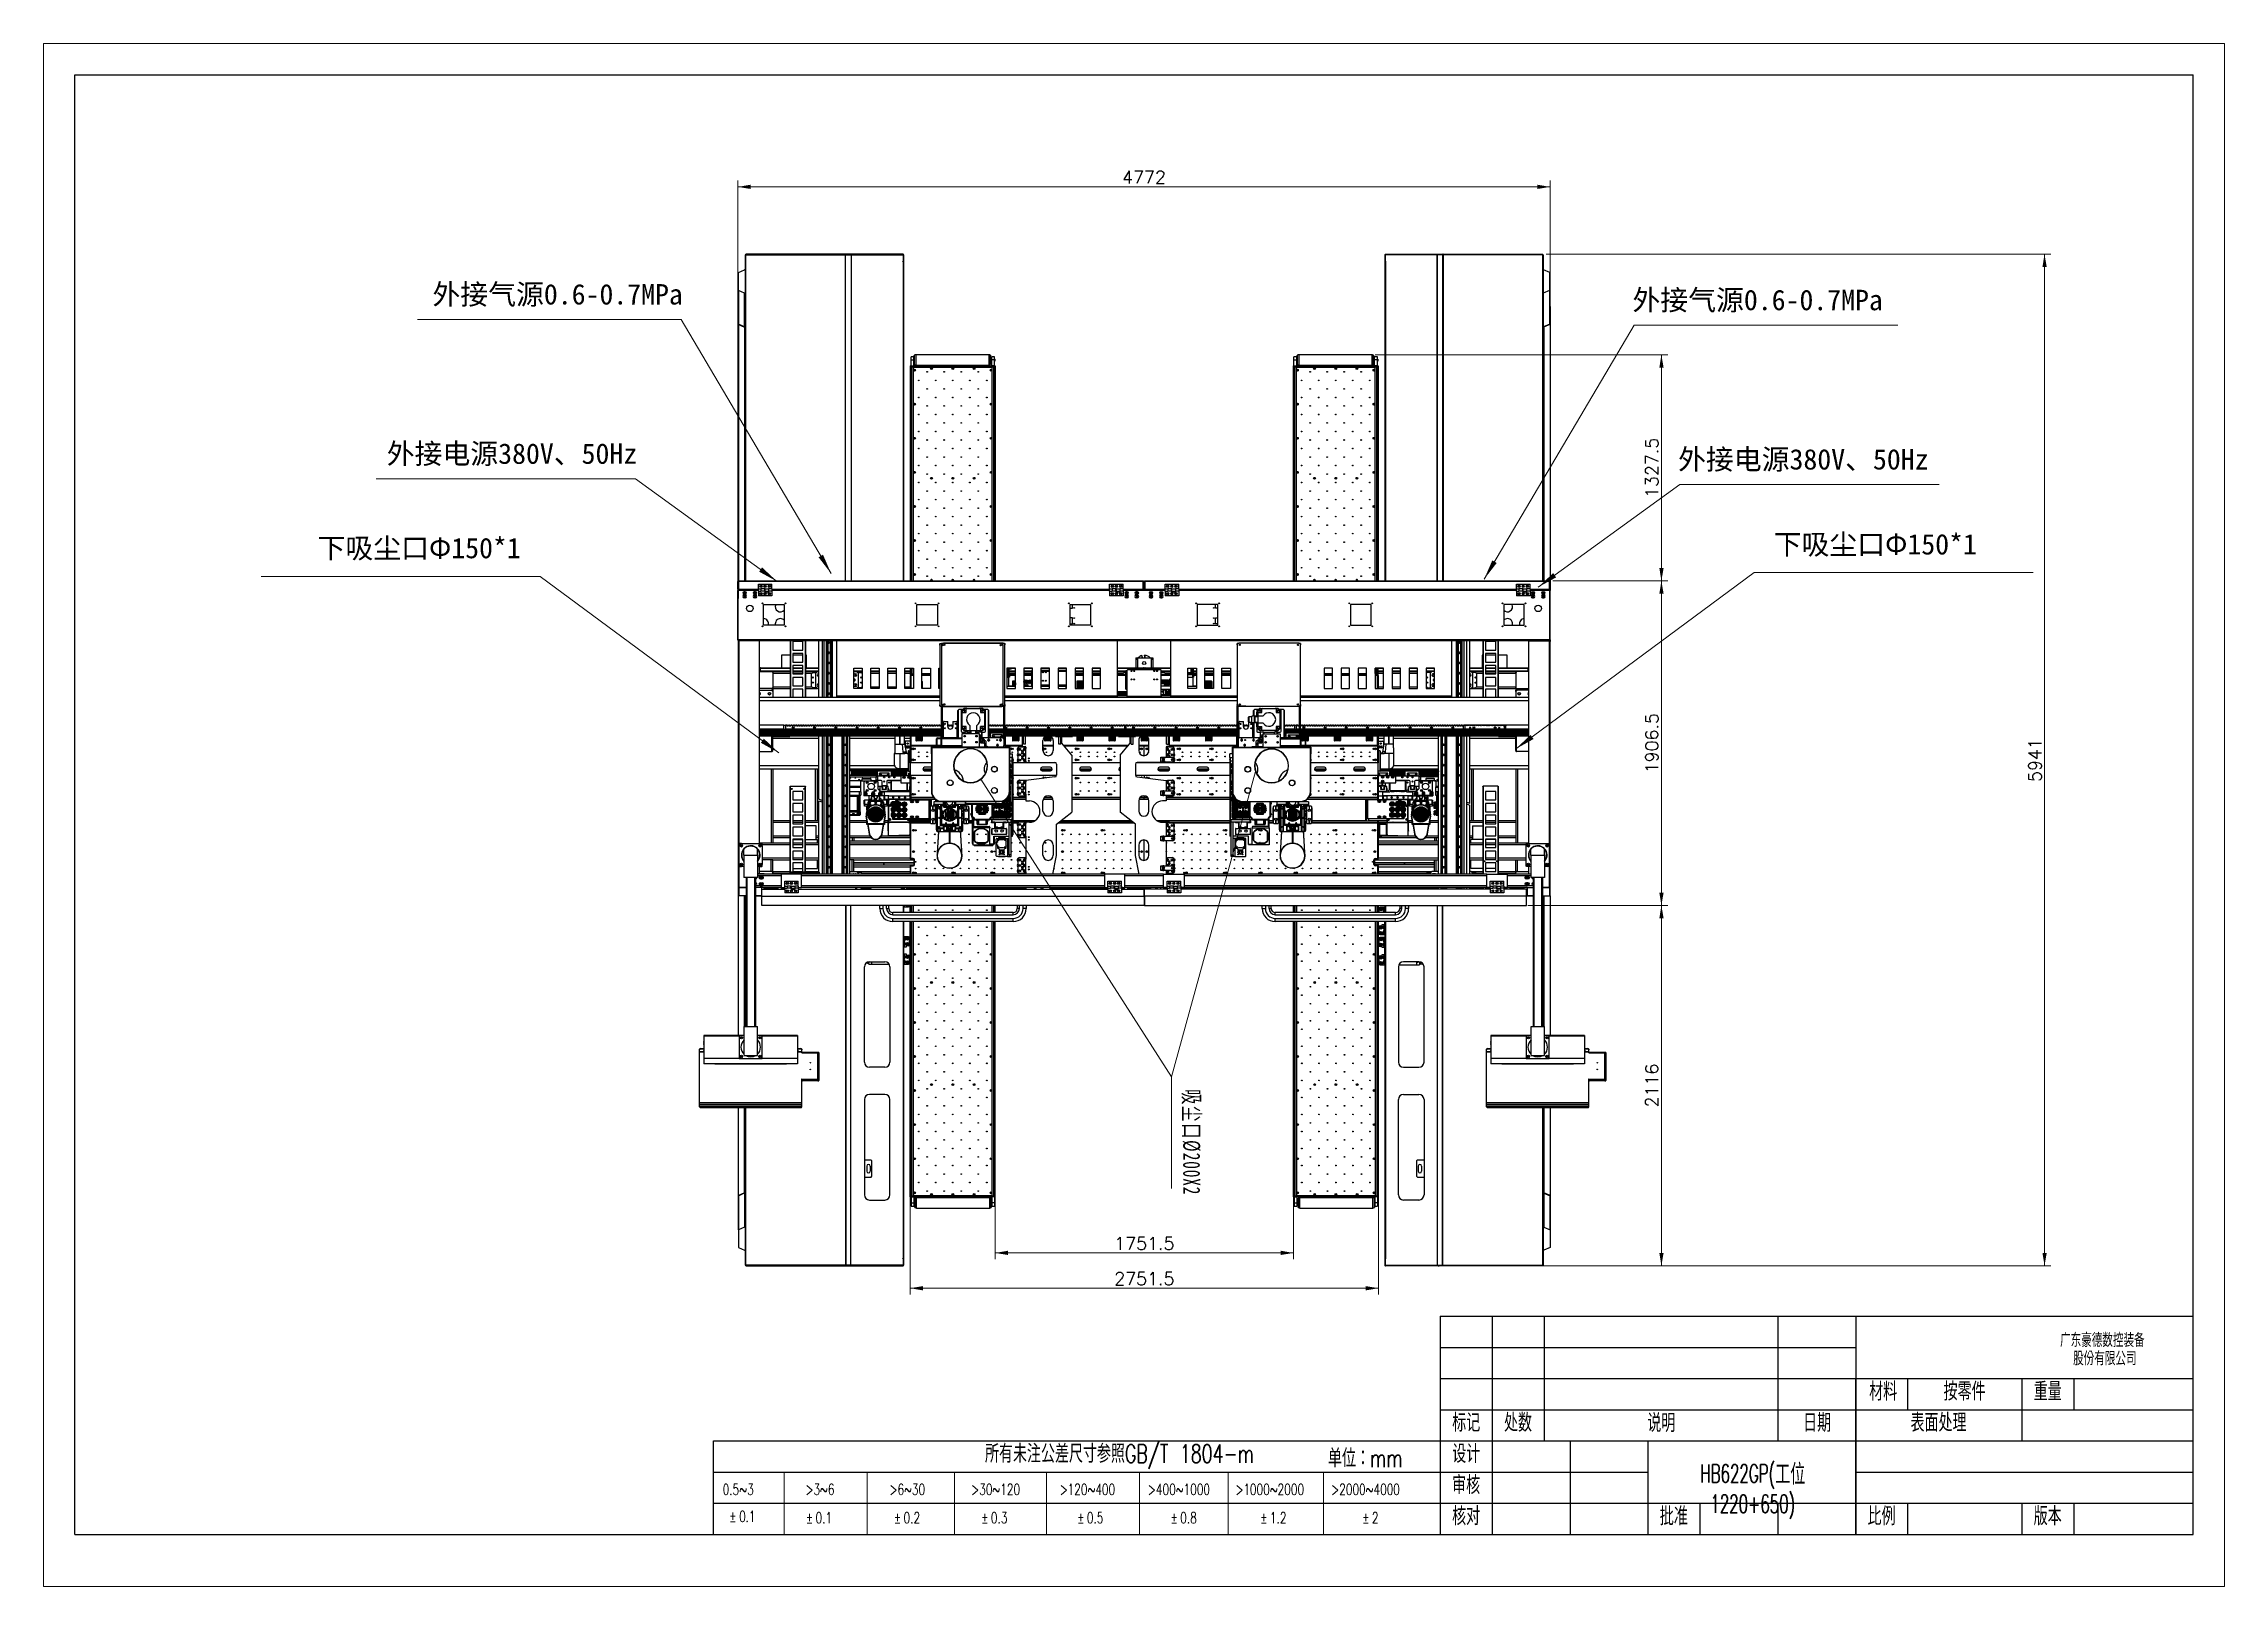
# Model space of a CAD drawing. Header units: millimetres. Extents: x 17243 to 30056, y 9468 to 18529.
import ezdxf

# ---------------------------------------------------------------- set-up
doc = ezdxf.new("R2010")
doc.units = ezdxf.units.MM
doc.layers.get('0').update_dxf_attribs({"lineweight": 18})
for name, color, linetype, lineweight in [('10', 7, 'Continuous', 18), ('9', 7, 'Continuous', 18), ('尺寸线层', 3, 'Continuous', 18), ('标注线', 6, 'Continuous', 9), ('细实线层', 7, 'Continuous', 18)]:
    doc.layers.add(name, color=color, linetype=linetype, lineweight=lineweight)
doc.styles.add('SLDTEXTSTYLE0', font='txt.shx', dxfattribs={"width": 0.7, "bigfont": 'bigfont.shx'})
doc.styles.add('SLDTEXTSTYLE1', font='txt.shx', dxfattribs={"width": 0.605})
doc.styles.add('SLDTEXTSTYLE2', font='txt.shx', dxfattribs={"width": 0.7})
doc.styles.get("Standard").update_dxf_attribs({"font": 'txt.shx'})
doc.styles.add('宋体3.0', font='')
doc.styles.add('标准', font='', dxfattribs={"width": 0.667})
doc.styles.get('宋体3.0').set_extended_font_data('宋体')
doc.styles.get('标准').set_extended_font_data('宋体')
doc.dimstyles.new('ISO-25', dxfattribs={"dimscale": 30, "dimtxt": 2.5, "dimasz": 2.5, "dimexe": 1.25, "dimexo": 0.625, "dimtad": 1, "dimdsep": 46, "dimtxsty": 'Standard', "dimcen": 2.5, "dimdle": 5, "dimadec": 0, "dimazin": 0, "dimtfac": 1, "dimtdec": 0, "dimtmove": 0, "dimatfit": 3, "dimfxl": 0, "dimarcsym": 0})

msp = doc.modelspace()

# ---------------------------------------------------------------- texts
at = {"layer": '10'}
for s, insert, char_height, width, attachment_point, style in [('材料', (28050.937, 10665.78), 106.7765, 411.71578, 2, 'SLDTEXTSTYLE0'), ('按零件', (28529.257, 10665.97), 106.7765, 622.16685, 2, 'SLDTEXTSTYLE0'), ('重量', (29017.785, 10665.97), 106.7765, 410.04554, 2, 'SLDTEXTSTYLE0'), ('标记', (25601.379, 10482.524), 106.7765, 408.37529, 2, 'SLDTEXTSTYLE0'), ('处数', (25905.666, 10482.376), 106.7765, 405.86992, 2, 'SLDTEXTSTYLE0'), ('说明', (26747.413, 10480.79), 106.7765, 393.34307, 2, 'SLDTEXTSTYLE0'), ('日期', (27663.175, 10481.908), 106.7765, 368.28937, 2, 'SLDTEXTSTYLE0'), ('表面处理', (28376.311, 10482.924), 106.7765, 840.13403, 2, 'SLDTEXTSTYLE0'), ('所有未注公差尺寸参照GB/T 1804-m', (22773.781, 10300.56), 106.77648, 3261.39507, 1, 'SLDTEXTSTYLE0'), ('单位：mm', (24789.18, 10274.313), 106.7765, 855.58381, 1, 'SLDTEXTSTYLE0'), ('设计', (25601.379, 10299.554), 106.7765, 406.70504, 2, 'SLDTEXTSTYLE0'), ('审核', (25600.59, 10116.282), 106.7765, 395.84844, 2, 'SLDTEXTSTYLE0'), ('HB622GP(工位1220+650)', (27284.959, 10183.788), 106.77648, 969.93422, 2, 'SLDTEXTSTYLE1'), ('0.5~3', (21232.629, 10069.67), 64.5743, 206.49953, 1, 'SLDTEXTSTYLE2'), ('>3~6', (21719.054, 10069.67), 64.5743, 189.75633, 1, 'SLDTEXTSTYLE2'), ('>6~30', (22212.825, 10069.67), 64.5743, 245.56701, 1, 'SLDTEXTSTYLE2'), ('>30~120', (22692.896, 10069.67), 64.5743, 340.44518, 1, 'SLDTEXTSTYLE2'), ('>120~400', (23213.189, 10069.67), 64.5743, 401.83693, 1, 'SLDTEXTSTYLE2'), ('>400~1000', (23731.468, 10069.67), 64.5743, 457.64762, 1, 'SLDTEXTSTYLE2'), ('>1000~2000', (24245.455, 10069.67), 64.5743, 513.4583, 1, 'SLDTEXTSTYLE2'), ('>2000~4000', (24808.701, 10069.67), 64.5743, 530.20151, 1, 'SLDTEXTSTYLE2'), ('核对', (25600.59, 9933.788), 106.7765, 407.54017, 2, 'SLDTEXTSTYLE0'), ('批准', (26820.893, 9933.604), 106.7765, 410.04554, 2, 'SLDTEXTSTYLE0'), ('比例', (28041.543, 9933.788), 106.7765, 378.31085, 2, 'SLDTEXTSTYLE0'), ('版本', (29017.785, 9933.788), 106.7765, 408.37529, 2, 'SLDTEXTSTYLE0')]:
    msp.add_mtext(s, dxfattribs=dict(at, insert=insert, char_height=char_height, width=width, attachment_point=attachment_point, style=style))
at = {"layer": '尺寸线层', "color": 6, "char_height": 120, "width": 1396.42442, "style": '宋体3.0'}
for insert, attachment_point in [((20046.14, 15625.942), 3), ((27407.693, 15648.221), 1)]:
    msp.add_mtext('下吸尘口Φ150*1', dxfattribs=dict(at, insert=insert, attachment_point=attachment_point))
at = {"layer": '尺寸线层', "insert": (24038.321, 12389.016), "char_height": 100, "width": 1591.51744, "attachment_point": 1, "rotation": 270, "style": '标准'}
msp.add_mtext('\\T1.1;吸尘口%%C200X2', dxfattribs=at)
at = {"layer": '标注线', "char_height": 120, "style": '宋体3.0'}
for s, insert, width, attachment_point in [('外接气源0.6-0.7MPa', (20998.38, 17116.306), 1640.92994, 3), ('外接气源0.6-0.7MPa', (26577.985, 17082.889), 1640.92994, 1), ('外接电源380V、50Hz', (20730.223, 16180.635), 1701.56243, 3), ('外接电源380V、50Hz', (26846.141, 16147.217), 1701.56243, 1)]:
    msp.add_mtext(s, dxfattribs=dict(at, insert=insert, width=width, attachment_point=attachment_point))

# ---------------------------------------------------------------- blocks, each defined once
blk = doc.blocks.new('*X3')
at = {"layer": '尺寸线层', "linetype": 'Continuous'}
blk.add_hatch(color=0, dxfattribs=at).paths.add_polyline_path([(-3042, -1036), (-2954, -953), (-2936, -977)], flags=0)
at = {"layer": '尺寸线层', "color": 0, "linetype": 'Continuous'}
for p, q in [((-3042, -1036), (-1640, 0)), ((-1640, 0), (0, 0))]:
    blk.add_line(p, q, dxfattribs=at)
at = {"layer": '尺寸线层', "color": 0}
blk.add_line((0, 0), (0, 0), dxfattribs=at)
blk = doc.blocks.new('*X4')
at = {"layer": '标注线', "linetype": 'Continuous'}
blk.add_hatch(color=0, dxfattribs=at).paths.add_polyline_path([(-2357, -603), (-2268, -520), (-2251, -545)], flags=0)
at = {"layer": '标注线', "color": 0, "linetype": 'Continuous'}
for p, q in [((-2357, -603), (-1524, 0)), ((-1524, 0), (0, 0))]:
    blk.add_line(p, q, dxfattribs=at)
at = {"layer": '标注线', "color": 0}
blk.add_line((0, 0), (0, 0), dxfattribs=at)
blk = doc.blocks.new('*X5')
at = {"layer": '标注线', "linetype": 'Continuous'}
blk.add_hatch(color=0, dxfattribs=at).paths.add_polyline_path([(-2431, -1492), (-2383, -1381), (-2357, -1396)], flags=0)
at = {"layer": '标注线', "color": 0, "linetype": 'Continuous'}
for p, q in [((-2431, -1492), (-1550, 0)), ((-1550, 0), (0, 0))]:
    blk.add_line(p, q, dxfattribs=at)
at = {"layer": '标注线', "color": 0}
blk.add_line((0, 0), (0, 0), dxfattribs=at)
blk = doc.blocks.new('*X6')
at = {"layer": '尺寸线层', "linetype": 'Continuous'}
blk.add_hatch(color=0, dxfattribs=at).paths.add_polyline_path([(3042, -1036), (2936, -977), (2954, -953)], flags=0)
at = {"layer": '尺寸线层', "color": 0, "linetype": 'Continuous'}
for p, q in [((1640, 0), (0, 0)), ((3042, -1036), (1640, 0))]:
    blk.add_line(p, q, dxfattribs=at)
at = {"layer": '尺寸线层', "color": 0}
blk.add_line((0, 0), (0, 0), dxfattribs=at)
blk = doc.blocks.new('*X7')
at = {"layer": '标注线', "linetype": 'Continuous'}
blk.add_hatch(color=0, dxfattribs=at).paths.add_polyline_path([(2357, -603), (2251, -545), (2268, -520)], flags=0)
at = {"layer": '标注线', "color": 0, "linetype": 'Continuous'}
for p, q in [((1524, 0), (0, 0)), ((2357, -603), (1524, 0))]:
    blk.add_line(p, q, dxfattribs=at)
at = {"layer": '标注线', "color": 0}
blk.add_line((0, 0), (0, 0), dxfattribs=at)
blk = doc.blocks.new('*X8')
at = {"layer": '标注线', "linetype": 'Continuous'}
blk.add_hatch(color=0, dxfattribs=at).paths.add_polyline_path([(2431, -1492), (2357, -1396), (2383, -1381)], flags=0)
at = {"layer": '标注线', "color": 0, "linetype": 'Continuous'}
for p, q in [((1550, 0), (0, 0)), ((2431, -1492), (1550, 0))]:
    blk.add_line(p, q, dxfattribs=at)
at = {"layer": '标注线', "color": 0}
blk.add_line((0, 0), (0, 0), dxfattribs=at)
blk = doc.blocks.new('SW_NOTE_0_9')
at = {"layer": '10', "color": 0, "char_height": 52.9, "attachment_point": 1, "style": 'SLDTEXTSTYLE2'}
for s, insert, width in [('%%P', (0, 68), 27.44), ('2', (47, 68), 32.01)]:
    blk.add_mtext(s, dxfattribs=dict(at, insert=insert, width=width))
blk = doc.blocks.new('SW_NOTE_0_1')
at = {"layer": '10', "color": 0, "char_height": 52.9, "attachment_point": 1, "style": 'SLDTEXTSTYLE2'}
for s, insert, width in [('%%P', (0, 68), 27.44), ('1.2', (47, 68), 77.75)]:
    blk.add_mtext(s, dxfattribs=dict(at, insert=insert, width=width))
blk = doc.blocks.new('SW_NOTE_0_2_1')
at = {"layer": '10', "color": 0, "char_height": 52.9, "attachment_point": 1, "style": 'SLDTEXTSTYLE2'}
for s, insert, width in [('%%P', (0, 68), 27.44), ('0.8', (47, 68), 91.47)]:
    blk.add_mtext(s, dxfattribs=dict(at, insert=insert, width=width))
blk = doc.blocks.new('SW_NOTE_0_3_1')
at = {"layer": '10', "color": 0, "char_height": 52.9, "attachment_point": 1, "style": 'SLDTEXTSTYLE2'}
for s, insert, width in [('%%P', (0, 68), 27.44), ('0.5', (47, 68), 86.9)]:
    blk.add_mtext(s, dxfattribs=dict(at, insert=insert, width=width))
blk = doc.blocks.new('SW_NOTE_0_4_1')
at = {"layer": '10', "color": 0, "char_height": 52.9, "attachment_point": 1, "style": 'SLDTEXTSTYLE2'}
for s, insert, width in [('%%P', (0, 68), 27.44), ('0.3', (47, 68), 86.9)]:
    blk.add_mtext(s, dxfattribs=dict(at, insert=insert, width=width))
blk = doc.blocks.new('SW_NOTE_0_5_1')
at = {"layer": '10', "color": 0, "char_height": 52.9, "attachment_point": 1, "style": 'SLDTEXTSTYLE2'}
for s, insert, width in [('%%P', (0, 68), 27.44), ('0.2', (47, 68), 91.47)]:
    blk.add_mtext(s, dxfattribs=dict(at, insert=insert, width=width))
blk = doc.blocks.new('SW_NOTE_0_6_1')
at = {"layer": '10', "color": 0, "char_height": 52.9, "attachment_point": 1, "style": 'SLDTEXTSTYLE2'}
for s, insert, width in [('%%P', (0, 68), 27.44), ('0.1', (47, 68), 77.75)]:
    blk.add_mtext(s, dxfattribs=dict(at, insert=insert, width=width))
blk = doc.blocks.new('SW_NOTE_0_7_1')
at = {"layer": '10', "color": 0, "char_height": 52.9, "attachment_point": 1, "style": 'SLDTEXTSTYLE2'}
for s, insert, width in [('%%P', (0, 68), 27.44), ('0.1', (47, 68), 77.75)]:
    blk.add_mtext(s, dxfattribs=dict(at, insert=insert, width=width))
blk = doc.blocks.new('SW_NOTE_0_8_1')
at = {"layer": '10', "color": 0, "char_height": 66.1, "attachment_point": 2, "style": 'SLDTEXTSTYLE0'}
for s, insert, width in [('广东豪德数控装备', (306, 85), 1048.13), ('股份有限公司', (318, -3), 771.36)]:
    blk.add_mtext(s, dxfattribs=dict(at, insert=insert, width=width))
blk = doc.blocks.new('*X18')
at = {"layer": '尺寸线层', "linetype": 'Continuous'}
for points in [[(22834, 11426), (22909, 11439), (22909, 11414)], [(24586, 11426), (24511, 11439), (24511, 11414)]]:
    blk.add_hatch(color=0, dxfattribs=at).paths.add_polyline_path(points, flags=0)
at = {"layer": '尺寸线层', "color": 0, "linetype": 'Continuous'}
for p, q in [((22834, 11868), (22834, 11389)), ((24586, 11854), (24586, 11389)), ((22834, 11426), (24586, 11426))]:
    blk.add_line(p, q, dxfattribs=at)
at = {"layer": '尺寸线层', "color": 0, "insert": (23710, 11482), "char_height": 75, "width": 450, "attachment_point": 5}
blk.add_mtext('1751.5', dxfattribs=at)
blk = doc.blocks.new('*X19')
at = {"layer": '尺寸线层', "linetype": 'Continuous'}
for points in [[(22334, 11219), (22409, 11231), (22409, 11206)], [(25086, 11219), (25011, 11231), (25011, 11206)]]:
    blk.add_hatch(color=0, dxfattribs=at).paths.add_polyline_path(points, flags=0)
at = {"layer": '尺寸线层', "color": 0, "linetype": 'Continuous'}
for p, q in [((25086, 11843), (25086, 11181)), ((22334, 11760), (22334, 11181)), ((22334, 11219), (25086, 11219))]:
    blk.add_line(p, q, dxfattribs=at)
at = {"layer": '尺寸线层', "color": 0, "insert": (23710, 11275), "char_height": 75, "width": 482.14, "attachment_point": 5}
blk.add_mtext('2751.5', dxfattribs=at)
blk = doc.blocks.new('*X20')
at = {"layer": '尺寸线层', "linetype": 'Continuous'}
for points in [[(28999, 17292), (28987, 17217), (29012, 17217)], [(28999, 11351), (28987, 11426), (29012, 11426)]]:
    blk.add_hatch(color=0, dxfattribs=at).paths.add_polyline_path(points, flags=0)
at = {"layer": '尺寸线层', "color": 0, "linetype": 'Continuous'}
for p, q in [((26070, 17292), (29037, 17292)), ((28999, 11351), (28999, 17292)), ((26070, 11351), (29037, 11351))]:
    blk.add_line(p, q, dxfattribs=at)
at = {"layer": '尺寸线层', "color": 0, "insert": (28943, 14321), "char_height": 75, "width": 353.57, "attachment_point": 5, "rotation": 90}
blk.add_mtext('5941', dxfattribs=at)
blk = doc.blocks.new('*X21')
at = {"layer": '尺寸线层', "linetype": 'Continuous'}
for points in [[(26748, 15373), (26761, 15298), (26736, 15298)], [(26748, 13467), (26761, 13542), (26736, 13542)]]:
    blk.add_hatch(color=0, dxfattribs=at).paths.add_polyline_path(points, flags=0)
at = {"layer": '尺寸线层', "color": 0, "linetype": 'Continuous'}
for p, q in [((26110, 15373), (26786, 15373)), ((26748, 15373), (26748, 13467)), ((25974, 13467), (26786, 13467))]:
    blk.add_line(p, q, dxfattribs=at)
at = {"layer": '尺寸线层', "color": 0, "insert": (26692, 14420), "char_height": 75, "width": 492.86, "attachment_point": 5, "rotation": 90}
blk.add_mtext('1906.5', dxfattribs=at)
blk = doc.blocks.new('*X22')
at = {"layer": '尺寸线层', "linetype": 'Continuous'}
for points in [[(26748, 16701), (26761, 16626), (26736, 16626)], [(26748, 15373), (26761, 15448), (26736, 15448)]]:
    blk.add_hatch(color=0, dxfattribs=at).paths.add_polyline_path(points, flags=0)
at = {"layer": '尺寸线层', "color": 0, "linetype": 'Continuous'}
for p, q in [((25066, 16701), (26786, 16701)), ((26748, 16701), (26748, 15373)), ((26110, 15373), (26786, 15373))]:
    blk.add_line(p, q, dxfattribs=at)
at = {"layer": '尺寸线层', "color": 0, "insert": (26692, 16037), "char_height": 75, "width": 482.14, "attachment_point": 5, "rotation": 90}
blk.add_mtext('1327.5', dxfattribs=at)
blk = doc.blocks.new('*X23')
at = {"layer": '尺寸线层', "linetype": 'Continuous'}
for points in [[(26748, 13467), (26761, 13392), (26736, 13392)], [(26748, 11351), (26761, 11426), (26736, 11426)]]:
    blk.add_hatch(color=0, dxfattribs=at).paths.add_polyline_path(points, flags=0)
at = {"layer": '尺寸线层', "color": 0, "linetype": 'Continuous'}
for p, q in [((25964, 13467), (26786, 13467)), ((26748, 13467), (26748, 11351)), ((25953, 11351), (26786, 11351))]:
    blk.add_line(p, q, dxfattribs=at)
at = {"layer": '尺寸线层', "color": 0, "insert": (26692, 12409), "char_height": 75, "width": 332.14, "attachment_point": 5, "rotation": 90}
blk.add_mtext('2116', dxfattribs=at)
blk = doc.blocks.new('*X24')
at = {"layer": '尺寸线层', "linetype": 'Continuous'}
for points in [[(21322, 17687), (21397, 17700), (21397, 17675)], [(26094, 17687), (26019, 17700), (26019, 17675)]]:
    blk.add_hatch(color=0, dxfattribs=at).paths.add_polyline_path(points, flags=0)
at = {"layer": '尺寸线层', "color": 0, "linetype": 'Continuous'}
for p, q in [((21322, 15075), (21322, 17725)), ((21322, 17687), (26094, 17687)), ((26094, 15169), (26094, 17725))]:
    blk.add_line(p, q, dxfattribs=at)
at = {"layer": '尺寸线层', "color": 0, "insert": (23708, 17744), "char_height": 75, "width": 396.43, "attachment_point": 5}
blk.add_mtext('4772', dxfattribs=at)

# ---------------------------------------------------------------- dimensions: what is measured, and where the dimension line sits
at = {"layer": '尺寸线层'}
for base, p1, p2, angle, picture, middle in [((26093.788, 17687.262), (21321.788, 15056.112), (26093.788, 15149.995), 180, '*X24', (23707.788, 17743.512)), ((28999.127, 17291.605), (26050.788, 11350.605), (26050.788, 17291.605), 270, '*X20', (28942.877, 14321.105)), ((26748.114, 15373.105), (25047.288, 16700.605), (26090.788, 15373.105), 270, '*X22', (26691.864, 16036.855)), ((26748.114, 13466.605), (26090.788, 15373.105), (25955.288, 13466.605), 90, '*X21', (26691.864, 14419.855)), ((26748.114, 11350.605), (25945.244, 13466.605), (25934.505, 11350.605), 90, '*X23', (26691.864, 12408.605)), ((25085.788, 11218.747), (22334.288, 11779.049), (25085.788, 11861.629), 180, '*X19', (23710.038, 11274.997)), ((24585.788, 11426.226), (22834.288, 11886.71), (24585.788, 11872.399), 180, '*X18', (23710.038, 11482.476))]:
    dim = msp.add_linear_dim(base=base, p1=p1, p2=p2, angle=angle, dimstyle='ISO-25', override={"dimsah": 1, "dimtfill": 1, "dimtolj": 1, "dimtzin": 8}, dxfattribs=at)
    dim.commit()
    dim.dimension.update_dxf_attribs({"geometry": picture, "text_midpoint": middle})

# ---------------------------------------------------------------- linework, layer by layer
at = {"color": 7, "linetype": 'Continuous', "lineweight": 25}
for p, q in [((21324.778, 17079.507), (21324.778, 17184.254)), ((21324.778, 17184.254), (21324.788, 17184.254)), ((21324.989, 17184.45), (21360.989, 17200.248)), ((21324.989, 17184.45), (21324.998, 17184.45)), ((21324.989, 17184.446), (21324.989, 17184.45)), ((21324.998, 17184.45), (21360.998, 17200.248)), ((21360.989, 17200.248), (21360.998, 17200.248)), ((21366.288, 17288.69), (21364.788, 17288.69)), ((21364.788, 17288.605), (21364.788, 17288.69)), ((21364.788, 17288.605), (21364.788, 15373.105)), ((21364.788, 17288.605), (21367.788, 17288.605)), ((21366.288, 17288.605), (21366.288, 17288.69)), ((21366.288, 17288.69), (21367.788, 17288.69)), ((21367.702, 17290.105), (21367.702, 17291.605)), ((21367.788, 17291.605), (21367.702, 17291.605)), ((21367.788, 17290.105), (21367.702, 17290.105)), ((21952.984, 17291.605), (21367.788, 17291.605)), ((21367.788, 17288.605), (21367.788, 17291.605)), ((21367.788, 17288.605), (21952.984, 17288.605)), ((21952.984, 17291.605), (21952.984, 17288.605)), ((21952.984, 17291.605), (21954.438, 17291.605)), ((21952.984, 17290.105), (21954.438, 17290.105)), ((21952.984, 17288.605), (21954.484, 17288.605)), ((21953.842, 17288.605), (21953.842, 17288.69)), ((21953.842, 17288.69), (21954.592, 17288.69)), ((21954.438, 17290.105), (21954.438, 17291.605)), ((21987.3, 17291.605), (21954.438, 17291.605)), ((21987.3, 17290.105), (21954.438, 17290.105)), ((21954.484, 17288.605), (21954.592, 17288.605)), ((21954.592, 17288.605), (21954.592, 17288.69)), ((21954.592, 17288.69), (21988.081, 17288.69)), ((21987.3, 17290.105), (21987.3, 17291.605)), ((21988.05, 17291.605), (21987.3, 17291.605)), ((21988.05, 17290.105), (21987.3, 17290.105)), ((21988.05, 17290.105), (21988.05, 17291.605)), ((22292.288, 17291.605), (21988.05, 17291.605)), ((22292.288, 17290.105), (21988.05, 17290.105)), ((21988.081, 17288.69), (21988.831, 17288.69)), ((21988.831, 17288.69), (22293.788, 17288.69)), ((22291.538, 17250.355), (22293.788, 17250.355)), ((22291.538, 17249.605), (22291.538, 17250.355)), ((22291.538, 17250.105), (22292.288, 17250.105)), ((22292.288, 17249.605), (22291.538, 17249.605)), ((22292.288, 17290.105), (22292.288, 17291.605)), ((22292.288, 17250.105), (22293.788, 17250.105)), ((22292.288, 17250.105), (22292.288, 17249.605)), ((22295.288, 17249.605), (22292.288, 17249.605)), ((22293.788, 17288.69), (22293.788, 17250.355)), ((22293.788, 17288.605), (22295.288, 17288.605)), ((22295.288, 17251.605), (22293.788, 17251.605)), ((22293.788, 17250.355), (22293.788, 17250.105)), ((22293.788, 17250.105), (22293.788, 17249.605)), ((22295.288, 17288.605), (22295.288, 17251.605)), ((22295.288, 17249.605), (22295.288, 15373.105)), ((25124.788, 17288.605), (25123.288, 17288.605)), ((25123.288, 17288.605), (25123.288, 17251.605)), ((25123.288, 17251.605), (25124.788, 17251.605)), ((25123.288, 17249.605), (25123.288, 15373.105)), ((25123.288, 17249.605), (25126.288, 17249.605)), ((25124.788, 17288.69), (25124.788, 17250.355)), ((25429.745, 17288.69), (25124.788, 17288.69)), ((25127.038, 17250.355), (25124.788, 17250.355)), ((25124.788, 17250.355), (25124.788, 17250.105)), ((25124.788, 17250.105), (25124.788, 17249.605)), ((25126.288, 17250.105), (25124.788, 17250.105)), ((25126.288, 17290.105), (25126.288, 17291.605)), ((25126.288, 17291.605), (25430.526, 17291.605)), ((25126.288, 17290.105), (25430.526, 17290.105)), ((25127.038, 17250.105), (25126.288, 17250.105)), ((25126.288, 17250.105), (25126.288, 17249.605)), ((25126.288, 17249.605), (25127.038, 17249.605)), ((25127.038, 17249.605), (25127.038, 17250.355)), ((25430.495, 17288.69), (25429.745, 17288.69)), ((25463.984, 17288.69), (25430.495, 17288.69)), ((25430.526, 17290.105), (25430.526, 17291.605)), ((25430.526, 17291.605), (25431.276, 17291.605)), ((25430.526, 17290.105), (25431.276, 17290.105)), ((25431.276, 17290.105), (25431.276, 17291.605)), ((25431.276, 17291.605), (25464.138, 17291.605)), ((25431.276, 17290.105), (25464.138, 17290.105)), ((25463.984, 17288.605), (25463.984, 17288.69)), ((25464.734, 17288.69), (25463.984, 17288.69)), ((25464.092, 17288.605), (25463.984, 17288.605)), ((25465.592, 17288.605), (25464.092, 17288.605)), ((25464.138, 17290.105), (25464.138, 17291.605)), ((25465.592, 17291.605), (25464.138, 17291.605)), ((25465.592, 17290.105), (25464.138, 17290.105)), ((25464.734, 17288.605), (25464.734, 17288.69)), ((25465.592, 17291.605), (25465.592, 17288.605)), ((25465.592, 17291.605), (26050.788, 17291.605)), ((26050.788, 17288.605), (25465.592, 17288.605)), ((26050.788, 17288.605), (26050.788, 17291.605)), ((26050.788, 17291.605), (26050.874, 17291.605)), ((26050.788, 17290.105), (26050.874, 17290.105)), ((26052.288, 17288.69), (26050.788, 17288.69)), ((26053.788, 17288.605), (26050.788, 17288.605)), ((26050.874, 17290.105), (26050.874, 17291.605)), ((26052.288, 17288.69), (26053.788, 17288.69)), ((26052.288, 17288.605), (26052.288, 17288.69)), ((26053.788, 17288.605), (26053.788, 17288.69)), ((26053.788, 17288.605), (26053.788, 15373.105)), ((26092.078, 17184.518), (26056.078, 17200.217)), ((26056.087, 17200.217), (26056.078, 17200.217)), ((26092.087, 17184.518), (26056.087, 17200.217)), ((26092.087, 17184.518), (26092.078, 17184.518)), ((26092.087, 17184.514), (26092.087, 17184.518)), ((26092.298, 17184.324), (26092.288, 17184.324)), ((26092.298, 17080.237), (26092.298, 17184.324)), ((21324.778, 17079.507), (21324.788, 17079.507)), ((21324.778, 16879.507), (21324.778, 17079.507)), ((21324.788, 16881.043), (21324.788, 17079.507)), ((21324.989, 17079.312), (21324.989, 16880.847)), ((21360.989, 17063.514), (21324.989, 17079.312)), ((21324.989, 17079.312), (21324.998, 17079.312)), ((21360.998, 17063.514), (21324.998, 17079.312)), ((21360.989, 16865.048), (21360.989, 17063.514)), ((21360.989, 17063.514), (21360.998, 17063.514)), ((21360.998, 16865.049), (21360.998, 17063.514)), ((26056.078, 17064.345), (26092.078, 17080.043)), ((26056.078, 16865.88), (26056.078, 17064.345)), ((26056.087, 17064.345), (26056.078, 17064.345)), ((26056.087, 17064.345), (26092.087, 17080.043)), ((26056.087, 16865.879), (26056.087, 17064.345)), ((26092.087, 17080.043), (26092.078, 17080.043)), ((26092.087, 17080.043), (26092.087, 16881.578)), ((26092.298, 17080.237), (26092.288, 17080.237)), ((26092.288, 16881.773), (26092.288, 17080.237)), ((26092.298, 16880.238), (26092.298, 17080.237)), ((26093.587, 16984.963), (26092.298, 16985.525)), ((26093.587, 16984.963), (26093.578, 16984.962)), ((26093.587, 16984.961), (26093.58, 16984.961)), ((26093.587, 16984.963), (26093.587, 16984.961)), ((26093.788, 16984.767), (26093.798, 16984.767)), ((26093.798, 16984.767), (26093.798, 16880.681)), ((21324.778, 16879.952), (21324.788, 16879.952)), ((21324.778, 16879.952), (21324.778, 16879.951)), ((21324.778, 16879.951), (21324.788, 16879.951)), ((21324.778, 16879.507), (21324.788, 16879.507)), ((21324.788, 16880.973), (21324.788, 16881.043)), ((21324.788, 16880.973), (21324.788, 16879.507)), ((21324.788, 16879.507), (21324.788, 15373.105)), ((21360.989, 16865.048), (21324.989, 16880.847)), ((21324.989, 16879.419), (21324.989, 16879.312)), ((21324.998, 16879.414), (21324.989, 16879.419)), ((21324.989, 16879.312), (21360.989, 16863.514)), ((21360.998, 16864.979), (21324.998, 16880.777)), ((21324.998, 16880.777), (21324.998, 16879.414)), ((21360.989, 16863.62), (21324.998, 16879.414)), ((21360.998, 16865.049), (21360.989, 16865.048)), ((21360.989, 16863.958), (21360.998, 16863.959)), ((21360.998, 16863.514), (21360.989, 16863.62)), ((21360.989, 16863.514), (21360.989, 16863.62)), ((21360.989, 16863.514), (21360.998, 16863.514)), ((21360.998, 16864.979), (21360.998, 16863.514)), ((21360.998, 16863.959), (21360.998, 16863.958)), ((26056.078, 16865.811), (26092.078, 16881.509)), ((26056.078, 16865.88), (26056.087, 16865.879)), ((26056.078, 16865.811), (26056.078, 16864.345)), ((26056.078, 16864.345), (26056.087, 16864.451)), ((26056.087, 16864.345), (26056.078, 16864.345)), ((26056.087, 16865.879), (26092.087, 16881.578)), ((26056.087, 16864.451), (26092.078, 16880.146)), ((26092.087, 16880.043), (26056.087, 16864.345)), ((26056.087, 16864.345), (26056.087, 16864.451)), ((26057.578, 16864.788), (26057.578, 16864.787)), ((26057.587, 16864.787), (26057.578, 16864.788)), ((26057.587, 16864.787), (26057.578, 16864.787)), ((26057.587, 16864.787), (26093.587, 16880.486)), ((26092.078, 16881.509), (26092.078, 16880.146)), ((26092.078, 16880.146), (26092.087, 16880.151)), ((26092.087, 16880.151), (26092.087, 16880.043)), ((26092.288, 16881.703), (26092.288, 16881.773)), ((26092.288, 16881.703), (26092.288, 16880.238)), ((26092.298, 16880.238), (26092.288, 16880.238)), ((26093.578, 16880.487), (26093.587, 16880.486)), ((26093.798, 16880.681), (26093.788, 16880.681)), ((26093.788, 16880.681), (26093.788, 16880.68)), ((26093.788, 16880.68), (26093.788, 15370.105)), ((26093.798, 16880.68), (26093.788, 16880.68)), ((26093.798, 16880.681), (26093.798, 16880.68)), ((22355.288, 16689.605), (22339.288, 16689.605)), ((22339.288, 16670.605), (22339.288, 16689.605)), ((22339.288, 16670.605), (22355.288, 16670.605)), ((22339.288, 16635.605), (22339.288, 16670.605)), ((22355.288, 16670.605), (22355.288, 16689.605)), ((22358.288, 16678.105), (22355.288, 16678.105)), ((22355.288, 16674.346), (22358.288, 16674.346)), ((22355.288, 16635.605), (22355.288, 16670.605)), ((22358.288, 16666.863), (22355.288, 16666.863)), ((22355.288, 16663.105), (22358.288, 16663.105)), ((22358.288, 16643.905), (22358.288, 16697.305)), ((22359.788, 16698.105), (22359.088, 16698.105)), ((22359.788, 16643.105), (22359.788, 16698.105)), ((22797.288, 16700.605), (22367.288, 16700.605)), ((22805.488, 16698.105), (22804.788, 16698.105)), ((22804.788, 16698.105), (22804.788, 16643.105)), ((22806.288, 16697.305), (22806.288, 16643.905)), ((22810.288, 16678.105), (22806.288, 16678.105)), ((22810.288, 16674.346), (22806.288, 16674.346)), ((22806.288, 16666.863), (22810.288, 16666.863)), ((22806.288, 16663.105), (22810.288, 16663.105)), ((22810.288, 16678.105), (22810.288, 16674.346)), ((22813.288, 16675.605), (22810.288, 16675.605)), ((22810.288, 16674.346), (22810.288, 16666.863)), ((22810.288, 16666.863), (22810.288, 16663.105)), ((22810.288, 16665.605), (22813.288, 16665.605)), ((22829.288, 16689.605), (22813.288, 16689.605)), ((22813.288, 16670.605), (22813.288, 16689.605)), ((22829.288, 16670.605), (22813.288, 16670.605)), ((22813.288, 16635.605), (22813.288, 16670.605)), ((22829.288, 16670.605), (22829.288, 16689.605)), ((22830.038, 16678.605), (22829.288, 16678.605)), ((22829.288, 16635.605), (22829.288, 16670.605)), ((22829.288, 16662.605), (22830.038, 16662.605)), ((22831.288, 16675.515), (22831.288, 16663.857)), ((24605.288, 16689.605), (24589.288, 16689.605)), ((24589.288, 16670.605), (24589.288, 16689.605)), ((24589.288, 16670.605), (24605.288, 16670.605)), ((24589.288, 16635.605), (24589.288, 16670.605)), ((24605.288, 16670.605), (24605.288, 16689.605)), ((24608.288, 16678.105), (24605.288, 16678.105)), ((24605.288, 16674.346), (24608.288, 16674.346)), ((24605.288, 16635.605), (24605.288, 16670.605)), ((24608.288, 16666.863), (24605.288, 16666.863)), ((24605.288, 16663.105), (24608.288, 16663.105)), ((24608.288, 16643.905), (24608.288, 16697.305)), ((24609.788, 16698.105), (24609.088, 16698.105)), ((24609.788, 16643.105), (24609.788, 16698.105)), ((25047.288, 16700.605), (24617.288, 16700.605)), ((25055.488, 16698.105), (25054.788, 16698.105)), ((25054.788, 16698.105), (25054.788, 16643.105)), ((25056.288, 16697.305), (25056.288, 16643.905)), ((25060.288, 16678.105), (25056.288, 16678.105)), ((25060.288, 16674.346), (25056.288, 16674.346)), ((25056.288, 16666.863), (25060.288, 16666.863)), ((25056.288, 16663.105), (25060.288, 16663.105)), ((25060.288, 16678.105), (25060.288, 16674.346)), ((25063.288, 16675.605), (25060.288, 16675.605)), ((25060.288, 16674.346), (25060.288, 16666.863)), ((25060.288, 16666.863), (25060.288, 16663.105)), ((25060.288, 16665.605), (25063.288, 16665.605)), ((25079.288, 16689.605), (25063.288, 16689.605)), ((25063.288, 16670.605), (25063.288, 16689.605)), ((25079.288, 16670.605), (25063.288, 16670.605)), ((25063.288, 16635.605), (25063.288, 16670.605)), ((25079.288, 16670.605), (25079.288, 16689.605)), ((25080.038, 16678.605), (25079.288, 16678.605)), ((25079.288, 16635.605), (25079.288, 16670.605)), ((25079.288, 16662.605), (25080.038, 16662.605)), ((25081.288, 16675.515), (25081.288, 16663.857)), ((22334.288, 16635.605), (22834.288, 16635.605)), ((22334.288, 16635.605), (22334.288, 16627.605)), ((22334.288, 16627.605), (22334.288, 15373.105)), ((22334.288, 16627.605), (22344.288, 16627.605)), ((22339.288, 16635.605), (22355.288, 16635.605)), ((22342.288, 16627.605), (22344.288, 16627.605)), ((22344.288, 15373.105), (22344.288, 16634.605)), ((22352.288, 16626.605), (22344.288, 16634.605)), ((22344.288, 16634.605), (22824.288, 16634.605)), ((22352.288, 16626.605), (22352.288, 15373.105)), ((22816.288, 16626.605), (22352.288, 16626.605)), ((22358.068, 16612.667), (22356.892, 16610.579)), ((22359.288, 16610.605), (22356.892, 16610.579)), ((22356.892, 16610.579), (22358.112, 16608.517)), ((22360.464, 16612.692), (22358.068, 16612.667)), ((22358.068, 16612.667), (22359.288, 16610.605)), ((22358.112, 16608.517), (22359.288, 16610.605)), ((22358.112, 16608.517), (22360.508, 16608.542)), ((22359.088, 16643.105), (22359.788, 16643.105)), ((22360.464, 16612.692), (22359.288, 16610.605)), ((22361.684, 16610.63), (22359.288, 16610.605)), ((22360.508, 16608.542), (22359.288, 16610.605)), ((22361.684, 16610.63), (22360.464, 16612.692)), ((22360.508, 16608.542), (22361.684, 16610.63)), ((22367.288, 16640.605), (22797.288, 16640.605)), ((22804.788, 16643.105), (22805.488, 16643.105)), ((22808.068, 16612.667), (22806.892, 16610.579)), ((22809.288, 16610.605), (22806.892, 16610.579)), ((22806.892, 16610.579), (22808.112, 16608.517)), ((22810.464, 16612.692), (22808.068, 16612.667)), ((22808.068, 16612.667), (22809.288, 16610.605)), ((22808.112, 16608.517), (22809.288, 16610.605)), ((22808.112, 16608.517), (22810.508, 16608.542)), ((22810.464, 16612.692), (22809.288, 16610.605)), ((22811.684, 16610.63), (22809.288, 16610.605)), ((22810.508, 16608.542), (22809.288, 16610.605)), ((22811.684, 16610.63), (22810.464, 16612.692)), ((22810.508, 16608.542), (22811.684, 16610.63)), ((22829.288, 16635.605), (22813.288, 16635.605)), ((22824.288, 16634.605), (22816.288, 16626.605)), ((22816.288, 15373.105), (22816.288, 16626.605)), ((22824.288, 16634.605), (22824.288, 15373.105)), ((22824.288, 16627.605), (22826.288, 16627.605)), ((22824.288, 16627.605), (22834.288, 16627.605)), ((22834.288, 16635.605), (22834.288, 16627.605)), ((22834.288, 16627.605), (22834.288, 15373.105)), ((24584.288, 16635.605), (24584.288, 16627.605)), ((24584.288, 16635.605), (25084.288, 16635.605)), ((24584.288, 16627.605), (24584.288, 15373.105)), ((24584.288, 16627.605), (24594.288, 16627.605)), ((24589.288, 16635.605), (24605.288, 16635.605)), ((24592.288, 16627.605), (24594.288, 16627.605)), ((24602.288, 16626.605), (24594.288, 16634.605)), ((24594.288, 16634.605), (25074.288, 16634.605)), ((24594.288, 15373.105), (24594.288, 16634.605)), ((25066.288, 16626.605), (24602.288, 16626.605)), ((24602.288, 16626.605), (24602.288, 15373.105)), ((24608.068, 16612.667), (24606.892, 16610.579)), ((24609.288, 16610.605), (24606.892, 16610.579)), ((24606.892, 16610.579), (24608.112, 16608.517)), ((24610.464, 16612.692), (24608.068, 16612.667)), ((24608.068, 16612.667), (24609.288, 16610.605)), ((24608.112, 16608.517), (24609.288, 16610.605)), ((24608.112, 16608.517), (24610.508, 16608.542)), ((24609.088, 16643.105), (24609.788, 16643.105)), ((24610.464, 16612.692), (24609.288, 16610.605)), ((24611.684, 16610.63), (24609.288, 16610.605)), ((24610.508, 16608.542), (24609.288, 16610.605)), ((24611.684, 16610.63), (24610.464, 16612.692)), ((24610.508, 16608.542), (24611.684, 16610.63)), ((24617.288, 16640.605), (25047.288, 16640.605)), ((25054.788, 16643.105), (25055.488, 16643.105)), ((25058.068, 16612.667), (25056.892, 16610.579)), ((25059.288, 16610.605), (25056.892, 16610.579)), ((25056.892, 16610.579), (25058.112, 16608.517)), ((25060.464, 16612.692), (25058.068, 16612.667)), ((25058.068, 16612.667), (25059.288, 16610.605)), ((25058.112, 16608.517), (25059.288, 16610.605)), ((25058.112, 16608.517), (25060.508, 16608.542)), ((25060.464, 16612.692), (25059.288, 16610.605)), ((25061.684, 16610.63), (25059.288, 16610.605)), ((25060.508, 16608.542), (25059.288, 16610.605)), ((25061.684, 16610.63), (25060.464, 16612.692)), ((25060.508, 16608.542), (25061.684, 16610.63)), ((25079.288, 16635.605), (25063.288, 16635.605)), ((25074.288, 16634.605), (25066.288, 16626.605)), ((25066.288, 15373.105), (25066.288, 16626.605)), ((25074.288, 16634.605), (25074.288, 15373.105)), ((25074.288, 16627.605), (25076.288, 16627.605)), ((25074.288, 16627.605), (25084.288, 16627.605)), ((25084.288, 16635.605), (25084.288, 16627.605)), ((25084.288, 16627.605), (25084.288, 15373.105)), ((22358.068, 16412.667), (22356.892, 16410.579)), ((22359.288, 16410.605), (22356.892, 16410.579)), ((22356.892, 16410.579), (22358.112, 16408.517)), ((22360.464, 16412.692), (22358.068, 16412.667)), ((22358.068, 16412.667), (22359.288, 16410.605)), ((22358.112, 16408.517), (22359.288, 16410.605)), ((22358.112, 16408.517), (22360.508, 16408.542)), ((22360.464, 16412.692), (22359.288, 16410.605)), ((22361.684, 16410.63), (22359.288, 16410.605)), ((22360.508, 16408.542), (22359.288, 16410.605)), ((22361.684, 16410.63), (22360.464, 16412.692)), ((22360.508, 16408.542), (22361.684, 16410.63)), ((22808.068, 16412.667), (22806.892, 16410.579)), ((22809.288, 16410.605), (22806.892, 16410.579)), ((22806.892, 16410.579), (22808.112, 16408.517)), ((22810.464, 16412.692), (22808.068, 16412.667)), ((22808.068, 16412.667), (22809.288, 16410.605)), ((22808.112, 16408.517), (22809.288, 16410.605)), ((22808.112, 16408.517), (22810.508, 16408.542)), ((22810.464, 16412.692), (22809.288, 16410.605)), ((22811.684, 16410.63), (22809.288, 16410.605)), ((22810.508, 16408.542), (22809.288, 16410.605)), ((22811.684, 16410.63), (22810.464, 16412.692)), ((22810.508, 16408.542), (22811.684, 16410.63)), ((24608.068, 16412.667), (24606.892, 16410.579)), ((24609.288, 16410.605), (24606.892, 16410.579)), ((24606.892, 16410.579), (24608.112, 16408.517)), ((24610.464, 16412.692), (24608.068, 16412.667)), ((24608.068, 16412.667), (24609.288, 16410.605)), ((24608.112, 16408.517), (24609.288, 16410.605)), ((24608.112, 16408.517), (24610.508, 16408.542)), ((24610.464, 16412.692), (24609.288, 16410.605)), ((24611.684, 16410.63), (24609.288, 16410.605)), ((24610.508, 16408.542), (24609.288, 16410.605)), ((24611.684, 16410.63), (24610.464, 16412.692)), ((24610.508, 16408.542), (24611.684, 16410.63)), ((25058.068, 16412.667), (25056.892, 16410.579)), ((25059.288, 16410.605), (25056.892, 16410.579)), ((25056.892, 16410.579), (25058.112, 16408.517)), ((25060.464, 16412.692), (25058.068, 16412.667)), ((25058.068, 16412.667), (25059.288, 16410.605)), ((25058.112, 16408.517), (25059.288, 16410.605)), ((25058.112, 16408.517), (25060.508, 16408.542)), ((25060.464, 16412.692), (25059.288, 16410.605)), ((25061.684, 16410.63), (25059.288, 16410.605)), ((25060.508, 16408.542), (25059.288, 16410.605)), ((25061.684, 16410.63), (25060.464, 16412.692)), ((25060.508, 16408.542), (25061.684, 16410.63)), ((22358.068, 16212.667), (22356.892, 16210.579)), ((22359.288, 16210.605), (22356.892, 16210.579)), ((22356.892, 16210.579), (22358.112, 16208.517)), ((22360.464, 16212.692), (22358.068, 16212.667)), ((22358.068, 16212.667), (22359.288, 16210.605)), ((22358.112, 16208.517), (22359.288, 16210.605)), ((22358.112, 16208.517), (22360.508, 16208.542)), ((22360.464, 16212.692), (22359.288, 16210.605)), ((22361.684, 16210.63), (22359.288, 16210.605)), ((22360.508, 16208.542), (22359.288, 16210.605)), ((22361.684, 16210.63), (22360.464, 16212.692)), ((22360.508, 16208.542), (22361.684, 16210.63)), ((22808.068, 16212.667), (22806.892, 16210.579)), ((22809.288, 16210.605), (22806.892, 16210.579)), ((22806.892, 16210.579), (22808.112, 16208.517)), ((22810.464, 16212.692), (22808.068, 16212.667)), ((22808.068, 16212.667), (22809.288, 16210.605)), ((22808.112, 16208.517), (22809.288, 16210.605)), ((22808.112, 16208.517), (22810.508, 16208.542)), ((22810.464, 16212.692), (22809.288, 16210.605)), ((22811.684, 16210.63), (22809.288, 16210.605)), ((22810.508, 16208.542), (22809.288, 16210.605)), ((22811.684, 16210.63), (22810.464, 16212.692)), ((22810.508, 16208.542), (22811.684, 16210.63)), ((24608.068, 16212.667), (24606.892, 16210.579)), ((24609.288, 16210.605), (24606.892, 16210.579)), ((24606.892, 16210.579), (24608.112, 16208.517)), ((24610.464, 16212.692), (24608.068, 16212.667)), ((24608.068, 16212.667), (24609.288, 16210.605)), ((24608.112, 16208.517), (24609.288, 16210.605)), ((24608.112, 16208.517), (24610.508, 16208.542)), ((24610.464, 16212.692), (24609.288, 16210.605)), ((24611.684, 16210.63), (24609.288, 16210.605)), ((24610.508, 16208.542), (24609.288, 16210.605)), ((24611.684, 16210.63), (24610.464, 16212.692)), ((24610.508, 16208.542), (24611.684, 16210.63)), ((25058.068, 16212.667), (25056.892, 16210.579)), ((25059.288, 16210.605), (25056.892, 16210.579)), ((25056.892, 16210.579), (25058.112, 16208.517)), ((25060.464, 16212.692), (25058.068, 16212.667)), ((25058.068, 16212.667), (25059.288, 16210.605)), ((25058.112, 16208.517), (25059.288, 16210.605)), ((25058.112, 16208.517), (25060.508, 16208.542)), ((25060.464, 16212.692), (25059.288, 16210.605)), ((25061.684, 16210.63), (25059.288, 16210.605)), ((25060.508, 16208.542), (25059.288, 16210.605)), ((25061.684, 16210.63), (25060.464, 16212.692)), ((25060.508, 16208.542), (25061.684, 16210.63)), ((22358.068, 16012.667), (22356.892, 16010.579)), ((22359.288, 16010.605), (22356.892, 16010.579)), ((22356.892, 16010.579), (22358.112, 16008.517)), ((22360.464, 16012.692), (22358.068, 16012.667)), ((22358.068, 16012.667), (22359.288, 16010.605)), ((22358.112, 16008.517), (22359.288, 16010.605)), ((22358.112, 16008.517), (22360.508, 16008.542)), ((22360.464, 16012.692), (22359.288, 16010.605)), ((22361.684, 16010.63), (22359.288, 16010.605)), ((22360.508, 16008.542), (22359.288, 16010.605)), ((22361.684, 16010.63), (22360.464, 16012.692)), ((22360.508, 16008.542), (22361.684, 16010.63)), ((22808.068, 16012.667), (22806.892, 16010.579)), ((22809.288, 16010.605), (22806.892, 16010.579)), ((22806.892, 16010.579), (22808.112, 16008.517)), ((22810.464, 16012.692), (22808.068, 16012.667)), ((22808.068, 16012.667), (22809.288, 16010.605)), ((22808.112, 16008.517), (22809.288, 16010.605)), ((22808.112, 16008.517), (22810.508, 16008.542)), ((22810.464, 16012.692), (22809.288, 16010.605)), ((22811.684, 16010.63), (22809.288, 16010.605)), ((22810.508, 16008.542), (22809.288, 16010.605)), ((22811.684, 16010.63), (22810.464, 16012.692)), ((22810.508, 16008.542), (22811.684, 16010.63)), ((24608.068, 16012.667), (24606.892, 16010.579)), ((24609.288, 16010.605), (24606.892, 16010.579)), ((24606.892, 16010.579), (24608.112, 16008.517)), ((24610.464, 16012.692), (24608.068, 16012.667)), ((24608.068, 16012.667), (24609.288, 16010.605)), ((24608.112, 16008.517), (24609.288, 16010.605)), ((24608.112, 16008.517), (24610.508, 16008.542)), ((24610.464, 16012.692), (24609.288, 16010.605)), ((24611.684, 16010.63), (24609.288, 16010.605)), ((24610.508, 16008.542), (24609.288, 16010.605)), ((24611.684, 16010.63), (24610.464, 16012.692)), ((24610.508, 16008.542), (24611.684, 16010.63)), ((25058.068, 16012.667), (25056.892, 16010.579)), ((25059.288, 16010.605), (25056.892, 16010.579)), ((25056.892, 16010.579), (25058.112, 16008.517)), ((25060.464, 16012.692), (25058.068, 16012.667)), ((25058.068, 16012.667), (25059.288, 16010.605)), ((25058.112, 16008.517), (25059.288, 16010.605)), ((25058.112, 16008.517), (25060.508, 16008.542)), ((25060.464, 16012.692), (25059.288, 16010.605)), ((25061.684, 16010.63), (25059.288, 16010.605)), ((25060.508, 16008.542), (25059.288, 16010.605)), ((25061.684, 16010.63), (25060.464, 16012.692)), ((25060.508, 16008.542), (25061.684, 16010.63)), ((22358.068, 15812.667), (22356.892, 15810.579)), ((22359.288, 15810.605), (22356.892, 15810.579)), ((22356.892, 15810.579), (22358.112, 15808.517)), ((22360.464, 15812.692), (22358.068, 15812.667)), ((22358.068, 15812.667), (22359.288, 15810.605)), ((22358.112, 15808.517), (22359.288, 15810.605)), ((22358.112, 15808.517), (22360.508, 15808.542)), ((22360.464, 15812.692), (22359.288, 15810.605)), ((22361.684, 15810.63), (22359.288, 15810.605)), ((22360.508, 15808.542), (22359.288, 15810.605)), ((22361.684, 15810.63), (22360.464, 15812.692)), ((22360.508, 15808.542), (22361.684, 15810.63)), ((22808.068, 15812.667), (22806.892, 15810.579)), ((22809.288, 15810.605), (22806.892, 15810.579)), ((22806.892, 15810.579), (22808.112, 15808.517)), ((22810.464, 15812.692), (22808.068, 15812.667)), ((22808.068, 15812.667), (22809.288, 15810.605)), ((22808.112, 15808.517), (22809.288, 15810.605)), ((22808.112, 15808.517), (22810.508, 15808.542)), ((22810.464, 15812.692), (22809.288, 15810.605)), ((22811.684, 15810.63), (22809.288, 15810.605)), ((22810.508, 15808.542), (22809.288, 15810.605)), ((22811.684, 15810.63), (22810.464, 15812.692)), ((22810.508, 15808.542), (22811.684, 15810.63)), ((24608.068, 15812.667), (24606.892, 15810.579)), ((24609.288, 15810.605), (24606.892, 15810.579)), ((24606.892, 15810.579), (24608.112, 15808.517)), ((24610.464, 15812.692), (24608.068, 15812.667)), ((24608.068, 15812.667), (24609.288, 15810.605)), ((24608.112, 15808.517), (24609.288, 15810.605)), ((24608.112, 15808.517), (24610.508, 15808.542)), ((24610.464, 15812.692), (24609.288, 15810.605)), ((24611.684, 15810.63), (24609.288, 15810.605)), ((24610.508, 15808.542), (24609.288, 15810.605)), ((24611.684, 15810.63), (24610.464, 15812.692)), ((24610.508, 15808.542), (24611.684, 15810.63)), ((25058.068, 15812.667), (25056.892, 15810.579)), ((25059.288, 15810.605), (25056.892, 15810.579)), ((25056.892, 15810.579), (25058.112, 15808.517)), ((25060.464, 15812.692), (25058.068, 15812.667)), ((25058.068, 15812.667), (25059.288, 15810.605)), ((25058.112, 15808.517), (25059.288, 15810.605)), ((25058.112, 15808.517), (25060.508, 15808.542)), ((25060.464, 15812.692), (25059.288, 15810.605)), ((25061.684, 15810.63), (25059.288, 15810.605)), ((25060.508, 15808.542), (25059.288, 15810.605)), ((25061.684, 15810.63), (25060.464, 15812.692)), ((25060.508, 15808.542), (25061.684, 15810.63)), ((22358.068, 15612.667), (22356.892, 15610.579)), ((22359.288, 15610.605), (22356.892, 15610.579)), ((22356.892, 15610.579), (22358.112, 15608.517)), ((22360.464, 15612.692), (22358.068, 15612.667)), ((22358.068, 15612.667), (22359.288, 15610.605)), ((22358.112, 15608.517), (22359.288, 15610.605)), ((22358.112, 15608.517), (22360.508, 15608.542)), ((22360.464, 15612.692), (22359.288, 15610.605)), ((22361.684, 15610.63), (22359.288, 15610.605)), ((22360.508, 15608.542), (22359.288, 15610.605)), ((22361.684, 15610.63), (22360.464, 15612.692)), ((22360.508, 15608.542), (22361.684, 15610.63)), ((22808.068, 15612.667), (22806.892, 15610.579)), ((22809.288, 15610.605), (22806.892, 15610.579)), ((22806.892, 15610.579), (22808.112, 15608.517)), ((22810.464, 15612.692), (22808.068, 15612.667)), ((22808.068, 15612.667), (22809.288, 15610.605)), ((22808.112, 15608.517), (22809.288, 15610.605)), ((22808.112, 15608.517), (22810.508, 15608.542)), ((22810.464, 15612.692), (22809.288, 15610.605)), ((22811.684, 15610.63), (22809.288, 15610.605)), ((22810.508, 15608.542), (22809.288, 15610.605)), ((22811.684, 15610.63), (22810.464, 15612.692)), ((22810.508, 15608.542), (22811.684, 15610.63)), ((24608.068, 15612.667), (24606.892, 15610.579)), ((24609.288, 15610.605), (24606.892, 15610.579)), ((24606.892, 15610.579), (24608.112, 15608.517)), ((24610.464, 15612.692), (24608.068, 15612.667)), ((24608.068, 15612.667), (24609.288, 15610.605)), ((24608.112, 15608.517), (24609.288, 15610.605)), ((24608.112, 15608.517), (24610.508, 15608.542)), ((24610.464, 15612.692), (24609.288, 15610.605)), ((24611.684, 15610.63), (24609.288, 15610.605)), ((24610.508, 15608.542), (24609.288, 15610.605)), ((24611.684, 15610.63), (24610.464, 15612.692)), ((24610.508, 15608.542), (24611.684, 15610.63)), ((25058.068, 15612.667), (25056.892, 15610.579)), ((25059.288, 15610.605), (25056.892, 15610.579)), ((25056.892, 15610.579), (25058.112, 15608.517)), ((25060.464, 15612.692), (25058.068, 15612.667)), ((25058.068, 15612.667), (25059.288, 15610.605)), ((25058.112, 15608.517), (25059.288, 15610.605)), ((25058.112, 15608.517), (25060.508, 15608.542)), ((25060.464, 15612.692), (25059.288, 15610.605)), ((25061.684, 15610.63), (25059.288, 15610.605)), ((25060.508, 15608.542), (25059.288, 15610.605)), ((25061.684, 15610.63), (25060.464, 15612.692)), ((25060.508, 15608.542), (25061.684, 15610.63)), ((22358.068, 15412.667), (22356.892, 15410.579)), ((22359.288, 15410.605), (22356.892, 15410.579)), ((22356.892, 15410.579), (22358.112, 15408.517)), ((22360.464, 15412.692), (22358.068, 15412.667)), ((22358.068, 15412.667), (22359.288, 15410.605)), ((22358.112, 15408.517), (22359.288, 15410.605)), ((22358.112, 15408.517), (22360.508, 15408.542)), ((22360.464, 15412.692), (22359.288, 15410.605)), ((22361.684, 15410.63), (22359.288, 15410.605)), ((22360.508, 15408.542), (22359.288, 15410.605)), ((22361.684, 15410.63), (22360.464, 15412.692)), ((22360.508, 15408.542), (22361.684, 15410.63)), ((22808.068, 15412.667), (22806.892, 15410.579)), ((22809.288, 15410.605), (22806.892, 15410.579)), ((22806.892, 15410.579), (22808.112, 15408.517)), ((22810.464, 15412.692), (22808.068, 15412.667)), ((22808.068, 15412.667), (22809.288, 15410.605)), ((22808.112, 15408.517), (22809.288, 15410.605)), ((22808.112, 15408.517), (22810.508, 15408.542)), ((22810.464, 15412.692), (22809.288, 15410.605)), ((22811.684, 15410.63), (22809.288, 15410.605)), ((22810.508, 15408.542), (22809.288, 15410.605)), ((22811.684, 15410.63), (22810.464, 15412.692)), ((22810.508, 15408.542), (22811.684, 15410.63)), ((24608.068, 15412.667), (24606.892, 15410.579)), ((24609.288, 15410.605), (24606.892, 15410.579)), ((24606.892, 15410.579), (24608.112, 15408.517)), ((24610.464, 15412.692), (24608.068, 15412.667)), ((24608.068, 15412.667), (24609.288, 15410.605)), ((24608.112, 15408.517), (24609.288, 15410.605)), ((24608.112, 15408.517), (24610.508, 15408.542)), ((24610.464, 15412.692), (24609.288, 15410.605)), ((24611.684, 15410.63), (24609.288, 15410.605)), ((24610.508, 15408.542), (24609.288, 15410.605)), ((24611.684, 15410.63), (24610.464, 15412.692)), ((24610.508, 15408.542), (24611.684, 15410.63)), ((25058.068, 15412.667), (25056.892, 15410.579)), ((25059.288, 15410.605), (25056.892, 15410.579)), ((25056.892, 15410.579), (25058.112, 15408.517)), ((25060.464, 15412.692), (25058.068, 15412.667)), ((25058.068, 15412.667), (25059.288, 15410.605)), ((25058.112, 15408.517), (25059.288, 15410.605)), ((25058.112, 15408.517), (25060.508, 15408.542)), ((25060.464, 15412.692), (25059.288, 15410.605)), ((25061.684, 15410.63), (25059.288, 15410.605)), ((25060.508, 15408.542), (25059.288, 15410.605)), ((25061.684, 15410.63), (25060.464, 15412.692)), ((25060.508, 15408.542), (25061.684, 15410.63)), ((21323.288, 15370.105), (21321.788, 15370.105)), ((21321.788, 15369.344), (21321.788, 15370.105)), ((21321.788, 15324.605), (21321.788, 15369.344)), ((21323.288, 15369.344), (21321.788, 15369.344)), ((21323.288, 15324.605), (21321.788, 15324.605)), ((21321.788, 15026.105), (21321.788, 15316.605)), ((21321.788, 15316.605), (21323.288, 15316.605)), ((21323.288, 15369.344), (21323.288, 15370.105)), ((21323.288, 15324.605), (21323.288, 15369.344)), ((21324.702, 15349.605), (21323.288, 15349.605)), ((21323.288, 15313.129), (21323.288, 15316.605)), ((21323.995, 15316.605), (21323.288, 15316.605)), ((21323.288, 15313.129), (21323.288, 15310.205)), ((21323.288, 15310.205), (21323.288, 15273.005)), ((21323.288, 15273.005), (21323.288, 15270.08)), ((21323.288, 15070.668), (21323.288, 15270.08)), ((21323.995, 15266.605), (21323.288, 15266.605)), ((21323.995, 15026.105), (21323.995, 15316.605)), ((21442.288, 15316.605), (21323.995, 15316.605)), ((21324.702, 15369.344), (21324.702, 15324.605)), ((21324.702, 15369.344), (21324.788, 15369.344)), ((21324.788, 15373.105), (23702.788, 15373.105)), ((21324.788, 15373.105), (21324.788, 15370.105)), ((21324.788, 15370.105), (21324.788, 15369.344)), ((23702.788, 15370.105), (21324.788, 15370.105)), ((21324.788, 15321.605), (21324.788, 15323.105)), ((21324.788, 15323.105), (21324.967, 15323.105)), ((21324.788, 15321.605), (21324.788, 15317.605)), ((21324.788, 15321.605), (21325.495, 15321.605)), ((21324.788, 15317.605), (21324.788, 15316.605)), ((21442.288, 15321.605), (21325.495, 15321.605)), ((21326.788, 15316.605), (21326.788, 15319.605)), ((21326.788, 15319.605), (21382.788, 15319.605)), ((21326.788, 15317.605), (21326.788, 15316.605)), ((21328.788, 15319.605), (21382.788, 15319.605)), ((21365.288, 15309.105), (21358.288, 15309.105)), ((21365.288, 15306.105), (21358.288, 15306.105)), ((21358.288, 15297.105), (21365.288, 15297.105)), ((21365.288, 15294.105), (21358.288, 15294.105)), ((21365.288, 15289.105), (21358.288, 15289.105)), ((21365.288, 15286.105), (21358.288, 15286.105)), ((21358.288, 15277.105), (21365.288, 15277.105)), ((21365.288, 15274.105), (21358.288, 15274.105)), ((21382.788, 15316.605), (21382.788, 15321.605)), ((21400.788, 15316.605), (21400.788, 15321.605)), ((21400.788, 15319.605), (21442.288, 15319.605)), ((21400.788, 15319.605), (21417.788, 15319.605)), ((21425.288, 15309.105), (21418.288, 15309.105)), ((21425.288, 15306.105), (21418.288, 15306.105)), ((21418.288, 15297.105), (21425.288, 15297.105)), ((21425.288, 15294.105), (21418.288, 15294.105)), ((21425.288, 15289.105), (21418.288, 15289.105)), ((21425.288, 15286.105), (21418.288, 15286.105)), ((21418.288, 15277.105), (21425.288, 15277.105)), ((21425.288, 15274.105), (21418.288, 15274.105)), ((21424.788, 15316.605), (21424.788, 15319.605)), ((21424.788, 15319.087), (21442.288, 15319.087)), ((21442.288, 15353.605), (21522.288, 15353.605)), ((21442.288, 15325.605), (21442.288, 15353.605)), ((21442.288, 15325.605), (21457.288, 15325.605)), ((21442.288, 15313.605), (21442.288, 15325.605)), ((21442.288, 15313.605), (21457.288, 15313.605)), ((21442.288, 15311.605), (21442.288, 15285.605)), ((21457.288, 15311.605), (21442.288, 15311.605)), ((21522.288, 15285.605), (21442.288, 15285.605)), ((21457.288, 15327.605), (21477.288, 15327.605)), ((21457.288, 15325.605), (21457.288, 15327.605)), ((21482.288, 15325.605), (21457.288, 15325.605)), ((21457.288, 15325.605), (21457.288, 15313.605)), ((21482.288, 15313.605), (21457.288, 15313.605)), ((21457.288, 15313.605), (21457.288, 15311.605)), ((21477.288, 15327.605), (21477.288, 15325.605)), ((21477.288, 15325.605), (21502.288, 15325.605)), ((21477.288, 15325.605), (21477.288, 15313.605)), ((21477.288, 15313.605), (21502.288, 15313.605)), ((21482.288, 15313.605), (21482.288, 15325.605)), ((21482.288, 15307.412), (21482.288, 15313.605)), ((21502.288, 15307.412), (21482.288, 15307.412)), ((21502.288, 15327.605), (21522.288, 15327.605)), ((21502.288, 15325.605), (21502.288, 15327.605)), ((21522.288, 15325.605), (21502.288, 15325.605)), ((21502.288, 15325.605), (21502.288, 15313.605)), ((21522.288, 15313.605), (21502.288, 15313.605)), ((21502.288, 15313.605), (21502.288, 15307.412)), ((21522.288, 15327.605), (21522.288, 15353.605)), ((21522.288, 15325.605), (21522.288, 15313.605)), ((23506.288, 15321.605), (21522.288, 15321.605)), ((23506.288, 15316.605), (21522.288, 15316.605)), ((21522.288, 15313.605), (21522.288, 15285.605)), ((22295.288, 15321.605), (22295.288, 15316.605)), ((22334.288, 15321.605), (22334.288, 15316.605)), ((22344.288, 15316.605), (22344.288, 15321.605)), ((22352.288, 15321.605), (22352.288, 15316.605)), ((22816.288, 15316.605), (22816.288, 15321.605)), ((22824.288, 15321.605), (22824.288, 15316.605)), ((22834.288, 15321.605), (22834.288, 15316.605)), ((23506.288, 15353.605), (23586.288, 15353.605)), ((23506.288, 15325.605), (23506.288, 15353.605)), ((23506.288, 15325.605), (23521.288, 15325.605)), ((23506.288, 15313.605), (23506.288, 15325.605)), ((23506.288, 15313.605), (23521.288, 15313.605)), ((23506.288, 15311.605), (23506.288, 15285.605)), ((23521.288, 15311.605), (23506.288, 15311.605)), ((23586.288, 15285.605), (23506.288, 15285.605)), ((23521.288, 15327.605), (23541.288, 15327.605)), ((23521.288, 15325.605), (23521.288, 15327.605)), ((23546.288, 15325.605), (23521.288, 15325.605)), ((23521.288, 15325.605), (23521.288, 15313.605)), ((23546.288, 15313.605), (23521.288, 15313.605)), ((23521.288, 15313.605), (23521.288, 15311.605)), ((23541.288, 15327.605), (23541.288, 15325.605)), ((23541.288, 15325.605), (23541.288, 15313.605)), ((23541.288, 15325.605), (23566.288, 15325.605)), ((23541.288, 15313.605), (23566.288, 15313.605)), ((23546.288, 15313.605), (23546.288, 15325.605)), ((23546.288, 15307.412), (23546.288, 15313.605)), ((23566.288, 15307.412), (23546.288, 15307.412)), ((23566.288, 15327.605), (23586.288, 15327.605)), ((23566.288, 15325.605), (23566.288, 15327.605)), ((23586.288, 15325.605), (23566.288, 15325.605)), ((23566.288, 15325.605), (23566.288, 15313.605)), ((23586.288, 15313.605), (23566.288, 15313.605)), ((23566.288, 15313.605), (23566.288, 15307.412)), ((23586.288, 15327.605), (23586.288, 15353.605)), ((23586.288, 15325.605), (23586.288, 15313.605)), ((23702.081, 15321.605), (23586.288, 15321.605)), ((23832.288, 15316.605), (23586.288, 15316.605)), ((23586.288, 15313.605), (23586.288, 15285.605)), ((23609.288, 15309.105), (23602.288, 15309.105)), ((23609.288, 15306.105), (23602.288, 15306.105)), ((23602.288, 15297.105), (23609.288, 15297.105)), ((23609.288, 15294.105), (23602.288, 15294.105)), ((23609.288, 15289.105), (23602.288, 15289.105)), ((23609.288, 15286.105), (23602.288, 15286.105)), ((23602.288, 15277.105), (23609.288, 15277.105)), ((23609.288, 15274.105), (23602.288, 15274.105)), ((23626.788, 15316.605), (23626.788, 15321.605)), ((23644.788, 15316.605), (23644.788, 15321.605)), ((23669.288, 15309.105), (23662.288, 15309.105)), ((23669.288, 15306.105), (23662.288, 15306.105)), ((23662.288, 15297.105), (23669.288, 15297.105)), ((23669.288, 15294.105), (23662.288, 15294.105)), ((23669.288, 15289.105), (23662.288, 15289.105)), ((23669.288, 15286.105), (23662.288, 15286.105)), ((23662.288, 15277.105), (23669.288, 15277.105)), ((23669.288, 15274.105), (23662.288, 15274.105)), ((23702.081, 15321.605), (23702.788, 15321.605)), ((23702.605, 15323.105), (23702.788, 15323.105)), ((23702.788, 15370.105), (23702.788, 15373.105)), ((23702.788, 15369.344), (23702.788, 15370.105)), ((23702.788, 15369.344), (23702.874, 15369.344)), ((23702.788, 15321.605), (23702.788, 15323.105)), ((23702.874, 15324.605), (23702.874, 15369.344)), ((23704.288, 15349.605), (23702.874, 15349.605)), ((23704.288, 15370.105), (23705.788, 15370.105)), ((23704.288, 15369.344), (23704.288, 15370.105)), ((23704.288, 15369.344), (23704.288, 15324.605)), ((23704.288, 15369.344), (23705.788, 15369.344)), ((23704.288, 15324.605), (23705.788, 15324.605)), ((23705.788, 15369.344), (23705.788, 15370.105)), ((23705.788, 15369.344), (23705.788, 15324.605)), ((23711.288, 15370.105), (23709.788, 15370.105)), ((23709.788, 15369.344), (23709.788, 15370.105)), ((23709.788, 15324.605), (23709.788, 15369.344)), ((23711.288, 15369.344), (23709.788, 15369.344)), ((23711.288, 15324.605), (23709.788, 15324.605)), ((23711.288, 15369.344), (23711.288, 15370.105)), ((23711.288, 15324.605), (23711.288, 15369.344)), ((23712.702, 15349.605), (23711.288, 15349.605)), ((23712.702, 15369.344), (23712.702, 15324.605)), ((23712.702, 15369.344), (23712.788, 15369.344)), ((23712.788, 15373.105), (23712.788, 15370.105)), ((23712.788, 15373.105), (26090.788, 15373.105)), ((23712.788, 15370.105), (23712.788, 15369.344)), ((26090.788, 15370.105), (23712.788, 15370.105)), ((23712.788, 15321.605), (23712.788, 15323.105)), ((23712.788, 15323.105), (23712.967, 15323.105)), ((23712.788, 15321.605), (23713.495, 15321.605)), ((23832.288, 15321.605), (23713.495, 15321.605)), ((23742.788, 15304.433), (23742.788, 15298.776)), ((23742.788, 15284.433), (23742.788, 15278.776)), ((23746.288, 15309.105), (23753.288, 15309.105)), ((23746.288, 15306.105), (23753.288, 15306.105)), ((23753.288, 15297.105), (23746.288, 15297.105)), ((23746.288, 15294.105), (23753.288, 15294.105)), ((23746.288, 15289.105), (23753.288, 15289.105)), ((23746.288, 15286.105), (23753.288, 15286.105)), ((23753.288, 15277.105), (23746.288, 15277.105)), ((23746.288, 15274.105), (23753.288, 15274.105)), ((23773.788, 15316.605), (23773.788, 15321.605)), ((23791.788, 15316.605), (23791.788, 15321.605)), ((23806.288, 15309.105), (23813.288, 15309.105)), ((23806.288, 15306.105), (23813.288, 15306.105)), ((23813.288, 15297.105), (23806.288, 15297.105)), ((23806.288, 15294.105), (23813.288, 15294.105)), ((23806.288, 15289.105), (23813.288, 15289.105)), ((23806.288, 15286.105), (23813.288, 15286.105)), ((23813.288, 15277.105), (23806.288, 15277.105)), ((23806.288, 15274.105), (23813.288, 15274.105)), ((23832.288, 15353.605), (23912.288, 15353.605)), ((23832.288, 15325.605), (23832.288, 15353.605)), ((23832.288, 15325.605), (23847.288, 15325.605)), ((23832.288, 15313.605), (23832.288, 15325.605)), ((23832.288, 15313.605), (23847.288, 15313.605)), ((23832.288, 15311.605), (23832.288, 15285.605)), ((23847.288, 15311.605), (23832.288, 15311.605)), ((23912.288, 15285.605), (23832.288, 15285.605)), ((23847.288, 15327.605), (23867.288, 15327.605)), ((23847.288, 15325.605), (23847.288, 15327.605)), ((23872.288, 15325.605), (23847.288, 15325.605)), ((23847.288, 15325.605), (23847.288, 15313.605)), ((23872.288, 15313.605), (23847.288, 15313.605)), ((23847.288, 15313.605), (23847.288, 15311.605)), ((23867.288, 15327.605), (23867.288, 15325.605)), ((23867.288, 15325.605), (23867.288, 15313.605)), ((23867.288, 15325.605), (23892.288, 15325.605)), ((23867.288, 15313.605), (23892.288, 15313.605)), ((23872.288, 15313.605), (23872.288, 15325.605)), ((23872.288, 15307.412), (23872.288, 15313.605)), ((23892.288, 15307.412), (23872.288, 15307.412)), ((23892.288, 15327.605), (23912.288, 15327.605)), ((23892.288, 15325.605), (23892.288, 15327.605)), ((23912.288, 15325.605), (23892.288, 15325.605)), ((23892.288, 15325.605), (23892.288, 15313.605)), ((23912.288, 15313.605), (23892.288, 15313.605)), ((23892.288, 15313.605), (23892.288, 15307.412)), ((23912.288, 15327.605), (23912.288, 15353.605)), ((23912.288, 15325.605), (23912.288, 15313.605)), ((25896.288, 15321.605), (23912.288, 15321.605)), ((25896.288, 15316.605), (23912.288, 15316.605)), ((23912.288, 15313.605), (23912.288, 15285.605)), ((24584.288, 15321.605), (24584.288, 15316.605)), ((24594.288, 15316.605), (24594.288, 15321.605)), ((24602.288, 15321.605), (24602.288, 15316.605)), ((25066.288, 15316.605), (25066.288, 15321.605)), ((25074.288, 15321.605), (25074.288, 15316.605)), ((25084.288, 15321.605), (25084.288, 15316.605)), ((25123.288, 15321.605), (25123.288, 15316.605)), ((25896.288, 15353.605), (25976.288, 15353.605)), ((25896.288, 15325.605), (25896.288, 15353.605)), ((25896.288, 15325.605), (25911.288, 15325.605)), ((25896.288, 15313.605), (25896.288, 15325.605)), ((25896.288, 15313.605), (25911.288, 15313.605)), ((25896.288, 15311.605), (25896.288, 15285.605)), ((25911.288, 15311.605), (25896.288, 15311.605)), ((25976.288, 15285.605), (25896.288, 15285.605)), ((25911.288, 15327.605), (25931.288, 15327.605)), ((25911.288, 15325.605), (25911.288, 15327.605)), ((25936.288, 15325.605), (25911.288, 15325.605)), ((25911.288, 15325.605), (25911.288, 15313.605)), ((25936.288, 15313.605), (25911.288, 15313.605)), ((25911.288, 15313.605), (25911.288, 15311.605)), ((25931.288, 15327.605), (25931.288, 15325.605)), ((25931.288, 15325.605), (25956.288, 15325.605)), ((25931.288, 15325.605), (25931.288, 15313.605)), ((25931.288, 15313.605), (25956.288, 15313.605)), ((25936.288, 15313.605), (25936.288, 15325.605)), ((25936.288, 15307.412), (25936.288, 15313.605)), ((25956.288, 15307.412), (25936.288, 15307.412)), ((25956.288, 15327.605), (25976.288, 15327.605)), ((25956.288, 15325.605), (25956.288, 15327.605)), ((25976.288, 15325.605), (25956.288, 15325.605)), ((25956.288, 15325.605), (25956.288, 15313.605)), ((25976.288, 15313.605), (25956.288, 15313.605)), ((25956.288, 15313.605), (25956.288, 15307.412)), ((25976.288, 15327.605), (25976.288, 15353.605)), ((25976.288, 15325.605), (25976.288, 15313.605)), ((26090.081, 15321.605), (25976.288, 15321.605)), ((26017.788, 15319.605), (25976.288, 15319.605)), ((25993.788, 15319.087), (25976.288, 15319.087)), ((26091.581, 15316.605), (25976.288, 15316.605)), ((25976.288, 15313.605), (25976.288, 15285.605)), ((25986.788, 15304.433), (25986.788, 15298.776)), ((25986.788, 15284.433), (25986.788, 15278.776)), ((25990.288, 15309.105), (25997.288, 15309.105)), ((25990.288, 15306.105), (25997.288, 15306.105)), ((25997.288, 15297.105), (25990.288, 15297.105)), ((25990.288, 15294.105), (25997.288, 15294.105)), ((25990.288, 15289.105), (25997.288, 15289.105)), ((25990.288, 15286.105), (25997.288, 15286.105)), ((25997.288, 15277.105), (25990.288, 15277.105)), ((25990.288, 15274.105), (25997.288, 15274.105)), ((25993.788, 15316.605), (25993.788, 15319.605)), ((26017.788, 15319.605), (26000.788, 15319.605)), ((26017.788, 15316.605), (26017.788, 15321.605)), ((26035.788, 15316.605), (26035.788, 15321.605)), ((26091.788, 15319.605), (26035.788, 15319.605)), ((26089.788, 15319.605), (26035.788, 15319.605)), ((26050.288, 15309.105), (26057.288, 15309.105)), ((26050.288, 15306.105), (26057.288, 15306.105)), ((26057.288, 15297.105), (26050.288, 15297.105)), ((26050.288, 15294.105), (26057.288, 15294.105)), ((26050.288, 15289.105), (26057.288, 15289.105)), ((26050.288, 15286.105), (26057.288, 15286.105)), ((26057.288, 15277.105), (26050.288, 15277.105)), ((26050.288, 15274.105), (26057.288, 15274.105)), ((26090.081, 15321.605), (26090.788, 15321.605)), ((26090.605, 15323.105), (26090.788, 15323.105)), ((26090.788, 15370.105), (26090.788, 15373.105)), ((26090.788, 15369.344), (26090.788, 15370.105)), ((26090.788, 15369.344), (26090.874, 15369.344)), ((26090.788, 15321.605), (26090.788, 15323.105)), ((26090.874, 15324.605), (26090.874, 15369.344)), ((26092.288, 15349.605), (26090.874, 15349.605)), ((26091.581, 15026.105), (26091.581, 15316.605)), ((26092.288, 15316.605), (26091.581, 15316.605)), ((26092.288, 15266.605), (26091.581, 15266.605)), ((26091.788, 15316.605), (26091.788, 15319.605)), ((26091.788, 15317.605), (26091.788, 15316.605)), ((26091.788, 15073.105), (26091.788, 15266.605)), ((26092.288, 15370.105), (26093.788, 15370.105)), ((26092.288, 15369.344), (26092.288, 15370.105)), ((26092.288, 15369.344), (26093.788, 15369.344)), ((26092.288, 15369.344), (26092.288, 15324.605)), ((26092.288, 15324.605), (26093.788, 15324.605)), ((26093.788, 15316.605), (26092.288, 15316.605)), ((26092.288, 15313.129), (26092.288, 15316.605)), ((26092.288, 15313.129), (26092.288, 15310.205)), ((26092.288, 15310.205), (26092.288, 15273.005)), ((26092.288, 15273.005), (26092.288, 15270.08)), ((26092.288, 15070.668), (26092.288, 15270.08)), ((26093.788, 15369.344), (26093.788, 15370.105)), ((26093.788, 15369.344), (26093.788, 15324.605)), ((26093.788, 15324.605), (26093.788, 15317.605)), ((26093.788, 15317.605), (26093.788, 15316.605)), ((26093.788, 15026.105), (26093.788, 15316.605)), ((21473.288, 15113.105), (21473.288, 15234.105)), ((21473.288, 15234.105), (21594.288, 15234.105)), ((21594.288, 15234.105), (21594.288, 15113.105)), ((22373.288, 15113.105), (22373.288, 15234.105)), ((22373.288, 15234.105), (22494.288, 15234.105)), ((22494.288, 15234.105), (22494.288, 15113.105)), ((23273.288, 15234.105), (23394.288, 15234.105)), ((23273.288, 15113.105), (23273.288, 15234.105)), ((23273.288, 15213.605), (23287.788, 15213.605)), ((23287.788, 15155.605), (23273.288, 15155.605)), ((23273.288, 15121.605), (23287.788, 15121.605)), ((23287.788, 15213.605), (23287.788, 15234.105)), ((23287.788, 15121.605), (23287.788, 15155.605)), ((23394.288, 15234.105), (23394.288, 15113.105)), ((24021.288, 15234.105), (24021.288, 15113.105)), ((24142.288, 15234.105), (24021.288, 15234.105)), ((24127.788, 15213.605), (24127.788, 15234.105)), ((24142.288, 15213.605), (24127.788, 15213.605)), ((24127.788, 15155.605), (24142.288, 15155.605)), ((24127.788, 15121.605), (24127.788, 15155.605)), ((24142.288, 15121.605), (24127.788, 15121.605)), ((24142.288, 15113.105), (24142.288, 15234.105)), ((25042.288, 15234.105), (24921.288, 15234.105)), ((24921.288, 15234.105), (24921.288, 15113.105)), ((25042.288, 15113.105), (25042.288, 15234.105)), ((25942.288, 15234.105), (25821.288, 15234.105)), ((25821.288, 15234.105), (25821.288, 15113.105)), ((25942.288, 15113.105), (25942.288, 15234.105)), ((21321.788, 15026.105), (21323.288, 15026.105)), ((21323.288, 15073.105), (21323.995, 15073.105)), ((21323.288, 15068.105), (21323.288, 15070.668)), ((21323.288, 15028.105), (21323.288, 15068.105)), ((21323.288, 15024.685), (21323.288, 15028.105)), ((26091.581, 15026.105), (21323.995, 15026.105)), ((21324.788, 15021.936), (21324.788, 15021.605)), ((21324.788, 15021.605), (21324.788, 15017.605)), ((21324.788, 15021.605), (21328.788, 15021.605)), ((21324.788, 13572.605), (21324.788, 15017.605)), ((21328.788, 13572.605), (21328.788, 15021.605)), ((21449.788, 15021.605), (21328.788, 15021.605)), ((25968.788, 15021.605), (21449.788, 15021.605)), ((21449.788, 13830.105), (21449.788, 15021.605)), ((21594.288, 15113.105), (21473.288, 15113.105)), ((21629.288, 15021.605), (21629.288, 14690.605)), ((21630.788, 15021.605), (21630.788, 14690.605)), ((21644.288, 15016.605), (21644.288, 14966.605)), ((21704.288, 15016.605), (21644.288, 15016.605)), ((21704.288, 14966.605), (21704.288, 15016.605)), ((21717.788, 15021.605), (21717.788, 14690.605)), ((21719.288, 15021.605), (21719.288, 14690.605)), ((21795.288, 15021.605), (21795.288, 14690.605)), ((21816.288, 15021.605), (21816.288, 14690.605)), ((21829.288, 14690.605), (21829.288, 15021.605)), ((21846.288, 15021.605), (21846.288, 14690.605)), ((21848.488, 15021.605), (21848.488, 14690.605)), ((21849.306, 15021.605), (21849.306, 14690.605)), ((21849.97, 15021.605), (21849.97, 14690.605)), ((21850.788, 15021.605), (21850.788, 14690.605)), ((21864.788, 15021.605), (21864.788, 14690.605)), ((21865.606, 15021.605), (21865.606, 14690.605)), ((21866.27, 15021.605), (21866.27, 14690.605)), ((21867.088, 15021.605), (21867.088, 14690.605)), ((21869.288, 15021.605), (21869.288, 14690.605)), ((21876.288, 15021.605), (21876.288, 14690.605)), ((21902.788, 14696.605), (21902.788, 15021.605)), ((22494.288, 15113.105), (22373.288, 15113.105)), ((22508.034, 14995.605), (22508.034, 15002.897)), ((22510.034, 15002.897), (22508.034, 15002.897)), ((22508.034, 14995.605), (22508.034, 14645.605)), ((22510.741, 15005.605), (22518.034, 15005.605)), ((22510.741, 15003.605), (22510.741, 15005.605)), ((22870.034, 15005.605), (22518.034, 15005.605)), ((22519.036, 14997.605), (22519.036, 14647.605)), ((22521.743, 15005.605), (22521.743, 15007.605)), ((22521.743, 15007.605), (22529.036, 15007.605)), ((22881.036, 15007.605), (22529.036, 15007.605)), ((22880.034, 14645.605), (22880.034, 14995.605)), ((22881.036, 15007.605), (22888.329, 15007.605)), ((22888.329, 15005.605), (22888.329, 15007.605)), ((22889.036, 15004.897), (22891.036, 15004.897)), ((22891.036, 15004.897), (22891.036, 14997.605)), ((22891.036, 14647.605), (22891.036, 14997.605)), ((23394.288, 15113.105), (23273.288, 15113.105)), ((23552.788, 14696.605), (23552.788, 15021.605)), ((23865.788, 14696.605), (23865.788, 15021.605)), ((24021.288, 15113.105), (24142.288, 15113.105)), ((24255.725, 14997.605), (24255.725, 15004.897)), ((24257.725, 15004.897), (24255.725, 15004.897)), ((24255.725, 14997.605), (24255.725, 14647.605)), ((24258.432, 15005.605), (24258.432, 15007.605)), ((24258.432, 15007.605), (24265.725, 15007.605)), ((24617.725, 15007.605), (24265.725, 15007.605)), ((24269.446, 14994.59), (24268.21, 14995.826)), ((24615.239, 14995.826), (24614.003, 14994.59)), ((24617.725, 15007.605), (24625.017, 15007.605)), ((24625.017, 15005.605), (24625.017, 15007.605)), ((24625.725, 15004.897), (24627.725, 15004.897)), ((24627.725, 15004.897), (24627.725, 14997.605)), ((24627.725, 14647.605), (24627.725, 14997.605)), ((24921.288, 15113.105), (25042.288, 15113.105)), ((25515.788, 14696.605), (25515.788, 15021.605)), ((25542.288, 15021.605), (25542.288, 14690.605)), ((25549.288, 15021.605), (25549.288, 14690.605)), ((25551.488, 15021.605), (25551.488, 14690.605)), ((25552.306, 15021.605), (25552.306, 14690.605)), ((25552.97, 15021.605), (25552.97, 14690.605)), ((25553.788, 15021.605), (25553.788, 14690.605)), ((25567.788, 15021.605), (25567.788, 14690.605)), ((25568.606, 15021.605), (25568.606, 14690.605)), ((25569.27, 15021.605), (25569.27, 14690.605)), ((25570.088, 15021.605), (25570.088, 14690.605)), ((25572.288, 15021.605), (25572.288, 14690.605)), ((25589.288, 14690.605), (25589.288, 15021.605)), ((25602.288, 15021.605), (25602.288, 14690.605)), ((25623.288, 14690.605), (25623.288, 15021.605)), ((25699.288, 15021.605), (25699.288, 14690.605)), ((25700.788, 15021.605), (25700.788, 14690.605)), ((25774.288, 15016.605), (25714.288, 15016.605)), ((25714.288, 15016.605), (25714.288, 14966.605)), ((25774.288, 14966.605), (25774.288, 15016.605)), ((25787.788, 15021.605), (25787.788, 14690.605)), ((25789.288, 15021.605), (25789.288, 14690.605)), ((25821.288, 15113.105), (25942.288, 15113.105)), ((25968.788, 15021.605), (26089.788, 15021.605)), ((25968.788, 13830.105), (25968.788, 15021.605)), ((26089.788, 13572.605), (26089.788, 15021.605)), ((26093.788, 15021.605), (26089.788, 15021.605)), ((26091.581, 15073.105), (26092.288, 15073.105)), ((26091.788, 15021.605), (26091.788, 15022.424)), ((26092.288, 15068.105), (26092.288, 15070.668)), ((26092.288, 15028.105), (26092.288, 15068.105)), ((26092.288, 15024.685), (26092.288, 15028.105)), ((26093.788, 15026.105), (26092.288, 15026.105)), ((26093.788, 15026.105), (26093.788, 15021.605)), ((26093.788, 15021.605), (26093.788, 15017.605)), ((26093.788, 13572.605), (26093.788, 15017.605)), ((21577.288, 14936.105), (21577.288, 14862.605)), ((21629.288, 14936.105), (21577.288, 14936.105)), ((21644.288, 14966.605), (21704.288, 14966.605)), ((21704.288, 14946.605), (21644.288, 14946.605)), ((21644.288, 14946.605), (21644.288, 14896.605)), ((21704.288, 14936.105), (21644.288, 14936.105)), ((21644.288, 14896.605), (21704.288, 14896.605)), ((21644.288, 14876.605), (21644.288, 14826.605)), ((21704.288, 14876.605), (21644.288, 14876.605)), ((21704.288, 14896.605), (21704.288, 14946.605)), ((21704.288, 14826.605), (21704.288, 14876.605)), ((21724.288, 14936.105), (21719.288, 14936.105)), ((21724.288, 14862.605), (21724.288, 14936.105)), ((23659.288, 14920.605), (23669.288, 14920.605)), ((23659.288, 14920.605), (23659.288, 14913.921)), ((23659.288, 14913.921), (23669.288, 14913.921)), ((23659.288, 14913.921), (23659.288, 14862.605)), ((23669.288, 14920.605), (23749.288, 14920.605)), ((23669.288, 14920.605), (23669.288, 14913.921)), ((23669.288, 14913.921), (23669.288, 14862.605)), ((23695.259, 14934.413), (23696.474, 14923.249)), ((23695.746, 14933.826), (23695.645, 14934.535)), ((23696.221, 14930.088), (23695.746, 14933.826)), ((23696.346, 14928.979), (23696.221, 14930.088)), ((23696.358, 14928.88), (23696.346, 14928.979)), ((23696.515, 14927.774), (23696.358, 14928.88)), ((23697.07, 14923.325), (23696.474, 14923.249)), ((23696.474, 14923.249), (23697.267, 14920.605)), ((23696.99, 14924.037), (23696.515, 14927.774)), ((23697.07, 14923.325), (23696.99, 14924.037)), ((23711.506, 14936.551), (23711.586, 14935.839)), ((23711.586, 14935.839), (23712.061, 14932.102)), ((23713.527, 14925.417), (23711.911, 14936.53)), ((23712.061, 14932.102), (23712.218, 14930.996)), ((23712.218, 14930.996), (23712.231, 14930.897)), ((23712.231, 14930.897), (23712.355, 14929.788)), ((23712.355, 14929.788), (23712.83, 14926.05)), ((23712.83, 14926.05), (23712.931, 14925.341)), ((23712.931, 14925.341), (23713.527, 14925.417)), ((23749.288, 14920.605), (23759.288, 14920.605)), ((23749.288, 14920.605), (23749.288, 14913.921)), ((23749.288, 14913.921), (23759.288, 14913.921)), ((23749.288, 14913.921), (23749.288, 14862.605)), ((23759.288, 14920.605), (23759.288, 14913.921)), ((23759.288, 14913.921), (23759.288, 14862.605)), ((25694.288, 14936.105), (25694.288, 14862.605)), ((25699.288, 14936.105), (25694.288, 14936.105)), ((25714.288, 14966.605), (25774.288, 14966.605)), ((25774.288, 14946.605), (25714.288, 14946.605)), ((25714.288, 14946.605), (25714.288, 14896.605)), ((25774.288, 14936.105), (25714.288, 14936.105)), ((25714.288, 14896.605), (25774.288, 14896.605)), ((25774.288, 14876.605), (25714.288, 14876.605)), ((25714.288, 14876.605), (25714.288, 14826.605)), ((25774.288, 14896.605), (25774.288, 14946.605)), ((25774.288, 14826.605), (25774.288, 14876.605)), ((25841.288, 14936.105), (25789.288, 14936.105)), ((25841.288, 14862.605), (25841.288, 14936.105)), ((21449.788, 14840.605), (21521.788, 14840.605)), ((21521.788, 14740.605), (21449.788, 14740.605)), ((21450.788, 14859.105), (21452.288, 14859.105)), ((21450.788, 14844.105), (21450.788, 14859.105)), ((21452.288, 14844.105), (21450.788, 14844.105)), ((21452.288, 14859.105), (21452.288, 14844.105)), ((21452.995, 14844.105), (21452.995, 14859.105)), ((21454.288, 14862.605), (21629.288, 14862.605)), ((21454.288, 14840.605), (21454.288, 14841.178)), ((21526.788, 14732.605), (21518.788, 14740.605)), ((21521.788, 14840.605), (21629.288, 14840.605)), ((21521.788, 14840.605), (21526.788, 14835.605)), ((21526.788, 14745.605), (21521.788, 14740.605)), ((21526.788, 14740.605), (21521.788, 14740.605)), ((21526.788, 14835.605), (21526.788, 14840.605)), ((21526.788, 14835.605), (21526.788, 14745.605)), ((21526.788, 14740.605), (21526.788, 14745.605)), ((21526.788, 14740.605), (21629.288, 14740.605)), ((21526.788, 14740.605), (21526.788, 14732.605)), ((21644.288, 14862.605), (21704.288, 14862.605)), ((21644.288, 14840.605), (21704.288, 14840.605)), ((21644.288, 14826.605), (21704.288, 14826.605)), ((21704.288, 14806.605), (21644.288, 14806.605)), ((21644.288, 14806.605), (21644.288, 14756.605)), ((21644.288, 14756.605), (21704.288, 14756.605)), ((21704.288, 14736.605), (21644.288, 14736.605)), ((21644.288, 14736.605), (21644.288, 14690.605)), ((21704.288, 14756.605), (21704.288, 14806.605)), ((21704.288, 14690.605), (21704.288, 14736.605)), ((21719.288, 14862.605), (21795.288, 14862.605)), ((21719.288, 14840.605), (21789.288, 14840.605)), ((21719.288, 14740.605), (21789.288, 14740.605)), ((21754.288, 14827.605), (21762.288, 14835.605)), ((21754.288, 14753.605), (21754.288, 14827.605)), ((21762.288, 14745.605), (21754.288, 14753.605)), ((21762.288, 14835.605), (21784.288, 14835.605)), ((21784.288, 14745.605), (21762.288, 14745.605)), ((21779.288, 14830.605), (21789.288, 14840.605)), ((21779.288, 14750.605), (21779.288, 14830.605)), ((21789.288, 14740.605), (21779.288, 14750.605)), ((21789.288, 14840.605), (21795.288, 14840.605)), ((21795.288, 14740.605), (21789.288, 14740.605)), ((22002.788, 14740.605), (22002.788, 14860.605)), ((22002.788, 14860.605), (22052.788, 14860.605)), ((22002.788, 14840.605), (22019.288, 14840.605)), ((22002.788, 14828.105), (22012.788, 14828.105)), ((22012.788, 14813.105), (22002.788, 14813.105)), ((22002.788, 14768.105), (22012.788, 14768.105)), ((22012.788, 14753.105), (22002.788, 14753.105)), ((22052.788, 14740.605), (22002.788, 14740.605)), ((22019.288, 14840.605), (22052.788, 14840.605)), ((22019.288, 14840.605), (22029.288, 14830.605)), ((22029.288, 14750.605), (22019.288, 14740.605)), ((22024.288, 14835.605), (22046.288, 14835.605)), ((22046.288, 14745.605), (22024.288, 14745.605)), ((22029.288, 14830.605), (22029.288, 14750.605)), ((22046.288, 14835.605), (22052.788, 14829.105)), ((22052.788, 14752.105), (22046.288, 14745.605)), ((22052.788, 14860.605), (22052.788, 14740.605)), ((22102.788, 14740.605), (22102.788, 14860.605)), ((22102.788, 14860.605), (22152.788, 14860.605)), ((22102.788, 14840.605), (22152.788, 14840.605)), ((22152.788, 14740.605), (22102.788, 14740.605)), ((22152.788, 14860.605), (22152.788, 14740.605)), ((22202.788, 14740.605), (22202.788, 14860.605)), ((22202.788, 14860.605), (22252.788, 14860.605)), ((22202.788, 14840.605), (22252.788, 14840.605)), ((22252.788, 14740.605), (22202.788, 14740.605)), ((22252.788, 14860.605), (22252.788, 14740.605)), ((22302.788, 14740.605), (22302.788, 14860.605)), ((22302.788, 14860.605), (22352.788, 14860.605)), ((22302.788, 14840.605), (22334.288, 14840.605)), ((22352.788, 14740.605), (22302.788, 14740.605)), ((22334.288, 14860.605), (22334.288, 14820.605)), ((22334.288, 14820.605), (22344.288, 14820.605)), ((22334.288, 14817.897), (22334.288, 14740.605)), ((22334.288, 14817.897), (22336.288, 14817.897)), ((22336.995, 14820.605), (22336.995, 14818.605)), ((22344.288, 14820.605), (22344.288, 14860.605)), ((22352.288, 14828.605), (22344.288, 14820.605)), ((22352.788, 14820.605), (22344.288, 14820.605)), ((22352.288, 14860.605), (22352.288, 14858.478)), ((22352.788, 14859.268), (22352.288, 14858.478)), ((22352.288, 14850.732), (22352.288, 14828.605)), ((22352.288, 14850.732), (22352.788, 14849.941)), ((22352.288, 14828.605), (22352.788, 14828.605)), ((22352.788, 14860.605), (22352.788, 14740.605)), ((22402.788, 14740.605), (22402.788, 14860.605)), ((22402.788, 14860.605), (22452.788, 14860.605)), ((22402.788, 14828.605), (22452.788, 14828.605)), ((22452.788, 14820.605), (22402.788, 14820.605)), ((22404.638, 14781.888), (22402.788, 14781.888)), ((22452.788, 14740.605), (22402.788, 14740.605)), ((22404.638, 14782.105), (22404.638, 14781.888)), ((22404.638, 14781.888), (22404.638, 14740.605)), ((22452.788, 14860.605), (22452.788, 14740.605)), ((22502.788, 14740.605), (22502.788, 14860.605)), ((22502.788, 14860.605), (22508.034, 14860.605)), ((22502.788, 14828.605), (22508.034, 14828.605)), ((22508.034, 14820.605), (22502.788, 14820.605)), ((22508.034, 14740.605), (22502.788, 14740.605)), ((22952.788, 14860.605), (22902.788, 14860.605)), ((22902.788, 14860.605), (22902.788, 14740.605)), ((22902.788, 14833.105), (22904.338, 14833.105)), ((22902.788, 14823.605), (22912.238, 14823.605)), ((22902.788, 14807.105), (22912.238, 14807.105)), ((22902.788, 14754.605), (22952.788, 14754.605)), ((22902.788, 14740.605), (22952.788, 14740.605)), ((22904.338, 14860.605), (22904.338, 14833.105)), ((22904.338, 14832.105), (22904.338, 14833.105)), ((22909.338, 14833.105), (22904.338, 14833.105)), ((22904.338, 14832.105), (22908.801, 14832.105)), ((22904.338, 14831.105), (22904.338, 14831.605)), ((22904.338, 14831.605), (22909.738, 14831.605)), ((22904.338, 14831.105), (22909.738, 14831.105)), ((22908.801, 14832.105), (22908.801, 14833.105)), ((22908.801, 14832.105), (22908.801, 14831.605)), ((22912.738, 14832.105), (22908.801, 14832.105)), ((22909.338, 14833.105), (22912.738, 14833.105)), ((22909.738, 14831.605), (22909.738, 14831.105)), ((22909.738, 14831.105), (22909.738, 14824.105)), ((22909.738, 14831.105), (22914.738, 14831.105)), ((22909.738, 14824.105), (22909.738, 14823.605)), ((22914.738, 14824.105), (22909.738, 14824.105)), ((22912.238, 14807.105), (22912.238, 14823.605)), ((22912.238, 14823.605), (22917.238, 14823.605)), ((22917.238, 14807.105), (22912.238, 14807.105)), ((22912.738, 14833.105), (22914.738, 14833.105)), ((22912.738, 14832.105), (22912.738, 14833.105)), ((22912.738, 14832.105), (22912.738, 14831.605)), ((22914.738, 14832.105), (22912.738, 14832.105)), ((22914.738, 14860.605), (22914.738, 14833.105)), ((22914.738, 14840.605), (22952.788, 14840.605)), ((22914.738, 14832.105), (22914.738, 14833.105)), ((22914.738, 14832.105), (22914.738, 14831.157)), ((22914.738, 14824.105), (22914.738, 14831.105)), ((22914.738, 14754.605), (22914.738, 14807.105)), ((22914.738, 14756.105), (22943.738, 14756.105)), ((22916.338, 14860.605), (22916.338, 14858.53)), ((22916.338, 14858.53), (22916.397, 14858.238)), ((22916.358, 14860.605), (22916.358, 14858.74)), ((22917.473, 14860.223), (22916.953, 14860.605)), ((22918.22, 14859.649), (22917.157, 14858.871)), ((22917.157, 14857.283), (22918.22, 14856.505)), ((22917.238, 14823.605), (22917.238, 14807.105)), ((22952.788, 14820.605), (22917.238, 14820.605)), ((22917.473, 14860.605), (22917.473, 14859.708)), ((22918.608, 14858.239), (22918.791, 14858.128)), ((22918.823, 14858.564), (22919.681, 14858.467)), ((22919.061, 14858.033), (22918.902, 14858.182)), ((22920.728, 14857.999), (22918.912, 14858.204)), ((22919.246, 14857.86), (22919.061, 14858.033)), ((22919.681, 14858.467), (22919.681, 14859.011)), ((22919.681, 14858.749), (22919.919, 14858.634)), ((22920.728, 14858.542), (22919.681, 14858.661)), ((22920.728, 14858.542), (22920.728, 14857.999)), ((22923.601, 14860.444), (22921.475, 14860.444)), ((22921.475, 14855.71), (22923.601, 14855.71)), ((22921.544, 14857.35), (22922.538, 14857.77)), ((22922.081, 14857.576), (22922.538, 14857.568)), ((22922.493, 14859.788), (22922.495, 14859.788)), ((22922.495, 14859.788), (22922.538, 14859.789)), ((22922.538, 14857.77), (22922.538, 14858.314)), ((22922.538, 14857.568), (22923.24, 14857.588)), ((22922.582, 14856.365), (22922.538, 14856.365)), ((22924.022, 14857.919), (22922.562, 14857.302)), ((22922.584, 14856.365), (22922.582, 14856.365)), ((22925.76, 14857.893), (22925.396, 14858.467)), ((22925.68, 14858.029), (22926.196, 14858.228)), ((22925.94, 14857.962), (22925.829, 14857.859)), ((22925.833, 14859.085), (22926.258, 14858.415)), ((22927.92, 14858.871), (22926.857, 14859.649)), ((22926.857, 14856.505), (22927.92, 14857.283)), ((22928.68, 14858.237), (22928.738, 14858.53)), ((22928.719, 14858.74), (22928.719, 14860.605)), ((22928.738, 14858.53), (22928.738, 14860.605)), ((22934.638, 14782.105), (22934.638, 14781.888)), ((22952.788, 14781.888), (22934.638, 14781.888)), ((22934.638, 14781.888), (22934.638, 14756.105)), ((22952.788, 14785.105), (22937.638, 14785.105)), ((22952.788, 14778.705), (22940.388, 14778.705)), ((22940.388, 14778.705), (22940.388, 14756.105)), ((22942.138, 14756.105), (22942.138, 14756.155)), ((22943.738, 14756.655), (22942.638, 14756.655)), ((22943.738, 14762.605), (22943.738, 14754.605)), ((22952.788, 14762.605), (22943.738, 14762.605)), ((22943.888, 14771.783), (22943.888, 14773.855)), ((22943.888, 14762.605), (22943.888, 14771.783)), ((22951.888, 14774.355), (22944.388, 14774.355)), ((22951.888, 14774.355), (22951.888, 14772.241)), ((22951.888, 14772.241), (22951.888, 14762.605)), ((22952.788, 14773.855), (22952.388, 14773.855)), ((22952.788, 14740.605), (22952.788, 14860.605)), ((23052.788, 14860.605), (23002.788, 14860.605)), ((23002.788, 14860.605), (23002.788, 14740.605)), ((23002.788, 14840.605), (23049.738, 14840.605)), ((23049.738, 14820.605), (23002.788, 14820.605)), ((23002.788, 14769.635), (23002.875, 14769.644)), ((23002.788, 14762.605), (23025.738, 14762.605)), ((23002.788, 14754.605), (23052.788, 14754.605)), ((23002.788, 14740.605), (23052.788, 14740.605)), ((23025.738, 14762.605), (23025.738, 14754.605)), ((23036.456, 14789.314), (23036.435, 14789.121)), ((23042.456, 14789.314), (23042.435, 14789.121)), ((23045.456, 14789.314), (23045.435, 14789.121)), ((23048.456, 14789.314), (23048.435, 14789.121)), ((23049.738, 14849.605), (23049.738, 14844.605)), ((23049.738, 14849.605), (23051.738, 14849.605)), ((23049.738, 14844.605), (23051.738, 14844.605)), ((23049.738, 14844.605), (23049.738, 14843.868)), ((23049.738, 14786.784), (23049.738, 14843.868)), ((23049.738, 14760.341), (23049.738, 14771.691)), ((23049.738, 14754.605), (23049.738, 14760.341)), ((23051.238, 14787.235), (23051.238, 14772.411)), ((23051.738, 14849.605), (23051.738, 14844.605)), ((23051.738, 14849.605), (23052.788, 14849.605)), ((23051.738, 14844.605), (23052.788, 14844.605)), ((23052.788, 14740.605), (23052.788, 14860.605)), ((23152.788, 14860.605), (23102.788, 14860.605)), ((23102.788, 14860.605), (23102.788, 14740.605)), ((23102.788, 14849.605), (23152.788, 14849.605)), ((23102.788, 14844.605), (23152.788, 14844.605)), ((23102.788, 14754.605), (23152.788, 14754.605)), ((23102.788, 14740.605), (23152.788, 14740.605)), ((23133.337, 14785.105), (23128.14, 14785.105)), ((23152.788, 14740.605), (23152.788, 14860.605)), ((23252.788, 14860.605), (23202.788, 14860.605)), ((23202.788, 14860.605), (23202.788, 14740.605)), ((23202.788, 14849.605), (23247.738, 14849.605)), ((23202.788, 14844.605), (23247.738, 14844.605)), ((23202.788, 14754.605), (23249.738, 14754.605)), ((23202.788, 14740.605), (23252.788, 14740.605)), ((23247.738, 14849.605), (23247.738, 14844.605)), ((23247.738, 14849.605), (23249.738, 14849.605)), ((23247.738, 14844.605), (23249.738, 14844.605)), ((23249.738, 14849.605), (23249.738, 14844.605)), ((23249.738, 14843.868), (23249.738, 14844.605)), ((23249.738, 14843.868), (23249.738, 14760.341)), ((23249.738, 14840.605), (23252.788, 14840.605)), ((23252.788, 14820.605), (23249.738, 14820.605)), ((23249.738, 14760.341), (23249.738, 14754.605)), ((23249.738, 14740.605), (23249.738, 14754.605)), ((23252.788, 14740.605), (23252.788, 14860.605)), ((23352.788, 14860.605), (23302.788, 14860.605)), ((23302.788, 14860.605), (23302.788, 14740.605)), ((23302.788, 14840.605), (23352.788, 14840.605)), ((23352.788, 14820.605), (23302.788, 14820.605)), ((23302.788, 14740.605), (23352.788, 14740.605)), ((23312.638, 14782.105), (23312.638, 14781.888)), ((23349.638, 14781.888), (23312.638, 14781.888)), ((23312.638, 14781.888), (23312.638, 14740.605)), ((23346.638, 14785.105), (23315.638, 14785.105)), ((23343.888, 14778.705), (23318.388, 14778.705)), ((23318.388, 14778.705), (23318.388, 14754.355)), ((23318.388, 14754.355), (23319.888, 14754.355)), ((23319.888, 14744.355), (23318.388, 14744.355)), ((23318.388, 14744.355), (23318.388, 14740.605)), ((23319.888, 14754.355), (23319.888, 14744.355)), ((23320.138, 14752.355), (23319.888, 14752.355)), ((23319.888, 14746.355), (23320.138, 14746.355)), ((23320.138, 14755.58), (23320.138, 14756.155)), ((23320.138, 14742.555), (23320.138, 14755.58)), ((23321.888, 14756.655), (23320.638, 14756.655)), ((23320.638, 14742.055), (23321.888, 14742.055)), ((23321.888, 14771.783), (23321.888, 14773.855)), ((23321.888, 14740.605), (23321.888, 14771.783)), ((23329.888, 14774.355), (23322.388, 14774.355)), ((23329.888, 14774.355), (23329.888, 14772.241)), ((23329.888, 14772.241), (23329.888, 14740.605)), ((23331.888, 14773.855), (23330.388, 14773.855)), ((23339.888, 14774.355), (23332.388, 14774.355)), ((23332.388, 14774.355), (23332.388, 14772.241)), ((23332.388, 14772.241), (23332.388, 14740.605)), ((23340.388, 14773.855), (23340.388, 14740.605)), ((23341.638, 14756.655), (23340.388, 14756.655)), ((23340.388, 14742.055), (23341.638, 14742.055)), ((23342.138, 14756.155), (23342.138, 14742.555)), ((23342.388, 14752.355), (23342.138, 14752.355)), ((23342.138, 14746.355), (23342.388, 14746.355)), ((23342.388, 14754.355), (23343.888, 14754.355)), ((23342.388, 14744.355), (23342.388, 14754.355)), ((23343.888, 14744.355), (23342.388, 14744.355)), ((23343.888, 14754.355), (23343.888, 14778.705)), ((23343.888, 14740.605), (23343.888, 14744.355)), ((23349.638, 14782.105), (23349.638, 14781.888)), ((23349.638, 14781.888), (23349.638, 14740.605)), ((23352.788, 14740.605), (23352.788, 14860.605)), ((23452.788, 14860.605), (23402.788, 14860.605)), ((23402.788, 14860.605), (23402.788, 14740.605)), ((23402.788, 14840.605), (23452.788, 14840.605)), ((23452.788, 14820.605), (23402.788, 14820.605)), ((23402.788, 14740.605), (23452.788, 14740.605)), ((23452.788, 14740.605), (23452.788, 14860.605)), ((23552.788, 14862.605), (23705.288, 14862.605)), ((23552.788, 14840.605), (23601.93, 14840.605)), ((23601.93, 14820.605), (23552.788, 14820.605)), ((23584.288, 14827.605), (23592.288, 14835.605)), ((23584.288, 14820.605), (23584.288, 14827.605)), ((23592.288, 14835.605), (23601.93, 14835.605)), ((23601.93, 14844.605), (23601.93, 14847.605)), ((23601.93, 14847.605), (23603.93, 14847.605)), ((23603.93, 14844.605), (23601.93, 14844.605)), ((23601.93, 14843.868), (23601.93, 14844.605)), ((23601.93, 14758.341), (23601.93, 14843.868)), ((23601.93, 14754.605), (23601.93, 14758.341)), ((23601.93, 14736.605), (23601.93, 14754.605)), ((23609.288, 14754.605), (23601.93, 14754.605)), ((23601.93, 14736.605), (23609.288, 14736.605)), ((23603.93, 14847.605), (23603.93, 14844.605)), ((23603.93, 14847.605), (23609.288, 14847.605)), ((23603.93, 14844.605), (23609.288, 14844.605)), ((23611.288, 14850.605), (23609.288, 14848.605)), ((23609.288, 14694.341), (23609.288, 14848.605)), ((23807.288, 14850.605), (23611.288, 14850.605)), ((23631.288, 14844.605), (23637.288, 14844.605)), ((23647.288, 14844.605), (23653.288, 14844.605)), ((23706.581, 14850.605), (23706.581, 14859.105)), ((23708.788, 14859.105), (23707.288, 14859.105)), ((23707.288, 14859.105), (23707.288, 14850.605)), ((23708.788, 14850.605), (23708.788, 14859.105)), ((23710.788, 14859.105), (23712.288, 14859.105)), ((23710.788, 14850.605), (23710.788, 14859.105)), ((23712.288, 14859.105), (23712.288, 14850.605)), ((23712.995, 14850.605), (23712.995, 14859.105)), ((23714.288, 14862.605), (23865.788, 14862.605)), ((23765.288, 14844.605), (23771.288, 14844.605)), ((23781.288, 14844.605), (23787.288, 14844.605)), ((23809.288, 14848.605), (23807.288, 14850.605)), ((23809.288, 14694.341), (23809.288, 14848.605)), ((23809.288, 14840.605), (23865.788, 14840.605)), ((23809.288, 14835.605), (23826.288, 14835.605)), ((23865.788, 14820.605), (23809.288, 14820.605)), ((23865.788, 14754.605), (23809.288, 14754.605)), ((23809.288, 14736.605), (23865.788, 14736.605)), ((23820.93, 14736.605), (23820.93, 14704.405)), ((23858.43, 14762.605), (23825.93, 14762.605)), ((23825.93, 14762.605), (23825.93, 14754.605)), ((23826.288, 14835.605), (23834.288, 14827.605)), ((23834.288, 14827.605), (23834.288, 14820.605)), ((23839.363, 14724.605), (23839.363, 14736.605)), ((23851.363, 14724.605), (23851.363, 14736.605)), ((23857.363, 14720.605), (23857.363, 14736.605)), ((23858.43, 14795.105), (23858.43, 14762.605)), ((23865.788, 14795.105), (23858.43, 14795.105)), ((23965.788, 14740.605), (23965.788, 14860.605)), ((23965.788, 14860.605), (24015.788, 14860.605)), ((23965.788, 14833.105), (23984.53, 14833.105)), ((23984.53, 14833.105), (23965.788, 14833.105)), ((23965.788, 14823.605), (23994.43, 14823.605)), ((23965.788, 14807.105), (23994.43, 14807.105)), ((23965.788, 14754.605), (24015.788, 14754.605)), ((24015.788, 14740.605), (23965.788, 14740.605)), ((23984.53, 14832.105), (23984.53, 14833.105)), ((23984.53, 14833.105), (23986.53, 14833.105)), ((23986.53, 14833.105), (23984.53, 14833.105)), ((23986.53, 14832.105), (23984.53, 14832.105)), ((23986.53, 14860.605), (23986.53, 14833.105)), ((23986.53, 14832.105), (23986.53, 14833.105)), ((23991.53, 14833.105), (23986.53, 14833.105)), ((23986.53, 14832.105), (23990.992, 14832.105)), ((23986.53, 14831.105), (23986.53, 14831.605)), ((23986.53, 14831.605), (23991.93, 14831.605)), ((23986.53, 14831.105), (23991.93, 14831.105)), ((23990.992, 14832.105), (23990.992, 14833.105)), ((23990.992, 14832.105), (23990.992, 14831.605)), ((23994.93, 14832.105), (23990.992, 14832.105)), ((23991.53, 14833.105), (23994.93, 14833.105)), ((23991.93, 14831.605), (23991.93, 14831.105)), ((23991.93, 14831.105), (23991.93, 14824.105)), ((23991.93, 14831.105), (23996.93, 14831.105)), ((23996.93, 14824.105), (23991.93, 14824.105)), ((23991.93, 14824.105), (23991.93, 14823.605)), ((23994.43, 14807.105), (23994.43, 14823.605)), ((23994.43, 14823.605), (23999.43, 14823.605)), ((23999.43, 14807.105), (23994.43, 14807.105)), ((23994.93, 14833.105), (23996.93, 14833.105)), ((23994.93, 14832.105), (23994.93, 14833.105)), ((23994.93, 14832.105), (23994.93, 14831.605)), ((23996.93, 14832.105), (23994.93, 14832.105)), ((23996.93, 14860.605), (23996.93, 14833.105)), ((23996.93, 14840.605), (24015.788, 14840.605)), ((23996.93, 14832.105), (23996.93, 14833.105)), ((23996.93, 14832.105), (23996.93, 14831.157)), ((23996.93, 14824.105), (23996.93, 14831.105)), ((23996.93, 14754.605), (23996.93, 14807.105)), ((23996.93, 14756.105), (24015.788, 14756.105)), ((23999.43, 14823.605), (23999.43, 14807.105)), ((24015.788, 14820.605), (23999.43, 14820.605)), ((24015.788, 14860.605), (24015.788, 14740.605)), ((24065.788, 14740.605), (24065.788, 14860.605)), ((24065.788, 14860.605), (24115.788, 14860.605)), ((24065.788, 14840.605), (24115.788, 14840.605)), ((24115.788, 14820.605), (24065.788, 14820.605)), ((24115.788, 14740.605), (24065.788, 14740.605)), ((24068.638, 14782.105), (24068.638, 14781.888)), ((24105.638, 14781.888), (24068.638, 14781.888)), ((24068.638, 14781.888), (24068.638, 14740.605)), ((24102.638, 14785.105), (24071.638, 14785.105)), ((24099.888, 14778.705), (24074.388, 14778.705)), ((24074.388, 14778.705), (24074.388, 14754.355)), ((24074.388, 14754.355), (24075.888, 14754.355)), ((24075.888, 14744.355), (24074.388, 14744.355)), ((24074.388, 14744.355), (24074.388, 14740.605)), ((24075.888, 14754.355), (24075.888, 14744.355)), ((24076.138, 14752.355), (24075.888, 14752.355)), ((24075.888, 14746.355), (24076.138, 14746.355)), ((24076.138, 14755.58), (24076.138, 14756.155)), ((24076.138, 14742.555), (24076.138, 14755.58)), ((24077.888, 14756.655), (24076.638, 14756.655)), ((24076.638, 14742.055), (24077.888, 14742.055)), ((24077.888, 14771.783), (24077.888, 14773.855)), ((24077.888, 14740.605), (24077.888, 14771.783)), ((24085.888, 14774.355), (24078.388, 14774.355)), ((24085.888, 14774.355), (24085.888, 14772.241)), ((24085.888, 14772.241), (24085.888, 14740.605)), ((24087.888, 14773.855), (24086.388, 14773.855)), ((24095.888, 14774.355), (24088.388, 14774.355)), ((24088.388, 14774.355), (24088.388, 14772.241)), ((24088.388, 14772.241), (24088.388, 14740.605)), ((24096.388, 14773.855), (24096.388, 14740.605)), ((24097.638, 14756.655), (24096.388, 14756.655)), ((24096.388, 14742.055), (24097.638, 14742.055)), ((24098.138, 14756.155), (24098.138, 14742.555)), ((24098.388, 14752.355), (24098.138, 14752.355)), ((24098.138, 14746.355), (24098.388, 14746.355)), ((24098.388, 14744.355), (24098.388, 14754.355)), ((24098.388, 14754.355), (24099.888, 14754.355)), ((24099.888, 14744.355), (24098.388, 14744.355)), ((24099.888, 14754.355), (24099.888, 14778.705)), ((24099.888, 14740.605), (24099.888, 14744.355)), ((24105.638, 14782.105), (24105.638, 14781.888)), ((24105.638, 14781.888), (24105.638, 14740.605)), ((24115.788, 14860.605), (24115.788, 14740.605)), ((24165.788, 14740.605), (24165.788, 14860.605)), ((24165.788, 14860.605), (24215.788, 14860.605)), ((24165.788, 14840.605), (24215.788, 14840.605)), ((24215.788, 14820.605), (24165.788, 14820.605)), ((24215.788, 14740.605), (24165.788, 14740.605)), ((24215.788, 14860.605), (24215.788, 14740.605)), ((24815.788, 14860.605), (24765.788, 14860.605)), ((24765.788, 14860.605), (24765.788, 14740.605)), ((24765.788, 14828.605), (24815.788, 14828.605)), ((24815.788, 14820.605), (24765.788, 14820.605)), ((24765.788, 14740.605), (24815.788, 14740.605)), ((24815.788, 14740.605), (24815.788, 14860.605)), ((24915.788, 14860.605), (24865.788, 14860.605)), ((24865.788, 14860.605), (24865.788, 14740.605)), ((24865.788, 14828.605), (24915.788, 14828.605)), ((24915.788, 14820.605), (24865.788, 14820.605)), ((24865.788, 14740.605), (24915.788, 14740.605)), ((24915.788, 14740.605), (24915.788, 14860.605)), ((25015.788, 14860.605), (24965.788, 14860.605)), ((24965.788, 14860.605), (24965.788, 14740.605)), ((24965.788, 14828.605), (25015.788, 14828.605)), ((25015.788, 14820.605), (24965.788, 14820.605)), ((24965.788, 14740.605), (25015.788, 14740.605)), ((25013.638, 14782.105), (25013.638, 14781.888)), ((25015.788, 14781.888), (25013.638, 14781.888)), ((25013.638, 14781.888), (25013.638, 14740.605)), ((25015.788, 14740.605), (25015.788, 14860.605)), ((25115.788, 14860.605), (25065.788, 14860.605)), ((25065.788, 14860.605), (25065.788, 14740.605)), ((25066.288, 14858.478), (25065.788, 14859.268)), ((25065.788, 14849.941), (25066.288, 14850.732)), ((25065.788, 14828.605), (25066.288, 14828.605)), ((25074.288, 14820.605), (25065.788, 14820.605)), ((25065.788, 14740.605), (25115.788, 14740.605)), ((25066.288, 14858.478), (25066.288, 14860.605)), ((25066.288, 14828.605), (25066.288, 14850.732)), ((25074.288, 14820.605), (25066.288, 14828.605)), ((25074.288, 14860.605), (25074.288, 14820.605)), ((25074.288, 14820.605), (25084.288, 14820.605)), ((25081.581, 14820.605), (25081.581, 14818.605)), ((25084.288, 14817.897), (25082.288, 14817.897)), ((25084.288, 14820.605), (25084.288, 14860.605)), ((25084.288, 14840.605), (25115.788, 14840.605)), ((25084.288, 14817.897), (25084.288, 14740.605)), ((25115.788, 14740.605), (25115.788, 14860.605)), ((25215.788, 14860.605), (25165.788, 14860.605)), ((25165.788, 14860.605), (25165.788, 14740.605)), ((25165.788, 14840.605), (25215.788, 14840.605)), ((25165.788, 14740.605), (25215.788, 14740.605)), ((25215.788, 14740.605), (25215.788, 14860.605)), ((25315.788, 14860.605), (25265.788, 14860.605)), ((25265.788, 14860.605), (25265.788, 14740.605)), ((25265.788, 14840.605), (25315.788, 14840.605)), ((25265.788, 14740.605), (25315.788, 14740.605)), ((25315.788, 14740.605), (25315.788, 14860.605)), ((25415.788, 14860.605), (25365.788, 14860.605)), ((25365.788, 14860.605), (25365.788, 14740.605)), ((25365.788, 14840.605), (25399.288, 14840.605)), ((25372.288, 14835.605), (25365.788, 14829.105)), ((25365.788, 14752.105), (25372.288, 14745.605)), ((25365.788, 14740.605), (25415.788, 14740.605)), ((25394.288, 14835.605), (25372.288, 14835.605)), ((25372.288, 14745.605), (25394.288, 14745.605)), ((25399.288, 14840.605), (25389.288, 14830.605)), ((25389.288, 14830.605), (25389.288, 14750.605)), ((25389.288, 14750.605), (25399.288, 14740.605)), ((25415.788, 14840.605), (25399.288, 14840.605)), ((25415.788, 14828.105), (25405.788, 14828.105)), ((25405.788, 14813.105), (25415.788, 14813.105)), ((25415.788, 14768.105), (25405.788, 14768.105)), ((25405.788, 14753.105), (25415.788, 14753.105)), ((25415.788, 14740.605), (25415.788, 14860.605)), ((25623.288, 14862.605), (25699.288, 14862.605)), ((25629.288, 14840.605), (25623.288, 14840.605)), ((25623.288, 14740.605), (25629.288, 14740.605)), ((25639.288, 14830.605), (25629.288, 14840.605)), ((25629.288, 14840.605), (25699.288, 14840.605)), ((25629.288, 14740.605), (25639.288, 14750.605)), ((25629.288, 14740.605), (25699.288, 14740.605)), ((25656.288, 14835.605), (25634.288, 14835.605)), ((25634.288, 14745.605), (25656.288, 14745.605)), ((25639.288, 14750.605), (25639.288, 14830.605)), ((25664.288, 14827.605), (25656.288, 14835.605)), ((25656.288, 14745.605), (25664.288, 14753.605)), ((25664.288, 14753.605), (25664.288, 14827.605)), ((25714.288, 14862.605), (25774.288, 14862.605)), ((25714.288, 14840.605), (25774.288, 14840.605)), ((25714.288, 14826.605), (25774.288, 14826.605)), ((25774.288, 14806.605), (25714.288, 14806.605)), ((25714.288, 14806.605), (25714.288, 14756.605)), ((25714.288, 14756.605), (25774.288, 14756.605)), ((25774.288, 14736.605), (25714.288, 14736.605)), ((25714.288, 14736.605), (25714.288, 14690.605)), ((25774.288, 14756.605), (25774.288, 14806.605)), ((25774.288, 14690.605), (25774.288, 14736.605)), ((25789.288, 14862.605), (25964.288, 14862.605)), ((25789.288, 14840.605), (25896.788, 14840.605)), ((25789.288, 14740.605), (25891.788, 14740.605)), ((25891.788, 14835.605), (25891.788, 14840.605)), ((25896.788, 14840.605), (25891.788, 14835.605)), ((25891.788, 14835.605), (25891.788, 14745.605)), ((25891.788, 14740.605), (25891.788, 14745.605)), ((25891.788, 14745.605), (25896.788, 14740.605)), ((25891.788, 14740.605), (25891.788, 14732.605)), ((25891.788, 14740.605), (25896.788, 14740.605)), ((25899.788, 14740.605), (25891.788, 14732.605)), ((25968.788, 14840.605), (25896.788, 14840.605)), ((25896.788, 14740.605), (25968.788, 14740.605)), ((25964.288, 14840.605), (25964.288, 14841.156)), ((25965.581, 14844.105), (25965.581, 14859.105)), ((25967.788, 14859.105), (25966.288, 14859.105)), ((25966.288, 14859.105), (25966.288, 14844.105)), ((25966.288, 14844.105), (25967.788, 14844.105)), ((25967.788, 14844.105), (25967.788, 14859.105)), ((21449.788, 14730.605), (21518.788, 14730.605)), ((21449.788, 14690.605), (22508.034, 14690.605)), ((21526.788, 14722.605), (21518.788, 14730.605)), ((21518.788, 14730.605), (21526.788, 14730.605)), ((21526.788, 14730.605), (21526.788, 14732.605)), ((21526.788, 14730.605), (21526.788, 14722.605)), ((21526.788, 14722.605), (21526.788, 14690.605)), ((21902.788, 14690.605), (21902.788, 14696.605)), ((22508.034, 14638.312), (22508.034, 14645.605)), ((22510.034, 14638.312), (22508.034, 14638.312)), ((22510.741, 14637.605), (22510.741, 14635.605)), ((22518.034, 14635.605), (22510.741, 14635.605)), ((22518.034, 14635.605), (22870.034, 14635.605)), ((22519.036, 14451.105), (22519.036, 14635.605)), ((22525.036, 14451.105), (22525.036, 14635.605)), ((22529.036, 14637.605), (22881.036, 14637.605)), ((22615.036, 14612.605), (22616.036, 14613.605)), ((22615.036, 14451.105), (22615.036, 14612.605)), ((22620.036, 14617.605), (22616.036, 14613.605)), ((22616.036, 14613.605), (22616.036, 14451.105)), ((22633.536, 14617.605), (22620.036, 14617.605)), ((22633.536, 14617.605), (22633.536, 14490.605)), ((22643.536, 14617.605), (22633.536, 14617.605)), ((22640.036, 14607.605), (22635.036, 14602.605)), ((22655.036, 14624.105), (22640.036, 14609.105)), ((22650.036, 14624.105), (22640.036, 14614.105)), ((22640.036, 14614.105), (22640.036, 14609.105)), ((22640.036, 14609.105), (22640.036, 14596.105)), ((22655.036, 14624.105), (22650.036, 14624.105)), ((22651.792, 14607.605), (22655.749, 14607.605)), ((22668.036, 14624.105), (22655.036, 14624.105)), ((22663.036, 14601.105), (22663.036, 14619.105)), ((22668.036, 14624.105), (22742.036, 14624.105)), ((22755.036, 14624.105), (22742.036, 14624.105)), ((22747.036, 14619.105), (22747.036, 14601.105)), ((22754.323, 14607.605), (22758.279, 14607.605)), ((22770.036, 14609.105), (22755.036, 14624.105)), ((22760.036, 14624.105), (22755.036, 14624.105)), ((22770.036, 14614.105), (22760.036, 14624.105)), ((22776.536, 14617.605), (22766.536, 14617.605)), ((22770.036, 14609.105), (22770.036, 14614.105)), ((22770.036, 14596.105), (22770.036, 14609.105)), ((22775.036, 14602.605), (22770.036, 14607.605)), ((22776.536, 14490.605), (22776.536, 14617.605)), ((22790.036, 14617.605), (22776.536, 14617.605)), ((22794.036, 14613.605), (22790.036, 14617.605)), ((22794.036, 14450.605), (22794.036, 14613.605)), ((22794.036, 14613.605), (22795.036, 14612.605)), ((22795.036, 14612.605), (22795.036, 14450.605)), ((22877.327, 14635.605), (22870.034, 14635.605)), ((22877.327, 14637.605), (22877.327, 14635.605)), ((22888.329, 14637.605), (22881.036, 14637.605)), ((22885.036, 14446.605), (22885.036, 14637.605)), ((22888.329, 14639.605), (22888.329, 14637.605)), ((22891.036, 14637.605), (22888.329, 14637.605)), ((22889.036, 14640.312), (22891.036, 14640.312)), ((22891.036, 14690.605), (24255.725, 14690.605)), ((22891.036, 14647.605), (22891.036, 14640.312)), ((22891.036, 14640.312), (22891.036, 14637.605)), ((22891.036, 14446.605), (22891.036, 14637.605)), ((23609.288, 14720.605), (23552.788, 14720.605)), ((23609.288, 14718.605), (23552.788, 14718.605)), ((23609.288, 14715.605), (23552.788, 14715.605)), ((23609.288, 14713.605), (23552.788, 14713.605)), ((23552.788, 14711.605), (23609.288, 14711.605)), ((23609.288, 14708.605), (23552.788, 14708.605)), ((23609.288, 14706.605), (23552.788, 14706.605)), ((23609.288, 14704.405), (23552.788, 14704.405)), ((23609.288, 14698.605), (23552.788, 14698.605)), ((23552.788, 14690.605), (23552.788, 14696.605)), ((23809.288, 14694.341), (23609.288, 14694.341)), ((23609.288, 14693.605), (23609.288, 14694.341)), ((23609.288, 14690.605), (23609.288, 14693.605)), ((23609.288, 14693.605), (23611.288, 14693.605)), ((23611.288, 14693.605), (23611.288, 14690.605)), ((23807.288, 14693.605), (23611.288, 14693.605)), ((23807.288, 14690.605), (23807.288, 14693.605)), ((23807.288, 14693.605), (23809.288, 14693.605)), ((23809.195, 14720.605), (23810.21, 14721.439)), ((23810.21, 14725.542), (23809.288, 14726.215)), ((23820.93, 14704.405), (23809.288, 14704.405)), ((23865.788, 14698.605), (23809.288, 14698.605)), ((23809.288, 14693.605), (23809.288, 14694.341)), ((23809.288, 14693.605), (23809.288, 14690.605)), ((23810.839, 14726.022), (23810.21, 14725.542)), ((23810.21, 14721.439), (23810.839, 14720.963)), ((23811.864, 14719.49), (23815.659, 14727.49)), ((23812.648, 14719.49), (23811.864, 14719.49)), ((23813.864, 14722.054), (23812.648, 14719.49)), ((23817.491, 14722.054), (23813.864, 14722.054)), ((23815.702, 14725.931), (23814.254, 14722.875)), ((23814.254, 14722.875), (23817.113, 14722.875)), ((23815.659, 14727.49), (23815.762, 14727.49)), ((23817.113, 14722.875), (23815.702, 14725.931)), ((23815.762, 14727.49), (23819.454, 14719.49)), ((23818.674, 14719.49), (23817.491, 14722.054)), ((23819.454, 14719.49), (23818.674, 14719.49)), ((23831.93, 14731.605), (23820.93, 14731.605)), ((23820.93, 14731.605), (23820.93, 14704.405)), ((23831.93, 14704.405), (23820.93, 14704.405)), ((23831.93, 14731.605), (23831.93, 14704.405)), ((23865.788, 14720.605), (23831.93, 14720.605)), ((23865.788, 14718.605), (23831.93, 14718.605)), ((23865.788, 14715.605), (23831.93, 14715.605)), ((23865.788, 14713.605), (23831.93, 14713.605)), ((23831.93, 14711.605), (23865.788, 14711.605)), ((23865.788, 14708.605), (23831.93, 14708.605)), ((23865.788, 14706.605), (23831.93, 14706.605)), ((23865.788, 14704.405), (23831.93, 14704.405)), ((23839.363, 14720.605), (23839.363, 14724.605)), ((23839.363, 14724.605), (23851.363, 14724.605)), ((23851.363, 14720.605), (23851.363, 14724.605)), ((23865.788, 14690.605), (23865.788, 14696.605)), ((24255.725, 14640.312), (24255.725, 14647.605)), ((24257.725, 14640.312), (24255.725, 14640.312)), ((24255.725, 14640.312), (24255.725, 14636.605)), ((24255.725, 14445.605), (24255.725, 14636.605)), ((24261.725, 14636.605), (24255.725, 14636.605)), ((24258.432, 14639.605), (24258.432, 14637.605)), ((24265.725, 14637.605), (24258.432, 14637.605)), ((24261.725, 14445.605), (24261.725, 14636.605)), ((24263.725, 14636.605), (24261.725, 14636.605)), ((24305.725, 14636.605), (24263.725, 14636.605)), ((24265.725, 14637.605), (24617.725, 14637.605)), ((24268.21, 14649.383), (24269.446, 14650.619)), ((24305.725, 14637.605), (24305.725, 14636.605)), ((24351.725, 14612.605), (24352.725, 14613.605)), ((24351.725, 14579.105), (24351.725, 14612.605)), ((24356.725, 14617.605), (24352.725, 14613.605)), ((24352.725, 14613.605), (24352.725, 14579.105)), ((24370.225, 14617.605), (24356.725, 14617.605)), ((24370.225, 14617.605), (24370.225, 14579.105)), ((24380.225, 14617.605), (24370.225, 14617.605)), ((24376.725, 14607.605), (24371.725, 14602.605)), ((24376.725, 14609.105), (24391.725, 14624.105)), ((24386.725, 14624.105), (24376.725, 14614.105)), ((24376.725, 14614.105), (24376.725, 14609.105)), ((24376.725, 14609.105), (24376.725, 14601.105)), ((24391.725, 14624.105), (24386.725, 14624.105)), ((24388.481, 14607.605), (24392.438, 14607.605)), ((24391.725, 14624.105), (24404.725, 14624.105)), ((24399.725, 14601.105), (24399.725, 14619.105)), ((24404.725, 14624.105), (24478.725, 14624.105)), ((24491.725, 14624.105), (24478.725, 14624.105)), ((24483.725, 14619.105), (24483.725, 14601.105)), ((24491.012, 14607.605), (24494.968, 14607.605)), ((24506.725, 14609.105), (24491.725, 14624.105)), ((24496.725, 14624.105), (24491.725, 14624.105)), ((24506.725, 14614.105), (24496.725, 14624.105)), ((24513.225, 14617.605), (24503.225, 14617.605)), ((24506.725, 14609.105), (24506.725, 14614.105)), ((24506.725, 14596.105), (24506.725, 14609.105)), ((24511.725, 14602.605), (24506.725, 14607.605)), ((24513.225, 14490.605), (24513.225, 14617.605)), ((24526.725, 14617.605), (24513.225, 14617.605)), ((24530.725, 14613.605), (24526.725, 14617.605)), ((24530.725, 14450.605), (24530.725, 14613.605)), ((24530.725, 14613.605), (24531.725, 14612.605)), ((24531.725, 14612.605), (24531.725, 14450.605)), ((24614.003, 14650.619), (24615.239, 14649.383)), ((24625.017, 14637.605), (24617.725, 14637.605)), ((24621.725, 14450.105), (24621.725, 14637.605)), ((24625.017, 14639.605), (24625.017, 14637.605)), ((24627.725, 14637.605), (24625.017, 14637.605)), ((24625.725, 14640.312), (24627.725, 14640.312)), ((24627.725, 14690.605), (25968.788, 14690.605)), ((24627.725, 14647.605), (24627.725, 14640.312)), ((24627.725, 14640.312), (24627.725, 14637.605)), ((24627.725, 14450.105), (24627.725, 14637.605)), ((25515.788, 14690.605), (25515.788, 14696.605)), ((25891.788, 14732.605), (25891.788, 14730.605)), ((25891.788, 14722.605), (25899.788, 14730.605)), ((25891.788, 14730.605), (25899.788, 14730.605)), ((25891.788, 14722.605), (25891.788, 14730.605)), ((25891.788, 14722.605), (25891.788, 14690.605)), ((25968.788, 14730.605), (25899.788, 14730.605)), ((21592.788, 14525.605), (21449.788, 14525.605)), ((21594.205, 14502.605), (21449.788, 14502.605)), ((22519.036, 14495.605), (21449.788, 14495.605)), ((22519.036, 14490.605), (21449.788, 14490.605)), ((22519.036, 14482.605), (21449.788, 14482.605)), ((21592.788, 14502.605), (21592.788, 14526.605)), ((21592.788, 14526.605), (21601.288, 14526.605)), ((21594.205, 14502.605), (21601.288, 14502.605)), ((21601.288, 14526.605), (21601.288, 14502.605)), ((21608.714, 14526.605), (21601.288, 14526.605)), ((22519.036, 14502.605), (21601.288, 14502.605)), ((21609.987, 14522.605), (21608.714, 14526.605)), ((21611.565, 14525.605), (21609.032, 14525.605)), ((21609.987, 14522.605), (21619.111, 14522.605)), ((21610.611, 14522.605), (21611.884, 14526.605)), ((21611.884, 14526.605), (21620.384, 14526.605)), ((21620.384, 14526.605), (21619.111, 14522.605)), ((21622.714, 14526.605), (21620.384, 14526.605)), ((21623.987, 14522.605), (21622.714, 14526.605)), ((21625.565, 14525.605), (21623.032, 14525.605)), ((21623.987, 14522.605), (21633.111, 14522.605)), ((21624.611, 14522.605), (21625.884, 14526.605)), ((21625.884, 14526.605), (21634.384, 14526.605)), ((21634.384, 14526.605), (21633.111, 14522.605)), ((21636.714, 14526.605), (21634.384, 14526.605)), ((21637.987, 14522.605), (21636.714, 14526.605)), ((21639.565, 14525.605), (21637.032, 14525.605)), ((21637.987, 14522.605), (21647.111, 14522.605)), ((21638.611, 14522.605), (21639.884, 14526.605)), ((21639.884, 14526.605), (21648.384, 14526.605)), ((21648.384, 14526.605), (21647.111, 14522.605)), ((21650.714, 14526.605), (21648.384, 14526.605)), ((21651.987, 14522.605), (21650.714, 14526.605)), ((21653.565, 14525.605), (21651.032, 14525.605)), ((21651.987, 14522.605), (21661.111, 14522.605)), ((21652.611, 14522.605), (21653.884, 14526.605)), ((21653.884, 14526.605), (21662.384, 14526.605)), ((21662.384, 14526.605), (21661.111, 14522.605)), ((21664.714, 14526.605), (21662.384, 14526.605)), ((21665.987, 14522.605), (21664.714, 14526.605)), ((21667.565, 14525.605), (21665.032, 14525.605)), ((21665.987, 14522.605), (21675.111, 14522.605)), ((21666.611, 14522.605), (21667.884, 14526.605)), ((21667.884, 14526.605), (21676.384, 14526.605)), ((21676.384, 14526.605), (21675.111, 14522.605)), ((21678.714, 14526.605), (21676.384, 14526.605)), ((21679.987, 14522.605), (21678.714, 14526.605)), ((21681.565, 14525.605), (21679.032, 14525.605)), ((21679.987, 14522.605), (21689.111, 14522.605)), ((21680.611, 14522.605), (21681.884, 14526.605)), ((21681.884, 14526.605), (21690.384, 14526.605)), ((21690.384, 14526.605), (21689.111, 14522.605)), ((21692.714, 14526.605), (21690.384, 14526.605)), ((21693.987, 14522.605), (21692.714, 14526.605)), ((21695.565, 14525.605), (21693.032, 14525.605)), ((21693.987, 14522.605), (21703.111, 14522.605)), ((21694.611, 14522.605), (21695.884, 14526.605)), ((21695.884, 14526.605), (21704.384, 14526.605)), ((21704.384, 14526.605), (21703.111, 14522.605)), ((21706.714, 14526.605), (21704.384, 14526.605)), ((21707.987, 14522.605), (21706.714, 14526.605)), ((21709.565, 14525.605), (21707.032, 14525.605)), ((21707.987, 14522.605), (21717.111, 14522.605)), ((21708.611, 14522.605), (21709.884, 14526.605)), ((21709.884, 14526.605), (21718.384, 14526.605)), ((21718.384, 14526.605), (21717.111, 14522.605)), ((21720.714, 14526.605), (21718.384, 14526.605)), ((21721.987, 14522.605), (21720.714, 14526.605)), ((21723.565, 14525.605), (21721.032, 14525.605)), ((21721.987, 14522.605), (21731.111, 14522.605)), ((21722.611, 14522.605), (21723.884, 14526.605)), ((21723.884, 14526.605), (21732.384, 14526.605)), ((21732.384, 14526.605), (21731.111, 14522.605)), ((21734.714, 14526.605), (21732.384, 14526.605)), ((21735.987, 14522.605), (21734.714, 14526.605)), ((21737.565, 14525.605), (21735.032, 14525.605)), ((21735.987, 14522.605), (21745.111, 14522.605)), ((21736.611, 14522.605), (21737.884, 14526.605)), ((21737.884, 14526.605), (21746.384, 14526.605)), ((21746.384, 14526.605), (21745.111, 14522.605)), ((21748.714, 14526.605), (21746.384, 14526.605)), ((21749.987, 14522.605), (21748.714, 14526.605)), ((21751.565, 14525.605), (21749.032, 14525.605)), ((21749.987, 14522.605), (21759.111, 14522.605)), ((21750.611, 14522.605), (21751.884, 14526.605)), ((21751.884, 14526.605), (21760.384, 14526.605)), ((21760.384, 14526.605), (21759.111, 14522.605)), ((21762.714, 14526.605), (21760.384, 14526.605)), ((21763.987, 14522.605), (21762.714, 14526.605)), ((21765.565, 14525.605), (21763.032, 14525.605)), ((21763.987, 14522.605), (21773.111, 14522.605)), ((21764.611, 14522.605), (21765.884, 14526.605)), ((21765.884, 14526.605), (21774.384, 14526.605)), ((21774.384, 14526.605), (21773.111, 14522.605)), ((21776.714, 14526.605), (21774.384, 14526.605)), ((21777.987, 14522.605), (21776.714, 14526.605)), ((21779.565, 14525.605), (21777.032, 14525.605)), ((21777.987, 14522.605), (21787.111, 14522.605)), ((21778.611, 14522.605), (21779.884, 14526.605)), ((21779.884, 14526.605), (21788.384, 14526.605)), ((21788.384, 14526.605), (21787.111, 14522.605)), ((21790.714, 14526.605), (21788.384, 14526.605)), ((21791.987, 14522.605), (21790.714, 14526.605)), ((21793.565, 14525.605), (21791.032, 14525.605)), ((21791.987, 14522.605), (21801.111, 14522.605)), ((21792.611, 14522.605), (21793.884, 14526.605)), ((21793.884, 14526.605), (21802.384, 14526.605)), ((21802.384, 14526.605), (21801.111, 14522.605)), ((21804.714, 14526.605), (21802.384, 14526.605)), ((21805.987, 14522.605), (21804.714, 14526.605)), ((21807.565, 14525.605), (21805.032, 14525.605)), ((21805.987, 14522.605), (21815.111, 14522.605)), ((21806.611, 14522.605), (21807.884, 14526.605)), ((21807.884, 14526.605), (21816.384, 14526.605)), ((21816.384, 14526.605), (21815.111, 14522.605)), ((21818.714, 14526.605), (21816.384, 14526.605)), ((21819.987, 14522.605), (21818.714, 14526.605)), ((21821.565, 14525.605), (21819.032, 14525.605)), ((21819.987, 14522.605), (21829.111, 14522.605)), ((21820.611, 14522.605), (21821.884, 14526.605)), ((21821.884, 14526.605), (21830.384, 14526.605)), ((21830.384, 14526.605), (21829.111, 14522.605)), ((21832.714, 14526.605), (21830.384, 14526.605)), ((21833.987, 14522.605), (21832.714, 14526.605)), ((21835.565, 14525.605), (21833.032, 14525.605)), ((21833.987, 14522.605), (21843.111, 14522.605)), ((21834.611, 14522.605), (21835.884, 14526.605)), ((21835.884, 14526.605), (21844.384, 14526.605)), ((21844.384, 14526.605), (21843.111, 14522.605)), ((21846.714, 14526.605), (21844.384, 14526.605)), ((21847.987, 14522.605), (21846.714, 14526.605)), ((21849.565, 14525.605), (21847.032, 14525.605)), ((21847.987, 14522.605), (21857.111, 14522.605)), ((21848.611, 14522.605), (21849.884, 14526.605)), ((21849.884, 14526.605), (21858.384, 14526.605)), ((21858.384, 14526.605), (21857.111, 14522.605)), ((21860.714, 14526.605), (21858.384, 14526.605)), ((21861.987, 14522.605), (21860.714, 14526.605)), ((21863.565, 14525.605), (21861.032, 14525.605)), ((21861.987, 14522.605), (21871.111, 14522.605)), ((21862.611, 14522.605), (21863.884, 14526.605)), ((21863.884, 14526.605), (21872.384, 14526.605)), ((21872.384, 14526.605), (21871.111, 14522.605)), ((21874.714, 14526.605), (21872.384, 14526.605)), ((21875.987, 14522.605), (21874.714, 14526.605)), ((21877.565, 14525.605), (21875.032, 14525.605)), ((21875.987, 14522.605), (21885.111, 14522.605)), ((21876.611, 14522.605), (21877.884, 14526.605)), ((21877.884, 14526.605), (21886.384, 14526.605)), ((21886.384, 14526.605), (21885.111, 14522.605)), ((21888.714, 14526.605), (21886.384, 14526.605)), ((21889.987, 14522.605), (21888.714, 14526.605)), ((21891.565, 14525.605), (21889.032, 14525.605)), ((21889.987, 14522.605), (21899.111, 14522.605)), ((21890.611, 14522.605), (21891.884, 14526.605)), ((21891.884, 14526.605), (21900.384, 14526.605)), ((21900.384, 14526.605), (21899.111, 14522.605)), ((21902.714, 14526.605), (21900.384, 14526.605)), ((21903.987, 14522.605), (21902.714, 14526.605)), ((21905.565, 14525.605), (21903.032, 14525.605)), ((21903.987, 14522.605), (21913.111, 14522.605)), ((21904.611, 14522.605), (21905.884, 14526.605)), ((21905.884, 14526.605), (21914.384, 14526.605)), ((21914.384, 14526.605), (21913.111, 14522.605)), ((21916.714, 14526.605), (21914.384, 14526.605)), ((21917.987, 14522.605), (21916.714, 14526.605)), ((21919.565, 14525.605), (21917.032, 14525.605)), ((21917.987, 14522.605), (21927.111, 14522.605)), ((21918.611, 14522.605), (21919.884, 14526.605)), ((21919.884, 14526.605), (21928.384, 14526.605)), ((21928.384, 14526.605), (21927.111, 14522.605)), ((21930.714, 14526.605), (21928.384, 14526.605)), ((21931.987, 14522.605), (21930.714, 14526.605)), ((21933.565, 14525.605), (21931.032, 14525.605)), ((21931.987, 14522.605), (21941.111, 14522.605)), ((21932.611, 14522.605), (21933.884, 14526.605)), ((21933.884, 14526.605), (21942.384, 14526.605)), ((21942.384, 14526.605), (21941.111, 14522.605)), ((21944.714, 14526.605), (21942.384, 14526.605)), ((21945.987, 14522.605), (21944.714, 14526.605)), ((21947.565, 14525.605), (21945.032, 14525.605)), ((21945.987, 14522.605), (21955.111, 14522.605)), ((21946.611, 14522.605), (21947.884, 14526.605)), ((21947.884, 14526.605), (21956.384, 14526.605)), ((21956.384, 14526.605), (21955.111, 14522.605)), ((21958.714, 14526.605), (21956.384, 14526.605)), ((21959.987, 14522.605), (21958.714, 14526.605)), ((21961.565, 14525.605), (21959.032, 14525.605)), ((21959.987, 14522.605), (21969.111, 14522.605)), ((21960.611, 14522.605), (21961.884, 14526.605)), ((21961.884, 14526.605), (21970.384, 14526.605)), ((21970.384, 14526.605), (21969.111, 14522.605)), ((21972.714, 14526.605), (21970.384, 14526.605)), ((21973.987, 14522.605), (21972.714, 14526.605)), ((21975.565, 14525.605), (21973.032, 14525.605)), ((21973.987, 14522.605), (21983.111, 14522.605)), ((21974.611, 14522.605), (21975.884, 14526.605)), ((21975.884, 14526.605), (21984.384, 14526.605)), ((21984.384, 14526.605), (21983.111, 14522.605)), ((21986.714, 14526.605), (21984.384, 14526.605)), ((21987.987, 14522.605), (21986.714, 14526.605)), ((21989.565, 14525.605), (21987.032, 14525.605)), ((21987.987, 14522.605), (21997.111, 14522.605)), ((21988.611, 14522.605), (21989.884, 14526.605)), ((21989.884, 14526.605), (21998.384, 14526.605)), ((21998.384, 14526.605), (21997.111, 14522.605)), ((22000.714, 14526.605), (21998.384, 14526.605)), ((22001.987, 14522.605), (22000.714, 14526.605)), ((22003.565, 14525.605), (22001.032, 14525.605)), ((22001.987, 14522.605), (22011.111, 14522.605)), ((22002.611, 14522.605), (22003.884, 14526.605)), ((22003.884, 14526.605), (22012.384, 14526.605)), ((22012.384, 14526.605), (22011.111, 14522.605)), ((22014.714, 14526.605), (22012.384, 14526.605)), ((22015.987, 14522.605), (22014.714, 14526.605)), ((22017.565, 14525.605), (22015.032, 14525.605)), ((22015.987, 14522.605), (22025.111, 14522.605)), ((22016.611, 14522.605), (22017.884, 14526.605)), ((22017.884, 14526.605), (22026.384, 14526.605)), ((22026.384, 14526.605), (22025.111, 14522.605)), ((22028.714, 14526.605), (22026.384, 14526.605)), ((22029.987, 14522.605), (22028.714, 14526.605)), ((22031.565, 14525.605), (22029.032, 14525.605)), ((22029.987, 14522.605), (22039.111, 14522.605)), ((22030.611, 14522.605), (22031.884, 14526.605)), ((22031.884, 14526.605), (22040.384, 14526.605)), ((22040.384, 14526.605), (22039.111, 14522.605)), ((22042.714, 14526.605), (22040.384, 14526.605)), ((22043.987, 14522.605), (22042.714, 14526.605)), ((22045.565, 14525.605), (22043.032, 14525.605)), ((22043.987, 14522.605), (22053.111, 14522.605)), ((22044.611, 14522.605), (22045.884, 14526.605)), ((22045.884, 14526.605), (22054.384, 14526.605)), ((22054.384, 14526.605), (22053.111, 14522.605)), ((22056.714, 14526.605), (22054.384, 14526.605)), ((22057.987, 14522.605), (22056.714, 14526.605)), ((22059.565, 14525.605), (22057.032, 14525.605)), ((22057.987, 14522.605), (22067.111, 14522.605)), ((22058.611, 14522.605), (22059.884, 14526.605)), ((22059.884, 14526.605), (22068.384, 14526.605)), ((22068.384, 14526.605), (22067.111, 14522.605)), ((22070.714, 14526.605), (22068.384, 14526.605)), ((22071.987, 14522.605), (22070.714, 14526.605)), ((22073.565, 14525.605), (22071.032, 14525.605)), ((22071.987, 14522.605), (22081.111, 14522.605)), ((22072.611, 14522.605), (22073.884, 14526.605)), ((22073.884, 14526.605), (22082.384, 14526.605)), ((22082.384, 14526.605), (22081.111, 14522.605)), ((22084.714, 14526.605), (22082.384, 14526.605)), ((22085.987, 14522.605), (22084.714, 14526.605)), ((22087.565, 14525.605), (22085.032, 14525.605)), ((22085.987, 14522.605), (22095.111, 14522.605)), ((22086.611, 14522.605), (22087.884, 14526.605)), ((22087.884, 14526.605), (22096.384, 14526.605)), ((22096.384, 14526.605), (22095.111, 14522.605)), ((22098.714, 14526.605), (22096.384, 14526.605)), ((22099.987, 14522.605), (22098.714, 14526.605)), ((22101.565, 14525.605), (22099.032, 14525.605)), ((22099.987, 14522.605), (22109.111, 14522.605)), ((22100.611, 14522.605), (22101.884, 14526.605)), ((22101.884, 14526.605), (22110.384, 14526.605)), ((22110.384, 14526.605), (22109.111, 14522.605)), ((22112.714, 14526.605), (22110.384, 14526.605)), ((22113.987, 14522.605), (22112.714, 14526.605)), ((22115.565, 14525.605), (22113.032, 14525.605)), ((22113.987, 14522.605), (22123.111, 14522.605)), ((22114.611, 14522.605), (22115.884, 14526.605)), ((22115.884, 14526.605), (22124.384, 14526.605)), ((22124.384, 14526.605), (22123.111, 14522.605)), ((22126.714, 14526.605), (22124.384, 14526.605)), ((22127.987, 14522.605), (22126.714, 14526.605)), ((22129.565, 14525.605), (22127.032, 14525.605)), ((22127.987, 14522.605), (22137.111, 14522.605)), ((22128.611, 14522.605), (22129.884, 14526.605)), ((22129.884, 14526.605), (22138.384, 14526.605)), ((22138.384, 14526.605), (22137.111, 14522.605)), ((22140.714, 14526.605), (22138.384, 14526.605)), ((22141.987, 14522.605), (22140.714, 14526.605)), ((22143.565, 14525.605), (22141.032, 14525.605)), ((22141.987, 14522.605), (22151.111, 14522.605)), ((22142.611, 14522.605), (22143.884, 14526.605)), ((22143.884, 14526.605), (22152.384, 14526.605)), ((22152.384, 14526.605), (22151.111, 14522.605)), ((22154.714, 14526.605), (22152.384, 14526.605)), ((22155.987, 14522.605), (22154.714, 14526.605)), ((22157.565, 14525.605), (22155.032, 14525.605)), ((22155.987, 14522.605), (22165.111, 14522.605)), ((22156.611, 14522.605), (22157.884, 14526.605)), ((22157.884, 14526.605), (22166.384, 14526.605)), ((22166.384, 14526.605), (22165.111, 14522.605)), ((22168.714, 14526.605), (22166.384, 14526.605)), ((22169.987, 14522.605), (22168.714, 14526.605)), ((22171.565, 14525.605), (22169.032, 14525.605)), ((22169.987, 14522.605), (22179.111, 14522.605)), ((22170.611, 14522.605), (22171.884, 14526.605)), ((22171.884, 14526.605), (22180.384, 14526.605)), ((22180.384, 14526.605), (22179.111, 14522.605)), ((22182.714, 14526.605), (22180.384, 14526.605)), ((22183.987, 14522.605), (22182.714, 14526.605)), ((22185.565, 14525.605), (22183.032, 14525.605)), ((22183.987, 14522.605), (22193.111, 14522.605)), ((22184.611, 14522.605), (22185.884, 14526.605)), ((22185.884, 14526.605), (22194.384, 14526.605)), ((22194.384, 14526.605), (22193.111, 14522.605)), ((22196.714, 14526.605), (22194.384, 14526.605)), ((22197.987, 14522.605), (22196.714, 14526.605)), ((22199.565, 14525.605), (22197.032, 14525.605)), ((22197.987, 14522.605), (22207.111, 14522.605)), ((22198.611, 14522.605), (22199.884, 14526.605)), ((22199.884, 14526.605), (22208.384, 14526.605)), ((22208.384, 14526.605), (22207.111, 14522.605)), ((22210.714, 14526.605), (22208.384, 14526.605)), ((22211.987, 14522.605), (22210.714, 14526.605)), ((22213.565, 14525.605), (22211.032, 14525.605)), ((22211.987, 14522.605), (22221.111, 14522.605)), ((22212.611, 14522.605), (22213.884, 14526.605)), ((22213.884, 14526.605), (22222.384, 14526.605)), ((22222.384, 14526.605), (22221.111, 14522.605)), ((22224.714, 14526.605), (22222.384, 14526.605)), ((22225.987, 14522.605), (22224.714, 14526.605)), ((22227.565, 14525.605), (22225.032, 14525.605)), ((22225.987, 14522.605), (22235.111, 14522.605)), ((22226.611, 14522.605), (22227.884, 14526.605)), ((22227.884, 14526.605), (22236.384, 14526.605)), ((22236.384, 14526.605), (22235.111, 14522.605)), ((22238.714, 14526.605), (22236.384, 14526.605)), ((22239.987, 14522.605), (22238.714, 14526.605)), ((22241.565, 14525.605), (22239.032, 14525.605)), ((22239.987, 14522.605), (22249.111, 14522.605)), ((22240.611, 14522.605), (22241.884, 14526.605)), ((22241.884, 14526.605), (22250.384, 14526.605)), ((22250.384, 14526.605), (22249.111, 14522.605)), ((22252.714, 14526.605), (22250.384, 14526.605)), ((22253.987, 14522.605), (22252.714, 14526.605)), ((22255.565, 14525.605), (22253.032, 14525.605)), ((22253.987, 14522.605), (22263.111, 14522.605)), ((22254.611, 14522.605), (22255.884, 14526.605)), ((22255.884, 14526.605), (22264.384, 14526.605)), ((22264.384, 14526.605), (22263.111, 14522.605)), ((22266.714, 14526.605), (22264.384, 14526.605)), ((22267.987, 14522.605), (22266.714, 14526.605)), ((22269.565, 14525.605), (22267.032, 14525.605)), ((22267.987, 14522.605), (22277.111, 14522.605)), ((22268.611, 14522.605), (22269.884, 14526.605)), ((22269.884, 14526.605), (22278.384, 14526.605)), ((22278.384, 14526.605), (22277.111, 14522.605)), ((22280.714, 14526.605), (22278.384, 14526.605)), ((22281.987, 14522.605), (22280.714, 14526.605)), ((22283.565, 14525.605), (22281.032, 14525.605)), ((22281.987, 14522.605), (22291.111, 14522.605)), ((22282.611, 14522.605), (22283.884, 14526.605)), ((22283.884, 14526.605), (22292.384, 14526.605)), ((22292.384, 14526.605), (22291.111, 14522.605)), ((22294.714, 14526.605), (22292.384, 14526.605)), ((22295.987, 14522.605), (22294.714, 14526.605)), ((22297.565, 14525.605), (22295.032, 14525.605)), ((22295.987, 14522.605), (22305.111, 14522.605)), ((22296.611, 14522.605), (22297.884, 14526.605)), ((22297.884, 14526.605), (22306.384, 14526.605)), ((22306.384, 14526.605), (22305.111, 14522.605)), ((22308.714, 14526.605), (22306.384, 14526.605)), ((22309.987, 14522.605), (22308.714, 14526.605)), ((22311.565, 14525.605), (22309.032, 14525.605)), ((22309.987, 14522.605), (22319.111, 14522.605)), ((22310.611, 14522.605), (22311.884, 14526.605)), ((22311.884, 14526.605), (22320.384, 14526.605)), ((22320.384, 14526.605), (22319.111, 14522.605)), ((22322.714, 14526.605), (22320.384, 14526.605)), ((22323.987, 14522.605), (22322.714, 14526.605)), ((22325.565, 14525.605), (22323.032, 14525.605)), ((22323.987, 14522.605), (22333.111, 14522.605)), ((22324.611, 14522.605), (22325.884, 14526.605)), ((22325.884, 14526.605), (22334.384, 14526.605)), ((22334.384, 14526.605), (22333.111, 14522.605)), ((22336.714, 14526.605), (22334.384, 14526.605)), ((22337.987, 14522.605), (22336.714, 14526.605)), ((22339.565, 14525.605), (22337.032, 14525.605)), ((22337.987, 14522.605), (22347.111, 14522.605)), ((22338.611, 14522.605), (22339.884, 14526.605)), ((22339.884, 14526.605), (22348.384, 14526.605)), ((22348.384, 14526.605), (22347.111, 14522.605)), ((22350.714, 14526.605), (22348.384, 14526.605)), ((22351.987, 14522.605), (22350.714, 14526.605)), ((22353.565, 14525.605), (22351.032, 14525.605)), ((22351.987, 14522.605), (22361.111, 14522.605)), ((22352.611, 14522.605), (22353.884, 14526.605)), ((22353.884, 14526.605), (22362.384, 14526.605)), ((22362.384, 14526.605), (22361.111, 14522.605)), ((22364.714, 14526.605), (22362.384, 14526.605)), ((22365.987, 14522.605), (22364.714, 14526.605)), ((22367.565, 14525.605), (22365.032, 14525.605)), ((22365.987, 14522.605), (22375.111, 14522.605)), ((22366.611, 14522.605), (22367.884, 14526.605)), ((22367.884, 14526.605), (22376.384, 14526.605)), ((22376.384, 14526.605), (22375.111, 14522.605)), ((22378.714, 14526.605), (22376.384, 14526.605)), ((22379.987, 14522.605), (22378.714, 14526.605)), ((22381.565, 14525.605), (22379.032, 14525.605)), ((22379.987, 14522.605), (22389.111, 14522.605)), ((22380.611, 14522.605), (22381.884, 14526.605)), ((22381.884, 14526.605), (22390.384, 14526.605)), ((22390.384, 14526.605), (22389.111, 14522.605)), ((22392.714, 14526.605), (22390.384, 14526.605)), ((22393.987, 14522.605), (22392.714, 14526.605)), ((22395.565, 14525.605), (22393.032, 14525.605)), ((22393.987, 14522.605), (22403.111, 14522.605)), ((22394.611, 14522.605), (22395.884, 14526.605)), ((22395.884, 14526.605), (22404.384, 14526.605)), ((22404.384, 14526.605), (22403.111, 14522.605)), ((22406.714, 14526.605), (22404.384, 14526.605)), ((22407.987, 14522.605), (22406.714, 14526.605)), ((22409.565, 14525.605), (22407.032, 14525.605)), ((22407.987, 14522.605), (22417.111, 14522.605)), ((22408.611, 14522.605), (22409.884, 14526.605)), ((22409.884, 14526.605), (22418.384, 14526.605)), ((22418.384, 14526.605), (22417.111, 14522.605)), ((22420.714, 14526.605), (22418.384, 14526.605)), ((22421.987, 14522.605), (22420.714, 14526.605)), ((22423.565, 14525.605), (22421.032, 14525.605)), ((22421.987, 14522.605), (22431.111, 14522.605)), ((22422.611, 14522.605), (22423.884, 14526.605)), ((22423.884, 14526.605), (22432.384, 14526.605)), ((22432.384, 14526.605), (22431.111, 14522.605)), ((22434.714, 14526.605), (22432.384, 14526.605)), ((22435.987, 14522.605), (22434.714, 14526.605)), ((22437.565, 14525.605), (22435.032, 14525.605)), ((22435.987, 14522.605), (22445.111, 14522.605)), ((22436.611, 14522.605), (22437.884, 14526.605)), ((22437.884, 14526.605), (22446.384, 14526.605)), ((22446.384, 14526.605), (22445.111, 14522.605)), ((22448.714, 14526.605), (22446.384, 14526.605)), ((22449.987, 14522.605), (22448.714, 14526.605)), ((22451.565, 14525.605), (22449.032, 14525.605)), ((22449.987, 14522.605), (22459.111, 14522.605)), ((22450.611, 14522.605), (22451.884, 14526.605)), ((22451.884, 14526.605), (22460.384, 14526.605)), ((22460.384, 14526.605), (22459.111, 14522.605)), ((22462.714, 14526.605), (22460.384, 14526.605)), ((22463.987, 14522.605), (22462.714, 14526.605)), ((22465.565, 14525.605), (22463.032, 14525.605)), ((22463.987, 14522.605), (22473.111, 14522.605)), ((22464.611, 14522.605), (22465.884, 14526.605)), ((22465.884, 14526.605), (22474.384, 14526.605)), ((22474.384, 14526.605), (22473.111, 14522.605)), ((22476.714, 14526.605), (22474.384, 14526.605)), ((22477.987, 14522.605), (22476.714, 14526.605)), ((22479.565, 14525.605), (22477.032, 14525.605)), ((22477.987, 14522.605), (22487.111, 14522.605)), ((22478.611, 14522.605), (22479.884, 14526.605)), ((22479.884, 14526.605), (22488.384, 14526.605)), ((22488.384, 14526.605), (22487.111, 14522.605)), ((22490.714, 14526.605), (22488.384, 14526.605)), ((22491.987, 14522.605), (22490.714, 14526.605)), ((22493.565, 14525.605), (22491.032, 14525.605)), ((22491.987, 14522.605), (22501.111, 14522.605)), ((22492.611, 14522.605), (22493.884, 14526.605)), ((22493.884, 14526.605), (22502.384, 14526.605)), ((22502.384, 14526.605), (22501.111, 14522.605)), ((22504.714, 14526.605), (22502.384, 14526.605)), ((22505.987, 14522.605), (22504.714, 14526.605)), ((22507.565, 14525.605), (22505.032, 14525.605)), ((22505.987, 14522.605), (22515.111, 14522.605)), ((22506.611, 14522.605), (22507.884, 14526.605)), ((22507.884, 14526.605), (22516.384, 14526.605)), ((22516.384, 14526.605), (22515.111, 14522.605)), ((22518.714, 14526.605), (22516.384, 14526.605)), ((22519.036, 14525.594), (22518.714, 14526.605)), ((22519.036, 14525.605), (22519.032, 14525.605)), ((22525.036, 14526.605), (22530.036, 14526.605)), ((22525.036, 14522.605), (22529.111, 14522.605)), ((22530.036, 14502.605), (22525.036, 14502.605)), ((22530.036, 14495.605), (22525.036, 14495.605)), ((22530.036, 14490.605), (22525.036, 14490.605)), ((22530.036, 14482.605), (22525.036, 14482.605)), ((22530.036, 14525.512), (22529.111, 14522.605)), ((22530.036, 14452.341), (22530.036, 14544.605)), ((22533.036, 14547.605), (22555.036, 14547.605)), ((22555.036, 14517.605), (22555.036, 14547.605)), ((22555.036, 14526.605), (22558.384, 14526.605)), ((22555.036, 14522.605), (22557.111, 14522.605)), ((22558.384, 14526.605), (22557.111, 14522.605)), ((22560.714, 14526.605), (22558.384, 14526.605)), ((22561.987, 14522.605), (22560.714, 14526.605)), ((22563.565, 14525.605), (22561.032, 14525.605)), ((22561.987, 14522.605), (22571.111, 14522.605)), ((22562.611, 14522.605), (22563.884, 14526.605)), ((22563.884, 14526.605), (22572.384, 14526.605)), ((22572.384, 14526.605), (22571.111, 14522.605)), ((22574.714, 14526.605), (22572.384, 14526.605)), ((22575.987, 14522.605), (22574.714, 14526.605)), ((22577.565, 14525.605), (22575.032, 14525.605)), ((22575.987, 14522.605), (22585.036, 14522.605)), ((22576.611, 14522.605), (22577.884, 14526.605)), ((22577.884, 14526.605), (22585.036, 14526.605)), ((22585.036, 14547.605), (22585.036, 14517.605)), ((22585.036, 14547.605), (22607.036, 14547.605)), ((22601.288, 14510.51), (22601.288, 14504.699)), ((22610.036, 14452.341), (22610.036, 14544.605)), ((22611.565, 14525.605), (22610.036, 14525.605)), ((22610.036, 14522.605), (22615.036, 14522.605)), ((22615.036, 14502.605), (22610.036, 14502.605)), ((22615.036, 14495.605), (22610.036, 14495.605)), ((22615.036, 14490.605), (22610.036, 14490.605)), ((22615.036, 14482.605), (22610.036, 14482.605)), ((22610.611, 14522.605), (22611.884, 14526.605)), ((22611.884, 14526.605), (22615.036, 14526.605)), ((22635.036, 14515.605), (22635.036, 14602.605)), ((22635.036, 14515.605), (22640.036, 14510.605)), ((22638.536, 14485.605), (22654.536, 14485.605)), ((22640.036, 14522.105), (22640.036, 14596.105)), ((22640.036, 14509.105), (22640.036, 14522.105)), ((22655.036, 14494.105), (22640.036, 14509.105)), ((22640.036, 14509.105), (22640.036, 14504.105)), ((22640.036, 14504.105), (22650.036, 14494.105)), ((22645.036, 14601.105), (22663.036, 14601.105)), ((22663.036, 14517.105), (22645.036, 14517.105)), ((22650.036, 14494.105), (22655.036, 14494.105)), ((22655.749, 14510.605), (22651.792, 14510.605)), ((22673.536, 14485.605), (22654.536, 14485.605)), ((22654.536, 14485.605), (22654.536, 14476.105)), ((22655.036, 14494.105), (22663.036, 14494.105)), ((22663.036, 14494.105), (22663.036, 14517.105)), ((22663.036, 14494.105), (22685.036, 14494.105)), ((22673.536, 14476.105), (22673.536, 14485.605)), ((22674.536, 14484.605), (22673.536, 14485.605)), ((22673.536, 14485.605), (22685.036, 14485.605)), ((22674.536, 14484.605), (22674.536, 14476.105)), ((22685.036, 14524.464), (22685.036, 14494.105)), ((22685.036, 14494.105), (22725.036, 14494.105)), ((22685.036, 14494.105), (22685.036, 14476.105)), ((22690.036, 14494.105), (22690.036, 14476.105)), ((22720.036, 14476.105), (22720.036, 14494.105)), ((22725.036, 14494.105), (22725.036, 14524.464)), ((22725.036, 14494.105), (22747.036, 14494.105)), ((22725.036, 14494.105), (22725.036, 14476.105)), ((22725.036, 14485.605), (22735.536, 14485.605)), ((22754.536, 14485.605), (22735.536, 14485.605)), ((22735.536, 14485.605), (22735.536, 14476.105)), ((22747.036, 14601.105), (22765.036, 14601.105)), ((22765.036, 14517.105), (22747.036, 14517.105)), ((22747.036, 14494.105), (22747.036, 14517.105)), ((22747.036, 14494.105), (22755.036, 14494.105)), ((22758.279, 14510.605), (22754.323, 14510.605)), ((22754.536, 14457.605), (22754.536, 14485.605)), ((22755.536, 14484.605), (22754.536, 14485.605)), ((22754.536, 14485.605), (22771.536, 14485.605)), ((22755.036, 14494.105), (22770.036, 14509.105)), ((22755.036, 14494.105), (22760.036, 14494.105)), ((22755.536, 14484.605), (22755.536, 14456.968)), ((22760.036, 14494.105), (22770.036, 14504.105)), ((22770.036, 14596.105), (22770.036, 14522.105)), ((22770.036, 14522.105), (22770.036, 14509.105)), ((22770.036, 14510.605), (22775.036, 14515.605)), ((22770.036, 14504.105), (22770.036, 14509.105)), ((22775.036, 14602.605), (22775.036, 14515.605)), ((22795.036, 14526.605), (22802.384, 14526.605)), ((22795.036, 14522.605), (22801.111, 14522.605)), ((22885.036, 14502.605), (22795.036, 14502.605)), ((22885.036, 14495.605), (22795.036, 14495.605)), ((22885.036, 14490.605), (22795.036, 14490.605)), ((22885.036, 14482.605), (22795.036, 14482.605)), ((22802.384, 14526.605), (22801.111, 14522.605)), ((22804.714, 14526.605), (22802.384, 14526.605)), ((22805.987, 14522.605), (22804.714, 14526.605)), ((22807.565, 14525.605), (22805.032, 14525.605)), ((22805.987, 14522.605), (22815.111, 14522.605)), ((22806.611, 14522.605), (22807.884, 14526.605)), ((22807.884, 14526.605), (22816.384, 14526.605)), ((22816.384, 14526.605), (22815.111, 14522.605)), ((22818.714, 14526.605), (22816.384, 14526.605)), ((22819.987, 14522.605), (22818.714, 14526.605)), ((22821.565, 14525.605), (22819.032, 14525.605)), ((22819.987, 14522.605), (22829.111, 14522.605)), ((22820.611, 14522.605), (22821.884, 14526.605)), ((22821.884, 14526.605), (22830.384, 14526.605)), ((22830.384, 14526.605), (22829.111, 14522.605)), ((22832.714, 14526.605), (22830.384, 14526.605)), ((22833.987, 14522.605), (22832.714, 14526.605)), ((22835.565, 14525.605), (22833.032, 14525.605)), ((22833.987, 14522.605), (22843.111, 14522.605)), ((22834.611, 14522.605), (22835.884, 14526.605)), ((22835.884, 14526.605), (22844.384, 14526.605)), ((22844.384, 14526.605), (22843.111, 14522.605)), ((22846.714, 14526.605), (22844.384, 14526.605)), ((22847.987, 14522.605), (22846.714, 14526.605)), ((22849.565, 14525.605), (22847.032, 14525.605)), ((22847.987, 14522.605), (22857.111, 14522.605)), ((22848.611, 14522.605), (22849.884, 14526.605)), ((22849.884, 14526.605), (22858.384, 14526.605)), ((22858.384, 14526.605), (22857.111, 14522.605)), ((22860.714, 14526.605), (22858.384, 14526.605)), ((22861.987, 14522.605), (22860.714, 14526.605)), ((22863.565, 14525.605), (22861.032, 14525.605)), ((22861.987, 14522.605), (22871.111, 14522.605)), ((22862.611, 14522.605), (22863.884, 14526.605)), ((22863.884, 14526.605), (22872.384, 14526.605)), ((22872.384, 14526.605), (22871.111, 14522.605)), ((22874.714, 14526.605), (22872.384, 14526.605)), ((22875.987, 14522.605), (22874.714, 14526.605)), ((22877.565, 14525.605), (22875.032, 14525.605)), ((22875.987, 14522.605), (22885.036, 14522.605)), ((22876.611, 14522.605), (22877.884, 14526.605)), ((22877.884, 14526.605), (22885.036, 14526.605)), ((22891.036, 14523.941), (22891.884, 14526.605)), ((22891.565, 14525.605), (22891.036, 14525.605)), ((22891.036, 14522.605), (22899.111, 14522.605)), ((23592.788, 14502.605), (22891.036, 14502.605)), ((24255.725, 14495.605), (22891.036, 14495.605)), ((24255.725, 14490.605), (22891.036, 14490.605)), ((24255.725, 14482.605), (22891.036, 14482.605)), ((22891.884, 14526.605), (22900.384, 14526.605)), ((22900.384, 14526.605), (22899.111, 14522.605)), ((22902.714, 14526.605), (22900.384, 14526.605)), ((22903.987, 14522.605), (22902.714, 14526.605)), ((22905.565, 14525.605), (22903.032, 14525.605)), ((22903.987, 14522.605), (22913.111, 14522.605)), ((22904.611, 14522.605), (22905.884, 14526.605)), ((22905.884, 14526.605), (22914.384, 14526.605)), ((22914.384, 14526.605), (22913.111, 14522.605)), ((22916.714, 14526.605), (22914.384, 14526.605)), ((22917.987, 14522.605), (22916.714, 14526.605)), ((22919.565, 14525.605), (22917.032, 14525.605)), ((22917.987, 14522.605), (22927.111, 14522.605)), ((22918.611, 14522.605), (22919.884, 14526.605)), ((22919.884, 14526.605), (22928.384, 14526.605)), ((22928.384, 14526.605), (22927.111, 14522.605)), ((22930.714, 14526.605), (22928.384, 14526.605)), ((22931.987, 14522.605), (22930.714, 14526.605)), ((22933.565, 14525.605), (22931.032, 14525.605)), ((22931.987, 14522.605), (22941.111, 14522.605)), ((22932.611, 14522.605), (22933.884, 14526.605)), ((22933.884, 14526.605), (22942.384, 14526.605)), ((22942.384, 14526.605), (22941.111, 14522.605)), ((22944.714, 14526.605), (22942.384, 14526.605)), ((22945.987, 14522.605), (22944.714, 14526.605)), ((22947.565, 14525.605), (22945.032, 14525.605)), ((22945.987, 14522.605), (22955.111, 14522.605)), ((22946.611, 14522.605), (22947.884, 14526.605)), ((22947.884, 14526.605), (22956.384, 14526.605)), ((22956.384, 14526.605), (22955.111, 14522.605)), ((22958.714, 14526.605), (22956.384, 14526.605)), ((22959.987, 14522.605), (22958.714, 14526.605)), ((22961.565, 14525.605), (22959.032, 14525.605)), ((22959.987, 14522.605), (22969.111, 14522.605)), ((22960.611, 14522.605), (22961.884, 14526.605)), ((22961.884, 14526.605), (22970.384, 14526.605)), ((22970.384, 14526.605), (22969.111, 14522.605)), ((22972.714, 14526.605), (22970.384, 14526.605)), ((22973.987, 14522.605), (22972.714, 14526.605)), ((22975.565, 14525.605), (22973.032, 14525.605)), ((22973.987, 14522.605), (22983.111, 14522.605)), ((22974.611, 14522.605), (22975.884, 14526.605)), ((22975.884, 14526.605), (22984.384, 14526.605)), ((22984.384, 14526.605), (22983.111, 14522.605)), ((22986.714, 14526.605), (22984.384, 14526.605)), ((22987.987, 14522.605), (22986.714, 14526.605)), ((22989.565, 14525.605), (22987.032, 14525.605)), ((22987.987, 14522.605), (22997.111, 14522.605)), ((22988.611, 14522.605), (22989.884, 14526.605)), ((22989.884, 14526.605), (22998.384, 14526.605)), ((22998.384, 14526.605), (22997.111, 14522.605)), ((23000.714, 14526.605), (22998.384, 14526.605)), ((23001.987, 14522.605), (23000.714, 14526.605)), ((23003.565, 14525.605), (23001.032, 14525.605)), ((23001.987, 14522.605), (23011.111, 14522.605)), ((23002.611, 14522.605), (23003.884, 14526.605)), ((23003.884, 14526.605), (23012.384, 14526.605)), ((23012.384, 14526.605), (23011.111, 14522.605)), ((23014.714, 14526.605), (23012.384, 14526.605)), ((23015.987, 14522.605), (23014.714, 14526.605)), ((23017.565, 14525.605), (23015.032, 14525.605)), ((23015.987, 14522.605), (23025.111, 14522.605)), ((23016.611, 14522.605), (23017.884, 14526.605)), ((23017.884, 14526.605), (23026.384, 14526.605)), ((23026.384, 14526.605), (23025.111, 14522.605)), ((23028.714, 14526.605), (23026.384, 14526.605)), ((23029.987, 14522.605), (23028.714, 14526.605)), ((23031.565, 14525.605), (23029.032, 14525.605)), ((23029.987, 14522.605), (23039.111, 14522.605)), ((23030.611, 14522.605), (23031.884, 14526.605)), ((23031.884, 14526.605), (23040.384, 14526.605)), ((23040.384, 14526.605), (23039.111, 14522.605)), ((23042.714, 14526.605), (23040.384, 14526.605)), ((23043.987, 14522.605), (23042.714, 14526.605)), ((23045.565, 14525.605), (23043.032, 14525.605)), ((23043.987, 14522.605), (23053.111, 14522.605)), ((23044.611, 14522.605), (23045.884, 14526.605)), ((23045.884, 14526.605), (23054.384, 14526.605)), ((23054.384, 14526.605), (23053.111, 14522.605)), ((23056.714, 14526.605), (23054.384, 14526.605)), ((23057.987, 14522.605), (23056.714, 14526.605)), ((23059.565, 14525.605), (23057.032, 14525.605)), ((23057.987, 14522.605), (23067.111, 14522.605)), ((23058.611, 14522.605), (23059.884, 14526.605)), ((23059.884, 14526.605), (23068.384, 14526.605)), ((23068.384, 14526.605), (23067.111, 14522.605)), ((23070.714, 14526.605), (23068.384, 14526.605)), ((23071.987, 14522.605), (23070.714, 14526.605)), ((23073.565, 14525.605), (23071.032, 14525.605)), ((23071.987, 14522.605), (23081.111, 14522.605)), ((23072.611, 14522.605), (23073.884, 14526.605)), ((23073.884, 14526.605), (23082.384, 14526.605)), ((23082.384, 14526.605), (23081.111, 14522.605)), ((23084.714, 14526.605), (23082.384, 14526.605)), ((23085.987, 14522.605), (23084.714, 14526.605)), ((23087.565, 14525.605), (23085.032, 14525.605)), ((23085.987, 14522.605), (23095.111, 14522.605)), ((23086.611, 14522.605), (23087.884, 14526.605)), ((23087.884, 14526.605), (23096.384, 14526.605)), ((23096.384, 14526.605), (23095.111, 14522.605)), ((23098.714, 14526.605), (23096.384, 14526.605)), ((23099.987, 14522.605), (23098.714, 14526.605)), ((23101.565, 14525.605), (23099.032, 14525.605)), ((23099.987, 14522.605), (23109.111, 14522.605)), ((23100.611, 14522.605), (23101.884, 14526.605)), ((23101.884, 14526.605), (23110.384, 14526.605)), ((23110.384, 14526.605), (23109.111, 14522.605)), ((23112.714, 14526.605), (23110.384, 14526.605)), ((23113.987, 14522.605), (23112.714, 14526.605)), ((23115.565, 14525.605), (23113.032, 14525.605)), ((23113.987, 14522.605), (23123.111, 14522.605)), ((23114.611, 14522.605), (23115.884, 14526.605)), ((23115.884, 14526.605), (23124.384, 14526.605)), ((23124.384, 14526.605), (23123.111, 14522.605)), ((23126.714, 14526.605), (23124.384, 14526.605)), ((23127.987, 14522.605), (23126.714, 14526.605)), ((23129.565, 14525.605), (23127.032, 14525.605)), ((23127.987, 14522.605), (23137.111, 14522.605)), ((23128.611, 14522.605), (23129.884, 14526.605)), ((23129.884, 14526.605), (23138.384, 14526.605)), ((23138.384, 14526.605), (23137.111, 14522.605)), ((23140.714, 14526.605), (23138.384, 14526.605)), ((23141.987, 14522.605), (23140.714, 14526.605)), ((23143.565, 14525.605), (23141.032, 14525.605)), ((23141.987, 14522.605), (23151.111, 14522.605)), ((23142.611, 14522.605), (23143.884, 14526.605)), ((23143.884, 14526.605), (23152.384, 14526.605)), ((23152.384, 14526.605), (23151.111, 14522.605)), ((23154.714, 14526.605), (23152.384, 14526.605)), ((23155.987, 14522.605), (23154.714, 14526.605)), ((23157.565, 14525.605), (23155.032, 14525.605)), ((23155.987, 14522.605), (23165.111, 14522.605)), ((23156.611, 14522.605), (23157.884, 14526.605)), ((23157.884, 14526.605), (23166.384, 14526.605)), ((23166.384, 14526.605), (23165.111, 14522.605)), ((23168.714, 14526.605), (23166.384, 14526.605)), ((23169.987, 14522.605), (23168.714, 14526.605)), ((23171.565, 14525.605), (23169.032, 14525.605)), ((23169.987, 14522.605), (23179.111, 14522.605)), ((23170.611, 14522.605), (23171.884, 14526.605)), ((23171.884, 14526.605), (23180.384, 14526.605)), ((23180.384, 14526.605), (23179.111, 14522.605)), ((23182.714, 14526.605), (23180.384, 14526.605)), ((23183.987, 14522.605), (23182.714, 14526.605)), ((23185.565, 14525.605), (23183.032, 14525.605)), ((23183.987, 14522.605), (23193.111, 14522.605)), ((23184.611, 14522.605), (23185.884, 14526.605)), ((23185.884, 14526.605), (23194.384, 14526.605)), ((23194.384, 14526.605), (23193.111, 14522.605)), ((23196.714, 14526.605), (23194.384, 14526.605)), ((23197.987, 14522.605), (23196.714, 14526.605)), ((23199.565, 14525.605), (23197.032, 14525.605)), ((23197.987, 14522.605), (23207.111, 14522.605)), ((23198.611, 14522.605), (23199.884, 14526.605)), ((23199.884, 14526.605), (23208.384, 14526.605)), ((23208.384, 14526.605), (23207.111, 14522.605)), ((23210.714, 14526.605), (23208.384, 14526.605)), ((23211.987, 14522.605), (23210.714, 14526.605)), ((23213.565, 14525.605), (23211.032, 14525.605)), ((23211.987, 14522.605), (23221.111, 14522.605)), ((23212.611, 14522.605), (23213.884, 14526.605)), ((23213.884, 14526.605), (23222.384, 14526.605)), ((23222.384, 14526.605), (23221.111, 14522.605)), ((23224.714, 14526.605), (23222.384, 14526.605)), ((23225.987, 14522.605), (23224.714, 14526.605)), ((23227.565, 14525.605), (23225.032, 14525.605)), ((23225.987, 14522.605), (23235.111, 14522.605)), ((23226.611, 14522.605), (23227.884, 14526.605)), ((23227.884, 14526.605), (23236.384, 14526.605)), ((23236.384, 14526.605), (23235.111, 14522.605)), ((23238.714, 14526.605), (23236.384, 14526.605)), ((23239.987, 14522.605), (23238.714, 14526.605)), ((23241.565, 14525.605), (23239.032, 14525.605)), ((23239.987, 14522.605), (23249.111, 14522.605)), ((23240.611, 14522.605), (23241.884, 14526.605)), ((23241.884, 14526.605), (23250.384, 14526.605)), ((23250.384, 14526.605), (23249.111, 14522.605)), ((23252.714, 14526.605), (23250.384, 14526.605)), ((23253.987, 14522.605), (23252.714, 14526.605)), ((23255.565, 14525.605), (23253.032, 14525.605)), ((23253.987, 14522.605), (23263.111, 14522.605)), ((23254.611, 14522.605), (23255.884, 14526.605)), ((23255.884, 14526.605), (23264.384, 14526.605)), ((23264.384, 14526.605), (23263.111, 14522.605)), ((23266.714, 14526.605), (23264.384, 14526.605)), ((23267.987, 14522.605), (23266.714, 14526.605)), ((23269.565, 14525.605), (23267.032, 14525.605)), ((23267.987, 14522.605), (23277.111, 14522.605)), ((23268.611, 14522.605), (23269.884, 14526.605)), ((23269.884, 14526.605), (23278.384, 14526.605)), ((23278.384, 14526.605), (23277.111, 14522.605)), ((23280.714, 14526.605), (23278.384, 14526.605)), ((23281.987, 14522.605), (23280.714, 14526.605)), ((23283.565, 14525.605), (23281.032, 14525.605)), ((23281.987, 14522.605), (23291.111, 14522.605)), ((23282.611, 14522.605), (23283.884, 14526.605)), ((23283.884, 14526.605), (23292.384, 14526.605)), ((23292.384, 14526.605), (23291.111, 14522.605)), ((23294.714, 14526.605), (23292.384, 14526.605)), ((23295.987, 14522.605), (23294.714, 14526.605)), ((23297.565, 14525.605), (23295.032, 14525.605)), ((23295.987, 14522.605), (23305.111, 14522.605)), ((23296.611, 14522.605), (23297.884, 14526.605)), ((23297.884, 14526.605), (23306.384, 14526.605)), ((23306.384, 14526.605), (23305.111, 14522.605)), ((23308.714, 14526.605), (23306.384, 14526.605)), ((23309.987, 14522.605), (23308.714, 14526.605)), ((23311.565, 14525.605), (23309.032, 14525.605)), ((23309.987, 14522.605), (23319.111, 14522.605)), ((23310.611, 14522.605), (23311.884, 14526.605)), ((23311.884, 14526.605), (23320.384, 14526.605)), ((23320.384, 14526.605), (23319.111, 14522.605)), ((23322.714, 14526.605), (23320.384, 14526.605)), ((23323.987, 14522.605), (23322.714, 14526.605)), ((23325.565, 14525.605), (23323.032, 14525.605)), ((23323.987, 14522.605), (23333.111, 14522.605)), ((23324.611, 14522.605), (23325.884, 14526.605)), ((23325.884, 14526.605), (23334.384, 14526.605)), ((23334.384, 14526.605), (23333.111, 14522.605)), ((23336.714, 14526.605), (23334.384, 14526.605)), ((23337.987, 14522.605), (23336.714, 14526.605)), ((23339.565, 14525.605), (23337.032, 14525.605)), ((23337.987, 14522.605), (23347.111, 14522.605)), ((23338.611, 14522.605), (23339.884, 14526.605)), ((23339.884, 14526.605), (23348.384, 14526.605)), ((23348.384, 14526.605), (23347.111, 14522.605)), ((23350.714, 14526.605), (23348.384, 14526.605)), ((23351.987, 14522.605), (23350.714, 14526.605)), ((23353.565, 14525.605), (23351.032, 14525.605)), ((23351.987, 14522.605), (23361.111, 14522.605)), ((23352.611, 14522.605), (23353.884, 14526.605)), ((23353.884, 14526.605), (23362.384, 14526.605)), ((23362.384, 14526.605), (23361.111, 14522.605)), ((23364.714, 14526.605), (23362.384, 14526.605)), ((23365.987, 14522.605), (23364.714, 14526.605)), ((23367.565, 14525.605), (23365.032, 14525.605)), ((23365.987, 14522.605), (23375.111, 14522.605)), ((23366.611, 14522.605), (23367.884, 14526.605)), ((23367.884, 14526.605), (23376.384, 14526.605)), ((23376.384, 14526.605), (23375.111, 14522.605)), ((23378.714, 14526.605), (23376.384, 14526.605)), ((23379.987, 14522.605), (23378.714, 14526.605)), ((23381.565, 14525.605), (23379.032, 14525.605)), ((23379.987, 14522.605), (23389.111, 14522.605)), ((23380.611, 14522.605), (23381.884, 14526.605)), ((23381.884, 14526.605), (23390.384, 14526.605)), ((23390.384, 14526.605), (23389.111, 14522.605)), ((23392.714, 14526.605), (23390.384, 14526.605)), ((23393.987, 14522.605), (23392.714, 14526.605)), ((23395.565, 14525.605), (23393.032, 14525.605)), ((23393.987, 14522.605), (23403.111, 14522.605)), ((23394.611, 14522.605), (23395.884, 14526.605)), ((23395.884, 14526.605), (23404.384, 14526.605)), ((23404.384, 14526.605), (23403.111, 14522.605)), ((23406.714, 14526.605), (23404.384, 14526.605)), ((23407.987, 14522.605), (23406.714, 14526.605)), ((23409.565, 14525.605), (23407.032, 14525.605)), ((23407.987, 14522.605), (23417.111, 14522.605)), ((23408.611, 14522.605), (23409.884, 14526.605)), ((23409.884, 14526.605), (23418.384, 14526.605)), ((23418.384, 14526.605), (23417.111, 14522.605)), ((23420.714, 14526.605), (23418.384, 14526.605)), ((23421.987, 14522.605), (23420.714, 14526.605)), ((23423.565, 14525.605), (23421.032, 14525.605)), ((23421.987, 14522.605), (23431.111, 14522.605)), ((23422.611, 14522.605), (23423.884, 14526.605)), ((23423.884, 14526.605), (23432.384, 14526.605)), ((23432.384, 14526.605), (23431.111, 14522.605)), ((23434.714, 14526.605), (23432.384, 14526.605)), ((23435.987, 14522.605), (23434.714, 14526.605)), ((23437.565, 14525.605), (23435.032, 14525.605)), ((23435.987, 14522.605), (23445.111, 14522.605)), ((23436.611, 14522.605), (23437.884, 14526.605)), ((23437.884, 14526.605), (23446.384, 14526.605)), ((23446.384, 14526.605), (23445.111, 14522.605)), ((23448.714, 14526.605), (23446.384, 14526.605)), ((23449.987, 14522.605), (23448.714, 14526.605)), ((23451.565, 14525.605), (23449.032, 14525.605)), ((23449.987, 14522.605), (23459.111, 14522.605)), ((23450.611, 14522.605), (23451.884, 14526.605)), ((23451.884, 14526.605), (23460.384, 14526.605)), ((23460.384, 14526.605), (23459.111, 14522.605)), ((23462.714, 14526.605), (23460.384, 14526.605)), ((23463.987, 14522.605), (23462.714, 14526.605)), ((23465.565, 14525.605), (23463.032, 14525.605)), ((23463.987, 14522.605), (23473.111, 14522.605)), ((23464.611, 14522.605), (23465.884, 14526.605)), ((23465.884, 14526.605), (23474.384, 14526.605)), ((23474.384, 14526.605), (23473.111, 14522.605)), ((23476.714, 14526.605), (23474.384, 14526.605)), ((23477.987, 14522.605), (23476.714, 14526.605)), ((23479.565, 14525.605), (23477.032, 14525.605)), ((23477.987, 14522.605), (23487.111, 14522.605)), ((23478.611, 14522.605), (23479.884, 14526.605)), ((23479.884, 14526.605), (23488.384, 14526.605)), ((23488.384, 14526.605), (23487.111, 14522.605)), ((23490.714, 14526.605), (23488.384, 14526.605)), ((23491.987, 14522.605), (23490.714, 14526.605)), ((23493.565, 14525.605), (23491.032, 14525.605)), ((23491.987, 14522.605), (23501.111, 14522.605)), ((23492.611, 14522.605), (23493.884, 14526.605)), ((23493.884, 14526.605), (23502.384, 14526.605)), ((23502.384, 14526.605), (23501.111, 14522.605)), ((23504.714, 14526.605), (23502.384, 14526.605)), ((23505.987, 14522.605), (23504.714, 14526.605)), ((23507.565, 14525.605), (23505.032, 14525.605)), ((23505.987, 14522.605), (23515.111, 14522.605)), ((23506.611, 14522.605), (23507.884, 14526.605)), ((23507.884, 14526.605), (23516.384, 14526.605)), ((23516.384, 14526.605), (23515.111, 14522.605)), ((23518.714, 14526.605), (23516.384, 14526.605)), ((23519.987, 14522.605), (23518.714, 14526.605)), ((23521.565, 14525.605), (23519.032, 14525.605)), ((23519.987, 14522.605), (23529.111, 14522.605)), ((23520.611, 14522.605), (23521.884, 14526.605)), ((23521.884, 14526.605), (23530.384, 14526.605)), ((23530.384, 14526.605), (23529.111, 14522.605)), ((23532.714, 14526.605), (23530.384, 14526.605)), ((23533.987, 14522.605), (23532.714, 14526.605)), ((23535.565, 14525.605), (23533.032, 14525.605)), ((23533.987, 14522.605), (23543.111, 14522.605)), ((23534.611, 14522.605), (23535.884, 14526.605)), ((23535.884, 14526.605), (23544.384, 14526.605)), ((23544.384, 14526.605), (23543.111, 14522.605)), ((23546.714, 14526.605), (23544.384, 14526.605)), ((23547.987, 14522.605), (23546.714, 14526.605)), ((23549.565, 14525.605), (23547.032, 14525.605)), ((23547.987, 14522.605), (23557.111, 14522.605)), ((23548.611, 14522.605), (23549.884, 14526.605)), ((23549.884, 14526.605), (23558.384, 14526.605)), ((23558.384, 14526.605), (23557.111, 14522.605)), ((23560.714, 14526.605), (23558.384, 14526.605)), ((23561.987, 14522.605), (23560.714, 14526.605)), ((23563.565, 14525.605), (23561.032, 14525.605)), ((23561.987, 14522.605), (23571.111, 14522.605)), ((23562.611, 14522.605), (23563.884, 14526.605)), ((23563.884, 14526.605), (23572.384, 14526.605)), ((23572.384, 14526.605), (23571.111, 14522.605)), ((23574.714, 14526.605), (23572.384, 14526.605)), ((23575.987, 14522.605), (23574.714, 14526.605)), ((23577.565, 14525.605), (23575.032, 14525.605)), ((23575.987, 14522.605), (23585.111, 14522.605)), ((23576.611, 14522.605), (23577.884, 14526.605)), ((23577.884, 14526.605), (23586.384, 14526.605)), ((23586.384, 14526.605), (23585.111, 14522.605)), ((23592.788, 14526.605), (23586.384, 14526.605)), ((23592.788, 14526.605), (23592.788, 14502.605)), ((23592.788, 14526.605), (23601.288, 14526.605)), ((23594.205, 14502.605), (23592.788, 14502.605)), ((23594.205, 14502.605), (23601.288, 14502.605)), ((23601.288, 14526.605), (23601.288, 14502.605)), ((23608.714, 14526.605), (23601.288, 14526.605)), ((24255.725, 14502.605), (23601.288, 14502.605)), ((23609.987, 14522.605), (23608.714, 14526.605)), ((23611.565, 14525.605), (23609.032, 14525.605)), ((23609.987, 14522.605), (23619.111, 14522.605)), ((23610.611, 14522.605), (23611.884, 14526.605)), ((23611.884, 14526.605), (23620.384, 14526.605)), ((23620.384, 14526.605), (23619.111, 14522.605)), ((23622.714, 14526.605), (23620.384, 14526.605)), ((23623.987, 14522.605), (23622.714, 14526.605)), ((23625.565, 14525.605), (23623.032, 14525.605)), ((23623.987, 14522.605), (23633.111, 14522.605)), ((23624.611, 14522.605), (23625.884, 14526.605)), ((23625.884, 14526.605), (23634.384, 14526.605)), ((23634.384, 14526.605), (23633.111, 14522.605)), ((23636.714, 14526.605), (23634.384, 14526.605)), ((23637.987, 14522.605), (23636.714, 14526.605)), ((23639.565, 14525.605), (23637.032, 14525.605)), ((23637.987, 14522.605), (23647.111, 14522.605)), ((23638.611, 14522.605), (23639.884, 14526.605)), ((23639.884, 14526.605), (23648.384, 14526.605)), ((23648.384, 14526.605), (23647.111, 14522.605)), ((23650.714, 14526.605), (23648.384, 14526.605)), ((23651.987, 14522.605), (23650.714, 14526.605)), ((23653.565, 14525.605), (23651.032, 14525.605)), ((23651.987, 14522.605), (23661.111, 14522.605)), ((23652.611, 14522.605), (23653.884, 14526.605)), ((23653.884, 14526.605), (23662.384, 14526.605)), ((23662.384, 14526.605), (23661.111, 14522.605)), ((23664.714, 14526.605), (23662.384, 14526.605)), ((23665.987, 14522.605), (23664.714, 14526.605)), ((23667.565, 14525.605), (23665.032, 14525.605)), ((23665.987, 14522.605), (23675.111, 14522.605)), ((23666.611, 14522.605), (23667.884, 14526.605)), ((23667.884, 14526.605), (23676.384, 14526.605)), ((23676.384, 14526.605), (23675.111, 14522.605)), ((23678.714, 14526.605), (23676.384, 14526.605)), ((23679.987, 14522.605), (23678.714, 14526.605)), ((23681.565, 14525.605), (23679.032, 14525.605)), ((23679.987, 14522.605), (23689.111, 14522.605)), ((23680.611, 14522.605), (23681.884, 14526.605)), ((23681.884, 14526.605), (23690.384, 14526.605)), ((23690.384, 14526.605), (23689.111, 14522.605)), ((23692.714, 14526.605), (23690.384, 14526.605)), ((23693.987, 14522.605), (23692.714, 14526.605)), ((23695.565, 14525.605), (23693.032, 14525.605)), ((23693.987, 14522.605), (23703.111, 14522.605)), ((23694.611, 14522.605), (23695.884, 14526.605)), ((23695.884, 14526.605), (23704.384, 14526.605)), ((23704.384, 14526.605), (23703.111, 14522.605)), ((23706.714, 14526.605), (23704.384, 14526.605)), ((23707.987, 14522.605), (23706.714, 14526.605)), ((23709.565, 14525.605), (23707.032, 14525.605)), ((23707.987, 14522.605), (23717.111, 14522.605)), ((23708.611, 14522.605), (23709.884, 14526.605)), ((23709.884, 14526.605), (23718.384, 14526.605)), ((23718.384, 14526.605), (23717.111, 14522.605)), ((23720.714, 14526.605), (23718.384, 14526.605)), ((23721.987, 14522.605), (23720.714, 14526.605)), ((23723.565, 14525.605), (23721.032, 14525.605)), ((23721.987, 14522.605), (23731.111, 14522.605)), ((23722.611, 14522.605), (23723.884, 14526.605)), ((23723.884, 14526.605), (23732.384, 14526.605)), ((23732.384, 14526.605), (23731.111, 14522.605)), ((23734.714, 14526.605), (23732.384, 14526.605)), ((23735.987, 14522.605), (23734.714, 14526.605)), ((23737.565, 14525.605), (23735.032, 14525.605)), ((23735.987, 14522.605), (23745.111, 14522.605)), ((23736.611, 14522.605), (23737.884, 14526.605)), ((23737.884, 14526.605), (23746.384, 14526.605)), ((23746.384, 14526.605), (23745.111, 14522.605)), ((23748.714, 14526.605), (23746.384, 14526.605)), ((23749.987, 14522.605), (23748.714, 14526.605)), ((23751.565, 14525.605), (23749.032, 14525.605)), ((23749.987, 14522.605), (23759.111, 14522.605)), ((23750.611, 14522.605), (23751.884, 14526.605)), ((23751.884, 14526.605), (23760.384, 14526.605)), ((23760.384, 14526.605), (23759.111, 14522.605)), ((23762.714, 14526.605), (23760.384, 14526.605)), ((23763.987, 14522.605), (23762.714, 14526.605)), ((23765.565, 14525.605), (23763.032, 14525.605)), ((23763.987, 14522.605), (23773.111, 14522.605)), ((23764.611, 14522.605), (23765.884, 14526.605)), ((23765.884, 14526.605), (23774.384, 14526.605)), ((23774.384, 14526.605), (23773.111, 14522.605)), ((23776.714, 14526.605), (23774.384, 14526.605)), ((23777.987, 14522.605), (23776.714, 14526.605)), ((23779.565, 14525.605), (23777.032, 14525.605)), ((23777.987, 14522.605), (23787.111, 14522.605)), ((23778.611, 14522.605), (23779.884, 14526.605)), ((23779.884, 14526.605), (23788.384, 14526.605)), ((23788.384, 14526.605), (23787.111, 14522.605)), ((23790.714, 14526.605), (23788.384, 14526.605)), ((23791.987, 14522.605), (23790.714, 14526.605)), ((23793.565, 14525.605), (23791.032, 14525.605)), ((23791.987, 14522.605), (23801.111, 14522.605)), ((23792.611, 14522.605), (23793.884, 14526.605)), ((23793.884, 14526.605), (23802.384, 14526.605)), ((23802.384, 14526.605), (23801.111, 14522.605)), ((23804.714, 14526.605), (23802.384, 14526.605)), ((23805.987, 14522.605), (23804.714, 14526.605)), ((23807.565, 14525.605), (23805.032, 14525.605)), ((23805.987, 14522.605), (23815.111, 14522.605)), ((23806.611, 14522.605), (23807.884, 14526.605)), ((23807.884, 14526.605), (23816.384, 14526.605)), ((23816.384, 14526.605), (23815.111, 14522.605)), ((23818.714, 14526.605), (23816.384, 14526.605)), ((23819.987, 14522.605), (23818.714, 14526.605)), ((23821.565, 14525.605), (23819.032, 14525.605)), ((23819.987, 14522.605), (23829.111, 14522.605)), ((23820.611, 14522.605), (23821.884, 14526.605)), ((23821.884, 14526.605), (23830.384, 14526.605)), ((23830.384, 14526.605), (23829.111, 14522.605)), ((23832.714, 14526.605), (23830.384, 14526.605)), ((23833.987, 14522.605), (23832.714, 14526.605)), ((23835.565, 14525.605), (23833.032, 14525.605)), ((23833.987, 14522.605), (23843.111, 14522.605)), ((23834.611, 14522.605), (23835.884, 14526.605)), ((23835.884, 14526.605), (23844.384, 14526.605)), ((23844.384, 14526.605), (23843.111, 14522.605)), ((23846.714, 14526.605), (23844.384, 14526.605)), ((23847.987, 14522.605), (23846.714, 14526.605)), ((23849.565, 14525.605), (23847.032, 14525.605)), ((23847.987, 14522.605), (23857.111, 14522.605)), ((23848.611, 14522.605), (23849.884, 14526.605)), ((23849.884, 14526.605), (23858.384, 14526.605)), ((23858.384, 14526.605), (23857.111, 14522.605)), ((23860.714, 14526.605), (23858.384, 14526.605)), ((23861.987, 14522.605), (23860.714, 14526.605)), ((23863.565, 14525.605), (23861.032, 14525.605)), ((23861.987, 14522.605), (23871.111, 14522.605)), ((23862.611, 14522.605), (23863.884, 14526.605)), ((23863.884, 14526.605), (23872.384, 14526.605)), ((23872.384, 14526.605), (23871.111, 14522.605)), ((23874.714, 14526.605), (23872.384, 14526.605)), ((23875.987, 14522.605), (23874.714, 14526.605)), ((23877.565, 14525.605), (23875.032, 14525.605)), ((23875.987, 14522.605), (23885.111, 14522.605)), ((23876.611, 14522.605), (23877.884, 14526.605)), ((23877.884, 14526.605), (23886.384, 14526.605)), ((23886.384, 14526.605), (23885.111, 14522.605)), ((23888.714, 14526.605), (23886.384, 14526.605)), ((23889.987, 14522.605), (23888.714, 14526.605)), ((23891.565, 14525.605), (23889.032, 14525.605)), ((23889.987, 14522.605), (23899.111, 14522.605)), ((23890.611, 14522.605), (23891.884, 14526.605)), ((23891.884, 14526.605), (23900.384, 14526.605)), ((23900.384, 14526.605), (23899.111, 14522.605)), ((23902.714, 14526.605), (23900.384, 14526.605)), ((23903.987, 14522.605), (23902.714, 14526.605)), ((23905.565, 14525.605), (23903.032, 14525.605)), ((23903.987, 14522.605), (23913.111, 14522.605)), ((23904.611, 14522.605), (23905.884, 14526.605)), ((23905.884, 14526.605), (23914.384, 14526.605)), ((23914.384, 14526.605), (23913.111, 14522.605)), ((23916.714, 14526.605), (23914.384, 14526.605)), ((23917.987, 14522.605), (23916.714, 14526.605)), ((23919.565, 14525.605), (23917.032, 14525.605)), ((23917.987, 14522.605), (23927.111, 14522.605)), ((23918.611, 14522.605), (23919.884, 14526.605)), ((23919.884, 14526.605), (23928.384, 14526.605)), ((23928.384, 14526.605), (23927.111, 14522.605)), ((23930.714, 14526.605), (23928.384, 14526.605)), ((23931.987, 14522.605), (23930.714, 14526.605)), ((23933.565, 14525.605), (23931.032, 14525.605)), ((23931.987, 14522.605), (23941.111, 14522.605)), ((23932.611, 14522.605), (23933.884, 14526.605)), ((23933.884, 14526.605), (23942.384, 14526.605)), ((23942.384, 14526.605), (23941.111, 14522.605)), ((23944.714, 14526.605), (23942.384, 14526.605)), ((23945.987, 14522.605), (23944.714, 14526.605)), ((23947.565, 14525.605), (23945.032, 14525.605)), ((23945.987, 14522.605), (23955.111, 14522.605)), ((23946.611, 14522.605), (23947.884, 14526.605)), ((23947.884, 14526.605), (23956.384, 14526.605)), ((23956.384, 14526.605), (23955.111, 14522.605)), ((23958.714, 14526.605), (23956.384, 14526.605)), ((23959.987, 14522.605), (23958.714, 14526.605)), ((23961.565, 14525.605), (23959.032, 14525.605)), ((23959.987, 14522.605), (23969.111, 14522.605)), ((23960.611, 14522.605), (23961.884, 14526.605)), ((23961.884, 14526.605), (23970.384, 14526.605)), ((23970.384, 14526.605), (23969.111, 14522.605)), ((23972.714, 14526.605), (23970.384, 14526.605)), ((23973.987, 14522.605), (23972.714, 14526.605)), ((23975.565, 14525.605), (23973.032, 14525.605)), ((23973.987, 14522.605), (23983.111, 14522.605)), ((23974.611, 14522.605), (23975.884, 14526.605)), ((23975.884, 14526.605), (23984.384, 14526.605)), ((23984.384, 14526.605), (23983.111, 14522.605)), ((23986.714, 14526.605), (23984.384, 14526.605)), ((23987.987, 14522.605), (23986.714, 14526.605)), ((23989.565, 14525.605), (23987.032, 14525.605)), ((23987.987, 14522.605), (23997.111, 14522.605)), ((23988.611, 14522.605), (23989.884, 14526.605)), ((23989.884, 14526.605), (23998.384, 14526.605)), ((23998.384, 14526.605), (23997.111, 14522.605)), ((24000.714, 14526.605), (23998.384, 14526.605)), ((24001.987, 14522.605), (24000.714, 14526.605)), ((24003.565, 14525.605), (24001.032, 14525.605)), ((24001.987, 14522.605), (24011.111, 14522.605)), ((24002.611, 14522.605), (24003.884, 14526.605)), ((24003.884, 14526.605), (24012.384, 14526.605)), ((24012.384, 14526.605), (24011.111, 14522.605)), ((24014.714, 14526.605), (24012.384, 14526.605)), ((24015.987, 14522.605), (24014.714, 14526.605)), ((24017.565, 14525.605), (24015.032, 14525.605)), ((24015.987, 14522.605), (24025.111, 14522.605)), ((24016.611, 14522.605), (24017.884, 14526.605)), ((24017.884, 14526.605), (24026.384, 14526.605)), ((24026.384, 14526.605), (24025.111, 14522.605)), ((24028.714, 14526.605), (24026.384, 14526.605)), ((24029.987, 14522.605), (24028.714, 14526.605)), ((24031.565, 14525.605), (24029.032, 14525.605)), ((24029.987, 14522.605), (24039.111, 14522.605)), ((24030.611, 14522.605), (24031.884, 14526.605)), ((24031.884, 14526.605), (24040.384, 14526.605)), ((24040.384, 14526.605), (24039.111, 14522.605)), ((24042.714, 14526.605), (24040.384, 14526.605)), ((24043.987, 14522.605), (24042.714, 14526.605)), ((24045.565, 14525.605), (24043.032, 14525.605)), ((24043.987, 14522.605), (24053.111, 14522.605)), ((24044.611, 14522.605), (24045.884, 14526.605)), ((24045.884, 14526.605), (24054.384, 14526.605)), ((24054.384, 14526.605), (24053.111, 14522.605)), ((24056.714, 14526.605), (24054.384, 14526.605)), ((24057.987, 14522.605), (24056.714, 14526.605)), ((24059.565, 14525.605), (24057.032, 14525.605)), ((24057.987, 14522.605), (24067.111, 14522.605)), ((24058.611, 14522.605), (24059.884, 14526.605)), ((24059.884, 14526.605), (24068.384, 14526.605)), ((24068.384, 14526.605), (24067.111, 14522.605)), ((24070.714, 14526.605), (24068.384, 14526.605)), ((24071.987, 14522.605), (24070.714, 14526.605)), ((24073.565, 14525.605), (24071.032, 14525.605)), ((24071.987, 14522.605), (24081.111, 14522.605)), ((24072.611, 14522.605), (24073.884, 14526.605)), ((24073.884, 14526.605), (24082.384, 14526.605)), ((24082.384, 14526.605), (24081.111, 14522.605)), ((24084.714, 14526.605), (24082.384, 14526.605)), ((24085.987, 14522.605), (24084.714, 14526.605)), ((24087.565, 14525.605), (24085.032, 14525.605)), ((24085.987, 14522.605), (24095.111, 14522.605)), ((24086.611, 14522.605), (24087.884, 14526.605)), ((24087.884, 14526.605), (24096.384, 14526.605)), ((24096.384, 14526.605), (24095.111, 14522.605)), ((24098.714, 14526.605), (24096.384, 14526.605)), ((24099.987, 14522.605), (24098.714, 14526.605)), ((24101.565, 14525.605), (24099.032, 14525.605)), ((24099.987, 14522.605), (24109.111, 14522.605)), ((24100.611, 14522.605), (24101.884, 14526.605)), ((24101.884, 14526.605), (24110.384, 14526.605)), ((24110.384, 14526.605), (24109.111, 14522.605)), ((24112.714, 14526.605), (24110.384, 14526.605)), ((24113.987, 14522.605), (24112.714, 14526.605)), ((24115.565, 14525.605), (24113.032, 14525.605)), ((24113.987, 14522.605), (24123.111, 14522.605)), ((24114.611, 14522.605), (24115.884, 14526.605)), ((24115.884, 14526.605), (24124.384, 14526.605)), ((24124.384, 14526.605), (24123.111, 14522.605)), ((24126.714, 14526.605), (24124.384, 14526.605)), ((24127.987, 14522.605), (24126.714, 14526.605)), ((24129.565, 14525.605), (24127.032, 14525.605)), ((24127.987, 14522.605), (24137.111, 14522.605)), ((24128.611, 14522.605), (24129.884, 14526.605)), ((24129.884, 14526.605), (24138.384, 14526.605)), ((24138.384, 14526.605), (24137.111, 14522.605)), ((24140.714, 14526.605), (24138.384, 14526.605)), ((24141.987, 14522.605), (24140.714, 14526.605)), ((24143.565, 14525.605), (24141.032, 14525.605)), ((24141.987, 14522.605), (24151.111, 14522.605)), ((24142.611, 14522.605), (24143.884, 14526.605)), ((24143.884, 14526.605), (24152.384, 14526.605)), ((24152.384, 14526.605), (24151.111, 14522.605)), ((24154.714, 14526.605), (24152.384, 14526.605)), ((24155.987, 14522.605), (24154.714, 14526.605)), ((24157.565, 14525.605), (24155.032, 14525.605)), ((24155.987, 14522.605), (24165.111, 14522.605)), ((24156.611, 14522.605), (24157.884, 14526.605)), ((24157.884, 14526.605), (24166.384, 14526.605)), ((24166.384, 14526.605), (24165.111, 14522.605)), ((24168.714, 14526.605), (24166.384, 14526.605)), ((24169.987, 14522.605), (24168.714, 14526.605)), ((24171.565, 14525.605), (24169.032, 14525.605)), ((24169.987, 14522.605), (24179.111, 14522.605)), ((24170.611, 14522.605), (24171.884, 14526.605)), ((24171.884, 14526.605), (24180.384, 14526.605)), ((24180.384, 14526.605), (24179.111, 14522.605)), ((24182.714, 14526.605), (24180.384, 14526.605)), ((24183.987, 14522.605), (24182.714, 14526.605)), ((24185.565, 14525.605), (24183.032, 14525.605)), ((24183.987, 14522.605), (24193.111, 14522.605)), ((24184.611, 14522.605), (24185.884, 14526.605)), ((24185.884, 14526.605), (24194.384, 14526.605)), ((24194.384, 14526.605), (24193.111, 14522.605)), ((24196.714, 14526.605), (24194.384, 14526.605)), ((24197.987, 14522.605), (24196.714, 14526.605)), ((24199.565, 14525.605), (24197.032, 14525.605)), ((24197.987, 14522.605), (24207.111, 14522.605)), ((24198.611, 14522.605), (24199.884, 14526.605)), ((24199.884, 14526.605), (24208.384, 14526.605)), ((24208.384, 14526.605), (24207.111, 14522.605)), ((24210.714, 14526.605), (24208.384, 14526.605)), ((24211.987, 14522.605), (24210.714, 14526.605)), ((24213.565, 14525.605), (24211.032, 14525.605)), ((24211.987, 14522.605), (24221.111, 14522.605)), ((24212.611, 14522.605), (24213.884, 14526.605)), ((24213.884, 14526.605), (24222.384, 14526.605)), ((24222.384, 14526.605), (24221.111, 14522.605)), ((24224.714, 14526.605), (24222.384, 14526.605)), ((24225.987, 14522.605), (24224.714, 14526.605)), ((24227.565, 14525.605), (24225.032, 14525.605)), ((24225.987, 14522.605), (24235.111, 14522.605)), ((24226.611, 14522.605), (24227.884, 14526.605)), ((24227.884, 14526.605), (24236.384, 14526.605)), ((24236.384, 14526.605), (24235.111, 14522.605)), ((24238.714, 14526.605), (24236.384, 14526.605)), ((24239.987, 14522.605), (24238.714, 14526.605)), ((24241.565, 14525.605), (24239.032, 14525.605)), ((24239.987, 14522.605), (24249.111, 14522.605)), ((24240.611, 14522.605), (24241.884, 14526.605)), ((24241.884, 14526.605), (24250.384, 14526.605)), ((24250.384, 14526.605), (24249.111, 14522.605)), ((24252.714, 14526.605), (24250.384, 14526.605)), ((24253.987, 14522.605), (24252.714, 14526.605)), ((24255.565, 14525.605), (24253.032, 14525.605)), ((24253.987, 14522.605), (24255.725, 14522.605)), ((24254.611, 14522.605), (24255.725, 14526.105)), ((24261.725, 14526.605), (24264.384, 14526.605)), ((24261.725, 14522.605), (24263.111, 14522.605)), ((24266.725, 14502.605), (24261.725, 14502.605)), ((24266.725, 14495.605), (24261.725, 14495.605)), ((24266.725, 14490.605), (24261.725, 14490.605)), ((24266.725, 14482.605), (24261.725, 14482.605)), ((24264.384, 14526.605), (24263.111, 14522.605)), ((24266.714, 14526.605), (24264.384, 14526.605)), ((24266.725, 14526.572), (24266.714, 14526.605)), ((24266.725, 14452.341), (24266.725, 14544.605)), ((24269.725, 14547.605), (24291.725, 14547.605)), ((24291.725, 14517.605), (24291.725, 14547.605)), ((24291.725, 14526.605), (24292.384, 14526.605)), ((24292.384, 14526.605), (24291.725, 14524.534)), ((24294.714, 14526.605), (24292.384, 14526.605)), ((24295.987, 14522.605), (24294.714, 14526.605)), ((24297.565, 14525.605), (24295.032, 14525.605)), ((24295.987, 14522.605), (24305.111, 14522.605)), ((24296.611, 14522.605), (24297.884, 14526.605)), ((24297.884, 14526.605), (24306.384, 14526.605)), ((24306.384, 14526.605), (24305.111, 14522.605)), ((24308.714, 14526.605), (24306.384, 14526.605)), ((24309.987, 14522.605), (24308.714, 14526.605)), ((24311.565, 14525.605), (24309.032, 14525.605)), ((24309.987, 14522.605), (24319.111, 14522.605)), ((24310.611, 14522.605), (24311.884, 14526.605)), ((24311.884, 14526.605), (24320.384, 14526.605)), ((24320.384, 14526.605), (24319.111, 14522.605)), ((24321.725, 14526.605), (24320.384, 14526.605)), ((24321.725, 14559.105), (24321.725, 14572.105)), ((24321.725, 14546.105), (24321.725, 14559.105)), ((24321.725, 14546.105), (24321.725, 14517.605)), ((24341.725, 14574.105), (24323.725, 14574.105)), ((24323.725, 14544.105), (24341.725, 14544.105)), ((24376.725, 14579.105), (24341.725, 14579.105)), ((24341.725, 14539.105), (24341.725, 14579.105)), ((24376.725, 14539.105), (24341.725, 14539.105)), ((24346.725, 14452.341), (24346.725, 14539.105)), ((24346.725, 14526.605), (24348.384, 14526.605)), ((24346.725, 14522.605), (24347.111, 14522.605)), ((24351.725, 14502.605), (24346.725, 14502.605)), ((24351.725, 14495.605), (24346.725, 14495.605)), ((24351.725, 14490.605), (24346.725, 14490.605)), ((24351.725, 14482.605), (24346.725, 14482.605)), ((24348.384, 14526.605), (24347.111, 14522.605)), ((24350.714, 14526.605), (24348.384, 14526.605)), ((24351.725, 14523.43), (24350.714, 14526.605)), ((24351.725, 14525.605), (24351.032, 14525.605)), ((24351.725, 14450.605), (24351.725, 14539.105)), ((24352.725, 14539.105), (24352.725, 14450.605)), ((24356.725, 14559.105), (24356.725, 14572.105)), ((24356.725, 14546.105), (24356.725, 14559.105)), ((24376.725, 14574.105), (24358.725, 14574.105)), ((24358.725, 14544.105), (24376.725, 14544.105)), ((24370.225, 14539.105), (24370.225, 14490.605)), ((24371.725, 14579.105), (24371.725, 14602.605)), ((24371.725, 14515.605), (24371.725, 14539.105)), ((24371.725, 14515.605), (24376.725, 14510.605)), ((24375.225, 14485.605), (24391.225, 14485.605)), ((24376.725, 14601.105), (24399.725, 14601.105)), ((24376.725, 14601.105), (24376.725, 14579.105)), ((24407.084, 14579.105), (24376.725, 14579.105)), ((24376.725, 14579.105), (24376.725, 14539.105)), ((24376.725, 14539.105), (24407.084, 14539.105)), ((24376.725, 14539.105), (24376.725, 14517.105)), ((24376.725, 14517.105), (24399.725, 14517.105)), ((24376.725, 14517.105), (24376.725, 14509.105)), ((24376.725, 14509.105), (24391.725, 14494.105)), ((24376.725, 14509.105), (24376.725, 14504.105)), ((24376.725, 14504.105), (24386.725, 14494.105)), ((24386.725, 14494.105), (24391.725, 14494.105)), ((24392.438, 14510.605), (24388.481, 14510.605)), ((24410.225, 14485.605), (24391.225, 14485.605)), ((24391.225, 14485.605), (24391.225, 14458.071)), ((24404.725, 14494.105), (24391.725, 14494.105)), ((24399.725, 14499.105), (24399.725, 14517.105)), ((24478.725, 14494.105), (24404.725, 14494.105)), ((24410.225, 14475.105), (24410.225, 14485.605)), ((24411.225, 14484.605), (24410.225, 14485.605)), ((24410.225, 14485.605), (24472.225, 14485.605)), ((24411.225, 14484.605), (24411.225, 14475.105)), ((24491.225, 14485.605), (24472.225, 14485.605)), ((24472.225, 14485.605), (24472.225, 14475.105)), ((24478.725, 14494.105), (24491.725, 14494.105)), ((24483.725, 14601.105), (24501.725, 14601.105)), ((24483.725, 14517.105), (24483.725, 14499.105)), ((24501.725, 14517.105), (24483.725, 14517.105)), ((24494.968, 14510.605), (24491.012, 14510.605)), ((24491.225, 14475.105), (24491.225, 14485.605)), ((24492.225, 14484.605), (24491.225, 14485.605)), ((24491.225, 14485.605), (24508.225, 14485.605)), ((24491.725, 14494.105), (24506.725, 14509.105)), ((24491.725, 14494.105), (24496.725, 14494.105)), ((24492.225, 14484.605), (24492.225, 14475.105)), ((24496.725, 14494.105), (24506.725, 14504.105)), ((24506.725, 14596.105), (24506.725, 14522.105)), ((24506.725, 14509.105), (24506.725, 14522.105)), ((24506.725, 14510.605), (24511.725, 14515.605)), ((24506.725, 14504.105), (24506.725, 14509.105)), ((24511.725, 14602.605), (24511.725, 14515.605)), ((24532.714, 14526.605), (24531.725, 14526.605)), ((24592.788, 14502.605), (24531.725, 14502.605)), ((24621.725, 14495.605), (24531.725, 14495.605)), ((24621.725, 14490.605), (24531.725, 14490.605)), ((24621.725, 14482.605), (24531.725, 14482.605)), ((24533.987, 14522.605), (24532.714, 14526.605)), ((24535.565, 14525.605), (24533.032, 14525.605)), ((24533.987, 14522.605), (24543.111, 14522.605)), ((24534.611, 14522.605), (24535.884, 14526.605)), ((24535.884, 14526.605), (24544.384, 14526.605)), ((24544.384, 14526.605), (24543.111, 14522.605)), ((24546.714, 14526.605), (24544.384, 14526.605)), ((24547.987, 14522.605), (24546.714, 14526.605)), ((24549.565, 14525.605), (24547.032, 14525.605)), ((24547.987, 14522.605), (24557.111, 14522.605)), ((24548.611, 14522.605), (24549.884, 14526.605)), ((24549.884, 14526.605), (24558.384, 14526.605)), ((24558.384, 14526.605), (24557.111, 14522.605)), ((24560.714, 14526.605), (24558.384, 14526.605)), ((24561.987, 14522.605), (24560.714, 14526.605)), ((24563.565, 14525.605), (24561.032, 14525.605)), ((24561.987, 14522.605), (24571.111, 14522.605)), ((24562.611, 14522.605), (24563.884, 14526.605)), ((24563.884, 14526.605), (24572.384, 14526.605)), ((24572.384, 14526.605), (24571.111, 14522.605)), ((24574.714, 14526.605), (24572.384, 14526.605)), ((24575.987, 14522.605), (24574.714, 14526.605)), ((24577.565, 14525.605), (24575.032, 14525.605)), ((24575.987, 14522.605), (24585.111, 14522.605)), ((24576.611, 14522.605), (24577.884, 14526.605)), ((24577.884, 14526.605), (24586.384, 14526.605)), ((24586.384, 14526.605), (24585.111, 14522.605)), ((24592.788, 14526.605), (24586.384, 14526.605)), ((24592.788, 14526.605), (24601.288, 14526.605)), ((24592.788, 14526.605), (24592.788, 14502.605)), ((24594.205, 14502.605), (24592.788, 14502.605)), ((24594.205, 14502.605), (24601.288, 14502.605)), ((24601.288, 14526.605), (24601.288, 14502.605)), ((24608.714, 14526.605), (24601.288, 14526.605)), ((24621.725, 14502.605), (24601.288, 14502.605)), ((24609.987, 14522.605), (24608.714, 14526.605)), ((24611.565, 14525.605), (24609.032, 14525.605)), ((24609.987, 14522.605), (24619.111, 14522.605)), ((24610.611, 14522.605), (24611.884, 14526.605)), ((24611.884, 14526.605), (24620.384, 14526.605)), ((24620.384, 14526.605), (24619.111, 14522.605)), ((24621.725, 14526.605), (24620.384, 14526.605)), ((24627.725, 14526.605), (24634.384, 14526.605)), ((24627.725, 14522.605), (24633.111, 14522.605)), ((25592.788, 14502.605), (24627.725, 14502.605)), ((25968.788, 14495.605), (24627.725, 14495.605)), ((25968.788, 14490.605), (24627.725, 14490.605)), ((25968.788, 14482.605), (24627.725, 14482.605)), ((24634.384, 14526.605), (24633.111, 14522.605)), ((24636.714, 14526.605), (24634.384, 14526.605)), ((24637.987, 14522.605), (24636.714, 14526.605)), ((24639.565, 14525.605), (24637.032, 14525.605)), ((24637.987, 14522.605), (24647.111, 14522.605)), ((24638.611, 14522.605), (24639.884, 14526.605)), ((24639.884, 14526.605), (24648.384, 14526.605)), ((24648.384, 14526.605), (24647.111, 14522.605)), ((24650.714, 14526.605), (24648.384, 14526.605)), ((24651.987, 14522.605), (24650.714, 14526.605)), ((24653.565, 14525.605), (24651.032, 14525.605)), ((24651.987, 14522.605), (24661.111, 14522.605)), ((24652.611, 14522.605), (24653.884, 14526.605)), ((24653.884, 14526.605), (24662.384, 14526.605)), ((24662.384, 14526.605), (24661.111, 14522.605)), ((24664.714, 14526.605), (24662.384, 14526.605)), ((24665.987, 14522.605), (24664.714, 14526.605)), ((24667.565, 14525.605), (24665.032, 14525.605)), ((24665.987, 14522.605), (24675.111, 14522.605)), ((24666.611, 14522.605), (24667.884, 14526.605)), ((24667.884, 14526.605), (24676.384, 14526.605)), ((24676.384, 14526.605), (24675.111, 14522.605)), ((24678.714, 14526.605), (24676.384, 14526.605)), ((24679.987, 14522.605), (24678.714, 14526.605)), ((24681.565, 14525.605), (24679.032, 14525.605)), ((24679.987, 14522.605), (24689.111, 14522.605)), ((24680.611, 14522.605), (24681.884, 14526.605)), ((24681.884, 14526.605), (24690.384, 14526.605)), ((24690.384, 14526.605), (24689.111, 14522.605)), ((24692.714, 14526.605), (24690.384, 14526.605)), ((24693.987, 14522.605), (24692.714, 14526.605)), ((24695.565, 14525.605), (24693.032, 14525.605)), ((24693.987, 14522.605), (24703.111, 14522.605)), ((24694.611, 14522.605), (24695.884, 14526.605)), ((24695.884, 14526.605), (24704.384, 14526.605)), ((24704.384, 14526.605), (24703.111, 14522.605)), ((24706.714, 14526.605), (24704.384, 14526.605)), ((24707.987, 14522.605), (24706.714, 14526.605)), ((24709.565, 14525.605), (24707.032, 14525.605)), ((24707.987, 14522.605), (24717.111, 14522.605)), ((24708.611, 14522.605), (24709.884, 14526.605)), ((24709.884, 14526.605), (24718.384, 14526.605)), ((24718.384, 14526.605), (24717.111, 14522.605)), ((24720.714, 14526.605), (24718.384, 14526.605)), ((24721.987, 14522.605), (24720.714, 14526.605)), ((24723.565, 14525.605), (24721.032, 14525.605)), ((24721.987, 14522.605), (24731.111, 14522.605)), ((24722.611, 14522.605), (24723.884, 14526.605)), ((24723.884, 14526.605), (24732.384, 14526.605)), ((24732.384, 14526.605), (24731.111, 14522.605)), ((24734.714, 14526.605), (24732.384, 14526.605)), ((24735.987, 14522.605), (24734.714, 14526.605)), ((24737.565, 14525.605), (24735.032, 14525.605)), ((24735.987, 14522.605), (24745.111, 14522.605)), ((24736.611, 14522.605), (24737.884, 14526.605)), ((24737.884, 14526.605), (24746.384, 14526.605)), ((24746.384, 14526.605), (24745.111, 14522.605)), ((24748.714, 14526.605), (24746.384, 14526.605)), ((24749.987, 14522.605), (24748.714, 14526.605)), ((24751.565, 14525.605), (24749.032, 14525.605)), ((24749.987, 14522.605), (24759.111, 14522.605)), ((24750.611, 14522.605), (24751.884, 14526.605)), ((24751.884, 14526.605), (24760.384, 14526.605)), ((24760.384, 14526.605), (24759.111, 14522.605)), ((24762.714, 14526.605), (24760.384, 14526.605)), ((24763.987, 14522.605), (24762.714, 14526.605)), ((24765.565, 14525.605), (24763.032, 14525.605)), ((24763.987, 14522.605), (24773.111, 14522.605)), ((24764.611, 14522.605), (24765.884, 14526.605)), ((24765.884, 14526.605), (24774.384, 14526.605)), ((24774.384, 14526.605), (24773.111, 14522.605)), ((24776.714, 14526.605), (24774.384, 14526.605)), ((24777.987, 14522.605), (24776.714, 14526.605)), ((24779.565, 14525.605), (24777.032, 14525.605)), ((24777.987, 14522.605), (24787.111, 14522.605)), ((24778.611, 14522.605), (24779.884, 14526.605)), ((24779.884, 14526.605), (24788.384, 14526.605)), ((24788.384, 14526.605), (24787.111, 14522.605)), ((24790.714, 14526.605), (24788.384, 14526.605)), ((24791.987, 14522.605), (24790.714, 14526.605)), ((24793.565, 14525.605), (24791.032, 14525.605)), ((24791.987, 14522.605), (24801.111, 14522.605)), ((24792.611, 14522.605), (24793.884, 14526.605)), ((24793.884, 14526.605), (24802.384, 14526.605)), ((24802.384, 14526.605), (24801.111, 14522.605)), ((24804.714, 14526.605), (24802.384, 14526.605)), ((24805.987, 14522.605), (24804.714, 14526.605)), ((24807.565, 14525.605), (24805.032, 14525.605)), ((24805.987, 14522.605), (24815.111, 14522.605)), ((24806.611, 14522.605), (24807.884, 14526.605)), ((24807.884, 14526.605), (24816.384, 14526.605)), ((24816.384, 14526.605), (24815.111, 14522.605)), ((24818.714, 14526.605), (24816.384, 14526.605)), ((24819.987, 14522.605), (24818.714, 14526.605)), ((24821.565, 14525.605), (24819.032, 14525.605)), ((24819.987, 14522.605), (24829.111, 14522.605)), ((24820.611, 14522.605), (24821.884, 14526.605)), ((24821.884, 14526.605), (24830.384, 14526.605)), ((24830.384, 14526.605), (24829.111, 14522.605)), ((24832.714, 14526.605), (24830.384, 14526.605)), ((24833.987, 14522.605), (24832.714, 14526.605)), ((24835.565, 14525.605), (24833.032, 14525.605)), ((24833.987, 14522.605), (24843.111, 14522.605)), ((24834.611, 14522.605), (24835.884, 14526.605)), ((24835.884, 14526.605), (24844.384, 14526.605)), ((24844.384, 14526.605), (24843.111, 14522.605)), ((24846.714, 14526.605), (24844.384, 14526.605)), ((24847.987, 14522.605), (24846.714, 14526.605)), ((24849.565, 14525.605), (24847.032, 14525.605)), ((24847.987, 14522.605), (24857.111, 14522.605)), ((24848.611, 14522.605), (24849.884, 14526.605)), ((24849.884, 14526.605), (24858.384, 14526.605)), ((24858.384, 14526.605), (24857.111, 14522.605)), ((24860.714, 14526.605), (24858.384, 14526.605)), ((24861.987, 14522.605), (24860.714, 14526.605)), ((24863.565, 14525.605), (24861.032, 14525.605)), ((24861.987, 14522.605), (24871.111, 14522.605)), ((24862.611, 14522.605), (24863.884, 14526.605)), ((24863.884, 14526.605), (24872.384, 14526.605)), ((24872.384, 14526.605), (24871.111, 14522.605)), ((24874.714, 14526.605), (24872.384, 14526.605)), ((24875.987, 14522.605), (24874.714, 14526.605)), ((24877.565, 14525.605), (24875.032, 14525.605)), ((24875.987, 14522.605), (24885.111, 14522.605)), ((24876.611, 14522.605), (24877.884, 14526.605)), ((24877.884, 14526.605), (24886.384, 14526.605)), ((24886.384, 14526.605), (24885.111, 14522.605)), ((24888.714, 14526.605), (24886.384, 14526.605)), ((24889.987, 14522.605), (24888.714, 14526.605)), ((24891.565, 14525.605), (24889.032, 14525.605)), ((24889.987, 14522.605), (24899.111, 14522.605)), ((24890.611, 14522.605), (24891.884, 14526.605)), ((24891.884, 14526.605), (24900.384, 14526.605)), ((24900.384, 14526.605), (24899.111, 14522.605)), ((24902.714, 14526.605), (24900.384, 14526.605)), ((24903.987, 14522.605), (24902.714, 14526.605)), ((24905.565, 14525.605), (24903.032, 14525.605)), ((24903.987, 14522.605), (24913.111, 14522.605)), ((24904.611, 14522.605), (24905.884, 14526.605)), ((24905.884, 14526.605), (24914.384, 14526.605)), ((24914.384, 14526.605), (24913.111, 14522.605)), ((24916.714, 14526.605), (24914.384, 14526.605)), ((24917.987, 14522.605), (24916.714, 14526.605)), ((24919.565, 14525.605), (24917.032, 14525.605)), ((24917.987, 14522.605), (24927.111, 14522.605)), ((24918.611, 14522.605), (24919.884, 14526.605)), ((24919.884, 14526.605), (24928.384, 14526.605)), ((24928.384, 14526.605), (24927.111, 14522.605)), ((24930.714, 14526.605), (24928.384, 14526.605)), ((24931.987, 14522.605), (24930.714, 14526.605)), ((24933.565, 14525.605), (24931.032, 14525.605)), ((24931.987, 14522.605), (24941.111, 14522.605)), ((24932.611, 14522.605), (24933.884, 14526.605)), ((24933.884, 14526.605), (24942.384, 14526.605)), ((24942.384, 14526.605), (24941.111, 14522.605)), ((24944.714, 14526.605), (24942.384, 14526.605)), ((24945.987, 14522.605), (24944.714, 14526.605)), ((24947.565, 14525.605), (24945.032, 14525.605)), ((24945.987, 14522.605), (24955.111, 14522.605)), ((24946.611, 14522.605), (24947.884, 14526.605)), ((24947.884, 14526.605), (24956.384, 14526.605)), ((24956.384, 14526.605), (24955.111, 14522.605)), ((24958.714, 14526.605), (24956.384, 14526.605)), ((24959.987, 14522.605), (24958.714, 14526.605)), ((24961.565, 14525.605), (24959.032, 14525.605)), ((24959.987, 14522.605), (24969.111, 14522.605)), ((24960.611, 14522.605), (24961.884, 14526.605)), ((24961.884, 14526.605), (24970.384, 14526.605)), ((24970.384, 14526.605), (24969.111, 14522.605)), ((24972.714, 14526.605), (24970.384, 14526.605)), ((24973.987, 14522.605), (24972.714, 14526.605)), ((24975.565, 14525.605), (24973.032, 14525.605)), ((24973.987, 14522.605), (24983.111, 14522.605)), ((24974.611, 14522.605), (24975.884, 14526.605)), ((24975.884, 14526.605), (24984.384, 14526.605)), ((24984.384, 14526.605), (24983.111, 14522.605)), ((24986.714, 14526.605), (24984.384, 14526.605)), ((24987.987, 14522.605), (24986.714, 14526.605)), ((24989.565, 14525.605), (24987.032, 14525.605)), ((24987.987, 14522.605), (24997.111, 14522.605)), ((24988.611, 14522.605), (24989.884, 14526.605)), ((24989.884, 14526.605), (24998.384, 14526.605)), ((24998.384, 14526.605), (24997.111, 14522.605)), ((25000.714, 14526.605), (24998.384, 14526.605)), ((25001.987, 14522.605), (25000.714, 14526.605)), ((25003.565, 14525.605), (25001.032, 14525.605)), ((25001.987, 14522.605), (25011.111, 14522.605)), ((25002.611, 14522.605), (25003.884, 14526.605)), ((25003.884, 14526.605), (25012.384, 14526.605)), ((25012.384, 14526.605), (25011.111, 14522.605)), ((25014.714, 14526.605), (25012.384, 14526.605)), ((25015.987, 14522.605), (25014.714, 14526.605)), ((25017.565, 14525.605), (25015.032, 14525.605)), ((25015.987, 14522.605), (25025.111, 14522.605)), ((25016.611, 14522.605), (25017.884, 14526.605)), ((25017.884, 14526.605), (25026.384, 14526.605)), ((25026.384, 14526.605), (25025.111, 14522.605)), ((25028.714, 14526.605), (25026.384, 14526.605)), ((25029.987, 14522.605), (25028.714, 14526.605)), ((25031.565, 14525.605), (25029.032, 14525.605)), ((25029.987, 14522.605), (25039.111, 14522.605)), ((25030.611, 14522.605), (25031.884, 14526.605)), ((25031.884, 14526.605), (25040.384, 14526.605)), ((25040.384, 14526.605), (25039.111, 14522.605)), ((25042.714, 14526.605), (25040.384, 14526.605)), ((25043.987, 14522.605), (25042.714, 14526.605)), ((25045.565, 14525.605), (25043.032, 14525.605)), ((25043.987, 14522.605), (25053.111, 14522.605)), ((25044.611, 14522.605), (25045.884, 14526.605)), ((25045.884, 14526.605), (25054.384, 14526.605)), ((25054.384, 14526.605), (25053.111, 14522.605)), ((25056.714, 14526.605), (25054.384, 14526.605)), ((25057.987, 14522.605), (25056.714, 14526.605)), ((25059.565, 14525.605), (25057.032, 14525.605)), ((25057.987, 14522.605), (25067.111, 14522.605)), ((25058.611, 14522.605), (25059.884, 14526.605)), ((25059.884, 14526.605), (25068.384, 14526.605)), ((25068.384, 14526.605), (25067.111, 14522.605)), ((25070.714, 14526.605), (25068.384, 14526.605)), ((25071.987, 14522.605), (25070.714, 14526.605)), ((25073.565, 14525.605), (25071.032, 14525.605)), ((25071.987, 14522.605), (25081.111, 14522.605)), ((25072.611, 14522.605), (25073.884, 14526.605)), ((25073.884, 14526.605), (25082.384, 14526.605)), ((25082.384, 14526.605), (25081.111, 14522.605)), ((25084.714, 14526.605), (25082.384, 14526.605)), ((25085.987, 14522.605), (25084.714, 14526.605)), ((25087.565, 14525.605), (25085.032, 14525.605)), ((25085.987, 14522.605), (25095.111, 14522.605)), ((25086.611, 14522.605), (25087.884, 14526.605)), ((25087.884, 14526.605), (25096.384, 14526.605)), ((25096.384, 14526.605), (25095.111, 14522.605)), ((25098.714, 14526.605), (25096.384, 14526.605)), ((25099.987, 14522.605), (25098.714, 14526.605)), ((25101.565, 14525.605), (25099.032, 14525.605)), ((25099.987, 14522.605), (25109.111, 14522.605)), ((25100.611, 14522.605), (25101.884, 14526.605)), ((25101.884, 14526.605), (25110.384, 14526.605)), ((25110.384, 14526.605), (25109.111, 14522.605)), ((25112.714, 14526.605), (25110.384, 14526.605)), ((25113.987, 14522.605), (25112.714, 14526.605)), ((25115.565, 14525.605), (25113.032, 14525.605)), ((25113.987, 14522.605), (25123.111, 14522.605)), ((25114.611, 14522.605), (25115.884, 14526.605)), ((25115.884, 14526.605), (25124.384, 14526.605)), ((25124.384, 14526.605), (25123.111, 14522.605)), ((25126.714, 14526.605), (25124.384, 14526.605)), ((25127.987, 14522.605), (25126.714, 14526.605)), ((25129.565, 14525.605), (25127.032, 14525.605)), ((25127.987, 14522.605), (25137.111, 14522.605)), ((25128.611, 14522.605), (25129.884, 14526.605)), ((25129.884, 14526.605), (25138.384, 14526.605)), ((25138.384, 14526.605), (25137.111, 14522.605)), ((25140.714, 14526.605), (25138.384, 14526.605)), ((25141.987, 14522.605), (25140.714, 14526.605)), ((25143.565, 14525.605), (25141.032, 14525.605)), ((25141.987, 14522.605), (25151.111, 14522.605)), ((25142.611, 14522.605), (25143.884, 14526.605)), ((25143.884, 14526.605), (25152.384, 14526.605)), ((25152.384, 14526.605), (25151.111, 14522.605)), ((25154.714, 14526.605), (25152.384, 14526.605)), ((25155.987, 14522.605), (25154.714, 14526.605)), ((25157.565, 14525.605), (25155.032, 14525.605)), ((25155.987, 14522.605), (25165.111, 14522.605)), ((25156.611, 14522.605), (25157.884, 14526.605)), ((25157.884, 14526.605), (25166.384, 14526.605)), ((25166.384, 14526.605), (25165.111, 14522.605)), ((25168.714, 14526.605), (25166.384, 14526.605)), ((25169.987, 14522.605), (25168.714, 14526.605)), ((25171.565, 14525.605), (25169.032, 14525.605)), ((25169.987, 14522.605), (25179.111, 14522.605)), ((25170.611, 14522.605), (25171.884, 14526.605)), ((25171.884, 14526.605), (25180.384, 14526.605)), ((25180.384, 14526.605), (25179.111, 14522.605)), ((25182.714, 14526.605), (25180.384, 14526.605)), ((25183.987, 14522.605), (25182.714, 14526.605)), ((25185.565, 14525.605), (25183.032, 14525.605)), ((25183.987, 14522.605), (25193.111, 14522.605)), ((25184.611, 14522.605), (25185.884, 14526.605)), ((25185.884, 14526.605), (25194.384, 14526.605)), ((25194.384, 14526.605), (25193.111, 14522.605)), ((25196.714, 14526.605), (25194.384, 14526.605)), ((25197.987, 14522.605), (25196.714, 14526.605)), ((25199.565, 14525.605), (25197.032, 14525.605)), ((25197.987, 14522.605), (25207.111, 14522.605)), ((25198.611, 14522.605), (25199.884, 14526.605)), ((25199.884, 14526.605), (25208.384, 14526.605)), ((25208.384, 14526.605), (25207.111, 14522.605)), ((25210.714, 14526.605), (25208.384, 14526.605)), ((25211.987, 14522.605), (25210.714, 14526.605)), ((25213.565, 14525.605), (25211.032, 14525.605)), ((25211.987, 14522.605), (25221.111, 14522.605)), ((25212.611, 14522.605), (25213.884, 14526.605)), ((25213.884, 14526.605), (25222.384, 14526.605)), ((25222.384, 14526.605), (25221.111, 14522.605)), ((25224.714, 14526.605), (25222.384, 14526.605)), ((25225.987, 14522.605), (25224.714, 14526.605)), ((25227.565, 14525.605), (25225.032, 14525.605)), ((25225.987, 14522.605), (25235.111, 14522.605)), ((25226.611, 14522.605), (25227.884, 14526.605)), ((25227.884, 14526.605), (25236.384, 14526.605)), ((25236.384, 14526.605), (25235.111, 14522.605)), ((25238.714, 14526.605), (25236.384, 14526.605)), ((25239.987, 14522.605), (25238.714, 14526.605)), ((25241.565, 14525.605), (25239.032, 14525.605)), ((25239.987, 14522.605), (25249.111, 14522.605)), ((25240.611, 14522.605), (25241.884, 14526.605)), ((25241.884, 14526.605), (25250.384, 14526.605)), ((25250.384, 14526.605), (25249.111, 14522.605)), ((25252.714, 14526.605), (25250.384, 14526.605)), ((25253.987, 14522.605), (25252.714, 14526.605)), ((25255.565, 14525.605), (25253.032, 14525.605)), ((25253.987, 14522.605), (25263.111, 14522.605)), ((25254.611, 14522.605), (25255.884, 14526.605)), ((25255.884, 14526.605), (25264.384, 14526.605)), ((25264.384, 14526.605), (25263.111, 14522.605)), ((25266.714, 14526.605), (25264.384, 14526.605)), ((25267.987, 14522.605), (25266.714, 14526.605)), ((25269.565, 14525.605), (25267.032, 14525.605)), ((25267.987, 14522.605), (25277.111, 14522.605)), ((25268.611, 14522.605), (25269.884, 14526.605)), ((25269.884, 14526.605), (25278.384, 14526.605)), ((25278.384, 14526.605), (25277.111, 14522.605)), ((25280.714, 14526.605), (25278.384, 14526.605)), ((25281.987, 14522.605), (25280.714, 14526.605)), ((25283.565, 14525.605), (25281.032, 14525.605)), ((25281.987, 14522.605), (25291.111, 14522.605)), ((25282.611, 14522.605), (25283.884, 14526.605)), ((25283.884, 14526.605), (25292.384, 14526.605)), ((25292.384, 14526.605), (25291.111, 14522.605)), ((25294.714, 14526.605), (25292.384, 14526.605)), ((25295.987, 14522.605), (25294.714, 14526.605)), ((25297.565, 14525.605), (25295.032, 14525.605)), ((25295.987, 14522.605), (25305.111, 14522.605)), ((25296.611, 14522.605), (25297.884, 14526.605)), ((25297.884, 14526.605), (25306.384, 14526.605)), ((25306.384, 14526.605), (25305.111, 14522.605)), ((25308.714, 14526.605), (25306.384, 14526.605)), ((25309.987, 14522.605), (25308.714, 14526.605)), ((25311.565, 14525.605), (25309.032, 14525.605)), ((25309.987, 14522.605), (25319.111, 14522.605)), ((25310.611, 14522.605), (25311.884, 14526.605)), ((25311.884, 14526.605), (25320.384, 14526.605)), ((25320.384, 14526.605), (25319.111, 14522.605)), ((25322.714, 14526.605), (25320.384, 14526.605)), ((25323.987, 14522.605), (25322.714, 14526.605)), ((25325.565, 14525.605), (25323.032, 14525.605)), ((25323.987, 14522.605), (25333.111, 14522.605)), ((25324.611, 14522.605), (25325.884, 14526.605)), ((25325.884, 14526.605), (25334.384, 14526.605)), ((25334.384, 14526.605), (25333.111, 14522.605)), ((25336.714, 14526.605), (25334.384, 14526.605)), ((25337.987, 14522.605), (25336.714, 14526.605)), ((25339.565, 14525.605), (25337.032, 14525.605)), ((25337.987, 14522.605), (25347.111, 14522.605)), ((25338.611, 14522.605), (25339.884, 14526.605)), ((25339.884, 14526.605), (25348.384, 14526.605)), ((25348.384, 14526.605), (25347.111, 14522.605)), ((25350.714, 14526.605), (25348.384, 14526.605)), ((25351.987, 14522.605), (25350.714, 14526.605)), ((25353.565, 14525.605), (25351.032, 14525.605)), ((25351.987, 14522.605), (25361.111, 14522.605)), ((25352.611, 14522.605), (25353.884, 14526.605)), ((25353.884, 14526.605), (25362.384, 14526.605)), ((25362.384, 14526.605), (25361.111, 14522.605)), ((25364.714, 14526.605), (25362.384, 14526.605)), ((25365.987, 14522.605), (25364.714, 14526.605)), ((25367.565, 14525.605), (25365.032, 14525.605)), ((25365.987, 14522.605), (25375.111, 14522.605)), ((25366.611, 14522.605), (25367.884, 14526.605)), ((25367.884, 14526.605), (25376.384, 14526.605)), ((25376.384, 14526.605), (25375.111, 14522.605)), ((25378.714, 14526.605), (25376.384, 14526.605)), ((25379.987, 14522.605), (25378.714, 14526.605)), ((25381.565, 14525.605), (25379.032, 14525.605)), ((25379.987, 14522.605), (25389.111, 14522.605)), ((25380.611, 14522.605), (25381.884, 14526.605)), ((25381.884, 14526.605), (25390.384, 14526.605)), ((25390.384, 14526.605), (25389.111, 14522.605)), ((25392.714, 14526.605), (25390.384, 14526.605)), ((25393.987, 14522.605), (25392.714, 14526.605)), ((25395.565, 14525.605), (25393.032, 14525.605)), ((25393.987, 14522.605), (25403.111, 14522.605)), ((25394.611, 14522.605), (25395.884, 14526.605)), ((25395.884, 14526.605), (25404.384, 14526.605)), ((25404.384, 14526.605), (25403.111, 14522.605)), ((25406.714, 14526.605), (25404.384, 14526.605)), ((25407.987, 14522.605), (25406.714, 14526.605)), ((25409.565, 14525.605), (25407.032, 14525.605)), ((25407.987, 14522.605), (25417.111, 14522.605)), ((25408.611, 14522.605), (25409.884, 14526.605)), ((25409.884, 14526.605), (25418.384, 14526.605)), ((25418.384, 14526.605), (25417.111, 14522.605)), ((25420.714, 14526.605), (25418.384, 14526.605)), ((25421.987, 14522.605), (25420.714, 14526.605)), ((25423.565, 14525.605), (25421.032, 14525.605)), ((25421.987, 14522.605), (25431.111, 14522.605)), ((25422.611, 14522.605), (25423.884, 14526.605)), ((25423.884, 14526.605), (25432.384, 14526.605)), ((25432.384, 14526.605), (25431.111, 14522.605)), ((25434.714, 14526.605), (25432.384, 14526.605)), ((25435.987, 14522.605), (25434.714, 14526.605)), ((25437.565, 14525.605), (25435.032, 14525.605)), ((25435.987, 14522.605), (25445.111, 14522.605)), ((25436.611, 14522.605), (25437.884, 14526.605)), ((25437.884, 14526.605), (25446.384, 14526.605)), ((25446.384, 14526.605), (25445.111, 14522.605)), ((25448.714, 14526.605), (25446.384, 14526.605)), ((25449.987, 14522.605), (25448.714, 14526.605)), ((25451.565, 14525.605), (25449.032, 14525.605)), ((25449.987, 14522.605), (25459.111, 14522.605)), ((25450.611, 14522.605), (25451.884, 14526.605)), ((25451.884, 14526.605), (25460.384, 14526.605)), ((25460.384, 14526.605), (25459.111, 14522.605)), ((25462.714, 14526.605), (25460.384, 14526.605)), ((25463.987, 14522.605), (25462.714, 14526.605)), ((25465.565, 14525.605), (25463.032, 14525.605)), ((25463.987, 14522.605), (25473.111, 14522.605)), ((25464.611, 14522.605), (25465.884, 14526.605)), ((25465.884, 14526.605), (25474.384, 14526.605)), ((25474.384, 14526.605), (25473.111, 14522.605)), ((25476.714, 14526.605), (25474.384, 14526.605)), ((25477.987, 14522.605), (25476.714, 14526.605)), ((25479.565, 14525.605), (25477.032, 14525.605)), ((25477.987, 14522.605), (25487.111, 14522.605)), ((25478.611, 14522.605), (25479.884, 14526.605)), ((25479.884, 14526.605), (25488.384, 14526.605)), ((25488.384, 14526.605), (25487.111, 14522.605)), ((25490.714, 14526.605), (25488.384, 14526.605)), ((25491.987, 14522.605), (25490.714, 14526.605)), ((25493.565, 14525.605), (25491.032, 14525.605)), ((25491.987, 14522.605), (25501.111, 14522.605)), ((25492.611, 14522.605), (25493.884, 14526.605)), ((25493.884, 14526.605), (25502.384, 14526.605)), ((25502.384, 14526.605), (25501.111, 14522.605)), ((25504.714, 14526.605), (25502.384, 14526.605)), ((25505.987, 14522.605), (25504.714, 14526.605)), ((25507.565, 14525.605), (25505.032, 14525.605)), ((25505.987, 14522.605), (25515.111, 14522.605)), ((25506.611, 14522.605), (25507.884, 14526.605)), ((25507.884, 14526.605), (25516.384, 14526.605)), ((25516.384, 14526.605), (25515.111, 14522.605)), ((25518.714, 14526.605), (25516.384, 14526.605)), ((25519.987, 14522.605), (25518.714, 14526.605)), ((25521.565, 14525.605), (25519.032, 14525.605)), ((25519.987, 14522.605), (25529.111, 14522.605)), ((25520.611, 14522.605), (25521.884, 14526.605)), ((25521.884, 14526.605), (25530.384, 14526.605)), ((25530.384, 14526.605), (25529.111, 14522.605)), ((25532.714, 14526.605), (25530.384, 14526.605)), ((25533.987, 14522.605), (25532.714, 14526.605)), ((25535.565, 14525.605), (25533.032, 14525.605)), ((25533.987, 14522.605), (25543.111, 14522.605)), ((25534.611, 14522.605), (25535.884, 14526.605)), ((25535.884, 14526.605), (25544.384, 14526.605)), ((25544.384, 14526.605), (25543.111, 14522.605)), ((25546.714, 14526.605), (25544.384, 14526.605)), ((25547.987, 14522.605), (25546.714, 14526.605)), ((25549.565, 14525.605), (25547.032, 14525.605)), ((25547.987, 14522.605), (25557.111, 14522.605)), ((25548.611, 14522.605), (25549.884, 14526.605)), ((25549.884, 14526.605), (25558.384, 14526.605)), ((25558.384, 14526.605), (25557.111, 14522.605)), ((25560.714, 14526.605), (25558.384, 14526.605)), ((25561.987, 14522.605), (25560.714, 14526.605)), ((25563.565, 14525.605), (25561.032, 14525.605)), ((25561.987, 14522.605), (25571.111, 14522.605)), ((25562.611, 14522.605), (25563.884, 14526.605)), ((25563.884, 14526.605), (25572.384, 14526.605)), ((25572.384, 14526.605), (25571.111, 14522.605)), ((25574.714, 14526.605), (25572.384, 14526.605)), ((25575.987, 14522.605), (25574.714, 14526.605)), ((25577.565, 14525.605), (25575.032, 14525.605)), ((25575.987, 14522.605), (25585.111, 14522.605)), ((25576.611, 14522.605), (25577.884, 14526.605)), ((25577.884, 14526.605), (25584.288, 14526.605)), ((25584.862, 14526.605), (25584.288, 14526.605)), ((25584.288, 14524.144), (25584.288, 14526.605)), ((25585.076, 14522.105), (25584.288, 14524.144)), ((25584.288, 14503.605), (25584.288, 14524.144)), ((25584.288, 14503.605), (25825.776, 14503.605)), ((25584.862, 14526.605), (25586.384, 14526.605)), ((25586.478, 14522.105), (25585.076, 14522.105)), ((25586.384, 14526.605), (25585.111, 14522.605)), ((25592.788, 14526.605), (25586.384, 14526.605)), ((25588.216, 14526.605), (25586.478, 14522.105)), ((25588.216, 14526.605), (25590.005, 14526.605)), ((25591.743, 14522.105), (25590.005, 14526.605)), ((25593.145, 14522.105), (25591.743, 14522.105)), ((25594.883, 14526.605), (25592.788, 14526.605)), ((25592.788, 14526.605), (25592.788, 14502.605)), ((25826.131, 14502.605), (25592.788, 14502.605)), ((25594.883, 14526.605), (25593.145, 14522.105)), ((25594.883, 14526.605), (25596.671, 14526.605)), ((25598.409, 14522.105), (25596.671, 14526.605)), ((25601.55, 14526.605), (25596.671, 14526.605)), ((25599.812, 14522.105), (25598.409, 14522.105)), ((25601.55, 14526.605), (25599.812, 14522.105)), ((25601.55, 14526.605), (25603.338, 14526.605)), ((25605.076, 14522.105), (25603.338, 14526.605)), ((25608.216, 14526.605), (25603.338, 14526.605)), ((25606.478, 14522.105), (25605.076, 14522.105)), ((25608.216, 14526.605), (25606.478, 14522.105)), ((25608.216, 14526.605), (25610.005, 14526.605)), ((25611.743, 14522.105), (25610.005, 14526.605)), ((25614.883, 14526.605), (25610.005, 14526.605)), ((25613.145, 14522.105), (25611.743, 14522.105)), ((25614.883, 14526.605), (25613.145, 14522.105)), ((25614.883, 14526.605), (25616.671, 14526.605)), ((25618.409, 14522.105), (25616.671, 14526.605)), ((25621.55, 14526.605), (25616.671, 14526.605)), ((25619.812, 14522.105), (25618.409, 14522.105)), ((25621.55, 14526.605), (25619.812, 14522.105)), ((25621.55, 14526.605), (25623.338, 14526.605)), ((25625.076, 14522.105), (25623.338, 14526.605)), ((25628.216, 14526.605), (25623.338, 14526.605)), ((25626.478, 14522.105), (25625.076, 14522.105)), ((25628.216, 14526.605), (25626.478, 14522.105)), ((25628.216, 14526.605), (25630.005, 14526.605)), ((25631.743, 14522.105), (25630.005, 14526.605)), ((25634.883, 14526.605), (25630.005, 14526.605)), ((25633.145, 14522.105), (25631.743, 14522.105)), ((25634.883, 14526.605), (25633.145, 14522.105)), ((25634.883, 14526.605), (25636.671, 14526.605)), ((25638.409, 14522.105), (25636.671, 14526.605)), ((25641.55, 14526.605), (25636.671, 14526.605)), ((25639.812, 14522.105), (25638.409, 14522.105)), ((25641.55, 14526.605), (25639.812, 14522.105)), ((25641.55, 14526.605), (25643.338, 14526.605)), ((25645.076, 14522.105), (25643.338, 14526.605)), ((25648.216, 14526.605), (25643.338, 14526.605)), ((25646.478, 14522.105), (25645.076, 14522.105)), ((25648.216, 14526.605), (25646.478, 14522.105)), ((25648.216, 14526.605), (25650.005, 14526.605)), ((25651.743, 14522.105), (25650.005, 14526.605)), ((25654.883, 14526.605), (25650.005, 14526.605)), ((25653.145, 14522.105), (25651.743, 14522.105)), ((25654.883, 14526.605), (25653.145, 14522.105)), ((25654.883, 14526.605), (25656.672, 14526.605)), ((25658.409, 14522.105), (25656.672, 14526.605)), ((25661.55, 14526.605), (25656.672, 14526.605)), ((25659.812, 14522.105), (25658.409, 14522.105)), ((25661.55, 14526.605), (25659.812, 14522.105)), ((25661.55, 14526.605), (25663.338, 14526.605)), ((25665.076, 14522.105), (25663.338, 14526.605)), ((25668.216, 14526.605), (25663.338, 14526.605)), ((25666.478, 14522.105), (25665.076, 14522.105)), ((25668.216, 14526.605), (25666.478, 14522.105)), ((25668.216, 14526.605), (25670.005, 14526.605)), ((25671.743, 14522.105), (25670.005, 14526.605)), ((25674.883, 14526.605), (25670.005, 14526.605)), ((25673.145, 14522.105), (25671.743, 14522.105)), ((25674.883, 14526.605), (25673.145, 14522.105)), ((25674.883, 14526.605), (25676.672, 14526.605)), ((25678.409, 14522.105), (25676.672, 14526.605)), ((25681.55, 14526.605), (25676.672, 14526.605)), ((25679.812, 14522.105), (25678.409, 14522.105)), ((25681.55, 14526.605), (25679.812, 14522.105)), ((25681.55, 14526.605), (25683.338, 14526.605)), ((25685.076, 14522.105), (25683.338, 14526.605)), ((25688.216, 14526.605), (25683.338, 14526.605)), ((25686.478, 14522.105), (25685.076, 14522.105)), ((25688.216, 14526.605), (25686.478, 14522.105)), ((25688.216, 14526.605), (25690.005, 14526.605)), ((25691.743, 14522.105), (25690.005, 14526.605)), ((25694.883, 14526.605), (25690.005, 14526.605)), ((25693.145, 14522.105), (25691.743, 14522.105)), ((25694.883, 14526.605), (25693.145, 14522.105)), ((25694.883, 14526.605), (25696.672, 14526.605)), ((25698.409, 14522.105), (25696.672, 14526.605)), ((25701.55, 14526.605), (25696.672, 14526.605)), ((25699.812, 14522.105), (25698.409, 14522.105)), ((25701.55, 14526.605), (25699.812, 14522.105)), ((25701.55, 14526.605), (25703.338, 14526.605)), ((25705.076, 14522.105), (25703.338, 14526.605)), ((25708.216, 14526.605), (25703.338, 14526.605)), ((25706.479, 14522.105), (25705.076, 14522.105)), ((25708.216, 14526.605), (25706.479, 14522.105)), ((25708.216, 14526.605), (25710.005, 14526.605)), ((25711.743, 14522.105), (25710.005, 14526.605)), ((25714.883, 14526.605), (25710.005, 14526.605)), ((25713.145, 14522.105), (25711.743, 14522.105)), ((25714.883, 14526.605), (25713.145, 14522.105)), ((25714.883, 14526.605), (25716.672, 14526.605)), ((25718.409, 14522.105), (25716.672, 14526.605)), ((25721.55, 14526.605), (25716.672, 14526.605)), ((25719.812, 14522.105), (25718.409, 14522.105)), ((25721.55, 14526.605), (25719.812, 14522.105)), ((25721.55, 14526.605), (25723.338, 14526.605)), ((25725.076, 14522.105), (25723.338, 14526.605)), ((25728.216, 14526.605), (25723.338, 14526.605)), ((25726.479, 14522.105), (25725.076, 14522.105)), ((25728.216, 14526.605), (25726.479, 14522.105)), ((25728.216, 14526.605), (25730.005, 14526.605)), ((25731.743, 14522.105), (25730.005, 14526.605)), ((25734.883, 14526.605), (25730.005, 14526.605)), ((25733.145, 14522.105), (25731.743, 14522.105)), ((25734.883, 14526.605), (25733.145, 14522.105)), ((25734.883, 14526.605), (25736.672, 14526.605)), ((25738.409, 14522.105), (25736.672, 14526.605)), ((25741.55, 14526.605), (25736.672, 14526.605)), ((25739.812, 14522.105), (25738.409, 14522.105)), ((25741.55, 14526.605), (25739.812, 14522.105)), ((25741.55, 14526.605), (25743.338, 14526.605)), ((25745.076, 14522.105), (25743.338, 14526.605)), ((25748.216, 14526.605), (25743.338, 14526.605)), ((25746.479, 14522.105), (25745.076, 14522.105)), ((25748.216, 14526.605), (25746.479, 14522.105)), ((25748.216, 14526.605), (25750.005, 14526.605)), ((25751.743, 14522.105), (25750.005, 14526.605)), ((25754.883, 14526.605), (25750.005, 14526.605)), ((25753.145, 14522.105), (25751.743, 14522.105)), ((25754.883, 14526.605), (25753.145, 14522.105)), ((25754.883, 14526.605), (25756.672, 14526.605)), ((25758.41, 14522.105), (25756.672, 14526.605)), ((25761.55, 14526.605), (25756.672, 14526.605)), ((25759.812, 14522.105), (25758.41, 14522.105)), ((25761.55, 14526.605), (25759.812, 14522.105)), ((25761.55, 14526.605), (25763.338, 14526.605)), ((25765.076, 14522.105), (25763.338, 14526.605)), ((25768.216, 14526.605), (25763.338, 14526.605)), ((25766.479, 14522.105), (25765.076, 14522.105)), ((25768.216, 14526.605), (25766.479, 14522.105)), ((25768.216, 14526.605), (25770.005, 14526.605)), ((25771.743, 14522.105), (25770.005, 14526.605)), ((25774.883, 14526.605), (25770.005, 14526.605)), ((25773.145, 14522.105), (25771.743, 14522.105)), ((25774.883, 14526.605), (25773.145, 14522.105)), ((25774.883, 14526.605), (25776.672, 14526.605)), ((25778.41, 14522.105), (25776.672, 14526.605)), ((25781.55, 14526.605), (25776.672, 14526.605)), ((25779.812, 14522.105), (25778.41, 14522.105)), ((25781.55, 14526.605), (25779.812, 14522.105)), ((25781.55, 14526.605), (25783.338, 14526.605)), ((25785.076, 14522.105), (25783.338, 14526.605)), ((25788.216, 14526.605), (25783.338, 14526.605)), ((25786.479, 14522.105), (25785.076, 14522.105)), ((25788.216, 14526.605), (25786.479, 14522.105)), ((25788.216, 14526.605), (25790.005, 14526.605)), ((25791.743, 14522.105), (25790.005, 14526.605)), ((25794.883, 14526.605), (25790.005, 14526.605)), ((25793.145, 14522.105), (25791.743, 14522.105)), ((25794.883, 14526.605), (25793.145, 14522.105)), ((25794.883, 14526.605), (25796.672, 14526.605)), ((25798.41, 14522.105), (25796.672, 14526.605)), ((25801.55, 14526.605), (25796.672, 14526.605)), ((25799.812, 14522.105), (25798.41, 14522.105)), ((25801.55, 14526.605), (25799.812, 14522.105)), ((25801.55, 14526.605), (25803.338, 14526.605)), ((25805.076, 14522.105), (25803.338, 14526.605)), ((25808.217, 14526.605), (25803.338, 14526.605)), ((25806.479, 14522.105), (25805.076, 14522.105)), ((25808.217, 14526.605), (25806.479, 14522.105)), ((25808.217, 14526.605), (25810.005, 14526.605)), ((25811.743, 14522.105), (25810.005, 14526.605)), ((25814.883, 14526.605), (25810.005, 14526.605)), ((25813.145, 14522.105), (25811.743, 14522.105)), ((25814.883, 14526.605), (25813.145, 14522.105)), ((25814.883, 14526.605), (25816.672, 14526.605)), ((25818.41, 14522.105), (25816.672, 14526.605)), ((25821.55, 14526.605), (25816.672, 14526.605)), ((25819.812, 14522.105), (25818.41, 14522.105)), ((25821.55, 14526.605), (25819.812, 14522.105)), ((25821.55, 14526.605), (25823.338, 14526.605)), ((25825.076, 14522.105), (25823.338, 14526.605)), ((25831.851, 14526.605), (25823.338, 14526.605)), ((25825.776, 14522.105), (25825.076, 14522.105)), ((25834.288, 14522.105), (25825.776, 14522.105)), ((25825.776, 14503.605), (25825.776, 14522.105)), ((25825.776, 14503.605), (25826.131, 14502.605)), ((25826.131, 14502.605), (25832.869, 14502.605)), ((25831.851, 14526.605), (25833.588, 14522.105)), ((25968.788, 14525.605), (25832.237, 14525.605)), ((25968.788, 14502.605), (25832.869, 14502.605)), ((25833.933, 14502.605), (25834.288, 14503.605)), ((25834.288, 14503.605), (25834.288, 14522.105)), ((22519.036, 14476.605), (21449.788, 14476.605)), ((22519.036, 14472.305), (21449.788, 14472.305)), ((22519.036, 14468.805), (21449.788, 14468.805)), ((22519.036, 14464.605), (21449.788, 14464.605)), ((22519.036, 14462.105), (21449.788, 14462.105)), ((22519.036, 14460.605), (21449.788, 14460.605)), ((21449.788, 14370.605), (21521.788, 14370.605)), ((21526.788, 14376.855), (21526.788, 14460.605)), ((21527.788, 14459.605), (21527.788, 14460.605)), ((21527.788, 14459.605), (21528.788, 14459.605)), ((21527.788, 14459.605), (21528.788, 14458.605)), ((21528.788, 14460.605), (21528.788, 14459.605)), ((21528.788, 14458.605), (21528.788, 14459.605)), ((21528.788, 14459.605), (21576.788, 14459.605)), ((21576.788, 14458.605), (21528.788, 14458.605)), ((21576.788, 14459.605), (21576.788, 14460.605)), ((21576.788, 14459.605), (21576.788, 14458.605)), ((21576.788, 14459.605), (21577.788, 14459.605)), ((21576.788, 14458.605), (21577.788, 14459.605)), ((21577.788, 14460.605), (21577.788, 14459.605)), ((21577.788, 14459.605), (21627.788, 14459.605)), ((21627.788, 14460.605), (21627.788, 14459.605)), ((21795.288, 14460.605), (21795.288, 14090.605)), ((21816.288, 14460.605), (21816.288, 13651.605)), ((21829.288, 13651.605), (21829.288, 14460.605)), ((21846.288, 14460.605), (21846.288, 13651.605)), ((21848.488, 14460.605), (21848.488, 13651.605)), ((21849.306, 14460.605), (21849.306, 13651.605)), ((21849.97, 14460.605), (21849.97, 13651.605)), ((21850.788, 14460.605), (21850.788, 13651.605)), ((21864.788, 14460.605), (21864.788, 13651.605)), ((21865.606, 14460.605), (21865.606, 13651.605)), ((21866.27, 14460.605), (21866.27, 13651.605)), ((21867.088, 14460.605), (21867.088, 13651.605)), ((21869.288, 14460.605), (21869.288, 13651.605)), ((21876.288, 14460.605), (21876.288, 13651.605)), ((21932.288, 14460.605), (21932.288, 13651.605)), ((21939.288, 14460.605), (21939.288, 13651.605)), ((21941.488, 14460.605), (21941.488, 13651.605)), ((21942.306, 14460.605), (21942.306, 13651.605)), ((21942.97, 14460.605), (21942.97, 13651.605)), ((21943.788, 14460.605), (21943.788, 13651.605)), ((21957.788, 14460.605), (21957.788, 13651.605)), ((21958.606, 14460.605), (21958.606, 13651.605)), ((21959.27, 14460.605), (21959.27, 13651.605)), ((21960.088, 14460.605), (21960.088, 13651.605)), ((21962.288, 14460.605), (21962.288, 13651.605)), ((21979.288, 13651.605), (21979.288, 14460.605)), ((22242.788, 14359.605), (22272.788, 14359.605)), ((22242.788, 14294.605), (22242.788, 14359.605)), ((22244.288, 14460.605), (22244.288, 14414.605)), ((22244.288, 14414.605), (22272.288, 14414.605)), ((22244.329, 14414.605), (22288.585, 14414.605)), ((22272.288, 14460.605), (22272.288, 14414.605)), ((22272.314, 14414.605), (22272.288, 14414.605)), ((22272.314, 14460.605), (22272.314, 14414.605)), ((22272.788, 14359.605), (22302.663, 14359.605)), ((22272.788, 14359.605), (22272.788, 14269.605)), ((22273.262, 14460.605), (22273.262, 14414.605)), ((22273.288, 14414.605), (22273.262, 14414.605)), ((22273.288, 14460.605), (22273.288, 14414.605)), ((22273.288, 14414.605), (22301.288, 14414.605)), ((22292.16, 14367.782), (22288.585, 14414.605)), ((22288.585, 14414.605), (22301.242, 14414.605)), ((22301.242, 14414.605), (22309.764, 14367.814)), ((22301.288, 14414.605), (22301.288, 14460.605)), ((22304.288, 14432.605), (22301.288, 14429.605)), ((22322.788, 14359.605), (22302.663, 14359.605)), ((22304.288, 14427.605), (22309.288, 14432.605)), ((22309.288, 14432.605), (22304.288, 14432.605)), ((22304.288, 14427.605), (22304.288, 14397.882)), ((22334.288, 14432.605), (22309.288, 14432.605)), ((22324.288, 14403.105), (22314.288, 14403.105)), ((22314.288, 14392.105), (22324.288, 14392.105)), ((22324.288, 14374.605), (22322.788, 14374.605)), ((22322.788, 14374.605), (22322.788, 14369.605)), ((22324.288, 14369.605), (22322.788, 14369.605)), ((22322.788, 14369.605), (22322.788, 14259.605)), ((22324.288, 14374.605), (22324.288, 14254.605)), ((22324.288, 14374.605), (22334.288, 14374.605)), ((22324.288, 14369.605), (22324.288, 14259.605)), ((22334.288, 14460.605), (22334.288, 14407.312)), ((22334.288, 14407.312), (22336.288, 14407.312)), ((22337.288, 14401.605), (22334.288, 14404.605)), ((22334.288, 14404.605), (22489.582, 14404.605)), ((22334.288, 14303.605), (22334.288, 14404.605)), ((22336.288, 14407.605), (22336.288, 14406.605)), ((22336.995, 14406.605), (22336.288, 14406.605)), ((22336.995, 14404.605), (22336.995, 14406.605)), ((22337.288, 14401.605), (22337.288, 14306.605)), ((22352.288, 14386.605), (22349.788, 14389.105)), ((22364.288, 14388.909), (22364.288, 14384.3)), ((22367.638, 14460.605), (22367.638, 14436.821)), ((22404.638, 14436.821), (22367.638, 14436.821)), ((22367.638, 14436.821), (22367.638, 14436.605)), ((22401.638, 14433.605), (22370.638, 14433.605)), ((22373.388, 14460.605), (22373.388, 14440.005)), ((22373.388, 14440.005), (22398.888, 14440.005)), ((22376.888, 14444.855), (22376.888, 14460.605)), ((22377.388, 14444.355), (22384.888, 14444.355)), ((22384.888, 14460.605), (22384.888, 14444.355)), ((22385.388, 14444.855), (22386.888, 14444.855)), ((22387.388, 14460.605), (22387.388, 14444.355)), ((22387.388, 14444.355), (22394.888, 14444.355)), ((22395.388, 14460.605), (22395.388, 14444.855)), ((22398.888, 14440.005), (22398.888, 14460.605)), ((22404.638, 14460.605), (22404.638, 14436.821)), ((22404.638, 14436.821), (22404.638, 14436.605)), ((22459.036, 14397.605), (22460.536, 14397.605)), ((22459.036, 14357.605), (22459.036, 14397.605)), ((22460.536, 14357.605), (22459.036, 14357.605)), ((22459.036, 14357.605), (22459.036, 14137.605)), ((22460.536, 14397.605), (22460.536, 14357.605)), ((22460.536, 14397.605), (22917.536, 14397.605)), ((22460.536, 14394.605), (22917.536, 14394.605)), ((22460.536, 14357.605), (22460.536, 14137.605)), ((22489.036, 14407.105), (22489.036, 14445.105)), ((22492.036, 14407.105), (22492.036, 14445.105)), ((22493.378, 14404.605), (22514.694, 14404.605)), ((22495.036, 14451.105), (22513.036, 14451.105)), ((22495.036, 14448.105), (22513.036, 14448.105)), ((22513.036, 14404.105), (22495.036, 14404.105)), ((22513.036, 14401.105), (22495.036, 14401.105)), ((22515.036, 14460.605), (22515.036, 14450.761)), ((22515.036, 14447.341), (22515.036, 14404.868)), ((22515.036, 14401.448), (22515.036, 14397.605)), ((22516.036, 14445.105), (22516.036, 14407.105)), ((22516.536, 14460.605), (22516.536, 14449.978)), ((22516.536, 14402.231), (22516.536, 14397.605)), ((22519.036, 14451.105), (22639.036, 14451.105)), ((22519.036, 14445.105), (22519.036, 14451.105)), ((22519.036, 14445.105), (22519.036, 14407.105)), ((22519.036, 14401.105), (22519.036, 14407.105)), ((22639.036, 14401.105), (22519.036, 14401.105)), ((22530.036, 14478.605), (22525.036, 14478.605)), ((22525.036, 14401.105), (22525.036, 14398.605)), ((22525.036, 14398.605), (22526.036, 14397.605)), ((22530.036, 14452.341), (22610.036, 14452.341)), ((22530.036, 14451.105), (22530.036, 14452.341)), ((22605.036, 14397.605), (22605.036, 14399.105)), ((22639.036, 14399.105), (22605.036, 14399.105)), ((22615.036, 14476.605), (22610.036, 14476.605)), ((22615.036, 14472.305), (22610.036, 14472.305)), ((22615.036, 14468.805), (22610.036, 14468.805)), ((22615.036, 14464.605), (22610.036, 14464.605)), ((22615.036, 14462.105), (22610.036, 14462.105)), ((22615.036, 14460.605), (22610.036, 14460.605)), ((22610.036, 14451.105), (22610.036, 14452.341)), ((22628.536, 14401.105), (22628.536, 14399.105)), ((22639.036, 14397.605), (22639.036, 14476.105)), ((22639.036, 14476.105), (22739.036, 14476.105)), ((22654.536, 14464.468), (22654.536, 14458.071)), ((22654.536, 14458.071), (22655.014, 14457.848)), ((22654.536, 14457.741), (22654.536, 14458.071)), ((22688.786, 14387.604), (22688.79, 14386.104)), ((22689.282, 14386.104), (22688.79, 14386.104)), ((22689.282, 14386.104), (22689.286, 14387.604)), ((22725.036, 14459.105), (22721.286, 14459.105)), ((22725.036, 14464.354), (22725.036, 14459.105)), ((22739.036, 14476.105), (22739.036, 14397.605)), ((22754.536, 14457.605), (22739.036, 14457.605)), ((22880.036, 14450.605), (22739.036, 14450.605)), ((22739.036, 14444.105), (22742.036, 14444.105)), ((22755.036, 14444.105), (22742.036, 14444.105)), ((22747.036, 14439.105), (22747.036, 14421.105)), ((22747.036, 14421.105), (22765.036, 14421.105)), ((22754.536, 14450.605), (22754.536, 14457.605)), ((22755.536, 14456.968), (22754.536, 14457.605)), ((22765.036, 14444.105), (22755.036, 14444.105)), ((22770.036, 14429.105), (22755.036, 14444.105)), ((22755.536, 14456.968), (22755.536, 14450.605)), ((22770.036, 14439.105), (22765.036, 14444.105)), ((22770.036, 14429.105), (22770.036, 14439.105)), ((22776.536, 14434.105), (22770.036, 14434.105)), ((22770.036, 14416.105), (22770.036, 14429.105)), ((22770.036, 14416.105), (22770.036, 14397.605)), ((22776.667, 14415.105), (22770.036, 14415.105)), ((22773.972, 14410.105), (22771.1, 14410.105)), ((22781.536, 14429.105), (22776.536, 14434.105)), ((22781.536, 14397.605), (22781.536, 14429.105)), ((22790.536, 14436.605), (22790.536, 14439.605)), ((22806.536, 14476.605), (22795.036, 14476.605)), ((22806.536, 14472.305), (22795.036, 14472.305)), ((22806.536, 14468.805), (22795.036, 14468.805)), ((22806.536, 14464.605), (22795.036, 14464.605)), ((22806.536, 14462.105), (22795.036, 14462.105)), ((22806.536, 14460.605), (22795.036, 14460.605)), ((22799.536, 14439.605), (22799.536, 14436.605)), ((22885.036, 14478.605), (22806.536, 14478.605)), ((22806.536, 14450.605), (22806.536, 14478.605)), ((22876.536, 14468.789), (22818.536, 14468.789)), ((22818.536, 14454.96), (22818.536, 14468.789)), ((22876.536, 14454.96), (22818.536, 14454.96)), ((22818.536, 14450.605), (22818.536, 14454.96)), ((22842.536, 14406.605), (22842.536, 14409.605)), ((22851.536, 14409.605), (22851.536, 14406.605)), ((22860.536, 14436.605), (22860.536, 14439.605)), ((22869.536, 14439.605), (22869.536, 14436.605)), ((22876.536, 14454.96), (22876.536, 14468.789)), ((22876.536, 14450.605), (22876.536, 14454.96)), ((22885.036, 14445.605), (22880.036, 14450.605)), ((22885.036, 14449.605), (22881.036, 14449.605)), ((22884.036, 14397.605), (22885.036, 14398.605)), ((22891.036, 14446.605), (22885.036, 14446.605)), ((22885.036, 14446.605), (22885.036, 14406.605)), ((22891.036, 14406.605), (22885.036, 14406.605)), ((22885.036, 14398.605), (22885.036, 14406.605)), ((24255.725, 14476.605), (22891.036, 14476.605)), ((24255.725, 14472.305), (22891.036, 14472.305)), ((24255.725, 14468.805), (22891.036, 14468.805)), ((24255.725, 14464.605), (22891.036, 14464.605)), ((24255.725, 14462.105), (22891.036, 14462.105)), ((24255.725, 14460.605), (22891.036, 14460.605)), ((22891.036, 14446.605), (22891.036, 14406.605)), ((22893.536, 14397.605), (22893.536, 14460.605)), ((22895.036, 14397.605), (22895.036, 14460.605)), ((22895.036, 14404.605), (22994.305, 14404.605)), ((22917.536, 14397.605), (22919.036, 14397.605)), ((22917.536, 14357.605), (22917.536, 14397.605)), ((22917.536, 14137.605), (22917.536, 14357.605)), ((22919.036, 14357.605), (22917.536, 14357.605)), ((22919.036, 14397.605), (22919.036, 14357.605)), ((22919.036, 14358.105), (22935.036, 14358.105)), ((22919.036, 14137.605), (22919.036, 14357.605)), ((22934.638, 14460.605), (22934.638, 14436.821)), ((22971.638, 14436.821), (22934.638, 14436.821)), ((22934.638, 14436.821), (22934.638, 14436.605)), ((22935.036, 14335.105), (22935.036, 14358.105)), ((22968.638, 14433.605), (22937.638, 14433.605)), ((22940.388, 14460.605), (22940.388, 14440.005)), ((22940.388, 14440.005), (22965.888, 14440.005)), ((22943.888, 14444.855), (22943.888, 14460.605)), ((22944.388, 14444.355), (22951.888, 14444.355)), ((22951.888, 14460.605), (22951.888, 14444.355)), ((22952.388, 14444.855), (22953.888, 14444.855)), ((22954.388, 14460.605), (22954.388, 14444.355)), ((22954.388, 14444.355), (22961.888, 14444.355)), ((22962.388, 14460.605), (22962.388, 14444.855)), ((22964.768, 14378.081), (22964.494, 14377.96)), ((22965.888, 14440.005), (22965.888, 14460.605)), ((22966.854, 14378.999), (22966.66, 14378.914)), ((22966.854, 14378.999), (22967.305, 14378.087)), ((22967.305, 14388.605), (22967.305, 14314.605)), ((22971.638, 14460.605), (22971.638, 14436.821)), ((22971.638, 14436.821), (22971.638, 14436.605)), ((23006.305, 14396.605), (22975.305, 14396.605)), ((22994.305, 14400.605), (22994.305, 14460.605)), ((22994.305, 14400.605), (23009.305, 14400.605)), ((22994.305, 14396.605), (22994.305, 14400.605)), ((23000.305, 14414.605), (23000.305, 14460.605)), ((23012.305, 14414.605), (23000.305, 14414.605)), ((23000.305, 14352.75), (23000.305, 14350.459)), ((23005.805, 14388.855), (23002.805, 14388.855)), ((23002.805, 14386.355), (23005.805, 14386.355)), ((23005.805, 14380.855), (23002.805, 14380.855)), ((23002.805, 14378.355), (23005.805, 14378.355)), ((23005.805, 14356.855), (23002.805, 14356.855)), ((23002.805, 14354.355), (23005.805, 14354.355)), ((23012.305, 14414.605), (23012.305, 14460.605)), ((23014.305, 14395.605), (23014.305, 14388.605)), ((23014.305, 14314.605), (23014.305, 14388.605)), ((23114.305, 14376.605), (23114.305, 14436.605)), ((23114.305, 14404.605), (23174.305, 14404.605)), ((23123.638, 14458.35), (23123.638, 14436.821)), ((23160.638, 14436.821), (23123.638, 14436.821)), ((23123.638, 14436.821), (23123.638, 14436.605)), ((23157.638, 14433.605), (23126.638, 14433.605)), ((23129.388, 14460.605), (23129.388, 14440.005)), ((23129.388, 14440.005), (23154.888, 14440.005)), ((23132.888, 14444.855), (23132.888, 14460.605)), ((23133.388, 14444.355), (23140.888, 14444.355)), ((23140.888, 14460.605), (23140.888, 14444.355)), ((23141.388, 14444.855), (23142.888, 14444.855)), ((23143.388, 14460.605), (23143.388, 14444.355)), ((23143.388, 14444.355), (23150.888, 14444.355)), ((23151.388, 14460.605), (23151.388, 14444.855)), ((23154.888, 14440.005), (23154.888, 14460.605)), ((23160.638, 14460.605), (23160.638, 14436.821)), ((23160.638, 14436.821), (23160.638, 14436.605)), ((23174.305, 14436.605), (23174.305, 14376.605)), ((23187.788, 14459.605), (23187.788, 14460.605)), ((23187.788, 14459.605), (23237.788, 14459.605)), ((23207.738, 14414.605), (23207.738, 14459.605)), ((23219.738, 14414.605), (23207.738, 14414.605)), ((23219.738, 14414.605), (23219.738, 14459.605)), ((23224.305, 14419.605), (23224.305, 14459.605)), ((23284.305, 14349.605), (23224.305, 14419.605)), ((23237.163, 14404.605), (23614.506, 14404.605)), ((23237.788, 14459.605), (23237.788, 14460.605)), ((23237.788, 14459.605), (23238.788, 14459.605)), ((23238.788, 14458.605), (23237.788, 14459.605)), ((23238.788, 14460.605), (23238.788, 14459.605)), ((23238.788, 14459.605), (23286.788, 14459.605)), ((23238.788, 14458.605), (23238.788, 14459.605)), ((23286.788, 14458.605), (23238.788, 14458.605)), ((23286.788, 14459.605), (23286.788, 14460.605)), ((23286.788, 14459.605), (23287.788, 14459.605)), ((23286.788, 14459.605), (23286.788, 14458.605)), ((23287.788, 14459.605), (23286.788, 14458.605)), ((23287.788, 14460.605), (23287.788, 14459.605)), ((23312.638, 14460.605), (23312.638, 14436.821)), ((23349.638, 14436.821), (23312.638, 14436.821)), ((23312.638, 14436.821), (23312.638, 14436.605)), ((23346.638, 14433.605), (23315.638, 14433.605)), ((23318.388, 14460.605), (23318.388, 14440.005)), ((23318.388, 14440.005), (23343.888, 14440.005)), ((23321.888, 14444.855), (23321.888, 14460.605)), ((23322.388, 14444.355), (23329.888, 14444.355)), ((23329.888, 14460.605), (23329.888, 14444.355)), ((23330.388, 14444.855), (23331.888, 14444.855)), ((23332.388, 14460.605), (23332.388, 14444.355)), ((23332.388, 14444.355), (23339.888, 14444.355)), ((23340.388, 14460.605), (23340.388, 14444.855)), ((23343.888, 14440.005), (23343.888, 14460.605)), ((23349.638, 14460.605), (23349.638, 14436.821)), ((23349.638, 14436.821), (23349.638, 14436.605)), ((23501.638, 14460.605), (23501.638, 14436.821)), ((23538.638, 14436.821), (23501.638, 14436.821)), ((23501.638, 14436.821), (23501.638, 14436.605)), ((23535.638, 14433.605), (23504.638, 14433.605)), ((23507.388, 14460.605), (23507.388, 14440.005)), ((23507.388, 14440.005), (23532.888, 14440.005)), ((23510.888, 14444.855), (23510.888, 14460.605)), ((23511.388, 14444.355), (23518.888, 14444.355)), ((23518.888, 14460.605), (23518.888, 14444.355)), ((23519.388, 14444.855), (23520.888, 14444.855)), ((23521.388, 14460.605), (23521.388, 14444.355)), ((23521.388, 14444.355), (23528.888, 14444.355)), ((23529.388, 14460.605), (23529.388, 14444.855)), ((23532.888, 14440.005), (23532.888, 14460.605)), ((23538.638, 14460.605), (23538.638, 14436.821)), ((23538.638, 14436.821), (23538.638, 14436.605)), ((23558.788, 14459.605), (23558.788, 14460.605)), ((23558.788, 14459.605), (23559.788, 14459.605)), ((23558.788, 14459.605), (23559.788, 14458.605)), ((23559.788, 14460.605), (23559.788, 14459.605)), ((23559.788, 14459.605), (23607.788, 14459.605)), ((23559.788, 14458.605), (23559.788, 14459.605)), ((23607.788, 14458.605), (23559.788, 14458.605)), ((23567.363, 14349.605), (23627.363, 14419.605)), ((23607.788, 14459.605), (23607.788, 14460.605)), ((23607.788, 14459.605), (23607.788, 14458.605)), ((23607.788, 14459.605), (23608.788, 14459.605)), ((23607.788, 14458.605), (23608.788, 14459.605)), ((23608.788, 14460.605), (23608.788, 14459.605)), ((23608.788, 14459.605), (23658.788, 14459.605)), ((23627.363, 14419.605), (23627.363, 14459.605)), ((23631.93, 14414.605), (23631.93, 14459.605)), ((23631.93, 14414.605), (23643.93, 14414.605)), ((23643.93, 14414.605), (23643.93, 14459.605)), ((23658.788, 14460.605), (23658.788, 14459.605)), ((23677.363, 14436.605), (23677.363, 14376.605)), ((23677.363, 14404.605), (23709.288, 14404.605)), ((23690.638, 14460.605), (23690.638, 14436.821)), ((23727.638, 14436.821), (23690.638, 14436.821)), ((23690.638, 14436.821), (23690.638, 14436.605)), ((23724.638, 14433.605), (23693.638, 14433.605)), ((23696.388, 14460.605), (23696.388, 14440.005)), ((23696.388, 14454.605), (23699.888, 14454.605)), ((23696.388, 14440.005), (23721.888, 14440.005)), ((23699.888, 14444.855), (23699.888, 14460.605)), ((23700.388, 14444.355), (23707.888, 14444.355)), ((23707.888, 14460.605), (23707.888, 14444.355)), ((23708.388, 14444.855), (23709.888, 14444.855)), ((23709.288, 14404.605), (23709.288, 14401.605)), ((23709.288, 14404.605), (23737.363, 14404.605)), ((23709.288, 14346.666), (23709.288, 14401.605)), ((23710.388, 14460.605), (23710.388, 14444.355)), ((23710.388, 14444.355), (23717.888, 14444.355)), ((23718.388, 14460.605), (23718.388, 14444.855)), ((23718.388, 14454.605), (23721.888, 14454.605)), ((23721.888, 14440.005), (23721.888, 14460.605)), ((23727.638, 14458.716), (23727.638, 14436.821)), ((23727.638, 14436.821), (23727.638, 14436.605)), ((23737.363, 14376.605), (23737.363, 14436.605)), ((23837.363, 14395.605), (23837.363, 14388.605)), ((23837.363, 14388.605), (23837.363, 14337.105)), ((23839.363, 14414.605), (23839.363, 14460.605)), ((23839.363, 14414.605), (23851.363, 14414.605)), ((23857.363, 14400.605), (23842.363, 14400.605)), ((23876.363, 14396.605), (23845.363, 14396.605)), ((23848.863, 14388.855), (23845.863, 14388.855)), ((23845.863, 14386.355), (23848.863, 14386.355)), ((23848.863, 14380.855), (23845.863, 14380.855)), ((23845.863, 14378.355), (23848.863, 14378.355)), ((23848.863, 14356.855), (23845.863, 14356.855)), ((23845.863, 14354.355), (23848.863, 14354.355)), ((23851.363, 14414.605), (23851.363, 14460.605)), ((23851.363, 14352.75), (23851.363, 14350.459)), ((23857.363, 14400.605), (23857.363, 14460.605)), ((23857.363, 14404.605), (24251.725, 14404.605)), ((23857.363, 14396.605), (23857.363, 14400.605)), ((23877.324, 14397.288), (23877.261, 14396.994)), ((23879.638, 14460.605), (23879.638, 14436.821)), ((23916.638, 14436.821), (23879.638, 14436.821)), ((23879.638, 14436.821), (23879.638, 14436.605)), ((23913.638, 14433.605), (23882.638, 14433.605)), ((23884.759, 14383.901), (23884.359, 14383.89)), ((23884.759, 14351.867), (23884.36, 14351.857)), ((23884.363, 14333.828), (23884.363, 14388.605)), ((23885.388, 14460.605), (23885.388, 14440.005)), ((23885.388, 14440.005), (23910.888, 14440.005)), ((23888.888, 14444.855), (23888.888, 14460.605)), ((23889.388, 14444.355), (23896.888, 14444.355)), ((23896.888, 14460.605), (23896.888, 14444.355)), ((23897.388, 14444.855), (23898.888, 14444.855)), ((23899.388, 14460.605), (23899.388, 14444.355)), ((23899.388, 14444.355), (23906.888, 14444.355)), ((23907.388, 14460.605), (23907.388, 14444.855)), ((23910.888, 14440.005), (23910.888, 14460.605)), ((23916.638, 14460.605), (23916.638, 14436.821)), ((23916.638, 14436.821), (23916.638, 14436.605)), ((24068.638, 14460.605), (24068.638, 14436.821)), ((24105.638, 14436.821), (24068.638, 14436.821)), ((24068.638, 14436.821), (24068.638, 14436.605)), ((24102.638, 14433.605), (24071.638, 14433.605)), ((24074.388, 14460.605), (24074.388, 14440.005)), ((24074.388, 14440.005), (24099.888, 14440.005)), ((24077.888, 14444.855), (24077.888, 14460.605)), ((24078.388, 14444.355), (24085.888, 14444.355)), ((24085.888, 14460.605), (24085.888, 14444.355)), ((24086.388, 14444.855), (24087.888, 14444.855)), ((24088.388, 14460.605), (24088.388, 14444.355)), ((24088.388, 14444.355), (24095.888, 14444.355)), ((24096.388, 14460.605), (24096.388, 14444.855)), ((24099.888, 14440.005), (24099.888, 14460.605)), ((24105.638, 14460.605), (24105.638, 14436.821)), ((24105.638, 14436.821), (24105.638, 14436.605)), ((24211.725, 14335.105), (24211.725, 14358.105)), ((24227.725, 14358.105), (24211.725, 14358.105)), ((24227.725, 14396.605), (24229.225, 14396.605)), ((24227.725, 14356.605), (24227.725, 14396.605)), ((24229.225, 14356.605), (24227.725, 14356.605)), ((24227.725, 14356.605), (24227.725, 14136.605)), ((24229.225, 14396.605), (24229.225, 14356.605)), ((24229.225, 14396.605), (24686.225, 14396.605)), ((24229.225, 14393.605), (24686.225, 14393.605)), ((24229.225, 14356.605), (24229.225, 14136.605)), ((24251.725, 14460.605), (24251.725, 14396.605)), ((24253.225, 14460.605), (24253.225, 14396.605)), ((24261.725, 14445.605), (24255.725, 14445.605)), ((24255.725, 14445.605), (24255.725, 14405.605)), ((24261.725, 14405.605), (24255.725, 14405.605)), ((24266.725, 14478.605), (24261.725, 14478.605)), ((24266.725, 14450.605), (24261.725, 14445.605)), ((24265.725, 14449.605), (24261.725, 14449.605)), ((24261.725, 14445.605), (24261.725, 14405.605)), ((24261.725, 14405.605), (24261.725, 14398.605)), ((24261.725, 14398.605), (24263.725, 14396.605)), ((24266.725, 14450.605), (24266.725, 14452.341)), ((24266.725, 14452.341), (24346.725, 14452.341)), ((24407.725, 14450.605), (24266.725, 14450.605)), ((24277.225, 14439.605), (24277.225, 14436.605)), ((24286.225, 14436.605), (24286.225, 14439.605)), ((24295.225, 14409.605), (24295.225, 14406.605)), ((24304.225, 14406.605), (24304.225, 14409.605)), ((24341.725, 14396.605), (24341.725, 14399.105)), ((24376.725, 14399.105), (24341.725, 14399.105)), ((24351.725, 14476.605), (24346.725, 14476.605)), ((24351.725, 14472.305), (24346.725, 14472.305)), ((24351.725, 14468.805), (24346.725, 14468.805)), ((24351.725, 14464.605), (24346.725, 14464.605)), ((24351.725, 14462.105), (24346.725, 14462.105)), ((24351.725, 14460.605), (24346.725, 14460.605)), ((24346.725, 14450.605), (24346.725, 14452.341)), ((24347.225, 14439.605), (24347.225, 14436.605)), ((24356.225, 14436.605), (24356.225, 14439.605)), ((24370.225, 14434.105), (24365.225, 14429.105)), ((24365.225, 14429.105), (24365.225, 14399.105)), ((24376.725, 14415.105), (24370.094, 14415.105)), ((24376.725, 14434.105), (24370.225, 14434.105)), ((24375.661, 14410.105), (24372.788, 14410.105)), ((24381.725, 14444.105), (24376.725, 14439.105)), ((24376.725, 14429.105), (24391.725, 14444.105)), ((24376.725, 14439.105), (24376.725, 14429.105)), ((24376.725, 14429.105), (24376.725, 14421.105)), ((24376.725, 14421.105), (24399.725, 14421.105)), ((24376.725, 14421.105), (24376.725, 14399.105)), ((24376.725, 14399.105), (24376.725, 14396.605)), ((24407.084, 14399.105), (24376.725, 14399.105)), ((24391.725, 14444.105), (24381.725, 14444.105)), ((24391.225, 14450.605), (24391.225, 14458.071)), ((24391.225, 14458.071), (24392.225, 14457.605)), ((24391.725, 14444.105), (24404.725, 14444.105)), ((24392.225, 14457.605), (24392.225, 14450.605)), ((24407.725, 14457.605), (24392.225, 14457.605)), ((24399.725, 14421.105), (24399.725, 14439.105)), ((24404.725, 14444.105), (24407.725, 14444.105)), ((24407.725, 14400.176), (24407.084, 14399.105)), ((24407.725, 14475.105), (24507.725, 14475.105)), ((24407.725, 14396.605), (24407.725, 14475.105)), ((24457.475, 14386.604), (24457.478, 14385.104)), ((24457.971, 14385.104), (24457.478, 14385.104)), ((24457.971, 14385.104), (24457.975, 14386.604)), ((24491.225, 14457.605), (24490.42, 14457.605)), ((24491.225, 14457.605), (24491.225, 14463.156)), ((24492.225, 14456.968), (24491.225, 14457.605)), ((24491.225, 14457.053), (24491.225, 14457.605)), ((24492.225, 14463.468), (24492.225, 14456.968)), ((24492.225, 14456.968), (24492.225, 14456.741)), ((24507.725, 14475.105), (24507.725, 14396.605)), ((24616.725, 14450.605), (24507.725, 14450.605)), ((24507.725, 14450.105), (24627.725, 14450.105)), ((24627.725, 14400.105), (24507.725, 14400.105)), ((24518.225, 14396.605), (24518.225, 14400.105)), ((24543.225, 14476.605), (24531.725, 14476.605)), ((24543.225, 14472.305), (24531.725, 14472.305)), ((24543.225, 14468.805), (24531.725, 14468.805)), ((24543.225, 14464.605), (24531.725, 14464.605)), ((24543.225, 14462.105), (24531.725, 14462.105)), ((24543.225, 14460.605), (24531.725, 14460.605)), ((24543.225, 14450.605), (24543.225, 14478.605)), ((24621.725, 14478.605), (24543.225, 14478.605)), ((24555.225, 14468.789), (24613.225, 14468.789)), ((24555.225, 14468.789), (24555.225, 14454.96)), ((24555.225, 14454.96), (24555.225, 14450.605)), ((24555.225, 14454.96), (24613.225, 14454.96)), ((24613.225, 14468.789), (24613.225, 14454.96)), ((24613.225, 14454.96), (24613.225, 14450.605)), ((24617.225, 14450.105), (24616.725, 14450.605)), ((24619.725, 14396.605), (24621.725, 14398.605)), ((24621.725, 14398.605), (24621.725, 14400.105)), ((25968.788, 14476.605), (24627.725, 14476.605)), ((25968.788, 14472.305), (24627.725, 14472.305)), ((25968.788, 14468.805), (24627.725, 14468.805)), ((25968.788, 14464.605), (24627.725, 14464.605)), ((25968.788, 14462.105), (24627.725, 14462.105)), ((25968.788, 14460.605), (24627.725, 14460.605)), ((24627.725, 14450.105), (24627.725, 14444.105)), ((24627.725, 14406.105), (24627.725, 14444.105)), ((24627.725, 14406.105), (24627.725, 14400.105)), ((24630.225, 14448.978), (24630.225, 14460.605)), ((24630.225, 14396.605), (24630.225, 14401.231)), ((24630.725, 14406.105), (24630.725, 14444.105)), ((24631.725, 14449.761), (24631.725, 14460.605)), ((24631.725, 14403.868), (24631.725, 14446.341)), ((24631.725, 14404.605), (24654.323, 14404.605)), ((24631.725, 14396.605), (24631.725, 14400.448)), ((24633.725, 14450.105), (24651.725, 14450.105)), ((24633.725, 14447.105), (24651.725, 14447.105)), ((24651.725, 14403.105), (24633.725, 14403.105)), ((24651.725, 14400.105), (24633.725, 14400.105)), ((24635.638, 14460.605), (24635.638, 14450.105)), ((24635.638, 14447.105), (24635.638, 14436.821)), ((24654.725, 14436.821), (24635.638, 14436.821)), ((24635.638, 14436.821), (24635.638, 14436.605)), ((24654.725, 14433.605), (24638.638, 14433.605)), ((24641.388, 14460.605), (24641.388, 14450.105)), ((24641.388, 14447.105), (24641.388, 14440.005)), ((24641.388, 14440.005), (24654.725, 14440.005)), ((24644.888, 14450.105), (24644.888, 14460.605)), ((24644.888, 14444.855), (24644.888, 14447.105)), ((24645.388, 14444.355), (24652.888, 14444.355)), ((24652.888, 14460.605), (24652.888, 14449.991)), ((24652.888, 14446.87), (24652.888, 14444.355)), ((24653.388, 14444.855), (24654.629, 14444.855)), ((24654.288, 14440.005), (24654.288, 14444.855)), ((24654.725, 14444.105), (24654.725, 14406.105)), ((24655.388, 14460.605), (24655.388, 14448.856)), ((24657.534, 14404.605), (25084.288, 14404.605)), ((24657.719, 14444.355), (24662.888, 14444.355)), ((24657.725, 14444.105), (24657.725, 14406.105)), ((24657.725, 14440.005), (24666.888, 14440.005)), ((24672.638, 14436.821), (24657.725, 14436.821)), ((24669.638, 14433.605), (24657.725, 14433.605)), ((24663.388, 14460.605), (24663.388, 14444.855)), ((24663.388, 14454.605), (24666.888, 14454.605)), ((24666.888, 14440.005), (24666.888, 14460.605)), ((24672.638, 14460.605), (24672.638, 14436.821)), ((24672.638, 14436.821), (24672.638, 14436.605)), ((24686.225, 14396.605), (24687.725, 14396.605)), ((24686.225, 14356.605), (24686.225, 14396.605)), ((24686.225, 14136.605), (24686.225, 14356.605)), ((24687.725, 14356.605), (24686.225, 14356.605)), ((24687.725, 14396.605), (24687.725, 14356.605)), ((24687.725, 14136.605), (24687.725, 14356.605)), ((24824.638, 14460.605), (24824.638, 14436.821)), ((24861.638, 14436.821), (24824.638, 14436.821)), ((24824.638, 14436.821), (24824.638, 14436.605)), ((24858.638, 14433.605), (24827.638, 14433.605)), ((24830.388, 14460.605), (24830.388, 14440.005)), ((24830.388, 14440.005), (24855.888, 14440.005)), ((24833.888, 14444.855), (24833.888, 14460.605)), ((24834.388, 14444.355), (24841.888, 14444.355)), ((24841.888, 14460.605), (24841.888, 14444.355)), ((24842.388, 14444.855), (24843.888, 14444.855)), ((24844.388, 14460.605), (24844.388, 14444.355)), ((24844.388, 14444.355), (24851.888, 14444.355)), ((24852.388, 14460.605), (24852.388, 14444.855)), ((24855.888, 14440.005), (24855.888, 14460.605)), ((24861.638, 14460.605), (24861.638, 14436.821)), ((24861.638, 14436.821), (24861.638, 14436.605)), ((25013.638, 14460.605), (25013.638, 14436.821)), ((25050.638, 14436.821), (25013.638, 14436.821)), ((25013.638, 14436.821), (25013.638, 14436.605)), ((25047.638, 14433.605), (25016.638, 14433.605)), ((25019.388, 14460.605), (25019.388, 14440.005)), ((25019.388, 14440.005), (25044.888, 14440.005)), ((25022.888, 14444.855), (25022.888, 14460.605)), ((25023.388, 14444.355), (25030.888, 14444.355)), ((25030.888, 14460.605), (25030.888, 14444.355)), ((25031.388, 14444.855), (25032.888, 14444.855)), ((25033.388, 14460.605), (25033.388, 14444.355)), ((25033.388, 14444.355), (25040.888, 14444.355)), ((25041.388, 14460.605), (25041.388, 14444.855)), ((25044.888, 14440.005), (25044.888, 14460.605)), ((25050.638, 14460.605), (25050.638, 14436.821)), ((25050.638, 14436.821), (25050.638, 14436.605)), ((25054.288, 14384.3), (25054.288, 14388.909)), ((25068.788, 14389.105), (25066.288, 14386.605)), ((25084.288, 14404.605), (25081.288, 14401.605)), ((25081.288, 14306.605), (25081.288, 14401.605)), ((25081.581, 14404.605), (25081.581, 14406.605)), ((25082.288, 14406.605), (25081.581, 14406.605)), ((25082.288, 14406.605), (25082.288, 14407.605)), ((25084.288, 14407.312), (25082.288, 14407.312)), ((25084.288, 14460.605), (25084.288, 14407.312)), ((25084.288, 14432.605), (25109.288, 14432.605)), ((25084.288, 14404.605), (25084.288, 14303.605)), ((25094.288, 14374.605), (25084.288, 14374.605)), ((25094.288, 14403.105), (25104.288, 14403.105)), ((25104.288, 14392.105), (25094.288, 14392.105)), ((25094.288, 14374.605), (25095.788, 14374.605)), ((25094.288, 14374.605), (25094.288, 14254.605)), ((25094.288, 14369.605), (25095.788, 14369.605)), ((25094.288, 14369.605), (25094.288, 14259.605)), ((25095.788, 14374.605), (25095.788, 14369.605)), ((25095.788, 14369.605), (25095.788, 14259.605)), ((25095.788, 14359.605), (25115.913, 14359.605)), ((25117.334, 14414.605), (25108.812, 14367.814)), ((25114.288, 14427.605), (25109.288, 14432.605)), ((25109.288, 14432.605), (25114.288, 14432.605)), ((25114.288, 14432.605), (25117.288, 14429.605)), ((25114.288, 14427.605), (25114.288, 14397.882)), ((25145.788, 14359.605), (25115.913, 14359.605)), ((25117.288, 14460.605), (25117.288, 14414.605)), ((25145.288, 14414.605), (25117.288, 14414.605)), ((25129.991, 14414.605), (25117.334, 14414.605)), ((25126.416, 14367.782), (25129.991, 14414.605)), ((25174.248, 14414.605), (25129.991, 14414.605)), ((25145.288, 14460.605), (25145.288, 14414.605)), ((25145.288, 14414.605), (25145.314, 14414.605)), ((25145.314, 14460.605), (25145.314, 14414.605)), ((25175.788, 14359.605), (25145.788, 14359.605)), ((25145.788, 14359.605), (25145.788, 14269.605)), ((25146.262, 14460.605), (25146.262, 14414.605)), ((25146.262, 14414.605), (25146.288, 14414.605)), ((25146.288, 14460.605), (25146.288, 14414.605)), ((25174.288, 14414.605), (25146.288, 14414.605)), ((25174.288, 14414.605), (25174.288, 14460.605)), ((25175.788, 14294.605), (25175.788, 14359.605)), ((25439.288, 13651.605), (25439.288, 14460.605)), ((25456.288, 14460.605), (25456.288, 13651.605)), ((25458.488, 14460.605), (25458.488, 13651.605)), ((25459.306, 14460.605), (25459.306, 13651.605)), ((25459.97, 14460.605), (25459.97, 13651.605)), ((25460.788, 14460.605), (25460.788, 13651.605)), ((25474.788, 14460.605), (25474.788, 13651.605)), ((25475.606, 14460.605), (25475.606, 13651.605)), ((25476.27, 14460.605), (25476.27, 13651.605)), ((25477.088, 14460.605), (25477.088, 13651.605)), ((25479.288, 14460.605), (25479.288, 13651.605)), ((25486.288, 14460.605), (25486.288, 13651.605)), ((25542.288, 14460.605), (25542.288, 13651.605)), ((25549.288, 14460.605), (25549.288, 13651.605)), ((25551.488, 14460.605), (25551.488, 13651.605)), ((25552.306, 14460.605), (25552.306, 13651.605)), ((25552.97, 14460.605), (25552.97, 13651.605)), ((25553.788, 14460.605), (25553.788, 13651.605)), ((25567.788, 14460.605), (25567.788, 13651.605)), ((25568.606, 14460.605), (25568.606, 13651.605)), ((25569.27, 14460.605), (25569.27, 13651.605)), ((25570.088, 14460.605), (25570.088, 13651.605)), ((25572.288, 14460.605), (25572.288, 13651.605)), ((25589.288, 13651.605), (25589.288, 14460.605)), ((25602.288, 14460.605), (25602.288, 13651.605)), ((25623.288, 14065.105), (25623.288, 14460.605)), ((25790.788, 14459.605), (25790.788, 14460.605)), ((25790.788, 14459.605), (25840.788, 14459.605)), ((25840.788, 14459.605), (25840.788, 14460.605)), ((25840.788, 14459.605), (25841.788, 14459.605)), ((25841.788, 14458.605), (25840.788, 14459.605)), ((25841.788, 14460.605), (25841.788, 14459.605)), ((25841.788, 14459.605), (25889.788, 14459.605)), ((25841.788, 14458.605), (25841.788, 14459.605)), ((25889.788, 14458.605), (25841.788, 14458.605)), ((25889.788, 14459.605), (25889.788, 14460.605)), ((25890.788, 14459.605), (25889.788, 14458.605)), ((25889.788, 14459.605), (25889.788, 14458.605)), ((25889.788, 14459.605), (25890.788, 14459.605)), ((25890.788, 14460.605), (25890.788, 14459.605)), ((25891.788, 14376.855), (25891.788, 14460.605)), ((25968.788, 14370.605), (25896.788, 14370.605)), ((21795.288, 14266.605), (21449.788, 14266.605)), ((21526.788, 14266.605), (21526.788, 13835.605)), ((21776.788, 14266.605), (21776.788, 13965.605)), ((22322.788, 14266.605), (21979.288, 14266.605)), ((22322.788, 14258.605), (21979.288, 14258.605)), ((21991.788, 14256.605), (21979.288, 14256.605)), ((21979.288, 14234.605), (22141.627, 14234.605)), ((21979.288, 14231.605), (22134.127, 14231.605)), ((21991.788, 14252.605), (21991.788, 14258.605)), ((22141.627, 14252.605), (21991.788, 14252.605)), ((21991.788, 14248.305), (21991.788, 14252.605)), ((21991.788, 14248.305), (22141.627, 14248.305)), ((21991.788, 14244.805), (21991.788, 14248.305)), ((21991.788, 14244.805), (22141.627, 14244.805)), ((21991.788, 14240.605), (21991.788, 14244.805)), ((22141.627, 14240.605), (21991.788, 14240.605)), ((21991.788, 14238.105), (21991.788, 14240.605)), ((21991.788, 14238.105), (22141.627, 14238.105)), ((21991.788, 14236.605), (21991.788, 14238.105)), ((21991.788, 14236.605), (22141.627, 14236.605)), ((22022.627, 14231.605), (22022.627, 14234.605)), ((22134.127, 14231.605), (22134.127, 14221.605)), ((22141.627, 14231.605), (22134.127, 14231.605)), ((22141.627, 14225.605), (22141.627, 14254.605)), ((22223.627, 14254.605), (22141.627, 14254.605)), ((22144.127, 14225.605), (22141.627, 14225.605)), ((22144.127, 14223.605), (22143.627, 14223.605)), ((22143.627, 14221.605), (22143.627, 14223.605)), ((22144.127, 14200.605), (22144.127, 14225.605)), ((22279.127, 14225.605), (22144.127, 14225.605)), ((22211.627, 14244.789), (22153.627, 14244.789)), ((22153.627, 14230.96), (22153.627, 14244.789)), ((22211.627, 14230.96), (22153.627, 14230.96)), ((22153.627, 14225.605), (22153.627, 14230.96)), ((22211.627, 14230.96), (22211.627, 14244.789)), ((22211.627, 14225.605), (22211.627, 14230.96)), ((22223.627, 14225.605), (22223.627, 14254.605)), ((22314.627, 14252.605), (22223.627, 14252.605)), ((22223.627, 14248.305), (22314.627, 14248.305)), ((22223.627, 14244.805), (22314.627, 14244.805)), ((22314.627, 14240.605), (22223.627, 14240.605)), ((22223.627, 14238.105), (22314.627, 14238.105)), ((22223.627, 14236.605), (22314.627, 14236.605)), ((22223.627, 14234.605), (22314.627, 14234.605)), ((22223.627, 14228.605), (22274.127, 14228.605)), ((22224.127, 14234.605), (22224.127, 14228.605)), ((22272.788, 14269.605), (22267.788, 14269.605)), ((22322.788, 14269.605), (22272.788, 14269.605)), ((22274.127, 14225.605), (22274.127, 14228.605)), ((22279.627, 14228.105), (22279.127, 14227.605)), ((22279.127, 14227.605), (22279.127, 14186.605)), ((22334.288, 14228.105), (22279.627, 14228.105)), ((22314.627, 14228.105), (22314.627, 14254.605)), ((22322.788, 14254.605), (22314.627, 14254.605)), ((22324.288, 14259.605), (22322.788, 14259.605)), ((22322.788, 14259.605), (22322.788, 14254.605)), ((22324.288, 14254.605), (22322.788, 14254.605)), ((22324.288, 14254.605), (22334.288, 14254.605)), ((22326.627, 14230.96), (22326.627, 14244.789)), ((22334.288, 14230.96), (22326.627, 14230.96)), ((22326.627, 14228.105), (22326.627, 14230.96)), ((22334.288, 14303.605), (22337.288, 14306.605)), ((22459.036, 14303.605), (22334.288, 14303.605)), ((22334.288, 14303.605), (22334.288, 14232.605)), ((22334.288, 14232.605), (22337.288, 14229.605)), ((22334.288, 14232.605), (22459.036, 14232.605)), ((22334.288, 14101.566), (22334.288, 14232.605)), ((22337.288, 14229.605), (22337.288, 14101.566)), ((22364.288, 14323.909), (22364.288, 14319.3)), ((22384.288, 14340.605), (22384.288, 14342.605)), ((22459.036, 14266.605), (22409.401, 14266.605)), ((22459.036, 14258.605), (22416.166, 14258.605)), ((22459.036, 14278.105), (22419.288, 14278.105)), ((22419.288, 14258.105), (22459.036, 14258.105)), ((22935.036, 14335.105), (22919.036, 14335.105)), ((22931.036, 14314.105), (22919.036, 14314.105)), ((22934.036, 14314.105), (22919.036, 14314.105)), ((22919.036, 14304.105), (22922.094, 14301.047)), ((22919.394, 14272.605), (22919.036, 14272.808)), ((22919.036, 14267.401), (22919.394, 14267.605)), ((22921.286, 14238.355), (22919.036, 14238.355)), ((22919.036, 14237.855), (22921.286, 14237.855)), ((22919.036, 14237.073), (22919.036, 14237.137)), ((22919.394, 14272.605), (22921.036, 14272.605)), ((22921.036, 14267.605), (22919.394, 14267.605)), ((22923.036, 14274.605), (22921.036, 14272.605)), ((22921.036, 14267.605), (22923.036, 14265.605)), ((22923.036, 14240.105), (22921.286, 14238.355)), ((22921.286, 14237.855), (22923.036, 14236.105)), ((22921.359, 14299.605), (22922.094, 14300.339)), ((22921.359, 14296.605), (22923.036, 14294.928)), ((22923.036, 14294.928), (22923.036, 14274.605)), ((22923.036, 14265.605), (22923.036, 14240.105)), ((22923.036, 14236.105), (22923.036, 14213.281)), ((22933.036, 14312.105), (22931.036, 14314.105)), ((22933.036, 13974.105), (22933.036, 14312.105)), ((22934.036, 14314.105), (22934.036, 14335.105)), ((22935.036, 14314.105), (22934.036, 14314.105)), ((22935.036, 14335.105), (22935.036, 14314.105)), ((22939.836, 14316.605), (22935.036, 14316.605)), ((22935.036, 13874.105), (22935.036, 14314.105)), ((22939.836, 13881.605), (22939.836, 14316.605)), ((23191.447, 14303.605), (22939.836, 14303.605)), ((22939.836, 14232.605), (23194.305, 14232.605)), ((22969.772, 14308.161), (22969.607, 14307.911)), ((22975.305, 14306.605), (23006.305, 14306.605)), ((23005.805, 14348.855), (23002.805, 14348.855)), ((23002.805, 14346.355), (23005.805, 14346.355)), ((23005.805, 14324.855), (23002.805, 14324.855)), ((23002.805, 14322.355), (23005.805, 14322.355)), ((23005.805, 14316.855), (23002.805, 14316.855)), ((23002.805, 14314.355), (23005.805, 14314.355)), ((23006.305, 14306.605), (23014.305, 14306.605)), ((23014.305, 14314.605), (23014.305, 14306.605)), ((23014.305, 14306.605), (23184.305, 14306.605)), ((23169.175, 14266.605), (23099.401, 14266.605)), ((23162.411, 14258.605), (23106.166, 14258.605)), ((23159.288, 14278.105), (23109.288, 14278.105)), ((23109.288, 14258.105), (23159.288, 14258.105)), ((23194.305, 14296.605), (23194.305, 14231.605)), ((23284.305, 14349.605), (23284.305, 14014.605)), ((23567.363, 14303.605), (23284.305, 14303.605)), ((23284.305, 14232.605), (23567.363, 14232.605)), ((23399.175, 14266.605), (23329.401, 14266.605)), ((23392.411, 14258.605), (23336.166, 14258.605)), ((23389.288, 14278.105), (23339.288, 14278.105)), ((23339.288, 14258.105), (23389.288, 14258.105)), ((23567.363, 14266.605), (23559.401, 14266.605)), ((23567.363, 14258.605), (23566.166, 14258.605)), ((23567.363, 14349.605), (23567.363, 14014.605)), ((23657.363, 14296.605), (23657.363, 14231.605)), ((23657.363, 14232.605), (23709.288, 14232.605)), ((23709.288, 14303.605), (23660.221, 14303.605)), ((23837.363, 14306.605), (23667.363, 14306.605)), ((23709.288, 14306.605), (23709.288, 14303.605)), ((24211.725, 14303.605), (23709.288, 14303.605)), ((23709.288, 14232.605), (24211.725, 14232.605)), ((23709.288, 14229.605), (23709.288, 14232.605)), ((23709.288, 14229.605), (23709.288, 14216.672)), ((23859.175, 14266.605), (23789.401, 14266.605)), ((23852.411, 14258.605), (23796.166, 14258.605)), ((23849.288, 14278.105), (23799.288, 14278.105)), ((23799.288, 14258.105), (23849.288, 14258.105)), ((23807.363, 14337.105), (23877.363, 14337.105)), ((23807.363, 14309.105), (23807.363, 14337.105)), ((23877.363, 14309.105), (23807.363, 14309.105)), ((23824.363, 14336.105), (23819.363, 14336.105)), ((23819.363, 14334.105), (23824.363, 14334.105)), ((23824.363, 14327.105), (23819.363, 14327.105)), ((23819.363, 14325.105), (23824.363, 14325.105)), ((23824.363, 14321.105), (23819.363, 14321.105)), ((23819.363, 14319.105), (23824.363, 14319.105)), ((23824.363, 14312.105), (23819.363, 14312.105)), ((23819.363, 14310.105), (23824.363, 14310.105)), ((23837.363, 14309.105), (23837.363, 14306.605)), ((23845.363, 14306.605), (23837.363, 14306.605)), ((23845.363, 14306.605), (23876.363, 14306.605)), ((23848.863, 14348.855), (23845.863, 14348.855)), ((23845.863, 14346.355), (23848.863, 14346.355)), ((23869.167, 14306.605), (23869.756, 14306.384)), ((23885.363, 14329.105), (23877.363, 14337.105)), ((23877.363, 14309.105), (23885.363, 14317.105)), ((23878.324, 14336.788), (23877.532, 14336.935)), ((23878.324, 14336.788), (23878.261, 14336.494)), ((23882.796, 14314.549), (23883.834, 14315.576)), ((23885.759, 14323.401), (23885.359, 14323.39)), ((23885.363, 14329.105), (23885.363, 14317.105)), ((24089.175, 14266.605), (24019.401, 14266.605)), ((24082.411, 14258.605), (24026.166, 14258.605)), ((24079.288, 14278.105), (24029.288, 14278.105)), ((24029.288, 14258.105), (24079.288, 14258.105)), ((24211.725, 14335.105), (24227.725, 14335.105)), ((24211.725, 14321.868), (24211.725, 14324.105)), ((24213.725, 14324.105), (24211.725, 14324.105)), ((24211.725, 14321.868), (24211.725, 13874.105)), ((24211.725, 14321.868), (24213.725, 14321.868)), ((24213.725, 14314.105), (24213.725, 14335.105)), ((24214.725, 14314.105), (24213.725, 14314.105)), ((24215.725, 14314.105), (24213.725, 14312.105)), ((24213.725, 14312.105), (24213.725, 13974.105)), ((24214.725, 14335.105), (24214.725, 14314.105)), ((24227.725, 14314.105), (24214.725, 14314.105)), ((24227.725, 14314.105), (24215.725, 14314.105)), ((24223.725, 14300.105), (24227.725, 14304.105)), ((24223.725, 14274.605), (24223.725, 14300.105)), ((24225.725, 14272.605), (24223.725, 14274.605)), ((24223.725, 14265.605), (24225.725, 14267.605)), ((24223.725, 14240.105), (24223.725, 14265.605)), ((24225.475, 14238.355), (24223.725, 14240.105)), ((24225.475, 14237.855), (24223.725, 14236.105)), ((24223.725, 14236.105), (24223.725, 14213.281)), ((24227.725, 14238.355), (24225.475, 14238.355)), ((24227.725, 14237.855), (24225.475, 14237.855)), ((24225.725, 14272.605), (24227.366, 14272.605)), ((24227.366, 14267.605), (24225.725, 14267.605)), ((24227.725, 14272.808), (24227.366, 14272.605)), ((24227.366, 14267.605), (24227.725, 14267.401)), ((24227.725, 14239.136), (24227.725, 14239.072)), ((24227.725, 14237.073), (24227.725, 14237.137)), ((25084.288, 14303.605), (24687.725, 14303.605)), ((24687.725, 14232.605), (25084.288, 14232.605)), ((24779.175, 14266.605), (24709.401, 14266.605)), ((24772.411, 14258.605), (24716.166, 14258.605)), ((24769.288, 14278.105), (24719.288, 14278.105)), ((24719.288, 14258.105), (24769.288, 14258.105)), ((25009.175, 14266.605), (24939.401, 14266.605)), ((25002.411, 14258.605), (24946.166, 14258.605)), ((24999.288, 14278.105), (24949.288, 14278.105)), ((24949.288, 14258.105), (24999.288, 14258.105)), ((25034.288, 14342.605), (25034.288, 14340.605)), ((25054.288, 14319.3), (25054.288, 14323.909)), ((25081.288, 14306.605), (25084.288, 14303.605)), ((25084.288, 14232.605), (25081.288, 14229.605)), ((25081.288, 14101.566), (25081.288, 14229.605)), ((25084.288, 14232.605), (25084.288, 14303.605)), ((25094.288, 14254.605), (25084.288, 14254.605)), ((25084.288, 14232.605), (25084.288, 14101.566)), ((25140.469, 14230.96), (25084.288, 14230.96)), ((25187.469, 14229.105), (25084.288, 14229.105)), ((25094.288, 14259.605), (25095.788, 14259.605)), ((25094.288, 14254.605), (25095.788, 14254.605)), ((25095.788, 14269.605), (25145.788, 14269.605)), ((25439.288, 14266.605), (25095.788, 14266.605)), ((25095.788, 14259.605), (25095.788, 14254.605)), ((25439.288, 14258.605), (25095.788, 14258.605)), ((25152.469, 14254.605), (25095.788, 14254.605)), ((25140.469, 14230.96), (25140.469, 14244.789)), ((25140.469, 14229.105), (25140.469, 14230.96)), ((25145.788, 14269.605), (25150.788, 14269.605)), ((25152.469, 14229.105), (25152.469, 14254.605)), ((25243.469, 14252.605), (25152.469, 14252.605)), ((25152.469, 14248.305), (25243.469, 14248.305)), ((25152.469, 14244.805), (25243.469, 14244.805)), ((25243.469, 14240.605), (25152.469, 14240.605)), ((25152.469, 14238.105), (25243.469, 14238.105)), ((25152.469, 14236.605), (25243.469, 14236.605)), ((25187.969, 14228.605), (25187.469, 14229.105)), ((25187.969, 14187.605), (25187.969, 14228.605)), ((25322.969, 14225.605), (25187.969, 14225.605)), ((25192.969, 14228.605), (25243.469, 14228.605)), ((25192.969, 14225.605), (25192.969, 14228.605)), ((25242.969, 14228.605), (25242.969, 14236.605)), ((25243.469, 14225.605), (25243.469, 14254.605)), ((25325.469, 14254.605), (25243.469, 14254.605)), ((25313.469, 14244.789), (25255.469, 14244.789)), ((25255.469, 14230.96), (25255.469, 14244.789)), ((25313.469, 14230.96), (25255.469, 14230.96)), ((25255.469, 14225.605), (25255.469, 14230.96)), ((25313.469, 14230.96), (25313.469, 14244.789)), ((25313.469, 14225.605), (25313.469, 14230.96)), ((25325.469, 14225.605), (25322.969, 14225.605)), ((25322.969, 14225.605), (25322.969, 14200.605)), ((25325.469, 14225.605), (25325.469, 14254.605)), ((25421.788, 14252.605), (25325.469, 14252.605)), ((25325.469, 14248.305), (25421.788, 14248.305)), ((25325.469, 14244.805), (25421.788, 14244.805)), ((25421.788, 14240.605), (25325.469, 14240.605)), ((25325.469, 14238.105), (25421.788, 14238.105)), ((25325.469, 14236.605), (25421.788, 14236.605)), ((25332.469, 14231.605), (25325.469, 14231.605)), ((25332.469, 14231.605), (25439.288, 14231.605)), ((25332.469, 14231.605), (25332.469, 14221.605)), ((25421.788, 14258.605), (25421.788, 14252.605)), ((25439.288, 14256.605), (25421.788, 14256.605)), ((25421.788, 14252.605), (25421.788, 14248.305)), ((25421.788, 14248.305), (25421.788, 14244.805)), ((25421.788, 14244.805), (25421.788, 14240.605)), ((25421.788, 14240.605), (25421.788, 14238.105)), ((25421.788, 14238.105), (25421.788, 14236.605)), ((25426.394, 14250.216), (25426.394, 14245.541)), ((25426.436, 14235.205), (25426.506, 14237.696)), ((25426.436, 14235.205), (25426.64, 14235.205)), ((25426.727, 14235.205), (25426.552, 14235.205)), ((25426.727, 14235.205), (25427.776, 14235.205)), ((25428.226, 14235.205), (25427.776, 14235.205)), ((25430.887, 14235.205), (25430.176, 14235.205)), ((25434.629, 14235.205), (25433.678, 14235.205)), ((25439.338, 14235.205), (25438.176, 14235.205)), ((25439.288, 14255.782), (25439.081, 14256.605)), ((25968.788, 14266.605), (25623.288, 14266.605)), ((25641.788, 14266.605), (25641.788, 13965.605)), ((25891.788, 14266.605), (25891.788, 13835.605)), ((21629.288, 14166.605), (21630.788, 14166.605)), ((21629.288, 14164.605), (21629.288, 14166.605)), ((21630.788, 14164.605), (21629.288, 14164.605)), ((21629.288, 13661.793), (21629.288, 14164.605)), ((21630.788, 14166.605), (21630.788, 14164.605)), ((21630.788, 14166.605), (21631.525, 14166.605)), ((21630.788, 13661.793), (21630.788, 14164.605)), ((21631.525, 14166.605), (21717.052, 14166.605)), ((21704.288, 14136.605), (21644.288, 14136.605)), ((21644.288, 14136.605), (21644.288, 14086.605)), ((21704.288, 14086.605), (21704.288, 14136.605)), ((21717.052, 14166.605), (21717.788, 14166.605)), ((21717.788, 14166.605), (21719.288, 14166.605)), ((21717.788, 14164.605), (21717.788, 14166.605)), ((21717.788, 13661.793), (21717.788, 14164.605)), ((21719.288, 14164.605), (21717.788, 14164.605)), ((21719.288, 14166.605), (21719.288, 14164.605)), ((21719.288, 13661.793), (21719.288, 14164.605)), ((21979.288, 14221.605), (22134.127, 14221.605)), ((22052.127, 14199.605), (21979.288, 14199.605)), ((21979.288, 14167.705), (22044.127, 14167.705)), ((21979.288, 14167.205), (22043.627, 14167.205)), ((21979.288, 14166.705), (22044.127, 14166.705)), ((21979.288, 14163.205), (22044.127, 14163.205)), ((21979.288, 14162.205), (22045.127, 14162.205)), ((22000.127, 14134.205), (21979.288, 14134.205)), ((21979.288, 14114.705), (22036.72, 14114.705)), ((22025.768, 14106.705), (21979.288, 14106.705)), ((22024.247, 14106.705), (21979.288, 14106.705)), ((22036.72, 14134.205), (22000.127, 14134.205)), ((22017.002, 14114.705), (22017.002, 14109.805)), ((22017.502, 14109.805), (22017.002, 14109.805)), ((22017.502, 14109.805), (22017.502, 14114.705)), ((22025.302, 14109.605), (22017.702, 14109.605)), ((22017.702, 14109.605), (22017.702, 14109.105)), ((22017.702, 14109.105), (22025.302, 14109.105)), ((22018.002, 14113.105), (22018.002, 14109.605)), ((22024.247, 14023.805), (22024.247, 14106.705)), ((22025.002, 14109.605), (22025.002, 14113.105)), ((22025.302, 14109.605), (22025.302, 14109.105)), ((22025.502, 14114.705), (22025.502, 14109.805)), ((22025.502, 14109.805), (22026.002, 14109.805)), ((22026.002, 14109.805), (22026.002, 14114.705)), ((22026.247, 14023.805), (22026.247, 14106.705)), ((22031.947, 14106.705), (22026.289, 14106.705)), ((22032.127, 14107.505), (22026.747, 14107.505)), ((22026.747, 14107.005), (22026.747, 14107.505)), ((22026.747, 14107.005), (22032.127, 14107.005)), ((22031.947, 14107.005), (22031.947, 14106.705)), ((22039.627, 14106.705), (22031.947, 14106.705)), ((22031.947, 14106.705), (22031.947, 14023.805)), ((22032.127, 14114.705), (22032.127, 14107.505)), ((22032.127, 14107.505), (22032.127, 14107.005)), ((22032.127, 14107.505), (22040.127, 14107.505)), ((22036.72, 14204.236), (22036.72, 14206.973)), ((22036.72, 14114.705), (22036.72, 14134.205)), ((22045.127, 14134.205), (22036.72, 14134.205)), ((22036.72, 14114.705), (22045.127, 14114.705)), ((22038.127, 14023.805), (22038.127, 14106.705)), ((22039.627, 14107.005), (22039.627, 14106.705)), ((22040.127, 14107.505), (22040.127, 14114.705)), ((22040.127, 14107.505), (22040.127, 14106.705)), ((22040.127, 14023.805), (22040.127, 14106.705)), ((22043.627, 14167.205), (22044.127, 14167.705)), ((22044.127, 14166.705), (22043.627, 14167.205)), ((22044.127, 14167.705), (22044.127, 14199.605)), ((22044.127, 14199.105), (22048.23, 14199.105)), ((22044.127, 14163.205), (22044.127, 14166.705)), ((22045.127, 14162.205), (22044.127, 14163.205)), ((22045.127, 14134.205), (22045.127, 14162.205)), ((22045.127, 14134.205), (22045.127, 14114.705)), ((22048.23, 14199.105), (22134.23, 14199.105)), ((22052.127, 14199.605), (22052.127, 14209.605)), ((22052.299, 14210.605), (22101.956, 14210.605)), ((22065.127, 14211.205), (22052.59, 14211.205)), ((22055.127, 14212.605), (22099.127, 14212.605)), ((22062.627, 14134.105), (22062.627, 14111.105)), ((22062.627, 14134.105), (22064.627, 14134.105)), ((22121.627, 14111.105), (22062.627, 14111.105)), ((22069.627, 14198.105), (22064.627, 14193.105)), ((22064.627, 14133.605), (22064.627, 14193.105)), ((22064.627, 14133.605), (22072.127, 14133.605)), ((22064.627, 14113.105), (22064.627, 14133.605)), ((22079.627, 14113.105), (22064.627, 14113.105)), ((22065.127, 14211.205), (22065.127, 14212.605)), ((22070.127, 14211.205), (22065.127, 14211.205)), ((22067.627, 14126.105), (22067.627, 14120.105)), ((22069.627, 14198.105), (22139.627, 14198.105)), ((22070.127, 14212.605), (22070.127, 14211.205)), ((22076.627, 14120.105), (22076.627, 14126.105)), ((22079.627, 14126.105), (22079.627, 14113.105)), ((22079.627, 14113.105), (22109.627, 14113.105)), ((22092.127, 14111.105), (22092.127, 14103.105)), ((22092.127, 14103.105), (22092.172, 14103.105)), ((22092.172, 14103.105), (22092.172, 14093.105)), ((22102.127, 14209.605), (22102.127, 14199.605)), ((22134.127, 14199.605), (22102.127, 14199.605)), ((22105.303, 14093.884), (22108.152, 14106.505)), ((22109.127, 14084.405), (22109.127, 14108.505)), ((22109.127, 14108.505), (22121.627, 14108.505)), ((22109.627, 14113.105), (22109.627, 14126.105)), ((22124.627, 14113.105), (22109.627, 14113.105)), ((22112.627, 14126.105), (22112.627, 14120.105)), ((22117.127, 14108.505), (22117.127, 14111.105)), ((22120.677, 14106.455), (22118.933, 14106.455)), ((22118.933, 14106.155), (22120.677, 14106.155)), ((22120.677, 14108.199), (22120.677, 14106.455)), ((22120.677, 14106.155), (22120.677, 14104.41)), ((22120.977, 14106.455), (22120.977, 14108.199)), ((22122.721, 14106.455), (22120.977, 14106.455)), ((22120.977, 14104.41), (22120.977, 14106.155)), ((22120.977, 14106.155), (22122.721, 14106.155)), ((22121.627, 14120.105), (22121.627, 14126.105)), ((22121.627, 14111.105), (22121.627, 14113.105)), ((22121.627, 14112.605), (22122.127, 14113.105)), ((22121.627, 14108.505), (22121.627, 14112.605)), ((22125.877, 14104.938), (22121.627, 14108.505)), ((22124.076, 14101.526), (22123.044, 14100.481)), ((22123.044, 14100.481), (22123.044, 14098.893)), ((22123.044, 14098.893), (22123.894, 14097.696)), ((22123.377, 14100.481), (22124.272, 14101.366)), ((22123.377, 14098.496), (22123.377, 14100.481)), ((22124.093, 14097.461), (22123.377, 14098.496)), ((22123.894, 14097.696), (22123.919, 14097.713)), ((22124.528, 14096.802), (22125.377, 14095.605)), ((22124.627, 14126.105), (22124.627, 14113.105)), ((22124.627, 14113.105), (22149.627, 14113.105)), ((22125.377, 14095.605), (22124.662, 14096.639)), ((22125.877, 14103.35), (22124.846, 14102.306)), ((22124.983, 14102.069), (22125.877, 14102.953)), ((22125.377, 14095.605), (22137.877, 14095.605)), ((22125.877, 14102.953), (22125.877, 14104.938)), ((22130.127, 14113.105), (22130.627, 14112.605)), ((22130.627, 14112.605), (22132.627, 14112.605)), ((22132.627, 14112.605), (22133.127, 14113.105)), ((22134.127, 14221.605), (22143.627, 14221.605)), ((22134.127, 14204.605), (22134.127, 14221.605)), ((22134.127, 14199.605), (22134.127, 14204.605)), ((22134.127, 14204.605), (22143.627, 14204.605)), ((22143.627, 14199.605), (22134.127, 14199.605)), ((22134.23, 14199.105), (22138.127, 14199.105)), ((22141.627, 14108.505), (22137.377, 14104.938)), ((22137.377, 14104.938), (22137.377, 14102.953)), ((22137.377, 14103.35), (22138.409, 14102.306)), ((22137.377, 14102.953), (22138.272, 14102.069)), ((22138.727, 14096.802), (22137.877, 14095.605)), ((22138.593, 14096.639), (22137.877, 14095.605)), ((22138.127, 14199.605), (22138.127, 14199.105)), ((22138.127, 14199.105), (22144.127, 14199.105)), ((22138.983, 14101.366), (22139.877, 14100.481)), ((22139.877, 14098.496), (22139.162, 14097.461)), ((22139.179, 14101.526), (22140.211, 14100.481)), ((22139.361, 14097.696), (22139.336, 14097.713)), ((22140.211, 14098.893), (22139.361, 14097.696)), ((22144.627, 14193.105), (22139.627, 14198.105)), ((22139.877, 14100.481), (22139.877, 14098.496)), ((22140.211, 14100.481), (22140.211, 14098.893)), ((22142.278, 14106.455), (22140.534, 14106.455)), ((22140.534, 14106.155), (22142.278, 14106.155)), ((22141.127, 14113.105), (22141.627, 14112.605)), ((22141.627, 14113.105), (22141.627, 14111.105)), ((22141.627, 14112.605), (22141.627, 14108.505)), ((22181.627, 14111.105), (22141.627, 14111.105)), ((22154.127, 14108.505), (22141.627, 14108.505)), ((22142.278, 14108.199), (22142.278, 14106.455)), ((22142.278, 14106.155), (22142.278, 14104.41)), ((22142.578, 14106.455), (22142.578, 14108.199)), ((22144.322, 14106.455), (22142.578, 14106.455)), ((22142.578, 14106.155), (22144.322, 14106.155)), ((22142.578, 14104.41), (22142.578, 14106.155)), ((22144.127, 14222.605), (22143.627, 14222.605)), ((22143.627, 14204.605), (22143.627, 14221.605)), ((22143.627, 14219.605), (22144.127, 14219.605)), ((22143.627, 14204.605), (22143.627, 14199.605)), ((22144.127, 14202.105), (22143.627, 14202.105)), ((22144.127, 14199.105), (22144.127, 14200.605)), ((22164.127, 14200.605), (22144.127, 14200.605)), ((22144.127, 14193.605), (22144.127, 14199.105)), ((22144.627, 14193.105), (22144.627, 14152.105)), ((22144.627, 14167.105), (22146.127, 14165.605)), ((22144.627, 14152.105), (22169.627, 14127.105)), ((22170.127, 14165.605), (22146.127, 14165.605)), ((22149.627, 14113.105), (22149.627, 14126.105)), ((22164.627, 14113.105), (22149.627, 14113.105)), ((22152.627, 14126.105), (22152.627, 14120.105)), ((22154.127, 14084.405), (22154.127, 14108.505)), ((22154.378, 14122.105), (22159.877, 14122.105)), ((22157.951, 14093.884), (22155.103, 14106.505)), ((22170.127, 14165.105), (22157.627, 14165.105)), ((22157.627, 14139.105), (22157.627, 14165.105)), ((22205.627, 14136.105), (22160.627, 14136.105)), ((22161.627, 14120.105), (22161.627, 14126.105)), ((22173.127, 14134.605), (22162.127, 14134.605)), ((22162.627, 14134.105), (22181.627, 14134.105)), ((22164.627, 14126.105), (22164.627, 14113.105)), ((22164.627, 14113.105), (22169.627, 14113.105)), ((22169.127, 14169.105), (22169.127, 14195.605)), ((22169.127, 14169.105), (22193.127, 14169.105)), ((22169.627, 14113.105), (22169.627, 14127.105)), ((22170.127, 14169.105), (22170.127, 14163.105)), ((22193.127, 14169.105), (22170.127, 14169.105)), ((22170.127, 14158.105), (22170.127, 14163.105)), ((22174.427, 14158.805), (22170.127, 14163.105)), ((22170.127, 14149.105), (22170.127, 14153.105)), ((22170.227, 14149.005), (22170.127, 14149.105)), ((22170.227, 14151.105), (22174.427, 14155.305)), ((22170.227, 14148.605), (22170.227, 14151.105)), ((22174.167, 14147.105), (22170.227, 14148.605)), ((22172.127, 14147.105), (22170.873, 14148.359)), ((22174.167, 14147.105), (22172.127, 14147.105)), ((22173.127, 14134.605), (22173.127, 14134.105)), ((22189.087, 14147.105), (22174.167, 14147.105)), ((22174.427, 14155.305), (22174.427, 14158.805)), ((22181.627, 14134.105), (22181.627, 14111.105)), ((22216.627, 14134.105), (22181.627, 14134.105)), ((22209.127, 14111.105), (22181.627, 14111.105)), ((22181.627, 14089.105), (22181.627, 14111.105)), ((22183.627, 14111.105), (22183.627, 14089.105)), ((22209.127, 14111.105), (22183.627, 14111.105)), ((22193.127, 14163.105), (22188.827, 14158.805)), ((22188.827, 14158.805), (22188.827, 14155.305)), ((22188.827, 14155.305), (22193.027, 14151.105)), ((22193.027, 14148.605), (22189.087, 14147.105)), ((22191.127, 14147.105), (22189.087, 14147.105)), ((22201.627, 14134.605), (22190.127, 14134.605)), ((22190.127, 14134.605), (22190.127, 14134.105)), ((22192.382, 14148.359), (22191.127, 14147.105)), ((22193.027, 14151.105), (22193.027, 14148.605)), ((22193.127, 14149.105), (22193.027, 14149.005)), ((22193.127, 14169.105), (22193.127, 14163.105)), ((22193.127, 14169.105), (22193.127, 14165.605)), ((22196.127, 14165.605), (22193.127, 14165.605)), ((22205.627, 14165.105), (22193.127, 14165.105)), ((22193.127, 14163.105), (22193.127, 14158.105)), ((22193.127, 14153.105), (22193.127, 14149.105)), ((22196.127, 14195.605), (22196.127, 14165.605)), ((22201.627, 14165.605), (22196.127, 14165.605)), ((22199.127, 14165.105), (22199.127, 14165.605)), ((22279.127, 14200.605), (22201.127, 14200.605)), ((22201.627, 14165.105), (22201.627, 14165.605)), ((22201.627, 14134.605), (22201.627, 14134.105)), ((22205.627, 14136.105), (22205.627, 14165.105)), ((22206.127, 14108.105), (22209.127, 14111.105)), ((22206.127, 14094.105), (22206.127, 14108.105)), ((22209.127, 14111.105), (22329.127, 14111.105)), ((22214.127, 14186.8), (22214.127, 14191.409)), ((22216.627, 14136.105), (22216.627, 14141.46)), ((22216.627, 14136.105), (22314.627, 14136.105)), ((22216.627, 14136.105), (22216.627, 14134.105)), ((22222.627, 14200.605), (22221.627, 14199.605)), ((22221.627, 14145.605), (22221.627, 14199.605)), ((22221.627, 14199.605), (22222.627, 14199.605)), ((22221.627, 14145.605), (22222.627, 14146.019)), ((22226.627, 14140.605), (22221.627, 14145.605)), ((22222.627, 14200.605), (22222.627, 14199.605)), ((22222.627, 14199.605), (22222.627, 14146.019)), ((22279.127, 14199.605), (22222.627, 14199.605)), ((22222.627, 14146.019), (22227.042, 14141.605)), ((22226.627, 14140.605), (22227.042, 14141.605)), ((22311.627, 14140.605), (22226.627, 14140.605)), ((22227.042, 14141.605), (22311.213, 14141.605)), ((22229.127, 14136.105), (22229.127, 14140.605)), ((22230.127, 14140.605), (22230.127, 14136.105)), ((22232.627, 14104.105), (22235.627, 14104.105)), ((22235.627, 14098.105), (22232.627, 14098.105)), ((22248.127, 14136.105), (22248.127, 14140.605)), ((22249.127, 14140.605), (22249.127, 14136.105)), ((22267.627, 14104.105), (22270.627, 14104.105)), ((22270.627, 14098.105), (22267.627, 14098.105)), ((22279.127, 14186.605), (22279.627, 14186.105)), ((22279.627, 14186.105), (22334.288, 14186.105)), ((22289.127, 14136.105), (22289.127, 14140.605)), ((22290.127, 14140.605), (22290.127, 14136.105)), ((22302.627, 14104.105), (22305.627, 14104.105)), ((22305.627, 14098.105), (22302.627, 14098.105)), ((22308.127, 14136.105), (22308.127, 14140.605)), ((22309.127, 14140.605), (22309.127, 14136.105)), ((22311.213, 14141.605), (22315.627, 14146.019)), ((22311.213, 14141.605), (22311.627, 14140.605)), ((22316.627, 14145.605), (22311.627, 14140.605)), ((22314.627, 14134.105), (22314.627, 14136.105)), ((22334.288, 14134.105), (22314.627, 14134.105)), ((22315.627, 14146.019), (22315.627, 14186.105)), ((22315.627, 14146.019), (22316.627, 14145.605)), ((22316.627, 14186.105), (22316.627, 14145.605)), ((22321.627, 14141.46), (22321.627, 14134.105)), ((22329.127, 14111.105), (22332.127, 14108.105)), ((22334.288, 14111.105), (22329.127, 14111.105)), ((22332.127, 14108.105), (22332.127, 14094.105)), ((22334.288, 14165.105), (22332.627, 14165.105)), ((22332.627, 14136.105), (22332.627, 14165.105)), ((22334.288, 14136.105), (22332.627, 14136.105)), ((22334.288, 14101.566), (22337.288, 14101.566)), ((22334.288, 14092.105), (22334.288, 14101.566)), ((22337.288, 14100.664), (22337.288, 14101.566)), ((22337.288, 14100.664), (22337.288, 14091.202)), ((22347.788, 14118.105), (22351.288, 14121.605)), ((22364.288, 14216.909), (22364.288, 14212.3)), ((22364.288, 14121.909), (22364.288, 14117.3)), ((22459.036, 14137.605), (22460.536, 14137.605)), ((22905.552, 14099.58), (22905.482, 14099.621)), ((22908.225, 14100.346), (22906.726, 14101.212)), ((22908.847, 14099.987), (22908.225, 14100.346)), ((22909.563, 14097.264), (22909.52, 14097.289)), ((22909.836, 14096.876), (22909.563, 14097.264)), ((22910.036, 14096.791), (22909.563, 14097.264)), ((22909.761, 14096.919), (22909.836, 14096.876)), ((22910.036, 14096.791), (22909.836, 14096.876)), ((22909.836, 14096.876), (22909.836, 14096.79)), ((22910.036, 14096.396), (22910.036, 14096.791)), ((22912.036, 14097.978), (22912.036, 14094.464)), ((22917.536, 14137.605), (22919.036, 14137.605)), ((22921.286, 14206.355), (22919.036, 14206.355)), ((22919.036, 14205.855), (22921.286, 14205.855)), ((22919.036, 14205.073), (22919.036, 14205.137)), ((22921.286, 14174.355), (22919.036, 14174.355)), ((22921.286, 14173.855), (22919.036, 14173.855)), ((22919.036, 14144.808), (22919.394, 14144.605)), ((22919.394, 14139.605), (22919.036, 14139.401)), ((22919.394, 14144.605), (22921.036, 14144.605)), ((22921.036, 14139.605), (22919.394, 14139.605)), ((22919.394, 14112.605), (22921.036, 14112.605)), ((22921.036, 14107.605), (22919.394, 14107.605)), ((22921.036, 14144.605), (22923.036, 14146.605)), ((22923.036, 14137.605), (22921.036, 14139.605)), ((22921.036, 14112.605), (22923.036, 14114.605)), ((22923.036, 14105.605), (22921.036, 14107.605)), ((22921.286, 14206.355), (22922.094, 14207.162)), ((22921.286, 14205.855), (22923.036, 14204.105)), ((22921.286, 14174.355), (22922.094, 14175.162)), ((22922.094, 14173.047), (22921.286, 14173.855)), ((22923.036, 14213.281), (22921.359, 14211.604)), ((22922.094, 14207.87), (22921.359, 14208.604)), ((22923.036, 14181.281), (22921.359, 14179.604)), ((22922.094, 14175.87), (22921.359, 14176.604)), ((22921.359, 14171.605), (22922.094, 14172.339)), ((22923.036, 14166.928), (22921.359, 14168.605)), ((22923.036, 14204.105), (22923.036, 14181.281)), ((22923.036, 14146.605), (22923.036, 14166.928)), ((22923.036, 14114.605), (22923.036, 14137.605)), ((22923.036, 14080.105), (22923.036, 14105.605)), ((22964.768, 14183.081), (22964.494, 14182.96)), ((22966.854, 14183.999), (22966.66, 14183.914)), ((22966.854, 14183.999), (22967.305, 14183.087)), ((22967.305, 14193.605), (22967.305, 14119.605)), ((22969.772, 14113.161), (22969.607, 14112.911)), ((23006.305, 14201.605), (22975.305, 14201.605)), ((22975.305, 14111.605), (23006.305, 14111.605)), ((23000.305, 14157.75), (23000.305, 14155.459)), ((23005.805, 14193.855), (23002.805, 14193.855)), ((23002.805, 14191.355), (23005.805, 14191.355)), ((23005.805, 14185.855), (23002.805, 14185.855)), ((23002.805, 14183.355), (23005.805, 14183.355)), ((23005.805, 14161.855), (23002.805, 14161.855)), ((23002.805, 14159.355), (23005.805, 14159.355)), ((23005.805, 14153.855), (23002.805, 14153.855)), ((23002.805, 14151.355), (23005.805, 14151.355)), ((23005.805, 14129.855), (23002.805, 14129.855)), ((23002.805, 14127.355), (23005.805, 14127.355)), ((23005.805, 14121.855), (23002.805, 14121.855)), ((23002.805, 14119.355), (23005.805, 14119.355)), ((23014.305, 14201.605), (23006.305, 14201.605)), ((23006.305, 14111.605), (23014.305, 14111.605)), ((23184.305, 14221.605), (23014.305, 14201.605)), ((23014.305, 14201.605), (23014.305, 14193.605)), ((23014.305, 14119.605), (23014.305, 14193.605)), ((23014.305, 14119.605), (23014.305, 14080.605)), ((23120.288, 14214.605), (23120.229, 14214.066)), ((23667.363, 14221.605), (23837.363, 14201.605)), ((23709.288, 14111.543), (23709.288, 14101.566)), ((23709.288, 14100.664), (23709.288, 14101.566)), ((23709.288, 14091.202), (23709.288, 14100.664)), ((23733.388, 14214.605), (23733.478, 14213.826)), ((23807.363, 14112.105), (23807.363, 14140.105)), ((23807.363, 14140.105), (23877.363, 14140.105)), ((23877.363, 14112.105), (23807.363, 14112.105)), ((23824.363, 14139.105), (23819.363, 14139.105)), ((23819.363, 14137.105), (23824.363, 14137.105)), ((23824.363, 14130.105), (23819.363, 14130.105)), ((23819.363, 14128.105), (23824.363, 14128.105)), ((23824.363, 14124.105), (23819.363, 14124.105)), ((23819.363, 14122.105), (23824.363, 14122.105)), ((23824.363, 14115.105), (23819.363, 14115.105)), ((23819.363, 14113.105), (23824.363, 14113.105)), ((23837.363, 14201.605), (23837.363, 14193.605)), ((23837.363, 14201.605), (23845.363, 14201.605)), ((23837.363, 14193.605), (23837.363, 14140.105)), ((23837.363, 14112.105), (23837.363, 14080.605)), ((23845.363, 14111.605), (23837.363, 14111.605)), ((23876.363, 14201.605), (23845.363, 14201.605)), ((23845.363, 14111.605), (23876.363, 14111.605)), ((23848.863, 14193.855), (23845.863, 14193.855)), ((23845.863, 14191.355), (23848.863, 14191.355)), ((23848.863, 14185.855), (23845.863, 14185.855)), ((23845.863, 14183.355), (23848.863, 14183.355)), ((23848.863, 14161.855), (23845.863, 14161.855)), ((23845.863, 14159.355), (23848.863, 14159.355)), ((23848.863, 14153.855), (23845.863, 14153.855)), ((23845.863, 14151.355), (23848.863, 14151.355)), ((23851.363, 14157.75), (23851.363, 14155.459)), ((23869.167, 14111.605), (23869.756, 14111.384)), ((23877.324, 14202.288), (23877.261, 14201.994)), ((23885.363, 14132.105), (23877.363, 14140.105)), ((23877.363, 14112.105), (23885.363, 14120.105)), ((23879.97, 14139.325), (23879.871, 14139.042)), ((23883.834, 14133.633), (23882.891, 14134.576)), ((23884.759, 14188.901), (23884.359, 14188.89)), ((23884.759, 14156.867), (23884.36, 14156.857)), ((23884.363, 14136.828), (23884.363, 14193.605)), ((23885.363, 14132.105), (23885.363, 14120.105)), ((23885.391, 14120.901), (23885.439, 14120.917)), ((24223.725, 14213.281), (24225.401, 14211.604)), ((24223.725, 14198.928), (24225.401, 14200.605)), ((24223.725, 14176.105), (24223.725, 14198.928)), ((24225.475, 14174.355), (24223.725, 14176.105)), ((24223.725, 14166.928), (24225.401, 14168.605)), ((24223.725, 14146.605), (24223.725, 14166.928)), ((24225.725, 14144.605), (24223.725, 14146.605)), ((24223.725, 14137.605), (24225.725, 14139.605)), ((24223.725, 14114.605), (24223.725, 14137.605)), ((24225.725, 14112.605), (24223.725, 14114.605)), ((24223.725, 14105.605), (24225.725, 14107.605)), ((24223.725, 14080.105), (24223.725, 14105.605)), ((24225.401, 14208.604), (24224.667, 14207.87)), ((24224.667, 14207.162), (24225.475, 14206.355)), ((24225.475, 14205.855), (24224.667, 14205.047)), ((24224.667, 14204.339), (24225.401, 14203.605)), ((24225.475, 14173.855), (24224.667, 14173.047)), ((24224.667, 14172.339), (24225.401, 14171.605)), ((24225.475, 14206.355), (24227.725, 14206.355)), ((24225.475, 14205.855), (24227.725, 14205.855)), ((24227.725, 14174.355), (24225.475, 14174.355)), ((24225.475, 14173.855), (24227.725, 14173.855)), ((24225.725, 14144.605), (24227.366, 14144.605)), ((24227.366, 14139.605), (24225.725, 14139.605)), ((24225.725, 14112.605), (24227.366, 14112.605)), ((24227.366, 14107.605), (24225.725, 14107.605)), ((24227.725, 14144.808), (24227.366, 14144.605)), ((24227.366, 14139.605), (24227.725, 14139.401)), ((24227.725, 14175.136), (24227.725, 14175.072)), ((24227.725, 14136.605), (24229.225, 14136.605)), ((24234.725, 14097.978), (24234.725, 14094.464)), ((24236.898, 14097.091), (24236.725, 14096.445)), ((24236.925, 14096.876), (24236.725, 14096.445)), ((24236.725, 14096.445), (24236.725, 14096.396)), ((24237.24, 14097.289), (24236.898, 14097.091)), ((24236.898, 14097.091), (24236.925, 14096.876)), ((24236.999, 14096.919), (24236.925, 14096.876)), ((24236.925, 14096.79), (24236.925, 14096.876)), ((24238.536, 14100.346), (24237.913, 14099.987)), ((24239.589, 14100.954), (24238.536, 14100.346)), ((24686.225, 14136.605), (24687.725, 14136.605)), ((24783.369, 14138.712), (24784.288, 14138.605)), ((24785.154, 14138.605), (24784.288, 14138.605)), ((24834.288, 14138.605), (24833.422, 14138.605)), ((24834.288, 14138.605), (24835.208, 14138.712)), ((25054.288, 14212.3), (25054.288, 14216.909)), ((25054.288, 14117.3), (25054.288, 14121.909)), ((25070.788, 14118.105), (25067.288, 14121.605)), ((25081.288, 14101.566), (25081.288, 14100.664)), ((25084.288, 14101.566), (25081.288, 14101.566)), ((25081.288, 14091.202), (25081.288, 14100.664)), ((25084.288, 14187.105), (25187.469, 14187.105)), ((25084.288, 14187.105), (25106.969, 14187.105)), ((25084.288, 14173.105), (25106.969, 14173.105)), ((25098.969, 14165.605), (25084.288, 14165.605)), ((25110.469, 14134.105), (25084.288, 14134.105)), ((25084.288, 14111.105), (25110.469, 14111.105)), ((25084.288, 14101.566), (25084.288, 14092.105)), ((25086.469, 14136.105), (25086.469, 14165.105)), ((25098.969, 14165.105), (25086.469, 14165.105)), ((25134.469, 14136.105), (25086.469, 14136.105)), ((25101.969, 14134.605), (25090.469, 14134.605)), ((25090.469, 14134.605), (25090.469, 14134.105)), ((25097.969, 14169.105), (25097.969, 14173.105)), ((25097.969, 14169.105), (25121.969, 14169.105)), ((25098.969, 14169.105), (25098.969, 14163.105)), ((25121.969, 14169.105), (25098.969, 14169.105)), ((25098.969, 14158.105), (25098.969, 14163.105)), ((25103.269, 14158.805), (25098.969, 14163.105)), ((25098.969, 14149.105), (25098.969, 14153.105)), ((25099.069, 14149.005), (25098.969, 14149.105)), ((25099.069, 14151.105), (25103.269, 14155.305)), ((25099.069, 14148.605), (25099.069, 14151.105)), ((25103.009, 14147.105), (25099.069, 14148.605)), ((25100.969, 14147.105), (25099.715, 14148.359)), ((25103.009, 14147.105), (25100.969, 14147.105)), ((25101.969, 14134.605), (25101.969, 14134.105)), ((25117.929, 14147.105), (25103.009, 14147.105)), ((25103.269, 14155.305), (25103.269, 14158.805)), ((25106.969, 14173.105), (25106.969, 14187.105)), ((25108.969, 14173.105), (25106.969, 14173.105)), ((25108.969, 14187.105), (25108.969, 14173.105)), ((25110.469, 14134.105), (25152.469, 14134.105)), ((25110.469, 14111.105), (25110.469, 14134.105)), ((25110.469, 14089.105), (25110.469, 14111.105)), ((25110.469, 14111.105), (25137.969, 14111.105)), ((25112.469, 14111.105), (25112.469, 14089.105)), ((25137.969, 14111.105), (25112.469, 14111.105)), ((25121.969, 14163.105), (25117.669, 14158.805)), ((25117.669, 14158.805), (25117.669, 14155.305)), ((25117.669, 14155.305), (25121.869, 14151.105)), ((25121.869, 14148.605), (25117.929, 14147.105)), ((25119.969, 14147.105), (25117.929, 14147.105)), ((25130.469, 14134.605), (25118.969, 14134.605)), ((25118.969, 14134.605), (25118.969, 14134.105)), ((25121.223, 14148.359), (25119.969, 14147.105)), ((25121.869, 14151.105), (25121.869, 14148.605)), ((25121.969, 14149.105), (25121.869, 14149.005)), ((25121.969, 14169.105), (25121.969, 14163.105)), ((25121.969, 14169.105), (25121.969, 14165.605)), ((25124.969, 14165.605), (25121.969, 14165.605)), ((25134.469, 14165.105), (25121.969, 14165.105)), ((25121.969, 14163.105), (25121.969, 14158.105)), ((25121.969, 14153.105), (25121.969, 14149.105)), ((25124.969, 14187.105), (25124.969, 14165.605)), ((25130.469, 14165.605), (25124.969, 14165.605)), ((25127.969, 14165.105), (25127.969, 14165.605)), ((25130.469, 14165.105), (25130.469, 14165.605)), ((25130.469, 14134.605), (25130.469, 14134.105)), ((25134.469, 14136.105), (25134.469, 14165.105)), ((25137.969, 14111.105), (25134.969, 14108.105)), ((25134.969, 14108.105), (25134.969, 14094.105)), ((25257.969, 14111.105), (25137.969, 14111.105)), ((25142.969, 14186.8), (25142.969, 14187.105)), ((25145.469, 14134.105), (25145.469, 14141.46)), ((25150.469, 14145.605), (25150.469, 14187.105)), ((25150.469, 14145.605), (25151.469, 14146.019)), ((25155.469, 14140.605), (25150.469, 14145.605)), ((25151.469, 14187.105), (25151.469, 14146.019)), ((25151.469, 14146.019), (25155.883, 14141.605)), ((25152.469, 14134.105), (25152.469, 14136.105)), ((25250.469, 14136.105), (25152.469, 14136.105)), ((25155.469, 14140.605), (25155.883, 14141.605)), ((25240.469, 14140.605), (25155.469, 14140.605)), ((25155.883, 14141.605), (25240.054, 14141.605)), ((25157.969, 14137.105), (25157.969, 14140.605)), ((25158.969, 14137.105), (25157.969, 14137.105)), ((25158.969, 14136.105), (25157.969, 14137.105)), ((25158.969, 14140.605), (25158.969, 14137.105)), ((25158.969, 14136.105), (25158.969, 14137.105)), ((25158.969, 14137.105), (25176.969, 14137.105)), ((25164.469, 14104.105), (25161.469, 14104.105)), ((25161.469, 14098.105), (25164.469, 14098.105)), ((25176.969, 14137.105), (25176.969, 14140.605)), ((25177.969, 14137.105), (25176.969, 14137.105)), ((25177.969, 14137.105), (25176.969, 14136.105)), ((25176.969, 14137.105), (25176.969, 14136.105)), ((25177.969, 14140.605), (25177.969, 14137.105)), ((25187.469, 14187.105), (25187.969, 14187.605)), ((25265.969, 14200.605), (25187.969, 14200.605)), ((25244.469, 14199.605), (25187.969, 14199.605)), ((25199.469, 14104.105), (25196.469, 14104.105)), ((25196.469, 14098.105), (25199.469, 14098.105)), ((25217.969, 14137.105), (25217.969, 14140.605)), ((25217.969, 14137.105), (25218.969, 14136.105)), ((25218.969, 14137.105), (25217.969, 14137.105)), ((25218.969, 14140.605), (25218.969, 14137.105)), ((25218.969, 14137.105), (25218.969, 14136.105)), ((25218.969, 14137.105), (25236.969, 14137.105)), ((25234.469, 14104.105), (25231.469, 14104.105)), ((25231.469, 14098.105), (25234.469, 14098.105)), ((25236.969, 14137.105), (25236.969, 14140.605)), ((25236.969, 14136.105), (25236.969, 14137.105)), ((25237.969, 14137.105), (25236.969, 14137.105)), ((25236.969, 14136.105), (25237.969, 14137.105)), ((25237.969, 14140.605), (25237.969, 14137.105)), ((25240.054, 14141.605), (25244.469, 14146.019)), ((25240.054, 14141.605), (25240.469, 14140.605)), ((25245.469, 14145.605), (25240.469, 14140.605)), ((25244.469, 14199.605), (25244.469, 14200.605)), ((25245.469, 14199.605), (25244.469, 14200.605)), ((25244.469, 14146.019), (25244.469, 14199.605)), ((25244.469, 14199.605), (25245.469, 14199.605)), ((25244.469, 14146.019), (25245.469, 14145.605)), ((25245.469, 14199.605), (25245.469, 14145.605)), ((25250.469, 14141.46), (25250.469, 14136.105)), ((25250.469, 14136.105), (25250.469, 14134.105)), ((25250.469, 14134.105), (25285.469, 14134.105)), ((25252.969, 14191.409), (25252.969, 14186.8)), ((25260.969, 14108.105), (25257.969, 14111.105)), ((25283.469, 14111.105), (25257.969, 14111.105)), ((25257.969, 14111.105), (25285.469, 14111.105)), ((25260.969, 14094.105), (25260.969, 14108.105)), ((25273.969, 14165.105), (25261.469, 14165.105)), ((25261.469, 14136.105), (25261.469, 14165.105)), ((25306.469, 14136.105), (25261.469, 14136.105)), ((25270.969, 14165.605), (25265.469, 14165.605)), ((25265.469, 14165.605), (25265.469, 14165.105)), ((25276.969, 14134.605), (25265.469, 14134.605)), ((25265.469, 14134.605), (25265.469, 14134.105)), ((25270.969, 14165.605), (25270.969, 14195.605)), ((25273.969, 14165.605), (25270.969, 14165.605)), ((25273.969, 14169.105), (25273.969, 14163.105)), ((25296.969, 14169.105), (25273.969, 14169.105)), ((25273.969, 14169.105), (25297.969, 14169.105)), ((25273.969, 14165.605), (25273.969, 14169.105)), ((25273.969, 14158.105), (25273.969, 14163.105)), ((25278.269, 14158.805), (25273.969, 14163.105)), ((25273.969, 14149.105), (25273.969, 14153.105)), ((25274.069, 14149.005), (25273.969, 14149.105)), ((25274.069, 14151.105), (25278.269, 14155.305)), ((25274.069, 14148.605), (25274.069, 14151.105)), ((25278.009, 14147.105), (25274.069, 14148.605)), ((25275.969, 14147.105), (25274.715, 14148.359)), ((25278.009, 14147.105), (25275.969, 14147.105)), ((25276.969, 14134.605), (25276.969, 14134.105)), ((25292.929, 14147.105), (25278.009, 14147.105)), ((25278.269, 14155.305), (25278.269, 14158.805)), ((25283.469, 14089.105), (25283.469, 14111.105)), ((25285.469, 14134.105), (25285.469, 14111.105)), ((25304.469, 14134.105), (25285.469, 14134.105)), ((25285.469, 14111.105), (25285.469, 14089.105)), ((25285.469, 14111.105), (25325.469, 14111.105)), ((25296.969, 14163.105), (25292.669, 14158.805)), ((25292.669, 14158.805), (25292.669, 14155.305)), ((25292.669, 14155.305), (25296.869, 14151.105)), ((25296.869, 14148.605), (25292.929, 14147.105)), ((25294.969, 14147.105), (25292.929, 14147.105)), ((25304.969, 14134.605), (25293.969, 14134.605)), ((25293.969, 14134.605), (25293.969, 14134.105)), ((25296.223, 14148.359), (25294.969, 14147.105)), ((25296.869, 14151.105), (25296.869, 14148.605)), ((25296.969, 14149.105), (25296.869, 14149.005)), ((25296.969, 14169.105), (25296.969, 14163.105)), ((25320.969, 14165.605), (25296.969, 14165.605)), ((25309.469, 14165.105), (25296.969, 14165.105)), ((25296.969, 14163.105), (25296.969, 14158.105)), ((25296.969, 14153.105), (25296.969, 14149.105)), ((25322.469, 14152.105), (25297.469, 14127.105)), ((25297.469, 14113.105), (25297.469, 14127.105)), ((25302.469, 14113.105), (25297.469, 14113.105)), ((25297.969, 14195.605), (25297.969, 14169.105)), ((25302.469, 14126.105), (25302.469, 14113.105)), ((25302.469, 14113.105), (25317.469, 14113.105)), ((25322.969, 14200.605), (25302.969, 14200.605)), ((25305.469, 14120.105), (25305.469, 14126.105)), ((25312.718, 14122.105), (25307.219, 14122.105)), ((25309.145, 14093.884), (25311.993, 14106.505)), ((25309.469, 14139.105), (25309.469, 14165.105)), ((25312.969, 14084.405), (25312.969, 14108.505)), ((25312.969, 14108.505), (25325.469, 14108.505)), ((25314.469, 14126.105), (25314.469, 14120.105)), ((25317.469, 14113.105), (25317.469, 14126.105)), ((25342.469, 14113.105), (25317.469, 14113.105)), ((25320.969, 14165.605), (25322.469, 14167.105)), ((25327.469, 14198.105), (25322.469, 14193.105)), ((25322.469, 14193.105), (25322.469, 14152.105)), ((25324.518, 14106.455), (25322.774, 14106.455)), ((25322.774, 14106.155), (25324.518, 14106.155)), ((25332.469, 14221.605), (25322.969, 14221.605)), ((25322.969, 14204.605), (25332.469, 14204.605)), ((25322.969, 14199.605), (25322.969, 14200.605)), ((25322.969, 14199.105), (25322.969, 14199.605)), ((25332.469, 14199.605), (25322.969, 14199.605)), ((25328.969, 14199.105), (25322.969, 14199.105)), ((25322.969, 14199.105), (25322.969, 14193.605)), ((25324.518, 14108.199), (25324.518, 14106.455)), ((25324.518, 14106.155), (25324.518, 14104.41)), ((25324.818, 14106.455), (25324.818, 14108.199)), ((25326.562, 14106.455), (25324.818, 14106.455)), ((25324.818, 14104.41), (25324.818, 14106.155)), ((25324.818, 14106.155), (25326.562, 14106.155)), ((25325.469, 14112.605), (25325.969, 14113.105)), ((25325.469, 14113.105), (25325.469, 14111.105)), ((25325.469, 14108.505), (25325.469, 14112.605)), ((25329.719, 14104.938), (25325.469, 14108.505)), ((25327.917, 14101.526), (25326.885, 14100.481)), ((25326.885, 14100.481), (25326.885, 14098.893)), ((25326.885, 14098.893), (25327.735, 14097.696)), ((25327.219, 14100.481), (25328.113, 14101.366)), ((25327.219, 14098.496), (25327.219, 14100.481)), ((25327.934, 14097.461), (25327.219, 14098.496)), ((25327.469, 14198.105), (25397.469, 14198.105)), ((25327.735, 14097.696), (25327.76, 14097.713)), ((25328.369, 14096.802), (25329.219, 14095.605)), ((25329.219, 14095.605), (25328.503, 14096.639)), ((25329.719, 14103.35), (25328.687, 14102.306)), ((25328.824, 14102.069), (25329.719, 14102.953)), ((25328.969, 14199.605), (25328.969, 14199.105)), ((25332.866, 14199.105), (25328.969, 14199.105)), ((25329.219, 14095.605), (25341.719, 14095.605)), ((25329.719, 14102.953), (25329.719, 14104.938)), ((25332.469, 14221.605), (25332.469, 14204.605)), ((25439.288, 14221.605), (25332.469, 14221.605)), ((25332.469, 14204.605), (25332.469, 14199.605)), ((25332.469, 14199.605), (25364.469, 14199.605)), ((25418.866, 14199.105), (25332.866, 14199.105)), ((25333.969, 14113.105), (25334.469, 14112.605)), ((25334.469, 14112.605), (25336.469, 14112.605)), ((25336.469, 14112.605), (25336.969, 14113.105)), ((25345.469, 14108.505), (25341.219, 14104.938)), ((25341.219, 14104.938), (25341.219, 14102.953)), ((25341.219, 14103.35), (25342.25, 14102.306)), ((25341.219, 14102.953), (25342.113, 14102.069)), ((25342.568, 14096.802), (25341.719, 14095.605)), ((25342.434, 14096.639), (25341.719, 14095.605)), ((25342.469, 14126.105), (25342.469, 14113.105)), ((25342.469, 14113.105), (25357.469, 14113.105)), ((25342.824, 14101.366), (25343.719, 14100.481)), ((25343.719, 14098.496), (25343.003, 14097.461)), ((25343.02, 14101.526), (25344.052, 14100.481)), ((25343.203, 14097.696), (25343.177, 14097.713)), ((25344.052, 14098.893), (25343.203, 14097.696)), ((25343.719, 14100.481), (25343.719, 14098.496)), ((25344.052, 14100.481), (25344.052, 14098.893)), ((25346.119, 14106.455), (25344.375, 14106.455)), ((25344.375, 14106.155), (25346.119, 14106.155)), ((25344.969, 14113.105), (25345.469, 14112.605)), ((25345.469, 14120.105), (25345.469, 14126.105)), ((25345.469, 14111.105), (25345.469, 14113.105)), ((25345.469, 14112.605), (25345.469, 14108.505)), ((25345.469, 14111.105), (25404.469, 14111.105)), ((25357.969, 14108.505), (25345.469, 14108.505)), ((25346.119, 14108.199), (25346.119, 14106.455)), ((25346.119, 14106.155), (25346.119, 14104.41)), ((25346.419, 14106.455), (25346.419, 14108.199)), ((25348.164, 14106.455), (25346.419, 14106.455)), ((25346.419, 14106.155), (25348.164, 14106.155)), ((25346.419, 14104.41), (25346.419, 14106.155)), ((25349.969, 14111.105), (25349.969, 14108.505)), ((25354.469, 14126.105), (25354.469, 14120.105)), ((25357.469, 14113.105), (25357.469, 14126.105)), ((25387.469, 14113.105), (25357.469, 14113.105)), ((25357.969, 14084.405), (25357.969, 14108.505)), ((25361.793, 14093.884), (25358.944, 14106.505)), ((25364.469, 14209.605), (25364.469, 14199.605)), ((25414.297, 14210.605), (25364.64, 14210.605)), ((25411.469, 14212.605), (25367.469, 14212.605)), ((25368.556, 14103.105), (25374.969, 14103.105)), ((25368.556, 14093.105), (25368.556, 14103.105)), ((25374.924, 14103.105), (25374.924, 14093.105)), ((25374.969, 14103.105), (25374.969, 14111.105)), ((25387.469, 14126.105), (25387.469, 14113.105)), ((25387.469, 14113.105), (25402.469, 14113.105)), ((25390.469, 14120.105), (25390.469, 14126.105)), ((25402.469, 14133.605), (25394.969, 14133.605)), ((25396.469, 14211.205), (25396.469, 14212.605)), ((25401.469, 14211.205), (25396.469, 14211.205)), ((25402.469, 14193.105), (25397.469, 14198.105)), ((25399.469, 14126.105), (25399.469, 14120.105)), ((25401.469, 14212.605), (25401.469, 14211.205)), ((25414.006, 14211.205), (25401.469, 14211.205)), ((25402.469, 14133.605), (25402.469, 14193.105)), ((25404.469, 14134.105), (25402.469, 14134.105)), ((25402.469, 14113.105), (25402.469, 14133.605)), ((25404.469, 14134.105), (25404.469, 14111.105)), ((25414.469, 14199.605), (25414.469, 14209.605)), ((25414.469, 14199.605), (25439.288, 14199.605)), ((25422.469, 14199.105), (25418.866, 14199.105)), ((25422.469, 14163.205), (25421.469, 14162.205)), ((25421.469, 14162.205), (25421.469, 14134.205)), ((25421.469, 14162.205), (25439.288, 14162.205)), ((25421.469, 14134.205), (25421.469, 14114.705)), ((25429.876, 14134.205), (25421.469, 14134.205)), ((25421.469, 14114.705), (25429.876, 14114.705)), ((25422.469, 14199.605), (25422.469, 14167.705)), ((25422.469, 14167.705), (25422.969, 14167.205)), ((25422.469, 14167.705), (25439.288, 14167.705)), ((25422.969, 14167.205), (25422.469, 14166.705)), ((25422.469, 14166.705), (25422.469, 14163.205)), ((25422.469, 14166.705), (25439.288, 14166.705)), ((25422.469, 14163.205), (25439.288, 14163.205)), ((25422.969, 14167.205), (25439.288, 14167.205)), ((25426.469, 14114.705), (25426.469, 14107.505)), ((25426.469, 14107.505), (25434.469, 14107.505)), ((25426.469, 14107.505), (25426.469, 14106.705)), ((25426.469, 14106.705), (25426.469, 14023.805)), ((25426.969, 14106.705), (25426.969, 14107.005)), ((25434.649, 14106.705), (25426.969, 14106.705)), ((25428.469, 14106.705), (25428.469, 14023.805)), ((25429.876, 14204.236), (25429.876, 14206.973)), ((25429.876, 14134.205), (25429.876, 14114.705)), ((25439.288, 14134.205), (25429.876, 14134.205)), ((25429.876, 14114.705), (25439.288, 14114.705)), ((25434.469, 14107.505), (25434.469, 14114.705)), ((25434.469, 14107.505), (25434.469, 14107.005)), ((25434.469, 14107.005), (25439.288, 14107.005)), ((25434.649, 14107.005), (25434.649, 14106.705)), ((25439.288, 14106.705), (25434.649, 14106.705)), ((25434.649, 14023.805), (25434.649, 14106.705)), ((25699.288, 14164.605), (25699.288, 14166.605)), ((25699.288, 14166.605), (25700.788, 14166.605)), ((25700.788, 14164.605), (25699.288, 14164.605)), ((25699.288, 14164.605), (25699.288, 13651.605)), ((25700.788, 14166.605), (25700.788, 14164.605)), ((25701.525, 14166.605), (25700.788, 14166.605)), ((25700.788, 14164.605), (25700.788, 13651.605)), ((25787.052, 14166.605), (25701.525, 14166.605)), ((25714.288, 14136.605), (25714.288, 14086.605)), ((25774.288, 14136.605), (25714.288, 14136.605)), ((25774.288, 14086.605), (25774.288, 14136.605)), ((25787.788, 14166.605), (25787.052, 14166.605)), ((25787.788, 14166.605), (25789.288, 14166.605)), ((25787.788, 14164.605), (25787.788, 14166.605)), ((25789.288, 14164.605), (25787.788, 14164.605)), ((25787.788, 14164.605), (25787.788, 13651.605)), ((25789.288, 14166.605), (25789.288, 14164.605)), ((25789.288, 14164.605), (25789.288, 13651.605)), ((21644.288, 14086.605), (21704.288, 14086.605)), ((21704.288, 14066.605), (21644.288, 14066.605)), ((21644.288, 14066.605), (21644.288, 14016.605)), ((21644.288, 14016.605), (21704.288, 14016.605)), ((21704.288, 13996.605), (21644.288, 13996.605)), ((21644.288, 13996.605), (21644.288, 13946.605)), ((21704.288, 14016.605), (21704.288, 14066.605)), ((21704.288, 13946.605), (21704.288, 13996.605)), ((21816.288, 14083.167), (21795.288, 14090.605)), ((21795.288, 14082.105), (21816.288, 14074.667)), ((21795.288, 14082.105), (21795.288, 13661.793)), ((21979.288, 14023.805), (22024.247, 14023.805)), ((22024.227, 14016.605), (21979.288, 14016.605)), ((21979.288, 14016.605), (22024.247, 14016.605)), ((21979.288, 13998.105), (21995.627, 13998.105)), ((21995.627, 14007.855), (21995.627, 13999.105)), ((21995.627, 14007.855), (21998.127, 14007.855)), ((21995.627, 13999.105), (21995.627, 13998.105)), ((21998.127, 13999.105), (21995.627, 13999.105)), ((21995.627, 13998.605), (21998.127, 13998.605)), ((21995.627, 13998.105), (21998.127, 13998.105)), ((21998.127, 14007.855), (21998.127, 13999.105)), ((21998.877, 13999.105), (21998.127, 13999.105)), ((21998.127, 13999.105), (21998.127, 13998.105)), ((21998.127, 13998.105), (21998.877, 13998.105)), ((21998.877, 14007.855), (22001.377, 14007.855)), ((21998.877, 14007.855), (21998.877, 13999.105)), ((21998.877, 13999.105), (21998.877, 13998.105)), ((22001.377, 13999.105), (21998.877, 13999.105)), ((21998.877, 13998.605), (22001.377, 13998.605)), ((21998.877, 13998.105), (22001.377, 13998.105)), ((22001.377, 14007.855), (22001.377, 13999.105)), ((22002.127, 13999.105), (22001.377, 13999.105)), ((22001.377, 13999.105), (22001.377, 13998.105)), ((22001.377, 13998.105), (22002.127, 13998.105)), ((22002.127, 14007.855), (22002.127, 13999.105)), ((22002.127, 14007.855), (22004.627, 14007.855)), ((22002.127, 13999.105), (22002.127, 13998.105)), ((22002.127, 13999.105), (22004.627, 13999.105)), ((22002.127, 13998.605), (22004.627, 13998.605)), ((22002.127, 13998.105), (22004.627, 13998.105)), ((22004.627, 14007.855), (22004.627, 13999.105)), ((22017.002, 13999.105), (22004.627, 13999.105)), ((22004.627, 13999.105), (22004.627, 13998.105)), ((22004.627, 13998.105), (22017.002, 13998.105)), ((22017.002, 13999.105), (22017.002, 14003.105)), ((22017.002, 14003.105), (22024.227, 14003.105)), ((22017.002, 13998.105), (22017.002, 13999.105)), ((22018.002, 13999.105), (22017.002, 13999.105)), ((22018.002, 14003.105), (22018.002, 13999.105)), ((22021.502, 13999.105), (22018.002, 13999.105)), ((22018.752, 14003.105), (22018.752, 14000.48)), ((22021.502, 13999.105), (22021.502, 13998.105)), ((22025.267, 13999.105), (22021.502, 13999.105)), ((22021.502, 13998.105), (22025.267, 13998.105)), ((22024.227, 14003.105), (22024.227, 14016.605)), ((22026.227, 14016.605), (22024.227, 14016.605)), ((22024.227, 14003.105), (22026.227, 14003.105)), ((22024.247, 14023.805), (22026.247, 14023.805)), ((22024.247, 14023.805), (22024.247, 14016.605)), ((22024.247, 14016.605), (22026.247, 14016.605)), ((22024.252, 14000.48), (22024.252, 14003.105)), ((22025.267, 13999.105), (22025.267, 14003.105)), ((22025.267, 13999.105), (22026.261, 13999.105)), ((22025.267, 13998.105), (22025.267, 13999.105)), ((22026.227, 14003.105), (22026.227, 14016.605)), ((22026.261, 14003.105), (22026.227, 14003.105)), ((22031.947, 14023.805), (22026.247, 14023.805)), ((22026.247, 14016.605), (22026.247, 14023.805)), ((22026.247, 14016.605), (22031.947, 14016.605)), ((22026.261, 13999.105), (22026.261, 14003.105)), ((22031.947, 13999.105), (22026.261, 13999.105)), ((22031.927, 13998.105), (22031.947, 13998.105)), ((22031.947, 14023.805), (22038.127, 14023.805)), ((22031.947, 14016.605), (22031.947, 14023.805)), ((22031.947, 14016.605), (22031.947, 13999.105)), ((22031.947, 14016.605), (22038.127, 14016.605)), ((22031.947, 13999.105), (22031.947, 13998.105)), ((22038.127, 13999.105), (22031.947, 13999.105)), ((22031.947, 13998.105), (22038.127, 13998.105)), ((22038.127, 14023.805), (22040.127, 14023.805)), ((22038.127, 14023.805), (22038.127, 14016.605)), ((22038.127, 13999.105), (22038.127, 14016.605)), ((22038.127, 14016.605), (22040.127, 14016.605)), ((22038.127, 13999.105), (22038.127, 13998.105)), ((22038.127, 13999.105), (22040.127, 13999.105)), ((22040.127, 14016.605), (22040.127, 14023.805)), ((22040.127, 14016.605), (22040.127, 13999.105)), ((22064.627, 14062.105), (22064.627, 14086.105)), ((22064.627, 14086.105), (22066.627, 14086.105)), ((22064.752, 14062.105), (22064.627, 14062.105)), ((22064.927, 14049.644), (22064.927, 14062.105)), ((22064.927, 14062.105), (22086.629, 14062.105)), ((22080.127, 14049.305), (22065.877, 14049.305)), ((22066.627, 14086.105), (22066.627, 14062.105)), ((22100.127, 14086.105), (22066.627, 14086.105)), ((22066.627, 14062.105), (22086.629, 14062.105)), ((22083.403, 13946.305), (22075.484, 13991.459)), ((22085.433, 13946.305), (22077.454, 13991.805)), ((22080.127, 14025.613), (22080.127, 14049.305)), ((22081.127, 14022.664), (22081.127, 14023.805)), ((22083.627, 14055.555), (22083.627, 14039.305)), ((22085.205, 14055.827), (22084.153, 14056.879)), ((22086.629, 14055.805), (22085.205, 14055.827)), ((22086.629, 14057.555), (22085.627, 14057.555)), ((22085.627, 14037.305), (22086.629, 14037.305)), ((22085.627, 14031.748), (22085.777, 14031.488)), ((22086.629, 14036.292), (22086.629, 14074.305)), ((22091.629, 14079.305), (22171.626, 14079.305)), ((22091.629, 14050.295), (22091.629, 14056.805)), ((22101.877, 14057.555), (22091.781, 14057.555)), ((22092.127, 14093.105), (22092.127, 14086.105)), ((22092.172, 14093.105), (22092.127, 14093.105)), ((22092.506, 14042.759), (22092.506, 14042.76)), ((22093.629, 14058.805), (22103.991, 14058.805)), ((22094.127, 14072.805), (22099.127, 14072.805)), ((22094.127, 14065.805), (22099.127, 14065.805)), ((22100.127, 14086.105), (22100.127, 14092.105)), ((22100.127, 14086.105), (22100.127, 14083.105)), ((22100.877, 14083.105), (22100.127, 14083.855)), ((22100.127, 14083.105), (22163.127, 14083.105)), ((22101.127, 14093.105), (22104.328, 14093.105)), ((22102.192, 14057.4), (22102.646, 14057.4)), ((22103.877, 14054.414), (22103.877, 14055.555)), ((22106.845, 13998.01), (22109.819, 13998.406)), ((22109.424, 14001.379), (22107.074, 14001.067)), ((22107.864, 13995.119), (22110.215, 13995.432)), ((22111.465, 13981.162), (22107.866, 13977.567)), ((22109.427, 14084.105), (22109.127, 14084.405)), ((22110.215, 13995.432), (22109.424, 14001.379)), ((22126.711, 14084.105), (22109.427, 14084.105)), ((22109.627, 14001.315), (22109.51, 14000.729)), ((22109.718, 13983.293), (22109.529, 13983.307)), ((22109.547, 14019.324), (22109.735, 14019.337)), ((22109.627, 14083.105), (22110.127, 14083.605)), ((22110.121, 13996.135), (22110.374, 13995.621)), ((22110.127, 14083.605), (22124.127, 14083.605)), ((22111.465, 13981.162), (22111.677, 13981.374)), ((22113.608, 13979.224), (22113.595, 13979.412)), ((22113.616, 14023.214), (22113.63, 14023.403)), ((22115.351, 14083.105), (22114.911, 14083.605)), ((22116.397, 14017.345), (22116.079, 14016.869)), ((22116.384, 14021.119), (22118.213, 14018.741)), ((22116.627, 14083.105), (22117.127, 14083.605)), ((22120.461, 13982.113), (22119.556, 13979.922)), ((22120.637, 14020.363), (22120.07, 14020.171)), ((22121.887, 14091.123), (22120.277, 14089.513)), ((22120.277, 14088.696), (22121.887, 14087.086)), ((22126.007, 13979.824), (22120.461, 13982.113)), ((22120.618, 13982.257), (22121.068, 13981.863)), ((22120.835, 14089.105), (22124.645, 14089.105)), ((22122.341, 14055.432), (22121.627, 14055.436)), ((22123.234, 13980.969), (22122.089, 13978.196)), ((22125.516, 14089.513), (22123.906, 14091.123)), ((22123.906, 14087.086), (22125.516, 14088.696)), ((22124.127, 14083.605), (22124.627, 14083.105)), ((22125.666, 14089.105), (22124.645, 14089.105)), ((22125.102, 13977.633), (22126.007, 13979.824)), ((22126.496, 14093.105), (22125.171, 14089.858)), ((22125.171, 14088.351), (22126.496, 14085.105)), ((22126.986, 14091.391), (22125.312, 14089.717)), ((22125.312, 14088.492), (22126.986, 14086.818)), ((22125.351, 13980.095), (22125.923, 13980.057)), ((22125.666, 14089.105), (22130.109, 14089.105)), ((22126.085, 13999.006), (22126.96, 13999.369)), ((22129.762, 14093.105), (22126.496, 14093.105)), ((22126.496, 14085.105), (22129.762, 14085.105)), ((22126.627, 14001.305), (22126.732, 14000.779)), ((22126.711, 14085.105), (22126.711, 14084.105)), ((22126.711, 14084.105), (22127.211, 14083.605)), ((22127.434, 13998.66), (22126.96, 13999.369)), ((22127.211, 14083.605), (22136.044, 14083.605)), ((22128.601, 13998.689), (22130.871, 14000.651)), ((22129.127, 14072.805), (22134.127, 14072.805)), ((22129.127, 14065.805), (22134.127, 14065.805)), ((22131.395, 14089.105), (22129.762, 14093.105)), ((22130.974, 14093.105), (22129.762, 14093.105)), ((22129.762, 14085.105), (22131.395, 14089.105)), ((22130.974, 14085.105), (22129.762, 14085.105)), ((22129.977, 14058.305), (22129.977, 14058.281)), ((22132.607, 14089.105), (22130.974, 14093.105)), ((22130.974, 14085.105), (22132.607, 14089.105)), ((22131.627, 14092.638), (22131.165, 14092.638)), ((22131.165, 14085.571), (22131.627, 14085.571)), ((22132.607, 14089.105), (22131.395, 14089.105)), ((22133.667, 14092.638), (22131.627, 14092.638)), ((22131.627, 14085.571), (22133.667, 14085.571)), ((22131.627, 14041.305), (22131.627, 14045.305)), ((22132.491, 14000.801), (22135.082, 13999.289)), ((22133.277, 14058.281), (22133.277, 14058.305)), ((22134.687, 14090.871), (22133.667, 14092.638)), ((22133.667, 14085.571), (22134.687, 14087.338)), ((22135.707, 14089.105), (22134.687, 14090.871)), ((22134.687, 14087.338), (22135.707, 14089.105)), ((22136.014, 13998.95), (22135.779, 13998.598)), ((22136.044, 14083.605), (22136.544, 14084.105)), ((22136.295, 14003.24), (22137.17, 14003.603)), ((22136.295, 14003.24), (22136.489, 14002.268)), ((22136.5, 14000.662), (22136.627, 14001.305)), ((22136.544, 14084.105), (22136.544, 14089.105)), ((22153.827, 14084.105), (22136.544, 14084.105)), ((22138.152, 14024.976), (22137.248, 14022.785)), ((22137.248, 14022.785), (22142.794, 14020.496)), ((22137.904, 14022.514), (22137.332, 14022.552)), ((22139.127, 14083.605), (22138.627, 14083.105)), ((22153.127, 14083.605), (22139.127, 14083.605)), ((22141.166, 14024.413), (22140.021, 14021.64)), ((22141.627, 14055.436), (22141.248, 14055.434)), ((22142.637, 14020.352), (22142.187, 14020.746)), ((22142.618, 13982.247), (22143.185, 13982.439)), ((22142.794, 14020.496), (22143.699, 14022.687)), ((22146.871, 13981.49), (22145.042, 13983.868)), ((22146.858, 13985.264), (22147.176, 13985.74)), ((22149.639, 13979.395), (22149.625, 13979.206)), ((22149.647, 14023.385), (22149.66, 14023.197)), ((22151.578, 14021.235), (22151.79, 14021.447)), ((22155.389, 14025.042), (22151.79, 14021.447)), ((22153.134, 14006.474), (22152.881, 14006.988)), ((22155.39, 14007.49), (22153.04, 14007.177)), ((22153.04, 14007.177), (22153.831, 14001.23)), ((22153.627, 14083.105), (22153.127, 14083.605)), ((22156.409, 14004.599), (22153.436, 14004.203)), ((22153.708, 13983.285), (22153.519, 13983.272)), ((22153.537, 14019.316), (22153.726, 14019.302)), ((22153.627, 14001.294), (22153.744, 14001.88)), ((22153.827, 14084.105), (22154.127, 14084.405)), ((22153.831, 14001.23), (22156.181, 14001.542)), ((22161.877, 14093.105), (22158.927, 14093.105)), ((22169.626, 14058.805), (22159.263, 14058.805)), ((22159.377, 14055.555), (22159.377, 14054.414)), ((22171.473, 14057.555), (22161.377, 14057.555)), ((22162.127, 14093.105), (22161.877, 14093.105)), ((22162.377, 14083.105), (22163.127, 14083.855)), ((22162.877, 14091.105), (22162.877, 14092.105)), ((22163.127, 14090.855), (22162.877, 14091.105)), ((22163.127, 14090.855), (22163.127, 14092.105)), ((22163.127, 14086.105), (22163.127, 14090.855)), ((22163.127, 14083.105), (22163.127, 14086.105)), ((22196.627, 14086.105), (22163.127, 14086.105)), ((22164.127, 14072.805), (22169.127, 14072.805)), ((22164.127, 14065.805), (22169.127, 14065.805)), ((22171.626, 14050.295), (22171.626, 14056.805)), ((22173.082, 14040.426), (22173.083, 14040.426)), ((22176.626, 14074.305), (22176.626, 14036.292)), ((22176.626, 14062.105), (22198.327, 14062.105)), ((22176.626, 14062.105), (22196.627, 14062.105)), ((22177.627, 14057.555), (22176.626, 14057.555)), ((22178.05, 14055.827), (22176.626, 14055.805)), ((22176.626, 14037.305), (22177.627, 14037.305)), ((22185.801, 13991.805), (22177.822, 13946.305)), ((22179.102, 14056.879), (22178.05, 14055.827)), ((22179.627, 14039.305), (22179.627, 14055.555)), ((22187.771, 13991.459), (22179.852, 13946.305)), ((22183.627, 14089.105), (22181.627, 14089.105)), ((22182.127, 14023.805), (22182.127, 14022.754)), ((22197.377, 14049.305), (22183.127, 14049.305)), ((22183.127, 14049.305), (22183.127, 14025.354)), ((22206.663, 14089.105), (22183.627, 14089.105)), ((22196.627, 14062.105), (22196.627, 14086.105)), ((22196.627, 14086.105), (22198.627, 14086.105)), ((22198.327, 14062.105), (22198.327, 14049.644)), ((22198.627, 14062.105), (22198.502, 14062.105)), ((22198.627, 14086.105), (22198.627, 14062.105)), ((22209.127, 14091.105), (22206.127, 14094.105)), ((22206.127, 14087.105), (22208.127, 14087.105)), ((22206.127, 13880.605), (22206.127, 14087.105)), ((22208.127, 13956.605), (22208.127, 14087.105)), ((22210.127, 14091.105), (22209.127, 14091.105)), ((22210.127, 14091.105), (22210.127, 14089.105)), ((22215.127, 14091.105), (22210.127, 14091.105)), ((22210.127, 14089.105), (22215.127, 14089.105)), ((22214.155, 14056.655), (22212.683, 14054.105)), ((22212.683, 14054.105), (22214.155, 14051.555)), ((22214.155, 13974.655), (22212.683, 13972.105)), ((22212.683, 13972.105), (22214.155, 13969.555)), ((22217.1, 14056.655), (22214.155, 14056.655)), ((22214.155, 14051.555), (22217.1, 14051.555)), ((22217.1, 13974.655), (22214.155, 13974.655)), ((22214.155, 13969.555), (22217.1, 13969.555)), ((22215.127, 14089.105), (22215.127, 14091.105)), ((22323.127, 14091.105), (22215.127, 14091.105)), ((22323.127, 14089.105), (22215.127, 14089.105)), ((22218.572, 14054.105), (22217.1, 14056.655)), ((22217.1, 14051.555), (22218.572, 14054.105)), ((22218.572, 13972.105), (22217.1, 13974.655)), ((22217.1, 13969.555), (22218.572, 13972.105)), ((22232.959, 14072.341), (22228.612, 14069.15)), ((22228.728, 14069.415), (22228.612, 14069.15)), ((22228.612, 14069.15), (22228.918, 14069.157)), ((22232.959, 14008.341), (22228.612, 14005.15)), ((22228.728, 14005.415), (22228.612, 14005.15)), ((22228.612, 14005.15), (22228.918, 14005.157)), ((22228.918, 14069.157), (22228.7, 14068.516)), ((22228.896, 14068.66), (22228.7, 14068.516)), ((22228.7, 14068.516), (22228.795, 14068.388)), ((22228.918, 14005.157), (22228.7, 14004.516)), ((22228.896, 14004.66), (22228.7, 14004.516)), ((22228.7, 14004.516), (22228.795, 14004.388)), ((22232.671, 14072.309), (22228.728, 14069.415)), ((22232.671, 14008.309), (22228.728, 14005.415)), ((22230.974, 14069.987), (22228.795, 14068.388)), ((22228.795, 14068.388), (22229.358, 14068.4)), ((22230.974, 14005.987), (22228.795, 14004.388)), ((22228.795, 14004.388), (22229.358, 14004.4)), ((22233.537, 14072.066), (22228.896, 14068.66)), ((22233.537, 14008.066), (22228.896, 14004.66)), ((22231.666, 14071.175), (22228.918, 14069.157)), ((22231.666, 14007.175), (22228.918, 14005.157)), ((22231.127, 14016.105), (22231.127, 14010.105)), ((22231.518, 14016.105), (22231.127, 14016.105)), ((22231.127, 14010.105), (22232.127, 14010.105)), ((22231.127, 13984.105), (22231.127, 13974.605)), ((22232.127, 13984.105), (22231.127, 13984.105)), ((22231.127, 13974.605), (22232.127, 13975.605)), ((22231.127, 13974.605), (22446.127, 13974.605)), ((22233.632, 14071.938), (22231.452, 14070.338)), ((22233.632, 14007.938), (22231.452, 14006.338)), ((22232.487, 14016.105), (22231.518, 14016.105)), ((22232.861, 14072.051), (22231.666, 14071.175)), ((22232.861, 14008.051), (22231.666, 14007.175)), ((22232.127, 14010.105), (22232.127, 14015.688)), ((22232.127, 14010.105), (22232.487, 14010.105)), ((22232.127, 13975.605), (22232.127, 13984.105)), ((22232.487, 13984.105), (22232.127, 13984.105)), ((22342.127, 13975.605), (22232.127, 13975.605)), ((22232.959, 14072.341), (22232.671, 14072.309)), ((22232.959, 14008.341), (22232.671, 14008.309)), ((22232.861, 14072.051), (22232.959, 14072.341)), ((22233.537, 14072.066), (22232.861, 14072.051)), ((22232.861, 14008.051), (22232.959, 14008.341)), ((22233.537, 14008.066), (22232.861, 14008.051)), ((22233.451, 14071.404), (22233.632, 14071.938)), ((22233.451, 14007.404), (22233.632, 14007.938)), ((22233.632, 14071.938), (22233.537, 14072.066)), ((22233.632, 14007.938), (22233.537, 14008.066)), ((22237.564, 14063.004), (22238.874, 14065.703)), ((22237.564, 14031.004), (22238.874, 14033.703)), ((22237.564, 13999.004), (22238.874, 14001.703)), ((22239.966, 14059.286), (22237.837, 14061.4)), ((22239.966, 14027.286), (22237.837, 14029.4)), ((22239.966, 13995.286), (22237.837, 13997.4)), ((22249.627, 14037.605), (22250.127, 14037.605)), ((22249.627, 14037.605), (22249.627, 14029.105)), ((22249.627, 14029.105), (22250.127, 14029.105)), ((22250.127, 14029.105), (22250.127, 14037.605)), ((22251.655, 14082.655), (22250.183, 14080.105)), ((22250.183, 14080.105), (22251.655, 14077.555)), ((22254.6, 14082.655), (22251.655, 14082.655)), ((22251.655, 14077.555), (22254.6, 14077.555)), ((22256.072, 14080.105), (22254.6, 14082.655)), ((22254.6, 14077.555), (22256.072, 14080.105)), ((22260.627, 14086.605), (22259.627, 14086.605)), ((22259.627, 14086.605), (22259.627, 14074.605)), ((22259.627, 14074.605), (22259.761, 14074.605)), ((22259.627, 14047.605), (22259.627, 14047.105)), ((22268.127, 14047.605), (22259.627, 14047.605)), ((22259.627, 14047.105), (22268.127, 14047.105)), ((22259.761, 14074.605), (22268.127, 14074.605)), ((22264.959, 14072.341), (22260.612, 14069.15)), ((22260.728, 14069.415), (22260.612, 14069.15)), ((22260.612, 14069.15), (22260.918, 14069.157)), ((22264.959, 14008.341), (22260.612, 14005.15)), ((22260.728, 14005.415), (22260.612, 14005.15)), ((22260.612, 14005.15), (22260.918, 14005.157)), ((22260.627, 14086.605), (22260.627, 14087.605)), ((22446.127, 14087.605), (22260.627, 14087.605)), ((22260.627, 14075.105), (22260.627, 14086.605)), ((22260.627, 14086.605), (22342.127, 14086.605)), ((22268.127, 14075.105), (22260.627, 14075.105)), ((22260.918, 14069.157), (22260.7, 14068.516)), ((22260.896, 14068.66), (22260.7, 14068.516)), ((22260.7, 14068.516), (22260.795, 14068.388)), ((22260.918, 14005.157), (22260.7, 14004.516)), ((22260.896, 14004.66), (22260.7, 14004.516)), ((22260.7, 14004.516), (22260.795, 14004.388)), ((22264.671, 14072.309), (22260.728, 14069.415)), ((22264.671, 14008.309), (22260.728, 14005.415)), ((22262.974, 14069.987), (22260.795, 14068.388)), ((22260.795, 14068.388), (22261.358, 14068.4)), ((22262.974, 14005.987), (22260.795, 14004.388)), ((22260.795, 14004.388), (22261.358, 14004.4)), ((22265.537, 14072.066), (22260.896, 14068.66)), ((22265.537, 14008.066), (22260.896, 14004.66)), ((22263.666, 14071.175), (22260.918, 14069.157)), ((22263.666, 14007.175), (22260.918, 14005.157)), ((22265.632, 14071.938), (22263.452, 14070.338)), ((22265.632, 14007.938), (22263.452, 14006.338)), ((22264.861, 14072.051), (22263.666, 14071.175)), ((22264.861, 14008.051), (22263.666, 14007.175)), ((22264.959, 14072.341), (22264.671, 14072.309)), ((22264.959, 14008.341), (22264.671, 14008.309)), ((22264.861, 14072.051), (22264.959, 14072.341)), ((22265.537, 14072.066), (22264.861, 14072.051)), ((22264.861, 14008.051), (22264.959, 14008.341)), ((22265.537, 14008.066), (22264.861, 14008.051)), ((22265.451, 14071.404), (22265.632, 14071.938)), ((22265.451, 14007.404), (22265.632, 14007.938)), ((22265.632, 14071.938), (22265.537, 14072.066)), ((22265.632, 14007.938), (22265.537, 14008.066)), ((22268.127, 14074.605), (22268.127, 14075.105)), ((22268.127, 14047.105), (22268.127, 14047.605)), ((22269.564, 14063.004), (22270.874, 14065.703)), ((22269.564, 14031.004), (22270.874, 14033.703)), ((22269.564, 13999.004), (22270.874, 14001.703)), ((22271.966, 14059.286), (22269.837, 14061.4)), ((22271.966, 14027.286), (22269.837, 14029.4)), ((22271.966, 13995.286), (22269.837, 13997.4)), ((22296.959, 14072.341), (22292.612, 14069.15)), ((22292.728, 14069.415), (22292.612, 14069.15)), ((22292.612, 14069.15), (22292.918, 14069.157)), ((22296.959, 14040.341), (22292.612, 14037.15)), ((22292.728, 14037.415), (22292.612, 14037.15)), ((22292.612, 14037.15), (22292.918, 14037.157)), ((22296.959, 14008.341), (22292.612, 14005.15)), ((22292.728, 14005.415), (22292.612, 14005.15)), ((22292.612, 14005.15), (22292.918, 14005.157)), ((22292.918, 14069.157), (22292.7, 14068.516)), ((22292.896, 14068.66), (22292.7, 14068.516)), ((22292.7, 14068.516), (22292.795, 14068.388)), ((22292.918, 14037.157), (22292.7, 14036.516)), ((22292.896, 14036.66), (22292.7, 14036.516)), ((22292.7, 14036.516), (22292.795, 14036.388)), ((22292.918, 14005.157), (22292.7, 14004.516)), ((22292.896, 14004.66), (22292.7, 14004.516)), ((22292.7, 14004.516), (22292.795, 14004.388)), ((22296.671, 14072.309), (22292.728, 14069.415)), ((22296.671, 14040.309), (22292.728, 14037.415)), ((22296.671, 14008.309), (22292.728, 14005.415)), ((22294.974, 14069.987), (22292.795, 14068.388)), ((22292.795, 14068.388), (22293.358, 14068.4)), ((22294.974, 14037.987), (22292.795, 14036.388)), ((22292.795, 14036.388), (22293.358, 14036.4)), ((22294.974, 14005.987), (22292.795, 14004.388)), ((22292.795, 14004.388), (22293.358, 14004.4)), ((22297.537, 14072.066), (22292.896, 14068.66)), ((22297.537, 14040.066), (22292.896, 14036.66)), ((22297.537, 14008.066), (22292.896, 14004.66)), ((22295.666, 14071.175), (22292.918, 14069.157)), ((22295.666, 14039.175), (22292.918, 14037.157)), ((22295.666, 14007.175), (22292.918, 14005.157)), ((22297.632, 14071.938), (22295.452, 14070.338)), ((22297.632, 14039.938), (22295.452, 14038.338)), ((22297.632, 14007.938), (22295.452, 14006.338)), ((22296.861, 14072.051), (22295.666, 14071.175)), ((22296.861, 14040.051), (22295.666, 14039.175)), ((22296.861, 14008.051), (22295.666, 14007.175)), ((22296.959, 14072.341), (22296.671, 14072.309)), ((22296.959, 14040.341), (22296.671, 14040.309)), ((22296.959, 14008.341), (22296.671, 14008.309)), ((22296.861, 14072.051), (22296.959, 14072.341)), ((22297.537, 14072.066), (22296.861, 14072.051)), ((22296.861, 14040.051), (22296.959, 14040.341)), ((22297.537, 14040.066), (22296.861, 14040.051)), ((22296.861, 14008.051), (22296.959, 14008.341)), ((22297.537, 14008.066), (22296.861, 14008.051)), ((22297.451, 14071.404), (22297.632, 14071.938)), ((22297.451, 14039.404), (22297.632, 14039.938)), ((22297.451, 14007.404), (22297.632, 14007.938)), ((22297.632, 14071.938), (22297.537, 14072.066)), ((22297.632, 14039.938), (22297.537, 14040.066)), ((22297.632, 14007.938), (22297.537, 14008.066)), ((22301.564, 14063.004), (22302.874, 14065.703)), ((22301.564, 14031.004), (22302.874, 14033.703)), ((22301.564, 13999.004), (22302.874, 14001.703)), ((22303.966, 14059.286), (22301.837, 14061.4)), ((22303.966, 14027.286), (22301.837, 14029.4)), ((22303.966, 13995.286), (22301.837, 13997.4)), ((22321.126, 13974.605), (22319.683, 13972.105)), ((22319.683, 13972.105), (22321.155, 13969.555)), ((22321.155, 13969.555), (22324.1, 13969.555)), ((22323.127, 14091.105), (22323.127, 14089.105)), ((22328.127, 14091.105), (22323.127, 14091.105)), ((22323.127, 14089.105), (22328.127, 14089.105)), ((22324.1, 13969.555), (22325.572, 13972.105)), ((22325.572, 13972.105), (22324.129, 13974.605)), ((22329.127, 14091.105), (22328.127, 14091.105)), ((22328.127, 14089.105), (22328.127, 14091.105)), ((22332.127, 14094.105), (22329.127, 14091.105)), ((22330.127, 13974.605), (22330.127, 13956.605)), ((22337.288, 14089.105), (22331.592, 14089.105)), ((22332.127, 13974.605), (22332.127, 13884.105)), ((22337.288, 14089.105), (22337.288, 14091.202)), ((22483.712, 14089.105), (22337.288, 14089.105)), ((22339.127, 14082.459), (22339.127, 14075.75)), ((22339.127, 13986.459), (22339.127, 13979.75)), ((22342.127, 14086.605), (22348.127, 14086.605)), ((22342.127, 14083.605), (22348.127, 14083.605)), ((22348.127, 14074.605), (22342.127, 14074.605)), ((22348.127, 14071.605), (22342.127, 14071.605)), ((22342.127, 13990.605), (22348.127, 13990.605)), ((22342.127, 13987.605), (22348.127, 13987.605)), ((22348.127, 13978.605), (22342.127, 13978.605)), ((22348.127, 13975.605), (22342.127, 13975.605)), ((22348.127, 14086.605), (22372.127, 14086.605)), ((22372.127, 13975.605), (22348.127, 13975.605)), ((22372.127, 14086.605), (22378.127, 14086.605)), ((22372.127, 14083.605), (22378.127, 14083.605)), ((22378.127, 14074.605), (22372.127, 14074.605)), ((22378.127, 14071.605), (22372.127, 14071.605)), ((22372.127, 13990.605), (22378.127, 13990.605)), ((22372.127, 13987.605), (22378.127, 13987.605)), ((22378.127, 13978.605), (22372.127, 13978.605)), ((22378.127, 13975.605), (22372.127, 13975.605)), ((22378.127, 14086.605), (22445.127, 14086.605)), ((22445.127, 13975.605), (22378.127, 13975.605)), ((22384.127, 14087.605), (22384.127, 14089.105)), ((22398.127, 14087.605), (22398.127, 14089.105)), ((22438.127, 14089.105), (22438.127, 14087.605)), ((22438.127, 13974.605), (22438.127, 13964.605)), ((22446.127, 14087.605), (22445.127, 14086.605)), ((22445.127, 14086.605), (22445.127, 13975.605)), ((22446.127, 13974.605), (22445.127, 13975.605)), ((22446.127, 13974.605), (22446.127, 14087.605)), ((22451.336, 14040.605), (22449.536, 14038.805)), ((22449.536, 14038.805), (22449.536, 14033.105)), ((22449.536, 14018.505), (22449.536, 14007.405)), ((22449.536, 13990.805), (22449.536, 13958.405)), ((22449.836, 14007.105), (22450.936, 14007.105)), ((22450.936, 13991.105), (22449.836, 13991.105)), ((22449.955, 14032.291), (22452.536, 14030.447)), ((22452.536, 14021.162), (22449.955, 14019.318)), ((22450.036, 14032.233), (22450.036, 14019.376)), ((22450.036, 14007.105), (22450.036, 14003.205)), ((22450.036, 14003.205), (22450.036, 13995.005)), ((22450.036, 13995.005), (22450.036, 13991.105)), ((22451.036, 14003.605), (22450.436, 14003.605)), ((22450.436, 13994.605), (22451.036, 13994.605)), ((22452.536, 14040.605), (22451.336, 14040.605)), ((22451.536, 14007.705), (22452.536, 14007.705)), ((22452.536, 14003.105), (22451.536, 14003.105)), ((22451.536, 13995.105), (22452.536, 13995.105)), ((22452.536, 13990.505), (22451.536, 13990.505)), ((22452.536, 14040.805), (22452.336, 14040.605)), ((22455.536, 14049.105), (22452.536, 14046.105)), ((22452.536, 14046.105), (22452.536, 13952.105)), ((22466.786, 14049.105), (22455.536, 14049.105)), ((22458.127, 14089.105), (22458.127, 14049.105)), ((22466.786, 14049.105), (22466.786, 14033.064)), ((22466.786, 14041.305), (22468.286, 14041.305)), ((22468.286, 14040.605), (22466.786, 14040.605)), ((22468.286, 14035.287), (22466.786, 14034.984)), ((22466.786, 14033.962), (22468.286, 14034.255)), ((22468.286, 14033.064), (22468.286, 14049.105)), ((22479.536, 14049.105), (22468.286, 14049.105)), ((22472.536, 14076.105), (22472.536, 14060.105)), ((22528.036, 14076.105), (22472.536, 14076.105)), ((22472.536, 14056.105), (22472.536, 14060.105)), ((22528.036, 14060.105), (22472.536, 14060.105)), ((22475.536, 14056.105), (22472.536, 14056.105)), ((22475.536, 14060.105), (22475.536, 14056.105)), ((22475.536, 14056.105), (22492.799, 14056.105)), ((22482.536, 14046.105), (22479.536, 14049.105)), ((22482.536, 13952.105), (22482.536, 14046.105)), ((22482.536, 14041.305), (22483.036, 14041.305)), ((22483.436, 14040.605), (22482.536, 14040.605)), ((22482.536, 14007.705), (22483.536, 14007.705)), ((22483.536, 14003.105), (22482.536, 14003.105)), ((22482.536, 13995.105), (22483.536, 13995.105)), ((22483.536, 13990.505), (22482.536, 13990.505)), ((22482.736, 14024.905), (22482.736, 14024.005)), ((22482.736, 14018.205), (22482.736, 14017.305)), ((22482.736, 13980.905), (22482.736, 13980.005)), ((22482.736, 13974.205), (22482.736, 13973.305)), ((22482.936, 14023.805), (22484.236, 14023.805)), ((22484.236, 14018.405), (22482.936, 14018.405)), ((22482.936, 13979.805), (22484.236, 13979.805)), ((22484.236, 13974.405), (22482.936, 13974.405)), ((22485.536, 14038.505), (22483.436, 14040.605)), ((22484.636, 14003.605), (22484.036, 14003.605)), ((22484.036, 13994.605), (22484.636, 13994.605)), ((22484.136, 14007.105), (22484.436, 14007.105)), ((22484.436, 13991.105), (22484.136, 13991.105)), ((22484.236, 14023.805), (22485.536, 14025.105)), ((22485.536, 14017.105), (22484.236, 14018.405)), ((22484.236, 13979.805), (22485.536, 13981.105)), ((22485.536, 13973.105), (22484.236, 13974.405)), ((22484.436, 14007.105), (22485.536, 14008.205)), ((22485.536, 13990.005), (22484.436, 13991.105)), ((22485.286, 14084.355), (22485.036, 14084.105)), ((22485.036, 14078.105), (22485.036, 14084.105)), ((22487.036, 14076.105), (22485.036, 14078.105)), ((22485.036, 13995.005), (22485.036, 14003.205)), ((22485.286, 14084.355), (22485.286, 14087.997)), ((22485.536, 14079.405), (22485.536, 14087.828)), ((22485.836, 14079.105), (22485.536, 14079.405)), ((22485.536, 14040.105), (22493.536, 14040.105)), ((22485.536, 14038.505), (22485.536, 14040.105)), ((22485.536, 14025.105), (22485.536, 14038.505)), ((22493.536, 14037.105), (22485.536, 14037.105)), ((22485.536, 14017.105), (22485.536, 14025.105)), ((22485.536, 14008.205), (22485.536, 14017.105)), ((22485.536, 13990.005), (22485.536, 14008.205)), ((22485.536, 13981.105), (22485.536, 13990.005)), ((22485.536, 13973.105), (22485.536, 13981.105)), ((22485.536, 13959.205), (22485.536, 13973.105)), ((22485.836, 14079.105), (22502.869, 14079.105)), ((22488.036, 14046.305), (22488.036, 14056.105)), ((22490.536, 14056.105), (22490.536, 14040.105)), ((22492.799, 14056.105), (22492.799, 14060.105)), ((22497.536, 14055.368), (22493.536, 14055.368)), ((22493.536, 14055.368), (22493.536, 14049.105)), ((22497.536, 14049.105), (22493.536, 14049.105)), ((22493.536, 14049.105), (22493.536, 14047.305)), ((22499.786, 14047.305), (22493.536, 14047.305)), ((22493.536, 14047.305), (22493.536, 14040.105)), ((22493.536, 14040.105), (22493.536, 14037.105)), ((22493.536, 13960.105), (22493.536, 14037.105)), ((22494.536, 13930.105), (22494.536, 14045.605)), ((22494.536, 14045.605), (22512.036, 14045.605)), ((22495.036, 14076.105), (22495.536, 14076.605)), ((22495.536, 14076.605), (22502.869, 14076.605)), ((22497.536, 14055.368), (22497.536, 14049.105)), ((22497.536, 14047.305), (22497.536, 14049.105)), ((22498.536, 14076.105), (22498.536, 14076.605)), ((22498.836, 14060.105), (22498.836, 14047.644)), ((22499.786, 14047.305), (22514.036, 14047.305)), ((22500.536, 14076.605), (22500.536, 14076.105)), ((22502.274, 13980.331), (22502.536, 13980.341)), ((22502.536, 13980.341), (22504.536, 13980.341)), ((22502.869, 14079.105), (22503.369, 14078.605)), ((22502.869, 14076.605), (22503.369, 14076.105)), ((22503.369, 14078.605), (22508.127, 14078.605)), ((22504.536, 13980.341), (22505.619, 13980.169)), ((22506.036, 14036.841), (22505.852, 14037.782)), ((22511.203, 14076.605), (22510.703, 14076.105)), ((22518.536, 14076.605), (22511.203, 14076.605)), ((22512.036, 13933.605), (22512.036, 14045.605)), ((22514.036, 14047.305), (22514.036, 14022.555)), ((22514.036, 14022.555), (22514.036, 13976.055)), ((22514.036, 14022.555), (22515.036, 14021.805)), ((22515.036, 13976.805), (22514.036, 13976.055)), ((22514.036, 13976.055), (22514.036, 13942.305)), ((22514.536, 14022.805), (22514.536, 14055.409)), ((22514.536, 14055.409), (22516.179, 14053.766)), ((22514.536, 14022.805), (22516.63, 14022.805)), ((22514.536, 13943.2), (22514.536, 13975.805)), ((22516.63, 13975.805), (22514.536, 13975.805)), ((22515.036, 14021.805), (22515.036, 13976.805)), ((22515.536, 13976.805), (22515.536, 14021.805)), ((22516.367, 14021.819), (22516.367, 13976.79)), ((22516.863, 14021.805), (22517.629, 14021.805)), ((22517.629, 13976.805), (22516.863, 13976.805)), ((22517.532, 14058.405), (22519.17, 14056.766)), ((22517.532, 14058.405), (22528.036, 14058.405)), ((22517.584, 14023.586), (22521.327, 14023.605)), ((22521.327, 13975.004), (22517.584, 13975.023)), ((22517.629, 14021.805), (22520.082, 14021.805)), ((22520.082, 13976.805), (22517.629, 13976.805)), ((22519.036, 14076.105), (22518.536, 14076.605)), ((22519.036, 14079.105), (22519.036, 14077.605)), ((22519.036, 14079.105), (22859.036, 14079.105)), ((22519.036, 14077.605), (22859.036, 14077.605)), ((22520.786, 14059.805), (22520.786, 14060.105)), ((22528.036, 14059.805), (22520.786, 14059.805)), ((22527.036, 14076.105), (22528.036, 14077.105)), ((22528.036, 14077.605), (22528.036, 14047.605)), ((22528.036, 14047.605), (22533.036, 14042.605)), ((22598.036, 14042.605), (22533.036, 14042.605)), ((22533.536, 14077.605), (22533.536, 14069.355)), ((22533.536, 14060.855), (22533.536, 14054.205)), ((22533.536, 14054.205), (22533.536, 14053.605)), ((22533.682, 14061.208), (22533.682, 14054.449)), ((22534.036, 14068.855), (22538.836, 14068.855)), ((22538.836, 14061.355), (22534.036, 14061.355)), ((22534.086, 14068.655), (22539.036, 14068.655)), ((22539.036, 14061.555), (22534.086, 14061.555)), ((22539.336, 14077.605), (22539.336, 14061.437)), ((22540.536, 14026.919), (22540.536, 13971.69)), ((22542.536, 13970.003), (22542.536, 14028.606)), ((22543.036, 14044.105), (22543.636, 14044.105)), ((22543.636, 14044.105), (22550.286, 14044.105)), ((22550.639, 14044.251), (22543.88, 14044.251)), ((22549.786, 14033.061), (22549.786, 13965.548)), ((22550.786, 14044.605), (22550.786, 14049.405)), ((22550.868, 14049.905), (22580.203, 14049.905)), ((22550.986, 14044.655), (22550.986, 14049.605)), ((22552.786, 13964.305), (22552.786, 14034.305)), ((22558.086, 14049.605), (22558.086, 14044.655)), ((22558.286, 14049.405), (22558.286, 14044.605)), ((22558.432, 14044.251), (22572.639, 14044.251)), ((22558.786, 14044.105), (22572.286, 14044.105)), ((22559.286, 14036.026), (22559.286, 14004.298)), ((22559.286, 13994.311), (22559.286, 13962.583)), ((22562.286, 14006.615), (22562.286, 14036.412)), ((22562.286, 13962.197), (22562.286, 13991.994)), ((22568.786, 14036.412), (22568.786, 14006.615)), ((22568.786, 13991.994), (22568.786, 13962.197)), ((22571.786, 14004.298), (22571.786, 14036.026)), ((22571.786, 13962.583), (22571.786, 13994.311)), ((22572.786, 14044.605), (22572.786, 14049.405)), ((22572.986, 14044.655), (22572.986, 14049.605)), ((22573.386, 14049.405), (22573.386, 14045.205)), ((22579.686, 14049.405), (22573.386, 14049.405)), ((22573.936, 14045.205), (22573.386, 14045.205)), ((22573.936, 14044.705), (22573.936, 14045.205)), ((22573.936, 14044.705), (22579.136, 14044.705)), ((22575.036, 14044.705), (22575.036, 14044.111)), ((22575.036, 14044.111), (22575.342, 14043.805)), ((22575.036, 14044.111), (22576.186, 14044.111)), ((22575.342, 14043.805), (22576.186, 14043.805)), ((22576.186, 14044.111), (22576.186, 14044.405)), ((22576.886, 14044.405), (22576.186, 14044.405)), ((22576.186, 14043.805), (22576.186, 14044.111)), ((22576.886, 14044.111), (22576.886, 14044.405)), ((22576.886, 14044.111), (22578.036, 14044.111)), ((22576.886, 14043.805), (22576.886, 14044.111)), ((22576.886, 14043.805), (22577.729, 14043.805)), ((22577.729, 14043.805), (22578.036, 14044.111)), ((22578.036, 14044.111), (22578.036, 14044.705)), ((22578.286, 13964.305), (22578.286, 14034.305)), ((22579.686, 14045.205), (22579.136, 14045.205)), ((22579.136, 14045.205), (22579.136, 14044.705)), ((22579.686, 14045.205), (22579.686, 14049.405)), ((22580.086, 14049.605), (22580.086, 14044.655)), ((22580.286, 14049.405), (22580.286, 14044.605)), ((22580.432, 14044.251), (22587.192, 14044.251)), ((22580.786, 14044.105), (22587.436, 14044.105)), ((22581.286, 14033.061), (22581.286, 13965.548)), ((22587.436, 14044.105), (22588.036, 14044.105)), ((22588.536, 13970.003), (22588.536, 14028.606)), ((22590.536, 14026.919), (22590.536, 13971.69)), ((22597.536, 14052.855), (22597.536, 14077.605)), ((22598.036, 14042.605), (22603.036, 14047.605)), ((22603.036, 14047.605), (22603.036, 14077.605)), ((22604.036, 14076.105), (22603.036, 14077.105)), ((22657.036, 14076.105), (22603.036, 14076.105)), ((22657.036, 14060.105), (22603.036, 14060.105)), ((22610.286, 14059.805), (22603.036, 14059.805)), ((22603.036, 14058.405), (22613.54, 14058.405)), ((22609.744, 14023.605), (22613.487, 14023.586)), ((22613.487, 13975.023), (22609.744, 13975.004)), ((22610.286, 14060.105), (22610.286, 14059.805)), ((22610.99, 14021.805), (22613.443, 14021.805)), ((22613.443, 13976.805), (22610.99, 13976.805)), ((22613.54, 14058.405), (22611.901, 14056.766)), ((22612.036, 14076.105), (22612.536, 14076.605)), ((22612.536, 14076.605), (22619.869, 14076.605)), ((22613.443, 14021.805), (22614.209, 14021.805)), ((22614.209, 13976.805), (22613.443, 13976.805)), ((22614.441, 14022.805), (22616.536, 14022.805)), ((22616.536, 13975.805), (22614.441, 13975.805)), ((22614.705, 14021.819), (22614.705, 13976.79)), ((22616.536, 14055.409), (22614.893, 14053.766)), ((22615.536, 14021.805), (22615.536, 13976.805)), ((22616.036, 14021.805), (22617.036, 14022.555)), ((22616.036, 13976.805), (22616.036, 14021.805)), ((22617.036, 13976.055), (22616.036, 13976.805)), ((22616.536, 14055.409), (22616.536, 14022.805)), ((22616.536, 13975.805), (22616.536, 13943.2)), ((22617.036, 14047.305), (22631.286, 14047.305)), ((22617.036, 14022.555), (22617.036, 14047.305)), ((22617.036, 13976.055), (22617.036, 14022.555)), ((22617.036, 13942.305), (22617.036, 13976.055)), ((22619.036, 14045.605), (22619.036, 13933.605)), ((22619.036, 14045.605), (22636.536, 14045.605)), ((22619.869, 14076.605), (22620.369, 14076.105)), ((22625.453, 13980.169), (22626.536, 13980.341)), ((22626.536, 13980.341), (22628.536, 13980.341)), ((22628.203, 14076.605), (22627.703, 14076.105)), ((22635.536, 14076.605), (22628.203, 14076.605)), ((22628.536, 13980.341), (22628.798, 13980.331)), ((22637.536, 14047.305), (22631.286, 14047.305)), ((22632.236, 14047.644), (22632.236, 14060.105)), ((22637.536, 14055.368), (22633.536, 14055.368)), ((22633.536, 14049.105), (22633.536, 14055.368)), ((22633.536, 14049.105), (22637.536, 14049.105)), ((22633.536, 14049.105), (22633.536, 14047.305)), ((22636.036, 14076.105), (22635.536, 14076.605)), ((22636.536, 14045.605), (22636.536, 13930.105)), ((22637.536, 14049.105), (22637.536, 14055.368)), ((22637.536, 14047.305), (22637.536, 14049.105)), ((22637.536, 14040.105), (22637.536, 14047.305)), ((22637.536, 14040.105), (22645.536, 14040.105)), ((22637.536, 14037.105), (22637.536, 14040.105)), ((22645.536, 14037.105), (22637.536, 14037.105)), ((22637.536, 13960.105), (22637.536, 14037.105)), ((22638.273, 14060.105), (22638.273, 14056.105)), ((22638.273, 14056.105), (22655.536, 14056.105)), ((22640.536, 14040.105), (22640.536, 14056.105)), ((22643.036, 14046.305), (22643.036, 14056.105)), ((22644.036, 14076.105), (22645.536, 14077.605)), ((22647.136, 14040.605), (22645.536, 14039.005)), ((22645.536, 14040.105), (22645.536, 14039.005)), ((22645.536, 14039.005), (22645.536, 14025.105)), ((22645.536, 14025.105), (22646.836, 14023.805)), ((22645.536, 14017.105), (22645.536, 14025.105)), ((22646.836, 14018.405), (22645.536, 14017.105)), ((22645.536, 14017.105), (22645.536, 14008.205)), ((22645.536, 14008.205), (22646.636, 14007.105)), ((22645.536, 13990.005), (22645.536, 14008.205)), ((22646.636, 13991.105), (22645.536, 13990.005)), ((22645.536, 13990.005), (22645.536, 13981.105)), ((22645.536, 13981.105), (22646.836, 13979.805)), ((22645.536, 13973.105), (22645.536, 13981.105)), ((22646.836, 13974.405), (22645.536, 13973.105)), ((22645.536, 13973.105), (22645.536, 13959.705)), ((22646.036, 14003.205), (22646.036, 13995.005)), ((22647.036, 14003.605), (22646.436, 14003.605)), ((22646.436, 13994.605), (22647.036, 13994.605)), ((22646.636, 14007.105), (22646.936, 14007.105)), ((22646.936, 13991.105), (22646.636, 13991.105)), ((22646.836, 14023.805), (22648.136, 14023.805)), ((22648.136, 14018.405), (22646.836, 14018.405)), ((22646.836, 13979.805), (22648.136, 13979.805)), ((22648.136, 13974.405), (22646.836, 13974.405)), ((22648.536, 14040.605), (22647.136, 14040.605)), ((22647.536, 14007.705), (22648.536, 14007.705)), ((22648.536, 14003.105), (22647.536, 14003.105)), ((22647.536, 13995.105), (22648.536, 13995.105)), ((22648.536, 13990.505), (22647.536, 13990.505)), ((22648.536, 14041.305), (22648.036, 14041.305)), ((22648.336, 14024.005), (22648.336, 14024.905)), ((22648.336, 14017.305), (22648.336, 14018.205)), ((22648.336, 13980.005), (22648.336, 13980.905)), ((22648.336, 13973.305), (22648.336, 13974.205)), ((22651.536, 14049.105), (22648.536, 14046.105)), ((22648.536, 14046.105), (22648.536, 13952.105)), ((22662.786, 14049.105), (22651.536, 14049.105)), ((22655.536, 14056.105), (22655.536, 14060.105)), ((22658.536, 14056.105), (22655.536, 14056.105)), ((22657.036, 14077.605), (22657.036, 14060.105)), ((22657.036, 14060.105), (22659.036, 14060.105)), ((22658.536, 14060.105), (22658.536, 14056.105)), ((22659.036, 14077.605), (22659.036, 14060.105)), ((22874.036, 14063.105), (22659.036, 14063.105)), ((22659.036, 14060.105), (22659.036, 14061.605)), ((22874.036, 14061.605), (22659.036, 14061.605)), ((22874.036, 14060.105), (22659.036, 14060.105)), ((22662.786, 14033.064), (22662.786, 14049.105)), ((22664.286, 14041.305), (22662.786, 14041.305)), ((22664.286, 14040.605), (22662.786, 14040.605)), ((22664.286, 14035.287), (22662.786, 14034.984)), ((22662.786, 14033.962), (22664.286, 14034.255)), ((22664.286, 14049.105), (22664.286, 14033.064)), ((22675.536, 14049.105), (22664.286, 14049.105)), ((22678.536, 14046.105), (22675.536, 14049.105)), ((22678.536, 13952.105), (22678.536, 14046.105)), ((22678.736, 14040.605), (22678.536, 14040.805)), ((22680.736, 14040.605), (22678.536, 14040.605)), ((22678.536, 14007.705), (22679.536, 14007.705)), ((22679.536, 14003.105), (22678.536, 14003.105)), ((22678.536, 13995.105), (22679.536, 13995.105)), ((22679.536, 13990.505), (22678.536, 13990.505)), ((22678.536, 13977.047), (22681.117, 13978.891)), ((22681.117, 13965.918), (22678.536, 13967.762)), ((22680.636, 14003.605), (22680.036, 14003.605)), ((22680.036, 13994.605), (22680.636, 13994.605)), ((22680.136, 14007.105), (22681.236, 14007.105)), ((22681.236, 13991.105), (22680.136, 13991.105)), ((22681.536, 14039.805), (22680.736, 14040.605)), ((22681.036, 14003.205), (22681.036, 14007.105)), ((22681.036, 13995.005), (22681.036, 14003.205)), ((22681.036, 13991.105), (22681.036, 13995.005)), ((22681.036, 13965.976), (22681.036, 13978.833)), ((22681.536, 14007.405), (22681.536, 14039.805)), ((22681.536, 13979.705), (22681.536, 13990.805)), ((22690.507, 14003.138), (22690.81, 14004.543)), ((22690.507, 14003.138), (22690.507, 14002.745)), ((22690.81, 14002.745), (22690.507, 14002.745)), ((22690.507, 14001.715), (22690.507, 14001.321)), ((22690.507, 14001.715), (22690.81, 14001.715)), ((22690.507, 14001.321), (22690.81, 13999.916)), ((22690.81, 13999.916), (22690.794, 13999.908)), ((22690.81, 14002.745), (22690.81, 14001.715)), ((22693.536, 14008.13), (22693.188, 14008.13)), ((22693.188, 14008.13), (22693.188, 13996.33)), ((22693.188, 13996.33), (22693.536, 13996.33)), ((22693.536, 14060.105), (22693.536, 13989.969)), ((22693.536, 13989.969), (22697.536, 13989.969)), ((22698.286, 13989.001), (22697.286, 13985.128)), ((22699.236, 13984.479), (22699.236, 13831.605)), ((22704.036, 13981.317), (22704.036, 13926.105)), ((22708.06, 13974.355), (22711.933, 13975.355)), ((22712.901, 13974.605), (22801.171, 13974.605)), ((22712.901, 13974.605), (22712.901, 13970.605)), ((22712.901, 13970.605), (22801.171, 13970.605)), ((22721.136, 13969.977), (22721.136, 13969.63)), ((22730.168, 13969.977), (22721.136, 13969.977)), ((22721.136, 13969.63), (22732.936, 13969.63)), ((22722.036, 13969.977), (22722.036, 13970.605)), ((22723.128, 14036.603), (22744.036, 14036.605)), ((22744.036, 14031.605), (22723.128, 14031.606)), ((22723.133, 14036.903), (22744.036, 14036.905)), ((22744.036, 14031.305), (22723.133, 14031.306)), ((22724.54, 14046.905), (22748.729, 14046.905)), ((22724.54, 14046.905), (22724.54, 14046.605)), ((22724.54, 14046.605), (22748.729, 14046.605)), ((22724.54, 14041.305), (22724.54, 14041.605)), ((22748.729, 14041.605), (22724.54, 14041.605)), ((22748.729, 14041.305), (22724.54, 14041.305)), ((22724.54, 14026.905), (22748.729, 14026.905)), ((22724.54, 14026.905), (22724.54, 14026.605)), ((22724.54, 14026.605), (22748.729, 14026.605)), ((22724.54, 14021.305), (22724.54, 14021.605)), ((22748.729, 14021.605), (22724.54, 14021.605)), ((22748.729, 14021.305), (22724.54, 14021.305)), ((22726.128, 13966.949), (22724.722, 13967.251)), ((22726.128, 13966.949), (22726.521, 13966.949)), ((22726.178, 13966.949), (22726.995, 13943.536)), ((22726.521, 13967.251), (22727.551, 13967.251)), ((22726.521, 13967.251), (22726.521, 13966.949)), ((22727.551, 13966.949), (22727.551, 13967.251)), ((22727.551, 13966.949), (22727.944, 13966.949)), ((22727.944, 13966.949), (22729.35, 13967.251)), ((22729.54, 14056.905), (22751.229, 14056.905)), ((22729.54, 14056.905), (22729.54, 14056.605)), ((22729.54, 14056.605), (22751.229, 14056.605)), ((22729.54, 14051.605), (22729.54, 14051.305)), ((22751.229, 14051.605), (22729.54, 14051.605)), ((22751.229, 14051.305), (22729.54, 14051.305)), ((22729.54, 14016.905), (22751.229, 14016.905)), ((22729.54, 14016.905), (22729.54, 14016.605)), ((22729.54, 14016.605), (22751.229, 14016.605)), ((22729.54, 14011.305), (22729.54, 14011.605)), ((22751.229, 14011.605), (22729.54, 14011.605)), ((22751.229, 14011.305), (22729.54, 14011.305)), ((22730.168, 13969.977), (22783.904, 13969.977)), ((22732.936, 13969.63), (22732.936, 13969.977)), ((22735.811, 13969.977), (22735.811, 13943.536)), ((22741.036, 14006.905), (22773.036, 14006.905)), ((22741.036, 14006.905), (22741.036, 14006.605)), ((22741.036, 14006.605), (22773.036, 14006.605)), ((22741.036, 14001.305), (22741.036, 14001.605)), ((22773.036, 14001.605), (22741.036, 14001.605)), ((22773.036, 14001.305), (22741.036, 14001.305)), ((22744.036, 14031.305), (22744.036, 14031.605)), ((22748.729, 14046.605), (22748.729, 14046.905)), ((22748.729, 14041.305), (22748.729, 14041.605)), ((22748.729, 14026.605), (22748.729, 14026.905)), ((22748.729, 14021.305), (22748.729, 14021.605)), ((22751.229, 14056.905), (22751.229, 14056.605)), ((22751.229, 14051.305), (22751.229, 14051.605)), ((22751.229, 14016.605), (22751.229, 14016.905)), ((22751.229, 14011.305), (22751.229, 14011.605)), ((22762.843, 14056.905), (22784.531, 14056.905)), ((22762.843, 14056.905), (22762.843, 14056.605)), ((22762.843, 14056.605), (22784.531, 14056.605)), ((22762.843, 14051.605), (22762.843, 14051.305)), ((22784.531, 14051.605), (22762.843, 14051.605)), ((22784.531, 14051.305), (22762.843, 14051.305)), ((22762.843, 14016.905), (22784.531, 14016.905)), ((22762.843, 14016.905), (22762.843, 14016.605)), ((22762.843, 14016.605), (22784.531, 14016.605)), ((22762.843, 14011.305), (22762.843, 14011.605)), ((22784.531, 14011.605), (22762.843, 14011.605)), ((22784.531, 14011.305), (22762.843, 14011.305)), ((22765.343, 14046.905), (22789.532, 14046.905)), ((22765.343, 14046.905), (22765.343, 14046.605)), ((22765.343, 14046.605), (22789.532, 14046.605)), ((22765.343, 14041.305), (22765.343, 14041.605)), ((22789.532, 14041.605), (22765.343, 14041.605)), ((22789.532, 14041.305), (22765.343, 14041.305)), ((22765.343, 14026.905), (22789.532, 14026.905)), ((22765.343, 14026.905), (22765.343, 14026.605)), ((22765.343, 14026.605), (22789.532, 14026.605)), ((22765.343, 14021.605), (22765.343, 14021.305)), ((22789.532, 14021.605), (22765.343, 14021.605)), ((22789.532, 14021.305), (22765.343, 14021.305)), ((22770.036, 14036.905), (22790.939, 14036.903)), ((22770.036, 14036.905), (22770.036, 14036.605)), ((22770.036, 14036.605), (22790.944, 14036.603)), ((22790.944, 14031.606), (22770.036, 14031.605)), ((22770.036, 14031.605), (22770.036, 14031.305)), ((22790.939, 14031.306), (22770.036, 14031.305)), ((22773.036, 14006.605), (22773.036, 14006.905)), ((22773.036, 14001.305), (22773.036, 14001.605)), ((22778.261, 13969.977), (22778.261, 13943.536)), ((22781.136, 13969.977), (22781.136, 13969.63)), ((22781.136, 13969.63), (22792.936, 13969.63)), ((22792.936, 13969.977), (22783.904, 13969.977)), ((22784.531, 14056.905), (22784.531, 14056.605)), ((22784.531, 14051.305), (22784.531, 14051.605)), ((22784.531, 14016.605), (22784.531, 14016.905)), ((22784.531, 14011.305), (22784.531, 14011.605)), ((22786.128, 13966.949), (22784.722, 13967.251)), ((22786.128, 13966.949), (22786.521, 13966.949)), ((22786.521, 13967.251), (22787.551, 13967.251)), ((22786.521, 13967.251), (22786.521, 13966.949)), ((22787.894, 13966.949), (22787.076, 13943.536)), ((22787.551, 13966.949), (22787.551, 13967.251)), ((22787.551, 13966.949), (22787.944, 13966.949)), ((22787.944, 13966.949), (22789.35, 13967.251)), ((22789.532, 14046.605), (22789.532, 14046.905)), ((22789.532, 14041.305), (22789.532, 14041.605)), ((22789.532, 14026.905), (22789.532, 14026.605)), ((22789.532, 14021.305), (22789.532, 14021.605)), ((22792.036, 13969.977), (22792.036, 13970.605)), ((22792.936, 13969.63), (22792.936, 13969.977)), ((22801.171, 13970.605), (22801.171, 13974.605)), ((22802.139, 13975.355), (22806.012, 13974.355)), ((22812.036, 13972.105), (22804.742, 13972.105)), ((22812.036, 13972.105), (22812.036, 13955.105)), ((22815.036, 13972.105), (22812.036, 13972.105)), ((22815.036, 13955.105), (22815.036, 13972.105)), ((22815.036, 13972.105), (22819.036, 13972.105)), ((22816.786, 13985.128), (22815.786, 13989.001)), ((22816.536, 13989.969), (22820.536, 13989.969)), ((22819.036, 13986.399), (22819.036, 13972.105)), ((22819.036, 13972.105), (22931.036, 13972.105)), ((22820.536, 13989.969), (22820.536, 14060.105)), ((22820.884, 14008.13), (22820.536, 14008.13)), ((22820.536, 13996.33), (22820.884, 13996.33)), ((22820.884, 14007.682), (22820.884, 14008.13)), ((22820.884, 13996.33), (22820.884, 14007.682)), ((22823.036, 14050.605), (22823.036, 14060.105)), ((22825.036, 14048.605), (22823.036, 14050.605)), ((22823.036, 14041.605), (22825.036, 14043.605)), ((22823.036, 14018.605), (22823.036, 14041.605)), ((22825.036, 14016.605), (22823.036, 14018.605)), ((22823.036, 14009.605), (22825.036, 14011.605)), ((22823.036, 14005.123), (22823.036, 14009.605)), ((22823.036, 13984.105), (22823.036, 13999.337)), ((22826.094, 13981.047), (22823.036, 13984.105)), ((22823.262, 14004.171), (22823.262, 14004.564)), ((22823.565, 14002.359), (22823.262, 14001.822)), ((22823.565, 14001.407), (22823.262, 14000.87)), ((22823.565, 14001.587), (22823.269, 14001.609)), ((22823.565, 14001.407), (22823.275, 14001.416)), ((22823.416, 14002.096), (22823.565, 14002.1)), ((22823.565, 14002.1), (22823.424, 14002.351)), ((22823.565, 14003.265), (22823.565, 14003.052)), ((22823.565, 14002.359), (22823.565, 14002.872)), ((22823.565, 14002.1), (22823.565, 14001.587)), ((22823.565, 14001.194), (22823.565, 14001.407)), ((22825.036, 14048.605), (22826.678, 14048.605)), ((22826.678, 14043.605), (22825.036, 14043.605)), ((22825.036, 14016.605), (22826.678, 14016.605)), ((22826.678, 14011.605), (22825.036, 14011.605)), ((22826.801, 13981.047), (22827.536, 13981.781)), ((22832.212, 13980.105), (22830.536, 13981.781)), ((22855.036, 13980.105), (22832.212, 13980.105)), ((22833.632, 14059.074), (22833.29, 14060.105)), ((22834.09, 13999.048), (22834.03, 13998.332)), ((22835.851, 14060.105), (22835.829, 14059.845)), ((22835.829, 14059.845), (22836.261, 14059.334)), ((22835.829, 14059.845), (22836.021, 14059.744)), ((22835.862, 13996.239), (22835.829, 13995.845)), ((22835.829, 13995.845), (22836.021, 13995.744)), ((22835.829, 13995.845), (22836.261, 13995.334)), ((22836.021, 14059.744), (22836.028, 14059.83)), ((22836.021, 14059.744), (22836.261, 14059.334)), ((22836.092, 14059.695), (22836.021, 14059.744)), ((22836.021, 13995.744), (22836.028, 13995.83)), ((22836.092, 13995.695), (22836.021, 13995.744)), ((22836.021, 13995.744), (22836.261, 13995.334)), ((22836.249, 14000.855), (22836.245, 14000.806)), ((22836.476, 14001.484), (22836.249, 14000.855)), ((22836.484, 14001.267), (22836.249, 14000.855)), ((22836.261, 14059.334), (22836.301, 14059.306)), ((22836.261, 13995.334), (22836.301, 13995.306)), ((22836.834, 14001.653), (22836.476, 14001.484)), ((22836.476, 14001.484), (22836.484, 14001.267)), ((22836.477, 14001.182), (22836.484, 14001.267)), ((22836.562, 14001.304), (22836.484, 14001.267)), ((22836.746, 14056.561), (22837.336, 14056.151)), ((22836.746, 13992.561), (22837.336, 13992.151)), ((22838.38, 14004.591), (22837.73, 14004.285)), ((22840.064, 14056.691), (22840.389, 14056.465)), ((22840.064, 13992.691), (22840.389, 13992.465)), ((22840.389, 14056.465), (22841.048, 14056.584)), ((22840.389, 14056.465), (22840.572, 14056.581)), ((22840.389, 13992.465), (22841.048, 13992.584)), ((22840.389, 13992.465), (22840.572, 13992.581)), ((22840.572, 14056.581), (22840.502, 14056.631)), ((22840.572, 13992.581), (22840.502, 13992.631)), ((22840.65, 14056.618), (22840.572, 14056.581)), ((22840.572, 14056.581), (22841.048, 14056.584)), ((22840.65, 13992.618), (22840.572, 13992.581)), ((22840.572, 13992.581), (22841.048, 13992.584)), ((22841.024, 14003.625), (22840.98, 14003.604)), ((22841.683, 14003.744), (22841.024, 14003.625)), ((22841.499, 14003.628), (22841.024, 14003.625)), ((22841.048, 14056.584), (22841.092, 14056.605)), ((22841.048, 13992.584), (22841.092, 13992.605)), ((22841.421, 14003.591), (22841.499, 14003.628)), ((22841.683, 14003.744), (22841.499, 14003.628)), ((22841.499, 14003.628), (22841.57, 14003.579)), ((22842.008, 14003.518), (22841.683, 14003.744)), ((22843.692, 14055.618), (22844.342, 14055.924)), ((22843.692, 13991.618), (22844.342, 13991.924)), ((22845.326, 14003.648), (22844.735, 14004.058)), ((22845.238, 14058.556), (22845.596, 14058.725)), ((22845.238, 13994.556), (22845.596, 13994.725)), ((22845.587, 14058.942), (22845.509, 14058.905)), ((22845.587, 13994.942), (22845.509, 13994.905)), ((22845.587, 14058.942), (22845.823, 14059.354)), ((22845.595, 14059.027), (22845.587, 14058.942)), ((22845.596, 14058.725), (22845.587, 14058.942)), ((22845.587, 13994.942), (22845.823, 13995.354)), ((22845.595, 13995.027), (22845.587, 13994.942)), ((22845.596, 13994.725), (22845.587, 13994.942)), ((22845.596, 14058.725), (22845.823, 14059.354)), ((22845.596, 13994.725), (22845.823, 13995.354)), ((22845.811, 14000.875), (22845.771, 14000.903)), ((22846.051, 14000.465), (22845.811, 14000.875)), ((22846.243, 14000.364), (22845.811, 14000.875)), ((22845.823, 14059.354), (22845.827, 14059.403)), ((22845.823, 13995.354), (22845.827, 13995.403)), ((22845.98, 14000.514), (22846.051, 14000.465)), ((22846.051, 14000.465), (22846.044, 14000.379)), ((22846.243, 14000.364), (22846.051, 14000.465)), ((22846.21, 13999.97), (22846.243, 14000.364)), ((22847.981, 13997.161), (22848.041, 13997.877)), ((22856.786, 13981.855), (22855.036, 13980.105)), ((22855.394, 14048.605), (22856.786, 14048.605)), ((22856.786, 14043.605), (22855.394, 14043.605)), ((22855.394, 14016.605), (22856.786, 14016.605)), ((22856.786, 14011.605), (22855.394, 14011.605)), ((22856.786, 14060.105), (22856.786, 14048.605)), ((22856.786, 14043.605), (22856.786, 14016.605)), ((22856.786, 14011.605), (22856.786, 13987.958)), ((22856.786, 13984.25), (22856.786, 13981.855)), ((22857.286, 14048.605), (22857.286, 14060.105)), ((22857.286, 14048.605), (22858.678, 14048.605)), ((22857.286, 14016.605), (22857.286, 14043.605)), ((22858.678, 14043.605), (22857.286, 14043.605)), ((22857.286, 14016.605), (22858.678, 14016.605)), ((22857.286, 13981.855), (22857.286, 14011.605)), ((22858.678, 14011.605), (22857.286, 14011.605)), ((22857.286, 13981.855), (22858.094, 13981.047)), ((22858.801, 13981.047), (22859.536, 13981.781)), ((22859.036, 14077.605), (22859.036, 14079.105)), ((22864.212, 13980.105), (22862.536, 13981.781)), ((22887.036, 13980.105), (22864.212, 13980.105)), ((22865.632, 14059.074), (22865.29, 14060.105)), ((22866.09, 13999.048), (22866.03, 13998.332)), ((22867.851, 14060.105), (22867.829, 14059.845)), ((22867.829, 14059.845), (22868.261, 14059.334)), ((22867.829, 14059.845), (22868.021, 14059.744)), ((22867.862, 13996.239), (22867.829, 13995.845)), ((22867.829, 13995.845), (22868.261, 13995.334)), ((22867.829, 13995.845), (22868.021, 13995.744)), ((22868.021, 14059.744), (22868.028, 14059.83)), ((22868.021, 14059.744), (22868.261, 14059.334)), ((22868.092, 14059.695), (22868.021, 14059.744)), ((22868.021, 13995.744), (22868.028, 13995.83)), ((22868.021, 13995.744), (22868.261, 13995.334)), ((22868.092, 13995.695), (22868.021, 13995.744)), ((22868.249, 14000.855), (22868.245, 14000.806)), ((22868.476, 14001.484), (22868.249, 14000.855)), ((22868.484, 14001.267), (22868.249, 14000.855)), ((22868.261, 14059.334), (22868.301, 14059.306)), ((22868.261, 13995.334), (22868.301, 13995.306)), ((22868.834, 14001.653), (22868.476, 14001.484)), ((22868.476, 14001.484), (22868.484, 14001.267)), ((22868.477, 14001.182), (22868.484, 14001.267)), ((22868.562, 14001.304), (22868.484, 14001.267)), ((22868.746, 14056.561), (22869.336, 14056.151)), ((22868.746, 13992.561), (22869.336, 13992.151)), ((22870.38, 14004.591), (22869.73, 14004.285)), ((22872.064, 14056.691), (22872.389, 14056.465)), ((22872.064, 13992.691), (22872.389, 13992.465)), ((22872.389, 14056.465), (22873.048, 14056.584)), ((22872.389, 14056.465), (22872.572, 14056.581)), ((22872.389, 13992.465), (22873.048, 13992.584)), ((22872.389, 13992.465), (22872.572, 13992.581)), ((22872.572, 14056.581), (22872.502, 14056.631)), ((22872.572, 13992.581), (22872.502, 13992.631)), ((22872.65, 14056.618), (22872.572, 14056.581)), ((22872.572, 14056.581), (22873.048, 14056.584)), ((22872.65, 13992.618), (22872.572, 13992.581)), ((22872.572, 13992.581), (22873.048, 13992.584)), ((22873.024, 14003.625), (22872.98, 14003.604)), ((22873.683, 14003.744), (22873.024, 14003.625)), ((22873.499, 14003.628), (22873.024, 14003.625)), ((22873.048, 14056.584), (22873.092, 14056.605)), ((22873.048, 13992.584), (22873.092, 13992.605)), ((22873.421, 14003.591), (22873.499, 14003.628)), ((22873.683, 14003.744), (22873.499, 14003.628)), ((22873.499, 14003.628), (22873.57, 14003.579)), ((22874.008, 14003.518), (22873.683, 14003.744)), ((22874.036, 14079.51), (22874.036, 14060.105)), ((22874.036, 14060.105), (22874.036, 14061.605)), ((22876.036, 14060.105), (22874.036, 14060.105)), ((22875.692, 14055.618), (22876.342, 14055.924)), ((22875.692, 13991.618), (22876.342, 13991.924)), ((22876.036, 14080.063), (22876.036, 14060.105)), ((22876.735, 14068.058), (22876.036, 14068.544)), ((22876.735, 14068.058), (22876.036, 14068.439)), ((22876.175, 14080.105), (22881.859, 14080.105)), ((22877.326, 14067.648), (22876.735, 14068.058)), ((22877.326, 14003.648), (22876.735, 14004.058)), ((22877.238, 14058.556), (22877.596, 14058.725)), ((22877.238, 13994.556), (22877.596, 13994.725)), ((22877.587, 14058.942), (22877.509, 14058.905)), ((22877.587, 13994.942), (22877.509, 13994.905)), ((22877.587, 14058.942), (22877.823, 14059.354)), ((22877.595, 14059.027), (22877.587, 14058.942)), ((22877.596, 14058.725), (22877.587, 14058.942)), ((22877.587, 13994.942), (22877.823, 13995.354)), ((22877.595, 13995.027), (22877.587, 13994.942)), ((22877.596, 13994.725), (22877.587, 13994.942)), ((22877.596, 14058.725), (22877.823, 14059.354)), ((22877.596, 13994.725), (22877.823, 13995.354)), ((22877.811, 14064.875), (22877.771, 14064.903)), ((22877.811, 14000.875), (22877.771, 14000.903)), ((22878.051, 14064.465), (22877.811, 14064.875)), ((22878.243, 14064.364), (22877.811, 14064.875)), ((22878.051, 14000.465), (22877.811, 14000.875)), ((22878.243, 14000.364), (22877.811, 14000.875)), ((22877.823, 14059.354), (22877.827, 14059.403)), ((22877.823, 13995.354), (22877.827, 13995.403)), ((22877.98, 14064.514), (22878.051, 14064.465)), ((22877.98, 14000.514), (22878.051, 14000.465)), ((22878.051, 14064.465), (22878.044, 14064.379)), ((22878.051, 14000.465), (22878.044, 14000.379)), ((22878.243, 14064.364), (22878.051, 14064.465)), ((22878.243, 14000.364), (22878.051, 14000.465)), ((22878.21, 14063.97), (22878.243, 14064.364)), ((22878.21, 13999.97), (22878.243, 14000.364)), ((22879.981, 14061.161), (22880.041, 14061.877)), ((22879.981, 13997.161), (22880.041, 13997.877)), ((22881.859, 14080.105), (22883.536, 14078.428)), ((22887.271, 14079.162), (22886.536, 14078.428)), ((22888.786, 13981.855), (22887.036, 13980.105)), ((22887.394, 14048.605), (22888.786, 14048.605)), ((22888.786, 14043.605), (22887.394, 14043.605)), ((22887.394, 14016.605), (22888.786, 14016.605)), ((22888.786, 14011.605), (22887.394, 14011.605)), ((22887.52, 14084.797), (22888.713, 14083.604)), ((22888.713, 14080.604), (22887.978, 14079.87)), ((22888.786, 14078.355), (22887.978, 14079.162)), ((22888.786, 14078.355), (22888.786, 14048.605)), ((22888.786, 14078.355), (22915.182, 14078.355)), ((22888.786, 14043.605), (22888.786, 14016.605)), ((22888.786, 14011.605), (22888.786, 13987.958)), ((22888.786, 13984.25), (22888.786, 13981.855)), ((22889.286, 14075.959), (22889.286, 14077.855)), ((22889.286, 14077.855), (22915.182, 14077.855)), ((22889.286, 14048.605), (22889.286, 14072.251)), ((22889.286, 14048.605), (22890.678, 14048.605)), ((22889.286, 14016.605), (22889.286, 14043.605)), ((22890.678, 14043.605), (22889.286, 14043.605)), ((22889.286, 14016.605), (22890.678, 14016.605)), ((22889.286, 13981.855), (22889.286, 14011.605)), ((22890.678, 14011.605), (22889.286, 14011.605)), ((22889.286, 13981.855), (22890.094, 13981.047)), ((22890.801, 13981.047), (22891.536, 13981.781)), ((22896.212, 13980.105), (22894.536, 13981.781)), ((22919.036, 13980.105), (22896.212, 13980.105)), ((22898.036, 14090.232), (22897.463, 14091.525)), ((22898.036, 14092.219), (22898.036, 14090.232)), ((22898.036, 14065.978), (22898.036, 14062.464)), ((22898.036, 14062.464), (22898.036, 14061.745)), ((22898.036, 14061.745), (22898.036, 14058.232)), ((22898.036, 14033.978), (22898.036, 14030.464)), ((22898.036, 14030.464), (22898.036, 14029.745)), ((22898.036, 14029.745), (22898.036, 14026.232)), ((22898.036, 14001.978), (22898.036, 13998.464)), ((22898.036, 13998.464), (22898.036, 13997.745)), ((22898.036, 13997.745), (22898.036, 13994.232)), ((22900.036, 14091.813), (22900.036, 14091.418)), ((22900.036, 14091.418), (22900.236, 14091.333)), ((22900.036, 14091.418), (22900.509, 14090.945)), ((22900.209, 14065.091), (22900.036, 14064.445)), ((22900.236, 14064.876), (22900.036, 14064.445)), ((22900.036, 14064.445), (22900.036, 14064.396)), ((22900.036, 14059.813), (22900.036, 14059.418)), ((22900.036, 14059.418), (22900.236, 14059.333)), ((22900.036, 14059.418), (22900.509, 14058.945)), ((22900.209, 14033.091), (22900.036, 14032.445)), ((22900.236, 14032.876), (22900.036, 14032.445)), ((22900.036, 14032.445), (22900.036, 14032.396)), ((22900.036, 14027.813), (22900.036, 14027.418)), ((22900.036, 14027.418), (22900.509, 14026.945)), ((22900.036, 14027.418), (22900.236, 14027.333)), ((22900.209, 14001.091), (22900.036, 14000.445)), ((22900.236, 14000.876), (22900.036, 14000.445)), ((22900.036, 14000.445), (22900.036, 14000.396)), ((22900.036, 13995.813), (22900.036, 13995.418)), ((22900.036, 13995.418), (22900.509, 13994.945)), ((22900.036, 13995.418), (22900.236, 13995.333)), ((22900.552, 14065.289), (22900.209, 14065.091)), ((22900.209, 14065.091), (22900.236, 14064.876)), ((22900.552, 14033.289), (22900.209, 14033.091)), ((22900.209, 14033.091), (22900.236, 14032.876)), ((22900.552, 14001.289), (22900.209, 14001.091)), ((22900.209, 14001.091), (22900.236, 14000.876)), ((22900.236, 14091.333), (22900.236, 14091.419)), ((22900.236, 14091.333), (22900.509, 14090.945)), ((22900.311, 14091.29), (22900.236, 14091.333)), ((22900.311, 14064.919), (22900.236, 14064.876)), ((22900.236, 14064.79), (22900.236, 14064.876)), ((22900.236, 14059.333), (22900.236, 14059.419)), ((22900.311, 14059.29), (22900.236, 14059.333)), ((22900.236, 14059.333), (22900.509, 14058.945)), ((22900.311, 14032.919), (22900.236, 14032.876)), ((22900.236, 14032.79), (22900.236, 14032.876)), ((22900.236, 14027.333), (22900.236, 14027.419)), ((22900.311, 14027.29), (22900.236, 14027.333)), ((22900.236, 14027.333), (22900.509, 14026.945)), ((22900.311, 14000.919), (22900.236, 14000.876)), ((22900.236, 14000.79), (22900.236, 14000.876)), ((22900.236, 13995.333), (22900.236, 13995.419)), ((22900.236, 13995.333), (22900.509, 13994.945)), ((22900.311, 13995.29), (22900.236, 13995.333)), ((22900.509, 14090.945), (22900.552, 14090.92)), ((22900.509, 14058.945), (22900.552, 14058.92)), ((22900.509, 14026.945), (22900.552, 14026.92)), ((22900.509, 13994.945), (22900.552, 13994.92)), ((22901.225, 14088.222), (22901.847, 14087.863)), ((22901.847, 14068.346), (22901.225, 14067.987)), ((22901.225, 14056.222), (22901.847, 14055.863)), ((22901.847, 14036.346), (22901.225, 14035.987)), ((22901.225, 14024.222), (22901.847, 14023.863)), ((22901.847, 14004.346), (22901.225, 14003.987)), ((22901.225, 13992.222), (22901.847, 13991.863)), ((22904.52, 14088.629), (22904.863, 14088.431)), ((22904.563, 14067.605), (22904.52, 14067.58)), ((22904.52, 14056.629), (22904.863, 14056.431)), ((22904.563, 14035.605), (22904.52, 14035.58)), ((22904.52, 14024.629), (22904.863, 14024.431)), ((22904.563, 14003.605), (22904.52, 14003.58)), ((22904.52, 13992.629), (22904.863, 13992.431)), ((22905.209, 14067.778), (22904.563, 14067.605)), ((22905.036, 14067.647), (22904.563, 14067.605)), ((22905.209, 14035.778), (22904.563, 14035.605)), ((22905.036, 14035.647), (22904.563, 14035.605)), ((22905.209, 14003.778), (22904.563, 14003.605)), ((22905.036, 14003.647), (22904.563, 14003.605)), ((22904.863, 14088.431), (22905.509, 14088.604)), ((22904.863, 14088.431), (22905.036, 14088.562)), ((22904.863, 14056.431), (22905.509, 14056.604)), ((22904.863, 14056.431), (22905.036, 14056.562)), ((22904.863, 14024.431), (22905.509, 14024.604)), ((22904.863, 14024.431), (22905.036, 14024.562)), ((22904.863, 13992.431), (22905.509, 13992.604)), ((22904.863, 13992.431), (22905.036, 13992.562)), ((22905.036, 14088.562), (22904.961, 14088.605)), ((22904.961, 14067.604), (22905.036, 14067.647)), ((22905.036, 14056.562), (22904.961, 14056.605)), ((22904.961, 14035.604), (22905.036, 14035.647)), ((22905.036, 14024.562), (22904.961, 14024.605)), ((22904.961, 14003.604), (22905.036, 14003.647)), ((22905.036, 13992.562), (22904.961, 13992.605)), ((22905.111, 14088.605), (22905.036, 14088.562)), ((22905.036, 14088.562), (22905.509, 14088.604)), ((22905.209, 14067.778), (22905.036, 14067.647)), ((22905.036, 14067.647), (22905.111, 14067.604)), ((22905.111, 14056.605), (22905.036, 14056.562)), ((22905.036, 14056.562), (22905.509, 14056.604)), ((22905.209, 14035.778), (22905.036, 14035.647)), ((22905.036, 14035.647), (22905.111, 14035.604)), ((22905.111, 14024.605), (22905.036, 14024.562)), ((22905.036, 14024.562), (22905.509, 14024.604)), ((22905.209, 14003.778), (22905.036, 14003.647)), ((22905.036, 14003.647), (22905.111, 14003.604)), ((22905.111, 13992.605), (22905.036, 13992.562)), ((22905.036, 13992.562), (22905.509, 13992.604)), ((22905.552, 14067.58), (22905.209, 14067.778)), ((22905.552, 14035.58), (22905.209, 14035.778)), ((22905.552, 14003.58), (22905.209, 14003.778)), ((22905.509, 14088.604), (22905.552, 14088.629)), ((22905.509, 14056.604), (22905.552, 14056.629)), ((22905.509, 14024.604), (22905.552, 14024.629)), ((22905.509, 13992.604), (22905.552, 13992.629)), ((22908.225, 14087.863), (22908.847, 14088.222)), ((22908.847, 14067.987), (22908.225, 14068.346)), ((22908.225, 14055.863), (22908.847, 14056.222)), ((22908.847, 14035.987), (22908.225, 14036.346)), ((22908.225, 14023.863), (22908.847, 14024.222)), ((22908.847, 14003.987), (22908.225, 14004.346)), ((22908.225, 13991.863), (22908.847, 13992.222)), ((22909.52, 14090.92), (22909.863, 14091.118)), ((22909.563, 14065.264), (22909.52, 14065.289)), ((22909.52, 14058.92), (22909.863, 14059.118)), ((22909.563, 14033.264), (22909.52, 14033.289)), ((22909.52, 14026.92), (22909.863, 14027.118)), ((22909.563, 14001.264), (22909.52, 14001.289)), ((22909.52, 13994.92), (22909.863, 13995.118)), ((22909.836, 14064.876), (22909.563, 14065.264)), ((22910.036, 14064.791), (22909.563, 14065.264)), ((22909.836, 14032.876), (22909.563, 14033.264)), ((22910.036, 14032.791), (22909.563, 14033.264)), ((22909.836, 14000.876), (22909.563, 14001.264)), ((22910.036, 14000.791), (22909.563, 14001.264)), ((22909.836, 14091.333), (22909.761, 14091.29)), ((22909.761, 14064.919), (22909.836, 14064.876)), ((22909.836, 14059.333), (22909.761, 14059.29)), ((22909.761, 14032.919), (22909.836, 14032.876)), ((22909.836, 14027.333), (22909.761, 14027.29)), ((22909.761, 14000.919), (22909.836, 14000.876)), ((22909.836, 13995.333), (22909.761, 13995.29)), ((22909.836, 14091.333), (22910.036, 14091.764)), ((22909.836, 14091.419), (22909.836, 14091.333)), ((22909.863, 14091.118), (22909.836, 14091.333)), ((22910.036, 14064.791), (22909.836, 14064.876)), ((22909.836, 14064.876), (22909.836, 14064.79)), ((22909.836, 14059.333), (22910.036, 14059.764)), ((22909.836, 14059.419), (22909.836, 14059.333)), ((22909.863, 14059.118), (22909.836, 14059.333)), ((22910.036, 14032.791), (22909.836, 14032.876)), ((22909.836, 14032.876), (22909.836, 14032.79)), ((22909.836, 14027.333), (22910.036, 14027.764)), ((22909.836, 14027.419), (22909.836, 14027.333)), ((22909.863, 14027.118), (22909.836, 14027.333)), ((22909.836, 14000.876), (22909.836, 14000.79)), ((22910.036, 14000.791), (22909.836, 14000.876)), ((22909.836, 13995.333), (22910.036, 13995.764)), ((22909.836, 13995.419), (22909.836, 13995.333)), ((22909.863, 13995.118), (22909.836, 13995.333)), ((22909.863, 14091.118), (22910.036, 14091.764)), ((22909.863, 14059.118), (22910.036, 14059.764)), ((22909.863, 14027.118), (22910.036, 14027.764)), ((22909.863, 13995.118), (22910.036, 13995.764)), ((22910.036, 14091.764), (22910.036, 14091.813)), ((22910.036, 14064.396), (22910.036, 14064.791)), ((22910.036, 14059.764), (22910.036, 14059.813)), ((22910.036, 14032.396), (22910.036, 14032.791)), ((22910.036, 14027.764), (22910.036, 14027.813)), ((22910.036, 14000.396), (22910.036, 14000.791)), ((22910.036, 13995.764), (22910.036, 13995.813)), ((22912.036, 14093.745), (22912.036, 14094.464)), ((22912.036, 14093.745), (22912.036, 14090.232)), ((22912.036, 14065.978), (22912.036, 14062.464)), ((22912.036, 14061.745), (22912.036, 14062.464)), ((22912.036, 14061.745), (22912.036, 14058.232)), ((22912.036, 14033.978), (22912.036, 14030.464)), ((22912.036, 14029.745), (22912.036, 14030.464)), ((22912.036, 14029.745), (22912.036, 14026.232)), ((22912.036, 14001.978), (22912.036, 13998.464)), ((22912.036, 13997.745), (22912.036, 13998.464)), ((22912.036, 13997.745), (22912.036, 13994.232)), ((22918.89, 14078.355), (22921.286, 14078.355)), ((22918.89, 14077.855), (22921.286, 14077.855)), ((22922.094, 13983.162), (22919.036, 13980.105)), ((22919.394, 14048.605), (22921.036, 14048.605)), ((22921.036, 14043.605), (22919.394, 14043.605)), ((22919.394, 14016.605), (22921.036, 14016.605)), ((22921.036, 14011.605), (22919.394, 14011.605)), ((22923.036, 14050.605), (22921.036, 14048.605)), ((22921.036, 14043.605), (22923.036, 14041.605)), ((22923.036, 14018.605), (22921.036, 14016.605)), ((22921.036, 14011.605), (22923.036, 14009.605)), ((22921.286, 14078.355), (22923.036, 14080.105)), ((22921.286, 14077.855), (22923.036, 14076.105)), ((22923.036, 13989.281), (22921.359, 13987.604)), ((22922.094, 13983.87), (22921.359, 13984.604)), ((22923.036, 14076.105), (22923.036, 14050.605)), ((22923.036, 14041.605), (22923.036, 14018.605)), ((22923.036, 14009.605), (22923.036, 13989.281)), ((22927.036, 13955.105), (22927.036, 13972.105)), ((22931.036, 13972.105), (22933.036, 13974.105)), ((23014.305, 14089.105), (22939.836, 14089.105)), ((23014.305, 14080.605), (23034.305, 14080.605)), ((23114.305, 14021.605), (23114.305, 14081.605)), ((23173.353, 14089.105), (23115.258, 14089.105)), ((23174.305, 14081.605), (23174.305, 14021.605)), ((23194.305, 13944.605), (23284.305, 14014.605)), ((23567.363, 14089.105), (23284.305, 14089.105)), ((23657.363, 13944.605), (23567.363, 14014.605)), ((23677.363, 14081.605), (23677.363, 14021.605)), ((23709.288, 14089.105), (23678.315, 14089.105)), ((23709.288, 14089.105), (23709.288, 14091.202)), ((23736.41, 14089.105), (23709.288, 14089.105)), ((23737.363, 14021.605), (23737.363, 14081.605)), ((23837.363, 14080.605), (23817.363, 14080.605)), ((24211.725, 14089.105), (23837.363, 14089.105)), ((24213.725, 13974.105), (24215.725, 13972.105)), ((24215.725, 13972.105), (24327.725, 13972.105)), ((24219.725, 13955.105), (24219.725, 13972.105)), ((24225.475, 14078.355), (24223.725, 14080.105)), ((24225.475, 14077.855), (24223.725, 14076.105)), ((24223.725, 14076.105), (24223.725, 14050.605)), ((24223.725, 14050.605), (24225.725, 14048.605)), ((24225.725, 14043.605), (24223.725, 14041.605)), ((24223.725, 14041.605), (24223.725, 14018.605)), ((24223.725, 14018.605), (24225.725, 14016.605)), ((24225.725, 14011.605), (24223.725, 14009.605)), ((24223.725, 14009.605), (24223.725, 13989.281)), ((24223.725, 13989.281), (24225.401, 13987.604)), ((24225.401, 13984.604), (24224.667, 13983.87)), ((24224.667, 13983.162), (24227.725, 13980.105)), ((24227.87, 14078.355), (24225.475, 14078.355)), ((24227.87, 14077.855), (24225.475, 14077.855)), ((24225.725, 14048.605), (24227.366, 14048.605)), ((24227.366, 14043.605), (24225.725, 14043.605)), ((24225.725, 14016.605), (24227.366, 14016.605)), ((24227.366, 14011.605), (24225.725, 14011.605)), ((24227.725, 13980.105), (24250.548, 13980.105)), ((24257.975, 14078.355), (24231.579, 14078.355)), ((24257.475, 14077.855), (24231.579, 14077.855)), ((24234.725, 14094.464), (24234.725, 14093.745)), ((24234.725, 14093.745), (24234.725, 14090.232)), ((24234.725, 14065.978), (24234.725, 14062.464)), ((24234.725, 14062.464), (24234.725, 14061.745)), ((24234.725, 14061.745), (24234.725, 14058.232)), ((24234.725, 14033.978), (24234.725, 14030.464)), ((24234.725, 14030.464), (24234.725, 14029.745)), ((24234.725, 14029.745), (24234.725, 14026.232)), ((24234.725, 14001.978), (24234.725, 13998.464)), ((24234.725, 13998.464), (24234.725, 13997.745)), ((24234.725, 13997.745), (24234.725, 13994.232)), ((24236.725, 14091.813), (24236.725, 14091.418)), ((24236.725, 14091.418), (24236.925, 14091.333)), ((24236.725, 14091.418), (24237.198, 14090.945)), ((24236.898, 14065.091), (24236.725, 14064.445)), ((24236.925, 14064.876), (24236.725, 14064.445)), ((24236.725, 14064.445), (24236.725, 14064.396)), ((24236.725, 14059.813), (24236.725, 14059.418)), ((24236.725, 14059.418), (24236.925, 14059.333)), ((24236.725, 14059.418), (24237.198, 14058.945)), ((24236.898, 14033.091), (24236.725, 14032.445)), ((24236.925, 14032.876), (24236.725, 14032.445)), ((24236.725, 14032.445), (24236.725, 14032.396)), ((24236.725, 14027.813), (24236.725, 14027.418)), ((24236.725, 14027.418), (24237.198, 14026.945)), ((24236.725, 14027.418), (24236.925, 14027.333)), ((24236.898, 14001.091), (24236.725, 14000.445)), ((24236.925, 14000.876), (24236.725, 14000.445)), ((24236.725, 14000.445), (24236.725, 14000.396)), ((24236.725, 13995.813), (24236.725, 13995.418)), ((24236.725, 13995.418), (24236.925, 13995.333)), ((24236.725, 13995.418), (24237.198, 13994.945)), ((24237.24, 14065.289), (24236.898, 14065.091)), ((24236.898, 14065.091), (24236.925, 14064.876)), ((24237.24, 14033.289), (24236.898, 14033.091)), ((24236.898, 14033.091), (24236.925, 14032.876)), ((24237.24, 14001.289), (24236.898, 14001.091)), ((24236.898, 14001.091), (24236.925, 14000.876)), ((24236.925, 14091.333), (24236.925, 14091.419)), ((24236.999, 14091.29), (24236.925, 14091.333)), ((24236.925, 14091.333), (24237.198, 14090.945)), ((24236.999, 14064.919), (24236.925, 14064.876)), ((24236.925, 14064.79), (24236.925, 14064.876)), ((24236.925, 14059.333), (24236.925, 14059.419)), ((24236.999, 14059.29), (24236.925, 14059.333)), ((24236.925, 14059.333), (24237.198, 14058.945)), ((24236.999, 14032.919), (24236.925, 14032.876)), ((24236.925, 14032.79), (24236.925, 14032.876)), ((24236.925, 14027.333), (24236.925, 14027.419)), ((24236.925, 14027.333), (24237.198, 14026.945)), ((24236.999, 14027.29), (24236.925, 14027.333)), ((24236.999, 14000.919), (24236.925, 14000.876)), ((24236.925, 14000.79), (24236.925, 14000.876)), ((24236.925, 13995.333), (24236.925, 13995.419)), ((24236.999, 13995.29), (24236.925, 13995.333)), ((24236.925, 13995.333), (24237.198, 13994.945)), ((24237.198, 14090.945), (24237.24, 14090.92)), ((24237.198, 14058.945), (24237.24, 14058.92)), ((24237.198, 14026.945), (24237.24, 14026.92)), ((24237.198, 13994.945), (24237.24, 13994.92)), ((24237.913, 14088.222), (24238.536, 14087.863)), ((24238.536, 14068.346), (24237.913, 14067.987)), ((24237.913, 14056.222), (24238.536, 14055.863)), ((24238.536, 14036.346), (24237.913, 14035.987)), ((24237.913, 14024.222), (24238.536, 14023.863)), ((24238.536, 14004.346), (24237.913, 14003.987)), ((24237.913, 13992.222), (24238.536, 13991.863)), ((24241.209, 14088.629), (24241.551, 14088.431)), ((24241.251, 14067.605), (24241.209, 14067.58)), ((24241.209, 14056.629), (24241.551, 14056.431)), ((24241.251, 14035.605), (24241.209, 14035.58)), ((24241.209, 14024.629), (24241.551, 14024.431)), ((24241.251, 14003.605), (24241.209, 14003.58)), ((24241.209, 13992.629), (24241.551, 13992.431)), ((24241.898, 14067.778), (24241.251, 14067.605)), ((24241.725, 14067.647), (24241.251, 14067.605)), ((24241.898, 14035.778), (24241.251, 14035.605)), ((24241.725, 14035.647), (24241.251, 14035.605)), ((24241.898, 14003.778), (24241.251, 14003.605)), ((24241.725, 14003.647), (24241.251, 14003.605)), ((24241.551, 14088.431), (24242.198, 14088.604)), ((24241.551, 14088.431), (24241.725, 14088.562)), ((24241.551, 14056.431), (24242.198, 14056.604)), ((24241.551, 14056.431), (24241.725, 14056.562)), ((24241.551, 14024.431), (24242.198, 14024.604)), ((24241.551, 14024.431), (24241.725, 14024.562)), ((24241.551, 13992.431), (24242.198, 13992.604)), ((24241.551, 13992.431), (24241.725, 13992.562)), ((24241.725, 14088.562), (24241.65, 14088.605)), ((24241.65, 14067.604), (24241.725, 14067.647)), ((24241.725, 14056.562), (24241.65, 14056.605)), ((24241.65, 14035.604), (24241.725, 14035.647)), ((24241.725, 14024.562), (24241.65, 14024.605)), ((24241.65, 14003.604), (24241.725, 14003.647)), ((24241.725, 13992.562), (24241.65, 13992.605)), ((24241.799, 14088.605), (24241.725, 14088.562)), ((24241.725, 14088.562), (24242.198, 14088.604)), ((24241.898, 14067.778), (24241.725, 14067.647)), ((24241.725, 14067.647), (24241.799, 14067.604)), ((24241.799, 14056.605), (24241.725, 14056.562)), ((24241.725, 14056.562), (24242.198, 14056.604)), ((24241.898, 14035.778), (24241.725, 14035.647)), ((24241.725, 14035.647), (24241.799, 14035.604)), ((24241.799, 14024.605), (24241.725, 14024.562)), ((24241.725, 14024.562), (24242.198, 14024.604)), ((24241.898, 14003.778), (24241.725, 14003.647)), ((24241.725, 14003.647), (24241.799, 14003.604)), ((24241.799, 13992.605), (24241.725, 13992.562)), ((24241.725, 13992.562), (24242.198, 13992.604)), ((24242.24, 14067.58), (24241.898, 14067.778)), ((24242.24, 14035.58), (24241.898, 14035.778)), ((24242.24, 14003.58), (24241.898, 14003.778)), ((24242.198, 14088.604), (24242.24, 14088.629)), ((24242.198, 14056.604), (24242.24, 14056.629)), ((24242.198, 14024.604), (24242.24, 14024.629)), ((24242.198, 13992.604), (24242.24, 13992.629)), ((24244.913, 14087.863), (24245.536, 14088.222)), ((24245.536, 14067.987), (24244.913, 14068.346)), ((24244.913, 14055.863), (24245.536, 14056.222)), ((24245.536, 14035.987), (24244.913, 14036.346)), ((24244.913, 14023.863), (24245.536, 14024.222)), ((24245.536, 14003.987), (24244.913, 14004.346)), ((24244.913, 13991.863), (24245.536, 13992.222)), ((24246.209, 14090.92), (24246.551, 14091.118)), ((24246.251, 14065.264), (24246.209, 14065.289)), ((24246.209, 14058.92), (24246.551, 14059.118)), ((24246.251, 14033.264), (24246.209, 14033.289)), ((24246.209, 14026.92), (24246.551, 14027.118)), ((24246.251, 14001.264), (24246.209, 14001.289)), ((24246.209, 13994.92), (24246.551, 13995.118)), ((24246.525, 14064.876), (24246.251, 14065.264)), ((24246.725, 14064.791), (24246.251, 14065.264)), ((24246.525, 14032.876), (24246.251, 14033.264)), ((24246.725, 14032.791), (24246.251, 14033.264)), ((24246.525, 14000.876), (24246.251, 14001.264)), ((24246.725, 14000.791), (24246.251, 14001.264)), ((24246.525, 14091.333), (24246.45, 14091.29)), ((24246.45, 14064.919), (24246.525, 14064.876)), ((24246.525, 14059.333), (24246.45, 14059.29)), ((24246.45, 14032.919), (24246.525, 14032.876)), ((24246.525, 14027.333), (24246.45, 14027.29)), ((24246.45, 14000.919), (24246.525, 14000.876)), ((24246.525, 13995.333), (24246.45, 13995.29)), ((24246.525, 14091.333), (24246.725, 14091.764)), ((24246.525, 14091.419), (24246.525, 14091.333)), ((24246.551, 14091.118), (24246.525, 14091.333)), ((24246.525, 14064.876), (24246.525, 14064.79)), ((24246.725, 14064.791), (24246.525, 14064.876)), ((24246.525, 14059.333), (24246.725, 14059.764)), ((24246.525, 14059.419), (24246.525, 14059.333)), ((24246.551, 14059.118), (24246.525, 14059.333)), ((24246.525, 14032.876), (24246.525, 14032.79)), ((24246.725, 14032.791), (24246.525, 14032.876)), ((24246.525, 14027.333), (24246.725, 14027.764)), ((24246.525, 14027.419), (24246.525, 14027.333)), ((24246.551, 14027.118), (24246.525, 14027.333)), ((24246.525, 14000.876), (24246.525, 14000.79)), ((24246.725, 14000.791), (24246.525, 14000.876)), ((24246.525, 13995.333), (24246.725, 13995.764)), ((24246.525, 13995.419), (24246.525, 13995.333)), ((24246.551, 13995.118), (24246.525, 13995.333)), ((24246.551, 14091.118), (24246.725, 14091.764)), ((24246.551, 14059.118), (24246.725, 14059.764)), ((24246.551, 14027.118), (24246.725, 14027.764)), ((24246.551, 13995.118), (24246.725, 13995.764)), ((24246.725, 14091.764), (24246.725, 14091.813)), ((24246.725, 14064.396), (24246.725, 14064.791)), ((24246.725, 14059.764), (24246.725, 14059.813)), ((24246.725, 14032.396), (24246.725, 14032.791)), ((24246.725, 14027.764), (24246.725, 14027.813)), ((24246.725, 14000.396), (24246.725, 14000.791)), ((24246.725, 13995.764), (24246.725, 13995.813)), ((24248.725, 14090.232), (24248.725, 14091.222)), ((24248.725, 14090.457), (24248.914, 14090.847)), ((24248.725, 14065.978), (24248.725, 14062.464)), ((24248.725, 14061.745), (24248.725, 14062.464)), ((24248.725, 14061.745), (24248.725, 14058.232)), ((24248.725, 14033.978), (24248.725, 14030.464)), ((24248.725, 14029.745), (24248.725, 14030.464)), ((24248.725, 14029.745), (24248.725, 14026.232)), ((24248.725, 14001.978), (24248.725, 13998.464)), ((24248.725, 13997.745), (24248.725, 13998.464)), ((24248.725, 13997.745), (24248.725, 13994.232)), ((24248.921, 14090.841), (24248.741, 14090.472)), ((24248.999, 14090.775), (24248.789, 14090.35)), ((24250.548, 13980.105), (24252.225, 13981.781)), ((24255.225, 13981.781), (24255.96, 13981.047)), ((24256.083, 14048.605), (24257.475, 14048.605)), ((24257.475, 14043.605), (24256.083, 14043.605)), ((24256.083, 14016.605), (24257.475, 14016.605)), ((24257.475, 14011.605), (24256.083, 14011.605)), ((24256.667, 13981.047), (24257.475, 13981.855)), ((24257.475, 14075.959), (24257.475, 14077.855)), ((24257.475, 14048.605), (24257.475, 14072.251)), ((24257.475, 14016.605), (24257.475, 14043.605)), ((24257.475, 13981.855), (24257.475, 14011.605)), ((24257.975, 14078.355), (24259.725, 14080.105)), ((24257.975, 14078.355), (24258.783, 14079.162)), ((24257.975, 14075.959), (24257.975, 14078.355)), ((24257.975, 14048.605), (24257.975, 14072.251)), ((24257.975, 14048.605), (24259.366, 14048.605)), ((24257.975, 14016.605), (24257.975, 14043.605)), ((24259.366, 14043.605), (24257.975, 14043.605)), ((24257.975, 14016.605), (24259.366, 14016.605)), ((24257.975, 13981.855), (24257.975, 14011.605)), ((24259.366, 14011.605), (24257.975, 14011.605)), ((24257.975, 13981.855), (24258.783, 13981.047)), ((24258.594, 14084.151), (24258.048, 14083.604)), ((24258.783, 14079.87), (24258.048, 14080.604)), ((24259.49, 13981.047), (24260.224, 13981.781)), ((24259.725, 14080.105), (24267.532, 14080.105)), ((24264.901, 13980.105), (24263.224, 13981.781)), ((24287.725, 13980.105), (24264.901, 13980.105)), ((24266.725, 14065.978), (24266.725, 14062.464)), ((24266.725, 14062.464), (24266.725, 14061.745)), ((24266.725, 14061.745), (24266.725, 14058.232)), ((24266.725, 14001.978), (24266.725, 13998.464)), ((24266.725, 13998.464), (24266.725, 13997.745)), ((24266.725, 13997.745), (24266.725, 13994.232)), ((24268.898, 14065.091), (24268.725, 14064.445)), ((24268.925, 14064.876), (24268.725, 14064.445)), ((24268.725, 14064.445), (24268.725, 14064.396)), ((24268.725, 14059.813), (24268.725, 14059.418)), ((24268.725, 14059.418), (24269.198, 14058.945)), ((24268.725, 14059.418), (24268.925, 14059.333)), ((24268.898, 14001.091), (24268.725, 14000.445)), ((24268.925, 14000.876), (24268.725, 14000.445)), ((24268.725, 14000.445), (24268.725, 14000.396)), ((24268.725, 13995.813), (24268.725, 13995.418)), ((24268.725, 13995.418), (24268.925, 13995.333)), ((24268.725, 13995.418), (24269.198, 13994.945)), ((24269.24, 14065.289), (24268.898, 14065.091)), ((24268.898, 14065.091), (24268.925, 14064.876)), ((24269.24, 14001.289), (24268.898, 14001.091)), ((24268.898, 14001.091), (24268.925, 14000.876)), ((24268.999, 14064.919), (24268.925, 14064.876)), ((24268.925, 14064.79), (24268.925, 14064.876)), ((24268.925, 14059.333), (24268.925, 14059.419)), ((24268.999, 14059.29), (24268.925, 14059.333)), ((24268.925, 14059.333), (24269.198, 14058.945)), ((24268.999, 14000.919), (24268.925, 14000.876)), ((24268.925, 14000.79), (24268.925, 14000.876)), ((24268.925, 13995.333), (24268.925, 13995.419)), ((24268.999, 13995.29), (24268.925, 13995.333)), ((24268.925, 13995.333), (24269.198, 13994.945)), ((24269.198, 14058.945), (24269.24, 14058.92)), ((24269.198, 13994.945), (24269.24, 13994.92)), ((24270.536, 14068.346), (24269.913, 14067.987)), ((24269.913, 14056.222), (24270.536, 14055.863)), ((24270.536, 14004.346), (24269.913, 14003.987)), ((24269.913, 13992.222), (24270.536, 13991.863)), ((24273.251, 14067.605), (24273.209, 14067.58)), ((24273.209, 14056.629), (24273.551, 14056.431)), ((24273.251, 14003.605), (24273.209, 14003.58)), ((24273.209, 13992.629), (24273.551, 13992.431)), ((24273.898, 14067.778), (24273.251, 14067.605)), ((24273.725, 14067.647), (24273.251, 14067.605)), ((24273.898, 14003.778), (24273.251, 14003.605)), ((24273.725, 14003.647), (24273.251, 14003.605)), ((24273.551, 14056.431), (24274.198, 14056.604)), ((24273.551, 14056.431), (24273.725, 14056.562)), ((24273.551, 13992.431), (24274.198, 13992.604)), ((24273.551, 13992.431), (24273.725, 13992.562)), ((24273.65, 14067.604), (24273.725, 14067.647)), ((24273.725, 14056.562), (24273.65, 14056.605)), ((24273.65, 14003.604), (24273.725, 14003.647)), ((24273.725, 13992.562), (24273.65, 13992.605)), ((24273.898, 14067.778), (24273.725, 14067.647)), ((24273.725, 14067.647), (24273.799, 14067.604)), ((24273.799, 14056.605), (24273.725, 14056.562)), ((24273.725, 14056.562), (24274.198, 14056.604)), ((24273.898, 14003.778), (24273.725, 14003.647)), ((24273.725, 14003.647), (24273.799, 14003.604)), ((24273.799, 13992.605), (24273.725, 13992.562)), ((24273.725, 13992.562), (24274.198, 13992.604)), ((24274.24, 14067.58), (24273.898, 14067.778)), ((24274.24, 14003.58), (24273.898, 14003.778)), ((24274.198, 14056.604), (24274.24, 14056.629)), ((24274.198, 13992.604), (24274.24, 13992.629)), ((24277.536, 14067.987), (24276.913, 14068.346)), ((24276.913, 14055.863), (24277.536, 14056.222)), ((24277.536, 14003.987), (24276.913, 14004.346)), ((24276.913, 13991.863), (24277.536, 13992.222)), ((24278.251, 14065.264), (24278.209, 14065.289)), ((24278.209, 14058.92), (24278.551, 14059.118)), ((24278.251, 14001.264), (24278.209, 14001.289)), ((24278.209, 13994.92), (24278.551, 13995.118)), ((24278.525, 14064.876), (24278.251, 14065.264)), ((24278.725, 14064.791), (24278.251, 14065.264)), ((24278.525, 14000.876), (24278.251, 14001.264)), ((24278.725, 14000.791), (24278.251, 14001.264)), ((24278.45, 14064.919), (24278.525, 14064.876)), ((24278.525, 14059.333), (24278.45, 14059.29)), ((24278.45, 14000.919), (24278.525, 14000.876)), ((24278.525, 13995.333), (24278.45, 13995.29)), ((24278.525, 14064.876), (24278.525, 14064.79)), ((24278.725, 14064.791), (24278.525, 14064.876)), ((24278.525, 14059.333), (24278.725, 14059.764)), ((24278.525, 14059.419), (24278.525, 14059.333)), ((24278.551, 14059.118), (24278.525, 14059.333)), ((24278.525, 14000.876), (24278.525, 14000.79)), ((24278.725, 14000.791), (24278.525, 14000.876)), ((24278.525, 13995.333), (24278.725, 13995.764)), ((24278.525, 13995.419), (24278.525, 13995.333)), ((24278.551, 13995.118), (24278.525, 13995.333)), ((24278.551, 14059.118), (24278.725, 14059.764)), ((24278.551, 13995.118), (24278.725, 13995.764)), ((24278.725, 14064.396), (24278.725, 14064.791)), ((24278.725, 14059.764), (24278.725, 14059.813)), ((24278.725, 14000.396), (24278.725, 14000.791)), ((24278.725, 13995.764), (24278.725, 13995.813)), ((24280.725, 14065.978), (24280.725, 14062.464)), ((24280.725, 14061.745), (24280.725, 14062.464)), ((24280.725, 14061.745), (24280.725, 14058.232)), ((24280.725, 14001.978), (24280.725, 13998.464)), ((24280.725, 13997.745), (24280.725, 13998.464)), ((24280.725, 13997.745), (24280.725, 13994.232)), ((24287.725, 14078.105), (24287.725, 14076.605)), ((24287.725, 14078.105), (24627.725, 14078.105)), ((24287.725, 14076.605), (24627.725, 14076.605)), ((24289.475, 13981.855), (24287.725, 13980.105)), ((24288.083, 14048.605), (24289.475, 14048.605)), ((24289.475, 14043.605), (24288.083, 14043.605)), ((24288.083, 14016.605), (24289.475, 14016.605)), ((24289.475, 14011.605), (24288.083, 14011.605)), ((24289.475, 14076.605), (24289.475, 14048.605)), ((24289.475, 14043.605), (24289.475, 14016.605)), ((24289.475, 14011.605), (24289.475, 13987.958)), ((24289.475, 13984.25), (24289.475, 13981.855)), ((24289.975, 14075.959), (24289.975, 14076.605)), ((24289.975, 14048.605), (24289.975, 14072.251)), ((24289.975, 14048.605), (24291.366, 14048.605)), ((24289.975, 14016.605), (24289.975, 14043.605)), ((24291.366, 14043.605), (24289.975, 14043.605)), ((24289.975, 14016.605), (24291.366, 14016.605)), ((24289.975, 13981.855), (24289.975, 14011.605)), ((24291.366, 14011.605), (24289.975, 14011.605)), ((24289.975, 13981.855), (24290.783, 13981.047)), ((24291.49, 13981.047), (24292.224, 13981.781)), ((24296.901, 13980.105), (24295.224, 13981.781)), ((24319.725, 13980.105), (24296.901, 13980.105)), ((24298.725, 14065.978), (24298.725, 14062.464)), ((24298.725, 14062.464), (24298.725, 14061.745)), ((24298.725, 14061.745), (24298.725, 14058.232)), ((24298.725, 14001.978), (24298.725, 13998.464)), ((24298.725, 13998.464), (24298.725, 13997.745)), ((24298.725, 13997.745), (24298.725, 13994.232)), ((24300.898, 14065.091), (24300.725, 14064.445)), ((24300.925, 14064.876), (24300.725, 14064.445)), ((24300.725, 14064.445), (24300.725, 14064.396)), ((24300.725, 14059.813), (24300.725, 14059.418)), ((24300.725, 14059.418), (24300.925, 14059.333)), ((24300.725, 14059.418), (24301.198, 14058.945)), ((24300.898, 14001.091), (24300.725, 14000.445)), ((24300.925, 14000.876), (24300.725, 14000.445)), ((24300.725, 14000.445), (24300.725, 14000.396)), ((24300.725, 13995.813), (24300.725, 13995.418)), ((24300.725, 13995.418), (24300.925, 13995.333)), ((24300.725, 13995.418), (24301.198, 13994.945)), ((24301.24, 14065.289), (24300.898, 14065.091)), ((24300.898, 14065.091), (24300.925, 14064.876)), ((24301.24, 14001.289), (24300.898, 14001.091)), ((24300.898, 14001.091), (24300.925, 14000.876)), ((24300.999, 14064.919), (24300.925, 14064.876)), ((24300.925, 14064.79), (24300.925, 14064.876)), ((24300.925, 14059.333), (24300.925, 14059.419)), ((24300.999, 14059.29), (24300.925, 14059.333)), ((24300.925, 14059.333), (24301.198, 14058.945)), ((24300.999, 14000.919), (24300.925, 14000.876)), ((24300.925, 14000.79), (24300.925, 14000.876)), ((24300.925, 13995.333), (24300.925, 13995.419)), ((24300.999, 13995.29), (24300.925, 13995.333)), ((24300.925, 13995.333), (24301.198, 13994.945)), ((24301.198, 14058.945), (24301.24, 14058.92)), ((24301.198, 13994.945), (24301.24, 13994.92)), ((24302.536, 14068.346), (24301.913, 14067.987)), ((24301.913, 14056.222), (24302.536, 14055.863)), ((24302.536, 14004.346), (24301.913, 14003.987)), ((24301.913, 13992.222), (24302.536, 13991.863)), ((24305.251, 14067.605), (24305.209, 14067.58)), ((24305.209, 14056.629), (24305.551, 14056.431)), ((24305.251, 14003.605), (24305.209, 14003.58)), ((24305.209, 13992.629), (24305.551, 13992.431)), ((24305.898, 14067.778), (24305.251, 14067.605)), ((24305.725, 14067.647), (24305.251, 14067.605)), ((24305.898, 14003.778), (24305.251, 14003.605)), ((24305.725, 14003.647), (24305.251, 14003.605)), ((24305.551, 14056.431), (24306.198, 14056.604)), ((24305.551, 14056.431), (24305.725, 14056.562)), ((24305.551, 13992.431), (24306.198, 13992.604)), ((24305.551, 13992.431), (24305.725, 13992.562)), ((24305.65, 14067.604), (24305.725, 14067.647)), ((24305.725, 14056.562), (24305.65, 14056.605)), ((24305.65, 14003.604), (24305.725, 14003.647)), ((24305.725, 13992.562), (24305.65, 13992.605)), ((24305.898, 14067.778), (24305.725, 14067.647)), ((24305.725, 14067.647), (24305.799, 14067.604)), ((24305.799, 14056.605), (24305.725, 14056.562)), ((24305.725, 14056.562), (24306.198, 14056.604)), ((24305.898, 14003.778), (24305.725, 14003.647)), ((24305.725, 14003.647), (24305.799, 14003.604)), ((24305.799, 13992.605), (24305.725, 13992.562)), ((24305.725, 13992.562), (24306.198, 13992.604)), ((24306.24, 14067.58), (24305.898, 14067.778)), ((24306.24, 14003.58), (24305.898, 14003.778)), ((24306.198, 14056.604), (24306.24, 14056.629)), ((24306.198, 13992.604), (24306.24, 13992.629)), ((24309.536, 14067.987), (24308.913, 14068.346)), ((24308.913, 14055.863), (24309.536, 14056.222)), ((24309.536, 14003.987), (24308.913, 14004.346)), ((24308.913, 13991.863), (24309.536, 13992.222)), ((24310.251, 14065.264), (24310.209, 14065.289)), ((24310.209, 14058.92), (24310.551, 14059.118)), ((24310.251, 14001.264), (24310.209, 14001.289)), ((24310.209, 13994.92), (24310.551, 13995.118)), ((24310.725, 14064.791), (24310.251, 14065.264)), ((24310.525, 14064.876), (24310.251, 14065.264)), ((24310.525, 14000.876), (24310.251, 14001.264)), ((24310.725, 14000.791), (24310.251, 14001.264)), ((24310.45, 14064.919), (24310.525, 14064.876)), ((24310.525, 14059.333), (24310.45, 14059.29)), ((24310.45, 14000.919), (24310.525, 14000.876)), ((24310.525, 13995.333), (24310.45, 13995.29)), ((24310.725, 14064.791), (24310.525, 14064.876)), ((24310.525, 14064.876), (24310.525, 14064.79)), ((24310.525, 14059.333), (24310.725, 14059.764)), ((24310.525, 14059.419), (24310.525, 14059.333)), ((24310.551, 14059.118), (24310.525, 14059.333)), ((24310.525, 14000.876), (24310.525, 14000.79)), ((24310.725, 14000.791), (24310.525, 14000.876)), ((24310.525, 13995.333), (24310.725, 13995.764)), ((24310.525, 13995.419), (24310.525, 13995.333)), ((24310.551, 13995.118), (24310.525, 13995.333)), ((24310.551, 14059.118), (24310.725, 14059.764)), ((24310.551, 13995.118), (24310.725, 13995.764)), ((24310.725, 14064.396), (24310.725, 14064.791)), ((24310.725, 14059.764), (24310.725, 14059.813)), ((24310.725, 14000.396), (24310.725, 14000.791)), ((24310.725, 13995.764), (24310.725, 13995.813)), ((24312.725, 14065.978), (24312.725, 14062.464)), ((24312.725, 14061.745), (24312.725, 14062.464)), ((24312.725, 14061.745), (24312.725, 14058.232)), ((24312.725, 14001.978), (24312.725, 13998.464)), ((24312.725, 13997.745), (24312.725, 13998.464)), ((24312.725, 13997.745), (24312.725, 13994.232)), ((24322.783, 13983.162), (24319.725, 13980.105)), ((24320.083, 14048.605), (24321.725, 14048.605)), ((24321.725, 14043.605), (24320.083, 14043.605)), ((24320.083, 14016.605), (24321.725, 14016.605)), ((24321.725, 14011.605), (24320.083, 14011.605)), ((24323.725, 14050.605), (24321.725, 14048.605)), ((24321.725, 14043.605), (24323.725, 14041.605)), ((24323.725, 14018.605), (24321.725, 14016.605)), ((24321.725, 14011.605), (24323.725, 14009.605)), ((24323.725, 13989.281), (24322.048, 13987.604)), ((24322.783, 13983.87), (24322.048, 13984.604)), ((24323.196, 14067.063), (24323.196, 14066.67)), ((24323.498, 14066.67), (24323.196, 14066.67)), ((24323.196, 14065.64), (24323.196, 14065.247)), ((24323.196, 14065.64), (24323.498, 14065.64)), ((24323.196, 14003.138), (24323.196, 14002.745)), ((24323.498, 14002.745), (24323.196, 14002.745)), ((24323.196, 14001.715), (24323.196, 14001.321)), ((24323.196, 14001.715), (24323.498, 14001.715)), ((24323.225, 14076.605), (24323.725, 14076.105)), ((24323.725, 14076.105), (24323.725, 14069.135)), ((24323.725, 14063.176), (24323.725, 14050.605)), ((24323.725, 14041.605), (24323.725, 14018.605)), ((24323.725, 14009.605), (24323.725, 14005.209)), ((24323.725, 13999.25), (24323.725, 13989.281)), ((24326.225, 14072.055), (24325.877, 14072.055)), ((24325.877, 14060.255), (24325.877, 14072.055)), ((24325.877, 14060.255), (24326.225, 14060.255)), ((24326.225, 14008.13), (24325.877, 14008.13)), ((24325.877, 13996.33), (24325.877, 14008.13)), ((24325.877, 13996.33), (24326.225, 13996.33)), ((24326.225, 14076.605), (24326.225, 13989.969)), ((24326.225, 13989.969), (24330.225, 13989.969)), ((24327.725, 13972.105), (24327.725, 13986.399)), ((24331.725, 13972.105), (24327.725, 13972.105)), ((24330.975, 13989.001), (24329.975, 13985.128)), ((24331.725, 13955.105), (24331.725, 13972.105)), ((24331.725, 13972.105), (24334.725, 13972.105)), ((24334.725, 13972.105), (24334.725, 13955.105)), ((24342.019, 13972.105), (24334.725, 13972.105)), ((24340.748, 13974.355), (24344.621, 13975.355)), ((24345.589, 13974.605), (24345.589, 13970.605)), ((24345.589, 13974.605), (24433.86, 13974.605)), ((24345.589, 13970.605), (24433.86, 13970.605)), ((24353.825, 13969.977), (24353.825, 13969.63)), ((24362.857, 13969.977), (24353.825, 13969.977)), ((24365.625, 13969.63), (24353.825, 13969.63)), ((24354.725, 13969.977), (24354.725, 13970.605)), ((24355.816, 14036.603), (24376.725, 14036.605)), ((24376.725, 14031.605), (24355.816, 14031.606)), ((24355.822, 14036.903), (24376.725, 14036.905)), ((24376.725, 14031.305), (24355.822, 14031.306)), ((24357.228, 14046.905), (24357.228, 14046.605)), ((24357.228, 14046.905), (24381.418, 14046.905)), ((24357.228, 14046.605), (24381.418, 14046.605)), ((24381.418, 14041.605), (24357.228, 14041.605)), ((24357.228, 14041.305), (24357.228, 14041.605)), ((24381.418, 14041.305), (24357.228, 14041.305)), ((24357.228, 14026.905), (24357.228, 14026.605)), ((24357.228, 14026.905), (24381.418, 14026.905)), ((24357.228, 14026.605), (24381.418, 14026.605)), ((24357.228, 14021.305), (24357.228, 14021.605)), ((24381.418, 14021.605), (24357.228, 14021.605)), ((24381.418, 14021.305), (24357.228, 14021.305)), ((24358.817, 13966.949), (24359.21, 13966.949)), ((24358.867, 13966.949), (24359.684, 13943.536)), ((24359.21, 13967.251), (24359.21, 13966.949)), ((24360.24, 13966.949), (24360.24, 13967.251)), ((24360.24, 13966.949), (24360.633, 13966.949)), ((24362.229, 14056.905), (24362.229, 14056.605)), ((24362.229, 14056.905), (24383.918, 14056.905)), ((24362.229, 14056.605), (24383.918, 14056.605)), ((24383.918, 14051.605), (24362.229, 14051.605)), ((24362.229, 14051.305), (24362.229, 14051.605)), ((24383.918, 14051.305), (24362.229, 14051.305)), ((24362.229, 14016.905), (24362.229, 14016.605)), ((24362.229, 14016.905), (24383.918, 14016.905)), ((24362.229, 14016.605), (24383.918, 14016.605)), ((24362.229, 14011.305), (24362.229, 14011.605)), ((24383.918, 14011.605), (24362.229, 14011.605)), ((24383.918, 14011.305), (24362.229, 14011.305)), ((24362.857, 13969.977), (24416.592, 13969.977)), ((24365.625, 13969.63), (24365.625, 13969.977)), ((24368.5, 13969.977), (24368.5, 13943.536)), ((24373.725, 14066.905), (24373.725, 14066.605)), ((24373.725, 14066.905), (24405.725, 14066.905)), ((24373.725, 14066.605), (24405.725, 14066.605)), ((24405.725, 14061.605), (24373.725, 14061.605)), ((24373.725, 14061.305), (24373.725, 14061.605)), ((24405.725, 14061.305), (24373.725, 14061.305)), ((24373.725, 14006.905), (24373.725, 14006.605)), ((24373.725, 14006.905), (24405.725, 14006.905)), ((24373.725, 14006.605), (24405.725, 14006.605)), ((24373.725, 14001.305), (24373.725, 14001.605)), ((24405.725, 14001.605), (24373.725, 14001.605)), ((24405.725, 14001.305), (24373.725, 14001.305)), ((24376.725, 14036.605), (24376.725, 14036.905)), ((24376.725, 14031.305), (24376.725, 14031.605)), ((24381.418, 14046.905), (24381.418, 14046.605)), ((24381.418, 14041.305), (24381.418, 14041.605)), ((24381.418, 14026.905), (24381.418, 14026.605)), ((24381.418, 14021.305), (24381.418, 14021.605)), ((24383.918, 14056.605), (24383.918, 14056.905)), ((24383.918, 14051.305), (24383.918, 14051.605)), ((24383.918, 14016.905), (24383.918, 14016.605)), ((24383.918, 14011.305), (24383.918, 14011.605)), ((24395.531, 14056.905), (24395.531, 14056.605)), ((24395.531, 14056.905), (24417.22, 14056.905)), ((24395.531, 14056.605), (24417.22, 14056.605)), ((24395.531, 14051.305), (24395.531, 14051.605)), ((24417.22, 14051.605), (24395.531, 14051.605)), ((24417.22, 14051.305), (24395.531, 14051.305)), ((24395.531, 14016.905), (24395.531, 14016.605)), ((24395.531, 14016.905), (24417.22, 14016.905)), ((24395.531, 14016.605), (24417.22, 14016.605)), ((24417.22, 14011.605), (24395.531, 14011.605)), ((24395.531, 14011.305), (24395.531, 14011.605)), ((24417.22, 14011.305), (24395.531, 14011.305)), ((24398.031, 14046.905), (24398.031, 14046.605)), ((24398.031, 14046.905), (24422.221, 14046.905)), ((24398.031, 14046.605), (24422.221, 14046.605)), ((24422.221, 14041.605), (24398.031, 14041.605)), ((24398.031, 14041.305), (24398.031, 14041.605)), ((24422.221, 14041.305), (24398.031, 14041.305)), ((24398.031, 14026.905), (24398.031, 14026.605)), ((24398.031, 14026.905), (24422.221, 14026.905)), ((24398.031, 14026.605), (24422.221, 14026.605)), ((24398.031, 14021.305), (24398.031, 14021.605)), ((24422.221, 14021.605), (24398.031, 14021.605)), ((24422.221, 14021.305), (24398.031, 14021.305)), ((24402.725, 14036.905), (24402.725, 14036.605)), ((24402.725, 14036.905), (24423.627, 14036.903)), ((24402.725, 14036.605), (24423.633, 14036.603)), ((24423.633, 14031.606), (24402.725, 14031.605)), ((24423.627, 14031.306), (24402.725, 14031.305)), ((24405.725, 14066.605), (24405.725, 14066.905)), ((24405.725, 14061.305), (24405.725, 14061.605)), ((24405.725, 14006.905), (24405.725, 14006.605)), ((24405.725, 14001.305), (24405.725, 14001.605)), ((24410.95, 13969.977), (24410.95, 13943.536)), ((24413.825, 13969.977), (24413.825, 13969.63)), ((24425.625, 13969.63), (24413.825, 13969.63)), ((24425.625, 13969.977), (24416.592, 13969.977)), ((24417.22, 14056.605), (24417.22, 14056.905)), ((24417.22, 14051.305), (24417.22, 14051.605)), ((24417.22, 14016.905), (24417.22, 14016.605)), ((24417.22, 14011.305), (24417.22, 14011.605)), ((24418.817, 13966.949), (24419.21, 13966.949)), ((24419.21, 13967.251), (24419.21, 13966.949)), ((24420.583, 13966.949), (24419.765, 13943.536)), ((24420.24, 13966.949), (24420.24, 13967.251)), ((24420.24, 13966.949), (24420.633, 13966.949)), ((24422.221, 14046.905), (24422.221, 14046.605)), ((24422.221, 14041.305), (24422.221, 14041.605)), ((24422.221, 14026.605), (24422.221, 14026.905)), ((24422.221, 14021.305), (24422.221, 14021.605)), ((24424.725, 13969.977), (24424.725, 13970.605)), ((24425.625, 13969.63), (24425.625, 13969.977)), ((24433.86, 13970.605), (24433.86, 13974.605)), ((24434.828, 13975.355), (24438.701, 13974.355)), ((24442.725, 13926.105), (24442.725, 13981.317)), ((24449.475, 13985.128), (24448.475, 13989.001)), ((24449.225, 13989.969), (24453.225, 13989.969)), ((24453.225, 13989.969), (24453.225, 14076.605)), ((24453.572, 14072.055), (24453.225, 14072.055)), ((24453.225, 14060.255), (24453.572, 14060.255)), ((24453.572, 14008.13), (24453.225, 14008.13)), ((24453.225, 13996.33), (24453.572, 13996.33)), ((24453.572, 14072.055), (24453.572, 14071.608)), ((24453.572, 14071.608), (24453.572, 14060.255)), ((24453.572, 14008.13), (24453.572, 14007.682)), ((24453.572, 14007.682), (24453.572, 13996.33)), ((24455.951, 14064.796), (24455.951, 14065.748)), ((24456.253, 14065.333), (24455.951, 14065.342)), ((24455.951, 14000.87), (24455.951, 14001.822)), ((24456.253, 14001.407), (24455.951, 14001.416)), ((24456.253, 14065.513), (24455.961, 14065.535)), ((24456.253, 14001.587), (24455.961, 14001.609)), ((24456.253, 14067.191), (24456.253, 14066.978)), ((24456.253, 14066.285), (24456.253, 14066.798)), ((24456.253, 14066.026), (24456.253, 14065.513)), ((24456.253, 14065.12), (24456.253, 14065.333)), ((24456.253, 14003.265), (24456.253, 14003.052)), ((24456.253, 14002.359), (24456.253, 14002.872)), ((24456.253, 14002.1), (24456.253, 14001.587)), ((24456.253, 14001.194), (24456.253, 14001.407)), ((24466.525, 14040.605), (24464.725, 14038.805)), ((24464.725, 14038.805), (24464.725, 14033.105)), ((24464.725, 14018.505), (24464.725, 14007.405)), ((24464.725, 13990.805), (24464.725, 13958.405)), ((24465.025, 14007.105), (24466.125, 14007.105)), ((24466.125, 13991.105), (24465.025, 13991.105)), ((24465.143, 14032.291), (24467.725, 14030.447)), ((24467.725, 14021.162), (24465.143, 14019.318)), ((24465.225, 14032.233), (24465.225, 14019.376)), ((24465.225, 14007.105), (24465.225, 14003.205)), ((24465.225, 14003.205), (24465.225, 13995.005)), ((24465.225, 13995.005), (24465.225, 13991.105)), ((24466.225, 14003.605), (24465.625, 14003.605)), ((24465.625, 13994.605), (24466.225, 13994.605)), ((24467.725, 14040.605), (24466.525, 14040.605)), ((24466.725, 14007.705), (24467.725, 14007.705)), ((24467.725, 14003.105), (24466.725, 14003.105)), ((24466.725, 13995.105), (24467.725, 13995.105)), ((24467.725, 13990.505), (24466.725, 13990.505)), ((24467.725, 14040.841), (24467.488, 14040.605)), ((24470.725, 14049.105), (24467.725, 14046.105)), ((24467.725, 14046.105), (24467.725, 13952.105)), ((24481.975, 14049.105), (24470.725, 14049.105)), ((24481.975, 14049.105), (24481.975, 14033.064)), ((24481.975, 14041.341), (24483.475, 14041.341)), ((24483.475, 14040.605), (24481.975, 14040.605)), ((24483.475, 14033.064), (24483.475, 14049.105)), ((24494.725, 14049.105), (24483.475, 14049.105)), ((24487.725, 14056.105), (24487.725, 14060.105)), ((24487.725, 14060.105), (24488.225, 14060.105)), ((24490.725, 14056.105), (24487.725, 14056.105)), ((24488.225, 14076.105), (24488.225, 14060.105)), ((24543.725, 14076.105), (24488.225, 14076.105)), ((24543.725, 14060.105), (24488.225, 14060.105)), ((24490.725, 14060.105), (24490.725, 14056.105)), ((24490.725, 14056.105), (24507.988, 14056.105)), ((24497.725, 14046.105), (24494.725, 14049.105)), ((24497.725, 13952.105), (24497.725, 14046.105)), ((24497.725, 14041.341), (24498.225, 14041.341)), ((24498.625, 14040.605), (24497.725, 14040.605)), ((24497.725, 14007.705), (24498.725, 14007.705)), ((24498.725, 14003.105), (24497.725, 14003.105)), ((24497.725, 13995.105), (24498.725, 13995.105)), ((24498.725, 13990.505), (24497.725, 13990.505)), ((24497.925, 14024.905), (24497.925, 14024.005)), ((24497.925, 14018.205), (24497.925, 14017.305)), ((24497.925, 13980.905), (24497.925, 13980.005)), ((24497.925, 13974.205), (24497.925, 13973.305)), ((24498.125, 14023.805), (24499.425, 14023.805)), ((24499.425, 14018.405), (24498.125, 14018.405)), ((24498.125, 13979.805), (24499.425, 13979.805)), ((24499.425, 13974.405), (24498.125, 13974.405)), ((24500.725, 14038.505), (24498.625, 14040.605)), ((24499.825, 14003.605), (24499.225, 14003.605)), ((24499.225, 13994.605), (24499.825, 13994.605)), ((24499.325, 14007.105), (24499.625, 14007.105)), ((24499.625, 13991.105), (24499.325, 13991.105)), ((24499.425, 14023.805), (24500.725, 14025.105)), ((24500.725, 14017.105), (24499.425, 14018.405)), ((24499.425, 13979.805), (24500.725, 13981.105)), ((24500.725, 13973.105), (24499.425, 13974.405)), ((24499.625, 14007.105), (24500.725, 14008.205)), ((24500.725, 13990.005), (24499.625, 13991.105)), ((24500.225, 13995.005), (24500.225, 14003.205)), ((24500.725, 14040.105), (24508.725, 14040.105)), ((24500.725, 14038.505), (24500.725, 14040.105)), ((24500.725, 14025.105), (24500.725, 14038.505)), ((24508.725, 14037.105), (24500.725, 14037.105)), ((24500.725, 14017.105), (24500.725, 14025.105)), ((24500.725, 14008.205), (24500.725, 14017.105)), ((24500.725, 13990.005), (24500.725, 14008.205)), ((24500.725, 13981.105), (24500.725, 13990.005)), ((24500.725, 13973.105), (24500.725, 13981.105)), ((24500.725, 13959.205), (24500.725, 13973.105)), ((24502.725, 14076.105), (24502.225, 14076.605)), ((24503.225, 14046.341), (24503.225, 14056.105)), ((24505.725, 14056.105), (24505.725, 14040.105)), ((24507.988, 14056.105), (24507.988, 14060.105)), ((24512.725, 14055.368), (24508.725, 14055.368)), ((24508.725, 14055.368), (24508.725, 14049.105)), ((24512.725, 14049.105), (24508.725, 14049.105)), ((24508.725, 14049.105), (24508.725, 14047.105)), ((24508.725, 14047.105), (24513.461, 14047.105)), ((24508.725, 14040.105), (24508.725, 14047.105)), ((24508.725, 14040.105), (24508.725, 14037.105)), ((24508.725, 13960.105), (24508.725, 14037.105)), ((24510.725, 14076.105), (24511.225, 14076.605)), ((24512.725, 14055.368), (24512.725, 14049.105)), ((24512.725, 14047.105), (24512.725, 14049.105)), ((24525.725, 14047.105), (24513.461, 14047.105)), ((24513.461, 13903.841), (24513.461, 14047.105)), ((24514.525, 14060.105), (24514.525, 14047.644)), ((24515.475, 14047.305), (24529.725, 14047.305)), ((24517.529, 13980.336), (24517.725, 13980.341)), ((24517.725, 13980.341), (24519.725, 13980.341)), ((24518.558, 14076.605), (24519.058, 14076.105)), ((24519.725, 13980.341), (24520.71, 13980.199)), ((24521.225, 14036.841), (24521.041, 14037.782)), ((24525.725, 14047.305), (24525.725, 14047.105)), ((24525.725, 13903.841), (24525.725, 14047.105)), ((24526.891, 14076.605), (24526.391, 14076.105)), ((24529.725, 14047.305), (24529.725, 14022.555)), ((24529.725, 14022.555), (24530.725, 14021.805)), ((24530.725, 13976.805), (24529.725, 13976.055)), ((24529.725, 13976.055), (24529.725, 13942.305)), ((24530.225, 14022.805), (24530.225, 14055.409)), ((24530.225, 14055.409), (24531.867, 14053.766)), ((24530.225, 14022.805), (24532.319, 14022.805)), ((24530.225, 13943.2), (24530.225, 13975.805)), ((24532.319, 13975.805), (24530.225, 13975.805)), ((24530.725, 14021.805), (24530.725, 13976.805)), ((24531.225, 13976.805), (24531.225, 14021.805)), ((24532.055, 14021.819), (24532.055, 13976.79)), ((24532.552, 14021.805), (24533.318, 14021.805)), ((24533.318, 13976.805), (24532.552, 13976.805)), ((24533.22, 14058.405), (24534.859, 14056.766)), ((24533.22, 14058.405), (24543.725, 14058.405)), ((24533.273, 14023.586), (24537.016, 14023.605)), ((24537.016, 13975.004), (24533.273, 13975.023)), ((24533.318, 14021.805), (24535.77, 14021.805)), ((24535.77, 13976.805), (24533.318, 13976.805)), ((24534.725, 14076.105), (24534.225, 14076.605)), ((24536.475, 14059.805), (24536.475, 14060.105)), ((24543.725, 14059.805), (24536.475, 14059.805)), ((24542.725, 14076.105), (24543.225, 14076.605)), ((24543.725, 14076.605), (24543.725, 14047.605)), ((24543.725, 14047.605), (24548.725, 14042.605)), ((24613.725, 14042.605), (24548.725, 14042.605)), ((24549.225, 14076.605), (24549.225, 14069.355)), ((24549.225, 14060.855), (24549.225, 14054.205)), ((24549.225, 14054.205), (24549.225, 14053.605)), ((24549.371, 14061.208), (24549.371, 14054.449)), ((24549.725, 14068.855), (24554.525, 14068.855)), ((24554.525, 14061.355), (24549.725, 14061.355)), ((24549.775, 14068.655), (24554.725, 14068.655)), ((24554.725, 14061.555), (24549.775, 14061.555)), ((24555.025, 14076.605), (24555.025, 14061.437)), ((24556.225, 14026.919), (24556.225, 13971.69)), ((24558.225, 13970.003), (24558.225, 14028.606)), ((24558.725, 14044.105), (24559.325, 14044.105)), ((24559.325, 14044.105), (24565.975, 14044.105)), ((24566.328, 14044.251), (24559.569, 14044.251)), ((24565.475, 14033.061), (24565.475, 13965.548)), ((24566.475, 14044.605), (24566.475, 14049.405)), ((24566.557, 14049.905), (24595.892, 14049.905)), ((24566.675, 14044.655), (24566.675, 14049.605)), ((24568.475, 13964.305), (24568.475, 14034.305)), ((24573.775, 14049.605), (24573.775, 14044.655)), ((24573.975, 14049.405), (24573.975, 14044.605)), ((24574.121, 14044.251), (24588.328, 14044.251)), ((24574.475, 14044.105), (24587.975, 14044.105)), ((24574.975, 14036.026), (24574.975, 14004.298)), ((24574.975, 13994.311), (24574.975, 13962.583)), ((24577.975, 14006.615), (24577.975, 14036.412)), ((24577.975, 13962.197), (24577.975, 13991.994)), ((24584.475, 14036.412), (24584.475, 14006.615)), ((24584.475, 13991.994), (24584.475, 13962.197)), ((24587.475, 14004.298), (24587.475, 14036.026)), ((24587.475, 13962.583), (24587.475, 13994.311)), ((24588.475, 14044.605), (24588.475, 14049.405)), ((24588.675, 14044.655), (24588.675, 14049.605)), ((24595.375, 14049.405), (24589.075, 14049.405)), ((24589.075, 14049.405), (24589.075, 14045.205)), ((24589.625, 14045.205), (24589.075, 14045.205)), ((24589.625, 14044.705), (24589.625, 14045.205)), ((24589.625, 14044.705), (24594.825, 14044.705)), ((24590.725, 14044.705), (24590.725, 14044.111)), ((24590.725, 14044.111), (24591.031, 14043.805)), ((24590.725, 14044.111), (24591.875, 14044.111)), ((24591.031, 14043.805), (24591.875, 14043.805)), ((24591.875, 14044.111), (24591.875, 14044.405)), ((24592.575, 14044.405), (24591.875, 14044.405)), ((24591.875, 14043.805), (24591.875, 14044.111)), ((24592.575, 14044.111), (24592.575, 14044.405)), ((24592.575, 14044.111), (24593.725, 14044.111)), ((24592.575, 14043.805), (24592.575, 14044.111)), ((24592.575, 14043.805), (24593.418, 14043.805)), ((24593.418, 14043.805), (24593.725, 14044.111)), ((24593.725, 14044.111), (24593.725, 14044.705)), ((24593.975, 13964.305), (24593.975, 14034.305)), ((24595.375, 14045.205), (24594.825, 14045.205)), ((24594.825, 14045.205), (24594.825, 14044.705)), ((24595.375, 14045.205), (24595.375, 14049.405)), ((24595.775, 14049.605), (24595.775, 14044.655)), ((24595.975, 14049.405), (24595.975, 14044.605)), ((24596.121, 14044.251), (24602.88, 14044.251)), ((24596.475, 14044.105), (24603.125, 14044.105)), ((24596.975, 14033.061), (24596.975, 13965.548)), ((24603.125, 14044.105), (24603.725, 14044.105)), ((24604.225, 13970.003), (24604.225, 14028.606)), ((24606.225, 14026.919), (24606.225, 13971.69)), ((24613.225, 14052.855), (24613.225, 14076.605)), ((24613.725, 14042.605), (24618.725, 14047.605)), ((24618.725, 14047.605), (24618.725, 14076.605)), ((24674.225, 14076.105), (24618.725, 14076.105)), ((24674.225, 14060.105), (24618.725, 14060.105)), ((24625.975, 14059.805), (24618.725, 14059.805)), ((24618.725, 14058.405), (24629.229, 14058.405)), ((24619.725, 14076.105), (24619.225, 14076.605)), ((24625.433, 14023.605), (24629.176, 14023.586)), ((24629.176, 13975.023), (24625.433, 13975.004)), ((24625.975, 14060.105), (24625.975, 14059.805)), ((24626.679, 14021.805), (24629.131, 14021.805)), ((24629.131, 13976.805), (24626.679, 13976.805)), ((24629.229, 14058.405), (24627.59, 14056.766)), ((24627.725, 14076.605), (24627.725, 14078.105)), ((24627.725, 14076.105), (24628.225, 14076.605)), ((24628.225, 14076.605), (24635.558, 14076.605)), ((24629.131, 14021.805), (24629.897, 14021.805)), ((24629.897, 13976.805), (24629.131, 13976.805)), ((24630.13, 14022.805), (24632.225, 14022.805)), ((24632.225, 13975.805), (24630.13, 13975.805)), ((24630.394, 14021.819), (24630.394, 13976.79)), ((24632.225, 14055.409), (24630.582, 14053.766)), ((24631.225, 14021.805), (24631.225, 13976.805)), ((24631.725, 14021.805), (24632.725, 14022.555)), ((24631.725, 13976.805), (24631.725, 14021.805)), ((24632.725, 13976.055), (24631.725, 13976.805)), ((24632.225, 14055.409), (24632.225, 14022.805)), ((24632.225, 13975.805), (24632.225, 13943.2)), ((24632.725, 14047.305), (24646.975, 14047.305)), ((24632.725, 14022.555), (24632.725, 14047.305)), ((24632.725, 13942.305), (24632.725, 13976.055)), ((24635.558, 14076.605), (24636.058, 14076.105)), ((24635.725, 14047.105), (24635.725, 14047.305)), ((24635.725, 14047.105), (24635.725, 13903.841)), ((24647.988, 14047.105), (24635.725, 14047.105)), ((24640.654, 13980.173), (24641.725, 13980.341)), ((24641.725, 13980.341), (24643.725, 13980.341)), ((24643.087, 14078.605), (24643.391, 14078.605)), ((24643.503, 14078.716), (24643.391, 14078.605)), ((24643.891, 14076.605), (24643.391, 14076.105)), ((24643.725, 13980.341), (24643.931, 13980.335)), ((24651.225, 14076.605), (24643.891, 14076.605)), ((24644.864, 14079.105), (24660.925, 14079.105)), ((24647.925, 14047.644), (24647.925, 14060.105)), ((24647.988, 14047.105), (24647.988, 13903.841)), ((24647.988, 14047.105), (24652.725, 14047.105)), ((24652.725, 14055.368), (24648.725, 14055.368)), ((24648.725, 14049.105), (24648.725, 14055.368)), ((24648.725, 14049.105), (24652.725, 14049.105)), ((24648.725, 14049.105), (24648.725, 14047.105)), ((24651.725, 14076.105), (24651.225, 14076.605)), ((24652.725, 14049.105), (24652.725, 14055.368)), ((24652.725, 14047.105), (24652.725, 14049.105)), ((24652.725, 14047.105), (24652.725, 14040.105)), ((24652.725, 14037.105), (24652.725, 14040.105)), ((24652.725, 14040.105), (24660.725, 14040.105)), ((24660.725, 14037.105), (24652.725, 14037.105)), ((24652.725, 13960.105), (24652.725, 14037.105)), ((24653.461, 14060.105), (24653.461, 14056.105)), ((24653.461, 14056.105), (24670.725, 14056.105)), ((24655.725, 14040.105), (24655.725, 14056.105)), ((24658.225, 14046.341), (24658.225, 14056.105)), ((24659.725, 14076.105), (24661.725, 14078.105)), ((24662.325, 14040.605), (24660.725, 14039.005)), ((24660.725, 14040.105), (24660.725, 14039.005)), ((24660.725, 14039.005), (24660.725, 14025.105)), ((24660.725, 14025.105), (24662.025, 14023.805)), ((24660.725, 14017.105), (24660.725, 14025.105)), ((24662.025, 14018.405), (24660.725, 14017.105)), ((24660.725, 14017.105), (24660.725, 14008.205)), ((24660.725, 14008.205), (24661.825, 14007.105)), ((24660.725, 13990.005), (24660.725, 14008.205)), ((24661.825, 13991.105), (24660.725, 13990.005)), ((24660.725, 13990.005), (24660.725, 13981.105)), ((24660.725, 13981.105), (24662.025, 13979.805)), ((24660.725, 13973.105), (24660.725, 13981.105)), ((24662.025, 13974.405), (24660.725, 13973.105)), ((24660.725, 13973.105), (24660.725, 13959.705)), ((24660.925, 14079.105), (24661.225, 14079.405)), ((24661.225, 14079.405), (24661.225, 14086.828)), ((24661.225, 14003.205), (24661.225, 13995.005)), ((24662.225, 14003.605), (24661.625, 14003.605)), ((24661.625, 13994.605), (24662.225, 13994.605)), ((24661.725, 14078.105), (24661.725, 14087.168)), ((24661.825, 14007.105), (24662.125, 14007.105)), ((24662.125, 13991.105), (24661.825, 13991.105)), ((24662.025, 14023.805), (24663.325, 14023.805)), ((24663.325, 14018.405), (24662.025, 14018.405)), ((24662.025, 13979.805), (24663.325, 13979.805)), ((24663.325, 13974.405), (24662.025, 13974.405)), ((24663.725, 14040.605), (24662.325, 14040.605)), ((24662.725, 14007.705), (24663.725, 14007.705)), ((24663.725, 14003.105), (24662.725, 14003.105)), ((24662.725, 13995.105), (24663.725, 13995.105)), ((24663.725, 13990.505), (24662.725, 13990.505)), ((24663.725, 14041.341), (24663.225, 14041.341)), ((24663.525, 14024.005), (24663.525, 14024.905)), ((24663.525, 14017.305), (24663.525, 14018.205)), ((24663.525, 13980.005), (24663.525, 13980.905)), ((24663.525, 13973.305), (24663.525, 13974.205)), ((24666.725, 14049.105), (24663.725, 14046.105)), ((24663.725, 14046.105), (24663.725, 13952.105)), ((25081.288, 14089.105), (24664.382, 14089.105)), ((24677.975, 14049.105), (24666.725, 14049.105)), ((24670.725, 14056.105), (24670.725, 14060.105)), ((24673.725, 14056.105), (24670.725, 14056.105)), ((24673.725, 14060.105), (24673.725, 14056.105)), ((24674.225, 14076.105), (24674.225, 14060.105)), ((24677.975, 14049.105), (24677.975, 14033.064)), ((24679.475, 14041.341), (24677.975, 14041.341)), ((24679.475, 14040.605), (24677.975, 14040.605)), ((24679.475, 14036.789), (24677.975, 14036.853)), ((24677.975, 14034.822), (24679.475, 14034.822)), ((24679.475, 14033.064), (24679.475, 14049.105)), ((24690.725, 14049.105), (24679.475, 14049.105)), ((24693.725, 14046.105), (24690.725, 14049.105)), ((24693.725, 13952.105), (24693.725, 14046.105)), ((24693.961, 14040.605), (24693.725, 14040.841)), ((24695.925, 14040.605), (24693.725, 14040.605)), ((24693.725, 14007.705), (24694.725, 14007.705)), ((24694.725, 14003.105), (24693.725, 14003.105)), ((24693.725, 13995.105), (24694.725, 13995.105)), ((24694.725, 13990.505), (24693.725, 13990.505)), ((24693.725, 13977.047), (24696.306, 13978.891)), ((24696.306, 13965.918), (24693.725, 13967.762)), ((24695.825, 14003.605), (24695.225, 14003.605)), ((24695.225, 13994.605), (24695.825, 13994.605)), ((24695.325, 14007.105), (24696.425, 14007.105)), ((24696.425, 13991.105), (24695.325, 13991.105)), ((24696.725, 14039.805), (24695.925, 14040.605)), ((24696.225, 14003.205), (24696.225, 14007.105)), ((24696.225, 13995.005), (24696.225, 14003.205)), ((24696.225, 13991.105), (24696.225, 13995.005)), ((24696.225, 13965.976), (24696.225, 13978.833)), ((24696.725, 14007.405), (24696.725, 14039.805)), ((24696.725, 13979.705), (24696.725, 13990.805)), ((25008.969, 14089.105), (25008.969, 13964.605)), ((25019.969, 13975.605), (25019.969, 14088.605)), ((25019.969, 14088.605), (25020.969, 14087.605)), ((25019.969, 14088.605), (25205.469, 14088.605)), ((25019.969, 13975.605), (25020.969, 13976.605)), ((25234.969, 13975.605), (25019.969, 13975.605)), ((25020.969, 14087.605), (25020.969, 13976.605)), ((25087.969, 14087.605), (25020.969, 14087.605)), ((25020.969, 13976.605), (25087.969, 13976.605)), ((25028.969, 14088.605), (25028.969, 14089.105)), ((25028.969, 13964.605), (25028.969, 13975.605)), ((25068.969, 14088.605), (25068.969, 14089.105)), ((25081.288, 14091.202), (25081.288, 14089.105)), ((25082.969, 14088.605), (25082.969, 14089.619)), ((25083.969, 14082.166), (25083.969, 14078.043)), ((25083.969, 13986.166), (25083.969, 13982.043)), ((25093.969, 14087.605), (25087.969, 14087.605)), ((25093.969, 14084.605), (25087.969, 14084.605)), ((25087.969, 14075.605), (25093.969, 14075.605)), ((25087.969, 14072.605), (25093.969, 14072.605)), ((25093.969, 13991.605), (25087.969, 13991.605)), ((25093.969, 13988.605), (25087.969, 13988.605)), ((25087.969, 13979.605), (25093.969, 13979.605)), ((25087.969, 13976.605), (25093.969, 13976.605)), ((25117.969, 14087.605), (25093.969, 14087.605)), ((25093.969, 13976.605), (25117.969, 13976.605)), ((25112.469, 14089.105), (25110.469, 14089.105)), ((25135.505, 14089.105), (25112.469, 14089.105)), ((25123.969, 14087.605), (25117.969, 14087.605)), ((25123.969, 14084.605), (25117.969, 14084.605)), ((25117.969, 14075.605), (25123.969, 14075.605)), ((25117.969, 14072.605), (25123.969, 14072.605)), ((25123.969, 13991.605), (25117.969, 13991.605)), ((25123.969, 13988.605), (25117.969, 13988.605)), ((25117.969, 13979.605), (25123.969, 13979.605)), ((25117.969, 13976.605), (25123.969, 13976.605)), ((25205.469, 14087.605), (25123.969, 14087.605)), ((25123.969, 13976.605), (25233.969, 13976.605)), ((25127.969, 14078.043), (25127.969, 14082.166)), ((25127.969, 13982.043), (25127.969, 13986.166)), ((25134.969, 14094.105), (25137.969, 14091.105)), ((25134.969, 13975.605), (25134.969, 13884.105)), ((25136.969, 13975.605), (25136.969, 13956.605)), ((25137.969, 14091.105), (25138.969, 14091.105)), ((25138.969, 14089.105), (25138.969, 14091.105)), ((25138.969, 14091.105), (25143.969, 14091.105)), ((25143.969, 14089.105), (25138.969, 14089.105)), ((25142.996, 13974.655), (25141.524, 13972.105)), ((25141.524, 13972.105), (25142.996, 13969.555)), ((25145.941, 13974.655), (25142.996, 13974.655)), ((25142.996, 13969.555), (25145.941, 13969.555)), ((25143.969, 14091.105), (25143.969, 14089.105)), ((25143.969, 14091.105), (25251.969, 14091.105)), ((25143.969, 14089.105), (25251.969, 14089.105)), ((25147.413, 13972.105), (25145.941, 13974.655)), ((25145.941, 13969.555), (25147.413, 13972.105)), ((25161.8, 14072.341), (25157.453, 14069.15)), ((25157.569, 14069.415), (25157.453, 14069.15)), ((25157.453, 14069.15), (25157.759, 14069.157)), ((25161.8, 14008.341), (25157.453, 14005.15)), ((25157.569, 14005.415), (25157.453, 14005.15)), ((25157.453, 14005.15), (25157.759, 14005.157)), ((25157.759, 14069.157), (25157.542, 14068.516)), ((25157.737, 14068.66), (25157.542, 14068.516)), ((25157.542, 14068.516), (25157.636, 14068.388)), ((25157.759, 14005.157), (25157.542, 14004.516)), ((25157.737, 14004.66), (25157.542, 14004.516)), ((25157.542, 14004.516), (25157.636, 14004.388)), ((25161.512, 14072.309), (25157.569, 14069.415)), ((25161.512, 14008.309), (25157.569, 14005.415)), ((25159.816, 14069.987), (25157.636, 14068.388)), ((25157.636, 14068.388), (25158.199, 14068.4)), ((25159.816, 14005.987), (25157.636, 14004.388)), ((25157.636, 14004.388), (25158.199, 14004.4)), ((25162.379, 14072.066), (25157.737, 14068.66)), ((25162.379, 14008.066), (25157.737, 14004.66)), ((25160.508, 14071.175), (25157.759, 14069.157)), ((25160.508, 14007.175), (25157.759, 14005.157)), ((25162.473, 14071.938), (25160.293, 14070.338)), ((25162.473, 14007.938), (25160.293, 14006.338)), ((25161.702, 14072.051), (25160.508, 14071.175)), ((25161.702, 14008.051), (25160.508, 14007.175)), ((25161.8, 14072.341), (25161.512, 14072.309)), ((25161.8, 14008.341), (25161.512, 14008.309)), ((25161.702, 14072.051), (25161.8, 14072.341)), ((25162.379, 14072.066), (25161.702, 14072.051)), ((25161.702, 14008.051), (25161.8, 14008.341)), ((25162.379, 14008.066), (25161.702, 14008.051)), ((25162.292, 14071.404), (25162.473, 14071.938)), ((25162.292, 14007.404), (25162.473, 14007.938)), ((25162.473, 14071.938), (25162.379, 14072.066)), ((25162.473, 14007.938), (25162.379, 14008.066)), ((25166.405, 14063.004), (25167.715, 14065.703)), ((25166.405, 14031.004), (25167.715, 14033.703)), ((25166.405, 13999.004), (25167.715, 14001.703)), ((25168.807, 14059.286), (25166.678, 14061.4)), ((25168.807, 14027.286), (25166.678, 14029.4)), ((25168.807, 13995.286), (25166.678, 13997.4)), ((25193.8, 14072.341), (25189.453, 14069.15)), ((25189.569, 14069.415), (25189.453, 14069.15)), ((25189.453, 14069.15), (25189.759, 14069.157)), ((25193.8, 14008.341), (25189.453, 14005.15)), ((25189.569, 14005.415), (25189.453, 14005.15)), ((25189.453, 14005.15), (25189.759, 14005.157)), ((25189.759, 14069.157), (25189.542, 14068.516)), ((25189.737, 14068.66), (25189.542, 14068.516)), ((25189.542, 14068.516), (25189.636, 14068.388)), ((25189.759, 14005.157), (25189.542, 14004.516)), ((25189.737, 14004.66), (25189.542, 14004.516)), ((25189.542, 14004.516), (25189.636, 14004.388)), ((25193.512, 14072.309), (25189.569, 14069.415)), ((25193.512, 14008.309), (25189.569, 14005.415)), ((25191.816, 14069.987), (25189.636, 14068.388)), ((25189.636, 14068.388), (25190.199, 14068.4)), ((25191.816, 14005.987), (25189.636, 14004.388)), ((25189.636, 14004.388), (25190.199, 14004.4)), ((25194.379, 14072.066), (25189.737, 14068.66)), ((25194.379, 14008.066), (25189.737, 14004.66)), ((25192.508, 14071.175), (25189.759, 14069.157)), ((25192.508, 14007.175), (25189.759, 14005.157)), ((25194.473, 14071.938), (25192.293, 14070.338)), ((25194.473, 14007.938), (25192.293, 14006.338)), ((25193.702, 14072.051), (25192.508, 14071.175)), ((25193.702, 14008.051), (25192.508, 14007.175)), ((25193.8, 14072.341), (25193.512, 14072.309)), ((25193.8, 14008.341), (25193.512, 14008.309)), ((25193.702, 14072.051), (25193.8, 14072.341)), ((25194.379, 14072.066), (25193.702, 14072.051)), ((25193.702, 14008.051), (25193.8, 14008.341)), ((25194.379, 14008.066), (25193.702, 14008.051)), ((25194.292, 14071.404), (25194.473, 14071.938)), ((25194.292, 14007.404), (25194.473, 14007.938)), ((25194.473, 14071.938), (25194.379, 14072.066)), ((25194.473, 14007.938), (25194.379, 14008.066)), ((25197.969, 14076.105), (25205.469, 14076.105)), ((25197.969, 14075.605), (25197.969, 14076.105)), ((25206.335, 14075.605), (25197.969, 14075.605)), ((25197.969, 14048.605), (25206.469, 14048.605)), ((25197.969, 14048.105), (25197.969, 14048.605)), ((25206.469, 14048.105), (25197.969, 14048.105)), ((25198.405, 14063.004), (25199.715, 14065.703)), ((25198.405, 14031.004), (25199.715, 14033.703)), ((25198.405, 13999.004), (25199.715, 14001.703)), ((25200.807, 14059.286), (25198.678, 14061.4)), ((25200.807, 14027.286), (25198.678, 14029.4)), ((25200.807, 13995.286), (25198.678, 13997.4)), ((25205.469, 14087.605), (25205.469, 14088.605)), ((25205.469, 14076.105), (25205.469, 14087.605)), ((25205.469, 14087.605), (25206.469, 14087.605)), ((25206.469, 14075.605), (25206.335, 14075.605)), ((25206.469, 14087.605), (25206.469, 14075.605)), ((25206.469, 14048.605), (25206.469, 14048.105)), ((25215.969, 14030.105), (25215.969, 14038.605)), ((25216.469, 14038.605), (25215.969, 14038.605)), ((25216.469, 14030.105), (25215.969, 14030.105)), ((25216.469, 14038.605), (25216.469, 14030.105)), ((25225.8, 14072.341), (25221.453, 14069.15)), ((25221.569, 14069.415), (25221.453, 14069.15)), ((25221.453, 14069.15), (25221.759, 14069.157)), ((25225.8, 14040.341), (25221.453, 14037.15)), ((25221.569, 14037.415), (25221.453, 14037.15)), ((25221.453, 14037.15), (25221.759, 14037.157)), ((25225.8, 14008.341), (25221.453, 14005.15)), ((25221.569, 14005.415), (25221.453, 14005.15)), ((25221.453, 14005.15), (25221.759, 14005.157)), ((25221.759, 14069.157), (25221.542, 14068.516)), ((25221.737, 14068.66), (25221.542, 14068.516)), ((25221.542, 14068.516), (25221.636, 14068.388)), ((25221.759, 14037.157), (25221.542, 14036.516)), ((25221.737, 14036.66), (25221.542, 14036.516)), ((25221.542, 14036.516), (25221.636, 14036.388)), ((25221.759, 14005.157), (25221.542, 14004.516)), ((25221.737, 14004.66), (25221.542, 14004.516)), ((25221.542, 14004.516), (25221.636, 14004.388)), ((25225.512, 14072.309), (25221.569, 14069.415)), ((25225.512, 14040.309), (25221.569, 14037.415)), ((25225.512, 14008.309), (25221.569, 14005.415)), ((25223.816, 14069.987), (25221.636, 14068.388)), ((25221.636, 14068.388), (25222.199, 14068.4)), ((25223.816, 14037.987), (25221.636, 14036.388)), ((25221.636, 14036.388), (25222.199, 14036.4)), ((25223.816, 14005.987), (25221.636, 14004.388)), ((25221.636, 14004.388), (25222.199, 14004.4)), ((25226.379, 14072.066), (25221.737, 14068.66)), ((25226.379, 14040.066), (25221.737, 14036.66)), ((25226.379, 14008.066), (25221.737, 14004.66)), ((25224.508, 14071.175), (25221.759, 14069.157)), ((25224.508, 14039.175), (25221.759, 14037.157)), ((25224.508, 14007.175), (25221.759, 14005.157)), ((25226.473, 14071.938), (25224.293, 14070.338)), ((25226.473, 14039.938), (25224.293, 14038.338)), ((25226.473, 14007.938), (25224.293, 14006.338)), ((25225.702, 14072.051), (25224.508, 14071.175)), ((25225.702, 14040.051), (25224.508, 14039.175)), ((25225.702, 14008.051), (25224.508, 14007.175)), ((25225.8, 14072.341), (25225.512, 14072.309)), ((25225.8, 14040.341), (25225.512, 14040.309)), ((25225.8, 14008.341), (25225.512, 14008.309)), ((25225.702, 14072.051), (25225.8, 14072.341)), ((25226.379, 14072.066), (25225.702, 14072.051)), ((25225.702, 14040.051), (25225.8, 14040.341)), ((25226.379, 14040.066), (25225.702, 14040.051)), ((25225.702, 14008.051), (25225.8, 14008.341)), ((25226.379, 14008.066), (25225.702, 14008.051)), ((25226.292, 14071.404), (25226.473, 14071.938)), ((25226.292, 14039.404), (25226.473, 14039.938)), ((25226.292, 14007.404), (25226.473, 14007.938)), ((25226.473, 14071.938), (25226.379, 14072.066)), ((25226.473, 14039.938), (25226.379, 14040.066)), ((25226.473, 14007.938), (25226.379, 14008.066)), ((25230.405, 14063.004), (25231.715, 14065.703)), ((25230.405, 14031.004), (25231.715, 14033.703)), ((25230.405, 13999.004), (25231.715, 14001.703)), ((25232.807, 14059.286), (25230.678, 14061.4)), ((25232.807, 14027.286), (25230.678, 14029.4)), ((25232.807, 13995.286), (25230.678, 13997.4)), ((25233.609, 14017.105), (25234.578, 14017.105)), ((25233.969, 14011.105), (25233.609, 14011.105)), ((25233.609, 13985.105), (25233.969, 13985.105)), ((25233.969, 14011.105), (25233.969, 14016.688)), ((25234.969, 14011.105), (25233.969, 14011.105)), ((25233.969, 13976.605), (25233.969, 13985.105)), ((25233.969, 13985.105), (25234.969, 13985.105)), ((25234.969, 13975.605), (25233.969, 13976.605)), ((25234.578, 14017.105), (25234.969, 14017.105)), ((25234.969, 14017.105), (25234.969, 14011.105)), ((25234.969, 13985.105), (25234.969, 13975.605)), ((25249.996, 14054.655), (25248.524, 14052.105)), ((25248.524, 14052.105), (25249.996, 14049.555)), ((25249.996, 13974.655), (25248.524, 13972.105)), ((25248.524, 13972.105), (25249.996, 13969.555)), ((25252.941, 14054.655), (25249.996, 14054.655)), ((25249.996, 14049.555), (25252.941, 14049.555)), ((25252.941, 13974.655), (25249.996, 13974.655)), ((25249.996, 13969.555), (25252.941, 13969.555)), ((25251.969, 14089.105), (25251.969, 14091.105)), ((25251.969, 14091.105), (25256.969, 14091.105)), ((25256.969, 14089.105), (25251.969, 14089.105)), ((25254.413, 14052.105), (25252.941, 14054.655)), ((25252.941, 14049.555), (25254.413, 14052.105)), ((25254.413, 13972.105), (25252.941, 13974.655)), ((25252.941, 13969.555), (25254.413, 13972.105)), ((25256.969, 14091.105), (25257.969, 14091.105)), ((25256.969, 14091.105), (25256.969, 14089.105)), ((25257.969, 14091.105), (25260.969, 14094.105)), ((25258.969, 13956.605), (25258.969, 14087.105)), ((25260.969, 14087.105), (25258.969, 14087.105)), ((25283.469, 14089.105), (25260.433, 14089.105)), ((25260.969, 13880.605), (25260.969, 14087.105)), ((25268.469, 14062.105), (25268.469, 14086.105)), ((25268.469, 14086.105), (25270.469, 14086.105)), ((25268.594, 14062.105), (25268.469, 14062.105)), ((25268.769, 14049.644), (25268.769, 14062.105)), ((25268.769, 14062.105), (25290.47, 14062.105)), ((25283.969, 14049.305), (25269.719, 14049.305)), ((25270.469, 14086.105), (25270.469, 14062.105)), ((25303.969, 14086.105), (25270.469, 14086.105)), ((25270.469, 14062.105), (25290.47, 14062.105)), ((25287.244, 13946.305), (25279.325, 13991.459)), ((25289.274, 13946.305), (25281.295, 13991.805)), ((25285.469, 14089.105), (25283.469, 14089.105)), ((25283.969, 14025.613), (25283.969, 14049.305)), ((25284.969, 14022.664), (25284.969, 14023.805)), ((25287.469, 14055.555), (25287.469, 14039.305)), ((25289.046, 14055.827), (25287.994, 14056.879)), ((25290.47, 14055.805), (25289.046, 14055.827)), ((25290.47, 14057.555), (25289.469, 14057.555)), ((25289.469, 14037.305), (25290.47, 14037.305)), ((25289.469, 14031.748), (25289.619, 14031.488)), ((25290.47, 14036.292), (25290.47, 14074.305)), ((25295.47, 14079.305), (25375.468, 14079.305)), ((25295.47, 14050.295), (25295.47, 14056.805)), ((25305.719, 14057.555), (25295.622, 14057.555)), ((25296.347, 14042.759), (25296.347, 14042.76)), ((25297.47, 14058.805), (25307.833, 14058.805)), ((25297.969, 14072.805), (25302.969, 14072.805)), ((25297.969, 14065.805), (25302.969, 14065.805)), ((25303.969, 14086.105), (25303.969, 14092.105)), ((25303.969, 14086.105), (25303.969, 14083.105)), ((25304.719, 14083.105), (25303.969, 14083.855)), ((25303.969, 14083.105), (25366.969, 14083.105)), ((25304.969, 14093.105), (25308.169, 14093.105)), ((25306.033, 14057.4), (25306.487, 14057.4)), ((25307.719, 14054.414), (25307.719, 14055.555)), ((25310.687, 13998.01), (25313.661, 13998.406)), ((25313.265, 14001.379), (25310.915, 14001.067)), ((25311.706, 13995.119), (25314.056, 13995.432)), ((25315.306, 13981.162), (25311.707, 13977.567)), ((25313.269, 14084.105), (25312.969, 14084.405)), ((25314.056, 13995.432), (25313.265, 14001.379)), ((25330.552, 14084.105), (25313.269, 14084.105)), ((25313.469, 14001.315), (25313.352, 14000.729)), ((25313.559, 13983.293), (25313.37, 13983.307)), ((25313.388, 14019.324), (25313.577, 14019.337)), ((25313.469, 14083.105), (25313.969, 14083.605)), ((25313.962, 13996.135), (25314.216, 13995.621)), ((25313.969, 14083.605), (25327.969, 14083.605)), ((25315.306, 13981.162), (25315.518, 13981.374)), ((25317.45, 13979.224), (25317.436, 13979.412)), ((25317.457, 14023.214), (25317.471, 14023.403)), ((25320.239, 14017.345), (25319.92, 14016.869)), ((25320.225, 14021.119), (25322.054, 14018.741)), ((25324.302, 13982.113), (25323.398, 13979.922)), ((25324.478, 14020.363), (25323.912, 14020.171)), ((25325.728, 14091.123), (25324.118, 14089.513)), ((25324.118, 14088.696), (25325.728, 14087.086)), ((25329.848, 13979.824), (25324.302, 13982.113)), ((25324.459, 13982.257), (25324.909, 13981.863)), ((25324.676, 14089.105), (25328.486, 14089.105)), ((25326.183, 14055.432), (25325.469, 14055.436)), ((25327.075, 13980.969), (25325.931, 13978.196)), ((25329.357, 14089.513), (25327.747, 14091.123)), ((25327.747, 14087.086), (25329.357, 14088.696)), ((25327.969, 14083.605), (25328.469, 14083.105)), ((25329.507, 14089.105), (25328.486, 14089.105)), ((25328.944, 13977.633), (25329.848, 13979.824)), ((25330.337, 14093.105), (25329.012, 14089.858)), ((25329.012, 14088.351), (25330.337, 14085.105)), ((25330.827, 14091.391), (25329.153, 14089.717)), ((25329.153, 14088.492), (25330.827, 14086.818)), ((25329.192, 13980.095), (25329.764, 13980.057)), ((25329.507, 14089.105), (25333.95, 14089.105)), ((25329.926, 13999.006), (25330.801, 13999.369)), ((25333.603, 14093.105), (25330.337, 14093.105)), ((25330.337, 14085.105), (25333.603, 14085.105)), ((25330.469, 14001.305), (25330.573, 14000.779)), ((25330.552, 14085.105), (25330.552, 14084.105)), ((25330.552, 14084.105), (25331.052, 14083.605)), ((25331.275, 13998.66), (25330.801, 13999.369)), ((25331.052, 14083.605), (25339.885, 14083.605)), ((25332.442, 13998.689), (25334.712, 14000.651)), ((25332.969, 14072.805), (25337.969, 14072.805)), ((25332.969, 14065.805), (25337.969, 14065.805)), ((25334.815, 14093.105), (25333.603, 14093.105)), ((25335.236, 14089.105), (25333.603, 14093.105)), ((25333.603, 14085.105), (25335.236, 14089.105)), ((25334.815, 14085.105), (25333.603, 14085.105)), ((25333.819, 14058.305), (25333.819, 14058.281)), ((25336.448, 14089.105), (25334.815, 14093.105)), ((25334.815, 14085.105), (25336.448, 14089.105)), ((25335.469, 14092.638), (25335.006, 14092.638)), ((25335.006, 14085.571), (25335.469, 14085.571)), ((25336.448, 14089.105), (25335.236, 14089.105)), ((25337.509, 14092.638), (25335.469, 14092.638)), ((25335.469, 14085.571), (25337.509, 14085.571)), ((25335.469, 14041.305), (25335.469, 14045.305)), ((25336.332, 14000.801), (25338.924, 13999.289)), ((25337.119, 14058.281), (25337.119, 14058.305)), ((25338.529, 14090.871), (25337.509, 14092.638)), ((25337.509, 14085.571), (25338.529, 14087.338)), ((25339.549, 14089.105), (25338.529, 14090.871)), ((25338.529, 14087.338), (25339.549, 14089.105)), ((25339.856, 13998.95), (25339.621, 13998.598)), ((25339.885, 14083.605), (25340.385, 14084.105)), ((25340.136, 14003.24), (25341.011, 14003.603)), ((25340.136, 14003.24), (25340.33, 14002.268)), ((25340.341, 14000.662), (25340.469, 14001.305)), ((25340.385, 14084.105), (25340.385, 14089.105)), ((25357.669, 14084.105), (25340.385, 14084.105)), ((25341.994, 14024.976), (25341.089, 14022.785)), ((25341.089, 14022.785), (25346.635, 14020.496)), ((25341.745, 14022.514), (25341.173, 14022.552)), ((25342.969, 14083.605), (25342.469, 14083.105)), ((25356.969, 14083.605), (25342.969, 14083.605)), ((25345.007, 14024.413), (25343.862, 14021.64)), ((25345.469, 14055.436), (25345.089, 14055.434)), ((25346.478, 14020.352), (25346.029, 14020.746)), ((25346.459, 13982.247), (25347.026, 13982.439)), ((25346.635, 14020.496), (25347.54, 14022.687)), ((25350.713, 13981.49), (25348.883, 13983.868)), ((25349.969, 14083.605), (25350.469, 14083.105)), ((25350.699, 13985.264), (25351.017, 13985.74)), ((25352.185, 14083.605), (25351.745, 14083.105)), ((25353.48, 13979.395), (25353.466, 13979.206)), ((25353.488, 14023.385), (25353.502, 14023.197)), ((25355.419, 14021.235), (25355.631, 14021.447)), ((25359.23, 14025.042), (25355.631, 14021.447)), ((25356.975, 14006.474), (25356.722, 14006.988)), ((25359.232, 14007.49), (25356.882, 14007.177)), ((25356.882, 14007.177), (25357.672, 14001.23)), ((25357.469, 14083.105), (25356.969, 14083.605)), ((25360.251, 14004.599), (25357.277, 14004.203)), ((25357.55, 13983.285), (25357.361, 13983.272)), ((25357.379, 14019.316), (25357.567, 14019.302)), ((25357.469, 14001.294), (25357.586, 14001.88)), ((25357.669, 14084.105), (25357.969, 14084.405)), ((25357.672, 14001.23), (25360.022, 14001.542)), ((25365.719, 14093.105), (25362.768, 14093.105)), ((25373.468, 14058.805), (25363.105, 14058.805)), ((25363.219, 14055.555), (25363.219, 14054.414)), ((25375.315, 14057.555), (25365.219, 14057.555)), ((25366.219, 14083.105), (25366.969, 14083.855)), ((25366.719, 14091.105), (25366.719, 14092.105)), ((25366.969, 14090.855), (25366.719, 14091.105)), ((25366.969, 14086.105), (25366.969, 14090.855)), ((25366.969, 14083.105), (25366.969, 14086.105)), ((25400.469, 14086.105), (25366.969, 14086.105)), ((25367.969, 14072.805), (25372.969, 14072.805)), ((25367.969, 14065.805), (25372.969, 14065.805)), ((25374.969, 14093.105), (25368.556, 14093.105)), ((25374.969, 14086.105), (25374.969, 14093.105)), ((25375.468, 14050.295), (25375.468, 14056.805)), ((25376.924, 14040.426), (25376.924, 14040.426)), ((25380.468, 14074.305), (25380.468, 14036.292)), ((25380.468, 14062.105), (25402.169, 14062.105)), ((25380.468, 14062.105), (25400.469, 14062.105)), ((25381.469, 14057.555), (25380.468, 14057.555)), ((25381.891, 14055.827), (25380.468, 14055.805)), ((25380.468, 14037.305), (25381.469, 14037.305)), ((25389.642, 13991.805), (25381.663, 13946.305)), ((25381.783, 14057.4), (25382.237, 14057.4)), ((25382.943, 14056.879), (25381.891, 14055.827)), ((25383.469, 14039.305), (25383.469, 14055.555)), ((25391.612, 13991.459), (25383.694, 13946.305)), ((25385.969, 14023.805), (25385.969, 14022.754)), ((25401.219, 14049.305), (25386.969, 14049.305)), ((25386.969, 14049.305), (25386.969, 14025.354)), ((25400.469, 14062.105), (25400.469, 14086.105)), ((25400.469, 14086.105), (25402.469, 14086.105)), ((25402.169, 14062.105), (25402.169, 14049.644)), ((25402.469, 14062.105), (25402.344, 14062.105)), ((25402.469, 14086.105), (25402.469, 14062.105)), ((25412.469, 14044.657), (25412.369, 14044.657)), ((25412.469, 14005.148), (25412.369, 14005.148)), ((25412.469, 14004.964), (25412.369, 14004.964)), ((25412.469, 14004.151), (25412.369, 14004.151)), ((25412.469, 14002.645), (25412.369, 14002.645)), ((25412.469, 14070.605), (25412.469, 14063.174)), ((25412.469, 14058.505), (25412.469, 14057.005)), ((25412.469, 14057.005), (25412.469, 14054.505)), ((25412.969, 14057.005), (25412.469, 14057.005)), ((25412.469, 14054.505), (25412.469, 14053.005)), ((25412.969, 14053.005), (25412.469, 14053.005)), ((25412.469, 14053.005), (25412.469, 14050.155)), ((25412.469, 14050.155), (25412.469, 14048.599)), ((25412.469, 14046.61), (25412.469, 14045.055)), ((25412.469, 14045.055), (25412.469, 14042.205)), ((25412.969, 14042.205), (25412.469, 14042.205)), ((25412.469, 14042.205), (25412.469, 14040.705)), ((25412.469, 14040.705), (25412.469, 14038.205)), ((25412.469, 14038.205), (25412.469, 14036.705)), ((25412.969, 14038.205), (25412.469, 14038.205)), ((25412.469, 14008.905), (25412.469, 14007.405)), ((25412.469, 14003.755), (25412.469, 14007.405)), ((25412.469, 14007.405), (25412.969, 14007.405)), ((25412.469, 14003.755), (25412.469, 14003.255)), ((25412.969, 14003.755), (25412.469, 14003.755)), ((25412.469, 14003.255), (25412.469, 14001.755)), ((25412.469, 13999.305), (25412.469, 14001.755)), ((25412.469, 14001.755), (25412.969, 14001.755)), ((25412.469, 13999.305), (25412.469, 13998.805)), ((25412.969, 13999.305), (25412.469, 13999.305)), ((25412.489, 14067.677), (25412.489, 14070.396)), ((25415.149, 14065.729), (25412.489, 14067.677)), ((25412.569, 14019.837), (25412.569, 14011.916)), ((25412.589, 14016.81), (25412.589, 14019.708)), ((25415.249, 14015.618), (25412.589, 14016.81)), ((25412.669, 14048.312), (25412.669, 14047.855)), ((25412.669, 14047.355), (25412.669, 14046.897)), ((25412.969, 14057.005), (25412.969, 14059.005)), ((25413.865, 14059.005), (25412.969, 14059.005)), ((25412.969, 14057.005), (25420.369, 14057.005)), ((25412.969, 14055.005), (25412.969, 14057.005)), ((25423.269, 14055.005), (25412.969, 14055.005)), ((25412.969, 14053.005), (25412.969, 14055.005)), ((25423.269, 14053.005), (25412.969, 14053.005)), ((25412.969, 14049.655), (25412.969, 14053.005)), ((25412.969, 14049.655), (25414.869, 14049.655)), ((25414.869, 14045.555), (25412.969, 14045.555)), ((25412.969, 14042.205), (25412.969, 14045.555)), ((25423.269, 14042.205), (25412.969, 14042.205)), ((25412.969, 14040.205), (25412.969, 14042.205)), ((25412.969, 14040.205), (25423.269, 14040.205)), ((25412.969, 14038.205), (25412.969, 14040.205)), ((25422.569, 14038.205), (25412.969, 14038.205)), ((25412.969, 14036.205), (25412.969, 14038.205)), ((25420.369, 14036.205), (25412.969, 14036.205)), ((25412.969, 14009.405), (25424.469, 14009.405)), ((25412.969, 14007.405), (25412.969, 14009.405)), ((25412.969, 14007.405), (25412.969, 14003.755)), ((25424.469, 14007.405), (25412.969, 14007.405)), ((25412.969, 14003.755), (25415.869, 14003.755)), ((25412.969, 14003.755), (25412.969, 14002.755)), ((25412.969, 14002.755), (25415.869, 14002.755)), ((25412.969, 14001.755), (25412.969, 14002.755)), ((25412.969, 13999.305), (25412.969, 14001.755)), ((25412.969, 13999.305), (25412.969, 13998.305)), ((25415.869, 13998.305), (25412.969, 13998.305)), ((25413.114, 14062.01), (25413.114, 14059.451)), ((25413.214, 14011.203), (25413.214, 14009.872)), ((25413.269, 14049.271), (25413.269, 14049.252)), ((25413.269, 14047.855), (25413.269, 14047.355)), ((25413.269, 14045.938), (25413.269, 14045.957)), ((25414.35, 14072.631), (25413.287, 14071.853)), ((25413.287, 14070.264), (25414.35, 14069.486)), ((25414.45, 14021.282), (25413.387, 14020.806)), ((25413.387, 14019.833), (25414.45, 14019.357)), ((25413.439, 14059.576), (25414.261, 14059.633)), ((25414.069, 14049.355), (25413.669, 14049.355)), ((25413.669, 14045.855), (25414.069, 14045.855)), ((25413.669, 14001.362), (25413.669, 14000.905)), ((25413.669, 14000.405), (25413.669, 13999.947)), ((25414.098, 14058.972), (25413.865, 14059.005)), ((25413.95, 14059.015), (25414.084, 14058.991)), ((25414.069, 14045.855), (25414.069, 14049.355)), ((25414.069, 14049.134), (25414.069, 14046.055)), ((25414.069, 14046.055), (25414.569, 14046.055)), ((25414.269, 14002.321), (25414.269, 14002.302)), ((25414.269, 14000.905), (25414.269, 14000.405)), ((25414.269, 13999.007), (25414.269, 13998.988)), ((25414.869, 14049.555), (25414.569, 14049.555)), ((25414.569, 14049.555), (25414.569, 14045.655)), ((25414.569, 14045.655), (25414.869, 14045.655)), ((25415.069, 14002.405), (25414.669, 14002.405)), ((25414.669, 13998.905), (25415.069, 13998.905)), ((25414.869, 14049.655), (25414.869, 14045.555)), ((25415.069, 14002.405), (25415.069, 13998.905)), ((25415.569, 14002.205), (25415.069, 14002.205)), ((25415.069, 14002.205), (25415.069, 13999.105)), ((25415.149, 14068.448), (25415.149, 14065.729)), ((25415.249, 14018.515), (25415.249, 14015.618)), ((25415.344, 14071.23), (25415.367, 14071.244)), ((25420.369, 14058.693), (25415.35, 14058.693)), ((25415.39, 14071.216), (25415.724, 14070.689)), ((25415.49, 14019.923), (25415.824, 14019.6)), ((25415.869, 14002.605), (25415.569, 14002.605)), ((25415.569, 13998.705), (25415.569, 14002.605)), ((25415.569, 13999.125), (25415.569, 14002.205)), ((25415.569, 13998.705), (25415.869, 13998.705)), ((25415.672, 14009.423), (25415.838, 14009.423)), ((25415.869, 14000.305), (25415.869, 14003.755)), ((25424.469, 14000.305), (25415.869, 14000.305)), ((25415.869, 13998.305), (25415.869, 14000.305)), ((25424.469, 13998.305), (25415.869, 13998.305)), ((25416.008, 14065.52), (25416.008, 14068.239)), ((25421.33, 14065.52), (25416.008, 14065.52)), ((25416.108, 14019.692), (25416.108, 14019.548)), ((25416.108, 14015.489), (25416.108, 14018.387)), ((25421.43, 14015.489), (25416.108, 14015.489)), ((25416.248, 14059.069), (25416.248, 14060.761)), ((25416.348, 14010.021), (25416.348, 14010.772)), ((25417.207, 14071.268), (25418.543, 14071.833)), ((25417.307, 14019.955), (25418.643, 14020.301)), ((25419.732, 14073.425), (25417.606, 14073.425)), ((25417.606, 14068.692), (25419.732, 14068.692)), ((25419.832, 14021.769), (25417.706, 14021.769)), ((25417.706, 14018.87), (25419.832, 14018.87)), ((25417.849, 14071.539), (25418.669, 14071.568)), ((25419.581, 14071.793), (25418.669, 14071.408)), ((25418.669, 14071.568), (25419.034, 14071.562)), ((25418.669, 14071.408), (25418.669, 14070.864)), ((25418.715, 14069.347), (25418.669, 14069.347)), ((25418.723, 14021.368), (25418.769, 14021.368)), ((25419.681, 14020.276), (25418.769, 14020.04)), ((25418.769, 14020.04), (25418.769, 14019.461)), ((25423.269, 14059.004), (25420.369, 14059.004)), ((25420.369, 14058.804), (25420.369, 14055.953)), ((25420.369, 14055.205), (25423.269, 14055.205)), ((25420.369, 14055.205), (25420.369, 14055.005)), ((25420.369, 14036.245), (25422.569, 14036.245)), ((25420.369, 14036.245), (25420.369, 14035.755)), ((25423.269, 14035.755), (25420.369, 14035.755)), ((25420.369, 14035.755), (25420.369, 14035.705)), ((25420.369, 14035.705), (25420.369, 14035.205)), ((25420.369, 14035.705), (25423.269, 14035.705)), ((25423.269, 14035.205), (25420.369, 14035.205)), ((25420.597, 14071.154), (25422.309, 14070.961)), ((25420.597, 14071.154), (25420.597, 14070.611)), ((25421.613, 14070.496), (25420.597, 14070.611)), ((25420.697, 14019.885), (25422.135, 14019.785)), ((25420.697, 14019.885), (25420.697, 14019.306)), ((25421.089, 14060.79), (25421.089, 14059.004)), ((25421.089, 14059.004), (25422.538, 14059.004)), ((25421.613, 14070.339), (25421.187, 14070.544)), ((25421.189, 14010.439), (25421.189, 14009.405)), ((25421.33, 14068.239), (25421.33, 14065.52)), ((25421.43, 14018.387), (25421.43, 14015.489)), ((25422.393, 14070.601), (25421.613, 14070.689)), ((25421.613, 14070.146), (25421.613, 14070.689)), ((25422.422, 14060.005), (25421.98, 14060.005)), ((25422.188, 14065.729), (25422.188, 14068.448)), ((25422.288, 14015.618), (25422.288, 14018.515)), ((25422.368, 14016.872), (25422.368, 14017.658)), ((25422.606, 14016.855), (25422.368, 14016.872)), ((25422.519, 14020.03), (25422.518, 14020.005)), ((25422.569, 14045.355), (25422.569, 14049.855)), ((25422.569, 14049.855), (25423.269, 14049.855)), ((25423.269, 14045.355), (25422.569, 14045.355)), ((25422.569, 14038.205), (25422.569, 14040.205)), ((25423.569, 14038.205), (25422.569, 14038.205)), ((25422.569, 14038.205), (25422.569, 14036.245)), ((25422.569, 14036.245), (25422.569, 14036.205)), ((25422.569, 14036.205), (25423.269, 14036.205)), ((25422.606, 14015.76), (25422.606, 14017.725)), ((25422.676, 14015.693), (25422.606, 14015.76)), ((25422.647, 14018.618), (25422.681, 14018.585)), ((25422.757, 14068.301), (25422.757, 14068.264)), ((25422.857, 14017.932), (25422.857, 14017.893)), ((25422.857, 14017.807), (25422.857, 14015.732)), ((25423.306, 14016.807), (25422.857, 14016.838)), ((25424.05, 14071.853), (25422.987, 14072.631)), ((25422.987, 14069.486), (25424.05, 14070.264)), ((25424.15, 14020.806), (25423.087, 14021.282)), ((25423.087, 14019.357), (25424.15, 14019.833)), ((25423.61, 14018.966), (25423.246, 14019.272)), ((25423.269, 14060.005), (25423.269, 14059.505)), ((25423.269, 14059.505), (25423.269, 14059.454)), ((25423.269, 14059.005), (25426.469, 14059.005)), ((25423.269, 14059.004), (25423.269, 14059.004)), ((25423.269, 14055.705), (25423.269, 14058.804)), ((25423.269, 14057.005), (25426.469, 14057.005)), ((25423.269, 14055.205), (25423.269, 14055.005)), ((25423.269, 14053.005), (25423.269, 14055.005)), ((25426.469, 14055.005), (25423.269, 14055.005)), ((25423.269, 14042.205), (25423.269, 14053.005)), ((25423.269, 14053.005), (25426.469, 14053.005)), ((25423.269, 14049.855), (25423.269, 14053.005)), ((25423.269, 14042.205), (25423.269, 14045.355)), ((25423.269, 14042.205), (25426.469, 14042.205)), ((25423.269, 14040.205), (25423.269, 14042.205)), ((25423.269, 14040.205), (25426.469, 14040.205)), ((25423.269, 14038.205), (25423.269, 14040.205)), ((25423.269, 14036.205), (25423.269, 14038.205)), ((25426.469, 14038.205), (25423.269, 14038.205)), ((25423.269, 14036.205), (25426.469, 14036.205)), ((25423.269, 14036.205), (25423.569, 14036.205)), ((25423.269, 14036.205), (25423.269, 14035.755)), ((25423.269, 14035.705), (25423.269, 14035.755)), ((25423.269, 14035.205), (25423.269, 14035.705)), ((25423.306, 14017.998), (25423.306, 14016.807)), ((25423.569, 14040.205), (25423.569, 14038.205)), ((25423.569, 14036.205), (25423.569, 14038.205)), ((25423.734, 14066.375), (25423.734, 14069.427)), ((25423.734, 14068.912), (25424.849, 14068.096)), ((25423.734, 14066.766), (25423.933, 14066.551)), ((25424.224, 14060.104), (25424.224, 14062.01)), ((25424.324, 14009.605), (25424.324, 14011.203)), ((25424.469, 14007.405), (25424.469, 14009.405)), ((25426.469, 14009.405), (25424.469, 14009.405)), ((25424.469, 14000.305), (25424.469, 14007.405)), ((25426.469, 14007.405), (25424.469, 14007.405)), ((25424.469, 14000.105), (25424.469, 14007.405)), ((25424.469, 14000.105), (25424.469, 13998.105)), ((25424.469, 13998.105), (25430.896, 13998.105)), ((25424.849, 14070.396), (25424.849, 14067.677)), ((25424.869, 14063.174), (25424.869, 14070.605)), ((25424.949, 14019.708), (25424.949, 14016.81)), ((25424.969, 14011.916), (25424.969, 14019.837)), ((25426.469, 14023.805), (25428.469, 14023.805)), ((25426.469, 14023.805), (25426.469, 14016.605)), ((25426.469, 14003.105), (25426.469, 14016.605)), ((25426.469, 14016.605), (25428.469, 14016.605)), ((25428.469, 14003.105), (25426.469, 14003.105)), ((25428.146, 14003.105), (25428.146, 14000.48)), ((25428.469, 14023.805), (25434.649, 14023.805)), ((25428.469, 14016.605), (25428.469, 14023.805)), ((25428.469, 14016.605), (25428.469, 14003.105)), ((25428.469, 14016.605), (25434.649, 14016.605)), ((25428.469, 14003.105), (25434.669, 14003.105)), ((25430.896, 14000.105), (25430.896, 13998.105)), ((25433.646, 14000.48), (25433.646, 14003.105)), ((25434.396, 13999.105), (25434.396, 14003.105)), ((25435.288, 13999.105), (25434.396, 13999.105)), ((25439.288, 14023.805), (25434.649, 14023.805)), ((25434.649, 14016.605), (25434.649, 14023.805)), ((25434.649, 14016.605), (25439.288, 14016.605)), ((25434.669, 14003.105), (25434.669, 14016.605)), ((25435.288, 14003.105), (25434.669, 14003.105)), ((25435.288, 13999.105), (25435.288, 14003.105)), ((25623.288, 14065.105), (25602.288, 14072.542)), ((25602.288, 14064.042), (25623.288, 14056.605)), ((25623.288, 13651.605), (25623.288, 14056.605)), ((25714.288, 14086.605), (25774.288, 14086.605)), ((25774.288, 14066.605), (25714.288, 14066.605)), ((25714.288, 14066.605), (25714.288, 14016.605)), ((25714.288, 14016.605), (25774.288, 14016.605)), ((25714.288, 13996.605), (25714.288, 13946.605)), ((25774.288, 13996.605), (25714.288, 13996.605)), ((25774.288, 14016.605), (25774.288, 14066.605)), ((25774.288, 13946.605), (25774.288, 13996.605)), ((21526.788, 13965.605), (21629.288, 13965.605)), ((21526.788, 13865.605), (21629.288, 13865.605)), ((21644.288, 13965.605), (21704.288, 13965.605)), ((21644.288, 13946.605), (21704.288, 13946.605)), ((21704.288, 13926.605), (21644.288, 13926.605)), ((21644.288, 13926.605), (21644.288, 13876.605)), ((21644.288, 13876.605), (21704.288, 13876.605)), ((21704.288, 13856.605), (21644.288, 13856.605)), ((21644.288, 13856.605), (21644.288, 13806.605)), ((21644.288, 13854.855), (21704.288, 13854.855)), ((21704.288, 13876.605), (21704.288, 13926.605)), ((21704.288, 13806.605), (21704.288, 13856.605)), ((21719.288, 13965.605), (21776.788, 13965.605)), ((21781.288, 13934.855), (21719.288, 13934.855)), ((21719.288, 13854.855), (21789.288, 13854.855)), ((21776.788, 13965.605), (21786.788, 13965.605)), ((21781.288, 13854.855), (21781.288, 13934.855)), ((21781.288, 13865.605), (21795.288, 13865.605)), ((21786.788, 13965.605), (21795.288, 13965.605)), ((21789.288, 13835.605), (21789.288, 13854.855)), ((21789.288, 13844.855), (21794.288, 13844.855)), ((21794.288, 13835.605), (21794.288, 13847.232)), ((21794.288, 13847.232), (21795.288, 13847.232)), ((21979.288, 13965.605), (22080.018, 13965.605)), ((21979.288, 13865.605), (21993.788, 13865.605)), ((21979.288, 13847.232), (22334.288, 13847.232)), ((21993.788, 13865.605), (22003.788, 13865.605)), ((22003.788, 13865.605), (22103.636, 13865.605)), ((22003.788, 13865.605), (22003.788, 13847.232)), ((22080.127, 13944.305), (22080.127, 13964.981)), ((22084.279, 13941.305), (22083.127, 13941.305)), ((22083.403, 13946.305), (22085.433, 13946.305)), ((22083.403, 13946.305), (22094.199, 13884.741)), ((22085.433, 13948.305), (22177.822, 13948.305)), ((22085.433, 13946.305), (22085.433, 13948.305)), ((22085.433, 13946.305), (22177.822, 13946.305)), ((22085.433, 13946.305), (22085.746, 13944.518)), ((22085.746, 13944.518), (22096.169, 13885.086)), ((22085.746, 13944.518), (22177.509, 13944.518)), ((22131.627, 13957.305), (22131.627, 13961.305)), ((22159.619, 13865.605), (22334.288, 13865.605)), ((22167.086, 13885.086), (22177.509, 13944.518)), ((22169.056, 13884.741), (22179.852, 13946.305)), ((22177.822, 13946.305), (22177.509, 13944.518)), ((22177.822, 13946.305), (22177.822, 13948.305)), ((22177.822, 13946.305), (22179.852, 13946.305)), ((22180.127, 13941.305), (22178.975, 13941.305)), ((22183.127, 13964.981), (22183.127, 13944.305)), ((22183.237, 13965.605), (22206.127, 13965.605)), ((22206.127, 13962.605), (22204.127, 13962.605)), ((22204.127, 13962.605), (22204.127, 13959.605)), ((22204.127, 13959.605), (22206.127, 13959.605)), ((22204.127, 13905.605), (22204.127, 13959.605)), ((22206.127, 13905.605), (22204.127, 13905.605)), ((22204.127, 13905.605), (22204.127, 13902.605)), ((22204.127, 13902.605), (22206.127, 13902.605)), ((22208.127, 13880.605), (22206.127, 13880.605)), ((22208.127, 13956.605), (22208.127, 13954.605)), ((22213.127, 13956.605), (22208.127, 13956.605)), ((22208.127, 13954.605), (22213.127, 13954.605)), ((22208.127, 13953.105), (22208.127, 13954.605)), ((22330.127, 13953.105), (22208.127, 13953.105)), ((22210.127, 13876.605), (22210.127, 13878.605)), ((22268.127, 13876.605), (22210.127, 13876.605)), ((22213.127, 13954.605), (22213.127, 13956.605)), ((22325.127, 13956.605), (22213.127, 13956.605)), ((22325.127, 13954.605), (22213.127, 13954.605)), ((22268.127, 13876.605), (22268.127, 13878.605)), ((22328.127, 13878.605), (22268.127, 13878.605)), ((22268.127, 13877.105), (22270.127, 13877.105)), ((22270.127, 13878.605), (22270.127, 13876.605)), ((22328.127, 13878.605), (22270.127, 13878.605)), ((22328.127, 13876.605), (22270.127, 13876.605)), ((22325.127, 13956.605), (22325.127, 13954.605)), ((22330.127, 13956.605), (22325.127, 13956.605)), ((22325.127, 13954.605), (22330.127, 13954.605)), ((22328.127, 13878.605), (22328.127, 13876.605)), ((22330.127, 13954.605), (22330.127, 13956.605)), ((22330.127, 13954.605), (22330.127, 13953.105)), ((22330.127, 13884.105), (22330.127, 13880.605)), ((22330.127, 13884.105), (22332.127, 13884.105)), ((22332.127, 13880.605), (22330.127, 13880.605)), ((22332.127, 13965.605), (22438.127, 13965.605)), ((22333.627, 13942.69), (22332.127, 13942.69)), ((22332.127, 13942.605), (22334.288, 13942.605)), ((22332.127, 13884.105), (22332.127, 13880.605)), ((22332.127, 13880.605), (22332.127, 13879.605)), ((22334.288, 13879.605), (22332.127, 13879.605)), ((22332.127, 13879.605), (22332.127, 13879.519)), ((22333.627, 13879.519), (22332.127, 13879.519)), ((22332.939, 13879.519), (22333.214, 13878.979)), ((22333.627, 13942.605), (22333.627, 13942.69)), ((22333.627, 13879.605), (22333.627, 13879.519)), ((22334.288, 13943.552), (22333.85, 13943.114)), ((22334.288, 13942.675), (22333.85, 13943.114)), ((22334.288, 13878.539), (22333.85, 13878.101)), ((22333.85, 13878.101), (22334.288, 13877.663)), ((22334.288, 13961.605), (22334.288, 13952.143)), ((22334.288, 13952.143), (22334.288, 13742.105)), ((22334.288, 13952.143), (22337.288, 13952.143)), ((22337.288, 13964.605), (22337.288, 13962.507)), ((22449.536, 13964.605), (22337.288, 13964.605)), ((22337.288, 13953.045), (22337.288, 13962.507)), ((22337.288, 13953.045), (22337.288, 13952.143)), ((22337.288, 13742.105), (22337.288, 13952.143)), ((22449.536, 13958.405), (22450.336, 13957.605)), ((22450.336, 13957.605), (22452.536, 13957.605)), ((22452.536, 13952.105), (22455.536, 13949.105)), ((22455.536, 13949.105), (22466.786, 13949.105)), ((22466.786, 13949.105), (22466.786, 13965.145)), ((22468.286, 13963.387), (22466.786, 13963.387)), ((22466.786, 13957.605), (22468.286, 13957.605)), ((22468.286, 13957.305), (22466.786, 13957.305)), ((22468.286, 13965.145), (22468.286, 13949.105)), ((22468.286, 13949.105), (22479.536, 13949.105)), ((22479.536, 13949.105), (22482.536, 13952.105)), ((22482.536, 13957.605), (22483.936, 13957.605)), ((22483.036, 13957.305), (22482.536, 13957.305)), ((22483.936, 13957.605), (22485.536, 13959.205)), ((22485.536, 13960.105), (22493.536, 13960.105)), ((22485.536, 13957.105), (22485.536, 13959.205)), ((22493.536, 13957.105), (22485.536, 13957.105)), ((22488.036, 13910.305), (22488.036, 13952.305)), ((22490.536, 13957.105), (22490.536, 13906.841)), ((22493.536, 13960.105), (22493.536, 13957.105)), ((22493.536, 13957.105), (22493.536, 13929.805)), ((22493.536, 13903.841), (22493.536, 13929.805)), ((22493.536, 13903.841), (22497.536, 13903.841)), ((22498.273, 13903.841), (22497.536, 13903.841)), ((22498.273, 13903.841), (22510.536, 13903.841)), ((22498.273, 13903.105), (22498.273, 13899.105)), ((22498.273, 13903.105), (22500.536, 13903.105)), ((22498.273, 13899.105), (22500.536, 13899.105)), ((22500.536, 13903.105), (22500.536, 13899.105)), ((22510.536, 13900.662), (22500.536, 13900.662)), ((22503.536, 13919.805), (22530.85, 13919.805)), ((22530.845, 13920.105), (22504.536, 13920.105)), ((22510.536, 13903.841), (22510.536, 13919.805)), ((22510.536, 13919.805), (22510.536, 13900.662)), ((22510.536, 13900.662), (22618.536, 13900.662)), ((22530.609, 13933.605), (22512.036, 13933.605)), ((22514.036, 13942.305), (22514.036, 13939.305)), ((22514.036, 13939.305), (22517.036, 13939.305)), ((22516.179, 13944.843), (22514.536, 13943.2)), ((22517.036, 13939.305), (22614.036, 13939.305)), ((22519.17, 13941.843), (22517.532, 13940.205)), ((22517.532, 13940.205), (22613.54, 13940.205)), ((22530.536, 13939.305), (22530.536, 13937.805)), ((22530.536, 13937.805), (22535.536, 13937.805)), ((22535.536, 13937.601), (22530.539, 13937.601)), ((22530.62, 13933.001), (22530.539, 13937.601)), ((22530.62, 13933.001), (22535.536, 13933.001)), ((22531.078, 13906.77), (22530.62, 13933.001)), ((22531.209, 13932.805), (22531.663, 13906.77)), ((22550.175, 13906.77), (22531.663, 13906.77)), ((22532.286, 13932.805), (22532.286, 13930.667)), ((22532.286, 13930.667), (22537.036, 13930.667)), ((22533.077, 13904.805), (22551.589, 13904.805)), ((22534.782, 13929.444), (22534.774, 13929.431)), ((22536.246, 13929.159), (22534.782, 13929.444)), ((22535.536, 13937.805), (22535.536, 13939.305)), ((22535.536, 13937.805), (22535.536, 13937.601)), ((22551.561, 13937.805), (22535.536, 13937.805)), ((22535.536, 13937.601), (22535.536, 13933.001)), ((22551.536, 13937.601), (22535.536, 13937.601)), ((22535.536, 13933.001), (22551.399, 13933.001)), ((22535.536, 13933.001), (22535.536, 13932.805)), ((22535.536, 13932.805), (22550.536, 13932.805)), ((22537.526, 13929.444), (22536.546, 13929.444)), ((22536.546, 13929.444), (22536.546, 13929.159)), ((22537.036, 13930.667), (22541.786, 13930.667)), ((22537.526, 13929.159), (22537.526, 13929.444)), ((22539.29, 13929.444), (22537.826, 13929.159)), ((22539.298, 13929.431), (22539.29, 13929.444)), ((22541.786, 13930.667), (22541.786, 13932.805)), ((22547.308, 13904.805), (22547.308, 13904.505)), ((22547.308, 13904.505), (22550.308, 13904.505)), ((22550.175, 13906.77), (22549.986, 13932.805)), ((22550.308, 13904.505), (22550.308, 13904.805)), ((22580.748, 13904.505), (22550.308, 13904.505)), ((22551.399, 13933.001), (22551.589, 13906.77)), ((22552.536, 13937.605), (22551.536, 13937.605)), ((22551.536, 13937.605), (22551.536, 13921.805)), ((22551.536, 13921.805), (22552.536, 13921.805)), ((22579.483, 13906.77), (22551.589, 13906.77)), ((22551.589, 13906.77), (22551.589, 13904.805)), ((22551.589, 13904.805), (22579.483, 13904.805)), ((22552.536, 13937.805), (22552.536, 13937.605)), ((22552.536, 13937.805), (22578.536, 13937.805)), ((22552.536, 13921.805), (22552.536, 13937.605)), ((22552.536, 13937.605), (22578.536, 13937.605)), ((22554.036, 13928.31), (22554.036, 13917.299)), ((22564.554, 13935.517), (22555.018, 13930.011)), ((22555.018, 13915.598), (22564.554, 13910.092)), ((22564.536, 13832.598), (22564.536, 13899.105)), ((22564.536, 13895.934), (22564.536, 13897.026)), ((22564.546, 13831.825), (22564.536, 13895.934)), ((22566.371, 13899.162), (22564.701, 13899.162)), ((22576.054, 13930.011), (22566.518, 13935.517)), ((22566.518, 13910.092), (22576.054, 13915.598)), ((22566.536, 13895.934), (22566.525, 13831.825)), ((22566.536, 13899.105), (22566.536, 13832.598)), ((22566.536, 13897.026), (22566.536, 13895.934)), ((22577.036, 13917.299), (22577.036, 13928.31)), ((22578.536, 13937.805), (22578.536, 13937.605)), ((22579.536, 13937.605), (22578.536, 13937.605)), ((22578.536, 13937.605), (22578.536, 13921.805)), ((22579.536, 13921.805), (22578.536, 13921.805)), ((22579.483, 13906.77), (22579.673, 13933.001)), ((22579.483, 13904.805), (22579.483, 13906.77)), ((22579.483, 13904.805), (22597.995, 13904.805)), ((22595.536, 13937.805), (22579.511, 13937.805)), ((22579.536, 13921.805), (22579.536, 13937.605)), ((22595.536, 13937.601), (22579.536, 13937.601)), ((22579.673, 13933.001), (22595.536, 13933.001)), ((22580.536, 13932.805), (22595.536, 13932.805)), ((22580.748, 13904.805), (22580.748, 13904.505)), ((22580.748, 13904.505), (22583.748, 13904.505)), ((22581.085, 13932.805), (22580.897, 13906.77)), ((22599.408, 13906.77), (22580.897, 13906.77)), ((22583.748, 13904.505), (22583.748, 13904.805)), ((22589.286, 13932.805), (22589.286, 13930.667)), ((22589.286, 13930.667), (22594.036, 13930.667)), ((22591.782, 13929.444), (22591.774, 13929.431)), ((22593.246, 13929.159), (22591.782, 13929.444)), ((22594.526, 13929.444), (22593.546, 13929.444)), ((22593.546, 13929.444), (22593.546, 13929.159)), ((22594.036, 13930.667), (22598.786, 13930.667)), ((22594.526, 13929.159), (22594.526, 13929.444)), ((22596.29, 13929.444), (22594.826, 13929.159)), ((22595.536, 13939.305), (22595.536, 13937.805)), ((22595.536, 13937.601), (22595.536, 13937.805)), ((22595.536, 13937.805), (22600.536, 13937.805)), ((22600.532, 13937.601), (22595.536, 13937.601)), ((22595.536, 13933.001), (22595.536, 13937.601)), ((22595.536, 13933.001), (22600.452, 13933.001)), ((22595.536, 13932.805), (22595.536, 13933.001)), ((22596.298, 13929.431), (22596.29, 13929.444)), ((22598.786, 13930.667), (22598.786, 13932.805)), ((22599.408, 13906.77), (22599.863, 13932.805)), ((22600.452, 13933.001), (22599.994, 13906.77)), ((22600.222, 13919.805), (22627.536, 13919.805)), ((22626.536, 13920.105), (22600.227, 13920.105)), ((22600.532, 13937.601), (22600.452, 13933.001)), ((22619.036, 13933.605), (22600.463, 13933.605)), ((22600.536, 13937.805), (22600.536, 13939.305)), ((22613.54, 13940.205), (22611.901, 13941.843)), ((22614.036, 13939.305), (22617.036, 13939.305)), ((22616.536, 13943.2), (22614.893, 13944.843)), ((22617.036, 13939.305), (22617.036, 13942.305)), ((22618.536, 13900.662), (22618.536, 13919.805)), ((22620.536, 13909.162), (22618.536, 13909.162)), ((22630.536, 13900.662), (22618.536, 13900.662)), ((22620.536, 13919.805), (22620.536, 13903.841)), ((22620.536, 13903.841), (22632.799, 13903.841)), ((22630.536, 13903.105), (22632.799, 13903.105)), ((22630.536, 13903.105), (22630.536, 13899.105)), ((22630.536, 13899.105), (22632.799, 13899.105)), ((22633.536, 13903.841), (22632.799, 13903.841)), ((22632.799, 13899.105), (22632.799, 13903.105)), ((22633.536, 13903.841), (22637.536, 13903.841)), ((22637.536, 13960.105), (22645.536, 13960.105)), ((22637.536, 13957.105), (22637.536, 13960.105)), ((22637.536, 13929.805), (22637.536, 13957.105)), ((22645.536, 13957.105), (22637.536, 13957.105)), ((22637.536, 13929.805), (22637.536, 13903.841)), ((22640.536, 13906.841), (22640.536, 13957.105)), ((22643.036, 13910.305), (22643.036, 13952.305)), ((22645.536, 13959.705), (22647.636, 13957.605)), ((22645.536, 13959.705), (22645.536, 13957.105)), ((22647.636, 13957.605), (22648.536, 13957.605)), ((22648.036, 13957.305), (22648.536, 13957.305)), ((22648.536, 13952.105), (22651.536, 13949.105)), ((22651.536, 13949.105), (22662.786, 13949.105)), ((22662.786, 13965.145), (22662.786, 13949.105)), ((22662.786, 13957.605), (22664.286, 13957.605)), ((22662.786, 13957.305), (22664.286, 13957.305)), ((22664.286, 13949.105), (22664.286, 13965.145)), ((22664.286, 13949.105), (22675.536, 13949.105)), ((22675.536, 13949.105), (22678.536, 13952.105)), ((22678.536, 13957.605), (22679.736, 13957.605)), ((22679.736, 13957.605), (22681.536, 13959.405)), ((22681.402, 13965.605), (22699.236, 13965.605)), ((22681.536, 13959.405), (22681.536, 13965.105)), ((22699.236, 13964.605), (22681.536, 13964.605)), ((22702.536, 13922.605), (22702.536, 13822.605)), ((22802.536, 13922.605), (22702.536, 13922.605)), ((22704.036, 13922.605), (22704.036, 13926.105)), ((22709.036, 13931.105), (22797.536, 13931.105)), ((22714.036, 13846.528), (22714.036, 13898.681)), ((22726.995, 13943.536), (22728.582, 13943.536)), ((22733.821, 13943.536), (22728.582, 13943.536)), ((22733.821, 13943.536), (22735.811, 13943.536)), ((22735.811, 13943.536), (22778.261, 13943.536)), ((22735.811, 13943.536), (22735.811, 13942.377)), ((22735.811, 13942.377), (22778.261, 13942.377)), ((22756.786, 13942.265), (22756.592, 13942.377)), ((22757.48, 13942.377), (22757.286, 13942.265)), ((22778.261, 13943.536), (22780.25, 13943.536)), ((22778.261, 13943.536), (22778.261, 13942.377)), ((22785.489, 13943.536), (22780.25, 13943.536)), ((22785.489, 13943.536), (22787.076, 13943.536)), ((22792.536, 13848.893), (22792.536, 13896.316)), ((22802.536, 13926.105), (22802.536, 13922.605)), ((22802.536, 13822.605), (22802.536, 13922.605)), ((22812.036, 13955.105), (22815.036, 13955.105)), ((22812.036, 13952.105), (22812.036, 13955.105)), ((22815.036, 13952.105), (22812.036, 13952.105)), ((22813.036, 13886.105), (22813.036, 13916.105)), ((22813.036, 13913.46), (22814.288, 13913.605)), ((22814.288, 13913.605), (22815.536, 13913.461)), ((22815.036, 13955.105), (22927.036, 13955.105)), ((22815.036, 13955.105), (22815.036, 13952.105)), ((22831.299, 13955.105), (22815.036, 13955.105)), ((22831.299, 13952.105), (22815.036, 13952.105)), ((22815.536, 13919.105), (22898.536, 13919.105)), ((22815.536, 13883.105), (22815.536, 13919.105)), ((22898.536, 13883.105), (22815.536, 13883.105)), ((22825.036, 13874.105), (22915.036, 13874.105)), ((22825.036, 13826.341), (22825.036, 13874.105)), ((22829.836, 13871.605), (22825.036, 13871.605)), ((22829.836, 13826.605), (22829.836, 13871.605)), ((22831.299, 13952.105), (22831.299, 13955.105)), ((22835.036, 13951.368), (22832.036, 13951.368)), ((22832.036, 13922.841), (22832.036, 13951.368)), ((22832.036, 13922.841), (22835.036, 13922.841)), ((22835.036, 13922.841), (22835.036, 13951.368)), ((22835.773, 13922.105), (22835.773, 13919.105)), ((22878.299, 13922.105), (22835.773, 13922.105)), ((22837.703, 13922.405), (22837.703, 13925.335)), ((22837.963, 13922.405), (22837.703, 13922.405)), ((22838.596, 13926.105), (22837.95, 13925.732)), ((22837.963, 13922.405), (22838.012, 13922.805)), ((22839.29, 13922.405), (22837.963, 13922.405)), ((22838.012, 13922.805), (22838.454, 13922.805)), ((22838.454, 13922.805), (22838.454, 13925.335)), ((22838.454, 13922.805), (22841.595, 13922.805)), ((22847.476, 13926.105), (22838.596, 13926.105)), ((22839.29, 13922.405), (22839.556, 13922.764)), ((22839.556, 13922.805), (22839.556, 13922.105)), ((22840.036, 13758.105), (22840.036, 13857.105)), ((22848.536, 13840.105), (22841.536, 13835.105)), ((22841.94, 13922.405), (22841.595, 13922.805)), ((22843.787, 13922.405), (22841.94, 13922.405)), ((22843.036, 13860.105), (22905.036, 13860.105)), ((22843.787, 13922.405), (22843.787, 13925.335)), ((22845.374, 13922.405), (22843.787, 13922.405)), ((22845.374, 13922.405), (22845.67, 13922.805)), ((22845.67, 13922.805), (22848.369, 13922.805)), ((22846.516, 13922.105), (22846.516, 13922.805)), ((22847.878, 13922.405), (22846.516, 13922.405)), ((22846.536, 13856.105), (22846.536, 13845.105)), ((22857.536, 13856.105), (22846.536, 13856.105)), ((22848.536, 13840.105), (22846.536, 13845.105)), ((22848.122, 13925.732), (22847.476, 13926.105)), ((22847.878, 13922.405), (22847.927, 13922.805)), ((22848.369, 13925.335), (22848.078, 13925.656)), ((22848.369, 13922.805), (22848.369, 13925.335)), ((22852.536, 13865.105), (22852.536, 13860.105)), ((22852.536, 13865.105), (22892.536, 13865.105)), ((22852.536, 13852.605), (22852.536, 13847.605)), ((22857.536, 13856.105), (22862.536, 13854.105)), ((22862.536, 13854.105), (22882.536, 13854.105)), ((22865.703, 13922.405), (22865.703, 13925.335)), ((22865.963, 13922.405), (22865.703, 13922.405)), ((22866.596, 13926.105), (22865.95, 13925.732)), ((22865.963, 13922.405), (22866.012, 13922.805)), ((22867.29, 13922.405), (22865.963, 13922.405)), ((22866.012, 13922.805), (22866.454, 13922.805)), ((22866.454, 13922.805), (22866.454, 13925.335)), ((22866.454, 13922.805), (22869.595, 13922.805)), ((22875.476, 13926.105), (22866.596, 13926.105)), ((22867.29, 13922.405), (22867.556, 13922.764)), ((22867.556, 13922.805), (22867.556, 13922.105)), ((22869.94, 13922.405), (22869.595, 13922.805)), ((22871.787, 13922.405), (22869.94, 13922.405)), ((22871.787, 13922.405), (22871.787, 13925.335)), ((22873.374, 13922.405), (22871.787, 13922.405)), ((22873.374, 13922.405), (22873.67, 13922.805)), ((22873.67, 13922.805), (22876.369, 13922.805)), ((22874.516, 13922.105), (22874.516, 13922.805)), ((22875.878, 13922.405), (22874.516, 13922.405)), ((22876.122, 13925.732), (22875.476, 13926.105)), ((22875.878, 13922.405), (22875.927, 13922.805)), ((22876.369, 13925.335), (22876.078, 13925.656)), ((22876.369, 13922.805), (22876.369, 13925.335)), ((22878.299, 13919.105), (22878.299, 13922.105)), ((22879.036, 13951.368), (22879.036, 13922.841)), ((22882.036, 13951.368), (22879.036, 13951.368)), ((22879.036, 13922.841), (22882.036, 13922.841)), ((22882.036, 13951.368), (22882.036, 13922.841)), ((22882.536, 13854.105), (22887.536, 13856.105)), ((22882.773, 13955.105), (22882.773, 13952.105)), ((22899.036, 13955.105), (22882.773, 13955.105)), ((22899.036, 13952.105), (22882.773, 13952.105)), ((22898.536, 13856.105), (22887.536, 13856.105)), ((22892.536, 13865.105), (22892.536, 13860.105)), ((22892.536, 13852.605), (22892.536, 13847.605)), ((22898.536, 13845.105), (22896.536, 13840.105)), ((22896.536, 13840.105), (22896.536, 13820.105)), ((22898.536, 13919.105), (22898.536, 13883.105)), ((22898.536, 13845.105), (22898.536, 13856.105)), ((22899.036, 13952.105), (22899.036, 13955.105)), ((22902.036, 13952.105), (22899.036, 13952.105)), ((22901.036, 13916.105), (22901.036, 13886.105)), ((22902.036, 13955.105), (22902.036, 13952.105)), ((22905.036, 13860.105), (22915.036, 13860.105)), ((22905.036, 13860.105), (22905.036, 13755.105)), ((22915.036, 13765.105), (22915.036, 13955.105)), ((22915.036, 13955.105), (22927.036, 13955.105)), ((22927.036, 13765.105), (22927.036, 13955.105)), ((22927.036, 13874.105), (22932.799, 13874.105)), ((22932.799, 13874.105), (22935.036, 13874.105)), ((22939.836, 13881.605), (22935.036, 13881.605)), ((22939.836, 13965.605), (23068.217, 13965.605)), ((23066.616, 13964.605), (22939.836, 13964.605)), ((22967.305, 13947.605), (22967.305, 13873.605)), ((22969.42, 13867.401), (22969.248, 13867.156)), ((23006.305, 13955.605), (22975.305, 13955.605)), ((22975.305, 13865.605), (23006.305, 13865.605)), ((23000.305, 13911.75), (23000.305, 13909.459)), ((23005.805, 13947.855), (23002.805, 13947.855)), ((23002.805, 13945.355), (23005.805, 13945.355)), ((23005.805, 13939.855), (23002.805, 13939.855)), ((23002.805, 13937.355), (23005.805, 13937.355)), ((23005.805, 13915.855), (23002.805, 13915.855)), ((23002.805, 13913.355), (23005.805, 13913.355)), ((23005.805, 13907.855), (23002.805, 13907.855)), ((23002.805, 13905.355), (23005.805, 13905.355)), ((23005.805, 13883.855), (23002.805, 13883.855)), ((23002.805, 13881.355), (23005.805, 13881.355)), ((23005.805, 13875.855), (23002.805, 13875.855)), ((23002.805, 13873.355), (23005.805, 13873.355)), ((23014.305, 13955.605), (23006.305, 13955.605)), ((23006.305, 13865.605), (23014.305, 13865.605)), ((23014.305, 13955.605), (23014.305, 13947.605)), ((23034.305, 13955.605), (23014.305, 13955.605)), ((23014.305, 13873.605), (23014.305, 13947.605)), ((23014.305, 13873.605), (23014.305, 13738.605)), ((23194.305, 13759.605), (23194.305, 13944.605)), ((23631.649, 13964.605), (23220.02, 13964.605)), ((23221.305, 13965.605), (23630.363, 13965.605)), ((23657.363, 13759.605), (23657.363, 13944.605)), ((23709.288, 13731.666), (23709.288, 13851.543)), ((23783.451, 13965.605), (24211.725, 13965.605)), ((23785.052, 13964.605), (24211.725, 13964.605)), ((23807.363, 13846.105), (23807.363, 13874.105)), ((23807.363, 13874.105), (23877.363, 13874.105)), ((23877.363, 13846.105), (23807.363, 13846.105)), ((23817.363, 13955.605), (23837.363, 13955.605)), ((23824.363, 13873.105), (23819.363, 13873.105)), ((23819.363, 13871.105), (23824.363, 13871.105)), ((23824.363, 13864.105), (23819.363, 13864.105)), ((23819.363, 13862.105), (23824.363, 13862.105)), ((23824.363, 13858.105), (23819.363, 13858.105)), ((23819.363, 13856.105), (23824.363, 13856.105)), ((23824.363, 13849.105), (23819.363, 13849.105)), ((23819.363, 13847.105), (23824.363, 13847.105)), ((23837.363, 13955.605), (23837.363, 13941.605)), ((23837.363, 13955.605), (23857.363, 13955.605)), ((23837.363, 13941.605), (23837.363, 13874.105)), ((23837.363, 13846.105), (23837.363, 13738.605)), ((23876.363, 13949.605), (23845.363, 13949.605)), ((23848.863, 13941.855), (23845.863, 13941.855)), ((23845.863, 13939.355), (23848.863, 13939.355)), ((23848.863, 13933.855), (23845.863, 13933.855)), ((23845.863, 13931.355), (23848.863, 13931.355)), ((23848.863, 13909.855), (23845.863, 13909.855)), ((23845.863, 13907.355), (23848.863, 13907.355)), ((23848.863, 13901.855), (23845.863, 13901.855)), ((23845.863, 13899.355), (23848.863, 13899.355)), ((23848.863, 13877.855), (23845.863, 13877.855)), ((23845.863, 13875.355), (23848.863, 13875.355)), ((23851.363, 13905.75), (23851.363, 13903.459)), ((23856.363, 13882.605), (23857.363, 13882.605)), ((23857.363, 13949.605), (23857.363, 13955.605)), ((23857.363, 13880.355), (23857.363, 13882.605)), ((23872.659, 13859.605), (23876.363, 13859.605)), ((23877.324, 13950.288), (23877.261, 13949.994)), ((23885.363, 13866.105), (23877.363, 13874.105)), ((23877.363, 13846.105), (23885.363, 13854.105)), ((23879.97, 13873.325), (23879.871, 13873.042)), ((23883.834, 13867.633), (23882.891, 13868.576)), ((23884.759, 13936.901), (23884.359, 13936.89)), ((23884.759, 13904.867), (23884.36, 13904.857)), ((23884.363, 13870.828), (23884.363, 13941.605)), ((23885.363, 13866.105), (23885.363, 13854.105)), ((23885.363, 13854.893), (23885.439, 13854.917)), ((24213.961, 13874.105), (24211.725, 13874.105)), ((24219.725, 13874.105), (24213.961, 13874.105)), ((24331.725, 13955.105), (24219.725, 13955.105)), ((24231.725, 13955.105), (24219.725, 13955.105)), ((24219.725, 13765.105), (24219.725, 13955.105)), ((24231.725, 13765.105), (24231.725, 13955.105)), ((24321.725, 13874.105), (24231.725, 13874.105)), ((24241.725, 13860.105), (24231.725, 13860.105)), ((24241.725, 13860.105), (24241.725, 13755.105)), ((24303.725, 13860.105), (24241.725, 13860.105)), ((24250.225, 13840.105), (24243.225, 13835.105)), ((24244.725, 13952.105), (24244.725, 13955.105)), ((24247.725, 13952.105), (24244.725, 13952.105)), ((24245.725, 13916.105), (24245.725, 13886.105)), ((24247.725, 13955.105), (24247.725, 13952.105)), ((24263.988, 13955.105), (24247.725, 13955.105)), ((24263.988, 13952.105), (24247.725, 13952.105)), ((24248.225, 13883.105), (24248.225, 13919.105)), ((24248.225, 13919.105), (24331.225, 13919.105)), ((24331.225, 13883.105), (24248.225, 13883.105)), ((24248.225, 13856.105), (24248.225, 13845.105)), ((24259.225, 13856.105), (24248.225, 13856.105)), ((24250.225, 13840.105), (24248.225, 13845.105)), ((24254.225, 13865.105), (24294.225, 13865.105)), ((24254.225, 13865.105), (24254.225, 13860.105)), ((24254.225, 13852.605), (24254.225, 13847.605)), ((24259.225, 13856.105), (24264.225, 13854.105)), ((24263.988, 13952.105), (24263.988, 13955.105)), ((24264.225, 13854.105), (24284.225, 13854.105)), ((24267.725, 13951.368), (24264.725, 13951.368)), ((24264.725, 13922.841), (24264.725, 13951.368)), ((24264.725, 13922.841), (24267.725, 13922.841)), ((24267.725, 13922.841), (24267.725, 13951.368)), ((24268.461, 13922.105), (24268.461, 13919.105)), ((24310.988, 13922.105), (24268.461, 13922.105)), ((24270.391, 13922.405), (24270.391, 13925.335)), ((24270.652, 13922.405), (24270.391, 13922.405)), ((24271.285, 13926.105), (24270.639, 13925.732)), ((24270.652, 13922.405), (24270.7, 13922.805)), ((24271.979, 13922.405), (24270.652, 13922.405)), ((24270.7, 13922.805), (24271.143, 13922.805)), ((24271.143, 13922.805), (24271.143, 13925.335)), ((24271.143, 13922.805), (24274.284, 13922.805)), ((24280.165, 13926.105), (24271.285, 13926.105)), ((24271.979, 13922.405), (24272.245, 13922.764)), ((24272.245, 13922.805), (24272.245, 13922.105)), ((24274.628, 13922.405), (24274.284, 13922.805)), ((24276.476, 13922.405), (24274.628, 13922.405)), ((24276.476, 13922.405), (24276.476, 13925.335)), ((24278.063, 13922.405), (24276.476, 13922.405)), ((24278.063, 13922.405), (24278.359, 13922.805)), ((24278.359, 13922.805), (24281.058, 13922.805)), ((24279.205, 13922.105), (24279.205, 13922.805)), ((24280.567, 13922.405), (24279.205, 13922.405)), ((24280.811, 13925.732), (24280.165, 13926.105)), ((24280.567, 13922.405), (24280.615, 13922.805)), ((24281.058, 13925.335), (24280.767, 13925.656)), ((24281.058, 13922.805), (24281.058, 13925.335)), ((24284.225, 13854.105), (24289.225, 13856.105)), ((24300.225, 13856.105), (24289.225, 13856.105)), ((24294.225, 13865.105), (24294.225, 13860.105)), ((24294.225, 13852.605), (24294.225, 13847.605)), ((24300.225, 13845.105), (24298.225, 13840.105)), ((24298.225, 13840.105), (24298.225, 13820.105)), ((24298.391, 13922.405), (24298.391, 13925.335)), ((24298.652, 13922.405), (24298.391, 13922.405)), ((24299.285, 13926.105), (24298.639, 13925.732)), ((24298.652, 13922.405), (24298.7, 13922.805)), ((24299.979, 13922.405), (24298.652, 13922.405)), ((24298.7, 13922.805), (24299.143, 13922.805)), ((24299.143, 13922.805), (24299.143, 13925.335)), ((24299.143, 13922.805), (24302.284, 13922.805)), ((24308.165, 13926.105), (24299.285, 13926.105)), ((24299.979, 13922.405), (24300.245, 13922.764)), ((24300.225, 13845.105), (24300.225, 13856.105)), ((24300.245, 13922.805), (24300.245, 13922.105)), ((24302.628, 13922.405), (24302.284, 13922.805)), ((24304.476, 13922.405), (24302.628, 13922.405)), ((24304.476, 13922.405), (24304.476, 13925.335)), ((24306.063, 13922.405), (24304.476, 13922.405)), ((24306.063, 13922.405), (24306.359, 13922.805)), ((24306.359, 13922.805), (24309.058, 13922.805)), ((24306.725, 13758.105), (24306.725, 13857.105)), ((24307.205, 13922.105), (24307.205, 13922.805)), ((24308.567, 13922.405), (24307.205, 13922.405)), ((24308.811, 13925.732), (24308.165, 13926.105)), ((24308.567, 13922.405), (24308.615, 13922.805)), ((24309.058, 13925.335), (24308.767, 13925.656)), ((24309.058, 13922.805), (24309.058, 13925.335)), ((24310.988, 13919.105), (24310.988, 13922.105)), ((24311.725, 13951.368), (24311.725, 13922.841)), ((24314.725, 13951.368), (24311.725, 13951.368)), ((24311.725, 13922.841), (24314.725, 13922.841)), ((24314.725, 13951.368), (24314.725, 13922.841)), ((24315.461, 13955.105), (24315.461, 13952.105)), ((24331.725, 13955.105), (24315.461, 13955.105)), ((24331.725, 13952.105), (24315.461, 13952.105)), ((24321.725, 13826.341), (24321.725, 13874.105)), ((24331.225, 13919.105), (24331.225, 13883.105)), ((24334.725, 13955.105), (24331.725, 13955.105)), ((24331.725, 13952.105), (24331.725, 13955.105)), ((24334.725, 13952.105), (24331.725, 13952.105)), ((24333.725, 13886.105), (24333.725, 13916.105)), ((24334.725, 13955.105), (24334.725, 13952.105)), ((24344.225, 13926.105), (24344.225, 13922.605)), ((24344.225, 13822.605), (24344.225, 13922.605)), ((24344.225, 13922.605), (24444.225, 13922.605)), ((24437.725, 13931.105), (24349.225, 13931.105)), ((24354.225, 13848.893), (24354.225, 13896.316)), ((24359.684, 13943.536), (24361.271, 13943.536)), ((24360.883, 13942.377), (24361.538, 13942.377)), ((24366.51, 13943.536), (24361.271, 13943.536)), ((24366.51, 13943.536), (24368.5, 13943.536)), ((24367.679, 13942.377), (24368.5, 13942.377)), ((24368.5, 13943.536), (24410.95, 13943.536)), ((24368.5, 13943.536), (24368.5, 13942.377)), ((24368.5, 13942.377), (24410.95, 13942.377)), ((24389.475, 13942.265), (24389.28, 13942.377)), ((24390.169, 13942.377), (24389.975, 13942.265)), ((24410.95, 13943.536), (24412.939, 13943.536)), ((24410.95, 13943.536), (24410.95, 13942.377)), ((24410.95, 13942.377), (24411.77, 13942.377)), ((24418.178, 13943.536), (24412.939, 13943.536)), ((24417.912, 13942.377), (24418.566, 13942.377)), ((24418.178, 13943.536), (24419.765, 13943.536)), ((24432.725, 13846.528), (24432.725, 13898.681)), ((24442.725, 13965.605), (24464.725, 13965.605)), ((24442.725, 13964.605), (24464.725, 13964.605)), ((24442.725, 13922.605), (24442.725, 13926.105)), ((24444.225, 13922.605), (24444.225, 13822.605)), ((24464.725, 13958.405), (24465.525, 13957.605)), ((24465.525, 13957.605), (24467.725, 13957.605)), ((24467.725, 13952.105), (24470.725, 13949.105)), ((24470.725, 13949.105), (24481.975, 13949.105)), ((24481.975, 13949.105), (24481.975, 13965.145)), ((24483.475, 13963.61), (24481.975, 13963.556)), ((24481.975, 13962.605), (24483.475, 13962.61)), ((24481.975, 13957.605), (24483.475, 13957.605)), ((24483.475, 13957.341), (24481.975, 13957.341)), ((24483.475, 13965.145), (24483.475, 13949.105)), ((24483.475, 13949.105), (24494.725, 13949.105)), ((24494.725, 13949.105), (24497.725, 13952.105)), ((24497.725, 13957.605), (24499.125, 13957.605)), ((24498.225, 13957.341), (24497.725, 13957.341)), ((24499.125, 13957.605), (24500.725, 13959.205)), ((24500.725, 13960.105), (24508.725, 13960.105)), ((24500.725, 13957.105), (24500.725, 13959.205)), ((24508.725, 13957.105), (24500.725, 13957.105)), ((24503.225, 13910.341), (24503.225, 13952.341)), ((24505.725, 13957.105), (24505.725, 13906.841)), ((24508.725, 13960.105), (24508.725, 13957.105)), ((24508.725, 13903.841), (24508.725, 13957.105)), ((24508.725, 13903.841), (24512.725, 13903.841)), ((24513.461, 13903.841), (24512.725, 13903.841)), ((24513.461, 13903.841), (24525.725, 13903.841)), ((24513.461, 13903.105), (24513.461, 13899.105)), ((24513.461, 13903.105), (24515.725, 13903.105)), ((24513.461, 13899.105), (24515.725, 13899.105)), ((24515.725, 13903.105), (24515.725, 13899.105)), ((24525.725, 13900.662), (24515.725, 13900.662)), ((24525.725, 13937.662), (24525.725, 13900.662)), ((24546.237, 13937.662), (24525.725, 13937.662)), ((24525.725, 13900.662), (24633.725, 13900.662)), ((24531.867, 13944.843), (24530.225, 13943.2)), ((24532.725, 13939.305), (24629.725, 13939.305)), ((24534.859, 13941.843), (24533.22, 13940.205)), ((24533.22, 13940.205), (24629.229, 13940.205)), ((24546.225, 13939.305), (24546.225, 13937.805)), ((24546.225, 13937.805), (24551.225, 13937.805)), ((24551.225, 13937.601), (24546.228, 13937.601)), ((24546.308, 13933.001), (24546.228, 13937.601)), ((24546.308, 13933.001), (24551.225, 13933.001)), ((24546.766, 13906.77), (24546.308, 13933.001)), ((24546.898, 13932.805), (24547.352, 13906.77)), ((24565.863, 13906.77), (24547.352, 13906.77)), ((24547.975, 13932.805), (24547.975, 13930.667)), ((24547.975, 13930.667), (24552.725, 13930.667)), ((24548.766, 13904.805), (24567.277, 13904.805)), ((24550.471, 13929.444), (24550.463, 13929.431)), ((24551.935, 13929.159), (24550.471, 13929.444)), ((24551.225, 13937.805), (24551.225, 13939.305)), ((24551.225, 13937.805), (24551.225, 13937.601)), ((24567.25, 13937.805), (24551.225, 13937.805)), ((24551.225, 13937.601), (24551.225, 13933.001)), ((24567.225, 13937.601), (24551.225, 13937.601)), ((24551.225, 13933.001), (24567.088, 13933.001)), ((24551.225, 13933.001), (24551.225, 13932.805)), ((24551.225, 13932.805), (24566.224, 13932.805)), ((24553.215, 13929.444), (24552.235, 13929.444)), ((24552.235, 13929.444), (24552.235, 13929.159)), ((24552.725, 13930.667), (24557.475, 13930.667)), ((24553.215, 13929.159), (24553.215, 13929.444)), ((24554.978, 13929.444), (24553.515, 13929.159)), ((24554.986, 13929.431), (24554.978, 13929.444)), ((24557.475, 13930.667), (24557.475, 13932.805)), ((24562.997, 13904.805), (24562.997, 13904.505)), ((24562.997, 13904.505), (24565.997, 13904.505)), ((24565.863, 13906.77), (24565.675, 13932.805)), ((24565.997, 13904.505), (24565.997, 13904.805)), ((24596.437, 13904.505), (24565.997, 13904.505)), ((24567.088, 13933.001), (24567.277, 13906.77)), ((24568.225, 13937.605), (24567.225, 13937.605)), ((24567.225, 13937.605), (24567.225, 13921.805)), ((24567.225, 13921.805), (24568.225, 13921.805)), ((24595.172, 13906.77), (24567.277, 13906.77)), ((24567.277, 13906.77), (24567.277, 13904.805)), ((24567.277, 13904.805), (24595.172, 13904.805)), ((24568.225, 13937.805), (24568.225, 13937.605)), ((24568.225, 13937.805), (24594.225, 13937.805)), ((24568.225, 13921.805), (24568.225, 13937.605)), ((24568.225, 13937.605), (24594.225, 13937.605)), ((24569.725, 13928.31), (24569.725, 13917.299)), ((24580.243, 13935.517), (24570.707, 13930.011)), ((24570.707, 13915.598), (24580.243, 13910.092)), ((24579.725, 13832.598), (24579.725, 13899.105)), ((24579.725, 13895.934), (24579.725, 13897.026)), ((24579.735, 13831.825), (24579.725, 13895.934)), ((24581.559, 13899.162), (24579.89, 13899.162)), ((24581.724, 13895.934), (24581.714, 13831.825)), ((24581.725, 13897.026), (24581.724, 13895.934)), ((24581.725, 13899.105), (24581.725, 13832.598)), ((24591.743, 13930.011), (24582.207, 13935.517)), ((24582.207, 13910.092), (24591.743, 13915.598)), ((24592.725, 13917.299), (24592.725, 13928.31)), ((24594.225, 13937.805), (24594.225, 13937.605)), ((24595.225, 13937.605), (24594.225, 13937.605)), ((24594.225, 13937.605), (24594.225, 13921.805)), ((24595.225, 13921.805), (24594.225, 13921.805)), ((24595.172, 13906.77), (24595.362, 13933.001)), ((24595.172, 13904.805), (24595.172, 13906.77)), ((24595.172, 13904.805), (24613.683, 13904.805)), ((24611.225, 13937.805), (24595.2, 13937.805)), ((24595.225, 13921.805), (24595.225, 13937.605)), ((24611.225, 13937.601), (24595.225, 13937.601)), ((24595.362, 13933.001), (24611.225, 13933.001)), ((24596.225, 13932.805), (24611.225, 13932.805)), ((24596.437, 13904.805), (24596.437, 13904.505)), ((24596.437, 13904.505), (24599.437, 13904.505)), ((24596.774, 13932.805), (24596.586, 13906.77)), ((24615.097, 13906.77), (24596.586, 13906.77)), ((24599.437, 13904.505), (24599.437, 13904.805)), ((24604.975, 13932.805), (24604.975, 13930.667)), ((24604.975, 13930.667), (24609.725, 13930.667)), ((24607.471, 13929.444), (24607.463, 13929.431)), ((24608.935, 13929.159), (24607.471, 13929.444)), ((24610.215, 13929.444), (24609.235, 13929.444)), ((24609.235, 13929.444), (24609.235, 13929.159)), ((24609.725, 13930.667), (24614.475, 13930.667)), ((24610.215, 13929.159), (24610.215, 13929.444)), ((24611.978, 13929.444), (24610.515, 13929.159)), ((24611.225, 13939.305), (24611.225, 13937.805)), ((24611.225, 13937.601), (24611.225, 13937.805)), ((24611.225, 13937.805), (24616.225, 13937.805)), ((24616.221, 13937.601), (24611.225, 13937.601)), ((24611.225, 13933.001), (24611.225, 13937.601)), ((24611.225, 13933.001), (24616.141, 13933.001)), ((24611.225, 13932.805), (24611.225, 13933.001)), ((24611.986, 13929.431), (24611.978, 13929.444)), ((24614.475, 13930.667), (24614.475, 13932.805)), ((24615.097, 13906.77), (24615.552, 13932.805)), ((24616.141, 13933.001), (24615.683, 13906.77)), ((24616.221, 13937.601), (24616.141, 13933.001)), ((24633.725, 13937.662), (24616.213, 13937.662)), ((24616.225, 13937.805), (24616.225, 13939.305)), ((24629.229, 13940.205), (24627.59, 13941.843)), ((24632.225, 13943.2), (24630.582, 13944.843)), ((24633.725, 13900.662), (24633.725, 13937.662)), ((24633.725, 13924.162), (24635.725, 13924.162)), ((24635.725, 13909.162), (24633.725, 13909.162)), ((24645.725, 13900.662), (24633.725, 13900.662)), ((24635.725, 13903.841), (24647.988, 13903.841)), ((24645.725, 13903.105), (24647.988, 13903.105)), ((24645.725, 13903.105), (24645.725, 13899.105)), ((24645.725, 13899.105), (24647.988, 13899.105)), ((24648.725, 13903.841), (24647.988, 13903.841)), ((24647.988, 13899.105), (24647.988, 13903.105)), ((24648.725, 13903.841), (24652.725, 13903.841)), ((24652.725, 13960.105), (24660.725, 13960.105)), ((24652.725, 13957.105), (24652.725, 13960.105)), ((24652.725, 13957.105), (24652.725, 13903.841)), ((24660.725, 13957.105), (24652.725, 13957.105)), ((24655.725, 13906.841), (24655.725, 13957.105)), ((24658.225, 13910.341), (24658.225, 13952.341)), ((24660.725, 13959.705), (24662.825, 13957.605)), ((24660.725, 13959.705), (24660.725, 13957.105)), ((24662.825, 13957.605), (24663.725, 13957.605)), ((24663.225, 13957.341), (24663.725, 13957.341)), ((24663.725, 13952.105), (24666.725, 13949.105)), ((24666.725, 13949.105), (24677.975, 13949.105)), ((24677.975, 13949.105), (24677.975, 13965.145)), ((24677.975, 13961.418), (24679.475, 13961.423)), ((24677.975, 13957.605), (24679.475, 13957.605)), ((24677.975, 13957.341), (24679.475, 13957.341)), ((24679.475, 13965.145), (24679.475, 13949.105)), ((24679.475, 13949.105), (24690.725, 13949.105)), ((24690.725, 13949.105), (24693.725, 13952.105)), ((24693.725, 13957.605), (24694.925, 13957.605)), ((24694.925, 13957.605), (24696.725, 13959.405)), ((24696.591, 13965.605), (25008.969, 13965.605)), ((24696.725, 13959.405), (24696.725, 13965.105)), ((24696.725, 13964.605), (25081.288, 13964.605)), ((25028.969, 13965.605), (25134.969, 13965.605)), ((25081.288, 13964.605), (25081.288, 13962.507)), ((25081.288, 13953.045), (25081.288, 13962.507)), ((25081.288, 13953.045), (25081.288, 13952.143)), ((25084.288, 13952.143), (25081.288, 13952.143)), ((25081.288, 13742.105), (25081.288, 13952.143)), ((25084.288, 13961.605), (25084.288, 13952.143)), ((25084.288, 13952.143), (25084.288, 13742.105)), ((25128.003, 13945.605), (25084.288, 13948.552)), ((25127.838, 13945.607), (25084.288, 13945.607)), ((25084.288, 13945.605), (25131.969, 13945.605)), ((25087.469, 13944.105), (25084.288, 13944.105)), ((25087.469, 13878.105), (25084.288, 13878.105)), ((25131.969, 13876.605), (25084.288, 13876.605)), ((25084.288, 13872.663), (25128.083, 13875.616)), ((25084.288, 13875.608), (25127.838, 13875.608)), ((25084.288, 13865.605), (25307.477, 13865.605)), ((25084.288, 13847.232), (25439.288, 13847.232)), ((25092.969, 13942.103), (25087.469, 13944.105)), ((25087.469, 13878.105), (25092.969, 13880.106)), ((25092.969, 13880.106), (25092.969, 13942.103)), ((25093.469, 13879.605), (25093.469, 13942.605)), ((25131.969, 13942.605), (25093.469, 13942.605)), ((25093.469, 13879.605), (25131.969, 13879.605)), ((25127.838, 13945.605), (25127.838, 13945.607)), ((25127.838, 13876.605), (25127.838, 13875.608)), ((25128.256, 13876.605), (25128.406, 13875.653)), ((25129.578, 13875.838), (25128.406, 13875.653)), ((25129.457, 13876.605), (25129.578, 13875.838)), ((25130.426, 13876.605), (25130.637, 13876.191)), ((25131.448, 13876.605), (25130.637, 13876.191)), ((25131.969, 13942.605), (25131.969, 13945.605)), ((25132.054, 13945.605), (25131.969, 13945.605)), ((25132.054, 13944.105), (25131.969, 13944.105)), ((25131.969, 13943.377), (25132.476, 13943.884)), ((25131.969, 13879.605), (25131.969, 13942.605)), ((25134.969, 13942.605), (25131.969, 13942.605)), ((25131.969, 13876.605), (25131.969, 13879.605)), ((25131.969, 13879.605), (25134.969, 13879.605)), ((25131.969, 13879.379), (25133.246, 13878.101)), ((25131.969, 13878.105), (25132.054, 13878.105)), ((25131.969, 13876.605), (25132.054, 13876.605)), ((25132.054, 13944.105), (25132.054, 13945.605)), ((25132.054, 13878.105), (25132.054, 13876.605)), ((25132.054, 13877.752), (25132.476, 13877.33)), ((25132.476, 13943.884), (25133.246, 13943.114)), ((25133.246, 13878.101), (25132.476, 13877.33)), ((25132.737, 13942.605), (25133.246, 13943.114)), ((25133.469, 13942.69), (25134.969, 13942.69)), ((25133.469, 13942.605), (25133.469, 13942.69)), ((25133.469, 13879.605), (25133.469, 13879.519)), ((25133.469, 13879.519), (25134.969, 13879.519)), ((25134.157, 13879.519), (25133.882, 13878.979)), ((25134.969, 13884.105), (25134.969, 13880.605)), ((25136.969, 13884.105), (25134.969, 13884.105)), ((25134.969, 13880.605), (25134.969, 13879.605)), ((25134.969, 13880.605), (25136.969, 13880.605)), ((25134.969, 13879.605), (25134.969, 13879.519)), ((25136.969, 13954.605), (25136.969, 13956.605)), ((25136.969, 13956.605), (25141.969, 13956.605)), ((25141.969, 13954.605), (25136.969, 13954.605)), ((25136.969, 13954.605), (25136.969, 13953.105)), ((25136.969, 13953.105), (25258.969, 13953.105)), ((25136.969, 13884.105), (25136.969, 13880.605)), ((25138.969, 13878.605), (25138.969, 13876.605)), ((25138.969, 13878.605), (25196.969, 13878.605)), ((25138.969, 13878.605), (25198.969, 13878.605)), ((25138.969, 13876.605), (25196.969, 13876.605)), ((25141.969, 13956.605), (25141.969, 13954.605)), ((25141.969, 13956.605), (25253.969, 13956.605)), ((25141.969, 13954.605), (25253.969, 13954.605)), ((25196.969, 13878.605), (25196.969, 13876.605)), ((25196.969, 13877.105), (25198.969, 13877.105)), ((25198.969, 13876.605), (25198.969, 13878.605)), ((25198.969, 13876.605), (25256.969, 13876.605)), ((25253.969, 13954.605), (25253.969, 13956.605)), ((25253.969, 13956.605), (25258.969, 13956.605)), ((25258.969, 13954.605), (25253.969, 13954.605)), ((25256.969, 13876.605), (25256.969, 13878.605)), ((25258.969, 13956.605), (25258.969, 13954.605)), ((25258.969, 13953.105), (25258.969, 13954.605)), ((25258.969, 13880.605), (25260.969, 13880.605)), ((25260.969, 13965.605), (25283.859, 13965.605)), ((25260.969, 13962.605), (25262.969, 13962.605)), ((25262.969, 13959.605), (25260.969, 13959.605)), ((25260.969, 13905.605), (25262.969, 13905.605)), ((25262.969, 13902.605), (25260.969, 13902.605)), ((25262.969, 13962.605), (25262.969, 13959.605)), ((25262.969, 13905.605), (25262.969, 13959.605)), ((25262.969, 13905.605), (25262.969, 13902.605)), ((25283.969, 13944.305), (25283.969, 13964.981)), ((25288.121, 13941.305), (25286.969, 13941.305)), ((25287.244, 13946.305), (25289.274, 13946.305)), ((25287.244, 13946.305), (25298.04, 13884.741)), ((25289.274, 13946.305), (25289.274, 13948.305)), ((25289.274, 13948.305), (25381.663, 13948.305)), ((25289.274, 13946.305), (25381.663, 13946.305)), ((25289.274, 13946.305), (25289.588, 13944.518)), ((25289.588, 13944.518), (25300.01, 13885.086)), ((25289.588, 13944.518), (25381.35, 13944.518)), ((25335.469, 13957.305), (25335.469, 13961.305)), ((25363.46, 13865.605), (25414.788, 13865.605)), ((25370.928, 13885.086), (25381.35, 13944.518)), ((25372.898, 13884.741), (25383.694, 13946.305)), ((25381.663, 13946.305), (25381.35, 13944.518)), ((25381.663, 13946.305), (25381.663, 13948.305)), ((25381.663, 13946.305), (25383.694, 13946.305)), ((25383.969, 13941.305), (25382.817, 13941.305)), ((25386.969, 13964.981), (25386.969, 13944.305)), ((25387.078, 13965.605), (25439.288, 13965.605)), ((25414.788, 13865.605), (25414.788, 13847.232)), ((25414.788, 13865.605), (25424.788, 13865.605)), ((25424.788, 13865.605), (25439.288, 13865.605)), ((25623.288, 13965.605), (25631.788, 13965.605)), ((25623.288, 13865.605), (25637.288, 13865.605)), ((25623.288, 13847.232), (25624.288, 13847.232)), ((25624.288, 13835.605), (25624.288, 13847.232)), ((25624.288, 13844.855), (25629.288, 13844.855)), ((25629.288, 13835.605), (25629.288, 13854.855)), ((25699.288, 13854.855), (25629.288, 13854.855)), ((25631.788, 13965.605), (25641.788, 13965.605)), ((25637.288, 13934.855), (25637.288, 13854.855)), ((25637.288, 13934.855), (25699.288, 13934.855)), ((25641.788, 13965.605), (25699.288, 13965.605)), ((25714.288, 13965.605), (25774.288, 13965.605)), ((25714.288, 13946.605), (25774.288, 13946.605)), ((25714.288, 13926.605), (25714.288, 13876.605)), ((25774.288, 13926.605), (25714.288, 13926.605)), ((25714.288, 13876.605), (25774.288, 13876.605)), ((25774.288, 13856.605), (25714.288, 13856.605)), ((25714.288, 13856.605), (25714.288, 13806.605)), ((25774.288, 13854.855), (25714.288, 13854.855)), ((25774.288, 13876.605), (25774.288, 13926.605)), ((25774.288, 13806.605), (25774.288, 13856.605)), ((25789.288, 13965.605), (25891.788, 13965.605)), ((25789.288, 13865.605), (25891.788, 13865.605)), ((21342.788, 13830.105), (21329.788, 13817.105)), ((21332.788, 13830.105), (21329.788, 13827.105)), ((21329.788, 13827.105), (21329.788, 13817.105)), ((21329.788, 13708.105), (21329.788, 13817.105)), ((21342.788, 13830.105), (21332.788, 13830.105)), ((21342.788, 13830.105), (21451.788, 13830.105)), ((21357.288, 13762.605), (21357.288, 13796.608)), ((21357.288, 13762.605), (21437.288, 13762.605)), ((21357.288, 13762.605), (21357.288, 13631.605)), ((21437.288, 13762.605), (21437.288, 13796.608)), ((21437.288, 13762.605), (21437.288, 13631.605)), ((21449.788, 13835.605), (21629.288, 13835.605)), ((21449.788, 13815.3), (21449.788, 13819.909)), ((21464.788, 13817.105), (21451.788, 13830.105)), ((21461.788, 13830.105), (21451.788, 13830.105)), ((21464.788, 13827.105), (21461.788, 13830.105)), ((21464.788, 13817.105), (21464.788, 13827.105)), ((21464.788, 13817.105), (21464.788, 13708.105)), ((21516.788, 13735.605), (21464.788, 13735.605)), ((21516.788, 13665.605), (21516.788, 13735.605)), ((21526.788, 13735.605), (21516.788, 13735.605)), ((21526.788, 13665.605), (21526.788, 13735.605)), ((21526.788, 13735.605), (21629.288, 13735.605)), ((21644.288, 13835.605), (21704.288, 13835.605)), ((21644.288, 13806.605), (21704.288, 13806.605)), ((21704.288, 13786.605), (21644.288, 13786.605)), ((21644.288, 13786.605), (21644.288, 13736.605)), ((21644.288, 13736.605), (21704.288, 13736.605)), ((21704.288, 13716.605), (21644.288, 13716.605)), ((21644.288, 13716.605), (21644.288, 13666.605)), ((21704.288, 13736.605), (21704.288, 13786.605)), ((21704.288, 13666.605), (21704.288, 13716.605)), ((21719.288, 13835.605), (21795.288, 13835.605)), ((21719.288, 13735.605), (21795.288, 13735.605)), ((21789.288, 13684.855), (21789.288, 13735.605)), ((21789.288, 13732.355), (21794.288, 13732.355)), ((21794.288, 13735.605), (21794.288, 13693.086)), ((21979.288, 13835.605), (22334.288, 13835.605)), ((21993.788, 13735.605), (21979.288, 13735.605)), ((21993.788, 13665.605), (21993.788, 13735.605)), ((22003.788, 13735.605), (21993.788, 13735.605)), ((22003.788, 13735.605), (22356.058, 13735.605)), ((22003.788, 13665.605), (22003.788, 13735.605)), ((22003.788, 13719.355), (22356.288, 13719.355)), ((22003.788, 13717.355), (22356.288, 13717.355)), ((22337.288, 13742.105), (22334.288, 13742.105)), ((22351.288, 13742.105), (22337.288, 13742.105)), ((22337.288, 13742.105), (22337.288, 13739.105)), ((22337.288, 13739.105), (22351.288, 13739.105)), ((22351.288, 13742.105), (22351.288, 13739.105)), ((22359.288, 13734.105), (22356.288, 13734.105)), ((22356.288, 13734.105), (22356.288, 13708.105)), ((22359.288, 13708.105), (22359.288, 13734.105)), ((22564.536, 13832.598), (22564.556, 13831.098)), ((22566.516, 13831.098), (22566.536, 13832.598)), ((22699.236, 13831.605), (22702.536, 13831.605)), ((22702.536, 13822.605), (22802.536, 13822.605)), ((22710.036, 13819.305), (22710.036, 13822.605)), ((22710.036, 13819.305), (22820.036, 13819.305)), ((22778.613, 13834.105), (22726.459, 13834.105)), ((22802.536, 13824.105), (22825.036, 13824.105)), ((22820.036, 13819.305), (22820.036, 13824.105)), ((22829.836, 13826.605), (22825.036, 13826.605)), ((22825.036, 13824.105), (22825.036, 13826.341)), ((22841.536, 13835.105), (22841.536, 13825.105)), ((22841.536, 13825.105), (22848.536, 13820.105)), ((22905.036, 13755.105), (22843.036, 13755.105)), ((22846.536, 13815.105), (22848.536, 13820.105)), ((22846.536, 13815.105), (22846.536, 13804.105)), ((22846.536, 13804.105), (22857.536, 13804.105)), ((22852.536, 13812.605), (22852.536, 13807.605)), ((22890.536, 13753.105), (22854.536, 13753.105)), ((22862.536, 13806.105), (22857.536, 13804.105)), ((22859.624, 13765.105), (22858.578, 13765.105)), ((22882.536, 13806.105), (22862.536, 13806.105)), ((22869.305, 13786.315), (22867.25, 13786.109)), ((22868.54, 13773.174), (22870.596, 13773.379)), ((22874.476, 13786.83), (22869.305, 13786.315)), ((22870.596, 13773.379), (22875.766, 13773.895)), ((22876.531, 13787.035), (22874.476, 13786.83)), ((22875.766, 13773.895), (22877.822, 13774.1)), ((22887.536, 13804.105), (22882.536, 13806.105)), ((22886.494, 13765.105), (22885.448, 13765.105)), ((22887.536, 13804.105), (22898.536, 13804.105)), ((22892.536, 13812.605), (22892.536, 13807.605)), ((22896.536, 13820.105), (22898.536, 13815.105)), ((22898.536, 13804.105), (22898.536, 13815.105)), ((22905.036, 13755.105), (22915.036, 13755.105)), ((22927.036, 13765.105), (22915.036, 13765.105)), ((22915.036, 13765.105), (22915.036, 13755.105)), ((22915.036, 13755.105), (22927.036, 13755.105)), ((22927.036, 13755.105), (22927.036, 13765.105)), ((22967.305, 13738.605), (22967.305, 13664.605)), ((23006.305, 13746.605), (22975.305, 13746.605)), ((23005.805, 13738.855), (23002.805, 13738.855)), ((23002.805, 13736.355), (23005.805, 13736.355)), ((23005.805, 13730.855), (23002.805, 13730.855)), ((23002.805, 13728.355), (23005.805, 13728.355)), ((23014.305, 13746.605), (23006.305, 13746.605)), ((23014.305, 13664.605), (23014.305, 13738.605)), ((23114.305, 13761.605), (23114.305, 13821.605)), ((23172.705, 13651.605), (23194.305, 13759.605)), ((23174.305, 13821.605), (23174.305, 13761.605)), ((23678.963, 13651.605), (23657.363, 13759.605)), ((23677.363, 13821.605), (23677.363, 13761.605)), ((23737.363, 13761.605), (23737.363, 13821.605)), ((23837.363, 13746.605), (23845.363, 13746.605)), ((23837.363, 13738.605), (23837.363, 13700.105)), ((23876.363, 13746.605), (23845.363, 13746.605)), ((23848.863, 13738.855), (23845.863, 13738.855)), ((23845.863, 13736.355), (23848.863, 13736.355)), ((23848.863, 13730.855), (23845.863, 13730.855)), ((23845.863, 13728.355), (23848.863, 13728.355)), ((23877.324, 13747.288), (23877.261, 13746.994)), ((23884.759, 13733.901), (23884.359, 13733.89)), ((23884.363, 13696.828), (23884.363, 13738.605)), ((24219.725, 13765.105), (24231.725, 13765.105)), ((24219.725, 13755.105), (24219.725, 13765.105)), ((24231.725, 13755.105), (24219.725, 13755.105)), ((24231.725, 13765.105), (24231.725, 13755.105)), ((24241.725, 13755.105), (24231.725, 13755.105)), ((24241.725, 13755.105), (24303.725, 13755.105)), ((24243.225, 13835.105), (24243.225, 13825.105)), ((24243.225, 13825.105), (24250.225, 13820.105)), ((24248.225, 13815.105), (24250.225, 13820.105)), ((24248.225, 13815.105), (24248.225, 13804.105)), ((24248.225, 13804.105), (24259.225, 13804.105)), ((24254.225, 13812.605), (24254.225, 13807.605)), ((24292.225, 13753.105), (24256.225, 13753.105)), ((24264.225, 13806.105), (24259.225, 13804.105)), ((24261.312, 13765.105), (24260.267, 13765.105)), ((24284.225, 13806.105), (24264.225, 13806.105)), ((24270.994, 13786.315), (24268.939, 13786.109)), ((24270.229, 13773.174), (24272.285, 13773.379)), ((24276.165, 13786.83), (24270.994, 13786.315)), ((24272.285, 13773.379), (24277.455, 13773.895)), ((24278.22, 13787.035), (24276.165, 13786.83)), ((24277.455, 13773.895), (24279.51, 13774.1)), ((24289.225, 13804.105), (24284.225, 13806.105)), ((24288.182, 13765.105), (24287.137, 13765.105)), ((24289.225, 13804.105), (24300.225, 13804.105)), ((24294.225, 13812.605), (24294.225, 13807.605)), ((24298.225, 13820.105), (24300.225, 13815.105)), ((24300.225, 13804.105), (24300.225, 13815.105)), ((24321.725, 13824.105), (24321.725, 13826.341)), ((24321.725, 13824.105), (24344.225, 13824.105)), ((24444.225, 13822.605), (24344.225, 13822.605)), ((24368.148, 13834.105), (24420.301, 13834.105)), ((24579.725, 13832.598), (24579.745, 13831.098)), ((24581.704, 13831.098), (24581.725, 13832.598)), ((25059.288, 13734.105), (25062.288, 13734.105)), ((25059.288, 13708.105), (25059.288, 13734.105)), ((25062.288, 13734.105), (25062.288, 13708.105)), ((25062.288, 13720.105), (25414.788, 13720.105)), ((25062.288, 13718.105), (25414.788, 13718.105)), ((25062.518, 13735.605), (25414.788, 13735.605)), ((25067.288, 13742.105), (25067.288, 13739.105)), ((25067.288, 13742.105), (25081.288, 13742.105)), ((25081.288, 13739.105), (25067.288, 13739.105)), ((25081.288, 13742.105), (25081.288, 13739.105)), ((25081.288, 13742.105), (25084.288, 13742.105)), ((25084.288, 13835.605), (25439.288, 13835.605)), ((25414.788, 13665.605), (25414.788, 13735.605)), ((25414.788, 13735.605), (25424.788, 13735.605)), ((25424.788, 13665.605), (25424.788, 13735.605)), ((25424.788, 13735.605), (25439.288, 13735.605)), ((25623.288, 13835.605), (25699.288, 13835.605)), ((25623.288, 13735.605), (25699.288, 13735.605)), ((25624.288, 13735.605), (25624.288, 13693.086)), ((25624.288, 13732.355), (25629.288, 13732.355)), ((25629.288, 13684.855), (25629.288, 13735.605)), ((25714.288, 13835.605), (25774.288, 13835.605)), ((25714.288, 13806.605), (25774.288, 13806.605)), ((25774.288, 13786.605), (25714.288, 13786.605)), ((25714.288, 13786.605), (25714.288, 13736.605)), ((25714.288, 13736.605), (25774.288, 13736.605)), ((25774.288, 13716.605), (25714.288, 13716.605)), ((25714.288, 13716.605), (25714.288, 13666.605)), ((25774.288, 13736.605), (25774.288, 13786.605)), ((25774.288, 13666.605), (25774.288, 13716.605)), ((25781.288, 13723.646), (25781.288, 13729.563)), ((25789.288, 13835.605), (25968.788, 13835.605)), ((25789.288, 13735.605), (25891.788, 13735.605)), ((25891.788, 13665.605), (25891.788, 13735.605)), ((25891.788, 13735.605), (25901.788, 13735.605)), ((25901.788, 13665.605), (25901.788, 13735.605)), ((25901.788, 13735.605), (25953.788, 13735.605)), ((25966.788, 13830.105), (25953.788, 13817.105)), ((25953.788, 13827.105), (25956.788, 13830.105)), ((25953.788, 13817.105), (25953.788, 13827.105)), ((25953.788, 13708.105), (25953.788, 13817.105)), ((25956.788, 13830.105), (25966.788, 13830.105)), ((25966.788, 13830.105), (26075.788, 13830.105)), ((25968.788, 13815.3), (25968.788, 13819.909)), ((25981.288, 13762.605), (25981.288, 13796.608)), ((25981.288, 13762.605), (25981.288, 13631.605)), ((25981.288, 13762.605), (26061.288, 13762.605)), ((26061.288, 13762.605), (26061.288, 13796.608)), ((26061.288, 13762.605), (26061.288, 13631.605)), ((26088.788, 13817.105), (26075.788, 13830.105)), ((26075.788, 13830.105), (26085.788, 13830.105)), ((26085.788, 13830.105), (26088.788, 13827.105)), ((26088.788, 13827.105), (26088.788, 13817.105)), ((26088.788, 13817.105), (26088.788, 13708.105)), ((21329.788, 13708.105), (21342.788, 13695.105)), ((21329.788, 13708.105), (21329.788, 13698.105)), ((21329.788, 13698.105), (21332.788, 13695.105)), ((21332.788, 13695.105), (21342.788, 13695.105)), ((21357.288, 13695.105), (21342.788, 13695.105)), ((21437.288, 13631.605), (21357.288, 13631.605)), ((21369.788, 13631.605), (21369.788, 12756.605)), ((21374.788, 13631.605), (21374.788, 12756.605)), ((21419.788, 13631.605), (21419.788, 12756.605)), ((21424.788, 13631.605), (21424.788, 12756.605)), ((21451.788, 13695.105), (21437.288, 13695.105)), ((21449.788, 13652.605), (21437.288, 13652.605)), ((21576.288, 13651.605), (21437.288, 13651.605)), ((21449.788, 13705.3), (21449.788, 13709.909)), ((21449.788, 13652.605), (21449.788, 13695.105)), ((21521.788, 13665.605), (21449.788, 13665.605)), ((21476.788, 13652.605), (21449.788, 13652.605)), ((21451.788, 13695.105), (21464.788, 13708.105)), ((21451.788, 13695.105), (21461.788, 13695.105)), ((21454.788, 13640.605), (21463.788, 13640.605)), ((21463.788, 13637.105), (21454.788, 13637.105)), ((21454.788, 13626.105), (21463.788, 13626.105)), ((21454.788, 13622.605), (21463.788, 13622.605)), ((21454.788, 13600.605), (21463.788, 13600.605)), ((21463.788, 13597.105), (21454.788, 13597.105)), ((21454.788, 13586.105), (21463.788, 13586.105)), ((21454.788, 13582.605), (21463.788, 13582.605)), ((21463.145, 13633.391), (21459.049, 13635.848)), ((21461.788, 13695.105), (21464.788, 13698.105)), ((21464.788, 13698.105), (21464.788, 13708.105)), ((21476.788, 13651.605), (21476.788, 13652.605)), ((21521.788, 13665.605), (21526.788, 13665.605)), ((21526.788, 13660.605), (21521.788, 13665.605)), ((21526.788, 13665.605), (21526.788, 13660.605)), ((21526.788, 13665.605), (21629.288, 13665.605)), ((21526.788, 13651.605), (21526.788, 13660.605)), ((21696.288, 13651.605), (21576.288, 13651.605)), ((21576.288, 13651.605), (21576.288, 13571.605)), ((21596.788, 13608.605), (21676.788, 13608.605)), ((21596.788, 13580.605), (21596.788, 13608.605)), ((21611.788, 13582.605), (21631.788, 13582.605)), ((21611.788, 13580.605), (21611.788, 13582.605)), ((21626.288, 13659.586), (21626.288, 13651.605)), ((21626.288, 13659.586), (21627.788, 13659.586)), ((21628.495, 13661.793), (21628.495, 13660.293)), ((21798.581, 13661.793), (21628.495, 13661.793)), ((21797.788, 13658.793), (21629.288, 13658.793)), ((21631.788, 13582.605), (21631.788, 13580.605)), ((21644.288, 13684.855), (21704.288, 13684.855)), ((21644.288, 13666.605), (21704.288, 13666.605)), ((21656.788, 13582.605), (21676.788, 13582.605)), ((21656.788, 13580.605), (21656.788, 13582.605)), ((21676.788, 13582.605), (21676.788, 13608.605)), ((23475.288, 13651.605), (21696.288, 13651.605)), ((21696.288, 13571.605), (21696.288, 13651.605)), ((21719.288, 13684.855), (21789.288, 13684.855)), ((21719.288, 13665.605), (21789.288, 13665.605)), ((21785.476, 13661.793), (21789.288, 13665.605)), ((21789.288, 13694.855), (21794.288, 13694.855)), ((21789.288, 13665.605), (21795.288, 13665.605)), ((21794.288, 13693.086), (21795.288, 13693.086)), ((21798.581, 13661.793), (21798.581, 13660.293)), ((21800.788, 13659.586), (21799.288, 13659.586)), ((21800.788, 13651.605), (21800.788, 13659.586)), ((21979.288, 13665.605), (22019.288, 13665.605)), ((22000.788, 13653.105), (22012.788, 13653.105)), ((22003.788, 13705.339), (22355.454, 13705.339)), ((22003.788, 13693.086), (22334.288, 13693.086)), ((22019.288, 13665.605), (22029.288, 13655.605)), ((22019.288, 13665.605), (22334.288, 13665.605)), ((22046.288, 13660.605), (22024.288, 13660.605)), ((22029.288, 13655.605), (22029.288, 13651.605)), ((22054.288, 13652.605), (22046.288, 13660.605)), ((22054.288, 13651.605), (22054.288, 13652.605)), ((22334.288, 13700.105), (22337.288, 13700.105)), ((22334.288, 13700.105), (22334.288, 13651.605)), ((22337.288, 13700.105), (22337.288, 13703.105)), ((22351.288, 13703.105), (22337.288, 13703.105)), ((22337.288, 13700.105), (22351.288, 13700.105)), ((22351.288, 13700.105), (22351.288, 13703.105)), ((22359.288, 13708.105), (22356.288, 13708.105)), ((22969.42, 13658.401), (22969.248, 13658.156)), ((22975.305, 13656.605), (23006.305, 13656.605)), ((23000.305, 13702.75), (23000.305, 13700.459)), ((23005.805, 13706.855), (23002.805, 13706.855)), ((23002.805, 13704.355), (23005.805, 13704.355)), ((23005.805, 13698.855), (23002.805, 13698.855)), ((23002.805, 13696.355), (23005.805, 13696.355)), ((23005.805, 13674.855), (23002.805, 13674.855)), ((23002.805, 13672.355), (23005.805, 13672.355)), ((23005.805, 13666.855), (23002.805, 13666.855)), ((23002.805, 13664.355), (23005.805, 13664.355)), ((23006.305, 13656.605), (23014.305, 13656.605)), ((23014.305, 13664.605), (23014.305, 13651.605)), ((23179.288, 13683.605), (23179.109, 13683.621)), ((23595.288, 13651.605), (23475.288, 13651.605)), ((23475.288, 13651.605), (23475.288, 13571.605)), ((23495.788, 13608.605), (23575.788, 13608.605)), ((23495.788, 13580.605), (23495.788, 13608.605)), ((23510.788, 13582.605), (23530.788, 13582.605)), ((23510.788, 13580.605), (23510.788, 13582.605)), ((23530.788, 13582.605), (23530.788, 13580.605)), ((23555.788, 13582.605), (23575.788, 13582.605)), ((23555.788, 13580.605), (23555.788, 13582.605)), ((23575.788, 13582.605), (23575.788, 13608.605)), ((23823.288, 13651.605), (23595.288, 13651.605)), ((23595.288, 13571.605), (23595.288, 13651.605)), ((23807.363, 13672.105), (23807.363, 13700.105)), ((23807.363, 13700.105), (23877.363, 13700.105)), ((23877.363, 13672.105), (23807.363, 13672.105)), ((23824.363, 13699.105), (23819.363, 13699.105)), ((23819.363, 13697.105), (23824.363, 13697.105)), ((23824.363, 13690.105), (23819.363, 13690.105)), ((23819.363, 13688.105), (23824.363, 13688.105)), ((23824.363, 13684.105), (23819.363, 13684.105)), ((23819.363, 13682.105), (23824.363, 13682.105)), ((23824.363, 13675.105), (23819.363, 13675.105)), ((23819.363, 13673.105), (23824.363, 13673.105)), ((23823.288, 13651.605), (23943.288, 13651.605)), ((23823.288, 13571.605), (23823.288, 13651.605)), ((23837.363, 13672.105), (23837.363, 13664.605)), ((23837.363, 13664.605), (23837.363, 13651.605)), ((23845.363, 13656.605), (23837.363, 13656.605)), ((23843.788, 13608.605), (23923.788, 13608.605)), ((23843.788, 13580.605), (23843.788, 13608.605)), ((23845.363, 13656.605), (23876.363, 13656.605)), ((23848.863, 13706.855), (23845.863, 13706.855)), ((23845.863, 13704.355), (23848.863, 13704.355)), ((23848.863, 13666.855), (23845.863, 13666.855)), ((23845.863, 13664.355), (23848.863, 13664.355)), ((23851.363, 13702.75), (23851.363, 13700.459)), ((23858.788, 13582.605), (23878.788, 13582.605)), ((23858.788, 13580.605), (23858.788, 13582.605)), ((23869.167, 13656.605), (23869.756, 13656.384)), ((23885.363, 13692.105), (23877.363, 13700.105)), ((23877.363, 13672.105), (23885.363, 13680.105)), ((23878.788, 13582.605), (23878.788, 13580.605)), ((23879.97, 13699.325), (23879.871, 13699.042)), ((23883.834, 13693.633), (23882.891, 13694.576)), ((23884.759, 13701.867), (23884.36, 13701.857)), ((23884.36, 13664.392), (23884.439, 13664.417)), ((23884.363, 13664.605), (23884.363, 13675.381)), ((23885.363, 13692.105), (23885.363, 13680.105)), ((23885.363, 13680.893), (23885.439, 13680.917)), ((23889.288, 13682.605), (23888.927, 13682.637)), ((23903.788, 13582.605), (23923.788, 13582.605)), ((23903.788, 13580.605), (23903.788, 13582.605)), ((23923.788, 13582.605), (23923.788, 13608.605)), ((25722.288, 13651.605), (23943.288, 13651.605)), ((23943.288, 13651.605), (23943.288, 13571.605)), ((25059.288, 13708.105), (25062.288, 13708.105)), ((25414.788, 13705.339), (25063.123, 13705.339)), ((25067.288, 13700.105), (25067.288, 13703.105)), ((25067.288, 13703.105), (25081.288, 13703.105)), ((25081.288, 13700.105), (25067.288, 13700.105)), ((25081.288, 13700.105), (25081.288, 13703.105)), ((25084.288, 13700.105), (25081.288, 13700.105)), ((25084.288, 13700.105), (25084.288, 13651.605)), ((25084.288, 13693.086), (25414.788, 13693.086)), ((25084.288, 13665.605), (25399.288, 13665.605)), ((25364.288, 13652.605), (25372.288, 13660.605)), ((25364.288, 13651.605), (25364.288, 13652.605)), ((25372.288, 13660.605), (25394.288, 13660.605)), ((25399.288, 13665.605), (25389.288, 13655.605)), ((25389.288, 13655.605), (25389.288, 13651.605)), ((25439.288, 13665.605), (25399.288, 13665.605)), ((25417.788, 13653.105), (25405.788, 13653.105)), ((25623.288, 13693.086), (25624.288, 13693.086)), ((25629.288, 13665.605), (25623.288, 13665.605)), ((25624.288, 13694.855), (25629.288, 13694.855)), ((25699.288, 13684.855), (25629.288, 13684.855)), ((25639.288, 13655.605), (25629.288, 13665.605)), ((25629.288, 13665.605), (25699.288, 13665.605)), ((25634.288, 13660.605), (25656.288, 13660.605)), ((25639.288, 13651.605), (25639.288, 13655.605)), ((25656.288, 13660.605), (25664.288, 13652.605)), ((25664.288, 13652.605), (25664.288, 13651.605)), ((25774.288, 13684.855), (25714.288, 13684.855)), ((25714.288, 13666.605), (25774.288, 13666.605)), ((25722.288, 13571.605), (25722.288, 13651.605)), ((25722.288, 13651.605), (25842.288, 13651.605)), ((25742.788, 13608.605), (25822.788, 13608.605)), ((25742.788, 13580.605), (25742.788, 13608.605)), ((25757.788, 13582.605), (25777.788, 13582.605)), ((25757.788, 13580.605), (25757.788, 13582.605)), ((25777.788, 13582.605), (25777.788, 13580.605)), ((25789.288, 13665.605), (25891.788, 13665.605)), ((25802.788, 13582.605), (25822.788, 13582.605)), ((25802.788, 13580.605), (25802.788, 13582.605)), ((25822.788, 13582.605), (25822.788, 13608.605)), ((25981.288, 13651.605), (25842.288, 13651.605)), ((25842.288, 13651.605), (25842.288, 13571.605)), ((25891.788, 13665.605), (25891.788, 13660.605)), ((25896.788, 13665.605), (25891.788, 13665.605)), ((25891.788, 13660.605), (25896.788, 13665.605)), ((25891.788, 13651.605), (25891.788, 13660.605)), ((25896.788, 13665.605), (25968.788, 13665.605)), ((25941.788, 13651.605), (25941.788, 13652.605)), ((25941.788, 13652.605), (25968.788, 13652.605)), ((25953.788, 13708.105), (25966.788, 13695.105)), ((25953.788, 13698.105), (25953.788, 13708.105)), ((25956.788, 13695.105), (25953.788, 13698.105)), ((25963.788, 13640.605), (25954.788, 13640.605)), ((25963.788, 13637.105), (25954.788, 13637.105)), ((25954.788, 13626.105), (25963.788, 13626.105)), ((25963.788, 13622.605), (25954.788, 13622.605)), ((25963.788, 13600.605), (25954.788, 13600.605)), ((25963.788, 13597.105), (25954.788, 13597.105)), ((25954.788, 13586.105), (25963.788, 13586.105)), ((25963.788, 13582.605), (25954.788, 13582.605)), ((25955.432, 13633.391), (25959.527, 13635.848)), ((25966.788, 13695.105), (25956.788, 13695.105)), ((25981.288, 13695.105), (25966.788, 13695.105)), ((25968.788, 13705.3), (25968.788, 13709.909)), ((25968.788, 13652.605), (25968.788, 13695.105)), ((25968.788, 13652.605), (25981.288, 13652.605)), ((26061.288, 13631.605), (25981.288, 13631.605)), ((25993.788, 13631.605), (25993.788, 12756.605)), ((25998.788, 13631.605), (25998.788, 12756.605)), ((26043.788, 13631.605), (26043.788, 12756.605)), ((26048.788, 13631.605), (26048.788, 12756.605)), ((26075.788, 13695.105), (26061.288, 13695.105)), ((26075.788, 13695.105), (26088.788, 13708.105)), ((26085.788, 13695.105), (26075.788, 13695.105)), ((26088.788, 13698.105), (26085.788, 13695.105)), ((26088.788, 13708.105), (26088.788, 13698.105)), ((21328.788, 13572.605), (21324.788, 13572.605)), ((21324.788, 13571.605), (21324.788, 13572.605)), ((21324.788, 13522.615), (21324.788, 13571.605)), ((21326.788, 13571.605), (21324.788, 13571.605)), ((21326.788, 13522.615), (21324.788, 13522.615)), ((21324.788, 13522.605), (21324.788, 13522.615)), ((21324.788, 12702.605), (21324.788, 13522.605)), ((21324.998, 13522.605), (21324.788, 13522.605)), ((21326.788, 13522.605), (21324.998, 13522.605)), ((21326.788, 13571.645), (21326.788, 13572.605)), ((21369.788, 13571.645), (21326.788, 13571.645)), ((21326.788, 13571.605), (21326.788, 13571.645)), ((21326.788, 13522.615), (21326.788, 13571.605)), ((21369.788, 13571.605), (21326.788, 13571.605)), ((21326.788, 13571.605), (21326.788, 13522.605)), ((21369.788, 13522.605), (21326.788, 13522.605)), ((21328.788, 13572.605), (21369.788, 13572.605)), ((21369.788, 13522.605), (21328.788, 13522.605)), ((21364.788, 13522.605), (21364.788, 12756.605)), ((21459.788, 13572.605), (21424.788, 13572.605)), ((21424.788, 13522.605), (21456.788, 13522.605)), ((21459.788, 13522.605), (21424.788, 13522.605)), ((21459.788, 13572.605), (21459.788, 13522.605)), ((21576.288, 13571.605), (21459.788, 13571.605)), ((21459.788, 13562.605), (21463.288, 13562.605)), ((21463.288, 13522.605), (21459.788, 13522.605)), ((21463.288, 13562.605), (21596.788, 13562.605)), ((21463.288, 13521.605), (21463.288, 13562.605)), ((21463.288, 13521.605), (23708.288, 13521.605)), ((21463.288, 13466.605), (21463.288, 13521.605)), ((23708.288, 13466.605), (21463.288, 13466.605)), ((21476.788, 13562.605), (21476.788, 13571.605)), ((21489.788, 13565.605), (21476.788, 13565.605)), ((21489.788, 13565.605), (21489.788, 13562.605)), ((21489.788, 13565.605), (21521.788, 13565.605)), ((21521.788, 13565.605), (21526.788, 13570.605)), ((21526.788, 13565.605), (21521.788, 13565.605)), ((21526.788, 13570.605), (21526.788, 13571.605)), ((21526.788, 13570.605), (21526.788, 13565.605)), ((21526.788, 13565.605), (21555.388, 13565.605)), ((21555.388, 13571.605), (21555.388, 13569.365)), ((21555.388, 13569.365), (21555.388, 13563.393)), ((21555.388, 13563.393), (21555.388, 13562.605)), ((21556.388, 13570.365), (21556.388, 13569.474)), ((21556.388, 13570.365), (21559.288, 13570.365)), ((21556.388, 13564.393), (21556.388, 13569.474)), ((21556.388, 13564.393), (21559.288, 13564.393)), ((21557.763, 13571.115), (21559.288, 13571.115)), ((21559.288, 13562.605), (21559.288, 13571.605)), ((21576.288, 13571.605), (21596.788, 13571.605)), ((21577.288, 13562.605), (21577.288, 13571.605)), ((21581.088, 13564.413), (21577.288, 13564.413)), ((21581.088, 13571.605), (21581.088, 13570.113)), ((21581.088, 13564.413), (21581.088, 13570.113)), ((21596.788, 13564.413), (21581.088, 13564.413)), ((21581.088, 13564.413), (21581.088, 13562.605)), ((21596.788, 13568.605), (21596.788, 13580.605)), ((21596.788, 13580.605), (21611.788, 13580.605)), ((21596.788, 13568.605), (21611.788, 13568.605)), ((21596.788, 13566.605), (21596.788, 13540.605)), ((21611.788, 13566.605), (21596.788, 13566.605)), ((21676.788, 13540.605), (21596.788, 13540.605)), ((21636.788, 13580.605), (21611.788, 13580.605)), ((21611.788, 13580.605), (21611.788, 13568.605)), ((21636.788, 13568.605), (21611.788, 13568.605)), ((21611.788, 13568.605), (21611.788, 13566.605)), ((21631.788, 13580.605), (21631.788, 13568.605)), ((21631.788, 13580.605), (21656.788, 13580.605)), ((21631.788, 13568.605), (21656.788, 13568.605)), ((21636.788, 13568.605), (21636.788, 13580.605)), ((21636.788, 13562.412), (21636.788, 13568.605)), ((21636.788, 13562.605), (21656.788, 13562.605)), ((21656.788, 13562.412), (21636.788, 13562.412)), ((21676.788, 13580.605), (21656.788, 13580.605)), ((21656.788, 13580.605), (21656.788, 13568.605)), ((21676.788, 13568.605), (21656.788, 13568.605)), ((21656.788, 13568.605), (21656.788, 13562.412)), ((21676.788, 13580.605), (21676.788, 13568.605)), ((21676.788, 13571.605), (21696.288, 13571.605)), ((21676.788, 13568.605), (21676.788, 13540.605)), ((21676.788, 13562.605), (23495.788, 13562.605)), ((23475.288, 13571.605), (21696.288, 13571.605)), ((21956.386, 13466.605), (21956.386, 11353.798)), ((21956.46, 11353.605), (21956.472, 13466.605)), ((21986.105, 11353.605), (21986.093, 13466.605)), ((22014.788, 13562.605), (22014.788, 13571.605)), ((22019.788, 13571.605), (22019.788, 13562.605)), ((22044.788, 13566.293), (22044.788, 13562.605)), ((22044.788, 13566.293), (22098.788, 13566.293)), ((22066.388, 13571.293), (22066.388, 13571.605)), ((22066.388, 13571.293), (22066.888, 13570.793)), ((22088.488, 13570.793), (22066.888, 13570.793)), ((22066.888, 13570.793), (22067.138, 13570.543)), ((22083.538, 13570.543), (22067.138, 13570.543)), ((22083.538, 13570.543), (22083.788, 13570.293)), ((22089.788, 13570.293), (22083.788, 13570.293)), ((22088.788, 13571.093), (22088.488, 13570.793)), ((22088.788, 13571.093), (22088.788, 13571.605)), ((22091.1, 13571.605), (22089.788, 13570.293)), ((22091.788, 13568.293), (22090.788, 13568.293)), ((22090.788, 13568.293), (22090.788, 13566.293)), ((22091.788, 13566.293), (22091.788, 13571.605)), ((22155.815, 13448.605), (22155.815, 13466.605)), ((22174.288, 13466.605), (22174.288, 13448.605)), ((22195.788, 13448.605), (22195.788, 13466.605)), ((22208.288, 13448.605), (22208.288, 13466.605)), ((22288.287, 13569.323), (22288.601, 13569.174)), ((22294.507, 13570.716), (22297.968, 13571.184)), ((22295.288, 13466.605), (22295.288, 13424.605)), ((22295.288, 13458.293), (22323.788, 13458.293)), ((22298.107, 13571.271), (22298.32, 13571.605)), ((22310.788, 13562.793), (22310.788, 13562.605)), ((22312.742, 13565.605), (22334.288, 13565.605)), ((22323.788, 13565.793), (22313.788, 13565.793)), ((22330.788, 13465.293), (22330.788, 13466.605)), ((22332.788, 13569.605), (22332.788, 13571.605)), ((22332.788, 13569.605), (22334.288, 13569.605)), ((22334.288, 13571.605), (22334.288, 13569.605)), ((22334.288, 13569.605), (22334.288, 13562.605)), ((22344.288, 13569.605), (22334.288, 13569.605)), ((22334.288, 13424.605), (22334.288, 13466.605)), ((22344.288, 13569.605), (22351.288, 13562.605)), ((22344.288, 13569.605), (22824.288, 13569.605)), ((22344.288, 13562.605), (22344.288, 13569.605)), ((22344.288, 13424.605), (22344.288, 13466.605)), ((22352.288, 13466.605), (22352.288, 13424.605)), ((22816.288, 13424.605), (22816.288, 13466.605)), ((22817.288, 13562.605), (22824.288, 13569.605)), ((22824.288, 13569.605), (22824.288, 13562.605)), ((22834.288, 13569.605), (22824.288, 13569.605)), ((22824.288, 13466.605), (22824.288, 13424.605)), ((22834.288, 13562.605), (22834.288, 13569.605)), ((22834.288, 13569.605), (23014.305, 13569.605)), ((22834.288, 13565.605), (23014.305, 13565.605)), ((22834.288, 13424.605), (22834.288, 13466.605)), ((22963.288, 13466.605), (22963.288, 13448.605)), ((22975.788, 13448.605), (22975.788, 13466.605)), ((22997.288, 13448.605), (22997.288, 13466.605)), ((23014.305, 13571.605), (23014.305, 13562.605)), ((23015.761, 13466.605), (23015.761, 13448.605)), ((23063.805, 13567.105), (23063.805, 13571.605)), ((23065.805, 13567.105), (23065.805, 13571.605)), ((23066.274, 13565.355), (23072.337, 13565.355)), ((23066.305, 13569.605), (23072.305, 13569.605)), ((23066.856, 13564.605), (23071.755, 13564.605)), ((23072.805, 13571.605), (23072.805, 13567.105)), ((23074.805, 13567.105), (23074.805, 13571.605)), ((23103.805, 13567.105), (23103.805, 13571.605)), ((23105.805, 13567.105), (23105.805, 13571.605)), ((23106.274, 13565.355), (23112.337, 13565.355)), ((23106.305, 13569.605), (23112.305, 13569.605)), ((23106.856, 13564.605), (23111.755, 13564.605)), ((23112.805, 13571.605), (23112.805, 13567.105)), ((23114.805, 13567.105), (23114.805, 13571.605)), ((23154.905, 13562.605), (23156.705, 13571.605)), ((23155.505, 13565.605), (23495.788, 13565.605)), ((23156.305, 13569.605), (23495.788, 13569.605)), ((23475.288, 13571.605), (23495.788, 13571.605)), ((23495.788, 13580.605), (23510.788, 13580.605)), ((23495.788, 13568.605), (23495.788, 13580.605)), ((23495.788, 13568.605), (23510.788, 13568.605)), ((23510.788, 13566.605), (23495.788, 13566.605)), ((23495.788, 13566.605), (23495.788, 13540.605)), ((23575.788, 13540.605), (23495.788, 13540.605)), ((23535.788, 13580.605), (23510.788, 13580.605)), ((23510.788, 13580.605), (23510.788, 13568.605)), ((23535.788, 13568.605), (23510.788, 13568.605)), ((23510.788, 13568.605), (23510.788, 13566.605)), ((23530.788, 13580.605), (23530.788, 13568.605)), ((23530.788, 13580.605), (23555.788, 13580.605)), ((23530.788, 13568.605), (23555.788, 13568.605)), ((23535.788, 13568.605), (23535.788, 13580.605)), ((23535.788, 13562.412), (23535.788, 13568.605)), ((23535.788, 13565.605), (23555.788, 13565.605)), ((23535.788, 13562.605), (23555.788, 13562.605)), ((23555.788, 13562.412), (23535.788, 13562.412)), ((23575.788, 13580.605), (23555.788, 13580.605)), ((23555.788, 13580.605), (23555.788, 13568.605)), ((23575.788, 13568.605), (23555.788, 13568.605)), ((23555.788, 13568.605), (23555.788, 13562.412)), ((23575.788, 13580.605), (23575.788, 13568.605)), ((23575.788, 13571.605), (23595.288, 13571.605)), ((23575.788, 13569.605), (23594.288, 13569.605)), ((23575.788, 13568.605), (23575.788, 13540.605)), ((23575.788, 13565.605), (23594.288, 13565.605)), ((23575.788, 13562.605), (23708.288, 13562.605)), ((23594.288, 13562.605), (23594.288, 13571.605)), ((23823.288, 13571.605), (23595.288, 13571.605)), ((23612.288, 13562.605), (23612.288, 13571.605)), ((23612.288, 13569.605), (23672.288, 13569.605)), ((23612.288, 13565.605), (23672.824, 13565.605)), ((23672.288, 13571.605), (23672.288, 13567.605)), ((23672.288, 13567.605), (23674.288, 13567.605)), ((23674.288, 13571.605), (23674.288, 13567.605)), ((23674.288, 13569.605), (23695.363, 13569.605)), ((23676.288, 13565.605), (23676.288, 13563.605)), ((23676.288, 13565.605), (23742.288, 13565.605)), ((23676.288, 13563.605), (23742.288, 13563.605)), ((23696.163, 13565.605), (23694.963, 13571.605)), ((23696.763, 13562.605), (23696.563, 13563.605)), ((23708.288, 13521.605), (23708.288, 13562.605)), ((23708.288, 13559.605), (23710.288, 13559.605)), ((23709.288, 13524.855), (23708.288, 13524.8)), ((23708.288, 13521.605), (23708.288, 13466.605)), ((23708.288, 13485.605), (23710.288, 13485.605)), ((23710.288, 13524.8), (23709.288, 13524.855)), ((23710.288, 13521.605), (23710.288, 13562.605)), ((23843.788, 13562.605), (23710.288, 13562.605)), ((25955.288, 13521.605), (23710.288, 13521.605)), ((23710.288, 13521.605), (23710.288, 13466.605)), ((23710.288, 13466.605), (25955.288, 13466.605)), ((23736.863, 13567.105), (23736.863, 13571.605)), ((23738.863, 13571.605), (23738.863, 13567.105)), ((23739.37, 13569.605), (23744.288, 13569.605)), ((23742.288, 13563.605), (23742.288, 13565.605)), ((23744.288, 13567.605), (23744.288, 13571.605)), ((23744.288, 13567.605), (23746.288, 13567.605)), ((23746.288, 13567.605), (23746.288, 13571.605)), ((23747.863, 13567.105), (23747.863, 13571.605)), ((23776.863, 13567.105), (23776.863, 13571.605)), ((23778.863, 13571.605), (23778.863, 13567.105)), ((23779.37, 13569.605), (23785.355, 13569.605)), ((23785.26, 13565.141), (23779.465, 13565.141)), ((23784.574, 13564.391), (23780.152, 13564.391)), ((23785.863, 13567.105), (23785.863, 13571.605)), ((23787.863, 13567.105), (23787.863, 13571.605)), ((23806.288, 13562.605), (23806.288, 13571.605)), ((23843.788, 13571.605), (23823.288, 13571.605)), ((23824.288, 13566.53), (23829.363, 13571.605)), ((23824.288, 13562.605), (23824.288, 13571.605)), ((23824.288, 13565.605), (23843.788, 13565.605)), ((23827.363, 13569.605), (23843.788, 13569.605)), ((23843.788, 13568.605), (23843.788, 13580.605)), ((23843.788, 13580.605), (23858.788, 13580.605)), ((23843.788, 13568.605), (23858.788, 13568.605)), ((23858.788, 13566.605), (23843.788, 13566.605)), ((23843.788, 13566.605), (23843.788, 13540.605)), ((23923.788, 13540.605), (23843.788, 13540.605)), ((23883.788, 13580.605), (23858.788, 13580.605)), ((23858.788, 13580.605), (23858.788, 13568.605)), ((23883.788, 13568.605), (23858.788, 13568.605)), ((23858.788, 13568.605), (23858.788, 13566.605)), ((23878.788, 13580.605), (23903.788, 13580.605)), ((23878.788, 13580.605), (23878.788, 13568.605)), ((23878.788, 13568.605), (23903.788, 13568.605)), ((23883.788, 13568.605), (23883.788, 13580.605)), ((23883.788, 13562.412), (23883.788, 13568.605)), ((23883.788, 13565.605), (23903.788, 13565.605)), ((23903.788, 13562.605), (23883.788, 13562.605)), ((23903.788, 13562.412), (23883.788, 13562.412)), ((23923.788, 13580.605), (23903.788, 13580.605)), ((23903.788, 13580.605), (23903.788, 13568.605)), ((23923.788, 13568.605), (23903.788, 13568.605)), ((23903.788, 13568.605), (23903.788, 13562.412)), ((23923.788, 13580.605), (23923.788, 13568.605)), ((23943.288, 13571.605), (23923.788, 13571.605)), ((23923.788, 13569.605), (24585.788, 13569.605)), ((23923.788, 13568.605), (23923.788, 13540.605)), ((23923.788, 13565.605), (24585.788, 13565.605)), ((25742.788, 13562.605), (23923.788, 13562.605)), ((25722.288, 13571.605), (23943.288, 13571.605)), ((24402.815, 13448.605), (24402.815, 13466.605)), ((24421.288, 13466.605), (24421.288, 13448.605)), ((24442.788, 13448.605), (24442.788, 13466.605)), ((24455.288, 13448.605), (24455.288, 13466.605)), ((24585.788, 13569.605), (24585.788, 13562.605)), ((24595.788, 13569.605), (24585.788, 13569.605)), ((24585.788, 13424.605), (24585.788, 13466.605)), ((24595.788, 13569.605), (24602.788, 13562.605)), ((24595.788, 13569.605), (25075.788, 13569.605)), ((24595.788, 13562.605), (24595.788, 13569.605)), ((24595.788, 13424.605), (24595.788, 13466.605)), ((24603.788, 13466.605), (24603.788, 13424.605)), ((25067.788, 13424.605), (25067.788, 13466.605)), ((25068.788, 13562.605), (25075.788, 13569.605)), ((25075.788, 13569.605), (25075.788, 13562.605)), ((25085.788, 13569.605), (25075.788, 13569.605)), ((25075.788, 13466.605), (25075.788, 13424.605)), ((25084.288, 13571.605), (25084.288, 13569.605)), ((25085.788, 13571.605), (25085.788, 13569.605)), ((25085.788, 13562.605), (25085.788, 13569.605)), ((25085.788, 13565.605), (25399.288, 13565.605)), ((25085.788, 13424.605), (25085.788, 13466.605)), ((25123.288, 13455.31), (25094.788, 13455.31)), ((25123.288, 13466.605), (25123.288, 13424.605)), ((25210.288, 13466.605), (25210.288, 13448.605)), ((25222.788, 13448.605), (25222.788, 13466.605)), ((25244.288, 13448.605), (25244.288, 13466.605)), ((25262.761, 13466.605), (25262.761, 13448.605)), ((25322.788, 13565.605), (25322.788, 13562.605)), ((25324.788, 13565.605), (25324.788, 13562.605)), ((25372.288, 13570.605), (25371.288, 13571.605)), ((25394.288, 13570.605), (25372.288, 13570.605)), ((25393.288, 13571.605), (25399.288, 13565.605)), ((25399.288, 13565.605), (25439.288, 13565.605)), ((25432.471, 11353.605), (25432.483, 13466.605)), ((25439.288, 13562.605), (25439.288, 13571.605)), ((25456.288, 13571.605), (25456.288, 13562.605)), ((25458.488, 13571.605), (25458.488, 13562.605)), ((25459.306, 13571.605), (25459.306, 13562.605)), ((25459.97, 13571.605), (25459.97, 13562.605)), ((25460.788, 13571.605), (25460.788, 13562.605)), ((25462.116, 11353.605), (25462.104, 13466.605)), ((25462.19, 13466.605), (25462.19, 11353.798)), ((25474.788, 13571.605), (25474.788, 13562.605)), ((25475.606, 13571.605), (25475.606, 13562.605)), ((25476.27, 13571.605), (25476.27, 13562.605)), ((25477.088, 13571.605), (25477.088, 13562.605)), ((25479.288, 13571.605), (25479.288, 13562.605)), ((25486.288, 13571.605), (25486.288, 13562.605)), ((25542.288, 13571.605), (25542.288, 13562.605)), ((25549.288, 13571.605), (25549.288, 13562.605)), ((25551.488, 13571.605), (25551.488, 13562.605)), ((25552.306, 13571.605), (25552.306, 13562.605)), ((25552.97, 13571.605), (25552.97, 13562.605)), ((25553.788, 13571.605), (25553.788, 13562.605)), ((25567.788, 13571.605), (25567.788, 13562.605)), ((25568.606, 13571.605), (25568.606, 13562.605)), ((25569.27, 13571.605), (25569.27, 13562.605)), ((25570.088, 13571.605), (25570.088, 13562.605)), ((25572.288, 13571.605), (25572.288, 13562.605)), ((25589.288, 13562.605), (25589.288, 13571.605)), ((25602.288, 13571.605), (25602.288, 13562.605)), ((25623.288, 13562.605), (25623.288, 13571.605)), ((25623.288, 13565.605), (25629.288, 13565.605)), ((25629.288, 13565.605), (25635.288, 13571.605)), ((25629.288, 13565.605), (25699.288, 13565.605)), ((25656.288, 13570.605), (25634.288, 13570.605)), ((25657.288, 13571.605), (25656.288, 13570.605)), ((25699.288, 13571.605), (25699.288, 13562.605)), ((25700.788, 13571.605), (25700.788, 13562.605)), ((25714.288, 13571.605), (25714.288, 13562.605)), ((25714.288, 13565.605), (25742.788, 13565.605)), ((25742.788, 13571.605), (25722.288, 13571.605)), ((25742.788, 13568.605), (25742.788, 13580.605)), ((25742.788, 13580.605), (25757.788, 13580.605)), ((25742.788, 13568.605), (25757.788, 13568.605)), ((25757.788, 13566.605), (25742.788, 13566.605)), ((25742.788, 13566.605), (25742.788, 13540.605)), ((25822.788, 13540.605), (25742.788, 13540.605)), ((25782.788, 13580.605), (25757.788, 13580.605)), ((25757.788, 13580.605), (25757.788, 13568.605)), ((25782.788, 13568.605), (25757.788, 13568.605)), ((25757.788, 13568.605), (25757.788, 13566.605)), ((25777.788, 13580.605), (25777.788, 13568.605)), ((25777.788, 13580.605), (25802.788, 13580.605)), ((25777.788, 13568.605), (25802.788, 13568.605)), ((25782.788, 13568.605), (25782.788, 13580.605)), ((25782.788, 13562.412), (25782.788, 13568.605)), ((25802.788, 13562.605), (25782.788, 13562.605)), ((25802.788, 13562.412), (25782.788, 13562.412)), ((25787.788, 13568.605), (25787.788, 13562.605)), ((25789.288, 13568.605), (25789.288, 13562.605)), ((25789.288, 13565.605), (25802.788, 13565.605)), ((25822.788, 13580.605), (25802.788, 13580.605)), ((25802.788, 13580.605), (25802.788, 13568.605)), ((25822.788, 13568.605), (25802.788, 13568.605)), ((25802.788, 13568.605), (25802.788, 13562.412)), ((25822.788, 13580.605), (25822.788, 13568.605)), ((25842.288, 13571.605), (25822.788, 13571.605)), ((25822.788, 13568.605), (25822.788, 13540.605)), ((25822.788, 13565.605), (25841.288, 13565.605)), ((25955.288, 13562.605), (25822.788, 13562.605)), ((25841.288, 13562.605), (25841.288, 13571.605)), ((25958.788, 13571.605), (25842.288, 13571.605)), ((25859.288, 13562.605), (25859.288, 13571.605)), ((25859.288, 13565.605), (25891.788, 13565.605)), ((25891.788, 13570.605), (25891.788, 13571.605)), ((25891.788, 13570.605), (25891.788, 13565.605)), ((25896.788, 13565.605), (25891.788, 13570.605)), ((25896.788, 13565.605), (25891.788, 13565.605)), ((25928.788, 13565.605), (25896.788, 13565.605)), ((25928.788, 13565.605), (25928.788, 13562.605)), ((25928.788, 13565.605), (25941.788, 13565.605)), ((25941.788, 13562.605), (25941.788, 13571.605)), ((25955.288, 13521.605), (25955.288, 13562.605)), ((25958.788, 13562.605), (25955.288, 13562.605)), ((25955.288, 13522.605), (25958.788, 13522.605)), ((25955.288, 13466.605), (25955.288, 13521.605)), ((25958.788, 13572.605), (25958.788, 13522.605)), ((25958.788, 13572.605), (25993.788, 13572.605)), ((25958.788, 13522.605), (25993.788, 13522.605)), ((25993.788, 13522.605), (25961.788, 13522.605)), ((26089.788, 13572.605), (26048.788, 13572.605)), ((26048.788, 13571.645), (26091.788, 13571.645)), ((26048.788, 13571.605), (26091.788, 13571.605)), ((26048.788, 13522.605), (26091.788, 13522.605)), ((26048.788, 13522.605), (26089.788, 13522.605)), ((26053.788, 13522.605), (26053.788, 12756.605)), ((26089.788, 13572.605), (26093.788, 13572.605)), ((26091.788, 13571.645), (26091.788, 13572.605)), ((26091.788, 13571.605), (26091.788, 13571.645)), ((26091.788, 13571.605), (26091.788, 13522.605)), ((26091.788, 13522.615), (26091.788, 13571.605)), ((26091.788, 13571.605), (26093.788, 13571.605)), ((26091.788, 13522.615), (26093.788, 13522.615)), ((26091.788, 13522.605), (26093.578, 13522.605)), ((26093.578, 13522.605), (26093.788, 13522.605)), ((26093.788, 13571.605), (26093.788, 13572.605)), ((26093.788, 13522.615), (26093.788, 13571.605)), ((26093.788, 13522.605), (26093.788, 13522.615)), ((26093.788, 13522.605), (26093.788, 12702.605)), ((22155.815, 13448.605), (22174.288, 13448.605)), ((22939.288, 13424.605), (22232.288, 13424.605)), ((22232.288, 13412.105), (22939.288, 13412.105)), ((22232.288, 13372.132), (22232.288, 13390.605)), ((22232.288, 13390.605), (22939.288, 13390.605)), ((22939.288, 13372.132), (22232.288, 13372.132)), ((22295.288, 13372.132), (22295.288, 11392.605)), ((22334.288, 11762.605), (22334.288, 13372.132)), ((22344.288, 11755.605), (22344.288, 13372.132)), ((22352.288, 13372.132), (22352.288, 11763.605)), ((22816.288, 11763.605), (22816.288, 13372.132)), ((22824.288, 13372.132), (22824.288, 11755.605)), ((22834.288, 11762.605), (22834.288, 13372.132)), ((22939.288, 13372.132), (22939.288, 13390.605)), ((23015.761, 13448.605), (22997.288, 13448.605)), ((24402.815, 13448.605), (24421.288, 13448.605)), ((25186.288, 13424.605), (24479.288, 13424.605)), ((24479.288, 13412.105), (25186.288, 13412.105)), ((24479.288, 13372.132), (24479.288, 13390.605)), ((24479.288, 13390.605), (25186.288, 13390.605)), ((25186.288, 13372.132), (24479.288, 13372.132)), ((24585.788, 11762.605), (24585.788, 13372.132)), ((24595.788, 11755.605), (24595.788, 13372.132)), ((24603.788, 13372.132), (24603.788, 11763.605)), ((25067.788, 11763.605), (25067.788, 13372.132)), ((25075.788, 13372.132), (25075.788, 11755.605)), ((25085.788, 11762.605), (25085.788, 13372.132)), ((25087.788, 13448.31), (25087.788, 13424.605)), ((25087.788, 13340.81), (25087.788, 13302.31)), ((25094.788, 13347.81), (25104.788, 13347.81)), ((25107.788, 13350.81), (25107.788, 13355.31)), ((25107.788, 13355.31), (25119.788, 13355.31)), ((25118.85, 13441.303), (25118.788, 13440.31)), ((25118.85, 13338.3), (25118.788, 13337.31)), ((25122.336, 13439.651), (25119.004, 13439.784)), ((25122.336, 13336.651), (25119.004, 13336.784)), ((25119.084, 13441.783), (25122.416, 13441.649)), ((25119.084, 13338.783), (25122.416, 13338.649)), ((25120.233, 13436.038), (25123.288, 13435.373)), ((25120.233, 13333.038), (25123.288, 13332.373)), ((25123.288, 13445.781), (25120.608, 13445.418)), ((25123.288, 13342.781), (25120.608, 13342.418)), ((25122.788, 13358.31), (25122.788, 13372.132)), ((25122.822, 13443.813), (25123.288, 13444.411)), ((25122.822, 13443.813), (25122.923, 13443.013)), ((25122.822, 13340.813), (25123.288, 13341.411)), ((25122.822, 13340.813), (25122.923, 13340.013)), ((25123.288, 13443.607), (25122.923, 13443.013)), ((25122.923, 13443.013), (25123.288, 13440.092)), ((25123.288, 13340.607), (25122.923, 13340.013)), ((25122.923, 13340.013), (25123.288, 13337.092)), ((25123.061, 13433.272), (25123.288, 13433.518)), ((25123.061, 13330.272), (25123.288, 13330.518)), ((25123.288, 13372.132), (25123.288, 11392.605)), ((25186.288, 13372.132), (25186.288, 13390.605)), ((25262.761, 13448.605), (25244.288, 13448.605)), ((22323.788, 13282.753), (22295.288, 13282.753)), ((22295.515, 13274.791), (22295.288, 13274.544)), ((22295.654, 13265.049), (22295.288, 13267.971)), ((22295.288, 13264.455), (22295.654, 13265.049)), ((22295.754, 13264.249), (22295.288, 13263.651)), ((22295.515, 13247.791), (22295.288, 13247.544)), ((22295.288, 13246.382), (22296.251, 13245.48)), ((22298.343, 13245.024), (22295.288, 13245.689)), ((22295.654, 13238.049), (22295.288, 13240.971)), ((22295.288, 13237.455), (22295.654, 13238.049)), ((22295.754, 13237.249), (22295.288, 13236.651)), ((22295.288, 13235.281), (22297.968, 13235.644)), ((22295.754, 13264.249), (22295.654, 13265.049)), ((22295.754, 13237.249), (22295.654, 13238.049)), ((22295.788, 13219.753), (22295.788, 13185.753)), ((22299.492, 13239.28), (22296.16, 13239.413)), ((22296.24, 13241.411), (22299.572, 13241.278)), ((22310.788, 13222.753), (22298.788, 13222.753)), ((22299.726, 13239.761), (22299.788, 13240.753)), ((22299.727, 13266.762), (22299.788, 13267.753)), ((22310.788, 13227.253), (22310.788, 13222.753)), ((22323.788, 13230.253), (22313.788, 13230.253)), ((22320.788, 13272.753), (22315.788, 13272.753)), ((22319.788, 13270.753), (22316.788, 13270.753)), ((22330.788, 13237.253), (22330.788, 13275.753)), ((25087.788, 13272.067), (25087.788, 13233.567)), ((25094.788, 13295.31), (25123.288, 13295.31)), ((25123.288, 13279.067), (25094.788, 13279.067)), ((25104.788, 13226.567), (25094.788, 13226.567)), ((25097.788, 13305.31), (25102.788, 13305.31)), ((25097.788, 13236.567), (25102.788, 13236.567)), ((25098.788, 13307.31), (25101.788, 13307.31)), ((25098.788, 13238.567), (25101.788, 13238.567)), ((25107.788, 13219.067), (25107.788, 13223.567)), ((25119.788, 13219.067), (25107.788, 13219.067)), ((25118.85, 13311.301), (25118.788, 13310.31)), ((25118.849, 13265.052), (25118.788, 13264.067)), ((25118.85, 13238.058), (25118.788, 13237.067)), ((25122.336, 13263.408), (25119.004, 13263.541)), ((25119.084, 13265.539), (25122.416, 13265.406)), ((25120.233, 13259.795), (25123.288, 13259.13)), ((25123.288, 13269.538), (25120.608, 13269.175)), ((25122.788, 13182.067), (25122.788, 13216.067)), ((25122.822, 13313.813), (25123.288, 13314.411)), ((25122.822, 13313.813), (25122.923, 13313.013)), ((25122.822, 13267.57), (25123.288, 13268.168)), ((25122.822, 13267.57), (25122.923, 13266.77)), ((25122.822, 13240.57), (25123.288, 13241.168)), ((25122.822, 13240.57), (25122.923, 13239.77)), ((25123.288, 13313.607), (25122.923, 13313.013)), ((25122.923, 13313.013), (25123.288, 13310.092)), ((25123.288, 13267.364), (25122.923, 13266.77)), ((25122.923, 13266.77), (25123.288, 13263.848)), ((25123.288, 13240.364), (25122.923, 13239.77)), ((25122.923, 13239.77), (25123.288, 13236.848)), ((25123.061, 13303.272), (25123.288, 13303.518)), ((25123.061, 13257.028), (25123.288, 13257.275)), ((25123.061, 13230.028), (25123.288, 13230.275)), ((22065.288, 12546.605), (22065.288, 13106.605)), ((22083.538, 13127.003), (22073.29, 13127.003)), ((22088.488, 13127.253), (22073.524, 13127.253)), ((22083.538, 13127.003), (22083.788, 13126.753)), ((22089.788, 13126.753), (22083.788, 13126.753)), ((22088.788, 13127.553), (22088.488, 13127.253)), ((22088.788, 13127.553), (22088.788, 13135.892)), ((22091.788, 13128.753), (22089.788, 13126.753)), ((22091.788, 13122.753), (22091.788, 13136.4)), ((22091.788, 13122.753), (22108.788, 13122.753)), ((22095.288, 13136.605), (22185.288, 13136.605)), ((22108.788, 13122.753), (22108.788, 13136.605)), ((22108.788, 13122.753), (22210.571, 13122.753)), ((22215.288, 13106.605), (22215.288, 12546.605)), ((22295.515, 13171.791), (22295.288, 13171.544)), ((22295.654, 13162.049), (22295.288, 13164.971)), ((22295.288, 13161.455), (22295.654, 13162.049)), ((22295.754, 13161.249), (22295.288, 13160.651)), ((22295.515, 13144.791), (22295.288, 13144.544)), ((22295.288, 13143.382), (22296.307, 13142.415)), ((22298.343, 13142.024), (22295.288, 13142.689)), ((22295.654, 13135.049), (22295.288, 13137.971)), ((22295.288, 13134.455), (22295.654, 13135.049)), ((22295.754, 13134.249), (22295.288, 13133.651)), ((22295.288, 13132.281), (22297.968, 13132.644)), ((22295.288, 13122.753), (22323.788, 13122.753)), ((22295.754, 13161.249), (22295.654, 13162.049)), ((22295.754, 13134.249), (22295.654, 13135.049)), ((22299.492, 13136.28), (22296.16, 13136.413)), ((22296.24, 13138.411), (22299.572, 13138.278)), ((22298.788, 13182.753), (22310.788, 13182.753)), ((22299.726, 13163.76), (22299.788, 13164.753)), ((22299.726, 13136.76), (22299.788, 13137.753)), ((22310.788, 13182.753), (22310.788, 13178.253)), ((22313.788, 13175.253), (22323.788, 13175.253)), ((22320.788, 13165.253), (22315.788, 13165.253)), ((22319.788, 13163.253), (22316.788, 13163.253)), ((22330.788, 13129.753), (22330.788, 13168.253)), ((22358.068, 13181.667), (22356.892, 13179.579)), ((22356.892, 13179.579), (22359.288, 13179.605)), ((22356.892, 13179.579), (22358.112, 13177.517)), ((22360.464, 13181.692), (22358.068, 13181.667)), ((22358.068, 13181.667), (22359.288, 13179.605)), ((22358.112, 13177.517), (22359.288, 13179.605)), ((22358.112, 13177.517), (22360.508, 13177.542)), ((22360.464, 13181.692), (22359.288, 13179.605)), ((22359.288, 13179.605), (22361.684, 13179.63)), ((22360.508, 13177.542), (22359.288, 13179.605)), ((22361.684, 13179.63), (22360.464, 13181.692)), ((22360.508, 13177.542), (22361.684, 13179.63)), ((22808.068, 13181.667), (22806.892, 13179.579)), ((22806.892, 13179.579), (22809.288, 13179.605)), ((22806.892, 13179.579), (22808.112, 13177.517)), ((22810.464, 13181.692), (22808.068, 13181.667)), ((22808.068, 13181.667), (22809.288, 13179.605)), ((22808.112, 13177.517), (22809.288, 13179.605)), ((22808.112, 13177.517), (22810.508, 13177.542)), ((22810.464, 13181.692), (22809.288, 13179.605)), ((22809.288, 13179.605), (22811.684, 13179.63)), ((22810.508, 13177.542), (22809.288, 13179.605)), ((22811.684, 13179.63), (22810.464, 13181.692)), ((22810.508, 13177.542), (22811.684, 13179.63)), ((24609.568, 13181.667), (24608.392, 13179.579)), ((24608.392, 13179.579), (24610.788, 13179.605)), ((24608.392, 13179.579), (24609.612, 13177.517)), ((24611.964, 13181.692), (24609.568, 13181.667)), ((24609.568, 13181.667), (24610.788, 13179.605)), ((24609.612, 13177.517), (24610.788, 13179.605)), ((24609.612, 13177.517), (24612.008, 13177.542)), ((24611.964, 13181.692), (24610.788, 13179.605)), ((24610.788, 13179.605), (24613.184, 13179.63)), ((24612.008, 13177.542), (24610.788, 13179.605)), ((24613.184, 13179.63), (24611.964, 13181.692)), ((24612.008, 13177.542), (24613.184, 13179.63)), ((25059.568, 13181.667), (25058.392, 13179.579)), ((25058.392, 13179.579), (25060.788, 13179.605)), ((25058.392, 13179.579), (25059.612, 13177.517)), ((25061.964, 13181.692), (25059.568, 13181.667)), ((25059.568, 13181.667), (25060.788, 13179.605)), ((25059.612, 13177.517), (25060.788, 13179.605)), ((25059.612, 13177.517), (25062.008, 13177.542)), ((25061.964, 13181.692), (25060.788, 13179.605)), ((25060.788, 13179.605), (25063.184, 13179.63)), ((25062.008, 13177.542), (25060.788, 13179.605)), ((25063.184, 13179.63), (25061.964, 13181.692)), ((25062.008, 13177.542), (25063.184, 13179.63)), ((25087.788, 13164.567), (25087.788, 13126.067)), ((25094.788, 13171.567), (25104.788, 13171.567)), ((25094.788, 13119.067), (25123.288, 13119.067)), ((25097.788, 13129.067), (25102.788, 13129.067)), ((25098.788, 13131.067), (25101.788, 13131.067)), ((25107.788, 13174.567), (25107.788, 13179.067)), ((25107.788, 13179.067), (25119.788, 13179.067)), ((25118.849, 13162.055), (25118.788, 13161.067)), ((25118.85, 13135.057), (25118.788, 13134.067)), ((25122.336, 13160.408), (25119.004, 13160.541)), ((25119.084, 13162.539), (25122.416, 13162.406)), ((25120.233, 13156.795), (25123.288, 13156.13)), ((25123.288, 13166.538), (25120.608, 13166.175)), ((25123.288, 13155.437), (25122.326, 13156.339)), ((25122.822, 13164.57), (25123.288, 13165.168)), ((25122.822, 13164.57), (25122.923, 13163.77)), ((25122.822, 13137.57), (25123.288, 13138.168)), ((25122.822, 13137.57), (25122.923, 13136.77)), ((25123.288, 13164.364), (25122.923, 13163.77)), ((25122.923, 13163.77), (25123.288, 13160.848)), ((25123.288, 13137.364), (25122.923, 13136.77)), ((25122.923, 13136.77), (25123.288, 13133.848)), ((25123.061, 13154.028), (25123.288, 13154.275)), ((25123.061, 13127.028), (25123.288, 13127.275)), ((25203.288, 13106.605), (25203.288, 12546.605)), ((25205.999, 13119.067), (25309.788, 13119.067)), ((25323.288, 13136.605), (25233.288, 13136.605)), ((25309.788, 13136.605), (25309.788, 13119.067)), ((25309.788, 13119.067), (25326.788, 13119.067)), ((25337.422, 13133.067), (25317.788, 13133.067)), ((25326.788, 13133.067), (25326.788, 13119.067)), ((25326.788, 13125.067), (25328.788, 13123.067)), ((25328.788, 13123.067), (25348.368, 13123.067)), ((25329.788, 13133.067), (25329.788, 13123.867)), ((25329.788, 13123.867), (25330.088, 13123.567)), ((25330.088, 13123.567), (25348.033, 13123.567)), ((25353.288, 12546.605), (25353.288, 13106.605)), ((22358.068, 12981.667), (22356.892, 12979.579)), ((22356.892, 12979.579), (22359.288, 12979.605)), ((22356.892, 12979.579), (22358.112, 12977.517)), ((22360.464, 12981.692), (22358.068, 12981.667)), ((22358.068, 12981.667), (22359.288, 12979.605)), ((22358.112, 12977.517), (22359.288, 12979.605)), ((22358.112, 12977.517), (22360.508, 12977.542)), ((22360.464, 12981.692), (22359.288, 12979.605)), ((22359.288, 12979.605), (22361.684, 12979.63)), ((22360.508, 12977.542), (22359.288, 12979.605)), ((22361.684, 12979.63), (22360.464, 12981.692)), ((22360.508, 12977.542), (22361.684, 12979.63)), ((22808.068, 12981.667), (22806.892, 12979.579)), ((22806.892, 12979.579), (22809.288, 12979.605)), ((22806.892, 12979.579), (22808.112, 12977.517)), ((22810.464, 12981.692), (22808.068, 12981.667)), ((22808.068, 12981.667), (22809.288, 12979.605)), ((22808.112, 12977.517), (22809.288, 12979.605)), ((22808.112, 12977.517), (22810.508, 12977.542)), ((22810.464, 12981.692), (22809.288, 12979.605)), ((22809.288, 12979.605), (22811.684, 12979.63)), ((22810.508, 12977.542), (22809.288, 12979.605)), ((22811.684, 12979.63), (22810.464, 12981.692)), ((22810.508, 12977.542), (22811.684, 12979.63)), ((24609.568, 12981.667), (24608.392, 12979.579)), ((24608.392, 12979.579), (24610.788, 12979.605)), ((24608.392, 12979.579), (24609.612, 12977.517)), ((24611.964, 12981.692), (24609.568, 12981.667)), ((24609.568, 12981.667), (24610.788, 12979.605)), ((24609.612, 12977.517), (24610.788, 12979.605)), ((24609.612, 12977.517), (24612.008, 12977.542)), ((24611.964, 12981.692), (24610.788, 12979.605)), ((24610.788, 12979.605), (24613.184, 12979.63)), ((24612.008, 12977.542), (24610.788, 12979.605)), ((24613.184, 12979.63), (24611.964, 12981.692)), ((24612.008, 12977.542), (24613.184, 12979.63)), ((25059.568, 12981.667), (25058.392, 12979.579)), ((25058.392, 12979.579), (25060.788, 12979.605)), ((25058.392, 12979.579), (25059.612, 12977.517)), ((25061.964, 12981.692), (25059.568, 12981.667)), ((25059.568, 12981.667), (25060.788, 12979.605)), ((25059.612, 12977.517), (25060.788, 12979.605)), ((25059.612, 12977.517), (25062.008, 12977.542)), ((25061.964, 12981.692), (25060.788, 12979.605)), ((25060.788, 12979.605), (25063.184, 12979.63)), ((25062.008, 12977.542), (25060.788, 12979.605)), ((25063.184, 12979.63), (25061.964, 12981.692)), ((25062.008, 12977.542), (25063.184, 12979.63)), ((21329.788, 12702.605), (21122.288, 12702.605)), ((21122.288, 12702.605), (21122.288, 12698.605)), ((21122.288, 12698.605), (21122.288, 12567.605)), ((21329.788, 12702.605), (21329.788, 12567.605)), ((21358.288, 12702.605), (21329.788, 12702.605)), ((21358.288, 12586.605), (21358.288, 12756.605)), ((21358.288, 12756.605), (21436.288, 12756.605)), ((21436.288, 12586.605), (21436.288, 12756.605)), ((21464.788, 12702.605), (21436.288, 12702.605)), ((21464.788, 12567.605), (21464.788, 12702.605)), ((21672.288, 12702.605), (21464.788, 12702.605)), ((21672.288, 12702.605), (21672.288, 12698.605)), ((21672.288, 12698.605), (21672.288, 12567.605)), ((22358.068, 12781.667), (22356.892, 12779.579)), ((22356.892, 12779.579), (22359.288, 12779.605)), ((22356.892, 12779.579), (22358.112, 12777.517)), ((22360.464, 12781.692), (22358.068, 12781.667)), ((22358.068, 12781.667), (22359.288, 12779.605)), ((22358.112, 12777.517), (22359.288, 12779.605)), ((22358.112, 12777.517), (22360.508, 12777.542)), ((22360.464, 12781.692), (22359.288, 12779.605)), ((22359.288, 12779.605), (22361.684, 12779.63)), ((22360.508, 12777.542), (22359.288, 12779.605)), ((22361.684, 12779.63), (22360.464, 12781.692)), ((22360.508, 12777.542), (22361.684, 12779.63)), ((22808.068, 12781.667), (22806.892, 12779.579)), ((22806.892, 12779.579), (22809.288, 12779.605)), ((22806.892, 12779.579), (22808.112, 12777.517)), ((22810.464, 12781.692), (22808.068, 12781.667)), ((22808.068, 12781.667), (22809.288, 12779.605)), ((22808.112, 12777.517), (22809.288, 12779.605)), ((22808.112, 12777.517), (22810.508, 12777.542)), ((22810.464, 12781.692), (22809.288, 12779.605)), ((22809.288, 12779.605), (22811.684, 12779.63)), ((22810.508, 12777.542), (22809.288, 12779.605)), ((22811.684, 12779.63), (22810.464, 12781.692)), ((22810.508, 12777.542), (22811.684, 12779.63)), ((24609.568, 12781.667), (24608.392, 12779.579)), ((24608.392, 12779.579), (24610.788, 12779.605)), ((24608.392, 12779.579), (24609.612, 12777.517)), ((24611.964, 12781.692), (24609.568, 12781.667)), ((24609.568, 12781.667), (24610.788, 12779.605)), ((24609.612, 12777.517), (24610.788, 12779.605)), ((24609.612, 12777.517), (24612.008, 12777.542)), ((24611.964, 12781.692), (24610.788, 12779.605)), ((24610.788, 12779.605), (24613.184, 12779.63)), ((24612.008, 12777.542), (24610.788, 12779.605)), ((24613.184, 12779.63), (24611.964, 12781.692)), ((24612.008, 12777.542), (24613.184, 12779.63)), ((25059.568, 12781.667), (25058.392, 12779.579)), ((25058.392, 12779.579), (25060.788, 12779.605)), ((25058.392, 12779.579), (25059.612, 12777.517)), ((25061.964, 12781.692), (25059.568, 12781.667)), ((25059.568, 12781.667), (25060.788, 12779.605)), ((25059.612, 12777.517), (25060.788, 12779.605)), ((25059.612, 12777.517), (25062.008, 12777.542)), ((25061.964, 12781.692), (25060.788, 12779.605)), ((25060.788, 12779.605), (25063.184, 12779.63)), ((25062.008, 12777.542), (25060.788, 12779.605)), ((25063.184, 12779.63), (25061.964, 12781.692)), ((25062.008, 12777.542), (25063.184, 12779.63)), ((25953.788, 12702.605), (25746.288, 12702.605)), ((25746.288, 12702.605), (25746.288, 12698.605)), ((25746.288, 12698.605), (25746.288, 12567.605)), ((25953.788, 12702.605), (25953.788, 12567.605)), ((25982.288, 12702.605), (25953.788, 12702.605)), ((25982.288, 12586.605), (25982.288, 12756.605)), ((25982.288, 12756.605), (26060.288, 12756.605)), ((26060.288, 12586.605), (26060.288, 12756.605)), ((26088.788, 12702.605), (26060.288, 12702.605)), ((26088.788, 12567.605), (26088.788, 12702.605)), ((26296.288, 12702.605), (26088.788, 12702.605)), ((26296.288, 12702.605), (26296.288, 12698.605)), ((26296.288, 12698.605), (26296.288, 12567.605)), ((21097.288, 12619.833), (21097.288, 12622.127)), ((21097.288, 12608.204), (21097.288, 12619.833)), ((21097.288, 12606.745), (21097.288, 12608.204)), ((21097.288, 12309.925), (21097.288, 12606.745)), ((21102.288, 12626.223), (21102.288, 12623.929)), ((21102.288, 12626.223), (21122.288, 12626.223)), ((21102.288, 12623.929), (21122.288, 12623.929)), ((21118.988, 12613.58), (21118.988, 12607.555)), ((21120.288, 12666.987), (21120.288, 12662.222)), ((21120.288, 12654.996), (21120.288, 12650.213)), ((21122.288, 12667.355), (21120.471, 12667.196)), ((21120.471, 12662.014), (21122.288, 12661.855)), ((21122.288, 12655.355), (21120.471, 12655.196)), ((21120.471, 12650.014), (21122.288, 12649.855)), ((21122.288, 12567.605), (21122.288, 12537.605)), ((21329.788, 12567.605), (21464.788, 12567.605)), ((21339.389, 12578.377), (21345.139, 12578.377)), ((21358.288, 12586.605), (21436.288, 12586.605)), ((21449.389, 12578.377), (21455.138, 12578.377)), ((21672.288, 12626.223), (21692.288, 12626.223)), ((21672.288, 12623.929), (21692.288, 12623.929)), ((21672.288, 12567.605), (21672.288, 12537.605)), ((21675.588, 12613.649), (21675.588, 12607.621)), ((21692.288, 12623.929), (21692.288, 12626.223)), ((21697.288, 12622.127), (21697.288, 12619.833)), ((21697.288, 12608.204), (21697.288, 12619.833)), ((21697.288, 12606.745), (21697.288, 12608.204)), ((21697.288, 12603.258), (21697.288, 12606.745)), ((21790.288, 12603.607), (21697.288, 12603.607)), ((21697.288, 12603.258), (21697.288, 12602.735)), ((21697.288, 12601.241), (21697.288, 12602.735)), ((21699.288, 12602.561), (21699.288, 12601.066)), ((21699.288, 12602.561), (21797.288, 12602.561)), ((21699.288, 12601.066), (21797.288, 12601.066)), ((21793.288, 12601.066), (21793.288, 12600.805)), ((21793.288, 12600.805), (21797.288, 12600.805)), ((21793.288, 12595.388), (21793.288, 12600.805)), ((21797.288, 12595.388), (21793.288, 12595.388)), ((21793.288, 12595.388), (21793.288, 12441.683)), ((21797.288, 12602.561), (21797.288, 12602.997)), ((21797.288, 12602.561), (21797.288, 12601.066)), ((21797.288, 12601.066), (21797.288, 12600.805)), ((21797.288, 12600.805), (21797.288, 12595.388)), ((21797.288, 12595.388), (21797.288, 12441.683)), ((22358.068, 12581.667), (22356.892, 12579.579)), ((22356.892, 12579.579), (22359.288, 12579.605)), ((22356.892, 12579.579), (22358.112, 12577.517)), ((22360.464, 12581.692), (22358.068, 12581.667)), ((22358.068, 12581.667), (22359.288, 12579.605)), ((22358.112, 12577.517), (22359.288, 12579.605)), ((22358.112, 12577.517), (22360.508, 12577.542)), ((22360.464, 12581.692), (22359.288, 12579.605)), ((22359.288, 12579.605), (22361.684, 12579.63)), ((22360.508, 12577.542), (22359.288, 12579.605)), ((22361.684, 12579.63), (22360.464, 12581.692)), ((22360.508, 12577.542), (22361.684, 12579.63)), ((22808.068, 12581.667), (22806.892, 12579.579)), ((22806.892, 12579.579), (22809.288, 12579.605)), ((22806.892, 12579.579), (22808.112, 12577.517)), ((22810.464, 12581.692), (22808.068, 12581.667)), ((22808.068, 12581.667), (22809.288, 12579.605)), ((22808.112, 12577.517), (22809.288, 12579.605)), ((22808.112, 12577.517), (22810.508, 12577.542)), ((22810.464, 12581.692), (22809.288, 12579.605)), ((22809.288, 12579.605), (22811.684, 12579.63)), ((22810.508, 12577.542), (22809.288, 12579.605)), ((22811.684, 12579.63), (22810.464, 12581.692)), ((22810.508, 12577.542), (22811.684, 12579.63)), ((24609.568, 12581.667), (24608.392, 12579.579)), ((24608.392, 12579.579), (24610.788, 12579.605)), ((24608.392, 12579.579), (24609.612, 12577.517)), ((24611.964, 12581.692), (24609.568, 12581.667)), ((24609.568, 12581.667), (24610.788, 12579.605)), ((24609.612, 12577.517), (24610.788, 12579.605)), ((24609.612, 12577.517), (24612.008, 12577.542)), ((24611.964, 12581.692), (24610.788, 12579.605)), ((24610.788, 12579.605), (24613.184, 12579.63)), ((24612.008, 12577.542), (24610.788, 12579.605)), ((24613.184, 12579.63), (24611.964, 12581.692)), ((24612.008, 12577.542), (24613.184, 12579.63)), ((25059.568, 12581.667), (25058.392, 12579.579)), ((25058.392, 12579.579), (25060.788, 12579.605)), ((25058.392, 12579.579), (25059.612, 12577.517)), ((25061.964, 12581.692), (25059.568, 12581.667)), ((25059.568, 12581.667), (25060.788, 12579.605)), ((25059.612, 12577.517), (25060.788, 12579.605)), ((25059.612, 12577.517), (25062.008, 12577.542)), ((25061.964, 12581.692), (25060.788, 12579.605)), ((25060.788, 12579.605), (25063.184, 12579.63)), ((25062.008, 12577.542), (25060.788, 12579.605)), ((25063.184, 12579.63), (25061.964, 12581.692)), ((25062.008, 12577.542), (25063.184, 12579.63)), ((25721.288, 12619.833), (25721.288, 12622.127)), ((25721.288, 12608.204), (25721.288, 12619.833)), ((25721.288, 12606.745), (25721.288, 12608.204)), ((25721.288, 12309.925), (25721.288, 12606.745)), ((25726.288, 12626.223), (25726.288, 12623.929)), ((25726.288, 12626.223), (25746.288, 12626.223)), ((25726.288, 12623.929), (25746.288, 12623.929)), ((25742.988, 12613.58), (25742.988, 12607.555)), ((25744.288, 12666.987), (25744.288, 12662.222)), ((25744.288, 12654.996), (25744.288, 12650.213)), ((25746.288, 12667.355), (25744.471, 12667.196)), ((25744.471, 12662.014), (25746.288, 12661.855)), ((25746.288, 12655.355), (25744.471, 12655.196)), ((25744.471, 12650.014), (25746.288, 12649.855)), ((25746.288, 12567.605), (25746.288, 12537.605)), ((25953.788, 12567.605), (26088.788, 12567.605)), ((25963.436, 12578.377), (25969.153, 12578.377)), ((25982.288, 12586.605), (26060.288, 12586.605)), ((26073.436, 12578.377), (26079.153, 12578.377)), ((26296.288, 12626.223), (26316.288, 12626.223)), ((26296.288, 12623.929), (26316.288, 12623.929)), ((26296.288, 12567.605), (26296.288, 12537.605)), ((26299.588, 12613.649), (26299.588, 12607.621)), ((26316.288, 12623.929), (26316.288, 12626.223)), ((26321.288, 12622.127), (26321.288, 12619.833)), ((26321.288, 12608.204), (26321.288, 12619.833)), ((26321.288, 12606.745), (26321.288, 12608.204)), ((26321.288, 12603.258), (26321.288, 12606.745)), ((26414.288, 12603.607), (26321.288, 12603.607)), ((26321.288, 12603.258), (26321.288, 12602.735)), ((26321.288, 12601.241), (26321.288, 12602.735)), ((26323.288, 12602.561), (26421.288, 12602.561)), ((26323.288, 12602.561), (26323.288, 12601.066)), ((26323.288, 12601.066), (26421.288, 12601.066)), ((26417.288, 12601.066), (26417.288, 12600.805)), ((26417.288, 12600.805), (26421.288, 12600.805)), ((26417.288, 12595.388), (26417.288, 12600.805)), ((26421.288, 12595.388), (26417.288, 12595.388)), ((26417.288, 12595.388), (26417.288, 12441.683)), ((26421.288, 12602.561), (26421.288, 12602.997)), ((26421.288, 12602.561), (26421.288, 12601.066)), ((26421.288, 12601.066), (26421.288, 12600.805)), ((26421.288, 12600.805), (26421.288, 12595.388)), ((26421.288, 12595.388), (26421.288, 12441.683)), ((21672.288, 12537.605), (21122.288, 12537.605)), ((21187.288, 12535.505), (21187.288, 12537.605)), ((21195.288, 12535.505), (21187.288, 12535.505)), ((21195.288, 12537.605), (21195.288, 12535.505)), ((21599.288, 12535.505), (21195.288, 12535.505)), ((21599.288, 12535.505), (21599.288, 12537.605)), ((21607.288, 12535.505), (21599.288, 12535.505)), ((21607.288, 12537.605), (21607.288, 12535.505)), ((21697.288, 12446.557), (21696.088, 12446.557)), ((21696.088, 12446.557), (21696.088, 12438.388)), ((21696.088, 12438.736), (21697.288, 12438.736)), ((21696.088, 12438.388), (21697.288, 12438.388)), ((21697.288, 12445.361), (21697.288, 12446.557)), ((21790.288, 12445.361), (21697.288, 12445.361)), ((21697.288, 12445.361), (21697.288, 12442.111)), ((21697.288, 12442.111), (21792.581, 12442.111)), ((21697.288, 12441.414), (21697.288, 12442.111)), ((21697.288, 12437.429), (21697.288, 12441.414)), ((21697.288, 12309.925), (21697.288, 12437.429)), ((21792.581, 12440.978), (21702.288, 12440.978)), ((21702.288, 12440.978), (21702.288, 12436.993)), ((21792.581, 12436.993), (21702.288, 12436.993)), ((21790.288, 12445.361), (21791.161, 12444.921)), ((21790.431, 12445.067), (21790.288, 12445.361)), ((21790.575, 12444.772), (21790.431, 12445.067)), ((21790.72, 12444.479), (21790.575, 12444.772)), ((21791.438, 12444.769), (21791.704, 12444.616)), ((21791.864, 12442.588), (21791.649, 12442.855)), ((21791.704, 12444.616), (21792.075, 12444.382)), ((21792.007, 12442.44), (21791.864, 12442.588)), ((21792.581, 12442.111), (21792.15, 12442.316)), ((21792.581, 12442.111), (21792.581, 12440.978)), ((21792.581, 12442.111), (21793.288, 12442.111)), ((21792.581, 12436.993), (21792.581, 12440.978)), ((21792.581, 12440.978), (21793.288, 12440.978)), ((21792.581, 12436.993), (21796.288, 12436.993)), ((21793.158, 12443.321), (21793.23, 12443.153)), ((21793.23, 12443.153), (21793.274, 12442.984)), ((21797.288, 12441.683), (21793.288, 12441.683)), ((21793.288, 12441.683), (21793.288, 12440.978)), ((21797.288, 12441.683), (21797.288, 12437.99)), ((22185.288, 12516.605), (22095.288, 12516.605)), ((25233.288, 12516.605), (25323.288, 12516.605)), ((26296.288, 12537.605), (25746.288, 12537.605)), ((25811.288, 12535.505), (25811.288, 12537.605)), ((25819.288, 12535.505), (25811.288, 12535.505)), ((25819.288, 12537.605), (25819.288, 12535.505)), ((26223.288, 12535.505), (25819.288, 12535.505)), ((26223.288, 12535.505), (26223.288, 12537.605)), ((26231.288, 12535.505), (26223.288, 12535.505)), ((26231.288, 12537.605), (26231.288, 12535.505)), ((26321.288, 12446.557), (26320.088, 12446.557)), ((26320.088, 12446.557), (26320.088, 12438.388)), ((26320.088, 12438.736), (26321.288, 12438.736)), ((26320.088, 12438.388), (26321.288, 12438.388)), ((26321.288, 12445.361), (26321.288, 12446.557)), ((26414.288, 12445.361), (26321.288, 12445.361)), ((26321.288, 12445.361), (26321.288, 12442.111)), ((26321.288, 12442.111), (26416.581, 12442.111)), ((26321.288, 12441.414), (26321.288, 12442.111)), ((26321.288, 12437.429), (26321.288, 12441.414)), ((26321.288, 12309.925), (26321.288, 12437.429)), ((26416.581, 12440.978), (26326.288, 12440.978)), ((26326.288, 12440.978), (26326.288, 12436.993)), ((26416.581, 12436.993), (26326.288, 12436.993)), ((26414.288, 12445.361), (26415.161, 12444.921)), ((26414.431, 12445.067), (26414.288, 12445.361)), ((26414.575, 12444.772), (26414.431, 12445.067)), ((26414.72, 12444.479), (26414.575, 12444.772)), ((26415.438, 12444.769), (26415.704, 12444.616)), ((26415.864, 12442.588), (26415.649, 12442.855)), ((26415.704, 12444.616), (26416.075, 12444.382)), ((26416.007, 12442.44), (26415.864, 12442.588)), ((26416.581, 12442.111), (26416.15, 12442.316)), ((26416.581, 12442.111), (26416.581, 12440.978)), ((26416.581, 12442.111), (26417.288, 12442.111)), ((26416.581, 12436.993), (26416.581, 12440.978)), ((26416.581, 12440.978), (26417.288, 12440.978)), ((26416.581, 12436.993), (26420.288, 12436.993)), ((26417.158, 12443.321), (26417.23, 12443.153)), ((26417.23, 12443.153), (26417.274, 12442.984)), ((26421.288, 12441.683), (26417.288, 12441.683)), ((26417.288, 12441.683), (26417.288, 12440.978)), ((26421.288, 12441.683), (26421.288, 12437.99)), ((21097.288, 12309.925), (21697.288, 12309.925)), ((21097.288, 12307.735), (21097.288, 12309.925)), ((21097.288, 12298.729), (21097.288, 12307.735)), ((21097.288, 12307.735), (21697.288, 12307.735)), ((21697.288, 12307.735), (21697.288, 12309.925)), ((21697.288, 12298.729), (21697.288, 12307.735)), ((22065.288, 12326.605), (22065.288, 11766.605)), ((22185.288, 12356.605), (22095.288, 12356.605)), ((22215.288, 11766.605), (22215.288, 12326.605)), ((22358.068, 12381.667), (22356.892, 12379.579)), ((22356.892, 12379.579), (22359.288, 12379.605)), ((22356.892, 12379.579), (22358.112, 12377.517)), ((22360.464, 12381.692), (22358.068, 12381.667)), ((22358.068, 12381.667), (22359.288, 12379.605)), ((22358.112, 12377.517), (22359.288, 12379.605)), ((22358.112, 12377.517), (22360.508, 12377.542)), ((22360.464, 12381.692), (22359.288, 12379.605)), ((22359.288, 12379.605), (22361.684, 12379.63)), ((22360.508, 12377.542), (22359.288, 12379.605)), ((22361.684, 12379.63), (22360.464, 12381.692)), ((22360.508, 12377.542), (22361.684, 12379.63)), ((22808.068, 12381.667), (22806.892, 12379.579)), ((22806.892, 12379.579), (22809.288, 12379.605)), ((22806.892, 12379.579), (22808.112, 12377.517)), ((22810.464, 12381.692), (22808.068, 12381.667)), ((22808.068, 12381.667), (22809.288, 12379.605)), ((22808.112, 12377.517), (22809.288, 12379.605)), ((22808.112, 12377.517), (22810.508, 12377.542)), ((22810.464, 12381.692), (22809.288, 12379.605)), ((22809.288, 12379.605), (22811.684, 12379.63)), ((22810.508, 12377.542), (22809.288, 12379.605)), ((22811.684, 12379.63), (22810.464, 12381.692)), ((22810.508, 12377.542), (22811.684, 12379.63)), ((24609.568, 12381.667), (24608.392, 12379.579)), ((24608.392, 12379.579), (24610.788, 12379.605)), ((24608.392, 12379.579), (24609.612, 12377.517)), ((24611.964, 12381.692), (24609.568, 12381.667)), ((24609.568, 12381.667), (24610.788, 12379.605)), ((24609.612, 12377.517), (24610.788, 12379.605)), ((24609.612, 12377.517), (24612.008, 12377.542)), ((24611.964, 12381.692), (24610.788, 12379.605)), ((24610.788, 12379.605), (24613.184, 12379.63)), ((24612.008, 12377.542), (24610.788, 12379.605)), ((24613.184, 12379.63), (24611.964, 12381.692)), ((24612.008, 12377.542), (24613.184, 12379.63)), ((25059.568, 12381.667), (25058.392, 12379.579)), ((25058.392, 12379.579), (25060.788, 12379.605)), ((25058.392, 12379.579), (25059.612, 12377.517)), ((25061.964, 12381.692), (25059.568, 12381.667)), ((25059.568, 12381.667), (25060.788, 12379.605)), ((25059.612, 12377.517), (25060.788, 12379.605)), ((25059.612, 12377.517), (25062.008, 12377.542)), ((25061.964, 12381.692), (25060.788, 12379.605)), ((25060.788, 12379.605), (25063.184, 12379.63)), ((25062.008, 12377.542), (25060.788, 12379.605)), ((25063.184, 12379.63), (25061.964, 12381.692)), ((25062.008, 12377.542), (25063.184, 12379.63)), ((25203.288, 11766.605), (25203.288, 12326.605)), ((25233.288, 12356.605), (25323.288, 12356.605)), ((25353.288, 12326.605), (25353.288, 11766.605)), ((25721.288, 12309.925), (26321.288, 12309.925)), ((25721.288, 12307.735), (25721.288, 12309.925)), ((25721.288, 12307.735), (26321.288, 12307.735)), ((25721.288, 12298.729), (25721.288, 12307.735)), ((26321.288, 12307.735), (26321.288, 12309.925)), ((26321.288, 12298.729), (26321.288, 12307.735)), ((21097.288, 12288.867), (21097.288, 12298.729)), ((21097.288, 12298.729), (21697.288, 12298.729)), ((21097.288, 12288.867), (21697.288, 12288.867)), ((21097.288, 12283.724), (21097.288, 12288.867)), ((21102.288, 12280.51), (21692.288, 12280.51)), ((21324.788, 11762.258), (21324.788, 12280.51)), ((21364.788, 12280.51), (21364.788, 11353.605)), ((21697.288, 12288.867), (21697.288, 12298.729)), ((21697.288, 12283.724), (21697.288, 12288.867)), ((22358.068, 12181.667), (22356.892, 12179.579)), ((22356.892, 12179.579), (22359.288, 12179.605)), ((22356.892, 12179.579), (22358.112, 12177.517)), ((22360.464, 12181.692), (22358.068, 12181.667)), ((22358.068, 12181.667), (22359.288, 12179.605)), ((22358.112, 12177.517), (22359.288, 12179.605)), ((22358.112, 12177.517), (22360.508, 12177.542)), ((22360.464, 12181.692), (22359.288, 12179.605)), ((22359.288, 12179.605), (22361.684, 12179.63)), ((22360.508, 12177.542), (22359.288, 12179.605)), ((22361.684, 12179.63), (22360.464, 12181.692)), ((22360.508, 12177.542), (22361.684, 12179.63)), ((22808.068, 12181.667), (22806.892, 12179.579)), ((22806.892, 12179.579), (22809.288, 12179.605)), ((22806.892, 12179.579), (22808.112, 12177.517)), ((22810.464, 12181.692), (22808.068, 12181.667)), ((22808.068, 12181.667), (22809.288, 12179.605)), ((22808.112, 12177.517), (22809.288, 12179.605)), ((22808.112, 12177.517), (22810.508, 12177.542)), ((22810.464, 12181.692), (22809.288, 12179.605)), ((22809.288, 12179.605), (22811.684, 12179.63)), ((22810.508, 12177.542), (22809.288, 12179.605)), ((22811.684, 12179.63), (22810.464, 12181.692)), ((22810.508, 12177.542), (22811.684, 12179.63)), ((24609.568, 12181.667), (24608.392, 12179.579)), ((24608.392, 12179.579), (24610.788, 12179.605)), ((24608.392, 12179.579), (24609.612, 12177.517)), ((24611.964, 12181.692), (24609.568, 12181.667)), ((24609.568, 12181.667), (24610.788, 12179.605)), ((24609.612, 12177.517), (24610.788, 12179.605)), ((24609.612, 12177.517), (24612.008, 12177.542)), ((24611.964, 12181.692), (24610.788, 12179.605)), ((24610.788, 12179.605), (24613.184, 12179.63)), ((24612.008, 12177.542), (24610.788, 12179.605)), ((24613.184, 12179.63), (24611.964, 12181.692)), ((24612.008, 12177.542), (24613.184, 12179.63)), ((25059.568, 12181.667), (25058.392, 12179.579)), ((25058.392, 12179.579), (25060.788, 12179.605)), ((25058.392, 12179.579), (25059.612, 12177.517)), ((25061.964, 12181.692), (25059.568, 12181.667)), ((25059.568, 12181.667), (25060.788, 12179.605)), ((25059.612, 12177.517), (25060.788, 12179.605)), ((25059.612, 12177.517), (25062.008, 12177.542)), ((25061.964, 12181.692), (25060.788, 12179.605)), ((25060.788, 12179.605), (25063.184, 12179.63)), ((25062.008, 12177.542), (25060.788, 12179.605)), ((25063.184, 12179.63), (25061.964, 12181.692)), ((25062.008, 12177.542), (25063.184, 12179.63)), ((25721.288, 12288.867), (25721.288, 12298.729)), ((25721.288, 12298.729), (26321.288, 12298.729)), ((25721.288, 12288.867), (26321.288, 12288.867)), ((25721.288, 12283.724), (25721.288, 12288.867)), ((25726.288, 12280.51), (26316.288, 12280.51)), ((26053.788, 12280.51), (26053.788, 11353.605)), ((26093.788, 12280.51), (26093.788, 11762.258)), ((26321.288, 12288.867), (26321.288, 12298.729)), ((26321.288, 12283.724), (26321.288, 12288.867)), ((22104.288, 11971.105), (22065.288, 11971.105)), ((22079.288, 11936.105), (22079.288, 11906.105)), ((22099.288, 11936.105), (22099.288, 11906.105)), ((22109.288, 11966.105), (22104.288, 11971.105)), ((22109.288, 11876.105), (22109.288, 11966.105)), ((22358.068, 11981.667), (22356.892, 11979.579)), ((22356.892, 11979.579), (22359.288, 11979.605)), ((22356.892, 11979.579), (22358.112, 11977.517)), ((22360.464, 11981.692), (22358.068, 11981.667)), ((22358.068, 11981.667), (22359.288, 11979.605)), ((22358.112, 11977.517), (22359.288, 11979.605)), ((22358.112, 11977.517), (22360.508, 11977.542)), ((22360.464, 11981.692), (22359.288, 11979.605)), ((22359.288, 11979.605), (22361.684, 11979.63)), ((22360.508, 11977.542), (22359.288, 11979.605)), ((22361.684, 11979.63), (22360.464, 11981.692)), ((22360.508, 11977.542), (22361.684, 11979.63)), ((22808.068, 11981.667), (22806.892, 11979.579)), ((22806.892, 11979.579), (22809.288, 11979.605)), ((22806.892, 11979.579), (22808.112, 11977.517)), ((22810.464, 11981.692), (22808.068, 11981.667)), ((22808.068, 11981.667), (22809.288, 11979.605)), ((22808.112, 11977.517), (22809.288, 11979.605)), ((22808.112, 11977.517), (22810.508, 11977.542)), ((22810.464, 11981.692), (22809.288, 11979.605)), ((22809.288, 11979.605), (22811.684, 11979.63)), ((22810.508, 11977.542), (22809.288, 11979.605)), ((22811.684, 11979.63), (22810.464, 11981.692)), ((22810.508, 11977.542), (22811.684, 11979.63)), ((24609.568, 11981.667), (24608.392, 11979.579)), ((24608.392, 11979.579), (24610.788, 11979.605)), ((24608.392, 11979.579), (24609.612, 11977.517)), ((24611.964, 11981.692), (24609.568, 11981.667)), ((24609.568, 11981.667), (24610.788, 11979.605)), ((24609.612, 11977.517), (24610.788, 11979.605)), ((24609.612, 11977.517), (24612.008, 11977.542)), ((24611.964, 11981.692), (24610.788, 11979.605)), ((24610.788, 11979.605), (24613.184, 11979.63)), ((24612.008, 11977.542), (24610.788, 11979.605)), ((24613.184, 11979.63), (24611.964, 11981.692)), ((24612.008, 11977.542), (24613.184, 11979.63)), ((25059.568, 11981.667), (25058.392, 11979.579)), ((25058.392, 11979.579), (25060.788, 11979.605)), ((25058.392, 11979.579), (25059.612, 11977.517)), ((25061.964, 11981.692), (25059.568, 11981.667)), ((25059.568, 11981.667), (25060.788, 11979.605)), ((25059.612, 11977.517), (25060.788, 11979.605)), ((25059.612, 11977.517), (25062.008, 11977.542)), ((25061.964, 11981.692), (25060.788, 11979.605)), ((25060.788, 11979.605), (25063.184, 11979.63)), ((25062.008, 11977.542), (25060.788, 11979.605)), ((25063.184, 11979.63), (25061.964, 11981.692)), ((25062.008, 11977.542), (25063.184, 11979.63)), ((25314.288, 11971.105), (25309.288, 11966.105)), ((25309.288, 11966.105), (25309.288, 11876.105)), ((25353.288, 11971.105), (25314.288, 11971.105)), ((25319.288, 11936.105), (25319.288, 11906.105)), ((25339.288, 11936.105), (25339.288, 11906.105)), ((22065.288, 11871.105), (22104.288, 11871.105)), ((22104.288, 11871.105), (22109.288, 11876.105)), ((25309.288, 11876.105), (25314.288, 11871.105)), ((25314.288, 11871.105), (25353.288, 11871.105)), ((21324.778, 11762.257), (21324.778, 11762.258)), ((21324.778, 11762.258), (21324.788, 11762.258)), ((21324.778, 11762.202), (21324.778, 11762.257)), ((21324.778, 11762.257), (21324.788, 11762.257)), ((21324.778, 11762.202), (21324.778, 11562.202)), ((21324.778, 11762.202), (21324.788, 11762.202)), ((21324.788, 11762.257), (21324.788, 11762.258)), ((21324.788, 11760.736), (21324.788, 11762.202)), ((21324.788, 11760.736), (21324.788, 11760.666)), ((21324.788, 11760.666), (21324.788, 11562.202)), ((21360.989, 11778.251), (21324.989, 11762.453)), ((21324.989, 11762.397), (21360.989, 11778.195)), ((21360.989, 11776.661), (21324.989, 11760.863)), ((21324.998, 11762.452), (21324.989, 11762.453)), ((21324.989, 11762.29), (21324.989, 11762.397)), ((21324.998, 11762.295), (21324.989, 11762.29)), ((21324.989, 11562.397), (21324.989, 11760.863)), ((21360.989, 11778.089), (21324.998, 11762.295)), ((21360.998, 11776.73), (21324.998, 11760.932)), ((21324.998, 11760.932), (21324.998, 11762.295)), ((21360.989, 11778.251), (21360.998, 11778.25)), ((21360.989, 11778.251), (21360.998, 11778.251)), ((21360.998, 11778.195), (21360.989, 11778.089)), ((21360.989, 11778.195), (21360.989, 11778.089)), ((21360.989, 11778.195), (21360.998, 11778.195)), ((21360.998, 11776.66), (21360.989, 11776.661)), ((21360.989, 11776.661), (21360.989, 11578.195)), ((21360.998, 11778.25), (21360.998, 11778.251)), ((21360.998, 11776.73), (21360.998, 11778.195)), ((21360.998, 11776.66), (21360.998, 11578.195)), ((22095.288, 11736.605), (22185.288, 11736.605)), ((22334.288, 11754.605), (22334.288, 11762.605)), ((22344.288, 11762.605), (22334.288, 11762.605)), ((22834.288, 11754.605), (22334.288, 11754.605)), ((22337.288, 11726.352), (22337.288, 11714.694)), ((22339.288, 11727.605), (22338.538, 11727.605)), ((22338.538, 11711.605), (22339.288, 11711.605)), ((22339.288, 11754.605), (22355.288, 11754.605)), ((22339.288, 11754.605), (22339.288, 11719.605)), ((22339.288, 11719.605), (22355.288, 11719.605)), ((22339.288, 11719.605), (22339.288, 11700.605)), ((22339.288, 11700.605), (22355.288, 11700.605)), ((22344.288, 11762.605), (22342.288, 11762.605)), ((22344.288, 11755.605), (22352.288, 11763.605)), ((22824.288, 11755.605), (22344.288, 11755.605)), ((22352.288, 11763.605), (22816.288, 11763.605)), ((22355.288, 11754.605), (22355.288, 11719.605)), ((22358.288, 11724.605), (22355.288, 11724.605)), ((22355.288, 11719.605), (22355.288, 11700.605)), ((22355.288, 11714.605), (22358.288, 11714.605)), ((22358.068, 11781.667), (22356.892, 11779.579)), ((22356.892, 11779.579), (22359.288, 11779.605)), ((22356.892, 11779.579), (22358.112, 11777.517)), ((22360.464, 11781.692), (22358.068, 11781.667)), ((22358.068, 11781.667), (22359.288, 11779.605)), ((22358.112, 11777.517), (22359.288, 11779.605)), ((22358.112, 11777.517), (22360.508, 11777.542)), ((22362.288, 11727.105), (22358.288, 11727.105)), ((22358.288, 11723.346), (22358.288, 11727.105)), ((22362.288, 11723.346), (22358.288, 11723.346)), ((22358.288, 11715.863), (22358.288, 11723.346)), ((22358.288, 11712.105), (22358.288, 11715.863)), ((22358.288, 11715.863), (22362.288, 11715.863)), ((22358.288, 11712.105), (22362.288, 11712.105)), ((22360.464, 11781.692), (22359.288, 11779.605)), ((22359.288, 11779.605), (22361.684, 11779.63)), ((22360.508, 11777.542), (22359.288, 11779.605)), ((22361.684, 11779.63), (22360.464, 11781.692)), ((22360.508, 11777.542), (22361.684, 11779.63)), ((22362.288, 11692.905), (22362.288, 11746.305)), ((22363.788, 11747.105), (22363.088, 11747.105)), ((22363.088, 11692.105), (22363.788, 11692.105)), ((22363.788, 11692.105), (22363.788, 11747.105)), ((22801.288, 11749.605), (22371.288, 11749.605)), ((22371.288, 11689.605), (22801.288, 11689.605)), ((22808.068, 11781.667), (22806.892, 11779.579)), ((22806.892, 11779.579), (22809.288, 11779.605)), ((22806.892, 11779.579), (22808.112, 11777.517)), ((22810.464, 11781.692), (22808.068, 11781.667)), ((22808.068, 11781.667), (22809.288, 11779.605)), ((22808.112, 11777.517), (22809.288, 11779.605)), ((22808.112, 11777.517), (22810.508, 11777.542)), ((22809.488, 11747.105), (22808.788, 11747.105)), ((22808.788, 11747.105), (22808.788, 11692.105)), ((22808.788, 11692.105), (22809.488, 11692.105)), ((22810.464, 11781.692), (22809.288, 11779.605)), ((22809.288, 11779.605), (22811.684, 11779.63)), ((22810.508, 11777.542), (22809.288, 11779.605)), ((22810.288, 11746.305), (22810.288, 11692.905)), ((22813.288, 11727.105), (22810.288, 11727.105)), ((22810.288, 11723.346), (22813.288, 11723.346)), ((22813.288, 11715.863), (22810.288, 11715.863)), ((22810.288, 11712.105), (22813.288, 11712.105)), ((22811.684, 11779.63), (22810.464, 11781.692)), ((22810.508, 11777.542), (22811.684, 11779.63)), ((22829.288, 11754.605), (22813.288, 11754.605)), ((22813.288, 11754.605), (22813.288, 11719.605)), ((22829.288, 11719.605), (22813.288, 11719.605)), ((22813.288, 11719.605), (22813.288, 11700.605)), ((22813.288, 11700.605), (22829.288, 11700.605)), ((22816.288, 11763.605), (22824.288, 11755.605)), ((22826.288, 11762.605), (22824.288, 11762.605)), ((22834.288, 11762.605), (22824.288, 11762.605)), ((22829.288, 11754.605), (22829.288, 11719.605)), ((22829.288, 11719.605), (22829.288, 11700.605)), ((22834.288, 11754.605), (22834.288, 11762.605)), ((24585.788, 11754.605), (24585.788, 11762.605)), ((24595.788, 11762.605), (24585.788, 11762.605)), ((25085.788, 11754.605), (24585.788, 11754.605)), ((24588.788, 11726.352), (24588.788, 11714.694)), ((24590.788, 11727.605), (24590.038, 11727.605)), ((24590.038, 11711.605), (24590.788, 11711.605)), ((24590.788, 11754.605), (24606.788, 11754.605)), ((24590.788, 11754.605), (24590.788, 11719.605)), ((24590.788, 11719.605), (24606.788, 11719.605)), ((24590.788, 11719.605), (24590.788, 11700.605)), ((24590.788, 11700.605), (24606.788, 11700.605)), ((24595.788, 11762.605), (24593.788, 11762.605)), ((24595.788, 11755.605), (24603.788, 11763.605)), ((25075.788, 11755.605), (24595.788, 11755.605)), ((24603.788, 11763.605), (25067.788, 11763.605)), ((24606.788, 11754.605), (24606.788, 11719.605)), ((24609.788, 11724.605), (24606.788, 11724.605)), ((24606.788, 11719.605), (24606.788, 11700.605)), ((24606.788, 11714.605), (24609.788, 11714.605)), ((24609.568, 11781.667), (24608.392, 11779.579)), ((24608.392, 11779.579), (24610.788, 11779.605)), ((24608.392, 11779.579), (24609.612, 11777.517)), ((24611.964, 11781.692), (24609.568, 11781.667)), ((24609.568, 11781.667), (24610.788, 11779.605)), ((24609.612, 11777.517), (24610.788, 11779.605)), ((24609.612, 11777.517), (24612.008, 11777.542)), ((24613.788, 11727.105), (24609.788, 11727.105)), ((24609.788, 11723.346), (24609.788, 11727.105)), ((24613.788, 11723.346), (24609.788, 11723.346)), ((24609.788, 11715.863), (24609.788, 11723.346)), ((24609.788, 11712.105), (24609.788, 11715.863)), ((24609.788, 11715.863), (24613.788, 11715.863)), ((24609.788, 11712.105), (24613.788, 11712.105)), ((24611.964, 11781.692), (24610.788, 11779.605)), ((24610.788, 11779.605), (24613.184, 11779.63)), ((24612.008, 11777.542), (24610.788, 11779.605)), ((24613.184, 11779.63), (24611.964, 11781.692)), ((24612.008, 11777.542), (24613.184, 11779.63)), ((24613.788, 11692.905), (24613.788, 11746.305)), ((24615.288, 11747.105), (24614.588, 11747.105)), ((24614.588, 11692.105), (24615.288, 11692.105)), ((24615.288, 11692.105), (24615.288, 11747.105)), ((25052.788, 11749.605), (24622.788, 11749.605)), ((24622.788, 11689.605), (25052.788, 11689.605)), ((25059.568, 11781.667), (25058.392, 11779.579)), ((25058.392, 11779.579), (25060.788, 11779.605)), ((25058.392, 11779.579), (25059.612, 11777.517)), ((25061.964, 11781.692), (25059.568, 11781.667)), ((25059.568, 11781.667), (25060.788, 11779.605)), ((25059.612, 11777.517), (25060.788, 11779.605)), ((25059.612, 11777.517), (25062.008, 11777.542)), ((25060.988, 11747.105), (25060.288, 11747.105)), ((25060.288, 11747.105), (25060.288, 11692.105)), ((25060.288, 11692.105), (25060.988, 11692.105)), ((25061.964, 11781.692), (25060.788, 11779.605)), ((25060.788, 11779.605), (25063.184, 11779.63)), ((25062.008, 11777.542), (25060.788, 11779.605)), ((25061.788, 11746.305), (25061.788, 11692.905)), ((25064.788, 11727.105), (25061.788, 11727.105)), ((25061.788, 11723.346), (25064.788, 11723.346)), ((25064.788, 11715.863), (25061.788, 11715.863)), ((25061.788, 11712.105), (25064.788, 11712.105)), ((25063.184, 11779.63), (25061.964, 11781.692)), ((25062.008, 11777.542), (25063.184, 11779.63)), ((25080.788, 11754.605), (25064.788, 11754.605)), ((25064.788, 11754.605), (25064.788, 11719.605)), ((25080.788, 11719.605), (25064.788, 11719.605)), ((25064.788, 11719.605), (25064.788, 11700.605)), ((25064.788, 11700.605), (25080.788, 11700.605)), ((25067.788, 11763.605), (25075.788, 11755.605)), ((25077.788, 11762.605), (25075.788, 11762.605)), ((25085.788, 11762.605), (25075.788, 11762.605)), ((25080.788, 11754.605), (25080.788, 11719.605)), ((25080.788, 11719.605), (25080.788, 11700.605)), ((25085.788, 11754.605), (25085.788, 11762.605)), ((25323.288, 11736.605), (25233.288, 11736.605)), ((26057.578, 11776.786), (26057.578, 11778.251)), ((26057.578, 11778.251), (26057.587, 11778.145)), ((26057.587, 11778.251), (26057.578, 11778.251)), ((26057.578, 11776.786), (26093.578, 11760.988)), ((26057.578, 11776.716), (26057.587, 11776.717)), ((26057.578, 11776.716), (26057.578, 11578.251)), ((26057.587, 11778.251), (26057.587, 11778.145)), ((26093.587, 11762.453), (26057.587, 11778.251)), ((26057.587, 11778.145), (26093.578, 11762.351)), ((26057.587, 11776.717), (26093.587, 11760.919)), ((26057.587, 11776.717), (26057.587, 11578.251)), ((26093.578, 11760.988), (26093.578, 11762.351)), ((26093.578, 11762.351), (26093.587, 11762.346)), ((26093.587, 11762.346), (26093.587, 11762.453)), ((26093.587, 11562.453), (26093.587, 11760.919)), ((26093.788, 11760.793), (26093.788, 11762.258)), ((26093.798, 11762.258), (26093.788, 11762.258)), ((26093.788, 11760.793), (26093.788, 11760.722)), ((26093.788, 11760.722), (26093.788, 11562.258)), ((26093.798, 11762.258), (26093.798, 11562.258)), ((21324.778, 11562.202), (21324.778, 11457.455)), ((21324.778, 11562.202), (21324.788, 11562.202)), ((21360.989, 11578.195), (21324.989, 11562.397)), ((21324.989, 11562.397), (21324.998, 11562.397)), ((21360.998, 11578.195), (21324.998, 11562.397)), ((21360.989, 11578.195), (21360.998, 11578.195)), ((26057.578, 11578.251), (26093.578, 11562.453)), ((26057.587, 11578.251), (26057.578, 11578.251)), ((26057.587, 11578.251), (26093.587, 11562.453)), ((26093.587, 11562.453), (26093.578, 11562.453)), ((26093.798, 11562.258), (26093.788, 11562.258)), ((26093.798, 11562.258), (26093.798, 11457.511)), ((21324.778, 11457.455), (21324.788, 11457.455)), ((21324.989, 11457.263), (21324.989, 11457.259)), ((21324.989, 11457.259), (21324.998, 11457.259)), ((21324.989, 11457.259), (21360.989, 11441.461)), ((21324.998, 11457.259), (21360.998, 11441.461)), ((21360.989, 11441.461), (21360.998, 11441.461)), ((26093.578, 11457.316), (26057.578, 11441.518)), ((26057.587, 11441.518), (26057.578, 11441.518)), ((26093.587, 11457.316), (26057.587, 11441.518)), ((26093.587, 11457.316), (26093.578, 11457.316)), ((26093.587, 11457.32), (26093.587, 11457.316)), ((26093.798, 11457.511), (26093.788, 11457.511)), ((21367.788, 11353.605), (21364.788, 11353.605)), ((21364.788, 11353.605), (21364.788, 11353.519)), ((21366.288, 11353.519), (21364.788, 11353.519)), ((21366.288, 11353.605), (21366.288, 11353.519)), ((21366.288, 11353.519), (21367.788, 11353.519)), ((21367.702, 11352.105), (21367.702, 11350.605)), ((21367.702, 11352.105), (21367.788, 11352.105)), ((21367.702, 11350.605), (21367.788, 11350.605)), ((21367.788, 11350.605), (21367.788, 11353.605)), ((21952.351, 11353.605), (21367.788, 11353.605)), ((21367.788, 11350.605), (21952.54, 11350.605)), ((21956.386, 11353.798), (21952.234, 11354.355)), ((21952.234, 11354.355), (21952.351, 11353.791)), ((21952.351, 11353.791), (21956.386, 11353.791)), ((21956.386, 11353.605), (21952.351, 11353.605)), ((21952.54, 11350.605), (21953.369, 11350.605)), ((21952.605, 11350.753), (21952.605, 11352.179)), ((21952.605, 11352.105), (21953.369, 11352.105)), ((21953.369, 11352.105), (21953.369, 11350.605)), ((21953.369, 11350.605), (21976.336, 11350.605)), ((21955.71, 11353.889), (21955.71, 11353.791)), ((21956.386, 11353.791), (21956.386, 11353.605)), ((21956.46, 11353.605), (21956.386, 11353.605)), ((21986.105, 11353.605), (21956.46, 11353.605)), ((21976.336, 11350.605), (21987.767, 11350.605)), ((21986.033, 11352.105), (21987.767, 11352.105)), ((21989.983, 11354.355), (21986.105, 11354.874)), ((21987.218, 11353.605), (21986.105, 11353.605)), ((21987.767, 11352.105), (21987.767, 11350.605)), ((21987.767, 11352.105), (21988.069, 11352.105)), ((21987.767, 11350.605), (21988.069, 11350.605)), ((21988.069, 11352.105), (21988.069, 11350.605)), ((21988.069, 11350.605), (21993.625, 11350.605)), ((21989.828, 11353.605), (21989.983, 11354.355)), ((22293.788, 11353.605), (21989.828, 11353.605)), ((21993.625, 11350.605), (22292.288, 11350.605)), ((22291.538, 11392.605), (22292.288, 11392.605)), ((22291.538, 11391.855), (22291.538, 11392.605)), ((22291.538, 11392.105), (22292.288, 11392.105)), ((22293.788, 11391.855), (22291.538, 11391.855)), ((22292.288, 11392.605), (22295.288, 11392.605)), ((22292.288, 11392.605), (22292.288, 11392.105)), ((22292.288, 11392.105), (22293.788, 11392.105)), ((22293.788, 11350.605), (22292.288, 11350.605)), ((22293.788, 11392.605), (22293.788, 11392.105)), ((22293.788, 11392.105), (22293.788, 11391.855)), ((22293.788, 11391.855), (22293.788, 11353.605)), ((22295.288, 11390.605), (22293.788, 11390.605)), ((22293.788, 11353.605), (22293.788, 11350.605)), ((22293.788, 11353.605), (22295.288, 11353.605)), ((22295.288, 11390.605), (22295.288, 11353.605)), ((25126.288, 11392.605), (25123.288, 11392.605)), ((25123.288, 11390.605), (25124.788, 11390.605)), ((25123.288, 11390.605), (25123.288, 11353.605)), ((25124.788, 11353.605), (25123.288, 11353.605)), ((25124.788, 11392.605), (25124.788, 11392.105)), ((25124.788, 11392.105), (25124.788, 11391.855)), ((25126.288, 11392.105), (25124.788, 11392.105)), ((25124.788, 11391.855), (25124.788, 11353.605)), ((25124.788, 11391.855), (25127.038, 11391.855)), ((25124.788, 11353.605), (25428.749, 11353.605)), ((25124.788, 11353.605), (25124.788, 11350.605)), ((25124.788, 11350.605), (25126.288, 11350.605)), ((25127.038, 11392.605), (25126.288, 11392.605)), ((25126.288, 11392.605), (25126.288, 11392.105)), ((25127.038, 11392.105), (25126.288, 11392.105)), ((25424.951, 11350.605), (25126.288, 11350.605)), ((25127.038, 11391.855), (25127.038, 11392.605)), ((25430.507, 11350.605), (25424.951, 11350.605)), ((25428.593, 11354.355), (25432.471, 11354.874)), ((25428.749, 11353.605), (25428.593, 11354.355)), ((25430.507, 11352.105), (25430.507, 11350.605)), ((25430.809, 11352.105), (25430.507, 11352.105)), ((25430.809, 11350.605), (25430.507, 11350.605)), ((25430.809, 11352.105), (25430.809, 11350.605)), ((25432.544, 11352.105), (25430.809, 11352.105)), ((25442.24, 11350.605), (25430.809, 11350.605)), ((25431.358, 11353.605), (25432.471, 11353.605)), ((25432.471, 11353.605), (25462.116, 11353.605)), ((25465.208, 11350.605), (25442.24, 11350.605)), ((25462.116, 11353.605), (25462.19, 11353.605)), ((25462.19, 11353.798), (25466.342, 11354.355)), ((25462.19, 11353.791), (25462.19, 11353.605)), ((25466.225, 11353.791), (25462.19, 11353.791)), ((25462.19, 11353.605), (25466.225, 11353.605)), ((25462.866, 11353.889), (25462.866, 11353.791)), ((25465.208, 11352.105), (25465.208, 11350.605)), ((25465.971, 11352.105), (25465.208, 11352.105)), ((25466.036, 11350.605), (25465.208, 11350.605)), ((25465.971, 11352.179), (25465.971, 11350.753)), ((26050.788, 11350.605), (25466.036, 11350.605)), ((25466.342, 11354.355), (25466.225, 11353.791)), ((25466.225, 11353.605), (26050.788, 11353.605)), ((26050.788, 11350.605), (26050.788, 11353.605)), ((26050.788, 11353.605), (26053.788, 11353.605)), ((26052.288, 11353.519), (26050.788, 11353.519)), ((26050.874, 11352.105), (26050.788, 11352.105)), ((26050.874, 11350.605), (26050.788, 11350.605)), ((26050.874, 11352.105), (26050.874, 11350.605)), ((26052.288, 11353.605), (26052.288, 11353.519)), ((26052.288, 11353.519), (26053.788, 11353.519)), ((26053.788, 11353.605), (26053.788, 11353.519))]:
    msp.add_line(p, q, dxfattribs=at)
at = {"color": 8, "linetype": 'Continuous', "lineweight": 25}
for p, q in [((21367.788, 15373.105), (21367.788, 17288.605)), ((21952.984, 17288.605), (21952.984, 15373.105)), ((21954.484, 15373.105), (21954.484, 17288.605)), ((21988.081, 17288.69), (21988.081, 15373.105)), ((21988.831, 15373.105), (21988.831, 17288.69)), ((22292.288, 17249.605), (22292.288, 15373.105)), ((25126.288, 17249.605), (25126.288, 15373.105)), ((25429.745, 15373.105), (25429.745, 17288.69)), ((25430.495, 17288.69), (25430.495, 15373.105)), ((25464.092, 15373.105), (25464.092, 17288.605)), ((25465.592, 17288.605), (25465.592, 15373.105)), ((26050.788, 15373.105), (26050.788, 17288.605)), ((21324.998, 16879.308), (21324.998, 15373.105)), ((21360.998, 16863.514), (21360.998, 15373.105)), ((26057.578, 16864.787), (26057.578, 15373.105)), ((26093.578, 16880.482), (26093.578, 15371.208)), ((22359.088, 16643.105), (22359.088, 16698.105)), ((22367.288, 16700.605), (22367.288, 16640.605)), ((22797.288, 16700.605), (22797.288, 16640.605)), ((22805.488, 16698.105), (22805.488, 16643.105)), ((22830.038, 16676.424), (22830.038, 16678.605)), ((22830.038, 16662.605), (22830.038, 16676.424)), ((24609.088, 16643.105), (24609.088, 16698.105)), ((24617.288, 16700.605), (24617.288, 16640.605)), ((25047.288, 16700.605), (25047.288, 16640.605)), ((25055.488, 16698.105), (25055.488, 16643.105)), ((25080.038, 16676.424), (25080.038, 16678.605)), ((25080.038, 16662.605), (25080.038, 16676.424)), ((22342.288, 16627.605), (22342.288, 15373.105)), ((22483.803, 16551.479), (22483.803, 16549.73)), ((22684.773, 16551.479), (22684.773, 16549.73)), ((22826.288, 16627.605), (22826.288, 15373.105)), ((24592.288, 16627.605), (24592.288, 15373.105)), ((24733.803, 16551.479), (24733.803, 16549.73)), ((24934.773, 16551.479), (24934.773, 16549.73)), ((25076.288, 16627.605), (25076.288, 15373.105)), ((22483.803, 16451.479), (22483.803, 16449.73)), ((22684.773, 16451.479), (22684.773, 16449.73)), ((24733.803, 16451.479), (24733.803, 16449.73)), ((24934.773, 16451.479), (24934.773, 16449.73)), ((22483.803, 16351.479), (22483.803, 16349.73)), ((22684.773, 16351.479), (22684.773, 16349.73)), ((24733.803, 16351.479), (24733.803, 16349.73)), ((24934.773, 16351.479), (24934.773, 16349.73)), ((22483.803, 16251.479), (22483.803, 16249.73)), ((22483.803, 16151.479), (22483.803, 16149.73)), ((22684.773, 16251.479), (22684.773, 16249.73)), ((22684.773, 16151.479), (22684.773, 16149.73)), ((24733.803, 16251.479), (24733.803, 16249.73)), ((24733.803, 16151.479), (24733.803, 16149.73)), ((24934.773, 16251.479), (24934.773, 16249.73)), ((24934.773, 16151.479), (24934.773, 16149.73)), ((22483.803, 16051.479), (22483.803, 16049.73)), ((22684.773, 16051.479), (22684.773, 16049.73)), ((24733.803, 16051.479), (24733.803, 16049.73)), ((24934.773, 16051.479), (24934.773, 16049.73)), ((22483.803, 15951.479), (22483.803, 15949.73)), ((22684.773, 15951.479), (22684.773, 15949.73)), ((24733.803, 15951.479), (24733.803, 15949.73)), ((24934.773, 15951.479), (24934.773, 15949.73)), ((22483.803, 15851.479), (22483.803, 15849.73)), ((22684.773, 15851.479), (22684.773, 15849.73)), ((24733.803, 15851.479), (24733.803, 15849.73)), ((24934.773, 15851.479), (24934.773, 15849.73)), ((22483.803, 15751.479), (22483.803, 15749.73)), ((22483.803, 15651.479), (22483.803, 15649.73)), ((22684.773, 15751.479), (22684.773, 15749.73)), ((22684.773, 15651.479), (22684.773, 15649.73)), ((24733.803, 15751.479), (24733.803, 15749.73)), ((24733.803, 15651.479), (24733.803, 15649.73)), ((24934.773, 15751.479), (24934.773, 15749.73)), ((24934.773, 15651.479), (24934.773, 15649.73)), ((22483.803, 15551.479), (22483.803, 15549.73)), ((22684.773, 15551.479), (22684.773, 15549.73)), ((24733.803, 15551.479), (24733.803, 15549.73)), ((24934.773, 15551.479), (24934.773, 15549.73)), ((22483.803, 15451.479), (22483.803, 15449.73)), ((22684.773, 15451.479), (22684.773, 15449.73)), ((24733.803, 15451.479), (24733.803, 15449.73)), ((24934.773, 15451.479), (24934.773, 15449.73)), ((21324.702, 15353.105), (21323.288, 15353.105)), ((21323.995, 15310.205), (21323.288, 15310.205)), ((21323.995, 15273.005), (21323.288, 15273.005)), ((21324.702, 15324.605), (21442.288, 15324.605)), ((21324.998, 15321.605), (21324.998, 15318.884)), ((21417.788, 15316.605), (21417.788, 15319.605)), ((21454.803, 15341.875), (21459.773, 15341.875)), ((21479.303, 15341.875), (21484.273, 15341.875)), ((21503.803, 15341.875), (21508.773, 15341.875)), ((21522.288, 15324.605), (23506.288, 15324.605)), ((21952.984, 15321.605), (21952.984, 15316.605)), ((21954.484, 15316.605), (21954.484, 15321.605)), ((21988.081, 15321.605), (21988.081, 15316.605)), ((21988.831, 15316.605), (21988.831, 15321.605)), ((22292.288, 15321.605), (22292.288, 15316.605)), ((22342.288, 15321.605), (22342.288, 15316.605)), ((22826.288, 15321.605), (22826.288, 15316.605)), ((23518.803, 15341.875), (23523.773, 15341.875)), ((23543.303, 15341.875), (23548.273, 15341.875)), ((23567.803, 15341.875), (23572.773, 15341.875)), ((23586.288, 15324.605), (23702.874, 15324.605)), ((23704.288, 15353.105), (23702.874, 15353.105)), ((23712.702, 15353.105), (23711.288, 15353.105)), ((23712.702, 15324.605), (23832.288, 15324.605)), ((23843.999, 15341.875), (23847.773, 15341.875)), ((23868.499, 15341.875), (23872.273, 15341.875)), ((23892.999, 15341.875), (23896.773, 15341.875)), ((23912.288, 15324.605), (25896.288, 15324.605)), ((24592.288, 15321.605), (24592.288, 15316.605)), ((25076.288, 15321.605), (25076.288, 15316.605)), ((25126.288, 15321.605), (25126.288, 15316.605)), ((25429.745, 15316.605), (25429.745, 15321.605)), ((25430.495, 15321.605), (25430.495, 15316.605)), ((25464.092, 15316.605), (25464.092, 15321.605)), ((25465.592, 15321.605), (25465.592, 15316.605)), ((25907.999, 15341.875), (25911.773, 15341.875)), ((25932.499, 15341.875), (25936.273, 15341.875)), ((25956.999, 15341.875), (25960.773, 15341.875)), ((25976.288, 15324.605), (26090.874, 15324.605)), ((26000.788, 15316.605), (26000.788, 15319.605)), ((26092.288, 15353.105), (26090.874, 15353.105)), ((26092.288, 15310.205), (26091.581, 15310.205)), ((26092.288, 15273.005), (26091.581, 15273.005)), ((26093.578, 15323.621), (26093.578, 15318.884)), ((21323.288, 15068.105), (21323.995, 15068.105)), ((21323.288, 15028.105), (21323.995, 15028.105)), ((21631.525, 15021.605), (21631.525, 14690.605)), ((21717.052, 15021.605), (21717.052, 14690.605)), ((21842.028, 14690.605), (21842.028, 15021.605)), ((22510.77, 15002.478), (22510.77, 15002.868)), ((22510.77, 15002.868), (22511.16, 15002.868)), ((22887.909, 15004.868), (22888.299, 15004.868)), ((22888.299, 15004.868), (22888.299, 15004.478)), ((24258.461, 15004.478), (24258.461, 15004.868)), ((24258.461, 15004.868), (24258.851, 15004.868)), ((24624.598, 15004.868), (24624.988, 15004.868)), ((24624.988, 15004.868), (24624.988, 15004.478)), ((25576.548, 14690.605), (25576.548, 15021.605)), ((25701.525, 15021.605), (25701.525, 14690.605)), ((25787.052, 15021.605), (25787.052, 14690.605)), ((26091.581, 15068.105), (26092.288, 15068.105)), ((26091.581, 15028.105), (26092.288, 15028.105)), ((21629.288, 14859.105), (21452.995, 14859.105)), ((21452.995, 14844.105), (21629.288, 14844.105)), ((21526.788, 14830.605), (21629.288, 14830.605)), ((21526.788, 14750.605), (21629.288, 14750.605)), ((21704.288, 14859.105), (21644.288, 14859.105)), ((21644.288, 14844.105), (21704.288, 14844.105)), ((21644.288, 14830.605), (21704.288, 14830.605)), ((21795.288, 14859.105), (21719.288, 14859.105)), ((21719.288, 14844.105), (21795.288, 14844.105)), ((21719.288, 14830.605), (21757.288, 14830.605)), ((21719.288, 14750.605), (21757.288, 14750.605)), ((22052.788, 14859.105), (22002.788, 14859.105)), ((22002.788, 14844.105), (22052.788, 14844.105)), ((22051.288, 14830.605), (22052.788, 14830.605)), ((22051.288, 14750.605), (22052.788, 14750.605)), ((22152.788, 14859.105), (22102.788, 14859.105)), ((22102.788, 14844.105), (22152.788, 14844.105)), ((22102.788, 14830.605), (22152.788, 14830.605)), ((22102.788, 14750.605), (22152.788, 14750.605)), ((22252.788, 14859.105), (22202.788, 14859.105)), ((22202.788, 14844.105), (22252.788, 14844.105)), ((22202.788, 14830.605), (22252.788, 14830.605)), ((22202.788, 14750.605), (22252.788, 14750.605)), ((22334.288, 14859.105), (22302.788, 14859.105)), ((22302.788, 14844.105), (22334.288, 14844.105)), ((22302.788, 14830.605), (22334.288, 14830.605)), ((22302.788, 14750.605), (22334.288, 14750.605)), ((22338.288, 14816.605), (22338.288, 14740.605)), ((22352.788, 14816.605), (22338.288, 14816.605)), ((22452.788, 14816.605), (22402.788, 14816.605)), ((22508.034, 14816.605), (22502.788, 14816.605)), ((22904.338, 14832.105), (22902.788, 14832.105)), ((22909.738, 14824.105), (22902.788, 14824.105)), ((22909.338, 14833.105), (22909.338, 14860.605)), ((22912.738, 14833.105), (22912.738, 14860.605)), ((22916.338, 14859.105), (22914.738, 14859.105)), ((22914.738, 14844.105), (22952.788, 14844.105)), ((22914.738, 14830.605), (22952.788, 14830.605)), ((22917.476, 14859.105), (22916.358, 14859.105)), ((22952.788, 14816.605), (22917.238, 14816.605)), ((22952.788, 14859.105), (22928.738, 14859.105)), ((22942.638, 14756.655), (22942.638, 14756.105)), ((22944.388, 14774.355), (22944.388, 14772.241)), ((22944.388, 14772.241), (22944.388, 14762.605)), ((22952.388, 14773.855), (22952.388, 14762.605)), ((23052.788, 14859.105), (23002.788, 14859.105)), ((23002.788, 14844.105), (23049.738, 14844.105)), ((23002.788, 14830.605), (23049.738, 14830.605)), ((23049.738, 14816.605), (23002.788, 14816.605)), ((23049.738, 14843.868), (23052.788, 14843.868)), ((23052.788, 14760.341), (23049.738, 14760.341)), ((23152.788, 14859.105), (23102.788, 14859.105)), ((23102.788, 14843.868), (23152.788, 14843.868)), ((23152.788, 14760.341), (23102.788, 14760.341)), ((23252.788, 14859.105), (23202.788, 14859.105)), ((23202.788, 14843.868), (23249.738, 14843.868)), ((23249.738, 14760.341), (23202.788, 14760.341)), ((23249.738, 14844.105), (23252.788, 14844.105)), ((23249.738, 14830.605), (23252.788, 14830.605)), ((23252.788, 14816.605), (23249.738, 14816.605)), ((23352.788, 14859.105), (23302.788, 14859.105)), ((23302.788, 14844.105), (23352.788, 14844.105)), ((23302.788, 14830.605), (23352.788, 14830.605)), ((23352.788, 14816.605), (23302.788, 14816.605)), ((23320.638, 14756.655), (23320.638, 14756.037)), ((23320.638, 14756.037), (23320.638, 14742.055)), ((23322.388, 14774.355), (23322.388, 14772.241)), ((23322.388, 14772.241), (23322.388, 14740.605)), ((23330.388, 14773.855), (23330.388, 14740.605)), ((23331.888, 14771.783), (23331.888, 14773.855)), ((23331.888, 14740.605), (23331.888, 14771.783)), ((23339.888, 14740.605), (23339.888, 14774.355)), ((23341.638, 14742.055), (23341.638, 14756.655)), ((23452.788, 14859.105), (23402.788, 14859.105)), ((23402.788, 14844.105), (23452.788, 14844.105)), ((23402.788, 14830.605), (23452.788, 14830.605)), ((23452.788, 14816.605), (23402.788, 14816.605)), ((23706.581, 14859.105), (23552.788, 14859.105)), ((23552.788, 14844.105), (23601.93, 14844.105)), ((23552.788, 14830.605), (23587.288, 14830.605)), ((23601.93, 14816.605), (23552.788, 14816.605)), ((23601.93, 14843.868), (23609.288, 14843.868)), ((23601.93, 14758.341), (23609.288, 14758.341)), ((23631.38, 14843.868), (23637.196, 14843.868)), ((23647.38, 14843.868), (23653.196, 14843.868)), ((23865.788, 14859.105), (23712.995, 14859.105)), ((23765.38, 14843.868), (23771.196, 14843.868)), ((23781.38, 14843.868), (23787.196, 14843.868)), ((23809.288, 14844.105), (23865.788, 14844.105)), ((23865.788, 14816.605), (23809.288, 14816.605)), ((23831.288, 14830.605), (23865.788, 14830.605)), ((23991.93, 14824.105), (23965.788, 14824.105)), ((23984.53, 14833.105), (23984.53, 14860.605)), ((23991.53, 14833.105), (23991.53, 14860.605)), ((23994.93, 14833.105), (23994.93, 14860.605)), ((24015.788, 14859.105), (23996.93, 14859.105)), ((23996.93, 14844.105), (24015.788, 14844.105)), ((23996.93, 14830.605), (24015.788, 14830.605)), ((24015.788, 14816.605), (23999.43, 14816.605)), ((24115.788, 14859.105), (24065.788, 14859.105)), ((24065.788, 14844.105), (24115.788, 14844.105)), ((24065.788, 14830.605), (24115.788, 14830.605)), ((24115.788, 14816.605), (24065.788, 14816.605)), ((24076.638, 14756.655), (24076.638, 14756.037)), ((24076.638, 14756.037), (24076.638, 14742.055)), ((24078.388, 14774.355), (24078.388, 14772.241)), ((24078.388, 14772.241), (24078.388, 14740.605)), ((24086.388, 14773.855), (24086.388, 14740.605)), ((24087.888, 14771.783), (24087.888, 14773.855)), ((24087.888, 14740.605), (24087.888, 14771.783)), ((24095.888, 14740.605), (24095.888, 14774.355)), ((24097.638, 14742.055), (24097.638, 14756.655)), ((24215.788, 14859.105), (24165.788, 14859.105)), ((24165.788, 14844.105), (24215.788, 14844.105)), ((24165.788, 14830.605), (24215.788, 14830.605)), ((24215.788, 14816.605), (24165.788, 14816.605)), ((24815.788, 14816.605), (24765.788, 14816.605)), ((24915.788, 14816.605), (24865.788, 14816.605)), ((25015.788, 14816.605), (24965.788, 14816.605)), ((25080.288, 14816.605), (25065.788, 14816.605)), ((25080.288, 14740.605), (25080.288, 14816.605)), ((25115.788, 14859.105), (25084.288, 14859.105)), ((25084.288, 14844.105), (25115.788, 14844.105)), ((25084.288, 14830.605), (25115.788, 14830.605)), ((25084.288, 14750.605), (25115.788, 14750.605)), ((25215.788, 14859.105), (25165.788, 14859.105)), ((25165.788, 14844.105), (25215.788, 14844.105)), ((25165.788, 14830.605), (25215.788, 14830.605)), ((25165.788, 14750.605), (25215.788, 14750.605)), ((25315.788, 14859.105), (25265.788, 14859.105)), ((25265.788, 14844.105), (25315.788, 14844.105)), ((25265.788, 14830.605), (25315.788, 14830.605)), ((25265.788, 14750.605), (25315.788, 14750.605)), ((25415.788, 14859.105), (25365.788, 14859.105)), ((25365.788, 14844.105), (25415.788, 14844.105)), ((25365.788, 14830.605), (25367.288, 14830.605)), ((25365.788, 14750.605), (25367.288, 14750.605)), ((25699.288, 14859.105), (25623.288, 14859.105)), ((25623.288, 14844.105), (25699.288, 14844.105)), ((25661.288, 14830.605), (25699.288, 14830.605)), ((25661.288, 14750.605), (25699.288, 14750.605)), ((25774.288, 14859.105), (25714.288, 14859.105)), ((25714.288, 14844.105), (25774.288, 14844.105)), ((25714.288, 14830.605), (25774.288, 14830.605)), ((25965.581, 14859.105), (25789.288, 14859.105)), ((25789.288, 14844.105), (25965.581, 14844.105)), ((25789.288, 14830.605), (25891.788, 14830.605)), ((25789.288, 14750.605), (25891.788, 14750.605)), ((21449.788, 14670.605), (22508.034, 14670.605)), ((22508.034, 14696.605), (21902.788, 14696.605)), ((22510.77, 14638.341), (22510.77, 14638.731)), ((22511.16, 14638.341), (22510.77, 14638.341)), ((22888.299, 14640.341), (22887.909, 14640.341)), ((22888.299, 14640.731), (22888.299, 14640.341)), ((23552.788, 14696.605), (22891.036, 14696.605)), ((22891.036, 14670.605), (24255.725, 14670.605)), ((24255.725, 14696.605), (23865.788, 14696.605)), ((24258.461, 14640.341), (24258.461, 14640.731)), ((24258.851, 14640.341), (24258.461, 14640.341)), ((24263.725, 14637.605), (24263.725, 14636.605)), ((24624.988, 14640.341), (24624.598, 14640.341)), ((24624.988, 14640.731), (24624.988, 14640.341)), ((25515.788, 14696.605), (24627.725, 14696.605)), ((24627.725, 14670.605), (25968.788, 14670.605)), ((21644.288, 14510.605), (21649.288, 14510.605)), ((21769.288, 14510.605), (21774.288, 14510.605)), ((21894.288, 14510.605), (21899.288, 14510.605)), ((22019.288, 14510.605), (22024.288, 14510.605)), ((22144.288, 14510.605), (22149.288, 14510.605)), ((22269.288, 14510.605), (22274.288, 14510.605)), ((22394.288, 14510.605), (22399.288, 14510.605)), ((22894.288, 14510.605), (22899.288, 14510.605)), ((23019.288, 14510.605), (23024.288, 14510.605)), ((23144.288, 14510.605), (23149.288, 14510.605)), ((23269.288, 14510.605), (23274.288, 14510.605)), ((23394.288, 14510.605), (23399.288, 14510.605)), ((23519.288, 14510.605), (23524.288, 14510.605)), ((23644.288, 14510.605), (23649.288, 14510.605)), ((23769.288, 14510.605), (23774.288, 14510.605)), ((23894.288, 14510.605), (23899.288, 14510.605)), ((24019.288, 14510.605), (24024.288, 14510.605)), ((24144.288, 14510.605), (24149.288, 14510.605)), ((24323.725, 14574.105), (24323.725, 14559.105)), ((24323.725, 14559.105), (24323.725, 14544.105)), ((24358.725, 14574.105), (24358.725, 14559.105)), ((24358.725, 14559.105), (24358.725, 14544.105)), ((24644.288, 14510.605), (24649.288, 14510.605)), ((24769.288, 14510.605), (24774.288, 14510.605)), ((24894.288, 14510.605), (24899.288, 14510.605)), ((25019.288, 14510.605), (25024.288, 14510.605)), ((25144.288, 14510.605), (25149.288, 14510.605)), ((25269.288, 14510.605), (25274.288, 14510.605)), ((25394.288, 14510.605), (25399.288, 14510.605)), ((25519.288, 14510.605), (25524.288, 14510.605)), ((25644.288, 14510.605), (25649.288, 14510.605)), ((25769.288, 14510.605), (25774.288, 14510.605)), ((21521.788, 14370.605), (21521.788, 14460.605)), ((21795.288, 14446.605), (21526.788, 14446.605)), ((21842.028, 13651.605), (21842.028, 14460.605)), ((21966.548, 14460.605), (21966.548, 13651.605)), ((22244.288, 14446.605), (21979.288, 14446.605)), ((22334.288, 14446.605), (22301.288, 14446.605)), ((22492.638, 14401.605), (22337.288, 14401.605)), ((22338.288, 14460.605), (22338.288, 14408.605)), ((22338.288, 14408.605), (22489.036, 14408.605)), ((22376.888, 14446.605), (22373.388, 14446.605)), ((22377.388, 14460.605), (22377.388, 14444.355)), ((22385.388, 14460.605), (22385.388, 14444.855)), ((22386.888, 14444.855), (22386.888, 14460.605)), ((22394.888, 14444.355), (22394.888, 14460.605)), ((22398.888, 14446.605), (22395.388, 14446.605)), ((22492.036, 14408.605), (22515.036, 14408.605)), ((22518.536, 14447.502), (22518.536, 14460.605)), ((22518.536, 14397.605), (22518.536, 14404.707)), ((22639.036, 14445.105), (22519.036, 14445.105)), ((22519.036, 14407.105), (22639.036, 14407.105)), ((22891.536, 14460.605), (22891.536, 14397.605)), ((22895.036, 14408.605), (22994.305, 14408.605)), ((22994.305, 14401.605), (22895.036, 14401.605)), ((22943.888, 14446.605), (22940.388, 14446.605)), ((22944.388, 14460.605), (22944.388, 14444.355)), ((22952.388, 14460.605), (22952.388, 14444.855)), ((22953.888, 14444.855), (22953.888, 14460.605)), ((22961.888, 14444.355), (22961.888, 14460.605)), ((22965.888, 14446.605), (22962.388, 14446.605)), ((22967.305, 14377.66), (22966.66, 14378.914)), ((23114.305, 14408.605), (23174.305, 14408.605)), ((23174.305, 14401.605), (23114.305, 14401.605)), ((23132.888, 14446.605), (23129.388, 14446.605)), ((23133.388, 14460.605), (23133.388, 14444.355)), ((23141.388, 14460.605), (23141.388, 14444.855)), ((23142.888, 14444.855), (23142.888, 14460.605)), ((23150.888, 14444.355), (23150.888, 14460.605)), ((23154.888, 14446.605), (23151.388, 14446.605)), ((23233.734, 14408.605), (23617.934, 14408.605)), ((23611.934, 14401.605), (23239.734, 14401.605)), ((23321.888, 14446.605), (23318.388, 14446.605)), ((23322.388, 14460.605), (23322.388, 14444.355)), ((23330.388, 14460.605), (23330.388, 14444.855)), ((23331.888, 14444.855), (23331.888, 14460.605)), ((23339.888, 14444.355), (23339.888, 14460.605)), ((23343.888, 14446.605), (23340.388, 14446.605)), ((23510.888, 14446.605), (23507.388, 14446.605)), ((23511.388, 14460.605), (23511.388, 14444.355)), ((23519.388, 14460.605), (23519.388, 14444.855)), ((23520.888, 14444.855), (23520.888, 14460.605)), ((23528.888, 14444.355), (23528.888, 14460.605)), ((23532.888, 14446.605), (23529.388, 14446.605)), ((23677.363, 14408.605), (23737.363, 14408.605)), ((23709.288, 14401.605), (23677.363, 14401.605)), ((23700.388, 14460.605), (23700.388, 14444.355)), ((23708.388, 14460.605), (23708.388, 14444.855)), ((23737.363, 14401.605), (23709.288, 14401.605)), ((23709.888, 14444.855), (23709.888, 14460.605)), ((23717.888, 14444.355), (23717.888, 14460.605)), ((23857.363, 14408.605), (24251.725, 14408.605)), ((24251.725, 14401.605), (23857.363, 14401.605)), ((23884.544, 14378.626), (23884.363, 14378.715)), ((23885.692, 14383.928), (23884.763, 14383.901)), ((23885.693, 14351.89), (23884.764, 14351.867)), ((23888.888, 14446.605), (23885.388, 14446.605)), ((23889.388, 14460.605), (23889.388, 14444.355)), ((23897.388, 14460.605), (23897.388, 14444.855)), ((23898.888, 14444.855), (23898.888, 14460.605)), ((23906.888, 14444.355), (23906.888, 14460.605)), ((23910.888, 14446.605), (23907.388, 14446.605)), ((24077.888, 14446.605), (24074.388, 14446.605)), ((24078.388, 14460.605), (24078.388, 14444.355)), ((24086.388, 14460.605), (24086.388, 14444.855)), ((24087.888, 14444.855), (24087.888, 14460.605)), ((24095.888, 14444.355), (24095.888, 14460.605)), ((24099.888, 14446.605), (24096.388, 14446.605)), ((24255.225, 14396.605), (24255.225, 14460.605)), ((24627.725, 14444.105), (24507.725, 14444.105)), ((24507.725, 14406.105), (24627.725, 14406.105)), ((24628.225, 14460.605), (24628.225, 14446.502)), ((24628.225, 14403.707), (24628.225, 14396.605)), ((24631.725, 14408.605), (24654.725, 14408.605)), ((24644.888, 14446.605), (24641.388, 14446.605)), ((24645.388, 14460.605), (24645.388, 14450.105)), ((24645.388, 14447.105), (24645.388, 14444.355)), ((24653.388, 14460.605), (24653.388, 14449.869)), ((24653.388, 14446.601), (24653.388, 14444.855)), ((24654.888, 14449.203), (24654.888, 14460.605)), ((25081.288, 14401.605), (24655.693, 14401.605)), ((24657.725, 14408.605), (25080.288, 14408.605)), ((24662.888, 14444.355), (24662.888, 14460.605)), ((24833.888, 14446.605), (24830.388, 14446.605)), ((24834.388, 14460.605), (24834.388, 14444.355)), ((24842.388, 14460.605), (24842.388, 14444.855)), ((24843.888, 14444.855), (24843.888, 14460.605)), ((24851.888, 14444.355), (24851.888, 14460.605)), ((24855.888, 14446.605), (24852.388, 14446.605)), ((25022.888, 14446.605), (25019.388, 14446.605)), ((25023.388, 14460.605), (25023.388, 14444.355)), ((25031.388, 14460.605), (25031.388, 14444.855)), ((25032.888, 14444.855), (25032.888, 14460.605)), ((25040.888, 14444.355), (25040.888, 14460.605)), ((25044.888, 14446.605), (25041.388, 14446.605)), ((25080.288, 14408.605), (25080.288, 14460.605)), ((25117.288, 14446.605), (25084.288, 14446.605)), ((25439.288, 14446.605), (25174.288, 14446.605)), ((25452.028, 14460.605), (25452.028, 13651.605)), ((25576.548, 13651.605), (25576.548, 14460.605)), ((25891.788, 14446.605), (25623.288, 14446.605)), ((25896.788, 14370.605), (25896.788, 14460.605)), ((21795.288, 14286.605), (21449.788, 14286.605)), ((21516.788, 14266.605), (21516.788, 13835.605)), ((21786.788, 14266.605), (21786.788, 13965.605)), ((22244.262, 14286.605), (21979.288, 14286.605)), ((22334.288, 14244.789), (22326.627, 14244.789)), ((22337.288, 14306.605), (22459.036, 14306.605)), ((22459.036, 14229.605), (22337.288, 14229.605)), ((22932.799, 14312.341), (22932.799, 14314.105)), ((22939.836, 14306.605), (22972.109, 14306.605)), ((23194.103, 14229.605), (22939.836, 14229.605)), ((23284.305, 14306.605), (23567.363, 14306.605)), ((23567.363, 14229.605), (23284.305, 14229.605)), ((23709.288, 14229.605), (23657.565, 14229.605)), ((24211.725, 14229.605), (23709.288, 14229.605)), ((23869.756, 14306.384), (23869.833, 14306.605)), ((23878.261, 14336.494), (23877.9, 14336.568)), ((23879.559, 14306.605), (24211.725, 14306.605)), ((23884.528, 14346.592), (23884.363, 14346.673)), ((23885.544, 14318.126), (23885.363, 14318.215)), ((23886.692, 14323.428), (23885.763, 14323.401)), ((24213.961, 14314.105), (24213.961, 14312.341)), ((24687.725, 14306.605), (25081.288, 14306.605)), ((25081.288, 14229.605), (24687.725, 14229.605)), ((25140.469, 14244.789), (25084.288, 14244.789)), ((25439.288, 14286.605), (25174.314, 14286.605)), ((25968.788, 14286.605), (25623.288, 14286.605)), ((25631.788, 14266.605), (25631.788, 13965.605)), ((25901.788, 14266.605), (25901.788, 13835.605)), ((21631.525, 13661.793), (21631.525, 14166.605)), ((21717.052, 13661.793), (21717.052, 14166.605)), ((22025.002, 14113.105), (22018.002, 14113.105)), ((22201.127, 14165.605), (22201.127, 14165.105)), ((22337.288, 14101.566), (22471.065, 14101.566)), ((22471.756, 14100.664), (22337.288, 14100.664)), ((22939.836, 14101.566), (23014.305, 14101.566)), ((23014.305, 14100.664), (22939.836, 14100.664)), ((22967.305, 14182.66), (22966.66, 14183.914)), ((23167.473, 14100.664), (23121.138, 14100.664)), ((23121.911, 14101.566), (23166.7, 14101.566)), ((23284.305, 14101.566), (23567.363, 14101.566)), ((23567.363, 14100.664), (23284.305, 14100.664)), ((23709.288, 14100.664), (23684.195, 14100.664)), ((23684.968, 14101.566), (23709.288, 14101.566)), ((23709.288, 14101.566), (23729.758, 14101.566)), ((23730.53, 14100.664), (23709.288, 14100.664)), ((23726.288, 14214.672), (23726.288, 14216.605)), ((23837.363, 14101.566), (24211.725, 14101.566)), ((24211.725, 14100.664), (23837.363, 14100.664)), ((23869.756, 14111.384), (23869.833, 14111.605)), ((23879.871, 14139.042), (23877.9, 14139.568)), ((23884.544, 14183.626), (23884.363, 14183.715)), ((23884.528, 14151.592), (23884.363, 14151.673)), ((23885.692, 14188.928), (23884.763, 14188.901)), ((23885.693, 14156.89), (23884.764, 14156.867)), ((23885.649, 14127.638), (23885.363, 14127.595)), ((23886.065, 14122.375), (23885.363, 14122.62)), ((23886.572, 14127.776), (23885.654, 14127.639)), ((25081.288, 14100.664), (24675.769, 14100.664)), ((24676.431, 14101.566), (25081.288, 14101.566)), ((25129.969, 14165.605), (25129.969, 14165.105)), ((25439.288, 14107.505), (25434.469, 14107.505)), ((25701.525, 14166.605), (25701.525, 13651.605)), ((25787.052, 14166.605), (25787.052, 13651.605)), ((21995.627, 13999.105), (21979.288, 13999.105)), ((22018.752, 14000.48), (22024.252, 14000.48)), ((22021.502, 14000.105), (22021.502, 13999.105)), ((22106.662, 14001.317), (22105.627, 14001.317)), ((22107.581, 13994.874), (22106.51, 13994.588)), ((22107.573, 14007.763), (22106.517, 14008.046)), ((22110.088, 13988.883), (22109.104, 13988.316)), ((22110.101, 14013.747), (22109.117, 14014.316)), ((22114.007, 13983.702), (22113.234, 13982.929)), ((22114.036, 14018.914), (22113.252, 14019.698)), ((22118.477, 14001.305), (22119.627, 14001.305)), ((22119.134, 13979.69), (22118.616, 13978.794)), ((22119.156, 14022.931), (22118.639, 14023.828)), ((22125.173, 13977.265), (22124.886, 13976.194)), ((22125.193, 14025.366), (22124.911, 14026.422)), ((22131.615, 13976.441), (22131.615, 13975.305)), ((22131.64, 14026.168), (22131.64, 14027.305)), ((22132.607, 14089.105), (22135.161, 14089.105)), ((22138.062, 13977.243), (22138.344, 13976.187)), ((22138.082, 14025.344), (22138.369, 14026.415)), ((22140.671, 14057.494), (22141.627, 14057.495)), ((22143.627, 14001.305), (22144.914, 14001.305)), ((22144.099, 13979.678), (22144.616, 13978.781)), ((22144.121, 14022.919), (22144.639, 14023.815)), ((22149.219, 13983.695), (22150.003, 13982.911)), ((22149.248, 14018.907), (22150.021, 14019.68)), ((22153.154, 13988.862), (22154.138, 13988.293)), ((22153.166, 14013.726), (22154.151, 14014.293)), ((22155.673, 14007.735), (22156.745, 14008.021)), ((22155.682, 13994.846), (22156.738, 13994.563)), ((22156.593, 14001.292), (22157.627, 14001.292)), ((22326.698, 13974.455), (22326.607, 13974.605)), ((22337.288, 14091.202), (22480.999, 14091.202)), ((22453.627, 14089.105), (22453.627, 14047.196)), ((22528.036, 14055.656), (22518.773, 14055.748)), ((22519.17, 14056.766), (22528.036, 14056.639)), ((22533.682, 14077.605), (22533.682, 14069.001)), ((22603.036, 14056.639), (22611.901, 14056.766)), ((22612.299, 14055.748), (22603.036, 14055.653)), ((22697.536, 14060.105), (22697.536, 13989.969)), ((22706.273, 13978.528), (22706.273, 13930.271)), ((22727.036, 13969.977), (22727.036, 13970.605)), ((22728.582, 13943.536), (22728.4, 13967.047)), ((22732.933, 13969.626), (22733.821, 13943.536)), ((22780.25, 13943.536), (22781.139, 13969.626)), ((22785.672, 13967.047), (22785.489, 13943.536)), ((22787.036, 13969.977), (22787.036, 13970.605)), ((22816.536, 13989.969), (22816.536, 14060.105)), ((22932.799, 13874.105), (22932.799, 13973.868)), ((22939.836, 14091.202), (23014.305, 14091.202)), ((23115.882, 14091.202), (23172.729, 14091.202)), ((23284.305, 14091.202), (23567.363, 14091.202)), ((23678.94, 14091.202), (23709.288, 14091.202)), ((23709.288, 14091.202), (23735.786, 14091.202)), ((23837.363, 14091.202), (24211.725, 14091.202)), ((24213.961, 13973.868), (24213.961, 13874.105)), ((24330.225, 14076.605), (24330.225, 13989.969)), ((24359.725, 13969.977), (24359.725, 13970.605)), ((24361.271, 13943.536), (24361.089, 13967.017)), ((24365.622, 13969.626), (24366.51, 13943.536)), ((24412.939, 13943.536), (24413.827, 13969.626)), ((24418.36, 13967.017), (24418.178, 13943.536)), ((24419.725, 13969.977), (24419.725, 13970.605)), ((24440.488, 13930.271), (24440.488, 13978.528)), ((24449.225, 13989.969), (24449.225, 14076.605)), ((24543.725, 14055.656), (24534.461, 14055.748)), ((24534.859, 14056.766), (24543.725, 14056.639)), ((24549.371, 14076.605), (24549.371, 14069.001)), ((24618.725, 14056.639), (24627.59, 14056.766)), ((24627.988, 14055.748), (24618.725, 14055.653)), ((24666.95, 14091.202), (25081.288, 14091.202)), ((25013.469, 14089.105), (25013.469, 13964.605)), ((25310.504, 14001.317), (25309.469, 14001.317)), ((25311.327, 13994.848), (25310.351, 13994.588)), ((25311.414, 14007.763), (25310.358, 14008.046)), ((25313.93, 13988.883), (25312.946, 13988.316)), ((25313.942, 14013.747), (25312.958, 14014.316)), ((25317.848, 13983.702), (25317.075, 13982.929)), ((25317.877, 14018.914), (25317.093, 14019.698)), ((25322.318, 14001.305), (25323.469, 14001.305)), ((25323.034, 13979.792), (25322.458, 13978.794)), ((25323.055, 14022.83), (25322.48, 14023.828)), ((25329.015, 13977.265), (25328.727, 13976.194)), ((25329.034, 14025.366), (25328.752, 14026.422)), ((25335.456, 13976.441), (25335.456, 13975.305)), ((25335.481, 14026.168), (25335.482, 14027.305)), ((25336.448, 14089.105), (25339.002, 14089.105)), ((25341.903, 13977.243), (25342.186, 13976.187)), ((25341.923, 14025.344), (25342.21, 14026.415)), ((25344.376, 14057.494), (25345.469, 14057.495)), ((25347.469, 14001.305), (25348.756, 14001.305)), ((25347.941, 13979.678), (25348.458, 13978.781)), ((25347.962, 14022.919), (25348.48, 14023.815)), ((25353.061, 13983.695), (25353.844, 13982.911)), ((25353.089, 14018.907), (25353.863, 14019.68)), ((25356.995, 13988.862), (25357.979, 13988.293)), ((25357.008, 14013.726), (25357.992, 14014.293)), ((25359.515, 14007.735), (25360.586, 14008.021)), ((25359.524, 13994.846), (25360.579, 13994.563)), ((25360.434, 14001.292), (25361.469, 14001.292)), ((25412.969, 14049.051), (25412.969, 14049.655)), ((25412.969, 14047.349), (25412.969, 14047.855)), ((25412.969, 14045.555), (25412.969, 14046.167)), ((25412.969, 14001.755), (25413.755, 14001.755)), ((25413.904, 13999.305), (25412.969, 13999.305)), ((25413.669, 14045.855), (25413.669, 14049.355)), ((25414.669, 14002.405), (25414.669, 13998.905)), ((25422.542, 14059.505), (25423.269, 14059.505)), ((25423.269, 14059.454), (25422.547, 14059.454)), ((25428.346, 14000.105), (25424.469, 14000.105)), ((25428.146, 14000.48), (25430.896, 14000.48)), ((25430.896, 14000.48), (25433.646, 14000.48)), ((25439.288, 13999.105), (25435.288, 13999.105)), ((21526.788, 13955.605), (21629.288, 13955.605)), ((21526.788, 13875.605), (21629.288, 13875.605)), ((21644.288, 13955.605), (21704.288, 13955.605)), ((21719.288, 13955.605), (21795.288, 13955.605)), ((21781.288, 13875.605), (21795.288, 13875.605)), ((21789.288, 13844.159), (21794.288, 13844.159)), ((21979.288, 13955.605), (22080.127, 13955.605)), ((21979.288, 13875.605), (22097.022, 13875.605)), ((21993.788, 13865.605), (21993.788, 13847.232)), ((22166.232, 13875.605), (22334.288, 13875.605)), ((22183.127, 13955.605), (22204.127, 13955.605)), ((22332.127, 13955.605), (22334.288, 13955.605)), ((22334.288, 13879.527), (22333.214, 13878.979)), ((22337.288, 13962.507), (22449.536, 13962.507)), ((22452.536, 13953.045), (22337.288, 13953.045)), ((22337.288, 13952.143), (22452.536, 13952.143)), ((22468.286, 13953.045), (22466.786, 13953.045)), ((22466.786, 13952.143), (22468.286, 13952.143)), ((22487.981, 13953.045), (22482.536, 13953.045)), ((22482.536, 13952.143), (22488.036, 13952.143)), ((22498.273, 13903.841), (22498.273, 13921.302)), ((22632.799, 13921.302), (22632.799, 13903.841)), ((22643.036, 13952.143), (22648.536, 13952.143)), ((22648.536, 13953.045), (22643.091, 13953.045)), ((22664.286, 13953.045), (22662.786, 13953.045)), ((22662.786, 13952.143), (22664.286, 13952.143)), ((22699.236, 13953.045), (22678.536, 13953.045)), ((22678.536, 13952.143), (22699.236, 13952.143)), ((22681.536, 13962.507), (22699.236, 13962.507)), ((22706.273, 13877.289), (22706.273, 13867.92)), ((22939.836, 13962.507), (23062.856, 13962.507)), ((22967.978, 13953.045), (22939.836, 13953.045)), ((22939.836, 13952.143), (22967.057, 13952.143)), ((23203.997, 13952.143), (23647.671, 13952.143)), ((23646.511, 13953.045), (23205.157, 13953.045)), ((23217.322, 13962.507), (23634.346, 13962.507)), ((24211.725, 13962.507), (23788.812, 13962.507)), ((23857.363, 13953.045), (24211.725, 13953.045)), ((24211.725, 13952.143), (23857.363, 13952.143)), ((23879.871, 13873.042), (23877.9, 13873.568)), ((23884.544, 13931.626), (23884.363, 13931.715)), ((23884.528, 13899.592), (23884.363, 13899.673)), ((23884.649, 13874.138), (23884.363, 13874.095)), ((23885.572, 13874.276), (23884.654, 13874.139)), ((23885.692, 13936.928), (23884.763, 13936.901)), ((23885.693, 13904.89), (23884.764, 13904.867)), ((23885.649, 13861.638), (23885.363, 13861.595)), ((23886.065, 13856.375), (23885.363, 13856.62)), ((23886.572, 13861.776), (23885.654, 13861.639)), ((24440.488, 13867.92), (24440.488, 13877.289)), ((24464.725, 13962.507), (24442.725, 13962.507)), ((24442.725, 13953.045), (24467.725, 13953.045)), ((24467.725, 13952.143), (24442.725, 13952.143)), ((24481.975, 13953.045), (24483.475, 13953.045)), ((24483.475, 13952.143), (24481.975, 13952.143)), ((24497.725, 13953.045), (24503.175, 13953.045)), ((24503.225, 13952.143), (24497.725, 13952.143)), ((24663.725, 13952.143), (24658.225, 13952.143)), ((24658.274, 13953.045), (24663.725, 13953.045)), ((24677.975, 13953.045), (24679.475, 13953.045)), ((24679.475, 13952.143), (24677.975, 13952.143)), ((24693.725, 13953.045), (25081.288, 13953.045)), ((25081.288, 13952.143), (24693.725, 13952.143)), ((25081.288, 13962.507), (24696.725, 13962.507)), ((25084.288, 13955.605), (25134.969, 13955.605)), ((25127.838, 13945.607), (25084.288, 13948.543)), ((25084.288, 13872.672), (25127.838, 13875.608)), ((25127.919, 13875.605), (25300.864, 13875.605)), ((25132.656, 13879.605), (25133.882, 13878.979)), ((25262.969, 13955.605), (25283.969, 13955.605)), ((25370.074, 13875.605), (25439.288, 13875.605)), ((25386.969, 13955.605), (25439.288, 13955.605)), ((25424.788, 13865.605), (25424.788, 13847.232)), ((25623.288, 13955.605), (25699.288, 13955.605)), ((25623.288, 13875.605), (25637.288, 13875.605)), ((25624.288, 13844.159), (25629.288, 13844.159)), ((25714.288, 13955.605), (25774.288, 13955.605)), ((25789.288, 13955.605), (25891.788, 13955.605)), ((25789.288, 13875.605), (25891.788, 13875.605)), ((21464.788, 13825.605), (21629.288, 13825.605)), ((21464.788, 13745.605), (21629.288, 13745.605)), ((21644.288, 13825.605), (21704.288, 13825.605)), ((21644.288, 13745.605), (21704.288, 13745.605)), ((21719.288, 13825.605), (21795.288, 13825.605)), ((21719.288, 13745.605), (21795.288, 13745.605)), ((21979.288, 13825.605), (22334.288, 13825.605)), ((21979.288, 13745.605), (22334.288, 13745.605)), ((22757.221, 13826.341), (22747.851, 13826.341)), ((22825.036, 13826.341), (22802.536, 13826.341)), ((23884.544, 13728.626), (23884.363, 13728.715)), ((23885.692, 13733.928), (23884.763, 13733.901)), ((24321.725, 13826.341), (24344.225, 13826.341)), ((24389.54, 13826.341), (24398.909, 13826.341)), ((25084.288, 13825.605), (25439.288, 13825.605)), ((25084.288, 13745.605), (25439.288, 13745.605)), ((25623.288, 13825.605), (25699.288, 13825.605)), ((25623.288, 13745.605), (25699.288, 13745.605)), ((25714.288, 13825.605), (25774.288, 13825.605)), ((25714.288, 13745.605), (25774.288, 13745.605)), ((25789.288, 13825.605), (25953.788, 13825.605)), ((25789.288, 13745.605), (25953.788, 13745.605)), ((21576.288, 13641.605), (21437.288, 13641.605)), ((21526.788, 13655.605), (21626.288, 13655.605)), ((21629.288, 13658.793), (21629.288, 13651.605)), ((23475.288, 13641.605), (21696.288, 13641.605)), ((21789.288, 13695.55), (21794.288, 13695.55)), ((21797.788, 13651.605), (21797.788, 13658.793)), ((22051.288, 13655.605), (22334.288, 13655.605)), ((22337.288, 13651.605), (22337.288, 13700.105)), ((23823.288, 13641.605), (23595.288, 13641.605)), ((23869.756, 13656.384), (23869.833, 13656.605)), ((23879.871, 13699.042), (23877.9, 13699.568)), ((23884.649, 13671.138), (23884.363, 13671.095)), ((23885.065, 13665.875), (23884.363, 13666.12)), ((23885.572, 13671.276), (23884.654, 13671.139)), ((23885.693, 13701.89), (23884.764, 13701.867)), ((23885.649, 13687.638), (23885.363, 13687.595)), ((23886.065, 13682.375), (23885.363, 13682.62)), ((23886.572, 13687.776), (23885.654, 13687.639)), ((25722.288, 13641.605), (23943.288, 13641.605)), ((25081.288, 13651.605), (25081.288, 13700.105)), ((25084.288, 13655.605), (25367.288, 13655.605)), ((25624.288, 13695.55), (25629.288, 13695.55)), ((25661.288, 13655.605), (25699.288, 13655.605)), ((25789.288, 13655.605), (25891.788, 13655.605)), ((25981.288, 13641.605), (25842.288, 13641.605)), ((21324.998, 12702.605), (21324.998, 13522.605)), ((21360.998, 12756.605), (21360.998, 13522.605)), ((21367.788, 12756.605), (21367.788, 13522.605)), ((21576.288, 13581.605), (21424.788, 13581.605)), ((21556.388, 13570.365), (21556.388, 13571.605)), ((21556.388, 13569.474), (21559.288, 13569.474)), ((21556.388, 13564.393), (21556.388, 13562.605)), ((21557.763, 13571.605), (21557.763, 13571.115)), ((21577.288, 13570.113), (21581.088, 13570.113)), ((21581.088, 13570.113), (21596.788, 13570.113)), ((23475.288, 13581.605), (21696.288, 13581.605)), ((22292.288, 13466.605), (22292.288, 13424.605)), ((22342.288, 13424.605), (22342.288, 13466.605)), ((22826.288, 13424.605), (22826.288, 13466.605)), ((23823.288, 13581.605), (23595.288, 13581.605)), ((25722.288, 13581.605), (23943.288, 13581.605)), ((24593.788, 13424.605), (24593.788, 13466.605)), ((25077.788, 13424.605), (25077.788, 13466.605)), ((25126.288, 13466.605), (25126.288, 13424.605)), ((25452.028, 13571.605), (25452.028, 13562.605)), ((25576.548, 13562.605), (25576.548, 13571.605)), ((25701.525, 13571.605), (25701.525, 13562.605)), ((25787.052, 13568.605), (25787.052, 13562.605)), ((25993.788, 13581.605), (25842.288, 13581.605)), ((26050.788, 12756.605), (26050.788, 13522.605)), ((26057.578, 13522.605), (26057.578, 12756.605)), ((26093.578, 13522.605), (26093.578, 12702.605)), ((22195.788, 13448.605), (22208.288, 13448.605)), ((22232.288, 13412.105), (22232.288, 13424.605)), ((22292.288, 13372.132), (22292.288, 11392.605)), ((22342.288, 11762.605), (22342.288, 13372.132)), ((22483.803, 13438.73), (22483.803, 13440.479)), ((22483.803, 13338.73), (22483.803, 13340.479)), ((22684.773, 13438.73), (22684.773, 13440.479)), ((22684.773, 13338.73), (22684.773, 13340.479)), ((22826.288, 11762.605), (22826.288, 13372.132)), ((22939.288, 13412.105), (22939.288, 13424.605)), ((22975.788, 13448.605), (22963.288, 13448.605)), ((24442.788, 13448.605), (24455.288, 13448.605)), ((24479.288, 13412.105), (24479.288, 13424.605)), ((24593.788, 11762.605), (24593.788, 13372.132)), ((24735.303, 13438.73), (24735.303, 13440.479)), ((24735.303, 13338.73), (24735.303, 13340.479)), ((24936.273, 13438.73), (24936.273, 13440.479)), ((24936.273, 13338.73), (24936.273, 13340.479)), ((25077.788, 11762.605), (25077.788, 13372.132)), ((25121.614, 13441.727), (25121.577, 13439.681)), ((25121.614, 13338.727), (25121.577, 13336.681)), ((25126.288, 13372.132), (25126.288, 11392.605)), ((25186.288, 13412.105), (25186.288, 13424.605)), ((25222.788, 13448.605), (25210.288, 13448.605)), ((22296.962, 13239.336), (22296.999, 13241.381)), ((22483.803, 13238.73), (22483.803, 13240.479)), ((22684.773, 13238.73), (22684.773, 13240.479)), ((24735.303, 13238.73), (24735.303, 13240.479)), ((24936.273, 13238.73), (24936.273, 13240.479)), ((25121.614, 13265.483), (25121.577, 13263.438)), ((22296.962, 13136.336), (22296.999, 13138.381)), ((22483.803, 13138.73), (22483.803, 13140.479)), ((22684.773, 13138.73), (22684.773, 13140.479)), ((24735.303, 13138.73), (24735.303, 13140.479)), ((24936.273, 13138.73), (24936.273, 13140.479)), ((25121.614, 13162.483), (25121.577, 13160.438)), ((22483.803, 13038.73), (22483.803, 13040.479)), ((22684.773, 13038.73), (22684.773, 13040.479)), ((24735.303, 13038.73), (24735.303, 13040.479)), ((24936.273, 13038.73), (24936.273, 13040.479)), ((22483.803, 12938.73), (22483.803, 12940.479)), ((22483.803, 12838.73), (22483.803, 12840.479)), ((22684.773, 12938.73), (22684.773, 12940.479)), ((22684.773, 12838.73), (22684.773, 12840.479)), ((24735.303, 12938.73), (24735.303, 12940.479)), ((24735.303, 12838.73), (24735.303, 12840.479)), ((24936.273, 12938.73), (24936.273, 12940.479)), ((24936.273, 12838.73), (24936.273, 12840.479)), ((21329.788, 12698.605), (21122.288, 12698.605)), ((21672.288, 12698.605), (21464.788, 12698.605)), ((22483.803, 12738.73), (22483.803, 12740.479)), ((22684.773, 12738.73), (22684.773, 12740.479)), ((24735.303, 12738.73), (24735.303, 12740.479)), ((24936.273, 12738.73), (24936.273, 12740.479)), ((25953.788, 12698.605), (25746.288, 12698.605)), ((26296.288, 12698.605), (26088.788, 12698.605)), ((21097.288, 12608.204), (21118.988, 12608.204)), ((21097.288, 12606.745), (21119.725, 12606.745)), ((21120.471, 12667.196), (21120.471, 12662.014)), ((21120.471, 12655.196), (21120.471, 12650.014)), ((21329.788, 12567.605), (21122.288, 12567.605)), ((21672.288, 12567.605), (21464.788, 12567.605)), ((21674.836, 12606.745), (21697.288, 12606.745)), ((21675.588, 12608.204), (21697.288, 12608.204)), ((21790.288, 12601.066), (21790.288, 12445.361)), ((22483.803, 12638.73), (22483.803, 12640.479)), ((22684.773, 12638.73), (22684.773, 12640.479)), ((24735.303, 12638.73), (24735.303, 12640.479)), ((24936.273, 12638.73), (24936.273, 12640.479)), ((25721.288, 12608.204), (25742.988, 12608.204)), ((25721.288, 12606.745), (25743.725, 12606.745)), ((25744.471, 12667.196), (25744.471, 12662.014)), ((25744.471, 12655.196), (25744.471, 12650.014)), ((25953.788, 12567.605), (25746.288, 12567.605)), ((26296.288, 12567.605), (26088.788, 12567.605)), ((26298.836, 12606.745), (26321.288, 12606.745)), ((26299.588, 12608.204), (26321.288, 12608.204)), ((26414.288, 12601.066), (26414.288, 12445.361)), ((22483.803, 12538.73), (22483.803, 12540.479)), ((22483.803, 12438.73), (22483.803, 12440.479)), ((22684.773, 12538.73), (22684.773, 12540.479)), ((22684.773, 12438.73), (22684.773, 12440.479)), ((24735.303, 12538.73), (24735.303, 12540.479)), ((24735.303, 12438.73), (24735.303, 12440.479)), ((24936.273, 12538.73), (24936.273, 12540.479)), ((24936.273, 12438.73), (24936.273, 12440.479)), ((22483.803, 12338.73), (22483.803, 12340.479)), ((22684.773, 12338.73), (22684.773, 12340.479)), ((24735.303, 12338.73), (24735.303, 12340.479)), ((24936.273, 12338.73), (24936.273, 12340.479)), ((21324.998, 11762.457), (21324.998, 12280.51)), ((21360.998, 11778.251), (21360.998, 12280.51)), ((21367.788, 11353.605), (21367.788, 12280.51)), ((22483.803, 12238.73), (22483.803, 12240.479)), ((22684.773, 12238.73), (22684.773, 12240.479)), ((24735.303, 12238.73), (24735.303, 12240.479)), ((24936.273, 12238.73), (24936.273, 12240.479)), ((26050.788, 11353.605), (26050.788, 12280.51)), ((26057.578, 12280.51), (26057.578, 11778.251)), ((26093.578, 12280.51), (26093.578, 11762.457)), ((22483.803, 12138.73), (22483.803, 12140.479)), ((22684.773, 12138.73), (22684.773, 12140.479)), ((24735.303, 12138.73), (24735.303, 12140.479)), ((24936.273, 12138.73), (24936.273, 12140.479)), ((22483.803, 12038.73), (22483.803, 12040.479)), ((22483.803, 11938.73), (22483.803, 11940.479)), ((22684.773, 12038.73), (22684.773, 12040.479)), ((22684.773, 11938.73), (22684.773, 11940.479)), ((24735.303, 12038.73), (24735.303, 12040.479)), ((24735.303, 11938.73), (24735.303, 11940.479)), ((24936.273, 12038.73), (24936.273, 12040.479)), ((24936.273, 11938.73), (24936.273, 11940.479)), ((22483.803, 11838.73), (22483.803, 11840.479)), ((22684.773, 11838.73), (22684.773, 11840.479)), ((24735.303, 11838.73), (24735.303, 11840.479)), ((24936.273, 11838.73), (24936.273, 11840.479)), ((22338.538, 11727.605), (22338.538, 11713.785)), ((22338.538, 11713.785), (22338.538, 11711.605)), ((22363.088, 11692.105), (22363.088, 11747.105)), ((22371.288, 11689.605), (22371.288, 11749.605)), ((22801.288, 11689.605), (22801.288, 11749.605)), ((22809.488, 11747.105), (22809.488, 11692.105)), ((24590.038, 11727.605), (24590.038, 11713.785)), ((24590.038, 11713.785), (24590.038, 11711.605)), ((24614.588, 11692.105), (24614.588, 11747.105)), ((24622.788, 11689.605), (24622.788, 11749.605)), ((25052.788, 11689.605), (25052.788, 11749.605)), ((25060.988, 11747.105), (25060.988, 11692.105))]:
    msp.add_line(p, q, dxfattribs=at)
at = {"color": 7, "linetype": 'Continuous', "lineweight": 25}
for points in [[(22453.788, 15375.605), (22453.976, 15374.181), (22454.389, 15373.105)], [(22578.788, 15375.605), (22578.976, 15374.181), (22579.389, 15373.105)], [(22703.788, 15375.605), (22703.976, 15374.181), (22704.389, 15373.105)], [(24703.788, 15375.605), (24703.976, 15374.181), (24704.389, 15373.105)], [(24828.788, 15375.605), (24828.976, 15374.181), (24829.389, 15373.105)], [(24953.788, 15375.605), (24953.976, 15374.181), (24954.389, 15373.105)], [(22922.538, 14859.453), (22921.495, 14859.53), (22920.969, 14859.636)], [(22924.333, 14859.699), (22923.582, 14859.53), (22922.538, 14859.453)], [(22926.058, 14858.664), (22925.463, 14858.376), (22925.456, 14858.373)], [(24266.725, 14512.752), (24266.476, 14512.028), (24266.288, 14510.605)], [(24266.288, 14510.605), (24266.476, 14509.181), (24266.725, 14508.457)], [(22740.501, 14397.605), (22739.677, 14399.105), (22739.036, 14400.176)], [(22770.036, 14409.488), (22771.177, 14409.033), (22772.536, 14408.855)], [(23884.531, 14385.79), (23884.43, 14385.796), (23884.363, 14385.798)], [(23884.538, 14353.756), (23884.437, 14353.763), (23884.363, 14353.764)], [(24374.225, 14408.855), (24375.583, 14409.033), (24376.725, 14409.488)], [(22935.288, 14341.605), (22935.212, 14341.987), (22935.036, 14342.268)], [(22935.036, 14340.941), (22935.212, 14341.222), (22935.288, 14341.605)], [(23873.228, 14321.371), (23873.757, 14321.615), (23874.572, 14321.694)], [(23883.834, 14330.633), (23883.232, 14331.26), (23882.892, 14331.575)], [(23885.531, 14325.29), (23885.43, 14325.296), (23885.363, 14325.298)], [(22334.288, 14101.566), (22334.346, 14101.39), (22334.516, 14101.221), (22334.794, 14101.065), (22335.167, 14100.928), (22335.621, 14100.816), (22336.14, 14100.733), (22336.703, 14100.681), (22337.288, 14100.664)], [(23112.288, 14214.605), (23112.476, 14213.181), (23112.483, 14213.155)], [(23114.488, 14214.605), (23114.667, 14213.533), (23114.709, 14213.417)], [(23842.579, 14112.105), (23843.802, 14111.758), (23845.363, 14111.605)], [(23879.97, 14139.325), (23877.731, 14139.903), (23877.532, 14139.935)], [(23882.891, 14117.633), (23883.281, 14117.996), (23883.834, 14118.576)], [(23884.531, 14190.79), (23884.43, 14190.796), (23884.363, 14190.798)], [(23884.538, 14158.756), (23884.437, 14158.763), (23884.363, 14158.764)], [(24239.592, 14100.782), (24239.293, 14100.679), (24238.536, 14100.346)], [(25084.288, 14101.566), (25084.23, 14101.39), (25084.06, 14101.221), (25083.783, 14101.065), (25083.409, 14100.928), (25082.955, 14100.816), (25082.436, 14100.733), (25081.873, 14100.681), (25081.288, 14100.664)], [(22100.127, 14087.362), (22099.219, 14087.018), (22097.416, 14086.105)], [(22120.127, 14089.105), (22120.154, 14089.296), (22120.231, 14089.458), (22120.346, 14089.566), (22120.481, 14089.605), (22120.616, 14089.566), (22120.731, 14089.458), (22120.808, 14089.296), (22120.835, 14089.105)], [(22120.835, 14089.105), (22120.808, 14088.913), (22120.731, 14088.751), (22120.616, 14088.643), (22120.481, 14088.605), (22120.346, 14088.643), (22120.231, 14088.751), (22120.154, 14088.913), (22120.127, 14089.105)], [(22121.887, 14091.123), (22122.228, 14091.389), (22122.897, 14091.577), (22123.566, 14091.389), (22124.133, 14090.853), (22124.512, 14090.051), (22124.645, 14089.105)], [(22124.645, 14089.105), (22124.512, 14088.158), (22124.133, 14087.356), (22123.566, 14086.82), (22122.897, 14086.632), (22122.228, 14086.82), (22121.887, 14087.086)], [(22126.986, 14091.391), (22127.371, 14091.691), (22128.129, 14091.905), (22128.887, 14091.691), (22129.529, 14091.084), (22129.958, 14090.176), (22130.109, 14089.105)], [(22130.109, 14089.105), (22129.958, 14088.033), (22129.529, 14087.125), (22128.887, 14086.518), (22128.129, 14086.305), (22127.371, 14086.518), (22126.986, 14086.818)], [(22257.196, 13989.348), (22255.973, 13991.322), (22255.328, 13992.756)], [(22257.196, 14021.348), (22255.973, 14023.322), (22255.485, 14024.367)], [(22289.196, 14021.348), (22287.973, 14023.322), (22287.456, 14024.437)], [(22289.196, 14053.348), (22287.973, 14055.322), (22287.466, 14056.411)], [(22289.196, 13989.348), (22287.973, 13991.322), (22287.493, 13992.347)], [(22317.728, 13974.605), (22317.315, 13973.528), (22317.127, 13972.105)], [(22334.288, 14092.105), (22334.346, 14091.929), (22334.516, 14091.759), (22334.794, 14091.603), (22335.167, 14091.467), (22335.621, 14091.354), (22336.14, 14091.271), (22336.703, 14091.22), (22337.288, 14091.202)], [(22562.286, 14013.948), (22563.246, 14014.129), (22565.536, 14014.305)], [(22565.536, 14014.305), (22567.826, 14014.129), (22568.786, 14013.948)], [(22833.64, 14059.325), (22833.613, 14059.398), (22833.392, 14060.105)], [(22833.4, 14060.105), (22833.443, 14059.95), (22833.755, 14059.055)], [(22848.68, 14060.105), (22848.286, 14058.964), (22847.724, 14057.898)], [(22865.64, 14059.325), (22865.613, 14059.398), (22865.392, 14060.105)], [(22865.4, 14060.105), (22865.443, 14059.95), (22865.755, 14059.055)], [(22897.898, 14090.717), (22897.865, 14090.787), (22897.544, 14091.593)], [(22897.551, 14091.598), (22897.649, 14091.322), (22898.036, 14090.457)], [(22898.884, 14092.748), (22898.985, 14092.352), (22899.58, 14090.955)], [(24456.253, 14065.12), (24456.23, 14064.955), (24456.206, 14064.807)], [(24456.253, 14001.194), (24456.23, 14001.029), (24456.206, 14000.881)], [(24456.228, 14065.331), (24456.23, 14065.348), (24456.253, 14065.513)], [(24456.228, 14001.405), (24456.23, 14001.422), (24456.253, 14001.587)], [(24481.975, 14034.822), (24482.725, 14034.855), (24483.475, 14034.822)], [(24483.475, 14034.571), (24482.725, 14034.605), (24481.975, 14034.571)], [(24577.975, 14013.948), (24578.935, 14014.129), (24581.225, 14014.305)], [(24581.225, 14014.305), (24583.514, 14014.129), (24584.475, 14013.948)], [(24679.475, 14034.571), (24678.725, 14034.605), (24677.975, 14034.571)], [(25081.288, 14091.202), (25081.873, 14091.22), (25082.436, 14091.271), (25082.955, 14091.354), (25083.409, 14091.467), (25083.783, 14091.603), (25084.06, 14091.759), (25084.23, 14091.929), (25084.288, 14092.105)], [(25323.969, 14089.105), (25323.996, 14089.296), (25324.072, 14089.458), (25324.187, 14089.566), (25324.322, 14089.605), (25324.458, 14089.566), (25324.572, 14089.458), (25324.649, 14089.296), (25324.676, 14089.105)], [(25324.676, 14089.105), (25324.649, 14088.913), (25324.572, 14088.751), (25324.458, 14088.643), (25324.322, 14088.605), (25324.187, 14088.643), (25324.072, 14088.751), (25323.996, 14088.913), (25323.969, 14089.105)], [(25325.728, 14091.123), (25326.069, 14091.389), (25326.738, 14091.577), (25327.407, 14091.389), (25327.974, 14090.853), (25328.353, 14090.051), (25328.486, 14089.105)], [(25328.486, 14089.105), (25328.353, 14088.158), (25327.974, 14087.356), (25327.407, 14086.82), (25326.738, 14086.632), (25326.069, 14086.82), (25325.728, 14087.086)], [(25330.827, 14091.391), (25331.213, 14091.691), (25331.97, 14091.905), (25332.728, 14091.691), (25333.37, 14091.084), (25333.799, 14090.176), (25333.95, 14089.105)], [(25333.95, 14089.105), (25333.799, 14088.033), (25333.37, 14087.125), (25332.728, 14086.518), (25331.97, 14086.305), (25331.213, 14086.518), (25330.827, 14086.818)], [(25369.68, 14086.105), (25367.877, 14087.018), (25366.969, 14087.362)], [(25412.469, 14063.174), (25412.514, 14062.858), (25412.872, 14062.244), (25413.566, 14061.685), (25414.557, 14061.212), (25415.787, 14060.853), (25417.185, 14060.629), (25418.669, 14060.553), (25420.152, 14060.629), (25421.55, 14060.853), (25422.78, 14061.212), (25423.771, 14061.685), (25424.466, 14062.244), (25424.824, 14062.858), (25424.869, 14063.174)], [(25412.569, 14011.916), (25412.614, 14011.723), (25412.972, 14011.347), (25413.666, 14011.004), (25414.657, 14010.715), (25415.887, 14010.495), (25417.285, 14010.358), (25418.769, 14010.311), (25420.252, 14010.358), (25421.65, 14010.495), (25422.88, 14010.715), (25423.871, 14011.004), (25424.566, 14011.347), (25424.924, 14011.723), (25424.969, 14011.916)], [(25418.669, 14069.347), (25417.417, 14069.431), (25416.288, 14069.674), (25415.392, 14070.052), (25414.817, 14070.529), (25414.619, 14071.058), (25414.817, 14071.587), (25415.392, 14072.064), (25416.288, 14072.443), (25417.417, 14072.686), (25418.669, 14072.77)], [(25421.932, 14071.567), (25422.222, 14071.293), (25422.418, 14070.805), (25422.248, 14070.314), (25421.727, 14069.87), (25420.907, 14069.515), (25419.868, 14069.285), (25418.711, 14069.202), (25417.551, 14069.274), (25416.499, 14069.494), (25415.66, 14069.84), (25415.116, 14070.28), (25414.919, 14070.768), (25415.089, 14071.259), (25415.512, 14071.642)], [(25415.396, 14071.408), (25415.102, 14071.124), (25414.919, 14070.635)], [(25414.96, 14070.885), (25414.967, 14070.888), (25415.438, 14071.076)], [(25418.769, 14019.461), (25417.665, 14019.413), (25417.274, 14019.371)], [(25418.769, 14021.368), (25420.02, 14021.316), (25421.149, 14021.168), (25422.045, 14020.936), (25422.62, 14020.643), (25422.819, 14020.319), (25422.62, 14019.996), (25422.045, 14019.703), (25421.149, 14019.471), (25420.02, 14019.323), (25418.769, 14019.271)], [(25420.267, 14019.371), (25419.873, 14019.413), (25418.769, 14019.461)], [(25422.419, 14070.635), (25422.235, 14071.124), (25421.871, 14071.459)], [(25423.592, 14069.929), (25423.628, 14069.863), (25423.722, 14069.281), (25423.441, 14068.71), (25422.807, 14068.193), (25422.188, 14067.888)], [(25422.288, 14017.638), (25422.698, 14017.754), (25423.414, 14018.059), (25423.787, 14018.402), (25423.787, 14018.759), (25423.61, 14018.966)], [(25422.288, 14015.83), (25422.477, 14015.788), (25422.611, 14015.755)], [(22243.037, 13956.605), (22242.611, 13956.621), (22242.185, 13956.605)], [(22334.288, 13961.605), (22334.346, 13961.781), (22334.516, 13961.95), (22334.794, 13962.106), (22335.167, 13962.242), (22335.621, 13962.355), (22336.14, 13962.438), (22336.703, 13962.489), (22337.288, 13962.507)], [(22337.288, 13953.045), (22336.703, 13953.028), (22336.14, 13952.976), (22335.621, 13952.893), (22335.167, 13952.781), (22334.794, 13952.644), (22334.516, 13952.488), (22334.346, 13952.319), (22334.288, 13952.143)], [(22466.786, 13963.638), (22467.536, 13963.605), (22468.286, 13963.638)], [(22662.786, 13963.638), (22663.536, 13963.605), (22664.286, 13963.638)], [(22664.286, 13963.387), (22663.536, 13963.355), (22662.786, 13963.387)], [(22813.036, 13911.373), (22813.152, 13911.415), (22814.288, 13911.605)], [(22813.036, 13905.941), (22813.331, 13905.795), (22814.288, 13905.605)], [(22815.536, 13902.748), (22814.288, 13902.605), (22813.036, 13902.749)], [(22814.288, 13911.605), (22815.425, 13911.415), (22815.536, 13911.375)], [(22814.288, 13905.605), (22815.245, 13905.795), (22815.536, 13905.938)], [(23856.363, 13882.605), (23855.387, 13882.701), (23855.127, 13882.76)], [(23874.572, 13874.694), (23875.356, 13874.455), (23875.844, 13874.093)], [(23876.363, 13859.605), (23877.924, 13859.758), (23878.094, 13859.794)], [(23879.97, 13873.325), (23877.731, 13873.903), (23877.532, 13873.935)], [(23882.891, 13851.633), (23883.281, 13851.996), (23883.834, 13852.576)], [(23884.531, 13938.79), (23884.43, 13938.796), (23884.363, 13938.798)], [(23884.538, 13906.756), (23884.437, 13906.763), (23884.363, 13906.764)], [(24481.975, 13963.638), (24482.725, 13963.605), (24483.227, 13963.619)], [(24547.936, 13937.791), (24548.057, 13937.693), (24548.099, 13937.662)], [(24614.35, 13937.662), (24614.392, 13937.693), (24614.499, 13937.779)], [(24677.975, 13963.638), (24678.725, 13963.605), (24679.475, 13963.638)], [(24679.475, 13963.387), (24678.725, 13963.355), (24677.975, 13963.387)], [(25084.288, 13961.605), (25084.23, 13961.781), (25084.06, 13961.95), (25083.783, 13962.106), (25083.409, 13962.242), (25082.955, 13962.355), (25082.436, 13962.438), (25081.873, 13962.489), (25081.288, 13962.507)], [(25081.288, 13953.045), (25081.873, 13953.028), (25082.436, 13952.976), (25082.955, 13952.893), (25083.409, 13952.781), (25083.783, 13952.644), (25084.06, 13952.488), (25084.23, 13952.319), (25084.288, 13952.143)], [(25088.573, 13948.263), (25086.219, 13948.508), (25084.288, 13948.598)], [(25084.288, 13872.616), (25086.219, 13872.707), (25088.573, 13872.952)], [(25171.878, 13956.605), (25171.452, 13956.621), (25171.026, 13956.605)], [(22175.288, 13714.942), (22175.466, 13714.187), (22175.983, 13713.499), (22176.794, 13712.939), (22177.827, 13712.558), (22178.989, 13712.388), (22180.178, 13712.445), (22181.288, 13712.724), (22182.22, 13713.2), (22182.892, 13713.83), (22183.243, 13714.56), (22183.243, 13715.323), (22182.892, 13716.053), (22182.22, 13716.683), (22181.288, 13717.159), (22180.627, 13717.355)], [(23680.284, 13834.518), (23680.212, 13834.222), (23679.999, 13833.901)], [(23737.363, 13784.063), (23737.288, 13784.605), (23737.363, 13785.146)], [(23884.531, 13735.79), (23884.43, 13735.796), (23884.363, 13735.798)], [(23889.288, 13732.605), (23888.523, 13732.757), (23888.342, 13732.842)], [(25243.288, 13714.942), (25243.11, 13715.696), (25242.593, 13716.384), (25241.782, 13716.944), (25240.749, 13717.325), (25239.587, 13717.495), (25238.398, 13717.438), (25237.288, 13717.159), (25236.356, 13716.683), (25235.684, 13716.053), (25235.333, 13715.323), (25235.333, 13714.56), (25235.684, 13713.83), (25236.356, 13713.2), (25237.288, 13712.724), (25238.398, 13712.445), (25239.587, 13712.388), (25240.749, 13712.558), (25241.782, 13712.939), (25242.593, 13713.499), (25243.11, 13714.187), (25243.288, 13714.942)], [(23868.363, 13701.605), (23868.551, 13700.112), (23868.553, 13700.105)], [(23868.908, 13672.105), (23868.551, 13671.097), (23868.363, 13669.605)], [(23871.613, 13701.605), (23871.799, 13700.611), (23872.058, 13700.105)], [(23879.97, 13699.325), (23877.731, 13699.903), (23877.532, 13699.935)], [(23882.891, 13677.633), (23883.281, 13677.996), (23883.834, 13678.576)], [(23884.538, 13703.756), (23884.437, 13703.763), (23884.363, 13703.764)], [(22288.392, 13569.049), (22287.406, 13569.6), (22286.798, 13570.04)], [(22286.822, 13570.021), (22287.299, 13569.671), (22288.392, 13569.049)], [(22290.146, 13568.668), (22290.651, 13568.576), (22292.189, 13568.503)], [(22290.241, 13568.444), (22290.494, 13568.398), (22291.629, 13568.294)], [(22291.517, 13568.297), (22290.621, 13568.378), (22290.241, 13568.444)], [(23708.288, 13506.409), (23709.288, 13506.355), (23710.288, 13506.409)], [(23710.288, 13469.615), (23709.012, 13469.605), (23708.288, 13469.615)], [(23736.863, 13567.105), (23737.05, 13565.681), (23737.071, 13565.605)], [(23738.12, 13563.605), (23738.474, 13563.215), (23739.201, 13562.605)], [(23738.863, 13567.105), (23739.074, 13565.907), (23739.201, 13565.605)], [(25118.788, 13440.31), (25118.975, 13438.59), (25118.98, 13438.569)], [(25118.788, 13337.31), (25118.975, 13335.59), (25118.981, 13335.564)], [(25118.981, 13438.565), (25118.789, 13440.181), (25118.85, 13441.302)], [(25118.981, 13335.566), (25118.789, 13337.181), (25118.849, 13338.297)], [(25119.033, 13441.146), (25118.989, 13440.184), (25119.006, 13439.784)], [(25119.033, 13338.147), (25118.989, 13337.184), (25119.006, 13336.784)], [(25119.978, 13444.507), (25119.528, 13443.669), (25119.352, 13443.261)], [(25119.353, 13443.262), (25119.474, 13443.551), (25119.963, 13444.483)], [(25120.015, 13341.567), (25119.528, 13340.669), (25119.353, 13340.264)], [(25119.355, 13340.267), (25119.474, 13340.551), (25120.072, 13341.656)], [(25121.115, 13434.67), (25120.498, 13435.366), (25119.643, 13436.711)], [(25119.643, 13333.712), (25120.419, 13332.468), (25121.135, 13331.649)], [(25121.115, 13331.67), (25120.498, 13332.366), (25119.644, 13333.71)], [(25119.645, 13436.707), (25120.419, 13435.468), (25121.135, 13434.649)], [(25120.266, 13436.031), (25120.656, 13435.49), (25121.207, 13434.86)], [(25120.266, 13333.031), (25120.656, 13332.49), (25121.207, 13331.86)], [(25120.515, 13439.724), (25120.482, 13440.305), (25120.595, 13441.722)], [(25120.515, 13336.724), (25120.482, 13337.305), (25120.595, 13338.722)], [(25120.809, 13341.198), (25120.711, 13341.011), (25120.627, 13340.84)], [(25121.348, 13333.982), (25121.261, 13334.151), (25120.779, 13335.367)], [(25121.347, 13436.984), (25121.261, 13437.151), (25120.78, 13438.366)], [(25120.967, 13340.054), (25121.148, 13340.484), (25121.644, 13341.388)], [(25120.968, 13443.056), (25121.148, 13443.484), (25121.643, 13444.386)], [(25123.288, 13425.31), (25121.639, 13424.7), (25121.433, 13424.605)], [(25121.908, 13441.665), (25121.829, 13441.193), (25121.827, 13439.689)], [(25121.908, 13338.665), (25121.829, 13338.193), (25121.827, 13336.689)], [(25123.288, 13437.261), (25122.715, 13438.292), (25122.336, 13439.651)], [(25123.288, 13334.261), (25122.715, 13335.292), (25122.336, 13336.651)], [(25123.34, 13331.64), (25123.331, 13331.647), (25122.354, 13332.551)], [(25123.34, 13434.64), (25123.331, 13434.647), (25122.364, 13435.54)], [(25122.416, 13441.649), (25122.902, 13442.974), (25122.923, 13443.013)], [(25122.416, 13338.649), (25122.902, 13339.974), (25122.923, 13340.013)], [(25122.816, 13342.786), (25123.128, 13343.06), (25123.288, 13343.188)], [(25122.817, 13445.787), (25123.128, 13446.06), (25123.288, 13446.188)], [(25122.837, 13433.354), (25123.041, 13433.242), (25123.288, 13433.116)], [(25123.288, 13433.116), (25123.155, 13433.182), (25122.837, 13433.353)], [(25122.837, 13330.354), (25123.041, 13330.242), (25123.288, 13330.116)], [(25123.288, 13330.116), (25123.155, 13330.182), (25122.837, 13330.353)], [(25123.288, 13433.127), (25123.267, 13433.14), (25123.061, 13433.272)], [(25123.288, 13330.127), (25123.267, 13330.14), (25123.061, 13330.272)], [(22295.639, 13274.765), (22295.535, 13274.821), (22295.288, 13274.946)], [(22295.288, 13274.946), (22295.421, 13274.88), (22295.638, 13274.765)], [(22295.288, 13274.935), (22295.309, 13274.922), (22295.515, 13274.791)], [(22295.638, 13247.765), (22295.535, 13247.821), (22295.288, 13247.946)], [(22295.288, 13247.946), (22295.421, 13247.88), (22295.638, 13247.765)], [(22295.288, 13247.935), (22295.309, 13247.922), (22295.515, 13247.791)], [(22295.288, 13243.802), (22295.861, 13242.771), (22296.24, 13241.411)], [(22295.763, 13235.279), (22295.448, 13235.003), (22295.288, 13234.874)], [(22296.16, 13239.413), (22295.674, 13238.088), (22295.654, 13238.049)], [(22296.668, 13239.397), (22296.748, 13239.869), (22296.749, 13241.373)], [(22297.609, 13238.008), (22297.428, 13237.578), (22296.933, 13236.675)], [(22297.23, 13244.076), (22297.316, 13243.912), (22297.796, 13242.7)], [(22298.69, 13271.387), (22297.921, 13272.572), (22297.352, 13273.219)], [(22298.31, 13245.031), (22297.921, 13245.572), (22297.352, 13246.219)], [(22298.933, 13271.351), (22298.157, 13272.594), (22297.435, 13273.419)], [(22297.435, 13273.419), (22298.078, 13272.696), (22298.934, 13271.35)], [(22298.935, 13244.347), (22298.157, 13245.594), (22297.435, 13246.419)], [(22297.435, 13246.419), (22298.078, 13245.696), (22298.932, 13244.354)], [(22298.061, 13241.339), (22298.095, 13240.758), (22297.981, 13239.34)], [(22298.193, 13263.3), (22298.919, 13264.592), (22298.986, 13264.749)], [(22298.616, 13236.584), (22299.049, 13237.393), (22299.223, 13237.8)], [(22299.222, 13237.796), (22299.102, 13237.511), (22298.644, 13236.629)], [(22299.544, 13266.92), (22299.587, 13267.878), (22299.43, 13269.315)], [(22299.543, 13239.919), (22299.587, 13240.878), (22299.57, 13241.278)], [(22299.788, 13240.753), (22299.601, 13242.472), (22299.594, 13242.503)], [(22299.595, 13269.499), (22299.787, 13267.882), (22299.727, 13266.764)], [(22299.788, 13267.753), (22299.601, 13269.472), (22299.595, 13269.498)], [(22299.596, 13242.495), (22299.787, 13240.882), (22299.727, 13239.765)], [(25118.788, 13310.31), (25118.975, 13308.59), (25118.981, 13308.565)], [(25118.788, 13264.067), (25118.975, 13262.347), (25118.981, 13262.322)], [(25118.788, 13237.067), (25118.975, 13235.347), (25118.98, 13235.323)], [(25118.98, 13308.568), (25118.789, 13310.181), (25118.85, 13311.3)], [(25118.981, 13262.32), (25118.789, 13263.937), (25118.85, 13265.057)], [(25118.981, 13235.322), (25118.789, 13236.937), (25118.849, 13238.055)], [(25119.033, 13311.145), (25118.989, 13310.184), (25119.146, 13308.75)], [(25119.033, 13264.901), (25118.989, 13263.941), (25119.006, 13263.541)], [(25119.033, 13237.9), (25118.989, 13236.941), (25119.146, 13235.506)], [(25119.353, 13267.02), (25119.474, 13267.308), (25120.058, 13268.391)], [(25119.989, 13268.282), (25119.528, 13267.426), (25119.355, 13267.025)], [(25120.451, 13314.858), (25119.657, 13313.47), (25119.589, 13313.311)], [(25120.403, 13241.546), (25119.657, 13240.227), (25119.589, 13240.07)], [(25119.643, 13306.711), (25120.419, 13305.468), (25121.135, 13304.649)], [(25121.115, 13258.426), (25120.498, 13259.123), (25119.643, 13260.469)], [(25121.115, 13231.426), (25120.498, 13232.123), (25119.643, 13233.467)], [(25119.644, 13260.467), (25120.419, 13259.225), (25121.135, 13258.406)], [(25119.644, 13233.466), (25120.419, 13232.225), (25121.135, 13231.406)], [(25121.115, 13304.67), (25120.498, 13305.366), (25119.645, 13306.709)], [(25119.888, 13306.673), (25120.656, 13305.49), (25121.207, 13304.86)], [(25119.888, 13233.43), (25120.656, 13232.247), (25121.207, 13231.617)], [(25120.266, 13259.788), (25120.656, 13259.247), (25121.207, 13258.617)], [(25120.515, 13263.48), (25120.482, 13264.061), (25120.595, 13265.479)], [(25121.348, 13260.74), (25121.261, 13260.907), (25120.779, 13262.123)], [(25120.967, 13266.811), (25121.148, 13267.241), (25121.644, 13268.145)], [(25121.908, 13265.422), (25121.829, 13264.95), (25121.827, 13263.446)], [(25123.34, 13258.397), (25123.331, 13258.403), (25122.281, 13259.39)], [(25123.288, 13261.017), (25122.715, 13262.048), (25122.336, 13263.408)], [(25122.416, 13265.406), (25122.902, 13266.731), (25122.923, 13266.77)], [(25122.817, 13269.544), (25123.128, 13269.816), (25123.288, 13269.945)], [(25122.837, 13303.354), (25123.041, 13303.242), (25123.288, 13303.116)], [(25123.415, 13303.056), (25123.155, 13303.182), (25122.837, 13303.353)], [(25122.837, 13257.111), (25123.041, 13256.998), (25123.288, 13256.873)], [(25123.288, 13256.873), (25123.155, 13256.939), (25122.837, 13257.11)], [(25123.385, 13229.826), (25123.155, 13229.939), (25122.837, 13230.11)], [(25122.938, 13230.054), (25123.041, 13229.998), (25123.288, 13229.873)], [(25123.288, 13303.127), (25123.267, 13303.14), (25123.061, 13303.272)], [(25123.288, 13256.884), (25123.267, 13256.897), (25123.061, 13257.028)], [(25123.288, 13229.884), (25123.267, 13229.897), (25123.061, 13230.028)], [(22295.638, 13171.765), (22295.535, 13171.821), (22295.18, 13171.998)], [(22295.638, 13144.765), (22295.535, 13144.821), (22295.205, 13144.986)], [(22295.216, 13144.981), (22295.421, 13144.88), (22295.639, 13144.765)], [(22295.288, 13171.946), (22295.421, 13171.88), (22295.638, 13171.765)], [(22295.288, 13171.935), (22295.309, 13171.922), (22295.515, 13171.791)], [(22295.288, 13144.935), (22295.309, 13144.922), (22295.515, 13144.791)], [(22295.288, 13140.802), (22295.861, 13139.771), (22296.24, 13138.411)], [(22295.762, 13132.278), (22295.448, 13132.003), (22295.288, 13131.874)], [(22296.16, 13136.413), (22295.674, 13135.088), (22295.654, 13135.049)], [(22296.668, 13136.397), (22296.748, 13136.869), (22296.749, 13138.373)], [(22297.61, 13135.011), (22297.428, 13134.578), (22296.931, 13133.672)], [(22297.229, 13141.078), (22297.316, 13140.912), (22297.797, 13139.697)], [(22298.69, 13168.387), (22297.921, 13169.572), (22297.352, 13170.219)], [(22298.31, 13142.031), (22297.921, 13142.572), (22297.352, 13143.219)], [(22298.932, 13168.354), (22298.157, 13169.594), (22297.435, 13170.419)], [(22297.435, 13170.419), (22298.078, 13169.696), (22298.931, 13168.354)], [(22298.932, 13141.353), (22298.157, 13142.594), (22297.435, 13143.419)], [(22297.435, 13143.419), (22298.078, 13142.696), (22298.932, 13141.353)], [(22298.061, 13138.339), (22298.095, 13137.758), (22297.981, 13136.34)], [(22298.299, 13160.458), (22298.919, 13161.592), (22298.988, 13161.751)], [(22299.221, 13134.795), (22299.102, 13134.511), (22298.518, 13133.427)], [(22298.592, 13133.545), (22299.049, 13134.393), (22299.224, 13134.801)], [(22299.543, 13163.917), (22299.587, 13164.878), (22299.43, 13166.316)], [(22299.543, 13136.918), (22299.587, 13137.878), (22299.57, 13138.278)], [(22299.788, 13164.753), (22299.601, 13166.472), (22299.596, 13166.495)], [(22299.596, 13166.494), (22299.787, 13164.882), (22299.727, 13163.764)], [(22299.596, 13139.496), (22299.787, 13137.882), (22299.727, 13136.766)], [(22299.788, 13137.753), (22299.601, 13139.472), (22299.596, 13139.495)], [(25118.788, 13161.067), (25118.975, 13159.347), (25118.98, 13159.323)], [(25118.788, 13134.067), (25118.975, 13132.347), (25118.981, 13132.322)], [(25118.981, 13159.322), (25118.789, 13160.937), (25118.849, 13162.052)], [(25118.981, 13132.322), (25118.789, 13133.937), (25118.85, 13135.056)], [(25119.033, 13161.902), (25118.989, 13160.941), (25119.006, 13160.541)], [(25119.033, 13134.901), (25118.989, 13133.941), (25119.146, 13132.507)], [(25120.051, 13165.38), (25119.528, 13164.426), (25119.354, 13164.022)], [(25119.355, 13164.025), (25119.474, 13164.308), (25120.071, 13165.411)], [(25120.236, 13138.299), (25119.657, 13137.227), (25119.589, 13137.069)], [(25121.115, 13155.426), (25120.498, 13156.123), (25119.643, 13157.467)], [(25121.115, 13128.426), (25120.498, 13129.123), (25119.643, 13130.467)], [(25119.644, 13157.466), (25120.419, 13156.225), (25121.135, 13155.406)], [(25119.644, 13130.467), (25120.419, 13129.225), (25121.135, 13128.406)], [(25119.888, 13130.429), (25120.656, 13129.247), (25121.207, 13128.617)], [(25120.266, 13156.788), (25120.656, 13156.247), (25121.207, 13155.617)], [(25120.515, 13160.48), (25120.482, 13161.061), (25120.595, 13162.479)], [(25121.349, 13157.736), (25121.261, 13157.907), (25120.778, 13159.127)], [(25120.967, 13163.811), (25121.148, 13164.241), (25121.644, 13165.144)], [(25121.908, 13162.422), (25121.829, 13161.95), (25121.827, 13160.446)], [(25123.288, 13158.017), (25122.715, 13159.048), (25122.336, 13160.408)], [(25122.416, 13162.406), (25122.902, 13163.731), (25122.923, 13163.77)], [(25122.814, 13166.541), (25123.128, 13166.816), (25123.288, 13166.945)], [(25122.837, 13154.111), (25123.041, 13153.998), (25123.288, 13153.873)], [(25123.288, 13153.873), (25123.155, 13153.939), (25122.837, 13154.11)], [(25122.837, 13127.111), (25123.041, 13126.998), (25123.288, 13126.873)], [(25123.288, 13126.873), (25123.155, 13126.939), (25122.837, 13127.11)], [(25123.288, 13153.884), (25123.267, 13153.897), (25123.061, 13154.028)], [(25123.288, 13126.884), (25123.267, 13126.897), (25123.061, 13127.028)], [(21097.288, 12283.724), (21097.384, 12283.097), (21097.669, 12282.494), (21098.131, 12281.939), (21098.753, 12281.452), (21099.51, 12281.052), (21100.375, 12280.755), (21101.313, 12280.572), (21102.288, 12280.51)], [(21692.288, 12280.51), (21693.264, 12280.572), (21694.202, 12280.755), (21695.066, 12281.052), (21695.824, 12281.452), (21696.445, 12281.939), (21696.908, 12282.494), (21697.192, 12283.097), (21697.288, 12283.724)], [(25721.288, 12283.724), (25721.384, 12283.097), (25721.669, 12282.494), (25722.131, 12281.939), (25722.753, 12281.452), (25723.51, 12281.052), (25724.375, 12280.755), (25725.313, 12280.572), (25726.288, 12280.51)], [(26316.288, 12280.51), (26317.264, 12280.572), (26318.202, 12280.755), (26319.066, 12281.052), (26319.824, 12281.452), (26320.445, 12281.939), (26320.908, 12282.494), (26321.192, 12283.097), (26321.288, 12283.724)]]:
    msp.add_lwpolyline(points, dxfattribs=at)
at = {"color": 8, "linetype": 'Continuous', "lineweight": 25}
for points in [[(22926.288, 14858.501), (22926.114, 14858.023), (22925.589, 14857.579), (22924.766, 14857.226), (22923.724, 14856.997), (22922.567, 14856.916), (22921.407, 14856.99), (22920.357, 14857.212), (22919.522, 14857.559), (22918.981, 14858), (22918.789, 14858.489), (22918.788, 14858.501)], [(22918.788, 14858.348), (22918.972, 14857.859), (22919.505, 14857.417), (22920.334, 14857.067), (22921.38, 14856.842), (22922.538, 14856.764)], [(22922.538, 14856.764), (22923.697, 14856.842), (22924.743, 14857.067), (22925.572, 14857.417), (22926.105, 14857.859), (22926.288, 14858.349), (22926.288, 14858.349)], [(25148.539, 13974.455), (25147.712, 13975.506), (25147.606, 13975.605)], [(25415.019, 14020.041), (25415.189, 14020.319), (25415.71, 14020.591), (25416.53, 14020.808), (25417.569, 14020.949), (25418.726, 14021), (25419.887, 14020.956), (25420.938, 14020.821), (25421.777, 14020.609), (25422.322, 14020.34), (25422.518, 14020.041), (25422.519, 14020.03)], [(25418.769, 14020.838), (25417.61, 14020.791), (25416.565, 14020.653), (25415.735, 14020.438), (25415.202, 14020.168), (25415.019, 14019.868)], [(25422.517, 14019.894), (25422.335, 14020.168), (25421.803, 14020.438), (25420.973, 14020.653), (25419.928, 14020.791), (25418.769, 14020.838)], [(25422.373, 14020.002), (25422.419, 14019.969), (25422.447, 14019.946)]]:
    msp.add_lwpolyline(points, dxfattribs=at)
at = {"color": 7, "linetype": 'Continuous', "lineweight": 25}
for centre, radius in [((22359.288, 16610.605), 5.5), ((22384.288, 16550.605), 2), ((22384.288, 16550.605), 1), ((22434.288, 16600.605), 2), ((22434.288, 16600.605), 1), ((22459.288, 16620.605), 5.5), ((22459.288, 16620.605), 3.3), ((22459.288, 16620.605), 2.5), ((22484.288, 16550.605), 2), ((22484.288, 16550.605), 1), ((22534.288, 16600.605), 2), ((22534.288, 16600.605), 1), ((22584.288, 16620.605), 5.5), ((22584.288, 16620.605), 3.3), ((22584.288, 16620.605), 2.5), ((22584.288, 16550.605), 2), ((22584.288, 16550.605), 1), ((22634.288, 16600.605), 2), ((22634.288, 16600.605), 1), ((22684.288, 16550.605), 2), ((22684.288, 16550.605), 1), ((22709.288, 16620.605), 5.5), ((22709.288, 16620.605), 3.3), ((22709.288, 16620.605), 2.5), ((22734.288, 16600.605), 2), ((22734.288, 16600.605), 1), ((22784.288, 16550.605), 2), ((22784.288, 16550.605), 1), ((22809.288, 16610.605), 5.5), ((24609.288, 16610.605), 5.5), ((24634.288, 16550.605), 2), ((24634.288, 16550.605), 1), ((24684.288, 16600.605), 2), ((24684.288, 16600.605), 1), ((24709.288, 16620.605), 5.5), ((24709.288, 16620.605), 3.3), ((24709.288, 16620.605), 2.5), ((24734.288, 16550.605), 2), ((24734.288, 16550.605), 1), ((24784.288, 16600.605), 2), ((24784.288, 16600.605), 1), ((24834.288, 16620.605), 5.5), ((24834.288, 16620.605), 3.3), ((24834.288, 16620.605), 2.5), ((24834.288, 16550.605), 2), ((24834.288, 16550.605), 1), ((24884.288, 16600.605), 2), ((24884.288, 16600.605), 1), ((24934.288, 16550.605), 2), ((24934.288, 16550.605), 1), ((24959.288, 16620.605), 5.5), ((24959.288, 16620.605), 3.3), ((24959.288, 16620.605), 2.5), ((24984.288, 16600.605), 2), ((24984.288, 16600.605), 1), ((25034.288, 16550.605), 2), ((25034.288, 16550.605), 1), ((25059.288, 16610.605), 5.5), ((22359.288, 16410.605), 5.5), ((22384.288, 16450.605), 2), ((22384.288, 16450.605), 1), ((22434.288, 16500.605), 2), ((22434.288, 16400.605), 2), ((22434.288, 16500.605), 1), ((22434.288, 16400.605), 1), ((22484.288, 16450.605), 2), ((22484.288, 16450.605), 1), ((22534.288, 16500.605), 2), ((22534.288, 16400.605), 2), ((22534.288, 16500.605), 1), ((22534.288, 16400.605), 1), ((22584.288, 16450.605), 2), ((22584.288, 16450.605), 1), ((22634.288, 16500.605), 2), ((22634.288, 16400.605), 2), ((22634.288, 16500.605), 1), ((22634.288, 16400.605), 1), ((22684.288, 16450.605), 2), ((22684.288, 16450.605), 1), ((22734.288, 16500.605), 2), ((22734.288, 16400.605), 2), ((22734.288, 16500.605), 1), ((22734.288, 16400.605), 1), ((22784.288, 16450.605), 2), ((22784.288, 16450.605), 1), ((22809.288, 16410.605), 5.5), ((24609.288, 16410.605), 5.5), ((24634.288, 16450.605), 2), ((24634.288, 16450.605), 1), ((24684.288, 16500.605), 2), ((24684.288, 16400.605), 2), ((24684.288, 16500.605), 1), ((24684.288, 16400.605), 1), ((24734.288, 16450.605), 2), ((24734.288, 16450.605), 1), ((24784.288, 16500.605), 2), ((24784.288, 16400.605), 2), ((24784.288, 16500.605), 1), ((24784.288, 16400.605), 1), ((24834.288, 16450.605), 2), ((24834.288, 16450.605), 1), ((24884.288, 16500.605), 2), ((24884.288, 16400.605), 2), ((24884.288, 16500.605), 1), ((24884.288, 16400.605), 1), ((24934.288, 16450.605), 2), ((24934.288, 16450.605), 1), ((24984.288, 16500.605), 2), ((24984.288, 16400.605), 2), ((24984.288, 16500.605), 1), ((24984.288, 16400.605), 1), ((25034.288, 16450.605), 2), ((25034.288, 16450.605), 1), ((25059.288, 16410.605), 5.5), ((22384.288, 16350.605), 2), ((22384.288, 16350.605), 1), ((22434.288, 16300.605), 2), ((22434.288, 16300.605), 1), ((22484.288, 16350.605), 2), ((22484.288, 16350.605), 1), ((22534.288, 16300.605), 2), ((22534.288, 16300.605), 1), ((22584.288, 16350.605), 2), ((22584.288, 16350.605), 1), ((22634.288, 16300.605), 2), ((22634.288, 16300.605), 1), ((22684.288, 16350.605), 2), ((22684.288, 16350.605), 1), ((22734.288, 16300.605), 2), ((22734.288, 16300.605), 1), ((22784.288, 16350.605), 2), ((22784.288, 16350.605), 1), ((24634.288, 16350.605), 2), ((24634.288, 16350.605), 1), ((24684.288, 16300.605), 2), ((24684.288, 16300.605), 1), ((24734.288, 16350.605), 2), ((24734.288, 16350.605), 1), ((24784.288, 16300.605), 2), ((24784.288, 16300.605), 1), ((24834.288, 16350.605), 2), ((24834.288, 16350.605), 1), ((24884.288, 16300.605), 2), ((24884.288, 16300.605), 1), ((24934.288, 16350.605), 2), ((24934.288, 16350.605), 1), ((24984.288, 16300.605), 2), ((24984.288, 16300.605), 1), ((25034.288, 16350.605), 2), ((25034.288, 16350.605), 1), ((22359.288, 16210.605), 5.5), ((22384.288, 16250.605), 2), ((22384.288, 16150.605), 2), ((22384.288, 16250.605), 1), ((22384.288, 16150.605), 1), ((22434.288, 16200.605), 2), ((22434.288, 16200.605), 1), ((22484.288, 16250.605), 2), ((22484.288, 16150.605), 2), ((22484.288, 16250.605), 1), ((22484.288, 16150.605), 1), ((22534.288, 16200.605), 2), ((22534.288, 16200.605), 1), ((22584.288, 16250.605), 2), ((22584.288, 16150.605), 2), ((22584.288, 16250.605), 1), ((22584.288, 16150.605), 1), ((22634.288, 16200.605), 2), ((22634.288, 16200.605), 1), ((22684.288, 16250.605), 2), ((22684.288, 16150.605), 2), ((22684.288, 16250.605), 1), ((22684.288, 16150.605), 1), ((22734.288, 16200.605), 2), ((22734.288, 16200.605), 1), ((22784.288, 16250.605), 2), ((22784.288, 16150.605), 2), ((22784.288, 16250.605), 1), ((22784.288, 16150.605), 1), ((22809.288, 16210.605), 5.5), ((24609.288, 16210.605), 5.5), ((24634.288, 16250.605), 2), ((24634.288, 16150.605), 2), ((24634.288, 16250.605), 1), ((24634.288, 16150.605), 1), ((24684.288, 16200.605), 2), ((24684.288, 16200.605), 1), ((24734.288, 16250.605), 2), ((24734.288, 16150.605), 2), ((24734.288, 16250.605), 1), ((24734.288, 16150.605), 1), ((24784.288, 16200.605), 2), ((24784.288, 16200.605), 1), ((24834.288, 16250.605), 2), ((24834.288, 16150.605), 2), ((24834.288, 16250.605), 1), ((24834.288, 16150.605), 1), ((24884.288, 16200.605), 2), ((24884.288, 16200.605), 1), ((24934.288, 16250.605), 2), ((24934.288, 16150.605), 2), ((24934.288, 16250.605), 1), ((24934.288, 16150.605), 1), ((24984.288, 16200.605), 2), ((24984.288, 16200.605), 1), ((25034.288, 16250.605), 2), ((25034.288, 16150.605), 2), ((25034.288, 16250.605), 1), ((25034.288, 16150.605), 1), ((25059.288, 16210.605), 5.5), ((22384.288, 16050.605), 2), ((22384.288, 16050.605), 1), ((22434.288, 16100.605), 2), ((22434.288, 16100.605), 1), ((22484.288, 16050.605), 2), ((22484.288, 16050.605), 1), ((22534.288, 16100.605), 2), ((22534.288, 16100.605), 1), ((22584.288, 16050.605), 2), ((22584.288, 16050.605), 1), ((22634.288, 16100.605), 2), ((22634.288, 16100.605), 1), ((22684.288, 16050.605), 2), ((22684.288, 16050.605), 1), ((22734.288, 16100.605), 2), ((22734.288, 16100.605), 1), ((22784.288, 16050.605), 2), ((22784.288, 16050.605), 1), ((24634.288, 16050.605), 2), ((24634.288, 16050.605), 1), ((24684.288, 16100.605), 2), ((24684.288, 16100.605), 1), ((24734.288, 16050.605), 2), ((24734.288, 16050.605), 1), ((24784.288, 16100.605), 2), ((24784.288, 16100.605), 1), ((24834.288, 16050.605), 2), ((24834.288, 16050.605), 1), ((24884.288, 16100.605), 2), ((24884.288, 16100.605), 1), ((24934.288, 16050.605), 2), ((24934.288, 16050.605), 1), ((24984.288, 16100.605), 2), ((24984.288, 16100.605), 1), ((25034.288, 16050.605), 2), ((25034.288, 16050.605), 1), ((22359.288, 16010.605), 5.5), ((22384.288, 15950.605), 2), ((22384.288, 15950.605), 1), ((22434.288, 16000.605), 2), ((22434.288, 15900.605), 2), ((22434.288, 16000.605), 1), ((22434.288, 15900.605), 1), ((22459.288, 15975.605), 5.5), ((22459.288, 15975.605), 3.3), ((22459.288, 15975.605), 2.5), ((22484.288, 15950.605), 2), ((22484.288, 15950.605), 1), ((22534.288, 16000.605), 2), ((22534.288, 15900.605), 2), ((22534.288, 16000.605), 1), ((22534.288, 15900.605), 1), ((22584.288, 15975.605), 5.5), ((22584.288, 15975.605), 3.3), ((22584.288, 15975.605), 2.5), ((22584.288, 15950.605), 2), ((22584.288, 15950.605), 1), ((22634.288, 16000.605), 2), ((22634.288, 15900.605), 2), ((22634.288, 16000.605), 1), ((22634.288, 15900.605), 1), ((22684.288, 15950.605), 2), ((22684.288, 15950.605), 1), ((22709.288, 15975.605), 5.5), ((22709.288, 15975.605), 3.3), ((22709.288, 15975.605), 2.5), ((22734.288, 16000.605), 2), ((22734.288, 15900.605), 2), ((22734.288, 16000.605), 1), ((22734.288, 15900.605), 1), ((22784.288, 15950.605), 2), ((22784.288, 15950.605), 1), ((22809.288, 16010.605), 5.5), ((24609.288, 16010.605), 5.5), ((24634.288, 15950.605), 2), ((24634.288, 15950.605), 1), ((24684.288, 16000.605), 2), ((24684.288, 15900.605), 2), ((24684.288, 16000.605), 1), ((24684.288, 15900.605), 1), ((24709.288, 15975.605), 5.5), ((24709.288, 15975.605), 3.3), ((24709.288, 15975.605), 2.5), ((24734.288, 15950.605), 2), ((24734.288, 15950.605), 1), ((24784.288, 16000.605), 2), ((24784.288, 15900.605), 2), ((24784.288, 16000.605), 1), ((24784.288, 15900.605), 1), ((24834.288, 15975.605), 5.5), ((24834.288, 15975.605), 3.3), ((24834.288, 15975.605), 2.5), ((24834.288, 15950.605), 2), ((24834.288, 15950.605), 1), ((24884.288, 16000.605), 2), ((24884.288, 15900.605), 2), ((24884.288, 16000.605), 1), ((24884.288, 15900.605), 1), ((24934.288, 15950.605), 2), ((24934.288, 15950.605), 1), ((24959.288, 15975.605), 5.5), ((24959.288, 15975.605), 3.3), ((24959.288, 15975.605), 2.5), ((24984.288, 16000.605), 2), ((24984.288, 15900.605), 2), ((24984.288, 16000.605), 1), ((24984.288, 15900.605), 1), ((25034.288, 15950.605), 2), ((25034.288, 15950.605), 1), ((25059.288, 16010.605), 5.5), ((22359.288, 15810.605), 5.5), ((22384.288, 15850.605), 2), ((22384.288, 15850.605), 1), ((22434.288, 15800.605), 2), ((22434.288, 15800.605), 1), ((22484.288, 15850.605), 2), ((22484.288, 15850.605), 1), ((22534.288, 15800.605), 2), ((22534.288, 15800.605), 1), ((22584.288, 15850.605), 2), ((22584.288, 15850.605), 1), ((22634.288, 15800.605), 2), ((22634.288, 15800.605), 1), ((22684.288, 15850.605), 2), ((22684.288, 15850.605), 1), ((22734.288, 15800.605), 2), ((22734.288, 15800.605), 1), ((22784.288, 15850.605), 2), ((22784.288, 15850.605), 1), ((22809.288, 15810.605), 5.5), ((24609.288, 15810.605), 5.5), ((24634.288, 15850.605), 2), ((24634.288, 15850.605), 1), ((24684.288, 15800.605), 2), ((24684.288, 15800.605), 1), ((24734.288, 15850.605), 2), ((24734.288, 15850.605), 1), ((24784.288, 15800.605), 2), ((24784.288, 15800.605), 1), ((24834.288, 15850.605), 2), ((24834.288, 15850.605), 1), ((24884.288, 15800.605), 2), ((24884.288, 15800.605), 1), ((24934.288, 15850.605), 2), ((24934.288, 15850.605), 1), ((24984.288, 15800.605), 2), ((24984.288, 15800.605), 1), ((25034.288, 15850.605), 2), ((25034.288, 15850.605), 1), ((25059.288, 15810.605), 5.5), ((22384.288, 15750.605), 2), ((22384.288, 15650.605), 2), ((22384.288, 15750.605), 1), ((22384.288, 15650.605), 1), ((22434.288, 15700.605), 2), ((22434.288, 15700.605), 1), ((22484.288, 15750.605), 2), ((22484.288, 15650.605), 2), ((22484.288, 15750.605), 1), ((22484.288, 15650.605), 1), ((22534.288, 15700.605), 2), ((22534.288, 15700.605), 1), ((22584.288, 15750.605), 2), ((22584.288, 15650.605), 2), ((22584.288, 15750.605), 1), ((22584.288, 15650.605), 1), ((22634.288, 15700.605), 2), ((22634.288, 15700.605), 1), ((22684.288, 15750.605), 2), ((22684.288, 15650.605), 2), ((22684.288, 15750.605), 1), ((22684.288, 15650.605), 1), ((22734.288, 15700.605), 2), ((22734.288, 15700.605), 1), ((22784.288, 15750.605), 2), ((22784.288, 15650.605), 2), ((22784.288, 15750.605), 1), ((22784.288, 15650.605), 1), ((24634.288, 15750.605), 2), ((24634.288, 15650.605), 2), ((24634.288, 15750.605), 1), ((24634.288, 15650.605), 1), ((24684.288, 15700.605), 2), ((24684.288, 15700.605), 1), ((24734.288, 15750.605), 2), ((24734.288, 15650.605), 2), ((24734.288, 15750.605), 1), ((24734.288, 15650.605), 1), ((24784.288, 15700.605), 2), ((24784.288, 15700.605), 1), ((24834.288, 15750.605), 2), ((24834.288, 15650.605), 2), ((24834.288, 15750.605), 1), ((24834.288, 15650.605), 1), ((24884.288, 15700.605), 2), ((24884.288, 15700.605), 1), ((24934.288, 15750.605), 2), ((24934.288, 15650.605), 2), ((24934.288, 15750.605), 1), ((24934.288, 15650.605), 1), ((24984.288, 15700.605), 2), ((24984.288, 15700.605), 1), ((25034.288, 15750.605), 2), ((25034.288, 15650.605), 2), ((25034.288, 15750.605), 1), ((25034.288, 15650.605), 1), ((22359.288, 15610.605), 5.5), ((22384.288, 15550.605), 2), ((22384.288, 15550.605), 1), ((22434.288, 15600.605), 2), ((22434.288, 15600.605), 1), ((22484.288, 15550.605), 2), ((22484.288, 15550.605), 1), ((22534.288, 15600.605), 2), ((22534.288, 15600.605), 1), ((22584.288, 15550.605), 2), ((22584.288, 15550.605), 1), ((22634.288, 15600.605), 2), ((22634.288, 15600.605), 1), ((22684.288, 15550.605), 2), ((22684.288, 15550.605), 1), ((22734.288, 15600.605), 2), ((22734.288, 15600.605), 1), ((22784.288, 15550.605), 2), ((22784.288, 15550.605), 1), ((22809.288, 15610.605), 5.5), ((24609.288, 15610.605), 5.5), ((24634.288, 15550.605), 2), ((24634.288, 15550.605), 1), ((24684.288, 15600.605), 2), ((24684.288, 15600.605), 1), ((24734.288, 15550.605), 2), ((24734.288, 15550.605), 1), ((24784.288, 15600.605), 2), ((24784.288, 15600.605), 1), ((24834.288, 15550.605), 2), ((24834.288, 15550.605), 1), ((24884.288, 15600.605), 2), ((24884.288, 15600.605), 1), ((24934.288, 15550.605), 2), ((24934.288, 15550.605), 1), ((24984.288, 15600.605), 2), ((24984.288, 15600.605), 1), ((25034.288, 15550.605), 2), ((25034.288, 15550.605), 1), ((25059.288, 15610.605), 5.5), ((22359.288, 15410.605), 5.5), ((22384.288, 15450.605), 2), ((22384.288, 15450.605), 1), ((22434.288, 15500.605), 2), ((22434.288, 15400.605), 2), ((22434.288, 15500.605), 1), ((22434.288, 15400.605), 1), ((22459.288, 15375.605), 2.5), ((22484.288, 15450.605), 2), ((22484.288, 15450.605), 1), ((22534.288, 15500.605), 2), ((22534.288, 15400.605), 2), ((22534.288, 15500.605), 1), ((22534.288, 15400.605), 1), ((22584.288, 15375.605), 2.5), ((22584.288, 15450.605), 2), ((22584.288, 15450.605), 1), ((22634.288, 15500.605), 2), ((22634.288, 15400.605), 2), ((22634.288, 15500.605), 1), ((22634.288, 15400.605), 1), ((22684.288, 15450.605), 2), ((22684.288, 15450.605), 1), ((22709.288, 15375.605), 2.5), ((22734.288, 15500.605), 2), ((22734.288, 15400.605), 2), ((22734.288, 15500.605), 1), ((22734.288, 15400.605), 1), ((22784.288, 15450.605), 2), ((22784.288, 15450.605), 1), ((22809.288, 15410.605), 5.5), ((24609.288, 15410.605), 5.5), ((24634.288, 15450.605), 2), ((24634.288, 15450.605), 1), ((24684.288, 15500.605), 2), ((24684.288, 15400.605), 2), ((24684.288, 15500.605), 1), ((24684.288, 15400.605), 1), ((24709.288, 15375.605), 2.5), ((24734.288, 15450.605), 2), ((24734.288, 15450.605), 1), ((24784.288, 15500.605), 2), ((24784.288, 15400.605), 2), ((24784.288, 15500.605), 1), ((24784.288, 15400.605), 1), ((24834.288, 15375.605), 2.5), ((24834.288, 15450.605), 2), ((24834.288, 15450.605), 1), ((24884.288, 15500.605), 2), ((24884.288, 15400.605), 2), ((24884.288, 15500.605), 1), ((24884.288, 15400.605), 1), ((24934.288, 15450.605), 2), ((24934.288, 15450.605), 1), ((24959.288, 15375.605), 2.5), ((24984.288, 15500.605), 2), ((24984.288, 15400.605), 2), ((24984.288, 15500.605), 1), ((24984.288, 15400.605), 1), ((25034.288, 15450.605), 2), ((25034.288, 15450.605), 1), ((25059.288, 15410.605), 5.5), ((21361.788, 15301.605), 3.4), ((21361.788, 15281.605), 3.4), ((21421.788, 15301.605), 3.4), ((21421.788, 15281.605), 3.4), ((21457.288, 15341.605), 6.6), ((21457.288, 15297.605), 6.6), ((21457.288, 15341.605), 3.3), ((21457.288, 15297.605), 3.3), ((21457.288, 15341.605), 2.5), ((21457.288, 15297.605), 2.5), ((21481.788, 15341.605), 6.6), ((21481.788, 15297.605), 6.6), ((21481.788, 15341.605), 3.3), ((21481.788, 15297.605), 3.3), ((21481.788, 15341.605), 2.5), ((21481.788, 15297.605), 2.5), ((21506.288, 15341.605), 6.6), ((21506.288, 15297.605), 6.6), ((21506.288, 15341.605), 3.3), ((21506.288, 15297.605), 3.3), ((21506.288, 15341.605), 2.5), ((21506.288, 15297.605), 2.5), ((23521.288, 15341.605), 6.6), ((23521.288, 15297.605), 6.6), ((23521.288, 15341.605), 3.3), ((23521.288, 15297.605), 3.3), ((23521.288, 15341.605), 2.5), ((23521.288, 15297.605), 2.5), ((23545.788, 15341.605), 6.6), ((23545.788, 15297.605), 6.6), ((23545.788, 15341.605), 3.3), ((23545.788, 15297.605), 3.3), ((23545.788, 15341.605), 2.5), ((23545.788, 15297.605), 2.5), ((23570.288, 15341.605), 6.6), ((23570.288, 15297.605), 6.6), ((23570.288, 15341.605), 3.3), ((23570.288, 15297.605), 3.3), ((23570.288, 15341.605), 2.5), ((23570.288, 15297.605), 2.5), ((23605.788, 15301.605), 3.4), ((23605.788, 15281.605), 3.4), ((23665.788, 15301.605), 3.4), ((23665.788, 15281.605), 3.4), ((23752.788, 15301.605), 3.4), ((23752.788, 15281.605), 3.4), ((23812.788, 15301.605), 3.4), ((23812.788, 15281.605), 3.4), ((23847.288, 15341.605), 6.6), ((23847.288, 15297.605), 6.6), ((23847.288, 15341.605), 3.3), ((23847.288, 15297.605), 3.3), ((23871.788, 15341.605), 6.6), ((23871.788, 15297.605), 6.6), ((23871.788, 15341.605), 3.3), ((23871.788, 15297.605), 3.3), ((23896.288, 15341.605), 6.6), ((23896.288, 15297.605), 6.6), ((23896.288, 15341.605), 3.3), ((23896.288, 15297.605), 3.3), ((25911.288, 15341.605), 6.6), ((25911.288, 15297.605), 6.6), ((25911.288, 15341.605), 3.3), ((25911.288, 15297.605), 3.3), ((25935.788, 15341.605), 6.6), ((25935.788, 15297.605), 6.6), ((25935.788, 15341.605), 3.3), ((25935.788, 15297.605), 3.3), ((25960.288, 15341.605), 6.6), ((25960.288, 15297.605), 6.6), ((25960.288, 15341.605), 3.3), ((25960.288, 15297.605), 3.3), ((25996.788, 15301.605), 3.4), ((25996.788, 15281.605), 3.4), ((26056.788, 15301.605), 3.4), ((26056.788, 15281.605), 3.4), ((21391.788, 15211.605), 19), ((21466.288, 15241.105), 2.25), ((21601.288, 15241.105), 2.25), ((22366.288, 15241.105), 2.25), ((22501.288, 15241.105), 2.25), ((23266.288, 15241.105), 2.25), ((23297.788, 15214.605), 1.65), ((23297.788, 15154.605), 1.65), ((23297.788, 15122.605), 1.65), ((23401.288, 15241.105), 2.25), ((24014.288, 15241.105), 2.25), ((24117.788, 15214.605), 1.65), ((24117.788, 15154.605), 1.65), ((24117.788, 15122.605), 1.65), ((24149.288, 15241.105), 2.25), ((24914.288, 15241.105), 2.25), ((25049.288, 15241.105), 2.25), ((25814.288, 15241.105), 2.25), ((25949.288, 15241.105), 2.25), ((26023.788, 15211.605), 19), ((21466.288, 15106.105), 2.25), ((21601.288, 15106.105), 2.25), ((21857.788, 15011.105), 5.5), ((21857.788, 15011.105), 3.5), ((21857.788, 15011.105), 2.5), ((22366.288, 15106.105), 2.25), ((22501.288, 15106.105), 2.25), ((22523.534, 14995.605), 3.5), ((22534.536, 14997.605), 3.5), ((22864.534, 14995.605), 3.5), ((22875.536, 14997.605), 3.5), ((23266.288, 15106.105), 2.25), ((23401.288, 15106.105), 2.25), ((24014.288, 15106.105), 2.25), ((24149.288, 15106.105), 2.25), ((24271.225, 14997.605), 3.5), ((24271.225, 14997.605), 2.1), ((24612.225, 14997.605), 3.5), ((24612.225, 14997.605), 2.1), ((24914.288, 15106.105), 2.25), ((25049.288, 15106.105), 2.25), ((25560.788, 15011.105), 5.5), ((25560.788, 15011.105), 3.5), ((25560.788, 15011.105), 2.5), ((25814.288, 15106.105), 2.25), ((25949.288, 15106.105), 2.25), ((21857.788, 14951.105), 5.5), ((21857.788, 14891.105), 5.5), ((21857.788, 14951.105), 3.5), ((21857.788, 14891.105), 3.5), ((21857.788, 14951.105), 2.5), ((21857.788, 14891.105), 2.5), ((23709.288, 14890.605), 9.25), ((25560.788, 14951.105), 5.5), ((25560.788, 14891.105), 5.5), ((25560.788, 14951.105), 3.5), ((25560.788, 14891.105), 3.5), ((25560.788, 14951.105), 2.5), ((25560.788, 14891.105), 2.5), ((21762.288, 14805.605), 3.4), ((21762.288, 14775.605), 3.4), ((21857.788, 14831.105), 5.5), ((21857.788, 14771.105), 5.5), ((21857.788, 14831.105), 3.5), ((21857.788, 14771.105), 3.5), ((21857.788, 14831.105), 2.5), ((21857.788, 14771.105), 2.5), ((22046.288, 14805.605), 3.4), ((22046.288, 14775.605), 3.4), ((23114.738, 14836.605), 3), ((23114.738, 14786.605), 3), ((23130.738, 14836.605), 3), ((23130.738, 14786.605), 3), ((23634.288, 14844.605), 3), ((23634.288, 14794.605), 3), ((23650.288, 14844.605), 3), ((23650.288, 14794.605), 3), ((23768.288, 14844.605), 3), ((23768.288, 14794.605), 3), ((23784.288, 14844.605), 3), ((23784.288, 14794.605), 3), ((25372.288, 14805.605), 3.4), ((25372.288, 14775.605), 3.4), ((25560.788, 14831.105), 5.5), ((25560.788, 14771.105), 5.5), ((25560.788, 14831.105), 3.5), ((25560.788, 14771.105), 3.5), ((25560.788, 14831.105), 2.5), ((25560.788, 14771.105), 2.5), ((25656.288, 14805.605), 3.4), ((25656.288, 14775.605), 3.4), ((21506.788, 14710.605), 7.75), ((21506.788, 14710.605), 6), ((21857.788, 14711.105), 5.5), ((21857.788, 14711.105), 3.5), ((21857.788, 14711.105), 2.5), ((22523.534, 14645.605), 3.5), ((22534.536, 14647.605), 3.5), ((22653.771, 14610.37), 4.5), ((22653.771, 14610.37), 3.4), ((22756.301, 14610.37), 4.5), ((22756.301, 14610.37), 3.4), ((22864.534, 14645.605), 3.5), ((22875.536, 14647.605), 3.5), ((24271.225, 14647.605), 3.5), ((24271.225, 14647.605), 2.1), ((24390.459, 14610.37), 4.5), ((24390.459, 14610.37), 3.4), ((24492.99, 14610.37), 4.5), ((24492.99, 14610.37), 3.4), ((24612.225, 14647.605), 3.5), ((24612.225, 14647.605), 2.1), ((25560.788, 14711.105), 5.5), ((25560.788, 14711.105), 3.5), ((25560.788, 14711.105), 2.5), ((25911.788, 14710.605), 7.75), ((25911.788, 14710.605), 6), ((21646.788, 14510.605), 5.5), ((21646.788, 14510.605), 3.5), ((21646.788, 14510.605), 2.5), ((21771.788, 14510.605), 5.5), ((21771.788, 14510.605), 3.5), ((21771.788, 14510.605), 2.5), ((21896.788, 14510.605), 5.5), ((21896.788, 14510.605), 3.5), ((21896.788, 14510.605), 2.5), ((22021.788, 14510.605), 5.5), ((22021.788, 14510.605), 3.5), ((22021.788, 14510.605), 2.5), ((22146.788, 14510.605), 5.5), ((22146.788, 14510.605), 3.5), ((22146.788, 14510.605), 2.5), ((22271.788, 14510.605), 5.5), ((22271.788, 14510.605), 3.5), ((22271.788, 14510.605), 2.5), ((22396.788, 14510.605), 5.5), ((22396.788, 14510.605), 3.5), ((22396.788, 14510.605), 2.5), ((22538.036, 14532.605), 3), ((22538.036, 14507.605), 3), ((22602.036, 14532.605), 3), ((22602.036, 14507.605), 3), ((22653.771, 14507.839), 4.5), ((22653.771, 14507.839), 3.4), ((22756.301, 14507.839), 4.5), ((22756.301, 14507.839), 3.4), ((22896.788, 14510.605), 5.5), ((22896.788, 14510.605), 3.5), ((22896.788, 14510.605), 2.5), ((23021.788, 14510.605), 5.5), ((23021.788, 14510.605), 3.5), ((23021.788, 14510.605), 2.5), ((23146.788, 14510.605), 5.5), ((23146.788, 14510.605), 3.5), ((23146.788, 14510.605), 2.5), ((23271.788, 14510.605), 5.5), ((23271.788, 14510.605), 3.5), ((23271.788, 14510.605), 2.5), ((23396.788, 14510.605), 5.5), ((23396.788, 14510.605), 3.5), ((23396.788, 14510.605), 2.5), ((23521.788, 14510.605), 5.5), ((23521.788, 14510.605), 3.5), ((23521.788, 14510.605), 2.5), ((23646.788, 14510.605), 5.5), ((23646.788, 14510.605), 3.5), ((23646.788, 14510.605), 2.5), ((23771.788, 14510.605), 5.5), ((23771.788, 14510.605), 3.5), ((23771.788, 14510.605), 2.5), ((23896.788, 14510.605), 5.5), ((23896.788, 14510.605), 3.5), ((23896.788, 14510.605), 2.5), ((24021.788, 14510.605), 5.5), ((24021.788, 14510.605), 3.5), ((24021.788, 14510.605), 2.5), ((24146.788, 14510.605), 5.5), ((24146.788, 14510.605), 3.5), ((24146.788, 14510.605), 2.5), ((24274.725, 14532.605), 3), ((24274.725, 14507.605), 3), ((24338.725, 14532.605), 3), ((24338.725, 14507.605), 3), ((24390.459, 14507.839), 4.5), ((24390.459, 14507.839), 3.4), ((24492.99, 14507.839), 4.5), ((24492.99, 14507.839), 3.4), ((24646.788, 14510.605), 5.5), ((24646.788, 14510.605), 3.5), ((24646.788, 14510.605), 2.5), ((24771.788, 14510.605), 5.5), ((24771.788, 14510.605), 3.5), ((24771.788, 14510.605), 2.5), ((24896.788, 14510.605), 5.5), ((24896.788, 14510.605), 3.5), ((24896.788, 14510.605), 2.5), ((25021.788, 14510.605), 5.5), ((25021.788, 14510.605), 3.5), ((25021.788, 14510.605), 2.5), ((25146.788, 14510.605), 5.5), ((25146.788, 14510.605), 3.5), ((25146.788, 14510.605), 2.5), ((25271.788, 14510.605), 5.5), ((25271.788, 14510.605), 3.5), ((25271.788, 14510.605), 2.5), ((25396.788, 14510.605), 5.5), ((25396.788, 14510.605), 3.5), ((25396.788, 14510.605), 2.5), ((25521.788, 14510.605), 5.5), ((25521.788, 14510.605), 3.5), ((25521.788, 14510.605), 2.5), ((25624.498, 14510.605), 2.85), ((25646.788, 14510.605), 5.5), ((25646.788, 14510.605), 3.5), ((25646.788, 14510.605), 2.5), ((25771.788, 14510.605), 5.5), ((25771.788, 14510.605), 3.5), ((25771.788, 14510.605), 2.5), ((25794.076, 14510.605), 2.85), ((21857.788, 14411.105), 5.5), ((21857.788, 14351.105), 5.5), ((21857.788, 14411.105), 3.5), ((21857.788, 14351.105), 3.5), ((21857.788, 14411.105), 2.5), ((21857.788, 14351.105), 2.5), ((21950.788, 14411.105), 5.5), ((21950.788, 14351.105), 5.5), ((21950.788, 14411.105), 3.5), ((21950.788, 14351.105), 3.5), ((21950.788, 14411.105), 2.5), ((21950.788, 14351.105), 2.5), ((22319.288, 14417.605), 4.25), ((22319.288, 14397.605), 4.25), ((22349.788, 14386.605), 5.5), ((22349.788, 14386.605), 3.3), ((22349.788, 14386.605), 2.5), ((22361.788, 14386.605), 3.4), ((22384.288, 14366.605), 2), ((22384.288, 14366.605), 1), ((22434.288, 14366.605), 2), ((22434.288, 14366.605), 1), ((22654.036, 14461.105), 4.5), ((22654.036, 14426.105), 4.5), ((22654.036, 14461.105), 3.4), ((22654.036, 14426.105), 3.4), ((22724.036, 14461.105), 4.5), ((22724.036, 14426.105), 4.5), ((22724.036, 14461.105), 3.4), ((22724.036, 14426.105), 3.4), ((22756.301, 14430.37), 4.5), ((22756.301, 14430.37), 3.4), ((22795.036, 14437.105), 3.4), ((22845.036, 14438.105), 2.85), ((22847.536, 14407.105), 3.4), ((22865.036, 14437.105), 3.4), ((22925.788, 14386.605), 5.5), ((22925.788, 14386.605), 3.3), ((22925.788, 14386.605), 2.5), ((22934.288, 14366.605), 2), ((22934.288, 14366.605), 1), ((22937.788, 14386.605), 3.4), ((22977.305, 14383.605), 6), ((22977.305, 14351.605), 6), ((22977.305, 14383.605), 2.75), ((22977.305, 14383.605), 2.1), ((22977.305, 14351.605), 2.1), ((22994.305, 14373.605), 4.75), ((22994.305, 14361.605), 4.75), ((22994.305, 14373.605), 2.25), ((22994.305, 14361.605), 2.25), ((23004.305, 14383.605), 2.1), ((23004.305, 14351.605), 2.1), ((23117.788, 14386.605), 3.3), ((23117.788, 14386.605), 2.5), ((23129.788, 14386.605), 3.4), ((23134.288, 14366.605), 2), ((23134.288, 14366.605), 1), ((23284.288, 14366.605), 2), ((23284.288, 14366.605), 1), ((23309.788, 14386.605), 5.5), ((23309.788, 14386.605), 3.3), ((23309.788, 14386.605), 2.5), ((23321.788, 14386.605), 3.4), ((23334.288, 14366.605), 2), ((23334.288, 14366.605), 1), ((23384.288, 14366.605), 2), ((23384.288, 14366.605), 1), ((23434.288, 14366.605), 2), ((23434.288, 14366.605), 1), ((23484.288, 14366.605), 2), ((23484.288, 14366.605), 1), ((23501.788, 14386.605), 5.5), ((23501.788, 14386.605), 3.3), ((23501.788, 14386.605), 2.5), ((23513.788, 14386.605), 3.4), ((23534.288, 14366.605), 2), ((23534.288, 14366.605), 1), ((23681.788, 14386.605), 3.4), ((23684.288, 14366.605), 2), ((23684.288, 14366.605), 1), ((23693.788, 14386.605), 5.5), ((23693.788, 14386.605), 3.3), ((23693.788, 14386.605), 2.5), ((23724.788, 14386.605), 5.5), ((23724.788, 14386.605), 3.3), ((23724.788, 14386.605), 2.5), ((23734.288, 14366.605), 1), ((23847.363, 14383.605), 2.1), ((23847.363, 14351.605), 2.1), ((23857.363, 14373.605), 4.75), ((23857.363, 14361.605), 4.75), ((23857.363, 14373.605), 2.25), ((23857.363, 14361.605), 2.25), ((23857.363, 14373.605), 1.65), ((23857.363, 14361.605), 1.65), ((23874.363, 14383.605), 6), ((23874.363, 14351.605), 6), ((23874.363, 14383.605), 2.75), ((23874.363, 14351.605), 2.75), ((23874.363, 14383.605), 2.1), ((23874.363, 14351.605), 2.1), ((23904.788, 14386.605), 3.4), ((23916.788, 14386.605), 5.5), ((23916.788, 14386.605), 3.3), ((23916.788, 14386.605), 2.5), ((23934.288, 14366.605), 2), ((23934.288, 14366.605), 1), ((23984.288, 14366.605), 2), ((23984.288, 14366.605), 1), ((24034.288, 14366.605), 2), ((24034.288, 14366.605), 1), ((24084.288, 14366.605), 2), ((24084.288, 14366.605), 1), ((24096.788, 14386.605), 3.4), ((24108.788, 14386.605), 5.5), ((24108.788, 14386.605), 3.3), ((24108.788, 14386.605), 2.5), ((24134.288, 14366.605), 2), ((24134.288, 14366.605), 1), ((24184.288, 14366.605), 2), ((24184.288, 14366.605), 1), ((24281.725, 14437.105), 3.4), ((24299.225, 14407.105), 3.4), ((24301.725, 14438.105), 2.85), ((24351.725, 14437.105), 3.4), ((24390.459, 14430.37), 4.5), ((24390.459, 14430.37), 3.4), ((24422.725, 14460.105), 4.5), ((24422.725, 14425.105), 4.5), ((24422.725, 14460.105), 3.4), ((24422.725, 14425.105), 3.4), ((24492.725, 14460.105), 4.5), ((24492.725, 14425.105), 4.5), ((24492.725, 14460.105), 3.4), ((24492.725, 14425.105), 3.4), ((24734.288, 14366.605), 2), ((24734.288, 14366.605), 1), ((24784.288, 14366.605), 2), ((24784.288, 14366.605), 1), ((24834.288, 14366.605), 2), ((24834.288, 14366.605), 1), ((24864.788, 14386.605), 3.4), ((24876.788, 14386.605), 5.5), ((24876.788, 14386.605), 3.3), ((24876.788, 14386.605), 2.5), ((24884.288, 14366.605), 2), ((24884.288, 14366.605), 1), ((24934.288, 14366.605), 2), ((24934.288, 14366.605), 1), ((24984.288, 14366.605), 2), ((24984.288, 14366.605), 1), ((25034.288, 14366.605), 2), ((25034.288, 14366.605), 1), ((25056.788, 14386.605), 3.4), ((25068.788, 14386.605), 5.5), ((25068.788, 14386.605), 3.3), ((25068.788, 14386.605), 2.5), ((25099.288, 14417.605), 4.25), ((25099.288, 14397.605), 4.25), ((25467.788, 14411.105), 5.5), ((25467.788, 14351.105), 5.5), ((25467.788, 14411.105), 3.5), ((25467.788, 14351.105), 3.5), ((25467.788, 14411.105), 2.5), ((25467.788, 14351.105), 2.5), ((25560.788, 14411.105), 5.5), ((25560.788, 14351.105), 5.5), ((25560.788, 14411.105), 3.5), ((25560.788, 14351.105), 3.5), ((25560.788, 14411.105), 2.5), ((25560.788, 14351.105), 2.5), ((21857.788, 14291.105), 5.5), ((21857.788, 14231.105), 5.5), ((21857.788, 14291.105), 3.5), ((21857.788, 14231.105), 3.5), ((21857.788, 14291.105), 2.5), ((21857.788, 14231.105), 2.5), ((21950.788, 14291.105), 5.5), ((21950.788, 14231.105), 5.5), ((21950.788, 14291.105), 3.5), ((21950.788, 14231.105), 3.5), ((21950.788, 14291.105), 2.5), ((21950.788, 14231.105), 2.5), ((22181.127, 14219.605), 3.4), ((22211.127, 14219.605), 3.4), ((22241.127, 14219.605), 3.4), ((22297.127, 14219.605), 7), ((22297.127, 14219.605), 4.5), ((22297.127, 14219.605), 3.4), ((22327.127, 14219.605), 7), ((22327.127, 14219.605), 4.5), ((22327.127, 14219.605), 3.4), ((22349.788, 14321.605), 5.5), ((22349.788, 14321.605), 3.3), ((22349.788, 14321.605), 2.5), ((22361.788, 14321.605), 3.4), ((22384.288, 14341.605), 2), ((22384.288, 14341.605), 1), ((22434.288, 14341.605), 2), ((22434.288, 14341.605), 1), ((22829.036, 14267.605), 17), ((22829.036, 14267.605), 16.2), ((22977.305, 14319.605), 6), ((22977.305, 14319.605), 2.1), ((22994.305, 14341.605), 4.75), ((22994.305, 14329.605), 4.75), ((22994.305, 14341.605), 2.25), ((22994.305, 14329.605), 2.25), ((23004.305, 14319.605), 2.1), ((23030.805, 14330.605), 2.5), ((23030.805, 14315.605), 2.5), ((23309.788, 14321.605), 5.5), ((23309.788, 14321.605), 3.3), ((23309.788, 14321.605), 2.5), ((23321.788, 14321.605), 3.4), ((23334.288, 14341.605), 2), ((23334.288, 14341.605), 1), ((23384.288, 14341.605), 2), ((23384.288, 14341.605), 1), ((23434.288, 14341.605), 2), ((23434.288, 14341.605), 1), ((23484.288, 14341.605), 2), ((23484.288, 14341.605), 1), ((23501.788, 14321.605), 5.5), ((23501.788, 14321.605), 3.3), ((23501.788, 14321.605), 2.5), ((23513.788, 14321.605), 3.4), ((23534.288, 14341.605), 2), ((23534.288, 14341.605), 1), ((23820.863, 14330.605), 2.5), ((23820.863, 14315.605), 2.5), ((23857.363, 14341.605), 2.25), ((23857.363, 14341.605), 1.65), ((23875.363, 14323.105), 6), ((23875.363, 14323.105), 2.75), ((23904.788, 14321.605), 3.4), ((23916.788, 14321.605), 5.5), ((23916.788, 14321.605), 3.3), ((23916.788, 14321.605), 2.5), ((23934.288, 14341.605), 2), ((23934.288, 14341.605), 1), ((23984.288, 14341.605), 2), ((23984.288, 14341.605), 1), ((24034.288, 14341.605), 2), ((24034.288, 14341.605), 1), ((24084.288, 14341.605), 2), ((24084.288, 14341.605), 1), ((24096.788, 14321.605), 3.4), ((24108.788, 14321.605), 5.5), ((24108.788, 14321.605), 3.3), ((24108.788, 14321.605), 2.5), ((24134.288, 14341.605), 2), ((24134.288, 14341.605), 1), ((24184.288, 14341.605), 2), ((24184.288, 14341.605), 1), ((24317.725, 14266.605), 17), ((24317.725, 14266.605), 16.2), ((24734.288, 14341.605), 2), ((24734.288, 14341.605), 1), ((24784.288, 14341.605), 2), ((24784.288, 14341.605), 1), ((24834.288, 14341.605), 2), ((24834.288, 14341.605), 1), ((24864.788, 14321.605), 3.4), ((24876.788, 14321.605), 5.5), ((24876.788, 14321.605), 3.3), ((24876.788, 14321.605), 2.5), ((24884.288, 14341.605), 2), ((24884.288, 14341.605), 1), ((24934.288, 14341.605), 2), ((24934.288, 14341.605), 1), ((24984.288, 14341.605), 2), ((24984.288, 14341.605), 1), ((25034.288, 14341.605), 2), ((25034.288, 14341.605), 1), ((25056.788, 14321.605), 3.4), ((25068.788, 14321.605), 5.5), ((25068.788, 14321.605), 3.3), ((25068.788, 14321.605), 2.5), ((25109.969, 14220.605), 7), ((25109.969, 14220.605), 4.5), ((25109.969, 14219.605), 3.4), ((25139.969, 14220.605), 7), ((25139.969, 14220.605), 4.5), ((25139.969, 14219.605), 3.4), ((25169.969, 14220.605), 7), ((25169.969, 14220.605), 4.5), ((25169.969, 14219.605), 3.4), ((25225.969, 14219.605), 3.4), ((25255.969, 14219.605), 3.4), ((25285.969, 14219.605), 3.4), ((25467.788, 14291.105), 5.5), ((25467.788, 14231.105), 5.5), ((25467.788, 14291.105), 3.5), ((25467.788, 14231.105), 3.5), ((25467.788, 14291.105), 2.5), ((25467.788, 14231.105), 2.5), ((25560.788, 14291.105), 5.5), ((25560.788, 14231.105), 5.5), ((25560.788, 14291.105), 3.5), ((25560.788, 14231.105), 3.5), ((25560.788, 14291.105), 2.5), ((25560.788, 14231.105), 2.5), ((21637.788, 14151.605), 3), ((21710.788, 14151.605), 3), ((21857.788, 14171.105), 5.5), ((21857.788, 14111.105), 5.5), ((21857.788, 14171.105), 3.5), ((21857.788, 14111.105), 3.5), ((21857.788, 14171.105), 2.5), ((21857.788, 14111.105), 2.5), ((21950.788, 14171.105), 5.5), ((21950.788, 14111.105), 5.5), ((21950.788, 14171.105), 3.5), ((21950.788, 14111.105), 3.5), ((21950.788, 14171.105), 2.5), ((21950.788, 14111.105), 2.5), ((21982.127, 14216.605), 2.5), ((22012.127, 14216.605), 2.5), ((22034.627, 14205.605), 2.5), ((22072.127, 14124.105), 3.4), ((22081.127, 14189.605), 5.5), ((22081.127, 14142.605), 5.5), ((22081.127, 14189.605), 3.3), ((22081.127, 14142.605), 3.3), ((22081.127, 14189.605), 3), ((22081.127, 14142.605), 3), ((22081.127, 14189.605), 2.459), ((22081.127, 14142.605), 2.459), ((22104.627, 14166.105), 19), ((22117.127, 14124.105), 3.4), ((22128.127, 14189.605), 5.5), ((22128.127, 14142.605), 5.5), ((22128.127, 14189.605), 3.3), ((22128.127, 14142.605), 3.3), ((22128.127, 14189.605), 3), ((22128.127, 14142.605), 3), ((22128.127, 14189.605), 2.458), ((22128.127, 14142.605), 2.458), ((22157.127, 14124.105), 3.4), ((22181.127, 14194.605), 3.4), ((22211.627, 14189.105), 3.4), ((22234.127, 14101.105), 2.1), ((22269.127, 14101.105), 2.1), ((22304.127, 14101.105), 2.1), ((22349.788, 14214.605), 5.5), ((22349.788, 14119.605), 5.5), ((22349.788, 14214.605), 3.3), ((22349.788, 14119.605), 3.3), ((22349.788, 14214.605), 2.5), ((22349.788, 14119.605), 2.5), ((22361.788, 14214.605), 3.4), ((22361.788, 14119.605), 3.4), ((22384.288, 14189.105), 2), ((22384.288, 14139.105), 2), ((22384.288, 14189.105), 1), ((22384.288, 14139.105), 1), ((22434.288, 14189.105), 2), ((22434.288, 14139.105), 2), ((22434.288, 14189.105), 1), ((22434.288, 14139.105), 1), ((22569.036, 14187.605), 17), ((22569.036, 14187.605), 16.2), ((22829.036, 14142.605), 17), ((22829.036, 14142.605), 16.2), ((22905.036, 14094.105), 2.4), ((22905.036, 14094.105), 2), ((22905.036, 14094.105), 1.5), ((22915.536, 14094.105), 2.3), ((22915.536, 14094.105), 2), ((22977.305, 14188.605), 6), ((22977.305, 14156.605), 6), ((22977.305, 14124.605), 6), ((22977.305, 14188.605), 2.75), ((22977.305, 14156.605), 2.75), ((22977.305, 14124.605), 2.75), ((22994.305, 14178.605), 4.75), ((22994.305, 14166.605), 4.75), ((22994.305, 14146.605), 4.75), ((22994.305, 14134.605), 4.75), ((22994.305, 14178.605), 2.25), ((22994.305, 14166.605), 2.25), ((22994.305, 14146.605), 2.25), ((22994.305, 14134.605), 2.25), ((23004.305, 14188.605), 2.1), ((23004.305, 14156.605), 2.1), ((23004.305, 14124.605), 2.1), ((23030.805, 14133.605), 2.5), ((23030.805, 14118.605), 2.5), ((23309.788, 14214.605), 5.5), ((23309.788, 14119.605), 5.5), ((23309.788, 14214.605), 3.3), ((23309.788, 14119.605), 3.3), ((23309.788, 14214.605), 2.5), ((23309.788, 14119.605), 2.5), ((23321.788, 14214.605), 3.4), ((23321.788, 14119.605), 3.4), ((23334.288, 14189.105), 2), ((23334.288, 14139.105), 2), ((23334.288, 14189.105), 1), ((23334.288, 14139.105), 1), ((23384.288, 14189.105), 2), ((23384.288, 14139.105), 2), ((23384.288, 14189.105), 1), ((23384.288, 14139.105), 1), ((23434.288, 14189.105), 2), ((23434.288, 14139.105), 2), ((23434.288, 14189.105), 1), ((23434.288, 14139.105), 1), ((23484.288, 14189.105), 2), ((23484.288, 14139.105), 2), ((23484.288, 14189.105), 1), ((23484.288, 14139.105), 1), ((23501.788, 14214.605), 5.5), ((23501.788, 14119.605), 5.5), ((23501.788, 14214.605), 3.3), ((23501.788, 14119.605), 3.3), ((23501.788, 14214.605), 2.5), ((23501.788, 14119.605), 2.5), ((23513.788, 14214.605), 3.4), ((23513.788, 14119.605), 3.4), ((23534.288, 14189.105), 2), ((23534.288, 14139.105), 2), ((23534.288, 14189.105), 1), ((23534.288, 14139.105), 1), ((23820.863, 14133.605), 2.5), ((23820.863, 14118.605), 2.5), ((23847.363, 14188.605), 2.1), ((23847.363, 14156.605), 2.1), ((23857.363, 14178.605), 4.75), ((23857.363, 14166.605), 4.75), ((23857.363, 14146.605), 4.75), ((23857.363, 14178.605), 2.25), ((23857.363, 14166.605), 2.25), ((23857.363, 14146.605), 2.25), ((23857.363, 14178.605), 1.65), ((23857.363, 14166.605), 1.65), ((23857.363, 14146.605), 1.65), ((23874.363, 14188.605), 6), ((23874.363, 14156.605), 6), ((23875.363, 14126.105), 6), ((23874.363, 14188.605), 2.75), ((23874.363, 14156.605), 2.75), ((23874.363, 14188.605), 2.1), ((23874.363, 14156.605), 2.1), ((23875.363, 14126.105), 2.75), ((23904.788, 14214.605), 3.4), ((23904.788, 14119.605), 3.4), ((23916.788, 14214.605), 5.5), ((23916.788, 14119.605), 5.5), ((23916.788, 14214.605), 3.3), ((23916.788, 14119.605), 3.3), ((23916.788, 14214.605), 2.5), ((23916.788, 14119.605), 2.5), ((23934.288, 14189.105), 2), ((23934.288, 14139.105), 2), ((23934.288, 14189.105), 1), ((23934.288, 14139.105), 1), ((23984.288, 14189.105), 2), ((23984.288, 14139.105), 2), ((23984.288, 14189.105), 1), ((23984.288, 14139.105), 1), ((24034.288, 14189.105), 2), ((24034.288, 14139.105), 2), ((24034.288, 14189.105), 1), ((24034.288, 14139.105), 1), ((24084.288, 14189.105), 2), ((24084.288, 14139.105), 2), ((24084.288, 14189.105), 1), ((24084.288, 14139.105), 1), ((24096.788, 14214.605), 3.4), ((24096.788, 14119.605), 3.4), ((24108.788, 14214.605), 5.5), ((24108.788, 14119.605), 5.5), ((24108.788, 14214.605), 3.3), ((24108.788, 14119.605), 3.3), ((24108.788, 14214.605), 2.5), ((24108.788, 14119.605), 2.5), ((24134.288, 14189.105), 2), ((24134.288, 14139.105), 2), ((24134.288, 14189.105), 1), ((24134.288, 14139.105), 1), ((24184.288, 14189.105), 2), ((24184.288, 14139.105), 2), ((24184.288, 14189.105), 1), ((24184.288, 14139.105), 1), ((24231.225, 14094.105), 2.3), ((24231.225, 14094.105), 2), ((24241.725, 14094.105), 2.4), ((24241.725, 14094.105), 2), ((24241.725, 14094.105), 1.5), ((24317.725, 14141.605), 17), ((24317.725, 14141.605), 16.2), ((24577.725, 14186.605), 17), ((24577.725, 14186.605), 16.2), ((24734.288, 14189.105), 2), ((24734.288, 14139.105), 2), ((24734.288, 14189.105), 1), ((24734.288, 14139.105), 1), ((24784.288, 14189.105), 2), ((24784.288, 14139.105), 2), ((24784.288, 14189.105), 1), ((24784.288, 14139.105), 1), ((24834.288, 14189.105), 2), ((24834.288, 14139.105), 2), ((24834.288, 14189.105), 1), ((24834.288, 14139.105), 1), ((24864.788, 14214.605), 3.4), ((24864.788, 14119.605), 3.4), ((24876.788, 14214.605), 5.5), ((24876.788, 14119.605), 5.5), ((24876.788, 14214.605), 3.3), ((24876.788, 14119.605), 3.3), ((24876.788, 14214.605), 2.5), ((24876.788, 14119.605), 2.5), ((24884.288, 14189.105), 2), ((24884.288, 14139.105), 2), ((24884.288, 14189.105), 1), ((24884.288, 14139.105), 1), ((24934.288, 14189.105), 2), ((24934.288, 14139.105), 2), ((24934.288, 14189.105), 1), ((24934.288, 14139.105), 1), ((24984.288, 14189.105), 2), ((24984.288, 14139.105), 2), ((24984.288, 14189.105), 1), ((24984.288, 14139.105), 1), ((25034.288, 14189.105), 2), ((25034.288, 14139.105), 2), ((25034.288, 14189.105), 1), ((25034.288, 14139.105), 1), ((25056.788, 14214.605), 3.4), ((25056.788, 14119.605), 3.4), ((25068.788, 14214.605), 5.5), ((25068.788, 14119.605), 5.5), ((25068.788, 14214.605), 3.3), ((25068.788, 14119.605), 3.3), ((25068.788, 14214.605), 2.5), ((25068.788, 14119.605), 2.5), ((25109.969, 14195.605), 7), ((25109.969, 14195.605), 4.5), ((25109.969, 14194.605), 3.4), ((25162.969, 14101.105), 2.1), ((25197.969, 14101.105), 2.1), ((25232.969, 14101.105), 2.1), ((25255.469, 14189.105), 3.4), ((25285.969, 14194.605), 3.4), ((25309.969, 14124.105), 3.4), ((25338.969, 14189.605), 5.5), ((25338.969, 14142.605), 5.5), ((25338.969, 14189.605), 3.3), ((25338.969, 14142.605), 3.3), ((25338.969, 14189.605), 3), ((25338.969, 14142.605), 3), ((25338.969, 14189.605), 2.459), ((25338.969, 14142.605), 2.459), ((25362.469, 14166.105), 19), ((25349.969, 14124.105), 3.4), ((25385.969, 14189.605), 5.5), ((25385.969, 14142.605), 5.5), ((25385.969, 14189.605), 3.3), ((25385.969, 14142.605), 3.3), ((25385.969, 14189.605), 3), ((25385.969, 14142.605), 3), ((25385.969, 14189.605), 2.459), ((25385.969, 14142.605), 2.459), ((25394.969, 14124.105), 3.4), ((25431.969, 14205.605), 2.5), ((25467.788, 14171.105), 5.5), ((25467.788, 14111.105), 5.5), ((25467.788, 14171.105), 3.5), ((25467.788, 14111.105), 3.5), ((25467.788, 14171.105), 2.5), ((25467.788, 14111.105), 2.5), ((25560.788, 14171.105), 5.5), ((25560.788, 14111.105), 5.5), ((25560.788, 14171.105), 3.5), ((25560.788, 14111.105), 3.5), ((25560.788, 14171.105), 2.5), ((25560.788, 14111.105), 2.5), ((21857.788, 14051.105), 5.5), ((21857.788, 13991.105), 5.5), ((21857.788, 14051.105), 3.5), ((21857.788, 13991.105), 3.5), ((21857.788, 14051.105), 2.5), ((21857.788, 13991.105), 2.5), ((21950.788, 14051.105), 5.5), ((21950.788, 13991.105), 5.5), ((21950.788, 14051.105), 3.5), ((21950.788, 13991.105), 3.5), ((21950.788, 14051.105), 2.5), ((21950.788, 13991.105), 2.5), ((22131.627, 14001.305), 45), ((22096.627, 14069.105), 2.5), ((22131.627, 14001.305), 20.752), ((22131.627, 14001.305), 20.197), ((22131.627, 14001.305), 13.8), ((22131.627, 14001.305), 13.3), ((22131.627, 14001.305), 5), ((22131.627, 14069.105), 2.5), ((22131.627, 14001.305), 0.05), ((22166.627, 14069.105), 2.5), ((22215.627, 14054.105), 5.5), ((22215.627, 13972.105), 5.5), ((22215.627, 14054.105), 5), ((22215.627, 13972.105), 5), ((22215.627, 14054.105), 4.7), ((22215.627, 13972.105), 4.7), ((22237.127, 14062.105), 15.8), ((22237.127, 14062.105), 14.8), ((22237.127, 14062.105), 13), ((22237.127, 14062.105), 11.75), ((22237.127, 14030.105), 11.75), ((22237.127, 13998.105), 11.75), ((22237.127, 14030.105), 10.7), ((22237.127, 14030.105), 10.5), ((22237.127, 14062.105), 10), ((22237.127, 14030.105), 10), ((22237.127, 13998.105), 10), ((22237.127, 14062.105), 9.5), ((22237.127, 14030.105), 9.5), ((22237.127, 13998.105), 9.5), ((22237.127, 14062.105), 5.774), ((22237.127, 14030.105), 5.774), ((22237.127, 13998.105), 5.774), ((22237.127, 14062.105), 5), ((22237.127, 14030.105), 5), ((22237.127, 13998.105), 5), ((22237.127, 14062.105), 0.05), ((22237.127, 14030.105), 0.05), ((22237.127, 13998.105), 0.05), ((22253.127, 14080.105), 5.5), ((22253.127, 14080.105), 5), ((22253.127, 14080.105), 4.7), ((22268.127, 14029.105), 14), ((22268.127, 13997.105), 14), ((22268.127, 14029.105), 13.5), ((22268.127, 13997.105), 13.5), ((22269.127, 14062.105), 11.75), ((22269.127, 14030.105), 11.75), ((22269.127, 13998.105), 11.75), ((22269.127, 14030.105), 10.7), ((22269.127, 14030.105), 10.5), ((22269.127, 14062.105), 10), ((22269.127, 14030.105), 10), ((22269.127, 13998.105), 10), ((22269.127, 14062.105), 9.5), ((22269.127, 14030.105), 9.5), ((22269.127, 13998.105), 9.5), ((22269.127, 14062.105), 5.774), ((22269.127, 14030.105), 5.774), ((22269.127, 13998.105), 5.774), ((22269.127, 14062.105), 5), ((22269.127, 14030.105), 5), ((22269.127, 13998.105), 5), ((22269.127, 14062.105), 0.05), ((22269.127, 14030.105), 0.05), ((22269.127, 13998.105), 0.05), ((22300.127, 14061.105), 14), ((22300.127, 14029.105), 14), ((22300.127, 13997.105), 14), ((22300.127, 14061.105), 13.5), ((22300.127, 14029.105), 13.5), ((22300.127, 13997.105), 13.5), ((22301.127, 14062.105), 11.75), ((22301.127, 14030.105), 11.75), ((22301.127, 13998.105), 11.75), ((22301.127, 14062.105), 10), ((22301.127, 14030.105), 10), ((22301.127, 13998.105), 10), ((22301.127, 14062.105), 9.5), ((22301.127, 14030.105), 9.5), ((22301.127, 13998.105), 9.5), ((22301.127, 14062.105), 5.774), ((22301.127, 14030.105), 5.774), ((22301.127, 13998.105), 5.774), ((22301.127, 14062.105), 5), ((22301.127, 14030.105), 5), ((22301.127, 13998.105), 5), ((22301.127, 14062.105), 0.05), ((22301.127, 14030.105), 0.05), ((22301.127, 13998.105), 0.05), ((22346.127, 14079.105), 3.4), ((22346.127, 13983.105), 3.4), ((22376.127, 14079.105), 3.4), ((22376.127, 13983.105), 3.4), ((22467.536, 14026.105), 7), ((22467.536, 13972.105), 7), ((22467.536, 14026.105), 6), ((22467.536, 13972.105), 6), ((22504.036, 14036.105), 3), ((22504.036, 13982.105), 3), ((22504.036, 14036.105), 2.5), ((22504.036, 13982.105), 2.5), ((22565.536, 13999.305), 39.5), ((22565.536, 13999.305), 37.25), ((22542.286, 14052.855), 6.2), ((22542.286, 14052.855), 4), ((22542.286, 14052.855), 3.323), ((22565.536, 13999.305), 5), ((22565.536, 13999.305), 3.35), ((22565.536, 13999.305), 1.575), ((22588.786, 14052.855), 6.2), ((22588.786, 14052.855), 4), ((22588.786, 14052.855), 3.324), ((22627.036, 14036.105), 3), ((22627.036, 13982.105), 3), ((22627.036, 14036.105), 2.5), ((22627.036, 13982.105), 2.5), ((22663.536, 14026.105), 7), ((22663.536, 13972.105), 7), ((22663.536, 14026.105), 6), ((22663.536, 13972.105), 6), ((22757.036, 14034.105), 4), ((22841.036, 14030.105), 15.5), ((22841.036, 13998.105), 15.5), ((22841.036, 14030.105), 15), ((22841.036, 13998.105), 15), ((22830.573, 13998.982), 2.3), ((22830.573, 13998.982), 2), ((22841.036, 13998.105), 6.5), ((22841.036, 13998.105), 6.3), ((22841.036, 13998.105), 5.5), ((22841.036, 13998.105), 5.3), ((22840.158, 14051.641), 2.3), ((22840.158, 13987.641), 2.3), ((22840.158, 14051.641), 2), ((22840.158, 13987.641), 2), ((22841.036, 14037.605), 2.7), ((22841.036, 14022.605), 2.7), ((22841.036, 14037.605), 2.5), ((22841.036, 14022.605), 2.5), ((22841.036, 13998.105), 2.4), ((22841.036, 13998.105), 2), ((22841.036, 13998.105), 1.5), ((22841.914, 14008.568), 2.3), ((22841.914, 14008.568), 2), ((22851.499, 13997.227), 2.3), ((22851.499, 13997.227), 2), ((22873.036, 14030.105), 15.5), ((22873.036, 13998.105), 15.5), ((22873.036, 14030.105), 15), ((22873.036, 13998.105), 15), ((22873.036, 13998.105), 6.5), ((22873.036, 13998.105), 6.3), ((22873.036, 13998.105), 5.5), ((22873.036, 13998.105), 5.3), ((22872.158, 14051.641), 2.3), ((22872.158, 13987.641), 2.3), ((22872.158, 14051.641), 2), ((22872.158, 13987.641), 2), ((22873.036, 14037.605), 2.7), ((22873.036, 14022.605), 2.7), ((22873.036, 14037.605), 2.5), ((22873.036, 14022.605), 2.5), ((22873.036, 13998.105), 2.4), ((22873.036, 13998.105), 2), ((22873.036, 13998.105), 1.5), ((22873.914, 14008.568), 2.3), ((22873.914, 14008.568), 2), ((22883.499, 14061.227), 2.3), ((22883.499, 13997.227), 2.3), ((22883.499, 14061.227), 2), ((22883.499, 13997.227), 2), ((22905.036, 14062.105), 15.5), ((22905.036, 14030.105), 15.5), ((22905.036, 13998.105), 15.5), ((22905.036, 14062.105), 15), ((22905.036, 14030.105), 15), ((22905.036, 13998.105), 15), ((22894.536, 14062.105), 2.3), ((22894.536, 14030.105), 2.3), ((22894.536, 13998.105), 2.3), ((22894.536, 14062.105), 2), ((22894.536, 14030.105), 2), ((22894.536, 13998.105), 2), ((22905.036, 14062.105), 6.5), ((22905.036, 14030.105), 6.5), ((22905.036, 13998.105), 6.5), ((22905.036, 14062.105), 6.3), ((22905.036, 14030.105), 6.3), ((22905.036, 13998.105), 6.3), ((22905.036, 14062.105), 5.5), ((22905.036, 14030.105), 5.5), ((22905.036, 13998.105), 5.5), ((22905.036, 14062.105), 5.3), ((22905.036, 14030.105), 5.3), ((22905.036, 13998.105), 5.3), ((22905.036, 14062.105), 2.4), ((22905.036, 14030.105), 2.4), ((22905.036, 13998.105), 2.4), ((22905.036, 14083.605), 2.3), ((22905.036, 14072.605), 2.3), ((22905.036, 14051.605), 2.3), ((22905.036, 14040.605), 2.3), ((22905.036, 14019.605), 2.3), ((22905.036, 14008.605), 2.3), ((22905.036, 13987.605), 2.3), ((22905.036, 14083.605), 2), ((22905.036, 14072.605), 2), ((22905.036, 14062.105), 2), ((22905.036, 14051.605), 2), ((22905.036, 14040.605), 2), ((22905.036, 14030.105), 2), ((22905.036, 14019.605), 2), ((22905.036, 14008.605), 2), ((22905.036, 13998.105), 2), ((22905.036, 13987.605), 2), ((22905.036, 14062.105), 1.5), ((22905.036, 14030.105), 1.5), ((22905.036, 13998.105), 1.5), ((22915.536, 14062.105), 2.3), ((22915.536, 14030.105), 2.3), ((22915.536, 13998.105), 2.3), ((22915.536, 14062.105), 2), ((22915.536, 14030.105), 2), ((22915.536, 13998.105), 2), ((24241.725, 14062.105), 15.5), ((24241.725, 14030.105), 15.5), ((24241.725, 13998.105), 15.5), ((24241.725, 14062.105), 15), ((24241.725, 14030.105), 15), ((24241.725, 13998.105), 15), ((24231.225, 14062.105), 2.3), ((24231.225, 14030.105), 2.3), ((24231.225, 13998.105), 2.3), ((24231.225, 14062.105), 2), ((24231.225, 14030.105), 2), ((24231.225, 13998.105), 2), ((24241.725, 14062.105), 6.5), ((24241.725, 14030.105), 6.5), ((24241.725, 13998.105), 6.5), ((24241.725, 14062.105), 6.3), ((24241.725, 14030.105), 6.3), ((24241.725, 13998.105), 6.3), ((24241.725, 14062.105), 5.5), ((24241.725, 14030.105), 5.5), ((24241.725, 13998.105), 5.5), ((24241.725, 14062.105), 5.3), ((24241.725, 14030.105), 5.3), ((24241.725, 13998.105), 5.3), ((24241.725, 14062.105), 2.4), ((24241.725, 14030.105), 2.4), ((24241.725, 13998.105), 2.4), ((24241.725, 14083.605), 2.3), ((24241.725, 14072.605), 2.3), ((24241.725, 14051.605), 2.3), ((24241.725, 14040.605), 2.3), ((24241.725, 14019.605), 2.3), ((24241.725, 14008.605), 2.3), ((24241.725, 13987.605), 2.3), ((24241.725, 14083.605), 2), ((24241.725, 14072.605), 2), ((24241.725, 14062.105), 2), ((24241.725, 14051.605), 2), ((24241.725, 14040.605), 2), ((24241.725, 14030.105), 2), ((24241.725, 14019.605), 2), ((24241.725, 14008.605), 2), ((24241.725, 13998.105), 2), ((24241.725, 13987.605), 2), ((24241.725, 14062.105), 1.5), ((24241.725, 14030.105), 1.5), ((24241.725, 13998.105), 1.5), ((24252.225, 14062.105), 2.3), ((24252.225, 14030.105), 2.3), ((24252.225, 13998.105), 2.3), ((24252.225, 14062.105), 2), ((24252.225, 14030.105), 2), ((24252.225, 13998.105), 2), ((24273.725, 14062.105), 15.5), ((24273.725, 14030.105), 15.5), ((24273.725, 13998.105), 15.5), ((24273.725, 14062.105), 15), ((24273.725, 14030.105), 15), ((24273.725, 13998.105), 15), ((24263.225, 14062.105), 2.3), ((24263.225, 13998.105), 2.3), ((24263.225, 14062.105), 2), ((24263.225, 13998.105), 2), ((24273.725, 14062.105), 6.5), ((24273.725, 13998.105), 6.5), ((24273.725, 14062.105), 6.3), ((24273.725, 13998.105), 6.3), ((24273.725, 14062.105), 5.5), ((24273.725, 13998.105), 5.5), ((24273.725, 14062.105), 5.3), ((24273.725, 13998.105), 5.3), ((24273.725, 14037.605), 2.7), ((24273.725, 14022.605), 2.7), ((24273.725, 14037.605), 2.5), ((24273.725, 14022.605), 2.5), ((24273.725, 14062.105), 2.4), ((24273.725, 13998.105), 2.4), ((24273.725, 14072.605), 2.3), ((24273.725, 14051.605), 2.3), ((24273.725, 14008.605), 2.3), ((24273.725, 13987.605), 2.3), ((24273.725, 14072.605), 2), ((24273.725, 14062.105), 2), ((24273.725, 14051.605), 2), ((24273.725, 14008.605), 2), ((24273.725, 13998.105), 2), ((24273.725, 13987.605), 2), ((24273.725, 14062.105), 1.5), ((24273.725, 13998.105), 1.5), ((24284.225, 14062.105), 2.3), ((24284.225, 13998.105), 2.3), ((24284.225, 14062.105), 2), ((24284.225, 13998.105), 2), ((24305.725, 14030.105), 15.5), ((24305.725, 13998.105), 15.5), ((24305.725, 14030.105), 15), ((24305.725, 13998.105), 15), ((24295.225, 14062.105), 2.3), ((24295.225, 13998.105), 2.3), ((24295.225, 14062.105), 2), ((24295.225, 13998.105), 2), ((24305.725, 14062.105), 6.5), ((24305.725, 13998.105), 6.5), ((24305.725, 14062.105), 6.3), ((24305.725, 13998.105), 6.3), ((24305.725, 14062.105), 5.5), ((24305.725, 13998.105), 5.5), ((24305.725, 14062.105), 5.3), ((24305.725, 13998.105), 5.3), ((24305.725, 14037.605), 2.7), ((24305.725, 14022.605), 2.7), ((24305.725, 14037.605), 2.5), ((24305.725, 14022.605), 2.5), ((24305.725, 14062.105), 2.4), ((24305.725, 13998.105), 2.4), ((24305.725, 14072.605), 2.3), ((24305.725, 14051.605), 2.3), ((24305.725, 14008.605), 2.3), ((24305.725, 13987.605), 2.3), ((24305.725, 14072.605), 2), ((24305.725, 14062.105), 2), ((24305.725, 14051.605), 2), ((24305.725, 14008.605), 2), ((24305.725, 13998.105), 2), ((24305.725, 13987.605), 2), ((24305.725, 14062.105), 1.5), ((24305.725, 13998.105), 1.5), ((24316.225, 14062.105), 2.3), ((24316.225, 13998.105), 2.3), ((24316.225, 14062.105), 2), ((24316.225, 13998.105), 2), ((24389.725, 14034.105), 4), ((24482.725, 14026.105), 7), ((24482.725, 13972.105), 7), ((24482.725, 14026.105), 6), ((24482.725, 13972.105), 6), ((24519.225, 14036.105), 2.5), ((24519.225, 13982.105), 2.5), ((24581.225, 13999.305), 39.5), ((24581.225, 13999.305), 37.25), ((24557.975, 14052.855), 6.2), ((24557.975, 14052.855), 4), ((24557.975, 14052.855), 3.323), ((24581.225, 13999.305), 5), ((24581.225, 13999.305), 3.35), ((24581.225, 13999.305), 1.575), ((24604.475, 14052.855), 6.2), ((24604.475, 14052.855), 4), ((24604.475, 14052.855), 3.324), ((24642.225, 14036.105), 2.5), ((24642.225, 13982.105), 2.5), ((24678.725, 14026.105), 7), ((24678.725, 13972.105), 7), ((24678.725, 14026.105), 6), ((24678.725, 13972.105), 6), ((25090.969, 14080.105), 3.4), ((25090.969, 13984.105), 3.4), ((25120.969, 14080.105), 3.4), ((25120.969, 13984.105), 3.4), ((25165.969, 14062.105), 14), ((25165.969, 14030.105), 14), ((25165.969, 13998.105), 14), ((25165.969, 14062.105), 13.5), ((25165.969, 14030.105), 13.5), ((25165.969, 13998.105), 13.5), ((25165.969, 14062.105), 13), ((25165.969, 14030.105), 13), ((25165.969, 13998.105), 13), ((25165.969, 14062.105), 11.75), ((25165.969, 14030.105), 11.75), ((25165.969, 13998.105), 11.75), ((25165.969, 14030.105), 10.7), ((25165.969, 14030.105), 10.5), ((25165.969, 14062.105), 10), ((25165.969, 14030.105), 10), ((25165.969, 13998.105), 10), ((25165.969, 14062.105), 9.5), ((25165.969, 14030.105), 9.5), ((25165.969, 13998.105), 9.5), ((25165.969, 14062.105), 5.774), ((25165.969, 14030.105), 5.774), ((25165.969, 13998.105), 5.774), ((25165.969, 14062.105), 5), ((25165.969, 14030.105), 5), ((25165.969, 13998.105), 5), ((25165.969, 14062.105), 0.05), ((25165.969, 14030.105), 0.05), ((25165.969, 13998.105), 0.05), ((25197.969, 14030.105), 14), ((25197.969, 13998.105), 14), ((25197.969, 14030.105), 13.5), ((25197.969, 13998.105), 13.5), ((25197.969, 14062.105), 13), ((25197.969, 14030.105), 13), ((25197.969, 13998.105), 13), ((25197.969, 14062.105), 11.75), ((25197.969, 14030.105), 11.75), ((25197.969, 13998.105), 11.75), ((25197.969, 14030.105), 10.7), ((25197.969, 14030.105), 10.5), ((25197.969, 14062.105), 10), ((25197.969, 14030.105), 10), ((25197.969, 13998.105), 10), ((25197.969, 14062.105), 9.5), ((25197.969, 14030.105), 9.5), ((25197.969, 13998.105), 9.5), ((25197.969, 14062.105), 5.774), ((25197.969, 14030.105), 5.774), ((25197.969, 13998.105), 5.774), ((25197.969, 14062.105), 5), ((25197.969, 14030.105), 5), ((25197.969, 13998.105), 5), ((25197.969, 14062.105), 0.05), ((25197.969, 14030.105), 0.05), ((25197.969, 13998.105), 0.05), ((25213.969, 14080.105), 5.5), ((25229.969, 14062.105), 15.8), ((25229.969, 14062.105), 14.8), ((25229.969, 14062.105), 13), ((25229.969, 14030.105), 13), ((25229.969, 13998.105), 13), ((25229.969, 14062.105), 11.75), ((25229.969, 14030.105), 11.75), ((25229.969, 13998.105), 11.75), ((25229.969, 14062.105), 10), ((25229.969, 14030.105), 10), ((25229.969, 13998.105), 10), ((25229.969, 14062.105), 9.5), ((25229.969, 14030.105), 9.5), ((25229.969, 13998.105), 9.5), ((25229.969, 14062.105), 5.774), ((25229.969, 14030.105), 5.774), ((25229.969, 13998.105), 5.774), ((25229.969, 14062.105), 5), ((25229.969, 14030.105), 5), ((25229.969, 13998.105), 5), ((25229.969, 14062.105), 0.05), ((25229.969, 14030.105), 0.05), ((25229.969, 13998.105), 0.05), ((25251.469, 14052.105), 5.5), ((25251.469, 13972.105), 5.5), ((25251.469, 14052.105), 5), ((25251.469, 13972.105), 5), ((25251.469, 14052.105), 4.7), ((25251.469, 13972.105), 4.7), ((25335.469, 14001.305), 45), ((25300.469, 14069.105), 2.5), ((25335.469, 14001.305), 20.752), ((25335.469, 14001.305), 20.197), ((25335.469, 14001.305), 13.8), ((25335.469, 14001.305), 13.3), ((25335.469, 14001.305), 5), ((25335.469, 14069.105), 2.5), ((25335.469, 14001.305), 0.05), ((25370.469, 14069.105), 2.5), ((25467.788, 14051.105), 5.5), ((25467.788, 13991.105), 5.5), ((25467.788, 14051.105), 3.5), ((25467.788, 13991.105), 3.5), ((25467.788, 14051.105), 2.5), ((25467.788, 13991.105), 2.5), ((25560.788, 14051.105), 5.5), ((25560.788, 13991.105), 5.5), ((25560.788, 14051.105), 3.5), ((25560.788, 13991.105), 3.5), ((25560.788, 14051.105), 2.5), ((25560.788, 13991.105), 2.5), ((21857.788, 13931.105), 5.5), ((21857.788, 13871.105), 5.5), ((21857.788, 13931.105), 3.5), ((21857.788, 13871.105), 3.5), ((21857.788, 13931.105), 2.5), ((21857.788, 13871.105), 2.5), ((21950.788, 13931.105), 5.5), ((21950.788, 13871.105), 5.5), ((21950.788, 13931.105), 3.5), ((21950.788, 13871.105), 3.5), ((21950.788, 13931.105), 2.5), ((21950.788, 13871.105), 2.5), ((22354.288, 13908.105), 5.5), ((22354.288, 13908.105), 3.5), ((22354.288, 13908.105), 2.5), ((22366.288, 13908.105), 3.4), ((22429.288, 13884.605), 2), ((22429.288, 13884.605), 1), ((22479.288, 13884.605), 2), ((22479.288, 13884.605), 1), ((22504.036, 13928.105), 3), ((22504.036, 13928.105), 2.5), ((22544.786, 13947.805), 2.25), ((22544.786, 13947.805), 2.15), ((22544.786, 13947.805), 1.65), ((22565.536, 13922.805), 11), ((22565.536, 13922.805), 5), ((22586.286, 13947.805), 2.25), ((22586.286, 13947.805), 2.15), ((22586.286, 13947.805), 1.65), ((22627.036, 13928.105), 3), ((22627.036, 13928.105), 2.5), ((22679.288, 13884.605), 2), ((22679.288, 13884.605), 1), ((22752.536, 13872.605), 48), ((22752.536, 13872.605), 46.5), ((22729.288, 13884.605), 2), ((22729.288, 13884.605), 1), ((22779.288, 13884.605), 2), ((22779.288, 13884.605), 1), ((22839.536, 13904.105), 7), ((22852.536, 13850.105), 2.5), ((22874.536, 13904.105), 7), ((22892.536, 13850.105), 2.5), ((22977.305, 13942.605), 6), ((22977.305, 13910.605), 6), ((22977.305, 13878.605), 6), ((22977.305, 13942.605), 2.75), ((22977.305, 13910.605), 2.75), ((22977.305, 13878.605), 2.75), ((22977.305, 13942.605), 2.1), ((22977.305, 13910.605), 2.1), ((22994.305, 13932.605), 4.75), ((22994.305, 13920.605), 4.75), ((22994.305, 13900.605), 4.75), ((22994.305, 13888.605), 4.75), ((22994.305, 13932.605), 2.25), ((22994.305, 13920.605), 2.25), ((22994.305, 13900.605), 2.25), ((22994.305, 13888.605), 2.25), ((23004.305, 13942.605), 2.1), ((23004.305, 13910.605), 2.1), ((23004.305, 13878.605), 2.1), ((23030.805, 13867.605), 2.5), ((23030.805, 13852.605), 2.5), ((23229.288, 13908.105), 5.5), ((23229.288, 13908.105), 3.5), ((23229.288, 13908.105), 2.5), ((23229.288, 13884.605), 2), ((23229.288, 13884.605), 1), ((23241.288, 13908.105), 3.4), ((23279.288, 13884.605), 2), ((23279.288, 13884.605), 1), ((23329.288, 13884.605), 2), ((23329.288, 13884.605), 1), ((23379.288, 13884.605), 2), ((23379.288, 13884.605), 1), ((23429.288, 13884.605), 2), ((23429.288, 13884.605), 1), ((23461.788, 13908.105), 5.5), ((23461.788, 13908.105), 3.5), ((23461.788, 13908.105), 2.5), ((23473.788, 13908.105), 3.4), ((23479.288, 13884.605), 2), ((23479.288, 13884.605), 1), ((23529.288, 13884.605), 2), ((23529.288, 13884.605), 1), ((23579.288, 13884.605), 2), ((23579.288, 13884.605), 1), ((23629.288, 13884.605), 2), ((23629.288, 13884.605), 1), ((23820.863, 13867.605), 2.5), ((23820.863, 13852.605), 2.5), ((23857.363, 13926.605), 4.75), ((23857.363, 13914.605), 4.75), ((23857.363, 13894.605), 4.75), ((23857.363, 13882.605), 4.75), ((23857.363, 13926.605), 2.25), ((23857.363, 13914.605), 2.25), ((23857.363, 13894.605), 2.25), ((23857.363, 13882.605), 2.25), ((23857.363, 13926.605), 1.65), ((23857.363, 13914.605), 1.65), ((23857.363, 13894.605), 1.65), ((23857.363, 13882.605), 1.65), ((23874.363, 13936.605), 6), ((23874.363, 13904.605), 6), ((23875.363, 13860.105), 6), ((23874.363, 13936.605), 2.75), ((23874.363, 13904.605), 2.75), ((23874.363, 13936.605), 2.1), ((23874.363, 13904.605), 2.1), ((23875.363, 13860.105), 2.75), ((23889.288, 13884.605), 2), ((23889.288, 13884.605), 1), ((23939.288, 13884.605), 2), ((23939.288, 13884.605), 1), ((23944.788, 13908.105), 3.4), ((23956.788, 13908.105), 5.5), ((23956.788, 13908.105), 3.5), ((23956.788, 13908.105), 2.5), ((23989.288, 13884.605), 2), ((23989.288, 13884.605), 1), ((24039.288, 13884.605), 2), ((24039.288, 13884.605), 1), ((24089.288, 13884.605), 2), ((24089.288, 13884.605), 1), ((24139.288, 13884.605), 2), ((24139.288, 13884.605), 1), ((24177.288, 13908.105), 3.4), ((24189.288, 13908.105), 5.5), ((24189.288, 13908.105), 3.5), ((24189.288, 13908.105), 2.5), ((24189.288, 13884.605), 2), ((24189.288, 13884.605), 1), ((24254.225, 13850.105), 2.5), ((24272.225, 13904.105), 7), ((24294.225, 13850.105), 2.5), ((24307.225, 13904.105), 7), ((24394.225, 13872.605), 48), ((24394.225, 13872.605), 46.5), ((24384.788, 13908.105), 3.4), ((24389.288, 13884.605), 2), ((24389.288, 13884.605), 1), ((24396.788, 13908.105), 5.5), ((24396.788, 13908.105), 3.5), ((24396.788, 13908.105), 2.5), ((24489.288, 13884.605), 2), ((24489.288, 13884.605), 1), ((24519.225, 13928.105), 2.5), ((24560.475, 13947.805), 2.25), ((24560.475, 13947.805), 2.15), ((24560.475, 13947.805), 1.65), ((24581.225, 13922.805), 11), ((24581.225, 13922.805), 5), ((24601.975, 13947.805), 2.25), ((24601.975, 13947.805), 2.15), ((24601.975, 13947.805), 1.65), ((24642.225, 13928.105), 2.5), ((24689.288, 13884.605), 2), ((24689.288, 13884.605), 1), ((24739.288, 13884.605), 2), ((24739.288, 13884.605), 1), ((24789.288, 13884.605), 2), ((24789.288, 13884.605), 1), ((24822.288, 13908.105), 3.4), ((24834.288, 13908.105), 5.5), ((24834.288, 13908.105), 3.5), ((24834.288, 13908.105), 2.5), ((24839.288, 13884.605), 2), ((24839.288, 13884.605), 1), ((24889.288, 13884.605), 2), ((24889.288, 13884.605), 1), ((24939.288, 13884.605), 2), ((24939.288, 13884.605), 1), ((24989.288, 13884.605), 2), ((24989.288, 13884.605), 1), ((25052.288, 13908.105), 3.4), ((25064.288, 13908.105), 5.5), ((25064.288, 13908.105), 3.5), ((25064.288, 13908.105), 2.5), ((25467.788, 13931.105), 5.5), ((25467.788, 13871.105), 5.5), ((25467.788, 13931.105), 3.5), ((25467.788, 13871.105), 3.5), ((25467.788, 13931.105), 2.5), ((25467.788, 13871.105), 2.5), ((25560.788, 13931.105), 5.5), ((25560.788, 13871.105), 5.5), ((25560.788, 13931.105), 3.5), ((25560.788, 13871.105), 3.5), ((25560.788, 13931.105), 2.5), ((25560.788, 13871.105), 2.5), ((21342.288, 13817.605), 7.525), ((21342.288, 13707.605), 7.525), ((21342.288, 13817.605), 7), ((21342.288, 13707.605), 7), ((21342.288, 13817.605), 4.5), ((21342.288, 13707.605), 4.5), ((21342.288, 13817.605), 3.4), ((21342.288, 13707.605), 3.4), ((21342.288, 13817.605), 0.488), ((21452.288, 13817.605), 7.525), ((21452.288, 13707.605), 7.525), ((21452.288, 13817.605), 7), ((21452.288, 13707.605), 7), ((21452.288, 13817.605), 4.5), ((21452.288, 13707.605), 4.5), ((21452.288, 13817.605), 3.4), ((21452.288, 13707.605), 3.4), ((21857.788, 13811.105), 5.5), ((21857.788, 13751.105), 5.5), ((21857.788, 13811.105), 3.5), ((21857.788, 13751.105), 3.5), ((21857.788, 13811.105), 2.5), ((21857.788, 13751.105), 2.5), ((21950.788, 13811.105), 5.5), ((21950.788, 13751.105), 5.5), ((21950.788, 13811.105), 3.5), ((21950.788, 13751.105), 3.5), ((21950.788, 13811.105), 2.5), ((21950.788, 13751.105), 2.5), ((22354.288, 13783.105), 5.5), ((22354.288, 13783.105), 3.5), ((22354.288, 13783.105), 2.5), ((22366.288, 13723.105), 2.1), ((22429.288, 13834.605), 2), ((22429.288, 13784.605), 2), ((22429.288, 13734.605), 2), ((22429.288, 13834.605), 1), ((22429.288, 13784.605), 1), ((22429.288, 13734.605), 1), ((22479.288, 13834.605), 2), ((22479.288, 13784.605), 2), ((22479.288, 13734.605), 2), ((22479.288, 13834.605), 1), ((22479.288, 13784.605), 1), ((22479.288, 13734.605), 1), ((22679.288, 13834.605), 2), ((22679.288, 13784.605), 2), ((22679.288, 13734.605), 2), ((22679.288, 13834.605), 1), ((22679.288, 13784.605), 1), ((22679.288, 13734.605), 1), ((22729.288, 13784.605), 2), ((22729.288, 13734.605), 2), ((22729.288, 13784.605), 1), ((22729.288, 13734.605), 1), ((22779.288, 13784.605), 2), ((22779.288, 13734.605), 2), ((22779.288, 13784.605), 1), ((22779.288, 13734.605), 1), ((22814.288, 13783.105), 5.5), ((22814.288, 13783.105), 3.5), ((22814.288, 13783.105), 2.5), ((22829.288, 13784.605), 2), ((22829.288, 13734.605), 2), ((22829.288, 13784.605), 1), ((22829.288, 13734.605), 1), ((22852.536, 13810.105), 2.5), ((22859.101, 13793.54), 1.65), ((22859.101, 13766.669), 1.65), ((22872.536, 13780.105), 14), ((22879.288, 13734.605), 2), ((22879.288, 13734.605), 1), ((22885.971, 13793.54), 1.65), ((22885.971, 13766.669), 1.65), ((22892.536, 13810.105), 2.5), ((22929.288, 13834.605), 2), ((22929.288, 13784.605), 2), ((22929.288, 13734.605), 2), ((22929.288, 13834.605), 1), ((22929.288, 13784.605), 1), ((22929.288, 13734.605), 1), ((22977.305, 13733.605), 6), ((22977.305, 13733.605), 2.75), ((22977.305, 13733.605), 2.1), ((22979.288, 13834.605), 2), ((22979.288, 13784.605), 2), ((22979.288, 13834.605), 1), ((22979.288, 13784.605), 1), ((22994.305, 13723.605), 4.75), ((22994.305, 13711.605), 4.75), ((22994.305, 13723.605), 2.25), ((22994.305, 13711.605), 2.25), ((23004.305, 13733.605), 2.1), ((23129.288, 13834.605), 2), ((23129.288, 13784.605), 2), ((23129.288, 13834.605), 1), ((23129.288, 13784.605), 1), ((23229.288, 13783.105), 5.5), ((23229.288, 13783.105), 3.5), ((23229.288, 13783.105), 2.5), ((23229.288, 13834.605), 2), ((23229.288, 13734.605), 2), ((23229.288, 13834.605), 1), ((23229.288, 13734.605), 1), ((23279.288, 13834.605), 2), ((23279.288, 13784.605), 2), ((23279.288, 13734.605), 2), ((23279.288, 13834.605), 1), ((23279.288, 13784.605), 1), ((23279.288, 13734.605), 1), ((23329.288, 13834.605), 2), ((23329.288, 13784.605), 2), ((23329.288, 13734.605), 2), ((23329.288, 13834.605), 1), ((23329.288, 13784.605), 1), ((23329.288, 13734.605), 1), ((23379.288, 13834.605), 2), ((23379.288, 13784.605), 2), ((23379.288, 13734.605), 2), ((23379.288, 13834.605), 1), ((23379.288, 13784.605), 1), ((23379.288, 13734.605), 1), ((23429.288, 13834.605), 2), ((23429.288, 13784.605), 2), ((23429.288, 13734.605), 2), ((23429.288, 13834.605), 1), ((23429.288, 13784.605), 1), ((23429.288, 13734.605), 1), ((23479.288, 13834.605), 2), ((23479.288, 13784.605), 2), ((23479.288, 13734.605), 2), ((23479.288, 13834.605), 1), ((23479.288, 13784.605), 1), ((23479.288, 13734.605), 1), ((23529.288, 13834.605), 2), ((23529.288, 13784.605), 2), ((23529.288, 13734.605), 2), ((23529.288, 13834.605), 1), ((23529.288, 13784.605), 1), ((23529.288, 13734.605), 1), ((23579.288, 13834.605), 2), ((23579.288, 13784.605), 2), ((23579.288, 13734.605), 2), ((23579.288, 13834.605), 1), ((23579.288, 13784.605), 1), ((23579.288, 13734.605), 1), ((23629.288, 13834.605), 2), ((23629.288, 13784.605), 2), ((23629.288, 13734.605), 2), ((23629.288, 13834.605), 1), ((23629.288, 13784.605), 1), ((23629.288, 13734.605), 1), ((23679.288, 13784.605), 1), ((23694.288, 13783.105), 5.5), ((23694.288, 13783.105), 3.5), ((23694.288, 13783.105), 2.5), ((23724.288, 13783.105), 5.5), ((23724.288, 13783.105), 3.5), ((23724.288, 13783.105), 2.5), ((23839.288, 13834.605), 1), ((23839.288, 13784.605), 1), ((23847.363, 13733.605), 2.1), ((23857.363, 13723.605), 4.75), ((23857.363, 13711.605), 4.75), ((23857.363, 13723.605), 2.25), ((23857.363, 13711.605), 2.25), ((23857.363, 13723.605), 1.65), ((23857.363, 13711.605), 1.65), ((23874.363, 13733.605), 6), ((23874.363, 13733.605), 2.75), ((23874.363, 13733.605), 2.1), ((23889.288, 13834.605), 2), ((23889.288, 13784.605), 2), ((23889.288, 13834.605), 1), ((23889.288, 13784.605), 1), ((23939.288, 13834.605), 2), ((23939.288, 13784.605), 2), ((23939.288, 13734.605), 2), ((23939.288, 13834.605), 1), ((23939.288, 13784.605), 1), ((23939.288, 13734.605), 1), ((23989.288, 13834.605), 2), ((23989.288, 13784.605), 2), ((23989.288, 13734.605), 2), ((23989.288, 13834.605), 1), ((23989.288, 13784.605), 1), ((23989.288, 13734.605), 1), ((24039.288, 13834.605), 2), ((24039.288, 13784.605), 2), ((24039.288, 13734.605), 2), ((24039.288, 13834.605), 1), ((24039.288, 13784.605), 1), ((24039.288, 13734.605), 1), ((24089.288, 13834.605), 2), ((24089.288, 13784.605), 2), ((24089.288, 13734.605), 2), ((24089.288, 13834.605), 1), ((24089.288, 13784.605), 1), ((24089.288, 13734.605), 1), ((24139.288, 13834.605), 2), ((24139.288, 13784.605), 2), ((24139.288, 13734.605), 2), ((24139.288, 13834.605), 1), ((24139.288, 13784.605), 1), ((24139.288, 13734.605), 1), ((24189.288, 13783.105), 5.5), ((24189.288, 13783.105), 3.5), ((24189.288, 13783.105), 2.5), ((24189.288, 13834.605), 2), ((24189.288, 13734.605), 2), ((24189.288, 13834.605), 1), ((24189.288, 13734.605), 1), ((24239.288, 13734.605), 2), ((24239.288, 13734.605), 1), ((24254.225, 13810.105), 2.5), ((24260.79, 13793.54), 1.65), ((24260.79, 13766.669), 1.65), ((24274.225, 13780.105), 14), ((24287.66, 13793.54), 1.65), ((24287.66, 13766.669), 1.65), ((24289.288, 13734.605), 2), ((24289.288, 13734.605), 1), ((24294.225, 13810.105), 2.5), ((24339.288, 13784.605), 2), ((24339.288, 13734.605), 2), ((24339.288, 13784.605), 1), ((24339.288, 13734.605), 1), ((24389.288, 13784.605), 2), ((24389.288, 13734.605), 2), ((24389.288, 13784.605), 1), ((24389.288, 13734.605), 1), ((24439.288, 13784.605), 2), ((24439.288, 13734.605), 2), ((24439.288, 13784.605), 1), ((24439.288, 13734.605), 1), ((24489.288, 13834.605), 2), ((24489.288, 13784.605), 2), ((24489.288, 13734.605), 2), ((24489.288, 13834.605), 1), ((24489.288, 13784.605), 1), ((24489.288, 13734.605), 1), ((24689.288, 13834.605), 2), ((24689.288, 13784.605), 2), ((24689.288, 13734.605), 2), ((24689.288, 13834.605), 1), ((24689.288, 13784.605), 1), ((24689.288, 13734.605), 1), ((24739.288, 13834.605), 2), ((24739.288, 13784.605), 2), ((24739.288, 13734.605), 2), ((24739.288, 13834.605), 1), ((24739.288, 13784.605), 1), ((24739.288, 13734.605), 1), ((24789.288, 13834.605), 2), ((24789.288, 13784.605), 2), ((24789.288, 13734.605), 2), ((24789.288, 13834.605), 1), ((24789.288, 13784.605), 1), ((24789.288, 13734.605), 1), ((24839.288, 13834.605), 2), ((24839.288, 13784.605), 2), ((24839.288, 13734.605), 2), ((24839.288, 13834.605), 1), ((24839.288, 13784.605), 1), ((24839.288, 13734.605), 1), ((24889.288, 13834.605), 2), ((24889.288, 13784.605), 2), ((24889.288, 13734.605), 2), ((24889.288, 13834.605), 1), ((24889.288, 13784.605), 1), ((24889.288, 13734.605), 1), ((24939.288, 13834.605), 2), ((24939.288, 13784.605), 2), ((24939.288, 13734.605), 2), ((24939.288, 13834.605), 1), ((24939.288, 13784.605), 1), ((24939.288, 13734.605), 1), ((24989.288, 13834.605), 2), ((24989.288, 13784.605), 2), ((24989.288, 13734.605), 2), ((24989.288, 13834.605), 1), ((24989.288, 13784.605), 1), ((24989.288, 13734.605), 1), ((25052.288, 13723.105), 2.1), ((25064.288, 13783.105), 5.5), ((25064.288, 13783.105), 3.5), ((25064.288, 13783.105), 2.5), ((25467.788, 13811.105), 5.5), ((25467.788, 13751.105), 5.5), ((25467.788, 13811.105), 3.5), ((25467.788, 13751.105), 3.5), ((25467.788, 13811.105), 2.5), ((25467.788, 13751.105), 2.5), ((25560.788, 13811.105), 5.5), ((25560.788, 13751.105), 5.5), ((25560.788, 13811.105), 3.5), ((25560.788, 13751.105), 3.5), ((25560.788, 13811.105), 2.5), ((25560.788, 13751.105), 2.5), ((25707.788, 13726.605), 3), ((25780.788, 13726.605), 3), ((25966.288, 13817.605), 7.525), ((25966.288, 13707.605), 7.525), ((25966.288, 13817.605), 7), ((25966.288, 13707.605), 7), ((25966.288, 13817.605), 4.5), ((25966.288, 13707.605), 4.5), ((25966.288, 13817.605), 3.4), ((25966.288, 13707.605), 3.4), ((26076.288, 13817.605), 7.525), ((26076.288, 13707.605), 7.525), ((26076.288, 13817.605), 7), ((26076.288, 13707.605), 7), ((26076.288, 13817.605), 4.5), ((26076.288, 13707.605), 4.5), ((26076.288, 13817.605), 3.4), ((26076.288, 13707.605), 3.4), ((26076.288, 13817.605), 0.488), ((21342.288, 13707.605), 0.488), ((21459.288, 13631.605), 4.25), ((21459.288, 13591.605), 4.25), ((21611.788, 13596.605), 6.6), ((21611.788, 13596.605), 3.3), ((21611.788, 13596.605), 2.5), ((21636.288, 13596.605), 6.6), ((21636.288, 13596.605), 3.3), ((21636.288, 13596.605), 2.5), ((21660.788, 13596.605), 6.6), ((21660.788, 13596.605), 3.3), ((21660.788, 13596.605), 2.5), ((21857.788, 13691.105), 5.5), ((21857.788, 13691.105), 3.5), ((21857.788, 13691.105), 2.5), ((21950.788, 13691.105), 5.5), ((21950.788, 13691.105), 3.5), ((21950.788, 13691.105), 2.5), ((22354.288, 13658.105), 5.5), ((22354.288, 13658.105), 3.5), ((22354.288, 13658.105), 2.5), ((22366.288, 13658.105), 3.4), ((22366.288, 13683.105), 2.1), ((22429.288, 13684.605), 2), ((22429.288, 13684.605), 1), ((22479.288, 13684.605), 2), ((22479.288, 13684.605), 1), ((22529.288, 13684.605), 2), ((22529.288, 13684.605), 1), ((22579.288, 13684.605), 2), ((22579.288, 13684.605), 1), ((22584.288, 13658.105), 5.5), ((22584.288, 13658.105), 3.5), ((22584.288, 13658.105), 2.5), ((22596.288, 13658.105), 3.4), ((22629.288, 13684.605), 2), ((22629.288, 13684.605), 1), ((22679.288, 13684.605), 2), ((22679.288, 13684.605), 1), ((22729.288, 13684.605), 2), ((22729.288, 13684.605), 1), ((22779.288, 13684.605), 2), ((22779.288, 13684.605), 1), ((22814.288, 13658.105), 5.5), ((22814.288, 13658.105), 3.5), ((22814.288, 13658.105), 2.5), ((22826.288, 13658.105), 3.4), ((22829.288, 13684.605), 2), ((22829.288, 13684.605), 1), ((22879.288, 13684.605), 2), ((22879.288, 13684.605), 1), ((22929.288, 13684.605), 2), ((22929.288, 13684.605), 1), ((22977.305, 13701.605), 6), ((22977.305, 13669.605), 6), ((22977.305, 13701.605), 2.75), ((22977.305, 13669.605), 2.75), ((22994.305, 13691.605), 4.75), ((22994.305, 13679.605), 4.75), ((22994.305, 13691.605), 2.25), ((22994.305, 13679.605), 2.25), ((23004.305, 13701.605), 2.1), ((23004.305, 13669.605), 2.1), ((23030.805, 13693.605), 2.5), ((23030.805, 13678.605), 2.5), ((23229.288, 13658.105), 5.5), ((23229.288, 13658.105), 3.5), ((23229.288, 13658.105), 2.5), ((23229.288, 13684.605), 2), ((23229.288, 13684.605), 1), ((23241.288, 13658.105), 3.4), ((23279.288, 13684.605), 2), ((23279.288, 13684.605), 1), ((23329.288, 13684.605), 2), ((23329.288, 13684.605), 1), ((23379.288, 13684.605), 2), ((23379.288, 13684.605), 1), ((23429.288, 13684.605), 2), ((23429.288, 13684.605), 1), ((23461.788, 13658.105), 5.5), ((23461.788, 13658.105), 3.5), ((23461.788, 13658.105), 2.5), ((23473.788, 13658.105), 3.4), ((23479.288, 13684.605), 2), ((23479.288, 13684.605), 1), ((23510.788, 13596.605), 6.6), ((23510.788, 13596.605), 3.3), ((23510.788, 13596.605), 2.5), ((23529.288, 13684.605), 2), ((23529.288, 13684.605), 1), ((23535.288, 13596.605), 6.6), ((23535.288, 13596.605), 3.3), ((23535.288, 13596.605), 2.5), ((23559.788, 13596.605), 6.6), ((23559.788, 13596.605), 3.3), ((23559.788, 13596.605), 2.5), ((23579.288, 13684.605), 2), ((23579.288, 13684.605), 1), ((23629.288, 13684.605), 2), ((23629.288, 13684.605), 1), ((23820.863, 13693.605), 2.5), ((23820.863, 13678.605), 2.5), ((23847.363, 13669.605), 2.1), ((23858.788, 13596.605), 6.6), ((23858.788, 13596.605), 3.3), ((23858.788, 13596.605), 2.5), ((23875.363, 13686.105), 6), ((23874.363, 13669.605), 2.1), ((23875.363, 13686.105), 2.75), ((23883.288, 13596.605), 6.6), ((23883.288, 13596.605), 3.3), ((23883.288, 13596.605), 2.5), ((23907.788, 13596.605), 6.6), ((23907.788, 13596.605), 3.3), ((23907.788, 13596.605), 2.5), ((23939.288, 13684.605), 2), ((23939.288, 13684.605), 1), ((23944.788, 13658.105), 3.4), ((23956.788, 13658.105), 5.5), ((23956.788, 13658.105), 3.5), ((23956.788, 13658.105), 2.5), ((23989.288, 13684.605), 2), ((23989.288, 13684.605), 1), ((24039.288, 13684.605), 2), ((24039.288, 13684.605), 1), ((24089.288, 13684.605), 2), ((24089.288, 13684.605), 1), ((24139.288, 13684.605), 2), ((24139.288, 13684.605), 1), ((24177.288, 13658.105), 3.4), ((24189.288, 13658.105), 5.5), ((24189.288, 13658.105), 3.5), ((24189.288, 13658.105), 2.5), ((24189.288, 13684.605), 2), ((24189.288, 13684.605), 1), ((24239.288, 13684.605), 2), ((24239.288, 13684.605), 1), ((24289.288, 13684.605), 2), ((24289.288, 13684.605), 1), ((24339.288, 13684.605), 2), ((24339.288, 13684.605), 1), ((24384.788, 13658.105), 3.4), ((24389.288, 13684.605), 2), ((24389.288, 13684.605), 1), ((24396.788, 13658.105), 5.5), ((24396.788, 13658.105), 3.5), ((24396.788, 13658.105), 2.5), ((24439.288, 13684.605), 2), ((24439.288, 13684.605), 1), ((24489.288, 13684.605), 2), ((24489.288, 13684.605), 1), ((24539.288, 13684.605), 2), ((24539.288, 13684.605), 1), ((24589.288, 13684.605), 1), ((24592.288, 13658.105), 3.4), ((24604.288, 13658.105), 5.5), ((24604.288, 13658.105), 3.5), ((24604.288, 13658.105), 2.5), ((24639.288, 13684.605), 2), ((24639.288, 13684.605), 1), ((24689.288, 13684.605), 2), ((24689.288, 13684.605), 1), ((24739.288, 13684.605), 2), ((24739.288, 13684.605), 1), ((24789.288, 13684.605), 2), ((24789.288, 13684.605), 1), ((24822.288, 13658.105), 3.4), ((24834.288, 13658.105), 5.5), ((24834.288, 13658.105), 3.5), ((24834.288, 13658.105), 2.5), ((24839.288, 13684.605), 2), ((24839.288, 13684.605), 1), ((24889.288, 13684.605), 2), ((24889.288, 13684.605), 1), ((24939.288, 13684.605), 2), ((24939.288, 13684.605), 1), ((24989.288, 13684.605), 2), ((24989.288, 13684.605), 1), ((25052.288, 13658.105), 3.4), ((25052.288, 13683.105), 2.1), ((25064.288, 13658.105), 5.5), ((25064.288, 13658.105), 3.5), ((25064.288, 13658.105), 2.5), ((25467.788, 13691.105), 5.5), ((25467.788, 13691.105), 3.5), ((25467.788, 13691.105), 2.5), ((25560.788, 13691.105), 5.5), ((25560.788, 13691.105), 3.5), ((25560.788, 13691.105), 2.5), ((25757.788, 13596.605), 6.6), ((25757.788, 13596.605), 3.3), ((25757.788, 13596.605), 2.5), ((25782.288, 13596.605), 6.6), ((25782.288, 13596.605), 3.3), ((25782.288, 13596.605), 2.5), ((25806.788, 13596.605), 6.6), ((25806.788, 13596.605), 3.3), ((25806.788, 13596.605), 2.5), ((25959.288, 13631.605), 4.25), ((25959.288, 13591.605), 4.25), ((26076.288, 13707.605), 0.488), ((21611.788, 13552.605), 6.6), ((21611.788, 13552.605), 3.3), ((21611.788, 13552.605), 2.5), ((21636.288, 13552.605), 6.6), ((21636.288, 13552.605), 3.3), ((21636.288, 13552.605), 2.5), ((21660.788, 13552.605), 6.6), ((21660.788, 13552.605), 3.3), ((21660.788, 13552.605), 2.5), ((23510.788, 13552.605), 6.6), ((23510.788, 13552.605), 3.3), ((23510.788, 13552.605), 2.5), ((23535.288, 13552.605), 6.6), ((23535.288, 13552.605), 3.3), ((23535.288, 13552.605), 2.5), ((23559.788, 13552.605), 6.6), ((23559.788, 13552.605), 3.3), ((23559.788, 13552.605), 2.5), ((23858.788, 13552.605), 6.6), ((23858.788, 13552.605), 3.3), ((23858.788, 13552.605), 2.5), ((23883.288, 13552.605), 6.6), ((23883.288, 13552.605), 3.3), ((23883.288, 13552.605), 2.5), ((23907.788, 13552.605), 6.6), ((23907.788, 13552.605), 3.3), ((23907.788, 13552.605), 2.5), ((25100.288, 13445.31), 9.5), ((25757.788, 13552.605), 6.6), ((25757.788, 13552.605), 3.3), ((25757.788, 13552.605), 2.5), ((25782.288, 13552.605), 6.6), ((25782.288, 13552.605), 3.3), ((25782.288, 13552.605), 2.5), ((25806.788, 13552.605), 6.6), ((25806.788, 13552.605), 3.3), ((25806.788, 13552.605), 2.5), ((22384.288, 13439.605), 2), ((22384.288, 13339.605), 2), ((22384.288, 13439.605), 1), ((22384.288, 13339.605), 1), ((22484.288, 13439.605), 2), ((22484.288, 13339.605), 2), ((22484.288, 13439.605), 1), ((22484.288, 13339.605), 1), ((22584.288, 13439.605), 2), ((22584.288, 13339.605), 2), ((22584.288, 13439.605), 1), ((22584.288, 13339.605), 1), ((22684.288, 13439.605), 2), ((22684.288, 13339.605), 2), ((22684.288, 13439.605), 1), ((22684.288, 13339.605), 1), ((22784.288, 13439.605), 2), ((22784.288, 13339.605), 2), ((22784.288, 13439.605), 1), ((22784.288, 13339.605), 1), ((24635.788, 13439.605), 2), ((24635.788, 13339.605), 2), ((24635.788, 13439.605), 1), ((24635.788, 13339.605), 1), ((24735.788, 13439.605), 2), ((24735.788, 13339.605), 2), ((24735.788, 13439.605), 1), ((24735.788, 13339.605), 1), ((24835.788, 13439.605), 2), ((24835.788, 13339.605), 2), ((24835.788, 13439.605), 1), ((24835.788, 13339.605), 1), ((24935.788, 13439.605), 2), ((24935.788, 13339.605), 2), ((24935.788, 13439.605), 1), ((24935.788, 13339.605), 1), ((25035.788, 13439.605), 2), ((25035.788, 13339.605), 2), ((25035.788, 13439.605), 1), ((25035.788, 13339.605), 1), ((25100.288, 13337.81), 9.5), ((25100.288, 13445.31), 3.3), ((25100.288, 13337.81), 3.3), ((25100.288, 13445.31), 2.5), ((25100.288, 13337.81), 2.5), ((25121.12, 13437.698), 0.75), ((25121.12, 13334.698), 0.75), ((25121.36, 13443.693), 0.75), ((25121.36, 13340.693), 0.75), ((22297.216, 13237.369), 0.75), ((22297.456, 13243.364), 0.75), ((22318.288, 13272.753), 9.5), ((22318.288, 13240.253), 9.5), ((22318.288, 13272.753), 3.3), ((22318.288, 13240.253), 3.3), ((22318.288, 13272.753), 2.5), ((22318.288, 13240.253), 2.5), ((22384.288, 13239.605), 2), ((22384.288, 13239.605), 1), ((22434.288, 13289.605), 2), ((22434.288, 13289.605), 1), ((22484.288, 13239.605), 2), ((22484.288, 13239.605), 1), ((22534.288, 13289.605), 2), ((22534.288, 13289.605), 1), ((22584.288, 13239.605), 2), ((22584.288, 13239.605), 1), ((22634.288, 13289.605), 2), ((22634.288, 13289.605), 1), ((22684.288, 13239.605), 2), ((22684.288, 13239.605), 1), ((22734.288, 13289.605), 2), ((22734.288, 13289.605), 1), ((22784.288, 13239.605), 2), ((22784.288, 13239.605), 1), ((24635.788, 13239.605), 2), ((24635.788, 13239.605), 1), ((24685.788, 13289.605), 2), ((24685.788, 13289.605), 1), ((24735.788, 13239.605), 2), ((24735.788, 13239.605), 1), ((24785.788, 13289.605), 2), ((24785.788, 13289.605), 1), ((24835.788, 13239.605), 2), ((24835.788, 13239.605), 1), ((24885.788, 13289.605), 2), ((24885.788, 13289.605), 1), ((24935.788, 13239.605), 2), ((24935.788, 13239.605), 1), ((24985.788, 13289.605), 2), ((24985.788, 13289.605), 1), ((25035.788, 13239.605), 2), ((25035.788, 13239.605), 1), ((25100.288, 13305.31), 9.5), ((25100.288, 13269.067), 9.5), ((25100.288, 13236.567), 9.5), ((25100.288, 13305.31), 3.3), ((25100.288, 13269.067), 3.3), ((25100.288, 13236.567), 3.3), ((25100.288, 13305.31), 2.5), ((25100.288, 13269.067), 2.5), ((25100.288, 13236.567), 2.5), ((25121.12, 13261.455), 0.75), ((25121.36, 13267.45), 0.75), ((22297.216, 13134.369), 0.75), ((22297.456, 13140.364), 0.75), ((22318.288, 13165.253), 9.5), ((22318.288, 13132.753), 9.5), ((22318.288, 13165.253), 3.3), ((22318.288, 13132.753), 3.3), ((22318.288, 13165.253), 2.5), ((22318.288, 13132.753), 2.5), ((22359.288, 13179.605), 5.5), ((22384.288, 13139.605), 2), ((22384.288, 13139.605), 1), ((22434.288, 13189.605), 2), ((22434.288, 13089.605), 2), ((22434.288, 13189.605), 1), ((22434.288, 13089.605), 1), ((22484.288, 13139.605), 2), ((22484.288, 13139.605), 1), ((22534.288, 13189.605), 2), ((22534.288, 13089.605), 2), ((22534.288, 13189.605), 1), ((22534.288, 13089.605), 1), ((22584.288, 13139.605), 2), ((22584.288, 13139.605), 1), ((22634.288, 13189.605), 2), ((22634.288, 13089.605), 2), ((22634.288, 13189.605), 1), ((22634.288, 13089.605), 1), ((22684.288, 13139.605), 2), ((22684.288, 13139.605), 1), ((22734.288, 13189.605), 2), ((22734.288, 13089.605), 2), ((22734.288, 13189.605), 1), ((22734.288, 13089.605), 1), ((22784.288, 13139.605), 2), ((22784.288, 13139.605), 1), ((22809.288, 13179.605), 5.5), ((24610.788, 13179.605), 5.5), ((24635.788, 13139.605), 2), ((24635.788, 13139.605), 1), ((24685.788, 13189.605), 2), ((24685.788, 13089.605), 2), ((24685.788, 13189.605), 1), ((24685.788, 13089.605), 1), ((24735.788, 13139.605), 2), ((24735.788, 13139.605), 1), ((24785.788, 13189.605), 2), ((24785.788, 13089.605), 2), ((24785.788, 13189.605), 1), ((24785.788, 13089.605), 1), ((24835.788, 13139.605), 2), ((24835.788, 13139.605), 1), ((24885.788, 13189.605), 2), ((24885.788, 13089.605), 2), ((24885.788, 13189.605), 1), ((24885.788, 13089.605), 1), ((24935.788, 13139.605), 2), ((24935.788, 13139.605), 1), ((24985.788, 13189.605), 2), ((24985.788, 13089.605), 2), ((24985.788, 13189.605), 1), ((24985.788, 13089.605), 1), ((25035.788, 13139.605), 2), ((25035.788, 13139.605), 1), ((25060.788, 13179.605), 5.5), ((25100.288, 13161.567), 9.5), ((25100.288, 13129.067), 9.5), ((25100.288, 13161.567), 3.3), ((25100.288, 13129.067), 3.3), ((25100.288, 13161.567), 2.5), ((25100.288, 13129.067), 2.5), ((25121.12, 13158.455), 0.75), ((25121.36, 13164.45), 0.75), ((22359.288, 12979.605), 5.5), ((22384.288, 13039.605), 2), ((22384.288, 12939.605), 2), ((22384.288, 13039.605), 1), ((22434.288, 12989.605), 2), ((22434.288, 12989.605), 1), ((22459.288, 13014.605), 5.5), ((22459.288, 13014.605), 3.3), ((22459.288, 13014.605), 2.5), ((22484.288, 13039.605), 2), ((22484.288, 12939.605), 2), ((22484.288, 13039.605), 1), ((22534.288, 12989.605), 2), ((22534.288, 12989.605), 1), ((22584.288, 13014.605), 5.5), ((22584.288, 13014.605), 3.3), ((22584.288, 13014.605), 2.5), ((22584.288, 13039.605), 2), ((22584.288, 12939.605), 2), ((22584.288, 13039.605), 1), ((22634.288, 12989.605), 2), ((22634.288, 12989.605), 1), ((22684.288, 13039.605), 2), ((22684.288, 12939.605), 2), ((22684.288, 13039.605), 1), ((22709.288, 13014.605), 5.5), ((22709.288, 13014.605), 3.3), ((22709.288, 13014.605), 2.5), ((22734.288, 12989.605), 2), ((22734.288, 12989.605), 1), ((22784.288, 13039.605), 2), ((22784.288, 12939.605), 2), ((22784.288, 13039.605), 1), ((22809.288, 12979.605), 5.5), ((24610.788, 12979.605), 5.5), ((24635.788, 13039.605), 2), ((24635.788, 12939.605), 2), ((24635.788, 13039.605), 1), ((24685.788, 12989.605), 2), ((24685.788, 12989.605), 1), ((24710.788, 13014.605), 5.5), ((24710.788, 13014.605), 3.3), ((24710.788, 13014.605), 2.5), ((24735.788, 13039.605), 2), ((24735.788, 12939.605), 2), ((24735.788, 13039.605), 1), ((24785.788, 12989.605), 2), ((24785.788, 12989.605), 1), ((24835.788, 13014.605), 5.5), ((24835.788, 13014.605), 3.3), ((24835.788, 13014.605), 2.5), ((24835.788, 13039.605), 2), ((24835.788, 12939.605), 2), ((24835.788, 13039.605), 1), ((24885.788, 12989.605), 2), ((24885.788, 12989.605), 1), ((24935.788, 13039.605), 2), ((24935.788, 12939.605), 2), ((24935.788, 13039.605), 1), ((24960.788, 13014.605), 5.5), ((24960.788, 13014.605), 3.3), ((24960.788, 13014.605), 2.5), ((24985.788, 12989.605), 2), ((24985.788, 12989.605), 1), ((25035.788, 13039.605), 2), ((25035.788, 12939.605), 2), ((25035.788, 13039.605), 1), ((25060.788, 12979.605), 5.5), ((22384.288, 12839.605), 2), ((22384.288, 12939.605), 1), ((22384.288, 12839.605), 1), ((22434.288, 12889.605), 2), ((22434.288, 12889.605), 1), ((22484.288, 12839.605), 2), ((22484.288, 12939.605), 1), ((22484.288, 12839.605), 1), ((22534.288, 12889.605), 2), ((22534.288, 12889.605), 1), ((22584.288, 12839.605), 2), ((22584.288, 12939.605), 1), ((22584.288, 12839.605), 1), ((22634.288, 12889.605), 2), ((22634.288, 12889.605), 1), ((22684.288, 12839.605), 2), ((22684.288, 12939.605), 1), ((22684.288, 12839.605), 1), ((22734.288, 12889.605), 2), ((22734.288, 12889.605), 1), ((22784.288, 12839.605), 2), ((22784.288, 12939.605), 1), ((22784.288, 12839.605), 1), ((24635.788, 12839.605), 2), ((24635.788, 12939.605), 1), ((24635.788, 12839.605), 1), ((24685.788, 12889.605), 2), ((24685.788, 12889.605), 1), ((24735.788, 12839.605), 2), ((24735.788, 12939.605), 1), ((24735.788, 12839.605), 1), ((24785.788, 12889.605), 2), ((24785.788, 12889.605), 1), ((24835.788, 12839.605), 2), ((24835.788, 12939.605), 1), ((24835.788, 12839.605), 1), ((24885.788, 12889.605), 2), ((24885.788, 12889.605), 1), ((24935.788, 12839.605), 2), ((24935.788, 12939.605), 1), ((24935.788, 12839.605), 1), ((24985.788, 12889.605), 2), ((24985.788, 12889.605), 1), ((25035.788, 12839.605), 2), ((25035.788, 12939.605), 1), ((25035.788, 12839.605), 1), ((21342.288, 12690.105), 7.5), ((21342.288, 12690.105), 4.5), ((21342.288, 12690.105), 3.4), ((21452.288, 12690.105), 7.5), ((21452.288, 12690.105), 4.5), ((21452.288, 12690.105), 3.4), ((22359.288, 12779.605), 5.5), ((22384.288, 12739.605), 2), ((22384.288, 12739.605), 1), ((22434.288, 12789.605), 2), ((22434.288, 12689.605), 2), ((22434.288, 12789.605), 1), ((22434.288, 12689.605), 1), ((22484.288, 12739.605), 2), ((22484.288, 12739.605), 1), ((22534.288, 12789.605), 2), ((22534.288, 12689.605), 2), ((22534.288, 12789.605), 1), ((22534.288, 12689.605), 1), ((22584.288, 12739.605), 2), ((22584.288, 12739.605), 1), ((22634.288, 12789.605), 2), ((22634.288, 12689.605), 2), ((22634.288, 12789.605), 1), ((22634.288, 12689.605), 1), ((22684.288, 12739.605), 2), ((22684.288, 12739.605), 1), ((22734.288, 12789.605), 2), ((22734.288, 12689.605), 2), ((22734.288, 12789.605), 1), ((22734.288, 12689.605), 1), ((22784.288, 12739.605), 2), ((22784.288, 12739.605), 1), ((22809.288, 12779.605), 5.5), ((24610.788, 12779.605), 5.5), ((24635.788, 12739.605), 2), ((24635.788, 12739.605), 1), ((24685.788, 12789.605), 2), ((24685.788, 12689.605), 2), ((24685.788, 12789.605), 1), ((24685.788, 12689.605), 1), ((24735.788, 12739.605), 2), ((24735.788, 12739.605), 1), ((24785.788, 12789.605), 2), ((24785.788, 12689.605), 2), ((24785.788, 12789.605), 1), ((24785.788, 12689.605), 1), ((24835.788, 12739.605), 2), ((24835.788, 12739.605), 1), ((24885.788, 12789.605), 2), ((24885.788, 12689.605), 2), ((24885.788, 12789.605), 1), ((24885.788, 12689.605), 1), ((24935.788, 12739.605), 2), ((24935.788, 12739.605), 1), ((24985.788, 12789.605), 2), ((24985.788, 12689.605), 2), ((24985.788, 12789.605), 1), ((24985.788, 12689.605), 1), ((25035.788, 12739.605), 2), ((25035.788, 12739.605), 1), ((25060.788, 12779.605), 5.5), ((25966.288, 12690.105), 7.5), ((25966.288, 12690.105), 4.5), ((25966.288, 12690.105), 3.4), ((26076.288, 12690.105), 7.5), ((26076.288, 12690.105), 4.5), ((26076.288, 12690.105), 3.4), ((21342.288, 12580.105), 7.5), ((21342.288, 12580.105), 4.5), ((21342.288, 12580.105), 3.4), ((21452.288, 12580.105), 7.5), ((21452.288, 12580.105), 4.5), ((21452.288, 12580.105), 3.4), ((22359.288, 12579.605), 5.5), ((22384.288, 12639.605), 2), ((22384.288, 12639.605), 1), ((22434.288, 12589.605), 2), ((22434.288, 12589.605), 1), ((22484.288, 12639.605), 2), ((22484.288, 12639.605), 1), ((22534.288, 12589.605), 2), ((22534.288, 12589.605), 1), ((22584.288, 12639.605), 2), ((22584.288, 12639.605), 1), ((22634.288, 12589.605), 2), ((22634.288, 12589.605), 1), ((22684.288, 12639.605), 2), ((22684.288, 12639.605), 1), ((22734.288, 12589.605), 2), ((22734.288, 12589.605), 1), ((22784.288, 12639.605), 2), ((22784.288, 12639.605), 1), ((22809.288, 12579.605), 5.5), ((24610.788, 12579.605), 5.5), ((24635.788, 12639.605), 2), ((24635.788, 12639.605), 1), ((24685.788, 12589.605), 2), ((24685.788, 12589.605), 1), ((24735.788, 12639.605), 2), ((24735.788, 12639.605), 1), ((24785.788, 12589.605), 2), ((24785.788, 12589.605), 1), ((24835.788, 12639.605), 2), ((24835.788, 12639.605), 1), ((24885.788, 12589.605), 2), ((24885.788, 12589.605), 1), ((24935.788, 12639.605), 2), ((24935.788, 12639.605), 1), ((24985.788, 12589.605), 2), ((24985.788, 12589.605), 1), ((25035.788, 12639.605), 2), ((25035.788, 12639.605), 1), ((25060.788, 12579.605), 5.5), ((25966.288, 12580.105), 7.5), ((25966.288, 12580.105), 4.5), ((25966.288, 12580.105), 3.4), ((26076.288, 12580.105), 7.5), ((26076.288, 12580.105), 4.5), ((26076.288, 12580.105), 3.4), ((21747.284, 12543.485), 1.646), ((21747.284, 12503.637), 1.646), ((22384.288, 12539.605), 2), ((22384.288, 12439.605), 2), ((22384.288, 12539.605), 1), ((22384.288, 12439.605), 1), ((22434.288, 12489.605), 2), ((22434.288, 12489.605), 1), ((22484.288, 12539.605), 2), ((22484.288, 12439.605), 2), ((22484.288, 12539.605), 1), ((22484.288, 12439.605), 1), ((22534.288, 12489.605), 2), ((22534.288, 12489.605), 1), ((22584.288, 12539.605), 2), ((22584.288, 12439.605), 2), ((22584.288, 12539.605), 1), ((22584.288, 12439.605), 1), ((22634.288, 12489.605), 2), ((22634.288, 12489.605), 1), ((22684.288, 12539.605), 2), ((22684.288, 12439.605), 2), ((22684.288, 12539.605), 1), ((22684.288, 12439.605), 1), ((22734.288, 12489.605), 2), ((22734.288, 12489.605), 1), ((22784.288, 12539.605), 2), ((22784.288, 12439.605), 2), ((22784.288, 12539.605), 1), ((22784.288, 12439.605), 1), ((24635.788, 12539.605), 2), ((24635.788, 12439.605), 2), ((24635.788, 12539.605), 1), ((24635.788, 12439.605), 1), ((24685.788, 12489.605), 2), ((24685.788, 12489.605), 1), ((24735.788, 12539.605), 2), ((24735.788, 12439.605), 2), ((24735.788, 12539.605), 1), ((24735.788, 12439.605), 1), ((24785.788, 12489.605), 2), ((24785.788, 12489.605), 1), ((24835.788, 12539.605), 2), ((24835.788, 12439.605), 2), ((24835.788, 12539.605), 1), ((24835.788, 12439.605), 1), ((24885.788, 12489.605), 2), ((24885.788, 12489.605), 1), ((24935.788, 12539.605), 2), ((24935.788, 12439.605), 2), ((24935.788, 12539.605), 1), ((24935.788, 12439.605), 1), ((24985.788, 12489.605), 2), ((24985.788, 12489.605), 1), ((25035.788, 12539.605), 2), ((25035.788, 12439.605), 2), ((25035.788, 12539.605), 1), ((25035.788, 12439.605), 1), ((26371.284, 12543.485), 1.646), ((26371.284, 12503.637), 1.646), ((22359.288, 12379.605), 5.5), ((22384.288, 12339.605), 2), ((22384.288, 12339.605), 1), ((22434.288, 12389.605), 2), ((22434.288, 12389.605), 1), ((22459.288, 12414.605), 5.5), ((22459.288, 12414.605), 3.3), ((22459.288, 12414.605), 2.5), ((22484.288, 12339.605), 2), ((22484.288, 12339.605), 1), ((22534.288, 12389.605), 2), ((22534.288, 12389.605), 1), ((22584.288, 12414.605), 5.5), ((22584.288, 12414.605), 3.3), ((22584.288, 12414.605), 2.5), ((22584.288, 12339.605), 2), ((22584.288, 12339.605), 1), ((22634.288, 12389.605), 2), ((22634.288, 12389.605), 1), ((22684.288, 12339.605), 2), ((22684.288, 12339.605), 1), ((22709.288, 12414.605), 5.5), ((22709.288, 12414.605), 3.3), ((22709.288, 12414.605), 2.5), ((22734.288, 12389.605), 2), ((22734.288, 12389.605), 1), ((22784.288, 12339.605), 2), ((22784.288, 12339.605), 1), ((22809.288, 12379.605), 5.5), ((24610.788, 12379.605), 5.5), ((24635.788, 12339.605), 2), ((24635.788, 12339.605), 1), ((24685.788, 12389.605), 2), ((24685.788, 12389.605), 1), ((24710.788, 12414.605), 5.5), ((24710.788, 12414.605), 3.3), ((24710.788, 12414.605), 2.5), ((24735.788, 12339.605), 2), ((24735.788, 12339.605), 1), ((24785.788, 12389.605), 2), ((24785.788, 12389.605), 1), ((24835.788, 12414.605), 5.5), ((24835.788, 12414.605), 3.3), ((24835.788, 12414.605), 2.5), ((24835.788, 12339.605), 2), ((24835.788, 12339.605), 1), ((24885.788, 12389.605), 2), ((24885.788, 12389.605), 1), ((24935.788, 12339.605), 2), ((24935.788, 12339.605), 1), ((24960.788, 12414.605), 5.5), ((24960.788, 12414.605), 3.3), ((24960.788, 12414.605), 2.5), ((24985.788, 12389.605), 2), ((24985.788, 12389.605), 1), ((25035.788, 12339.605), 2), ((25035.788, 12339.605), 1), ((25060.788, 12379.605), 5.5), ((22359.288, 12179.605), 5.5), ((22384.288, 12239.605), 2), ((22384.288, 12239.605), 1), ((22434.288, 12289.605), 2), ((22434.288, 12189.605), 2), ((22434.288, 12289.605), 1), ((22434.288, 12189.605), 1), ((22484.288, 12239.605), 2), ((22484.288, 12239.605), 1), ((22534.288, 12289.605), 2), ((22534.288, 12189.605), 2), ((22534.288, 12289.605), 1), ((22534.288, 12189.605), 1), ((22584.288, 12239.605), 2), ((22584.288, 12239.605), 1), ((22634.288, 12289.605), 2), ((22634.288, 12189.605), 2), ((22634.288, 12289.605), 1), ((22634.288, 12189.605), 1), ((22684.288, 12239.605), 2), ((22684.288, 12239.605), 1), ((22734.288, 12289.605), 2), ((22734.288, 12189.605), 2), ((22734.288, 12289.605), 1), ((22734.288, 12189.605), 1), ((22784.288, 12239.605), 2), ((22784.288, 12239.605), 1), ((22809.288, 12179.605), 5.5), ((24610.788, 12179.605), 5.5), ((24635.788, 12239.605), 2), ((24635.788, 12239.605), 1), ((24685.788, 12289.605), 2), ((24685.788, 12189.605), 2), ((24685.788, 12289.605), 1), ((24685.788, 12189.605), 1), ((24735.788, 12239.605), 2), ((24735.788, 12239.605), 1), ((24785.788, 12289.605), 2), ((24785.788, 12189.605), 2), ((24785.788, 12289.605), 1), ((24785.788, 12189.605), 1), ((24835.788, 12239.605), 2), ((24835.788, 12239.605), 1), ((24885.788, 12289.605), 2), ((24885.788, 12189.605), 2), ((24885.788, 12289.605), 1), ((24885.788, 12189.605), 1), ((24935.788, 12239.605), 2), ((24935.788, 12239.605), 1), ((24985.788, 12289.605), 2), ((24985.788, 12189.605), 2), ((24985.788, 12289.605), 1), ((24985.788, 12189.605), 1), ((25035.788, 12239.605), 2), ((25035.788, 12239.605), 1), ((25060.788, 12179.605), 5.5), ((22384.288, 12139.605), 2), ((22384.288, 12139.605), 1), ((22434.288, 12089.605), 2), ((22434.288, 12089.605), 1), ((22484.288, 12139.605), 2), ((22484.288, 12139.605), 1), ((22534.288, 12089.605), 2), ((22534.288, 12089.605), 1), ((22584.288, 12139.605), 2), ((22584.288, 12139.605), 1), ((22634.288, 12089.605), 2), ((22634.288, 12089.605), 1), ((22684.288, 12139.605), 2), ((22684.288, 12139.605), 1), ((22734.288, 12089.605), 2), ((22734.288, 12089.605), 1), ((22784.288, 12139.605), 2), ((22784.288, 12139.605), 1), ((24635.788, 12139.605), 2), ((24635.788, 12139.605), 1), ((24685.788, 12089.605), 2), ((24685.788, 12089.605), 1), ((24735.788, 12139.605), 2), ((24735.788, 12139.605), 1), ((24785.788, 12089.605), 2), ((24785.788, 12089.605), 1), ((24835.788, 12139.605), 2), ((24835.788, 12139.605), 1), ((24885.788, 12089.605), 2), ((24885.788, 12089.605), 1), ((24935.788, 12139.605), 2), ((24935.788, 12139.605), 1), ((24985.788, 12089.605), 2), ((24985.788, 12089.605), 1), ((25035.788, 12139.605), 2), ((25035.788, 12139.605), 1), ((22359.288, 11979.605), 5.5), ((22384.288, 12039.605), 2), ((22384.288, 11939.605), 2), ((22384.288, 12039.605), 1), ((22384.288, 11939.605), 1), ((22434.288, 11989.605), 2), ((22434.288, 11989.605), 1), ((22484.288, 12039.605), 2), ((22484.288, 11939.605), 2), ((22484.288, 12039.605), 1), ((22484.288, 11939.605), 1), ((22534.288, 11989.605), 2), ((22534.288, 11989.605), 1), ((22584.288, 12039.605), 2), ((22584.288, 11939.605), 2), ((22584.288, 12039.605), 1), ((22584.288, 11939.605), 1), ((22634.288, 11989.605), 2), ((22634.288, 11989.605), 1), ((22684.288, 12039.605), 2), ((22684.288, 11939.605), 2), ((22684.288, 12039.605), 1), ((22684.288, 11939.605), 1), ((22734.288, 11989.605), 2), ((22734.288, 11989.605), 1), ((22784.288, 12039.605), 2), ((22784.288, 11939.605), 2), ((22784.288, 12039.605), 1), ((22784.288, 11939.605), 1), ((22809.288, 11979.605), 5.5), ((24610.788, 11979.605), 5.5), ((24635.788, 12039.605), 2), ((24635.788, 11939.605), 2), ((24635.788, 12039.605), 1), ((24635.788, 11939.605), 1), ((24685.788, 11989.605), 2), ((24685.788, 11989.605), 1), ((24735.788, 12039.605), 2), ((24735.788, 11939.605), 2), ((24735.788, 12039.605), 1), ((24735.788, 11939.605), 1), ((24785.788, 11989.605), 2), ((24785.788, 11989.605), 1), ((24835.788, 12039.605), 2), ((24835.788, 11939.605), 2), ((24835.788, 12039.605), 1), ((24835.788, 11939.605), 1), ((24885.788, 11989.605), 2), ((24885.788, 11989.605), 1), ((24935.788, 12039.605), 2), ((24935.788, 11939.605), 2), ((24935.788, 12039.605), 1), ((24935.788, 11939.605), 1), ((24985.788, 11989.605), 2), ((24985.788, 11989.605), 1), ((25035.788, 12039.605), 2), ((25035.788, 11939.605), 2), ((25035.788, 12039.605), 1), ((25035.788, 11939.605), 1), ((25060.788, 11979.605), 5.5), ((22384.288, 11839.605), 2), ((22384.288, 11839.605), 1), ((22434.288, 11889.605), 2), ((22434.288, 11789.605), 2), ((22434.288, 11889.605), 1), ((22434.288, 11789.605), 1), ((22484.288, 11839.605), 2), ((22484.288, 11839.605), 1), ((22534.288, 11889.605), 2), ((22534.288, 11789.605), 2), ((22534.288, 11889.605), 1), ((22534.288, 11789.605), 1), ((22584.288, 11839.605), 2), ((22584.288, 11839.605), 1), ((22634.288, 11889.605), 2), ((22634.288, 11789.605), 2), ((22634.288, 11889.605), 1), ((22634.288, 11789.605), 1), ((22684.288, 11839.605), 2), ((22684.288, 11839.605), 1), ((22734.288, 11889.605), 2), ((22734.288, 11789.605), 2), ((22734.288, 11889.605), 1), ((22734.288, 11789.605), 1), ((22784.288, 11839.605), 2), ((22784.288, 11839.605), 1), ((24635.788, 11839.605), 2), ((24635.788, 11839.605), 1), ((24685.788, 11889.605), 2), ((24685.788, 11789.605), 2), ((24685.788, 11889.605), 1), ((24685.788, 11789.605), 1), ((24735.788, 11839.605), 2), ((24735.788, 11839.605), 1), ((24785.788, 11889.605), 2), ((24785.788, 11789.605), 2), ((24785.788, 11889.605), 1), ((24785.788, 11789.605), 1), ((24835.788, 11839.605), 2), ((24835.788, 11839.605), 1), ((24885.788, 11889.605), 2), ((24885.788, 11789.605), 2), ((24885.788, 11889.605), 1), ((24885.788, 11789.605), 1), ((24935.788, 11839.605), 2), ((24935.788, 11839.605), 1), ((24985.788, 11889.605), 2), ((24985.788, 11789.605), 2), ((24985.788, 11889.605), 1), ((24985.788, 11789.605), 1), ((25035.788, 11839.605), 2), ((25035.788, 11839.605), 1), ((22359.288, 11779.605), 5.5), ((22459.288, 11769.605), 5.5), ((22459.288, 11769.605), 3.3), ((22459.288, 11769.605), 2.5), ((22584.288, 11769.605), 5.5), ((22584.288, 11769.605), 3.3), ((22584.288, 11769.605), 2.5), ((22709.288, 11769.605), 5.5), ((22709.288, 11769.605), 3.3), ((22709.288, 11769.605), 2.5), ((22809.288, 11779.605), 5.5), ((24610.788, 11779.605), 5.5), ((24710.788, 11769.605), 5.5), ((24710.788, 11769.605), 3.3), ((24710.788, 11769.605), 2.5), ((24835.788, 11769.605), 5.5), ((24835.788, 11769.605), 3.3), ((24835.788, 11769.605), 2.5), ((24960.788, 11769.605), 5.5), ((24960.788, 11769.605), 3.3), ((24960.788, 11769.605), 2.5), ((25060.788, 11779.605), 5.5)]:
    msp.add_circle(centre, radius, dxfattribs=at)
for centre, radius, start, end in [((22292.288, 17288.605), 3, 0, 90), ((22292.288, 17288.605), 1.5, 3.2785895, 90), ((25126.288, 17288.605), 3, 90, 180), ((25126.288, 17288.605), 1.5, 90, 176.7214105), ((22359.088, 16697.305), 0.8, 90, 180), ((22367.288, 16688.105), 12.5, 90, 126.8698976), ((22797.288, 16688.105), 12.5, 53.1301024, 90), ((22805.488, 16697.305), 0.8, 0, 90), ((22830.038, 16677.355), 1.25, 0, 90), ((22830.038, 16663.855), 1.25, 270, 0), ((24609.088, 16697.305), 0.8, 90, 180), ((24617.288, 16688.105), 12.5, 90, 126.8698976), ((25047.288, 16688.105), 12.5, 53.1301024, 90), ((25055.488, 16697.305), 0.8, 0, 90), ((25080.038, 16677.355), 1.25, 0, 90), ((25080.038, 16663.855), 1.25, 270, 0), ((22359.088, 16643.905), 0.8, 180, 270), ((22367.288, 16653.105), 12.5, 233.1301024, 270), ((22797.288, 16653.105), 12.5, 270, 306.8698976), ((22805.488, 16643.905), 0.8, 270, 0), ((24609.088, 16643.905), 0.8, 180, 270), ((24617.288, 16653.105), 12.5, 233.1301024, 270), ((25047.288, 16653.105), 12.5, 270, 306.8698976), ((25055.488, 16643.905), 0.8, 270, 0), ((22459.288, 15375.605), 5.5, 332.9643082, 180), ((22459.288, 15375.605), 3.3, 310.7490545, 180), ((22584.288, 15375.605), 5.5, 332.9643082, 180), ((22584.288, 15375.605), 3.3, 310.7490545, 180), ((22709.288, 15375.605), 5.5, 332.9643082, 180), ((22709.288, 15375.605), 3.3, 310.7490545, 180), ((24709.288, 15375.605), 5.5, 332.9643082, 180), ((24709.288, 15375.605), 3.3, 310.7490545, 180), ((24834.288, 15375.605), 5.5, 332.9643082, 180), ((24834.288, 15375.605), 3.3, 310.7490545, 180), ((24959.288, 15375.605), 5.5, 332.9643082, 180), ((24959.288, 15375.605), 3.3, 310.7490545, 180), ((21324.788, 15370.105), 3, 90, 180), ((21324.788, 15370.105), 1.5, 90, 180), ((21328.788, 15317.605), 4, 90, 180), ((21328.788, 15317.605), 2, 90, 180), ((21358.288, 15301.605), 7.5, 90, 270), ((21358.288, 15281.605), 7.5, 90, 270), ((21358.288, 15301.605), 4.5, 90, 270), ((21358.288, 15281.605), 4.5, 90, 270), ((21365.288, 15301.605), 7.5, 270, 90), ((21365.288, 15301.605), 4.5, 270, 90), ((21365.288, 15281.605), 7.5, 270, 90), ((21365.288, 15281.605), 4.5, 270, 90), ((21418.288, 15301.605), 7.5, 90, 270), ((21418.288, 15281.605), 7.5, 90, 270), ((21418.288, 15301.605), 4.5, 90, 270), ((21418.288, 15281.605), 4.5, 90, 270), ((21425.288, 15301.605), 7.5, 270, 90), ((21425.288, 15301.605), 4.5, 270, 90), ((21425.288, 15281.605), 7.5, 270, 90), ((21425.288, 15281.605), 4.5, 270, 90), ((22459.288, 15375.605), 3.3, 180, 229.2509455), ((22584.288, 15375.605), 3.3, 180, 229.2509455), ((22709.288, 15375.605), 3.3, 180, 229.2509455), ((23602.288, 15301.605), 7.5, 90, 270), ((23602.288, 15281.605), 7.5, 90, 270), ((23602.288, 15301.605), 4.5, 90, 270), ((23602.288, 15281.605), 4.5, 90, 270), ((23609.288, 15301.605), 7.5, 270, 90), ((23609.288, 15301.605), 4.5, 270, 90), ((23609.288, 15281.605), 7.5, 270, 90), ((23609.288, 15281.605), 4.5, 270, 90), ((23662.288, 15301.605), 7.5, 90, 270), ((23662.288, 15281.605), 7.5, 90, 270), ((23662.288, 15301.605), 4.5, 90, 270), ((23662.288, 15281.605), 4.5, 90, 270), ((23669.288, 15301.605), 7.5, 270, 90), ((23669.288, 15301.605), 4.5, 270, 90), ((23669.288, 15281.605), 7.5, 270, 90), ((23669.288, 15281.605), 4.5, 270, 90), ((23702.788, 15370.105), 3, 360, 90), ((23702.788, 15370.105), 1.5, 360, 90), ((23712.788, 15370.105), 3, 90, 180), ((23712.788, 15370.105), 1.5, 90, 180), ((23746.288, 15301.605), 7.5, 90, 270), ((23746.288, 15281.605), 7.5, 90, 270), ((23746.288, 15301.605), 4.5, 90, 270), ((23746.288, 15281.605), 4.5, 90, 270), ((23753.288, 15301.605), 7.5, 270, 90), ((23753.288, 15301.605), 4.5, 270, 90), ((23753.288, 15281.605), 7.5, 270, 90), ((23753.288, 15281.605), 4.5, 270, 90), ((23806.288, 15301.605), 7.5, 90, 270), ((23806.288, 15281.605), 7.5, 90, 270), ((23806.288, 15301.605), 4.5, 90, 270), ((23806.288, 15281.605), 4.5, 90, 270), ((23813.288, 15301.605), 7.5, 270, 90), ((23813.288, 15301.605), 4.5, 270, 90), ((23813.288, 15281.605), 7.5, 270, 90), ((23813.288, 15281.605), 4.5, 270, 90), ((23845.288, 15297.605), 2.5, 266.5944318, 93.4052203), ((23845.288, 15341.605), 2.5, 0, 93.0590328), ((23845.288, 15341.605), 2.5, 266.9401675, 0), ((23869.788, 15341.605), 2.5, 0, 94.4763169), ((23869.788, 15341.605), 2.5, 265.5247401, 0), ((23869.788, 15297.605), 2.5, 265.8983348, 94.1022358), ((23894.288, 15297.605), 2.5, 265.532326, 94.4687272), ((23894.288, 15341.605), 2.5, 0, 92.9795789), ((23894.288, 15341.605), 2.5, 267.0195173, 360), ((24709.288, 15375.605), 3.3, 180, 229.2509455), ((24834.288, 15375.605), 3.3, 180, 229.2509455), ((24959.288, 15375.605), 3.3, 180, 229.2509455), ((25909.288, 15341.605), 2.5, 0, 93.0590327), ((25909.288, 15341.605), 2.5, 266.9401673, 0), ((25909.288, 15297.605), 2.5, 267.0268184, 92.9722626), ((25933.788, 15297.605), 2.5, 265.4421258, 94.559046), ((25933.788, 15341.605), 2.5, 0, 93.2179574), ((25933.788, 15341.605), 2.5, 266.7814509, 0), ((25958.288, 15297.605), 2.5, 266.4811456, 93.5186558), ((25958.288, 15341.605), 2.5, 266.9132351, 0), ((25958.288, 15341.605), 2.5, 360, 93.0860002), ((25990.288, 15301.605), 7.5, 90, 270), ((25990.288, 15281.605), 7.5, 90, 270), ((25990.288, 15301.605), 4.5, 90, 270), ((25990.288, 15281.605), 4.5, 90, 270), ((25997.288, 15301.605), 7.5, 270, 90), ((25997.288, 15301.605), 4.5, 270, 90), ((25997.288, 15281.605), 7.5, 270, 90), ((25997.288, 15281.605), 4.5, 270, 90), ((26050.288, 15301.605), 7.5, 90, 270), ((26050.288, 15281.605), 7.5, 90, 270), ((26050.288, 15301.605), 4.5, 90, 270), ((26050.288, 15281.605), 4.5, 90, 270), ((26057.288, 15301.605), 7.5, 270, 90), ((26057.288, 15301.605), 4.5, 270, 90), ((26057.288, 15281.605), 7.5, 270, 90), ((26057.288, 15281.605), 4.5, 270, 90), ((26089.788, 15317.605), 4, 0, 90), ((26089.788, 15317.605), 2, 0, 90), ((26090.788, 15370.105), 3, 360, 90), ((26090.788, 15370.105), 1.5, 360, 90), ((21471.788, 15121.605), 30, 343.5407504, 87.134016), ((21571.788, 15221.605), 30, 155.3756816, 318.5903779), ((21571.788, 15121.605), 30, 90, 196.4592496), ((21571.788, 15121.605), 30, 41.4096221, 90), ((25843.788, 15221.605), 30, 221.4096221, 24.6243184), ((25843.788, 15121.605), 30, 90, 138.5903779), ((25843.788, 15121.605), 30, 343.5407504, 90), ((25943.788, 15121.605), 30, 92.865984, 196.4592496), ((22518.034, 14995.605), 10, 90, 180), ((22529.036, 14997.605), 10, 90, 180), ((22870.034, 14995.605), 10, 0, 90), ((22881.036, 14997.605), 10, 0, 90), ((24265.725, 14997.605), 10, 90, 180), ((24617.725, 14997.605), 10, 0, 90), ((23709.288, 14890.605), 46, 107.7572513, 139.2942932), ((23709.288, 14890.605), 46, 107.2524584, 107.7572513), ((23705.001, 14924.333), 8, 190.1104224, 190.8277602), ((23709.288, 14890.605), 46, 86.7316257, 87.2364186), ((23709.288, 14890.605), 46, 40.7057068, 86.7316257), ((23705.001, 14924.333), 8, 3.6611168, 4.3784545), ((21795.788, 14820.605), 7.5, 93.8225537, 266.1774463), ((21795.788, 14760.605), 7.5, 93.8225537, 266.1774463), ((22006.788, 14820.605), 6, 90, 131.8103149), ((22006.788, 14820.605), 6, 228.1896851, 90), ((22006.788, 14790.605), 5, 216.8698976, 143.1301024), ((22006.788, 14760.605), 6, 90, 131.8103149), ((22006.788, 14760.605), 6, 228.1896851, 90), ((22012.788, 14820.605), 7.5, 270, 90), ((22012.788, 14760.605), 7.5, 270, 90), ((22359.288, 14854.605), 8, 151.0449756, 208.9550244), ((22359.288, 14854.605), 7.5, 150.0735651, 209.9264349), ((22401.638, 14782.105), 3, 0, 67.4596895), ((22904.838, 14832.105), 0.5, 180, 270), ((22914.238, 14831.105), 0.5, 0, 90), ((22914.238, 14824.105), 0.5, 270, 0), ((22917.46, 14858.531), 1.122, 180.0311809, 190.7922437), ((22918.734, 14862.06), 2.642, 213.4242146, 241.49879), ((22918.591, 14859.717), 1.102, 126.3193151, 207.5919742), ((22920.13, 14859.241), 0.895, 184.9015104, 239.8496664), ((22922.534, 14864.367), 5.86, 240.3436951, 300.1024127), ((22922.529, 14866.065), 6.879, 252.5581343, 289.5007418), ((22922.489, 14865.203), 6.889, 255.188799, 270.4131338), ((22922.489, 14864.659), 6.889, 255.188799, 270.4131338), ((22922.937, 14863.259), 5.109, 265.5286022, 304.9274496), ((22922.61, 14866.801), 8.911, 269.5425806, 285.1720621), ((22923.377, 14861.531), 3.669, 280.125323, 303.3872371), ((22927.616, 14858.531), 1.122, 349.2077563, 359.9688191), ((22937.638, 14782.105), 3, 90, 180), ((22942.638, 14756.155), 0.5, 90, 180), ((22944.388, 14773.855), 0.5, 90, 180), ((22952.388, 14774.355), 0.5, 180, 270), ((23315.638, 14782.105), 3, 90, 180), ((23320.638, 14756.155), 0.5, 90, 180), ((23320.638, 14742.555), 0.5, 180, 270), ((23322.388, 14773.855), 0.5, 90, 180), ((23330.388, 14774.355), 0.5, 180, 270), ((23331.888, 14774.355), 0.5, 270, 0), ((23339.888, 14773.855), 0.5, 0, 90), ((23341.638, 14756.155), 0.5, 0, 90), ((23341.638, 14742.555), 0.5, 270, 360), ((23346.638, 14782.105), 3, 0, 90), ((23986.93, 14740.605), 1.65, 360, 180), ((23987.03, 14832.105), 0.5, 180, 270), ((23996.43, 14831.105), 0.5, 0, 90), ((23996.43, 14824.105), 0.5, 270, 360), ((24071.638, 14782.105), 3, 90, 180), ((24076.638, 14756.155), 0.5, 90, 180), ((24076.638, 14742.555), 0.5, 180, 270), ((24078.388, 14773.855), 0.5, 90, 180), ((24086.388, 14774.355), 0.5, 180, 270), ((24087.888, 14774.355), 0.5, 270, 0), ((24095.888, 14773.855), 0.5, 0, 90), ((24097.638, 14756.155), 0.5, 360, 90), ((24097.638, 14742.555), 0.5, 270, 0), ((24102.638, 14782.105), 3, 360, 90), ((25016.638, 14782.105), 3, 106.4592496, 180), ((25059.288, 14854.605), 7.5, 330.0735651, 29.9264349), ((25059.288, 14854.605), 8, 331.0449756, 28.9550244), ((25405.788, 14820.605), 7.5, 90, 270), ((25405.788, 14760.605), 7.5, 90, 270), ((25411.788, 14820.605), 6, 90, 311.8103149), ((25411.788, 14760.605), 6, 90, 311.8103149), ((25411.788, 14790.605), 5, 36.8698976, 323.1301024), ((25411.788, 14820.605), 6, 48.1896851, 90), ((25411.788, 14760.605), 6, 48.1896851, 90), ((25622.788, 14820.605), 7.5, 273.8225537, 86.1774463), ((25622.788, 14760.605), 7.5, 273.8225537, 86.1774463), ((21446.788, 14710.605), 7.75, 292.7739724, 67.2260276), ((21446.788, 14710.605), 6, 300, 60), ((22518.034, 14645.605), 10, 180, 270), ((22529.036, 14647.605), 10, 180, 270), ((22668.036, 14619.105), 5, 90, 180), ((22742.036, 14619.105), 5, 360, 90), ((22870.034, 14645.605), 10, 270, 0), ((22881.036, 14647.605), 10, 270, 0), ((24265.725, 14647.605), 10, 180, 270), ((24404.725, 14619.105), 5, 90, 180), ((24478.725, 14619.105), 5, 0, 90), ((24617.725, 14647.605), 10, 270, 0), ((25971.788, 14710.605), 7.75, 112.7739724, 247.2260276), ((25971.788, 14710.605), 6, 120, 240), ((22521.788, 14510.605), 5.5, 120.0265165, 180), ((22521.788, 14510.605), 5.5, 180, 239.9734835), ((22521.788, 14510.605), 3.5, 141.8451556, 180), ((22521.788, 14510.605), 3.5, 180, 218.1548444), ((22521.788, 14510.605), 5.5, 306.1930904, 53.8069096), ((22521.788, 14510.605), 3.5, 338.1162018, 21.8837982), ((22533.036, 14544.605), 3, 90, 180), ((22570.036, 14517.605), 15, 180, 360), ((22607.036, 14544.605), 3, 360, 90), ((22638.536, 14490.605), 5, 180, 270), ((22645.036, 14596.105), 5, 90, 180), ((22645.036, 14522.105), 5, 180, 270), ((22705.036, 14559.105), 40, 300, 240), ((22765.036, 14596.105), 5, 0, 90), ((22765.036, 14522.105), 5, 270, 0), ((22771.536, 14490.605), 5, 270, 0), ((24269.725, 14544.605), 3, 90, 180), ((24271.788, 14510.605), 3.5, 270.0013862, 358.2799311), ((24271.788, 14510.605), 2.5, 270.8891725, 357.6397836), ((24271.788, 14510.605), 5.5, 281.608304, 347.3928389), ((24306.725, 14517.605), 15, 180, 0), ((24323.725, 14572.105), 2, 90, 180), ((24323.725, 14546.105), 2, 180, 270), ((24358.725, 14572.105), 2, 90, 180), ((24358.725, 14546.105), 2, 180, 270), ((24375.225, 14490.605), 5, 180, 270), ((24404.725, 14499.105), 5, 180, 270), ((24441.725, 14559.105), 40, 210, 150), ((24478.725, 14499.105), 5, 270, 0), ((24501.725, 14596.105), 5, 360, 90), ((24501.725, 14522.105), 5, 270, 360), ((24508.225, 14490.605), 5, 270, 0), ((22314.288, 14397.605), 5.5, 90, 270), ((22324.288, 14397.605), 5.5, 270, 90), ((22370.638, 14436.605), 3, 180, 270), ((22377.388, 14444.855), 0.5, 180, 270), ((22385.388, 14444.355), 0.5, 90, 180), ((22386.888, 14444.355), 0.5, 0, 90), ((22394.888, 14444.855), 0.5, 270, 0), ((22401.638, 14436.605), 3, 270, 0), ((22495.036, 14445.105), 6, 90, 180), ((22495.036, 14407.105), 6, 180, 270), ((22495.036, 14445.105), 3, 90, 180), ((22495.036, 14407.105), 3, 180, 270), ((22513.036, 14445.105), 6, 0, 90), ((22513.036, 14445.105), 3, 0, 90), ((22513.036, 14407.105), 3, 270, 0), ((22513.036, 14407.105), 6, 270, 0), ((22689.036, 14287.605), 100, 90.1432396, 89.8567604), ((22689.036, 14287.605), 98.5, 90.1432396, 89.8567604), ((22627.536, 14387.605), 12.5, 85.4114343, 113.0739181), ((22742.036, 14439.105), 5, 360, 90), ((22744.036, 14418.105), 16, 34.2462513, 55.7537478), ((22765.036, 14416.105), 5, 0, 90), ((22772.536, 14414.105), 5.25, 270, 118.4368901), ((22772.536, 14414.105), 4.25, 270, 126.0318791), ((22772.536, 14414.105), 4.25, 233.9681209, 270), ((22782.536, 14387.605), 12.5, 53.1301024, 94.5885657), ((22795.036, 14439.605), 4.5, 0, 180), ((22795.036, 14436.605), 4.5, 180, 0), ((22847.036, 14409.605), 4.5, 0, 180), ((22847.036, 14406.605), 4.5, 180, 0), ((22865.036, 14439.605), 4.5, 0, 180), ((22865.036, 14436.605), 4.5, 180, 360), ((22937.638, 14436.605), 3, 180, 270), ((22944.388, 14444.855), 0.5, 180, 270), ((22952.388, 14444.355), 0.5, 90, 180), ((22953.888, 14444.355), 0.5, 360, 90), ((22961.888, 14444.855), 0.5, 270, 0), ((22977.305, 14383.605), 14, 68.2132107, 203.7783634), ((22977.305, 14351.605), 14, 135.5846914, 224.4153086), ((22977.305, 14383.605), 14, 203.7783634, 224.4153086), ((22977.305, 14383.605), 11.421, 150.9146171, 203.7783634), ((22977.305, 14351.605), 11.421, 151.1118711, 208.8881289), ((22975.305, 14388.605), 8, 90, 180), ((22968.638, 14436.605), 3, 270, 0), ((23002.805, 14383.605), 5.25, 90, 270), ((23002.805, 14351.605), 5.25, 90, 270), ((23002.805, 14383.605), 2.75, 90, 270), ((23002.805, 14351.605), 2.75, 90, 270), ((23005.805, 14383.605), 5.25, 270, 90), ((23005.805, 14383.605), 2.75, 270, 90), ((23005.805, 14351.605), 5.25, 270, 90), ((23005.805, 14351.605), 2.75, 270, 90), ((23006.305, 14388.605), 8, 0, 90), ((23009.305, 14395.605), 5, 0, 90), ((23144.305, 14436.605), 30, 126.8698976, 180), ((23117.788, 14386.605), 5.5, 360, 129.287721), ((23117.788, 14386.605), 5.5, 230.712279, 360), ((23144.305, 14376.605), 30, 180, 0), ((23126.638, 14436.605), 3, 180, 270), ((23133.388, 14444.855), 0.5, 180, 270), ((23141.388, 14444.355), 0.5, 90, 180), ((23142.888, 14444.355), 0.5, 0, 90), ((23150.888, 14444.855), 0.5, 270, 360), ((23157.638, 14436.605), 3, 270, 360), ((23144.305, 14436.605), 30, 360, 53.1301024), ((23315.638, 14436.605), 3, 180, 270), ((23322.388, 14444.855), 0.5, 180, 270), ((23330.388, 14444.355), 0.5, 90, 180), ((23331.888, 14444.355), 0.5, 0, 90), ((23339.888, 14444.855), 0.5, 270, 360), ((23346.638, 14436.605), 3, 270, 0), ((23504.638, 14436.605), 3, 180, 270), ((23511.388, 14444.855), 0.5, 180, 270), ((23519.388, 14444.355), 0.5, 90, 180), ((23520.888, 14444.355), 0.5, 0, 90), ((23528.888, 14444.855), 0.5, 270, 0), ((23535.638, 14436.605), 3, 270, 0), ((23584.288, 14366.605), 2, 112.7281995, 166.0692112), ((23707.363, 14436.605), 30, 126.8698976, 180), ((23707.363, 14376.605), 30, 180, 0), ((23693.638, 14436.605), 3, 180, 270), ((23700.388, 14444.855), 0.5, 180, 270), ((23708.388, 14444.355), 0.5, 90, 180), ((23709.888, 14444.355), 0.5, 0, 90), ((23717.888, 14444.855), 0.5, 270, 360), ((23724.638, 14436.605), 3, 270, 360), ((23707.363, 14436.605), 30, 0, 53.1301024), ((23734.288, 14366.605), 2, 31.4386719, 180), ((23734.288, 14366.605), 2, 180, 287.8115692), ((23736.788, 14386.605), 3.4, 80.2688944, 180), ((23736.788, 14386.605), 3.4, 180, 279.7311056), ((23842.363, 14395.605), 5, 90, 180), ((23845.363, 14388.605), 8, 90, 180), ((23845.863, 14383.605), 5.25, 90, 270), ((23845.863, 14351.605), 5.25, 90, 270), ((23845.863, 14383.605), 2.75, 90, 270), ((23845.863, 14351.605), 2.75, 90, 270), ((23848.863, 14383.605), 5.25, 270, 90), ((23848.863, 14383.605), 2.75, 270, 90), ((23848.863, 14351.605), 5.25, 270, 90), ((23848.863, 14351.605), 2.75, 270, 90), ((23874.363, 14383.605), 14, 77.7877214, 111.7867893), ((23876.363, 14388.605), 8, 0, 90), ((23874.363, 14383.605), 14, 315.5846914, 77.7877214), ((23882.638, 14436.605), 3, 180, 270), ((23874.363, 14383.605), 11.333, 331.9275131, 29.326183), ((23883.081, 14388.502), 2, 309.8494307, 336.9882033), ((23874.363, 14383.605), 10.4, 12.1293711, 15.9423686), ((23884.288, 14366.605), 2, 272.1400154, 87.8599846), ((23884.288, 14366.605), 1, 274.2830235, 85.7169765), ((23874.363, 14351.605), 14, 315.5846914, 44.4153086), ((23874.363, 14351.605), 11.333, 331.9275131, 28.0724869), ((23883.097, 14356.473), 2, 309.248038, 336.8239052), ((23874.363, 14351.605), 10.4, 11.9394516, 15.9423686), ((23874.363, 14383.605), 10.4, 344.4370634, 351.1383795), ((23883.346, 14379.212), 2, 26.2607583, 57.9948146), ((23884.359, 14383.89), 2, 277.6346327, 309.30271), ((23884.359, 14383.89), 2, 53.9650416, 77.7877214), ((23884.36, 14351.857), 2, 53.7751121, 77.597802), ((23889.388, 14444.855), 0.5, 180, 270), ((23897.388, 14444.355), 0.5, 90, 180), ((23898.888, 14444.355), 0.5, 0, 90), ((23906.888, 14444.855), 0.5, 270, 360), ((23913.638, 14436.605), 3, 270, 0), ((24071.638, 14436.605), 3, 180, 270), ((24078.388, 14444.855), 0.5, 180, 270), ((24086.388, 14444.355), 0.5, 90, 180), ((24087.888, 14444.355), 0.5, 0, 90), ((24095.888, 14444.855), 0.5, 270, 360), ((24102.638, 14436.605), 3, 270, 0), ((24281.725, 14439.605), 4.5, 0, 180), ((24281.725, 14436.605), 4.5, 180, 0), ((24299.725, 14409.605), 4.5, 0, 180), ((24299.725, 14406.605), 4.5, 180, 360), ((24351.725, 14439.605), 4.5, 0, 180), ((24351.725, 14436.605), 4.5, 180, 0), ((24457.725, 14286.605), 100, 90.1432396, 89.8567604), ((24457.725, 14286.605), 98.5, 90.1432396, 89.8567604), ((24364.225, 14387.605), 12.5, 85.4114343, 113.0739181), ((24374.225, 14414.105), 5.25, 61.5631099, 270), ((24374.225, 14414.105), 4.25, 53.9681209, 270), ((24374.225, 14414.105), 4.25, 270, 306.0318791), ((24402.725, 14418.105), 16, 124.2453016, 145.7546977), ((24404.725, 14439.105), 5, 90, 180), ((24519.225, 14387.605), 12.5, 46.0544804, 94.5885657), ((24633.725, 14444.105), 6, 90, 180), ((24633.725, 14406.105), 6, 180, 270), ((24633.725, 14444.105), 3, 90, 180), ((24633.725, 14406.105), 3, 180, 270), ((24638.638, 14436.605), 3, 180, 270), ((24645.388, 14444.855), 0.5, 180, 270), ((24651.725, 14444.105), 6, 360, 90), ((24651.725, 14444.105), 3, 360, 90), ((24651.725, 14406.105), 3, 270, 0), ((24651.725, 14406.105), 6, 270, 0), ((24653.388, 14444.355), 0.5, 90, 180), ((24662.888, 14444.855), 0.5, 270, 0), ((24669.638, 14436.605), 3, 270, 360), ((24684.788, 14386.605), 5.5, 302.2694847, 57.7305153), ((24684.788, 14386.605), 3.3, 332.8527494, 27.1472506), ((24827.638, 14436.605), 3, 180, 270), ((24834.388, 14444.855), 0.5, 180, 270), ((24842.388, 14444.355), 0.5, 90, 180), ((24843.888, 14444.355), 0.5, 0, 90), ((24851.888, 14444.855), 0.5, 270, 0), ((24858.638, 14436.605), 3, 270, 360), ((25016.638, 14436.605), 3, 180, 270), ((25023.388, 14444.855), 0.5, 180, 270), ((25031.388, 14444.355), 0.5, 90, 180), ((25032.888, 14444.355), 0.5, 0, 90), ((25040.888, 14444.855), 0.5, 270, 0), ((25047.638, 14436.605), 3, 270, 0), ((25094.288, 14397.605), 5.5, 90, 270), ((25104.288, 14397.605), 5.5, 270, 90), ((22419.288, 14268.105), 10, 90, 270), ((22569.036, 14187.605), 80, 7.3868874, 72.2242548), ((22829.036, 14267.605), 60, 136.8480001, 206.8917952), ((22920.036, 14298.105), 2, 48.5903779, 120.0124524), ((22920.036, 14298.105), 2, 239.9875476, 311.4096221), ((22905.036, 14286.105), 15.5, 334.5853791, 25.4146209), ((22905.036, 14286.105), 15, 338.9605302, 21.0394698), ((22905.036, 14254.105), 15.5, 334.5853791, 25.4146209), ((22905.036, 14254.105), 15, 338.9605302, 21.0394698), ((22905.036, 14222.105), 15.5, 334.5853791, 25.4146209), ((22905.036, 14222.105), 15, 338.9605302, 21.0394698), ((22921.74, 14300.693), 0.5, 315, 45), ((22934.288, 14341.605), 2, 0, 68.0437839), ((22934.288, 14341.605), 2, 291.9562161, 360), ((22937.788, 14321.605), 3.4, 0, 144.0443561), ((22937.788, 14321.605), 3.4, 215.9556439, 0), ((22977.305, 14319.605), 14, 135.5846914, 236.642936), ((22977.305, 14319.605), 11.421, 151.1118711, 209.0850637), ((22975.305, 14314.605), 8, 180, 270), ((22977.305, 14319.605), 14, 236.642936, 291.7867893), ((23002.805, 14319.605), 5.25, 90, 270), ((23002.805, 14319.605), 2.75, 90, 270), ((23005.805, 14319.605), 5.25, 270, 90), ((23005.805, 14319.605), 2.75, 270, 90), ((23006.305, 14314.605), 8, 270, 0), ((23109.288, 14268.105), 10, 90, 270), ((23159.288, 14268.105), 10, 270, 90), ((23184.305, 14296.605), 10, 0, 90), ((23184.305, 14231.605), 10, 270, 0), ((23284.288, 14341.605), 2, 0, 89.5038866), ((23284.288, 14341.605), 1, 0, 89.007736), ((23284.288, 14341.605), 2, 270.4961134, 360), ((23284.288, 14341.605), 1, 270.992264, 360), ((23339.288, 14268.105), 10, 90, 270), ((23389.288, 14268.105), 10, 270, 90), ((23569.288, 14268.105), 10, 101.1005668, 258.8994332), ((23667.363, 14296.605), 10, 90, 180), ((23667.363, 14231.605), 10, 180, 270), ((23799.288, 14268.105), 10, 90, 270), ((23819.363, 14330.605), 5.5, 90, 270), ((23819.363, 14315.605), 5.5, 90, 270), ((23819.363, 14330.605), 3.5, 90, 270), ((23819.363, 14315.605), 3.5, 90, 270), ((23824.363, 14330.605), 5.5, 270, 90), ((23824.363, 14330.605), 3.5, 270, 90), ((23824.363, 14315.605), 5.5, 270, 90), ((23824.363, 14315.605), 3.5, 270, 90), ((23845.363, 14314.605), 8, 223.4325366, 270), ((23849.288, 14268.105), 10, 270, 90), ((23857.363, 14341.605), 4.75, 288.6717181, 180), ((23857.363, 14341.605), 4.75, 180, 251.3282819), ((23874.363, 14319.605), 14, 250.7875923, 351.5243098), ((23874.363, 14319.605), 2.75, 26.5362239, 122.1969697), ((23874.363, 14319.605), 6, 55.4543999, 92.3037624), ((23874.363, 14319.605), 2.1, 25.3922463, 84.2717445), ((23876.363, 14314.605), 8, 270, 341.3036181), ((23875.363, 14323.105), 14, 278.9128529, 77.7877791), ((23884.288, 14341.605), 2, 272.1400154, 56.2954039), ((23884.288, 14341.605), 1, 274.2830235, 61.625166), ((23874.363, 14351.605), 10.4, 344.2471439, 350.9484601), ((23883.332, 14347.182), 2, 26.0770031, 57.8048952), ((23884.36, 14351.857), 2, 277.4447132, 309.1128006), ((23875.363, 14323.105), 11.333, 331.2093497, 28.0724869), ((23884.081, 14328.002), 2, 309.8496147, 336.9947671), ((23875.363, 14323.105), 10.4, 12.1294287, 15.9423686), ((23875.363, 14323.105), 10.4, 344.437121, 351.1384372), ((23884.346, 14318.712), 2, 26.2729962, 57.9948723), ((23885.359, 14323.39), 2, 277.6346903, 309.2980035), ((23885.359, 14323.39), 2, 53.969868, 77.7877791), ((24029.288, 14268.105), 10, 90, 270), ((24079.288, 14268.105), 10, 270, 90), ((24241.725, 14286.105), 15.5, 154.5853791, 180), ((24241.725, 14286.105), 15.5, 180, 205.4146209), ((24241.725, 14254.105), 15.5, 154.5853791, 180), ((24241.725, 14254.105), 15.5, 180, 205.4146209), ((24241.725, 14222.105), 15.5, 154.5853791, 180), ((24241.725, 14286.105), 15, 158.9605302, 180), ((24241.725, 14286.105), 15, 180, 201.0394698), ((24241.725, 14254.105), 15, 158.9605302, 180), ((24241.725, 14254.105), 15, 180, 201.0394698), ((24241.725, 14222.105), 15, 158.9605302, 180), ((24317.725, 14266.605), 60, 333.1082048, 43.1519999), ((24577.725, 14186.605), 80, 107.7757452, 172.6131126), ((24684.788, 14321.605), 5.5, 302.2694847, 57.7305153), ((24684.788, 14321.605), 3.3, 332.8527494, 27.1472506), ((24719.288, 14268.105), 10, 90, 270), ((24769.288, 14268.105), 10, 270, 90), ((24949.288, 14268.105), 10, 90, 270), ((24999.288, 14268.105), 10, 270, 90), ((22017.702, 14109.805), 0.2, 180, 270), ((22018.502, 14113.105), 0.5, 90, 180), ((22024.502, 14113.105), 0.5, 360, 90), ((22025.302, 14109.805), 0.2, 270, 0), ((22026.747, 14106.505), 0.5, 90, 156.4218215), ((22039.627, 14107.505), 0.5, 270, 0), ((22048.23, 14202.105), 3, 270, 303.5573098), ((22055.127, 14209.605), 3, 90, 180), ((22072.127, 14126.105), 4.5, 0, 180), ((22072.127, 14120.105), 4.5, 180, 0), ((22072.127, 14126.105), 7.5, 0, 90), ((22099.127, 14209.605), 3, 0, 90), ((22109.127, 14106.284), 1, 90, 167.2808001), ((22117.127, 14126.105), 7.5, 0, 180), ((22117.127, 14126.105), 4.5, 0, 180), ((22117.127, 14120.105), 4.5, 180, 0), ((22120.827, 14106.305), 2, 0, 180), ((22120.827, 14106.305), 2, 180, 0), ((22120.827, 14106.305), 1.9, 175.471937, 180), ((22120.827, 14106.305), 1.9, 180, 184.528063), ((22120.827, 14106.305), 1.9, 85.471937, 94.528063), ((22120.827, 14106.305), 1.9, 265.471937, 274.528063), ((22120.827, 14106.305), 1.9, 355.471937, 4.528063), ((22124.461, 14101.916), 0.548, 225.357586, 45.357586), ((22124.377, 14097.05), 0.5, 304.6735236, 124.6735236), ((22124.627, 14101.717), 0.5, 224.6735236, 44.6735236), ((22124.211, 14097.249), 0.548, 305.357586, 15.0599655), ((22134.23, 14202.105), 3, 236.4426902, 270), ((22138.627, 14101.717), 0.5, 135.3264764, 315.3264764), ((22138.794, 14101.916), 0.548, 134.642414, 314.642414), ((22138.877, 14097.05), 0.5, 55.3264764, 235.3264764), ((22139.044, 14097.249), 0.548, 165.3325428, 234.642414), ((22142.428, 14106.305), 2, 0, 180), ((22142.428, 14106.305), 2, 180, 0), ((22142.428, 14106.305), 1.9, 175.471937, 180), ((22142.428, 14106.305), 1.9, 180, 184.528063), ((22142.428, 14106.305), 1.9, 85.471937, 94.528063), ((22142.428, 14106.305), 1.9, 265.471937, 274.528063), ((22142.428, 14106.305), 1.9, 355.471937, 4.528063), ((22157.127, 14126.105), 7.5, 0, 180), ((22143.183, 14155.489), 14.445, 309.5485225, 359.2043158), ((22157.127, 14126.105), 4.5, 0, 180), ((22157.127, 14120.105), 4.5, 180, 0), ((22154.127, 14106.284), 1, 12.7191999, 90), ((22164.127, 14195.605), 5, 0, 90), ((22170.127, 14155.605), 2.5, 270, 90), ((22193.127, 14155.605), 2.5, 90, 270), ((22201.127, 14195.605), 5, 90, 180), ((22220.071, 14155.489), 14.445, 180.7956842, 256.2070277), ((22232.627, 14101.105), 3, 90, 270), ((22235.627, 14101.105), 3, 270, 90), ((22269.127, 14154.105), 20.3, 221.684215, 242.4613943), ((22269.127, 14154.105), 20, 222.4541502, 244.1580672), ((22267.627, 14101.105), 3, 90, 270), ((22270.627, 14101.105), 3, 270, 90), ((22269.127, 14154.105), 20, 295.8419328, 317.5458498), ((22269.127, 14154.105), 20.3, 297.5386057, 318.315785), ((22302.627, 14101.105), 3, 90, 270), ((22305.627, 14101.105), 3, 270, 90), ((22318.183, 14155.489), 14.445, 283.7929723, 359.2043158), ((22326.627, 14189.105), 3.4, 241.9275131, 298.0724869), ((22519.036, 14137.605), 60, 180, 270), ((22519.036, 14137.605), 58.5, 180, 270), ((22859.036, 14137.605), 58.5, 270, 360), ((22859.036, 14137.605), 60, 270, 360), ((22905.036, 14094.105), 15.5, 207.3055413, 65.8945082), ((22905.036, 14094.105), 6.3, 210, 80.7616), ((22905.036, 14094.105), 15, 270, 66.0758076), ((22905.036, 14094.105), 5.3, 300, 87.1561016), ((22905.036, 14094.105), 5.5, 300, 85.6243194), ((22905.036, 14094.105), 6.5, 300, 79.7861815), ((22905.036, 14094.105), 7.009, 62.9393137, 77.6206249), ((22905.036, 14094.105), 7.893, 32.4792646, 74.6871448), ((22905.036, 14094.105), 7.901, 34.3997389, 74.6640118), ((22905.036, 14094.105), 8, 32.644883, 74.3880839), ((22905.036, 14094.105), 7.009, 2.9393137, 57.0606863), ((22905.036, 14094.105), 8, 28.9550244, 31.0449756), ((22905.036, 14094.105), 8, 0, 28.9550244), ((22905.036, 14094.105), 7.893, 332.4792646, 27.5207354), ((22905.036, 14094.105), 7.901, 332.6282298, 25.8237684), ((22905.036, 14126.105), 15.5, 305.09238, 26.8351331), ((22905.036, 14126.105), 15, 308.3466476, 23.5808654), ((22917.736, 14110.105), 3, 56.4426902, 303.5573098), ((22920.036, 14210.104), 2, 48.5903779, 120.0124524), ((22920.036, 14210.104), 2, 239.9875476, 311.4096221), ((22905.036, 14190.105), 15.5, 334.5853791, 25.4146209), ((22905.036, 14190.105), 15, 338.9605302, 21.0394698), ((22920.036, 14178.104), 2, 48.5903779, 120.0124524), ((22920.036, 14178.104), 2, 239.9875476, 311.4096221), ((22920.036, 14170.105), 2, 48.5903779, 120.0124524), ((22920.036, 14170.105), 2, 239.9875476, 311.4096221), ((22905.036, 14158.105), 15.5, 334.5853791, 25.4146209), ((22905.036, 14158.105), 15, 338.9605302, 21.0394698), ((22921.74, 14207.516), 0.5, 315, 45), ((22921.74, 14175.516), 0.5, 315, 45), ((22921.74, 14172.693), 0.5, 315, 45), ((22937.788, 14214.605), 3.4, 307.0342927, 52.9657073), ((22937.788, 14119.605), 3.4, 307.0342927, 52.9657073), ((22977.305, 14188.605), 14, 68.2132107, 203.7783634), ((22977.305, 14156.605), 14, 135.5846914, 224.4153086), ((22977.305, 14124.605), 14, 135.5846914, 236.642936), ((22977.305, 14188.605), 14, 203.7783634, 224.4153086), ((22977.305, 14188.605), 11.421, 150.9143039, 203.7783634), ((22977.305, 14156.605), 11.421, 151.1118711, 208.8881289), ((22977.305, 14124.605), 11.421, 151.1118711, 209.0853767), ((22975.305, 14193.605), 8, 90, 180), ((22975.305, 14119.605), 8, 180, 270), ((22977.305, 14124.605), 14, 236.642936, 291.7867893), ((23002.805, 14188.605), 5.25, 90, 270), ((23002.805, 14156.605), 5.25, 90, 270), ((23002.805, 14124.605), 5.25, 90, 270), ((23002.805, 14188.605), 2.75, 90, 270), ((23002.805, 14156.605), 2.75, 90, 270), ((23002.805, 14124.605), 2.75, 90, 270), ((23005.805, 14188.605), 5.25, 270, 90), ((23005.805, 14188.605), 2.75, 270, 90), ((23005.805, 14156.605), 5.25, 270, 90), ((23005.805, 14156.605), 2.75, 270, 90), ((23005.805, 14124.605), 5.25, 270, 90), ((23005.805, 14124.605), 2.75, 270, 90), ((23006.305, 14193.605), 8, 0, 90), ((23006.305, 14119.605), 8, 270, 360), ((23117.788, 14214.605), 5.5, 358.1365155, 180), ((23144.305, 14081.605), 30, 0, 180), ((23117.788, 14214.605), 3.3, 352.3235406, 180), ((23117.788, 14214.605), 2.5, 360, 205.8551333), ((23129.788, 14214.605), 3.4, 16.5691929, 176.8504807), ((23284.288, 14189.105), 1, 270, 90), ((23284.288, 14189.105), 2, 270.4961134, 89.5038866), ((23284.288, 14139.105), 2, 270.4961134, 89.5038866), ((23284.288, 14139.105), 1, 270.992264, 89.007736), ((23707.363, 14081.605), 30, 0, 180), ((23693.788, 14214.605), 5.5, 37.928881, 128.6514454), ((23724.788, 14214.605), 5.5, 355.8162521, 170.7640743), ((23724.788, 14214.605), 3.3, 357.5027419, 169.0775845), ((23724.788, 14214.605), 2.5, 358.8545012, 167.7258252), ((23736.788, 14214.605), 3.4, 333.3472181, 180), ((23819.363, 14133.605), 5.5, 90, 270), ((23819.363, 14118.605), 5.5, 90, 270), ((23819.363, 14133.605), 3.5, 90, 270), ((23819.363, 14118.605), 3.5, 90, 270), ((23824.363, 14133.605), 5.5, 270, 90), ((23824.363, 14133.605), 3.5, 270, 90), ((23824.363, 14118.605), 5.5, 270, 90), ((23824.363, 14118.605), 3.5, 270, 90), ((23845.363, 14193.605), 8, 90, 180), ((23845.863, 14188.605), 5.25, 90, 270), ((23845.863, 14156.605), 5.25, 90, 270), ((23845.863, 14188.605), 2.75, 90, 270), ((23845.863, 14156.605), 2.75, 90, 270), ((23848.863, 14188.605), 5.25, 270, 90), ((23848.863, 14188.605), 2.75, 270, 90), ((23848.863, 14156.605), 5.25, 270, 90), ((23848.863, 14156.605), 2.75, 270, 90), ((23874.363, 14188.605), 14, 77.7877214, 111.7867893), ((23874.363, 14124.605), 14, 250.7875923, 328.3024421), ((23874.363, 14124.605), 2.1, 84.2717445, 144.1456084), ((23874.363, 14124.605), 2.75, 345.4438599, 127.1760051), ((23874.363, 14124.605), 2.1, 328.9357239, 84.2717445), ((23876.363, 14193.605), 8, 0, 90), ((23876.363, 14119.605), 8, 270, 311.2410515), ((23874.363, 14188.605), 14, 315.5846914, 77.7877214), ((23875.363, 14126.105), 14, 278.9128529, 70.7876501), ((23874.363, 14188.605), 11.333, 331.9275131, 28.1534723), ((23883.081, 14193.502), 2, 309.8494307, 336.9826353), ((23874.363, 14188.605), 10.4, 12.1293711, 15.9423686), ((23874.363, 14156.605), 14, 315.5846914, 44.4153086), ((23874.363, 14156.605), 11.333, 331.9275131, 28.0724869), ((23883.097, 14161.473), 2, 309.248038, 336.798901), ((23874.363, 14156.605), 10.4, 11.9394516, 15.9423686), ((23884.288, 14139.105), 2, 272.1400154, 87.8599846), ((23884.288, 14139.105), 1, 274.2830235, 85.7169765), ((23874.363, 14156.605), 10.4, 344.2471439, 350.9484601), ((23874.363, 14188.605), 10.4, 344.4370634, 351.1383795), ((23883.332, 14152.182), 2, 26.0829009, 57.8048952), ((23883.346, 14184.212), 2, 26.2842846, 57.9948146), ((23884.36, 14156.857), 2, 277.4447132, 309.1129248), ((23884.359, 14188.89), 2, 277.6346327, 309.293559), ((23884.359, 14188.89), 2, 53.9742015, 77.7877214), ((23884.36, 14156.857), 2, 53.7749878, 77.597802), ((23875.363, 14126.105), 11.333, 331.4231974, 28.1481552), ((23885.253, 14127.579), 2, 60.8017916, 86.8665097), ((23884.806, 14122.814), 2.117, 65.8005283, 74.7440171), ((23884.806, 14122.814), 2, 33.108678, 64.8253995), ((23875.363, 14126.105), 10.4, 352.4854013, 357.984462), ((23885.253, 14127.579), 2, 284.4526964, 316.1581159), ((24225.02, 14207.516), 0.5, 135, 225), ((24225.02, 14204.693), 0.5, 135, 225), ((24225.02, 14172.693), 0.5, 135, 225), ((24226.724, 14210.104), 2, 59.9875476, 131.4096221), ((24226.724, 14210.104), 2, 228.5903779, 300.0124524), ((24226.724, 14202.105), 2, 59.9875476, 131.4096221), ((24226.724, 14202.105), 2, 228.5903779, 300.0124524), ((24226.724, 14170.105), 2, 59.9875476, 131.4096221), ((24226.724, 14170.105), 2, 228.5903779, 300.0124524), ((24241.725, 14222.105), 15.5, 180, 205.4146209), ((24241.725, 14190.105), 15.5, 154.5853791, 180), ((24241.725, 14190.105), 15.5, 180, 205.4146209), ((24241.725, 14158.105), 15.5, 154.5853791, 180), ((24241.725, 14158.105), 15.5, 180, 205.4146209), ((24241.725, 14126.105), 15.5, 153.6584548, 180), ((24241.725, 14126.105), 15.5, 180, 232.0577256), ((24241.725, 14094.105), 15.5, 115.8934578, 180), ((24241.725, 14222.105), 15, 180, 201.0394698), ((24241.725, 14190.105), 15, 158.9605302, 180), ((24241.725, 14190.105), 15, 180, 201.0394698), ((24241.725, 14158.105), 15, 158.9605302, 180), ((24241.725, 14158.105), 15, 180, 201.0394698), ((24241.725, 14126.105), 15, 157.1061027, 180), ((24241.725, 14126.105), 15, 180, 228.6100776), ((24241.725, 14094.105), 15, 115.8011932, 180), ((24229.025, 14110.105), 3, 236.4426902, 123.5573098), ((24287.725, 14136.605), 60, 180, 270), ((24287.725, 14136.605), 58.5, 180, 270), ((24241.725, 14094.105), 8, 151.1727819, 208.9550244), ((24241.725, 14094.105), 7.901, 153.4863654, 180), ((24241.725, 14094.105), 7.893, 152.4792646, 207.5207354), ((24241.725, 14094.105), 7.009, 122.9393137, 177.0606863), ((24241.725, 14094.105), 8, 148.9550244, 151.0449756), ((24241.725, 14094.105), 8, 110.062863, 147.7106795), ((24241.725, 14094.105), 7.893, 109.8453708, 147.5207354), ((24241.725, 14094.105), 6.5, 106.1390721, 210), ((24241.725, 14094.105), 7.901, 109.8622137, 145.3143509), ((24241.725, 14094.105), 6.3, 105.4340818, 300), ((24241.725, 14094.105), 5.5, 101.9594131, 300), ((24241.725, 14094.105), 5.3, 100.8826842, 300), ((24627.725, 14136.605), 58.5, 270, 0), ((24627.725, 14136.605), 60, 270, 0), ((24684.788, 14119.605), 5.5, 255.5544736, 71.2665143), ((24684.788, 14119.605), 3.3, 259.8189813, 67.0020066), ((24684.788, 14119.605), 2.5, 262.7868427, 64.0341452), ((24684.788, 14214.605), 5.5, 302.2694847, 57.7305153), ((24684.788, 14214.605), 3.3, 332.8527494, 27.1472506), ((25072.025, 14155.489), 14.445, 328.0975717, 359.2043158), ((25098.969, 14155.605), 2.5, 270, 90), ((25121.969, 14155.605), 2.5, 90, 270), ((25148.913, 14155.489), 14.445, 180.7956842, 256.2070277), ((25140.469, 14189.105), 3.4, 216.0318791, 323.9681209), ((25161.469, 14101.105), 3, 90, 270), ((25164.469, 14101.105), 3, 270, 90), ((25197.969, 14154.105), 20.3, 221.684215, 242.4613943), ((25197.969, 14154.105), 20, 222.4541502, 244.1580672), ((25196.469, 14101.105), 3, 90, 270), ((25199.469, 14101.105), 3, 270, 90), ((25197.969, 14154.105), 20, 295.8419328, 317.5458498), ((25197.969, 14154.105), 20.3, 297.5386057, 318.315785), ((25231.469, 14101.105), 3, 90, 270), ((25234.469, 14101.105), 3, 270, 90), ((25247.025, 14155.489), 14.445, 283.7929723, 359.2043158), ((25265.969, 14195.605), 5, 360, 90), ((25273.969, 14155.605), 2.5, 270, 90), ((25296.969, 14155.605), 2.5, 90, 270), ((25302.969, 14195.605), 5, 90, 180), ((25309.969, 14126.105), 7.5, 360, 180), ((25309.969, 14126.105), 4.5, 360, 180), ((25309.969, 14120.105), 4.5, 180, 0), ((25323.913, 14155.489), 14.445, 180.7956842, 230.4514775), ((25312.969, 14106.284), 1, 90, 167.2808001), ((25324.668, 14106.305), 2, 0, 180), ((25324.668, 14106.305), 2, 180, 0), ((25324.668, 14106.305), 1.9, 175.471937, 180), ((25324.668, 14106.305), 1.9, 180, 184.528063), ((25324.668, 14106.305), 1.9, 85.471937, 94.528063), ((25324.668, 14106.305), 1.9, 265.471937, 274.528063), ((25324.668, 14106.305), 1.9, 355.471937, 4.528063), ((25328.302, 14101.916), 0.548, 225.357586, 45.357586), ((25328.219, 14097.05), 0.5, 304.6735236, 124.6735236), ((25328.469, 14101.717), 0.5, 224.6735236, 44.6735236), ((25332.866, 14202.105), 3, 270, 303.5573098), ((25342.469, 14101.717), 0.5, 135.3264764, 315.3264764), ((25342.635, 14101.916), 0.548, 134.642414, 314.642414), ((25342.719, 14097.05), 0.5, 55.3264764, 235.3264764), ((25349.969, 14126.105), 7.5, 0, 180), ((25346.269, 14106.305), 2, 360, 180), ((25346.269, 14106.305), 2, 180, 360), ((25346.269, 14106.305), 1.9, 175.471937, 180), ((25346.269, 14106.305), 1.9, 180, 184.528063), ((25349.969, 14126.105), 4.5, 0, 180), ((25349.969, 14120.105), 4.5, 180, 0), ((25346.269, 14106.305), 1.9, 85.471937, 94.528063), ((25346.269, 14106.305), 1.9, 265.471937, 274.528063), ((25346.269, 14106.305), 1.9, 355.471937, 4.528063), ((25357.969, 14106.284), 1, 12.7191999, 90), ((25367.469, 14209.605), 3, 90, 180), ((25394.969, 14126.105), 7.5, 90, 180), ((25394.969, 14126.105), 4.5, 0, 180), ((25394.969, 14120.105), 4.5, 180, 0), ((25411.469, 14209.605), 3, 0, 90), ((25418.866, 14202.105), 3, 236.4426902, 270), ((25426.969, 14107.505), 0.5, 180, 270), ((22017.002, 13999.105), 1, 270, 0), ((22019.127, 14000.48), 0.375, 180, 270), ((22023.877, 14000.48), 0.375, 270, 0), ((22025.264, 13999.102), 0.997, 270.1703972, 0.1693896), ((22039.127, 13999.105), 1, 270, 360), ((22131.627, 14001.305), 57, 350.0535735, 189.9464265), ((22131.627, 14001.305), 55, 350.0535735, 189.9464265), ((22091.629, 14074.305), 5, 90, 180), ((22094.127, 14069.305), 3.5, 90, 270), ((22093.629, 14056.805), 2, 90, 180), ((22093.629, 14050.295), 2, 180, 307.7984466), ((22131.627, 14001.305), 60, 116.4708454, 127.7984466), ((22099.127, 14069.305), 3.5, 270, 90), ((22101.127, 14092.105), 1, 90, 180), ((22103.991, 14056.805), 2, 296.4708454, 90), ((22104.328, 14094.105), 1, 270, 347.2808001), ((22131.627, 14001.305), 25, 134.4638834, 180.6796782), ((22131.627, 14001.305), 24.555, 134.5894948, 180.5540668), ((22131.627, 14001.305), 25, 194.4638834, 240.6796782), ((22131.627, 14001.305), 24.555, 194.5894948, 240.5540668), ((22131.627, 14001.305), 25, 74.4638834, 120.6796782), ((22131.627, 14001.305), 24.555, 74.5894948, 120.5540668), ((22131.627, 14001.305), 25, 254.4638834, 300.6796782), ((22131.627, 14001.305), 24.555, 254.5894948, 300.5540668), ((22125.098, 14089.128), 0.568, 357.5969196, 42.6108991), ((22125.098, 14089.081), 0.568, 317.3891009, 2.4030804), ((22129.127, 14069.305), 3.5, 90, 270), ((22131.627, 14001.305), 4, 145.2472096, 220.8283171), ((22131.627, 14001.305), 4, 45.2638648, 145.2472096), ((22131.627, 14001.305), 4, 220.8283171, 329.7413769), ((22131.627, 14089.105), 4.917, 0, 125.554841), ((22131.627, 14089.105), 3.533, 0, 97.3333869), ((22131.627, 14089.105), 3.533, 262.6666131, 0), ((22134.127, 14069.305), 3.5, 270, 90), ((22131.627, 14001.305), 4, 329.7413769, 45.2638648), ((22131.627, 14001.305), 24.555, 14.5894948, 60.5540668), ((22131.627, 14001.305), 25, 14.4638834, 60.6796782), ((22131.627, 14001.305), 24.555, 314.5894948, 0.5540668), ((22131.627, 14001.305), 25, 314.4638834, 0.6796782), ((22159.263, 14056.805), 2, 90, 243.5291546), ((22158.927, 14094.105), 1, 192.7191999, 270), ((22131.627, 14001.305), 60, 52.2015534, 63.5291546), ((22164.127, 14069.305), 3.5, 90, 270), ((22161.877, 14092.105), 1, 0, 90), ((22162.127, 14092.105), 1, 0, 90), ((22169.626, 14050.295), 2, 232.2015534, 0), ((22169.127, 14069.305), 3.5, 270, 90), ((22169.626, 14056.805), 2, 0, 90), ((22171.626, 14074.305), 5, 0, 90), ((22210.127, 14087.105), 4, 90, 180), ((22210.127, 14087.105), 2, 90, 180), ((22215.627, 14054.105), 2.55, 150, 210), ((22215.627, 13972.105), 2.55, 150, 210), ((22215.627, 14054.105), 2.55, 90, 150), ((22215.627, 14054.105), 2.55, 210, 270), ((22215.627, 13972.105), 2.55, 90, 150), ((22215.627, 13972.105), 2.55, 210, 270), ((22215.627, 14054.105), 2.55, 30, 90), ((22215.627, 14054.105), 2.55, 270, 330), ((22215.627, 13972.105), 2.55, 30, 90), ((22215.627, 13972.105), 2.55, 270, 330), ((22215.627, 14054.105), 2.55, 330, 30), ((22215.627, 13972.105), 2.55, 330, 30), ((22237.127, 14030.105), 15.8, 36.5924417, 216.2765581), ((22237.127, 13998.105), 15.8, 112.3180019, 216.2765581), ((22237.127, 14030.105), 14.8, 32.3104997, 216.2765581), ((22237.127, 13998.105), 14.8, 113.9165344, 216.2765581), ((22237.127, 14030.105), 13, 15.9423686, 216.2765581), ((22237.127, 13998.105), 13, 112.6198649, 216.2765581), ((22237.127, 14030.105), 15.8, 216.2765581, 247.6819981), ((22237.127, 13998.105), 15.8, 216.2765581, 247.6819981), ((22237.127, 14030.105), 14.8, 216.2765581, 251.4823969), ((22237.127, 13998.105), 14.8, 216.2765581, 251.0753556), ((22237.127, 14062.105), 10.7, 141.0360451, 36.2765581), ((22237.127, 13998.105), 10.7, 141.0360451, 36.2765581), ((22237.127, 14062.105), 10.5, 142.8781077, 216.2765581), ((22237.127, 13998.105), 10.5, 142.8781077, 216.2765581), ((22237.127, 14030.105), 13, 216.2765581, 332.8602009), ((22237.127, 13998.105), 13, 216.2765581, 331.4836954), ((22237.127, 14062.105), 10.5, 216.2765581, 109.6750085), ((22237.127, 13998.105), 10.5, 216.2765581, 109.6750085), ((22236.127, 14029.105), 14, 253.3984504, 360), ((22236.127, 14029.105), 13.5, 254.357529, 360), ((22236.127, 13997.105), 13.5, 254.357529, 105.642471), ((22237.127, 14062.105), 4, 139.6365971, 239.6199419), ((22237.127, 14030.105), 4, 139.6365971, 239.6199419), ((22237.127, 13998.105), 4, 139.6365971, 239.6199419), ((22237.127, 14062.105), 10.7, 36.2765581, 111.5170712), ((22237.127, 13998.105), 10.7, 36.2765581, 111.5170712), ((22237.127, 14062.105), 4, 64.1141093, 139.6365971), ((22237.127, 14030.105), 4, 64.1141093, 139.6365971), ((22237.127, 13998.105), 4, 64.1141093, 139.6365971), ((22237.127, 14062.105), 4, 239.6199419, 315.2010495), ((22237.127, 14030.105), 4, 239.6199419, 315.2010495), ((22237.127, 13998.105), 4, 239.6199419, 315.2010495), ((22237.127, 14062.105), 4, 315.2010495, 64.1141093), ((22237.127, 14030.105), 4, 315.2010495, 64.1141093), ((22237.127, 13998.105), 4, 315.2010495, 64.1141093), ((22259.627, 14037.605), 10, 90, 180), ((22259.627, 14037.605), 9.5, 90, 180), ((22253.127, 14080.105), 2.55, 150, 210), ((22253.127, 14080.105), 2.55, 90, 150), ((22253.127, 14080.105), 2.55, 210, 270), ((22253.127, 14080.105), 2.55, 30, 90), ((22253.127, 14080.105), 2.55, 270, 330), ((22269.127, 14062.105), 15.8, 126.9606094, 216.2765581), ((22269.127, 14062.105), 14.8, 122.371474, 216.2765581), ((22253.127, 14080.105), 2.55, 330, 30), ((22269.127, 14062.105), 13, 105.9423686, 216.2765581), ((22269.127, 14030.105), 13, 117.1867497, 216.2765581), ((22269.127, 13998.105), 13, 117.0933788, 216.2765581), ((22269.127, 14062.105), 15.8, 216.2765581, 246.5952242), ((22269.127, 14062.105), 14.8, 216.2765581, 258.4441007), ((22269.127, 14030.105), 14.8, 216.2765581, 247.1921827), ((22269.127, 13998.105), 14.8, 216.2765581, 248.8113016), ((22269.127, 14062.105), 10.7, 141.0360451, 36.2765581), ((22269.127, 13998.105), 10.7, 141.0360451, 36.2765581), ((22269.127, 14062.105), 10.5, 142.8781077, 216.2765581), ((22269.127, 13998.105), 10.5, 142.8781077, 216.2765581), ((22269.127, 14062.105), 13, 216.2765581, 332.8138059), ((22269.127, 14030.105), 13, 216.2765581, 332.8131042), ((22269.127, 13998.105), 13, 216.2765581, 332.9061164), ((22260.627, 14086.605), 1, 90, 180), ((22260.627, 14074.105), 1, 90, 150), ((22269.127, 14062.105), 10.5, 216.2765581, 109.6750085), ((22269.127, 13998.105), 10.5, 216.2765581, 109.6750085), ((22269.127, 14062.105), 4, 139.6365971, 239.6199419), ((22269.127, 14030.105), 4, 139.6365971, 239.6199419), ((22269.127, 13998.105), 4, 139.6365971, 239.6199419), ((22269.127, 14062.105), 10.7, 36.2765581, 111.5170712), ((22269.127, 13998.105), 10.7, 36.2765581, 111.5170712), ((22269.127, 14062.105), 4, 64.1141093, 139.6365971), ((22269.127, 14030.105), 4, 64.1141093, 139.6365971), ((22269.127, 13998.105), 4, 64.1141093, 139.6365971), ((22269.127, 14062.105), 4, 239.6199419, 315.2010495), ((22269.127, 14030.105), 4, 239.6199419, 315.2010495), ((22269.127, 13998.105), 4, 239.6199419, 315.2010495), ((22268.127, 14061.105), 14, 270, 90), ((22268.127, 14061.105), 13.5, 270, 90), ((22269.127, 14062.105), 4, 315.2010495, 64.1141093), ((22269.127, 14030.105), 4, 315.2010495, 64.1141093), ((22269.127, 13998.105), 4, 315.2010495, 64.1141093), ((22301.127, 14062.105), 13, 117.1240937, 216.2765581), ((22301.127, 14030.105), 13, 122.7005675, 216.2765581), ((22301.127, 13998.105), 13, 117.1870409, 216.2765581), ((22301.127, 14062.105), 14.8, 216.2765581, 247.3745847), ((22301.127, 14030.105), 14.8, 216.2765581, 247.4840143), ((22301.127, 13998.105), 14.8, 216.2765581, 247.1069757), ((22301.127, 14062.105), 10.7, 141.0360451, 36.2765581), ((22301.127, 14030.105), 10.7, 141.0360451, 36.2765581), ((22301.127, 13998.105), 10.7, 141.0360451, 36.2765581), ((22301.127, 14062.105), 10.5, 142.8781077, 216.2765581), ((22301.127, 14030.105), 10.5, 142.8781077, 216.2765581), ((22301.127, 13998.105), 10.5, 142.8781077, 216.2765581), ((22301.127, 14062.105), 13, 216.2765581, 332.8755757), ((22301.127, 14030.105), 13, 216.2765581, 330.7992925), ((22301.127, 13998.105), 13, 216.2765581, 332.8128048), ((22301.127, 14062.105), 10.5, 216.2765581, 109.6750085), ((22301.127, 14030.105), 10.5, 216.2765581, 109.6750085), ((22301.127, 13998.105), 10.5, 216.2765581, 109.6750085), ((22301.127, 14062.105), 4, 139.6365971, 239.6199419), ((22301.127, 14030.105), 4, 139.6365971, 239.6199419), ((22301.127, 13998.105), 4, 139.6365971, 239.6199419), ((22301.127, 14062.105), 10.7, 36.2765581, 111.5170712), ((22301.127, 14030.105), 10.7, 36.2765581, 111.5170712), ((22301.127, 13998.105), 10.7, 36.2765581, 111.5170712), ((22301.127, 14062.105), 4, 64.1141093, 139.6365971), ((22301.127, 14030.105), 4, 64.1141093, 139.6365971), ((22301.127, 13998.105), 4, 64.1141093, 139.6365971), ((22301.127, 14062.105), 4, 239.6199419, 315.2010495), ((22301.127, 14030.105), 4, 239.6199419, 315.2010495), ((22301.127, 13998.105), 4, 239.6199419, 315.2010495), ((22301.127, 14062.105), 4, 315.2010495, 64.1141093), ((22301.127, 14030.105), 4, 315.2010495, 64.1141093), ((22301.127, 13998.105), 4, 315.2010495, 64.1141093), ((22322.627, 13972.105), 5.5, 180, 27.0356918), ((22322.627, 13972.105), 5, 150, 30), ((22322.627, 13972.105), 2.55, 150, 210), ((22322.627, 13972.105), 2.55, 101.364877, 150), ((22322.627, 13972.105), 2.55, 210, 270), ((22322.627, 13972.105), 2.55, 270, 330), ((22322.627, 13972.105), 2.55, 30, 78.635123), ((22322.627, 13972.105), 2.55, 330, 30), ((22328.127, 14087.105), 4, 7.1807558, 90), ((22328.127, 14087.105), 2, 14.4775122, 90), ((22337.288, 14092.105), 3, 180, 270), ((22342.127, 14079.105), 7.5, 90, 270), ((22342.127, 13983.105), 7.5, 90, 270), ((22342.127, 14079.105), 4.5, 90, 270), ((22342.127, 13983.105), 4.5, 90, 270), ((22348.127, 14079.105), 7.5, 270, 90), ((22348.127, 14079.105), 4.5, 270, 90), ((22348.127, 13983.105), 7.5, 270, 90), ((22348.127, 13983.105), 4.5, 270, 90), ((22372.127, 14079.105), 7.5, 90, 270), ((22372.127, 13983.105), 7.5, 90, 270), ((22372.127, 14079.105), 4.5, 90, 270), ((22372.127, 13983.105), 4.5, 90, 270), ((22378.127, 14079.105), 7.5, 270, 90), ((22378.127, 14079.105), 4.5, 270, 90), ((22378.127, 13983.105), 7.5, 270, 90), ((22378.127, 13983.105), 4.5, 270, 90), ((22450.536, 14033.105), 1, 180, 234.4683782), ((22450.536, 14018.505), 1, 125.5316218, 180), ((22449.836, 14007.405), 0.3, 180, 270), ((22449.836, 13990.805), 0.3, 90, 180), ((22450.436, 14003.205), 0.4, 90, 180), ((22450.436, 13995.005), 0.4, 180, 270), ((22450.936, 14007.505), 0.4, 270, 0.0000017), ((22450.936, 13990.705), 0.4, 359.9999964, 89.9999999), ((22451.036, 14003.305), 0.3, 360, 90), ((22451.036, 13994.905), 0.3, 270, 359.9999994), ((22451.536, 14007.505), 0.2, 90, 179.9999965), ((22451.536, 14003.305), 0.2, 180, 270), ((22451.536, 13994.905), 0.2, 90, 180.0000009), ((22451.536, 13990.705), 0.2, 180.0000071, 270), ((22482.336, 14024.905), 0.4, 0, 60), ((22482.336, 14017.305), 0.4, 300, 360), ((22482.336, 13980.905), 0.4, 0, 60), ((22482.336, 13973.305), 0.4, 300, 0), ((22482.936, 14024.005), 0.2, 180, 270), ((22482.936, 14018.205), 0.2, 90, 180), ((22482.936, 13980.005), 0.2, 180, 270), ((22482.936, 13974.205), 0.2, 90, 180), ((22483.036, 14046.305), 5, 270, 0), ((22483.536, 14007.505), 0.2, 359.9999966, 89.9999931), ((22483.536, 14003.305), 0.2, 270, 0.0000009), ((22483.536, 13994.905), 0.2, 0, 90), ((22483.536, 13990.705), 0.2, 270, 359.9999928), ((22484.136, 14007.505), 0.4, 180.0000015, 270.0000032), ((22484.036, 14003.305), 0.3, 90, 179.9999994), ((22484.036, 13994.905), 0.3, 180, 270), ((22484.136, 13990.705), 0.4, 90, 180.0000036), ((22484.636, 14003.205), 0.4, 0, 90), ((22484.636, 13995.005), 0.4, 270, 360), ((22492.799, 14055.368), 4.737, 0, 90), ((22492.799, 14055.368), 0.737, 0, 90), ((22499.786, 14048.805), 1.5, 230.7035198, 270), ((22503.536, 14036.841), 2.5, 224.4044759, 360), ((22517.159, 14052.987), 1.252, 85.1314728, 141.5151837), ((22517.63, 14022.804), 0.999, 179.9607391, 269.9606852), ((22517.63, 13975.805), 0.999, 90.0393148, 180.0392609), ((22517.563, 14022.993), 0.92, 185.9811675, 261.4915655), ((22517.563, 13975.616), 0.92, 98.5084345, 174.0188325), ((22520.018, 14055.848), 1.249, 132.7202343, 184.5839193), ((22534.036, 14069.355), 0.5, 180, 225), ((22534.036, 14060.855), 0.5, 135, 180), ((22542.286, 14052.855), 8.75, 111.8990855, 338.1009145), ((22543.036, 14053.605), 9.5, 180, 182.3088124), ((22534.086, 14069.155), 0.5, 182.139107, 270), ((22534.086, 14061.055), 0.5, 90, 177.860893), ((22534.036, 14069.355), 0.5, 225, 270), ((22534.036, 14060.855), 0.5, 90, 135), ((22538.836, 14068.355), 0.5, 0, 90), ((22538.836, 14061.855), 0.5, 270, 0), ((22538.836, 14061.437), 0.5, 291.8990855, 0), ((22539.036, 14068.155), 0.5, 61.4299402, 90), ((22539.036, 14062.055), 0.5, 270, 298.5700598), ((22543.036, 14053.605), 9.5, 267.6911876, 270), ((22565.536, 13999.305), 20.75, 139.3793, 220.6207), ((22565.536, 14076.105), 20, 175.6987777, 4.3012223), ((22550.286, 14044.605), 0.5, 270, 315), ((22550.868, 14049.405), 0.5, 90, 158.1009145), ((22550.486, 14044.655), 0.5, 272.139107, 0), ((22550.286, 14044.605), 0.5, 315, 0), ((22551.286, 14049.405), 0.5, 90, 180), ((22551.486, 14049.605), 0.5, 151.4299402, 180), ((22565.536, 13999.305), 20.75, 107.5299817, 127.9125359), ((22565.536, 13999.305), 15.5, 113.7799947, 145.3439669), ((22565.536, 13999.305), 15, 114.6243184, 148.2116694), ((22565.536, 13999.305), 13.5, 117.578468, 160.8118635), ((22565.536, 13999.305), 13.25, 118.1445813, 164.2097158), ((22565.536, 13999.305), 13, 118.7356537, 168.7452874), ((22565.536, 13999.305), 13, 191.2547126, 241.2643463), ((22565.536, 13999.305), 13.25, 195.7902842, 241.8554187), ((22565.536, 13999.305), 13.5, 199.1881365, 242.421532), ((22565.536, 13999.305), 15, 211.7883306, 245.3756816), ((22565.536, 13999.305), 15.5, 214.6560331, 246.2200053), ((22565.536, 13999.305), 20.75, 232.0874641, 252.4700183), ((22565.536, 13999.305), 12.7, 119.4804124, 240.5195876), ((22565.536, 13999.305), 11.029, 124.5190421, 235.4809579), ((22565.536, 13999.305), 10, 128.6821875, 231.3178125), ((22565.536, 13999.305), 9.8, 129.6246261, 230.3753739), ((22565.536, 13999.305), 9, 133.9829631, 226.0170369), ((22565.536, 13999.305), 8, 141.3751671, 218.6248329), ((22557.786, 14049.405), 0.5, 360, 90), ((22557.586, 14049.605), 0.5, 0, 28.5700598), ((22558.586, 14044.655), 0.5, 180, 267.860893), ((22558.786, 14044.605), 0.5, 180, 225), ((22558.786, 14044.605), 0.5, 225, 270), ((22565.536, 13999.305), 20.75, 80.9888595, 99.0111405), ((22565.536, 13999.305), 15.5, 77.8965511, 102.1034489), ((22565.536, 13999.305), 13.5, 76.0697364, 103.9302636), ((22565.536, 13999.305), 13.25, 75.8014401, 104.1985599), ((22565.536, 13999.305), 13, 75.5224878, 104.4775122), ((22565.536, 13999.305), 12.7, 75.1727524, 104.8272476), ((22565.536, 13999.305), 11.029, 72.8620308, 107.1379692), ((22565.536, 13999.305), 10, 71.034425, 108.965575), ((22565.536, 13999.305), 9.8, 70.6320991, 109.3679009), ((22565.536, 13999.305), 9, 68.8315512, 111.1684488), ((22565.536, 13999.305), 8, 66.0305177, 113.9694823), ((22565.536, 13999.305), 8, 246.0305177, 293.9694823), ((22565.536, 13999.305), 9, 248.8315512, 291.1684488), ((22565.536, 13999.305), 9.8, 250.6320991, 289.3679009), ((22565.536, 13999.305), 10, 251.034425, 288.965575), ((22565.536, 13999.305), 11.029, 252.8620308, 287.1379692), ((22565.536, 13999.305), 12.7, 255.1727524, 284.8272476), ((22565.536, 13999.305), 13, 255.5224878, 284.4775122), ((22565.536, 13999.305), 13.25, 255.8014401, 284.1985599), ((22565.536, 13999.305), 13.5, 256.0697364, 283.9302636), ((22565.536, 13999.305), 15, 257.4866746, 282.5133254), ((22565.536, 13999.305), 15.5, 257.8965511, 282.1034489), ((22565.536, 13999.305), 20.75, 260.9888595, 279.0111405), ((22565.536, 13999.305), 20.75, 52.0874641, 72.4700183), ((22565.536, 13999.305), 15.5, 34.6560331, 66.2200053), ((22565.536, 13999.305), 15, 31.7883306, 65.3756816), ((22565.536, 13999.305), 13.5, 19.1881365, 62.421532), ((22565.536, 13999.305), 13.25, 15.7902842, 61.8554187), ((22565.536, 13999.305), 13, 11.2547126, 61.2643463), ((22565.536, 13999.305), 12.7, 0, 60.5195876), ((22565.536, 13999.305), 11.029, 0, 55.4809579), ((22565.536, 13999.305), 10, 0, 51.3178125), ((22565.536, 13999.305), 9.8, 0, 50.3753739), ((22565.536, 13999.305), 9, 0, 46.0170369), ((22565.536, 13999.305), 8, 321.3751671, 38.6248329), ((22565.536, 13999.305), 9, 313.9829631, 0), ((22565.536, 13999.305), 9.8, 309.6246261, 0), ((22565.536, 13999.305), 10, 308.6821875, 0), ((22565.536, 13999.305), 11.029, 304.5190421, 360), ((22565.536, 13999.305), 12.7, 299.4804124, 360), ((22565.536, 13999.305), 13, 298.7356537, 348.7452874), ((22565.536, 13999.305), 13.25, 298.1445813, 344.2097158), ((22565.536, 13999.305), 13.5, 297.578468, 340.8118635), ((22565.536, 13999.305), 15, 294.6243184, 328.2116694), ((22565.536, 13999.305), 15.5, 293.7799947, 325.3439669), ((22565.536, 13999.305), 20.75, 287.5299817, 307.9125359), ((22572.286, 14044.605), 0.5, 270, 315), ((22572.486, 14044.655), 0.5, 272.139107, 0), ((22572.286, 14044.605), 0.5, 315, 0), ((22573.286, 14049.405), 0.5, 90, 180), ((22573.486, 14049.605), 0.5, 151.4299402, 180), ((22579.786, 14049.405), 0.5, 0, 90), ((22579.586, 14049.605), 0.5, 0, 28.5700598), ((22580.586, 14044.655), 0.5, 180, 267.860893), ((22580.203, 14049.405), 0.5, 21.8990855, 90), ((22580.786, 14044.605), 0.5, 180, 225), ((22580.786, 14044.605), 0.5, 225, 270), ((22588.786, 14052.855), 8.75, 201.8990855, 360), ((22565.536, 13999.305), 20.75, 319.3793, 40.6207), ((22588.036, 14053.605), 9.5, 270, 272.3088124), ((22611.054, 14055.848), 1.249, 355.4160807, 47.2797657), ((22613.442, 14022.804), 0.999, 270.0393148, 0.0392609), ((22613.442, 13975.805), 0.999, 359.9607391, 89.9606852), ((22613.509, 14022.993), 0.92, 278.5084345, 354.0188325), ((22613.509, 13975.616), 0.92, 5.9811675, 81.4915655), ((22613.913, 14052.987), 1.252, 38.4848809, 94.8685857), ((22627.536, 14036.841), 2.5, 156.0401783, 316.7415104), ((22631.286, 14048.805), 1.5, 270, 309.2964802), ((22638.273, 14055.368), 4.737, 90, 180), ((22638.273, 14055.368), 0.737, 90, 180), ((22648.036, 14046.305), 5, 180, 270), ((22646.436, 14003.205), 0.4, 90, 180), ((22646.436, 13995.005), 0.4, 180, 270), ((22646.936, 14007.505), 0.4, 270, 0.0000036), ((22646.936, 13990.705), 0.4, 359.9999985, 90.0000003), ((22647.036, 14003.305), 0.3, 0, 90), ((22647.036, 13994.905), 0.3, 270, 359.9999994), ((22647.536, 14007.505), 0.2, 90, 179.9999928), ((22647.536, 14003.305), 0.2, 180, 270), ((22647.536, 13994.905), 0.2, 90, 180.0000009), ((22647.536, 13990.705), 0.2, 180.0000034, 270), ((22648.136, 14024.005), 0.2, 270, 0), ((22648.136, 14018.205), 0.2, 0, 90), ((22648.136, 13980.005), 0.2, 270, 0), ((22648.136, 13974.205), 0.2, 0, 90), ((22648.736, 14024.905), 0.4, 120, 180), ((22648.736, 14017.305), 0.4, 180, 240), ((22648.736, 13980.905), 0.4, 120, 180), ((22648.736, 13973.305), 0.4, 180, 240), ((22679.536, 14007.505), 0.2, 0.0000071, 90), ((22679.536, 14003.305), 0.2, 270, 0.0000009), ((22679.536, 13994.905), 0.2, 0, 90), ((22679.536, 13990.705), 0.2, 270, 359.9999965), ((22680.136, 14007.505), 0.4, 180.0000036, 270.0000072), ((22680.036, 14003.305), 0.3, 90, 179.9999994), ((22680.036, 13994.905), 0.3, 180, 270), ((22680.136, 13990.705), 0.4, 90, 180.0000017), ((22680.636, 14003.205), 0.4, 0, 90), ((22680.636, 13995.005), 0.4, 270, 0), ((22680.536, 13979.705), 1, 305.5316219, 0), ((22681.236, 14007.405), 0.3, 270, 0), ((22681.236, 13990.805), 0.3, 360, 90), ((22698.136, 14002.23), 7.7, 129.9831215, 162.4258715), ((22698.136, 14002.23), 7.7, 197.5707422, 230.0168785), ((22698.536, 13989.969), 5, 180, 255.5224878), ((22693.536, 13970.605), 15, 14.4775122, 75.5224878), ((22712.901, 13975.605), 5, 194.4775122, 270), ((22723.036, 14034.105), 2.5, 87.8930627, 272.1069373), ((22727.036, 13974.577), 7.7, 219.9831215, 252.4258715), ((22724.54, 14044.105), 2.5, 90, 270), ((22724.54, 14024.105), 2.5, 90, 270), ((22729.54, 14054.105), 2.5, 90, 270), ((22729.54, 14014.105), 2.5, 90, 270), ((22727.036, 13974.577), 7.7, 287.5707422, 320.0168785), ((22741.036, 14004.105), 2.5, 90, 270), ((22744.036, 14034.105), 2.5, 270, 90), ((22748.729, 14044.105), 2.5, 270, 90), ((22748.729, 14024.105), 2.5, 270, 90), ((22751.229, 14054.105), 2.5, 270, 90), ((22751.229, 14014.105), 2.5, 270, 90), ((22762.843, 14054.105), 2.5, 90, 270), ((22762.843, 14014.105), 2.5, 90, 270), ((22765.343, 14044.105), 2.5, 90, 270), ((22765.343, 14024.105), 2.5, 90, 270), ((22770.036, 14034.105), 2.5, 90, 270), ((22773.036, 14004.105), 2.5, 270, 90), ((22787.036, 13974.577), 7.7, 219.9831215, 252.4258715), ((22784.531, 14054.105), 2.5, 270, 90), ((22784.531, 14014.105), 2.5, 270, 90), ((22787.036, 13974.577), 7.7, 287.5707422, 320.0168785), ((22789.532, 14044.105), 2.5, 270, 90), ((22789.532, 14024.105), 2.5, 270, 90), ((22791.036, 14034.105), 2.5, 267.8930627, 92.1069373), ((22801.171, 13975.605), 5, 270, 345.5224878), ((22820.536, 13970.605), 15, 104.4775122, 165.5224878), ((22815.536, 13989.969), 5, 284.4775122, 0), ((22816.964, 14002.411), 6.656, 10.149832, 18.8771628), ((22816.98, 14002.022), 6.64, 7.3556903, 18.885221), ((22817.011, 14002.431), 6.608, 346.9889371, 352.6580655), ((22841.036, 14062.105), 15.5, 187.4136738, 352.5863262), ((22826.447, 13981.4), 0.5, 225, 315), ((22841.036, 14062.105), 15, 187.6622557, 265.203585), ((22828.336, 14046.105), 3, 236.4426902, 123.5573098), ((22828.336, 14014.105), 3, 236.4426902, 123.5573098), ((22829.036, 13983.104), 2, 318.5903779, 221.4096221), ((22841.036, 13998.105), 8, 146.8098492, 202.2592192), ((22841.036, 13998.105), 7.901, 175.203585, 200.5935891), ((22841.036, 13998.105), 7.893, 147.6828495, 202.7243204), ((22841.036, 13998.105), 7.901, 148.6899503, 175.203585), ((22841.036, 14062.105), 8, 204.1586093, 206.2485606), ((22841.036, 13998.105), 8, 204.1586093, 206.2485606), ((22841.036, 14062.105), 8, 208.3118356, 263.966557), ((22841.036, 13998.105), 8, 208.3118356, 263.966557), ((22841.036, 13998.105), 7.009, 178.1428987, 232.2642712), ((22841.036, 14062.105), 7.893, 207.6828495, 262.7243204), ((22841.036, 13998.105), 7.893, 207.6828495, 262.7243204), ((22841.036, 13998.105), 7.009, 118.1428987, 172.2642712), ((22841.036, 14062.105), 7.901, 209.0099847, 262.0677143), ((22841.036, 13998.105), 7.901, 209.0099847, 262.0677143), ((22841.036, 14062.105), 7.009, 196.5790776, 232.2642712), ((22841.036, 13998.105), 8, 144.1586093, 146.2485606), ((22841.036, 13998.105), 8, 86.2485606, 142.4022623), ((22841.036, 13998.105), 7.893, 87.6828495, 142.7243204), ((22841.036, 14062.105), 6.5, 197.9202131, 295.203585), ((22841.036, 13998.105), 7.901, 89.395426, 140.5179359), ((22841.036, 14062.105), 6.3, 198.509405, 341.490595), ((22841.036, 14062.105), 5.5, 201.3236863, 295.203585), ((22841.036, 14062.105), 5.3, 202.1701572, 295.203585), ((22841.036, 14062.105), 7.009, 238.1428987, 292.2642712), ((22841.036, 13998.105), 7.009, 238.1428987, 292.2642712), ((22841.036, 13998.105), 7.009, 58.1428987, 112.2642712), ((22841.036, 14062.105), 2.4, 236.4426902, 303.5573098), ((22841.036, 14062.105), 15, 265.203585, 352.3377443), ((22841.036, 14062.105), 8, 264.1586093, 266.2485606), ((22841.036, 13998.105), 8, 264.1586093, 266.2485606), ((22841.036, 14062.105), 8, 266.2485606, 321.9788336), ((22841.036, 13998.105), 8, 266.2485606, 321.9788336), ((22841.036, 14062.105), 7.893, 267.6828495, 322.7243204), ((22841.036, 13998.105), 7.893, 267.6828495, 322.7243204), ((22841.036, 14062.105), 7.901, 269.8784121, 320.7128975), ((22841.036, 13998.105), 7.901, 269.8784121, 320.7128975), ((22841.036, 13998.105), 8, 84.1586093, 86.2485606), ((22841.036, 13998.105), 7.901, 29.6033238, 85.0666623), ((22841.036, 13998.105), 8, 27.848468, 84.1586093), ((22841.036, 13998.105), 7.893, 27.6828495, 82.7243204), ((22841.036, 14062.105), 5.3, 295.203585, 337.8298428), ((22841.036, 14062.105), 5.5, 295.203585, 338.6763137), ((22841.036, 14062.105), 6.5, 295.203585, 342.0797869), ((22841.036, 14062.105), 7.009, 298.1428987, 343.4209224), ((22841.036, 13998.105), 7.009, 298.1428987, 352.2642712), ((22841.036, 13998.105), 7.009, 358.1428987, 52.2642712), ((22841.036, 14062.105), 8, 324.1586093, 326.2485606), ((22841.036, 13998.105), 8, 324.1586093, 326.2485606), ((22841.036, 14062.105), 7.893, 327.6828495, 345.322155), ((22841.036, 13998.105), 7.893, 327.6828495, 22.7243204), ((22841.036, 13998.105), 7.901, 327.8318147, 21.0273534), ((22841.036, 14062.105), 8, 327.5750791, 345.5224878), ((22841.036, 13998.105), 8, 327.5750791, 355.203585), ((22841.036, 13998.105), 8, 24.1586093, 26.2485606), ((22841.036, 13998.105), 8, 355.203585, 21.9761615), ((22851.499, 14061.227), 2.3, 209.1988615, 330.8011385), ((22851.499, 14061.227), 2, 214.1262742, 265.203585), ((22853.736, 14046.105), 3, 56.4426902, 303.5573098), ((22853.736, 14014.105), 3, 56.4426902, 303.5573098), ((22851.499, 14061.227), 2, 265.203585, 325.8737258), ((22856.036, 13986.104), 2, 67.987319, 292.012681), ((22873.036, 14062.105), 15.5, 187.4136738, 78.8400631), ((22858.447, 13981.4), 0.5, 225, 315), ((22873.036, 14062.105), 15, 187.6622557, 265.203585), ((22860.336, 14046.105), 3, 236.4426902, 123.5573098), ((22860.336, 14014.105), 3, 236.4426902, 123.5573098), ((22861.036, 13983.104), 2, 318.5903779, 221.4096221), ((22873.036, 13998.105), 8, 146.8098492, 202.2592192), ((22873.036, 13998.105), 7.901, 175.203585, 200.5935891), ((22873.036, 13998.105), 7.893, 147.6828495, 202.7243204), ((22873.036, 13998.105), 7.901, 148.6899503, 175.203585), ((22873.036, 14062.105), 8, 204.1586093, 206.2485606), ((22873.036, 13998.105), 8, 204.1586093, 206.2485606), ((22873.036, 14062.105), 8, 208.3118356, 263.966557), ((22873.036, 13998.105), 8, 208.3118356, 263.966557), ((22873.036, 13998.105), 7.009, 178.1428987, 232.2642712), ((22873.036, 14062.105), 7.893, 207.6828495, 262.7243204), ((22873.036, 13998.105), 7.893, 207.6828495, 262.7243204), ((22873.036, 13998.105), 7.009, 118.1428987, 172.2642712), ((22873.036, 14062.105), 7.901, 209.0099847, 262.0677143), ((22873.036, 13998.105), 7.901, 209.0099847, 262.0677143), ((22873.036, 14062.105), 7.009, 196.5790776, 232.2642712), ((22873.036, 13998.105), 8, 144.1586093, 146.2485606), ((22873.036, 13998.105), 8, 86.2485606, 142.4022623), ((22873.036, 13998.105), 7.893, 87.6828495, 142.7243204), ((22873.036, 14062.105), 6.5, 197.9202131, 295.203585), ((22873.036, 13998.105), 7.901, 89.395426, 140.5179359), ((22873.036, 14062.105), 6.3, 198.509405, 61.5631099), ((22873.036, 14062.105), 5.5, 201.3236863, 295.203585), ((22873.036, 14062.105), 5.3, 202.1701572, 295.203585), ((22873.036, 14062.105), 7.009, 238.1428987, 292.2642712), ((22873.036, 13998.105), 7.009, 238.1428987, 292.2642712), ((22873.036, 13998.105), 7.009, 58.1428987, 112.2642712), ((22873.036, 14062.105), 2.4, 236.4426902, 303.5573098), ((22873.036, 14062.105), 15, 265.203585, 78.463041), ((22873.036, 14062.105), 8, 264.1586093, 266.2485606), ((22873.036, 13998.105), 8, 264.1586093, 266.2485606), ((22873.036, 14062.105), 8, 266.2485606, 321.9788336), ((22873.036, 13998.105), 8, 266.2485606, 321.9788336), ((22873.036, 14062.105), 7.893, 267.6828495, 322.7243204), ((22873.036, 13998.105), 7.893, 267.6828495, 322.7243204), ((22873.036, 14062.105), 7.901, 269.8784121, 320.7128975), ((22873.036, 13998.105), 7.901, 269.8784121, 320.7128975), ((22873.036, 13998.105), 8, 84.1586093, 86.2485606), ((22873.036, 13998.105), 7.901, 29.6033238, 85.0666623), ((22873.036, 13998.105), 8, 27.848468, 84.1586093), ((22873.036, 13998.105), 7.893, 27.6828495, 82.7243204), ((22873.036, 14062.105), 5.3, 295.203585, 55.5256154), ((22873.036, 14062.105), 5.5, 295.203585, 56.9442688), ((22873.036, 14062.105), 6.5, 295.203585, 62.5135737), ((22873.914, 14072.568), 2.3, 337.3128955, 22.6871045), ((22873.036, 14062.105), 8, 27.848468, 67.9756872), ((22873.036, 14062.105), 7.901, 29.6033238, 67.685883), ((22873.036, 14062.105), 7.893, 27.6828495, 67.6616185), ((22873.036, 14062.105), 7.009, 298.1428987, 352.2642712), ((22873.036, 13998.105), 7.009, 298.1428987, 352.2642712), ((22873.036, 14062.105), 7.009, 358.1428987, 52.2642712), ((22873.036, 13998.105), 7.009, 358.1428987, 52.2642712), ((22873.036, 14062.105), 8, 324.1586093, 326.2485606), ((22873.036, 13998.105), 8, 324.1586093, 326.2485606), ((22873.036, 14062.105), 7.893, 327.6828495, 22.7243204), ((22873.036, 13998.105), 7.893, 327.6828495, 22.7243204), ((22873.036, 14062.105), 7.901, 327.8318147, 21.0273534), ((22873.036, 13998.105), 7.901, 327.8318147, 21.0273534), ((22873.036, 14062.105), 8, 327.5750791, 355.203585), ((22873.036, 13998.105), 8, 327.5750791, 355.203585), ((22873.036, 14062.105), 8, 24.1586093, 26.2485606), ((22873.036, 13998.105), 8, 24.1586093, 26.2485606), ((22873.036, 14062.105), 8, 355.203585, 21.9761615), ((22873.036, 13998.105), 8, 355.203585, 21.9761615), ((22885.736, 14046.105), 3, 56.4426902, 303.5573098), ((22885.736, 14014.105), 3, 56.4426902, 303.5573098), ((22885.036, 14077.105), 2, 138.5903779, 41.4096221), ((22888.036, 13986.104), 2, 67.987319, 292.012681), ((22887.624, 14078.809), 0.5, 45, 135), ((22888.332, 14079.516), 0.5, 135, 225), ((22890.036, 14082.104), 2, 228.5903779, 131.4096221), ((22890.036, 14074.105), 2, 247.987319, 112.012681), ((22890.447, 13981.4), 0.5, 225, 315), ((22892.336, 14046.105), 3, 236.4426902, 123.5573098), ((22892.336, 14014.105), 3, 236.4426902, 123.5573098), ((22893.036, 13983.104), 2, 318.5903779, 221.4096221), ((22905.036, 14094.105), 15, 207.1242419, 270), ((22905.036, 14062.105), 8, 151.6062643, 208.9550244), ((22905.036, 14030.105), 8, 151.6062643, 208.9550244), ((22905.036, 13998.105), 8, 151.6062643, 208.9550244), ((22905.036, 14062.105), 7.901, 153.4863654, 180), ((22905.036, 14062.105), 7.901, 180, 205.3900041), ((22905.036, 14030.105), 7.901, 153.4863654, 180), ((22905.036, 14030.105), 7.901, 180, 205.3900041), ((22905.036, 13998.105), 7.901, 153.4863654, 180), ((22905.036, 13998.105), 7.901, 180, 205.3900041), ((22905.036, 14062.105), 7.893, 152.4792646, 207.5207354), ((22905.036, 14030.105), 7.893, 152.4792646, 207.5207354), ((22905.036, 13998.105), 7.893, 152.4792646, 207.5207354), ((22905.036, 14094.105), 8, 208.9550244, 211.0449756), ((22905.036, 14062.105), 7.009, 122.9393137, 177.0606863), ((22905.036, 14062.105), 8, 148.9550244, 151.0449756), ((22905.036, 14062.105), 7.009, 182.9393137, 237.0606863), ((22905.036, 14062.105), 8, 208.9550244, 211.0449756), ((22905.036, 14030.105), 7.009, 122.9393137, 177.0606863), ((22905.036, 14030.105), 8, 148.9550244, 151.0449756), ((22905.036, 14030.105), 7.009, 182.9393137, 237.0606863), ((22905.036, 14030.105), 8, 208.9550244, 211.0449756), ((22905.036, 13998.105), 7.009, 122.9393137, 177.0606863), ((22905.036, 13998.105), 8, 148.9550244, 151.0449756), ((22905.036, 13998.105), 7.009, 182.9393137, 237.0606863), ((22905.036, 13998.105), 8, 208.9550244, 211.0449756), ((22905.036, 14094.105), 7.009, 195.5794245, 237.0606863), ((22905.036, 14062.105), 8, 93.1249738, 147.1986774), ((22905.036, 14030.105), 8, 93.1249738, 147.1986774), ((22905.036, 13998.105), 8, 93.1249738, 147.1986774), ((22905.036, 14094.105), 8, 213.1082506, 268.7629721), ((22905.036, 14062.105), 8, 213.1082506, 268.7629721), ((22905.036, 14030.105), 8, 213.1082506, 268.7629721), ((22905.036, 13998.105), 8, 213.1082506, 268.7629721), ((22905.036, 14094.105), 7.893, 212.4792646, 267.5207354), ((22905.036, 14062.105), 7.893, 92.4792646, 147.5207354), ((22905.036, 14062.105), 7.893, 212.4792646, 267.5207354), ((22905.036, 14030.105), 7.893, 92.4792646, 147.5207354), ((22905.036, 14030.105), 7.893, 212.4792646, 267.5207354), ((22905.036, 13998.105), 7.893, 92.4792646, 147.5207354), ((22905.036, 13998.105), 7.893, 212.4792646, 267.5207354), ((22905.036, 14094.105), 7.901, 213.8063998, 266.8641294), ((22905.036, 14062.105), 7.901, 213.8063998, 266.8641294), ((22905.036, 14030.105), 7.901, 213.8063998, 266.8641294), ((22905.036, 13998.105), 7.901, 213.8063998, 266.8641294), ((22905.036, 14062.105), 7.901, 94.191841, 145.3143509), ((22905.036, 14030.105), 7.901, 94.191841, 145.3143509), ((22905.036, 13998.105), 7.901, 94.191841, 145.3143509), ((22905.036, 14094.105), 6.5, 193.4138679, 300), ((22905.036, 14094.105), 5.5, 187.5757299, 300), ((22905.036, 14094.105), 5.3, 186.0439478, 300), ((22905.036, 14094.105), 7.009, 242.9393137, 297.0606863), ((22905.036, 14062.105), 7.009, 62.9393137, 117.0606863), ((22905.036, 14062.105), 7.009, 242.9393137, 297.0606863), ((22905.036, 14030.105), 7.009, 62.9393137, 117.0606863), ((22905.036, 14030.105), 7.009, 242.9393137, 297.0606863), ((22905.036, 13998.105), 7.009, 62.9393137, 117.0606863), ((22905.036, 13998.105), 7.009, 242.9393137, 297.0606863), ((22905.036, 14094.105), 8, 268.9550244, 271.0449756), ((22905.036, 14062.105), 8, 88.9550244, 91.0449756), ((22905.036, 14062.105), 8, 268.9550244, 271.0449756), ((22905.036, 14030.105), 8, 88.9550244, 91.0449756), ((22905.036, 14030.105), 8, 268.9550244, 271.0449756), ((22905.036, 13998.105), 8, 88.9550244, 91.0449756), ((22905.036, 13998.105), 8, 268.9550244, 271.0449756), ((22905.036, 14062.105), 7.901, 34.3997389, 89.8630773), ((22905.036, 14030.105), 7.901, 34.3997389, 89.8630773), ((22905.036, 13998.105), 7.901, 34.3997389, 89.8630773), ((22905.036, 14062.105), 8, 32.644883, 88.9550244), ((22905.036, 14030.105), 8, 32.644883, 88.9550244), ((22905.036, 13998.105), 8, 32.644883, 88.9550244), ((22905.036, 14094.105), 8, 272.3788481, 326.7752487), ((22905.036, 14062.105), 8, 272.3788481, 326.7752487), ((22905.036, 14030.105), 8, 272.3788481, 326.7752487), ((22905.036, 13998.105), 8, 272.3788481, 326.7752487), ((22905.036, 14094.105), 7.893, 272.4792646, 327.5207354), ((22905.036, 14062.105), 7.893, 32.4792646, 87.5207354), ((22905.036, 14062.105), 7.893, 272.4792646, 327.5207354), ((22905.036, 14030.105), 7.893, 32.4792646, 87.5207354), ((22905.036, 14030.105), 7.893, 272.4792646, 327.5207354), ((22905.036, 13998.105), 7.893, 32.4792646, 87.5207354), ((22905.036, 13998.105), 7.893, 272.4792646, 327.5207354), ((22905.036, 14094.105), 7.901, 274.6748271, 325.5093125), ((22905.036, 14062.105), 7.901, 274.6748271, 325.5093125), ((22905.036, 14030.105), 7.901, 274.6748271, 325.5093125), ((22905.036, 13998.105), 7.901, 274.6748271, 325.5093125), ((22905.036, 14094.105), 7.009, 302.9393137, 357.0606863), ((22905.036, 14062.105), 7.009, 2.9393137, 57.0606863), ((22905.036, 14062.105), 7.009, 302.9393137, 357.0606863), ((22905.036, 14030.105), 7.009, 2.9393137, 57.0606863), ((22905.036, 14030.105), 7.009, 302.9393137, 357.0606863), ((22905.036, 13998.105), 7.009, 2.9393137, 57.0606863), ((22905.036, 13998.105), 7.009, 302.9393137, 357.0606863), ((22905.036, 14094.105), 8, 328.9550244, 331.0449756), ((22905.036, 14062.105), 8, 28.9550244, 31.0449756), ((22905.036, 14062.105), 8, 328.9550244, 331.0449756), ((22905.036, 14030.105), 8, 28.9550244, 31.0449756), ((22905.036, 14030.105), 8, 328.9550244, 331.0449756), ((22905.036, 13998.105), 8, 28.9550244, 31.0449756), ((22905.036, 13998.105), 8, 328.9550244, 331.0449756), ((22905.036, 14094.105), 8, 331.0449756, 0), ((22905.036, 14062.105), 8, 0, 28.9550244), ((22905.036, 14062.105), 7.893, 332.4792646, 27.5207354), ((22905.036, 14062.105), 8, 331.0449756, 360), ((22905.036, 14030.105), 8, 0, 28.9550244), ((22905.036, 14030.105), 7.893, 332.4792646, 27.5207354), ((22905.036, 14030.105), 8, 331.0449756, 0), ((22905.036, 13998.105), 8, 0, 28.9550244), ((22905.036, 13998.105), 7.893, 332.4792646, 27.5207354), ((22905.036, 13998.105), 8, 331.0449756, 0), ((22905.036, 14062.105), 7.901, 332.6282298, 25.8237684), ((22905.036, 14030.105), 7.901, 332.6282298, 25.8237684), ((22905.036, 13998.105), 7.901, 332.6282298, 25.8237684), ((22917.736, 14046.105), 3, 56.4426902, 303.5573098), ((22917.736, 14014.105), 3, 56.4426902, 303.5573098), ((22917.036, 14079.104), 2, 337.987319, 202.012681), ((22917.036, 14077.105), 2, 157.987319, 22.012681), ((22920.036, 13986.104), 2, 48.5903779, 311.4096221), ((22921.74, 13983.516), 0.5, 315, 45), ((23034.305, 14018.105), 62.5, 270, 90), ((23144.305, 14021.605), 30, 180, 360), ((23707.363, 14021.605), 30, 180, 0), ((23817.363, 14018.105), 62.5, 90, 270), ((24225.02, 13983.516), 0.5, 135, 225), ((24226.724, 13986.104), 2, 228.5903779, 131.4096221), ((24241.725, 14094.105), 15.5, 180, 329.5770331), ((24241.725, 14094.105), 15, 180, 329.6692977), ((24229.025, 14046.105), 3, 236.4426902, 123.5573098), ((24229.025, 14014.105), 3, 236.4426902, 123.5573098), ((24229.724, 14079.104), 2, 337.987319, 202.012681), ((24229.724, 14077.105), 2, 157.987319, 22.012681), ((24241.725, 14062.105), 8, 151.1727819, 208.9550244), ((24241.725, 14030.105), 8, 151.1727819, 208.9550244), ((24241.725, 13998.105), 8, 151.1727819, 208.9550244), ((24241.725, 14094.105), 7.901, 180, 205.3900041), ((24241.725, 14062.105), 7.901, 153.4863654, 180), ((24241.725, 14062.105), 7.901, 180, 205.3900041), ((24241.725, 14030.105), 7.901, 153.4863654, 180), ((24241.725, 14030.105), 7.901, 180, 205.3900041), ((24241.725, 13998.105), 7.901, 153.4863654, 180), ((24241.725, 13998.105), 7.901, 180, 205.3900041), ((24241.725, 14062.105), 7.893, 152.4792646, 207.5207354), ((24241.725, 14030.105), 7.893, 152.4792646, 207.5207354), ((24241.725, 13998.105), 7.893, 152.4792646, 207.5207354), ((24241.725, 14094.105), 7.009, 182.9393137, 237.0606863), ((24241.725, 14094.105), 8, 208.9550244, 211.0449756), ((24241.725, 14062.105), 7.009, 122.9393137, 177.0606863), ((24241.725, 14062.105), 8, 148.9550244, 151.0449756), ((24241.725, 14062.105), 7.009, 182.9393137, 237.0606863), ((24241.725, 14062.105), 8, 208.9550244, 211.0449756), ((24241.725, 14030.105), 7.009, 122.9393137, 177.0606863), ((24241.725, 14030.105), 8, 148.9550244, 151.0449756), ((24241.725, 14030.105), 7.009, 182.9393137, 237.0606863), ((24241.725, 14030.105), 8, 208.9550244, 211.0449756), ((24241.725, 13998.105), 7.009, 122.9393137, 177.0606863), ((24241.725, 13998.105), 8, 148.9550244, 151.0449756), ((24241.725, 13998.105), 7.009, 182.9393137, 237.0606863), ((24241.725, 13998.105), 8, 208.9550244, 211.0449756), ((24241.725, 14062.105), 8, 90, 147.7106795), ((24241.725, 14030.105), 8, 90, 147.7106795), ((24241.725, 13998.105), 8, 90, 147.7106795), ((24241.725, 14094.105), 8, 212.9113188, 268.8953717), ((24241.725, 14062.105), 8, 212.9113188, 268.8953717), ((24241.725, 14030.105), 8, 212.9113188, 268.8953717), ((24241.725, 13998.105), 8, 212.9113188, 268.8953717), ((24241.725, 14094.105), 7.893, 212.4792646, 267.5207354), ((24241.725, 14062.105), 7.893, 92.4792646, 147.5207354), ((24241.725, 14062.105), 7.893, 212.4792646, 267.5207354), ((24241.725, 14030.105), 7.893, 92.4792646, 147.5207354), ((24241.725, 14030.105), 7.893, 212.4792646, 267.5207354), ((24241.725, 13998.105), 7.893, 92.4792646, 147.5207354), ((24241.725, 13998.105), 7.893, 212.4792646, 267.5207354), ((24241.725, 14094.105), 7.901, 213.8063998, 266.8641294), ((24241.725, 14062.105), 7.901, 213.8063998, 266.8641294), ((24241.725, 14030.105), 7.901, 213.8063998, 266.8641294), ((24241.725, 13998.105), 7.901, 213.8063998, 266.8641294), ((24241.725, 14062.105), 7.901, 94.191841, 145.3143509), ((24241.725, 14030.105), 7.901, 94.191841, 145.3143509), ((24241.725, 13998.105), 7.901, 94.191841, 145.3143509), ((24241.725, 14094.105), 6.5, 210, 339.3314188), ((24241.725, 14094.105), 7.009, 242.9393137, 297.0606863), ((24241.725, 14062.105), 7.009, 62.9393137, 117.0606863), ((24241.725, 14062.105), 7.009, 242.9393137, 297.0606863), ((24241.725, 14030.105), 7.009, 62.9393137, 117.0606863), ((24241.725, 14030.105), 7.009, 242.9393137, 297.0606863), ((24241.725, 13998.105), 7.009, 62.9393137, 117.0606863), ((24241.725, 13998.105), 7.009, 242.9393137, 297.0606863), ((24241.725, 14094.105), 8, 268.9550244, 271.0449756), ((24241.725, 14062.105), 8, 88.9550244, 91.0449756), ((24241.725, 14062.105), 8, 268.9550244, 271.0449756), ((24241.725, 14030.105), 8, 88.9550244, 91.0449756), ((24241.725, 14030.105), 8, 268.9550244, 271.0449756), ((24241.725, 13998.105), 8, 88.9550244, 91.0449756), ((24241.725, 13998.105), 8, 268.9550244, 271.0449756), ((24241.725, 14030.105), 8, 33.2195719, 90), ((24241.725, 13998.105), 8, 33.2195719, 90), ((24241.725, 14062.105), 7.901, 34.3997389, 89.8630773), ((24241.725, 14030.105), 7.901, 34.3997389, 89.8630773), ((24241.725, 13998.105), 7.901, 34.3997389, 89.8630773), ((24241.725, 14062.105), 8, 33.2195719, 88.3704051), ((24241.725, 14094.105), 7.893, 272.4792646, 327.5207354), ((24241.725, 14062.105), 7.893, 32.4792646, 87.5207354), ((24241.725, 14062.105), 7.893, 272.4792646, 327.5207354), ((24241.725, 14030.105), 7.893, 32.4792646, 87.5207354), ((24241.725, 14030.105), 7.893, 272.4792646, 327.5207354), ((24241.725, 13998.105), 7.893, 32.4792646, 87.5207354), ((24241.725, 13998.105), 7.893, 272.4792646, 327.5207354), ((24241.725, 14094.105), 8, 272.8560518, 326.9028767), ((24241.725, 14062.105), 8, 272.8560518, 326.9028767), ((24241.725, 14030.105), 8, 272.8560518, 326.9028767), ((24241.725, 13998.105), 8, 272.8560518, 326.9028767), ((24241.725, 14094.105), 7.901, 274.6748271, 325.5093125), ((24241.725, 14062.105), 7.901, 274.6748271, 325.5093125), ((24241.725, 14030.105), 7.901, 274.6748271, 325.5093125), ((24241.725, 13998.105), 7.901, 274.6748271, 325.5093125), ((24241.725, 14094.105), 5.3, 300, 344.5878068), ((24241.725, 14094.105), 5.5, 300, 343.5110778), ((24241.725, 14094.105), 6.3, 300, 340.0364091), ((24241.725, 14094.105), 7.009, 302.9393137, 337.7599867), ((24241.725, 14062.105), 7.009, 2.9393137, 57.0606863), ((24241.725, 14062.105), 7.009, 302.9393137, 357.0606863), ((24241.725, 14030.105), 7.009, 2.9393137, 57.0606863), ((24241.725, 14030.105), 7.009, 302.9393137, 357.0606863), ((24241.725, 13998.105), 7.009, 2.9393137, 57.0606863), ((24241.725, 13998.105), 7.009, 302.9393137, 357.0606863), ((24241.725, 14094.105), 8, 328.9550244, 331.0449756), ((24241.725, 14062.105), 8, 28.9550244, 31.0449756), ((24241.725, 14062.105), 8, 328.9550244, 331.0449756), ((24241.725, 14030.105), 8, 28.9550244, 31.0449756), ((24241.725, 14030.105), 8, 328.9550244, 331.0449756), ((24241.725, 13998.105), 8, 28.9550244, 31.0449756), ((24241.725, 13998.105), 8, 328.9550244, 331.0449756), ((24241.725, 14062.105), 8, 332.0082796, 28.9550244), ((24241.725, 14062.105), 7.893, 332.4792646, 27.5207354), ((24241.725, 14030.105), 8, 332.0082796, 28.9550244), ((24241.725, 14030.105), 7.893, 332.4792646, 27.5207354), ((24241.725, 13998.105), 8, 331.0449756, 28.9550244), ((24241.725, 13998.105), 7.893, 332.4792646, 27.5207354), ((24241.725, 14062.105), 7.901, 332.6282298, 25.8237684), ((24241.725, 14030.105), 7.901, 332.6282298, 25.8237684), ((24241.725, 13998.105), 7.901, 332.6282298, 25.8237684), ((24254.425, 14046.105), 3, 56.4426902, 303.5573098), ((24254.425, 14014.105), 3, 56.4426902, 303.5573098), ((24253.725, 13983.104), 2, 318.5903779, 221.4096221), ((24256.725, 14082.104), 2, 48.5903779, 311.4096221), ((24256.725, 14074.105), 2, 67.987319, 292.012681), ((24256.313, 13981.4), 0.5, 225, 315), ((24258.724, 14074.105), 2, 247.987319, 112.012681), ((24258.429, 14079.516), 0.5, 315, 45), ((24259.136, 13981.4), 0.5, 225, 315), ((24261.025, 14046.105), 3, 236.4426902, 123.5573098), ((24261.025, 14014.105), 3, 236.4426902, 123.5573098), ((24261.724, 13983.104), 2, 318.5903779, 221.4096221), ((24273.725, 14062.105), 8, 151.1727819, 208.9550244), ((24273.725, 13998.105), 8, 151.1727819, 208.9550244), ((24273.725, 14062.105), 7.901, 153.4863654, 180), ((24273.725, 14062.105), 7.901, 180, 205.3900041), ((24273.725, 13998.105), 7.901, 153.4863654, 180), ((24273.725, 13998.105), 7.901, 180, 205.3900041), ((24273.725, 14062.105), 7.893, 152.4792646, 207.5207354), ((24273.725, 13998.105), 7.893, 152.4792646, 207.5207354), ((24273.725, 14062.105), 7.009, 122.9393137, 177.0606863), ((24273.725, 14062.105), 8, 148.9550244, 151.0449756), ((24273.725, 14062.105), 7.009, 182.9393137, 237.0606863), ((24273.725, 14062.105), 8, 208.9550244, 211.0449756), ((24273.725, 13998.105), 7.009, 122.9393137, 177.0606863), ((24273.725, 13998.105), 8, 148.9550244, 151.0449756), ((24273.725, 13998.105), 7.009, 182.9393137, 237.0606863), ((24273.725, 13998.105), 8, 208.9550244, 211.0449756), ((24273.725, 14062.105), 8, 90, 147.7106795), ((24273.725, 13998.105), 8, 90, 147.7106795), ((24273.725, 14062.105), 8, 212.9113188, 268.8953717), ((24273.725, 13998.105), 8, 212.9113188, 268.8953717), ((24273.725, 14062.105), 7.893, 92.4792646, 147.5207354), ((24273.725, 14062.105), 7.893, 212.4792646, 267.5207354), ((24273.725, 13998.105), 7.893, 92.4792646, 147.5207354), ((24273.725, 13998.105), 7.893, 212.4792646, 267.5207354), ((24273.725, 14062.105), 7.901, 213.8063998, 266.8641294), ((24273.725, 13998.105), 7.901, 213.8063998, 266.8641294), ((24273.725, 14062.105), 7.901, 94.191841, 145.3143509), ((24273.725, 13998.105), 7.901, 94.191841, 145.3143509), ((24273.725, 14062.105), 7.009, 62.9393137, 117.0606863), ((24273.725, 14062.105), 7.009, 242.9393137, 297.0606863), ((24273.725, 13998.105), 7.009, 62.9393137, 117.0606863), ((24273.725, 13998.105), 7.009, 242.9393137, 297.0606863), ((24273.725, 14062.105), 8, 88.9550244, 91.0449756), ((24273.725, 14062.105), 8, 268.9550244, 271.0449756), ((24273.725, 13998.105), 8, 88.9550244, 91.0449756), ((24273.725, 13998.105), 8, 268.9550244, 271.0449756), ((24273.725, 14062.105), 8, 33.2195719, 90), ((24273.725, 13998.105), 8, 33.2195719, 90), ((24273.725, 14062.105), 7.901, 34.3997389, 89.8630773), ((24273.725, 13998.105), 7.901, 34.3997389, 89.8630773), ((24273.725, 14062.105), 7.893, 32.4792646, 87.5207354), ((24273.725, 14062.105), 7.893, 272.4792646, 327.5207354), ((24273.725, 13998.105), 7.893, 32.4792646, 87.5207354), ((24273.725, 13998.105), 7.893, 272.4792646, 327.5207354), ((24273.725, 14062.105), 8, 272.8560518, 326.9028767), ((24273.725, 13998.105), 8, 272.8560518, 326.9028767), ((24273.725, 14062.105), 7.901, 274.6748271, 325.5093125), ((24273.725, 13998.105), 7.901, 274.6748271, 325.5093125), ((24273.725, 14062.105), 7.009, 2.9393137, 57.0606863), ((24273.725, 14062.105), 7.009, 302.9393137, 357.0606863), ((24273.725, 13998.105), 7.009, 2.9393137, 57.0606863), ((24273.725, 13998.105), 7.009, 302.9393137, 357.0606863), ((24273.725, 14062.105), 8, 28.9550244, 31.0449756), ((24273.725, 14062.105), 8, 328.9550244, 331.0449756), ((24273.725, 13998.105), 8, 28.9550244, 31.0449756), ((24273.725, 13998.105), 8, 328.9550244, 331.0449756), ((24273.725, 14062.105), 8, 332.0082796, 28.9550244), ((24273.725, 14062.105), 7.893, 332.4792646, 27.5207354), ((24273.725, 13998.105), 8, 331.0449756, 28.9550244), ((24273.725, 13998.105), 7.893, 332.4792646, 27.5207354), ((24273.725, 14062.105), 7.901, 332.6282298, 25.8237684), ((24273.725, 13998.105), 7.901, 332.6282298, 25.8237684), ((24286.425, 14046.105), 3, 56.4426902, 303.5573098), ((24286.425, 14014.105), 3, 56.4426902, 303.5573098), ((24285.725, 14077.105), 2, 190.6377731, 345.5123349), ((24288.725, 13986.104), 2, 67.987319, 292.012681), ((24290.724, 14074.105), 2, 247.987319, 112.012681), ((24305.725, 14062.105), 15.5, 180, 69.3064588), ((24305.725, 14062.105), 15.5, 110.6935412, 180), ((24305.725, 14062.105), 15, 104.8351116, 180), ((24305.725, 14062.105), 15, 180, 75.1648884), ((24291.136, 13981.4), 0.5, 225, 315), ((24293.025, 14046.105), 3, 236.4426902, 123.5573098), ((24293.025, 14014.105), 3, 236.4426902, 123.5573098), ((24293.724, 13983.104), 2, 318.5903779, 221.4096221), ((24305.725, 14062.105), 8, 151.1727819, 208.9550244), ((24305.725, 13998.105), 8, 151.1727819, 208.9550244), ((24305.725, 14062.105), 7.901, 153.4863654, 180), ((24305.725, 14062.105), 7.901, 180, 205.3900041), ((24305.725, 13998.105), 7.901, 153.4863654, 180), ((24305.725, 13998.105), 7.901, 180, 205.3900041), ((24305.725, 14062.105), 7.893, 152.4792646, 207.5207354), ((24305.725, 13998.105), 7.893, 152.4792646, 207.5207354), ((24305.725, 14062.105), 7.009, 122.9393137, 177.0606863), ((24305.725, 14062.105), 8, 148.9550244, 151.0449756), ((24305.725, 14062.105), 7.009, 182.9393137, 237.0606863), ((24305.725, 14062.105), 8, 208.9550244, 211.0449756), ((24305.725, 13998.105), 7.009, 122.9393137, 177.0606863), ((24305.725, 13998.105), 8, 148.9550244, 151.0449756), ((24305.725, 13998.105), 7.009, 182.9393137, 237.0606863), ((24305.725, 13998.105), 8, 208.9550244, 211.0449756), ((24305.725, 14062.105), 8, 90, 147.7106795), ((24305.725, 13998.105), 8, 90, 147.7106795), ((24305.725, 14062.105), 8, 212.9113188, 268.8953717), ((24305.725, 13998.105), 8, 212.9113188, 268.8953717), ((24305.725, 14062.105), 7.893, 92.4792646, 147.5207354), ((24305.725, 14062.105), 7.893, 212.4792646, 267.5207354), ((24305.725, 13998.105), 7.893, 92.4792646, 147.5207354), ((24305.725, 13998.105), 7.893, 212.4792646, 267.5207354), ((24305.725, 14062.105), 7.901, 213.8063998, 266.8641294), ((24305.725, 13998.105), 7.901, 213.8063998, 266.8641294), ((24305.725, 14062.105), 7.901, 94.191841, 145.3143509), ((24305.725, 13998.105), 7.901, 94.191841, 145.3143509), ((24305.725, 14062.105), 7.009, 62.9393137, 117.0606863), ((24305.725, 14062.105), 7.009, 242.9393137, 297.0606863), ((24305.725, 13998.105), 7.009, 62.9393137, 117.0606863), ((24305.725, 13998.105), 7.009, 242.9393137, 297.0606863), ((24305.725, 14062.105), 8, 88.9550244, 91.0449756), ((24305.725, 14062.105), 8, 268.9550244, 271.0449756), ((24305.725, 13998.105), 8, 88.9550244, 91.0449756), ((24305.725, 13998.105), 8, 268.9550244, 271.0449756), ((24305.725, 14062.105), 8, 33.2195719, 90), ((24305.725, 13998.105), 8, 33.2195719, 90), ((24305.725, 14062.105), 7.901, 34.3997389, 89.8630773), ((24305.725, 13998.105), 7.901, 34.3997389, 89.8630773), ((24305.725, 14062.105), 7.893, 32.4792646, 87.5207354), ((24305.725, 14062.105), 7.893, 272.4792646, 327.5207354), ((24305.725, 13998.105), 7.893, 32.4792646, 87.5207354), ((24305.725, 13998.105), 7.893, 272.4792646, 327.5207354), ((24305.725, 14062.105), 8, 272.8560518, 326.9028767), ((24305.725, 13998.105), 8, 272.8560518, 326.9028767), ((24305.725, 14062.105), 7.901, 274.6748271, 325.5093125), ((24305.725, 13998.105), 7.901, 274.6748271, 325.5093125), ((24305.725, 14062.105), 7.009, 2.9393137, 57.0606863), ((24305.725, 14062.105), 7.009, 302.9393137, 357.0606863), ((24305.725, 13998.105), 7.009, 2.9393137, 57.0606863), ((24305.725, 13998.105), 7.009, 302.9393137, 357.0606863), ((24305.725, 14062.105), 8, 28.9550244, 31.0449756), ((24305.725, 14062.105), 8, 328.9550244, 331.0449756), ((24305.725, 13998.105), 8, 28.9550244, 31.0449756), ((24305.725, 13998.105), 8, 328.9550244, 331.0449756), ((24305.725, 14062.105), 8, 332.0082796, 28.9550244), ((24305.725, 14062.105), 7.893, 332.4792646, 27.5207354), ((24305.725, 13998.105), 8, 331.0449756, 28.9550244), ((24305.725, 13998.105), 7.893, 332.4792646, 27.5207354), ((24305.725, 14062.105), 7.901, 332.6282298, 25.8237684), ((24305.725, 13998.105), 7.901, 332.6282298, 25.8237684), ((24318.425, 14046.105), 3, 56.4426902, 303.5573098), ((24318.425, 14014.105), 3, 56.4426902, 303.5573098), ((24317.725, 14077.105), 2, 194.4886496, 345.5113504), ((24320.725, 13986.104), 2, 48.5903779, 311.4096221), ((24322.429, 13983.516), 0.5, 315, 45), ((24330.825, 14066.155), 7.683, 162.4738686, 173.212191), ((24330.825, 14066.155), 7.683, 186.787809, 197.5261314), ((24330.825, 14002.23), 7.683, 162.4738686, 173.212191), ((24330.825, 14002.23), 7.683, 186.787809, 197.5261314), ((24330.825, 14066.155), 7.7, 129.9831215, 162.4635763), ((24330.825, 14002.23), 7.7, 129.9831215, 162.4635763), ((24331.98, 14066.155), 8.497, 176.5251437, 183.4748563), ((24330.825, 14066.155), 7.7, 197.5411494, 230.0168785), ((24331.98, 14002.23), 8.497, 176.5251437, 183.4748563), ((24330.825, 14002.23), 7.7, 197.5411494, 230.0168785), ((24331.225, 13989.969), 5, 180, 255.5224878), ((24326.225, 13970.605), 15, 14.4775122, 75.5224878), ((24331.225, 13989.969), 1, 180, 255.5224878), ((24326.225, 13970.605), 19, 14.4775122, 75.5224878), ((24345.589, 13975.605), 5, 194.4775122, 270), ((24345.589, 13975.605), 1, 194.4775122, 270), ((24355.725, 14034.105), 2.5, 87.8930627, 272.1069373), ((24359.725, 13974.577), 7.7, 219.9831215, 252.4770348), ((24357.228, 14044.105), 2.5, 90, 270), ((24357.228, 14024.105), 2.5, 90, 270), ((24359.725, 13974.577), 7.683, 252.4738686, 263.212191), ((24359.725, 13975.733), 8.497, 266.5251437, 273.4748563), ((24362.229, 14054.105), 2.5, 90, 270), ((24362.229, 14014.105), 2.5, 90, 270), ((24359.725, 13974.577), 7.683, 276.787809, 287.5261314), ((24359.725, 13974.577), 7.7, 287.5361251, 320.0168785), ((24373.725, 14064.105), 2.5, 90, 270), ((24373.725, 14004.105), 2.5, 90, 270), ((24376.725, 14034.105), 2.5, 270, 90), ((24381.418, 14044.105), 2.5, 270, 90), ((24381.418, 14024.105), 2.5, 270, 90), ((24383.918, 14054.105), 2.5, 270, 90), ((24383.918, 14014.105), 2.5, 270, 90), ((24395.531, 14054.105), 2.5, 90, 270), ((24395.531, 14014.105), 2.5, 90, 270), ((24398.031, 14044.105), 2.5, 90, 270), ((24398.031, 14024.105), 2.5, 90, 270), ((24402.725, 14034.105), 2.5, 90, 270), ((24405.725, 14064.105), 2.5, 270, 90), ((24405.725, 14004.105), 2.5, 270, 90), ((24419.725, 13974.577), 7.7, 219.9831215, 252.4770348), ((24417.22, 14054.105), 2.5, 270, 90), ((24417.22, 14014.105), 2.5, 270, 90), ((24419.725, 13974.577), 7.683, 252.4738686, 263.212191), ((24419.725, 13975.733), 8.497, 266.5251437, 273.4748563), ((24419.725, 13974.577), 7.683, 276.787809, 287.5261314), ((24419.725, 13974.577), 7.7, 287.5361251, 320.0168785), ((24422.221, 14044.105), 2.5, 270, 90), ((24422.221, 14024.105), 2.5, 270, 90), ((24423.725, 14034.105), 2.5, 267.8930627, 92.1069373), ((24433.86, 13975.605), 1, 270, 345.5224878), ((24433.86, 13975.605), 5, 270, 345.5224878), ((24453.225, 13970.605), 19, 104.4775122, 165.5224878), ((24453.225, 13970.605), 15, 104.4775122, 165.5224878), ((24448.225, 13989.969), 1, 284.4775122, 0), ((24448.225, 13989.969), 5, 284.4775122, 360), ((24448.625, 14066.155), 7.7, 10.0877239, 50.0168785), ((24448.625, 14066.155), 7.7, 309.9831215, 349.9122761), ((24448.625, 14002.23), 7.7, 10.0877239, 50.0168785), ((24448.625, 14002.23), 7.7, 309.9831215, 349.9122761), ((24454.721, 14068.294), 1.245, 350.9142555, 9.0857445), ((24449.668, 14066.341), 6.64, 7.3556903, 18.885221), ((24449.668, 14065.948), 6.64, 7.3556903, 18.885221), ((24454.739, 14066.785), 1.595, 319.4310698, 341.7095821), ((24454.739, 14065.833), 1.595, 319.4310698, 341.7095821), ((24454.721, 14004.368), 1.245, 350.9142555, 9.0857445), ((24449.659, 14002.413), 6.65, 10.095467, 18.8810675), ((24449.668, 14002.022), 6.64, 7.3556903, 18.885221), ((24454.739, 14002.859), 1.595, 319.4310698, 341.7095821), ((24454.739, 14001.907), 1.595, 319.4310698, 341.7095821), ((24465.725, 14033.105), 1, 180, 234.4683782), ((24465.725, 14018.505), 1, 125.5316218, 180), ((24465.025, 14007.405), 0.3, 180, 270), ((24465.025, 13990.805), 0.3, 90, 180), ((24465.625, 14003.205), 0.4, 90, 180), ((24465.625, 13995.005), 0.4, 180, 270), ((24466.125, 14007.505), 0.4, 270, 0.0000017), ((24466.125, 13990.705), 0.4, 359.9999964, 89.9999999), ((24466.225, 14003.305), 0.3, 0, 90), ((24466.225, 13994.905), 0.3, 270, 359.9999994), ((24466.725, 14007.505), 0.2, 90, 179.9999965), ((24466.725, 14003.305), 0.2, 180, 270), ((24466.725, 13994.905), 0.2, 90, 180.0000009), ((24466.725, 13990.705), 0.2, 180.0000071, 270), ((24497.525, 14024.905), 0.4, 0, 60), ((24497.525, 14017.305), 0.4, 300, 0), ((24497.525, 13980.905), 0.4, 0, 60), ((24497.525, 13973.305), 0.4, 300, 360), ((24498.125, 14024.005), 0.2, 180, 270), ((24498.125, 14018.205), 0.2, 90, 180), ((24498.125, 13980.005), 0.2, 180, 270), ((24498.125, 13974.205), 0.2, 90, 180), ((24498.225, 14046.341), 5, 270, 0), ((24498.725, 14007.505), 0.2, 359.9999966, 89.9999931), ((24498.725, 14003.305), 0.2, 270, 0.0000009), ((24498.725, 13994.905), 0.2, 0, 90), ((24498.725, 13990.705), 0.2, 270, 359.9999928), ((24499.325, 14007.505), 0.4, 180.0000015, 270.0000032), ((24499.225, 14003.305), 0.3, 90, 179.9999994), ((24499.225, 13994.905), 0.3, 180, 270), ((24499.325, 13990.705), 0.4, 90, 180.0000036), ((24499.825, 14003.205), 0.4, 0, 90), ((24499.825, 13995.005), 0.4, 270, 0), ((24507.988, 14055.368), 4.737, 0, 90), ((24507.988, 14055.368), 0.737, 0, 90), ((24515.475, 14048.805), 1.5, 230.7035198, 270), ((24518.725, 14036.841), 2.5, 224.4044759, 0), ((24532.847, 14052.987), 1.252, 85.1314728, 141.5151837), ((24533.318, 14022.804), 0.999, 179.9607391, 269.9606852), ((24533.318, 13975.805), 0.999, 90.0393148, 180.0392609), ((24533.251, 14022.993), 0.92, 185.9811675, 261.4915655), ((24533.251, 13975.616), 0.92, 98.5084345, 174.0188325), ((24535.707, 14055.848), 1.249, 132.7202343, 184.5839193), ((24549.725, 14069.355), 0.5, 180, 225), ((24549.725, 14060.855), 0.5, 135, 180), ((24557.975, 14052.855), 8.75, 111.8990855, 338.1009145), ((24558.725, 14053.605), 9.5, 180, 182.3088124), ((24549.775, 14069.155), 0.5, 182.139107, 270), ((24549.775, 14061.055), 0.5, 90, 177.860893), ((24549.725, 14069.355), 0.5, 225, 270), ((24549.725, 14060.855), 0.5, 90, 135), ((24554.525, 14068.355), 0.5, 360, 90), ((24554.525, 14061.855), 0.5, 270, 0), ((24554.525, 14061.437), 0.5, 291.8990855, 360), ((24554.725, 14068.155), 0.5, 61.4299402, 90), ((24554.725, 14062.055), 0.5, 270, 298.5700598), ((24558.725, 14053.605), 9.5, 267.6911876, 270), ((24581.225, 13999.305), 20.75, 139.3793, 220.6207), ((24581.225, 14076.105), 20, 178.5674563, 1.4325437), ((24565.975, 14044.605), 0.5, 270, 315), ((24566.557, 14049.405), 0.5, 90, 158.1009145), ((24566.175, 14044.655), 0.5, 272.139107, 0), ((24565.975, 14044.605), 0.5, 315, 360), ((24566.975, 14049.405), 0.5, 90, 180), ((24567.175, 14049.605), 0.5, 151.4299402, 180), ((24581.225, 13999.305), 20.75, 107.5299817, 127.9125359), ((24581.225, 13999.305), 15.5, 113.7799947, 145.3439669), ((24581.225, 13999.305), 15, 114.6243184, 148.2116694), ((24581.225, 13999.305), 13.5, 117.578468, 160.8118635), ((24581.225, 13999.305), 13.25, 118.1445813, 164.2097158), ((24581.225, 13999.305), 13, 118.7356537, 168.7452874), ((24581.225, 13999.305), 13, 191.2547126, 241.2643463), ((24581.225, 13999.305), 13.25, 195.7902842, 241.8554187), ((24581.225, 13999.305), 13.5, 199.1881365, 242.421532), ((24581.225, 13999.305), 15, 211.7883306, 245.3756816), ((24581.225, 13999.305), 15.5, 214.6560331, 246.2200053), ((24581.225, 13999.305), 20.75, 232.0874641, 252.4700183), ((24581.225, 13999.305), 12.7, 119.4804124, 240.5195876), ((24581.225, 13999.305), 11.029, 124.5190421, 235.4809579), ((24581.225, 13999.305), 10, 128.6821875, 231.3178125), ((24581.225, 13999.305), 9.8, 129.6246261, 230.3753739), ((24581.225, 13999.305), 9, 133.9829631, 226.0170369), ((24581.225, 13999.305), 8, 141.3751671, 218.6248329), ((24573.475, 14049.405), 0.5, 360, 90), ((24573.275, 14049.605), 0.5, 0, 28.5700598), ((24574.275, 14044.655), 0.5, 180, 267.860893), ((24574.475, 14044.605), 0.5, 180, 225), ((24574.475, 14044.605), 0.5, 225, 270), ((24581.225, 13999.305), 20.75, 80.9888595, 99.0111405), ((24581.225, 13999.305), 15.5, 77.8965511, 102.1034489), ((24581.225, 13999.305), 13.5, 76.0697364, 103.9302636), ((24581.225, 13999.305), 13.25, 75.8014401, 104.1985599), ((24581.225, 13999.305), 13, 75.5224878, 104.4775122), ((24581.225, 13999.305), 12.7, 75.1727524, 104.8272476), ((24581.225, 13999.305), 11.029, 72.8620308, 107.1379692), ((24581.225, 13999.305), 10, 71.034425, 108.965575), ((24581.225, 13999.305), 9.8, 70.6320991, 109.3679009), ((24581.225, 13999.305), 9, 68.8315512, 111.1684488), ((24581.225, 13999.305), 8, 66.0305177, 113.9694823), ((24581.225, 13999.305), 8, 246.0305177, 293.9694823), ((24581.225, 13999.305), 9, 248.8315512, 291.1684488), ((24581.225, 13999.305), 9.8, 250.6320991, 289.3679009), ((24581.225, 13999.305), 10, 251.034425, 288.965575), ((24581.225, 13999.305), 11.029, 252.8620308, 287.1379692), ((24581.225, 13999.305), 12.7, 255.1727524, 284.8272476), ((24581.225, 13999.305), 13, 255.5224878, 284.4775122), ((24581.225, 13999.305), 13.25, 255.8014401, 284.1985599), ((24581.225, 13999.305), 13.5, 256.0697364, 283.9302636), ((24581.225, 13999.305), 15, 257.4866746, 282.5133254), ((24581.225, 13999.305), 15.5, 257.8965511, 282.1034489), ((24581.225, 13999.305), 20.75, 260.9888595, 279.0111405), ((24581.225, 13999.305), 20.75, 52.0874641, 72.4700183), ((24581.225, 13999.305), 15.5, 34.6560331, 66.2200053), ((24581.225, 13999.305), 15, 31.7883306, 65.3756816), ((24581.225, 13999.305), 13.5, 19.1881365, 62.421532), ((24581.225, 13999.305), 13.25, 15.7902842, 61.8554187), ((24581.225, 13999.305), 13, 11.2547126, 61.2643463), ((24581.225, 13999.305), 12.7, 0, 60.5195876), ((24581.225, 13999.305), 11.029, 0, 55.4809579), ((24581.225, 13999.305), 10, 0, 51.3178125), ((24581.225, 13999.305), 9.8, 0, 50.3753739), ((24581.225, 13999.305), 9, 0, 46.0170369), ((24581.225, 13999.305), 8, 321.3751671, 38.6248329), ((24581.225, 13999.305), 9, 313.9829631, 360), ((24581.225, 13999.305), 9.8, 309.6246261, 360), ((24581.225, 13999.305), 10, 308.6821875, 0), ((24581.225, 13999.305), 11.029, 304.5190421, 0), ((24581.225, 13999.305), 12.7, 299.4804124, 360), ((24581.225, 13999.305), 13, 298.7356537, 348.7452874), ((24581.225, 13999.305), 13.25, 298.1445813, 344.2097158), ((24581.225, 13999.305), 13.5, 297.578468, 340.8118635), ((24581.225, 13999.305), 15, 294.6243184, 328.2116694), ((24581.225, 13999.305), 15.5, 293.7799947, 325.3439669), ((24581.225, 13999.305), 20.75, 287.5299817, 307.9125359), ((24587.975, 14044.605), 0.5, 270, 315), ((24588.175, 14044.655), 0.5, 272.139107, 360), ((24587.975, 14044.605), 0.5, 315, 0), ((24588.975, 14049.405), 0.5, 90, 180), ((24589.175, 14049.605), 0.5, 151.4299402, 180), ((24595.475, 14049.405), 0.5, 0, 90), ((24595.275, 14049.605), 0.5, 360, 28.5700598), ((24596.275, 14044.655), 0.5, 180, 267.860893), ((24595.892, 14049.405), 0.5, 21.8990855, 90), ((24596.475, 14044.605), 0.5, 180, 225), ((24596.475, 14044.605), 0.5, 225, 270), ((24604.475, 14052.855), 8.75, 201.8990855, 360), ((24581.225, 13999.305), 20.75, 319.3793, 40.6207), ((24603.725, 14053.605), 9.5, 270, 272.3088124), ((24626.742, 14055.848), 1.249, 355.4160807, 47.2797657), ((24629.131, 14022.804), 0.999, 270.0393148, 0.0392609), ((24629.131, 13975.805), 0.999, 359.9607391, 89.9606852), ((24629.198, 14022.993), 0.92, 278.5084345, 354.0188325), ((24629.198, 13975.616), 0.92, 5.9811675, 81.4915655), ((24629.602, 14052.987), 1.252, 38.4848809, 94.8685857), ((24642.725, 14036.841), 2.5, 156.0401783, 316.7415104), ((24646.975, 14048.805), 1.5, 270, 309.2964802), ((24653.461, 14055.368), 4.737, 90, 180), ((24653.461, 14055.368), 0.737, 90, 180), ((24663.225, 14046.341), 5, 180, 270), ((24661.625, 14003.205), 0.4, 90, 180), ((24661.625, 13995.005), 0.4, 180, 270), ((24662.125, 14007.505), 0.4, 270, 0.0000036), ((24662.125, 13990.705), 0.4, 359.9999985, 90.0000003), ((24662.225, 14003.305), 0.3, 0, 90), ((24662.225, 13994.905), 0.3, 270, 359.9999994), ((24662.725, 14007.505), 0.2, 90, 179.9999928), ((24662.725, 14003.305), 0.2, 180, 270), ((24662.725, 13994.905), 0.2, 90, 180.0000009), ((24662.725, 13990.705), 0.2, 180.0000034, 270), ((24663.325, 14024.005), 0.2, 270, 0), ((24663.325, 14018.205), 0.2, 0, 90), ((24663.325, 13980.005), 0.2, 270, 0), ((24663.325, 13974.205), 0.2, 0, 90), ((24663.925, 14024.905), 0.4, 120, 180), ((24663.925, 14017.305), 0.4, 180, 240), ((24663.925, 13980.905), 0.4, 120, 180), ((24663.925, 13973.305), 0.4, 180, 240), ((24694.725, 14007.505), 0.2, 0.0000071, 90), ((24694.725, 14003.305), 0.2, 270, 0.0000009), ((24694.725, 13994.905), 0.2, 0, 90), ((24694.725, 13990.705), 0.2, 270, 359.9999965), ((24695.325, 14007.505), 0.4, 180.0000036, 270.0000072), ((24695.225, 14003.305), 0.3, 90, 179.9999994), ((24695.225, 13994.905), 0.3, 180, 270), ((24695.325, 13990.705), 0.4, 90, 180.0000017), ((24695.825, 14003.205), 0.4, 0, 90), ((24695.825, 13995.005), 0.4, 270, 360), ((24695.725, 13979.705), 1, 305.5316218, 360), ((24696.425, 14007.405), 0.3, 270, 0), ((24696.425, 13990.805), 0.3, 0, 90), ((25087.969, 14080.105), 7.5, 90, 270), ((25087.969, 13984.105), 7.5, 90, 270), ((25081.288, 14092.105), 3, 270, 0), ((25087.969, 14080.105), 4.5, 90, 270), ((25087.969, 13984.105), 4.5, 90, 270), ((25093.969, 14080.105), 7.5, 270, 90), ((25093.969, 14080.105), 4.5, 270, 90), ((25093.969, 13984.105), 7.5, 270, 90), ((25093.969, 13984.105), 4.5, 270, 90), ((25117.969, 14080.105), 7.5, 90, 270), ((25117.969, 13984.105), 7.5, 90, 270), ((25117.969, 14080.105), 4.5, 90, 270), ((25117.969, 13984.105), 4.5, 90, 270), ((25123.969, 14080.105), 7.5, 270, 90), ((25123.969, 14080.105), 4.5, 270, 90), ((25123.969, 13984.105), 7.5, 270, 90), ((25123.969, 13984.105), 4.5, 270, 90), ((25138.969, 14087.105), 4, 90, 157.9756872), ((25138.969, 14087.105), 2, 90, 131.4096221), ((25144.469, 13972.105), 5.5, 180, 39.5211964), ((25144.469, 13972.105), 5.5, 140.4788036, 180), ((25144.469, 13972.105), 5, 135.572996, 44.427004), ((25144.469, 13972.105), 2.55, 150, 210), ((25144.469, 13972.105), 2.55, 90, 150), ((25144.469, 13972.105), 2.55, 210, 270), ((25144.469, 13972.105), 2.55, 30, 90), ((25144.469, 13972.105), 2.55, 270, 330), ((25144.469, 13972.105), 2.55, 330, 30), ((25165.969, 14062.105), 10.7, 141.0360451, 36.2765581), ((25165.969, 13998.105), 10.7, 141.0360451, 36.2765581), ((25165.969, 14062.105), 10.5, 142.8781077, 216.2765581), ((25165.969, 13998.105), 10.5, 142.8781077, 216.2765581), ((25165.969, 14062.105), 10.5, 216.2765581, 109.6750085), ((25165.969, 13998.105), 10.5, 216.2765581, 109.6750085), ((25165.969, 14062.105), 4, 139.6365971, 239.6199419), ((25165.969, 14030.105), 4, 139.6365971, 239.6199419), ((25165.969, 13998.105), 4, 139.6365971, 239.6199419), ((25165.969, 14062.105), 10.7, 36.2765581, 111.5170712), ((25165.969, 13998.105), 10.7, 36.2765581, 111.5170712), ((25165.969, 14062.105), 4, 64.1141093, 139.6365971), ((25165.969, 14030.105), 4, 64.1141093, 139.6365971), ((25165.969, 13998.105), 4, 64.1141093, 139.6365971), ((25165.969, 14062.105), 4, 239.6199419, 315.2010495), ((25165.969, 14030.105), 4, 239.6199419, 315.2010495), ((25165.969, 13998.105), 4, 239.6199419, 315.2010495), ((25165.969, 14062.105), 4, 315.2010495, 64.1141093), ((25165.969, 14030.105), 4, 315.2010495, 64.1141093), ((25165.969, 13998.105), 4, 315.2010495, 64.1141093), ((25197.969, 14062.105), 14, 90, 270), ((25197.969, 14062.105), 13.5, 90, 270), ((25197.969, 14062.105), 10.7, 141.0360451, 36.2765581), ((25197.969, 13998.105), 10.7, 141.0360451, 36.2765581), ((25197.969, 14062.105), 10.5, 142.8781077, 216.2765581), ((25197.969, 13998.105), 10.5, 142.8781077, 216.2765581), ((25197.969, 14062.105), 10.5, 216.2765581, 109.6750085), ((25197.969, 13998.105), 10.5, 216.2765581, 109.6750085), ((25197.969, 14062.105), 4, 139.6365971, 239.6199419), ((25197.969, 14030.105), 4, 139.6365971, 239.6199419), ((25197.969, 13998.105), 4, 139.6365971, 239.6199419), ((25197.969, 14062.105), 10.7, 36.2765581, 111.5170712), ((25197.969, 13998.105), 10.7, 36.2765581, 111.5170712), ((25197.969, 14062.105), 4, 64.1141093, 139.6365971), ((25197.969, 14030.105), 4, 64.1141093, 139.6365971), ((25197.969, 13998.105), 4, 64.1141093, 139.6365971), ((25197.969, 14062.105), 4, 239.6199419, 315.2010495), ((25197.969, 14030.105), 4, 239.6199419, 315.2010495), ((25197.969, 13998.105), 4, 239.6199419, 315.2010495), ((25197.969, 14062.105), 4, 315.2010495, 64.1141093), ((25197.969, 14030.105), 4, 315.2010495, 64.1141093), ((25197.969, 13998.105), 4, 315.2010495, 64.1141093), ((25197.969, 14062.105), 14.8, 294.1941225, 65.8058775), ((25205.469, 14087.605), 1, 360, 90), ((25205.469, 14075.105), 1, 30, 90), ((25197.969, 14062.105), 15.8, 301.3031375, 58.6968625), ((25206.469, 14038.605), 10, 0, 90), ((25206.469, 14038.605), 9.5, 0, 90), ((25229.969, 14030.105), 14, 180, 286.6015496), ((25229.969, 14030.105), 15.8, 288.4487152, 148.6968625), ((25229.969, 14030.105), 14.8, 289.7451981, 155.8058775), ((25229.969, 14030.105), 13.5, 180, 285.642471), ((25229.969, 13998.105), 13.5, 74.357529, 285.642471), ((25229.969, 14062.105), 10.7, 141.0360451, 36.2765581), ((25229.969, 14030.105), 10.7, 141.0360451, 36.2765581), ((25229.969, 13998.105), 10.7, 141.0360451, 36.2765581), ((25229.969, 14062.105), 10.5, 142.8781077, 216.2765581), ((25229.969, 14030.105), 10.5, 142.8781077, 216.2765581), ((25229.969, 13998.105), 10.5, 142.8781077, 216.2765581), ((25229.969, 14062.105), 10.5, 216.2765581, 109.6750085), ((25229.969, 14030.105), 10.5, 216.2765581, 109.6750085), ((25229.969, 13998.105), 10.5, 216.2765581, 109.6750085), ((25229.969, 14062.105), 4, 139.6365971, 239.6199419), ((25229.969, 14030.105), 4, 139.6365971, 239.6199419), ((25229.969, 13998.105), 4, 139.6365971, 239.6199419), ((25229.969, 14062.105), 10.7, 36.2765581, 111.5170712), ((25229.969, 14030.105), 10.7, 36.2765581, 111.5170712), ((25229.969, 13998.105), 10.7, 36.2765581, 111.5170712), ((25229.969, 14062.105), 4, 64.1141093, 139.6365971), ((25229.969, 14030.105), 4, 64.1141093, 139.6365971), ((25229.969, 13998.105), 4, 64.1141093, 139.6365971), ((25229.969, 14062.105), 4, 239.6199419, 315.2010495), ((25229.969, 14030.105), 4, 239.6199419, 315.2010495), ((25229.969, 13998.105), 4, 239.6199419, 315.2010495), ((25229.969, 14062.105), 4, 315.2010495, 64.1141093), ((25229.969, 14030.105), 4, 315.2010495, 64.1141093), ((25229.969, 13998.105), 4, 315.2010495, 64.1141093), ((25229.969, 13998.105), 15.8, 288.4487152, 71.5512848), ((25229.969, 13998.105), 14.8, 289.7451981, 70.2548019), ((25251.469, 14052.105), 2.55, 150, 210), ((25251.469, 13972.105), 2.55, 150, 210), ((25251.469, 14052.105), 2.55, 90, 150), ((25251.469, 14052.105), 2.55, 210, 270), ((25251.469, 13972.105), 2.55, 90, 150), ((25251.469, 13972.105), 2.55, 210, 270), ((25251.469, 14052.105), 2.55, 30, 90), ((25251.469, 14052.105), 2.55, 270, 330), ((25251.469, 13972.105), 2.55, 30, 90), ((25251.469, 13972.105), 2.55, 270, 330), ((25251.469, 14052.105), 2.55, 330, 30), ((25251.469, 13972.105), 2.55, 330, 30), ((25256.969, 14087.105), 4, 360, 90), ((25256.969, 14087.105), 2, 360, 90), ((25335.469, 14001.305), 57, 350.0535735, 189.9464265), ((25335.469, 14001.305), 55, 350.0535735, 189.9464265), ((25295.47, 14074.305), 5, 90, 180), ((25297.969, 14069.305), 3.5, 90, 270), ((25297.47, 14056.805), 2, 90, 180), ((25297.47, 14050.295), 2, 180, 307.7984466), ((25335.469, 14001.305), 60, 116.4708454, 127.7984466), ((25302.969, 14069.305), 3.5, 270, 90), ((25304.969, 14092.105), 1, 90, 180), ((25307.833, 14056.805), 2, 296.4708454, 90), ((25308.169, 14094.105), 1, 270, 347.2808001), ((25335.469, 14001.305), 25, 134.4638834, 180.6796782), ((25335.469, 14001.305), 24.555, 134.5894948, 180.5540668), ((25335.469, 14001.305), 25, 194.4638834, 240.6796782), ((25335.469, 14001.305), 24.555, 194.5894948, 240.5540668), ((25335.469, 14001.305), 25, 74.4638834, 120.6796782), ((25335.469, 14001.305), 24.555, 74.5894948, 120.5540668), ((25335.469, 14001.305), 25, 254.4638834, 300.6796782), ((25335.469, 14001.305), 24.555, 254.5894948, 300.5540668), ((25328.94, 14089.128), 0.568, 357.5969196, 42.6108991), ((25328.94, 14089.081), 0.568, 317.3891009, 2.4030804), ((25332.969, 14069.305), 3.5, 90, 270), ((25335.469, 14001.305), 4, 145.2472096, 220.8283171), ((25335.469, 14001.305), 4, 45.2638648, 145.2472096), ((25335.469, 14001.305), 4, 220.8283171, 329.7413769), ((25335.469, 14089.105), 4.917, 360, 125.554841), ((25335.469, 14089.105), 3.533, 360, 97.3333869), ((25335.469, 14089.105), 3.533, 262.6666131, 0), ((25337.969, 14069.305), 3.5, 270, 90), ((25335.469, 14001.305), 4, 329.7413769, 45.2638648), ((25335.469, 14001.305), 24.555, 14.5894948, 60.5540668), ((25335.469, 14001.305), 25, 14.4638834, 60.6796782), ((25335.469, 14001.305), 24.555, 314.5894948, 0.5540668), ((25335.469, 14001.305), 25, 314.4638834, 0.6796782), ((25363.105, 14056.805), 2, 90, 243.5291546), ((25362.768, 14094.105), 1, 192.7191999, 270), ((25335.469, 14001.305), 60, 52.2015534, 63.5291546), ((25367.969, 14069.305), 3.5, 90, 270), ((25365.719, 14092.105), 1, 0, 90), ((25373.468, 14050.295), 2, 232.2015534, 0), ((25372.969, 14069.305), 3.5, 270, 90), ((25373.468, 14056.805), 2, 0, 90), ((25375.468, 14074.305), 5, 0, 90), ((25413.586, 14070.605), 1.117, 169.1896662, 190.8103338), ((25412.969, 14058.505), 0.5, 90, 179.9998525), ((25412.969, 14054.505), 0.5, 90, 180), ((25412.969, 14040.705), 0.5, 180, 270), ((25412.969, 14036.705), 0.5, 180, 270), ((25412.969, 14008.905), 0.5, 90, 180), ((25412.969, 14003.255), 0.5, 180, 270), ((25412.969, 13998.805), 0.5, 180, 270), ((25415.592, 14069.126), 3.425, 205.0225109, 262.5695096), ((25413.001, 14019.838), 0.432, 180.1502338, 197.4363824), ((25415.274, 14019.237), 3.62, 222.1022926, 269.6054905), ((25413.669, 14048.355), 1, 90, 113.5781785), ((25413.669, 14046.855), 1, 246.4218215, 270), ((25414.669, 14001.405), 1, 90, 113.5781785), ((25414.669, 13999.905), 1, 246.4218215, 270), ((25418.095, 14014.177), 6.504, 84.3164826, 117.509149), ((25418.036, 14078.414), 10.376, 253.8471412, 258.7285184), ((25418.05, 14034.32), 16.051, 259.9517291, 263.0507095), ((25418.596, 14065.644), 6.485, 55.0663885, 119.9197357), ((25418.276, 14065.836), 5.149, 85.6264241, 124.4362044), ((25418.673, 14064.823), 5.808, 59.6933184, 120.694012), ((25418.668, 14003.2), 16.693, 89.3078785, 99.3846002), ((25418.669, 14079.255), 13.991, 259.0364543, 280.9635457), ((25418.769, 14038.025), 22.692, 263.2661774, 276.7338226), ((25418.667, 14063.146), 6.805, 70.3826033, 109.3475122), ((25418.67, 14063.32), 6.374, 73.7451757, 106.596491), ((25418.663, 14061.844), 7.64, 79.0233217, 96.3479935), ((25418.667, 14062.657), 6.828, 78.1791256, 96.6856539), ((25418.726, 14064.379), 7.029, 74.564837, 90.4643606), ((25418.726, 14063.835), 7.029, 74.564837, 90.4643606), ((25418.833, 14008.788), 11.252, 80.4694114, 90.3295032), ((25419.302, 14078.414), 10.376, 281.2714816, 286.1528588), ((25419.488, 14034.32), 16.051, 276.9492905, 280.0482709), ((25421.156, 14069.896), 0.915, 4.6867378, 60.064439), ((25421.745, 14069.126), 3.425, 277.4304904, 334.9774891), ((25422.263, 14019.237), 3.62, 270.3945095, 317.8977074), ((25423.03, 14015.682), 2.366, 35.8179197, 83.3137635), ((25422.801, 14067.474), 2.14, 16.8904953, 64.8571299), ((25423.752, 14070.605), 1.117, 349.1896662, 10.8103338), ((25424.543, 14019.837), 0.426, 342.4761023, 17.5238977), ((25428.521, 14000.48), 0.375, 180, 270), ((25433.271, 14000.48), 0.375, 270, 0), ((25435.396, 13999.105), 1, 180, 270), ((25437.671, 13998.857), 2.396, 174.0827843, 198.3122139), ((22131.627, 13891.305), 38, 189.9464265, 350.0535735), ((22131.627, 13891.305), 36, 189.9464265, 350.0535735), ((22210.127, 13880.605), 4, 180, 270), ((22328.127, 13880.605), 2, 270, 0), ((22328.127, 13880.605), 4, 270, 0), ((22337.288, 13961.605), 3, 90, 180), ((22483.036, 13952.305), 5, 0, 90), ((22498.036, 13910.305), 10, 180, 249.4672373), ((22495.536, 13906.841), 5, 180, 250.5792557), ((22503.536, 13929.805), 10, 180, 270), ((22498.273, 13903.841), 4.737, 180, 270), ((22504.536, 13930.105), 10, 180, 270), ((22498.273, 13903.841), 0.737, 180, 270), ((22517.036, 13942.305), 3, 180, 270), ((22517.159, 13945.622), 1.252, 218.4848809, 274.8685857), ((22520.018, 13942.761), 1.249, 175.4160807, 227.2797657), ((22530.739, 13937.605), 0.2, 90, 181), ((22530.82, 13933.005), 0.2, 181, 270), ((22533.077, 13906.805), 2, 181, 270), ((22531.37, 13918.726), 11.96, 268.5968949, 271.4031051), ((22533.423, 13906.544), 1.774, 172.6998502, 258.7744913), ((22537.036, 13937.105), 8, 233.5764264, 253.5492323), ((22537.036, 13937.105), 8, 286.4404659, 306.4235736), ((22551.934, 13906.544), 1.774, 172.6998502, 258.7744913), ((22550.882, 13992.632), 85.866, 269.5282341, 270.4717659), ((22551.736, 13937.605), 0.2, 90, 180), ((22565.536, 13921.805), 14, 180, 0), ((22565.536, 13922.805), 12.75, 145.5829874, 154.4170126), ((22565.536, 13922.805), 12.75, 205.5829874, 214.4170126), ((22565.536, 13922.805), 12.75, 85.5829874, 94.4170126), ((22565.536, 13922.805), 12.75, 265.5829874, 274.4170126), ((22565.536, 13922.805), 12.75, 25.5829874, 34.4170126), ((22565.536, 13922.805), 12.75, 325.5829874, 334.4170126), ((22579.336, 13937.605), 0.2, 0, 90), ((22580.19, 13992.632), 85.866, 269.5282341, 270.4717659), ((22579.138, 13906.544), 1.774, 281.2255087, 7.3001498), ((22594.036, 13937.105), 8, 233.5764264, 253.5492323), ((22594.036, 13937.105), 8, 286.4404659, 306.4235736), ((22597.649, 13906.544), 1.774, 281.2255087, 7.3001498), ((22597.995, 13906.805), 2, 270, 359), ((22599.701, 13918.726), 11.96, 268.5968949, 271.4031051), ((22600.252, 13933.005), 0.2, 270, 359), ((22600.332, 13937.605), 0.2, 359, 90), ((22611.054, 13942.761), 1.249, 312.7202343, 4.5839193), ((22613.913, 13945.622), 1.252, 265.1314143, 321.5151191), ((22614.036, 13942.305), 3, 270, 0), ((22626.536, 13930.105), 10, 270, 0), ((22627.536, 13929.805), 10, 270, 0), ((22632.799, 13903.841), 4.737, 270, 0), ((22632.799, 13903.841), 0.737, 270, 0), ((22633.036, 13910.305), 10, 290.5327923, 0), ((22635.536, 13906.841), 5, 289.6435927, 360), ((22648.036, 13952.305), 5, 90, 180), ((22680.536, 13965.105), 1, 0, 54.4683782), ((22709.036, 13926.105), 5, 90, 180), ((22728.195, 13943.577), 1.2, 182, 270), ((22730.072, 13943.269), 1.514, 169.8441221, 216.0742324), ((22735.005, 13943.561), 1.184, 181.2504805, 269.2990813), ((22757.036, 13942.698), 0.5, 240, 300), ((22779.067, 13943.561), 1.184, 270.7009187, 358.7495195), ((22783.999, 13943.269), 1.514, 323.9257676, 10.1558779), ((22785.877, 13943.577), 1.2, 270, 358), ((22797.536, 13926.105), 5, 0, 90), ((22816.036, 13916.105), 3, 99.5940682, 180), ((22814.288, 13908.105), 2.5, 60.0583114, 120.0583457), ((22814.288, 13908.105), 3.5, 249.0365335, 290.8862084), ((22816.036, 13886.105), 3, 180, 260.4059318), ((22825.773, 13873.368), 0.737, 90, 180), ((22831.299, 13951.368), 3.737, 360, 90), ((22831.299, 13951.368), 0.737, 360, 90), ((22835.773, 13922.841), 3.737, 180, 270), ((22835.773, 13922.841), 0.737, 180, 270), ((22843.036, 13857.105), 3, 90, 180), ((22878.299, 13922.841), 0.737, 270, 0), ((22878.299, 13922.841), 3.737, 270, 0), ((22882.773, 13951.368), 3.737, 90, 180), ((22882.773, 13951.368), 0.737, 90, 180), ((22898.036, 13916.105), 3, 0, 80.4059318), ((22898.036, 13886.105), 3, 279.5940682, 360), ((22977.305, 13942.605), 14, 68.2132107, 224.4153086), ((22977.305, 13910.605), 14, 135.5846914, 224.4153086), ((22977.305, 13878.605), 14, 135.5846914, 234.8616394), ((22977.305, 13942.605), 11.421, 150.9142792, 208.8881289), ((22977.305, 13910.605), 11.421, 151.1118711, 208.8881289), ((22977.305, 13878.605), 11.421, 151.1118711, 209.086034), ((22975.305, 13947.605), 8, 90, 180), ((22975.305, 13873.605), 8, 180, 270), ((22977.305, 13878.605), 14, 234.8616394, 291.7867893), ((23002.805, 13942.605), 5.25, 90, 270), ((23002.805, 13910.605), 5.25, 90, 270), ((23002.805, 13878.605), 5.25, 90, 270), ((23002.805, 13942.605), 2.75, 90, 270), ((23002.805, 13910.605), 2.75, 90, 270), ((23002.805, 13878.605), 2.75, 90, 270), ((23005.805, 13942.605), 5.25, 270, 90), ((23005.805, 13942.605), 2.75, 270, 90), ((23005.805, 13910.605), 5.25, 270, 90), ((23005.805, 13910.605), 2.75, 270, 90), ((23005.805, 13878.605), 5.25, 270, 90), ((23005.805, 13878.605), 2.75, 270, 90), ((23006.305, 13947.605), 8, 360, 90), ((23006.305, 13873.605), 8, 270, 0), ((23144.305, 13821.605), 30, 360, 180), ((23707.363, 13821.605), 30, 0, 180), ((23819.363, 13867.605), 5.5, 90, 270), ((23819.363, 13852.605), 5.5, 90, 270), ((23819.363, 13867.605), 3.5, 90, 270), ((23819.363, 13852.605), 3.5, 90, 270), ((23824.363, 13867.605), 5.5, 270, 90), ((23824.363, 13867.605), 3.5, 270, 90), ((23824.363, 13852.605), 5.5, 270, 90), ((23824.363, 13852.605), 3.5, 270, 90), ((23845.363, 13941.605), 8, 90, 180), ((23845.863, 13936.605), 5.25, 90, 270), ((23845.863, 13904.605), 5.25, 90, 270), ((23845.863, 13872.605), 5.25, 90, 163.3984504), ((23845.863, 13936.605), 2.75, 90, 270), ((23845.863, 13904.605), 2.75, 90, 270), ((23845.863, 13872.605), 2.75, 90, 146.9442688), ((23848.863, 13936.605), 5.25, 270, 90), ((23848.863, 13936.605), 2.75, 270, 90), ((23848.863, 13904.605), 5.25, 270, 90), ((23848.863, 13904.605), 2.75, 270, 90), ((23848.863, 13872.605), 5.25, 16.6015496, 90), ((23848.863, 13872.605), 2.75, 33.0557312, 90), ((23874.363, 13872.605), 6, 5.6209184, 165.5224878), ((23874.363, 13936.605), 14, 77.7877214, 111.7867893), ((23874.363, 13872.605), 2.75, 33.0557312, 146.9442688), ((23874.363, 13872.605), 2.1, 84.2717445, 134.4153083), ((23874.363, 13872.605), 14, 264.4837525, 284.6640898), ((23876.363, 13941.605), 8, 0, 90), ((23874.363, 13936.605), 14, 315.5846914, 77.7877214), ((23875.363, 13860.105), 14, 278.9128529, 70.7876501), ((23874.363, 13936.605), 11.333, 331.9275131, 28.1534723), ((23874.363, 13872.605), 11.333, 346.1792924, 28.1412687), ((23883.081, 13941.502), 2, 309.8494307, 337.0005826), ((23874.363, 13936.605), 10.4, 12.1293711, 15.9423686), ((23874.363, 13904.605), 14, 315.5846914, 44.4153086), ((23874.363, 13904.605), 11.333, 331.9275131, 28.0724869), ((23883.097, 13909.473), 2, 309.248038, 336.8049807), ((23874.363, 13904.605), 10.4, 11.9394516, 15.9423686), ((23874.363, 13872.605), 14, 337.9677012, 44.4153086), ((23884.253, 13874.079), 2, 60.8151921, 86.8665523), ((23883.806, 13869.314), 2.117, 65.8004705, 74.743924), ((23874.363, 13904.605), 10.4, 344.2471439, 350.9484601), ((23874.363, 13936.605), 10.4, 344.4370634, 351.1383795), ((23883.332, 13900.182), 2, 26.0828315, 57.8048952), ((23883.346, 13932.212), 2, 26.2833015, 57.9948146), ((23884.36, 13904.857), 2, 277.4447132, 309.1129513), ((23884.359, 13936.89), 2, 277.6346327, 309.2986226), ((23883.806, 13869.314), 2, 33.1280925, 64.8253418), ((23874.363, 13872.605), 10.4, 352.4853435, 357.9844043), ((23884.253, 13874.079), 2, 284.4526386, 316.1446132), ((23884.359, 13936.89), 2, 53.9691332, 77.7877214), ((23884.36, 13904.857), 2, 53.7749613, 77.597802), ((23875.363, 13860.105), 11.333, 332.7663912, 28.1541814), ((23885.253, 13861.579), 2, 60.8109846, 86.8665097), ((23884.806, 13856.814), 2.117, 65.8005283, 74.7440171), ((23884.806, 13856.814), 2, 33.1094346, 64.8253995), ((23875.363, 13860.105), 10.4, 352.4854013, 357.984462), ((23885.253, 13861.579), 2, 284.4526964, 316.1489319), ((24248.725, 13916.105), 3, 99.5940682, 180), ((24248.725, 13886.105), 3, 180, 260.4059318), ((24263.988, 13951.368), 3.737, 0, 90), ((24263.988, 13951.368), 0.737, 0, 90), ((24268.461, 13922.841), 3.737, 180, 270), ((24268.461, 13922.841), 0.737, 180, 270), ((24303.725, 13857.105), 3, 360, 90), ((24310.988, 13922.841), 0.737, 270, 0), ((24310.988, 13922.841), 3.737, 270, 0), ((24315.461, 13951.368), 3.737, 90, 180), ((24315.461, 13951.368), 0.737, 90, 180), ((24320.988, 13873.368), 0.737, 360, 90), ((24330.725, 13916.105), 3, 0, 80.4059318), ((24330.725, 13886.105), 3, 279.5940682, 360), ((24349.225, 13926.105), 5, 90, 180), ((24360.883, 13943.577), 1.2, 182, 270), ((24362.761, 13943.269), 1.514, 169.8441221, 216.0742324), ((24367.694, 13943.561), 1.184, 181.2504805, 269.2990813), ((24389.725, 13942.698), 0.5, 240, 300), ((24411.755, 13943.561), 1.184, 270.7009187, 358.7495195), ((24416.688, 13943.269), 1.514, 323.9257676, 10.1558779), ((24418.566, 13943.577), 1.2, 270, 358), ((24437.725, 13926.105), 5, 0, 90), ((24498.225, 13952.341), 5, 0, 90), ((24513.225, 13910.341), 10, 180, 249.1826615), ((24510.725, 13906.841), 5, 180, 250.5792557), ((24513.461, 13903.841), 4.737, 180, 270), ((24513.461, 13903.841), 0.737, 180, 270), ((24532.725, 13942.305), 3, 180, 270), ((24532.847, 13945.622), 1.252, 218.4848809, 274.8685857), ((24535.707, 13942.761), 1.249, 175.4160807, 227.2797657), ((24540.725, 13936.841), 2.5, 99.8161104, 160.8276844), ((24540.725, 13936.841), 2.5, 19.1723156, 80.1838896), ((24546.428, 13937.605), 0.2, 90, 181), ((24546.508, 13933.005), 0.2, 181, 270), ((24548.766, 13906.805), 2, 181, 270), ((24547.059, 13918.726), 11.96, 268.5968949, 271.4031051), ((24549.111, 13906.544), 1.774, 172.6998502, 258.7744913), ((24552.725, 13937.105), 8, 233.5764264, 253.5492323), ((24552.725, 13937.105), 8, 286.4404659, 306.4235736), ((24567.623, 13906.544), 1.774, 172.6998502, 258.7744913), ((24566.57, 13992.632), 85.866, 269.5282341, 270.4717659), ((24567.425, 13937.605), 0.2, 90, 180), ((24581.225, 13921.805), 14, 180, 0), ((24581.225, 13922.805), 12.75, 145.5829874, 154.4170126), ((24581.225, 13922.805), 12.75, 205.5829874, 214.4170126), ((24581.225, 13922.805), 12.75, 85.5829874, 94.4170126), ((24581.225, 13922.805), 12.75, 265.5829874, 274.4170126), ((24581.225, 13922.805), 12.75, 25.5829874, 34.4170126), ((24581.225, 13922.805), 12.75, 325.5829874, 334.4170126), ((24595.025, 13937.605), 0.2, 0, 90), ((24595.879, 13992.632), 85.866, 269.5282341, 270.4717659), ((24594.827, 13906.544), 1.774, 281.2255087, 7.3001498), ((24609.725, 13937.105), 8, 233.5764264, 253.5492323), ((24609.725, 13937.105), 8, 286.4404659, 306.4235736), ((24613.338, 13906.544), 1.774, 281.2255087, 7.3001498), ((24613.683, 13906.805), 2, 270, 359), ((24615.39, 13918.726), 11.96, 268.5968949, 271.4031051), ((24615.941, 13933.005), 0.2, 270, 359), ((24616.021, 13937.605), 0.2, 359, 90), ((24620.725, 13936.841), 2.5, 99.8161104, 160.8276844), ((24620.725, 13936.841), 2.5, 19.1723156, 80.1838896), ((24626.742, 13942.761), 1.249, 312.7202343, 4.5839193), ((24629.602, 13945.622), 1.252, 265.1314143, 321.5151191), ((24629.725, 13942.305), 3, 270, 0), ((24647.988, 13903.841), 4.737, 270, 360), ((24647.988, 13903.841), 0.737, 270, 360), ((24648.225, 13910.341), 10, 290.2587918, 0), ((24650.725, 13906.841), 5, 289.9059999, 360), ((24663.225, 13952.341), 5, 90, 180), ((24695.725, 13965.105), 1, 0, 54.4683782), ((25081.288, 13961.605), 3, 0, 90), ((25138.969, 13880.605), 4, 180, 270), ((25138.969, 13880.605), 2, 180, 270), ((25256.969, 13880.605), 4, 270, 0), ((25335.469, 13891.305), 38, 189.9464265, 350.0535735), ((25335.469, 13891.305), 36, 189.9464265, 350.0535735), ((21397.288, 13762.605), 55, 316.6582418, 180), ((21397.288, 13762.605), 55, 180, 223.3417582), ((21397.288, 13762.605), 52.5, 139.6324065, 220.3675935), ((21397.288, 13762.605), 52.5, 40.3675935, 139.6324065), ((21397.288, 13762.605), 52.5, 319.6324065, 40.3675935), ((22178.268, 13714.329), 3.042, 96.019764, 168.3828197), ((22337.288, 13742.105), 3, 180, 270), ((22351.288, 13734.105), 8, 360, 90), ((22351.288, 13734.105), 5, 360, 90), ((22565.536, 13759.105), 73.5, 90.7795585, 89.2204415), ((22565.536, 13759.105), 72, 90.7795585, 89.2204415), ((22729.288, 13834.605), 2, 345.5224878, 194.4775122), ((22729.288, 13834.605), 1, 330, 210), ((22779.288, 13834.605), 2, 35.5866472, 194.4775122), ((22779.288, 13834.605), 1, 34.1781392, 210), ((22829.288, 13834.605), 2, 285.8963502, 74.1036498), ((22829.288, 13834.605), 1, 303.2159342, 56.7840658), ((22843.036, 13758.105), 3, 180, 270), ((22854.536, 13755.105), 2, 180, 270), ((22872.536, 13780.105), 8, 131.355676, 240.0375006), ((22872.536, 13780.105), 7, 117.4833776, 253.909799), ((22872.536, 13780.105), 8, 60.0375006, 131.355676), ((22872.536, 13780.105), 8, 240.0375006, 311.355676), ((22872.536, 13780.105), 7, 297.4833776, 73.909799), ((22872.536, 13780.105), 8, 311.355676, 60.0375006), ((22890.536, 13755.105), 2, 270, 360), ((22977.305, 13733.605), 14, 68.2132107, 224.4153086), ((22977.305, 13701.605), 14, 135.5846914, 224.4153086), ((22977.305, 13733.605), 11.421, 150.914623, 208.8881289), ((22975.305, 13738.605), 8, 90, 180), ((22979.288, 13734.605), 2, 147.4905603, 266.0393267), ((22979.288, 13734.605), 1, 136.6845116, 276.8451826), ((23002.805, 13733.605), 5.25, 90, 270), ((23002.805, 13733.605), 2.75, 90, 270), ((23005.805, 13733.605), 5.25, 270, 90), ((23005.805, 13733.605), 2.75, 270, 90), ((23006.305, 13738.605), 8, 0, 90), ((23144.305, 13761.605), 30, 180, 360), ((23129.288, 13734.605), 2, 359.1812156, 122.6534284), ((23129.288, 13734.605), 1, 34.8809448, 86.9536992), ((23679.288, 13784.605), 2, 270, 164.2929345), ((23679.288, 13784.605), 2, 195.7070655, 270), ((23707.363, 13761.605), 30, 180, 0), ((23679.288, 13834.605), 2, 274.7858419, 35.5211066), ((23839.288, 13834.605), 2, 270, 164.2929345), ((23839.288, 13834.605), 2, 195.7070655, 270), ((23839.288, 13784.605), 2, 270, 164.2929345), ((23839.288, 13784.605), 2, 195.7070655, 270), ((23845.363, 13738.605), 8, 90, 180), ((23845.863, 13733.605), 5.25, 90, 270), ((23845.863, 13733.605), 2.75, 90, 270), ((23848.863, 13733.605), 5.25, 270, 90), ((23848.863, 13733.605), 2.75, 270, 90), ((23874.363, 13733.605), 14, 77.7877214, 111.7867893), ((23876.363, 13738.605), 8, 0, 90), ((23874.363, 13733.605), 14, 315.5846914, 77.7877214), ((23874.363, 13733.605), 11.333, 331.9275131, 29.326183), ((23883.081, 13738.502), 2, 309.8494307, 337.0055159), ((23874.363, 13733.605), 10.4, 12.1293711, 15.9423686), ((23874.363, 13701.605), 14, 329.9998193, 44.4153086), ((23874.363, 13733.605), 10.4, 344.4370634, 351.1383795), ((23883.346, 13729.212), 2, 26.2677306, 57.9948146), ((23884.359, 13733.89), 2, 277.6346327, 309.3029195), ((23884.359, 13733.89), 2, 53.964832, 77.7877214), ((23889.288, 13734.605), 2, 270, 125.8974957), ((23889.288, 13734.605), 1, 270, 167.8655441), ((23889.288, 13734.605), 1, 199.8006595, 270), ((24256.225, 13755.105), 2, 180, 270), ((24274.225, 13780.105), 8, 131.355676, 240.0375006), ((24274.225, 13780.105), 7, 117.4833776, 253.909799), ((24274.225, 13780.105), 8, 60.0375006, 131.355676), ((24274.225, 13780.105), 8, 240.0375006, 311.355676), ((24274.225, 13780.105), 7, 297.4833776, 73.909799), ((24274.225, 13780.105), 8, 311.355676, 60.0375006), ((24292.225, 13755.105), 2, 270, 0), ((24303.725, 13758.105), 3, 270, 360), ((24389.288, 13834.605), 2, 345.5224878, 194.4775122), ((24389.288, 13834.605), 1, 330, 210), ((24580.725, 13759.105), 73.5, 90.7795585, 89.2204415), ((24580.725, 13759.105), 72, 90.7795585, 89.2204415), ((25067.288, 13734.105), 8, 90, 180), ((25067.288, 13734.105), 5, 90, 180), ((25081.288, 13742.105), 3, 270, 360), ((26021.288, 13762.605), 55, 316.6582418, 180), ((26021.288, 13762.605), 55, 180, 223.3417582), ((26021.288, 13762.605), 52.5, 139.6324065, 220.3675935), ((26021.288, 13762.605), 52.5, 40.3675935, 139.6324065), ((26021.288, 13762.605), 52.5, 319.6324065, 40.3675935), ((21423.788, 13631.605), 9, 276.3793702, 0), ((21423.788, 13631.605), 5.5, 280.4756817, 0), ((21423.788, 13591.605), 9, 276.3793702, 83.6206298), ((21423.788, 13591.605), 5.5, 280.4756817, 79.5243183), ((21454.788, 13631.605), 9, 90, 270), ((21454.788, 13591.605), 9, 90, 270), ((21454.788, 13631.605), 5.5, 90, 270), ((21454.788, 13591.605), 5.5, 90, 270), ((21463.788, 13631.605), 9, 270, 90), ((21463.788, 13631.605), 5.5, 270, 90), ((21463.788, 13591.605), 9, 270, 90), ((21463.788, 13591.605), 5.5, 270, 90), ((22000.788, 13645.605), 7.5, 90, 126.8698976), ((22012.788, 13645.605), 7.5, 53.1301024, 90), ((22337.288, 13700.105), 3, 90, 180), ((22351.288, 13708.105), 8, 270, 0), ((22351.288, 13708.105), 5, 270, 0), ((22977.305, 13669.605), 14, 135.5846914, 234.8616394), ((22977.305, 13701.605), 11.421, 151.1118711, 208.8881289), ((22977.305, 13669.605), 11.421, 151.1118711, 209.0857148), ((22975.305, 13664.605), 8, 180, 270), ((22977.305, 13669.605), 14, 234.8616394, 291.7867893), ((22976.314, 13695.605), 6.05, 54.4173493, 106.8226837), ((22976.314, 13695.605), 5, 54.1112288, 107.1288022), ((23002.805, 13701.605), 5.25, 90, 270), ((23002.805, 13669.605), 5.25, 90, 270), ((23002.805, 13701.605), 2.75, 90, 270), ((23002.805, 13669.605), 2.75, 90, 270), ((23005.805, 13701.605), 5.25, 270, 90), ((23005.805, 13701.605), 2.75, 270, 90), ((23005.805, 13669.605), 5.25, 270, 90), ((23005.805, 13669.605), 2.75, 270, 90), ((23006.305, 13664.605), 8, 270, 0), ((23179.288, 13684.605), 2, 259.1765465, 78.2035885), ((23179.288, 13684.605), 1, 270, 77.7170745), ((23819.363, 13693.605), 5.5, 90, 270), ((23819.363, 13678.605), 5.5, 90, 270), ((23819.363, 13693.605), 3.5, 90, 270), ((23819.363, 13678.605), 3.5, 90, 270), ((23824.363, 13693.605), 5.5, 270, 90), ((23824.363, 13693.605), 3.5, 270, 90), ((23824.363, 13678.605), 5.5, 270, 90), ((23824.363, 13678.605), 3.5, 270, 90), ((23845.363, 13664.605), 8, 180, 270), ((23845.863, 13701.605), 5.25, 90, 196.6015496), ((23845.863, 13669.605), 5.25, 151.5631099, 270), ((23845.863, 13701.605), 2.75, 90, 213.0557312), ((23845.863, 13669.605), 2.75, 114.6199773, 270), ((23847.363, 13701.605), 2.1, 314.4153086, 225.5846914), ((23848.863, 13701.605), 5.25, 343.3984504, 90), ((23848.863, 13701.605), 2.75, 326.9442688, 90), ((23848.863, 13669.605), 5.25, 270, 28.4368901), ((23848.863, 13669.605), 2.75, 270, 65.3800227), ((23874.363, 13701.605), 6, 337.8473844, 180), ((23874.363, 13669.605), 6, 180, 31.3463336), ((23874.363, 13669.605), 14, 250.7875923, 32.7148447), ((23874.363, 13701.605), 2.75, 326.9442688, 180), ((23874.363, 13669.605), 2.75, 180, 65.4173694), ((23874.363, 13669.605), 2.75, 114.6199773, 180), ((23874.363, 13701.605), 2.1, 73.4091228, 225.5846914), ((23874.363, 13701.605), 2.1, 314.1173174, 73.4091228), ((23876.363, 13664.605), 8, 270, 0), ((23875.363, 13686.105), 14, 278.9128529, 70.7876501), ((23874.363, 13669.605), 11.333, 331.0982239, 28.1413358), ((23874.363, 13701.605), 11.333, 333.7516481, 28.0724869), ((23883.097, 13706.473), 2, 309.248038, 336.8051103), ((23874.363, 13701.605), 10.4, 11.9394516, 15.9423686), ((23884.253, 13671.079), 2, 60.8108431, 86.8665523), ((23883.806, 13666.314), 2.117, 65.8004705, 74.743924), ((23874.363, 13701.605), 10.4, 344.2471439, 350.9484601), ((23883.332, 13697.182), 2, 26.0827111, 57.8048952), ((23884.36, 13701.857), 2, 277.4447132, 309.1091134), ((23883.806, 13666.314), 2, 33.1317953, 64.8253418), ((23874.363, 13669.605), 10.4, 352.4853435, 357.9844043), ((23884.253, 13671.079), 2, 284.4526386, 316.1489578), ((23884.36, 13701.857), 2, 53.7788033, 77.597802), ((23875.363, 13686.105), 11.333, 332.7571845, 28.1474284), ((23885.253, 13687.579), 2, 60.8068844, 86.8665097), ((23884.806, 13682.814), 2.117, 65.8005283, 74.7440171), ((23884.806, 13682.814), 2, 33.1186465, 64.8253995), ((23875.363, 13686.105), 10.4, 352.4854013, 357.984462), ((23885.253, 13687.579), 2, 284.4526964, 316.1530279), ((23889.288, 13684.605), 1, 261.4680676, 86.2358308), ((23889.288, 13684.605), 2, 270, 88.1143196), ((24589.288, 13684.605), 2, 137.8620194, 270), ((24589.288, 13684.605), 2, 270, 55.2523596), ((25067.288, 13708.105), 8, 180, 270), ((25067.288, 13708.105), 5, 180, 270), ((25081.288, 13700.105), 3, 0, 90), ((25405.788, 13645.605), 7.5, 90, 126.8698976), ((25417.788, 13645.605), 7.5, 53.1301024, 90), ((25622.788, 13645.605), 7.5, 53.1301024, 86.1774463), ((25954.788, 13631.605), 9, 90, 270), ((25954.788, 13591.605), 9, 90, 270), ((25954.788, 13631.605), 5.5, 90, 270), ((25954.788, 13591.605), 5.5, 90, 270), ((25963.788, 13631.605), 9, 270, 90), ((25963.788, 13631.605), 5.5, 270, 90), ((25963.788, 13591.605), 9, 270, 90), ((25963.788, 13591.605), 5.5, 270, 90), ((25994.788, 13631.605), 9, 180, 263.6206298), ((25994.788, 13591.605), 9, 96.3793702, 263.6206298), ((25994.788, 13631.605), 5.5, 180, 259.5243183), ((25994.788, 13591.605), 5.5, 100.4756817, 259.5243183), ((21556.388, 13569.365), 1, 90, 180), ((21556.141, 13567.09), 2.396, 84.0827843, 108.3122139), ((21556.388, 13563.393), 1, 90, 180), ((21557.763, 13571.49), 0.375, 180, 270), ((22098.788, 13576.293), 10, 270, 332.0415596), ((22291.788, 13576.293), 13.5, 200.3211731, 339.6788269), ((22291.788, 13576.293), 12.5, 202.0283175, 337.9716825), ((22290.796, 13576.169), 10.5, 205.7650566, 334.2349434), ((22290.796, 13576.169), 9.2, 209.7426009, 330.2573991), ((22290.796, 13576.169), 8.577, 212.1484982, 219.7012343), ((22285.293, 13570.022), 1.191, 150.437817, 188.6726749), ((22290.796, 13576.169), 7.923, 215.1762002, 219.3580111), ((22285.293, 13570.022), 1.19, 69.8846824, 118.1477688), ((22290.796, 13576.169), 7.3, 218.6988829, 312.8423869), ((22285.293, 13570.022), 1.191, 267.6451583, 305.9006176), ((22290.366, 13576.186), 6.8, 222.3554131, 305.1946598), ((22290.796, 13576.169), 8.577, 236.616617, 249.7012343), ((22285.293, 13570.022), 1.191, 338.2267095, 13.6649554), ((22290.796, 13576.169), 7.923, 236.9598402, 249.3580111), ((22290.796, 13576.169), 6, 228.541271, 310.4746366), ((22290.796, 13576.169), 5.5, 236.0830583, 303.9169417), ((22289.103, 13568.094), 1.19, 180.437817, 218.6726802), ((22289.103, 13568.094), 1.191, 112.6525972, 148.1477688), ((22289.103, 13568.094), 1.191, 297.645171, 335.9006176), ((22289.103, 13568.094), 1.191, 8.2267095, 43.6652532), ((22290.796, 13576.169), 8.577, 266.616617, 279.7012343), ((22290.796, 13576.169), 7.923, 266.9598402, 279.3580111), ((22293.367, 13568.33), 1.19, 142.6524979, 178.1477688), ((22293.367, 13568.33), 1.191, 210.437817, 248.6725242), ((22293.367, 13568.33), 1.191, 38.2267095, 73.665276), ((22294.574, 13570.22), 0.5, 97.7093088, 125.1946598), ((22293.367, 13568.33), 1.191, 327.6450343, 5.9006176), ((22290.796, 13576.169), 7.923, 296.9598402, 309.3580111), ((22290.796, 13576.169), 8.577, 296.616617, 309.7012343), ((22291.788, 13473.293), 13.5, 285.0261138, 330.301867), ((22291.788, 13473.293), 12.5, 286.2602047, 327.6516944), ((22290.796, 13473.169), 9.2, 299.2282181, 314.4799495), ((22290.796, 13473.169), 10.5, 295.330218, 321.3062057), ((22290.796, 13473.169), 8.577, 301.5830091, 309.7012343), ((22296.942, 13570.665), 1.191, 172.6349211, 208.1477688), ((22296.942, 13570.665), 1.19, 240.437817, 278.651936), ((22296.942, 13467.665), 1.19, 243.0123659, 278.7083948), ((22296.942, 13570.665), 1.191, 357.6057717, 35.9006176), ((22297.941, 13571.383), 0.2, 277.7093088, 326.1840448), ((22318.288, 13468.293), 9.5, 190.2367999, 349.7632001), ((22318.288, 13575.793), 9.5, 206.1597055, 333.8402945), ((22313.788, 13562.793), 3, 90, 180), ((22318.288, 13468.293), 3.3, 210.7710683, 329.2289317), ((22318.288, 13468.293), 2.5, 222.479313, 317.520687), ((22323.788, 13572.793), 7, 270, 350.2262185), ((22323.788, 13465.293), 7, 270, 0), ((23069.305, 13567.105), 5.5, 180, 234.9031986), ((23069.305, 13567.105), 3.5, 180, 360), ((23069.305, 13569.605), 3, 138.1896851, 0), ((23069.305, 13569.605), 3, 0, 41.8103149), ((23069.305, 13567.105), 5.5, 305.0968014, 0), ((23109.305, 13567.105), 5.5, 180, 234.9031986), ((23109.305, 13567.105), 3.5, 180, 0), ((23109.305, 13569.605), 3, 138.1896851, 180), ((23109.305, 13569.605), 3, 180, 41.8103149), ((23109.305, 13567.105), 5.5, 305.0968014, 360), ((23676.288, 13567.605), 4, 180, 270), ((23676.288, 13567.605), 2, 180, 270), ((23742.363, 13569.391), 3, 132.4573617, 308.4749856), ((23742.288, 13567.605), 2, 270, 360), ((23742.288, 13567.605), 4, 270, 360), ((23742.363, 13567.105), 5.5, 305.0969412, 0), ((23782.363, 13567.105), 5.5, 180, 234.9031988), ((23782.363, 13567.105), 3.5, 180, 0), ((23782.363, 13569.391), 3, 180, 47.5426383), ((23782.363, 13569.391), 3, 132.4573617, 180), ((23782.363, 13567.105), 5.5, 305.0968012, 360), ((25094.788, 13448.31), 7, 90, 180), ((25467.788, 13571.105), 5.5, 174.7840914, 5.2159086), ((25467.788, 13571.105), 3.5, 171.7867893, 8.2132107), ((25467.788, 13571.105), 2.5, 168.463041, 270), ((25467.788, 13571.105), 2.5, 270, 11.536959), ((25560.788, 13571.105), 5.5, 174.7840914, 5.2159086), ((25560.788, 13571.105), 3.5, 171.7867893, 8.2132107), ((25560.788, 13571.105), 2.5, 168.463041, 270), ((25560.788, 13571.105), 2.5, 270, 11.536959), ((22232.288, 13448.605), 76.473, 180, 270), ((22232.288, 13448.605), 58, 180, 270), ((22232.288, 13448.605), 36.5, 180, 270), ((22232.288, 13448.605), 24, 180, 270), ((22939.288, 13448.605), 24, 270, 0), ((22939.288, 13448.605), 36.5, 270, 0), ((22939.288, 13448.605), 58, 270, 0), ((22939.288, 13448.605), 76.473, 270, 0), ((24479.288, 13448.605), 76.473, 180, 270), ((24479.288, 13448.605), 58, 180, 270), ((24479.288, 13448.605), 36.5, 180, 270), ((24479.288, 13448.605), 24, 180, 270), ((25094.788, 13340.81), 7, 90, 180), ((25104.788, 13350.81), 3, 270, 0), ((25126.788, 13440.31), 13.5, 105.0261138, 254.9738862), ((25126.788, 13337.31), 13.5, 105.0261138, 254.9738862), ((25126.788, 13440.31), 12.5, 106.2602047, 253.7397953), ((25126.788, 13337.31), 12.5, 106.2602047, 253.7397953), ((25127.78, 13440.434), 10.5, 168.1589256, 244.669782), ((25127.78, 13337.434), 10.5, 168.1589256, 244.669782), ((25127.78, 13440.434), 10.5, 115.330218, 168.1589256), ((25127.78, 13337.434), 10.5, 115.330218, 168.1589256), ((25127.78, 13440.434), 9.2, 168.1589256, 240.771782), ((25127.78, 13337.434), 9.2, 168.1589256, 240.771782), ((25119.706, 13442.127), 1.191, 207.6352188, 245.9006176), ((25119.706, 13339.127), 1.191, 207.6673682, 245.9006176), ((25127.78, 13440.434), 9.2, 119.228218, 168.1589256), ((25127.78, 13337.434), 9.2, 119.228218, 168.1589256), ((25119.941, 13437.863), 1.19, 131.908991, 158.6628662), ((25119.941, 13334.863), 1.191, 131.8976292, 158.649003), ((25119.706, 13442.127), 1.191, 102.0672899, 128.6826376), ((25119.706, 13339.127), 1.191, 102.0677309, 128.6504714), ((25127.78, 13440.434), 8.8, 184.2342876, 209.2345728), ((25127.78, 13337.434), 8.8, 184.2342876, 209.2345728), ((25127.78, 13440.434), 8.8, 146.1840448, 171.1843299), ((25127.78, 13337.434), 8.8, 146.1840448, 171.1843299), ((25127.78, 13440.434), 8.577, 176.616617, 184.4043982), ((25127.78, 13337.434), 8.577, 176.616617, 184.4043982), ((25119.941, 13437.863), 1.191, 237.6549801, 264.2468811), ((25119.941, 13334.863), 1.19, 237.6688361, 264.2588521), ((25126.788, 13413.31), 13.5, 105.0261138, 123.2128507), ((25119.788, 13358.31), 3, 270, 0), ((25127.78, 13440.434), 7.923, 176.9598402, 184.9605807), ((25127.78, 13337.434), 7.923, 176.9598402, 184.9605807), ((25119.706, 13442.127), 1.191, 278.2267095, 313.6848386), ((25119.706, 13339.127), 1.191, 278.2267095, 313.6679093), ((25120.276, 13436.234), 0.2, 209.2345728, 257.7093088), ((25120.276, 13333.234), 0.2, 209.2345728, 257.7093088), ((25127.78, 13440.434), 8.577, 211.1824989, 219.7012343), ((25127.78, 13337.434), 8.577, 211.1824989, 219.7012343), ((25121.634, 13445.937), 1.191, 177.603109, 215.9006176), ((25121.634, 13342.937), 1.191, 177.648034, 202.4593261), ((25120.635, 13445.22), 0.2, 97.7093088, 146.1840448), ((25120.635, 13342.22), 0.2, 97.7093088, 146.1840448), ((25127.78, 13440.434), 7.923, 151.5577676, 154.6122128), ((25119.941, 13334.863), 1.191, 311.2175618, 343.6770702), ((25119.941, 13437.863), 1.191, 318.8996851, 343.6941098), ((25122.277, 13434.288), 1.19, 150.437817, 177.0189385), ((25122.277, 13331.288), 1.19, 150.437817, 177.0189385), ((25127.78, 13440.434), 7.923, 215.8578455, 219.3580111), ((25127.78, 13337.434), 7.923, 215.8578455, 219.3580111), ((25121.634, 13445.937), 1.191, 60.437817, 98.6909596), ((25121.634, 13342.937), 1.19, 60.437817, 98.6342297), ((25122.277, 13434.288), 1.19, 72.9945709, 118.1477688), ((25122.277, 13331.288), 1.191, 72.9945709, 118.1477688), ((25127.78, 13440.434), 8.577, 121.5830091, 129.7012343), ((25127.78, 13337.434), 8.577, 121.5830091, 129.7012343), ((25122.277, 13434.288), 1.191, 271.7851763, 305.9006176), ((25122.277, 13331.288), 1.191, 271.7851763, 305.9006176), ((25121.634, 13445.937), 1.19, 352.6316, 28.1477688), ((25121.634, 13342.937), 1.19, 352.6390043, 28.1477688), ((25127.78, 13440.434), 7.923, 124.5425391, 129.3580111), ((25127.78, 13337.434), 7.923, 124.5425391, 129.3580111), ((25186.288, 13448.605), 24, 270, 0), ((25186.288, 13448.605), 36.5, 270, 0), ((25186.288, 13448.605), 76.473, 270, 0), ((25186.288, 13448.605), 58, 270, 0), ((22291.788, 13267.753), 13.5, 285.0261138, 74.9738862), ((22291.788, 13267.753), 12.5, 286.2602047, 73.7397953), ((22290.796, 13267.628), 10.5, 348.1589256, 64.669782), ((22290.796, 13267.628), 9.2, 348.1589256, 60.7717819), ((22290.796, 13267.628), 7.3, 348.1589256, 52.0205675), ((22290.987, 13267.243), 6.8, 309.2326986, 50.7673014), ((22290.796, 13267.628), 5.5, 332.0348476, 35.2367319), ((22290.796, 13267.628), 7.3, 307.9794325, 348.1589256), ((22290.796, 13267.628), 9.2, 299.2282181, 348.1589256), ((22290.796, 13267.628), 10.5, 295.330218, 348.1589256), ((22290.796, 13267.628), 7.923, 304.5425392, 309.3580111), ((22290.796, 13267.628), 8.577, 301.5830091, 309.7012343), ((22291.788, 13240.753), 13.5, 285.0261138, 74.9738862), ((22291.788, 13240.753), 12.5, 286.2602047, 73.7397953), ((22290.796, 13240.628), 10.5, 348.1589256, 64.669782), ((22290.796, 13240.628), 9.2, 348.1589256, 60.7717819), ((22290.796, 13240.628), 9.2, 299.2282181, 348.1589256), ((22290.796, 13240.628), 10.5, 295.330218, 348.1589256), ((22290.796, 13240.628), 7.923, 304.5425392, 309.3580111), ((22290.796, 13240.628), 8.577, 301.5830091, 309.7012343), ((22296.299, 13273.775), 1.191, 87.6454506, 125.9006176), ((22296.299, 13246.775), 1.19, 87.6451945, 125.9006176), ((22296.942, 13262.125), 1.191, 172.672574, 208.1477688), ((22296.942, 13235.125), 1.191, 172.670389, 208.1477688), ((22298.788, 13219.753), 3, 90, 180), ((22296.299, 13273.775), 1.191, 262.6523057, 298.1477688), ((22296.299, 13246.775), 1.191, 262.652137, 298.1477688), ((22296.942, 13262.125), 1.19, 240.437817, 278.7094996), ((22296.942, 13235.125), 1.19, 240.437817, 278.7101954), ((22296.942, 13262.125), 1.191, 68.2267095, 103.6549787), ((22290.796, 13267.628), 7.923, 26.9598402, 39.3580111), ((22290.796, 13240.628), 7.923, 35.8578455, 39.3580111), ((22296.299, 13273.775), 1.191, 330.437817, 8.6726593), ((22296.299, 13246.775), 1.191, 330.437817, 8.6729223), ((22290.796, 13267.628), 8.577, 26.616617, 39.7012343), ((22290.796, 13240.628), 8.577, 31.1824989, 39.7012343), ((22290.796, 13267.628), 7.923, 326.9598402, 339.3580111), ((22298.635, 13270.199), 1.191, 128.2267095, 163.6573499), ((22298.635, 13243.199), 1.191, 132.84933, 163.6604728), ((22290.796, 13240.628), 7.923, 331.578613, 334.5913655), ((22298.87, 13265.935), 1.19, 202.6504696, 238.1477688), ((22296.942, 13262.125), 1.191, 357.6258384, 35.9006176), ((22296.942, 13235.125), 1.191, 357.6613267, 35.9006176), ((22298.635, 13270.199), 1.191, 232.6604976, 268.1477688), ((22290.796, 13267.628), 8.577, 326.616617, 339.7012343), ((22297.941, 13235.842), 0.2, 277.7093088, 326.1840448), ((22291.788, 13267.753), 8, 320.7928967, 338.3303176), ((22291.788, 13267.753), 8, 320.7930819, 338.3211205), ((22298.87, 13265.935), 1.191, 98.2267095, 133.6673826), ((22298.87, 13238.935), 1.191, 98.2267095, 133.6700654), ((22290.796, 13240.628), 8.8, 326.1840448, 351.1843299), ((22298.3, 13244.828), 0.2, 29.2345728, 77.7093088), ((22290.796, 13240.628), 8.8, 4.2342876, 29.2345728), ((22298.635, 13270.199), 1.19, 57.6673921, 95.9006176), ((22290.796, 13267.628), 7.923, 356.9598402, 9.3580111), ((22290.796, 13240.628), 7.923, 356.9598402, 4.9605807), ((22298.635, 13243.199), 1.19, 57.6241982, 84.2388945), ((22298.87, 13265.935), 1.19, 270.437817, 308.6512082), ((22298.87, 13238.935), 1.191, 282.0665587, 308.6739147), ((22298.635, 13270.199), 1.19, 300.437817, 338.6504707), ((22290.796, 13267.628), 8.577, 356.616617, 9.7012343), ((22290.796, 13240.628), 8.577, 356.616617, 4.4043982), ((22298.87, 13265.935), 1.191, 27.6666546, 65.9006176), ((22298.87, 13238.935), 1.19, 27.6439359, 65.9006176), ((22298.635, 13243.199), 1.19, 311.9320562, 338.6936421), ((22313.788, 13227.253), 3, 90, 180), ((22323.788, 13275.753), 7, 0, 90), ((22323.788, 13237.253), 7, 270, 0), ((25094.788, 13302.31), 7, 180, 270), ((25094.788, 13272.067), 7, 90, 180), ((25094.788, 13233.567), 7, 180, 270), ((25104.788, 13223.567), 3, 0, 90), ((25126.788, 13310.31), 13.5, 105.0261138, 254.9738862), ((25126.788, 13264.067), 13.5, 105.0261138, 254.9738862), ((25126.788, 13237.067), 13.5, 105.0261138, 254.9738862), ((25126.788, 13310.31), 12.5, 106.2602047, 253.7397953), ((25126.788, 13264.067), 12.5, 106.2602047, 253.7397953), ((25126.788, 13237.067), 12.5, 106.2602047, 253.7397953), ((25127.78, 13310.434), 10.5, 168.1589256, 244.669782), ((25127.78, 13264.191), 10.5, 168.1589256, 244.669782), ((25127.78, 13237.191), 10.5, 168.1589256, 244.669782), ((25127.78, 13310.434), 10.5, 115.330218, 168.1589256), ((25127.78, 13264.191), 10.5, 115.330218, 168.1589256), ((25127.78, 13237.191), 10.5, 115.330218, 168.1589256), ((25127.78, 13310.434), 9.2, 168.1589256, 240.771782), ((25127.78, 13264.191), 9.2, 168.1589256, 240.771782), ((25127.78, 13237.191), 9.2, 168.1589256, 240.771782), ((25119.706, 13238.884), 1.191, 207.6445956, 245.9006176), ((25119.706, 13312.127), 1.191, 207.6657466, 245.9006176), ((25119.706, 13265.884), 1.19, 207.6666422, 245.9006176), ((25127.78, 13310.434), 9.2, 119.228218, 168.1589256), ((25127.78, 13264.191), 9.2, 119.228218, 168.1589256), ((25127.78, 13237.191), 9.2, 119.228218, 168.1589256), ((25119.941, 13307.863), 1.191, 120.437817, 158.6601073), ((25119.941, 13261.62), 1.19, 131.9430072, 158.6724904), ((25119.941, 13234.62), 1.19, 120.437817, 158.6837891), ((25119.706, 13312.127), 1.191, 90.437817, 128.6520938), ((25119.706, 13265.884), 1.19, 102.05133, 128.6511976), ((25119.706, 13238.884), 1.191, 90.437817, 128.673256), ((25127.78, 13264.191), 8.8, 184.2342876, 209.2345728), ((25127.78, 13264.191), 8.8, 146.1840448, 171.1843299), ((25127.78, 13310.434), 8.577, 176.616617, 189.7012343), ((25127.78, 13264.191), 8.577, 176.616617, 184.4043982), ((25127.78, 13237.191), 8.577, 176.616617, 189.7012343), ((25119.941, 13307.863), 1.19, 237.6577375, 275.9006176), ((25119.941, 13261.62), 1.191, 237.6453608, 264.25182), ((25119.941, 13234.62), 1.191, 237.634068, 275.9006176), ((25126.788, 13310.31), 8, 140.7585771, 158.3372093), ((25126.788, 13237.067), 8, 140.7585771, 158.3422622), ((25126.788, 13310.31), 8, 140.9269951, 158.3267604), ((25126.788, 13237.067), 8, 140.9269951, 158.3201663), ((25127.78, 13310.434), 8.577, 146.616617, 159.7012343), ((25127.78, 13237.191), 8.577, 146.616617, 159.7012343), ((25119.788, 13216.067), 3, 0, 90), ((25127.78, 13310.434), 7.923, 176.9598402, 189.3580111), ((25127.78, 13264.191), 7.923, 176.9598402, 184.9605807), ((25127.78, 13237.191), 7.923, 176.9598402, 189.3580111), ((25119.706, 13312.127), 1.191, 278.2267095, 313.6600024), ((25119.706, 13265.884), 1.19, 278.2267095, 313.6819906), ((25119.706, 13238.884), 1.191, 278.2267095, 313.6754811), ((25119.941, 13307.863), 1.191, 52.6553148, 88.1477688), ((25119.941, 13234.62), 1.191, 52.667066, 88.1477688), ((25120.276, 13259.991), 0.2, 209.2345728, 257.7093088), ((25127.78, 13310.434), 8.577, 206.616617, 219.7012343), ((25127.78, 13237.191), 8.577, 206.616617, 219.7012343), ((25119.706, 13312.127), 1.19, 22.6578514, 58.1477688), ((25119.706, 13238.884), 1.19, 22.6423654, 58.1477688), ((25127.78, 13310.434), 7.923, 146.9598402, 159.3580111), ((25127.78, 13237.191), 7.923, 146.9598402, 159.3580111), ((25127.78, 13264.191), 8.577, 211.1824989, 219.7012343), ((25121.634, 13315.937), 1.191, 177.6618887, 215.9006176), ((25121.634, 13269.694), 1.191, 177.6625919, 215.9006176), ((25121.634, 13242.694), 1.191, 177.6627567, 215.9006176), ((25120.635, 13268.977), 0.2, 97.7093088, 146.1840448), ((25127.78, 13310.434), 7.3, 168.1589256, 232.5323875), ((25127.78, 13237.191), 7.3, 168.1589256, 232.5323875), ((25127.78, 13264.191), 7.923, 151.6079555, 154.5620316), ((25127.78, 13310.434), 7.3, 127.9794325, 168.1589256), ((25127.78, 13237.191), 7.3, 127.9794325, 168.1589256), ((25119.941, 13307.863), 1.191, 308.2267095, 343.6625379), ((25119.941, 13234.62), 1.191, 308.2267095, 343.6507922), ((25127.78, 13310.434), 7.923, 206.9598402, 219.3580111), ((25127.78, 13237.191), 7.923, 206.9598402, 219.3580111), ((25127.589, 13310.819), 6.8, 129.2326986, 230.7673014), ((25127.589, 13237.576), 6.8, 129.2326986, 230.7673014), ((25119.941, 13261.62), 1.191, 318.0045976, 343.65114), ((25122.277, 13258.044), 1.19, 150.437817, 188.673079), ((25122.277, 13231.044), 1.19, 150.437817, 188.6731429), ((25122.277, 13304.288), 1.19, 150.437817, 177.0189385), ((25121.634, 13315.937), 1.19, 248.2267095, 283.6716822), ((25121.634, 13242.694), 1.191, 248.2267095, 283.6969526), ((25127.78, 13264.191), 7.923, 215.8578455, 219.3580111), ((25121.634, 13269.694), 1.191, 60.437817, 98.6908401), ((25121.634, 13315.937), 1.191, 60.437817, 98.6748861), ((25121.634, 13242.694), 1.19, 60.437817, 98.6687773), ((25122.277, 13304.288), 1.19, 72.9945709, 118.1477688), ((25122.277, 13258.044), 1.19, 72.9945709, 118.1477688), ((25122.277, 13231.044), 1.191, 72.9945709, 118.1477688), ((25127.78, 13310.434), 5.5, 152.0348476, 215.2367319), ((25127.78, 13237.191), 5.5, 152.0348476, 215.2367319), ((25127.78, 13310.434), 8.577, 121.5830091, 129.7012343), ((25127.78, 13264.191), 8.577, 121.5830091, 129.7012343), ((25127.78, 13237.191), 8.577, 121.5830091, 129.7012343), ((25122.277, 13304.288), 1.191, 271.7851763, 305.9006176), ((25122.277, 13258.044), 1.191, 271.7851763, 305.9006176), ((25122.277, 13231.044), 1.191, 271.7851763, 305.9006176), ((25121.634, 13315.937), 1.19, 352.6395698, 28.1477688), ((25121.634, 13269.694), 1.19, 352.6268155, 28.1477688), ((25121.634, 13242.694), 1.19, 352.6656209, 28.1477688), ((25127.78, 13310.434), 7.923, 124.5425391, 129.3580111), ((25127.78, 13264.191), 7.923, 124.5425391, 129.3580111), ((25127.78, 13237.191), 7.923, 124.5425391, 129.3580111), ((22095.288, 13106.605), 30, 90, 180), ((22185.288, 13106.605), 30, 0, 90), ((22291.788, 13164.753), 13.5, 285.0261138, 74.9738862), ((22291.788, 13164.753), 12.5, 286.2602047, 73.7397953), ((22290.796, 13164.628), 10.5, 348.1589256, 64.669782), ((22290.796, 13164.628), 9.2, 348.1589256, 60.7717819), ((22290.796, 13164.628), 7.3, 348.1589256, 52.0205675), ((22290.987, 13164.243), 6.8, 309.2326986, 50.7673014), ((22290.796, 13164.628), 5.5, 332.0348476, 35.2367319), ((22290.796, 13164.628), 7.3, 307.9794325, 348.1589256), ((22290.796, 13164.628), 9.2, 299.2282181, 348.1589256), ((22290.796, 13164.628), 10.5, 295.330218, 348.1589256), ((22290.796, 13164.628), 7.923, 304.5425392, 309.3580111), ((22290.796, 13164.628), 8.577, 301.5830091, 309.7012343), ((22291.788, 13137.753), 13.5, 285.0261138, 74.9738862), ((22291.788, 13137.753), 12.5, 286.2602047, 73.7397953), ((22290.796, 13137.628), 10.5, 348.1589256, 64.669782), ((22290.796, 13137.628), 9.2, 348.1589256, 60.7717819), ((22290.796, 13137.628), 9.2, 299.2282181, 348.1589256), ((22290.796, 13137.628), 10.5, 295.330218, 348.1589256), ((22290.796, 13137.628), 7.923, 304.5425392, 309.3580111), ((22290.796, 13137.628), 8.577, 301.5830091, 309.7012343), ((22296.299, 13170.775), 1.191, 87.6451745, 125.9006176), ((22296.299, 13143.775), 1.191, 87.6449336, 125.9006176), ((22296.942, 13159.125), 1.19, 172.6976732, 208.1477688), ((22296.942, 13132.125), 1.191, 172.6622892, 208.1477688), ((22298.788, 13185.753), 3, 180, 270), ((22296.299, 13143.775), 1.19, 252.9945709, 298.1477688), ((22296.299, 13170.775), 1.191, 262.652259, 298.1477688), ((22296.942, 13159.125), 1.19, 240.437817, 278.690425), ((22296.942, 13132.125), 1.191, 240.437817, 278.6888226), ((22296.942, 13159.125), 1.191, 68.2267095, 103.6591212), ((22290.796, 13164.628), 7.923, 26.9598402, 39.3580111), ((22290.796, 13137.628), 7.923, 35.8578455, 39.3580111), ((22296.299, 13170.775), 1.191, 330.437817, 8.6721043), ((22296.299, 13143.775), 1.191, 330.437817, 8.672936), ((22290.796, 13164.628), 8.577, 26.616617, 39.7012343), ((22290.796, 13137.628), 8.577, 31.1824989, 39.7012343), ((22290.796, 13164.628), 7.923, 326.9598402, 339.3580111), ((22298.635, 13167.199), 1.191, 128.2267095, 163.6535537), ((22298.635, 13140.199), 1.191, 130.5259586, 163.6603275), ((22290.796, 13137.628), 7.923, 331.5779733, 334.5920053), ((22298.87, 13162.935), 1.191, 202.6741297, 238.1477688), ((22296.942, 13159.125), 1.191, 357.6276578, 35.9006176), ((22298.635, 13167.199), 1.191, 232.664292, 268.1477688), ((22290.796, 13164.628), 8.577, 326.616617, 339.7012343), ((22297.941, 13132.842), 0.2, 277.7093088, 326.1840448), ((22291.788, 13164.753), 8, 320.7926051, 338.3500777), ((22291.788, 13164.753), 8, 320.7926051, 338.3203966), ((22298.87, 13135.935), 1.19, 98.2267095, 133.6636087), ((22298.87, 13162.935), 1.191, 98.2267095, 133.643711), ((22296.942, 13132.125), 1.19, 357.6114706, 21.1879084), ((22290.796, 13137.628), 8.8, 326.1840448, 351.1843299), ((22298.3, 13141.828), 0.2, 29.2345728, 77.7093088), ((22290.796, 13137.628), 8.8, 4.2342876, 29.2345728), ((22298.635, 13167.199), 1.191, 57.6555482, 95.9006176), ((22290.796, 13164.628), 7.923, 356.9598402, 9.3580111), ((22290.796, 13137.628), 7.923, 356.9598402, 4.9605807), ((22298.635, 13140.199), 1.19, 57.6460873, 84.2530235), ((22298.87, 13162.935), 1.191, 270.437817, 308.6816341), ((22298.87, 13135.935), 1.191, 282.0476955, 308.6642402), ((22298.635, 13167.199), 1.19, 300.437817, 338.6623086), ((22290.796, 13164.628), 8.577, 356.616617, 9.7012343), ((22290.796, 13137.628), 8.577, 356.616617, 4.4043982), ((22298.87, 13162.935), 1.19, 27.6362123, 65.9006176), ((22298.87, 13135.935), 1.19, 27.6536157, 65.9006176), ((22298.635, 13140.199), 1.19, 311.9188523, 338.6717644), ((22313.788, 13178.253), 3, 180, 270), ((22323.788, 13168.253), 7, 360, 90), ((22323.788, 13129.753), 7, 270, 360), ((25094.788, 13164.567), 7, 90, 180), ((25094.788, 13126.067), 7, 180, 270), ((25104.788, 13174.567), 3, 270, 0), ((25126.788, 13161.067), 13.5, 105.0261138, 254.9738862), ((25126.788, 13134.067), 13.5, 105.0261138, 254.9738862), ((25126.788, 13161.067), 12.5, 106.2602047, 253.7397953), ((25126.788, 13134.067), 12.5, 106.2602047, 253.7397953), ((25127.78, 13161.191), 10.5, 168.1589256, 244.669782), ((25127.78, 13134.191), 10.5, 168.1589256, 244.669782), ((25127.78, 13161.191), 10.5, 115.330218, 168.1589256), ((25127.78, 13134.191), 10.5, 115.330218, 168.1589256), ((25127.78, 13161.191), 9.2, 168.1589256, 240.771782), ((25127.78, 13134.191), 9.2, 168.1589256, 240.771782), ((25119.706, 13162.884), 1.191, 207.6541956, 245.9006176), ((25119.706, 13135.884), 1.191, 207.6425599, 245.9006176), ((25127.78, 13161.191), 9.2, 119.228218, 168.1589256), ((25127.78, 13134.191), 9.2, 119.228218, 168.1589256), ((25119.941, 13158.62), 1.19, 131.9176007, 158.6739602), ((25119.941, 13131.62), 1.191, 120.437817, 158.6638925), ((25119.706, 13162.884), 1.191, 102.0501808, 128.6636508), ((25119.706, 13135.884), 1.19, 90.437817, 128.6752928), ((25127.78, 13161.191), 8.8, 184.2342876, 209.2345728), ((25127.78, 13161.191), 8.8, 146.1840448, 171.1843299), ((25127.78, 13161.191), 8.577, 176.616617, 184.4043982), ((25127.78, 13134.191), 8.577, 176.616617, 189.7012343), ((25119.941, 13158.62), 1.191, 237.6438917, 264.259841), ((25119.941, 13131.62), 1.19, 237.6539542, 275.9006176), ((25126.788, 13134.067), 8, 140.7585771, 158.3326648), ((25126.788, 13134.067), 8, 140.9269951, 158.3285761), ((25127.78, 13134.191), 8.577, 146.616617, 159.7012343), ((25119.788, 13182.067), 3, 270, 360), ((25127.78, 13161.191), 7.923, 176.9598402, 184.9605807), ((25127.78, 13134.191), 7.923, 176.9598402, 189.3580111), ((25119.706, 13162.884), 1.191, 278.2267095, 313.6716132), ((25119.706, 13135.884), 1.191, 278.2267095, 313.649137), ((25119.941, 13131.62), 1.191, 52.6516686, 88.1477688), ((25120.276, 13156.991), 0.2, 209.2345728, 257.7093088), ((25127.78, 13134.191), 8.577, 206.616617, 219.7012343), ((25119.706, 13135.884), 1.19, 22.6687222, 58.1477688), ((25127.78, 13134.191), 7.923, 146.9598402, 159.3580111), ((25127.78, 13161.191), 8.577, 211.1824989, 219.7012343), ((25121.634, 13166.694), 1.191, 177.6428324, 215.9006176), ((25121.634, 13139.694), 1.191, 177.6276187, 215.9006176), ((25120.635, 13165.977), 0.2, 97.7093088, 146.1840448), ((25127.78, 13134.191), 7.3, 168.1589256, 232.0205675), ((25127.78, 13161.191), 7.923, 151.5579319, 154.6120485), ((25127.78, 13134.191), 7.3, 127.9794325, 168.1589256), ((25119.941, 13131.62), 1.191, 308.2267095, 343.6661823), ((25127.78, 13134.191), 7.923, 206.9598402, 219.3580111), ((25127.589, 13134.576), 6.8, 129.2326986, 230.7673014), ((25119.941, 13158.62), 1.191, 319.0598934, 343.6879489), ((25122.277, 13128.044), 1.191, 150.437817, 188.6727182), ((25122.277, 13155.044), 1.19, 150.437817, 177.0189385), ((25121.634, 13139.694), 1.191, 248.2267095, 283.6493574), ((25127.78, 13161.191), 7.923, 215.8578455, 219.3580111), ((25121.634, 13166.694), 1.19, 60.437817, 98.6569277), ((25121.634, 13139.694), 1.191, 60.437817, 98.6383174), ((25122.277, 13155.044), 1.191, 72.9945709, 118.1477688), ((25122.277, 13128.044), 1.191, 72.9945709, 118.1477688), ((25127.78, 13134.191), 5.5, 152.0348476, 215.2367319), ((25127.78, 13161.191), 8.577, 121.5830091, 129.7012343), ((25127.78, 13134.191), 8.577, 121.5830091, 129.7012343), ((25122.277, 13155.044), 1.191, 271.7851763, 305.9006176), ((25122.277, 13128.044), 1.191, 271.7851763, 305.9006176), ((25121.634, 13166.694), 1.19, 352.666272, 28.1477688), ((25121.634, 13139.694), 1.19, 352.7099961, 28.1477688), ((25127.78, 13161.191), 7.923, 124.5425391, 129.3580111), ((25127.78, 13134.191), 7.923, 124.5425391, 129.3580111), ((25233.288, 13106.605), 30, 90, 180), ((25317.788, 13138.067), 5, 197.001737, 270), ((25323.288, 13106.605), 30, 360, 90), ((21101.877, 12621.625), 4.616, 84.8889262, 173.7564536), ((21101.877, 12619.331), 4.616, 84.8889262, 173.7564536), ((21120.488, 12666.996), 0.2, 95, 180), ((21120.488, 12662.213), 0.2, 180, 265), ((21120.488, 12654.996), 0.2, 95, 180), ((21120.488, 12650.213), 0.2, 180, 265), ((21397.288, 12635.105), 57.5, 132.7078903, 227.2921097), ((21397.288, 12635.105), 57.5, 237.5092588, 302.4907412), ((21397.288, 12635.105), 57.5, 312.7078903, 47.2921097), ((21692.699, 12621.625), 4.616, 6.2435464, 95.1110738), ((21692.699, 12619.331), 4.616, 6.2435464, 95.1110738), ((21698.792, 12608.428), 5.889, 255.2040552, 274.833806), ((21698.792, 12606.934), 5.889, 255.2040552, 274.833806), ((21792.025, 12583.07), 20.61, 75.2040552, 94.833806), ((25725.877, 12621.625), 4.616, 84.8889262, 173.7564536), ((25725.877, 12619.331), 4.616, 84.8889262, 173.7564536), ((25744.488, 12666.996), 0.2, 95, 180), ((25744.488, 12662.213), 0.2, 180, 265), ((25744.488, 12654.996), 0.2, 95, 180), ((25744.488, 12650.213), 0.2, 180, 265), ((26021.288, 12635.105), 57.5, 132.7078903, 227.2921097), ((26021.288, 12635.105), 57.5, 237.5092588, 302.4907412), ((26021.288, 12635.105), 57.5, 312.7078903, 47.2921097), ((26316.699, 12621.625), 4.616, 6.2435464, 95.1110738), ((26316.699, 12619.331), 4.616, 6.2435464, 95.1110738), ((26322.792, 12608.428), 5.889, 255.2040552, 274.833806), ((26322.792, 12606.934), 5.889, 255.2040552, 274.833806), ((26416.025, 12583.07), 20.61, 75.2040552, 94.833806), ((21701.048, 12455.647), 14.721, 255.2040552, 274.833806), ((21701.048, 12451.662), 14.721, 255.2040552, 274.833806), ((21747.285, 12543.839), 1.647, 186.203635, 270.1010166), ((21747.285, 12503.991), 1.647, 186.2036347, 270.1010166), ((21747.291, 12543.839), 1.647, 269.8989834, 353.7963647), ((21747.291, 12503.991), 1.647, 269.8989834, 353.7963653), ((21796.29, 12437.991), 0.998, 269.8909867, 359.8905702), ((22095.288, 12546.605), 30, 180, 270), ((22185.288, 12546.605), 30, 270, 0), ((25233.288, 12546.605), 30, 180, 270), ((25323.288, 12546.605), 30, 270, 0), ((26325.048, 12455.647), 14.721, 255.2040552, 274.833806), ((26325.048, 12451.662), 14.721, 255.2040552, 274.833806), ((26371.285, 12543.839), 1.647, 184.5857616, 270.1031739), ((26371.285, 12503.991), 1.647, 184.5857616, 270.1031739), ((26371.291, 12543.839), 1.647, 269.8998236, 353.170671), ((26371.291, 12503.991), 1.647, 269.8998236, 353.170671), ((26420.29, 12437.991), 0.998, 269.8909867, 359.8905702), ((22095.288, 12326.605), 30, 90, 180), ((22185.288, 12326.605), 30, 0, 90), ((25233.288, 12326.605), 30, 90, 180), ((25323.288, 12326.605), 30, 0, 90), ((22089.288, 11936.105), 10, 0, 180), ((25329.288, 11936.105), 10, 0, 180), ((22089.288, 11906.105), 10, 180, 360), ((25329.288, 11906.105), 10, 180, 0), ((22095.288, 11766.605), 30, 180, 270), ((22185.288, 11766.605), 30, 270, 0), ((22338.538, 11726.355), 1.25, 90, 180), ((22338.538, 11712.855), 1.25, 180, 270), ((22363.088, 11746.305), 0.8, 90, 180), ((22363.088, 11692.905), 0.8, 180, 270), ((22371.288, 11737.105), 12.5, 90, 126.8698976), ((22371.288, 11702.105), 12.5, 233.1301024, 270), ((22801.288, 11737.105), 12.5, 53.1301024, 90), ((22801.288, 11702.105), 12.5, 270, 306.8698976), ((22809.488, 11746.305), 0.8, 0, 90), ((22809.488, 11692.905), 0.8, 270, 0), ((24590.038, 11726.355), 1.25, 90, 180), ((24590.038, 11712.855), 1.25, 180, 270), ((24614.588, 11746.305), 0.8, 90, 180), ((24614.588, 11692.905), 0.8, 180, 270), ((24622.788, 11737.105), 12.5, 90, 126.8698976), ((24622.788, 11702.105), 12.5, 233.1301024, 270), ((25052.788, 11737.105), 12.5, 53.1301024, 90), ((25052.788, 11702.105), 12.5, 270, 306.8698976), ((25060.988, 11746.305), 0.8, 0, 90), ((25060.988, 11692.905), 0.8, 270, 0), ((25233.288, 11766.605), 30, 180, 270), ((25323.288, 11766.605), 30, 270, 0), ((22292.288, 11353.605), 3, 300, 360), ((25126.288, 11353.605), 3, 180, 240)]:
    msp.add_arc(centre, radius, start, end, dxfattribs=at)
at = {"color": 8, "linetype": 'Continuous', "lineweight": 25}
for centre, radius, start, end in [((22917.46, 14858.529), 1.122, 169.2077563, 179.9688191), ((22922.561, 14863.512), 6.506, 236.6979543, 301.7770127), ((22927.616, 14858.529), 1.122, 0.0311809, 10.7922437), ((22977.305, 14383.605), 13.7, 71.6052825, 203.7783634), ((22977.305, 14351.605), 13.7, 136.8802752, 223.1197248), ((22977.305, 14383.605), 13.7, 203.7783634, 223.1197248), ((22977.305, 14383.605), 11.633, 148.5963876, 203.7783634), ((22977.305, 14351.605), 11.633, 149.271572, 210.728428), ((23874.363, 14383.605), 13.7, 77.7877214, 108.3947175), ((23874.363, 14383.605), 13.7, 316.8802752, 77.7877214), ((23874.363, 14383.605), 11.633, 329.271572, 31.4040277), ((23874.363, 14351.605), 13.7, 316.8802752, 43.1197248), ((23874.363, 14351.605), 11.633, 329.271572, 30.728428), ((22977.305, 14319.605), 13.7, 136.8802752, 236.642936), ((22977.305, 14319.605), 11.633, 149.271572, 211.4045341), ((22977.305, 14319.605), 13.7, 236.642936, 288.3947175), ((23874.363, 14319.605), 13.7, 251.6052825, 346.894018), ((23875.363, 14323.105), 13.7, 280.6715259, 77.7877791), ((23875.363, 14323.105), 11.633, 301.538136, 58.461864), ((22977.305, 14188.605), 13.7, 71.6052825, 203.7783634), ((22977.305, 14156.605), 13.7, 136.8802752, 223.1197248), ((22977.305, 14124.605), 13.7, 136.8802752, 236.642936), ((22977.305, 14188.605), 13.7, 203.7783634, 223.1197248), ((22977.305, 14188.605), 11.633, 148.5957562, 203.7783634), ((22977.305, 14156.605), 11.633, 149.271572, 210.728428), ((22977.305, 14124.605), 11.633, 149.271572, 211.4042253), ((22977.305, 14124.605), 13.7, 236.642936, 288.3947175), ((23874.363, 14188.605), 13.7, 77.7877214, 108.3947175), ((23874.363, 14124.605), 13.7, 251.6052825, 324.7565894), ((23874.363, 14188.605), 13.7, 316.8802752, 77.7877214), ((23875.363, 14126.105), 13.7, 280.6715259, 70.7876501), ((23875.363, 14126.105), 11.633, 301.538136, 58.461864), ((23874.363, 14188.605), 11.633, 329.271572, 31.5011676), ((23874.363, 14156.605), 13.7, 316.8802752, 43.1197248), ((23874.363, 14156.605), 11.633, 329.271572, 30.728428), ((22322.627, 13972.105), 4.7, 147.865072, 30), ((25144.469, 13972.105), 4.7, 131.8683062, 30), ((25418.298, 14066.705), 5.527, 86.1590097, 121.6822451), ((25418.31, 14066.709), 5.671, 86.8011199, 119.5579866), ((25419.019, 14066.789), 5.596, 58.6299335, 94.0295531), ((25419.022, 14066.581), 5.649, 59.7082564, 93.5825641), ((25419.122, 14011.333), 9.324, 72.8643425, 92.352905), ((22977.305, 13942.605), 13.7, 71.6052825, 223.1197248), ((22977.305, 13910.605), 13.7, 136.8802752, 223.1197248), ((22977.305, 13878.605), 13.7, 136.8802752, 234.8616394), ((22977.305, 13942.605), 11.633, 148.5954454, 210.728428), ((22977.305, 13910.605), 11.633, 149.271572, 210.728428), ((22977.305, 13878.605), 11.633, 149.271572, 211.4036301), ((22977.305, 13878.605), 13.7, 234.8616394, 288.3947175), ((23874.363, 13936.605), 13.7, 77.7877214, 108.3947175), ((23874.363, 13872.605), 13.7, 263.6579605, 285.489883), ((23874.363, 13936.605), 13.7, 316.8802752, 77.7877214), ((23875.363, 13860.105), 13.7, 280.6715259, 70.7876501), ((23875.363, 13860.105), 11.633, 301.538136, 58.461864), ((23874.363, 13936.605), 11.633, 329.271572, 31.403212), ((23874.363, 13904.605), 13.7, 316.8802752, 43.1197248), ((23874.363, 13904.605), 11.633, 329.271572, 30.728428), ((23874.363, 13872.605), 13.7, 338.8854497, 43.1197248), ((23874.363, 13872.605), 11.633, 345.2421012, 30.728428), ((22977.305, 13733.605), 13.7, 71.6052825, 223.1197248), ((22977.305, 13701.605), 13.7, 136.8802752, 223.1197248), ((22977.305, 13733.605), 11.633, 148.5961158, 210.728428), ((23874.363, 13733.605), 13.7, 77.7877214, 108.3947175), ((23874.363, 13733.605), 13.7, 316.8802752, 77.7877214), ((23874.363, 13733.605), 11.633, 329.271572, 31.4030604), ((23874.363, 13701.605), 13.7, 330.5064208, 43.1197248), ((22977.305, 13669.605), 13.7, 136.8802752, 234.8616394), ((22977.305, 13701.605), 11.633, 149.271572, 210.728428), ((22977.305, 13669.605), 11.633, 149.271572, 211.4039398), ((22977.305, 13669.605), 13.7, 234.8616394, 288.3947175), ((23874.363, 13669.605), 13.7, 251.6052825, 32.3310482), ((23875.363, 13686.105), 13.7, 280.6715259, 70.7876501), ((23875.363, 13686.105), 11.633, 301.538136, 58.461864), ((23874.363, 13669.605), 11.633, 328.5951487, 30.0866571), ((23874.363, 13701.605), 11.633, 333.7109478, 30.728428)]:
    msp.add_arc(centre, radius, start, end, dxfattribs=at)
at = {"color": 7, "linetype": 'Continuous', "lineweight": 25}
for centre, major_axis, ratio, start_param, end_param in [((21326.788, 17184.254), (2, 0), 0.21884375, 2.678992844, 3.141592654), ((21362.788, 17200.052), (2, 0), 0.21884375, 0, 2.678992844), ((26054.288, 17200.023), (2, 0), 0.217464253, 0.46259981, 1.823476582), ((26090.288, 17184.324), (2, 0), 0.217464253, 0, 0.46259981), ((21326.788, 17079.507), (2, 0), 0.21884375, 3.141592654, 3.604192463), ((21362.788, 17063.709), (2, 0), 0.21884375, 3.604192463, 6.283185307), ((26054.288, 17064.539), (2, 0), 0.217464253, 4.459708725, 5.820585497), ((26090.288, 17080.237), (2, 0), 0.217464253, 5.820585497, 6.283185307), ((26091.788, 16984.767), (2, 0), 0.217464253, 0, 0.46259981), ((21326.788, 16881.043), (2, 0), 0.21884375, 3.141592654, 3.604192463), ((21326.788, 16880.973), (2, 0), 0.21884375, 3.141592654, 3.604192463), ((21326.788, 16879.952), (2, 0), 0.21884375, 3.141592654, 3.604192463), ((21326.788, 16879.507), (2, 0), 0.21884375, 3.141592654, 3.604192463), ((21362.788, 16865.245), (2, 0), 0.21884375, 3.604192463, 6.283185307), ((21362.788, 16865.175), (2, 0), 0.21884375, 3.604192463, 6.283185307), ((21362.788, 16864.154), (2, 0), 0.21884375, 3.604192463, 6.283185307), ((21362.788, 16863.709), (2, 0), 0.21884375, 3.604192463, 6.283185307), ((26054.288, 16866.075), (2, 0), 0.217464253, 4.459708725, 5.820585497), ((26054.288, 16866.005), (2, 0), 0.217464253, 4.459708725, 5.820585497), ((26054.288, 16864.539), (2, 0), 0.217464253, 4.459708725, 5.820585497), ((26055.788, 16864.982), (2, 0), 0.217464253, 5.15687745, 5.820585497), ((26090.288, 16881.773), (2, 0), 0.217464253, 5.820585497, 6.283185307), ((26090.288, 16881.703), (2, 0), 0.217464253, 5.820585497, 6.283185307), ((26090.288, 16880.238), (2, 0), 0.217464253, 5.820585497, 6.283185307), ((26091.788, 16880.681), (2, 0), 0.217464253, 5.820585497, 6.283185307), ((23705.015, 14924.217), (-1.008, 7.932), 0.999893287, 1.55618706, 1.606220858), ((23704.986, 14924.449), (-1.01, 7.945), 0.999893287, 1.647911141, 1.81671525), ((23704.887, 14924.319), (7.806, 0.992), 0.999893287, 3.376695769, 3.506760537), ((23705.015, 14924.219), (-0.997, 7.844), 0.999893287, 4.111254053, 4.172360809), ((23705.115, 14924.348), (7.806, 0.992), 0.999893287, 5.722958271, 6.048082192), ((23705.015, 14924.217), (-1.008, 7.932), 0.999893287, 4.676964449, 4.726998247), ((23704.986, 14924.449), (-1.01, 7.945), 0.999893287, 4.466470058, 4.635274166), ((21521.788, 14376.855), (0, -6.25), 0.8, 0, 1.570796327), ((25896.788, 14376.855), (0, -6.25), 0.8, 4.71238898, 6.283185307), ((22517.54, 14055.4), (-2.127, 2.127), 0.997264689, 5.499156672, 7.067213943), ((22515.537, 14022.805), (1.001, 0), 0.998629535, 3.141592654, 4.711018515), ((22515.537, 13975.805), (-1.001, 0), 0.998629535, 4.713759446, 6.283185307), ((22515.529, 14022.805), (4.998, 0), 0.200060937, 4.713759446, 4.880747214), ((22515.529, 13975.805), (4.998, 0), 0.200060937, 1.402438094, 1.569425861), ((22613.532, 14055.4), (2.127, 2.127), 0.997264689, 5.499156672, 7.067213943), ((22615.543, 14022.805), (4.998, 0), 0.200060937, 4.544030747, 4.711018515), ((22615.543, 13975.805), (4.998, 0), 0.200060937, 1.572166792, 1.73915456), ((22615.535, 14022.805), (1.001, 0), 0.998629535, 4.713759446, 6.283185307), ((22615.535, 13975.805), (-1.001, 0), 0.998629535, 3.141592654, 4.711018515), ((24533.229, 14055.4), (-2.127, 2.127), 0.997264689, 5.499156672, 7.067213943), ((24531.226, 14022.805), (1.001, 0), 0.998629535, 3.141592654, 4.711018515), ((24531.226, 13975.805), (-1.001, 0), 0.998629535, 4.713759446, 6.283185307), ((24531.218, 14022.805), (4.998, 0), 0.200060937, 4.713759446, 4.880747214), ((24531.218, 13975.805), (4.998, 0), 0.200060937, 1.402438094, 1.569425861), ((24629.22, 14055.4), (2.127, 2.127), 0.997264689, 5.499156672, 7.067213943), ((24631.231, 14022.805), (4.998, 0), 0.200060937, 4.544030747, 4.711018515), ((24631.231, 13975.805), (4.998, 0), 0.200060937, 1.572166792, 1.73915456), ((24631.223, 14022.805), (1.001, 0), 0.998629535, 4.713759446, 6.283185307), ((24631.223, 13975.805), (-1.001, 0), 0.998629535, 3.141592654, 4.711018515), ((22336.328, 13880.566), (-1.574, 3.126), 0.998568698, 1.575523516, 1.886649377), ((22336.328, 13940.649), (1.574, 3.126), 0.998568697, 1.254942928, 1.413673416), ((22517.54, 13943.209), (-2.127, -2.127), 0.997264689, 5.499156672, 7.067213943), ((22613.532, 13943.209), (2.127, -2.127), 0.997264689, 5.499156672, 7.067213943), ((24533.229, 13943.209), (-2.127, -2.127), 0.997264689, 5.499156672, 7.067213943), ((24629.22, 13943.209), (2.127, -2.127), 0.997264689, 5.499156672, 7.067213943), ((25127.847, 13942.107), (0.235, 3.492), 0.994844134, 0, 0.070217139), ((25127.847, 13879.108), (-0.235, 3.492), 0.994844134, 3.071375512, 3.235220358), ((25129.022, 13879.294), (-0.148, 3.497), 0.996572422, 3.259280248, 3.580479118), ((25129.988, 13879.786), (0.387, 3.479), 0.997931373, 3.855317944, 4.045121619), ((25129.988, 13941.428), (-0.387, 3.479), 0.997931372, 5.379656593, 5.539327207), ((25130.768, 13940.649), (-1.574, 3.126), 0.998568697, 4.869511891, 5.02824238), ((25130.768, 13880.566), (1.574, 3.126), 0.998568698, 4.39653593, 4.707661791), ((21326.788, 11762.257), (2, 0), 0.21884375, 2.678992844, 3.141592654), ((21326.788, 11762.202), (2, 0), 0.21884375, 2.678992844, 3.141592654), ((21326.788, 11760.736), (2, 0), 0.21884375, 2.678992844, 3.141592654), ((21326.788, 11760.666), (2, 0), 0.21884375, 2.678992844, 3.141592654), ((21362.788, 11778.055), (2, 0), 0.21884375, 0, 2.678992844), ((21362.788, 11778), (2, 0), 0.21884375, 0, 2.678992844), ((21362.788, 11776.535), (2, 0), 0.21884375, 0, 2.678992844), ((21362.788, 11776.464), (2, 0), 0.21884375, 0, 2.678992844), ((26055.788, 11778.056), (2, 0), 0.21884375, 0.46259981, 3.141592654), ((26055.788, 11778.056), (2, 0), 0.21884375, 0.46259981, 3.141592654), ((26055.788, 11776.591), (2, 0), 0.21884375, 0.46259981, 3.141592654), ((26055.788, 11776.521), (2, 0), 0.21884375, 0.46259981, 3.141592654), ((26091.788, 11762.258), (2, 0), 0.21884375, 0, 0.46259981), ((26091.788, 11762.258), (2, 0), 0.21884375, 0, 0.46259981), ((26091.788, 11760.793), (2, 0), 0.21884375, 0, 0.46259981), ((26091.788, 11760.722), (2, 0), 0.21884375, 0, 0.46259981), ((21326.788, 11562.202), (2, 0), 0.21884375, 2.678992844, 3.141592654), ((21362.788, 11578), (2, 0), 0.21884375, 0, 2.678992844), ((26055.788, 11578.056), (2, 0), 0.21884375, 0.46259981, 3.141592654), ((26091.788, 11562.258), (2, 0), 0.21884375, 0, 0.46259981), ((21326.788, 11457.455), (2, 0), 0.21884375, 3.141592654, 3.604192463), ((21362.788, 11441.657), (2, 0), 0.21884375, 3.604192463, 6.283185307), ((26055.788, 11441.713), (2, 0), 0.21884375, 3.141592654, 5.820585497), ((26091.788, 11457.511), (2, 0), 0.21884375, 5.820585497, 6.283185307), ((21976.336, 11353.605), (11.196, 0), 0.267949192, 4.71238898, 5.759586532), ((21988.691, 11353.605), (0.717, 2.989), 0.361023798, 3.228029298, 4.798825625), ((21988.691, 11353.605), (1.019, 1.378), 0.580161754, 3.546909589, 5.117705916), ((25429.886, 11353.605), (-0.717, 2.989), 0.361023798, 1.484359682, 3.055156009), ((25429.886, 11353.605), (-1.019, 1.378), 0.580161754, 1.165479391, 2.736275718), ((25442.24, 11353.605), (11.196, 0), 0.267949192, 3.665191429, 4.71238898)]:
    msp.add_ellipse(centre, major_axis=major_axis, ratio=ratio, start_param=start_param, end_param=end_param, dxfattribs=at)
for centre in [(22745.536, 14466.938), (24401.225, 14466.938)]:
    msp.add_ellipse(centre, major_axis=(3.4, 0), ratio=0.466666667, dxfattribs=at)
for points, knots in [([(21321.788, 15324.605), (21321.822, 15324.262), (21321.89, 15323.578), (21322.422, 15322.67), (21323.202, 15321.991), (21324.043, 15321.65), (21324.586, 15321.617), (21324.788, 15321.605)], [0, 0, 0, 0, 1.024434793, 2.048914006, 3.073393324, 4.097872214, 4.705323882, 4.705323882, 4.705323882, 4.705323882]), ([(21323.288, 15324.605), (21323.307, 15324.426), (21323.344, 15324.07), (21323.631, 15323.603), (21324.05, 15323.263), (21324.465, 15323.119), (21324.715, 15323.108), (21324.788, 15323.105)], [0, 0, 0, 0, 0.533261244, 1.066522451, 1.59960519, 2.132687305, 2.352428285, 2.352428285, 2.352428285, 2.352428285]), ([(21325.495, 15321.605), (21325.438, 15321.639), (21325.323, 15321.707), (21325.15, 15322.238), (21324.977, 15323.019), (21324.828, 15323.86), (21324.736, 15324.402), (21324.702, 15324.605)], [0, 0, 0, 0, 0.685192697, 1.370415104, 2.055637581, 2.740859772, 3.147153515, 3.147153515, 3.147153515, 3.147153515]), ([(23702.874, 15324.605), (23702.816, 15324.262), (23702.701, 15323.578), (23702.528, 15322.67), (23702.356, 15321.991), (23702.206, 15321.65), (23702.115, 15321.617), (23702.081, 15321.605)], [0, 0, 0, 0, 0.686277751, 1.372585259, 2.058892838, 2.74520013, 3.15213727, 3.15213727, 3.15213727, 3.15213727]), ([(23702.788, 15323.105), (23702.966, 15323.123), (23703.322, 15323.16), (23703.79, 15323.447), (23704.13, 15323.866), (23704.274, 15324.281), (23704.285, 15324.531), (23704.288, 15324.605)], [0, 0, 0, 0, 0.533261244, 1.066522451, 1.59960519, 2.132687305, 2.352428285, 2.352428285, 2.352428285, 2.352428285]), ([(23702.788, 15321.605), (23703.13, 15321.639), (23703.814, 15321.707), (23704.723, 15322.238), (23705.402, 15323.019), (23705.743, 15323.86), (23705.776, 15324.402), (23705.788, 15324.605)], [0, 0, 0, 0, 1.024434793, 2.048914006, 3.073393324, 4.097872214, 4.705323882, 4.705323882, 4.705323882, 4.705323882]), ([(23709.788, 15324.605), (23709.822, 15324.262), (23709.89, 15323.578), (23710.422, 15322.67), (23711.202, 15321.991), (23712.043, 15321.65), (23712.586, 15321.617), (23712.788, 15321.605)], [0, 0, 0, 0, 1.024434793, 2.048914006, 3.073393324, 4.097872214, 4.705323882, 4.705323882, 4.705323882, 4.705323882]), ([(23711.288, 15324.605), (23711.307, 15324.426), (23711.344, 15324.07), (23711.631, 15323.603), (23712.05, 15323.263), (23712.465, 15323.119), (23712.715, 15323.108), (23712.788, 15323.105)], [0, 0, 0, 0, 0.533261244, 1.066522451, 1.59960519, 2.132687305, 2.352428285, 2.352428285, 2.352428285, 2.352428285]), ([(23713.495, 15321.605), (23713.438, 15321.639), (23713.323, 15321.707), (23713.15, 15322.238), (23712.977, 15323.019), (23712.828, 15323.86), (23712.736, 15324.402), (23712.702, 15324.605)], [0, 0, 0, 0, 0.685192697, 1.370415104, 2.055637581, 2.740859772, 3.147153515, 3.147153515, 3.147153515, 3.147153515]), ([(26090.874, 15324.605), (26090.816, 15324.262), (26090.701, 15323.578), (26090.528, 15322.67), (26090.356, 15321.991), (26090.206, 15321.65), (26090.115, 15321.617), (26090.081, 15321.605)], [0, 0, 0, 0, 0.686277751, 1.372585259, 2.058892838, 2.74520013, 3.15213727, 3.15213727, 3.15213727, 3.15213727]), ([(26090.788, 15321.605), (26091.13, 15321.639), (26091.814, 15321.707), (26092.723, 15322.238), (26093.402, 15323.019), (26093.743, 15323.86), (26093.776, 15324.402), (26093.788, 15324.605)], [0, 0, 0, 0, 1.024434793, 2.048914006, 3.073393324, 4.097872214, 4.705323882, 4.705323882, 4.705323882, 4.705323882]), ([(26090.788, 15323.105), (26090.966, 15323.123), (26091.322, 15323.16), (26091.79, 15323.447), (26092.13, 15323.866), (26092.274, 15324.281), (26092.285, 15324.531), (26092.288, 15324.605)], [0, 0, 0, 0, 0.533261244, 1.066522451, 1.59960519, 2.132687305, 2.352428285, 2.352428285, 2.352428285, 2.352428285]), ([(21321.788, 15026.105), (21321.834, 15025.617), (21321.931, 15024.599), (21322.721, 15023.215), (21323.938, 15022.159), (21325.214, 15021.663), (21326.016, 15021.619), (21326.288, 15021.605)], [0, 0, 0, 0, 1.460334649, 3.0536184, 4.646991603, 6.240362631, 7.058410894, 7.058410894, 7.058410894, 7.058410894]), ([(21323.288, 15026.105), (21323.33, 15025.731), (21323.414, 15024.984), (21324.022, 15024.013), (21324.638, 15023.628), (21324.934, 15023.443)], [0, 0, 0, 0, 1.122799507, 2.246145797, 3.29062542, 3.29062542, 3.29062542, 3.29062542]), ([(21326.288, 15021.605), (21326.13, 15021.651), (21325.8, 15021.748), (21325.296, 15022.537), (21324.778, 15023.754), (21324.344, 15025.03), (21324.083, 15025.832), (21323.995, 15026.105)], [0, 0, 0, 0, 1.075291514, 2.248477741, 3.421729835, 4.594980326, 5.197335653, 5.197335653, 5.197335653, 5.197335653]), ([(22508.034, 15002.897), (22508.07, 15002.839), (22508.141, 15002.728), (22508.665, 15002.563), (22509.395, 15002.402), (22510.145, 15002.268), (22510.613, 15002.188), (22510.77, 15002.161)], [0, 0, 0, 0, 0.679030253, 1.305287291, 1.931533724, 2.557780021, 2.874202957, 2.874202957, 2.874202957, 2.874202957]), ([(22510.034, 15002.897), (22510.047, 15002.83), (22510.073, 15002.7), (22510.262, 15002.507), (22510.506, 15002.329), (22510.687, 15002.214), (22510.77, 15002.161)], [0, 0, 0, 0, 0.295082059, 0.569386476, 0.843633866, 1.075837079, 1.075837079, 1.075837079, 1.075837079]), ([(22511.477, 15002.868), (22511.419, 15003.207), (22511.308, 15003.858), (22511.143, 15004.696), (22510.982, 15005.294), (22510.848, 15005.572), (22510.768, 15005.596), (22510.741, 15005.605)], [0, 0, 0, 0, 0.680533053, 1.308176095, 1.935808508, 2.563440786, 2.880564015, 2.880564015, 2.880564015, 2.880564015]), ([(22511.477, 15002.868), (22511.41, 15002.974), (22511.28, 15003.178), (22511.087, 15003.426), (22510.909, 15003.578), (22510.794, 15003.596), (22510.741, 15003.605)], [0, 0, 0, 0, 0.295343952, 0.569891821, 0.844382613, 1.076791912, 1.076791912, 1.076791912, 1.076791912]), ([(22522.35, 15005.605), (22522.335, 15005.691), (22522.267, 15006.086), (22522.145, 15006.692), (22521.984, 15007.295), (22521.85, 15007.572), (22521.77, 15007.596), (22521.743, 15007.605)], [0, 0, 0, 0, 0.157906917, 0.721304044, 1.284691631, 1.848079096, 2.132741402, 2.132741402, 2.132741402, 2.132741402]), ([(22888.329, 15007.605), (22888.271, 15007.568), (22888.159, 15007.498), (22887.994, 15006.973), (22887.834, 15006.243), (22887.699, 15005.493), (22887.619, 15005.025), (22887.592, 15004.868)], [0, 0, 0, 0, 0.679030253, 1.305287291, 1.931533724, 2.557780021, 2.874202957, 2.874202957, 2.874202957, 2.874202957]), ([(22888.329, 15005.605), (22888.261, 15005.591), (22888.131, 15005.565), (22887.939, 15005.376), (22887.761, 15005.133), (22887.645, 15004.951), (22887.592, 15004.868)], [0, 0, 0, 0, 0.295082059, 0.569386476, 0.843633866, 1.075837079, 1.075837079, 1.075837079, 1.075837079]), ([(22888.299, 15004.161), (22888.638, 15004.219), (22889.289, 15004.331), (22890.127, 15004.496), (22890.726, 15004.656), (22891.003, 15004.79), (22891.028, 15004.87), (22891.036, 15004.897)], [0, 0, 0, 0, 0.680533053, 1.308176095, 1.935808508, 2.563440786, 2.880564015, 2.880564015, 2.880564015, 2.880564015]), ([(22888.299, 15004.161), (22888.405, 15004.228), (22888.61, 15004.358), (22888.857, 15004.551), (22889.01, 15004.729), (22889.028, 15004.845), (22889.036, 15004.897)], [0, 0, 0, 0, 0.295343952, 0.569891821, 0.844382613, 1.076791912, 1.076791912, 1.076791912, 1.076791912]), ([(24255.725, 15004.897), (24255.761, 15004.839), (24255.832, 15004.728), (24256.356, 15004.563), (24257.086, 15004.402), (24257.836, 15004.268), (24258.304, 15004.188), (24258.461, 15004.161)], [0, 0, 0, 0, 0.679030253, 1.305287291, 1.931533724, 2.557780021, 2.874202957, 2.874202957, 2.874202957, 2.874202957]), ([(24257.725, 15004.897), (24257.738, 15004.83), (24257.764, 15004.7), (24257.953, 15004.507), (24258.196, 15004.329), (24258.378, 15004.214), (24258.461, 15004.161)], [0, 0, 0, 0, 0.295082059, 0.569386476, 0.843633866, 1.075837079, 1.075837079, 1.075837079, 1.075837079]), ([(24259.168, 15004.868), (24259.11, 15005.207), (24258.999, 15005.858), (24258.834, 15006.696), (24258.673, 15007.294), (24258.539, 15007.572), (24258.459, 15007.596), (24258.432, 15007.605)], [0, 0, 0, 0, 0.680533053, 1.308176095, 1.935808508, 2.563440786, 2.880564015, 2.880564015, 2.880564015, 2.880564015]), ([(24259.168, 15004.868), (24259.101, 15004.974), (24258.971, 15005.178), (24258.778, 15005.426), (24258.6, 15005.578), (24258.485, 15005.596), (24258.432, 15005.605)], [0, 0, 0, 0, 0.295343952, 0.569891821, 0.844382613, 1.076791912, 1.076791912, 1.076791912, 1.076791912]), ([(24625.017, 15007.605), (24624.959, 15007.568), (24624.848, 15007.498), (24624.683, 15006.973), (24624.522, 15006.243), (24624.388, 15005.493), (24624.308, 15005.025), (24624.281, 15004.868)], [0, 0, 0, 0, 0.679030253, 1.305287291, 1.931533724, 2.557780021, 2.874202957, 2.874202957, 2.874202957, 2.874202957]), ([(24625.017, 15005.605), (24624.95, 15005.591), (24624.82, 15005.565), (24624.627, 15005.376), (24624.449, 15005.133), (24624.334, 15004.951), (24624.281, 15004.868)], [0, 0, 0, 0, 0.295082059, 0.569386476, 0.843633866, 1.075837079, 1.075837079, 1.075837079, 1.075837079]), ([(24624.988, 15004.161), (24625.327, 15004.219), (24625.978, 15004.331), (24626.816, 15004.496), (24627.414, 15004.656), (24627.692, 15004.79), (24627.716, 15004.87), (24627.725, 15004.897)], [0, 0, 0, 0, 0.680533053, 1.308176095, 1.935808508, 2.563440786, 2.880564015, 2.880564015, 2.880564015, 2.880564015]), ([(24624.988, 15004.161), (24625.094, 15004.228), (24625.298, 15004.358), (24625.546, 15004.551), (24625.698, 15004.729), (24625.716, 15004.845), (24625.725, 15004.897)], [0, 0, 0, 0, 0.295343952, 0.569891821, 0.844382613, 1.076791912, 1.076791912, 1.076791912, 1.076791912]), ([(26091.581, 15026.105), (26091.423, 15025.617), (26091.092, 15024.599), (26090.589, 15023.215), (26090.071, 15022.159), (26089.637, 15021.663), (26089.376, 15021.619), (26089.288, 15021.605)], [0, 0, 0, 0, 1.076648679, 2.251315628, 3.426048525, 4.600779819, 5.203895401, 5.203895401, 5.203895401, 5.203895401]), ([(26089.288, 15021.605), (26089.775, 15021.651), (26090.794, 15021.748), (26092.178, 15022.537), (26093.234, 15023.754), (26093.729, 15025.03), (26093.773, 15025.832), (26093.788, 15026.105)], [0, 0, 0, 0, 1.460334649, 3.0536184, 4.646991603, 6.240362631, 7.058410894, 7.058410894, 7.058410894, 7.058410894]), ([(26090.669, 15023.491), (26090.902, 15023.617), (26091.466, 15023.923), (26092.054, 15024.792), (26092.277, 15025.592), (26092.287, 15026.035), (26092.288, 15026.105)], [0, 0, 0, 0, 0.790631793, 1.914858008, 3.039085138, 3.246948429, 3.246948429, 3.246948429, 3.246948429]), ([(23712.754, 14920.605), (23712.869, 14920.797), (23713.51, 14921.865), (23713.695, 14923.581), (23713.565, 14924.999), (23713.527, 14925.417)], [0, 0, 0, 0, 0.669051273, 3.704647526, 4.972804604, 4.972804604, 4.972804604, 4.972804604]), ([(21454.288, 14862.605), (21453.884, 14862.564), (21453.075, 14862.482), (21452.005, 14861.846), (21451.212, 14860.914), (21450.834, 14859.937), (21450.8, 14859.319), (21450.788, 14859.105)], [0, 0, 0, 0, 1.210746941, 2.421632499, 3.632518425, 4.843403466, 5.489420948, 5.489420948, 5.489420948, 5.489420948]), ([(21450.788, 14844.105), (21450.832, 14843.686), (21450.92, 14842.848), (21451.601, 14841.751), (21452.592, 14840.958), (21453.558, 14840.635), (21454.132, 14840.611), (21454.288, 14840.605)], [0, 0, 0, 0, 1.254168795, 2.508707897, 3.763248712, 5.017788497, 5.488830764, 5.488830764, 5.488830764, 5.488830764]), ([(21453.443, 14860.892), (21453.275, 14860.805), (21452.89, 14860.607), (21452.479, 14860.046), (21452.302, 14859.501), (21452.291, 14859.182), (21452.288, 14859.105)], [0, 0, 0, 0, 0.564015361, 1.292579122, 2.021142423, 2.253481475, 2.253481475, 2.253481475, 2.253481475]), ([(21452.288, 14844.105), (21452.319, 14843.836), (21452.381, 14843.3), (21452.865, 14842.645), (21453.358, 14842.267), (21453.679, 14842.217), (21453.737, 14842.208)], [0, 0, 0, 0, 0.799272135, 1.598900267, 2.398531274, 2.57333288, 2.57333288, 2.57333288, 2.57333288]), ([(21452.995, 14859.105), (21453.09, 14859.509), (21453.281, 14860.317), (21453.566, 14861.387), (21453.851, 14862.18), (21454.092, 14862.558), (21454.238, 14862.593), (21454.288, 14862.605)], [0, 0, 0, 0, 0.842112523, 1.684321459, 2.52653065, 3.368739226, 3.818064674, 3.818064674, 3.818064674, 3.818064674]), ([(21454.995, 14840.605), (21454.843, 14840.648), (21454.538, 14840.736), (21454.081, 14841.417), (21453.624, 14842.409), (21453.261, 14843.374), (21453.052, 14843.948), (21452.995, 14844.105)], [0, 0, 0, 0, 0.949468592, 1.899217524, 2.848967755, 3.798717204, 4.155319792, 4.155319792, 4.155319792, 4.155319792]), ([(22334.288, 14817.897), (22334.334, 14817.803), (22334.426, 14817.614), (22335.145, 14817.33), (22336.198, 14817.047), (22337.317, 14816.804), (22338.031, 14816.657), (22338.288, 14816.605)], [0, 0, 0, 0, 0.938465202, 1.876993192, 2.81552136, 3.754048971, 4.281268223, 4.281268223, 4.281268223, 4.281268223]), ([(22336.288, 14817.897), (22336.314, 14817.797), (22336.366, 14817.597), (22336.768, 14817.296), (22337.351, 14816.996), (22337.899, 14816.765), (22338.215, 14816.635), (22338.288, 14816.605)], [0, 0, 0, 0, 0.571520569, 1.143041088, 1.714336291, 2.285631026, 2.459210406, 2.459210406, 2.459210406, 2.459210406]), ([(22338.288, 14816.605), (22338.194, 14817.064), (22338.005, 14817.982), (22337.721, 14819.199), (22337.438, 14820.105), (22337.195, 14820.548), (22337.048, 14820.59), (22336.995, 14820.605)], [0, 0, 0, 0, 0.940085023, 1.880232941, 2.820381039, 3.760528579, 4.288657828, 4.288657828, 4.288657828, 4.288657828]), ([(22338.288, 14816.605), (22338.188, 14816.848), (22337.988, 14817.335), (22337.687, 14817.969), (22337.387, 14818.421), (22337.155, 14818.591), (22337.026, 14818.602), (22336.995, 14818.605)], [0, 0, 0, 0, 0.572425993, 1.144851936, 1.717052206, 2.289252007, 2.463106378, 2.463106378, 2.463106378, 2.463106378]), ([(22904.344, 14831.569), (22904.304, 14831.577), (22904.223, 14831.592), (22904.137, 14831.612), (22904.093, 14831.622)], [0, 0, 0, 0, 0.1245162884, 0.2564169982, 0.2564169982, 0.2564169982, 0.2564169982]), ([(22914.738, 14832.105), (22914.703, 14831.993), (22914.633, 14831.77), (22914.37, 14831.66), (22914.238, 14831.605)], [0, 0, 0, 0, 0.3719328052, 0.7438787246, 0.7438787246, 0.7438787246, 0.7438787246]), ([(22917.157, 14858.871), (22916.989, 14858.75), (22916.781, 14858.602), (22916.54, 14858.545), (22916.448, 14858.556), (22916.388, 14858.611), (22916.362, 14858.668), (22916.359, 14858.72), (22916.358, 14858.74)], [0, 0, 0, 0, 0.563873046, 0.692592875, 0.842188899, 0.902525053, 0.963425152, 1.002142746, 1.002142746, 1.002142746, 1.002142746]), ([(22916.358, 14858.321), (22916.36, 14858.296), (22916.363, 14858.241), (22916.393, 14858.134), (22916.462, 14857.978), (22916.677, 14857.662), (22916.924, 14857.456), (22917.119, 14857.311), (22917.157, 14857.283)], [0, 0, 0, 0, 0.059052835, 0.131269864, 0.24437573, 0.465153317, 1.173538271, 1.348955666, 1.348955666, 1.348955666, 1.348955666]), ([(22919.019, 14860.687), (22919.018, 14860.663), (22919.014, 14860.608), (22918.985, 14860.501), (22918.916, 14860.345), (22918.7, 14860.028), (22918.453, 14859.823), (22918.259, 14859.678), (22918.22, 14859.649)], [0, 0, 0, 0, 0.059052835, 0.131269864, 0.24437573, 0.465153317, 1.173538271, 1.348955666, 1.348955666, 1.348955666, 1.348955666]), ([(22918.22, 14856.505), (22918.389, 14856.383), (22918.597, 14856.234), (22918.837, 14856.179), (22918.927, 14856.184), (22918.968, 14856.229), (22918.978, 14856.24)], [0, 0, 0, 0, 0.5459413416, 0.6705677571, 0.8154064833, 0.8594210677, 0.8594210677, 0.8594210677, 0.8594210677]), ([(22918.676, 14860.14), (22918.516, 14860.027), (22918.355, 14859.912), (22918.284, 14859.783), (22918.283, 14859.781)], [0, 0, 0, 0, 0.527658569, 0.5348690634, 0.5348690634, 0.5348690634, 0.5348690634]), ([(22918.526, 14860.605), (22918.527, 14860.6), (22918.533, 14860.546), (22918.561, 14860.428), (22918.61, 14860.26), (22918.653, 14860.182), (22918.676, 14860.14)], [0, 0, 0, 0, 0.0099546815, 0.1226325924, 0.2931790475, 0.4906421481, 0.4906421481, 0.4906421481, 0.4906421481]), ([(22918.902, 14858.182), (22918.902, 14858.182), (22918.788, 14858.288), (22918.788, 14858.394), (22918.788, 14858.501)], [0, 0, 0, 0, 0.0002792312, 0.348019046, 0.348019046, 0.348019046, 0.348019046]), ([(22920.043, 14855.935), (22920.045, 14855.933), (22920.12, 14855.872), (22920.528, 14855.752), (22921.009, 14855.712), (22921.398, 14855.711), (22921.475, 14855.71)], [0, 0, 0, 0, 0.010408834, 0.301335569, 1.234800442, 1.465954387, 1.465954387, 1.465954387, 1.465954387]), ([(22921.475, 14860.444), (22921.141, 14860.451), (22920.73, 14860.46), (22920.298, 14860.548), (22920.208, 14860.593), (22920.184, 14860.605)], [0, 0, 0, 0, 1.001051665, 1.22956977, 1.309424486, 1.309424486, 1.309424486, 1.309424486]), ([(22924.887, 14860.605), (22924.845, 14860.586), (22924.522, 14860.445), (22924.066, 14860.448), (22923.678, 14860.444), (22923.601, 14860.444)], [0, 0, 0, 0, 0.138412755, 1.073908476, 1.30556532, 1.30556532, 1.30556532, 1.30556532]), ([(22923.601, 14855.71), (22923.937, 14855.715), (22924.349, 14855.721), (22924.826, 14855.829), (22924.959, 14855.899), (22925.025, 14855.934)], [0, 0, 0, 0, 0.999413061, 1.227557109, 1.456018151, 1.456018151, 1.456018151, 1.456018151]), ([(22926.281, 14858.478), (22926.266, 14858.379), (22926.239, 14858.207), (22926.029, 14858.035), (22925.94, 14857.962)], [0, 0, 0, 0, 0.3681714781, 0.6401347282, 0.6401347282, 0.6401347282, 0.6401347282]), ([(22926.857, 14859.649), (22926.688, 14859.775), (22926.481, 14859.93), (22926.24, 14860.226), (22926.147, 14860.373), (22926.088, 14860.515), (22926.062, 14860.61), (22926.059, 14860.666), (22926.058, 14860.687)], [0, 0, 0, 0, 0.758993313, 0.932254813, 1.133616418, 1.214831042, 1.296804757, 1.348920024, 1.348920024, 1.348920024, 1.348920024]), ([(22926.101, 14856.24), (22926.115, 14856.226), (22926.164, 14856.176), (22926.38, 14856.189), (22926.624, 14856.336), (22926.818, 14856.477), (22926.857, 14856.505)], [0, 0, 0, 0, 0.0634180908, 0.2222261679, 0.7317763172, 0.8579562416, 0.8579562416, 0.8579562416, 0.8579562416]), ([(22928.719, 14858.74), (22928.717, 14858.717), (22928.714, 14858.667), (22928.684, 14858.603), (22928.615, 14858.549), (22928.399, 14858.548), (22928.153, 14858.704), (22927.958, 14858.843), (22927.92, 14858.871)], [0, 0, 0, 0, 0.043858797, 0.097494698, 0.181498916, 0.345471388, 0.871591969, 1.001875231, 1.001875231, 1.001875231, 1.001875231]), ([(22927.92, 14857.283), (22928.088, 14857.409), (22928.295, 14857.563), (22928.537, 14857.859), (22928.629, 14858.006), (22928.688, 14858.148), (22928.715, 14858.243), (22928.717, 14858.299), (22928.719, 14858.321)], [0, 0, 0, 0, 0.758993313, 0.932254813, 1.133616418, 1.214831042, 1.296804757, 1.348920024, 1.348920024, 1.348920024, 1.348920024]), ([(23002.788, 14778.792), (23002.802, 14779.067), (23002.857, 14780.199), (23002.95, 14782.239), (23003.078, 14784.681), (23003.174, 14786.295), (23003.281, 14787.871), (23003.411, 14789.148), (23003.52, 14789.794), (23003.577, 14789.637), (23003.578, 14789.634)], [0, 0, 0, 0, 0.548361188, 2.261741527, 3.996972921, 5.720313884, 6.236609043, 8.571115221, 10.882687326, 10.917326812, 10.917326812, 10.917326812, 10.917326812]), ([(23002.788, 14783.592), (23002.84, 14784), (23002.894, 14784.428), (23002.947, 14784.535), (23002.95, 14784.54)], [0, 0, 0, 0, 0.9164677879, 0.9632967771, 0.9632967771, 0.9632967771, 0.9632967771]), ([(23002.875, 14769.657), (23002.916, 14769.716), (23002.999, 14769.837), (23003.12, 14770.859), (23003.246, 14772.436), (23003.373, 14774.517), (23003.494, 14776.943), (23003.623, 14779.543), (23003.744, 14782.158), (23003.872, 14784.587), (23003.996, 14786.7), (23004.12, 14788.252), (23004.207, 14789.099), (23004.249, 14789.218), (23004.25, 14789.221)], [0, 0, 0, 0, 1.72513631, 3.502658895, 5.294415436, 7.086171976, 8.863694561, 10.662879193, 12.436954297, 14.233656092, 16.018045382, 17.802434672, 19.599136467, 19.635963183, 19.635963183, 19.635963183, 19.635963183]), ([(23003.456, 14789.314), (23003.372, 14788.508), (23003.205, 14786.903), (23003.035, 14785.335), (23002.95, 14784.556)], [0, 0, 0, 0, 2.405641997, 4.785197491, 4.785197491, 4.785197491, 4.785197491]), ([(23004.375, 14789.565), (23004.242, 14789.578), (23003.977, 14789.603), (23003.711, 14789.628), (23003.578, 14789.641)], [0, 0, 0, 0, 0.4003061532, 0.8006202045, 0.8006202045, 0.8006202045, 0.8006202045]), ([(23003.71, 14781.391), (23003.767, 14780.785), (23003.887, 14779.508), (23004.065, 14777.481), (23004.254, 14775.727), (23004.443, 14774.559), (23004.627, 14774.158), (23004.818, 14774.587), (23005.004, 14775.781), (23005.19, 14777.557), (23005.381, 14779.638), (23005.565, 14781.739), (23005.754, 14783.426), (23005.883, 14784.404), (23005.947, 14784.535), (23005.95, 14784.54)], [0, 0, 0, 0, 1.321787117, 2.785944941, 4.258357435, 5.730769929, 7.194927753, 8.671897156, 10.138823853, 11.60575055, 13.082719953, 14.546877777, 16.019290271, 17.491702765, 17.553213585, 17.553213585, 17.553213585, 17.553213585]), ([(23004.08, 14784.51), (23004.091, 14784.491), (23004.164, 14784.359), (23004.298, 14783.371), (23004.484, 14781.696), (23004.675, 14779.616), (23004.859, 14777.612), (23004.994, 14776.237), (23005.065, 14775.816), (23005.073, 14775.766)], [0, 0, 0, 0, 0.273415405, 1.932071304, 3.590727204, 5.260743804, 6.916267445, 8.581129086, 8.807700788, 8.807700788, 8.807700788, 8.807700788]), ([(23004.275, 14775.659), (23004.374, 14774.861), (23004.578, 14773.217), (23004.766, 14771.461), (23004.863, 14770.557)], [0, 0, 0, 0, 2.493738066, 5.13579274, 5.13579274, 5.13579274, 5.13579274]), ([(23004.365, 14789.551), (23004.366, 14789.558), (23004.37, 14789.572), (23004.373, 14789.559), (23004.375, 14789.552)], [0, 0, 0, 0, 0.01427043172, 0.02936316941, 0.02936316941, 0.02936316941, 0.02936316941]), ([(23004.497, 14789.239), (23004.538, 14788.956), (23004.62, 14788.388), (23004.746, 14786.763), (23004.873, 14784.694), (23004.994, 14782.268), (23005.111, 14779.902), (23005.181, 14778.428), (23005.21, 14777.818)], [0, 0, 0, 0, 1.99299573, 4.00195087, 6.010906009, 8.00390174, 10.021185412, 11.446145893, 11.446145893, 11.446145893, 11.446145893]), ([(23004.862, 14770.634), (23004.892, 14770.363), (23004.965, 14769.721), (23005.075, 14769.466), (23005.204, 14769.795), (23005.326, 14770.816), (23005.452, 14772.427), (23005.578, 14774.531), (23005.7, 14776.982), (23005.829, 14779.605), (23005.95, 14782.236), (23006.078, 14784.682), (23006.174, 14786.295), (23006.281, 14787.871), (23006.411, 14789.148), (23006.52, 14789.794), (23006.577, 14789.637), (23006.578, 14789.634)], [0, 0, 0, 0, 1.125711904, 2.664683609, 4.225435758, 5.767397871, 7.321706771, 8.87601567, 10.417977784, 11.978729932, 13.517701638, 15.076300133, 16.624218551, 17.087958926, 19.184830749, 21.261103007, 21.292216466, 21.292216466, 21.292216466, 21.292216466]), ([(23005.078, 14769.568), (23005.211, 14769.581), (23005.477, 14769.606), (23005.742, 14769.631), (23005.875, 14769.644)], [0, 0, 0, 0, 0.4003140513, 0.8006202045, 0.8006202045, 0.8006202045, 0.8006202045]), ([(23005.875, 14769.657), (23005.916, 14769.716), (23005.999, 14769.837), (23006.12, 14770.859), (23006.246, 14772.436), (23006.373, 14774.517), (23006.494, 14776.943), (23006.623, 14779.543), (23006.744, 14782.158), (23006.872, 14784.587), (23006.996, 14786.7), (23007.12, 14788.252), (23007.207, 14789.099), (23007.249, 14789.218), (23007.25, 14789.221)], [0, 0, 0, 0, 1.72513631, 3.502658895, 5.294415436, 7.086171976, 8.863694561, 10.662879193, 12.436954297, 14.233656092, 16.018045382, 17.802434672, 19.599136467, 19.635963183, 19.635963183, 19.635963183, 19.635963183]), ([(23006.456, 14789.314), (23006.372, 14788.508), (23006.205, 14786.903), (23006.035, 14785.335), (23005.95, 14784.556)], [0, 0, 0, 0, 2.405641997, 4.785197491, 4.785197491, 4.785197491, 4.785197491]), ([(23007.375, 14789.565), (23007.242, 14789.578), (23006.977, 14789.603), (23006.711, 14789.628), (23006.578, 14789.641)], [0, 0, 0, 0, 0.4003061532, 0.8006202045, 0.8006202045, 0.8006202045, 0.8006202045]), ([(23006.71, 14781.391), (23006.767, 14780.785), (23006.887, 14779.508), (23007.065, 14777.481), (23007.254, 14775.727), (23007.443, 14774.559), (23007.627, 14774.158), (23007.818, 14774.587), (23008.004, 14775.781), (23008.19, 14777.557), (23008.381, 14779.638), (23008.565, 14781.739), (23008.754, 14783.426), (23008.883, 14784.404), (23008.947, 14784.535), (23008.95, 14784.54)], [0, 0, 0, 0, 1.321787117, 2.785944941, 4.258357435, 5.730769929, 7.194927753, 8.671897156, 10.138823853, 11.60575055, 13.082719953, 14.546877777, 16.019290271, 17.491702765, 17.553213585, 17.553213585, 17.553213585, 17.553213585]), ([(23007.08, 14784.51), (23007.091, 14784.491), (23007.164, 14784.359), (23007.298, 14783.371), (23007.484, 14781.696), (23007.675, 14779.616), (23007.859, 14777.612), (23007.994, 14776.237), (23008.065, 14775.816), (23008.073, 14775.766)], [0, 0, 0, 0, 0.273415405, 1.932071304, 3.590727204, 5.260743804, 6.916267445, 8.581129086, 8.807700788, 8.807700788, 8.807700788, 8.807700788]), ([(23007.275, 14775.659), (23007.374, 14774.861), (23007.578, 14773.217), (23007.766, 14771.461), (23007.863, 14770.557)], [0, 0, 0, 0, 2.493738066, 5.13579274, 5.13579274, 5.13579274, 5.13579274]), ([(23007.365, 14789.551), (23007.366, 14789.558), (23007.37, 14789.572), (23007.373, 14789.559), (23007.375, 14789.552)], [0, 0, 0, 0, 0.01427043172, 0.0293631694, 0.0293631694, 0.0293631694, 0.0293631694]), ([(23007.497, 14789.239), (23007.538, 14788.956), (23007.62, 14788.388), (23007.746, 14786.763), (23007.873, 14784.694), (23007.994, 14782.268), (23008.111, 14779.902), (23008.181, 14778.428), (23008.21, 14777.818)], [0, 0, 0, 0, 1.99299573, 4.00195087, 6.010906009, 8.00390174, 10.021185412, 11.446145893, 11.446145893, 11.446145893, 11.446145893]), ([(23007.862, 14770.634), (23007.892, 14770.363), (23007.965, 14769.721), (23008.075, 14769.466), (23008.204, 14769.795), (23008.326, 14770.816), (23008.452, 14772.427), (23008.578, 14774.531), (23008.7, 14776.982), (23008.829, 14779.605), (23008.95, 14782.236), (23009.078, 14784.682), (23009.174, 14786.295), (23009.281, 14787.871), (23009.411, 14789.148), (23009.52, 14789.794), (23009.577, 14789.637), (23009.578, 14789.634)], [0, 0, 0, 0, 1.125711904, 2.664683609, 4.225435758, 5.767397871, 7.321706771, 8.87601567, 10.417977784, 11.978729932, 13.517701638, 15.076300133, 16.624218551, 17.087958926, 19.184830749, 21.261103007, 21.292216466, 21.292216466, 21.292216466, 21.292216466]), ([(23008.078, 14769.568), (23008.211, 14769.581), (23008.477, 14769.606), (23008.742, 14769.631), (23008.875, 14769.644)], [0, 0, 0, 0, 0.4003140513, 0.8006202045, 0.8006202045, 0.8006202045, 0.8006202045]), ([(23008.875, 14769.657), (23008.916, 14769.716), (23008.999, 14769.837), (23009.12, 14770.859), (23009.246, 14772.436), (23009.373, 14774.517), (23009.494, 14776.943), (23009.623, 14779.543), (23009.744, 14782.158), (23009.872, 14784.587), (23009.996, 14786.7), (23010.12, 14788.252), (23010.207, 14789.099), (23010.249, 14789.218), (23010.25, 14789.221)], [0, 0, 0, 0, 1.72513631, 3.502658895, 5.294415436, 7.086171976, 8.863694561, 10.662879193, 12.436954297, 14.233656092, 16.018045382, 17.802434672, 19.599136467, 19.635963183, 19.635963183, 19.635963183, 19.635963183]), ([(23009.456, 14789.314), (23009.372, 14788.508), (23009.205, 14786.903), (23009.035, 14785.335), (23008.95, 14784.556)], [0, 0, 0, 0, 2.405641997, 4.785197491, 4.785197491, 4.785197491, 4.785197491]), ([(23010.375, 14789.565), (23010.242, 14789.578), (23009.977, 14789.603), (23009.711, 14789.628), (23009.578, 14789.641)], [0, 0, 0, 0, 0.4003061532, 0.8006202045, 0.8006202045, 0.8006202045, 0.8006202045]), ([(23009.71, 14781.391), (23009.767, 14780.785), (23009.887, 14779.508), (23010.065, 14777.481), (23010.254, 14775.727), (23010.443, 14774.559), (23010.627, 14774.158), (23010.818, 14774.587), (23011.004, 14775.781), (23011.19, 14777.557), (23011.381, 14779.638), (23011.565, 14781.739), (23011.754, 14783.426), (23011.883, 14784.404), (23011.947, 14784.535), (23011.95, 14784.54)], [0, 0, 0, 0, 1.321787117, 2.785944941, 4.258357435, 5.730769929, 7.194927753, 8.671897156, 10.138823853, 11.60575055, 13.082719953, 14.546877777, 16.019290271, 17.491702765, 17.553213585, 17.553213585, 17.553213585, 17.553213585]), ([(23010.08, 14784.51), (23010.091, 14784.491), (23010.164, 14784.359), (23010.298, 14783.371), (23010.484, 14781.696), (23010.675, 14779.616), (23010.859, 14777.612), (23010.994, 14776.237), (23011.065, 14775.816), (23011.073, 14775.766)], [0, 0, 0, 0, 0.273415405, 1.932071304, 3.590727204, 5.260743804, 6.916267445, 8.581129086, 8.807700788, 8.807700788, 8.807700788, 8.807700788]), ([(23010.275, 14775.659), (23010.374, 14774.861), (23010.578, 14773.217), (23010.766, 14771.461), (23010.863, 14770.557)], [0, 0, 0, 0, 2.493738066, 5.13579274, 5.13579274, 5.13579274, 5.13579274]), ([(23010.365, 14789.551), (23010.366, 14789.558), (23010.37, 14789.572), (23010.373, 14789.559), (23010.375, 14789.552)], [0, 0, 0, 0, 0.01427043171, 0.0293631694, 0.0293631694, 0.0293631694, 0.0293631694]), ([(23010.497, 14789.239), (23010.538, 14788.956), (23010.62, 14788.388), (23010.746, 14786.763), (23010.873, 14784.694), (23010.994, 14782.268), (23011.111, 14779.902), (23011.181, 14778.428), (23011.21, 14777.818)], [0, 0, 0, 0, 1.99299573, 4.00195087, 6.010906009, 8.00390174, 10.021185412, 11.446145893, 11.446145893, 11.446145893, 11.446145893]), ([(23010.862, 14770.634), (23010.892, 14770.363), (23010.965, 14769.721), (23011.075, 14769.466), (23011.204, 14769.795), (23011.326, 14770.816), (23011.452, 14772.427), (23011.578, 14774.531), (23011.7, 14776.982), (23011.829, 14779.605), (23011.95, 14782.236), (23012.078, 14784.682), (23012.174, 14786.295), (23012.281, 14787.871), (23012.411, 14789.148), (23012.52, 14789.794), (23012.577, 14789.637), (23012.578, 14789.634)], [0, 0, 0, 0, 1.125711904, 2.664683609, 4.225435758, 5.767397871, 7.321706771, 8.87601567, 10.417977784, 11.978729932, 13.517701638, 15.076300133, 16.624218551, 17.087958926, 19.184830749, 21.261103007, 21.292216466, 21.292216466, 21.292216466, 21.292216466]), ([(23011.078, 14769.568), (23011.211, 14769.581), (23011.477, 14769.606), (23011.742, 14769.631), (23011.875, 14769.644)], [0, 0, 0, 0, 0.4003140513, 0.8006202045, 0.8006202045, 0.8006202045, 0.8006202045]), ([(23011.875, 14769.657), (23011.916, 14769.716), (23011.999, 14769.837), (23012.12, 14770.859), (23012.246, 14772.436), (23012.373, 14774.517), (23012.494, 14776.943), (23012.623, 14779.543), (23012.744, 14782.158), (23012.872, 14784.587), (23012.996, 14786.7), (23013.12, 14788.252), (23013.207, 14789.099), (23013.249, 14789.218), (23013.25, 14789.221)], [0, 0, 0, 0, 1.72513631, 3.502658895, 5.294415436, 7.086171976, 8.863694561, 10.662879193, 12.436954297, 14.233656092, 16.018045382, 17.802434672, 19.599136467, 19.635963183, 19.635963183, 19.635963183, 19.635963183]), ([(23012.456, 14789.314), (23012.372, 14788.508), (23012.205, 14786.903), (23012.035, 14785.335), (23011.95, 14784.556)], [0, 0, 0, 0, 2.405641997, 4.785197491, 4.785197491, 4.785197491, 4.785197491]), ([(23013.375, 14789.565), (23013.242, 14789.578), (23012.977, 14789.603), (23012.711, 14789.628), (23012.578, 14789.641)], [0, 0, 0, 0, 0.4003061532, 0.8006202045, 0.8006202045, 0.8006202045, 0.8006202045]), ([(23012.71, 14781.391), (23012.767, 14780.785), (23012.887, 14779.508), (23013.065, 14777.481), (23013.254, 14775.727), (23013.443, 14774.559), (23013.627, 14774.158), (23013.818, 14774.587), (23014.004, 14775.781), (23014.19, 14777.557), (23014.381, 14779.638), (23014.565, 14781.739), (23014.754, 14783.426), (23014.883, 14784.404), (23014.947, 14784.535), (23014.95, 14784.54)], [0, 0, 0, 0, 1.321787117, 2.785944941, 4.258357435, 5.730769929, 7.194927753, 8.671897156, 10.138823853, 11.60575055, 13.082719953, 14.546877777, 16.019290271, 17.491702765, 17.553213585, 17.553213585, 17.553213585, 17.553213585]), ([(23013.08, 14784.51), (23013.091, 14784.491), (23013.164, 14784.359), (23013.298, 14783.371), (23013.484, 14781.696), (23013.675, 14779.616), (23013.859, 14777.612), (23013.994, 14776.237), (23014.065, 14775.816), (23014.073, 14775.766)], [0, 0, 0, 0, 0.273415405, 1.932071304, 3.590727204, 5.260743804, 6.916267445, 8.581129086, 8.807700788, 8.807700788, 8.807700788, 8.807700788]), ([(23013.275, 14775.659), (23013.374, 14774.861), (23013.578, 14773.217), (23013.766, 14771.461), (23013.863, 14770.557)], [0, 0, 0, 0, 2.493738066, 5.13579274, 5.13579274, 5.13579274, 5.13579274]), ([(23013.365, 14789.551), (23013.366, 14789.558), (23013.37, 14789.572), (23013.373, 14789.559), (23013.375, 14789.552)], [0, 0, 0, 0, 0.01427043172, 0.02936316941, 0.02936316941, 0.02936316941, 0.02936316941]), ([(23013.497, 14789.239), (23013.538, 14788.956), (23013.62, 14788.388), (23013.746, 14786.763), (23013.873, 14784.694), (23013.994, 14782.268), (23014.111, 14779.902), (23014.181, 14778.428), (23014.21, 14777.818)], [0, 0, 0, 0, 1.99299573, 4.00195087, 6.010906009, 8.00390174, 10.021185412, 11.446145893, 11.446145893, 11.446145893, 11.446145893]), ([(23013.862, 14770.634), (23013.892, 14770.363), (23013.965, 14769.721), (23014.075, 14769.466), (23014.204, 14769.795), (23014.326, 14770.816), (23014.452, 14772.427), (23014.578, 14774.531), (23014.7, 14776.982), (23014.829, 14779.605), (23014.95, 14782.236), (23015.078, 14784.682), (23015.174, 14786.295), (23015.281, 14787.871), (23015.411, 14789.148), (23015.52, 14789.794), (23015.577, 14789.637), (23015.578, 14789.634)], [0, 0, 0, 0, 1.125711904, 2.664683609, 4.225435758, 5.767397871, 7.321706771, 8.87601567, 10.417977784, 11.978729932, 13.517701638, 15.076300133, 16.624218551, 17.087958926, 19.184830749, 21.261103007, 21.292216466, 21.292216466, 21.292216466, 21.292216466]), ([(23014.078, 14769.568), (23014.211, 14769.581), (23014.477, 14769.606), (23014.742, 14769.631), (23014.875, 14769.644)], [0, 0, 0, 0, 0.4003140513, 0.8006202044, 0.8006202044, 0.8006202044, 0.8006202044]), ([(23014.875, 14769.657), (23014.916, 14769.716), (23014.999, 14769.837), (23015.12, 14770.859), (23015.246, 14772.436), (23015.373, 14774.517), (23015.494, 14776.943), (23015.623, 14779.543), (23015.744, 14782.158), (23015.872, 14784.587), (23015.996, 14786.7), (23016.12, 14788.252), (23016.207, 14789.099), (23016.249, 14789.218), (23016.25, 14789.221)], [0, 0, 0, 0, 1.72513631, 3.502658895, 5.294415436, 7.086171976, 8.863694561, 10.662879193, 12.436954297, 14.233656092, 16.018045382, 17.802434672, 19.599136467, 19.635963183, 19.635963183, 19.635963183, 19.635963183]), ([(23015.456, 14789.314), (23015.372, 14788.508), (23015.205, 14786.903), (23015.035, 14785.335), (23014.95, 14784.556)], [0, 0, 0, 0, 2.405641997, 4.785197491, 4.785197491, 4.785197491, 4.785197491]), ([(23016.375, 14789.565), (23016.242, 14789.578), (23015.977, 14789.603), (23015.711, 14789.628), (23015.578, 14789.641)], [0, 0, 0, 0, 0.4003061532, 0.8006202045, 0.8006202045, 0.8006202045, 0.8006202045]), ([(23015.71, 14781.391), (23015.767, 14780.785), (23015.887, 14779.508), (23016.065, 14777.481), (23016.254, 14775.727), (23016.443, 14774.559), (23016.627, 14774.158), (23016.818, 14774.587), (23017.004, 14775.781), (23017.19, 14777.557), (23017.381, 14779.638), (23017.565, 14781.739), (23017.754, 14783.426), (23017.883, 14784.404), (23017.947, 14784.535), (23017.95, 14784.54)], [0, 0, 0, 0, 1.321787117, 2.785944941, 4.258357435, 5.730769929, 7.194927753, 8.671897156, 10.138823853, 11.60575055, 13.082719953, 14.546877777, 16.019290271, 17.491702765, 17.553213585, 17.553213585, 17.553213585, 17.553213585]), ([(23016.08, 14784.51), (23016.091, 14784.491), (23016.164, 14784.359), (23016.298, 14783.371), (23016.484, 14781.696), (23016.675, 14779.616), (23016.859, 14777.612), (23016.994, 14776.237), (23017.065, 14775.816), (23017.073, 14775.766)], [0, 0, 0, 0, 0.273415405, 1.932071304, 3.590727204, 5.260743804, 6.916267445, 8.581129086, 8.807700788, 8.807700788, 8.807700788, 8.807700788]), ([(23016.275, 14775.659), (23016.374, 14774.861), (23016.578, 14773.217), (23016.766, 14771.461), (23016.863, 14770.557)], [0, 0, 0, 0, 2.493738066, 5.13579274, 5.13579274, 5.13579274, 5.13579274]), ([(23016.365, 14789.551), (23016.366, 14789.558), (23016.37, 14789.572), (23016.373, 14789.559), (23016.375, 14789.552)], [0, 0, 0, 0, 0.01427043171, 0.0293631694, 0.0293631694, 0.0293631694, 0.0293631694]), ([(23016.497, 14789.239), (23016.538, 14788.956), (23016.62, 14788.388), (23016.746, 14786.763), (23016.873, 14784.694), (23016.994, 14782.268), (23017.111, 14779.902), (23017.181, 14778.428), (23017.21, 14777.818)], [0, 0, 0, 0, 1.99299573, 4.00195087, 6.010906009, 8.00390174, 10.021185412, 11.446145893, 11.446145893, 11.446145893, 11.446145893]), ([(23016.862, 14770.634), (23016.892, 14770.363), (23016.965, 14769.721), (23017.075, 14769.466), (23017.204, 14769.795), (23017.326, 14770.816), (23017.452, 14772.427), (23017.578, 14774.531), (23017.7, 14776.982), (23017.829, 14779.605), (23017.95, 14782.236), (23018.078, 14784.682), (23018.174, 14786.295), (23018.281, 14787.871), (23018.411, 14789.148), (23018.52, 14789.794), (23018.577, 14789.637), (23018.578, 14789.634)], [0, 0, 0, 0, 1.125711904, 2.664683609, 4.225435758, 5.767397871, 7.321706771, 8.87601567, 10.417977784, 11.978729932, 13.517701638, 15.076300133, 16.624218551, 17.087958926, 19.184830749, 21.261103007, 21.292216466, 21.292216466, 21.292216466, 21.292216466]), ([(23017.078, 14769.568), (23017.211, 14769.581), (23017.477, 14769.606), (23017.742, 14769.631), (23017.875, 14769.644)], [0, 0, 0, 0, 0.4003140513, 0.8006202045, 0.8006202045, 0.8006202045, 0.8006202045]), ([(23017.875, 14769.657), (23017.916, 14769.716), (23017.999, 14769.837), (23018.12, 14770.859), (23018.246, 14772.436), (23018.373, 14774.517), (23018.494, 14776.943), (23018.623, 14779.543), (23018.744, 14782.158), (23018.872, 14784.587), (23018.996, 14786.7), (23019.12, 14788.252), (23019.207, 14789.099), (23019.249, 14789.218), (23019.25, 14789.221)], [0, 0, 0, 0, 1.72513631, 3.502658895, 5.294415436, 7.086171976, 8.863694561, 10.662879193, 12.436954297, 14.233656092, 16.018045382, 17.802434672, 19.599136467, 19.635963183, 19.635963183, 19.635963183, 19.635963183]), ([(23018.456, 14789.314), (23018.372, 14788.508), (23018.205, 14786.903), (23018.035, 14785.335), (23017.95, 14784.556)], [0, 0, 0, 0, 2.405641997, 4.785197491, 4.785197491, 4.785197491, 4.785197491]), ([(23019.375, 14789.565), (23019.242, 14789.578), (23018.977, 14789.603), (23018.711, 14789.628), (23018.578, 14789.641)], [0, 0, 0, 0, 0.4003061532, 0.8006202045, 0.8006202045, 0.8006202045, 0.8006202045]), ([(23018.71, 14781.391), (23018.767, 14780.785), (23018.887, 14779.508), (23019.065, 14777.481), (23019.254, 14775.727), (23019.443, 14774.559), (23019.627, 14774.158), (23019.818, 14774.587), (23020.004, 14775.781), (23020.19, 14777.557), (23020.381, 14779.638), (23020.565, 14781.739), (23020.754, 14783.426), (23020.883, 14784.404), (23020.947, 14784.535), (23020.95, 14784.54)], [0, 0, 0, 0, 1.321787117, 2.785944941, 4.258357435, 5.730769929, 7.194927753, 8.671897156, 10.138823853, 11.60575055, 13.082719953, 14.546877777, 16.019290271, 17.491702765, 17.553213585, 17.553213585, 17.553213585, 17.553213585]), ([(23019.08, 14784.51), (23019.091, 14784.491), (23019.164, 14784.359), (23019.298, 14783.371), (23019.484, 14781.696), (23019.675, 14779.616), (23019.859, 14777.612), (23019.994, 14776.237), (23020.065, 14775.816), (23020.073, 14775.766)], [0, 0, 0, 0, 0.273415405, 1.932071304, 3.590727204, 5.260743804, 6.916267445, 8.581129086, 8.807700788, 8.807700788, 8.807700788, 8.807700788]), ([(23019.275, 14775.659), (23019.374, 14774.861), (23019.578, 14773.217), (23019.766, 14771.461), (23019.863, 14770.557)], [0, 0, 0, 0, 2.493738066, 5.13579274, 5.13579274, 5.13579274, 5.13579274]), ([(23019.365, 14789.551), (23019.366, 14789.558), (23019.37, 14789.572), (23019.373, 14789.559), (23019.375, 14789.552)], [0, 0, 0, 0, 0.01427043172, 0.0293631694, 0.0293631694, 0.0293631694, 0.0293631694]), ([(23019.497, 14789.239), (23019.538, 14788.956), (23019.62, 14788.388), (23019.746, 14786.763), (23019.873, 14784.694), (23019.994, 14782.268), (23020.111, 14779.902), (23020.181, 14778.428), (23020.21, 14777.818)], [0, 0, 0, 0, 1.99299573, 4.00195087, 6.010906009, 8.00390174, 10.021185412, 11.446145893, 11.446145893, 11.446145893, 11.446145893]), ([(23019.862, 14770.634), (23019.892, 14770.363), (23019.965, 14769.721), (23020.075, 14769.466), (23020.204, 14769.795), (23020.326, 14770.816), (23020.452, 14772.427), (23020.578, 14774.531), (23020.7, 14776.982), (23020.829, 14779.605), (23020.95, 14782.236), (23021.078, 14784.682), (23021.174, 14786.295), (23021.281, 14787.871), (23021.411, 14789.148), (23021.52, 14789.794), (23021.577, 14789.637), (23021.578, 14789.634)], [0, 0, 0, 0, 1.125711904, 2.664683609, 4.225435758, 5.767397871, 7.321706771, 8.87601567, 10.417977784, 11.978729932, 13.517701638, 15.076300133, 16.624218551, 17.087958926, 19.184830749, 21.261103007, 21.292216466, 21.292216466, 21.292216466, 21.292216466]), ([(23020.078, 14769.568), (23020.211, 14769.581), (23020.477, 14769.606), (23020.742, 14769.631), (23020.875, 14769.644)], [0, 0, 0, 0, 0.4003140513, 0.8006202045, 0.8006202045, 0.8006202045, 0.8006202045]), ([(23020.875, 14769.657), (23020.916, 14769.716), (23020.999, 14769.837), (23021.12, 14770.859), (23021.246, 14772.436), (23021.373, 14774.517), (23021.494, 14776.943), (23021.623, 14779.543), (23021.744, 14782.158), (23021.872, 14784.587), (23021.996, 14786.7), (23022.12, 14788.252), (23022.207, 14789.099), (23022.249, 14789.218), (23022.25, 14789.221)], [0, 0, 0, 0, 1.72513631, 3.502658895, 5.294415436, 7.086171976, 8.863694561, 10.662879193, 12.436954297, 14.233656092, 16.018045382, 17.802434672, 19.599136467, 19.635963183, 19.635963183, 19.635963183, 19.635963183]), ([(23021.456, 14789.314), (23021.372, 14788.508), (23021.205, 14786.903), (23021.035, 14785.335), (23020.95, 14784.556)], [0, 0, 0, 0, 2.405641997, 4.785197491, 4.785197491, 4.785197491, 4.785197491]), ([(23022.375, 14789.565), (23022.242, 14789.578), (23021.977, 14789.603), (23021.711, 14789.628), (23021.578, 14789.641)], [0, 0, 0, 0, 0.4003061532, 0.8006202045, 0.8006202045, 0.8006202045, 0.8006202045]), ([(23021.71, 14781.391), (23021.767, 14780.785), (23021.887, 14779.508), (23022.065, 14777.481), (23022.254, 14775.727), (23022.443, 14774.559), (23022.627, 14774.158), (23022.818, 14774.587), (23023.004, 14775.781), (23023.19, 14777.557), (23023.381, 14779.638), (23023.565, 14781.739), (23023.754, 14783.426), (23023.883, 14784.404), (23023.947, 14784.535), (23023.95, 14784.54)], [0, 0, 0, 0, 1.321787117, 2.785944941, 4.258357435, 5.730769929, 7.194927753, 8.671897156, 10.138823853, 11.60575055, 13.082719953, 14.546877777, 16.019290271, 17.491702765, 17.553213585, 17.553213585, 17.553213585, 17.553213585]), ([(23022.08, 14784.51), (23022.091, 14784.491), (23022.164, 14784.359), (23022.298, 14783.371), (23022.484, 14781.696), (23022.675, 14779.616), (23022.859, 14777.612), (23022.994, 14776.237), (23023.065, 14775.816), (23023.073, 14775.766)], [0, 0, 0, 0, 0.273415405, 1.932071304, 3.590727204, 5.260743804, 6.916267445, 8.581129086, 8.807700788, 8.807700788, 8.807700788, 8.807700788]), ([(23022.275, 14775.659), (23022.374, 14774.861), (23022.578, 14773.217), (23022.766, 14771.461), (23022.863, 14770.557)], [0, 0, 0, 0, 2.493738066, 5.13579274, 5.13579274, 5.13579274, 5.13579274]), ([(23022.365, 14789.551), (23022.366, 14789.558), (23022.37, 14789.572), (23022.373, 14789.559), (23022.375, 14789.552)], [0, 0, 0, 0, 0.01427043172, 0.02936316941, 0.02936316941, 0.02936316941, 0.02936316941]), ([(23022.497, 14789.239), (23022.538, 14788.956), (23022.62, 14788.388), (23022.746, 14786.763), (23022.873, 14784.694), (23022.994, 14782.268), (23023.111, 14779.902), (23023.181, 14778.428), (23023.21, 14777.818)], [0, 0, 0, 0, 1.99299573, 4.00195087, 6.010906009, 8.00390174, 10.021185412, 11.446145893, 11.446145893, 11.446145893, 11.446145893]), ([(23022.862, 14770.634), (23022.892, 14770.363), (23022.965, 14769.721), (23023.075, 14769.466), (23023.204, 14769.795), (23023.326, 14770.816), (23023.452, 14772.427), (23023.578, 14774.531), (23023.7, 14776.982), (23023.829, 14779.605), (23023.95, 14782.236), (23024.078, 14784.682), (23024.174, 14786.295), (23024.281, 14787.871), (23024.411, 14789.148), (23024.52, 14789.794), (23024.577, 14789.637), (23024.578, 14789.634)], [0, 0, 0, 0, 1.125711904, 2.664683609, 4.225435758, 5.767397871, 7.321706771, 8.87601567, 10.417977784, 11.978729932, 13.517701638, 15.076300133, 16.624218551, 17.087958926, 19.184830749, 21.261103007, 21.292216466, 21.292216466, 21.292216466, 21.292216466]), ([(23023.078, 14769.568), (23023.211, 14769.581), (23023.477, 14769.606), (23023.742, 14769.631), (23023.875, 14769.644)], [0, 0, 0, 0, 0.4003140513, 0.8006202045, 0.8006202045, 0.8006202045, 0.8006202045]), ([(23023.875, 14769.657), (23023.916, 14769.716), (23023.999, 14769.837), (23024.12, 14770.859), (23024.246, 14772.436), (23024.373, 14774.517), (23024.494, 14776.943), (23024.623, 14779.543), (23024.744, 14782.158), (23024.872, 14784.587), (23024.996, 14786.7), (23025.12, 14788.252), (23025.207, 14789.099), (23025.249, 14789.218), (23025.25, 14789.221)], [0, 0, 0, 0, 1.72513631, 3.502658895, 5.294415436, 7.086171976, 8.863694561, 10.662879193, 12.436954297, 14.233656092, 16.018045382, 17.802434672, 19.599136467, 19.635963183, 19.635963183, 19.635963183, 19.635963183]), ([(23024.456, 14789.314), (23024.372, 14788.508), (23024.205, 14786.903), (23024.035, 14785.335), (23023.95, 14784.556)], [0, 0, 0, 0, 2.405641997, 4.785197491, 4.785197491, 4.785197491, 4.785197491]), ([(23025.375, 14789.565), (23025.242, 14789.578), (23024.977, 14789.603), (23024.711, 14789.628), (23024.578, 14789.641)], [0, 0, 0, 0, 0.4003061532, 0.8006202045, 0.8006202045, 0.8006202045, 0.8006202045]), ([(23024.71, 14781.391), (23024.767, 14780.785), (23024.887, 14779.508), (23025.065, 14777.481), (23025.254, 14775.727), (23025.443, 14774.559), (23025.627, 14774.158), (23025.818, 14774.587), (23026.004, 14775.781), (23026.19, 14777.557), (23026.381, 14779.638), (23026.565, 14781.739), (23026.754, 14783.426), (23026.883, 14784.404), (23026.947, 14784.535), (23026.95, 14784.54)], [0, 0, 0, 0, 1.321787117, 2.785944941, 4.258357435, 5.730769929, 7.194927753, 8.671897156, 10.138823853, 11.60575055, 13.082719953, 14.546877777, 16.019290271, 17.491702765, 17.553213585, 17.553213585, 17.553213585, 17.553213585]), ([(23025.08, 14784.51), (23025.091, 14784.491), (23025.164, 14784.359), (23025.298, 14783.371), (23025.484, 14781.696), (23025.675, 14779.616), (23025.859, 14777.612), (23025.994, 14776.237), (23026.065, 14775.816), (23026.073, 14775.766)], [0, 0, 0, 0, 0.273415405, 1.932071304, 3.590727204, 5.260743804, 6.916267445, 8.581129086, 8.807700788, 8.807700788, 8.807700788, 8.807700788]), ([(23025.275, 14775.659), (23025.374, 14774.861), (23025.578, 14773.217), (23025.766, 14771.461), (23025.863, 14770.557)], [0, 0, 0, 0, 2.493738066, 5.13579274, 5.13579274, 5.13579274, 5.13579274]), ([(23025.365, 14789.551), (23025.366, 14789.558), (23025.37, 14789.572), (23025.373, 14789.559), (23025.375, 14789.552)], [0, 0, 0, 0, 0.01427043172, 0.02936316941, 0.02936316941, 0.02936316941, 0.02936316941]), ([(23025.497, 14789.239), (23025.538, 14788.956), (23025.62, 14788.388), (23025.746, 14786.763), (23025.873, 14784.694), (23025.994, 14782.268), (23026.111, 14779.902), (23026.181, 14778.428), (23026.21, 14777.818)], [0, 0, 0, 0, 1.99299573, 4.00195087, 6.010906009, 8.00390174, 10.021185412, 11.446145893, 11.446145893, 11.446145893, 11.446145893]), ([(23025.862, 14770.634), (23025.892, 14770.363), (23025.965, 14769.721), (23026.075, 14769.466), (23026.204, 14769.795), (23026.326, 14770.816), (23026.452, 14772.427), (23026.578, 14774.531), (23026.7, 14776.982), (23026.829, 14779.605), (23026.95, 14782.236), (23027.078, 14784.682), (23027.174, 14786.295), (23027.281, 14787.871), (23027.411, 14789.148), (23027.52, 14789.794), (23027.577, 14789.637), (23027.578, 14789.634)], [0, 0, 0, 0, 1.125711904, 2.664683609, 4.225435758, 5.767397871, 7.321706771, 8.87601567, 10.417977784, 11.978729932, 13.517701638, 15.076300133, 16.624218551, 17.087958926, 19.184830749, 21.261103007, 21.292216466, 21.292216466, 21.292216466, 21.292216466]), ([(23026.078, 14769.568), (23026.211, 14769.581), (23026.477, 14769.606), (23026.742, 14769.631), (23026.875, 14769.644)], [0, 0, 0, 0, 0.4003140513, 0.8006202045, 0.8006202045, 0.8006202045, 0.8006202045]), ([(23026.875, 14769.657), (23026.916, 14769.716), (23026.999, 14769.837), (23027.12, 14770.859), (23027.246, 14772.436), (23027.373, 14774.517), (23027.494, 14776.943), (23027.623, 14779.543), (23027.744, 14782.158), (23027.872, 14784.587), (23027.996, 14786.7), (23028.12, 14788.252), (23028.207, 14789.099), (23028.249, 14789.218), (23028.25, 14789.221)], [0, 0, 0, 0, 1.72513631, 3.502658895, 5.294415436, 7.086171976, 8.863694561, 10.662879193, 12.436954297, 14.233656092, 16.018045382, 17.802434672, 19.599136467, 19.635963183, 19.635963183, 19.635963183, 19.635963183]), ([(23027.456, 14789.314), (23027.372, 14788.508), (23027.205, 14786.903), (23027.035, 14785.335), (23026.95, 14784.556)], [0, 0, 0, 0, 2.405641997, 4.785197491, 4.785197491, 4.785197491, 4.785197491]), ([(23028.375, 14789.565), (23028.242, 14789.578), (23027.977, 14789.603), (23027.711, 14789.628), (23027.578, 14789.641)], [0, 0, 0, 0, 0.4003061532, 0.8006202045, 0.8006202045, 0.8006202045, 0.8006202045]), ([(23027.71, 14781.391), (23027.767, 14780.785), (23027.887, 14779.508), (23028.065, 14777.481), (23028.254, 14775.727), (23028.443, 14774.559), (23028.627, 14774.158), (23028.818, 14774.587), (23029.004, 14775.781), (23029.19, 14777.557), (23029.381, 14779.638), (23029.565, 14781.739), (23029.754, 14783.426), (23029.883, 14784.404), (23029.947, 14784.535), (23029.95, 14784.54)], [0, 0, 0, 0, 1.321787117, 2.785944941, 4.258357435, 5.730769929, 7.194927753, 8.671897156, 10.138823853, 11.60575055, 13.082719953, 14.546877777, 16.019290271, 17.491702765, 17.553213585, 17.553213585, 17.553213585, 17.553213585]), ([(23028.08, 14784.51), (23028.091, 14784.491), (23028.164, 14784.359), (23028.298, 14783.371), (23028.484, 14781.696), (23028.675, 14779.616), (23028.859, 14777.612), (23028.994, 14776.237), (23029.065, 14775.816), (23029.073, 14775.766)], [0, 0, 0, 0, 0.273415405, 1.932071304, 3.590727204, 5.260743804, 6.916267445, 8.581129086, 8.807700788, 8.807700788, 8.807700788, 8.807700788]), ([(23028.275, 14775.659), (23028.374, 14774.861), (23028.578, 14773.217), (23028.766, 14771.461), (23028.863, 14770.557)], [0, 0, 0, 0, 2.493738066, 5.13579274, 5.13579274, 5.13579274, 5.13579274]), ([(23028.365, 14789.551), (23028.366, 14789.558), (23028.37, 14789.572), (23028.373, 14789.559), (23028.375, 14789.552)], [0, 0, 0, 0, 0.01427043171, 0.0293631694, 0.0293631694, 0.0293631694, 0.0293631694]), ([(23028.497, 14789.239), (23028.538, 14788.956), (23028.62, 14788.388), (23028.746, 14786.763), (23028.873, 14784.694), (23028.994, 14782.268), (23029.111, 14779.902), (23029.181, 14778.428), (23029.21, 14777.818)], [0, 0, 0, 0, 1.99299573, 4.00195087, 6.010906009, 8.00390174, 10.021185412, 11.446145893, 11.446145893, 11.446145893, 11.446145893]), ([(23028.862, 14770.634), (23028.892, 14770.363), (23028.965, 14769.721), (23029.075, 14769.466), (23029.204, 14769.795), (23029.326, 14770.816), (23029.452, 14772.427), (23029.578, 14774.531), (23029.7, 14776.982), (23029.829, 14779.605), (23029.95, 14782.236), (23030.078, 14784.682), (23030.174, 14786.295), (23030.281, 14787.871), (23030.411, 14789.148), (23030.52, 14789.794), (23030.577, 14789.637), (23030.578, 14789.634)], [0, 0, 0, 0, 1.125711904, 2.664683609, 4.225435758, 5.767397871, 7.321706771, 8.87601567, 10.417977784, 11.978729932, 13.517701638, 15.076300133, 16.624218551, 17.087958926, 19.184830749, 21.261103007, 21.292216467, 21.292216467, 21.292216467, 21.292216467]), ([(23029.078, 14769.568), (23029.211, 14769.581), (23029.477, 14769.606), (23029.742, 14769.631), (23029.875, 14769.644)], [0, 0, 0, 0, 0.4003140513, 0.8006202044, 0.8006202044, 0.8006202044, 0.8006202044]), ([(23029.875, 14769.657), (23029.916, 14769.716), (23029.999, 14769.837), (23030.12, 14770.859), (23030.246, 14772.436), (23030.373, 14774.517), (23030.494, 14776.943), (23030.623, 14779.543), (23030.744, 14782.158), (23030.872, 14784.587), (23030.996, 14786.7), (23031.12, 14788.252), (23031.207, 14789.099), (23031.249, 14789.218), (23031.25, 14789.221)], [0, 0, 0, 0, 1.72513631, 3.502658895, 5.294415436, 7.086171976, 8.863694561, 10.662879193, 12.436954297, 14.233656092, 16.018045382, 17.802434672, 19.599136467, 19.635963183, 19.635963183, 19.635963183, 19.635963183]), ([(23030.456, 14789.314), (23030.372, 14788.508), (23030.205, 14786.903), (23030.035, 14785.335), (23029.95, 14784.556)], [0, 0, 0, 0, 2.405641997, 4.785197491, 4.785197491, 4.785197491, 4.785197491]), ([(23031.375, 14789.565), (23031.242, 14789.578), (23030.977, 14789.603), (23030.711, 14789.628), (23030.578, 14789.641)], [0, 0, 0, 0, 0.4003061532, 0.8006202045, 0.8006202045, 0.8006202045, 0.8006202045]), ([(23030.71, 14781.391), (23030.767, 14780.785), (23030.887, 14779.508), (23031.065, 14777.481), (23031.254, 14775.727), (23031.443, 14774.559), (23031.627, 14774.158), (23031.818, 14774.587), (23032.004, 14775.781), (23032.19, 14777.557), (23032.381, 14779.638), (23032.565, 14781.739), (23032.754, 14783.426), (23032.883, 14784.404), (23032.947, 14784.535), (23032.95, 14784.54)], [0, 0, 0, 0, 1.321787117, 2.785944941, 4.258357435, 5.730769929, 7.194927753, 8.671897156, 10.138823853, 11.60575055, 13.082719953, 14.546877777, 16.019290271, 17.491702765, 17.553213585, 17.553213585, 17.553213585, 17.553213585]), ([(23031.08, 14784.51), (23031.091, 14784.491), (23031.164, 14784.359), (23031.298, 14783.371), (23031.484, 14781.696), (23031.675, 14779.616), (23031.859, 14777.612), (23031.994, 14776.237), (23032.065, 14775.816), (23032.073, 14775.766)], [0, 0, 0, 0, 0.273415405, 1.932071304, 3.590727204, 5.260743804, 6.916267445, 8.581129086, 8.807700788, 8.807700788, 8.807700788, 8.807700788]), ([(23031.275, 14775.659), (23031.374, 14774.861), (23031.578, 14773.217), (23031.766, 14771.461), (23031.863, 14770.557)], [0, 0, 0, 0, 2.493738066, 5.13579274, 5.13579274, 5.13579274, 5.13579274]), ([(23031.365, 14789.551), (23031.366, 14789.558), (23031.37, 14789.572), (23031.373, 14789.559), (23031.375, 14789.552)], [0, 0, 0, 0, 0.01427043171, 0.0293631694, 0.0293631694, 0.0293631694, 0.0293631694]), ([(23031.497, 14789.239), (23031.538, 14788.956), (23031.62, 14788.388), (23031.746, 14786.763), (23031.873, 14784.694), (23031.994, 14782.268), (23032.111, 14779.902), (23032.181, 14778.428), (23032.21, 14777.818)], [0, 0, 0, 0, 1.99299573, 4.00195087, 6.010906009, 8.00390174, 10.021185412, 11.446145893, 11.446145893, 11.446145893, 11.446145893]), ([(23031.862, 14770.634), (23031.892, 14770.363), (23031.965, 14769.721), (23032.075, 14769.466), (23032.204, 14769.795), (23032.326, 14770.816), (23032.452, 14772.427), (23032.578, 14774.531), (23032.7, 14776.982), (23032.829, 14779.605), (23032.95, 14782.236), (23033.078, 14784.682), (23033.174, 14786.295), (23033.281, 14787.871), (23033.411, 14789.148), (23033.52, 14789.794), (23033.577, 14789.637), (23033.578, 14789.634)], [0, 0, 0, 0, 1.125711904, 2.664683609, 4.225435758, 5.767397871, 7.321706771, 8.87601567, 10.417977784, 11.978729932, 13.517701638, 15.076300133, 16.624218551, 17.087958926, 19.184830749, 21.261103007, 21.292216466, 21.292216466, 21.292216466, 21.292216466]), ([(23032.078, 14769.568), (23032.211, 14769.581), (23032.477, 14769.606), (23032.742, 14769.631), (23032.875, 14769.644)], [0, 0, 0, 0, 0.4003140513, 0.8006202045, 0.8006202045, 0.8006202045, 0.8006202045]), ([(23032.875, 14769.657), (23032.916, 14769.716), (23032.999, 14769.837), (23033.12, 14770.859), (23033.246, 14772.436), (23033.373, 14774.517), (23033.494, 14776.943), (23033.623, 14779.543), (23033.744, 14782.158), (23033.872, 14784.587), (23033.996, 14786.7), (23034.12, 14788.252), (23034.207, 14789.099), (23034.249, 14789.218), (23034.25, 14789.221)], [0, 0, 0, 0, 1.72513631, 3.502658895, 5.294415436, 7.086171976, 8.863694561, 10.662879193, 12.436954297, 14.233656092, 16.018045382, 17.802434672, 19.599136467, 19.635963183, 19.635963183, 19.635963183, 19.635963183]), ([(23033.456, 14789.314), (23033.372, 14788.508), (23033.205, 14786.903), (23033.035, 14785.335), (23032.95, 14784.556)], [0, 0, 0, 0, 2.405641997, 4.785197491, 4.785197491, 4.785197491, 4.785197491]), ([(23034.375, 14789.565), (23034.242, 14789.578), (23033.977, 14789.603), (23033.711, 14789.628), (23033.578, 14789.641)], [0, 0, 0, 0, 0.4003061532, 0.8006202044, 0.8006202044, 0.8006202044, 0.8006202044]), ([(23033.71, 14781.391), (23033.767, 14780.785), (23033.887, 14779.508), (23034.065, 14777.481), (23034.254, 14775.727), (23034.443, 14774.559), (23034.627, 14774.158), (23034.818, 14774.587), (23035.004, 14775.781), (23035.19, 14777.557), (23035.381, 14779.638), (23035.565, 14781.739), (23035.754, 14783.426), (23035.883, 14784.404), (23035.947, 14784.535), (23035.95, 14784.54)], [0, 0, 0, 0, 1.321787117, 2.785944941, 4.258357435, 5.730769929, 7.194927753, 8.671897156, 10.138823853, 11.60575055, 13.082719953, 14.546877777, 16.019290271, 17.491702765, 17.553213585, 17.553213585, 17.553213585, 17.553213585]), ([(23034.08, 14784.51), (23034.091, 14784.491), (23034.164, 14784.359), (23034.298, 14783.371), (23034.484, 14781.696), (23034.675, 14779.616), (23034.859, 14777.612), (23034.994, 14776.237), (23035.065, 14775.816), (23035.073, 14775.766)], [0, 0, 0, 0, 0.273415405, 1.932071304, 3.590727204, 5.260743804, 6.916267445, 8.581129086, 8.807700788, 8.807700788, 8.807700788, 8.807700788]), ([(23034.275, 14775.659), (23034.374, 14774.861), (23034.578, 14773.217), (23034.766, 14771.461), (23034.863, 14770.557)], [0, 0, 0, 0, 2.493738066, 5.13579274, 5.13579274, 5.13579274, 5.13579274]), ([(23034.365, 14789.551), (23034.366, 14789.558), (23034.37, 14789.572), (23034.373, 14789.559), (23034.375, 14789.552)], [0, 0, 0, 0, 0.01427043171, 0.0293631694, 0.0293631694, 0.0293631694, 0.0293631694]), ([(23034.497, 14789.239), (23034.538, 14788.956), (23034.62, 14788.388), (23034.746, 14786.763), (23034.873, 14784.694), (23034.994, 14782.268), (23035.111, 14779.902), (23035.181, 14778.428), (23035.21, 14777.818)], [0, 0, 0, 0, 1.99299573, 4.00195087, 6.010906009, 8.00390174, 10.021185412, 11.446145893, 11.446145893, 11.446145893, 11.446145893]), ([(23034.862, 14770.634), (23034.892, 14770.363), (23034.965, 14769.721), (23035.075, 14769.466), (23035.204, 14769.795), (23035.326, 14770.816), (23035.452, 14772.427), (23035.578, 14774.531), (23035.7, 14776.982), (23035.829, 14779.605), (23035.95, 14782.236), (23036.078, 14784.682), (23036.174, 14786.295), (23036.281, 14787.871), (23036.411, 14789.148), (23036.52, 14789.794), (23036.577, 14789.637), (23036.578, 14789.634)], [0, 0, 0, 0, 1.125711904, 2.664683609, 4.225435758, 5.767397871, 7.321706771, 8.87601567, 10.417977784, 11.978729932, 13.517701638, 15.076300133, 16.624218551, 17.087958926, 19.184830749, 21.261103007, 21.292216466, 21.292216466, 21.292216466, 21.292216466]), ([(23035.078, 14769.568), (23035.211, 14769.581), (23035.477, 14769.606), (23035.742, 14769.631), (23035.875, 14769.644)], [0, 0, 0, 0, 0.4003140513, 0.8006202045, 0.8006202045, 0.8006202045, 0.8006202045]), ([(23035.875, 14769.657), (23035.916, 14769.716), (23035.999, 14769.837), (23036.12, 14770.859), (23036.246, 14772.436), (23036.373, 14774.517), (23036.494, 14776.943), (23036.623, 14779.543), (23036.744, 14782.158), (23036.872, 14784.587), (23036.996, 14786.7), (23037.12, 14788.252), (23037.207, 14789.099), (23037.249, 14789.218), (23037.25, 14789.221)], [0, 0, 0, 0, 1.72513631, 3.502658895, 5.294415436, 7.086171976, 8.863694561, 10.662879193, 12.436954297, 14.233656092, 16.018045382, 17.802434672, 19.599136467, 19.635963183, 19.635963183, 19.635963183, 19.635963183]), ([(23036.245, 14787.308), (23036.231, 14787.173), (23036.134, 14786.242), (23036.035, 14785.333), (23035.95, 14784.556)], [0, 0, 0, 0, 0.401643829, 2.76822184, 2.76822184, 2.76822184, 2.76822184]), ([(23037.375, 14789.565), (23037.242, 14789.578), (23036.977, 14789.603), (23036.711, 14789.628), (23036.578, 14789.641)], [0, 0, 0, 0, 0.4003061532, 0.8006202045, 0.8006202045, 0.8006202045, 0.8006202045]), ([(23036.71, 14781.391), (23036.767, 14780.785), (23036.887, 14779.508), (23037.065, 14777.481), (23037.254, 14775.727), (23037.443, 14774.559), (23037.627, 14774.158), (23037.818, 14774.587), (23038.004, 14775.781), (23038.19, 14777.557), (23038.381, 14779.638), (23038.565, 14781.739), (23038.754, 14783.426), (23038.883, 14784.404), (23038.947, 14784.535), (23038.95, 14784.54)], [0, 0, 0, 0, 1.321787117, 2.785944941, 4.258357435, 5.730769929, 7.194927753, 8.671897156, 10.138823853, 11.60575055, 13.082719953, 14.546877777, 16.019290271, 17.491702765, 17.553213585, 17.553213585, 17.553213585, 17.553213585]), ([(23037.08, 14784.51), (23037.091, 14784.491), (23037.164, 14784.359), (23037.298, 14783.371), (23037.484, 14781.696), (23037.675, 14779.616), (23037.859, 14777.612), (23037.994, 14776.237), (23038.065, 14775.816), (23038.073, 14775.766)], [0, 0, 0, 0, 0.273415405, 1.932071304, 3.590727204, 5.260743804, 6.916267445, 8.581129086, 8.807700788, 8.807700788, 8.807700788, 8.807700788]), ([(23037.275, 14775.659), (23037.374, 14774.861), (23037.578, 14773.217), (23037.766, 14771.461), (23037.863, 14770.557)], [0, 0, 0, 0, 2.493738066, 5.13579274, 5.13579274, 5.13579274, 5.13579274]), ([(23037.365, 14789.551), (23037.366, 14789.558), (23037.37, 14789.572), (23037.373, 14789.559), (23037.375, 14789.552)], [0, 0, 0, 0, 0.01427043172, 0.02936316941, 0.02936316941, 0.02936316941, 0.02936316941]), ([(23037.497, 14789.239), (23037.538, 14788.956), (23037.62, 14788.388), (23037.746, 14786.763), (23037.873, 14784.694), (23037.994, 14782.268), (23038.111, 14779.902), (23038.181, 14778.428), (23038.21, 14777.818)], [0, 0, 0, 0, 1.99299573, 4.00195087, 6.010906009, 8.00390174, 10.021185412, 11.446145893, 11.446145893, 11.446145893, 11.446145893]), ([(23037.862, 14770.634), (23037.892, 14770.363), (23037.965, 14769.721), (23038.075, 14769.466), (23038.204, 14769.795), (23038.326, 14770.816), (23038.452, 14772.427), (23038.578, 14774.531), (23038.7, 14776.982), (23038.829, 14779.605), (23038.95, 14782.236), (23039.078, 14784.682), (23039.174, 14786.295), (23039.281, 14787.871), (23039.411, 14789.148), (23039.52, 14789.794), (23039.577, 14789.637), (23039.578, 14789.634)], [0, 0, 0, 0, 1.125711904, 2.664683609, 4.225435758, 5.767397871, 7.321706771, 8.87601567, 10.417977784, 11.978729932, 13.517701638, 15.076300133, 16.624218551, 17.087958926, 19.184830749, 21.261103007, 21.292216466, 21.292216466, 21.292216466, 21.292216466]), ([(23038.078, 14769.568), (23038.211, 14769.581), (23038.477, 14769.606), (23038.742, 14769.631), (23038.875, 14769.644)], [0, 0, 0, 0, 0.4003140513, 0.8006202045, 0.8006202045, 0.8006202045, 0.8006202045]), ([(23038.875, 14769.657), (23038.916, 14769.716), (23038.999, 14769.837), (23039.12, 14770.859), (23039.246, 14772.436), (23039.373, 14774.517), (23039.494, 14776.943), (23039.623, 14779.543), (23039.744, 14782.158), (23039.872, 14784.587), (23039.996, 14786.7), (23040.12, 14788.252), (23040.207, 14789.099), (23040.249, 14789.218), (23040.25, 14789.221)], [0, 0, 0, 0, 1.72513631, 3.502658895, 5.294415436, 7.086171976, 8.863694561, 10.662879193, 12.436954297, 14.233656092, 16.018045382, 17.802434672, 19.599136467, 19.635963183, 19.635963183, 19.635963183, 19.635963183]), ([(23039.456, 14789.314), (23039.372, 14788.508), (23039.205, 14786.903), (23039.035, 14785.335), (23038.95, 14784.556)], [0, 0, 0, 0, 2.405641997, 4.785197491, 4.785197491, 4.785197491, 4.785197491]), ([(23040.375, 14789.565), (23040.242, 14789.578), (23039.977, 14789.603), (23039.711, 14789.628), (23039.578, 14789.641)], [0, 0, 0, 0, 0.4003061532, 0.8006202045, 0.8006202045, 0.8006202045, 0.8006202045]), ([(23039.71, 14781.391), (23039.767, 14780.785), (23039.887, 14779.508), (23040.065, 14777.481), (23040.254, 14775.727), (23040.443, 14774.559), (23040.627, 14774.158), (23040.818, 14774.587), (23041.004, 14775.781), (23041.19, 14777.557), (23041.381, 14779.638), (23041.565, 14781.739), (23041.754, 14783.426), (23041.883, 14784.404), (23041.947, 14784.535), (23041.95, 14784.54)], [0, 0, 0, 0, 1.321787117, 2.785944941, 4.258357435, 5.730769929, 7.194927753, 8.671897156, 10.138823853, 11.60575055, 13.082719953, 14.546877777, 16.019290271, 17.491702765, 17.553213585, 17.553213585, 17.553213585, 17.553213585]), ([(23040.08, 14784.51), (23040.091, 14784.491), (23040.164, 14784.359), (23040.298, 14783.371), (23040.484, 14781.696), (23040.675, 14779.616), (23040.859, 14777.612), (23040.994, 14776.237), (23041.065, 14775.816), (23041.073, 14775.766)], [0, 0, 0, 0, 0.273415405, 1.932071304, 3.590727204, 5.260743804, 6.916267445, 8.581129086, 8.807700788, 8.807700788, 8.807700788, 8.807700788]), ([(23040.275, 14775.659), (23040.374, 14774.861), (23040.578, 14773.217), (23040.766, 14771.461), (23040.863, 14770.557)], [0, 0, 0, 0, 2.493738066, 5.13579274, 5.13579274, 5.13579274, 5.13579274]), ([(23040.365, 14789.551), (23040.366, 14789.558), (23040.37, 14789.572), (23040.373, 14789.559), (23040.375, 14789.552)], [0, 0, 0, 0, 0.01427043171, 0.0293631694, 0.0293631694, 0.0293631694, 0.0293631694]), ([(23040.497, 14789.239), (23040.538, 14788.956), (23040.62, 14788.388), (23040.746, 14786.763), (23040.873, 14784.694), (23040.994, 14782.268), (23041.111, 14779.902), (23041.181, 14778.428), (23041.21, 14777.818)], [0, 0, 0, 0, 1.99299573, 4.00195087, 6.010906009, 8.00390174, 10.021185412, 11.446145893, 11.446145893, 11.446145893, 11.446145893]), ([(23040.862, 14770.634), (23040.892, 14770.363), (23040.965, 14769.721), (23041.075, 14769.466), (23041.204, 14769.795), (23041.326, 14770.816), (23041.452, 14772.427), (23041.578, 14774.531), (23041.7, 14776.982), (23041.829, 14779.605), (23041.95, 14782.236), (23042.078, 14784.682), (23042.174, 14786.295), (23042.281, 14787.871), (23042.411, 14789.148), (23042.52, 14789.794), (23042.577, 14789.637), (23042.578, 14789.634)], [0, 0, 0, 0, 1.125711904, 2.664683609, 4.225435758, 5.767397871, 7.321706771, 8.87601567, 10.417977784, 11.978729932, 13.517701638, 15.076300133, 16.624218551, 17.087958926, 19.184830749, 21.261103007, 21.292216466, 21.292216466, 21.292216466, 21.292216466]), ([(23041.078, 14769.568), (23041.211, 14769.581), (23041.477, 14769.606), (23041.742, 14769.631), (23041.875, 14769.644)], [0, 0, 0, 0, 0.4003140513, 0.8006202045, 0.8006202045, 0.8006202045, 0.8006202045]), ([(23041.875, 14769.657), (23041.916, 14769.716), (23041.999, 14769.837), (23042.12, 14770.859), (23042.246, 14772.436), (23042.373, 14774.517), (23042.494, 14776.943), (23042.623, 14779.543), (23042.744, 14782.158), (23042.872, 14784.587), (23042.996, 14786.7), (23043.12, 14788.252), (23043.207, 14789.099), (23043.249, 14789.218), (23043.25, 14789.221)], [0, 0, 0, 0, 1.72513631, 3.502658895, 5.294415436, 7.086171976, 8.863694561, 10.662879193, 12.436954297, 14.233656092, 16.018045382, 17.802434672, 19.599136467, 19.635963183, 19.635963183, 19.635963183, 19.635963183]), ([(23042.245, 14787.308), (23042.231, 14787.173), (23042.134, 14786.242), (23042.035, 14785.333), (23041.95, 14784.556)], [0, 0, 0, 0, 0.401643829, 2.76822184, 2.76822184, 2.76822184, 2.76822184]), ([(23043.375, 14789.565), (23043.242, 14789.578), (23042.977, 14789.603), (23042.711, 14789.628), (23042.578, 14789.641)], [0, 0, 0, 0, 0.4003061532, 0.8006202045, 0.8006202045, 0.8006202045, 0.8006202045]), ([(23042.71, 14781.391), (23042.767, 14780.785), (23042.887, 14779.508), (23043.065, 14777.481), (23043.254, 14775.727), (23043.443, 14774.559), (23043.627, 14774.158), (23043.818, 14774.587), (23044.004, 14775.781), (23044.19, 14777.557), (23044.381, 14779.638), (23044.565, 14781.739), (23044.754, 14783.426), (23044.883, 14784.404), (23044.947, 14784.535), (23044.95, 14784.54)], [0, 0, 0, 0, 1.321787117, 2.785944941, 4.258357435, 5.730769929, 7.194927753, 8.671897156, 10.138823853, 11.60575055, 13.082719953, 14.546877777, 16.019290271, 17.491702765, 17.553213585, 17.553213585, 17.553213585, 17.553213585]), ([(23043.08, 14784.51), (23043.091, 14784.491), (23043.164, 14784.359), (23043.298, 14783.371), (23043.484, 14781.696), (23043.675, 14779.616), (23043.859, 14777.612), (23043.994, 14776.237), (23044.065, 14775.816), (23044.073, 14775.766)], [0, 0, 0, 0, 0.273415405, 1.932071304, 3.590727204, 5.260743804, 6.916267445, 8.581129086, 8.807700788, 8.807700788, 8.807700788, 8.807700788]), ([(23043.275, 14775.659), (23043.374, 14774.861), (23043.578, 14773.217), (23043.766, 14771.461), (23043.863, 14770.557)], [0, 0, 0, 0, 2.493738066, 5.13579274, 5.13579274, 5.13579274, 5.13579274]), ([(23043.365, 14789.551), (23043.366, 14789.558), (23043.37, 14789.572), (23043.373, 14789.559), (23043.375, 14789.552)], [0, 0, 0, 0, 0.01427043172, 0.0293631694, 0.0293631694, 0.0293631694, 0.0293631694]), ([(23043.497, 14789.239), (23043.538, 14788.956), (23043.62, 14788.388), (23043.746, 14786.763), (23043.873, 14784.694), (23043.994, 14782.268), (23044.111, 14779.902), (23044.181, 14778.428), (23044.21, 14777.818)], [0, 0, 0, 0, 1.99299573, 4.00195087, 6.010906009, 8.00390174, 10.021185412, 11.446145893, 11.446145893, 11.446145893, 11.446145893]), ([(23043.862, 14770.634), (23043.892, 14770.363), (23043.965, 14769.721), (23044.075, 14769.466), (23044.204, 14769.795), (23044.326, 14770.816), (23044.452, 14772.427), (23044.578, 14774.531), (23044.7, 14776.982), (23044.829, 14779.605), (23044.95, 14782.236), (23045.078, 14784.682), (23045.174, 14786.295), (23045.281, 14787.871), (23045.411, 14789.148), (23045.52, 14789.794), (23045.577, 14789.637), (23045.578, 14789.634)], [0, 0, 0, 0, 1.125711904, 2.664683609, 4.225435758, 5.767397871, 7.321706771, 8.87601567, 10.417977784, 11.978729932, 13.517701638, 15.076300133, 16.624218551, 17.087958926, 19.184830749, 21.261103007, 21.292216466, 21.292216466, 21.292216466, 21.292216466]), ([(23044.078, 14769.568), (23044.211, 14769.581), (23044.477, 14769.606), (23044.742, 14769.631), (23044.875, 14769.644)], [0, 0, 0, 0, 0.4003140513, 0.8006202045, 0.8006202045, 0.8006202045, 0.8006202045]), ([(23044.875, 14769.657), (23044.916, 14769.716), (23044.999, 14769.837), (23045.12, 14770.859), (23045.246, 14772.436), (23045.373, 14774.517), (23045.494, 14776.943), (23045.623, 14779.543), (23045.744, 14782.158), (23045.872, 14784.587), (23045.996, 14786.7), (23046.12, 14788.252), (23046.207, 14789.099), (23046.249, 14789.218), (23046.25, 14789.221)], [0, 0, 0, 0, 1.72513631, 3.502658895, 5.294415436, 7.086171976, 8.863694561, 10.662879193, 12.436954297, 14.233656092, 16.018045382, 17.802434672, 19.599136467, 19.635963183, 19.635963183, 19.635963183, 19.635963183]), ([(23045.245, 14787.308), (23045.231, 14787.173), (23045.134, 14786.242), (23045.035, 14785.333), (23044.95, 14784.556)], [0, 0, 0, 0, 0.401643829, 2.76822184, 2.76822184, 2.76822184, 2.76822184]), ([(23046.375, 14789.565), (23046.242, 14789.578), (23045.977, 14789.603), (23045.711, 14789.628), (23045.578, 14789.641)], [0, 0, 0, 0, 0.4003061532, 0.8006202045, 0.8006202045, 0.8006202045, 0.8006202045]), ([(23045.71, 14781.391), (23045.767, 14780.785), (23045.887, 14779.508), (23046.065, 14777.481), (23046.254, 14775.727), (23046.443, 14774.559), (23046.627, 14774.158), (23046.818, 14774.587), (23047.004, 14775.781), (23047.19, 14777.557), (23047.381, 14779.638), (23047.565, 14781.739), (23047.754, 14783.426), (23047.883, 14784.404), (23047.947, 14784.535), (23047.95, 14784.54)], [0, 0, 0, 0, 1.321787117, 2.785944941, 4.258357435, 5.730769929, 7.194927753, 8.671897156, 10.138823853, 11.60575055, 13.082719953, 14.546877777, 16.019290271, 17.491702765, 17.553213585, 17.553213585, 17.553213585, 17.553213585]), ([(23046.08, 14784.51), (23046.091, 14784.491), (23046.164, 14784.359), (23046.298, 14783.371), (23046.484, 14781.696), (23046.675, 14779.616), (23046.859, 14777.612), (23046.994, 14776.237), (23047.065, 14775.816), (23047.073, 14775.766)], [0, 0, 0, 0, 0.273415405, 1.932071304, 3.590727204, 5.260743804, 6.916267445, 8.581129086, 8.807700788, 8.807700788, 8.807700788, 8.807700788]), ([(23046.275, 14775.659), (23046.374, 14774.861), (23046.578, 14773.217), (23046.766, 14771.461), (23046.863, 14770.557)], [0, 0, 0, 0, 2.493738066, 5.13579274, 5.13579274, 5.13579274, 5.13579274]), ([(23046.365, 14789.551), (23046.366, 14789.558), (23046.37, 14789.572), (23046.373, 14789.559), (23046.375, 14789.552)], [0, 0, 0, 0, 0.01427043172, 0.0293631694, 0.0293631694, 0.0293631694, 0.0293631694]), ([(23046.497, 14789.239), (23046.538, 14788.956), (23046.62, 14788.388), (23046.746, 14786.763), (23046.873, 14784.694), (23046.994, 14782.268), (23047.111, 14779.902), (23047.181, 14778.428), (23047.21, 14777.818)], [0, 0, 0, 0, 1.99299573, 4.00195087, 6.010906009, 8.00390174, 10.021185412, 11.446145893, 11.446145893, 11.446145893, 11.446145893]), ([(23046.862, 14770.634), (23046.892, 14770.363), (23046.965, 14769.721), (23047.075, 14769.466), (23047.204, 14769.795), (23047.326, 14770.816), (23047.452, 14772.427), (23047.578, 14774.531), (23047.7, 14776.982), (23047.829, 14779.605), (23047.95, 14782.236), (23048.078, 14784.682), (23048.174, 14786.295), (23048.281, 14787.871), (23048.411, 14789.148), (23048.52, 14789.794), (23048.577, 14789.637), (23048.578, 14789.634)], [0, 0, 0, 0, 1.125711904, 2.664683609, 4.225435758, 5.767397871, 7.321706771, 8.87601567, 10.417977784, 11.978729932, 13.517701638, 15.076300133, 16.624218551, 17.087958926, 19.184830749, 21.261103007, 21.292216466, 21.292216466, 21.292216466, 21.292216466]), ([(23047.078, 14769.568), (23047.211, 14769.581), (23047.477, 14769.606), (23047.742, 14769.631), (23047.875, 14769.644)], [0, 0, 0, 0, 0.4003140513, 0.8006202045, 0.8006202045, 0.8006202045, 0.8006202045]), ([(23047.875, 14769.657), (23047.916, 14769.716), (23047.999, 14769.837), (23048.12, 14770.859), (23048.246, 14772.436), (23048.373, 14774.517), (23048.494, 14776.943), (23048.623, 14779.543), (23048.744, 14782.158), (23048.872, 14784.587), (23048.996, 14786.7), (23049.12, 14788.252), (23049.207, 14789.099), (23049.249, 14789.218), (23049.25, 14789.221)], [0, 0, 0, 0, 1.72513631, 3.502658895, 5.294415436, 7.086171976, 8.863694561, 10.662879193, 12.436954297, 14.233656092, 16.018045382, 17.802434672, 19.599136467, 19.635963183, 19.635963183, 19.635963183, 19.635963183]), ([(23048.245, 14787.308), (23048.231, 14787.173), (23048.134, 14786.242), (23048.035, 14785.333), (23047.95, 14784.556)], [0, 0, 0, 0, 0.401643829, 2.76822184, 2.76822184, 2.76822184, 2.76822184]), ([(23049.375, 14789.565), (23049.242, 14789.578), (23048.977, 14789.603), (23048.711, 14789.628), (23048.578, 14789.641)], [0, 0, 0, 0, 0.4003061532, 0.8006202044, 0.8006202044, 0.8006202044, 0.8006202044]), ([(23048.71, 14781.391), (23048.767, 14780.785), (23048.887, 14779.508), (23049.065, 14777.481), (23049.254, 14775.727), (23049.443, 14774.559), (23049.627, 14774.158), (23049.818, 14774.587), (23050.004, 14775.781), (23050.19, 14777.557), (23050.381, 14779.638), (23050.565, 14781.739), (23050.754, 14783.426), (23050.883, 14784.404), (23050.947, 14784.535), (23050.95, 14784.54)], [0, 0, 0, 0, 1.321787117, 2.785944941, 4.258357435, 5.730769929, 7.194927753, 8.671897156, 10.138823853, 11.60575055, 13.082719953, 14.546877777, 16.019290271, 17.491702765, 17.553213585, 17.553213585, 17.553213585, 17.553213585]), ([(23049.08, 14784.51), (23049.091, 14784.491), (23049.164, 14784.359), (23049.298, 14783.371), (23049.484, 14781.696), (23049.675, 14779.616), (23049.859, 14777.612), (23049.994, 14776.237), (23050.065, 14775.816), (23050.073, 14775.766)], [0, 0, 0, 0, 0.273415405, 1.932071304, 3.590727204, 5.260743804, 6.916267445, 8.581129086, 8.807700788, 8.807700788, 8.807700788, 8.807700788]), ([(23049.275, 14775.659), (23049.374, 14774.861), (23049.578, 14773.217), (23049.766, 14771.461), (23049.863, 14770.557)], [0, 0, 0, 0, 2.493738066, 5.13579274, 5.13579274, 5.13579274, 5.13579274]), ([(23049.365, 14789.551), (23049.366, 14789.558), (23049.37, 14789.572), (23049.373, 14789.559), (23049.375, 14789.552)], [0, 0, 0, 0, 0.01427043171, 0.0293631694, 0.0293631694, 0.0293631694, 0.0293631694]), ([(23049.497, 14789.239), (23049.538, 14788.956), (23049.62, 14788.388), (23049.746, 14786.763), (23049.873, 14784.694), (23049.994, 14782.268), (23050.111, 14779.902), (23050.181, 14778.428), (23050.21, 14777.818)], [0, 0, 0, 0, 1.99299573, 4.00195087, 6.010906009, 8.00390174, 10.021185412, 11.446145893, 11.446145893, 11.446145893, 11.446145893]), ([(23049.862, 14770.634), (23049.892, 14770.363), (23049.965, 14769.721), (23050.075, 14769.466), (23050.204, 14769.795), (23050.326, 14770.816), (23050.452, 14772.427), (23050.578, 14774.531), (23050.7, 14776.982), (23050.829, 14779.605), (23050.95, 14782.237), (23051.078, 14784.678), (23051.174, 14786.304), (23051.226, 14787.061), (23051.238, 14787.235)], [0, 0, 0, 0, 1.240514178, 2.936433191, 4.656353859, 6.355568248, 8.068388572, 9.781208895, 11.480423284, 13.200343952, 14.896262965, 16.613810346, 18.319588474, 18.830621989, 18.830621989, 18.830621989, 18.830621989]), ([(23050.078, 14769.568), (23050.211, 14769.581), (23050.477, 14769.606), (23050.742, 14769.631), (23050.875, 14769.644)], [0, 0, 0, 0, 0.4003140513, 0.8006202045, 0.8006202045, 0.8006202045, 0.8006202045]), ([(23050.875, 14769.657), (23050.916, 14769.718), (23050.999, 14769.842), (23051.117, 14770.818), (23051.199, 14771.89), (23051.238, 14772.411)], [0, 0, 0, 0, 0.928419931, 1.885032686, 2.791950279, 2.791950279, 2.791950279, 2.791950279]), ([(23051.228, 14787.14), (23051.219, 14787.061), (23051.128, 14786.187), (23051.035, 14785.333), (23050.95, 14784.556)], [0, 0, 0, 0, 0.234149745, 2.598732458, 2.598732458, 2.598732458, 2.598732458]), ([(23705.288, 14862.605), (23705.383, 14862.564), (23705.573, 14862.482), (23705.859, 14861.846), (23706.144, 14860.914), (23706.385, 14859.937), (23706.53, 14859.319), (23706.581, 14859.105)], [0, 0, 0, 0, 0.840613458, 1.681323157, 2.522033111, 3.362742451, 3.811268044, 3.811268044, 3.811268044, 3.811268044]), ([(23708.788, 14859.105), (23708.747, 14859.509), (23708.666, 14860.317), (23708.03, 14861.387), (23707.098, 14862.18), (23706.121, 14862.558), (23705.503, 14862.593), (23705.288, 14862.605)], [0, 0, 0, 0, 1.210746941, 2.421632499, 3.632518425, 4.843403466, 5.489420948, 5.489420948, 5.489420948, 5.489420948]), ([(23707.288, 14859.105), (23707.263, 14859.346), (23707.214, 14859.831), (23706.81, 14860.445), (23706.421, 14860.819), (23706.162, 14860.894), (23706.136, 14860.901)], [0, 0, 0, 0, 0.719203119, 1.448654933, 2.178119317, 2.259009847, 2.259009847, 2.259009847, 2.259009847]), ([(23714.288, 14862.605), (23713.884, 14862.564), (23713.075, 14862.482), (23712.005, 14861.846), (23711.212, 14860.914), (23710.834, 14859.937), (23710.8, 14859.319), (23710.788, 14859.105)], [0, 0, 0, 0, 1.210746941, 2.421632499, 3.632518425, 4.843403466, 5.489420948, 5.489420948, 5.489420948, 5.489420948]), ([(23713.443, 14860.892), (23713.275, 14860.805), (23712.89, 14860.607), (23712.479, 14860.046), (23712.302, 14859.501), (23712.291, 14859.182), (23712.288, 14859.105)], [0, 0, 0, 0, 0.564015361, 1.292579122, 2.021142423, 2.253481475, 2.253481475, 2.253481475, 2.253481475]), ([(23712.995, 14859.105), (23713.09, 14859.509), (23713.281, 14860.317), (23713.566, 14861.387), (23713.851, 14862.18), (23714.092, 14862.558), (23714.238, 14862.593), (23714.288, 14862.605)], [0, 0, 0, 0, 0.842112523, 1.684321459, 2.52653065, 3.368739226, 3.818064674, 3.818064674, 3.818064674, 3.818064674]), ([(23810.175, 14777.831), (23810.151, 14778.074), (23810.065, 14778.947), (23809.915, 14780.684), (23809.725, 14782.628), (23809.568, 14783.935), (23809.421, 14784.641), (23809.329, 14784.938), (23809.27, 14784.881), (23809.256, 14784.868)], [0, 0, 0, 0, 0.565820743, 2.032699132, 3.49957752, 4.958232265, 5.818118179, 6.856822847, 7.189820685, 7.189820685, 7.189820685, 7.189820685]), ([(23809.863, 14789.565), (23809.73, 14789.578), (23809.539, 14789.596), (23809.347, 14789.614), (23809.288, 14789.62)], [0, 0, 0, 0, 0.4002557331, 0.5774964453, 0.5774964453, 0.5774964453, 0.5774964453]), ([(23811.009, 14789.493), (23810.98, 14789.488), (23810.909, 14789.477), (23810.796, 14788.678), (23810.674, 14787.261), (23810.545, 14785.303), (23810.424, 14782.956), (23810.296, 14780.385), (23810.172, 14777.757), (23810.048, 14775.255), (23809.92, 14773.054), (23809.8, 14771.292), (23809.67, 14770.107), (23809.549, 14769.549), (23809.422, 14769.739), (23809.335, 14770.172), (23809.291, 14770.683), (23809.288, 14770.715)], [0, 0, 0, 0, 1.063313848, 2.597043768, 4.118589533, 5.658677843, 7.17727259, 8.715235611, 10.242659222, 11.770082833, 13.308045854, 14.826640601, 16.366728911, 17.888274676, 19.422004597, 20.955734518, 21.056279869, 21.056279869, 21.056279869, 21.056279869]), ([(23809.592, 14783.675), (23809.499, 14784.417), (23809.396, 14785.239), (23809.298, 14786.137), (23809.288, 14786.225)], [0, 0, 0, 0, 2.31617244, 2.567951561, 2.567951561, 2.567951561, 2.567951561]), ([(23809.956, 14774.472), (23809.927, 14774.452), (23809.837, 14774.389), (23809.685, 14775.137), (23809.493, 14776.569), (23809.364, 14777.921), (23809.295, 14778.675), (23809.288, 14778.75)], [0, 0, 0, 0, 0.568404796, 1.807858531, 3.055801707, 4.292914818, 4.429301967, 4.429301967, 4.429301967, 4.429301967]), ([(23809.401, 14785.266), (23809.413, 14785.485), (23809.467, 14786.456), (23809.564, 14787.767), (23809.685, 14789.034), (23809.815, 14789.628), (23809.935, 14789.548), (23810.064, 14788.79), (23810.187, 14787.4), (23810.311, 14785.51), (23810.395, 14783.944), (23810.436, 14783.166)], [0, 0, 0, 0, 0.380644708, 1.687223262, 2.98342218, 4.295417421, 5.589102378, 6.899287093, 8.200493326, 9.501699558, 10.785192719, 10.785192719, 10.785192719, 10.785192719]), ([(23809.415, 14784.759), (23809.46, 14784.745), (23809.567, 14784.711), (23809.739, 14783.738), (23809.928, 14782.144), (23810.087, 14780.393), (23810.188, 14779.312), (23810.226, 14778.906)], [0, 0, 0, 0, 1.004150419, 2.382933477, 3.761716535, 5.132766172, 5.958289715, 5.958289715, 5.958289715, 5.958289715]), ([(23809.51, 14769.643), (23809.643, 14769.631), (23809.908, 14769.606), (23810.174, 14769.581), (23810.307, 14769.568)], [0, 0, 0, 0, 0.400273901, 0.8005552299, 0.8005552299, 0.8005552299, 0.8005552299]), ([(23812.042, 14788.38), (23812.016, 14788.638), (23811.948, 14789.32), (23811.843, 14789.714), (23811.716, 14789.578), (23811.59, 14788.734), (23811.468, 14787.275), (23811.339, 14785.296), (23811.219, 14782.923), (23811.09, 14780.329), (23810.966, 14777.682), (23810.842, 14775.165), (23810.714, 14772.959), (23810.594, 14771.187), (23810.464, 14770.044), (23810.372, 14769.522), (23810.318, 14769.617), (23810.306, 14769.638)], [0, 0, 0, 0, 0.939079071, 2.477160535, 4.027557713, 5.57795489, 7.116036355, 8.672860566, 10.207959148, 11.762635126, 13.306657904, 14.850680683, 16.405356661, 17.940455243, 19.497279454, 21.035360919, 21.477661966, 21.477661966, 21.477661966, 21.477661966]), ([(23810.524, 14770.58), (23810.623, 14771.504), (23810.814, 14773.292), (23811.023, 14774.969), (23811.124, 14775.779)], [0, 0, 0, 0, 2.705566762, 5.233489841, 5.233489841, 5.233489841, 5.233489841]), ([(23810.566, 14769.647), (23810.591, 14769.644), (23810.657, 14769.637), (23810.769, 14770.392), (23810.893, 14771.786), (23811.014, 14773.662), (23811.095, 14775.191), (23811.134, 14775.924)], [0, 0, 0, 0, 0.866026083, 2.27055357, 3.665456729, 5.060359888, 6.346282826, 6.346282826, 6.346282826, 6.346282826]), ([(23810.566, 14769.568), (23810.699, 14769.581), (23810.965, 14769.606), (23811.23, 14769.631), (23811.363, 14769.644)], [0, 0, 0, 0, 0.4002661892, 0.8005219472, 0.8005219472, 0.8005219472, 0.8005219472]), ([(23811.807, 14789.641), (23811.674, 14789.628), (23811.408, 14789.603), (23811.143, 14789.578), (23811.01, 14789.566)], [0, 0, 0, 0, 0.4002813288, 0.8005552299, 0.8005552299, 0.8005552299, 0.8005552299]), ([(23813.175, 14777.831), (23813.151, 14778.074), (23813.065, 14778.947), (23812.915, 14780.683), (23812.725, 14782.63), (23812.568, 14783.928), (23812.421, 14784.655), (23812.299, 14784.964), (23812.146, 14784.867), (23811.979, 14784.13), (23811.787, 14782.628), (23811.603, 14780.657), (23811.414, 14778.554), (23811.252, 14776.797), (23811.154, 14776.069), (23811.118, 14775.802)], [0, 0, 0, 0, 0.577141908, 2.073370181, 3.569598453, 5.057438539, 5.934529391, 6.994016873, 8.059415731, 9.550069476, 11.050928364, 12.53876845, 14.034996722, 15.531224995, 16.396203823, 16.396203823, 16.396203823, 16.396203823]), ([(23811.362, 14769.724), (23811.387, 14769.718), (23811.452, 14769.704), (23811.564, 14770.437), (23811.687, 14771.805), (23811.811, 14773.701), (23811.895, 14775.266), (23811.936, 14776.043)], [0, 0, 0, 0, 0.833964566, 2.235681724, 3.627793142, 5.01990456, 6.393065431, 6.393065431, 6.393065431, 6.393065431]), ([(23814.009, 14789.493), (23813.98, 14789.488), (23813.909, 14789.477), (23813.796, 14788.678), (23813.674, 14787.261), (23813.545, 14785.303), (23813.424, 14782.956), (23813.296, 14780.385), (23813.172, 14777.757), (23813.048, 14775.255), (23812.92, 14773.053), (23812.8, 14771.293), (23812.67, 14770.104), (23812.549, 14769.559), (23812.422, 14769.699), (23812.296, 14770.516), (23812.174, 14771.952), (23812.045, 14773.906), (23811.924, 14776.252), (23811.797, 14778.812), (23811.715, 14780.531), (23811.675, 14781.378)], [0, 0, 0, 0, 1.181642556, 2.886050478, 4.576918353, 6.288392245, 7.975980705, 9.685092798, 11.382492624, 13.079892451, 14.789004544, 16.476593004, 18.188066895, 19.878934771, 21.583342692, 23.287750613, 24.978618489, 26.69009238, 28.37768084, 30.086792934, 31.749691999, 31.749691999, 31.749691999, 31.749691999]), ([(23812.956, 14774.472), (23812.927, 14774.452), (23812.837, 14774.389), (23812.685, 14775.138), (23812.493, 14776.565), (23812.309, 14778.509), (23812.12, 14780.574), (23811.968, 14782.219), (23811.881, 14782.876), (23811.856, 14783.068)], [0, 0, 0, 0, 0.68352388, 2.174004313, 3.674693554, 5.162359316, 6.658416274, 8.154473232, 8.768817914, 8.768817914, 8.768817914, 8.768817914]), ([(23812.592, 14783.675), (23812.5, 14784.426), (23812.312, 14785.954), (23812.132, 14787.62), (23812.041, 14788.467)], [0, 0, 0, 0, 2.370603773, 4.823610541, 4.823610541, 4.823610541, 4.823610541]), ([(23812.863, 14789.565), (23812.73, 14789.578), (23812.465, 14789.603), (23812.199, 14789.628), (23812.066, 14789.641)], [0, 0, 0, 0, 0.400255758, 0.8005219472, 0.8005219472, 0.8005219472, 0.8005219472]), ([(23812.401, 14785.266), (23812.413, 14785.485), (23812.467, 14786.456), (23812.564, 14787.767), (23812.685, 14789.034), (23812.815, 14789.628), (23812.935, 14789.548), (23813.064, 14788.79), (23813.187, 14787.4), (23813.311, 14785.51), (23813.395, 14783.944), (23813.436, 14783.166)], [0, 0, 0, 0, 0.380644708, 1.687223262, 2.98342218, 4.295417421, 5.589102378, 6.899287093, 8.200493326, 9.501699558, 10.785192719, 10.785192719, 10.785192719, 10.785192719]), ([(23812.415, 14784.759), (23812.46, 14784.745), (23812.567, 14784.711), (23812.739, 14783.738), (23812.928, 14782.144), (23813.087, 14780.393), (23813.188, 14779.312), (23813.226, 14778.906)], [0, 0, 0, 0, 1.004150419, 2.382933477, 3.761716535, 5.132766172, 5.958289715, 5.958289715, 5.958289715, 5.958289715]), ([(23812.51, 14769.643), (23812.643, 14769.631), (23812.908, 14769.606), (23813.174, 14769.581), (23813.307, 14769.568)], [0, 0, 0, 0, 0.400273901, 0.8005552299, 0.8005552299, 0.8005552299, 0.8005552299]), ([(23815.042, 14788.38), (23815.016, 14788.638), (23814.948, 14789.32), (23814.843, 14789.714), (23814.716, 14789.578), (23814.59, 14788.734), (23814.468, 14787.275), (23814.339, 14785.296), (23814.219, 14782.923), (23814.09, 14780.329), (23813.966, 14777.682), (23813.842, 14775.165), (23813.714, 14772.959), (23813.594, 14771.187), (23813.464, 14770.044), (23813.372, 14769.522), (23813.318, 14769.617), (23813.306, 14769.638)], [0, 0, 0, 0, 0.939079071, 2.477160535, 4.027557713, 5.57795489, 7.116036355, 8.672860566, 10.207959148, 11.762635126, 13.306657904, 14.850680683, 16.405356661, 17.940455243, 19.497279454, 21.035360919, 21.477661966, 21.477661966, 21.477661966, 21.477661966]), ([(23813.524, 14770.58), (23813.623, 14771.504), (23813.814, 14773.292), (23814.023, 14774.969), (23814.124, 14775.779)], [0, 0, 0, 0, 2.705566762, 5.233489841, 5.233489841, 5.233489841, 5.233489841]), ([(23813.566, 14769.647), (23813.591, 14769.644), (23813.657, 14769.637), (23813.769, 14770.392), (23813.893, 14771.786), (23814.014, 14773.662), (23814.095, 14775.191), (23814.134, 14775.924)], [0, 0, 0, 0, 0.866026083, 2.27055357, 3.665456729, 5.060359888, 6.346282826, 6.346282826, 6.346282826, 6.346282826]), ([(23813.566, 14769.568), (23813.699, 14769.581), (23813.965, 14769.606), (23814.23, 14769.631), (23814.363, 14769.644)], [0, 0, 0, 0, 0.4002661892, 0.8005219472, 0.8005219472, 0.8005219472, 0.8005219472]), ([(23814.807, 14789.641), (23814.674, 14789.628), (23814.408, 14789.603), (23814.143, 14789.578), (23814.01, 14789.566)], [0, 0, 0, 0, 0.4002813288, 0.8005552299, 0.8005552299, 0.8005552299, 0.8005552299]), ([(23816.175, 14777.831), (23816.151, 14778.074), (23816.065, 14778.947), (23815.915, 14780.683), (23815.725, 14782.63), (23815.568, 14783.928), (23815.421, 14784.655), (23815.299, 14784.964), (23815.146, 14784.867), (23814.979, 14784.13), (23814.787, 14782.628), (23814.603, 14780.657), (23814.414, 14778.554), (23814.252, 14776.797), (23814.154, 14776.069), (23814.118, 14775.802)], [0, 0, 0, 0, 0.577141908, 2.073370181, 3.569598453, 5.057438539, 5.934529391, 6.994016873, 8.059415731, 9.550069476, 11.050928364, 12.53876845, 14.034996722, 15.531224995, 16.396203823, 16.396203823, 16.396203823, 16.396203823]), ([(23814.362, 14769.724), (23814.387, 14769.718), (23814.452, 14769.704), (23814.564, 14770.437), (23814.687, 14771.805), (23814.811, 14773.701), (23814.895, 14775.266), (23814.936, 14776.043)], [0, 0, 0, 0, 0.833964566, 2.235681724, 3.627793142, 5.01990456, 6.393065431, 6.393065431, 6.393065431, 6.393065431]), ([(23817.009, 14789.493), (23816.98, 14789.488), (23816.909, 14789.477), (23816.796, 14788.678), (23816.674, 14787.261), (23816.545, 14785.303), (23816.424, 14782.956), (23816.296, 14780.385), (23816.172, 14777.757), (23816.048, 14775.255), (23815.92, 14773.053), (23815.8, 14771.293), (23815.67, 14770.104), (23815.549, 14769.559), (23815.422, 14769.699), (23815.296, 14770.516), (23815.174, 14771.952), (23815.045, 14773.906), (23814.924, 14776.252), (23814.797, 14778.812), (23814.715, 14780.531), (23814.675, 14781.378)], [0, 0, 0, 0, 1.181642556, 2.886050478, 4.576918353, 6.288392245, 7.975980705, 9.685092798, 11.382492624, 13.079892451, 14.789004544, 16.476593004, 18.188066895, 19.878934771, 21.583342692, 23.287750613, 24.978618489, 26.69009238, 28.37768084, 30.086792933, 31.749691999, 31.749691999, 31.749691999, 31.749691999]), ([(23815.956, 14774.472), (23815.927, 14774.452), (23815.837, 14774.389), (23815.685, 14775.138), (23815.493, 14776.565), (23815.309, 14778.509), (23815.12, 14780.574), (23814.968, 14782.219), (23814.881, 14782.876), (23814.856, 14783.068)], [0, 0, 0, 0, 0.68352388, 2.174004313, 3.674693554, 5.162359316, 6.658416274, 8.154473232, 8.768817914, 8.768817914, 8.768817914, 8.768817914]), ([(23815.592, 14783.675), (23815.5, 14784.426), (23815.312, 14785.954), (23815.132, 14787.62), (23815.041, 14788.467)], [0, 0, 0, 0, 2.370603773, 4.823610541, 4.823610541, 4.823610541, 4.823610541]), ([(23815.863, 14789.565), (23815.73, 14789.578), (23815.465, 14789.603), (23815.199, 14789.628), (23815.066, 14789.641)], [0, 0, 0, 0, 0.400255758, 0.8005219472, 0.8005219472, 0.8005219472, 0.8005219472]), ([(23815.401, 14785.266), (23815.413, 14785.485), (23815.467, 14786.456), (23815.564, 14787.767), (23815.685, 14789.034), (23815.815, 14789.628), (23815.935, 14789.548), (23816.064, 14788.79), (23816.187, 14787.4), (23816.311, 14785.51), (23816.395, 14783.944), (23816.436, 14783.166)], [0, 0, 0, 0, 0.380644708, 1.687223262, 2.98342218, 4.295417421, 5.589102378, 6.899287093, 8.200493326, 9.501699558, 10.785192719, 10.785192719, 10.785192719, 10.785192719]), ([(23815.415, 14784.759), (23815.46, 14784.745), (23815.567, 14784.711), (23815.739, 14783.738), (23815.928, 14782.144), (23816.087, 14780.393), (23816.188, 14779.312), (23816.226, 14778.906)], [0, 0, 0, 0, 1.004150419, 2.382933477, 3.761716535, 5.132766172, 5.958289715, 5.958289715, 5.958289715, 5.958289715]), ([(23815.51, 14769.643), (23815.643, 14769.631), (23815.908, 14769.606), (23816.174, 14769.581), (23816.307, 14769.568)], [0, 0, 0, 0, 0.400273901, 0.8005552299, 0.8005552299, 0.8005552299, 0.8005552299]), ([(23818.042, 14788.38), (23818.016, 14788.638), (23817.948, 14789.32), (23817.843, 14789.714), (23817.716, 14789.578), (23817.59, 14788.734), (23817.468, 14787.275), (23817.339, 14785.296), (23817.219, 14782.923), (23817.09, 14780.329), (23816.966, 14777.682), (23816.842, 14775.165), (23816.714, 14772.959), (23816.594, 14771.187), (23816.464, 14770.044), (23816.372, 14769.522), (23816.318, 14769.617), (23816.306, 14769.638)], [0, 0, 0, 0, 0.939079071, 2.477160535, 4.027557713, 5.57795489, 7.116036355, 8.672860566, 10.207959148, 11.762635126, 13.306657904, 14.850680683, 16.405356661, 17.940455243, 19.497279454, 21.035360919, 21.477661966, 21.477661966, 21.477661966, 21.477661966]), ([(23816.524, 14770.58), (23816.623, 14771.504), (23816.814, 14773.292), (23817.023, 14774.969), (23817.124, 14775.779)], [0, 0, 0, 0, 2.705566762, 5.233489841, 5.233489841, 5.233489841, 5.233489841]), ([(23816.566, 14769.647), (23816.591, 14769.644), (23816.657, 14769.637), (23816.769, 14770.392), (23816.893, 14771.786), (23817.014, 14773.662), (23817.095, 14775.191), (23817.134, 14775.924)], [0, 0, 0, 0, 0.866026083, 2.27055357, 3.665456729, 5.060359888, 6.346282826, 6.346282826, 6.346282826, 6.346282826]), ([(23816.566, 14769.568), (23816.699, 14769.581), (23816.965, 14769.606), (23817.23, 14769.631), (23817.363, 14769.644)], [0, 0, 0, 0, 0.4002661892, 0.8005219472, 0.8005219472, 0.8005219472, 0.8005219472]), ([(23817.807, 14789.641), (23817.674, 14789.628), (23817.408, 14789.603), (23817.143, 14789.578), (23817.01, 14789.566)], [0, 0, 0, 0, 0.4002813288, 0.8005552299, 0.8005552299, 0.8005552299, 0.8005552299]), ([(23819.175, 14777.831), (23819.151, 14778.074), (23819.065, 14778.947), (23818.915, 14780.683), (23818.725, 14782.63), (23818.568, 14783.928), (23818.421, 14784.655), (23818.299, 14784.964), (23818.146, 14784.867), (23817.979, 14784.13), (23817.787, 14782.628), (23817.603, 14780.657), (23817.414, 14778.554), (23817.252, 14776.797), (23817.154, 14776.069), (23817.118, 14775.802)], [0, 0, 0, 0, 0.577141908, 2.073370181, 3.569598453, 5.057438539, 5.934529391, 6.994016873, 8.059415731, 9.550069476, 11.050928364, 12.53876845, 14.034996722, 15.531224995, 16.396203823, 16.396203823, 16.396203823, 16.396203823]), ([(23817.362, 14769.724), (23817.387, 14769.718), (23817.452, 14769.704), (23817.564, 14770.437), (23817.687, 14771.805), (23817.811, 14773.701), (23817.895, 14775.266), (23817.936, 14776.043)], [0, 0, 0, 0, 0.833964566, 2.235681724, 3.627793142, 5.01990456, 6.393065431, 6.393065431, 6.393065431, 6.393065431]), ([(23820.009, 14789.493), (23819.98, 14789.488), (23819.909, 14789.477), (23819.796, 14788.678), (23819.674, 14787.261), (23819.545, 14785.303), (23819.424, 14782.956), (23819.296, 14780.385), (23819.172, 14777.757), (23819.048, 14775.255), (23818.92, 14773.053), (23818.8, 14771.293), (23818.67, 14770.104), (23818.549, 14769.559), (23818.422, 14769.699), (23818.296, 14770.516), (23818.174, 14771.952), (23818.045, 14773.906), (23817.924, 14776.252), (23817.797, 14778.812), (23817.715, 14780.531), (23817.675, 14781.378)], [0, 0, 0, 0, 1.181642556, 2.886050478, 4.576918353, 6.288392245, 7.975980705, 9.685092798, 11.382492624, 13.079892451, 14.789004544, 16.476593004, 18.188066895, 19.878934771, 21.583342692, 23.287750613, 24.978618489, 26.69009238, 28.37768084, 30.086792934, 31.749691999, 31.749691999, 31.749691999, 31.749691999]), ([(23818.956, 14774.472), (23818.927, 14774.452), (23818.837, 14774.389), (23818.685, 14775.138), (23818.493, 14776.565), (23818.309, 14778.509), (23818.12, 14780.574), (23817.968, 14782.219), (23817.881, 14782.876), (23817.856, 14783.068)], [0, 0, 0, 0, 0.68352388, 2.174004313, 3.674693554, 5.162359316, 6.658416274, 8.154473232, 8.768817914, 8.768817914, 8.768817914, 8.768817914]), ([(23818.592, 14783.675), (23818.5, 14784.426), (23818.312, 14785.954), (23818.132, 14787.62), (23818.041, 14788.467)], [0, 0, 0, 0, 2.370603773, 4.823610541, 4.823610541, 4.823610541, 4.823610541]), ([(23818.863, 14789.565), (23818.73, 14789.578), (23818.465, 14789.603), (23818.199, 14789.628), (23818.066, 14789.641)], [0, 0, 0, 0, 0.400255758, 0.8005219472, 0.8005219472, 0.8005219472, 0.8005219472]), ([(23818.401, 14785.266), (23818.413, 14785.485), (23818.467, 14786.456), (23818.564, 14787.767), (23818.685, 14789.034), (23818.815, 14789.628), (23818.935, 14789.548), (23819.064, 14788.79), (23819.187, 14787.4), (23819.311, 14785.51), (23819.395, 14783.944), (23819.436, 14783.166)], [0, 0, 0, 0, 0.380644708, 1.687223262, 2.98342218, 4.295417421, 5.589102378, 6.899287093, 8.200493326, 9.501699558, 10.785192719, 10.785192719, 10.785192719, 10.785192719]), ([(23818.415, 14784.759), (23818.46, 14784.745), (23818.567, 14784.711), (23818.739, 14783.738), (23818.928, 14782.144), (23819.087, 14780.393), (23819.188, 14779.312), (23819.226, 14778.906)], [0, 0, 0, 0, 1.004150419, 2.382933477, 3.761716535, 5.132766172, 5.958289715, 5.958289715, 5.958289715, 5.958289715]), ([(23818.51, 14769.643), (23818.643, 14769.631), (23818.908, 14769.606), (23819.174, 14769.581), (23819.307, 14769.568)], [0, 0, 0, 0, 0.400273901, 0.8005552299, 0.8005552299, 0.8005552299, 0.8005552299]), ([(23821.042, 14788.38), (23821.016, 14788.638), (23820.948, 14789.32), (23820.843, 14789.714), (23820.716, 14789.578), (23820.59, 14788.734), (23820.468, 14787.275), (23820.339, 14785.296), (23820.219, 14782.923), (23820.09, 14780.329), (23819.966, 14777.682), (23819.842, 14775.165), (23819.714, 14772.959), (23819.594, 14771.187), (23819.464, 14770.044), (23819.372, 14769.522), (23819.318, 14769.617), (23819.306, 14769.638)], [0, 0, 0, 0, 0.939079071, 2.477160535, 4.027557713, 5.57795489, 7.116036355, 8.672860566, 10.207959148, 11.762635126, 13.306657904, 14.850680683, 16.405356661, 17.940455243, 19.497279454, 21.035360919, 21.477661966, 21.477661966, 21.477661966, 21.477661966]), ([(23819.524, 14770.58), (23819.623, 14771.504), (23819.814, 14773.292), (23820.023, 14774.969), (23820.124, 14775.779)], [0, 0, 0, 0, 2.705566762, 5.233489841, 5.233489841, 5.233489841, 5.233489841]), ([(23819.566, 14769.647), (23819.591, 14769.644), (23819.657, 14769.637), (23819.769, 14770.392), (23819.893, 14771.786), (23820.014, 14773.662), (23820.095, 14775.191), (23820.134, 14775.924)], [0, 0, 0, 0, 0.866026083, 2.27055357, 3.665456729, 5.060359888, 6.346282826, 6.346282826, 6.346282826, 6.346282826]), ([(23819.566, 14769.568), (23819.699, 14769.581), (23819.965, 14769.606), (23820.23, 14769.631), (23820.363, 14769.644)], [0, 0, 0, 0, 0.4002661892, 0.8005219472, 0.8005219472, 0.8005219472, 0.8005219472]), ([(23820.807, 14789.641), (23820.674, 14789.628), (23820.408, 14789.603), (23820.143, 14789.578), (23820.01, 14789.566)], [0, 0, 0, 0, 0.4002813288, 0.8005552299, 0.8005552299, 0.8005552299, 0.8005552299]), ([(23822.175, 14777.831), (23822.151, 14778.074), (23822.065, 14778.947), (23821.915, 14780.683), (23821.725, 14782.63), (23821.568, 14783.928), (23821.421, 14784.655), (23821.299, 14784.964), (23821.146, 14784.867), (23820.979, 14784.13), (23820.787, 14782.628), (23820.603, 14780.657), (23820.414, 14778.554), (23820.252, 14776.797), (23820.154, 14776.069), (23820.118, 14775.802)], [0, 0, 0, 0, 0.577141908, 2.073370181, 3.569598453, 5.057438539, 5.934529391, 6.994016873, 8.059415731, 9.550069476, 11.050928364, 12.53876845, 14.034996722, 15.531224995, 16.396203823, 16.396203823, 16.396203823, 16.396203823]), ([(23820.362, 14769.724), (23820.387, 14769.718), (23820.452, 14769.704), (23820.564, 14770.437), (23820.687, 14771.805), (23820.811, 14773.701), (23820.895, 14775.266), (23820.936, 14776.043)], [0, 0, 0, 0, 0.833964566, 2.235681724, 3.627793142, 5.01990456, 6.393065431, 6.393065431, 6.393065431, 6.393065431]), ([(23823.009, 14789.493), (23822.98, 14789.488), (23822.909, 14789.477), (23822.796, 14788.678), (23822.674, 14787.261), (23822.545, 14785.303), (23822.424, 14782.956), (23822.296, 14780.385), (23822.172, 14777.757), (23822.048, 14775.255), (23821.92, 14773.053), (23821.8, 14771.293), (23821.67, 14770.104), (23821.549, 14769.559), (23821.422, 14769.699), (23821.296, 14770.516), (23821.174, 14771.952), (23821.045, 14773.906), (23820.924, 14776.252), (23820.797, 14778.812), (23820.715, 14780.531), (23820.675, 14781.378)], [0, 0, 0, 0, 1.181642556, 2.886050478, 4.576918353, 6.288392245, 7.975980705, 9.685092798, 11.382492624, 13.079892451, 14.789004544, 16.476593004, 18.188066895, 19.878934771, 21.583342692, 23.287750613, 24.978618489, 26.69009238, 28.37768084, 30.086792934, 31.749691999, 31.749691999, 31.749691999, 31.749691999]), ([(23821.956, 14774.472), (23821.927, 14774.452), (23821.837, 14774.389), (23821.685, 14775.138), (23821.493, 14776.565), (23821.309, 14778.509), (23821.12, 14780.574), (23820.968, 14782.219), (23820.881, 14782.876), (23820.856, 14783.068)], [0, 0, 0, 0, 0.68352388, 2.174004313, 3.674693554, 5.162359316, 6.658416274, 8.154473232, 8.768817914, 8.768817914, 8.768817914, 8.768817914]), ([(23821.592, 14783.675), (23821.5, 14784.426), (23821.312, 14785.954), (23821.132, 14787.62), (23821.041, 14788.467)], [0, 0, 0, 0, 2.370603773, 4.823610541, 4.823610541, 4.823610541, 4.823610541]), ([(23821.863, 14789.565), (23821.73, 14789.578), (23821.465, 14789.603), (23821.199, 14789.628), (23821.066, 14789.641)], [0, 0, 0, 0, 0.400255758, 0.8005219472, 0.8005219472, 0.8005219472, 0.8005219472]), ([(23821.401, 14785.266), (23821.413, 14785.485), (23821.467, 14786.456), (23821.564, 14787.767), (23821.685, 14789.034), (23821.815, 14789.628), (23821.935, 14789.548), (23822.064, 14788.79), (23822.187, 14787.4), (23822.311, 14785.51), (23822.395, 14783.944), (23822.436, 14783.166)], [0, 0, 0, 0, 0.380644708, 1.687223262, 2.98342218, 4.295417421, 5.589102378, 6.899287093, 8.200493326, 9.501699558, 10.785192719, 10.785192719, 10.785192719, 10.785192719]), ([(23821.415, 14784.759), (23821.46, 14784.745), (23821.567, 14784.711), (23821.739, 14783.738), (23821.928, 14782.144), (23822.087, 14780.393), (23822.188, 14779.312), (23822.226, 14778.906)], [0, 0, 0, 0, 1.004150419, 2.382933477, 3.761716535, 5.132766172, 5.958289715, 5.958289715, 5.958289715, 5.958289715]), ([(23821.51, 14769.643), (23821.643, 14769.631), (23821.908, 14769.606), (23822.174, 14769.581), (23822.307, 14769.568)], [0, 0, 0, 0, 0.400273901, 0.8005552299, 0.8005552299, 0.8005552299, 0.8005552299]), ([(23824.042, 14788.38), (23824.016, 14788.638), (23823.948, 14789.32), (23823.843, 14789.714), (23823.716, 14789.578), (23823.59, 14788.734), (23823.468, 14787.275), (23823.339, 14785.296), (23823.219, 14782.923), (23823.09, 14780.329), (23822.966, 14777.682), (23822.842, 14775.165), (23822.714, 14772.959), (23822.594, 14771.187), (23822.464, 14770.044), (23822.372, 14769.522), (23822.318, 14769.617), (23822.306, 14769.638)], [0, 0, 0, 0, 0.939079071, 2.477160535, 4.027557713, 5.57795489, 7.116036355, 8.672860566, 10.207959148, 11.762635126, 13.306657904, 14.850680683, 16.405356661, 17.940455243, 19.497279454, 21.035360919, 21.477661966, 21.477661966, 21.477661966, 21.477661966]), ([(23822.524, 14770.58), (23822.623, 14771.504), (23822.814, 14773.292), (23823.023, 14774.969), (23823.124, 14775.779)], [0, 0, 0, 0, 2.705566762, 5.233489841, 5.233489841, 5.233489841, 5.233489841]), ([(23822.566, 14769.647), (23822.591, 14769.644), (23822.657, 14769.637), (23822.769, 14770.392), (23822.893, 14771.786), (23823.014, 14773.662), (23823.095, 14775.191), (23823.134, 14775.924)], [0, 0, 0, 0, 0.866026083, 2.27055357, 3.665456729, 5.060359888, 6.346282826, 6.346282826, 6.346282826, 6.346282826]), ([(23822.566, 14769.568), (23822.699, 14769.581), (23822.965, 14769.606), (23823.23, 14769.631), (23823.363, 14769.644)], [0, 0, 0, 0, 0.4002661892, 0.8005219472, 0.8005219472, 0.8005219472, 0.8005219472]), ([(23823.807, 14789.641), (23823.674, 14789.628), (23823.408, 14789.603), (23823.143, 14789.578), (23823.01, 14789.566)], [0, 0, 0, 0, 0.4002813288, 0.8005552299, 0.8005552299, 0.8005552299, 0.8005552299]), ([(23825.175, 14777.831), (23825.151, 14778.074), (23825.065, 14778.947), (23824.915, 14780.683), (23824.725, 14782.63), (23824.568, 14783.928), (23824.421, 14784.655), (23824.299, 14784.964), (23824.146, 14784.867), (23823.979, 14784.13), (23823.787, 14782.628), (23823.603, 14780.657), (23823.414, 14778.554), (23823.252, 14776.797), (23823.154, 14776.069), (23823.118, 14775.802)], [0, 0, 0, 0, 0.577141908, 2.073370181, 3.569598453, 5.057438539, 5.934529391, 6.994016873, 8.059415731, 9.550069476, 11.050928364, 12.53876845, 14.034996722, 15.531224995, 16.396203823, 16.396203823, 16.396203823, 16.396203823]), ([(23823.362, 14769.724), (23823.387, 14769.718), (23823.452, 14769.704), (23823.564, 14770.437), (23823.687, 14771.805), (23823.811, 14773.701), (23823.895, 14775.266), (23823.936, 14776.043)], [0, 0, 0, 0, 0.833964566, 2.235681724, 3.627793142, 5.01990456, 6.393065431, 6.393065431, 6.393065431, 6.393065431]), ([(23826.009, 14789.493), (23825.98, 14789.488), (23825.909, 14789.477), (23825.796, 14788.678), (23825.674, 14787.261), (23825.545, 14785.303), (23825.424, 14782.956), (23825.296, 14780.385), (23825.172, 14777.757), (23825.048, 14775.255), (23824.92, 14773.053), (23824.8, 14771.293), (23824.67, 14770.104), (23824.549, 14769.559), (23824.422, 14769.699), (23824.296, 14770.516), (23824.174, 14771.952), (23824.045, 14773.906), (23823.924, 14776.252), (23823.797, 14778.812), (23823.715, 14780.531), (23823.675, 14781.378)], [0, 0, 0, 0, 1.181642556, 2.886050478, 4.576918353, 6.288392245, 7.975980705, 9.685092798, 11.382492624, 13.079892451, 14.789004544, 16.476593004, 18.188066895, 19.878934771, 21.583342692, 23.287750613, 24.978618489, 26.69009238, 28.37768084, 30.086792934, 31.749691999, 31.749691999, 31.749691999, 31.749691999]), ([(23824.956, 14774.472), (23824.927, 14774.452), (23824.837, 14774.389), (23824.685, 14775.138), (23824.493, 14776.565), (23824.309, 14778.509), (23824.12, 14780.574), (23823.968, 14782.219), (23823.881, 14782.876), (23823.856, 14783.068)], [0, 0, 0, 0, 0.68352388, 2.174004313, 3.674693554, 5.162359316, 6.658416274, 8.154473232, 8.768817914, 8.768817914, 8.768817914, 8.768817914]), ([(23824.592, 14783.675), (23824.5, 14784.426), (23824.312, 14785.954), (23824.132, 14787.62), (23824.041, 14788.467)], [0, 0, 0, 0, 2.370603773, 4.823610541, 4.823610541, 4.823610541, 4.823610541]), ([(23824.863, 14789.565), (23824.73, 14789.578), (23824.465, 14789.603), (23824.199, 14789.628), (23824.066, 14789.641)], [0, 0, 0, 0, 0.400255758, 0.8005219472, 0.8005219472, 0.8005219472, 0.8005219472]), ([(23824.401, 14785.266), (23824.413, 14785.485), (23824.467, 14786.456), (23824.564, 14787.767), (23824.685, 14789.034), (23824.815, 14789.628), (23824.935, 14789.548), (23825.064, 14788.79), (23825.187, 14787.4), (23825.311, 14785.51), (23825.395, 14783.944), (23825.436, 14783.166)], [0, 0, 0, 0, 0.380644708, 1.687223262, 2.98342218, 4.295417421, 5.589102378, 6.899287093, 8.200493326, 9.501699558, 10.785192719, 10.785192719, 10.785192719, 10.785192719]), ([(23824.415, 14784.759), (23824.46, 14784.745), (23824.567, 14784.711), (23824.739, 14783.738), (23824.928, 14782.144), (23825.087, 14780.393), (23825.188, 14779.312), (23825.226, 14778.906)], [0, 0, 0, 0, 1.004150419, 2.382933477, 3.761716535, 5.132766172, 5.958289715, 5.958289715, 5.958289715, 5.958289715]), ([(23824.51, 14769.643), (23824.643, 14769.631), (23824.908, 14769.606), (23825.174, 14769.581), (23825.307, 14769.568)], [0, 0, 0, 0, 0.400273901, 0.8005552299, 0.8005552299, 0.8005552299, 0.8005552299]), ([(23827.042, 14788.38), (23827.016, 14788.638), (23826.948, 14789.32), (23826.843, 14789.714), (23826.716, 14789.578), (23826.59, 14788.734), (23826.468, 14787.275), (23826.339, 14785.296), (23826.219, 14782.923), (23826.09, 14780.329), (23825.966, 14777.682), (23825.842, 14775.165), (23825.714, 14772.959), (23825.594, 14771.187), (23825.464, 14770.044), (23825.372, 14769.522), (23825.318, 14769.617), (23825.306, 14769.638)], [0, 0, 0, 0, 0.939079071, 2.477160535, 4.027557713, 5.57795489, 7.116036355, 8.672860566, 10.207959148, 11.762635126, 13.306657904, 14.850680683, 16.405356661, 17.940455243, 19.497279454, 21.035360919, 21.477661966, 21.477661966, 21.477661966, 21.477661966]), ([(23825.524, 14770.58), (23825.623, 14771.504), (23825.814, 14773.292), (23826.023, 14774.969), (23826.124, 14775.779)], [0, 0, 0, 0, 2.705566762, 5.233489841, 5.233489841, 5.233489841, 5.233489841]), ([(23825.566, 14769.647), (23825.591, 14769.644), (23825.657, 14769.637), (23825.769, 14770.392), (23825.893, 14771.786), (23826.014, 14773.662), (23826.095, 14775.191), (23826.134, 14775.924)], [0, 0, 0, 0, 0.866026083, 2.27055357, 3.665456729, 5.060359888, 6.346282826, 6.346282826, 6.346282826, 6.346282826]), ([(23825.566, 14769.568), (23825.699, 14769.581), (23825.965, 14769.606), (23826.23, 14769.631), (23826.363, 14769.644)], [0, 0, 0, 0, 0.4002661892, 0.8005219472, 0.8005219472, 0.8005219472, 0.8005219472]), ([(23826.807, 14789.641), (23826.674, 14789.628), (23826.408, 14789.603), (23826.143, 14789.578), (23826.01, 14789.566)], [0, 0, 0, 0, 0.4002813288, 0.8005552299, 0.8005552299, 0.8005552299, 0.8005552299]), ([(23828.175, 14777.831), (23828.151, 14778.074), (23828.065, 14778.947), (23827.915, 14780.683), (23827.725, 14782.63), (23827.568, 14783.928), (23827.421, 14784.655), (23827.299, 14784.964), (23827.146, 14784.867), (23826.979, 14784.13), (23826.787, 14782.628), (23826.603, 14780.657), (23826.414, 14778.554), (23826.252, 14776.797), (23826.154, 14776.069), (23826.118, 14775.802)], [0, 0, 0, 0, 0.577141908, 2.073370181, 3.569598453, 5.057438539, 5.934529391, 6.994016873, 8.059415731, 9.550069476, 11.050928364, 12.53876845, 14.034996722, 15.531224995, 16.396203823, 16.396203823, 16.396203823, 16.396203823]), ([(23826.362, 14769.724), (23826.387, 14769.718), (23826.452, 14769.704), (23826.564, 14770.437), (23826.687, 14771.805), (23826.811, 14773.701), (23826.895, 14775.266), (23826.936, 14776.043)], [0, 0, 0, 0, 0.833964566, 2.235681724, 3.627793142, 5.01990456, 6.393065431, 6.393065431, 6.393065431, 6.393065431]), ([(23829.009, 14789.493), (23828.98, 14789.488), (23828.909, 14789.477), (23828.796, 14788.678), (23828.674, 14787.261), (23828.545, 14785.303), (23828.424, 14782.956), (23828.296, 14780.385), (23828.172, 14777.757), (23828.048, 14775.255), (23827.92, 14773.053), (23827.8, 14771.293), (23827.67, 14770.104), (23827.549, 14769.559), (23827.422, 14769.699), (23827.296, 14770.516), (23827.174, 14771.952), (23827.045, 14773.906), (23826.924, 14776.252), (23826.797, 14778.812), (23826.715, 14780.531), (23826.675, 14781.378)], [0, 0, 0, 0, 1.181642556, 2.886050478, 4.576918353, 6.288392245, 7.975980705, 9.685092798, 11.382492624, 13.079892451, 14.789004544, 16.476593004, 18.188066895, 19.878934771, 21.583342692, 23.287750613, 24.978618489, 26.69009238, 28.37768084, 30.086792934, 31.749691999, 31.749691999, 31.749691999, 31.749691999]), ([(23827.956, 14774.472), (23827.927, 14774.452), (23827.837, 14774.389), (23827.685, 14775.138), (23827.493, 14776.565), (23827.309, 14778.509), (23827.12, 14780.574), (23826.968, 14782.219), (23826.881, 14782.876), (23826.856, 14783.068)], [0, 0, 0, 0, 0.68352388, 2.174004313, 3.674693554, 5.162359316, 6.658416274, 8.154473232, 8.768817914, 8.768817914, 8.768817914, 8.768817914]), ([(23827.592, 14783.675), (23827.5, 14784.426), (23827.312, 14785.954), (23827.132, 14787.62), (23827.041, 14788.467)], [0, 0, 0, 0, 2.370603773, 4.823610541, 4.823610541, 4.823610541, 4.823610541]), ([(23827.863, 14789.565), (23827.73, 14789.578), (23827.465, 14789.603), (23827.199, 14789.628), (23827.066, 14789.641)], [0, 0, 0, 0, 0.400255758, 0.8005219472, 0.8005219472, 0.8005219472, 0.8005219472]), ([(23827.401, 14785.266), (23827.413, 14785.485), (23827.467, 14786.456), (23827.564, 14787.767), (23827.685, 14789.034), (23827.815, 14789.628), (23827.935, 14789.548), (23828.064, 14788.79), (23828.187, 14787.4), (23828.311, 14785.51), (23828.395, 14783.944), (23828.436, 14783.166)], [0, 0, 0, 0, 0.380644708, 1.687223262, 2.98342218, 4.295417421, 5.589102378, 6.899287093, 8.200493326, 9.501699558, 10.785192719, 10.785192719, 10.785192719, 10.785192719]), ([(23827.415, 14784.759), (23827.46, 14784.745), (23827.567, 14784.711), (23827.739, 14783.738), (23827.928, 14782.144), (23828.087, 14780.393), (23828.188, 14779.312), (23828.226, 14778.906)], [0, 0, 0, 0, 1.004150419, 2.382933477, 3.761716535, 5.132766172, 5.958289715, 5.958289715, 5.958289715, 5.958289715]), ([(23827.51, 14769.643), (23827.643, 14769.631), (23827.908, 14769.606), (23828.174, 14769.581), (23828.307, 14769.568)], [0, 0, 0, 0, 0.400273901, 0.8005552299, 0.8005552299, 0.8005552299, 0.8005552299]), ([(23830.042, 14788.38), (23830.016, 14788.638), (23829.948, 14789.32), (23829.843, 14789.714), (23829.716, 14789.578), (23829.59, 14788.734), (23829.468, 14787.275), (23829.339, 14785.296), (23829.219, 14782.923), (23829.09, 14780.329), (23828.966, 14777.682), (23828.842, 14775.165), (23828.714, 14772.959), (23828.594, 14771.187), (23828.464, 14770.044), (23828.372, 14769.522), (23828.318, 14769.617), (23828.306, 14769.638)], [0, 0, 0, 0, 0.939079071, 2.477160535, 4.027557713, 5.57795489, 7.116036355, 8.672860566, 10.207959148, 11.762635126, 13.306657904, 14.850680683, 16.405356661, 17.940455243, 19.497279454, 21.035360919, 21.477661966, 21.477661966, 21.477661966, 21.477661966]), ([(23828.524, 14770.58), (23828.623, 14771.504), (23828.814, 14773.292), (23829.023, 14774.969), (23829.124, 14775.779)], [0, 0, 0, 0, 2.705566762, 5.233489841, 5.233489841, 5.233489841, 5.233489841]), ([(23828.566, 14769.647), (23828.591, 14769.644), (23828.657, 14769.637), (23828.769, 14770.392), (23828.893, 14771.786), (23829.014, 14773.662), (23829.095, 14775.191), (23829.134, 14775.924)], [0, 0, 0, 0, 0.866026083, 2.27055357, 3.665456729, 5.060359888, 6.346282826, 6.346282826, 6.346282826, 6.346282826]), ([(23828.566, 14769.568), (23828.699, 14769.581), (23828.965, 14769.606), (23829.23, 14769.631), (23829.363, 14769.644)], [0, 0, 0, 0, 0.4002661892, 0.8005219472, 0.8005219472, 0.8005219472, 0.8005219472]), ([(23829.807, 14789.641), (23829.674, 14789.628), (23829.408, 14789.603), (23829.143, 14789.578), (23829.01, 14789.566)], [0, 0, 0, 0, 0.4002813288, 0.8005552299, 0.8005552299, 0.8005552299, 0.8005552299]), ([(23831.175, 14777.831), (23831.151, 14778.074), (23831.065, 14778.947), (23830.915, 14780.683), (23830.725, 14782.63), (23830.568, 14783.928), (23830.421, 14784.655), (23830.299, 14784.964), (23830.146, 14784.867), (23829.979, 14784.13), (23829.787, 14782.628), (23829.603, 14780.657), (23829.414, 14778.554), (23829.252, 14776.797), (23829.154, 14776.069), (23829.118, 14775.802)], [0, 0, 0, 0, 0.577141908, 2.073370181, 3.569598453, 5.057438539, 5.934529391, 6.994016873, 8.059415731, 9.550069476, 11.050928364, 12.53876845, 14.034996722, 15.531224995, 16.396203823, 16.396203823, 16.396203823, 16.396203823]), ([(23829.362, 14769.724), (23829.387, 14769.718), (23829.452, 14769.704), (23829.564, 14770.437), (23829.687, 14771.805), (23829.811, 14773.701), (23829.895, 14775.266), (23829.936, 14776.043)], [0, 0, 0, 0, 0.833964566, 2.235681724, 3.627793142, 5.01990456, 6.393065431, 6.393065431, 6.393065431, 6.393065431]), ([(23832.009, 14789.493), (23831.98, 14789.488), (23831.909, 14789.477), (23831.796, 14788.678), (23831.674, 14787.261), (23831.545, 14785.303), (23831.424, 14782.956), (23831.296, 14780.385), (23831.172, 14777.757), (23831.048, 14775.255), (23830.92, 14773.053), (23830.8, 14771.293), (23830.67, 14770.104), (23830.549, 14769.559), (23830.422, 14769.699), (23830.296, 14770.516), (23830.174, 14771.952), (23830.045, 14773.906), (23829.924, 14776.252), (23829.797, 14778.812), (23829.715, 14780.531), (23829.675, 14781.378)], [0, 0, 0, 0, 1.181642556, 2.886050478, 4.576918353, 6.288392245, 7.975980705, 9.685092798, 11.382492624, 13.079892451, 14.789004544, 16.476593004, 18.188066895, 19.878934771, 21.583342692, 23.287750613, 24.978618489, 26.69009238, 28.37768084, 30.086792934, 31.749691999, 31.749691999, 31.749691999, 31.749691999]), ([(23830.956, 14774.472), (23830.927, 14774.452), (23830.837, 14774.389), (23830.685, 14775.138), (23830.493, 14776.565), (23830.309, 14778.509), (23830.12, 14780.574), (23829.968, 14782.219), (23829.881, 14782.876), (23829.856, 14783.068)], [0, 0, 0, 0, 0.68352388, 2.174004313, 3.674693554, 5.162359316, 6.658416274, 8.154473232, 8.768817914, 8.768817914, 8.768817914, 8.768817914]), ([(23830.592, 14783.675), (23830.5, 14784.426), (23830.312, 14785.954), (23830.132, 14787.62), (23830.041, 14788.467)], [0, 0, 0, 0, 2.370603773, 4.823610541, 4.823610541, 4.823610541, 4.823610541]), ([(23830.863, 14789.565), (23830.73, 14789.578), (23830.465, 14789.603), (23830.199, 14789.628), (23830.066, 14789.641)], [0, 0, 0, 0, 0.400255758, 0.8005219472, 0.8005219472, 0.8005219472, 0.8005219472]), ([(23830.401, 14785.266), (23830.413, 14785.485), (23830.467, 14786.456), (23830.564, 14787.767), (23830.685, 14789.034), (23830.815, 14789.628), (23830.935, 14789.548), (23831.064, 14788.79), (23831.187, 14787.4), (23831.311, 14785.51), (23831.395, 14783.944), (23831.436, 14783.166)], [0, 0, 0, 0, 0.380644708, 1.687223262, 2.98342218, 4.295417421, 5.589102378, 6.899287093, 8.200493326, 9.501699558, 10.785192719, 10.785192719, 10.785192719, 10.785192719]), ([(23830.415, 14784.759), (23830.46, 14784.745), (23830.567, 14784.711), (23830.739, 14783.738), (23830.928, 14782.144), (23831.087, 14780.393), (23831.188, 14779.312), (23831.226, 14778.906)], [0, 0, 0, 0, 1.004150419, 2.382933477, 3.761716535, 5.132766172, 5.958289715, 5.958289715, 5.958289715, 5.958289715]), ([(23830.51, 14769.643), (23830.643, 14769.631), (23830.908, 14769.606), (23831.174, 14769.581), (23831.307, 14769.568)], [0, 0, 0, 0, 0.400273901, 0.8005552299, 0.8005552299, 0.8005552299, 0.8005552299]), ([(23833.042, 14788.38), (23833.016, 14788.638), (23832.948, 14789.32), (23832.843, 14789.714), (23832.716, 14789.578), (23832.59, 14788.734), (23832.468, 14787.275), (23832.339, 14785.296), (23832.219, 14782.923), (23832.09, 14780.329), (23831.966, 14777.682), (23831.842, 14775.165), (23831.714, 14772.959), (23831.594, 14771.187), (23831.464, 14770.044), (23831.372, 14769.522), (23831.318, 14769.617), (23831.306, 14769.638)], [0, 0, 0, 0, 0.939079071, 2.477160535, 4.027557713, 5.57795489, 7.116036355, 8.672860566, 10.207959148, 11.762635126, 13.306657904, 14.850680683, 16.405356661, 17.940455243, 19.497279454, 21.035360919, 21.477661966, 21.477661966, 21.477661966, 21.477661966]), ([(23831.524, 14770.58), (23831.623, 14771.504), (23831.814, 14773.292), (23832.023, 14774.969), (23832.124, 14775.779)], [0, 0, 0, 0, 2.705566762, 5.233489841, 5.233489841, 5.233489841, 5.233489841]), ([(23831.566, 14769.647), (23831.591, 14769.644), (23831.657, 14769.637), (23831.769, 14770.392), (23831.893, 14771.786), (23832.014, 14773.662), (23832.095, 14775.191), (23832.134, 14775.924)], [0, 0, 0, 0, 0.866026083, 2.27055357, 3.665456729, 5.060359888, 6.346282826, 6.346282826, 6.346282826, 6.346282826]), ([(23831.566, 14769.568), (23831.699, 14769.581), (23831.965, 14769.606), (23832.23, 14769.631), (23832.363, 14769.644)], [0, 0, 0, 0, 0.4002661892, 0.8005219472, 0.8005219472, 0.8005219472, 0.8005219472]), ([(23832.807, 14789.641), (23832.674, 14789.628), (23832.408, 14789.603), (23832.143, 14789.578), (23832.01, 14789.566)], [0, 0, 0, 0, 0.4002813288, 0.8005552299, 0.8005552299, 0.8005552299, 0.8005552299]), ([(23834.175, 14777.831), (23834.151, 14778.074), (23834.065, 14778.947), (23833.915, 14780.683), (23833.725, 14782.63), (23833.568, 14783.928), (23833.421, 14784.655), (23833.299, 14784.964), (23833.146, 14784.867), (23832.979, 14784.13), (23832.787, 14782.628), (23832.603, 14780.657), (23832.414, 14778.554), (23832.252, 14776.797), (23832.154, 14776.069), (23832.118, 14775.802)], [0, 0, 0, 0, 0.577141908, 2.073370181, 3.569598453, 5.057438539, 5.934529391, 6.994016873, 8.059415731, 9.550069476, 11.050928364, 12.53876845, 14.034996722, 15.531224995, 16.396203823, 16.396203823, 16.396203823, 16.396203823]), ([(23832.362, 14769.724), (23832.387, 14769.718), (23832.452, 14769.704), (23832.564, 14770.437), (23832.687, 14771.805), (23832.811, 14773.701), (23832.895, 14775.266), (23832.936, 14776.043)], [0, 0, 0, 0, 0.833964566, 2.235681724, 3.627793142, 5.01990456, 6.393065431, 6.393065431, 6.393065431, 6.393065431]), ([(23835.009, 14789.493), (23834.98, 14789.488), (23834.909, 14789.477), (23834.796, 14788.678), (23834.674, 14787.261), (23834.545, 14785.303), (23834.424, 14782.956), (23834.296, 14780.385), (23834.172, 14777.757), (23834.048, 14775.255), (23833.92, 14773.053), (23833.8, 14771.293), (23833.67, 14770.104), (23833.549, 14769.559), (23833.422, 14769.699), (23833.296, 14770.516), (23833.174, 14771.952), (23833.045, 14773.906), (23832.924, 14776.252), (23832.797, 14778.812), (23832.715, 14780.531), (23832.675, 14781.378)], [0, 0, 0, 0, 1.181642556, 2.886050478, 4.576918353, 6.288392245, 7.975980705, 9.685092798, 11.382492624, 13.079892451, 14.789004544, 16.476593004, 18.188066895, 19.878934771, 21.583342692, 23.287750613, 24.978618489, 26.69009238, 28.37768084, 30.086792934, 31.749691999, 31.749691999, 31.749691999, 31.749691999]), ([(23833.956, 14774.472), (23833.927, 14774.452), (23833.837, 14774.389), (23833.685, 14775.138), (23833.493, 14776.565), (23833.309, 14778.509), (23833.12, 14780.574), (23832.968, 14782.219), (23832.881, 14782.876), (23832.856, 14783.068)], [0, 0, 0, 0, 0.68352388, 2.174004313, 3.674693554, 5.162359316, 6.658416274, 8.154473232, 8.768817914, 8.768817914, 8.768817914, 8.768817914]), ([(23833.592, 14783.675), (23833.5, 14784.426), (23833.312, 14785.954), (23833.132, 14787.62), (23833.041, 14788.467)], [0, 0, 0, 0, 2.370603773, 4.823610542, 4.823610542, 4.823610542, 4.823610542]), ([(23833.863, 14789.565), (23833.73, 14789.578), (23833.465, 14789.603), (23833.199, 14789.628), (23833.066, 14789.641)], [0, 0, 0, 0, 0.400255758, 0.8005219472, 0.8005219472, 0.8005219472, 0.8005219472]), ([(23833.401, 14785.266), (23833.413, 14785.485), (23833.467, 14786.456), (23833.564, 14787.767), (23833.685, 14789.034), (23833.815, 14789.628), (23833.935, 14789.548), (23834.064, 14788.79), (23834.187, 14787.4), (23834.311, 14785.51), (23834.395, 14783.944), (23834.436, 14783.166)], [0, 0, 0, 0, 0.380644708, 1.687223262, 2.98342218, 4.295417421, 5.589102378, 6.899287093, 8.200493326, 9.501699558, 10.785192719, 10.785192719, 10.785192719, 10.785192719]), ([(23833.415, 14784.759), (23833.46, 14784.745), (23833.567, 14784.711), (23833.739, 14783.738), (23833.928, 14782.144), (23834.087, 14780.393), (23834.188, 14779.312), (23834.226, 14778.906)], [0, 0, 0, 0, 1.004150419, 2.382933477, 3.761716535, 5.132766172, 5.958289715, 5.958289715, 5.958289715, 5.958289715]), ([(23833.51, 14769.643), (23833.643, 14769.631), (23833.908, 14769.606), (23834.174, 14769.581), (23834.307, 14769.568)], [0, 0, 0, 0, 0.400273901, 0.8005552299, 0.8005552299, 0.8005552299, 0.8005552299]), ([(23836.042, 14788.38), (23836.016, 14788.638), (23835.948, 14789.32), (23835.843, 14789.714), (23835.716, 14789.578), (23835.59, 14788.734), (23835.468, 14787.275), (23835.339, 14785.296), (23835.219, 14782.923), (23835.09, 14780.329), (23834.966, 14777.682), (23834.842, 14775.165), (23834.714, 14772.959), (23834.594, 14771.187), (23834.464, 14770.044), (23834.372, 14769.522), (23834.318, 14769.617), (23834.306, 14769.638)], [0, 0, 0, 0, 0.939079071, 2.477160535, 4.027557713, 5.57795489, 7.116036355, 8.672860566, 10.207959148, 11.762635126, 13.306657904, 14.850680683, 16.405356661, 17.940455243, 19.497279454, 21.035360919, 21.477661966, 21.477661966, 21.477661966, 21.477661966]), ([(23834.524, 14770.58), (23834.623, 14771.504), (23834.814, 14773.292), (23835.023, 14774.969), (23835.124, 14775.779)], [0, 0, 0, 0, 2.705566762, 5.233489841, 5.233489841, 5.233489841, 5.233489841]), ([(23834.566, 14769.647), (23834.591, 14769.644), (23834.657, 14769.637), (23834.769, 14770.392), (23834.893, 14771.786), (23835.014, 14773.662), (23835.095, 14775.191), (23835.134, 14775.924)], [0, 0, 0, 0, 0.866026083, 2.27055357, 3.665456729, 5.060359888, 6.346282826, 6.346282826, 6.346282826, 6.346282826]), ([(23834.566, 14769.568), (23834.699, 14769.581), (23834.965, 14769.606), (23835.23, 14769.631), (23835.363, 14769.644)], [0, 0, 0, 0, 0.4002661892, 0.8005219472, 0.8005219472, 0.8005219472, 0.8005219472]), ([(23835.807, 14789.641), (23835.674, 14789.628), (23835.408, 14789.603), (23835.143, 14789.578), (23835.01, 14789.566)], [0, 0, 0, 0, 0.4002813288, 0.8005552299, 0.8005552299, 0.8005552299, 0.8005552299]), ([(23837.175, 14777.831), (23837.151, 14778.074), (23837.065, 14778.947), (23836.915, 14780.683), (23836.725, 14782.63), (23836.568, 14783.928), (23836.421, 14784.655), (23836.299, 14784.964), (23836.146, 14784.867), (23835.979, 14784.13), (23835.787, 14782.628), (23835.603, 14780.657), (23835.414, 14778.554), (23835.252, 14776.797), (23835.154, 14776.069), (23835.118, 14775.802)], [0, 0, 0, 0, 0.577141908, 2.073370181, 3.569598453, 5.057438539, 5.934529391, 6.994016873, 8.059415731, 9.550069476, 11.050928364, 12.53876845, 14.034996722, 15.531224995, 16.396203823, 16.396203823, 16.396203823, 16.396203823]), ([(23835.362, 14769.724), (23835.387, 14769.718), (23835.452, 14769.704), (23835.564, 14770.437), (23835.687, 14771.805), (23835.811, 14773.701), (23835.895, 14775.266), (23835.936, 14776.043)], [0, 0, 0, 0, 0.833964566, 2.235681724, 3.627793142, 5.01990456, 6.393065431, 6.393065431, 6.393065431, 6.393065431]), ([(23838.009, 14789.493), (23837.98, 14789.488), (23837.909, 14789.477), (23837.796, 14788.678), (23837.674, 14787.261), (23837.545, 14785.303), (23837.424, 14782.956), (23837.296, 14780.385), (23837.172, 14777.757), (23837.048, 14775.255), (23836.92, 14773.053), (23836.8, 14771.293), (23836.67, 14770.104), (23836.549, 14769.559), (23836.422, 14769.699), (23836.296, 14770.516), (23836.174, 14771.952), (23836.045, 14773.906), (23835.924, 14776.252), (23835.797, 14778.812), (23835.715, 14780.531), (23835.675, 14781.378)], [0, 0, 0, 0, 1.181642556, 2.886050478, 4.576918353, 6.288392245, 7.975980705, 9.685092798, 11.382492624, 13.079892451, 14.789004544, 16.476593004, 18.188066895, 19.878934771, 21.583342692, 23.287750613, 24.978618489, 26.69009238, 28.37768084, 30.086792934, 31.749691999, 31.749691999, 31.749691999, 31.749691999]), ([(23836.956, 14774.472), (23836.927, 14774.452), (23836.837, 14774.389), (23836.685, 14775.138), (23836.493, 14776.565), (23836.309, 14778.509), (23836.12, 14780.574), (23835.968, 14782.219), (23835.881, 14782.876), (23835.856, 14783.068)], [0, 0, 0, 0, 0.68352388, 2.174004313, 3.674693554, 5.162359316, 6.658416274, 8.154473232, 8.768817914, 8.768817914, 8.768817914, 8.768817914]), ([(23836.592, 14783.675), (23836.5, 14784.426), (23836.312, 14785.954), (23836.132, 14787.62), (23836.041, 14788.467)], [0, 0, 0, 0, 2.370603773, 4.823610541, 4.823610541, 4.823610541, 4.823610541]), ([(23836.863, 14789.565), (23836.73, 14789.578), (23836.465, 14789.603), (23836.199, 14789.628), (23836.066, 14789.641)], [0, 0, 0, 0, 0.400255758, 0.8005219472, 0.8005219472, 0.8005219472, 0.8005219472]), ([(23836.401, 14785.266), (23836.413, 14785.485), (23836.467, 14786.456), (23836.564, 14787.767), (23836.685, 14789.034), (23836.815, 14789.628), (23836.935, 14789.548), (23837.064, 14788.79), (23837.187, 14787.4), (23837.311, 14785.51), (23837.395, 14783.944), (23837.436, 14783.166)], [0, 0, 0, 0, 0.380644708, 1.687223262, 2.98342218, 4.295417421, 5.589102378, 6.899287093, 8.200493326, 9.501699558, 10.785192719, 10.785192719, 10.785192719, 10.785192719]), ([(23836.415, 14784.759), (23836.46, 14784.745), (23836.567, 14784.711), (23836.739, 14783.738), (23836.928, 14782.144), (23837.087, 14780.393), (23837.188, 14779.312), (23837.226, 14778.906)], [0, 0, 0, 0, 1.004150419, 2.382933477, 3.761716535, 5.132766172, 5.958289715, 5.958289715, 5.958289715, 5.958289715]), ([(23836.51, 14769.643), (23836.643, 14769.631), (23836.908, 14769.606), (23837.174, 14769.581), (23837.307, 14769.568)], [0, 0, 0, 0, 0.400273901, 0.8005552299, 0.8005552299, 0.8005552299, 0.8005552299]), ([(23839.042, 14788.38), (23839.016, 14788.638), (23838.948, 14789.32), (23838.843, 14789.714), (23838.716, 14789.578), (23838.59, 14788.734), (23838.468, 14787.275), (23838.339, 14785.296), (23838.219, 14782.923), (23838.09, 14780.329), (23837.966, 14777.682), (23837.842, 14775.165), (23837.714, 14772.959), (23837.594, 14771.187), (23837.464, 14770.044), (23837.372, 14769.522), (23837.318, 14769.617), (23837.306, 14769.638)], [0, 0, 0, 0, 0.939079071, 2.477160535, 4.027557713, 5.57795489, 7.116036355, 8.672860566, 10.207959148, 11.762635126, 13.306657904, 14.850680683, 16.405356661, 17.940455243, 19.497279454, 21.035360919, 21.477661966, 21.477661966, 21.477661966, 21.477661966]), ([(23837.524, 14770.58), (23837.623, 14771.504), (23837.814, 14773.292), (23838.023, 14774.969), (23838.124, 14775.779)], [0, 0, 0, 0, 2.705566762, 5.233489841, 5.233489841, 5.233489841, 5.233489841]), ([(23837.566, 14769.647), (23837.591, 14769.644), (23837.657, 14769.637), (23837.769, 14770.392), (23837.893, 14771.786), (23838.014, 14773.662), (23838.095, 14775.191), (23838.134, 14775.924)], [0, 0, 0, 0, 0.866026083, 2.27055357, 3.665456729, 5.060359888, 6.346282826, 6.346282826, 6.346282826, 6.346282826]), ([(23837.566, 14769.568), (23837.699, 14769.581), (23837.965, 14769.606), (23838.23, 14769.631), (23838.363, 14769.644)], [0, 0, 0, 0, 0.4002661892, 0.8005219472, 0.8005219472, 0.8005219472, 0.8005219472]), ([(23838.807, 14789.641), (23838.674, 14789.628), (23838.408, 14789.603), (23838.143, 14789.578), (23838.01, 14789.566)], [0, 0, 0, 0, 0.4002813288, 0.8005552299, 0.8005552299, 0.8005552299, 0.8005552299]), ([(23840.175, 14777.831), (23840.151, 14778.074), (23840.065, 14778.947), (23839.915, 14780.683), (23839.725, 14782.63), (23839.568, 14783.928), (23839.421, 14784.655), (23839.299, 14784.964), (23839.146, 14784.867), (23838.979, 14784.13), (23838.787, 14782.628), (23838.603, 14780.657), (23838.414, 14778.554), (23838.252, 14776.797), (23838.154, 14776.069), (23838.118, 14775.802)], [0, 0, 0, 0, 0.577141908, 2.073370181, 3.569598453, 5.057438539, 5.934529391, 6.994016873, 8.059415731, 9.550069476, 11.050928364, 12.53876845, 14.034996722, 15.531224995, 16.396203823, 16.396203823, 16.396203823, 16.396203823]), ([(23838.362, 14769.724), (23838.387, 14769.718), (23838.452, 14769.704), (23838.564, 14770.437), (23838.687, 14771.805), (23838.811, 14773.701), (23838.895, 14775.266), (23838.936, 14776.043)], [0, 0, 0, 0, 0.833964566, 2.235681724, 3.627793142, 5.01990456, 6.39306543, 6.39306543, 6.39306543, 6.39306543]), ([(23841.009, 14789.493), (23840.98, 14789.488), (23840.909, 14789.477), (23840.796, 14788.678), (23840.674, 14787.261), (23840.545, 14785.303), (23840.424, 14782.956), (23840.296, 14780.385), (23840.172, 14777.757), (23840.048, 14775.255), (23839.92, 14773.053), (23839.8, 14771.293), (23839.67, 14770.104), (23839.549, 14769.559), (23839.422, 14769.699), (23839.296, 14770.516), (23839.174, 14771.952), (23839.045, 14773.906), (23838.924, 14776.252), (23838.797, 14778.812), (23838.715, 14780.531), (23838.675, 14781.378)], [0, 0, 0, 0, 1.181642556, 2.886050478, 4.576918353, 6.288392245, 7.975980705, 9.685092798, 11.382492624, 13.079892451, 14.789004544, 16.476593004, 18.188066895, 19.878934771, 21.583342692, 23.287750613, 24.978618489, 26.69009238, 28.37768084, 30.086792934, 31.749691999, 31.749691999, 31.749691999, 31.749691999]), ([(23839.956, 14774.472), (23839.927, 14774.452), (23839.837, 14774.389), (23839.685, 14775.138), (23839.493, 14776.565), (23839.309, 14778.509), (23839.12, 14780.574), (23838.968, 14782.219), (23838.881, 14782.876), (23838.856, 14783.068)], [0, 0, 0, 0, 0.68352388, 2.174004313, 3.674693554, 5.162359316, 6.658416274, 8.154473232, 8.768817914, 8.768817914, 8.768817914, 8.768817914]), ([(23839.592, 14783.675), (23839.5, 14784.426), (23839.312, 14785.954), (23839.132, 14787.62), (23839.041, 14788.467)], [0, 0, 0, 0, 2.370603773, 4.823610541, 4.823610541, 4.823610541, 4.823610541]), ([(23839.863, 14789.565), (23839.73, 14789.578), (23839.465, 14789.603), (23839.199, 14789.628), (23839.066, 14789.641)], [0, 0, 0, 0, 0.400255758, 0.8005219472, 0.8005219472, 0.8005219472, 0.8005219472]), ([(23839.401, 14785.266), (23839.413, 14785.485), (23839.467, 14786.456), (23839.564, 14787.767), (23839.685, 14789.034), (23839.815, 14789.628), (23839.935, 14789.548), (23840.064, 14788.79), (23840.187, 14787.4), (23840.311, 14785.51), (23840.395, 14783.944), (23840.436, 14783.166)], [0, 0, 0, 0, 0.380644708, 1.687223262, 2.98342218, 4.295417421, 5.589102378, 6.899287093, 8.200493326, 9.501699558, 10.785192719, 10.785192719, 10.785192719, 10.785192719]), ([(23839.415, 14784.759), (23839.46, 14784.745), (23839.567, 14784.711), (23839.739, 14783.738), (23839.928, 14782.144), (23840.087, 14780.393), (23840.188, 14779.312), (23840.226, 14778.906)], [0, 0, 0, 0, 1.004150419, 2.382933477, 3.761716535, 5.132766172, 5.958289715, 5.958289715, 5.958289715, 5.958289715]), ([(23839.51, 14769.643), (23839.643, 14769.631), (23839.908, 14769.606), (23840.174, 14769.581), (23840.307, 14769.568)], [0, 0, 0, 0, 0.400273901, 0.8005552299, 0.8005552299, 0.8005552299, 0.8005552299]), ([(23842.042, 14788.38), (23842.016, 14788.638), (23841.948, 14789.32), (23841.843, 14789.714), (23841.716, 14789.578), (23841.59, 14788.734), (23841.468, 14787.275), (23841.339, 14785.296), (23841.219, 14782.923), (23841.09, 14780.329), (23840.966, 14777.682), (23840.842, 14775.165), (23840.714, 14772.959), (23840.594, 14771.187), (23840.464, 14770.044), (23840.372, 14769.522), (23840.318, 14769.617), (23840.306, 14769.638)], [0, 0, 0, 0, 0.939079071, 2.477160535, 4.027557713, 5.57795489, 7.116036355, 8.672860566, 10.207959148, 11.762635126, 13.306657904, 14.850680683, 16.405356661, 17.940455243, 19.497279454, 21.035360919, 21.477661966, 21.477661966, 21.477661966, 21.477661966]), ([(23840.524, 14770.58), (23840.623, 14771.504), (23840.814, 14773.292), (23841.023, 14774.969), (23841.124, 14775.779)], [0, 0, 0, 0, 2.705566762, 5.233489841, 5.233489841, 5.233489841, 5.233489841]), ([(23840.566, 14769.647), (23840.591, 14769.644), (23840.657, 14769.637), (23840.769, 14770.392), (23840.893, 14771.786), (23841.014, 14773.662), (23841.095, 14775.191), (23841.134, 14775.924)], [0, 0, 0, 0, 0.866026083, 2.27055357, 3.665456729, 5.060359888, 6.346282826, 6.346282826, 6.346282826, 6.346282826]), ([(23840.566, 14769.568), (23840.699, 14769.581), (23840.965, 14769.606), (23841.23, 14769.631), (23841.363, 14769.644)], [0, 0, 0, 0, 0.4002661892, 0.8005219472, 0.8005219472, 0.8005219472, 0.8005219472]), ([(23841.807, 14789.641), (23841.674, 14789.628), (23841.408, 14789.603), (23841.143, 14789.578), (23841.01, 14789.566)], [0, 0, 0, 0, 0.4002813288, 0.8005552299, 0.8005552299, 0.8005552299, 0.8005552299]), ([(23843.175, 14777.831), (23843.151, 14778.074), (23843.065, 14778.947), (23842.915, 14780.683), (23842.725, 14782.63), (23842.568, 14783.928), (23842.421, 14784.655), (23842.299, 14784.964), (23842.146, 14784.867), (23841.979, 14784.13), (23841.787, 14782.628), (23841.603, 14780.657), (23841.414, 14778.554), (23841.252, 14776.797), (23841.154, 14776.069), (23841.118, 14775.802)], [0, 0, 0, 0, 0.577141908, 2.073370181, 3.569598453, 5.057438539, 5.934529391, 6.994016873, 8.059415731, 9.550069476, 11.050928364, 12.53876845, 14.034996722, 15.531224995, 16.396203823, 16.396203823, 16.396203823, 16.396203823]), ([(23841.362, 14769.724), (23841.387, 14769.718), (23841.452, 14769.704), (23841.564, 14770.437), (23841.687, 14771.805), (23841.811, 14773.701), (23841.895, 14775.266), (23841.936, 14776.043)], [0, 0, 0, 0, 0.833964566, 2.235681724, 3.627793142, 5.01990456, 6.393065431, 6.393065431, 6.393065431, 6.393065431]), ([(23844.009, 14789.493), (23843.98, 14789.488), (23843.909, 14789.477), (23843.796, 14788.678), (23843.674, 14787.261), (23843.545, 14785.303), (23843.424, 14782.956), (23843.296, 14780.385), (23843.172, 14777.757), (23843.048, 14775.255), (23842.92, 14773.053), (23842.8, 14771.293), (23842.67, 14770.104), (23842.549, 14769.559), (23842.422, 14769.699), (23842.296, 14770.516), (23842.174, 14771.952), (23842.045, 14773.906), (23841.924, 14776.252), (23841.797, 14778.812), (23841.715, 14780.531), (23841.675, 14781.378)], [0, 0, 0, 0, 1.181642556, 2.886050478, 4.576918353, 6.288392245, 7.975980705, 9.685092798, 11.382492624, 13.079892451, 14.789004544, 16.476593004, 18.188066895, 19.878934771, 21.583342692, 23.287750613, 24.978618489, 26.69009238, 28.37768084, 30.086792934, 31.749691999, 31.749691999, 31.749691999, 31.749691999]), ([(23842.956, 14774.472), (23842.927, 14774.452), (23842.837, 14774.389), (23842.685, 14775.138), (23842.493, 14776.565), (23842.309, 14778.509), (23842.12, 14780.574), (23841.968, 14782.219), (23841.881, 14782.876), (23841.856, 14783.068)], [0, 0, 0, 0, 0.68352388, 2.174004313, 3.674693554, 5.162359316, 6.658416274, 8.154473232, 8.768817914, 8.768817914, 8.768817914, 8.768817914]), ([(23842.592, 14783.675), (23842.5, 14784.426), (23842.312, 14785.954), (23842.132, 14787.62), (23842.041, 14788.467)], [0, 0, 0, 0, 2.370603773, 4.823610541, 4.823610541, 4.823610541, 4.823610541]), ([(23842.863, 14789.565), (23842.73, 14789.578), (23842.465, 14789.603), (23842.199, 14789.628), (23842.066, 14789.641)], [0, 0, 0, 0, 0.400255758, 0.8005219472, 0.8005219472, 0.8005219472, 0.8005219472]), ([(23842.401, 14785.266), (23842.413, 14785.485), (23842.467, 14786.456), (23842.564, 14787.767), (23842.685, 14789.034), (23842.815, 14789.628), (23842.935, 14789.548), (23843.064, 14788.79), (23843.187, 14787.4), (23843.311, 14785.51), (23843.395, 14783.944), (23843.436, 14783.166)], [0, 0, 0, 0, 0.380644708, 1.687223262, 2.98342218, 4.295417421, 5.589102378, 6.899287093, 8.200493326, 9.501699558, 10.785192719, 10.785192719, 10.785192719, 10.785192719]), ([(23842.415, 14784.759), (23842.46, 14784.745), (23842.567, 14784.711), (23842.739, 14783.738), (23842.928, 14782.144), (23843.087, 14780.393), (23843.188, 14779.312), (23843.226, 14778.906)], [0, 0, 0, 0, 1.004150419, 2.382933477, 3.761716535, 5.132766172, 5.958289715, 5.958289715, 5.958289715, 5.958289715]), ([(23842.51, 14769.643), (23842.643, 14769.631), (23842.908, 14769.606), (23843.174, 14769.581), (23843.307, 14769.568)], [0, 0, 0, 0, 0.400273901, 0.8005552299, 0.8005552299, 0.8005552299, 0.8005552299]), ([(23845.042, 14788.38), (23845.016, 14788.638), (23844.948, 14789.32), (23844.843, 14789.714), (23844.716, 14789.578), (23844.59, 14788.734), (23844.468, 14787.275), (23844.339, 14785.296), (23844.219, 14782.923), (23844.09, 14780.329), (23843.966, 14777.682), (23843.842, 14775.165), (23843.714, 14772.959), (23843.594, 14771.187), (23843.464, 14770.044), (23843.372, 14769.522), (23843.318, 14769.617), (23843.306, 14769.638)], [0, 0, 0, 0, 0.939079071, 2.477160535, 4.027557713, 5.57795489, 7.116036355, 8.672860566, 10.207959148, 11.762635126, 13.306657904, 14.850680683, 16.405356661, 17.940455243, 19.497279454, 21.035360919, 21.477661966, 21.477661966, 21.477661966, 21.477661966]), ([(23843.524, 14770.58), (23843.623, 14771.504), (23843.814, 14773.292), (23844.023, 14774.969), (23844.124, 14775.779)], [0, 0, 0, 0, 2.705566762, 5.233489841, 5.233489841, 5.233489841, 5.233489841]), ([(23843.566, 14769.647), (23843.591, 14769.644), (23843.657, 14769.637), (23843.769, 14770.392), (23843.893, 14771.786), (23844.014, 14773.662), (23844.095, 14775.191), (23844.134, 14775.924)], [0, 0, 0, 0, 0.866026083, 2.27055357, 3.665456729, 5.060359888, 6.346282826, 6.346282826, 6.346282826, 6.346282826]), ([(23843.566, 14769.568), (23843.699, 14769.581), (23843.965, 14769.606), (23844.23, 14769.631), (23844.363, 14769.644)], [0, 0, 0, 0, 0.4002661892, 0.8005219472, 0.8005219472, 0.8005219472, 0.8005219472]), ([(23844.807, 14789.641), (23844.674, 14789.628), (23844.408, 14789.603), (23844.143, 14789.578), (23844.01, 14789.566)], [0, 0, 0, 0, 0.4002813288, 0.8005552299, 0.8005552299, 0.8005552299, 0.8005552299]), ([(23846.175, 14777.831), (23846.151, 14778.074), (23846.065, 14778.947), (23845.915, 14780.683), (23845.725, 14782.63), (23845.568, 14783.928), (23845.421, 14784.655), (23845.299, 14784.964), (23845.146, 14784.867), (23844.979, 14784.13), (23844.787, 14782.628), (23844.603, 14780.657), (23844.414, 14778.554), (23844.252, 14776.797), (23844.154, 14776.069), (23844.118, 14775.802)], [0, 0, 0, 0, 0.577141908, 2.073370181, 3.569598453, 5.057438539, 5.934529391, 6.994016873, 8.059415731, 9.550069476, 11.050928364, 12.53876845, 14.034996722, 15.531224995, 16.396203823, 16.396203823, 16.396203823, 16.396203823]), ([(23844.362, 14769.724), (23844.387, 14769.718), (23844.452, 14769.704), (23844.564, 14770.437), (23844.687, 14771.805), (23844.811, 14773.701), (23844.895, 14775.266), (23844.936, 14776.043)], [0, 0, 0, 0, 0.833964566, 2.235681724, 3.627793142, 5.01990456, 6.393065431, 6.393065431, 6.393065431, 6.393065431]), ([(23847.009, 14789.493), (23846.98, 14789.488), (23846.909, 14789.477), (23846.796, 14788.678), (23846.674, 14787.261), (23846.545, 14785.303), (23846.424, 14782.956), (23846.296, 14780.385), (23846.172, 14777.757), (23846.048, 14775.255), (23845.92, 14773.053), (23845.8, 14771.293), (23845.67, 14770.104), (23845.549, 14769.559), (23845.422, 14769.699), (23845.296, 14770.516), (23845.174, 14771.952), (23845.045, 14773.906), (23844.924, 14776.252), (23844.797, 14778.812), (23844.715, 14780.531), (23844.675, 14781.378)], [0, 0, 0, 0, 1.181642556, 2.886050478, 4.576918353, 6.288392245, 7.975980705, 9.685092798, 11.382492624, 13.079892451, 14.789004544, 16.476593004, 18.188066895, 19.878934771, 21.583342692, 23.287750613, 24.978618489, 26.69009238, 28.37768084, 30.086792933, 31.749691999, 31.749691999, 31.749691999, 31.749691999]), ([(23845.956, 14774.472), (23845.927, 14774.452), (23845.837, 14774.389), (23845.685, 14775.138), (23845.493, 14776.565), (23845.309, 14778.509), (23845.12, 14780.574), (23844.968, 14782.219), (23844.881, 14782.876), (23844.856, 14783.068)], [0, 0, 0, 0, 0.68352388, 2.174004313, 3.674693554, 5.162359316, 6.658416274, 8.154473232, 8.768817914, 8.768817914, 8.768817914, 8.768817914]), ([(23845.592, 14783.675), (23845.5, 14784.426), (23845.312, 14785.954), (23845.132, 14787.62), (23845.041, 14788.467)], [0, 0, 0, 0, 2.370603773, 4.823610542, 4.823610542, 4.823610542, 4.823610542]), ([(23845.863, 14789.565), (23845.73, 14789.578), (23845.465, 14789.603), (23845.199, 14789.628), (23845.066, 14789.641)], [0, 0, 0, 0, 0.400255758, 0.8005219472, 0.8005219472, 0.8005219472, 0.8005219472]), ([(23845.401, 14785.266), (23845.413, 14785.485), (23845.467, 14786.456), (23845.564, 14787.767), (23845.685, 14789.034), (23845.815, 14789.628), (23845.935, 14789.548), (23846.064, 14788.79), (23846.187, 14787.4), (23846.311, 14785.51), (23846.395, 14783.944), (23846.436, 14783.166)], [0, 0, 0, 0, 0.380644708, 1.687223262, 2.98342218, 4.295417421, 5.589102378, 6.899287093, 8.200493326, 9.501699558, 10.785192719, 10.785192719, 10.785192719, 10.785192719]), ([(23845.415, 14784.759), (23845.46, 14784.745), (23845.567, 14784.711), (23845.739, 14783.738), (23845.928, 14782.144), (23846.087, 14780.393), (23846.188, 14779.312), (23846.226, 14778.906)], [0, 0, 0, 0, 1.004150419, 2.382933477, 3.761716535, 5.132766172, 5.958289715, 5.958289715, 5.958289715, 5.958289715]), ([(23845.51, 14769.643), (23845.643, 14769.631), (23845.908, 14769.606), (23846.174, 14769.581), (23846.307, 14769.568)], [0, 0, 0, 0, 0.400273901, 0.8005552299, 0.8005552299, 0.8005552299, 0.8005552299]), ([(23848.042, 14788.38), (23848.016, 14788.638), (23847.948, 14789.32), (23847.843, 14789.714), (23847.716, 14789.578), (23847.59, 14788.734), (23847.468, 14787.275), (23847.339, 14785.296), (23847.219, 14782.923), (23847.09, 14780.329), (23846.966, 14777.682), (23846.842, 14775.165), (23846.714, 14772.959), (23846.594, 14771.187), (23846.464, 14770.044), (23846.372, 14769.522), (23846.318, 14769.617), (23846.306, 14769.638)], [0, 0, 0, 0, 0.939079071, 2.477160535, 4.027557713, 5.57795489, 7.116036355, 8.672860566, 10.207959148, 11.762635126, 13.306657904, 14.850680683, 16.405356661, 17.940455243, 19.497279454, 21.035360919, 21.477661966, 21.477661966, 21.477661966, 21.477661966]), ([(23846.524, 14770.58), (23846.623, 14771.504), (23846.814, 14773.292), (23847.023, 14774.969), (23847.124, 14775.779)], [0, 0, 0, 0, 2.705566762, 5.233489841, 5.233489841, 5.233489841, 5.233489841]), ([(23846.566, 14769.647), (23846.591, 14769.644), (23846.657, 14769.637), (23846.769, 14770.392), (23846.893, 14771.786), (23847.014, 14773.662), (23847.095, 14775.191), (23847.134, 14775.924)], [0, 0, 0, 0, 0.866026083, 2.27055357, 3.665456729, 5.060359888, 6.346282826, 6.346282826, 6.346282826, 6.346282826]), ([(23846.566, 14769.568), (23846.699, 14769.581), (23846.965, 14769.606), (23847.23, 14769.631), (23847.363, 14769.644)], [0, 0, 0, 0, 0.4002661892, 0.8005219472, 0.8005219472, 0.8005219472, 0.8005219472]), ([(23847.807, 14789.641), (23847.674, 14789.628), (23847.408, 14789.603), (23847.143, 14789.578), (23847.01, 14789.566)], [0, 0, 0, 0, 0.4002813288, 0.8005552299, 0.8005552299, 0.8005552299, 0.8005552299]), ([(23849.175, 14777.831), (23849.151, 14778.074), (23849.065, 14778.947), (23848.915, 14780.683), (23848.725, 14782.63), (23848.568, 14783.928), (23848.421, 14784.655), (23848.299, 14784.964), (23848.146, 14784.867), (23847.979, 14784.13), (23847.787, 14782.628), (23847.603, 14780.657), (23847.414, 14778.554), (23847.252, 14776.797), (23847.154, 14776.069), (23847.118, 14775.802)], [0, 0, 0, 0, 0.577141908, 2.073370181, 3.569598453, 5.057438539, 5.934529391, 6.994016873, 8.059415731, 9.550069476, 11.050928364, 12.53876845, 14.034996722, 15.531224995, 16.396203823, 16.396203823, 16.396203823, 16.396203823]), ([(23847.362, 14769.724), (23847.387, 14769.718), (23847.452, 14769.704), (23847.564, 14770.437), (23847.687, 14771.805), (23847.811, 14773.701), (23847.895, 14775.266), (23847.936, 14776.043)], [0, 0, 0, 0, 0.833964566, 2.235681724, 3.627793142, 5.01990456, 6.393065431, 6.393065431, 6.393065431, 6.393065431]), ([(23850.009, 14789.493), (23849.98, 14789.488), (23849.909, 14789.477), (23849.796, 14788.678), (23849.674, 14787.261), (23849.545, 14785.303), (23849.424, 14782.956), (23849.296, 14780.385), (23849.172, 14777.757), (23849.048, 14775.255), (23848.92, 14773.053), (23848.8, 14771.293), (23848.67, 14770.104), (23848.549, 14769.559), (23848.422, 14769.699), (23848.296, 14770.516), (23848.174, 14771.952), (23848.045, 14773.906), (23847.924, 14776.252), (23847.797, 14778.812), (23847.715, 14780.531), (23847.675, 14781.378)], [0, 0, 0, 0, 1.181642556, 2.886050478, 4.576918353, 6.288392245, 7.975980705, 9.685092798, 11.382492624, 13.079892451, 14.789004544, 16.476593004, 18.188066895, 19.878934771, 21.583342692, 23.287750613, 24.978618489, 26.69009238, 28.37768084, 30.086792933, 31.749691999, 31.749691999, 31.749691999, 31.749691999]), ([(23848.956, 14774.472), (23848.927, 14774.452), (23848.837, 14774.389), (23848.685, 14775.138), (23848.493, 14776.565), (23848.309, 14778.509), (23848.12, 14780.574), (23847.968, 14782.219), (23847.881, 14782.876), (23847.856, 14783.068)], [0, 0, 0, 0, 0.68352388, 2.174004313, 3.674693554, 5.162359316, 6.658416274, 8.154473232, 8.768817914, 8.768817914, 8.768817914, 8.768817914]), ([(23848.592, 14783.675), (23848.5, 14784.426), (23848.312, 14785.954), (23848.132, 14787.62), (23848.041, 14788.467)], [0, 0, 0, 0, 2.370603773, 4.823610541, 4.823610541, 4.823610541, 4.823610541]), ([(23848.863, 14789.565), (23848.73, 14789.578), (23848.465, 14789.603), (23848.199, 14789.628), (23848.066, 14789.641)], [0, 0, 0, 0, 0.400255758, 0.8005219472, 0.8005219472, 0.8005219472, 0.8005219472]), ([(23848.401, 14785.266), (23848.413, 14785.485), (23848.467, 14786.456), (23848.564, 14787.767), (23848.685, 14789.034), (23848.815, 14789.628), (23848.935, 14789.548), (23849.064, 14788.79), (23849.187, 14787.4), (23849.311, 14785.51), (23849.395, 14783.944), (23849.436, 14783.166)], [0, 0, 0, 0, 0.380644708, 1.687223262, 2.98342218, 4.295417421, 5.589102378, 6.899287093, 8.200493326, 9.501699558, 10.785192719, 10.785192719, 10.785192719, 10.785192719]), ([(23848.415, 14784.759), (23848.46, 14784.745), (23848.567, 14784.711), (23848.739, 14783.738), (23848.928, 14782.144), (23849.087, 14780.393), (23849.188, 14779.312), (23849.226, 14778.906)], [0, 0, 0, 0, 1.004150419, 2.382933477, 3.761716535, 5.132766172, 5.958289715, 5.958289715, 5.958289715, 5.958289715]), ([(23848.51, 14769.643), (23848.643, 14769.631), (23848.908, 14769.606), (23849.174, 14769.581), (23849.307, 14769.568)], [0, 0, 0, 0, 0.400273901, 0.8005552299, 0.8005552299, 0.8005552299, 0.8005552299]), ([(23851.042, 14788.38), (23851.016, 14788.638), (23850.948, 14789.32), (23850.843, 14789.714), (23850.716, 14789.578), (23850.59, 14788.734), (23850.468, 14787.275), (23850.339, 14785.296), (23850.219, 14782.923), (23850.09, 14780.329), (23849.966, 14777.682), (23849.842, 14775.165), (23849.714, 14772.959), (23849.594, 14771.187), (23849.464, 14770.044), (23849.372, 14769.522), (23849.318, 14769.617), (23849.306, 14769.638)], [0, 0, 0, 0, 0.939079071, 2.477160535, 4.027557713, 5.57795489, 7.116036355, 8.672860566, 10.207959148, 11.762635126, 13.306657904, 14.850680683, 16.405356661, 17.940455243, 19.497279454, 21.035360919, 21.477661966, 21.477661966, 21.477661966, 21.477661966]), ([(23849.524, 14770.58), (23849.623, 14771.504), (23849.814, 14773.292), (23850.023, 14774.969), (23850.124, 14775.779)], [0, 0, 0, 0, 2.705566762, 5.233489841, 5.233489841, 5.233489841, 5.233489841]), ([(23849.566, 14769.647), (23849.591, 14769.644), (23849.657, 14769.637), (23849.769, 14770.392), (23849.893, 14771.786), (23850.014, 14773.662), (23850.095, 14775.191), (23850.134, 14775.924)], [0, 0, 0, 0, 0.866026083, 2.27055357, 3.665456729, 5.060359888, 6.346282826, 6.346282826, 6.346282826, 6.346282826]), ([(23849.566, 14769.568), (23849.699, 14769.581), (23849.965, 14769.606), (23850.23, 14769.631), (23850.363, 14769.644)], [0, 0, 0, 0, 0.4002661892, 0.8005219472, 0.8005219472, 0.8005219472, 0.8005219472]), ([(23850.807, 14789.641), (23850.674, 14789.628), (23850.408, 14789.603), (23850.143, 14789.578), (23850.01, 14789.566)], [0, 0, 0, 0, 0.4002813288, 0.8005552299, 0.8005552299, 0.8005552299, 0.8005552299]), ([(23852.175, 14777.831), (23852.151, 14778.074), (23852.065, 14778.947), (23851.915, 14780.683), (23851.725, 14782.63), (23851.568, 14783.928), (23851.421, 14784.655), (23851.299, 14784.964), (23851.146, 14784.867), (23850.979, 14784.13), (23850.787, 14782.628), (23850.603, 14780.657), (23850.414, 14778.554), (23850.252, 14776.797), (23850.154, 14776.069), (23850.118, 14775.802)], [0, 0, 0, 0, 0.577141908, 2.073370181, 3.569598453, 5.057438539, 5.934529391, 6.994016873, 8.059415731, 9.550069476, 11.050928364, 12.53876845, 14.034996722, 15.531224995, 16.396203823, 16.396203823, 16.396203823, 16.396203823]), ([(23850.362, 14769.724), (23850.387, 14769.718), (23850.452, 14769.704), (23850.564, 14770.437), (23850.687, 14771.805), (23850.811, 14773.701), (23850.895, 14775.266), (23850.936, 14776.043)], [0, 0, 0, 0, 0.833964566, 2.235681724, 3.627793142, 5.01990456, 6.393065431, 6.393065431, 6.393065431, 6.393065431]), ([(23853.009, 14789.493), (23852.98, 14789.488), (23852.909, 14789.477), (23852.796, 14788.678), (23852.674, 14787.261), (23852.545, 14785.303), (23852.424, 14782.956), (23852.296, 14780.385), (23852.172, 14777.757), (23852.048, 14775.255), (23851.92, 14773.053), (23851.8, 14771.293), (23851.67, 14770.104), (23851.549, 14769.559), (23851.422, 14769.699), (23851.296, 14770.516), (23851.174, 14771.952), (23851.045, 14773.906), (23850.924, 14776.252), (23850.797, 14778.812), (23850.715, 14780.531), (23850.675, 14781.378)], [0, 0, 0, 0, 1.181642556, 2.886050478, 4.576918353, 6.288392245, 7.975980705, 9.685092798, 11.382492624, 13.079892451, 14.789004544, 16.476593004, 18.188066895, 19.878934771, 21.583342692, 23.287750613, 24.978618489, 26.69009238, 28.37768084, 30.086792933, 31.749691999, 31.749691999, 31.749691999, 31.749691999]), ([(23851.956, 14774.472), (23851.927, 14774.452), (23851.837, 14774.389), (23851.685, 14775.138), (23851.493, 14776.565), (23851.309, 14778.509), (23851.12, 14780.574), (23850.968, 14782.219), (23850.881, 14782.876), (23850.856, 14783.068)], [0, 0, 0, 0, 0.68352388, 2.174004313, 3.674693554, 5.162359316, 6.658416274, 8.154473232, 8.768817914, 8.768817914, 8.768817914, 8.768817914]), ([(23851.592, 14783.675), (23851.5, 14784.426), (23851.312, 14785.954), (23851.132, 14787.62), (23851.041, 14788.467)], [0, 0, 0, 0, 2.370603773, 4.823610541, 4.823610541, 4.823610541, 4.823610541]), ([(23851.863, 14789.565), (23851.73, 14789.578), (23851.465, 14789.603), (23851.199, 14789.628), (23851.066, 14789.641)], [0, 0, 0, 0, 0.400255758, 0.8005219472, 0.8005219472, 0.8005219472, 0.8005219472]), ([(23851.401, 14785.266), (23851.413, 14785.485), (23851.467, 14786.456), (23851.564, 14787.767), (23851.685, 14789.034), (23851.815, 14789.628), (23851.935, 14789.548), (23852.064, 14788.79), (23852.187, 14787.4), (23852.311, 14785.51), (23852.395, 14783.944), (23852.436, 14783.166)], [0, 0, 0, 0, 0.380644708, 1.687223262, 2.98342218, 4.295417421, 5.589102378, 6.899287093, 8.200493326, 9.501699558, 10.785192719, 10.785192719, 10.785192719, 10.785192719]), ([(23851.415, 14784.759), (23851.46, 14784.745), (23851.567, 14784.711), (23851.739, 14783.738), (23851.928, 14782.144), (23852.087, 14780.393), (23852.188, 14779.312), (23852.226, 14778.906)], [0, 0, 0, 0, 1.004150419, 2.382933477, 3.761716535, 5.132766172, 5.958289715, 5.958289715, 5.958289715, 5.958289715]), ([(23851.51, 14769.643), (23851.643, 14769.631), (23851.908, 14769.606), (23852.174, 14769.581), (23852.307, 14769.568)], [0, 0, 0, 0, 0.400273901, 0.8005552299, 0.8005552299, 0.8005552299, 0.8005552299]), ([(23854.042, 14788.38), (23854.016, 14788.638), (23853.948, 14789.32), (23853.843, 14789.714), (23853.716, 14789.578), (23853.59, 14788.734), (23853.468, 14787.275), (23853.339, 14785.296), (23853.219, 14782.923), (23853.09, 14780.329), (23852.966, 14777.682), (23852.842, 14775.165), (23852.714, 14772.959), (23852.594, 14771.187), (23852.464, 14770.044), (23852.372, 14769.522), (23852.318, 14769.617), (23852.306, 14769.638)], [0, 0, 0, 0, 0.939079071, 2.477160535, 4.027557713, 5.57795489, 7.116036355, 8.672860566, 10.207959148, 11.762635126, 13.306657904, 14.850680683, 16.405356661, 17.940455243, 19.497279454, 21.035360919, 21.477661966, 21.477661966, 21.477661966, 21.477661966]), ([(23852.524, 14770.58), (23852.623, 14771.504), (23852.814, 14773.292), (23853.023, 14774.969), (23853.124, 14775.779)], [0, 0, 0, 0, 2.705566762, 5.233489841, 5.233489841, 5.233489841, 5.233489841]), ([(23852.566, 14769.647), (23852.591, 14769.644), (23852.657, 14769.637), (23852.769, 14770.392), (23852.893, 14771.786), (23853.014, 14773.662), (23853.095, 14775.191), (23853.134, 14775.924)], [0, 0, 0, 0, 0.866026083, 2.27055357, 3.665456729, 5.060359888, 6.346282826, 6.346282826, 6.346282826, 6.346282826]), ([(23852.566, 14769.568), (23852.699, 14769.581), (23852.965, 14769.606), (23853.23, 14769.631), (23853.363, 14769.644)], [0, 0, 0, 0, 0.4002661892, 0.8005219472, 0.8005219472, 0.8005219472, 0.8005219472]), ([(23853.807, 14789.641), (23853.674, 14789.628), (23853.408, 14789.603), (23853.143, 14789.578), (23853.01, 14789.566)], [0, 0, 0, 0, 0.4002813288, 0.8005552299, 0.8005552299, 0.8005552299, 0.8005552299]), ([(23855.175, 14777.831), (23855.151, 14778.074), (23855.065, 14778.947), (23854.915, 14780.683), (23854.725, 14782.63), (23854.568, 14783.928), (23854.421, 14784.655), (23854.299, 14784.964), (23854.146, 14784.867), (23853.979, 14784.13), (23853.787, 14782.628), (23853.603, 14780.657), (23853.414, 14778.554), (23853.252, 14776.797), (23853.154, 14776.069), (23853.118, 14775.802)], [0, 0, 0, 0, 0.577141908, 2.073370181, 3.569598453, 5.057438539, 5.934529391, 6.994016873, 8.059415731, 9.550069476, 11.050928364, 12.53876845, 14.034996722, 15.531224995, 16.396203823, 16.396203823, 16.396203823, 16.396203823]), ([(23853.362, 14769.724), (23853.387, 14769.718), (23853.452, 14769.704), (23853.564, 14770.437), (23853.687, 14771.805), (23853.811, 14773.701), (23853.895, 14775.266), (23853.936, 14776.043)], [0, 0, 0, 0, 0.833964566, 2.235681724, 3.627793142, 5.01990456, 6.393065431, 6.393065431, 6.393065431, 6.393065431]), ([(23856.009, 14789.493), (23855.98, 14789.488), (23855.909, 14789.477), (23855.796, 14788.678), (23855.674, 14787.261), (23855.545, 14785.303), (23855.424, 14782.956), (23855.296, 14780.385), (23855.172, 14777.757), (23855.048, 14775.255), (23854.92, 14773.053), (23854.8, 14771.293), (23854.67, 14770.104), (23854.549, 14769.559), (23854.422, 14769.699), (23854.296, 14770.516), (23854.174, 14771.952), (23854.045, 14773.906), (23853.924, 14776.252), (23853.797, 14778.812), (23853.715, 14780.531), (23853.675, 14781.378)], [0, 0, 0, 0, 1.181642556, 2.886050478, 4.576918353, 6.288392245, 7.975980705, 9.685092798, 11.382492624, 13.079892451, 14.789004544, 16.476593004, 18.188066895, 19.878934771, 21.583342692, 23.287750613, 24.978618489, 26.69009238, 28.37768084, 30.086792934, 31.749691999, 31.749691999, 31.749691999, 31.749691999]), ([(23854.956, 14774.472), (23854.927, 14774.452), (23854.837, 14774.389), (23854.685, 14775.138), (23854.493, 14776.565), (23854.309, 14778.509), (23854.12, 14780.574), (23853.968, 14782.219), (23853.881, 14782.876), (23853.856, 14783.068)], [0, 0, 0, 0, 0.68352388, 2.174004313, 3.674693554, 5.162359316, 6.658416274, 8.154473232, 8.768817914, 8.768817914, 8.768817914, 8.768817914]), ([(23854.592, 14783.675), (23854.5, 14784.426), (23854.312, 14785.954), (23854.132, 14787.62), (23854.041, 14788.467)], [0, 0, 0, 0, 2.370603773, 4.823610541, 4.823610541, 4.823610541, 4.823610541]), ([(23854.863, 14789.565), (23854.73, 14789.578), (23854.465, 14789.603), (23854.199, 14789.628), (23854.066, 14789.641)], [0, 0, 0, 0, 0.400255758, 0.8005219472, 0.8005219472, 0.8005219472, 0.8005219472]), ([(23854.401, 14785.266), (23854.413, 14785.485), (23854.467, 14786.456), (23854.564, 14787.767), (23854.685, 14789.034), (23854.815, 14789.628), (23854.935, 14789.548), (23855.064, 14788.79), (23855.187, 14787.4), (23855.311, 14785.51), (23855.395, 14783.944), (23855.436, 14783.166)], [0, 0, 0, 0, 0.380644708, 1.687223262, 2.98342218, 4.295417421, 5.589102378, 6.899287093, 8.200493326, 9.501699558, 10.785192719, 10.785192719, 10.785192719, 10.785192719]), ([(23854.415, 14784.759), (23854.46, 14784.745), (23854.567, 14784.711), (23854.739, 14783.738), (23854.928, 14782.144), (23855.087, 14780.393), (23855.188, 14779.312), (23855.226, 14778.906)], [0, 0, 0, 0, 1.004150419, 2.382933477, 3.761716535, 5.132766172, 5.958289715, 5.958289715, 5.958289715, 5.958289715]), ([(23854.51, 14769.643), (23854.643, 14769.631), (23854.908, 14769.606), (23855.174, 14769.581), (23855.307, 14769.568)], [0, 0, 0, 0, 0.400273901, 0.8005552299, 0.8005552299, 0.8005552299, 0.8005552299]), ([(23857.042, 14788.38), (23857.016, 14788.638), (23856.948, 14789.32), (23856.843, 14789.714), (23856.716, 14789.578), (23856.59, 14788.734), (23856.468, 14787.275), (23856.339, 14785.296), (23856.219, 14782.923), (23856.09, 14780.329), (23855.966, 14777.682), (23855.842, 14775.165), (23855.714, 14772.959), (23855.594, 14771.187), (23855.464, 14770.044), (23855.372, 14769.522), (23855.318, 14769.617), (23855.306, 14769.638)], [0, 0, 0, 0, 0.939079071, 2.477160535, 4.027557713, 5.57795489, 7.116036355, 8.672860566, 10.207959148, 11.762635126, 13.306657904, 14.850680683, 16.405356661, 17.940455243, 19.497279454, 21.035360919, 21.477661966, 21.477661966, 21.477661966, 21.477661966]), ([(23855.524, 14770.58), (23855.623, 14771.504), (23855.814, 14773.292), (23856.023, 14774.969), (23856.124, 14775.779)], [0, 0, 0, 0, 2.705566762, 5.233489841, 5.233489841, 5.233489841, 5.233489841]), ([(23855.566, 14769.647), (23855.591, 14769.644), (23855.657, 14769.637), (23855.769, 14770.392), (23855.893, 14771.786), (23856.014, 14773.662), (23856.095, 14775.191), (23856.134, 14775.924)], [0, 0, 0, 0, 0.866026083, 2.27055357, 3.665456729, 5.060359888, 6.346282826, 6.346282826, 6.346282826, 6.346282826]), ([(23855.566, 14769.568), (23855.699, 14769.581), (23855.965, 14769.606), (23856.23, 14769.631), (23856.363, 14769.644)], [0, 0, 0, 0, 0.4002661892, 0.8005219472, 0.8005219472, 0.8005219472, 0.8005219472]), ([(23856.807, 14789.641), (23856.674, 14789.628), (23856.408, 14789.603), (23856.143, 14789.578), (23856.01, 14789.566)], [0, 0, 0, 0, 0.4002813288, 0.8005552299, 0.8005552299, 0.8005552299, 0.8005552299]), ([(23858.175, 14777.831), (23858.151, 14778.074), (23858.065, 14778.947), (23857.915, 14780.683), (23857.725, 14782.63), (23857.568, 14783.928), (23857.421, 14784.655), (23857.299, 14784.964), (23857.146, 14784.867), (23856.979, 14784.13), (23856.787, 14782.628), (23856.603, 14780.657), (23856.414, 14778.554), (23856.252, 14776.797), (23856.154, 14776.069), (23856.118, 14775.802)], [0, 0, 0, 0, 0.577141908, 2.073370181, 3.569598453, 5.057438539, 5.934529391, 6.994016873, 8.059415731, 9.550069476, 11.050928364, 12.53876845, 14.034996722, 15.531224995, 16.396203823, 16.396203823, 16.396203823, 16.396203823]), ([(23856.362, 14769.724), (23856.387, 14769.718), (23856.452, 14769.704), (23856.564, 14770.437), (23856.687, 14771.805), (23856.811, 14773.701), (23856.895, 14775.266), (23856.936, 14776.043)], [0, 0, 0, 0, 0.833964566, 2.235681724, 3.627793142, 5.01990456, 6.393065431, 6.393065431, 6.393065431, 6.393065431]), ([(23858.436, 14783.166), (23858.432, 14783.087), (23858.387, 14782.235), (23858.296, 14780.367), (23858.172, 14777.762), (23858.048, 14775.253), (23857.92, 14773.054), (23857.8, 14771.293), (23857.67, 14770.104), (23857.549, 14769.559), (23857.422, 14769.699), (23857.296, 14770.516), (23857.174, 14771.952), (23857.045, 14773.906), (23856.924, 14776.252), (23856.797, 14778.812), (23856.715, 14780.531), (23856.675, 14781.378)], [0, 0, 0, 0, 0.184916168, 1.994696805, 3.79207531, 5.589453815, 7.399234452, 9.186223691, 10.998505238, 12.788967054, 14.593766438, 16.398565823, 18.189027638, 20.001309186, 21.788298424, 23.598079061, 25.358924674, 25.358924674, 25.358924674, 25.358924674]), ([(23857.956, 14774.472), (23857.927, 14774.452), (23857.837, 14774.389), (23857.685, 14775.138), (23857.493, 14776.565), (23857.309, 14778.509), (23857.12, 14780.574), (23856.968, 14782.219), (23856.881, 14782.876), (23856.856, 14783.068)], [0, 0, 0, 0, 0.68352388, 2.174004313, 3.674693554, 5.162359316, 6.658416274, 8.154473232, 8.768817914, 8.768817914, 8.768817914, 8.768817914]), ([(23857.592, 14783.675), (23857.5, 14784.426), (23857.312, 14785.954), (23857.132, 14787.62), (23857.041, 14788.467)], [0, 0, 0, 0, 2.370603773, 4.823610541, 4.823610541, 4.823610541, 4.823610541]), ([(23857.863, 14789.565), (23857.73, 14789.578), (23857.465, 14789.603), (23857.199, 14789.628), (23857.066, 14789.641)], [0, 0, 0, 0, 0.400255758, 0.8005219472, 0.8005219472, 0.8005219472, 0.8005219472]), ([(23857.401, 14785.266), (23857.413, 14785.485), (23857.467, 14786.456), (23857.564, 14787.767), (23857.685, 14789.034), (23857.815, 14789.628), (23857.935, 14789.548), (23858.064, 14788.79), (23858.187, 14787.4), (23858.311, 14785.51), (23858.395, 14783.944), (23858.436, 14783.166)], [0, 0, 0, 0, 0.380644708, 1.687223262, 2.98342218, 4.295417421, 5.589102378, 6.899287093, 8.200493326, 9.501699558, 10.785192719, 10.785192719, 10.785192719, 10.785192719]), ([(23857.415, 14784.759), (23857.46, 14784.745), (23857.567, 14784.711), (23857.739, 14783.738), (23857.928, 14782.144), (23858.087, 14780.393), (23858.188, 14779.312), (23858.226, 14778.906)], [0, 0, 0, 0, 1.004150419, 2.382933477, 3.761716535, 5.132766172, 5.958289715, 5.958289715, 5.958289715, 5.958289715]), ([(23857.51, 14769.643), (23857.643, 14769.631), (23857.908, 14769.606), (23858.174, 14769.581), (23858.307, 14769.568)], [0, 0, 0, 0, 0.400273901, 0.8005552299, 0.8005552299, 0.8005552299, 0.8005552299]), ([(23984.53, 14832.105), (23984.868, 14831.993), (23985.545, 14831.77), (23986.201, 14831.66), (23986.53, 14831.605)], [0, 0, 0, 0, 1.032267737, 2.06457314, 2.06457314, 2.06457314, 2.06457314]), ([(23984.53, 14832.105), (23984.825, 14831.865), (23985.278, 14831.498), (23985.972, 14831.16), (23986.352, 14831.122), (23986.53, 14831.105)], [0, 0, 0, 0, 1.140928814, 1.748059634, 2.280393596, 2.280393596, 2.280393596, 2.280393596]), ([(23986.535, 14831.569), (23986.496, 14831.577), (23986.414, 14831.592), (23986.328, 14831.612), (23986.284, 14831.622)], [0, 0, 0, 0, 0.124516291, 0.2564170049, 0.2564170049, 0.2564170049, 0.2564170049]), ([(23996.93, 14832.105), (23996.895, 14831.993), (23996.825, 14831.77), (23996.561, 14831.66), (23996.43, 14831.605)], [0, 0, 0, 0, 0.3719324094, 0.7438779371, 0.7438779371, 0.7438779371, 0.7438779371]), ([(25081.581, 14820.605), (25081.487, 14820.558), (25081.297, 14820.466), (25081.014, 14819.748), (25080.731, 14818.695), (25080.488, 14817.576), (25080.341, 14816.861), (25080.288, 14816.605)], [0, 0, 0, 0, 0.938465202, 1.876993192, 2.81552136, 3.754048971, 4.281268223, 4.281268223, 4.281268223, 4.281268223]), ([(25081.581, 14818.605), (25081.481, 14818.579), (25081.28, 14818.527), (25080.98, 14818.125), (25080.68, 14817.542), (25080.448, 14816.994), (25080.318, 14816.678), (25080.288, 14816.605)], [0, 0, 0, 0, 0.571520569, 1.143041088, 1.714336291, 2.285631026, 2.459210406, 2.459210406, 2.459210406, 2.459210406]), ([(25080.288, 14816.605), (25080.747, 14816.699), (25081.666, 14816.888), (25082.883, 14817.172), (25083.789, 14817.455), (25084.232, 14817.697), (25084.273, 14817.845), (25084.288, 14817.897)], [0, 0, 0, 0, 0.940085023, 1.880232941, 2.820381039, 3.760528579, 4.288657828, 4.288657828, 4.288657828, 4.288657828]), ([(25080.288, 14816.605), (25080.532, 14816.705), (25081.018, 14816.905), (25081.653, 14817.206), (25082.105, 14817.506), (25082.275, 14817.737), (25082.286, 14817.867), (25082.288, 14817.897)], [0, 0, 0, 0, 0.572425993, 1.144851936, 1.717052206, 2.289252007, 2.463106378, 2.463106378, 2.463106378, 2.463106378]), ([(25965.581, 14844.105), (25965.429, 14843.686), (25965.124, 14842.848), (25964.667, 14841.751), (25964.209, 14840.958), (25963.847, 14840.635), (25963.638, 14840.611), (25963.581, 14840.605)], [0, 0, 0, 0, 0.951079738, 1.902440293, 2.853802147, 3.80516322, 4.162370924, 4.162370924, 4.162370924, 4.162370924]), ([(25964.288, 14862.605), (25964.383, 14862.564), (25964.573, 14862.482), (25964.859, 14861.846), (25965.144, 14860.914), (25965.385, 14859.937), (25965.53, 14859.319), (25965.581, 14859.105)], [0, 0, 0, 0, 0.840613458, 1.681323157, 2.522033111, 3.362742451, 3.811268044, 3.811268044, 3.811268044, 3.811268044]), ([(25967.788, 14859.105), (25967.747, 14859.509), (25967.666, 14860.317), (25967.03, 14861.387), (25966.098, 14862.18), (25965.121, 14862.558), (25964.503, 14862.593), (25964.288, 14862.605)], [0, 0, 0, 0, 1.210746941, 2.421632499, 3.632518425, 4.843403466, 5.489420948, 5.489420948, 5.489420948, 5.489420948]), ([(25964.288, 14840.605), (25964.707, 14840.648), (25965.545, 14840.736), (25966.642, 14841.417), (25967.435, 14842.409), (25967.758, 14843.374), (25967.782, 14843.948), (25967.788, 14844.105)], [0, 0, 0, 0, 1.254168795, 2.508707897, 3.763248712, 5.017788497, 5.488830764, 5.488830764, 5.488830764, 5.488830764]), ([(25964.844, 14842.217), (25964.919, 14842.229), (25965.258, 14842.285), (25965.755, 14842.689), (25966.207, 14843.342), (25966.262, 14843.857), (25966.288, 14844.105)], [0, 0, 0, 0, 0.229416506, 1.02897413, 1.82853463, 2.567062108, 2.567062108, 2.567062108, 2.567062108]), ([(25966.288, 14859.105), (25966.263, 14859.346), (25966.214, 14859.831), (25965.81, 14860.445), (25965.421, 14860.819), (25965.162, 14860.894), (25965.136, 14860.901)], [0, 0, 0, 0, 0.719203119, 1.448654933, 2.178119317, 2.259009847, 2.259009847, 2.259009847, 2.259009847]), ([(22510.77, 14639.048), (22510.432, 14638.99), (22509.78, 14638.879), (22508.943, 14638.713), (22508.344, 14638.553), (22508.066, 14638.419), (22508.042, 14638.339), (22508.034, 14638.312)], [0, 0, 0, 0, 0.680533053, 1.308176095, 1.935808508, 2.563440786, 2.880564015, 2.880564015, 2.880564015, 2.880564015]), ([(22510.77, 14639.048), (22510.664, 14638.981), (22510.46, 14638.851), (22510.213, 14638.658), (22510.06, 14638.48), (22510.042, 14638.365), (22510.034, 14638.312)], [0, 0, 0, 0, 0.295343952, 0.569891821, 0.844382613, 1.076791912, 1.076791912, 1.076791912, 1.076791912]), ([(22510.741, 14635.605), (22510.799, 14635.641), (22510.911, 14635.711), (22511.076, 14636.236), (22511.236, 14636.966), (22511.37, 14637.716), (22511.451, 14638.184), (22511.477, 14638.341)], [0, 0, 0, 0, 0.679030253, 1.305287291, 1.931533724, 2.557780021, 2.874202957, 2.874202957, 2.874202957, 2.874202957]), ([(22510.741, 14637.605), (22510.808, 14637.618), (22510.938, 14637.644), (22511.131, 14637.833), (22511.309, 14638.076), (22511.425, 14638.258), (22511.477, 14638.341)], [0, 0, 0, 0, 0.295082059, 0.569386476, 0.843633866, 1.075837079, 1.075837079, 1.075837079, 1.075837079]), ([(22876.719, 14637.605), (22876.734, 14637.518), (22876.803, 14637.123), (22876.925, 14636.517), (22877.085, 14635.914), (22877.22, 14635.637), (22877.3, 14635.613), (22877.327, 14635.605)], [0, 0, 0, 0, 0.157906917, 0.721304044, 1.284691631, 1.848079096, 2.132741402, 2.132741402, 2.132741402, 2.132741402]), ([(22887.592, 14640.341), (22887.65, 14640.002), (22887.762, 14639.351), (22887.927, 14638.513), (22888.087, 14637.915), (22888.222, 14637.637), (22888.302, 14637.613), (22888.329, 14637.605)], [0, 0, 0, 0, 0.680533053, 1.308176095, 1.935808508, 2.563440786, 2.880564015, 2.880564015, 2.880564015, 2.880564015]), ([(22887.592, 14640.341), (22887.66, 14640.235), (22887.79, 14640.031), (22887.982, 14639.783), (22888.16, 14639.631), (22888.276, 14639.613), (22888.329, 14639.605)], [0, 0, 0, 0, 0.295343952, 0.569891821, 0.844382613, 1.076791912, 1.076791912, 1.076791912, 1.076791912]), ([(22891.036, 14640.312), (22890.999, 14640.37), (22890.929, 14640.481), (22890.405, 14640.646), (22889.674, 14640.807), (22888.924, 14640.941), (22888.456, 14641.021), (22888.299, 14641.048)], [0, 0, 0, 0, 0.679030253, 1.305287291, 1.931533724, 2.557780021, 2.874202957, 2.874202957, 2.874202957, 2.874202957]), ([(22889.036, 14640.312), (22889.023, 14640.379), (22888.997, 14640.509), (22888.807, 14640.702), (22888.564, 14640.88), (22888.383, 14640.995), (22888.299, 14641.048)], [0, 0, 0, 0, 0.295082059, 0.569386476, 0.843633866, 1.075837079, 1.075837079, 1.075837079, 1.075837079]), ([(23809.288, 14727.23), (23809.365, 14727.214), (23810.018, 14727.076), (23810.454, 14726.516), (23810.839, 14726.022)], [0, 0, 0, 0, 0.236755552, 2.00987001, 2.00987001, 2.00987001, 2.00987001]), ([(23810.839, 14720.963), (23810.595, 14720.673), (23810.16, 14720.154), (23809.555, 14719.854), (23809.288, 14719.721)], [0, 0, 0, 0, 1.122083724, 2.008150842, 2.008150842, 2.008150842, 2.008150842]), ([(24258.461, 14641.048), (24258.122, 14640.99), (24257.471, 14640.879), (24256.634, 14640.713), (24256.035, 14640.553), (24255.757, 14640.419), (24255.733, 14640.339), (24255.725, 14640.312)], [0, 0, 0, 0, 0.680533053, 1.308176095, 1.935808508, 2.563440786, 2.880564015, 2.880564015, 2.880564015, 2.880564015]), ([(24258.461, 14641.048), (24258.355, 14640.981), (24258.151, 14640.851), (24257.903, 14640.658), (24257.751, 14640.48), (24257.733, 14640.365), (24257.725, 14640.312)], [0, 0, 0, 0, 0.295343952, 0.569891821, 0.844382613, 1.076791912, 1.076791912, 1.076791912, 1.076791912]), ([(24258.432, 14637.605), (24258.49, 14637.641), (24258.601, 14637.711), (24258.766, 14638.236), (24258.927, 14638.966), (24259.061, 14639.716), (24259.141, 14640.184), (24259.168, 14640.341)], [0, 0, 0, 0, 0.679030253, 1.305287291, 1.931533724, 2.557780021, 2.874202957, 2.874202957, 2.874202957, 2.874202957]), ([(24258.432, 14639.605), (24258.499, 14639.618), (24258.629, 14639.644), (24258.822, 14639.833), (24259, 14640.076), (24259.115, 14640.258), (24259.168, 14640.341)], [0, 0, 0, 0, 0.295082059, 0.569386476, 0.843633866, 1.075837079, 1.075837079, 1.075837079, 1.075837079]), ([(24624.281, 14640.341), (24624.339, 14640.002), (24624.451, 14639.351), (24624.616, 14638.513), (24624.776, 14637.915), (24624.91, 14637.637), (24624.991, 14637.613), (24625.017, 14637.605)], [0, 0, 0, 0, 0.680533053, 1.308176095, 1.935808508, 2.563440786, 2.880564015, 2.880564015, 2.880564015, 2.880564015]), ([(24624.281, 14640.341), (24624.348, 14640.235), (24624.478, 14640.031), (24624.671, 14639.783), (24624.849, 14639.631), (24624.965, 14639.613), (24625.017, 14639.605)], [0, 0, 0, 0, 0.295343952, 0.569891821, 0.844382613, 1.076791912, 1.076791912, 1.076791912, 1.076791912]), ([(24627.725, 14640.312), (24627.688, 14640.37), (24627.618, 14640.481), (24627.093, 14640.646), (24626.363, 14640.807), (24625.613, 14640.941), (24625.145, 14641.021), (24624.988, 14641.048)], [0, 0, 0, 0, 0.679030253, 1.305287291, 1.931533724, 2.557780021, 2.874202957, 2.874202957, 2.874202957, 2.874202957]), ([(24625.725, 14640.312), (24625.711, 14640.379), (24625.686, 14640.509), (24625.496, 14640.702), (24625.253, 14640.88), (24625.071, 14640.995), (24624.988, 14641.048)], [0, 0, 0, 0, 0.295082059, 0.569386476, 0.843633866, 1.075837079, 1.075837079, 1.075837079, 1.075837079]), ([(22244.288, 14414.605), (22244.219, 14412.064), (22244.09, 14407.299), (22243.911, 14400.621), (22243.755, 14394.886), (22243.623, 14390.095), (22243.52, 14386.384), (22243.445, 14383.663), (22243.394, 14381.81), (22243.338, 14379.692), (22243.306, 14377.815), (22243.318, 14376.014), (22243.357, 14374.607), (22243.437, 14373.329), (22243.521, 14371.776), (22243.512, 14369.5), (22243.391, 14366.703), (22243.149, 14363.352), (22242.913, 14360.904), (22242.788, 14359.605)], [0, 0, 0, 0, 6.909748458, 12.959230123, 18.149508355, 22.482375188, 25.961083607, 28.212199537, 29.882844516, 31.008998061, 34.188008122, 36.040299327, 38.104134752, 40.399990738, 42.839580347, 45.413383737, 48.24834406, 51.437812023, 55.044804385, 55.044804385, 55.044804385, 55.044804385]), ([(22292.16, 14367.782), (22292.16, 14367.782), (22292.521, 14367.826), (22295.57, 14368.178), (22301.175, 14368.521), (22306.519, 14368.229), (22309.322, 14367.875), (22309.764, 14367.814), (22309.764, 14367.814)], [0, 0, 0, 0, 0.000030027, 1.020824216, 8.622797885, 16.220619547, 17.652244811, 17.652274838, 17.652274838, 17.652274838, 17.652274838]), ([(22302.663, 14359.605), (22301.975, 14359.634), (22300.6, 14359.694), (22298.582, 14360.188), (22296.682, 14361.014), (22294.738, 14362.358), (22293.023, 14364.407), (22292.291, 14366.456), (22292.178, 14367.598), (22292.16, 14367.782)], [0, 0, 0, 0, 2.046168064, 4.090904005, 6.152331515, 8.211123738, 11.137659039, 14.073275225, 14.636871264, 14.636871264, 14.636871264, 14.636871264]), ([(22309.764, 14367.814), (22310.064, 14366.774), (22310.656, 14364.726), (22312.804, 14362.246), (22315.649, 14360.457), (22318.402, 14359.687), (22320.122, 14359.623), (22320.634, 14359.605)], [0, 0, 0, 0, 3.226741999, 6.351308075, 9.601234701, 13.235911432, 14.773066081, 14.773066081, 14.773066081, 14.773066081]), ([(22338.288, 14408.605), (22337.829, 14408.51), (22336.911, 14408.321), (22335.693, 14408.037), (22334.787, 14407.754), (22334.344, 14407.512), (22334.303, 14407.365), (22334.288, 14407.312)], [0, 0, 0, 0, 0.940085023, 1.880232941, 2.820381039, 3.760528579, 4.288657828, 4.288657828, 4.288657828, 4.288657828]), ([(22338.288, 14408.605), (22338.045, 14408.504), (22337.558, 14408.304), (22336.924, 14408.003), (22336.472, 14407.703), (22336.301, 14407.472), (22336.291, 14407.342), (22336.288, 14407.312)], [0, 0, 0, 0, 0.572425993, 1.144851936, 1.717052206, 2.289252007, 2.463106378, 2.463106378, 2.463106378, 2.463106378]), ([(22336.995, 14404.605), (22337.09, 14404.651), (22337.279, 14404.743), (22337.562, 14405.461), (22337.846, 14406.514), (22338.088, 14407.633), (22338.235, 14408.348), (22338.288, 14408.605)], [0, 0, 0, 0, 0.938465202, 1.876993192, 2.81552136, 3.754048971, 4.281268223, 4.281268223, 4.281268223, 4.281268223]), ([(22336.995, 14406.605), (22337.095, 14406.63), (22337.296, 14406.682), (22337.596, 14407.084), (22337.897, 14407.667), (22338.128, 14408.215), (22338.258, 14408.531), (22338.288, 14408.605)], [0, 0, 0, 0, 0.571520569, 1.143041088, 1.714336291, 2.285631026, 2.459210406, 2.459210406, 2.459210406, 2.459210406]), ([(22825.036, 14456.111), (22825.383, 14456.127), (22826.077, 14456.158), (22827.005, 14456.412), (22827.747, 14456.826), (22828.306, 14457.499), (22828.533, 14458.591), (22828.187, 14460.126), (22827.455, 14461.566), (22826.641, 14462.613), (22826.033, 14463.157), (22825.418, 14463.435), (22824.916, 14463.481), (22824.371, 14463.335), (22823.666, 14462.878), (22822.705, 14461.745), (22821.875, 14460.129), (22821.541, 14458.545), (22821.785, 14457.45), (22822.417, 14456.73), (22823.353, 14456.299), (22824.303, 14456.129), (22824.859, 14456.115), (22825.036, 14456.111)], [0, 0, 0, 0, 0.860446765, 1.720081604, 2.601578319, 3.562727345, 4.939630332, 6.793131417, 8.698617962, 9.528322122, 10.362946649, 10.785092986, 11.211030389, 11.585788346, 12.174495562, 13.325620272, 15.489039867, 17.313896938, 18.64169646, 19.721483703, 20.807413145, 21.748725099, 22.190055094, 22.190055094, 22.190055094, 22.190055094]), ([(22848.946, 14410.198), (22848.83, 14410.132), (22848.488, 14409.937), (22847.968, 14409.19), (22847.702, 14408.353), (22847.594, 14407.663), (22847.567, 14407.425), (22847.556, 14407.283), (22847.55, 14407.202), (22847.547, 14407.157), (22847.546, 14407.131), (22847.545, 14407.116), (22847.545, 14407.104), (22847.545, 14407.089), (22847.548, 14407.047), (22847.558, 14406.873), (22847.627, 14406.187), (22847.833, 14405.343), (22848.288, 14404.551), (22848.608, 14404.188), (22848.866, 14404.053), (22848.946, 14404.011)], [0, 0, 0, 0, 0.385291626, 1.127984807, 2.653452545, 3.021966553, 3.248951169, 3.381257712, 3.455326857, 3.495930735, 3.51804798, 3.533978341, 3.541075579, 3.548267605, 3.573316311, 3.673007071, 4.071867259, 5.678756917, 6.249260055, 6.822615342, 7.08329508, 7.08329508, 7.08329508, 7.08329508]), ([(22863.956, 14437.501), (22864, 14437.598), (22864.091, 14437.797), (22864.357, 14438.009), (22864.691, 14438.152), (22865.096, 14438.198), (22865.507, 14438.117), (22865.837, 14437.928), (22866.044, 14437.693), (22866.148, 14437.441), (22866.157, 14437.188), (22866.083, 14436.945), (22865.931, 14436.719), (22865.687, 14436.515), (22865.349, 14436.369), (22864.952, 14436.332), (22864.558, 14436.423), (22864.237, 14436.617), (22864.022, 14436.872), (22863.919, 14437.145), (22863.917, 14437.359), (22863.948, 14437.473), (22863.956, 14437.501)], [0, 0, 0, 0, 0.315490025, 0.648492167, 0.987084383, 1.396887069, 1.845923926, 2.219825919, 2.516004506, 2.767439469, 3.019499867, 3.259315074, 3.52333948, 3.839897933, 4.21620498, 4.618716582, 5.011013051, 5.407933595, 5.739990417, 6.008953144, 6.279210648, 6.363260417, 6.363260417, 6.363260417, 6.363260417]), ([(22870.036, 14456.111), (22870.383, 14456.127), (22871.077, 14456.158), (22872.005, 14456.412), (22872.747, 14456.826), (22873.306, 14457.499), (22873.533, 14458.591), (22873.187, 14460.126), (22872.455, 14461.566), (22871.641, 14462.613), (22871.033, 14463.157), (22870.418, 14463.435), (22869.916, 14463.481), (22869.371, 14463.335), (22868.666, 14462.878), (22867.705, 14461.745), (22866.875, 14460.129), (22866.541, 14458.545), (22866.785, 14457.45), (22867.417, 14456.73), (22868.353, 14456.299), (22869.303, 14456.129), (22869.859, 14456.115), (22870.036, 14456.111)], [0, 0, 0, 0, 0.860446765, 1.720081604, 2.601578319, 3.562727345, 4.939630332, 6.793131417, 8.698617962, 9.528322122, 10.362946649, 10.785092986, 11.211030389, 11.585788346, 12.174495562, 13.325620272, 15.489039867, 17.313896938, 18.64169646, 19.721483703, 20.807413145, 21.748725099, 22.190055094, 22.190055094, 22.190055094, 22.190055094]), ([(23884.459, 14381.109), (23884.459, 14381.109), (23884.463, 14381.123), (23884.448, 14381.067), (23884.433, 14380.998), (23884.399, 14380.881), (23884.388, 14380.846)], [0, 0, 0, 0, 0.0003780953, 0.1131514374, 0.225936969, 0.2727623062, 0.2727623062, 0.2727623062, 0.2727623062]), ([(23884.462, 14386.087), (23884.462, 14386.087), (23884.459, 14386.101), (23884.471, 14386.053), (23884.509, 14385.895), (23884.597, 14385.483), (23884.713, 14384.758), (23884.743, 14384.187), (23884.759, 14383.901)], [0, 0, 0, 0, 0.003146441, 0.279929397, 0.557552584, 1.108676189, 1.659653186, 2.210630318, 2.210630318, 2.210630318, 2.210630318]), ([(23884.47, 14354.053), (23884.47, 14354.053), (23884.467, 14354.068), (23884.479, 14354.02), (23884.516, 14353.861), (23884.603, 14353.449), (23884.716, 14352.724), (23884.745, 14352.152), (23884.759, 14351.867)], [0, 0, 0, 0, 0.003146441, 0.279929397, 0.557552584, 1.108676189, 1.659653186, 2.210630318, 2.210630318, 2.210630318, 2.210630318]), ([(23884.759, 14351.867), (23884.76, 14351.58), (23884.76, 14351.008), (23884.683, 14350.277), (23884.617, 14349.862), (23884.587, 14349.702), (23884.578, 14349.653), (23884.581, 14349.668), (23884.581, 14349.668)], [0, 0, 0, 0, 0.551243878, 1.102927177, 1.654218951, 1.931263156, 2.20785878, 2.210569543, 2.210569543, 2.210569543, 2.210569543]), ([(23884.759, 14383.901), (23884.76, 14383.615), (23884.762, 14383.042), (23884.688, 14382.312), (23884.622, 14381.896), (23884.594, 14381.736), (23884.585, 14381.687), (23884.587, 14381.702), (23884.587, 14381.702)], [0, 0, 0, 0, 0.551243878, 1.102927177, 1.654218951, 1.931263156, 2.20785878, 2.210569543, 2.210569543, 2.210569543, 2.210569543]), ([(24280.796, 14437.776), (24280.871, 14437.85), (24281.025, 14438.003), (24281.356, 14438.143), (24281.754, 14438.199), (24282.19, 14438.123), (24282.54, 14437.921), (24282.759, 14437.652), (24282.849, 14437.384), (24282.834, 14437.12), (24282.738, 14436.881), (24282.562, 14436.659), (24282.291, 14436.467), (24281.932, 14436.346), (24281.529, 14436.344), (24281.146, 14436.469), (24280.85, 14436.688), (24280.669, 14436.955), (24280.598, 14437.223), (24280.623, 14437.479), (24280.708, 14437.662), (24280.776, 14437.751), (24280.796, 14437.776)], [0, 0, 0, 0, 0.311735167, 0.647631986, 1.053253165, 1.500869031, 1.94683738, 2.233566319, 2.522101893, 2.771005092, 3.013821597, 3.29015495, 3.623943433, 4.01260322, 4.413770158, 4.804705482, 5.20540455, 5.513586325, 5.770590432, 6.028459629, 6.267988799, 6.363416501, 6.363416501, 6.363416501, 6.363416501]), ([(24297.814, 14404.011), (24297.931, 14404.077), (24298.272, 14404.273), (24298.793, 14405.019), (24299.059, 14405.856), (24299.167, 14406.546), (24299.193, 14406.784), (24299.205, 14406.926), (24299.21, 14407.007), (24299.213, 14407.052), (24299.215, 14407.078), (24299.215, 14407.093), (24299.216, 14407.105), (24299.215, 14407.12), (24299.213, 14407.162), (24299.202, 14407.336), (24299.133, 14408.022), (24298.928, 14408.866), (24298.472, 14409.658), (24298.153, 14410.021), (24297.895, 14410.156), (24297.814, 14410.198)], [0, 0, 0, 0, 0.385291626, 1.127984807, 2.653452545, 3.021966553, 3.248951169, 3.381257712, 3.455326857, 3.495930735, 3.51804798, 3.533978341, 3.541075579, 3.548267605, 3.573316311, 3.673007071, 4.071867259, 5.678756917, 6.249260055, 6.822615342, 7.08329508, 7.08329508, 7.08329508, 7.08329508]), ([(24561.725, 14463.457), (24561.556, 14463.438), (24561.166, 14463.394), (24560.478, 14462.973), (24559.535, 14461.959), (24558.631, 14460.313), (24558.213, 14458.648), (24558.466, 14457.467), (24559.088, 14456.743), (24560.023, 14456.303), (24561.135, 14456.107), (24562.223, 14456.102), (24563.217, 14456.259), (24564.06, 14456.579), (24564.702, 14457.081), (24565.134, 14457.882), (24565.163, 14459.166), (24564.649, 14460.608), (24563.908, 14461.902), (24563.266, 14462.688), (24562.631, 14463.198), (24562.144, 14463.426), (24561.839, 14463.448), (24561.725, 14463.457)], [0, 0, 0, 0, 0.418309683, 0.968233284, 1.997671415, 4.048924449, 6.194493081, 7.510372099, 8.597117271, 9.690170774, 10.633807994, 11.499509417, 12.345349172, 13.204995372, 14.115957023, 15.135841257, 16.673773109, 18.741746928, 19.806348479, 20.866096568, 21.43288794, 21.905444959, 22.190178891, 22.190178891, 22.190178891, 22.190178891]), ([(24606.725, 14463.457), (24606.556, 14463.438), (24606.166, 14463.394), (24605.478, 14462.973), (24604.535, 14461.959), (24603.631, 14460.313), (24603.213, 14458.648), (24603.466, 14457.467), (24604.088, 14456.743), (24605.023, 14456.303), (24606.135, 14456.107), (24607.223, 14456.102), (24608.217, 14456.259), (24609.06, 14456.579), (24609.702, 14457.081), (24610.134, 14457.882), (24610.163, 14459.166), (24609.649, 14460.608), (24608.908, 14461.902), (24608.266, 14462.688), (24607.631, 14463.198), (24607.144, 14463.426), (24606.839, 14463.448), (24606.725, 14463.457)], [0, 0, 0, 0, 0.418309683, 0.968233284, 1.997671415, 4.048924449, 6.194493081, 7.510372099, 8.597117271, 9.690170774, 10.633807994, 11.499509417, 12.345349172, 13.204995372, 14.115957023, 15.135841257, 16.673773109, 18.741746928, 19.806348479, 20.866096568, 21.43288794, 21.905444959, 22.190178891, 22.190178891, 22.190178891, 22.190178891]), ([(25080.288, 14408.605), (25080.383, 14408.145), (25080.572, 14407.227), (25080.855, 14406.01), (25081.139, 14405.104), (25081.381, 14404.661), (25081.528, 14404.619), (25081.581, 14404.605)], [0, 0, 0, 0, 0.940085023, 1.880232941, 2.820381039, 3.760528579, 4.288657828, 4.288657828, 4.288657828, 4.288657828]), ([(25080.288, 14408.605), (25080.388, 14408.361), (25080.589, 14407.874), (25080.889, 14407.24), (25081.19, 14406.788), (25081.421, 14406.618), (25081.551, 14406.607), (25081.581, 14406.605)], [0, 0, 0, 0, 0.572425993, 1.144851936, 1.717052206, 2.289252007, 2.463106378, 2.463106378, 2.463106378, 2.463106378]), ([(25084.288, 14407.312), (25084.242, 14407.406), (25084.15, 14407.595), (25083.432, 14407.879), (25082.379, 14408.162), (25081.26, 14408.405), (25080.545, 14408.552), (25080.288, 14408.605)], [0, 0, 0, 0, 0.938465202, 1.876993192, 2.81552136, 3.754048971, 4.281268223, 4.281268223, 4.281268223, 4.281268223]), ([(25082.288, 14407.312), (25082.262, 14407.412), (25082.21, 14407.612), (25081.808, 14407.913), (25081.225, 14408.213), (25080.677, 14408.444), (25080.362, 14408.574), (25080.288, 14408.605)], [0, 0, 0, 0, 0.571520569, 1.143041088, 1.714336291, 2.285631026, 2.459210406, 2.459210406, 2.459210406, 2.459210406]), ([(25108.812, 14367.814), (25108.512, 14366.774), (25107.921, 14364.726), (25105.773, 14362.246), (25102.928, 14360.457), (25100.174, 14359.687), (25098.454, 14359.623), (25097.943, 14359.605)], [0, 0, 0, 0, 3.226741999, 6.351308075, 9.601234701, 13.235911432, 14.773066081, 14.773066081, 14.773066081, 14.773066081]), ([(25126.416, 14367.782), (25126.416, 14367.782), (25126.055, 14367.826), (25123.006, 14368.178), (25117.401, 14368.521), (25112.057, 14368.229), (25109.255, 14367.875), (25108.812, 14367.814), (25108.812, 14367.814)], [0, 0, 0, 0, 0.000030027, 1.020824216, 8.622797886, 16.220619549, 17.652244812, 17.65227484, 17.65227484, 17.65227484, 17.65227484]), ([(25115.913, 14359.605), (25116.601, 14359.634), (25117.977, 14359.694), (25119.994, 14360.188), (25121.894, 14361.014), (25123.839, 14362.358), (25125.553, 14364.407), (25126.285, 14366.456), (25126.398, 14367.598), (25126.416, 14367.782)], [0, 0, 0, 0, 2.046168064, 4.090904005, 6.152331515, 8.211123738, 11.137659039, 14.073275225, 14.636871264, 14.636871264, 14.636871264, 14.636871264]), ([(25175.788, 14359.605), (25175.663, 14360.904), (25175.427, 14363.352), (25175.185, 14366.703), (25175.065, 14369.5), (25175.056, 14371.776), (25175.139, 14373.329), (25175.219, 14374.607), (25175.258, 14376.014), (25175.271, 14377.815), (25175.239, 14379.692), (25175.183, 14381.81), (25175.132, 14383.663), (25175.056, 14386.384), (25174.953, 14390.095), (25174.821, 14394.886), (25174.666, 14400.621), (25174.486, 14407.299), (25174.357, 14412.064), (25174.288, 14414.605)], [0, 0, 0, 0, 3.606992361, 6.796460325, 9.631420648, 12.205224038, 14.644813646, 16.940669633, 19.004505058, 20.856796263, 24.035806324, 25.161959868, 26.832604847, 29.083720777, 32.562429197, 36.895296029, 42.085574261, 48.135055926, 55.044804385, 55.044804385, 55.044804385, 55.044804385]), ([(22021.633, 14231.605), (22021.654, 14231.686), (22021.749, 14232.063), (22021.965, 14232.452), (22022.213, 14232.675), (22022.402, 14232.472), (22022.504, 14232.089), (22022.53, 14231.703), (22022.536, 14231.605)], [0, 0, 0, 0, 0.138105933, 0.63995232, 1.13987148, 1.634831334, 2.129462785, 2.298741556, 2.298741556, 2.298741556, 2.298741556]), ([(22160.127, 14232.111), (22160.475, 14232.127), (22161.169, 14232.158), (22162.097, 14232.412), (22162.839, 14232.826), (22163.397, 14233.499), (22163.625, 14234.591), (22163.278, 14236.126), (22162.546, 14237.566), (22161.733, 14238.613), (22161.125, 14239.157), (22160.51, 14239.435), (22160.008, 14239.481), (22159.462, 14239.335), (22158.758, 14238.878), (22157.796, 14237.745), (22156.967, 14236.129), (22156.632, 14234.545), (22156.876, 14233.45), (22157.509, 14232.73), (22158.445, 14232.299), (22159.395, 14232.129), (22159.95, 14232.115), (22160.127, 14232.111)], [0, 0, 0, 0, 0.860446765, 1.720081604, 2.601578319, 3.562727345, 4.939630332, 6.793131417, 8.698617962, 9.528322122, 10.362946649, 10.785092986, 11.211030389, 11.585788346, 12.174495562, 13.325620272, 15.489039867, 17.313896938, 18.64169646, 19.721483703, 20.807413145, 21.748725099, 22.190055094, 22.190055094, 22.190055094, 22.190055094]), ([(22205.127, 14232.111), (22205.475, 14232.127), (22206.169, 14232.158), (22207.097, 14232.412), (22207.839, 14232.826), (22208.397, 14233.499), (22208.625, 14234.591), (22208.278, 14236.126), (22207.546, 14237.566), (22206.733, 14238.613), (22206.125, 14239.157), (22205.51, 14239.435), (22205.008, 14239.481), (22204.462, 14239.335), (22203.758, 14238.878), (22202.796, 14237.745), (22201.967, 14236.129), (22201.632, 14234.545), (22201.876, 14233.45), (22202.509, 14232.73), (22203.445, 14232.299), (22204.395, 14232.129), (22204.95, 14232.115), (22205.127, 14232.111)], [0, 0, 0, 0, 0.860446765, 1.720081604, 2.601578319, 3.562727345, 4.939630332, 6.793131417, 8.698617962, 9.528322122, 10.362946649, 10.785092986, 11.211030389, 11.585788346, 12.174495562, 13.325620272, 15.489039867, 17.313896938, 18.64169646, 19.721483703, 20.807413145, 21.748725099, 22.190055094, 22.190055094, 22.190055094, 22.190055094]), ([(22267.788, 14269.605), (22266.569, 14269.657), (22264.088, 14269.764), (22260.618, 14270.577), (22257.41, 14271.778), (22254.086, 14273.567), (22250.805, 14276.076), (22248.178, 14278.959), (22246.32, 14281.692), (22244.578, 14284.994), (22243.162, 14289.298), (22242.789, 14292.844), (22242.788, 14294.597), (22242.788, 14294.605)], [0, 0, 0, 0, 2.925765917, 5.953541831, 8.875245602, 11.862111226, 16.273009011, 20.808663134, 23.848162906, 26.888250441, 33.134537667, 39.22993378, 39.257126619, 39.257126619, 39.257126619, 39.257126619]), ([(22334.288, 14238.944), (22334.185, 14239.039), (22333.963, 14239.245), (22333.507, 14239.432), (22333.008, 14239.481), (22332.462, 14239.335), (22331.758, 14238.878), (22330.796, 14237.745), (22329.967, 14236.129), (22329.632, 14234.545), (22329.876, 14233.45), (22330.509, 14232.73), (22331.445, 14232.299), (22332.395, 14232.129), (22332.95, 14232.115), (22333.127, 14232.111)], [0, 0, 0, 0, 0.370271685, 0.799539539, 1.232662414, 1.613742458, 2.212381038, 3.382924973, 5.582840991, 7.438483009, 8.788682222, 9.886685244, 10.990934081, 11.948125766, 12.396900903, 12.396900903, 12.396900903, 12.396900903]), ([(22333.127, 14232.111), (22333.485, 14232.115), (22333.897, 14232.12), (22334.242, 14232.216), (22334.288, 14232.229)], [0, 0, 0, 0, 1.014301844, 1.170217986, 1.170217986, 1.170217986, 1.170217986]), ([(23884.451, 14349.076), (23884.451, 14349.076), (23884.454, 14349.09), (23884.439, 14349.034), (23884.424, 14348.965), (23884.389, 14348.847), (23884.379, 14348.813)], [0, 0, 0, 0, 0.0003780953, 0.1131514374, 0.225936969, 0.2727623062, 0.2727623062, 0.2727623062, 0.2727623062]), ([(23885.459, 14320.609), (23885.459, 14320.609), (23885.463, 14320.623), (23885.449, 14320.57), (23885.428, 14320.48), (23885.383, 14320.326), (23885.363, 14320.258)], [0, 0, 0, 0, 0.000437235, 0.1308500142, 0.2612768894, 0.3647981582, 0.3647981582, 0.3647981582, 0.3647981582]), ([(23885.462, 14325.587), (23885.462, 14325.587), (23885.459, 14325.601), (23885.471, 14325.553), (23885.509, 14325.395), (23885.597, 14324.983), (23885.713, 14324.258), (23885.743, 14323.687), (23885.759, 14323.401)], [0, 0, 0, 0, 0.003146441, 0.279929397, 0.557552584, 1.108676189, 1.659653186, 2.210630318, 2.210630318, 2.210630318, 2.210630318]), ([(23885.759, 14323.401), (23885.76, 14323.115), (23885.762, 14322.542), (23885.688, 14321.812), (23885.622, 14321.396), (23885.594, 14321.236), (23885.585, 14321.187), (23885.587, 14321.202), (23885.587, 14321.202)], [0, 0, 0, 0, 0.551243878, 1.102927177, 1.654218951, 1.931263156, 2.20785878, 2.210569543, 2.210569543, 2.210569543, 2.210569543]), ([(25088.969, 14232.111), (25089.316, 14232.127), (25090.01, 14232.158), (25090.938, 14232.412), (25091.68, 14232.826), (25092.239, 14233.499), (25092.466, 14234.591), (25092.119, 14236.126), (25091.388, 14237.566), (25090.574, 14238.613), (25089.966, 14239.157), (25089.351, 14239.435), (25088.849, 14239.481), (25088.304, 14239.335), (25087.599, 14238.878), (25086.637, 14237.745), (25085.808, 14236.129), (25085.473, 14234.545), (25085.718, 14233.45), (25086.35, 14232.73), (25087.286, 14232.299), (25088.236, 14232.129), (25088.791, 14232.115), (25088.969, 14232.111)], [0, 0, 0, 0, 0.860446765, 1.720081604, 2.601578319, 3.562727345, 4.939630332, 6.793131417, 8.698617962, 9.528322122, 10.362946649, 10.785092986, 11.211030389, 11.585788346, 12.174495562, 13.325620272, 15.489039867, 17.313896938, 18.64169646, 19.721483703, 20.807413145, 21.748725099, 22.190055094, 22.190055094, 22.190055094, 22.190055094]), ([(25133.969, 14232.111), (25134.316, 14232.127), (25135.01, 14232.158), (25135.938, 14232.412), (25136.68, 14232.826), (25137.239, 14233.499), (25137.466, 14234.591), (25137.119, 14236.126), (25136.388, 14237.566), (25135.574, 14238.613), (25134.966, 14239.157), (25134.351, 14239.435), (25133.849, 14239.481), (25133.304, 14239.335), (25132.599, 14238.878), (25131.637, 14237.745), (25130.808, 14236.129), (25130.473, 14234.545), (25130.718, 14233.45), (25131.35, 14232.73), (25132.286, 14232.299), (25133.236, 14232.129), (25133.791, 14232.115), (25133.969, 14232.111)], [0, 0, 0, 0, 0.860446765, 1.720081604, 2.601578319, 3.562727345, 4.939630332, 6.793131417, 8.698617962, 9.528322122, 10.362946649, 10.785092986, 11.211030389, 11.585788346, 12.174495562, 13.325620272, 15.489039867, 17.313896938, 18.64169646, 19.721483703, 20.807413145, 21.748725099, 22.190055094, 22.190055094, 22.190055094, 22.190055094]), ([(25150.788, 14269.605), (25152.007, 14269.657), (25154.488, 14269.764), (25157.958, 14270.577), (25161.166, 14271.778), (25164.49, 14273.567), (25167.771, 14276.076), (25170.398, 14278.959), (25172.256, 14281.692), (25173.998, 14284.994), (25175.414, 14289.298), (25175.788, 14292.844), (25175.788, 14294.597), (25175.788, 14294.605)], [0, 0, 0, 0, 2.925765917, 5.953541831, 8.875245602, 11.862111226, 16.273009011, 20.808663134, 23.848162906, 26.888250441, 33.134537667, 39.22993378, 39.257126619, 39.257126619, 39.257126619, 39.257126619]), ([(25261.969, 14232.111), (25262.316, 14232.127), (25263.01, 14232.158), (25263.938, 14232.412), (25264.68, 14232.826), (25265.239, 14233.499), (25265.466, 14234.591), (25265.119, 14236.126), (25264.388, 14237.566), (25263.574, 14238.613), (25262.966, 14239.157), (25262.351, 14239.435), (25261.849, 14239.481), (25261.304, 14239.335), (25260.599, 14238.878), (25259.637, 14237.745), (25258.808, 14236.129), (25258.473, 14234.545), (25258.718, 14233.45), (25259.35, 14232.73), (25260.286, 14232.299), (25261.236, 14232.129), (25261.791, 14232.115), (25261.969, 14232.111)], [0, 0, 0, 0, 0.860446765, 1.720081604, 2.601578319, 3.562727345, 4.939630332, 6.793131417, 8.698617962, 9.528322122, 10.362946649, 10.785092986, 11.211030389, 11.585788346, 12.174495562, 13.325620272, 15.489039867, 17.313896938, 18.64169646, 19.721483703, 20.807413145, 21.748725099, 22.190055094, 22.190055094, 22.190055094, 22.190055094]), ([(25306.969, 14232.111), (25307.316, 14232.127), (25308.01, 14232.158), (25308.938, 14232.412), (25309.68, 14232.826), (25310.239, 14233.499), (25310.466, 14234.591), (25310.119, 14236.126), (25309.388, 14237.566), (25308.574, 14238.613), (25307.966, 14239.157), (25307.351, 14239.435), (25306.849, 14239.481), (25306.304, 14239.335), (25305.599, 14238.878), (25304.637, 14237.745), (25303.808, 14236.129), (25303.473, 14234.545), (25303.718, 14233.45), (25304.35, 14232.73), (25305.286, 14232.299), (25306.236, 14232.129), (25306.791, 14232.115), (25306.969, 14232.111)], [0, 0, 0, 0, 0.860446765, 1.720081604, 2.601578319, 3.562727345, 4.939630332, 6.793131417, 8.698617962, 9.528322122, 10.362946649, 10.785092986, 11.211030389, 11.585788346, 12.174495562, 13.325620272, 15.489039867, 17.313896938, 18.64169646, 19.721483703, 20.807413145, 21.748725099, 22.190055094, 22.190055094, 22.190055094, 22.190055094]), ([(25426.727, 14235.205), (25426.623, 14238.06), (25426.42, 14243.654), (25426.357, 14250.787), (25426.447, 14255.065), (25426.479, 14256.605)], [0, 0, 0, 0, 8.568601578, 16.785340074, 21.405536471, 21.405536471, 21.405536471, 21.405536471]), ([(25426.413, 14245.541), (25426.408, 14244.835), (25426.379, 14241.39), (25426.475, 14237.944), (25426.552, 14235.205)], [0, 0, 0, 0, 2.118312962, 10.338526297, 10.338526297, 10.338526297, 10.338526297]), ([(25426.547, 14256.605), (25426.589, 14254.949), (25426.702, 14250.555), (25427.1, 14243.422), (25427.551, 14237.944), (25427.776, 14235.205)], [0, 0, 0, 0, 4.975561314, 13.20525017, 21.439284587, 21.439284587, 21.439284587, 21.439284587]), ([(25428.226, 14235.205), (25427.954, 14238.06), (25427.421, 14243.654), (25426.932, 14250.787), (25426.765, 14255.065), (25426.705, 14256.605)], [0, 0, 0, 0, 8.589560368, 16.826396998, 21.457894391, 21.457894391, 21.457894391, 21.457894391]), ([(25427.706, 14256.605), (25427.846, 14254.949), (25428.219, 14250.555), (25429.033, 14243.422), (25429.795, 14237.944), (25430.176, 14235.205)], [0, 0, 0, 0, 5.000251877, 13.270779492, 21.545674231, 21.545674231, 21.545674231, 21.545674231]), ([(25430.887, 14235.205), (25430.455, 14238.06), (25429.609, 14243.654), (25428.709, 14250.787), (25428.29, 14255.065), (25428.139, 14256.605)], [0, 0, 0, 0, 8.638097566, 16.921478258, 21.57914695, 21.57914695, 21.57914695, 21.57914695]), ([(25428.226, 14235.205), (25428.599, 14235.205), (25429.245, 14235.205), (25429.899, 14235.205), (25430.176, 14235.205)], [0, 0, 0, 0, 1.124363099, 1.94935214, 1.94935214, 1.94935214, 1.94935214]), ([(25430.042, 14256.605), (25430.276, 14254.949), (25430.898, 14250.555), (25432.103, 14243.422), (25433.153, 14237.944), (25433.678, 14235.205)], [0, 0, 0, 0, 5.038304632, 13.371772346, 21.709640418, 21.709640418, 21.709640418, 21.709640418]), ([(25434.629, 14235.205), (25434.05, 14238.06), (25432.916, 14243.654), (25431.632, 14250.787), (25430.975, 14255.065), (25430.738, 14256.605)], [0, 0, 0, 0, 8.707968677, 17.058351271, 21.753694515, 21.753694515, 21.753694515, 21.753694515]), ([(25430.887, 14235.205), (25431.264, 14235.205), (25432.019, 14235.205), (25432.955, 14235.205), (25433.501, 14235.205), (25433.678, 14235.205)], [0, 0, 0, 0, 1.127175871, 2.254351729, 2.790642921, 2.790642921, 2.790642921, 2.790642921]), ([(25433.485, 14256.605), (25433.806, 14254.949), (25434.658, 14250.555), (25436.217, 14243.422), (25437.523, 14237.944), (25438.176, 14235.205)], [0, 0, 0, 0, 5.084894642, 13.495423252, 21.910392909, 21.910392909, 21.910392909, 21.910392909]), ([(25439.288, 14235.41), (25438.597, 14238.197), (25437.227, 14243.722), (25435.614, 14250.787), (25434.738, 14255.065), (25434.423, 14256.605)], [0, 0, 0, 0, 8.578982069, 17.008105886, 21.747724594, 21.747724594, 21.747724594, 21.747724594]), ([(25434.629, 14235.205), (25435, 14235.205), (25435.741, 14235.205), (25436.936, 14235.205), (25437.732, 14235.205), (25438.176, 14235.205)], [0, 0, 0, 0, 1.085668228, 2.171336438, 3.547141417, 3.547141417, 3.547141417, 3.547141417]), ([(25437.931, 14256.605), (25438.32, 14254.949), (25438.755, 14253.1), (25439.238, 14251.251), (25439.288, 14251.058)], [0, 0, 0, 0, 5.113185594, 5.710475261, 5.710475261, 5.710475261, 5.710475261]), ([(22017.002, 14109.805), (22017.011, 14109.716), (22017.025, 14109.581), (22017.113, 14109.418), (22017.203, 14109.306), (22017.314, 14109.216), (22017.477, 14109.128), (22017.613, 14109.114), (22017.702, 14109.105)], [0, 0, 0, 0, 0.262752351, 0.40544484, 0.548673961, 0.691366692, 0.834596054, 1.097348405, 1.097348405, 1.097348405, 1.097348405]), ([(22021.502, 14113.605), (22021.124, 14113.605), (22020.542, 14113.605), (22019.843, 14113.605), (22019.365, 14113.605), (22018.978, 14113.605), (22018.604, 14113.605), (22018.542, 14113.605), (22018.502, 14113.605)], [0, 0, 0, 0, 0.718328836, 1.108993182, 1.499999846, 1.890664346, 2.281671164, 3, 3, 3, 3]), ([(22024.502, 14113.605), (22024.461, 14113.605), (22024.399, 14113.605), (22024.026, 14113.605), (22023.638, 14113.605), (22023.161, 14113.605), (22022.461, 14113.605), (22021.879, 14113.605), (22021.502, 14113.605)], [0, 0, 0, 0, 0.718328836, 1.108993182, 1.499999846, 1.890664346, 2.281671164, 3, 3, 3, 3]), ([(22025.302, 14109.105), (22025.39, 14109.114), (22025.525, 14109.128), (22025.689, 14109.216), (22025.8, 14109.306), (22025.89, 14109.417), (22025.978, 14109.58), (22025.992, 14109.716), (22026.002, 14109.805)], [0, 0, 0, 0, 0.262752351, 0.40544484, 0.548673961, 0.691366692, 0.834596054, 1.097348405, 1.097348405, 1.097348405, 1.097348405]), ([(22026.747, 14107.505), (22026.637, 14107.494), (22026.408, 14107.472), (22026.103, 14107.294), (22025.868, 14107.03), (22025.8, 14106.811), (22025.768, 14106.705)], [0, 0, 0, 0, 0.331477668, 0.68337781, 1.035277951, 1.366755619, 1.366755619, 1.366755619, 1.366755619]), ([(22026.289, 14106.705), (22026.284, 14106.705), (22026.273, 14106.705), (22026.188, 14106.705), (22026.063, 14106.705), (22025.915, 14106.705), (22025.812, 14106.705), (22025.768, 14106.705)], [0, 0, 0, 0, 0.104703515, 0.2091996195, 0.3190219701, 0.4351148238, 0.5215383276, 0.5215383276, 0.5215383276, 0.5215383276]), ([(22032.127, 14107.005), (22033.071, 14107.005), (22034.522, 14107.005), (22036.268, 14107.005), (22037.47, 14107.005), (22038.438, 14107.005), (22039.373, 14107.005), (22039.527, 14107.005), (22039.627, 14107.005)], [0, 0, 0, 0, 1.795926333, 2.762704952, 3.75, 4.737295048, 5.704073667, 7.5, 7.5, 7.5, 7.5]), ([(22040.127, 14106.705), (22040.122, 14106.705), (22040.11, 14106.705), (22040.018, 14106.705), (22039.885, 14106.705), (22039.744, 14106.705), (22039.656, 14106.705), (22039.627, 14106.705)], [0, 0, 0, 0, 0.1113507186, 0.22264721, 0.3351058152, 0.4454012211, 0.5, 0.5, 0.5, 0.5]), ([(22209.258, 14216.765), (22209.304, 14217.244), (22209.384, 14218.079), (22209.374, 14219.41), (22209.39, 14220.908), (22209.309, 14221.856), (22209.258, 14222.445)], [0, 0, 0, 0, 1.531141636, 2.665695696, 3.813062496, 5.688243754, 5.688243754, 5.688243754, 5.688243754]), ([(22328.997, 14222.445), (22328.951, 14221.965), (22328.871, 14221.13), (22328.881, 14219.799), (22328.865, 14218.301), (22328.946, 14217.353), (22328.997, 14216.765)], [0, 0, 0, 0, 1.531141636, 2.665695696, 3.813062496, 5.688243754, 5.688243754, 5.688243754, 5.688243754]), ([(22911.89, 14098.23), (22911.413, 14098.505), (22910.443, 14099.066), (22909.385, 14099.676), (22908.847, 14099.987)], [0, 0, 0, 0, 1.725675534, 3.513563071, 3.513563071, 3.513563071, 3.513563071]), ([(23884.451, 14154.076), (23884.451, 14154.076), (23884.454, 14154.09), (23884.439, 14154.034), (23884.424, 14153.965), (23884.389, 14153.847), (23884.379, 14153.813)], [0, 0, 0, 0, 0.0003780953, 0.1131514374, 0.225936969, 0.2727623062, 0.2727623062, 0.2727623062, 0.2727623062]), ([(23884.459, 14186.109), (23884.459, 14186.109), (23884.463, 14186.123), (23884.448, 14186.067), (23884.433, 14185.998), (23884.399, 14185.881), (23884.388, 14185.846)], [0, 0, 0, 0, 0.0003780953, 0.1131514374, 0.225936969, 0.2727623062, 0.2727623062, 0.2727623062, 0.2727623062]), ([(23884.462, 14191.087), (23884.462, 14191.087), (23884.459, 14191.101), (23884.471, 14191.053), (23884.509, 14190.895), (23884.597, 14190.483), (23884.713, 14189.758), (23884.743, 14189.187), (23884.759, 14188.901)], [0, 0, 0, 0, 0.003146441, 0.279929397, 0.557552584, 1.108676189, 1.659653186, 2.210630318, 2.210630318, 2.210630318, 2.210630318]), ([(23884.47, 14159.053), (23884.47, 14159.053), (23884.467, 14159.068), (23884.479, 14159.02), (23884.516, 14158.861), (23884.603, 14158.449), (23884.716, 14157.724), (23884.745, 14157.152), (23884.759, 14156.867)], [0, 0, 0, 0, 0.003146441, 0.279929397, 0.557552584, 1.108676189, 1.659653186, 2.210630318, 2.210630318, 2.210630318, 2.210630318]), ([(23884.759, 14156.867), (23884.76, 14156.58), (23884.76, 14156.008), (23884.683, 14155.277), (23884.617, 14154.862), (23884.587, 14154.702), (23884.578, 14154.653), (23884.581, 14154.668), (23884.581, 14154.668)], [0, 0, 0, 0, 0.551243878, 1.102927177, 1.654218951, 1.931263156, 2.20785878, 2.210569543, 2.210569543, 2.210569543, 2.210569543]), ([(23884.759, 14188.901), (23884.76, 14188.615), (23884.762, 14188.042), (23884.688, 14187.312), (23884.622, 14186.896), (23884.594, 14186.736), (23884.585, 14186.687), (23884.587, 14186.702), (23884.587, 14186.702)], [0, 0, 0, 0, 0.551243878, 1.102927177, 1.654218951, 1.931263156, 2.20785878, 2.210569543, 2.210569543, 2.210569543, 2.210569543]), ([(23885.363, 14128.942), (23885.407, 14128.788), (23885.516, 14128.412), (23885.6, 14127.925), (23885.649, 14127.638)], [0, 0, 0, 0, 0.548821478, 1.336029827, 1.336029827, 1.336029827, 1.336029827]), ([(23885.673, 14124.744), (23885.662, 14124.657), (23885.639, 14124.481), (23885.544, 14123.97), (23885.451, 14123.538), (23885.372, 14123.287), (23885.363, 14123.258)], [0, 0, 0, 0, 0.485446758, 0.970949973, 1.456360381, 1.520521134, 1.520521134, 1.520521134, 1.520521134]), ([(23885.649, 14127.638), (23885.684, 14127.354), (23885.754, 14126.786), (23885.768, 14126.052), (23885.753, 14125.631), (23885.743, 14125.469), (23885.74, 14125.419), (23885.741, 14125.434), (23885.741, 14125.434)], [0, 0, 0, 0, 0.551243497, 1.102926415, 1.654217808, 1.931261823, 2.207857255, 2.210569829, 2.210569829, 2.210569829, 2.210569829]), ([(24237.913, 14099.987), (24237.147, 14099.544), (24236.093, 14098.936), (24235.132, 14098.381), (24234.87, 14098.23)], [0, 0, 0, 0, 2.555230724, 3.513563071, 3.513563071, 3.513563071, 3.513563071]), ([(25138.099, 14216.765), (25138.145, 14217.244), (25138.225, 14218.079), (25138.215, 14219.41), (25138.231, 14220.908), (25138.15, 14221.856), (25138.099, 14222.445)], [0, 0, 0, 0, 1.531141636, 2.665695696, 3.813062496, 5.688243754, 5.688243754, 5.688243754, 5.688243754]), ([(25257.838, 14222.445), (25257.792, 14221.965), (25257.712, 14221.13), (25257.723, 14219.799), (25257.706, 14218.301), (25257.787, 14217.353), (25257.838, 14216.765)], [0, 0, 0, 0, 1.531141636, 2.665695696, 3.813062496, 5.688243754, 5.688243754, 5.688243754, 5.688243754]), ([(25426.969, 14106.705), (25426.915, 14106.705), (25426.808, 14106.705), (25426.664, 14106.705), (25426.549, 14106.705), (25426.48, 14106.705), (25426.472, 14106.705), (25426.469, 14106.705)], [0, 0, 0, 0, 0.1003795018, 0.2005601587, 0.3058471, 0.4171455872, 0.5, 0.5, 0.5, 0.5]), ([(25426.969, 14107.005), (25427.069, 14107.005), (25427.223, 14107.005), (25428.158, 14107.005), (25429.126, 14107.005), (25430.328, 14107.005), (25432.074, 14107.005), (25433.525, 14107.005), (25434.469, 14107.005)], [0, 0, 0, 0, 1.795926333, 2.762704952, 3.75, 4.737295048, 5.704073667, 7.5, 7.5, 7.5, 7.5]), ([(22017.002, 13998.105), (22017.062, 13998.105), (22017.154, 13998.105), (22017.715, 13998.105), (22018.296, 13998.105), (22019.017, 13998.105), (22020.065, 13998.105), (22020.935, 13998.105), (22021.502, 13998.105)], [0, 0, 0, 0, 1.0775558, 1.657622971, 2.25, 2.842377029, 3.4224442, 4.5, 4.5, 4.5, 4.5]), ([(22019.127, 14000.105), (22019.158, 14000.105), (22019.208, 14000.105), (22019.503, 14000.105), (22019.81, 14000.105), (22020.188, 14000.105), (22020.742, 14000.105), (22021.203, 14000.105), (22021.502, 14000.105)], [0, 0, 0, 0, 0.568676996, 0.877917262, 1.187499846, 1.496740266, 1.806323004, 2.375, 2.375, 2.375, 2.375]), ([(22021.502, 14000.105), (22021.8, 14000.105), (22022.261, 14000.105), (22022.815, 14000.105), (22023.193, 14000.105), (22023.5, 14000.105), (22023.795, 14000.105), (22023.845, 14000.105), (22023.877, 14000.105)], [0, 0, 0, 0, 0.568676996, 0.877917262, 1.187499846, 1.496740266, 1.806323004, 2.375, 2.375, 2.375, 2.375]), ([(22025.267, 13998.105), (22025.434, 13998.105), (22025.778, 13998.105), (22027.358, 13998.105), (22029.505, 13998.105), (22031.139, 13998.105), (22031.927, 13998.105)], [0, 0, 0, 0, 1.608224059, 3.330191843, 5.052159628, 6.660383686, 6.660383686, 6.660383686, 6.660383686]), ([(22038.127, 13998.105), (22038.253, 13998.105), (22038.447, 13998.105), (22038.68, 13998.105), (22038.839, 13998.105), (22038.969, 13998.105), (22039.093, 13998.105), (22039.114, 13998.105), (22039.127, 13998.105)], [0, 0, 0, 0, 0.2394429523, 0.3695502402, 0.4999998459, 0.6301072877, 0.7605570477, 1, 1, 1, 1]), ([(22085.205, 14055.827), (22085.25, 14053.337), (22085.337, 14048.564), (22085.442, 14042.397), (22085.497, 14038.7), (22085.517, 14037.326)], [0, 0, 0, 0, 7.527033371, 14.426954702, 18.502983541, 18.502983541, 18.502983541, 18.502983541]), ([(22104.062, 14055.571), (22102.317, 14055.59), (22098.295, 14055.636), (22094.158, 14055.691), (22091.773, 14055.727), (22091.629, 14055.73)], [0, 0, 0, 0, 5.201716342, 11.994291743, 12.434066782, 12.434066782, 12.434066782, 12.434066782]), ([(22105.627, 14001.317), (22105.658, 14001.578), (22105.719, 14002.099), (22106.174, 14002.78), (22106.632, 14003.035), (22106.86, 14003.162)], [0, 0, 0, 0, 0.783018328, 1.566036655, 2.344919934, 2.344919934, 2.344919934, 2.344919934]), ([(22106.69, 13999.583), (22106.523, 13999.679), (22106.128, 13999.906), (22105.72, 14000.537), (22105.658, 14001.057), (22105.627, 14001.317)], [0, 0, 0, 0, 0.576751077, 1.359988535, 2.143225992, 2.143225992, 2.143225992, 2.143225992]), ([(22106.51, 13994.588), (22106.473, 13994.847), (22106.399, 13995.365), (22106.63, 13996.08), (22106.952, 13996.4), (22107.088, 13996.535)], [0, 0, 0, 0, 0.783240646, 1.566481293, 2.141147864, 2.141147864, 2.141147864, 2.141147864]), ([(22107.165, 14006.016), (22107.001, 14006.177), (22106.651, 14006.521), (22106.403, 14007.268), (22106.479, 14007.787), (22106.517, 14008.046)], [0, 0, 0, 0, 0.683718137, 1.466819756, 2.249921375, 2.249921375, 2.249921375, 2.249921375]), ([(22108.002, 13993.182), (22107.81, 13993.233), (22107.364, 13993.351), (22106.801, 13993.858), (22106.607, 13994.344), (22106.51, 13994.588)], [0, 0, 0, 0, 0.594368161, 1.377579573, 2.160790984, 2.160790984, 2.160790984, 2.160790984]), ([(22106.517, 14008.046), (22106.614, 14008.293), (22106.807, 14008.787), (22107.427, 14009.281), (22107.932, 14009.528), (22108.194, 14009.51), (22108.197, 14009.51)], [0, 0, 0, 0, 0.785131928, 1.570263857, 2.355395785, 2.364466336, 2.364466336, 2.364466336, 2.364466336]), ([(22107.074, 14001.067), (22106.987, 14001.056), (22106.814, 14001.033), (22106.659, 14001.012), (22106.639, 14001.009), (22106.629, 14001.008)], [0, 0, 0, 0, 0.1538432771, 0.3078828427, 0.4486004481, 0.4486004481, 0.4486004481, 0.4486004481]), ([(22106.845, 13998.01), (22106.805, 13998.344), (22106.725, 13999.011), (22106.663, 13999.907), (22106.636, 14000.589), (22106.63, 14000.955), (22106.629, 14000.993), (22106.629, 14001.008)], [0, 0, 0, 0, 0.642472849, 1.284835417, 1.930067446, 2.57726191, 3.00718962, 3.00718962, 3.00718962, 3.00718962]), ([(22107.42, 13995.06), (22107.411, 13995.092), (22107.395, 13995.157), (22107.271, 13995.658), (22107.109, 13996.4), (22106.955, 13997.232), (22106.877, 13997.788), (22106.845, 13998.01)], [0, 0, 0, 0, 0.642459549, 1.284806655, 1.930068221, 2.577259657, 3.007215227, 3.007215227, 3.007215227, 3.007215227]), ([(22107.42, 13995.06), (22107.431, 13995.062), (22107.453, 13995.065), (22107.616, 13995.086), (22107.784, 13995.109), (22107.864, 13995.119)], [0, 0, 0, 0, 0.152730138, 0.3055337915, 0.4486004481, 0.4486004481, 0.4486004481, 0.4486004481]), ([(22109.104, 13988.316), (22108.998, 13988.559), (22108.786, 13989.045), (22108.875, 13989.832), (22109.056, 13990.363), (22109.253, 13990.535), (22109.255, 13990.536)], [0, 0, 0, 0, 0.785158873, 1.570317746, 2.355476619, 2.360634671, 2.360634671, 2.360634671, 2.360634671]), ([(22109.181, 14012.262), (22109.08, 14012.435), (22108.847, 14012.835), (22108.807, 14013.594), (22109.014, 14014.075), (22109.117, 14014.316)], [0, 0, 0, 0, 0.600087592, 1.383290886, 2.16649418, 2.16649418, 2.16649418, 2.16649418]), ([(22110.915, 13987.344), (22110.714, 13987.343), (22110.251, 13987.341), (22109.575, 13987.686), (22109.261, 13988.106), (22109.104, 13988.316)], [0, 0, 0, 0, 0.600087592, 1.383290886, 2.16649418, 2.16649418, 2.16649418, 2.16649418]), ([(22109.117, 14014.316), (22109.275, 14014.529), (22109.59, 14014.956), (22110.316, 14015.273), (22110.866, 14015.381), (22111.114, 14015.296), (22111.116, 14015.296)], [0, 0, 0, 0, 0.785158873, 1.570317746, 2.355476619, 2.360634671, 2.360634671, 2.360634671, 2.360634671]), ([(22113.234, 13982.929), (22113.068, 13983.136), (22112.737, 13983.551), (22112.619, 13984.335), (22112.658, 13984.895), (22112.804, 13985.114), (22112.806, 13985.116)], [0, 0, 0, 0, 0.785131928, 1.570263857, 2.355395785, 2.364466336, 2.364466336, 2.364466336, 2.364466336]), ([(22112.781, 14017.704), (22112.728, 14017.896), (22112.607, 14018.34), (22112.765, 14019.081), (22113.09, 14019.493), (22113.252, 14019.698)], [0, 0, 0, 0, 0.594368161, 1.377579573, 2.160790984, 2.160790984, 2.160790984, 2.160790984]), ([(22115.316, 13982.475), (22115.095, 13982.414), (22114.622, 13982.282), (22113.851, 13982.441), (22113.439, 13982.766), (22113.234, 13982.929)], [0, 0, 0, 0, 0.683718137, 1.466819756, 2.249921375, 2.249921375, 2.249921375, 2.249921375]), ([(22113.252, 14019.698), (22113.458, 14019.86), (22113.869, 14020.184), (22114.604, 14020.341), (22115.042, 14020.222), (22115.228, 14020.171)], [0, 0, 0, 0, 0.783240646, 1.566481293, 2.141147864, 2.141147864, 2.141147864, 2.141147864]), ([(22114.116, 14019.147), (22114.14, 14019.17), (22114.187, 14019.217), (22114.559, 14019.575), (22115.12, 14020.086), (22115.765, 14020.635), (22116.207, 14020.981), (22116.384, 14021.119)], [0, 0, 0, 0, 0.642459549, 1.284806655, 1.930068221, 2.577259657, 3.007215227, 3.007215227, 3.007215227, 3.007215227]), ([(22114.116, 14019.147), (22114.12, 14019.141), (22114.128, 14019.131), (22114.191, 14019.049), (22114.279, 14018.935), (22114.362, 14018.827), (22114.389, 14018.791)], [0, 0, 0, 0, 0.1235107637, 0.2173046389, 0.3711232094, 0.4486004481, 0.4486004481, 0.4486004481, 0.4486004481]), ([(22114.389, 14018.791), (22114.438, 14018.728), (22114.92, 14018.102), (22115.402, 14017.475), (22115.835, 14016.912)], [0, 0, 0, 0, 0.240047254, 2.370746844, 2.370746844, 2.370746844, 2.370746844]), ([(22115.835, 14016.912), (22117.219, 14017.977), (22118.807, 14019.199), (22120.388, 14020.415), (22120.591, 14020.571)], [0, 0, 0, 0, 5.229422399, 6, 6, 6, 6]), ([(22116.384, 14021.119), (22116.652, 14021.321), (22117.19, 14021.724), (22117.935, 14022.226), (22118.512, 14022.59), (22118.826, 14022.778), (22118.859, 14022.798), (22118.871, 14022.805)], [0, 0, 0, 0, 0.642472849, 1.284835417, 1.930067446, 2.57726191, 3.00718962, 3.00718962, 3.00718962, 3.00718962]), ([(22118.616, 13978.794), (22118.406, 13978.951), (22117.985, 13979.265), (22117.623, 13979.999), (22117.631, 13980.523), (22117.635, 13980.784)], [0, 0, 0, 0, 0.783018328, 1.566036655, 2.344919934, 2.344919934, 2.344919934, 2.344919934]), ([(22117.668, 14022.04), (22117.668, 14022.233), (22117.667, 14022.688), (22118.009, 14023.357), (22118.429, 14023.671), (22118.639, 14023.828)], [0, 0, 0, 0, 0.576751077, 1.359988535, 2.143225992, 2.143225992, 2.143225992, 2.143225992]), ([(22120.649, 13978.848), (22120.482, 13978.751), (22120.089, 13978.522), (22119.338, 13978.485), (22118.857, 13978.691), (22118.616, 13978.794)], [0, 0, 0, 0, 0.576751077, 1.359988535, 2.143225992, 2.143225992, 2.143225992, 2.143225992]), ([(22118.639, 14023.828), (22118.88, 14023.931), (22119.362, 14024.139), (22120.179, 14024.085), (22120.628, 14023.817), (22120.852, 14023.683)], [0, 0, 0, 0, 0.783018328, 1.566036655, 2.344919934, 2.344919934, 2.344919934, 2.344919934]), ([(22119.145, 14022.45), (22119.098, 14022.511), (22119.016, 14022.617), (22118.923, 14022.739), (22118.877, 14022.798), (22118.873, 14022.804), (22118.871, 14022.805)], [0, 0, 0, 0, 0.1336915627, 0.2314920739, 0.3840515229, 0.4486004481, 0.4486004481, 0.4486004481, 0.4486004481]), ([(22120.591, 14020.571), (22120.157, 14021.134), (22119.676, 14021.76), (22119.194, 14022.386), (22119.145, 14022.45)], [0, 0, 0, 0, 2.13069959, 2.370746844, 2.370746844, 2.370746844, 2.370746844]), ([(22119.556, 13979.922), (22119.523, 13979.841), (22119.456, 13979.679), (22119.396, 13979.535), (22119.389, 13979.516), (22119.385, 13979.507)], [0, 0, 0, 0, 0.1538432771, 0.3078828427, 0.4486004481, 0.4486004481, 0.4486004481, 0.4486004481]), ([(22122.089, 13978.196), (22121.78, 13978.327), (22121.162, 13978.591), (22120.356, 13978.986), (22119.751, 13979.303), (22119.431, 13979.481), (22119.398, 13979.5), (22119.385, 13979.507)], [0, 0, 0, 0, 0.642472849, 1.284835417, 1.930067446, 2.57726191, 3.00718962, 3.00718962, 3.00718962, 3.00718962]), ([(22124.931, 13977.218), (22124.899, 13977.227), (22124.835, 13977.244), (22124.339, 13977.387), (22123.616, 13977.618), (22122.818, 13977.902), (22122.297, 13978.112), (22122.089, 13978.196)], [0, 0, 0, 0, 0.642459549, 1.284806655, 1.930068221, 2.577259657, 3.007215227, 3.007215227, 3.007215227, 3.007215227]), ([(22123.476, 14024.846), (22123.534, 14025.067), (22123.657, 14025.543), (22124.18, 14026.131), (22124.667, 14026.325), (22124.911, 14026.422)], [0, 0, 0, 0, 0.683718137, 1.466819756, 2.249921375, 2.249921375, 2.249921375, 2.249921375]), ([(22124.886, 13976.194), (22124.643, 13976.291), (22124.157, 13976.486), (22123.653, 13977.043), (22123.537, 13977.483), (22123.488, 13977.668)], [0, 0, 0, 0, 0.783240646, 1.566481293, 2.141147864, 2.141147864, 2.141147864, 2.141147864]), ([(22126.849, 13976.783), (22126.709, 13976.642), (22126.384, 13976.315), (22125.663, 13976.081), (22125.145, 13976.156), (22124.886, 13976.194)], [0, 0, 0, 0, 0.594368161, 1.377579573, 2.160790984, 2.160790984, 2.160790984, 2.160790984]), ([(22124.911, 14026.422), (22125.173, 14026.461), (22125.697, 14026.541), (22126.435, 14026.251), (22126.901, 14025.938), (22127.017, 14025.701), (22127.019, 14025.698)], [0, 0, 0, 0, 0.785131928, 1.570263857, 2.355395785, 2.364466336, 2.364466336, 2.364466336, 2.364466336]), ([(22124.931, 13977.218), (22124.936, 13977.228), (22124.944, 13977.249), (22125.007, 13977.401), (22125.071, 13977.557), (22125.102, 13977.633)], [0, 0, 0, 0, 0.152730138, 0.3055337915, 0.4486004481, 0.4486004481, 0.4486004481, 0.4486004481]), ([(22130.871, 14000.651), (22130.651, 14000.906), (22129.798, 14001.895), (22128.961, 14002.865), (22128.341, 14003.585)], [0, 0, 0, 0, 1.000313536, 3.874006453, 3.874006453, 3.874006453, 3.874006453]), ([(22131.615, 13975.305), (22131.351, 13975.334), (22130.824, 13975.394), (22130.186, 13975.864), (22129.817, 13976.286), (22129.767, 13976.543), (22129.766, 13976.545)], [0, 0, 0, 0, 0.785158873, 1.570317746, 2.355476619, 2.360634671, 2.360634671, 2.360634671, 2.360634671]), ([(22129.893, 14026.222), (22129.993, 14026.397), (22130.223, 14026.799), (22130.86, 14027.212), (22131.38, 14027.274), (22131.64, 14027.305)], [0, 0, 0, 0, 0.600087592, 1.383290886, 2.16649418, 2.16649418, 2.16649418, 2.16649418]), ([(22133.362, 13976.387), (22133.262, 13976.212), (22133.032, 13975.81), (22132.395, 13975.397), (22131.875, 13975.335), (22131.615, 13975.305)], [0, 0, 0, 0, 0.600087592, 1.383290886, 2.16649418, 2.16649418, 2.16649418, 2.16649418]), ([(22131.64, 14027.305), (22131.904, 14027.275), (22132.431, 14027.216), (22133.069, 14026.745), (22133.437, 14026.323), (22133.488, 14026.066), (22133.488, 14026.064)], [0, 0, 0, 0, 0.785158873, 1.570317746, 2.355476619, 2.360634671, 2.360634671, 2.360634671, 2.360634671]), ([(22134.443, 14004.146), (22134.12, 14003.593), (22133.475, 14002.487), (22132.819, 14001.363), (22132.491, 14000.801)], [0, 0, 0, 0, 1.934105291, 3.872983346, 3.872983346, 3.872983346, 3.872983346]), ([(22138.344, 13976.187), (22138.082, 13976.148), (22137.557, 13976.068), (22136.82, 13976.358), (22136.353, 13976.672), (22136.238, 13976.908), (22136.236, 13976.911)], [0, 0, 0, 0, 0.785131928, 1.570263857, 2.355395785, 2.364466336, 2.364466336, 2.364466336, 2.364466336]), ([(22136.406, 14025.826), (22136.546, 14025.967), (22136.871, 14026.294), (22137.591, 14026.528), (22138.11, 14026.453), (22138.369, 14026.415)], [0, 0, 0, 0, 0.594368161, 1.377579573, 2.160790984, 2.160790984, 2.160790984, 2.160790984]), ([(22138.324, 14025.391), (22138.319, 14025.381), (22138.311, 14025.36), (22138.248, 14025.208), (22138.184, 14025.052), (22138.152, 14024.976)], [0, 0, 0, 0, 0.152730138, 0.3055337915, 0.4486004481, 0.4486004481, 0.4486004481, 0.4486004481]), ([(22138.324, 14025.391), (22138.356, 14025.382), (22138.42, 14025.365), (22138.916, 14025.222), (22139.639, 14024.991), (22140.437, 14024.707), (22140.958, 14024.497), (22141.166, 14024.413)], [0, 0, 0, 0, 0.642459549, 1.284806655, 1.930068221, 2.577259657, 3.007215227, 3.007215227, 3.007215227, 3.007215227]), ([(22139.779, 13977.763), (22139.721, 13977.542), (22139.598, 13977.066), (22139.075, 13976.478), (22138.588, 13976.284), (22138.344, 13976.187)], [0, 0, 0, 0, 0.683718137, 1.466819756, 2.249921375, 2.249921375, 2.249921375, 2.249921375]), ([(22138.369, 14026.415), (22138.612, 14026.318), (22139.098, 14026.123), (22139.602, 14025.566), (22139.718, 14025.126), (22139.767, 14024.941)], [0, 0, 0, 0, 0.783240646, 1.566481293, 2.141147864, 2.141147864, 2.141147864, 2.141147864]), ([(22141.166, 14024.413), (22141.475, 14024.282), (22142.092, 14024.018), (22142.899, 14023.623), (22143.504, 14023.306), (22143.824, 14023.128), (22143.857, 14023.109), (22143.87, 14023.102)], [0, 0, 0, 0, 0.642472849, 1.284835417, 1.930067446, 2.57726191, 3.00718962, 3.00718962, 3.00718962, 3.00718962]), ([(22144.616, 13978.781), (22144.375, 13978.678), (22143.893, 13978.47), (22143.076, 13978.524), (22142.627, 13978.792), (22142.403, 13978.926)], [0, 0, 0, 0, 0.783018328, 1.566036655, 2.344919934, 2.344919934, 2.344919934, 2.344919934]), ([(22142.606, 14023.761), (22142.772, 14023.858), (22143.166, 14024.087), (22143.917, 14024.124), (22144.398, 14023.918), (22144.639, 14023.815)], [0, 0, 0, 0, 0.576751077, 1.359988535, 2.143225992, 2.143225992, 2.143225992, 2.143225992]), ([(22147.42, 13985.697), (22147.217, 13985.541), (22145.636, 13984.325), (22144.048, 13983.103), (22142.664, 13982.038)], [0, 0, 0, 0, 0.770577601, 6, 6, 6, 6]), ([(22142.664, 13982.038), (22142.708, 13981.982), (22143.19, 13981.355), (22143.672, 13980.729), (22144.11, 13980.159)], [0, 0, 0, 0, 0.214391376, 2.370746844, 2.370746844, 2.370746844, 2.370746844]), ([(22143.699, 14022.687), (22143.732, 14022.768), (22143.799, 14022.93), (22143.858, 14023.075), (22143.866, 14023.093), (22143.87, 14023.102)], [0, 0, 0, 0, 0.1538432771, 0.3078828427, 0.4486004481, 0.4486004481, 0.4486004481, 0.4486004481]), ([(22144.11, 13980.159), (22144.135, 13980.127), (22144.215, 13980.022), (22144.32, 13979.886), (22144.377, 13979.812), (22144.382, 13979.806), (22144.383, 13979.804)], [0, 0, 0, 0, 0.069147736, 0.2239686169, 0.3776552806, 0.4486004481, 0.4486004481, 0.4486004481, 0.4486004481]), ([(22146.871, 13981.49), (22146.603, 13981.288), (22146.065, 13980.885), (22145.32, 13980.383), (22144.743, 13980.019), (22144.429, 13979.831), (22144.396, 13979.811), (22144.383, 13979.804)], [0, 0, 0, 0, 0.642472849, 1.284835417, 1.930067446, 2.57726191, 3.00718962, 3.00718962, 3.00718962, 3.00718962]), ([(22145.587, 13980.569), (22145.587, 13980.376), (22145.588, 13979.921), (22145.245, 13979.252), (22144.826, 13978.938), (22144.616, 13978.781)], [0, 0, 0, 0, 0.576751077, 1.359988535, 2.143225992, 2.143225992, 2.143225992, 2.143225992]), ([(22144.639, 14023.815), (22144.849, 14023.658), (22145.27, 14023.344), (22145.632, 14022.61), (22145.624, 14022.086), (22145.62, 14021.825)], [0, 0, 0, 0, 0.783018328, 1.566036655, 2.344919934, 2.344919934, 2.344919934, 2.344919934]), ([(22149.139, 13983.462), (22149.115, 13983.439), (22149.068, 13983.392), (22148.696, 13983.034), (22148.134, 13982.523), (22147.49, 13981.974), (22147.048, 13981.628), (22146.871, 13981.49)], [0, 0, 0, 0, 0.642459549, 1.284806655, 1.930068221, 2.577259657, 3.007215227, 3.007215227, 3.007215227, 3.007215227]), ([(22148.865, 13983.818), (22148.427, 13984.387), (22147.945, 13985.014), (22147.463, 13985.64), (22147.42, 13985.697)], [0, 0, 0, 0, 2.156355467, 2.370746844, 2.370746844, 2.370746844, 2.370746844]), ([(22147.939, 14020.134), (22148.16, 14020.195), (22148.633, 14020.327), (22149.404, 14020.168), (22149.816, 14019.843), (22150.021, 14019.68)], [0, 0, 0, 0, 0.683718137, 1.466819756, 2.249921375, 2.249921375, 2.249921375, 2.249921375]), ([(22150.003, 13982.911), (22149.797, 13982.749), (22149.385, 13982.425), (22148.651, 13982.268), (22148.213, 13982.387), (22148.027, 13982.438)], [0, 0, 0, 0, 0.783240646, 1.566481293, 2.141147864, 2.141147864, 2.141147864, 2.141147864]), ([(22149.139, 13983.462), (22149.134, 13983.468), (22149.124, 13983.482), (22149.034, 13983.599), (22148.932, 13983.731), (22148.871, 13983.811), (22148.865, 13983.818)], [0, 0, 0, 0, 0.129028618, 0.2815785336, 0.4346755231, 0.4486004481, 0.4486004481, 0.4486004481, 0.4486004481]), ([(22150.474, 13984.905), (22150.527, 13984.714), (22150.647, 13984.269), (22150.489, 13983.528), (22150.165, 13983.116), (22150.003, 13982.911)], [0, 0, 0, 0, 0.594368161, 1.377579573, 2.160790984, 2.160790984, 2.160790984, 2.160790984]), ([(22150.021, 14019.68), (22150.187, 14019.473), (22150.518, 14019.058), (22150.636, 14018.274), (22150.597, 14017.714), (22150.45, 14017.495), (22150.449, 14017.493)], [0, 0, 0, 0, 0.785131928, 1.570263857, 2.355395785, 2.364466336, 2.364466336, 2.364466336, 2.364466336]), ([(22154.138, 13988.293), (22153.98, 13988.08), (22153.665, 13987.653), (22152.939, 13987.336), (22152.389, 13987.228), (22152.141, 13987.313), (22152.139, 13987.313)], [0, 0, 0, 0, 0.785158873, 1.570317746, 2.355476619, 2.360634671, 2.360634671, 2.360634671, 2.360634671]), ([(22152.34, 14015.265), (22152.541, 14015.266), (22153.004, 14015.268), (22153.68, 14014.923), (22153.994, 14014.503), (22154.151, 14014.293)], [0, 0, 0, 0, 0.600087592, 1.383290886, 2.16649418, 2.16649418, 2.16649418, 2.16649418]), ([(22154.151, 14014.293), (22154.257, 14014.05), (22154.469, 14013.564), (22154.38, 14012.777), (22154.199, 14012.246), (22154.002, 14012.074), (22154, 14012.073)], [0, 0, 0, 0, 0.785158873, 1.570317746, 2.355476619, 2.360634671, 2.360634671, 2.360634671, 2.360634671]), ([(22154.074, 13990.347), (22154.175, 13990.174), (22154.408, 13989.774), (22154.448, 13989.015), (22154.241, 13988.534), (22154.138, 13988.293)], [0, 0, 0, 0, 0.600087592, 1.383290886, 2.16649418, 2.16649418, 2.16649418, 2.16649418]), ([(22156.738, 13994.563), (22156.641, 13994.316), (22156.448, 13993.822), (22155.828, 13993.328), (22155.323, 13993.081), (22155.061, 13993.099), (22155.058, 13993.099)], [0, 0, 0, 0, 0.785131928, 1.570263857, 2.355395785, 2.364466336, 2.364466336, 2.364466336, 2.364466336]), ([(22155.253, 14009.427), (22155.445, 14009.376), (22155.891, 14009.258), (22156.453, 14008.751), (22156.648, 14008.265), (22156.745, 14008.021)], [0, 0, 0, 0, 0.594368161, 1.377579573, 2.160790984, 2.160790984, 2.160790984, 2.160790984]), ([(22155.835, 14007.549), (22155.824, 14007.547), (22155.802, 14007.544), (22155.639, 14007.523), (22155.471, 14007.5), (22155.39, 14007.49)], [0, 0, 0, 0, 0.152730138, 0.3055337915, 0.4486004481, 0.4486004481, 0.4486004481, 0.4486004481]), ([(22155.835, 14007.549), (22155.843, 14007.517), (22155.86, 14007.452), (22155.984, 14006.951), (22156.146, 14006.209), (22156.3, 14005.377), (22156.378, 14004.821), (22156.409, 14004.599)], [0, 0, 0, 0, 0.642459549, 1.284806655, 1.930068221, 2.577259657, 3.007215227, 3.007215227, 3.007215227, 3.007215227]), ([(22156.09, 13996.593), (22156.253, 13996.433), (22156.604, 13996.088), (22156.852, 13995.341), (22156.776, 13994.822), (22156.738, 13994.563)], [0, 0, 0, 0, 0.683718137, 1.466819756, 2.249921375, 2.249921375, 2.249921375, 2.249921375]), ([(22156.745, 14008.021), (22156.782, 14007.762), (22156.856, 14007.244), (22156.625, 14006.529), (22156.303, 14006.209), (22156.167, 14006.074)], [0, 0, 0, 0, 0.783240646, 1.566481293, 2.141147864, 2.141147864, 2.141147864, 2.141147864]), ([(22156.181, 14001.542), (22156.268, 14001.553), (22156.441, 14001.577), (22156.596, 14001.597), (22156.616, 14001.6), (22156.626, 14001.601)], [0, 0, 0, 0, 0.1538432771, 0.3078828427, 0.4486004481, 0.4486004481, 0.4486004481, 0.4486004481]), ([(22157.627, 14001.292), (22157.597, 14001.031), (22157.535, 14000.51), (22157.08, 13999.829), (22156.623, 13999.574), (22156.395, 13999.447)], [0, 0, 0, 0, 0.783018328, 1.566036655, 2.344919934, 2.344919934, 2.344919934, 2.344919934]), ([(22156.409, 14004.599), (22156.45, 14004.265), (22156.53, 14003.598), (22156.592, 14002.702), (22156.619, 14002.02), (22156.625, 14001.654), (22156.626, 14001.616), (22156.626, 14001.601)], [0, 0, 0, 0, 0.642472849, 1.284835417, 1.930067446, 2.57726191, 3.00718962, 3.00718962, 3.00718962, 3.00718962]), ([(22156.565, 14003.026), (22156.732, 14002.93), (22157.127, 14002.703), (22157.535, 14002.072), (22157.597, 14001.552), (22157.627, 14001.292)], [0, 0, 0, 0, 0.576751077, 1.359988535, 2.143225992, 2.143225992, 2.143225992, 2.143225992]), ([(22171.626, 14055.73), (22171.483, 14055.728), (22169.1, 14055.691), (22164.963, 14055.636), (22160.939, 14055.59), (22159.193, 14055.571)], [0, 0, 0, 0, 0.435634504, 7.228518134, 12.434067153, 12.434067153, 12.434067153, 12.434067153]), ([(22171.146, 13980.092), (22170.98, 13979.99), (22170.271, 13979.554), (22169.558, 13978.407), (22169.412, 13977.358), (22169.354, 13976.942)], [0, 0, 0, 0, 0.58432943, 2.507432066, 3.777046679, 3.777046679, 3.777046679, 3.777046679]), ([(22177.736, 14037.25), (22177.757, 14038.648), (22177.813, 14042.372), (22177.918, 14048.564), (22178.004, 14053.336), (22178.05, 14055.827)], [0, 0, 0, 0, 4.152318489, 11.052207395, 18.579831659, 18.579831659, 18.579831659, 18.579831659]), ([(22231.518, 14016.105), (22231.629, 14015.99), (22231.798, 14015.815), (22232.043, 14015.721), (22232.127, 14015.688)], [0, 0, 0, 0, 0.4876423369, 0.746660108, 0.746660108, 0.746660108, 0.746660108]), ([(22234.08, 14064.695), (22234.819, 14064.336), (22235.661, 14063.928), (22236.803, 14063.374), (22237.122, 14063.219), (22237.384, 14063.092), (22237.508, 14063.031), (22237.564, 14063.004)], [0, 0, 0, 0, 2.913296441, 3.314719001, 3.637833406, 3.767414798, 3.872983346, 3.872983346, 3.872983346, 3.872983346]), ([(22234.08, 14032.695), (22234.819, 14032.336), (22235.661, 14031.928), (22236.803, 14031.374), (22237.122, 14031.219), (22237.384, 14031.092), (22237.508, 14031.031), (22237.564, 14031.004)], [0, 0, 0, 0, 2.913296441, 3.314719001, 3.637833406, 3.767414798, 3.872983346, 3.872983346, 3.872983346, 3.872983346]), ([(22234.08, 14000.695), (22234.819, 14000.336), (22235.661, 13999.928), (22236.803, 13999.374), (22237.122, 13999.219), (22237.384, 13999.092), (22237.508, 13999.031), (22237.564, 13999.004)], [0, 0, 0, 0, 2.913296441, 3.314719001, 3.637833406, 3.767414798, 3.872983346, 3.872983346, 3.872983346, 3.872983346]), ([(22237.837, 14061.4), (22237.784, 14061.346), (22237.655, 14061.217), (22237.291, 14060.851), (22236.397, 14059.953), (22235.676, 14059.228), (22235.105, 14058.654)], [0, 0, 0, 0, 0.128791852, 0.309784815, 1.050206876, 3.874006453, 3.874006453, 3.874006453, 3.874006453]), ([(22237.837, 14029.4), (22237.784, 14029.346), (22237.655, 14029.217), (22237.291, 14028.851), (22236.397, 14027.953), (22235.676, 14027.228), (22235.105, 14026.654)], [0, 0, 0, 0, 0.128791852, 0.309784815, 1.050206876, 3.874006453, 3.874006453, 3.874006453, 3.874006453]), ([(22237.837, 13997.4), (22237.784, 13997.346), (22237.655, 13997.217), (22237.291, 13996.851), (22236.397, 13995.953), (22235.676, 13995.228), (22235.105, 13994.654)], [0, 0, 0, 0, 0.128791852, 0.309784815, 1.050206876, 3.874006453, 3.874006453, 3.874006453, 3.874006453]), ([(22266.08, 14064.695), (22266.819, 14064.336), (22267.661, 14063.928), (22268.803, 14063.374), (22269.122, 14063.219), (22269.384, 14063.092), (22269.508, 14063.031), (22269.564, 14063.004)], [0, 0, 0, 0, 2.913296441, 3.314719001, 3.637833406, 3.767414798, 3.872983346, 3.872983346, 3.872983346, 3.872983346]), ([(22266.08, 14032.695), (22266.819, 14032.336), (22267.661, 14031.928), (22268.803, 14031.374), (22269.122, 14031.219), (22269.384, 14031.092), (22269.508, 14031.031), (22269.564, 14031.004)], [0, 0, 0, 0, 2.913296441, 3.314719001, 3.637833406, 3.767414798, 3.872983346, 3.872983346, 3.872983346, 3.872983346]), ([(22266.08, 14000.695), (22266.819, 14000.336), (22267.661, 13999.928), (22268.803, 13999.374), (22269.122, 13999.219), (22269.384, 13999.092), (22269.508, 13999.031), (22269.564, 13999.004)], [0, 0, 0, 0, 2.913296441, 3.314719001, 3.637833406, 3.767414798, 3.872983346, 3.872983346, 3.872983346, 3.872983346]), ([(22269.837, 14061.4), (22269.784, 14061.346), (22269.655, 14061.217), (22269.291, 14060.851), (22268.397, 14059.953), (22267.676, 14059.228), (22267.105, 14058.654)], [0, 0, 0, 0, 0.128791852, 0.309784815, 1.050206876, 3.874006453, 3.874006453, 3.874006453, 3.874006453]), ([(22269.837, 14029.4), (22269.784, 14029.346), (22269.655, 14029.217), (22269.291, 14028.851), (22268.397, 14027.953), (22267.676, 14027.228), (22267.105, 14026.654)], [0, 0, 0, 0, 0.128791852, 0.309784815, 1.050206876, 3.874006453, 3.874006453, 3.874006453, 3.874006453]), ([(22269.837, 13997.4), (22269.784, 13997.346), (22269.655, 13997.217), (22269.291, 13996.851), (22268.397, 13995.953), (22267.676, 13995.228), (22267.105, 13994.654)], [0, 0, 0, 0, 0.128791852, 0.309784815, 1.050206876, 3.874006453, 3.874006453, 3.874006453, 3.874006453]), ([(22298.08, 14064.695), (22298.819, 14064.336), (22299.661, 14063.928), (22300.803, 14063.374), (22301.122, 14063.219), (22301.384, 14063.092), (22301.508, 14063.031), (22301.564, 14063.004)], [0, 0, 0, 0, 2.913296441, 3.314719001, 3.637833406, 3.767414798, 3.872983346, 3.872983346, 3.872983346, 3.872983346]), ([(22298.08, 14032.695), (22298.819, 14032.336), (22299.661, 14031.928), (22300.803, 14031.374), (22301.122, 14031.219), (22301.384, 14031.092), (22301.508, 14031.031), (22301.564, 14031.004)], [0, 0, 0, 0, 2.913296441, 3.314719001, 3.637833406, 3.767414798, 3.872983346, 3.872983346, 3.872983346, 3.872983346]), ([(22298.08, 14000.695), (22298.819, 14000.336), (22299.661, 13999.928), (22300.803, 13999.374), (22301.122, 13999.219), (22301.384, 13999.092), (22301.508, 13999.031), (22301.564, 13999.004)], [0, 0, 0, 0, 2.913296441, 3.314719001, 3.637833406, 3.767414798, 3.872983346, 3.872983346, 3.872983346, 3.872983346]), ([(22301.837, 14061.4), (22301.784, 14061.346), (22301.655, 14061.217), (22301.291, 14060.851), (22300.397, 14059.953), (22299.676, 14059.228), (22299.105, 14058.654)], [0, 0, 0, 0, 0.128791852, 0.309784815, 1.050206876, 3.874006453, 3.874006453, 3.874006453, 3.874006453]), ([(22301.837, 14029.4), (22301.784, 14029.346), (22301.655, 14029.217), (22301.291, 14028.851), (22300.397, 14027.953), (22299.676, 14027.228), (22299.105, 14026.654)], [0, 0, 0, 0, 0.128791852, 0.309784815, 1.050206876, 3.874006453, 3.874006453, 3.874006453, 3.874006453]), ([(22301.837, 13997.4), (22301.784, 13997.346), (22301.655, 13997.217), (22301.291, 13996.851), (22300.397, 13995.953), (22299.676, 13995.228), (22299.105, 13994.654)], [0, 0, 0, 0, 0.128791852, 0.309784815, 1.050206876, 3.874006453, 3.874006453, 3.874006453, 3.874006453]), ([(22516.179, 14053.766), (22516.218, 14054.159), (22516.278, 14054.75), (22516.657, 14055.449), (22517.029, 14055.909), (22517.488, 14056.283), (22518.185, 14056.665), (22518.777, 14056.725), (22519.17, 14056.766)], [0, 0, 0, 0, 1.176265444, 1.77207119, 2.355831554, 2.942004496, 3.533985815, 4.708251655, 4.708251655, 4.708251655, 4.708251655]), ([(22516.647, 14022.897), (22516.606, 14026.351), (22516.522, 14033.294), (22516.361, 14043.567), (22516.239, 14050.361), (22516.179, 14053.766)], [0, 0, 0, 0, 10.201624084, 20.511556944, 30.872135131, 30.872135131, 30.872135131, 30.872135131]), ([(22516.179, 13944.843), (22516.226, 13947.493), (22516.317, 13952.564), (22516.442, 13960.243), (22516.555, 13967.866), (22516.617, 13973.096), (22516.647, 13975.712)], [0, 0, 0, 0, 8.067391649, 15.439878127, 23.154148124, 30.872137057, 30.872137057, 30.872137057, 30.872137057]), ([(22516.863, 14021.805), (22516.792, 14021.806), (22516.586, 14021.81), (22516.44, 14021.821), (22516.375, 14021.819), (22516.367, 14021.819)], [0, 0, 0, 0, 0.1578983278, 0.4541671221, 0.4967008672, 0.4967008672, 0.4967008672, 0.4967008672]), ([(22516.863, 13976.805), (22516.792, 13976.803), (22516.586, 13976.799), (22516.44, 13976.788), (22516.375, 13976.79), (22516.367, 13976.79)], [0, 0, 0, 0, 0.1578983278, 0.4541671221, 0.4967008672, 0.4967008672, 0.4967008672, 0.4967008672]), ([(22516.647, 14022.897), (22516.645, 14022.87), (22516.639, 14022.816), (22516.633, 14022.808), (22516.63, 14022.805)], [0, 0, 0, 0, 0.04718429156, 0.09516883913, 0.09516883913, 0.09516883913, 0.09516883913]), ([(22516.63, 13975.805), (22516.633, 13975.801), (22516.639, 13975.793), (22516.645, 13975.739), (22516.647, 13975.712)], [0, 0, 0, 0, 0.04798454758, 0.09516883914, 0.09516883914, 0.09516883914, 0.09516883914]), ([(22516.647, 14022.897), (22516.67, 14022.954), (22516.713, 14023.062), (22516.938, 14023.249), (22517.228, 14023.427), (22517.467, 14023.534), (22517.584, 14023.586)], [0, 0, 0, 0, 0.325287216, 0.626720822, 0.913275459, 1.191813377, 1.191813377, 1.191813377, 1.191813377]), ([(22517.584, 13975.023), (22517.467, 13975.075), (22517.228, 13975.182), (22516.938, 13975.36), (22516.713, 13975.547), (22516.67, 13975.655), (22516.647, 13975.712)], [0, 0, 0, 0, 0.278537918, 0.565092555, 0.866526161, 1.191813377, 1.191813377, 1.191813377, 1.191813377]), ([(22518.773, 14055.748), (22518.674, 14055.744), (22518.478, 14055.736), (22518.189, 14055.649), (22517.921, 14055.51), (22517.686, 14055.315), (22517.496, 14055.079), (22517.309, 14054.721), (22517.283, 14054.428), (22517.265, 14054.234)], [0, 0, 0, 0, 0.301255973, 0.59627094, 0.894690739, 1.191177458, 1.48704518, 1.787045038, 2.381533987, 2.381533987, 2.381533987, 2.381533987]), ([(22517.265, 14054.234), (22517.299, 14051.717), (22517.368, 14046.682), (22517.456, 14038.983), (22517.531, 14031.298), (22517.567, 14026.106), (22517.584, 14023.586)], [0, 0, 0, 0, 7.663618464, 15.326967291, 23.21425193, 30.649779587, 30.649779587, 30.649779587, 30.649779587]), ([(22517.584, 13975.023), (22517.567, 13972.504), (22517.531, 13967.312), (22517.456, 13959.628), (22517.368, 13951.929), (22517.299, 13946.893), (22517.265, 13944.375)], [0, 0, 0, 0, 7.434598851, 15.320929396, 22.983973076, 30.649779104, 30.649779104, 30.649779104, 30.649779104]), ([(22517.584, 14023.586), (22517.542, 14023.455), (22517.455, 14023.19), (22517.382, 14022.784), (22517.359, 14022.388), (22517.403, 14022.187), (22517.426, 14022.083)], [0, 0, 0, 0, 0.358286523, 0.726913782, 1.114695554, 1.533132144, 1.533132144, 1.533132144, 1.533132144]), ([(22517.426, 13976.526), (22517.403, 13976.422), (22517.359, 13976.221), (22517.382, 13975.825), (22517.455, 13975.419), (22517.542, 13975.154), (22517.584, 13975.023)], [0, 0, 0, 0, 0.418436589, 0.806218361, 1.174845621, 1.533132144, 1.533132144, 1.533132144, 1.533132144]), ([(22517.426, 14022.083), (22517.459, 14021.999), (22517.522, 14021.839), (22517.594, 14021.816), (22517.629, 14021.805)], [0, 0, 0, 0, 0.1876075958, 0.3591243708, 0.3591243708, 0.3591243708, 0.3591243708]), ([(22517.629, 13976.805), (22517.594, 13976.793), (22517.522, 13976.77), (22517.459, 13976.61), (22517.426, 13976.526)], [0, 0, 0, 0, 0.1715167749, 0.3591243708, 0.3591243708, 0.3591243708, 0.3591243708]), ([(22520.082, 14021.805), (22520.155, 14021.827), (22520.294, 14021.869), (22520.442, 14022.118), (22520.507, 14022.302), (22520.521, 14022.341)], [0, 0, 0, 0, 0.3435970161, 0.6462748478, 0.7273252893, 0.7273252893, 0.7273252893, 0.7273252893]), ([(22520.521, 13976.268), (22520.457, 13976.417), (22520.339, 13976.693), (22520.18, 13976.796), (22520.099, 13976.803), (22520.082, 13976.805)], [0, 0, 0, 0, 0.3485317769, 0.6470288559, 0.7307438039, 0.7307438039, 0.7307438039, 0.7307438039]), ([(22521.327, 14023.605), (22521.327, 14023.605), (22521.325, 14023.602), (22521.319, 14023.595), (22521.295, 14023.568), (22521.117, 14023.36), (22520.869, 14023.03), (22520.631, 14022.628), (22520.555, 14022.43), (22520.521, 14022.341)], [0, 0, 0, 0, 0.000956215, 0.00797975, 0.027053652, 0.098662343, 0.752388564, 1.1652964, 1.507526128, 1.507526128, 1.507526128, 1.507526128]), ([(22520.521, 14022.341), (22520.714, 14019.804), (22521.1, 14014.757), (22521.491, 14007.052), (22521.638, 13999.298), (22521.491, 13991.546), (22521.099, 13983.847), (22520.714, 13978.804), (22520.521, 13976.268)], [0, 0, 0, 0, 7.745538499, 15.407873399, 23.077239746, 30.737416937, 38.393311061, 46.134997246, 46.134997246, 46.134997246, 46.134997246]), ([(22521.327, 13975.004), (22521.153, 13975.219), (22520.883, 13975.55), (22520.632, 13975.982), (22520.556, 13976.179), (22520.521, 13976.268)], [0, 0, 0, 0, 0.752218381, 1.163565254, 1.507210744, 1.507210744, 1.507210744, 1.507210744]), ([(22521.327, 14023.605), (22521.519, 14020.904), (22521.897, 14015.585), (22522.281, 14007.458), (22522.425, 13999.297), (22522.28, 13991.139), (22521.897, 13983.019), (22521.519, 13977.704), (22521.327, 13975.004)], [0, 0, 0, 0, 8.243142622, 16.231321189, 24.338922169, 32.436557857, 40.418710765, 48.657329781, 48.657329781, 48.657329781, 48.657329781]), ([(22533.56, 14053.505), (22533.548, 14053.732), (22533.536, 14053.965), (22533.536, 14054.198), (22533.536, 14054.205)], [0, 0, 0, 0, 0.6800860285, 0.6997187665, 0.6997187665, 0.6997187665, 0.6997187665]), ([(22542.937, 14044.129), (22543.163, 14044.117), (22543.396, 14044.105), (22543.629, 14044.105), (22543.636, 14044.105)], [0, 0, 0, 0, 0.6800860285, 0.6997187665, 0.6997187665, 0.6997187665, 0.6997187665]), ([(22588.135, 14044.129), (22587.909, 14044.117), (22587.676, 14044.105), (22587.442, 14044.105), (22587.436, 14044.105)], [0, 0, 0, 0, 0.6800860285, 0.6997187665, 0.6997187665, 0.6997187665, 0.6997187665]), ([(22609.744, 13975.004), (22609.553, 13977.704), (22609.175, 13983.019), (22608.791, 13991.139), (22608.647, 13999.297), (22608.791, 14007.458), (22609.175, 14015.585), (22609.553, 14020.904), (22609.744, 14023.605)], [0, 0, 0, 0, 8.238575253, 16.220687433, 24.318406978, 32.425822967, 40.41414404, 48.657329776, 48.657329776, 48.657329776, 48.657329776]), ([(22610.551, 13976.268), (22610.357, 13978.804), (22609.973, 13983.848), (22609.581, 13991.546), (22609.434, 13999.298), (22609.58, 14007.052), (22609.972, 14014.757), (22610.357, 14019.804), (22610.551, 14022.341)], [0, 0, 0, 0, 7.741906655, 15.397886468, 23.057758138, 30.727429808, 38.389679368, 46.134997246, 46.134997246, 46.134997246, 46.134997246]), ([(22609.744, 14023.605), (22609.919, 14023.391), (22610.189, 14023.059), (22610.44, 14022.627), (22610.516, 14022.431), (22610.551, 14022.341)], [0, 0, 0, 0, 0.75217935, 1.163327301, 1.507213333, 1.507213333, 1.507213333, 1.507213333]), ([(22609.744, 13975.004), (22609.745, 13975.004), (22609.747, 13975.007), (22609.753, 13975.014), (22609.777, 13975.041), (22609.955, 13975.249), (22610.203, 13975.58), (22610.44, 13975.981), (22610.516, 13976.179), (22610.551, 13976.268)], [0, 0, 0, 0, 0.000970436, 0.008031165, 0.027141931, 0.098780646, 0.752389285, 1.1653008, 1.507526258, 1.507526258, 1.507526258, 1.507526258]), ([(22610.551, 14022.341), (22610.615, 14022.192), (22610.733, 14021.916), (22610.892, 14021.813), (22610.973, 14021.806), (22610.99, 14021.805)], [0, 0, 0, 0, 0.3485317769, 0.6470288559, 0.7307438039, 0.7307438039, 0.7307438039, 0.7307438039]), ([(22610.99, 13976.805), (22610.917, 13976.782), (22610.778, 13976.74), (22610.63, 13976.491), (22610.565, 13976.307), (22610.551, 13976.268)], [0, 0, 0, 0, 0.3435970161, 0.6462748478, 0.7273252893, 0.7273252893, 0.7273252893, 0.7273252893]), ([(22611.901, 14056.766), (22612.295, 14056.725), (22612.888, 14056.664), (22613.586, 14056.282), (22614.044, 14055.907), (22614.416, 14055.447), (22614.794, 14054.749), (22614.854, 14054.158), (22614.893, 14053.766)], [0, 0, 0, 0, 1.175616279, 1.768237372, 2.35516477, 2.938270865, 3.533528015, 4.708253482, 4.708253482, 4.708253482, 4.708253482]), ([(22613.807, 14054.234), (22613.789, 14054.428), (22613.763, 14054.72), (22613.577, 14055.077), (22613.387, 14055.314), (22613.152, 14055.509), (22612.883, 14055.648), (22612.594, 14055.736), (22612.398, 14055.744), (22612.299, 14055.748)], [0, 0, 0, 0, 0.593534527, 0.893029614, 1.188582962, 1.485335149, 1.784202134, 2.079692763, 2.381545595, 2.381545595, 2.381545595, 2.381545595]), ([(22613.443, 14021.805), (22613.477, 14021.816), (22613.55, 14021.839), (22613.613, 14021.999), (22613.645, 14022.083)], [0, 0, 0, 0, 0.1715167749, 0.3591243708, 0.3591243708, 0.3591243708, 0.3591243708]), ([(22613.645, 13976.526), (22613.613, 13976.61), (22613.55, 13976.77), (22613.477, 13976.793), (22613.443, 13976.805)], [0, 0, 0, 0, 0.1876075958, 0.3591243708, 0.3591243708, 0.3591243708, 0.3591243708]), ([(22613.487, 14023.586), (22613.505, 14026.105), (22613.541, 14031.297), (22613.615, 14038.981), (22613.704, 14046.68), (22613.772, 14051.716), (22613.807, 14054.234)], [0, 0, 0, 0, 7.434598854, 15.320929396, 22.983973076, 30.649779104, 30.649779104, 30.649779104, 30.649779104]), ([(22613.645, 14022.083), (22613.668, 14022.187), (22613.713, 14022.388), (22613.689, 14022.784), (22613.617, 14023.19), (22613.53, 14023.455), (22613.487, 14023.586)], [0, 0, 0, 0, 0.418436589, 0.806218361, 1.174845621, 1.533132144, 1.533132144, 1.533132144, 1.533132144]), ([(22613.487, 14023.586), (22613.605, 14023.534), (22613.844, 14023.427), (22614.134, 14023.249), (22614.359, 14023.062), (22614.402, 14022.954), (22614.425, 14022.897)], [0, 0, 0, 0, 0.278537918, 0.565092555, 0.866526161, 1.191813377, 1.191813377, 1.191813377, 1.191813377]), ([(22613.487, 13975.023), (22613.53, 13975.154), (22613.617, 13975.419), (22613.689, 13975.825), (22613.713, 13976.221), (22613.668, 13976.422), (22613.645, 13976.526)], [0, 0, 0, 0, 0.358286523, 0.726913782, 1.114695554, 1.533132144, 1.533132144, 1.533132144, 1.533132144]), ([(22614.425, 13975.712), (22614.402, 13975.655), (22614.359, 13975.547), (22614.134, 13975.36), (22613.844, 13975.182), (22613.605, 13975.075), (22613.487, 13975.023)], [0, 0, 0, 0, 0.325287216, 0.626720822, 0.913275459, 1.191813377, 1.191813377, 1.191813377, 1.191813377]), ([(22613.807, 13944.375), (22613.772, 13946.892), (22613.704, 13951.927), (22613.615, 13959.627), (22613.541, 13967.312), (22613.505, 13972.503), (22613.487, 13975.023)], [0, 0, 0, 0, 7.663618464, 15.326967291, 23.214251922, 30.649779587, 30.649779587, 30.649779587, 30.649779587]), ([(22614.705, 14021.819), (22614.672, 14021.819), (22614.569, 14021.819), (22614.355, 14021.81), (22614.209, 14021.805)], [0, 0, 0, 0, 0.1578976067, 0.4966888008, 0.4966888008, 0.4966888008, 0.4966888008]), ([(22614.705, 13976.79), (22614.672, 13976.79), (22614.569, 13976.79), (22614.355, 13976.799), (22614.209, 13976.805)], [0, 0, 0, 0, 0.1578976067, 0.4966888008, 0.4966888008, 0.4966888008, 0.4966888008]), ([(22614.893, 14053.766), (22614.846, 14051.116), (22614.754, 14046.045), (22614.63, 14038.366), (22614.517, 14030.743), (22614.455, 14025.513), (22614.425, 14022.897)], [0, 0, 0, 0, 8.067391647, 15.439878127, 23.154148124, 30.872137057, 30.872137057, 30.872137057, 30.872137057]), ([(22614.441, 14022.805), (22614.438, 14022.808), (22614.432, 14022.816), (22614.427, 14022.87), (22614.425, 14022.897)], [0, 0, 0, 0, 0.04798454758, 0.09516883914, 0.09516883914, 0.09516883914, 0.09516883914]), ([(22614.425, 13975.712), (22614.427, 13975.739), (22614.432, 13975.793), (22614.438, 13975.801), (22614.441, 13975.805)], [0, 0, 0, 0, 0.04718429156, 0.09516883913, 0.09516883913, 0.09516883913, 0.09516883913]), ([(22614.425, 13975.712), (22614.466, 13972.258), (22614.55, 13965.315), (22614.711, 13955.043), (22614.832, 13948.249), (22614.893, 13944.843)], [0, 0, 0, 0, 10.201624084, 20.511556944, 30.872135131, 30.872135131, 30.872135131, 30.872135131]), ([(22656.834, 14028.34), (22656.897, 14028.551), (22657.136, 14029.341), (22657.896, 14030.616), (22658.747, 14031.517), (22659.182, 14031.977)], [0, 0, 0, 0, 0.659929159, 2.478967317, 4.379521613, 4.379521613, 4.379521613, 4.379521613]), ([(22690.794, 14004.551), (22690.794, 14004.551), (22690.789, 14004.553), (22690.799, 14004.548), (22690.81, 14004.543)], [0, 0, 0, 0, 0.00008898095, 0.01754386079, 0.01754386079, 0.01754386079, 0.01754386079]), ([(22698.286, 13989.001), (22698.185, 13989.038), (22697.977, 13989.112), (22697.732, 13989.347), (22697.566, 13989.643), (22697.546, 13989.863), (22697.536, 13989.969)], [0, 0, 0, 0, 0.319835844, 0.657859077, 0.99588231, 1.315718154, 1.315718154, 1.315718154, 1.315718154]), ([(22698.286, 13989.001), (22699.08, 13988.764), (22700.669, 13988.29), (22702.931, 13987.179), (22705.064, 13985.782), (22707.014, 13984.081), (22708.707, 13982.131), (22710.595, 13979.318), (22711.401, 13976.929), (22711.933, 13975.355)], [0, 0, 0, 0, 2.484721108, 4.969196139, 7.533109509, 10.120771016, 12.708432524, 15.272345894, 20.230838382, 20.230838382, 20.230838382, 20.230838382]), ([(22712.901, 13974.605), (22712.794, 13974.614), (22712.574, 13974.635), (22712.278, 13974.8), (22712.044, 13975.046), (22711.969, 13975.254), (22711.933, 13975.355)], [0, 0, 0, 0, 0.319835844, 0.657859077, 0.99588231, 1.315718155, 1.315718155, 1.315718155, 1.315718155]), ([(22720.236, 14034.105), (22720.247, 14034.292), (22720.268, 14034.667), (22720.443, 14035.206), (22720.711, 14035.702), (22721.078, 14036.131), (22721.52, 14036.483), (22722.025, 14036.734), (22722.57, 14036.891), (22722.945, 14036.899), (22723.133, 14036.903)], [0, 0, 0, 0, 0.561799053, 1.123351121, 1.684772263, 2.246718635, 2.808139548, 3.370085709, 3.931375368, 4.49344789, 4.49344789, 4.49344789, 4.49344789]), ([(22723.133, 14031.306), (22722.945, 14031.31), (22722.57, 14031.318), (22722.026, 14031.475), (22721.521, 14031.726), (22721.078, 14032.077), (22720.711, 14032.507), (22720.443, 14033.003), (22720.268, 14033.542), (22720.247, 14033.917), (22720.236, 14034.105)], [0, 0, 0, 0, 0.561799053, 1.123351121, 1.684772263, 2.246718635, 2.808139548, 3.370085709, 3.931375368, 4.49344789, 4.49344789, 4.49344789, 4.49344789]), ([(22721.74, 14044.105), (22721.777, 14044.457), (22721.835, 14045), (22722.184, 14045.653), (22722.546, 14046.098), (22722.991, 14046.46), (22723.644, 14046.809), (22724.188, 14046.867), (22724.54, 14046.905)], [0, 0, 0, 0, 1.051009388, 1.622584716, 2.194696676, 2.766272245, 3.338384447, 4.389393835, 4.389393835, 4.389393835, 4.389393835]), ([(22724.54, 14041.305), (22724.188, 14041.342), (22723.644, 14041.4), (22722.992, 14041.749), (22722.546, 14042.111), (22722.184, 14042.556), (22721.835, 14043.209), (22721.777, 14043.752), (22721.74, 14044.105)], [0, 0, 0, 0, 1.051009388, 1.622584716, 2.194696676, 2.766272245, 3.338384447, 4.389393835, 4.389393835, 4.389393835, 4.389393835]), ([(22721.74, 14024.105), (22721.777, 14024.457), (22721.835, 14025), (22722.184, 14025.653), (22722.546, 14026.098), (22722.991, 14026.46), (22723.644, 14026.809), (22724.188, 14026.867), (22724.54, 14026.905)], [0, 0, 0, 0, 1.051009388, 1.622584716, 2.194696676, 2.766272245, 3.338384447, 4.389393835, 4.389393835, 4.389393835, 4.389393835]), ([(22724.54, 14021.305), (22724.188, 14021.342), (22723.644, 14021.4), (22722.992, 14021.749), (22722.546, 14022.111), (22722.184, 14022.556), (22721.835, 14023.209), (22721.777, 14023.752), (22721.74, 14024.105)], [0, 0, 0, 0, 1.051009388, 1.622584716, 2.194696676, 2.766272245, 3.338384447, 4.389393835, 4.389393835, 4.389393835, 4.389393835]), ([(22723.133, 14036.903), (22723.133, 14036.878), (22723.132, 14036.83), (22723.131, 14036.764), (22723.13, 14036.709), (22723.129, 14036.654), (22723.128, 14036.611), (22723.128, 14036.605), (22723.128, 14036.603)], [0, 0, 0, 0, 0.0476203914, 0.0923714568, 0.1342507414, 0.173255973, 0.2423518252, 0.3000486644, 0.3000486644, 0.3000486644, 0.3000486644]), ([(22723.128, 14031.606), (22723.128, 14031.604), (22723.128, 14031.598), (22723.129, 14031.555), (22723.13, 14031.5), (22723.131, 14031.445), (22723.132, 14031.379), (22723.133, 14031.331), (22723.133, 14031.306)], [0, 0, 0, 0, 0.0576968391, 0.1267926913, 0.165797923, 0.2076772076, 0.2524282729, 0.3000486644, 0.3000486644, 0.3000486644, 0.3000486644]), ([(22724.715, 13967.236), (22724.715, 13967.236), (22724.712, 13967.231), (22724.717, 13967.241), (22724.722, 13967.251)], [0, 0, 0, 0, 0.00008898095, 0.01754386079, 0.01754386079, 0.01754386079, 0.01754386079]), ([(22726.74, 14054.105), (22726.778, 14054.457), (22726.836, 14055), (22727.185, 14055.653), (22727.546, 14056.098), (22727.992, 14056.46), (22728.645, 14056.809), (22729.188, 14056.867), (22729.54, 14056.905)], [0, 0, 0, 0, 1.051009388, 1.622584716, 2.194696676, 2.766272245, 3.338384447, 4.389393835, 4.389393835, 4.389393835, 4.389393835]), ([(22729.54, 14051.305), (22729.188, 14051.342), (22728.645, 14051.4), (22727.992, 14051.749), (22727.547, 14052.111), (22727.185, 14052.556), (22726.836, 14053.209), (22726.778, 14053.752), (22726.74, 14054.105)], [0, 0, 0, 0, 1.051009388, 1.622584716, 2.194696676, 2.766272245, 3.338384447, 4.389393835, 4.389393835, 4.389393835, 4.389393835]), ([(22726.74, 14014.105), (22726.778, 14014.457), (22726.836, 14015), (22727.185, 14015.653), (22727.546, 14016.098), (22727.992, 14016.46), (22728.645, 14016.809), (22729.188, 14016.867), (22729.54, 14016.905)], [0, 0, 0, 0, 1.051009388, 1.622584716, 2.194696676, 2.766272245, 3.338384447, 4.389393835, 4.389393835, 4.389393835, 4.389393835]), ([(22729.54, 14011.305), (22729.188, 14011.342), (22728.645, 14011.4), (22727.992, 14011.749), (22727.547, 14012.111), (22727.185, 14012.556), (22726.836, 14013.209), (22726.778, 14013.752), (22726.74, 14014.105)], [0, 0, 0, 0, 1.051009388, 1.622584716, 2.194696676, 2.766272245, 3.338384447, 4.389393835, 4.389393835, 4.389393835, 4.389393835]), ([(22729.35, 13967.251), (22729.355, 13967.241), (22729.36, 13967.231), (22729.357, 13967.236), (22729.357, 13967.236)], [0, 0, 0, 0, 0.01745487984, 0.01760336857, 0.01760336857, 0.01760336857, 0.01760336857]), ([(22738.236, 14004.105), (22738.274, 14004.457), (22738.332, 14005), (22738.68, 14005.653), (22739.042, 14006.098), (22739.488, 14006.46), (22740.14, 14006.809), (22740.684, 14006.867), (22741.036, 14006.905)], [0, 0, 0, 0, 1.051009388, 1.622584716, 2.194696676, 2.766272245, 3.338384447, 4.389393835, 4.389393835, 4.389393835, 4.389393835]), ([(22741.036, 14001.305), (22740.684, 14001.342), (22740.14, 14001.4), (22739.488, 14001.749), (22739.042, 14002.111), (22738.68, 14002.556), (22738.332, 14003.209), (22738.274, 14003.752), (22738.236, 14004.105)], [0, 0, 0, 0, 1.051009388, 1.622584716, 2.194696676, 2.766272245, 3.338384447, 4.389393835, 4.389393835, 4.389393835, 4.389393835]), ([(22744.036, 14036.905), (22744.4, 14036.864), (22744.952, 14036.804), (22745.604, 14036.446), (22746.17, 14035.981), (22746.69, 14035.203), (22746.91, 14034.105), (22746.69, 14033.006), (22746.17, 14032.228), (22745.604, 14031.763), (22744.952, 14031.405), (22744.4, 14031.345), (22744.036, 14031.305)], [0, 0, 0, 0, 1.088118623, 1.648987667, 2.210370886, 3.282969113, 4.389867076, 5.496765039, 6.569363267, 7.130232241, 7.691615389, 8.779734012, 8.779734012, 8.779734012, 8.779734012]), ([(22748.729, 14046.905), (22749.081, 14046.867), (22749.625, 14046.809), (22750.278, 14046.46), (22750.723, 14046.098), (22751.087, 14045.653), (22751.424, 14045), (22751.597, 14044.105), (22751.424, 14043.209), (22751.087, 14042.556), (22750.723, 14042.111), (22750.278, 14041.749), (22749.625, 14041.4), (22749.081, 14041.342), (22748.729, 14041.305)], [0, 0, 0, 0, 1.051589066, 1.623479643, 2.195907147, 2.767797966, 3.340225712, 4.391814778, 5.443403844, 6.015294421, 6.587721926, 7.159612744, 7.732040491, 8.783629557, 8.783629557, 8.783629557, 8.783629557]), ([(22748.729, 14026.905), (22749.081, 14026.867), (22749.625, 14026.809), (22750.278, 14026.46), (22750.723, 14026.098), (22751.087, 14025.653), (22751.424, 14025), (22751.597, 14024.105), (22751.424, 14023.209), (22751.087, 14022.556), (22750.723, 14022.111), (22750.278, 14021.749), (22749.625, 14021.4), (22749.081, 14021.342), (22748.729, 14021.305)], [0, 0, 0, 0, 1.051589066, 1.623479643, 2.195907147, 2.767797966, 3.340225712, 4.391814778, 5.443403844, 6.015294421, 6.587721926, 7.159612744, 7.732040491, 8.783629557, 8.783629557, 8.783629557, 8.783629557]), ([(22751.229, 14056.905), (22751.581, 14056.867), (22752.125, 14056.809), (22752.778, 14056.46), (22753.223, 14056.098), (22753.587, 14055.653), (22753.924, 14055), (22754.097, 14054.105), (22753.924, 14053.209), (22753.587, 14052.556), (22753.223, 14052.111), (22752.778, 14051.749), (22752.125, 14051.4), (22751.581, 14051.342), (22751.229, 14051.305)], [0, 0, 0, 0, 1.051589066, 1.623479643, 2.195907147, 2.767797966, 3.340225712, 4.391814778, 5.443403844, 6.015294421, 6.587721926, 7.159612744, 7.732040491, 8.783629557, 8.783629557, 8.783629557, 8.783629557]), ([(22751.229, 14016.905), (22751.581, 14016.867), (22752.125, 14016.809), (22752.778, 14016.46), (22753.223, 14016.098), (22753.587, 14015.653), (22753.924, 14015), (22754.097, 14014.105), (22753.924, 14013.209), (22753.587, 14012.556), (22753.223, 14012.111), (22752.778, 14011.749), (22752.125, 14011.4), (22751.581, 14011.342), (22751.229, 14011.305)], [0, 0, 0, 0, 1.051589066, 1.623479643, 2.195907147, 2.767797966, 3.340225712, 4.391814778, 5.443403844, 6.015294421, 6.587721926, 7.159612744, 7.732040491, 8.783629557, 8.783629557, 8.783629557, 8.783629557]), ([(22752.736, 14034.105), (22752.793, 14034.645), (22752.882, 14035.477), (22753.418, 14036.479), (22753.973, 14037.167), (22754.662, 14037.725), (22755.663, 14038.245), (22757.036, 14038.508), (22758.409, 14038.245), (22759.41, 14037.725), (22760.099, 14037.167), (22760.654, 14036.479), (22761.19, 14035.477), (22761.278, 14034.645), (22761.336, 14034.105)], [0, 0, 0, 0, 1.614953626, 2.484311466, 3.372118326, 4.259925186, 5.129283025, 6.744236651, 8.359190278, 9.228548117, 10.116354977, 11.004161837, 11.873519677, 13.488473303, 13.488473303, 13.488473303, 13.488473303]), ([(22761.336, 14034.105), (22761.278, 14033.564), (22761.19, 14032.732), (22760.654, 14031.73), (22760.099, 14031.042), (22759.41, 14030.484), (22758.409, 14029.964), (22757.036, 14029.701), (22755.663, 14029.964), (22754.662, 14030.484), (22753.973, 14031.042), (22753.418, 14031.73), (22752.882, 14032.732), (22752.793, 14033.564), (22752.736, 14034.105)], [0, 0, 0, 0, 1.614953626, 2.484311466, 3.372118326, 4.259925186, 5.129283025, 6.744236651, 8.359190278, 9.228548117, 10.116354977, 11.004161837, 11.873519677, 13.488473303, 13.488473303, 13.488473303, 13.488473303]), ([(22760.043, 14054.105), (22760.08, 14054.457), (22760.138, 14055), (22760.487, 14055.653), (22760.849, 14056.098), (22761.294, 14056.46), (22761.947, 14056.809), (22762.49, 14056.867), (22762.843, 14056.905)], [0, 0, 0, 0, 1.051009388, 1.622584716, 2.194696676, 2.766272245, 3.338384447, 4.389393835, 4.389393835, 4.389393835, 4.389393835]), ([(22762.843, 14051.305), (22762.49, 14051.342), (22761.947, 14051.4), (22761.294, 14051.749), (22760.849, 14052.111), (22760.487, 14052.556), (22760.138, 14053.209), (22760.08, 14053.752), (22760.043, 14054.105)], [0, 0, 0, 0, 1.051009388, 1.622584716, 2.194696676, 2.766272245, 3.338384447, 4.389393835, 4.389393835, 4.389393835, 4.389393835]), ([(22760.043, 14014.105), (22760.08, 14014.457), (22760.138, 14015), (22760.487, 14015.653), (22760.849, 14016.098), (22761.294, 14016.46), (22761.947, 14016.809), (22762.49, 14016.867), (22762.843, 14016.905)], [0, 0, 0, 0, 1.051009388, 1.622584716, 2.194696676, 2.766272245, 3.338384447, 4.389393835, 4.389393835, 4.389393835, 4.389393835]), ([(22762.843, 14011.305), (22762.49, 14011.342), (22761.947, 14011.4), (22761.294, 14011.749), (22760.849, 14012.111), (22760.487, 14012.556), (22760.138, 14013.209), (22760.08, 14013.752), (22760.043, 14014.105)], [0, 0, 0, 0, 1.051009388, 1.622584716, 2.194696676, 2.766272245, 3.338384447, 4.389393835, 4.389393835, 4.389393835, 4.389393835]), ([(22762.543, 14044.105), (22762.58, 14044.457), (22762.638, 14045), (22762.987, 14045.653), (22763.349, 14046.098), (22763.794, 14046.46), (22764.447, 14046.809), (22764.99, 14046.867), (22765.343, 14046.905)], [0, 0, 0, 0, 1.051009388, 1.622584716, 2.194696676, 2.766272245, 3.338384447, 4.389393835, 4.389393835, 4.389393835, 4.389393835]), ([(22765.343, 14041.305), (22764.99, 14041.342), (22764.447, 14041.4), (22763.794, 14041.749), (22763.349, 14042.111), (22762.987, 14042.556), (22762.638, 14043.209), (22762.58, 14043.752), (22762.543, 14044.105)], [0, 0, 0, 0, 1.051009388, 1.622584716, 2.194696676, 2.766272245, 3.338384447, 4.389393835, 4.389393835, 4.389393835, 4.389393835]), ([(22762.543, 14024.105), (22762.58, 14024.457), (22762.638, 14025), (22762.987, 14025.653), (22763.349, 14026.098), (22763.794, 14026.46), (22764.447, 14026.809), (22764.99, 14026.867), (22765.343, 14026.905)], [0, 0, 0, 0, 1.051009388, 1.622584716, 2.194696676, 2.766272245, 3.338384447, 4.389393835, 4.389393835, 4.389393835, 4.389393835]), ([(22765.343, 14021.305), (22764.99, 14021.342), (22764.447, 14021.4), (22763.794, 14021.749), (22763.349, 14022.111), (22762.987, 14022.556), (22762.638, 14023.209), (22762.58, 14023.752), (22762.543, 14024.105)], [0, 0, 0, 0, 1.051009388, 1.622584716, 2.194696676, 2.766272245, 3.338384447, 4.389393835, 4.389393835, 4.389393835, 4.389393835]), ([(22773.036, 14006.905), (22773.388, 14006.867), (22773.932, 14006.809), (22774.584, 14006.46), (22775.029, 14006.098), (22775.393, 14005.653), (22775.731, 14005), (22775.904, 14004.105), (22775.731, 14003.209), (22775.393, 14002.556), (22775.029, 14002.111), (22774.584, 14001.749), (22773.932, 14001.4), (22773.388, 14001.342), (22773.036, 14001.305)], [0, 0, 0, 0, 1.051589066, 1.623479643, 2.195907147, 2.767797966, 3.340225712, 4.391814778, 5.443403844, 6.015294421, 6.587721926, 7.159612744, 7.732040491, 8.783629557, 8.783629557, 8.783629557, 8.783629557]), ([(22784.531, 14056.905), (22784.883, 14056.867), (22785.427, 14056.809), (22786.08, 14056.46), (22786.525, 14056.098), (22786.889, 14055.653), (22787.226, 14055), (22787.399, 14054.105), (22787.226, 14053.209), (22786.889, 14052.556), (22786.525, 14052.111), (22786.08, 14051.749), (22785.427, 14051.4), (22784.883, 14051.342), (22784.531, 14051.305)], [0, 0, 0, 0, 1.051589066, 1.623479643, 2.195907147, 2.767797966, 3.340225712, 4.391814778, 5.443403844, 6.015294421, 6.587721926, 7.159612744, 7.732040491, 8.783629557, 8.783629557, 8.783629557, 8.783629557]), ([(22784.531, 14016.905), (22784.883, 14016.867), (22785.427, 14016.809), (22786.08, 14016.46), (22786.525, 14016.098), (22786.889, 14015.653), (22787.226, 14015), (22787.399, 14014.105), (22787.226, 14013.209), (22786.889, 14012.556), (22786.525, 14012.111), (22786.08, 14011.749), (22785.427, 14011.4), (22784.883, 14011.342), (22784.531, 14011.305)], [0, 0, 0, 0, 1.051589066, 1.623479643, 2.195907147, 2.767797966, 3.340225712, 4.391814778, 5.443403844, 6.015294421, 6.587721926, 7.159612744, 7.732040491, 8.783629557, 8.783629557, 8.783629557, 8.783629557]), ([(22784.715, 13967.236), (22784.715, 13967.236), (22784.712, 13967.231), (22784.717, 13967.241), (22784.722, 13967.251)], [0, 0, 0, 0, 0.00008898095, 0.01754386079, 0.01754386079, 0.01754386079, 0.01754386079]), ([(22789.35, 13967.251), (22789.355, 13967.241), (22789.36, 13967.231), (22789.357, 13967.236), (22789.357, 13967.236)], [0, 0, 0, 0, 0.01745487984, 0.01760336857, 0.01760336857, 0.01760336857, 0.01760336857]), ([(22789.532, 14046.905), (22789.884, 14046.867), (22790.428, 14046.809), (22791.08, 14046.46), (22791.525, 14046.098), (22791.89, 14045.653), (22792.227, 14045), (22792.4, 14044.105), (22792.227, 14043.209), (22791.89, 14042.556), (22791.526, 14042.111), (22791.081, 14041.749), (22790.428, 14041.4), (22789.884, 14041.342), (22789.532, 14041.305)], [0, 0, 0, 0, 1.051589066, 1.623479643, 2.195907147, 2.767797966, 3.340225712, 4.391814778, 5.443403844, 6.015294421, 6.587721926, 7.159612744, 7.732040491, 8.783629557, 8.783629557, 8.783629557, 8.783629557]), ([(22789.532, 14026.905), (22789.884, 14026.867), (22790.428, 14026.809), (22791.08, 14026.46), (22791.525, 14026.098), (22791.89, 14025.653), (22792.227, 14025), (22792.4, 14024.105), (22792.227, 14023.209), (22791.89, 14022.556), (22791.526, 14022.111), (22791.081, 14021.749), (22790.428, 14021.4), (22789.884, 14021.342), (22789.532, 14021.305)], [0, 0, 0, 0, 1.051589066, 1.623479643, 2.195907147, 2.767797966, 3.340225712, 4.391814778, 5.443403844, 6.015294421, 6.587721926, 7.159612744, 7.732040491, 8.783629557, 8.783629557, 8.783629557, 8.783629557]), ([(22790.939, 14036.903), (22791.312, 14036.874), (22791.878, 14036.83), (22792.554, 14036.48), (22793.141, 14036.016), (22793.574, 14035.384), (22793.798, 14034.673), (22793.855, 14034.105), (22793.798, 14033.536), (22793.574, 14032.825), (22793.141, 14032.193), (22792.554, 14031.729), (22791.878, 14031.379), (22791.312, 14031.335), (22790.939, 14031.306)], [0, 0, 0, 0, 1.110556666, 1.683787619, 2.257553674, 3.351562165, 3.919570529, 4.488108761, 5.056116848, 5.624654846, 6.718663337, 7.291894733, 7.865661188, 8.976217853, 8.976217853, 8.976217853, 8.976217853]), ([(22790.939, 14036.903), (22790.939, 14036.878), (22790.94, 14036.83), (22790.941, 14036.764), (22790.942, 14036.709), (22790.943, 14036.654), (22790.944, 14036.611), (22790.944, 14036.605), (22790.944, 14036.603)], [0, 0, 0, 0, 0.0476203902, 0.0923714547, 0.1342507389, 0.1732559703, 0.2423518232, 0.3000486644, 0.3000486644, 0.3000486644, 0.3000486644]), ([(22790.939, 14031.306), (22790.939, 14031.331), (22790.94, 14031.379), (22790.941, 14031.445), (22790.942, 14031.5), (22790.943, 14031.555), (22790.944, 14031.598), (22790.944, 14031.604), (22790.944, 14031.606)], [0, 0, 0, 0, 0.0476203902, 0.0923714547, 0.1342507389, 0.1732559703, 0.2423518232, 0.3000486644, 0.3000486644, 0.3000486644, 0.3000486644]), ([(22802.139, 13975.355), (22802.103, 13975.254), (22802.028, 13975.046), (22801.794, 13974.8), (22801.498, 13974.635), (22801.278, 13974.614), (22801.171, 13974.605)], [0, 0, 0, 0, 0.319835844, 0.657859077, 0.99588231, 1.315718155, 1.315718155, 1.315718155, 1.315718155]), ([(22802.139, 13975.355), (22802.376, 13976.149), (22802.85, 13977.737), (22803.962, 13979.999), (22805.358, 13982.132), (22807.059, 13984.082), (22809.01, 13985.776), (22811.822, 13987.664), (22814.211, 13988.47), (22815.786, 13989.001)], [0, 0, 0, 0, 2.484721108, 4.969196139, 7.533109509, 10.120771016, 12.708432524, 15.272345894, 20.230838382, 20.230838382, 20.230838382, 20.230838382]), ([(22816.536, 13989.969), (22816.526, 13989.863), (22816.505, 13989.643), (22816.34, 13989.347), (22816.095, 13989.112), (22815.887, 13989.038), (22815.786, 13989.001)], [0, 0, 0, 0, 0.319835844, 0.657859077, 0.99588231, 1.315718154, 1.315718154, 1.315718154, 1.315718154]), ([(22823.48, 14003.577), (22823.418, 14003.925), (22823.272, 14004.757), (22822.705, 14005.975), (22821.913, 14007.176), (22821.218, 14007.813), (22820.884, 14008.12)], [0, 0, 0, 0, 1.057858482, 2.529860012, 3.992403435, 5.349656368, 5.349656368, 5.349656368, 5.349656368]), ([(22820.904, 13996.373), (22820.994, 13996.441), (22821.433, 13996.776), (22822.095, 13997.558), (22822.836, 13998.721), (22823.346, 13999.947), (22823.477, 14000.79), (22823.534, 14001.16)], [0, 0, 0, 0, 0.336779972, 1.657674554, 3.040713834, 4.478223507, 5.598935661, 5.598935661, 5.598935661, 5.598935661]), ([(22833.843, 14060.105), (22833.833, 14059.983), (22833.796, 14059.535), (22833.761, 14059.127), (22833.737, 14058.83)], [0, 0, 0, 0, 0.34719137, 1.278589567, 1.278589567, 1.278589567, 1.278589567]), ([(22834.03, 13998.332), (22833.956, 13997.45), (22833.855, 13996.237), (22833.762, 13995.132), (22833.737, 13994.83)], [0, 0, 0, 0, 2.555230724, 3.513563071, 3.513563071, 3.513563071, 3.513563071]), ([(22833.861, 14058.566), (22834.313, 14058.252), (22835.233, 14057.613), (22836.236, 14056.916), (22836.746, 14056.561)], [0, 0, 0, 0, 1.725675534, 3.513563071, 3.513563071, 3.513563071, 3.513563071]), ([(22833.861, 13994.566), (22834.313, 13994.252), (22835.233, 13993.613), (22836.236, 13992.916), (22836.746, 13992.561)], [0, 0, 0, 0, 1.725675534, 3.513563071, 3.513563071, 3.513563071, 3.513563071]), ([(22834.384, 14002.549), (22834.338, 14002.001), (22834.245, 14000.884), (22834.142, 13999.667), (22834.09, 13999.048)], [0, 0, 0, 0, 1.725675534, 3.513563071, 3.513563071, 3.513563071, 3.513563071]), ([(22837.73, 14004.285), (22836.929, 14003.908), (22835.828, 14003.39), (22834.824, 14002.918), (22834.551, 14002.789)], [0, 0, 0, 0, 2.555230724, 3.513563071, 3.513563071, 3.513563071, 3.513563071]), ([(22837.336, 14056.151), (22838.063, 14055.646), (22839.063, 14054.951), (22839.973, 14054.319), (22840.222, 14054.146)], [0, 0, 0, 0, 2.555230724, 3.513563071, 3.513563071, 3.513563071, 3.513563071]), ([(22837.336, 13992.151), (22838.063, 13991.646), (22839.063, 13990.951), (22839.973, 13990.319), (22840.222, 13990.146)], [0, 0, 0, 0, 2.555230724, 3.513563071, 3.513563071, 3.513563071, 3.513563071]), ([(22841.559, 14006.087), (22841.061, 14005.853), (22840.047, 14005.376), (22838.942, 14004.856), (22838.38, 14004.591)], [0, 0, 0, 0, 1.725675534, 3.513563071, 3.513563071, 3.513563071, 3.513563071]), ([(22840.512, 14054.122), (22841.011, 14054.356), (22842.025, 14054.833), (22843.129, 14055.353), (22843.692, 14055.618)], [0, 0, 0, 0, 1.725675534, 3.513563071, 3.513563071, 3.513563071, 3.513563071]), ([(22840.512, 13990.122), (22841.011, 13990.356), (22842.025, 13990.833), (22843.129, 13991.353), (22843.692, 13991.618)], [0, 0, 0, 0, 1.725675534, 3.513563071, 3.513563071, 3.513563071, 3.513563071]), ([(22844.735, 14004.058), (22844.009, 14004.563), (22843.009, 14005.258), (22842.098, 14005.89), (22841.85, 14006.063)], [0, 0, 0, 0, 2.555230724, 3.513563071, 3.513563071, 3.513563071, 3.513563071]), ([(22844.342, 14055.924), (22845.143, 14056.301), (22846.244, 14056.819), (22847.247, 14057.291), (22847.521, 14057.42)], [0, 0, 0, 0, 2.555230724, 3.513563071, 3.513563071, 3.513563071, 3.513563071]), ([(22844.342, 13991.924), (22845.143, 13992.301), (22846.244, 13992.819), (22847.247, 13993.291), (22847.521, 13993.42)], [0, 0, 0, 0, 2.555230724, 3.513563071, 3.513563071, 3.513563071, 3.513563071]), ([(22848.211, 14001.643), (22847.759, 14001.957), (22846.839, 14002.596), (22845.836, 14003.293), (22845.326, 14003.648)], [0, 0, 0, 0, 1.725675534, 3.513563071, 3.513563071, 3.513563071, 3.513563071]), ([(22847.688, 14057.66), (22847.733, 14058.205), (22847.799, 14058.989), (22847.871, 14059.844), (22847.893, 14060.105)], [0, 0, 0, 0, 1.705571568, 2.453320272, 2.453320272, 2.453320272, 2.453320272]), ([(22847.688, 13993.66), (22847.734, 13994.208), (22847.827, 13995.325), (22847.929, 13996.542), (22847.981, 13997.161)], [0, 0, 0, 0, 1.725675534, 3.513563071, 3.513563071, 3.513563071, 3.513563071]), ([(22848.041, 13997.877), (22848.115, 13998.759), (22848.217, 13999.972), (22848.31, 14001.077), (22848.335, 14001.379)], [0, 0, 0, 0, 2.555230724, 3.513563071, 3.513563071, 3.513563071, 3.513563071]), ([(22865.843, 14060.105), (22865.833, 14059.983), (22865.796, 14059.535), (22865.761, 14059.127), (22865.737, 14058.83)], [0, 0, 0, 0, 0.34719137, 1.278589567, 1.278589567, 1.278589567, 1.278589567]), ([(22866.03, 13998.332), (22865.956, 13997.45), (22865.855, 13996.237), (22865.762, 13995.132), (22865.737, 13994.83)], [0, 0, 0, 0, 2.555230724, 3.513563071, 3.513563071, 3.513563071, 3.513563071]), ([(22865.861, 14058.566), (22866.313, 14058.252), (22867.233, 14057.613), (22868.236, 14056.916), (22868.746, 14056.561)], [0, 0, 0, 0, 1.725675534, 3.513563071, 3.513563071, 3.513563071, 3.513563071]), ([(22865.861, 13994.566), (22866.313, 13994.252), (22867.233, 13993.613), (22868.236, 13992.916), (22868.746, 13992.561)], [0, 0, 0, 0, 1.725675534, 3.513563071, 3.513563071, 3.513563071, 3.513563071]), ([(22866.384, 14002.549), (22866.338, 14002.001), (22866.245, 14000.884), (22866.142, 13999.667), (22866.09, 13999.048)], [0, 0, 0, 0, 1.725675534, 3.513563071, 3.513563071, 3.513563071, 3.513563071]), ([(22869.73, 14004.285), (22868.929, 14003.908), (22867.828, 14003.39), (22866.824, 14002.918), (22866.551, 14002.789)], [0, 0, 0, 0, 2.555230724, 3.513563071, 3.513563071, 3.513563071, 3.513563071]), ([(22869.336, 14056.151), (22870.063, 14055.646), (22871.063, 14054.951), (22871.973, 14054.319), (22872.222, 14054.146)], [0, 0, 0, 0, 2.555230724, 3.513563071, 3.513563071, 3.513563071, 3.513563071]), ([(22869.336, 13992.151), (22870.063, 13991.646), (22871.063, 13990.951), (22871.973, 13990.319), (22872.222, 13990.146)], [0, 0, 0, 0, 2.555230724, 3.513563071, 3.513563071, 3.513563071, 3.513563071]), ([(22873.559, 14006.087), (22873.061, 14005.853), (22872.047, 14005.376), (22870.942, 14004.856), (22870.38, 14004.591)], [0, 0, 0, 0, 1.725675534, 3.513563071, 3.513563071, 3.513563071, 3.513563071]), ([(22872.512, 14054.122), (22873.011, 14054.356), (22874.025, 14054.833), (22875.129, 14055.353), (22875.692, 14055.618)], [0, 0, 0, 0, 1.725675534, 3.513563071, 3.513563071, 3.513563071, 3.513563071]), ([(22872.512, 13990.122), (22873.011, 13990.356), (22874.025, 13990.833), (22875.129, 13991.353), (22875.692, 13991.618)], [0, 0, 0, 0, 1.725675534, 3.513563071, 3.513563071, 3.513563071, 3.513563071]), ([(22876.735, 14004.058), (22876.009, 14004.563), (22875.009, 14005.258), (22874.098, 14005.89), (22873.85, 14006.063)], [0, 0, 0, 0, 2.555230724, 3.513563071, 3.513563071, 3.513563071, 3.513563071]), ([(22876.342, 14055.924), (22877.143, 14056.301), (22878.244, 14056.819), (22879.247, 14057.291), (22879.521, 14057.42)], [0, 0, 0, 0, 2.555230724, 3.513563071, 3.513563071, 3.513563071, 3.513563071]), ([(22876.342, 13991.924), (22877.143, 13992.301), (22878.244, 13992.819), (22879.247, 13993.291), (22879.521, 13993.42)], [0, 0, 0, 0, 2.555230724, 3.513563071, 3.513563071, 3.513563071, 3.513563071]), ([(22880.211, 14065.643), (22879.759, 14065.957), (22878.839, 14066.596), (22877.836, 14067.293), (22877.326, 14067.648)], [0, 0, 0, 0, 1.725675534, 3.513563071, 3.513563071, 3.513563071, 3.513563071]), ([(22880.211, 14001.643), (22879.759, 14001.957), (22878.839, 14002.596), (22877.836, 14003.293), (22877.326, 14003.648)], [0, 0, 0, 0, 1.725675534, 3.513563071, 3.513563071, 3.513563071, 3.513563071]), ([(22879.688, 14057.66), (22879.734, 14058.208), (22879.827, 14059.325), (22879.929, 14060.542), (22879.981, 14061.161)], [0, 0, 0, 0, 1.725675534, 3.513563071, 3.513563071, 3.513563071, 3.513563071]), ([(22879.688, 13993.66), (22879.734, 13994.208), (22879.827, 13995.325), (22879.929, 13996.542), (22879.981, 13997.161)], [0, 0, 0, 0, 1.725675534, 3.513563071, 3.513563071, 3.513563071, 3.513563071]), ([(22880.041, 14061.877), (22880.115, 14062.759), (22880.217, 14063.972), (22880.31, 14065.077), (22880.335, 14065.379)], [0, 0, 0, 0, 2.555230724, 3.513563071, 3.513563071, 3.513563071, 3.513563071]), ([(22880.041, 13997.877), (22880.115, 13998.759), (22880.217, 13999.972), (22880.31, 14001.077), (22880.335, 14001.379)], [0, 0, 0, 0, 2.555230724, 3.513563071, 3.513563071, 3.513563071, 3.513563071]), ([(22898.182, 14089.979), (22898.659, 14089.704), (22899.629, 14089.143), (22900.687, 14088.533), (22901.225, 14088.222)], [0, 0, 0, 0, 1.725675534, 3.513563071, 3.513563071, 3.513563071, 3.513563071]), ([(22901.225, 14067.987), (22900.458, 14067.544), (22899.404, 14066.936), (22898.444, 14066.381), (22898.182, 14066.23)], [0, 0, 0, 0, 2.555230724, 3.513563071, 3.513563071, 3.513563071, 3.513563071]), ([(22898.182, 14057.979), (22898.659, 14057.704), (22899.629, 14057.143), (22900.687, 14056.533), (22901.225, 14056.222)], [0, 0, 0, 0, 1.725675534, 3.513563071, 3.513563071, 3.513563071, 3.513563071]), ([(22901.225, 14035.987), (22900.458, 14035.544), (22899.404, 14034.936), (22898.444, 14034.381), (22898.182, 14034.23)], [0, 0, 0, 0, 2.555230724, 3.513563071, 3.513563071, 3.513563071, 3.513563071]), ([(22898.182, 14025.979), (22898.659, 14025.704), (22899.629, 14025.143), (22900.687, 14024.533), (22901.225, 14024.222)], [0, 0, 0, 0, 1.725675534, 3.513563071, 3.513563071, 3.513563071, 3.513563071]), ([(22901.225, 14003.987), (22900.458, 14003.544), (22899.404, 14002.936), (22898.444, 14002.381), (22898.182, 14002.23)], [0, 0, 0, 0, 2.555230724, 3.513563071, 3.513563071, 3.513563071, 3.513563071]), ([(22898.182, 13993.979), (22898.659, 13993.704), (22899.629, 13993.143), (22900.687, 13992.533), (22901.225, 13992.222)], [0, 0, 0, 0, 1.725675534, 3.513563071, 3.513563071, 3.513563071, 3.513563071]), ([(22901.847, 14087.863), (22902.614, 14087.42), (22903.668, 14086.811), (22904.628, 14086.257), (22904.89, 14086.106)], [0, 0, 0, 0, 2.555230724, 3.513563071, 3.513563071, 3.513563071, 3.513563071]), ([(22904.89, 14070.103), (22904.413, 14069.828), (22903.443, 14069.268), (22902.385, 14068.657), (22901.847, 14068.346)], [0, 0, 0, 0, 1.725675534, 3.513563071, 3.513563071, 3.513563071, 3.513563071]), ([(22901.847, 14055.863), (22902.614, 14055.42), (22903.668, 14054.811), (22904.628, 14054.257), (22904.89, 14054.106)], [0, 0, 0, 0, 2.555230724, 3.513563071, 3.513563071, 3.513563071, 3.513563071]), ([(22904.89, 14038.103), (22904.413, 14037.828), (22903.443, 14037.268), (22902.385, 14036.657), (22901.847, 14036.346)], [0, 0, 0, 0, 1.725675534, 3.513563071, 3.513563071, 3.513563071, 3.513563071]), ([(22901.847, 14023.863), (22902.614, 14023.42), (22903.668, 14022.811), (22904.628, 14022.257), (22904.89, 14022.106)], [0, 0, 0, 0, 2.555230724, 3.513563071, 3.513563071, 3.513563071, 3.513563071]), ([(22904.89, 14006.103), (22904.413, 14005.828), (22903.443, 14005.268), (22902.385, 14004.657), (22901.847, 14004.346)], [0, 0, 0, 0, 1.725675534, 3.513563071, 3.513563071, 3.513563071, 3.513563071]), ([(22901.847, 13991.863), (22902.614, 13991.42), (22903.668, 13990.811), (22904.628, 13990.257), (22904.89, 13990.106)], [0, 0, 0, 0, 2.555230724, 3.513563071, 3.513563071, 3.513563071, 3.513563071]), ([(22905.182, 14086.106), (22905.659, 14086.381), (22906.629, 14086.941), (22907.687, 14087.552), (22908.225, 14087.863)], [0, 0, 0, 0, 1.725675534, 3.513563071, 3.513563071, 3.513563071, 3.513563071]), ([(22908.225, 14068.346), (22907.458, 14068.789), (22906.404, 14069.398), (22905.444, 14069.952), (22905.182, 14070.103)], [0, 0, 0, 0, 2.555230724, 3.513563071, 3.513563071, 3.513563071, 3.513563071]), ([(22905.182, 14054.106), (22905.659, 14054.381), (22906.629, 14054.941), (22907.687, 14055.552), (22908.225, 14055.863)], [0, 0, 0, 0, 1.725675534, 3.513563071, 3.513563071, 3.513563071, 3.513563071]), ([(22908.225, 14036.346), (22907.458, 14036.789), (22906.404, 14037.398), (22905.444, 14037.952), (22905.182, 14038.103)], [0, 0, 0, 0, 2.555230724, 3.513563071, 3.513563071, 3.513563071, 3.513563071]), ([(22905.182, 14022.106), (22905.659, 14022.381), (22906.629, 14022.941), (22907.687, 14023.552), (22908.225, 14023.863)], [0, 0, 0, 0, 1.725675534, 3.513563071, 3.513563071, 3.513563071, 3.513563071]), ([(22908.225, 14004.346), (22907.458, 14004.789), (22906.404, 14005.398), (22905.444, 14005.952), (22905.182, 14006.103)], [0, 0, 0, 0, 2.555230724, 3.513563071, 3.513563071, 3.513563071, 3.513563071]), ([(22905.182, 13990.106), (22905.659, 13990.381), (22906.629, 13990.941), (22907.687, 13991.552), (22908.225, 13991.863)], [0, 0, 0, 0, 1.725675534, 3.513563071, 3.513563071, 3.513563071, 3.513563071]), ([(22908.847, 14088.222), (22909.614, 14088.665), (22910.668, 14089.273), (22911.628, 14089.828), (22911.89, 14089.979)], [0, 0, 0, 0, 2.555230724, 3.513563071, 3.513563071, 3.513563071, 3.513563071]), ([(22911.89, 14066.23), (22911.413, 14066.505), (22910.443, 14067.066), (22909.385, 14067.676), (22908.847, 14067.987)], [0, 0, 0, 0, 1.725675534, 3.513563071, 3.513563071, 3.513563071, 3.513563071]), ([(22908.847, 14056.222), (22909.614, 14056.665), (22910.668, 14057.273), (22911.628, 14057.828), (22911.89, 14057.979)], [0, 0, 0, 0, 2.555230724, 3.513563071, 3.513563071, 3.513563071, 3.513563071]), ([(22911.89, 14034.23), (22911.413, 14034.505), (22910.443, 14035.066), (22909.385, 14035.676), (22908.847, 14035.987)], [0, 0, 0, 0, 1.725675534, 3.513563071, 3.513563071, 3.513563071, 3.513563071]), ([(22908.847, 14024.222), (22909.614, 14024.665), (22910.668, 14025.273), (22911.628, 14025.828), (22911.89, 14025.979)], [0, 0, 0, 0, 2.555230724, 3.513563071, 3.513563071, 3.513563071, 3.513563071]), ([(22911.89, 14002.23), (22911.413, 14002.505), (22910.443, 14003.066), (22909.385, 14003.676), (22908.847, 14003.987)], [0, 0, 0, 0, 1.725675534, 3.513563071, 3.513563071, 3.513563071, 3.513563071]), ([(22908.847, 13992.222), (22909.614, 13992.665), (22910.668, 13993.273), (22911.628, 13993.828), (22911.89, 13993.979)], [0, 0, 0, 0, 2.555230724, 3.513563071, 3.513563071, 3.513563071, 3.513563071]), ([(24234.87, 14089.979), (24235.347, 14089.704), (24236.318, 14089.143), (24237.375, 14088.533), (24237.913, 14088.222)], [0, 0, 0, 0, 1.725675534, 3.513563071, 3.513563071, 3.513563071, 3.513563071]), ([(24237.913, 14067.987), (24237.147, 14067.544), (24236.093, 14066.936), (24235.132, 14066.381), (24234.87, 14066.23)], [0, 0, 0, 0, 2.555230724, 3.513563071, 3.513563071, 3.513563071, 3.513563071]), ([(24234.87, 14057.979), (24235.347, 14057.704), (24236.318, 14057.143), (24237.375, 14056.533), (24237.913, 14056.222)], [0, 0, 0, 0, 1.725675534, 3.513563071, 3.513563071, 3.513563071, 3.513563071]), ([(24237.913, 14035.987), (24237.147, 14035.544), (24236.093, 14034.936), (24235.132, 14034.381), (24234.87, 14034.23)], [0, 0, 0, 0, 2.555230724, 3.513563071, 3.513563071, 3.513563071, 3.513563071]), ([(24234.87, 14025.979), (24235.347, 14025.704), (24236.318, 14025.143), (24237.375, 14024.533), (24237.913, 14024.222)], [0, 0, 0, 0, 1.725675534, 3.513563071, 3.513563071, 3.513563071, 3.513563071]), ([(24237.913, 14003.987), (24237.147, 14003.544), (24236.093, 14002.936), (24235.132, 14002.381), (24234.87, 14002.23)], [0, 0, 0, 0, 2.555230724, 3.513563071, 3.513563071, 3.513563071, 3.513563071]), ([(24234.87, 13993.979), (24235.347, 13993.704), (24236.318, 13993.143), (24237.375, 13992.533), (24237.913, 13992.222)], [0, 0, 0, 0, 1.725675534, 3.513563071, 3.513563071, 3.513563071, 3.513563071]), ([(24238.536, 14087.863), (24239.302, 14087.42), (24240.357, 14086.811), (24241.317, 14086.257), (24241.579, 14086.106)], [0, 0, 0, 0, 2.555230724, 3.513563071, 3.513563071, 3.513563071, 3.513563071]), ([(24241.579, 14070.103), (24241.102, 14069.828), (24240.131, 14069.268), (24239.074, 14068.657), (24238.536, 14068.346)], [0, 0, 0, 0, 1.725675534, 3.513563071, 3.513563071, 3.513563071, 3.513563071]), ([(24238.536, 14055.863), (24239.302, 14055.42), (24240.357, 14054.811), (24241.317, 14054.257), (24241.579, 14054.106)], [0, 0, 0, 0, 2.555230724, 3.513563071, 3.513563071, 3.513563071, 3.513563071]), ([(24241.579, 14038.103), (24241.102, 14037.828), (24240.131, 14037.268), (24239.074, 14036.657), (24238.536, 14036.346)], [0, 0, 0, 0, 1.725675534, 3.513563071, 3.513563071, 3.513563071, 3.513563071]), ([(24238.536, 14023.863), (24239.302, 14023.42), (24240.357, 14022.811), (24241.317, 14022.257), (24241.579, 14022.106)], [0, 0, 0, 0, 2.555230724, 3.513563071, 3.513563071, 3.513563071, 3.513563071]), ([(24241.579, 14006.103), (24241.102, 14005.828), (24240.131, 14005.268), (24239.074, 14004.657), (24238.536, 14004.346)], [0, 0, 0, 0, 1.725675534, 3.513563071, 3.513563071, 3.513563071, 3.513563071]), ([(24238.536, 13991.863), (24239.302, 13991.42), (24240.357, 13990.811), (24241.317, 13990.257), (24241.579, 13990.106)], [0, 0, 0, 0, 2.555230724, 3.513563071, 3.513563071, 3.513563071, 3.513563071]), ([(24241.87, 14086.106), (24242.347, 14086.381), (24243.318, 14086.941), (24244.375, 14087.552), (24244.913, 14087.863)], [0, 0, 0, 0, 1.725675534, 3.513563071, 3.513563071, 3.513563071, 3.513563071]), ([(24244.913, 14068.346), (24244.147, 14068.789), (24243.093, 14069.398), (24242.132, 14069.952), (24241.87, 14070.103)], [0, 0, 0, 0, 2.555230724, 3.513563071, 3.513563071, 3.513563071, 3.513563071]), ([(24241.87, 14054.106), (24242.347, 14054.381), (24243.318, 14054.941), (24244.375, 14055.552), (24244.913, 14055.863)], [0, 0, 0, 0, 1.725675534, 3.513563071, 3.513563071, 3.513563071, 3.513563071]), ([(24244.913, 14036.346), (24244.147, 14036.789), (24243.093, 14037.398), (24242.132, 14037.952), (24241.87, 14038.103)], [0, 0, 0, 0, 2.555230724, 3.513563071, 3.513563071, 3.513563071, 3.513563071]), ([(24241.87, 14022.106), (24242.347, 14022.381), (24243.318, 14022.941), (24244.375, 14023.552), (24244.913, 14023.863)], [0, 0, 0, 0, 1.725675534, 3.513563071, 3.513563071, 3.513563071, 3.513563071]), ([(24244.913, 14004.346), (24244.147, 14004.789), (24243.093, 14005.398), (24242.132, 14005.952), (24241.87, 14006.103)], [0, 0, 0, 0, 2.555230724, 3.513563071, 3.513563071, 3.513563071, 3.513563071]), ([(24241.87, 13990.106), (24242.347, 13990.381), (24243.318, 13990.941), (24244.375, 13991.552), (24244.913, 13991.863)], [0, 0, 0, 0, 1.725675534, 3.513563071, 3.513563071, 3.513563071, 3.513563071]), ([(24245.536, 14088.222), (24246.302, 14088.665), (24247.357, 14089.273), (24248.317, 14089.828), (24248.579, 14089.979)], [0, 0, 0, 0, 2.555230724, 3.513563071, 3.513563071, 3.513563071, 3.513563071]), ([(24248.579, 14066.23), (24248.102, 14066.505), (24247.131, 14067.066), (24246.074, 14067.676), (24245.536, 14067.987)], [0, 0, 0, 0, 1.725675534, 3.513563071, 3.513563071, 3.513563071, 3.513563071]), ([(24245.536, 14056.222), (24246.302, 14056.665), (24247.357, 14057.273), (24248.317, 14057.828), (24248.579, 14057.979)], [0, 0, 0, 0, 2.555230724, 3.513563071, 3.513563071, 3.513563071, 3.513563071]), ([(24248.579, 14034.23), (24248.102, 14034.505), (24247.131, 14035.066), (24246.074, 14035.676), (24245.536, 14035.987)], [0, 0, 0, 0, 1.725675534, 3.513563071, 3.513563071, 3.513563071, 3.513563071]), ([(24245.536, 14024.222), (24246.302, 14024.665), (24247.357, 14025.273), (24248.317, 14025.828), (24248.579, 14025.979)], [0, 0, 0, 0, 2.555230724, 3.513563071, 3.513563071, 3.513563071, 3.513563071]), ([(24248.579, 14002.23), (24248.102, 14002.505), (24247.131, 14003.066), (24246.074, 14003.676), (24245.536, 14003.987)], [0, 0, 0, 0, 1.725675534, 3.513563071, 3.513563071, 3.513563071, 3.513563071]), ([(24245.536, 13992.222), (24246.302, 13992.665), (24247.357, 13993.273), (24248.317, 13993.828), (24248.579, 13993.979)], [0, 0, 0, 0, 2.555230724, 3.513563071, 3.513563071, 3.513563071, 3.513563071]), ([(24269.913, 14067.987), (24269.147, 14067.544), (24268.093, 14066.936), (24267.132, 14066.381), (24266.87, 14066.23)], [0, 0, 0, 0, 2.555230724, 3.513563071, 3.513563071, 3.513563071, 3.513563071]), ([(24266.87, 14057.979), (24267.347, 14057.704), (24268.318, 14057.143), (24269.375, 14056.533), (24269.913, 14056.222)], [0, 0, 0, 0, 1.725675534, 3.513563071, 3.513563071, 3.513563071, 3.513563071]), ([(24269.913, 14003.987), (24269.147, 14003.544), (24268.093, 14002.936), (24267.132, 14002.381), (24266.87, 14002.23)], [0, 0, 0, 0, 2.555230724, 3.513563071, 3.513563071, 3.513563071, 3.513563071]), ([(24266.87, 13993.979), (24267.347, 13993.704), (24268.318, 13993.143), (24269.375, 13992.533), (24269.913, 13992.222)], [0, 0, 0, 0, 1.725675534, 3.513563071, 3.513563071, 3.513563071, 3.513563071]), ([(24273.579, 14070.103), (24273.102, 14069.828), (24272.131, 14069.268), (24271.074, 14068.657), (24270.536, 14068.346)], [0, 0, 0, 0, 1.725675534, 3.513563071, 3.513563071, 3.513563071, 3.513563071]), ([(24270.536, 14055.863), (24271.302, 14055.42), (24272.357, 14054.811), (24273.317, 14054.257), (24273.579, 14054.106)], [0, 0, 0, 0, 2.555230724, 3.513563071, 3.513563071, 3.513563071, 3.513563071]), ([(24273.579, 14006.103), (24273.102, 14005.828), (24272.131, 14005.268), (24271.074, 14004.657), (24270.536, 14004.346)], [0, 0, 0, 0, 1.725675534, 3.513563071, 3.513563071, 3.513563071, 3.513563071]), ([(24270.536, 13991.863), (24271.302, 13991.42), (24272.357, 13990.811), (24273.317, 13990.257), (24273.579, 13990.106)], [0, 0, 0, 0, 2.555230724, 3.513563071, 3.513563071, 3.513563071, 3.513563071]), ([(24276.913, 14068.346), (24276.147, 14068.789), (24275.093, 14069.398), (24274.132, 14069.952), (24273.87, 14070.103)], [0, 0, 0, 0, 2.555230724, 3.513563071, 3.513563071, 3.513563071, 3.513563071]), ([(24273.87, 14054.106), (24274.347, 14054.381), (24275.318, 14054.941), (24276.375, 14055.552), (24276.913, 14055.863)], [0, 0, 0, 0, 1.725675534, 3.513563071, 3.513563071, 3.513563071, 3.513563071]), ([(24276.913, 14004.346), (24276.147, 14004.789), (24275.093, 14005.398), (24274.132, 14005.952), (24273.87, 14006.103)], [0, 0, 0, 0, 2.555230724, 3.513563071, 3.513563071, 3.513563071, 3.513563071]), ([(24273.87, 13990.106), (24274.347, 13990.381), (24275.318, 13990.941), (24276.375, 13991.552), (24276.913, 13991.863)], [0, 0, 0, 0, 1.725675534, 3.513563071, 3.513563071, 3.513563071, 3.513563071]), ([(24280.579, 14066.23), (24280.102, 14066.505), (24279.131, 14067.066), (24278.074, 14067.676), (24277.536, 14067.987)], [0, 0, 0, 0, 1.725675534, 3.513563071, 3.513563071, 3.513563071, 3.513563071]), ([(24277.536, 14056.222), (24278.302, 14056.665), (24279.357, 14057.273), (24280.317, 14057.828), (24280.579, 14057.979)], [0, 0, 0, 0, 2.555230724, 3.513563071, 3.513563071, 3.513563071, 3.513563071]), ([(24280.579, 14002.23), (24280.102, 14002.505), (24279.131, 14003.066), (24278.074, 14003.676), (24277.536, 14003.987)], [0, 0, 0, 0, 1.725675534, 3.513563071, 3.513563071, 3.513563071, 3.513563071]), ([(24277.536, 13992.222), (24278.302, 13992.665), (24279.357, 13993.273), (24280.317, 13993.828), (24280.579, 13993.979)], [0, 0, 0, 0, 2.555230724, 3.513563071, 3.513563071, 3.513563071, 3.513563071]), ([(24301.913, 14067.987), (24301.147, 14067.544), (24300.093, 14066.936), (24299.132, 14066.381), (24298.87, 14066.23)], [0, 0, 0, 0, 2.555230724, 3.513563071, 3.513563071, 3.513563071, 3.513563071]), ([(24298.87, 14057.979), (24299.347, 14057.704), (24300.318, 14057.143), (24301.375, 14056.533), (24301.913, 14056.222)], [0, 0, 0, 0, 1.725675534, 3.513563071, 3.513563071, 3.513563071, 3.513563071]), ([(24301.913, 14003.987), (24301.147, 14003.544), (24300.093, 14002.936), (24299.132, 14002.381), (24298.87, 14002.23)], [0, 0, 0, 0, 2.555230724, 3.513563071, 3.513563071, 3.513563071, 3.513563071]), ([(24298.87, 13993.979), (24299.347, 13993.704), (24300.318, 13993.143), (24301.375, 13992.533), (24301.913, 13992.222)], [0, 0, 0, 0, 1.725675534, 3.513563071, 3.513563071, 3.513563071, 3.513563071]), ([(24305.579, 14070.103), (24305.102, 14069.828), (24304.131, 14069.268), (24303.074, 14068.657), (24302.536, 14068.346)], [0, 0, 0, 0, 1.725675534, 3.513563071, 3.513563071, 3.513563071, 3.513563071]), ([(24302.536, 14055.863), (24303.302, 14055.42), (24304.357, 14054.811), (24305.317, 14054.257), (24305.579, 14054.106)], [0, 0, 0, 0, 2.555230724, 3.513563071, 3.513563071, 3.513563071, 3.513563071]), ([(24305.579, 14006.103), (24305.102, 14005.828), (24304.131, 14005.268), (24303.074, 14004.657), (24302.536, 14004.346)], [0, 0, 0, 0, 1.725675534, 3.513563071, 3.513563071, 3.513563071, 3.513563071]), ([(24302.536, 13991.863), (24303.302, 13991.42), (24304.357, 13990.811), (24305.317, 13990.257), (24305.579, 13990.106)], [0, 0, 0, 0, 2.555230724, 3.513563071, 3.513563071, 3.513563071, 3.513563071]), ([(24308.913, 14068.346), (24308.147, 14068.789), (24307.093, 14069.398), (24306.132, 14069.952), (24305.87, 14070.103)], [0, 0, 0, 0, 2.555230724, 3.513563071, 3.513563071, 3.513563071, 3.513563071]), ([(24305.87, 14054.106), (24306.347, 14054.381), (24307.318, 14054.941), (24308.375, 14055.552), (24308.913, 14055.863)], [0, 0, 0, 0, 1.725675534, 3.513563071, 3.513563071, 3.513563071, 3.513563071]), ([(24308.913, 14004.346), (24308.147, 14004.789), (24307.093, 14005.398), (24306.132, 14005.952), (24305.87, 14006.103)], [0, 0, 0, 0, 2.555230724, 3.513563071, 3.513563071, 3.513563071, 3.513563071]), ([(24305.87, 13990.106), (24306.347, 13990.381), (24307.318, 13990.941), (24308.375, 13991.552), (24308.913, 13991.863)], [0, 0, 0, 0, 1.725675534, 3.513563071, 3.513563071, 3.513563071, 3.513563071]), ([(24312.579, 14066.23), (24312.102, 14066.505), (24311.131, 14067.066), (24310.074, 14067.676), (24309.536, 14067.987)], [0, 0, 0, 0, 1.725675534, 3.513563071, 3.513563071, 3.513563071, 3.513563071]), ([(24309.536, 14056.222), (24310.302, 14056.665), (24311.357, 14057.273), (24312.317, 14057.828), (24312.579, 14057.979)], [0, 0, 0, 0, 2.555230724, 3.513563071, 3.513563071, 3.513563071, 3.513563071]), ([(24312.579, 14002.23), (24312.102, 14002.505), (24311.131, 14003.066), (24310.074, 14003.676), (24309.536, 14003.987)], [0, 0, 0, 0, 1.725675534, 3.513563071, 3.513563071, 3.513563071, 3.513563071]), ([(24309.536, 13992.222), (24310.302, 13992.665), (24311.357, 13993.273), (24312.317, 13993.828), (24312.579, 13993.979)], [0, 0, 0, 0, 2.555230724, 3.513563071, 3.513563071, 3.513563071, 3.513563071]), ([(24352.925, 14034.105), (24352.935, 14034.292), (24352.956, 14034.667), (24353.131, 14035.205), (24353.4, 14035.702), (24353.766, 14036.131), (24354.209, 14036.483), (24354.714, 14036.734), (24355.259, 14036.891), (24355.634, 14036.899), (24355.822, 14036.903)], [0, 0, 0, 0, 0.561410082, 1.123356858, 1.68451004, 2.246724999, 2.807878006, 3.370092704, 3.931514423, 4.49347175, 4.49347175, 4.49347175, 4.49347175]), ([(24355.822, 14031.306), (24355.634, 14031.31), (24355.259, 14031.318), (24354.714, 14031.475), (24354.209, 14031.726), (24353.767, 14032.077), (24353.4, 14032.507), (24353.132, 14033.003), (24352.956, 14033.542), (24352.935, 14033.917), (24352.925, 14034.105)], [0, 0, 0, 0, 0.561410082, 1.123356858, 1.68451004, 2.246724999, 2.807878006, 3.370092704, 3.931514423, 4.49347175, 4.49347175, 4.49347175, 4.49347175]), ([(24354.428, 14044.105), (24354.466, 14044.457), (24354.524, 14045), (24354.873, 14045.653), (24355.234, 14046.098), (24355.68, 14046.46), (24356.332, 14046.809), (24356.876, 14046.867), (24357.228, 14046.905)], [0, 0, 0, 0, 1.051009455, 1.622353645, 2.194696022, 2.76599987, 3.338382873, 4.389392328, 4.389392328, 4.389392328, 4.389392328]), ([(24357.228, 14041.305), (24356.876, 14041.342), (24356.333, 14041.4), (24355.68, 14041.749), (24355.235, 14042.11), (24354.873, 14042.556), (24354.524, 14043.209), (24354.466, 14043.752), (24354.428, 14044.105)], [0, 0, 0, 0, 1.051009455, 1.622353645, 2.194696022, 2.76599987, 3.338382873, 4.389392328, 4.389392328, 4.389392328, 4.389392328]), ([(24354.428, 14024.105), (24354.466, 14024.457), (24354.524, 14025), (24354.873, 14025.653), (24355.234, 14026.098), (24355.68, 14026.46), (24356.332, 14026.809), (24356.876, 14026.867), (24357.228, 14026.905)], [0, 0, 0, 0, 1.051009455, 1.622353645, 2.194696022, 2.76599987, 3.338382873, 4.389392328, 4.389392328, 4.389392328, 4.389392328]), ([(24357.228, 14021.305), (24356.876, 14021.342), (24356.333, 14021.4), (24355.68, 14021.749), (24355.235, 14022.11), (24354.873, 14022.556), (24354.524, 14023.209), (24354.466, 14023.752), (24354.428, 14024.105)], [0, 0, 0, 0, 1.051009455, 1.622353645, 2.194696022, 2.76599987, 3.338382873, 4.389392328, 4.389392328, 4.389392328, 4.389392328]), ([(24355.822, 14036.903), (24355.822, 14036.897), (24355.821, 14036.857), (24355.82, 14036.784), (24355.818, 14036.697), (24355.817, 14036.634), (24355.817, 14036.606), (24355.817, 14036.604), (24355.816, 14036.603)], [0, 0, 0, 0, 0.0118752518, 0.0762943193, 0.1407135507, 0.2051280332, 0.2695324536, 0.300048107, 0.300048107, 0.300048107, 0.300048107]), ([(24355.822, 14031.306), (24355.822, 14031.312), (24355.821, 14031.352), (24355.82, 14031.425), (24355.818, 14031.512), (24355.817, 14031.575), (24355.817, 14031.603), (24355.817, 14031.605), (24355.816, 14031.606)], [0, 0, 0, 0, 0.0118752518, 0.0762943193, 0.1407135507, 0.2051280332, 0.2695324536, 0.300048107, 0.300048107, 0.300048107, 0.300048107]), ([(24359.429, 14054.105), (24359.467, 14054.457), (24359.525, 14055), (24359.873, 14055.653), (24360.235, 14056.098), (24360.681, 14056.46), (24361.333, 14056.809), (24361.877, 14056.867), (24362.229, 14056.905)], [0, 0, 0, 0, 1.051009455, 1.622353645, 2.194696022, 2.76599987, 3.338382873, 4.389392328, 4.389392328, 4.389392328, 4.389392328]), ([(24362.229, 14051.305), (24361.877, 14051.342), (24361.333, 14051.4), (24360.681, 14051.749), (24360.236, 14052.11), (24359.874, 14052.556), (24359.525, 14053.209), (24359.467, 14053.752), (24359.429, 14054.105)], [0, 0, 0, 0, 1.051009455, 1.622353645, 2.194696022, 2.76599987, 3.338382873, 4.389392328, 4.389392328, 4.389392328, 4.389392328]), ([(24359.429, 14014.105), (24359.467, 14014.457), (24359.525, 14015), (24359.873, 14015.653), (24360.235, 14016.098), (24360.681, 14016.46), (24361.333, 14016.809), (24361.877, 14016.867), (24362.229, 14016.905)], [0, 0, 0, 0, 1.051009455, 1.622353645, 2.194696022, 2.76599987, 3.338382873, 4.389392328, 4.389392328, 4.389392328, 4.389392328]), ([(24362.229, 14011.305), (24361.877, 14011.342), (24361.333, 14011.4), (24360.681, 14011.749), (24360.236, 14012.11), (24359.874, 14012.556), (24359.525, 14013.209), (24359.467, 14013.752), (24359.429, 14014.105)], [0, 0, 0, 0, 1.051009455, 1.622353645, 2.194696022, 2.76599987, 3.338382873, 4.389392328, 4.389392328, 4.389392328, 4.389392328]), ([(24370.925, 14064.105), (24370.962, 14064.457), (24371.02, 14065), (24371.369, 14065.653), (24371.73, 14066.098), (24372.176, 14066.46), (24372.829, 14066.809), (24373.372, 14066.867), (24373.725, 14066.905)], [0, 0, 0, 0, 1.051009455, 1.622353645, 2.194696022, 2.76599987, 3.338382873, 4.389392328, 4.389392328, 4.389392328, 4.389392328]), ([(24373.725, 14061.305), (24373.372, 14061.342), (24372.829, 14061.4), (24372.176, 14061.749), (24371.731, 14062.11), (24371.369, 14062.556), (24371.02, 14063.209), (24370.962, 14063.752), (24370.925, 14064.105)], [0, 0, 0, 0, 1.051009455, 1.622353645, 2.194696022, 2.76599987, 3.338382873, 4.389392328, 4.389392328, 4.389392328, 4.389392328]), ([(24370.925, 14004.105), (24370.962, 14004.457), (24371.02, 14005), (24371.369, 14005.653), (24371.73, 14006.098), (24372.176, 14006.46), (24372.829, 14006.809), (24373.372, 14006.867), (24373.725, 14006.905)], [0, 0, 0, 0, 1.051009455, 1.622353645, 2.194696022, 2.76599987, 3.338382873, 4.389392328, 4.389392328, 4.389392328, 4.389392328]), ([(24373.725, 14001.305), (24373.372, 14001.342), (24372.829, 14001.4), (24372.176, 14001.749), (24371.731, 14002.11), (24371.369, 14002.556), (24371.02, 14003.209), (24370.962, 14003.752), (24370.925, 14004.105)], [0, 0, 0, 0, 1.051009455, 1.622353645, 2.194696022, 2.76599987, 3.338382873, 4.389392328, 4.389392328, 4.389392328, 4.389392328]), ([(24376.725, 14036.905), (24377.089, 14036.864), (24377.64, 14036.804), (24378.293, 14036.446), (24378.858, 14035.981), (24379.379, 14035.203), (24379.599, 14034.105), (24379.379, 14033.006), (24378.858, 14032.228), (24378.293, 14031.763), (24377.641, 14031.405), (24377.089, 14031.345), (24376.725, 14031.305)], [0, 0, 0, 0, 1.088118667, 1.648729516, 2.210370461, 3.282968732, 4.38986674, 5.496764747, 6.569363018, 7.129979259, 7.691614614, 8.779733281, 8.779733281, 8.779733281, 8.779733281]), ([(24381.418, 14046.905), (24381.77, 14046.867), (24382.314, 14046.809), (24382.966, 14046.46), (24383.411, 14046.099), (24383.775, 14045.653), (24384.113, 14045), (24384.286, 14044.105), (24384.113, 14043.209), (24383.776, 14042.556), (24383.412, 14042.111), (24382.967, 14041.749), (24382.314, 14041.4), (24381.77, 14041.342), (24381.418, 14041.305)], [0, 0, 0, 0, 1.051589133, 1.623248546, 2.195906494, 2.767525487, 3.340224137, 4.39181327, 5.443402404, 6.015061818, 6.587719765, 7.159338832, 7.73203741, 8.783626544, 8.783626544, 8.783626544, 8.783626544]), ([(24381.418, 14026.905), (24381.77, 14026.867), (24382.314, 14026.809), (24382.966, 14026.46), (24383.411, 14026.099), (24383.775, 14025.653), (24384.113, 14025), (24384.286, 14024.105), (24384.113, 14023.209), (24383.776, 14022.556), (24383.412, 14022.111), (24382.967, 14021.749), (24382.314, 14021.4), (24381.77, 14021.342), (24381.418, 14021.305)], [0, 0, 0, 0, 1.051589133, 1.623248546, 2.195906494, 2.767525487, 3.340224137, 4.39181327, 5.443402404, 6.015061818, 6.587719765, 7.159338832, 7.73203741, 8.783626544, 8.783626544, 8.783626544, 8.783626544]), ([(24383.918, 14056.905), (24384.27, 14056.867), (24384.814, 14056.809), (24385.466, 14056.46), (24385.911, 14056.099), (24386.275, 14055.653), (24386.613, 14055), (24386.786, 14054.105), (24386.613, 14053.209), (24386.276, 14052.556), (24385.912, 14052.111), (24385.467, 14051.749), (24384.814, 14051.4), (24384.27, 14051.342), (24383.918, 14051.305)], [0, 0, 0, 0, 1.051589133, 1.623248546, 2.195906494, 2.767525487, 3.340224137, 4.39181327, 5.443402404, 6.015061818, 6.587719765, 7.159338832, 7.73203741, 8.783626544, 8.783626544, 8.783626544, 8.783626544]), ([(24383.918, 14016.905), (24384.27, 14016.867), (24384.814, 14016.809), (24385.466, 14016.46), (24385.911, 14016.099), (24386.275, 14015.653), (24386.613, 14015), (24386.786, 14014.105), (24386.613, 14013.209), (24386.276, 14012.556), (24385.912, 14012.111), (24385.467, 14011.749), (24384.814, 14011.4), (24384.27, 14011.342), (24383.918, 14011.305)], [0, 0, 0, 0, 1.051589133, 1.623248546, 2.195906494, 2.767525487, 3.340224137, 4.39181327, 5.443402404, 6.015061818, 6.587719765, 7.159338832, 7.73203741, 8.783626544, 8.783626544, 8.783626544, 8.783626544]), ([(24385.425, 14034.105), (24385.482, 14034.645), (24385.57, 14035.477), (24386.107, 14036.479), (24386.662, 14037.167), (24387.35, 14037.725), (24388.352, 14038.245), (24389.725, 14038.508), (24391.098, 14038.245), (24392.099, 14037.725), (24392.788, 14037.167), (24393.343, 14036.479), (24393.879, 14035.477), (24393.967, 14034.645), (24394.025, 14034.105)], [0, 0, 0, 0, 1.614953626, 2.484311466, 3.372118326, 4.259925186, 5.129283025, 6.744236651, 8.359190278, 9.228548117, 10.116354977, 11.004161837, 11.873519677, 13.488473303, 13.488473303, 13.488473303, 13.488473303]), ([(24394.025, 14034.105), (24393.967, 14033.564), (24393.879, 14032.732), (24393.343, 14031.73), (24392.788, 14031.042), (24392.099, 14030.484), (24391.098, 14029.964), (24389.725, 14029.701), (24388.352, 14029.964), (24387.35, 14030.484), (24386.662, 14031.042), (24386.107, 14031.73), (24385.57, 14032.732), (24385.482, 14033.564), (24385.425, 14034.105)], [0, 0, 0, 0, 1.614953626, 2.484311466, 3.372118326, 4.259925186, 5.129283025, 6.744236651, 8.359190278, 9.228548117, 10.116354977, 11.004161837, 11.873519677, 13.488473303, 13.488473303, 13.488473303, 13.488473303]), ([(24392.731, 14054.105), (24392.769, 14054.457), (24392.827, 14055), (24393.175, 14055.653), (24393.537, 14056.098), (24393.983, 14056.46), (24394.635, 14056.809), (24395.179, 14056.867), (24395.531, 14056.905)], [0, 0, 0, 0, 1.051009455, 1.622353645, 2.194696022, 2.76599987, 3.338382873, 4.389392328, 4.389392328, 4.389392328, 4.389392328]), ([(24395.531, 14051.305), (24395.179, 14051.342), (24394.636, 14051.4), (24393.983, 14051.749), (24393.538, 14052.11), (24393.176, 14052.556), (24392.827, 14053.209), (24392.769, 14053.752), (24392.731, 14054.105)], [0, 0, 0, 0, 1.051009455, 1.622353645, 2.194696022, 2.76599987, 3.338382873, 4.389392328, 4.389392328, 4.389392328, 4.389392328]), ([(24392.731, 14014.105), (24392.769, 14014.457), (24392.827, 14015), (24393.175, 14015.653), (24393.537, 14016.098), (24393.983, 14016.46), (24394.635, 14016.809), (24395.179, 14016.867), (24395.531, 14016.905)], [0, 0, 0, 0, 1.051009455, 1.622353645, 2.194696022, 2.76599987, 3.338382873, 4.389392328, 4.389392328, 4.389392328, 4.389392328]), ([(24395.531, 14011.305), (24395.179, 14011.342), (24394.636, 14011.4), (24393.983, 14011.749), (24393.538, 14012.11), (24393.176, 14012.556), (24392.827, 14013.209), (24392.769, 14013.752), (24392.731, 14014.105)], [0, 0, 0, 0, 1.051009455, 1.622353645, 2.194696022, 2.76599987, 3.338382873, 4.389392328, 4.389392328, 4.389392328, 4.389392328]), ([(24395.231, 14044.105), (24395.269, 14044.457), (24395.327, 14045), (24395.675, 14045.653), (24396.037, 14046.098), (24396.483, 14046.46), (24397.135, 14046.809), (24397.679, 14046.867), (24398.031, 14046.905)], [0, 0, 0, 0, 1.051009455, 1.622353645, 2.194696022, 2.76599987, 3.338382873, 4.389392328, 4.389392328, 4.389392328, 4.389392328]), ([(24398.031, 14041.305), (24397.679, 14041.342), (24397.136, 14041.4), (24396.483, 14041.749), (24396.038, 14042.11), (24395.676, 14042.556), (24395.327, 14043.209), (24395.269, 14043.752), (24395.231, 14044.105)], [0, 0, 0, 0, 1.051009455, 1.622353645, 2.194696022, 2.76599987, 3.338382873, 4.389392328, 4.389392328, 4.389392328, 4.389392328]), ([(24395.231, 14024.105), (24395.269, 14024.457), (24395.327, 14025), (24395.675, 14025.653), (24396.037, 14026.098), (24396.483, 14026.46), (24397.135, 14026.809), (24397.679, 14026.867), (24398.031, 14026.905)], [0, 0, 0, 0, 1.051009455, 1.622353645, 2.194696022, 2.76599987, 3.338382873, 4.389392328, 4.389392328, 4.389392328, 4.389392328]), ([(24398.031, 14021.305), (24397.679, 14021.342), (24397.136, 14021.4), (24396.483, 14021.749), (24396.038, 14022.11), (24395.676, 14022.556), (24395.327, 14023.209), (24395.269, 14023.752), (24395.231, 14024.105)], [0, 0, 0, 0, 1.051009455, 1.622353645, 2.194696022, 2.76599987, 3.338382873, 4.389392328, 4.389392328, 4.389392328, 4.389392328]), ([(24405.725, 14066.905), (24406.077, 14066.867), (24406.62, 14066.809), (24407.273, 14066.46), (24407.718, 14066.099), (24408.082, 14065.653), (24408.42, 14065), (24408.593, 14064.105), (24408.42, 14063.209), (24408.082, 14062.556), (24407.718, 14062.111), (24407.273, 14061.749), (24406.62, 14061.4), (24406.077, 14061.342), (24405.725, 14061.305)], [0, 0, 0, 0, 1.051589133, 1.623248546, 2.195906494, 2.767525487, 3.340224137, 4.39181327, 5.443402404, 6.015061818, 6.587719765, 7.159338832, 7.73203741, 8.783626544, 8.783626544, 8.783626544, 8.783626544]), ([(24405.725, 14006.905), (24406.077, 14006.867), (24406.62, 14006.809), (24407.273, 14006.46), (24407.718, 14006.099), (24408.082, 14005.653), (24408.42, 14005), (24408.593, 14004.105), (24408.42, 14003.209), (24408.082, 14002.556), (24407.718, 14002.111), (24407.273, 14001.749), (24406.62, 14001.4), (24406.077, 14001.342), (24405.725, 14001.305)], [0, 0, 0, 0, 1.051589133, 1.623248546, 2.195906494, 2.767525487, 3.340224137, 4.39181327, 5.443402404, 6.015061818, 6.587719765, 7.159338832, 7.73203741, 8.783626544, 8.783626544, 8.783626544, 8.783626544]), ([(24417.22, 14056.905), (24417.572, 14056.867), (24418.116, 14056.809), (24418.768, 14056.46), (24419.213, 14056.099), (24419.577, 14055.653), (24419.915, 14055), (24420.088, 14054.105), (24419.915, 14053.209), (24419.578, 14052.556), (24419.214, 14052.111), (24418.769, 14051.749), (24418.116, 14051.4), (24417.572, 14051.342), (24417.22, 14051.305)], [0, 0, 0, 0, 1.051589133, 1.623248546, 2.195906494, 2.767525487, 3.340224137, 4.39181327, 5.443402404, 6.015061818, 6.587719765, 7.159338832, 7.73203741, 8.783626544, 8.783626544, 8.783626544, 8.783626544]), ([(24417.22, 14016.905), (24417.572, 14016.867), (24418.116, 14016.809), (24418.768, 14016.46), (24419.213, 14016.099), (24419.577, 14015.653), (24419.915, 14015), (24420.088, 14014.105), (24419.915, 14013.209), (24419.578, 14012.556), (24419.214, 14012.111), (24418.769, 14011.749), (24418.116, 14011.4), (24417.572, 14011.342), (24417.22, 14011.305)], [0, 0, 0, 0, 1.051589133, 1.623248546, 2.195906494, 2.767525487, 3.340224137, 4.39181327, 5.443402404, 6.015061818, 6.587719765, 7.159338832, 7.73203741, 8.783626544, 8.783626544, 8.783626544, 8.783626544]), ([(24422.221, 14046.905), (24422.573, 14046.867), (24423.116, 14046.809), (24423.769, 14046.46), (24424.214, 14046.099), (24424.578, 14045.653), (24424.916, 14045), (24425.089, 14044.105), (24424.916, 14043.209), (24424.578, 14042.556), (24424.214, 14042.111), (24423.769, 14041.749), (24423.117, 14041.4), (24422.573, 14041.342), (24422.221, 14041.305)], [0, 0, 0, 0, 1.051589133, 1.623248546, 2.195906494, 2.767525487, 3.340224137, 4.39181327, 5.443402404, 6.015061818, 6.587719765, 7.159338832, 7.73203741, 8.783626544, 8.783626544, 8.783626544, 8.783626544]), ([(24422.221, 14026.905), (24422.573, 14026.867), (24423.116, 14026.809), (24423.769, 14026.46), (24424.214, 14026.099), (24424.578, 14025.653), (24424.916, 14025), (24425.089, 14024.105), (24424.916, 14023.209), (24424.578, 14022.556), (24424.214, 14022.111), (24423.769, 14021.749), (24423.117, 14021.4), (24422.573, 14021.342), (24422.221, 14021.305)], [0, 0, 0, 0, 1.051589133, 1.623248546, 2.195906494, 2.767525487, 3.340224137, 4.39181327, 5.443402404, 6.015061818, 6.587719765, 7.159338832, 7.73203741, 8.783626544, 8.783626544, 8.783626544, 8.783626544]), ([(24423.633, 14036.603), (24423.633, 14036.606), (24423.632, 14036.613), (24423.632, 14036.664), (24423.63, 14036.741), (24423.629, 14036.819), (24423.628, 14036.875), (24423.627, 14036.897), (24423.627, 14036.903)], [0, 0, 0, 0, 0.0643940656, 0.1287879536, 0.1931869483, 0.2575961872, 0.2881728778, 0.3000481071, 0.3000481071, 0.3000481071, 0.3000481071]), ([(24423.627, 14036.903), (24424.001, 14036.874), (24424.567, 14036.83), (24425.242, 14036.48), (24425.829, 14036.016), (24426.263, 14035.384), (24426.487, 14034.673), (24426.543, 14034.105), (24426.487, 14033.537), (24426.263, 14032.825), (24425.829, 14032.193), (24425.243, 14031.729), (24424.567, 14031.379), (24424.001, 14031.335), (24423.627, 14031.306)], [0, 0, 0, 0, 1.110556731, 1.68353043, 2.257553247, 3.351561803, 3.919322374, 4.488108099, 5.055855988, 5.62465404, 6.718662596, 7.291642439, 7.865659891, 8.976216622, 8.976216622, 8.976216622, 8.976216622]), ([(24423.627, 14031.306), (24423.627, 14031.312), (24423.628, 14031.352), (24423.629, 14031.425), (24423.631, 14031.512), (24423.632, 14031.575), (24423.633, 14031.603), (24423.633, 14031.605), (24423.633, 14031.606)], [0, 0, 0, 0, 0.0118752518, 0.0762943193, 0.1407135507, 0.2051280332, 0.2695324536, 0.300048107, 0.300048107, 0.300048107, 0.300048107]), ([(24483.475, 14036.12), (24483.008, 14036.191), (24482.502, 14036.268), (24482.013, 14036.164), (24481.975, 14036.156)], [0, 0, 0, 0, 1.38853519, 1.508322974, 1.508322974, 1.508322974, 1.508322974]), ([(24481.975, 14035.123), (24482.095, 14035.151), (24482.585, 14035.262), (24483.092, 14035.185), (24483.475, 14035.127)], [0, 0, 0, 0, 0.372007368, 1.511766518, 1.511766518, 1.511766518, 1.511766518]), ([(24531.867, 14053.766), (24531.907, 14054.159), (24531.966, 14054.75), (24532.345, 14055.449), (24532.718, 14055.909), (24533.176, 14056.283), (24533.874, 14056.665), (24534.466, 14056.725), (24534.859, 14056.766)], [0, 0, 0, 0, 1.176265444, 1.77207119, 2.355831554, 2.942004496, 3.533985815, 4.708251655, 4.708251655, 4.708251655, 4.708251655]), ([(24532.336, 14022.897), (24532.294, 14026.351), (24532.211, 14033.294), (24532.049, 14043.567), (24531.928, 14050.361), (24531.867, 14053.766)], [0, 0, 0, 0, 10.201624084, 20.511556944, 30.872135131, 30.872135131, 30.872135131, 30.872135131]), ([(24531.867, 13944.843), (24531.915, 13947.493), (24532.006, 13952.564), (24532.131, 13960.243), (24532.244, 13967.866), (24532.305, 13973.096), (24532.336, 13975.712)], [0, 0, 0, 0, 8.067391649, 15.439878127, 23.154148124, 30.872137057, 30.872137057, 30.872137057, 30.872137057]), ([(24532.552, 14021.805), (24532.48, 14021.806), (24532.275, 14021.81), (24532.129, 14021.821), (24532.064, 14021.819), (24532.055, 14021.819)], [0, 0, 0, 0, 0.1578983278, 0.4541671221, 0.4967008672, 0.4967008672, 0.4967008672, 0.4967008672]), ([(24532.552, 13976.805), (24532.48, 13976.803), (24532.275, 13976.799), (24532.129, 13976.788), (24532.064, 13976.79), (24532.055, 13976.79)], [0, 0, 0, 0, 0.1578983278, 0.4541671221, 0.4967008672, 0.4967008672, 0.4967008672, 0.4967008672]), ([(24532.336, 14022.897), (24532.333, 14022.87), (24532.328, 14022.816), (24532.322, 14022.808), (24532.319, 14022.805)], [0, 0, 0, 0, 0.04718429156, 0.09516883914, 0.09516883914, 0.09516883914, 0.09516883914]), ([(24532.319, 13975.805), (24532.322, 13975.801), (24532.328, 13975.793), (24532.333, 13975.739), (24532.336, 13975.712)], [0, 0, 0, 0, 0.04798454757, 0.09516883913, 0.09516883913, 0.09516883913, 0.09516883913]), ([(24532.336, 14022.897), (24532.358, 14022.954), (24532.402, 14023.062), (24532.627, 14023.249), (24532.916, 14023.427), (24533.155, 14023.534), (24533.273, 14023.586)], [0, 0, 0, 0, 0.325287216, 0.626720822, 0.913275459, 1.191813377, 1.191813377, 1.191813377, 1.191813377]), ([(24533.273, 13975.023), (24533.155, 13975.075), (24532.916, 13975.182), (24532.627, 13975.36), (24532.402, 13975.547), (24532.358, 13975.655), (24532.336, 13975.712)], [0, 0, 0, 0, 0.278537918, 0.565092555, 0.866526161, 1.191813377, 1.191813377, 1.191813377, 1.191813377]), ([(24534.461, 14055.748), (24534.363, 14055.744), (24534.167, 14055.736), (24533.878, 14055.649), (24533.61, 14055.51), (24533.375, 14055.315), (24533.185, 14055.079), (24532.998, 14054.721), (24532.971, 14054.428), (24532.954, 14054.234)], [0, 0, 0, 0, 0.301255973, 0.59627094, 0.894690739, 1.191177458, 1.48704518, 1.787045038, 2.381533987, 2.381533987, 2.381533987, 2.381533987]), ([(24532.954, 14054.234), (24532.988, 14051.717), (24533.057, 14046.682), (24533.145, 14038.983), (24533.219, 14031.298), (24533.256, 14026.106), (24533.273, 14023.586)], [0, 0, 0, 0, 7.663618464, 15.326967291, 23.21425193, 30.649779587, 30.649779587, 30.649779587, 30.649779587]), ([(24533.273, 13975.023), (24533.256, 13972.504), (24533.219, 13967.312), (24533.145, 13959.628), (24533.057, 13951.929), (24532.988, 13946.893), (24532.954, 13944.375)], [0, 0, 0, 0, 7.434598851, 15.320929396, 22.983973076, 30.649779104, 30.649779104, 30.649779104, 30.649779104]), ([(24533.273, 14023.586), (24533.23, 14023.455), (24533.144, 14023.19), (24533.071, 14022.784), (24533.047, 14022.388), (24533.092, 14022.187), (24533.115, 14022.083)], [0, 0, 0, 0, 0.358286523, 0.726913782, 1.114695554, 1.533132144, 1.533132144, 1.533132144, 1.533132144]), ([(24533.115, 13976.526), (24533.092, 13976.422), (24533.047, 13976.221), (24533.071, 13975.825), (24533.144, 13975.419), (24533.23, 13975.154), (24533.273, 13975.023)], [0, 0, 0, 0, 0.418436589, 0.806218361, 1.174845621, 1.533132144, 1.533132144, 1.533132144, 1.533132144]), ([(24533.115, 14022.083), (24533.148, 14021.999), (24533.21, 14021.839), (24533.283, 14021.816), (24533.318, 14021.805)], [0, 0, 0, 0, 0.1876075958, 0.3591243708, 0.3591243708, 0.3591243708, 0.3591243708]), ([(24533.318, 13976.805), (24533.283, 13976.793), (24533.21, 13976.77), (24533.148, 13976.61), (24533.115, 13976.526)], [0, 0, 0, 0, 0.1715167749, 0.3591243708, 0.3591243708, 0.3591243708, 0.3591243708]), ([(24535.77, 14021.805), (24535.844, 14021.827), (24535.983, 14021.869), (24536.131, 14022.118), (24536.196, 14022.302), (24536.21, 14022.341)], [0, 0, 0, 0, 0.3435970161, 0.6462748478, 0.7273252893, 0.7273252893, 0.7273252893, 0.7273252893]), ([(24536.21, 13976.268), (24536.146, 13976.417), (24536.027, 13976.693), (24535.869, 13976.796), (24535.788, 13976.803), (24535.77, 13976.805)], [0, 0, 0, 0, 0.3485317769, 0.6470288559, 0.7307438039, 0.7307438039, 0.7307438039, 0.7307438039]), ([(24537.016, 14023.605), (24537.016, 14023.605), (24537.014, 14023.602), (24537.007, 14023.595), (24536.984, 14023.568), (24536.806, 14023.36), (24536.558, 14023.03), (24536.32, 14022.628), (24536.244, 14022.43), (24536.21, 14022.341)], [0, 0, 0, 0, 0.000956215, 0.00797975, 0.027053652, 0.098662343, 0.752388564, 1.1652964, 1.507526128, 1.507526128, 1.507526128, 1.507526128]), ([(24536.21, 14022.341), (24536.403, 14019.804), (24536.788, 14014.757), (24537.18, 14007.052), (24537.327, 13999.298), (24537.18, 13991.546), (24536.788, 13983.847), (24536.403, 13978.804), (24536.21, 13976.268)], [0, 0, 0, 0, 7.745538499, 15.407873399, 23.077239746, 30.737416937, 38.393311061, 46.134997246, 46.134997246, 46.134997246, 46.134997246]), ([(24537.016, 13975.004), (24536.842, 13975.219), (24536.572, 13975.55), (24536.321, 13975.982), (24536.244, 13976.179), (24536.21, 13976.268)], [0, 0, 0, 0, 0.752218381, 1.163565254, 1.507210744, 1.507210744, 1.507210744, 1.507210744]), ([(24537.016, 14023.605), (24537.208, 14020.904), (24537.586, 14015.585), (24537.97, 14007.458), (24538.114, 13999.297), (24537.969, 13991.139), (24537.585, 13983.019), (24537.208, 13977.704), (24537.016, 13975.004)], [0, 0, 0, 0, 8.243142622, 16.231321189, 24.338922169, 32.436557857, 40.418710765, 48.657329781, 48.657329781, 48.657329781, 48.657329781]), ([(24549.249, 14053.505), (24549.237, 14053.732), (24549.225, 14053.965), (24549.225, 14054.198), (24549.225, 14054.205)], [0, 0, 0, 0, 0.6800860285, 0.6997187665, 0.6997187665, 0.6997187665, 0.6997187665]), ([(24558.625, 14044.129), (24558.852, 14044.117), (24559.085, 14044.105), (24559.318, 14044.105), (24559.325, 14044.105)], [0, 0, 0, 0, 0.6800860285, 0.6997187665, 0.6997187665, 0.6997187665, 0.6997187665]), ([(24603.824, 14044.129), (24603.597, 14044.117), (24603.364, 14044.105), (24603.131, 14044.105), (24603.125, 14044.105)], [0, 0, 0, 0, 0.6800860285, 0.6997187665, 0.6997187665, 0.6997187665, 0.6997187665]), ([(24625.433, 13975.004), (24625.241, 13977.704), (24624.864, 13983.019), (24624.48, 13991.139), (24624.335, 13999.297), (24624.48, 14007.458), (24624.863, 14015.585), (24625.241, 14020.904), (24625.433, 14023.605)], [0, 0, 0, 0, 8.238575253, 16.220687433, 24.318406978, 32.425822967, 40.41414404, 48.657329776, 48.657329776, 48.657329776, 48.657329776]), ([(24626.24, 13976.268), (24626.046, 13978.804), (24625.661, 13983.848), (24625.27, 13991.546), (24625.122, 13999.298), (24625.269, 14007.052), (24625.661, 14014.757), (24626.046, 14019.804), (24626.24, 14022.341)], [0, 0, 0, 0, 7.741906655, 15.397886468, 23.057758138, 30.727429808, 38.389679368, 46.134997246, 46.134997246, 46.134997246, 46.134997246]), ([(24625.433, 14023.605), (24625.608, 14023.391), (24625.877, 14023.059), (24626.128, 14022.627), (24626.205, 14022.431), (24626.24, 14022.341)], [0, 0, 0, 0, 0.75217935, 1.163327301, 1.507213333, 1.507213333, 1.507213333, 1.507213333]), ([(24625.433, 13975.004), (24625.433, 13975.004), (24625.435, 13975.007), (24625.442, 13975.014), (24625.466, 13975.041), (24625.644, 13975.249), (24625.892, 13975.58), (24626.129, 13975.981), (24626.205, 13976.179), (24626.24, 13976.268)], [0, 0, 0, 0, 0.000970436, 0.008031165, 0.027141931, 0.098780646, 0.752389285, 1.1653008, 1.507526258, 1.507526258, 1.507526258, 1.507526258]), ([(24626.24, 14022.341), (24626.303, 14022.192), (24626.422, 14021.916), (24626.58, 14021.813), (24626.661, 14021.806), (24626.679, 14021.805)], [0, 0, 0, 0, 0.3485317769, 0.6470288559, 0.7307438039, 0.7307438039, 0.7307438039, 0.7307438039]), ([(24626.679, 13976.805), (24626.605, 13976.782), (24626.467, 13976.74), (24626.318, 13976.491), (24626.253, 13976.307), (24626.24, 13976.268)], [0, 0, 0, 0, 0.3435970161, 0.6462748478, 0.7273252893, 0.7273252893, 0.7273252893, 0.7273252893]), ([(24627.59, 14056.766), (24627.984, 14056.725), (24628.576, 14056.664), (24629.275, 14056.282), (24629.733, 14055.907), (24630.105, 14055.447), (24630.483, 14054.749), (24630.542, 14054.158), (24630.582, 14053.766)], [0, 0, 0, 0, 1.175616279, 1.768237372, 2.35516477, 2.938270865, 3.533528015, 4.708253482, 4.708253482, 4.708253482, 4.708253482]), ([(24629.495, 14054.234), (24629.478, 14054.428), (24629.452, 14054.72), (24629.265, 14055.077), (24629.076, 14055.314), (24628.841, 14055.509), (24628.572, 14055.648), (24628.283, 14055.736), (24628.087, 14055.744), (24627.988, 14055.748)], [0, 0, 0, 0, 0.593534527, 0.893029614, 1.188582962, 1.485335149, 1.784202134, 2.079692763, 2.381545595, 2.381545595, 2.381545595, 2.381545595]), ([(24629.131, 14021.805), (24629.166, 14021.816), (24629.239, 14021.839), (24629.301, 14021.999), (24629.334, 14022.083)], [0, 0, 0, 0, 0.1715167749, 0.3591243708, 0.3591243708, 0.3591243708, 0.3591243708]), ([(24629.334, 13976.526), (24629.301, 13976.61), (24629.239, 13976.77), (24629.166, 13976.793), (24629.131, 13976.805)], [0, 0, 0, 0, 0.1876075959, 0.3591243708, 0.3591243708, 0.3591243708, 0.3591243708]), ([(24629.176, 14023.586), (24629.194, 14026.105), (24629.23, 14031.297), (24629.304, 14038.981), (24629.392, 14046.68), (24629.461, 14051.716), (24629.495, 14054.234)], [0, 0, 0, 0, 7.434598854, 15.320929396, 22.983973076, 30.649779104, 30.649779104, 30.649779104, 30.649779104]), ([(24629.334, 14022.083), (24629.357, 14022.187), (24629.402, 14022.388), (24629.378, 14022.784), (24629.306, 14023.19), (24629.219, 14023.455), (24629.176, 14023.586)], [0, 0, 0, 0, 0.418436589, 0.806218361, 1.174845621, 1.533132144, 1.533132144, 1.533132144, 1.533132144]), ([(24629.176, 14023.586), (24629.294, 14023.534), (24629.533, 14023.427), (24629.823, 14023.249), (24630.047, 14023.062), (24630.091, 14022.954), (24630.113, 14022.897)], [0, 0, 0, 0, 0.278537918, 0.565092555, 0.866526161, 1.191813377, 1.191813377, 1.191813377, 1.191813377]), ([(24629.176, 13975.023), (24629.219, 13975.154), (24629.306, 13975.419), (24629.378, 13975.825), (24629.402, 13976.221), (24629.357, 13976.422), (24629.334, 13976.526)], [0, 0, 0, 0, 0.358286523, 0.726913782, 1.114695554, 1.533132144, 1.533132144, 1.533132144, 1.533132144]), ([(24630.113, 13975.712), (24630.091, 13975.655), (24630.047, 13975.547), (24629.823, 13975.36), (24629.533, 13975.182), (24629.294, 13975.075), (24629.176, 13975.023)], [0, 0, 0, 0, 0.325287216, 0.626720822, 0.913275459, 1.191813377, 1.191813377, 1.191813377, 1.191813377]), ([(24629.495, 13944.375), (24629.461, 13946.892), (24629.392, 13951.927), (24629.304, 13959.627), (24629.23, 13967.312), (24629.194, 13972.503), (24629.176, 13975.023)], [0, 0, 0, 0, 7.663618464, 15.326967291, 23.214251922, 30.649779587, 30.649779587, 30.649779587, 30.649779587]), ([(24630.394, 14021.819), (24630.361, 14021.819), (24630.257, 14021.819), (24630.043, 14021.81), (24629.897, 14021.805)], [0, 0, 0, 0, 0.1578976067, 0.4966888008, 0.4966888008, 0.4966888008, 0.4966888008]), ([(24630.394, 13976.79), (24630.361, 13976.79), (24630.257, 13976.79), (24630.043, 13976.799), (24629.897, 13976.805)], [0, 0, 0, 0, 0.1578976067, 0.4966888008, 0.4966888008, 0.4966888008, 0.4966888008]), ([(24630.582, 14053.766), (24630.534, 14051.116), (24630.443, 14046.045), (24630.318, 14038.366), (24630.205, 14030.743), (24630.144, 14025.513), (24630.113, 14022.897)], [0, 0, 0, 0, 8.067391647, 15.439878127, 23.154148124, 30.872137057, 30.872137057, 30.872137057, 30.872137057]), ([(24630.13, 14022.805), (24630.127, 14022.808), (24630.121, 14022.816), (24630.116, 14022.87), (24630.113, 14022.897)], [0, 0, 0, 0, 0.04798454758, 0.09516883914, 0.09516883914, 0.09516883914, 0.09516883914]), ([(24630.113, 13975.712), (24630.116, 13975.739), (24630.121, 13975.793), (24630.127, 13975.801), (24630.13, 13975.805)], [0, 0, 0, 0, 0.04718429156, 0.09516883914, 0.09516883914, 0.09516883914, 0.09516883914]), ([(24630.113, 13975.712), (24630.155, 13972.258), (24630.238, 13965.315), (24630.4, 13955.043), (24630.521, 13948.249), (24630.582, 13944.843)], [0, 0, 0, 0, 10.201624084, 20.511556944, 30.872135131, 30.872135131, 30.872135131, 30.872135131]), ([(24677.975, 14035.836), (24678.034, 14035.848), (24678.523, 14035.952), (24679.03, 14035.867), (24679.475, 14035.792)], [0, 0, 0, 0, 0.183662366, 1.51014043, 1.51014043, 1.51014043, 1.51014043]), ([(25162.921, 14064.695), (25163.661, 14064.336), (25164.502, 14063.928), (25165.644, 14063.374), (25165.963, 14063.219), (25166.225, 14063.092), (25166.35, 14063.031), (25166.405, 14063.004)], [0, 0, 0, 0, 2.913296441, 3.314719001, 3.637833406, 3.767414798, 3.872983346, 3.872983346, 3.872983346, 3.872983346]), ([(25162.921, 14032.695), (25163.661, 14032.336), (25164.502, 14031.928), (25165.644, 14031.374), (25165.963, 14031.219), (25166.225, 14031.092), (25166.35, 14031.031), (25166.405, 14031.004)], [0, 0, 0, 0, 2.913296441, 3.314719001, 3.637833406, 3.767414798, 3.872983346, 3.872983346, 3.872983346, 3.872983346]), ([(25162.921, 14000.695), (25163.661, 14000.336), (25164.502, 13999.928), (25165.644, 13999.374), (25165.963, 13999.219), (25166.225, 13999.092), (25166.35, 13999.031), (25166.405, 13999.004)], [0, 0, 0, 0, 2.913296441, 3.314719001, 3.637833406, 3.767414798, 3.872983346, 3.872983346, 3.872983346, 3.872983346]), ([(25166.678, 14061.4), (25166.625, 14061.346), (25166.497, 14061.217), (25166.133, 14060.851), (25165.238, 14059.953), (25164.517, 14059.228), (25163.946, 14058.654)], [0, 0, 0, 0, 0.128791852, 0.309784815, 1.050206876, 3.874006453, 3.874006453, 3.874006453, 3.874006453]), ([(25166.678, 14029.4), (25166.625, 14029.346), (25166.497, 14029.217), (25166.133, 14028.851), (25165.238, 14027.953), (25164.517, 14027.228), (25163.946, 14026.654)], [0, 0, 0, 0, 0.128791852, 0.309784815, 1.050206876, 3.874006453, 3.874006453, 3.874006453, 3.874006453]), ([(25166.678, 13997.4), (25166.625, 13997.346), (25166.497, 13997.217), (25166.133, 13996.851), (25165.238, 13995.953), (25164.517, 13995.228), (25163.946, 13994.654)], [0, 0, 0, 0, 0.128791852, 0.309784815, 1.050206876, 3.874006453, 3.874006453, 3.874006453, 3.874006453]), ([(25194.921, 14064.695), (25195.661, 14064.336), (25196.502, 14063.928), (25197.644, 14063.374), (25197.963, 14063.219), (25198.225, 14063.092), (25198.35, 14063.031), (25198.405, 14063.004)], [0, 0, 0, 0, 2.913296441, 3.314719001, 3.637833406, 3.767414798, 3.872983346, 3.872983346, 3.872983346, 3.872983346]), ([(25194.921, 14032.695), (25195.661, 14032.336), (25196.502, 14031.928), (25197.644, 14031.374), (25197.963, 14031.219), (25198.225, 14031.092), (25198.35, 14031.031), (25198.405, 14031.004)], [0, 0, 0, 0, 2.913296441, 3.314719001, 3.637833406, 3.767414798, 3.872983346, 3.872983346, 3.872983346, 3.872983346]), ([(25194.921, 14000.695), (25195.661, 14000.336), (25196.502, 13999.928), (25197.644, 13999.374), (25197.963, 13999.219), (25198.225, 13999.092), (25198.35, 13999.031), (25198.405, 13999.004)], [0, 0, 0, 0, 2.913296441, 3.314719001, 3.637833406, 3.767414798, 3.872983346, 3.872983346, 3.872983346, 3.872983346]), ([(25198.678, 14061.4), (25198.625, 14061.346), (25198.497, 14061.217), (25198.133, 14060.851), (25197.238, 14059.953), (25196.517, 14059.228), (25195.946, 14058.654)], [0, 0, 0, 0, 0.128791852, 0.309784815, 1.050206876, 3.874006453, 3.874006453, 3.874006453, 3.874006453]), ([(25198.678, 14029.4), (25198.625, 14029.346), (25198.497, 14029.217), (25198.133, 14028.851), (25197.238, 14027.953), (25196.517, 14027.228), (25195.946, 14026.654)], [0, 0, 0, 0, 0.128791852, 0.309784815, 1.050206876, 3.874006453, 3.874006453, 3.874006453, 3.874006453]), ([(25198.678, 13997.4), (25198.625, 13997.346), (25198.497, 13997.217), (25198.133, 13996.851), (25197.238, 13995.953), (25196.517, 13995.228), (25195.946, 13994.654)], [0, 0, 0, 0, 0.128791852, 0.309784815, 1.050206876, 3.874006453, 3.874006453, 3.874006453, 3.874006453]), ([(25226.921, 14064.695), (25227.661, 14064.336), (25228.502, 14063.928), (25229.644, 14063.374), (25229.963, 14063.219), (25230.225, 14063.092), (25230.35, 14063.031), (25230.405, 14063.004)], [0, 0, 0, 0, 2.913296441, 3.314719001, 3.637833406, 3.767414798, 3.872983346, 3.872983346, 3.872983346, 3.872983346]), ([(25226.921, 14032.695), (25227.661, 14032.336), (25228.502, 14031.928), (25229.644, 14031.374), (25229.963, 14031.219), (25230.225, 14031.092), (25230.35, 14031.031), (25230.405, 14031.004)], [0, 0, 0, 0, 2.913296441, 3.314719001, 3.637833406, 3.767414798, 3.872983346, 3.872983346, 3.872983346, 3.872983346]), ([(25226.921, 14000.695), (25227.661, 14000.336), (25228.502, 13999.928), (25229.644, 13999.374), (25229.963, 13999.219), (25230.225, 13999.092), (25230.35, 13999.031), (25230.405, 13999.004)], [0, 0, 0, 0, 2.913296441, 3.314719001, 3.637833406, 3.767414798, 3.872983346, 3.872983346, 3.872983346, 3.872983346]), ([(25230.678, 14061.4), (25230.625, 14061.346), (25230.497, 14061.217), (25230.133, 14060.851), (25229.238, 14059.953), (25228.517, 14059.228), (25227.946, 14058.654)], [0, 0, 0, 0, 0.128791852, 0.309784815, 1.050206876, 3.874006453, 3.874006453, 3.874006453, 3.874006453]), ([(25230.678, 14029.4), (25230.625, 14029.346), (25230.497, 14029.217), (25230.133, 14028.851), (25229.238, 14027.953), (25228.517, 14027.228), (25227.946, 14026.654)], [0, 0, 0, 0, 0.128791852, 0.309784815, 1.050206876, 3.874006453, 3.874006453, 3.874006453, 3.874006453]), ([(25230.678, 13997.4), (25230.625, 13997.346), (25230.497, 13997.217), (25230.133, 13996.851), (25229.238, 13995.953), (25228.517, 13995.228), (25227.946, 13994.654)], [0, 0, 0, 0, 0.128791852, 0.309784815, 1.050206876, 3.874006453, 3.874006453, 3.874006453, 3.874006453]), ([(25234.578, 14017.105), (25234.468, 14016.99), (25234.298, 14016.815), (25234.054, 14016.721), (25233.969, 14016.688)], [0, 0, 0, 0, 0.4876423369, 0.746660108, 0.746660108, 0.746660108, 0.746660108]), ([(25289.046, 14055.827), (25289.092, 14053.337), (25289.179, 14048.564), (25289.283, 14042.397), (25289.338, 14038.7), (25289.359, 14037.326)], [0, 0, 0, 0, 7.527033371, 14.426954702, 18.502983541, 18.502983541, 18.502983541, 18.502983541]), ([(25307.903, 14055.571), (25306.158, 14055.59), (25302.136, 14055.636), (25297.999, 14055.691), (25295.615, 14055.727), (25295.47, 14055.73)], [0, 0, 0, 0, 5.201716342, 11.994291743, 12.434066782, 12.434066782, 12.434066782, 12.434066782]), ([(25309.469, 14001.317), (25309.499, 14001.578), (25309.561, 14002.099), (25310.016, 14002.78), (25310.473, 14003.035), (25310.701, 14003.162)], [0, 0, 0, 0, 0.783018328, 1.566036655, 2.344919934, 2.344919934, 2.344919934, 2.344919934]), ([(25310.531, 13999.583), (25310.364, 13999.679), (25309.969, 13999.906), (25309.561, 14000.537), (25309.5, 14001.057), (25309.469, 14001.317)], [0, 0, 0, 0, 0.576751077, 1.359988535, 2.143225992, 2.143225992, 2.143225992, 2.143225992]), ([(25310.351, 13994.588), (25310.314, 13994.847), (25310.24, 13995.365), (25310.471, 13996.08), (25310.793, 13996.4), (25310.93, 13996.535)], [0, 0, 0, 0, 0.783240646, 1.566481293, 2.141147864, 2.141147864, 2.141147864, 2.141147864]), ([(25311.006, 14006.016), (25310.843, 14006.177), (25310.492, 14006.521), (25310.245, 14007.268), (25310.32, 14007.787), (25310.358, 14008.046)], [0, 0, 0, 0, 0.683718137, 1.466819756, 2.249921375, 2.249921375, 2.249921375, 2.249921375]), ([(25311.843, 13993.182), (25311.651, 13993.233), (25311.205, 13993.351), (25310.643, 13993.858), (25310.448, 13994.344), (25310.351, 13994.588)], [0, 0, 0, 0, 0.594368161, 1.377579573, 2.160790984, 2.160790984, 2.160790984, 2.160790984]), ([(25310.358, 14008.046), (25310.455, 14008.293), (25310.649, 14008.787), (25311.268, 14009.281), (25311.773, 14009.528), (25312.035, 14009.51), (25312.038, 14009.51)], [0, 0, 0, 0, 0.785131928, 1.570263857, 2.355395785, 2.364466336, 2.364466336, 2.364466336, 2.364466336]), ([(25310.915, 14001.067), (25310.829, 14001.056), (25310.655, 14001.033), (25310.5, 14001.012), (25310.48, 14001.009), (25310.47, 14001.008)], [0, 0, 0, 0, 0.1538432771, 0.3078828427, 0.4486004481, 0.4486004481, 0.4486004481, 0.4486004481]), ([(25310.687, 13998.01), (25310.646, 13998.344), (25310.566, 13999.011), (25310.504, 13999.907), (25310.477, 14000.589), (25310.471, 14000.955), (25310.471, 14000.993), (25310.47, 14001.008)], [0, 0, 0, 0, 0.642472849, 1.284835417, 1.930067446, 2.57726191, 3.00718962, 3.00718962, 3.00718962, 3.00718962]), ([(25311.261, 13995.06), (25311.253, 13995.092), (25311.236, 13995.157), (25311.112, 13995.658), (25310.95, 13996.4), (25310.796, 13997.232), (25310.718, 13997.788), (25310.687, 13998.01)], [0, 0, 0, 0, 0.642459549, 1.284806655, 1.930068221, 2.577259657, 3.007215227, 3.007215227, 3.007215227, 3.007215227]), ([(25311.261, 13995.06), (25311.272, 13995.062), (25311.294, 13995.065), (25311.458, 13995.086), (25311.625, 13995.109), (25311.706, 13995.119)], [0, 0, 0, 0, 0.152730138, 0.3055337915, 0.4486004481, 0.4486004481, 0.4486004481, 0.4486004481]), ([(25312.946, 13988.316), (25312.839, 13988.559), (25312.627, 13989.045), (25312.716, 13989.832), (25312.897, 13990.363), (25313.095, 13990.535), (25313.096, 13990.536)], [0, 0, 0, 0, 0.785158873, 1.570317746, 2.355476619, 2.360634671, 2.360634671, 2.360634671, 2.360634671]), ([(25313.022, 14012.262), (25312.921, 14012.435), (25312.688, 14012.835), (25312.648, 14013.594), (25312.855, 14014.075), (25312.958, 14014.316)], [0, 0, 0, 0, 0.600087592, 1.383290886, 2.16649418, 2.16649418, 2.16649418, 2.16649418]), ([(25314.756, 13987.344), (25314.555, 13987.343), (25314.092, 13987.341), (25313.416, 13987.686), (25313.102, 13988.106), (25312.946, 13988.316)], [0, 0, 0, 0, 0.600087592, 1.383290886, 2.16649418, 2.16649418, 2.16649418, 2.16649418]), ([(25312.958, 14014.316), (25313.116, 14014.529), (25313.431, 14014.956), (25314.157, 14015.273), (25314.707, 14015.381), (25314.955, 14015.296), (25314.957, 14015.296)], [0, 0, 0, 0, 0.785158873, 1.570317746, 2.355476619, 2.360634671, 2.360634671, 2.360634671, 2.360634671]), ([(25317.075, 13982.929), (25316.909, 13983.136), (25316.579, 13983.551), (25316.461, 13984.335), (25316.499, 13984.895), (25316.646, 13985.114), (25316.647, 13985.116)], [0, 0, 0, 0, 0.785131928, 1.570263857, 2.355395785, 2.364466336, 2.364466336, 2.364466336, 2.364466336]), ([(25316.622, 14017.704), (25316.57, 14017.896), (25316.449, 14018.34), (25316.607, 14019.081), (25316.931, 14019.493), (25317.093, 14019.698)], [0, 0, 0, 0, 0.594368161, 1.377579573, 2.160790984, 2.160790984, 2.160790984, 2.160790984]), ([(25319.157, 13982.475), (25318.936, 13982.414), (25318.463, 13982.282), (25317.692, 13982.441), (25317.281, 13982.766), (25317.075, 13982.929)], [0, 0, 0, 0, 0.683718137, 1.466819756, 2.249921375, 2.249921375, 2.249921375, 2.249921375]), ([(25317.093, 14019.698), (25317.299, 14019.86), (25317.711, 14020.184), (25318.445, 14020.341), (25318.883, 14020.222), (25319.069, 14020.171)], [0, 0, 0, 0, 0.783240646, 1.566481293, 2.141147864, 2.141147864, 2.141147864, 2.141147864]), ([(25317.957, 14019.147), (25317.981, 14019.17), (25318.028, 14019.217), (25318.4, 14019.575), (25318.962, 14020.086), (25319.606, 14020.635), (25320.048, 14020.981), (25320.225, 14021.119)], [0, 0, 0, 0, 0.642459549, 1.284806655, 1.930068221, 2.577259657, 3.007215227, 3.007215227, 3.007215227, 3.007215227]), ([(25317.957, 14019.147), (25317.962, 14019.141), (25317.969, 14019.131), (25318.032, 14019.049), (25318.12, 14018.935), (25318.203, 14018.827), (25318.231, 14018.791)], [0, 0, 0, 0, 0.1235107637, 0.2173046389, 0.3711232094, 0.4486004481, 0.4486004481, 0.4486004481, 0.4486004481]), ([(25318.231, 14018.791), (25318.28, 14018.728), (25318.761, 14018.102), (25319.243, 14017.475), (25319.676, 14016.912)], [0, 0, 0, 0, 0.240047254, 2.370746844, 2.370746844, 2.370746844, 2.370746844]), ([(25319.676, 14016.912), (25321.06, 14017.977), (25322.648, 14019.199), (25324.229, 14020.415), (25324.432, 14020.571)], [0, 0, 0, 0, 5.229422399, 6, 6, 6, 6]), ([(25320.225, 14021.119), (25320.494, 14021.321), (25321.031, 14021.724), (25321.776, 14022.226), (25322.353, 14022.59), (25322.667, 14022.778), (25322.7, 14022.798), (25322.713, 14022.805)], [0, 0, 0, 0, 0.642472849, 1.284835417, 1.930067446, 2.57726191, 3.00718962, 3.00718962, 3.00718962, 3.00718962]), ([(25322.458, 13978.794), (25322.247, 13978.951), (25321.826, 13979.265), (25321.464, 13979.999), (25321.472, 13980.523), (25321.476, 13980.784)], [0, 0, 0, 0, 0.783018328, 1.566036655, 2.344919934, 2.344919934, 2.344919934, 2.344919934]), ([(25321.51, 14022.04), (25321.509, 14022.233), (25321.508, 14022.688), (25321.851, 14023.357), (25322.27, 14023.671), (25322.48, 14023.828)], [0, 0, 0, 0, 0.576751077, 1.359988535, 2.143225992, 2.143225992, 2.143225992, 2.143225992]), ([(25324.491, 13978.848), (25324.324, 13978.751), (25323.93, 13978.522), (25323.18, 13978.485), (25322.698, 13978.691), (25322.458, 13978.794)], [0, 0, 0, 0, 0.576751077, 1.359988535, 2.143225992, 2.143225992, 2.143225992, 2.143225992]), ([(25322.48, 14023.828), (25322.721, 14023.931), (25323.203, 14024.139), (25324.02, 14024.085), (25324.469, 14023.817), (25324.694, 14023.683)], [0, 0, 0, 0, 0.783018328, 1.566036655, 2.344919934, 2.344919934, 2.344919934, 2.344919934]), ([(25322.986, 14022.45), (25322.939, 14022.511), (25322.858, 14022.617), (25322.764, 14022.739), (25322.718, 14022.798), (25322.714, 14022.804), (25322.713, 14022.805)], [0, 0, 0, 0, 0.1336915627, 0.2314920739, 0.3840515229, 0.4486004481, 0.4486004481, 0.4486004481, 0.4486004481]), ([(25324.432, 14020.571), (25323.999, 14021.134), (25323.517, 14021.76), (25323.035, 14022.386), (25322.986, 14022.45)], [0, 0, 0, 0, 2.13069959, 2.370746844, 2.370746844, 2.370746844, 2.370746844]), ([(25323.398, 13979.922), (25323.364, 13979.841), (25323.297, 13979.679), (25323.238, 13979.535), (25323.23, 13979.516), (25323.226, 13979.507)], [0, 0, 0, 0, 0.1538432771, 0.3078828427, 0.4486004481, 0.4486004481, 0.4486004481, 0.4486004481]), ([(25325.931, 13978.196), (25325.622, 13978.327), (25325.004, 13978.591), (25324.197, 13978.986), (25323.593, 13979.303), (25323.272, 13979.481), (25323.24, 13979.5), (25323.226, 13979.507)], [0, 0, 0, 0, 0.642472849, 1.284835417, 1.930067446, 2.57726191, 3.00718962, 3.00718962, 3.00718962, 3.00718962]), ([(25328.773, 13977.218), (25328.741, 13977.227), (25328.677, 13977.244), (25328.181, 13977.387), (25327.457, 13977.618), (25326.659, 13977.902), (25326.138, 13978.112), (25325.931, 13978.196)], [0, 0, 0, 0, 0.642459549, 1.284806655, 1.930068221, 2.577259657, 3.007215227, 3.007215227, 3.007215227, 3.007215227]), ([(25327.318, 14024.846), (25327.375, 14025.067), (25327.498, 14025.543), (25328.021, 14026.131), (25328.508, 14026.325), (25328.752, 14026.422)], [0, 0, 0, 0, 0.683718137, 1.466819756, 2.249921375, 2.249921375, 2.249921375, 2.249921375]), ([(25328.727, 13976.194), (25328.484, 13976.291), (25327.998, 13976.486), (25327.494, 13977.043), (25327.378, 13977.483), (25327.329, 13977.668)], [0, 0, 0, 0, 0.783240646, 1.566481293, 2.141147864, 2.141147864, 2.141147864, 2.141147864]), ([(25330.69, 13976.783), (25330.55, 13976.642), (25330.225, 13976.315), (25329.505, 13976.081), (25328.986, 13976.156), (25328.727, 13976.194)], [0, 0, 0, 0, 0.594368161, 1.377579573, 2.160790984, 2.160790984, 2.160790984, 2.160790984]), ([(25328.752, 14026.422), (25329.014, 14026.461), (25329.539, 14026.541), (25330.276, 14026.251), (25330.743, 14025.938), (25330.858, 14025.701), (25330.86, 14025.698)], [0, 0, 0, 0, 0.785131928, 1.570263857, 2.355395785, 2.364466336, 2.364466336, 2.364466336, 2.364466336]), ([(25328.773, 13977.218), (25328.777, 13977.228), (25328.785, 13977.249), (25328.848, 13977.401), (25328.913, 13977.557), (25328.944, 13977.633)], [0, 0, 0, 0, 0.152730138, 0.3055337915, 0.4486004481, 0.4486004481, 0.4486004481, 0.4486004481]), ([(25334.712, 14000.651), (25334.492, 14000.906), (25333.639, 14001.895), (25332.803, 14002.865), (25332.182, 14003.585)], [0, 0, 0, 0, 1.000313536, 3.874006453, 3.874006453, 3.874006453, 3.874006453]), ([(25335.456, 13975.305), (25335.192, 13975.334), (25334.665, 13975.394), (25334.028, 13975.864), (25333.659, 13976.286), (25333.608, 13976.543), (25333.608, 13976.545)], [0, 0, 0, 0, 0.785158873, 1.570317746, 2.355476619, 2.360634671, 2.360634671, 2.360634671, 2.360634671]), ([(25333.735, 14026.222), (25333.834, 14026.397), (25334.064, 14026.799), (25334.701, 14027.212), (25335.221, 14027.274), (25335.482, 14027.305)], [0, 0, 0, 0, 0.600087592, 1.383290886, 2.16649418, 2.16649418, 2.16649418, 2.16649418]), ([(25337.203, 13976.387), (25337.103, 13976.212), (25336.873, 13975.81), (25336.236, 13975.397), (25335.716, 13975.335), (25335.456, 13975.305)], [0, 0, 0, 0, 0.600087592, 1.383290886, 2.16649418, 2.16649418, 2.16649418, 2.16649418]), ([(25335.482, 14027.305), (25335.745, 14027.275), (25336.272, 14027.216), (25336.91, 14026.745), (25337.279, 14026.323), (25337.329, 14026.066), (25337.33, 14026.064)], [0, 0, 0, 0, 0.785158873, 1.570317746, 2.355476619, 2.360634671, 2.360634671, 2.360634671, 2.360634671]), ([(25338.284, 14004.146), (25337.962, 14003.593), (25337.316, 14002.487), (25336.661, 14001.363), (25336.332, 14000.801)], [0, 0, 0, 0, 1.934105291, 3.872983346, 3.872983346, 3.872983346, 3.872983346]), ([(25342.186, 13976.187), (25341.923, 13976.148), (25341.399, 13976.068), (25340.661, 13976.358), (25340.195, 13976.672), (25340.079, 13976.908), (25340.078, 13976.911)], [0, 0, 0, 0, 0.785131928, 1.570263857, 2.355395785, 2.364466336, 2.364466336, 2.364466336, 2.364466336]), ([(25340.247, 14025.826), (25340.387, 14025.967), (25340.712, 14026.294), (25341.433, 14026.528), (25341.951, 14026.453), (25342.21, 14026.415)], [0, 0, 0, 0, 0.594368161, 1.377579573, 2.160790984, 2.160790984, 2.160790984, 2.160790984]), ([(25342.165, 14025.391), (25342.161, 14025.381), (25342.152, 14025.36), (25342.089, 14025.208), (25342.025, 14025.052), (25341.994, 14024.976)], [0, 0, 0, 0, 0.152730138, 0.3055337915, 0.4486004481, 0.4486004481, 0.4486004481, 0.4486004481]), ([(25342.165, 14025.391), (25342.197, 14025.382), (25342.261, 14025.365), (25342.757, 14025.222), (25343.481, 14024.991), (25344.278, 14024.707), (25344.799, 14024.497), (25345.007, 14024.413)], [0, 0, 0, 0, 0.642459549, 1.284806655, 1.930068221, 2.577259657, 3.007215227, 3.007215227, 3.007215227, 3.007215227]), ([(25343.62, 13977.763), (25343.562, 13977.542), (25343.439, 13977.066), (25342.916, 13976.478), (25342.429, 13976.284), (25342.186, 13976.187)], [0, 0, 0, 0, 0.683718137, 1.466819756, 2.249921375, 2.249921375, 2.249921375, 2.249921375]), ([(25342.21, 14026.415), (25342.453, 14026.318), (25342.94, 14026.123), (25343.443, 14025.566), (25343.559, 14025.126), (25343.608, 14024.941)], [0, 0, 0, 0, 0.783240646, 1.566481293, 2.141147864, 2.141147864, 2.141147864, 2.141147864]), ([(25345.007, 14024.413), (25345.316, 14024.282), (25345.934, 14024.018), (25346.741, 14023.623), (25347.345, 14023.306), (25347.665, 14023.128), (25347.698, 14023.109), (25347.711, 14023.102)], [0, 0, 0, 0, 0.642472849, 1.284835417, 1.930067446, 2.57726191, 3.00718962, 3.00718962, 3.00718962, 3.00718962]), ([(25348.458, 13978.781), (25348.216, 13978.678), (25347.734, 13978.47), (25346.918, 13978.524), (25346.468, 13978.792), (25346.244, 13978.926)], [0, 0, 0, 0, 0.783018328, 1.566036655, 2.344919934, 2.344919934, 2.344919934, 2.344919934]), ([(25346.447, 14023.761), (25346.614, 14023.858), (25347.007, 14024.087), (25347.758, 14024.124), (25348.239, 14023.918), (25348.48, 14023.815)], [0, 0, 0, 0, 0.576751077, 1.359988535, 2.143225992, 2.143225992, 2.143225992, 2.143225992]), ([(25351.261, 13985.697), (25351.058, 13985.541), (25349.477, 13984.325), (25347.889, 13983.103), (25346.506, 13982.038)], [0, 0, 0, 0, 0.770577601, 6, 6, 6, 6]), ([(25346.506, 13982.038), (25346.549, 13981.982), (25347.031, 13981.355), (25347.513, 13980.729), (25347.951, 13980.159)], [0, 0, 0, 0, 0.214391376, 2.370746844, 2.370746844, 2.370746844, 2.370746844]), ([(25347.54, 14022.687), (25347.573, 14022.768), (25347.64, 14022.93), (25347.7, 14023.075), (25347.707, 14023.093), (25347.711, 14023.102)], [0, 0, 0, 0, 0.1538432771, 0.3078828427, 0.4486004481, 0.4486004481, 0.4486004481, 0.4486004481]), ([(25347.951, 13980.159), (25347.976, 13980.127), (25348.057, 13980.022), (25348.161, 13979.886), (25348.218, 13979.812), (25348.223, 13979.806), (25348.225, 13979.804)], [0, 0, 0, 0, 0.069147736, 0.2239686169, 0.3776552806, 0.4486004481, 0.4486004481, 0.4486004481, 0.4486004481]), ([(25350.713, 13981.49), (25350.444, 13981.288), (25349.906, 13980.885), (25349.161, 13980.383), (25348.585, 13980.019), (25348.27, 13979.831), (25348.238, 13979.811), (25348.225, 13979.804)], [0, 0, 0, 0, 0.642472849, 1.284835417, 1.930067446, 2.57726191, 3.00718962, 3.00718962, 3.00718962, 3.00718962]), ([(25349.428, 13980.569), (25349.428, 13980.376), (25349.43, 13979.921), (25349.087, 13979.252), (25348.667, 13978.938), (25348.458, 13978.781)], [0, 0, 0, 0, 0.576751077, 1.359988535, 2.143225992, 2.143225992, 2.143225992, 2.143225992]), ([(25348.48, 14023.815), (25348.69, 14023.658), (25349.111, 14023.344), (25349.473, 14022.61), (25349.465, 14022.086), (25349.461, 14021.825)], [0, 0, 0, 0, 0.783018328, 1.566036655, 2.344919934, 2.344919934, 2.344919934, 2.344919934]), ([(25352.98, 13983.462), (25352.957, 13983.439), (25352.909, 13983.392), (25352.537, 13983.034), (25351.976, 13982.523), (25351.331, 13981.974), (25350.889, 13981.628), (25350.713, 13981.49)], [0, 0, 0, 0, 0.642459549, 1.284806655, 1.930068221, 2.577259657, 3.007215227, 3.007215227, 3.007215227, 3.007215227]), ([(25352.707, 13983.818), (25352.268, 13984.387), (25351.787, 13985.014), (25351.305, 13985.64), (25351.261, 13985.697)], [0, 0, 0, 0, 2.156355467, 2.370746844, 2.370746844, 2.370746844, 2.370746844]), ([(25351.78, 14020.134), (25352.001, 14020.195), (25352.474, 14020.327), (25353.245, 14020.168), (25353.657, 14019.843), (25353.863, 14019.68)], [0, 0, 0, 0, 0.683718137, 1.466819756, 2.249921375, 2.249921375, 2.249921375, 2.249921375]), ([(25353.844, 13982.911), (25353.638, 13982.749), (25353.227, 13982.425), (25352.492, 13982.268), (25352.054, 13982.387), (25351.868, 13982.438)], [0, 0, 0, 0, 0.783240646, 1.566481293, 2.141147864, 2.141147864, 2.141147864, 2.141147864]), ([(25352.98, 13983.462), (25352.975, 13983.468), (25352.965, 13983.482), (25352.875, 13983.599), (25352.773, 13983.731), (25352.712, 13983.811), (25352.707, 13983.818)], [0, 0, 0, 0, 0.1290286181, 0.2815785336, 0.4346755231, 0.4486004481, 0.4486004481, 0.4486004481, 0.4486004481]), ([(25354.316, 13984.905), (25354.368, 13984.714), (25354.489, 13984.269), (25354.331, 13983.528), (25354.006, 13983.116), (25353.844, 13982.911)], [0, 0, 0, 0, 0.594368161, 1.377579573, 2.160790984, 2.160790984, 2.160790984, 2.160790984]), ([(25353.863, 14019.68), (25354.028, 14019.473), (25354.359, 14019.058), (25354.477, 14018.274), (25354.438, 14017.714), (25354.292, 14017.495), (25354.29, 14017.493)], [0, 0, 0, 0, 0.785131928, 1.570263857, 2.355395785, 2.364466336, 2.364466336, 2.364466336, 2.364466336]), ([(25357.979, 13988.293), (25357.821, 13988.08), (25357.506, 13987.653), (25356.78, 13987.336), (25356.23, 13987.228), (25355.982, 13987.313), (25355.98, 13987.313)], [0, 0, 0, 0, 0.785158873, 1.570317746, 2.355476619, 2.360634671, 2.360634671, 2.360634671, 2.360634671]), ([(25356.181, 14015.265), (25356.382, 14015.266), (25356.845, 14015.268), (25357.521, 14014.923), (25357.835, 14014.503), (25357.992, 14014.293)], [0, 0, 0, 0, 0.600087592, 1.383290886, 2.16649418, 2.16649418, 2.16649418, 2.16649418]), ([(25357.992, 14014.293), (25358.098, 14014.05), (25358.31, 14013.564), (25358.221, 14012.777), (25358.04, 14012.246), (25357.843, 14012.074), (25357.842, 14012.073)], [0, 0, 0, 0, 0.785158873, 1.570317746, 2.355476619, 2.360634671, 2.360634671, 2.360634671, 2.360634671]), ([(25357.915, 13990.347), (25358.016, 13990.174), (25358.249, 13989.774), (25358.289, 13989.015), (25358.082, 13988.534), (25357.979, 13988.293)], [0, 0, 0, 0, 0.600087592, 1.383290886, 2.16649418, 2.16649418, 2.16649418, 2.16649418]), ([(25360.579, 13994.563), (25360.483, 13994.316), (25360.289, 13993.822), (25359.669, 13993.328), (25359.165, 13993.081), (25358.902, 13993.099), (25358.899, 13993.099)], [0, 0, 0, 0, 0.785131928, 1.570263857, 2.355395785, 2.364466336, 2.364466336, 2.364466336, 2.364466336]), ([(25359.094, 14009.427), (25359.286, 14009.376), (25359.732, 14009.258), (25360.295, 14008.751), (25360.489, 14008.265), (25360.586, 14008.021)], [0, 0, 0, 0, 0.594368161, 1.377579573, 2.160790984, 2.160790984, 2.160790984, 2.160790984]), ([(25359.676, 14007.549), (25359.665, 14007.547), (25359.643, 14007.544), (25359.48, 14007.523), (25359.313, 14007.5), (25359.232, 14007.49)], [0, 0, 0, 0, 0.152730138, 0.3055337915, 0.4486004481, 0.4486004481, 0.4486004481, 0.4486004481]), ([(25359.676, 14007.549), (25359.685, 14007.517), (25359.702, 14007.452), (25359.826, 14006.951), (25359.988, 14006.209), (25360.141, 14005.377), (25360.219, 14004.821), (25360.251, 14004.599)], [0, 0, 0, 0, 0.642459549, 1.284806655, 1.930068221, 2.577259657, 3.007215227, 3.007215227, 3.007215227, 3.007215227]), ([(25359.931, 13996.593), (25360.095, 13996.433), (25360.445, 13996.088), (25360.693, 13995.341), (25360.617, 13994.822), (25360.579, 13994.563)], [0, 0, 0, 0, 0.683718137, 1.466819756, 2.249921375, 2.249921375, 2.249921375, 2.249921375]), ([(25360.586, 14008.021), (25360.623, 14007.762), (25360.698, 14007.244), (25360.467, 14006.529), (25360.144, 14006.209), (25360.008, 14006.074)], [0, 0, 0, 0, 0.783240646, 1.566481293, 2.141147864, 2.141147864, 2.141147864, 2.141147864]), ([(25360.022, 14001.542), (25360.109, 14001.553), (25360.282, 14001.577), (25360.438, 14001.597), (25360.457, 14001.6), (25360.467, 14001.601)], [0, 0, 0, 0, 0.1538432771, 0.3078828427, 0.4486004481, 0.4486004481, 0.4486004481, 0.4486004481]), ([(25361.469, 14001.292), (25361.438, 14001.031), (25361.377, 14000.51), (25360.922, 13999.829), (25360.465, 13999.574), (25360.237, 13999.447)], [0, 0, 0, 0, 0.783018328, 1.566036655, 2.344919934, 2.344919934, 2.344919934, 2.344919934]), ([(25360.251, 14004.599), (25360.291, 14004.265), (25360.371, 14003.598), (25360.433, 14002.702), (25360.461, 14002.02), (25360.466, 14001.654), (25360.467, 14001.616), (25360.467, 14001.601)], [0, 0, 0, 0, 0.642472849, 1.284835417, 1.930067446, 2.57726191, 3.00718962, 3.00718962, 3.00718962, 3.00718962]), ([(25360.406, 14003.026), (25360.573, 14002.93), (25360.968, 14002.703), (25361.376, 14002.072), (25361.438, 14001.552), (25361.469, 14001.292)], [0, 0, 0, 0, 0.576751077, 1.359988535, 2.143225992, 2.143225992, 2.143225992, 2.143225992]), ([(25375.468, 14055.73), (25375.324, 14055.728), (25372.941, 14055.691), (25368.804, 14055.636), (25364.78, 14055.59), (25363.035, 14055.571)], [0, 0, 0, 0, 0.435634504, 7.228518134, 12.434067153, 12.434067153, 12.434067153, 12.434067153]), ([(25374.987, 13980.092), (25374.822, 13979.99), (25374.112, 13979.554), (25373.399, 13978.407), (25373.253, 13977.358), (25373.195, 13976.942)], [0, 0, 0, 0, 0.58432943, 2.507432066, 3.777046679, 3.777046679, 3.777046679, 3.777046679]), ([(25381.579, 14037.326), (25381.599, 14038.7), (25381.654, 14042.397), (25381.759, 14048.564), (25381.846, 14053.336), (25381.891, 14055.827)], [0, 0, 0, 0, 4.07602881, 10.975650646, 18.502983541, 18.502983541, 18.502983541, 18.502983541]), ([(25412.969, 14049.655), (25412.937, 14049.656), (25412.872, 14049.66), (25412.778, 14049.69), (25412.689, 14049.736), (25412.581, 14049.825), (25412.488, 14049.968), (25412.475, 14050.092), (25412.469, 14050.155)], [0, 0, 0, 0, 0.0778034454, 0.1605928408, 0.2506992521, 0.3499394149, 0.5676645065, 0.7840107185, 0.7840107185, 0.7840107185, 0.7840107185]), ([(25412.969, 14045.555), (25412.937, 14045.553), (25412.872, 14045.549), (25412.778, 14045.52), (25412.689, 14045.473), (25412.581, 14045.384), (25412.488, 14045.241), (25412.475, 14045.117), (25412.469, 14045.055)], [0, 0, 0, 0, 0.0778250305, 0.1606373944, 0.2507688042, 0.3500364995, 0.567821995, 0.7842282285, 0.7842282285, 0.7842282285, 0.7842282285]), ([(25413.287, 14071.853), (25413.119, 14071.727), (25412.912, 14071.572), (25412.671, 14071.276), (25412.578, 14071.129), (25412.519, 14070.987), (25412.493, 14070.892), (25412.49, 14070.836), (25412.489, 14070.815)], [0, 0, 0, 0, 0.758993313, 0.932254813, 1.133616418, 1.214831042, 1.296804757, 1.348920024, 1.348920024, 1.348920024, 1.348920024]), ([(25412.489, 14070.396), (25412.49, 14070.418), (25412.493, 14070.469), (25412.523, 14070.532), (25412.592, 14070.587), (25412.808, 14070.588), (25413.055, 14070.432), (25413.249, 14070.292), (25413.287, 14070.264)], [0, 0, 0, 0, 0.043858797, 0.097494698, 0.181498916, 0.345471388, 0.871591969, 1.001875231, 1.001875231, 1.001875231, 1.001875231]), ([(25413.387, 14020.806), (25413.219, 14020.728), (25413.012, 14020.631), (25412.771, 14020.396), (25412.678, 14020.27), (25412.619, 14020.139), (25412.593, 14020.046), (25412.59, 14019.988), (25412.589, 14019.965)], [0, 0, 0, 0, 0.686921938, 0.843731127, 1.025972131, 1.099474896, 1.173664671, 1.220831254, 1.220831254, 1.220831254, 1.220831254]), ([(25412.589, 14019.708), (25412.59, 14019.733), (25412.593, 14019.787), (25412.623, 14019.865), (25412.692, 14019.946), (25412.908, 14020.019), (25413.155, 14019.935), (25413.349, 14019.85), (25413.387, 14019.833)], [0, 0, 0, 0, 0.0431416159, 0.0959004595, 0.1785310362, 0.3398222223, 0.8573396525, 0.9854925151, 0.9854925151, 0.9854925151, 0.9854925151]), ([(25413.269, 14049.252), (25413.17, 14049.197), (25412.974, 14049.086), (25412.771, 14048.807), (25412.679, 14048.537), (25412.671, 14048.368), (25412.669, 14048.312)], [0, 0, 0, 0, 0.335862175, 0.671629436, 1.010121961, 1.17913908, 1.17913908, 1.17913908, 1.17913908]), ([(25412.669, 14047.855), (25412.672, 14047.855), (25412.682, 14047.855), (25412.792, 14047.855), (25413.001, 14047.855), (25413.186, 14047.855), (25413.269, 14047.855)], [0, 0, 0, 0, 0.1024509682, 0.2804029715, 0.4569979757, 0.6, 0.6, 0.6, 0.6]), ([(25413.269, 14047.355), (25413.17, 14047.355), (25412.974, 14047.355), (25412.771, 14047.355), (25412.679, 14047.355), (25412.671, 14047.355), (25412.669, 14047.355)], [0, 0, 0, 0, 0.1709016746, 0.3417550524, 0.5139951669, 0.6, 0.6, 0.6, 0.6]), ([(25412.669, 14046.897), (25412.672, 14046.83), (25412.682, 14046.647), (25412.792, 14046.362), (25413.001, 14046.102), (25413.186, 14046.002), (25413.269, 14045.957)], [0, 0, 0, 0, 0.201391761, 0.551198809, 0.898338345, 1.179443416, 1.179443416, 1.179443416, 1.179443416]), ([(25413.114, 14059.439), (25413.112, 14059.406), (25413.108, 14059.338), (25413.075, 14059.237), (25413.021, 14059.139), (25412.967, 14059.087), (25412.939, 14059.06)], [0, 0, 0, 0, 0.0989007883, 0.2049344992, 0.3162979864, 0.4304960546, 0.4304960546, 0.4304960546, 0.4304960546]), ([(25412.969, 14059.005), (25413.001, 14059.006), (25413.067, 14059.011), (25413.164, 14059.045), (25413.256, 14059.101), (25413.335, 14059.179), (25413.394, 14059.273), (25413.444, 14059.405), (25413.441, 14059.509), (25413.439, 14059.576)], [0, 0, 0, 0, 0.0985929212, 0.2036558956, 0.3132341537, 0.4247692608, 0.5354179032, 0.642467591, 0.8366661229, 0.8366661229, 0.8366661229, 0.8366661229]), ([(25412.969, 14009.405), (25413.032, 14009.412), (25413.129, 14009.423), (25413.245, 14009.491), (25413.324, 14009.562), (25413.385, 14009.649), (25413.442, 14009.774), (25413.445, 14009.876), (25413.448, 14009.942)], [0, 0, 0, 0, 0.1920010723, 0.2961189868, 0.4026841601, 0.5092493406, 0.6133672751, 0.8053684089, 0.8053684089, 0.8053684089, 0.8053684089]), ([(25413.214, 14009.871), (25413.206, 14009.806), (25413.195, 14009.704), (25413.127, 14009.582), (25413.077, 14009.53), (25413.052, 14009.503)], [0, 0, 0, 0, 0.1968598367, 0.3036349281, 0.4128896706, 0.4128896706, 0.4128896706, 0.4128896706]), ([(25413.448, 14009.942), (25413.611, 14009.951), (25413.917, 14009.969), (25414.847, 14010), (25415.772, 14010.013), (25416.348, 14010.021)], [0, 0, 0, 0, 0.878318508, 1.640483175, 2.902080024, 2.902080024, 2.902080024, 2.902080024]), ([(25414.269, 14002.302), (25414.17, 14002.247), (25413.974, 14002.136), (25413.771, 14001.857), (25413.679, 14001.587), (25413.671, 14001.418), (25413.669, 14001.362)], [0, 0, 0, 0, 0.335862177, 0.671629439, 1.010121966, 1.179135177, 1.179135177, 1.179135177, 1.179135177]), ([(25413.669, 14000.905), (25413.672, 14000.905), (25413.682, 14000.905), (25413.792, 14000.905), (25414.001, 14000.905), (25414.186, 14000.905), (25414.269, 14000.905)], [0, 0, 0, 0, 0.1024513041, 0.2804037873, 0.4569992864, 0.6, 0.6, 0.6, 0.6]), ([(25414.269, 14000.405), (25414.17, 14000.405), (25413.974, 14000.405), (25413.771, 14000.405), (25413.679, 14000.405), (25413.671, 14000.405), (25413.669, 14000.405)], [0, 0, 0, 0, 0.1709016746, 0.3417550524, 0.5139951669, 0.6, 0.6, 0.6, 0.6]), ([(25413.669, 13999.947), (25413.672, 13999.88), (25413.682, 13999.697), (25413.792, 13999.412), (25414.001, 13999.152), (25414.186, 13999.052), (25414.269, 13999.007)], [0, 0, 0, 0, 0.201391761, 0.551198809, 0.898338345, 1.179443416, 1.179443416, 1.179443416, 1.179443416]), ([(25413.865, 14059.005), (25413.893, 14059.007), (25413.952, 14059.011), (25414.04, 14059.048), (25414.123, 14059.11), (25414.194, 14059.197), (25414.245, 14059.302), (25414.272, 14059.416), (25414.279, 14059.528), (25414.267, 14059.599), (25414.261, 14059.633)], [0, 0, 0, 0, 0.0959689306, 0.1998468225, 0.3097582172, 0.4229550183, 0.5361518398, 0.6460632889, 0.7499412524, 0.8459102545, 0.8459102545, 0.8459102545, 0.8459102545]), ([(25414.261, 14059.633), (25414.494, 14059.604), (25415.045, 14059.536), (25415.808, 14059.24), (25416.248, 14059.069)], [0, 0, 0, 0, 0.875496271, 2.072877665, 2.072877665, 2.072877665, 2.072877665]), ([(25414.35, 14072.631), (25414.809, 14072.821), (25415.272, 14073.012), (25415.864, 14073.156), (25416.143, 14073.221), (25416.719, 14073.336), (25417.295, 14073.394), (25417.606, 14073.425)], [0, 0, 0, 0, 1.680494417, 1.69513338, 1.804766616, 2.524362162, 3.367383603, 3.367383603, 3.367383603, 3.367383603]), ([(25415.106, 14072.895), (25415.092, 14072.91), (25415.043, 14072.96), (25414.827, 14072.947), (25414.584, 14072.799), (25414.389, 14072.659), (25414.35, 14072.631)], [0, 0, 0, 0, 0.0634180908, 0.2222261679, 0.7317763171, 0.8579562416, 0.8579562416, 0.8579562416, 0.8579562416]), ([(25414.35, 14069.486), (25414.519, 14069.36), (25414.726, 14069.205), (25414.967, 14068.91), (25415.06, 14068.763), (25415.119, 14068.62), (25415.145, 14068.526), (25415.148, 14068.47), (25415.149, 14068.448)], [0, 0, 0, 0, 0.758993313, 0.932254813, 1.133616418, 1.214831042, 1.296804757, 1.348920024, 1.348920024, 1.348920024, 1.348920024]), ([(25415.061, 14021.413), (25415.051, 14021.418), (25414.899, 14021.487), (25414.683, 14021.381), (25414.489, 14021.299), (25414.45, 14021.282)], [0, 0, 0, 0, 0.0347600961, 0.5207258281, 0.6410655424, 0.6410655424, 0.6410655424, 0.6410655424]), ([(25414.45, 14019.357), (25414.619, 14019.278), (25414.826, 14019.182), (25415.067, 14018.947), (25415.16, 14018.821), (25415.219, 14018.689), (25415.245, 14018.597), (25415.248, 14018.538), (25415.249, 14018.515)], [0, 0, 0, 0, 0.686921938, 0.843731127, 1.025972131, 1.099474896, 1.173664671, 1.220831254, 1.220831254, 1.220831254, 1.220831254]), ([(25417.706, 14018.87), (25417.087, 14018.915), (25416.464, 14018.96), (25415.874, 14019.049), (25415.6, 14019.091), (25415.078, 14019.185), (25414.67, 14019.296), (25414.45, 14019.357)], [0, 0, 0, 0, 1.645979217, 1.659563814, 1.765958375, 2.472398571, 3.298221441, 3.298221441, 3.298221441, 3.298221441]), ([(25418.769, 14019.271), (25418.261, 14019.285), (25417.481, 14019.307), (25416.54, 14019.436), (25415.894, 14019.571), (25415.367, 14019.737), (25414.876, 14019.98), (25414.622, 14020.313), (25414.861, 14020.647), (25415.34, 14020.891), (25415.858, 14021.059), (25416.499, 14021.196), (25417.434, 14021.328), (25418.215, 14021.352), (25418.723, 14021.368)], [0, 0, 0, 0, 1.036798678, 1.594671281, 2.164505871, 2.734475468, 3.292825726, 4.330370686, 5.367172057, 5.924039556, 6.493516216, 7.063487085, 7.622197648, 8.660755132, 8.660755132, 8.660755132, 8.660755132]), ([(25418.592, 14019.293), (25418.408, 14019.293), (25417.852, 14019.293), (25416.971, 14019.38), (25416.061, 14019.541), (25415.415, 14019.741), (25415.045, 14019.97), (25415.031, 14020.009), (25415.024, 14020.028)], [0, 0, 0, 0, 0.358295087, 1.07858642, 1.794949196, 2.501316351, 3.111710357, 3.706924372, 3.706924372, 3.706924372, 3.706924372]), ([(25415.149, 14070.463), (25415.301, 14070.549), (25415.631, 14070.735), (25416.297, 14070.955), (25417.295, 14071.183), (25418.127, 14071.22), (25418.669, 14071.244)], [0, 0, 0, 0, 0.671072897, 1.45393096, 2.220520884, 3.644568754, 3.644568754, 3.644568754, 3.644568754]), ([(25416.248, 14059.069), (25416.247, 14059.05), (25416.244, 14059.013), (25416.205, 14058.938), (25416.088, 14058.837), (25415.795, 14058.721), (25415.528, 14058.704), (25415.35, 14058.693)], [0, 0, 0, 0, 0.059839341, 0.121041358, 0.262971244, 0.524464027, 1.044730472, 1.044730472, 1.044730472, 1.044730472]), ([(25416.348, 14009.788), (25416.347, 14009.77), (25416.344, 14009.733), (25416.312, 14009.66), (25416.213, 14009.557), (25415.953, 14009.433), (25415.711, 14009.416), (25415.551, 14009.405)], [0, 0, 0, 0, 0.0556285996, 0.1123151766, 0.2411909835, 0.4816108197, 0.9562364973, 0.9562364973, 0.9562364973, 0.9562364973]), ([(25416.008, 14068.239), (25416.011, 14068.262), (25416.017, 14068.315), (25416.076, 14068.4), (25416.215, 14068.505), (25416.646, 14068.664), (25417.14, 14068.689), (25417.529, 14068.691), (25417.606, 14068.692)], [0, 0, 0, 0, 0.077023777, 0.17121787, 0.31874408, 0.606708637, 1.530669092, 1.759469457, 1.759469457, 1.759469457, 1.759469457]), ([(25416.108, 14018.387), (25416.111, 14018.412), (25416.117, 14018.468), (25416.176, 14018.559), (25416.315, 14018.671), (25416.746, 14018.841), (25417.24, 14018.867), (25417.629, 14018.87), (25417.706, 14018.87)], [0, 0, 0, 0, 0.077746232, 0.172823831, 0.321733783, 0.612399342, 1.545026207, 1.775972636, 1.775972636, 1.775972636, 1.775972636]), ([(25417.606, 14073.425), (25417.271, 14073.419), (25416.859, 14073.412), (25416.405, 14073.314), (25416.293, 14073.256), (25416.248, 14073.233)], [0, 0, 0, 0, 1.000174967, 1.228492941, 1.382894829, 1.382894829, 1.382894829, 1.382894829]), ([(25416.366, 14019.502), (25416.383, 14019.505), (25416.623, 14019.556), (25417.37, 14019.648), (25418.152, 14019.672), (25418.646, 14019.688)], [0, 0, 0, 0, 0.060256441, 0.881888971, 2.289866364, 2.289866364, 2.289866364, 2.289866364]), ([(25417.706, 14021.769), (25417.367, 14021.772), (25416.987, 14021.776), (25416.628, 14021.673), (25416.589, 14021.662)], [0, 0, 0, 0, 1.004413151, 1.126177177, 1.126177177, 1.126177177, 1.126177177]), ([(25422.516, 14020.022), (25422.519, 14020.027), (25422.527, 14020.038), (25422.373, 14019.867), (25421.902, 14019.665), (25421.175, 14019.476), (25420.232, 14019.342), (25419.331, 14019.276), (25418.778, 14019.288), (25418.592, 14019.293)], [0, 0, 0, 0, 0.365321063, 0.969755181, 1.607287173, 2.28174146, 2.986553887, 3.703831628, 4.06639732, 4.06639732, 4.06639732, 4.06639732]), ([(25418.669, 14072.77), (25419.176, 14072.747), (25419.957, 14072.712), (25420.897, 14072.501), (25421.544, 14072.281), (25422.07, 14072.009), (25422.562, 14071.613), (25422.816, 14071.069), (25422.577, 14070.524), (25422.097, 14070.125), (25421.579, 14069.851), (25420.939, 14069.628), (25420.003, 14069.411), (25419.223, 14069.372), (25418.715, 14069.347)], [0, 0, 0, 0, 1.121550342, 1.725025464, 2.34144039, 2.958001358, 3.56199318, 4.684350807, 5.805904063, 6.40829192, 7.024319657, 7.640882001, 8.245263581, 9.368716501, 9.368716501, 9.368716501, 9.368716501]), ([(25418.769, 14020.616), (25418.961, 14020.614), (25419.523, 14020.607), (25420.424, 14020.537), (25421.366, 14020.38), (25422.026, 14020.194), (25422.375, 14020.011), (25422.411, 14019.973), (25422.413, 14019.971)], [0, 0, 0, 0, 0.441107319, 1.286811771, 2.130689585, 2.964199347, 3.690817546, 3.739799293, 3.739799293, 3.739799293, 3.739799293]), ([(25421.164, 14073.2), (25421.162, 14073.202), (25421.087, 14073.263), (25420.679, 14073.384), (25420.198, 14073.423), (25419.809, 14073.425), (25419.732, 14073.425)], [0, 0, 0, 0, 0.010408834, 0.301335569, 1.234800442, 1.465954387, 1.465954387, 1.465954387, 1.465954387]), ([(25419.732, 14068.692), (25420.069, 14068.689), (25420.483, 14068.686), (25420.965, 14068.567), (25421.151, 14068.488), (25421.269, 14068.389), (25421.321, 14068.313), (25421.327, 14068.259), (25421.33, 14068.239)], [0, 0, 0, 0, 0.990061881, 1.21607126, 1.478735562, 1.584675236, 1.691605098, 1.759586382, 1.759586382, 1.759586382, 1.759586382]), ([(25420.822, 14021.674), (25420.57, 14021.716), (25420.242, 14021.77), (25419.909, 14021.769), (25419.832, 14021.769)], [0, 0, 0, 0, 0.7652013047, 0.9968636927, 0.9968636927, 0.9968636927, 0.9968636927]), ([(25419.832, 14018.87), (25420.169, 14018.867), (25420.583, 14018.864), (25421.065, 14018.737), (25421.251, 14018.653), (25421.369, 14018.547), (25421.421, 14018.467), (25421.427, 14018.409), (25421.43, 14018.387)], [0, 0, 0, 0, 0.999345725, 1.227474401, 1.492601716, 1.599534789, 1.707467336, 1.776086083, 1.776086083, 1.776086083, 1.776086083]), ([(25422.188, 14068.448), (25422.19, 14068.476), (25422.194, 14068.536), (25422.225, 14068.637), (25422.27, 14068.742), (25422.374, 14068.922), (25422.616, 14069.206), (25422.839, 14069.374), (25422.987, 14069.486)], [0, 0, 0, 0, 0.066443124, 0.14238065, 0.232595188, 0.339634883, 0.676778222, 1.348695735, 1.348695735, 1.348695735, 1.348695735]), ([(25422.987, 14072.631), (25422.838, 14072.737), (25422.615, 14072.896), (25422.374, 14072.962), (25422.271, 14072.939), (25422.242, 14072.909), (25422.23, 14072.896)], [0, 0, 0, 0, 0.4831465534, 0.7257678787, 0.8022642004, 0.8584556737, 0.8584556737, 0.8584556737, 0.8584556737]), ([(25422.288, 14018.515), (25422.29, 14018.545), (25422.294, 14018.607), (25422.325, 14018.704), (25422.37, 14018.801), (25422.474, 14018.959), (25422.716, 14019.182), (25422.939, 14019.287), (25423.087, 14019.357)], [0, 0, 0, 0, 0.060131716, 0.128855962, 0.210501053, 0.307373086, 0.612491299, 1.220583606, 1.220583606, 1.220583606, 1.220583606]), ([(25423.087, 14021.282), (25422.937, 14021.354), (25422.734, 14021.452), (25422.541, 14021.419), (25422.491, 14021.41)], [0, 0, 0, 0, 0.4589549848, 0.6228797528, 0.6228797528, 0.6228797528, 0.6228797528]), ([(25422.538, 14059.474), (25422.541, 14059.515), (25422.545, 14059.594), (25422.585, 14059.714), (25422.646, 14059.822), (25422.727, 14059.914), (25422.823, 14059.988), (25422.973, 14060.063), (25423.077, 14060.073), (25423.149, 14060.08)], [0, 0, 0, 0, 0.1051514233, 0.2045267581, 0.301694963, 0.4041919371, 0.5204988243, 0.6510757327, 0.9526494709, 0.9526494709, 0.9526494709, 0.9526494709]), ([(25422.581, 14069.031), (25422.733, 14069.145), (25422.887, 14069.26), (25422.951, 14069.388), (25422.952, 14069.391)], [0, 0, 0, 0, 0.509047283, 0.5197098209, 0.5197098209, 0.5197098209, 0.5197098209]), ([(25422.581, 14069.031), (25422.602, 14068.994), (25422.642, 14068.922), (25422.69, 14068.776), (25422.721, 14068.642), (25422.741, 14068.529), (25422.755, 14068.411), (25422.756, 14068.338), (25422.757, 14068.301)], [0, 0, 0, 0, 0.1959316038, 0.3779076958, 0.474623788, 0.568089325, 0.66434198, 0.7586138584, 0.7586138584, 0.7586138584, 0.7586138584]), ([(25422.681, 14018.585), (25422.816, 14018.656), (25423.089, 14018.799), (25423.267, 14019.035), (25423.296, 14019.236), (25423.192, 14019.351), (25423.158, 14019.388)], [0, 0, 0, 0, 0.318474686, 0.643734082, 0.968993479, 1.124313786, 1.124313786, 1.124313786, 1.124313786]), ([(25422.681, 14018.585), (25422.702, 14018.56), (25422.742, 14018.512), (25422.79, 14018.39), (25422.821, 14018.27), (25422.841, 14018.164), (25422.855, 14018.048), (25422.856, 14017.971), (25422.857, 14017.932)], [0, 0, 0, 0, 0.177739746, 0.3428197216, 0.4305559179, 0.5153433667, 0.602659155, 0.6881780779, 0.6881780779, 0.6881780779, 0.6881780779]), ([(25423.149, 14060.08), (25423.461, 14060.083), (25424.087, 14060.091), (25424.173, 14060.1), (25424.216, 14060.105)], [0, 0, 0, 0, 0.531778219, 1.067310014, 1.067310014, 1.067310014, 1.067310014]), ([(25423.246, 14019.428), (25423.263, 14019.397), (25423.298, 14019.331), (25423.303, 14019.259), (25423.306, 14019.221)], [0, 0, 0, 0, 0.1034298041, 0.2174207195, 0.2174207195, 0.2174207195, 0.2174207195]), ([(25424.849, 14070.815), (25424.847, 14070.843), (25424.843, 14070.903), (25424.813, 14071.004), (25424.767, 14071.109), (25424.663, 14071.288), (25424.421, 14071.573), (25424.198, 14071.741), (25424.05, 14071.853)], [0, 0, 0, 0, 0.06645407, 0.142404105, 0.232633504, 0.339690832, 0.67688971, 1.348917911, 1.348917911, 1.348917911, 1.348917911]), ([(25424.05, 14070.264), (25424.198, 14070.37), (25424.421, 14070.528), (25424.664, 14070.598), (25424.768, 14070.569), (25424.813, 14070.531), (25424.843, 14070.475), (25424.847, 14070.421), (25424.849, 14070.396)], [0, 0, 0, 0, 0.499735604, 0.75068744, 0.829810297, 0.89652821, 0.952728012, 1.00193903, 1.00193903, 1.00193903, 1.00193903]), ([(25424.949, 14019.965), (25424.947, 14019.994), (25424.943, 14020.057), (25424.913, 14020.154), (25424.867, 14020.251), (25424.763, 14020.408), (25424.521, 14020.631), (25424.298, 14020.736), (25424.15, 14020.806)], [0, 0, 0, 0, 0.06014378, 0.128881816, 0.210543287, 0.307434756, 0.612614185, 1.220828497, 1.220828497, 1.220828497, 1.220828497]), ([(25424.15, 14019.833), (25424.298, 14019.896), (25424.521, 14019.991), (25424.764, 14019.985), (25424.868, 14019.92), (25424.913, 14019.864), (25424.943, 14019.794), (25424.947, 14019.736), (25424.949, 14019.708)], [0, 0, 0, 0, 0.4915834158, 0.7384414737, 0.8162735991, 0.8819031428, 0.9371861574, 0.9855943959, 0.9855943959, 0.9855943959, 0.9855943959]), ([(25428.521, 14000.105), (25428.553, 14000.105), (25428.602, 14000.105), (25428.898, 14000.105), (25429.205, 14000.105), (25429.583, 14000.105), (25430.136, 14000.105), (25430.896, 14000.105), (25431.656, 14000.105), (25432.209, 14000.105), (25432.587, 14000.105), (25432.894, 14000.105), (25433.19, 14000.105), (25433.239, 14000.105), (25433.271, 14000.105)], [0, 0, 0, 0, 0.568676996, 0.877917262, 1.187499846, 1.496740266, 1.806323004, 2.375, 2.943676996, 3.252917262, 3.562499846, 3.871740266, 4.181323004, 4.75, 4.75, 4.75, 4.75]), ([(25434.396, 13999.105), (25434.384, 13999.113), (25434.359, 13999.131), (25434.085, 13999.292), (25433.436, 13999.605), (25432.46, 13999.917), (25431.575, 14000.078), (25431.113, 14000.096), (25430.896, 14000.105)], [0, 0, 0, 0, 0.428095445, 0.911686308, 1.840128314, 2.768570321, 3.252164801, 3.680256584, 3.680256584, 3.680256584, 3.680256584]), ([(25430.896, 13998.105), (25431.255, 13998.105), (25431.97, 13998.105), (25432.957, 13998.105), (25433.796, 13998.105), (25434.654, 13998.105), (25435.299, 13998.105), (25435.365, 13998.105), (25435.396, 13998.105)], [0, 0, 0, 0, 0.611793918, 1.217831226, 1.812214453, 2.389891521, 3.479362893, 4.5, 4.5, 4.5, 4.5]), ([(25435.396, 13998.105), (25436.183, 13998.105), (25437.657, 13998.105), (25438.769, 13998.105), (25439.288, 13998.105)], [0, 0, 0, 0, 2.077157687, 3.891851276, 3.891851276, 3.891851276, 3.891851276]), ([(22468.286, 13962.429), (22468.164, 13962.422), (22467.664, 13962.392), (22467.164, 13962.449), (22466.786, 13962.492)], [0, 0, 0, 0, 0.366753132, 1.50376529, 1.50376529, 1.50376529, 1.50376529]), ([(22466.786, 13961.499), (22466.949, 13961.476), (22467.419, 13961.41), (22467.923, 13961.395), (22468.259, 13961.418), (22468.286, 13961.42)], [0, 0, 0, 0, 0.493181353, 1.424836261, 1.505166688, 1.505166688, 1.505166688, 1.505166688]), ([(22500.536, 13899.105), (22500.497, 13898.187), (22500.422, 13896.412), (22500.284, 13893.973), (22500.18, 13892.494), (22500.108, 13891.581), (22500.051, 13890.898), (22499.978, 13889.926), (22499.896, 13888.703), (22499.829, 13887.653), (22499.782, 13886.894), (22499.735, 13886.121), (22499.656, 13884.845), (22499.541, 13882.973), (22499.377, 13880.313), (22499.195, 13877.37), (22499.007, 13874.332), (22498.826, 13871.393), (22498.671, 13868.891), (22498.55, 13866.921), (22498.433, 13865.036), (22498.282, 13862.58), (22498.071, 13859.161), (22497.795, 13854.686), (22497.461, 13849.278), (22497.07, 13842.937), (22496.629, 13835.799), (22496.141, 13827.895), (22495.608, 13819.254), (22495.023, 13809.765), (22494.385, 13799.43), (22493.695, 13788.249), (22492.952, 13776.22), (22492.44, 13767.918), (22492.175, 13763.626)], [0, 0, 0, 0, 2.201653645, 4.256466278, 6.482330163, 7.74869687, 9.098998809, 11.347857014, 12.998969559, 13.66187568, 14.26696504, 14.866913006, 15.513237042, 17.605860683, 20.492418316, 23.314330374, 26.458033161, 29.660349445, 32.1652028, 33.976911403, 35.551525042, 37.764720139, 41.263155503, 45.680475851, 51.016419721, 57.270804361, 64.443526429, 72.128450902, 80.646359406, 89.997364614, 100.181644993, 111.199444828, 123.051074238, 135.736909184, 135.736909184, 135.736909184, 135.736909184]), ([(22501.365, 13899.162), (22501.338, 13899.152), (22501.2, 13899.103), (22501.193, 13899.134), (22501.06, 13899.112), (22500.964, 13899.111), (22500.856, 13899.106), (22500.75, 13899.104), (22500.654, 13899.103), (22500.594, 13899.104), (22500.569, 13899.104)], [0, 0, 0, 0, 0.0216435536, 0.1083571444, 0.2176498838, 0.3363111827, 0.4610101321, 0.5884030594, 0.7160466185, 0.8041626466, 0.8041626466, 0.8041626466, 0.8041626466]), ([(22564.536, 13899.105), (22554.453, 13899.105), (22539.294, 13899.105), (22521.597, 13899.105), (22513.071, 13899.105), (22508.836, 13899.105), (22506.489, 13899.105), (22504.544, 13899.105), (22502.882, 13899.105), (22501.627, 13899.105), (22500.808, 13899.105), (22500.66, 13899.105), (22500.591, 13899.105)], [0, 0, 0, 0, 28.055212596, 42.176775539, 49.179046847, 51.837769727, 53.87664617, 55.951643314, 58.038970238, 60.118447818, 62.166076885, 63.945038452, 63.945038452, 63.945038452, 63.945038452]), ([(22519.17, 13941.843), (22518.777, 13941.884), (22518.184, 13941.945), (22517.486, 13942.327), (22517.028, 13942.702), (22516.656, 13943.162), (22516.277, 13943.86), (22516.218, 13944.451), (22516.179, 13944.843)], [0, 0, 0, 0, 1.175616279, 1.768237372, 2.35516477, 2.938270865, 3.533528015, 4.708253482, 4.708253482, 4.708253482, 4.708253482]), ([(22518.773, 13942.861), (22518.674, 13942.865), (22518.478, 13942.873), (22518.189, 13942.961), (22517.92, 13943.1), (22517.684, 13943.295), (22517.495, 13943.532), (22517.309, 13943.89), (22517.282, 13944.181), (22517.265, 13944.375)], [0, 0, 0, 0, 0.301673627, 0.597016826, 0.896317855, 1.193545951, 1.48933508, 1.789125147, 2.381556903, 2.381556903, 2.381556903, 2.381556903]), ([(22565.536, 13943.128), (22561.553, 13943.124), (22553.614, 13943.118), (22541.964, 13943.066), (22530.342, 13942.984), (22522.72, 13942.903), (22518.773, 13942.861)], [0, 0, 0, 0, 11.740024767, 23.405591612, 34.666778957, 46.764308566, 46.764308566, 46.764308566, 46.764308566]), ([(22611.901, 13941.843), (22608.103, 13941.9), (22600.52, 13942.013), (22588.966, 13942.145), (22577.262, 13942.233), (22565.451, 13942.264), (22553.66, 13942.232), (22542.013, 13942.144), (22530.509, 13942.013), (22522.956, 13941.9), (22519.17, 13941.843)], [0, 0, 0, 0, 11.643050247, 23.24717387, 34.830788532, 46.469779635, 58.052673882, 69.579850842, 81.130904892, 92.735561347, 92.735561347, 92.735561347, 92.735561347]), ([(22530.739, 13937.805), (22530.804, 13937.805), (22530.902, 13937.805), (22531.5, 13937.805), (22532.119, 13937.805), (22532.888, 13937.805), (22534.004, 13937.805), (22534.933, 13937.805), (22535.536, 13937.805)], [0, 0, 0, 0, 1.148549611, 1.766833995, 2.398239261, 3.029644526, 3.64792891, 4.796478521, 4.796478521, 4.796478521, 4.796478521]), ([(22530.82, 13932.805), (22530.883, 13932.805), (22530.98, 13932.805), (22531.568, 13932.805), (22532.176, 13932.805), (22532.932, 13932.805), (22534.03, 13932.805), (22534.943, 13932.805), (22535.536, 13932.805)], [0, 0, 0, 0, 1.129322831, 1.737257102, 2.358092611, 2.97892812, 3.586862392, 4.716185223, 4.716185223, 4.716185223, 4.716185223]), ([(22536.546, 13929.159), (22536.543, 13929.156), (22536.536, 13929.15), (22536.485, 13929.146), (22536.409, 13929.147), (22536.325, 13929.151), (22536.269, 13929.157), (22536.246, 13929.159)], [0, 0, 0, 0, 0.0647499712, 0.1295156231, 0.1939340584, 0.258202364, 0.302741374, 0.302741374, 0.302741374, 0.302741374]), ([(22537.826, 13929.159), (22537.792, 13929.156), (22537.725, 13929.15), (22537.636, 13929.146), (22537.568, 13929.147), (22537.531, 13929.151), (22537.527, 13929.157), (22537.526, 13929.159)], [0, 0, 0, 0, 0.0648163391, 0.129648375, 0.1941328384, 0.2584670182, 0.3030516801, 0.3030516801, 0.3030516801, 0.3030516801]), ([(22544.786, 13944.005), (22544.392, 13944.04), (22543.604, 13944.111), (22542.528, 13944.676), (22541.677, 13945.514), (22541.119, 13946.586), (22540.916, 13947.816), (22541.133, 13949.109), (22541.813, 13950.307), (22542.906, 13951.21), (22543.99, 13951.565), (22545.006, 13951.629), (22545.944, 13951.487), (22547.002, 13950.964), (22547.848, 13950.151), (22548.421, 13949.111), (22548.656, 13947.889), (22548.468, 13946.581), (22547.806, 13945.356), (22546.722, 13944.436), (22545.627, 13944.042), (22544.97, 13944.013), (22544.786, 13944.005)], [0, 0, 0, 0, 1.131282264, 2.263211538, 3.387274143, 4.551192207, 5.797533081, 7.147317204, 8.587006894, 10.056190296, 11.459891484, 11.921636311, 13.031030286, 14.141360525, 15.239933829, 16.390451601, 17.645215128, 19.01917237, 20.476670588, 21.936152439, 23.311863103, 23.847092955, 23.847092955, 23.847092955, 23.847092955]), ([(22551.399, 13933.001), (22551.396, 13933), (22551.286, 13932.965), (22551.023, 13932.884), (22550.735, 13932.811), (22550.563, 13932.805), (22550.536, 13932.805)], [0, 0, 0, 0, 0.0086747183, 0.3374315486, 0.8008375934, 0.8882077565, 0.8882077565, 0.8882077565, 0.8882077565]), ([(22551.736, 13937.805), (22551.747, 13937.805), (22551.763, 13937.805), (22551.863, 13937.805), (22551.966, 13937.805), (22552.093, 13937.805), (22552.28, 13937.805), (22552.435, 13937.805), (22552.536, 13937.805)], [0, 0, 0, 0, 0.1915543654, 0.2956059468, 0.3999998459, 0.5040515812, 0.6084456346, 0.8, 0.8, 0.8, 0.8]), ([(22578.536, 13921.805), (22578.494, 13921.012), (22578.407, 13919.378), (22577.684, 13916.955), (22576.484, 13914.626), (22574.793, 13912.547), (22572.715, 13910.858), (22570.385, 13909.651), (22567.962, 13908.954), (22565.536, 13908.732), (22563.11, 13908.954), (22560.687, 13909.651), (22558.357, 13910.858), (22556.278, 13912.547), (22554.588, 13914.626), (22553.388, 13916.955), (22552.665, 13919.378), (22552.578, 13921.012), (22552.536, 13921.805)], [0, 0, 0, 0, 2.378210972, 4.898875853, 7.524334718, 10.205509587, 12.886684456, 15.512143321, 18.032808202, 20.411019174, 22.789230146, 25.309895027, 27.935353892, 30.616528761, 33.29770363, 35.923162495, 38.443827376, 40.822038348, 40.822038348, 40.822038348, 40.822038348]), ([(22558.536, 13922.805), (22558.629, 13923.685), (22558.773, 13925.04), (22559.646, 13926.67), (22560.55, 13927.79), (22561.671, 13928.699), (22563.301, 13929.544), (22565.536, 13929.974), (22567.771, 13929.544), (22569.401, 13928.699), (22570.522, 13927.79), (22571.426, 13926.67), (22572.299, 13925.04), (22572.442, 13923.685), (22572.536, 13922.805)], [0, 0, 0, 0, 2.628994276, 4.044227967, 5.489494949, 6.93476193, 8.349995622, 10.978989898, 13.607984173, 15.023217865, 16.468484847, 17.913751828, 19.32898552, 21.957979796, 21.957979796, 21.957979796, 21.957979796]), ([(22572.536, 13922.805), (22572.442, 13921.924), (22572.299, 13920.57), (22571.426, 13918.939), (22570.522, 13917.819), (22569.401, 13916.91), (22567.771, 13916.065), (22565.536, 13915.635), (22563.301, 13916.065), (22561.671, 13916.91), (22560.55, 13917.819), (22559.646, 13918.939), (22558.773, 13920.57), (22558.629, 13921.924), (22558.536, 13922.805)], [0, 0, 0, 0, 2.628994276, 4.044227967, 5.489494949, 6.93476193, 8.349995622, 10.978989898, 13.607984173, 15.023217865, 16.468484847, 17.913751828, 19.32898552, 21.957979796, 21.957979796, 21.957979796, 21.957979796]), ([(22612.299, 13942.861), (22609.12, 13942.895), (22602.95, 13942.961), (22593.691, 13943.036), (22584.47, 13943.088), (22575.082, 13943.122), (22568.723, 13943.126), (22565.536, 13943.128)], [0, 0, 0, 0, 9.747574978, 18.919889306, 28.018570918, 37.368183782, 46.764311478, 46.764311478, 46.764311478, 46.764311478]), ([(22630.535, 13899.105), (22630.535, 13899.105), (22630.534, 13899.105), (22630.528, 13899.105), (22630.27, 13899.105), (22629.453, 13899.105), (22628.187, 13899.105), (22626.528, 13899.105), (22624.583, 13899.105), (22622.236, 13899.105), (22612.895, 13899.105), (22594.325, 13899.105), (22576.63, 13899.105), (22566.536, 13899.105)], [0, 0, 0, 0, 0.502059683, 1.03937813, 3.04681073, 5.054454216, 7.093324286, 9.13989042, 11.174367548, 13.173429329, 15.780233344, 36.491566727, 63.998924258, 63.998924258, 63.998924258, 63.998924258]), ([(22578.536, 13937.805), (22578.637, 13937.805), (22578.792, 13937.805), (22578.978, 13937.805), (22579.105, 13937.805), (22579.209, 13937.805), (22579.309, 13937.805), (22579.325, 13937.805), (22579.336, 13937.805)], [0, 0, 0, 0, 0.1915543654, 0.2956059468, 0.3999998459, 0.5040515812, 0.6084456346, 0.8, 0.8, 0.8, 0.8]), ([(22580.536, 13932.805), (22580.416, 13932.817), (22580.137, 13932.847), (22579.843, 13932.947), (22579.676, 13933), (22579.673, 13933.001)], [0, 0, 0, 0, 0.3771367601, 0.8789974384, 0.8876723441, 0.8876723441, 0.8876723441, 0.8876723441]), ([(22586.286, 13951.605), (22586.71, 13951.562), (22587.557, 13951.478), (22588.667, 13950.847), (22589.55, 13949.899), (22590.082, 13948.636), (22590.131, 13947.218), (22589.66, 13945.88), (22588.778, 13944.837), (22587.665, 13944.193), (22586.797, 13944.015), (22585.923, 13943.994), (22585.019, 13944.149), (22583.91, 13944.752), (22583.034, 13945.697), (22582.501, 13946.936), (22582.434, 13948.339), (22582.886, 13949.688), (22583.768, 13950.753), (22584.881, 13951.404), (22585.756, 13951.595), (22586.211, 13951.603), (22586.286, 13951.605)], [0, 0, 0, 0, 1.240279257, 2.476923054, 3.808532386, 5.243931856, 6.713946373, 8.12765357, 9.426338515, 10.615098696, 11.744370853, 11.920533857, 13.150072239, 14.376723268, 15.679513175, 17.084394751, 18.551369613, 19.996286862, 21.328225558, 22.520033411, 23.627170804, 23.84465597, 23.84465597, 23.84465597, 23.84465597]), ([(22593.546, 13929.159), (22593.543, 13929.156), (22593.536, 13929.15), (22593.485, 13929.146), (22593.409, 13929.147), (22593.325, 13929.151), (22593.269, 13929.157), (22593.246, 13929.159)], [0, 0, 0, 0, 0.0647499712, 0.1295156231, 0.1939340584, 0.258202364, 0.302741374, 0.302741374, 0.302741374, 0.302741374]), ([(22594.826, 13929.159), (22594.792, 13929.156), (22594.725, 13929.15), (22594.636, 13929.146), (22594.568, 13929.147), (22594.531, 13929.151), (22594.527, 13929.157), (22594.526, 13929.159)], [0, 0, 0, 0, 0.0648163391, 0.129648375, 0.1941328384, 0.2584670182, 0.3030516801, 0.3030516801, 0.3030516801, 0.3030516801]), ([(22595.536, 13937.805), (22596.139, 13937.805), (22597.067, 13937.805), (22598.184, 13937.805), (22598.953, 13937.805), (22599.572, 13937.805), (22600.17, 13937.805), (22600.268, 13937.805), (22600.332, 13937.805)], [0, 0, 0, 0, 1.148549611, 1.766833995, 2.398239261, 3.029644526, 3.64792891, 4.796478521, 4.796478521, 4.796478521, 4.796478521]), ([(22595.536, 13932.805), (22596.129, 13932.805), (22597.042, 13932.805), (22598.14, 13932.805), (22598.895, 13932.805), (22599.504, 13932.805), (22600.092, 13932.805), (22600.189, 13932.805), (22600.252, 13932.805)], [0, 0, 0, 0, 1.129322831, 1.737257102, 2.358092611, 2.97892812, 3.586862392, 4.716185223, 4.716185223, 4.716185223, 4.716185223]), ([(22614.893, 13944.843), (22614.854, 13944.45), (22614.794, 13943.859), (22614.415, 13943.16), (22614.043, 13942.7), (22613.584, 13942.326), (22612.887, 13941.944), (22612.295, 13941.884), (22611.901, 13941.843)], [0, 0, 0, 0, 1.176265444, 1.772071191, 2.355831554, 2.942004496, 3.533985815, 4.708251655, 4.708251655, 4.708251655, 4.708251655]), ([(22612.299, 13942.861), (22612.398, 13942.865), (22612.593, 13942.873), (22612.882, 13942.96), (22613.151, 13943.099), (22613.386, 13943.294), (22613.576, 13943.53), (22613.763, 13943.888), (22613.789, 13944.181), (22613.807, 13944.375)], [0, 0, 0, 0, 0.301255973, 0.59627094, 0.894690739, 1.191177458, 1.48704518, 1.787045038, 2.381533987, 2.381533987, 2.381533987, 2.381533987]), ([(22630.455, 13899.104), (22630.446, 13899.104), (22630.402, 13899.103), (22630.321, 13899.104), (22630.216, 13899.106), (22630.108, 13899.111), (22630.012, 13899.112), (22629.879, 13899.134), (22629.872, 13899.103), (22629.734, 13899.152), (22629.707, 13899.162)], [0, 0, 0, 0, 0.0314326324, 0.1606343032, 0.2895822827, 0.4158033997, 0.5359131661, 0.6465400136, 0.7343120946, 0.7562198454, 0.7562198454, 0.7562198454, 0.7562198454]), ([(22638.897, 13763.626), (22638.591, 13768.574), (22638.003, 13778.1), (22637.155, 13791.848), (22636.375, 13804.489), (22635.663, 13816.019), (22635.05, 13825.942), (22634.529, 13834.37), (22634.094, 13841.411), (22633.707, 13847.671), (22633.367, 13853.154), (22633.077, 13857.849), (22632.79, 13862.464), (22632.511, 13866.967), (22632.243, 13871.375), (22632.024, 13874.996), (22631.842, 13877.941), (22631.696, 13880.31), (22631.587, 13882.066), (22631.465, 13884.039), (22631.328, 13886.233), (22631.203, 13888.214), (22631.088, 13890.023), (22630.985, 13891.583), (22630.87, 13893.315), (22630.747, 13895.196), (22630.623, 13897.206), (22630.566, 13898.437), (22630.536, 13899.105)], [0, 0, 0, 0, 14.823507553, 28.537578711, 41.132244744, 52.599524797, 62.933432915, 70.676322504, 77.628118265, 83.78857729, 89.158465162, 93.739594073, 97.537771584, 102.476677434, 106.976734131, 111.123413976, 114.917556874, 116.669795608, 118.339578507, 120.068178325, 121.907937483, 123.877202676, 124.965488575, 126.329054196, 128.045039569, 130.159356133, 132.710086234, 135.736295398, 135.736295398, 135.736295398, 135.736295398]), ([(22664.286, 13962.429), (22664.164, 13962.422), (22663.664, 13962.392), (22663.164, 13962.449), (22662.786, 13962.492)], [0, 0, 0, 0, 0.366753132, 1.50376529, 1.50376529, 1.50376529, 1.50376529]), ([(22662.786, 13961.499), (22662.949, 13961.476), (22663.419, 13961.41), (22663.923, 13961.395), (22664.259, 13961.418), (22664.286, 13961.42)], [0, 0, 0, 0, 0.493181353, 1.424836261, 1.505166688, 1.505166688, 1.505166688, 1.505166688]), ([(22728.195, 13942.377), (22728.203, 13942.377), (22728.221, 13942.377), (22728.366, 13942.377), (22728.581, 13942.377), (22728.761, 13942.377), (22728.849, 13942.377)], [0, 0, 0, 0, 0.1588375698, 0.3271230162, 0.4954084626, 0.6542460324, 0.6542460324, 0.6542460324, 0.6542460324]), ([(22728.849, 13942.377), (22729.565, 13942.377), (22731.028, 13942.377), (22732.875, 13942.377), (22734.308, 13942.377), (22734.766, 13942.377), (22734.991, 13942.377)], [0, 0, 0, 0, 1.504801352, 3.07087551, 4.636949668, 6.14175102, 6.14175102, 6.14175102, 6.14175102]), ([(22734.991, 13942.377), (22735.02, 13942.377), (22735.079, 13942.377), (22735.277, 13942.377), (22735.53, 13942.377), (22735.719, 13942.377), (22735.811, 13942.377)], [0, 0, 0, 0, 0.1991134312, 0.4100704025, 0.6210273738, 0.820140805, 0.820140805, 0.820140805, 0.820140805]), ([(22778.261, 13942.377), (22778.353, 13942.377), (22778.542, 13942.377), (22778.795, 13942.377), (22778.993, 13942.377), (22779.052, 13942.377), (22779.081, 13942.377)], [0, 0, 0, 0, 0.1991134312, 0.4100704025, 0.6210273738, 0.820140805, 0.820140805, 0.820140805, 0.820140805]), ([(22779.081, 13942.377), (22779.306, 13942.377), (22779.764, 13942.377), (22781.197, 13942.377), (22783.044, 13942.377), (22784.506, 13942.377), (22785.223, 13942.377)], [0, 0, 0, 0, 1.504801352, 3.07087551, 4.636949668, 6.14175102, 6.14175102, 6.14175102, 6.14175102]), ([(22785.223, 13942.377), (22785.31, 13942.377), (22785.491, 13942.377), (22785.705, 13942.377), (22785.85, 13942.377), (22785.868, 13942.377), (22785.877, 13942.377)], [0, 0, 0, 0, 0.1588375698, 0.3271230162, 0.4954084626, 0.6542460324, 0.6542460324, 0.6542460324, 0.6542460324]), ([(22837.703, 13925.335), (22837.837, 13925.568), (22838.088, 13926.004), (22838.338, 13925.547), (22838.454, 13925.335)], [0, 0, 0, 0, 0.634097574, 1.185857959, 1.185857959, 1.185857959, 1.185857959]), ([(22838.454, 13925.335), (22838.689, 13925.404), (22839.797, 13925.73), (22841.636, 13925.907), (22843.153, 13925.503), (22843.787, 13925.335)], [0, 0, 0, 0, 0.732709384, 3.463873378, 5.423580758, 5.423580758, 5.423580758, 5.423580758]), ([(22843.787, 13925.335), (22844.606, 13925.568), (22846.137, 13926.004), (22847.66, 13925.547), (22848.369, 13925.335)], [0, 0, 0, 0, 2.502083127, 4.67927226, 4.67927226, 4.67927226, 4.67927226]), ([(22865.703, 13925.335), (22865.837, 13925.568), (22866.088, 13926.004), (22866.338, 13925.547), (22866.454, 13925.335)], [0, 0, 0, 0, 0.634097574, 1.185857959, 1.185857959, 1.185857959, 1.185857959]), ([(22866.454, 13925.335), (22866.689, 13925.404), (22867.797, 13925.73), (22869.636, 13925.907), (22871.153, 13925.503), (22871.787, 13925.335)], [0, 0, 0, 0, 0.732709384, 3.463873378, 5.423580758, 5.423580758, 5.423580758, 5.423580758]), ([(22871.787, 13925.335), (22872.606, 13925.568), (22874.137, 13926.004), (22875.66, 13925.547), (22876.369, 13925.335)], [0, 0, 0, 0, 2.502083127, 4.67927226, 4.67927226, 4.67927226, 4.67927226]), ([(23884.363, 13875.442), (23884.407, 13875.288), (23884.516, 13874.912), (23884.6, 13874.425), (23884.649, 13874.138)], [0, 0, 0, 0, 0.548833139, 1.336040838, 1.336040838, 1.336040838, 1.336040838]), ([(23884.451, 13902.076), (23884.451, 13902.076), (23884.454, 13902.09), (23884.439, 13902.034), (23884.424, 13901.965), (23884.389, 13901.847), (23884.379, 13901.813)], [0, 0, 0, 0, 0.0003780953, 0.1131514374, 0.225936969, 0.2727623062, 0.2727623062, 0.2727623062, 0.2727623062]), ([(23884.459, 13934.109), (23884.459, 13934.109), (23884.463, 13934.123), (23884.448, 13934.067), (23884.433, 13933.998), (23884.399, 13933.881), (23884.388, 13933.846)], [0, 0, 0, 0, 0.0003780953, 0.1131514374, 0.225936969, 0.2727623062, 0.2727623062, 0.2727623062, 0.2727623062]), ([(23884.462, 13939.087), (23884.462, 13939.087), (23884.459, 13939.101), (23884.471, 13939.053), (23884.509, 13938.895), (23884.597, 13938.483), (23884.713, 13937.758), (23884.743, 13937.187), (23884.759, 13936.901)], [0, 0, 0, 0, 0.003146441, 0.279929397, 0.557552584, 1.108676189, 1.659653186, 2.210630318, 2.210630318, 2.210630318, 2.210630318]), ([(23884.47, 13907.053), (23884.47, 13907.053), (23884.467, 13907.068), (23884.479, 13907.02), (23884.516, 13906.861), (23884.603, 13906.449), (23884.716, 13905.724), (23884.745, 13905.152), (23884.759, 13904.867)], [0, 0, 0, 0, 0.003146441, 0.279929397, 0.557552584, 1.108676189, 1.659653186, 2.210630318, 2.210630318, 2.210630318, 2.210630318]), ([(23884.673, 13871.244), (23884.662, 13871.158), (23884.641, 13870.99), (23884.575, 13870.646), (23884.542, 13870.477)], [0, 0, 0, 0, 0.3987528343, 0.7783368935, 0.7783368935, 0.7783368935, 0.7783368935]), ([(23884.759, 13904.867), (23884.76, 13904.58), (23884.76, 13904.008), (23884.683, 13903.277), (23884.617, 13902.862), (23884.587, 13902.702), (23884.578, 13902.653), (23884.581, 13902.668), (23884.581, 13902.668)], [0, 0, 0, 0, 0.551243878, 1.102927177, 1.654218951, 1.931263156, 2.20785878, 2.210569543, 2.210569543, 2.210569543, 2.210569543]), ([(23884.759, 13936.901), (23884.76, 13936.615), (23884.762, 13936.042), (23884.688, 13935.312), (23884.622, 13934.896), (23884.594, 13934.736), (23884.585, 13934.687), (23884.587, 13934.702), (23884.587, 13934.702)], [0, 0, 0, 0, 0.551243878, 1.102927177, 1.654218951, 1.931263156, 2.20785878, 2.210569543, 2.210569543, 2.210569543, 2.210569543]), ([(23884.649, 13874.138), (23884.684, 13873.854), (23884.754, 13873.286), (23884.768, 13872.552), (23884.753, 13872.131), (23884.743, 13871.969), (23884.74, 13871.919), (23884.741, 13871.934), (23884.741, 13871.934)], [0, 0, 0, 0, 0.551243497, 1.102926415, 1.654217808, 1.931261823, 2.207857255, 2.210569829, 2.210569829, 2.210569829, 2.210569829]), ([(23885.363, 13862.942), (23885.407, 13862.788), (23885.516, 13862.412), (23885.6, 13861.925), (23885.649, 13861.638)], [0, 0, 0, 0, 0.548821478, 1.336029827, 1.336029827, 1.336029827, 1.336029827]), ([(23885.673, 13858.744), (23885.662, 13858.657), (23885.639, 13858.481), (23885.544, 13857.97), (23885.451, 13857.538), (23885.372, 13857.287), (23885.363, 13857.258)], [0, 0, 0, 0, 0.485446758, 0.970949973, 1.456360381, 1.520521134, 1.520521134, 1.520521134, 1.520521134]), ([(23885.649, 13861.638), (23885.684, 13861.354), (23885.754, 13860.786), (23885.768, 13860.052), (23885.753, 13859.631), (23885.743, 13859.469), (23885.74, 13859.419), (23885.741, 13859.434), (23885.741, 13859.434)], [0, 0, 0, 0, 0.551243497, 1.102926415, 1.654217808, 1.931261823, 2.207857255, 2.210569829, 2.210569829, 2.210569829, 2.210569829]), ([(24270.391, 13925.335), (24270.526, 13925.568), (24270.777, 13926.004), (24271.027, 13925.547), (24271.143, 13925.335)], [0, 0, 0, 0, 0.634097574, 1.185857958, 1.185857958, 1.185857958, 1.185857958]), ([(24271.143, 13925.335), (24271.377, 13925.404), (24272.486, 13925.73), (24274.325, 13925.907), (24275.842, 13925.503), (24276.476, 13925.335)], [0, 0, 0, 0, 0.732709384, 3.463873378, 5.423580758, 5.423580758, 5.423580758, 5.423580758]), ([(24276.476, 13925.335), (24277.295, 13925.568), (24278.826, 13926.004), (24280.349, 13925.547), (24281.058, 13925.335)], [0, 0, 0, 0, 2.502083127, 4.67927226, 4.67927226, 4.67927226, 4.67927226]), ([(24298.391, 13925.335), (24298.526, 13925.568), (24298.777, 13926.004), (24299.027, 13925.547), (24299.143, 13925.335)], [0, 0, 0, 0, 0.634097574, 1.185857959, 1.185857959, 1.185857959, 1.185857959]), ([(24299.143, 13925.335), (24299.377, 13925.404), (24300.486, 13925.73), (24302.325, 13925.907), (24303.842, 13925.503), (24304.476, 13925.335)], [0, 0, 0, 0, 0.732709384, 3.463873378, 5.423580758, 5.423580758, 5.423580758, 5.423580758]), ([(24304.476, 13925.335), (24305.295, 13925.568), (24306.826, 13926.004), (24308.349, 13925.547), (24309.058, 13925.335)], [0, 0, 0, 0, 2.502083127, 4.67927226, 4.67927226, 4.67927226, 4.67927226]), ([(24361.538, 13942.377), (24362.256, 13942.377), (24362.981, 13942.377), (24363.683, 13942.377), (24364.36, 13942.377), (24364.989, 13942.377), (24365.539, 13942.377), (24366.082, 13942.377), (24366.767, 13942.377), (24367.232, 13942.377), (24367.428, 13942.377), (24367.549, 13942.377), (24367.634, 13942.377), (24367.679, 13942.377)], [0, 0, 0, 0, 1.503279184, 1.51459785, 1.613437556, 3.068821434, 3.082339969, 3.18400801, 4.634408305, 5.387757142, 5.426386335, 5.763845346, 6.14175102, 6.14175102, 6.14175102, 6.14175102]), ([(24411.77, 13942.377), (24411.987, 13942.377), (24412.206, 13942.377), (24412.59, 13942.377), (24412.969, 13942.377), (24413.449, 13942.377), (24414.001, 13942.377), (24414.556, 13942.377), (24415.493, 13942.377), (24416.506, 13942.377), (24417.031, 13942.377), (24417.385, 13942.377), (24417.73, 13942.377), (24417.912, 13942.377)], [0, 0, 0, 0, 1.503279184, 1.514597845, 1.613437544, 3.068821434, 3.082339976, 3.184008028, 4.634408305, 5.387757142, 5.426386328, 5.763845346, 6.14175102, 6.14175102, 6.14175102, 6.14175102]), ([(24515.725, 13899.105), (24515.686, 13898.187), (24515.611, 13896.412), (24515.473, 13893.973), (24515.369, 13892.494), (24515.297, 13891.581), (24515.24, 13890.898), (24515.167, 13889.926), (24515.085, 13888.703), (24515.018, 13887.653), (24514.971, 13886.894), (24514.923, 13886.121), (24514.845, 13884.845), (24514.729, 13882.973), (24514.565, 13880.313), (24514.384, 13877.37), (24514.196, 13874.332), (24514.015, 13871.393), (24513.86, 13868.891), (24513.739, 13866.921), (24513.622, 13865.036), (24513.471, 13862.58), (24513.26, 13859.161), (24512.983, 13854.686), (24512.65, 13849.278), (24512.258, 13842.937), (24511.818, 13835.799), (24511.33, 13827.895), (24510.797, 13819.254), (24510.211, 13809.765), (24509.573, 13799.43), (24508.883, 13788.249), (24508.141, 13776.22), (24507.629, 13767.918), (24507.364, 13763.626)], [0, 0, 0, 0, 2.201653645, 4.256466278, 6.482330163, 7.74869687, 9.098998809, 11.347857014, 12.998969559, 13.66187568, 14.26696504, 14.866913006, 15.513237042, 17.605860683, 20.492418316, 23.314330374, 26.458033161, 29.660349445, 32.1652028, 33.976911403, 35.551525042, 37.764720139, 41.263155503, 45.680475851, 51.016419721, 57.270804361, 64.443526429, 72.128450902, 80.646359406, 89.997364614, 100.181644993, 111.199444828, 123.051074238, 135.736909184, 135.736909184, 135.736909184, 135.736909184]), ([(24516.554, 13899.162), (24516.526, 13899.152), (24516.389, 13899.103), (24516.381, 13899.134), (24516.248, 13899.112), (24516.153, 13899.111), (24516.044, 13899.106), (24515.939, 13899.104), (24515.843, 13899.103), (24515.782, 13899.104), (24515.758, 13899.104)], [0, 0, 0, 0, 0.0216435536, 0.1083571444, 0.2176498838, 0.3363111827, 0.4610101321, 0.5884030594, 0.7160466185, 0.8041626466, 0.8041626466, 0.8041626466, 0.8041626466]), ([(24579.725, 13899.105), (24569.641, 13899.105), (24554.483, 13899.105), (24536.786, 13899.105), (24528.26, 13899.105), (24524.024, 13899.105), (24521.677, 13899.105), (24519.733, 13899.105), (24518.071, 13899.105), (24516.816, 13899.105), (24515.997, 13899.105), (24515.849, 13899.105), (24515.78, 13899.105)], [0, 0, 0, 0, 28.055212596, 42.176775539, 49.179046847, 51.837769727, 53.87664617, 55.951643314, 58.038970238, 60.118447818, 62.166076885, 63.945038452, 63.945038452, 63.945038452, 63.945038452]), ([(24534.859, 13941.843), (24534.465, 13941.884), (24533.873, 13941.945), (24533.175, 13942.327), (24532.716, 13942.702), (24532.344, 13943.162), (24531.966, 13943.86), (24531.907, 13944.451), (24531.867, 13944.843)], [0, 0, 0, 0, 1.175616279, 1.768237372, 2.35516477, 2.938270865, 3.533528015, 4.708253482, 4.708253482, 4.708253482, 4.708253482]), ([(24534.461, 13942.861), (24534.362, 13942.865), (24534.167, 13942.873), (24533.877, 13942.961), (24533.608, 13943.1), (24533.373, 13943.295), (24533.183, 13943.532), (24532.997, 13943.89), (24532.971, 13944.181), (24532.954, 13944.375)], [0, 0, 0, 0, 0.301673627, 0.597016826, 0.896317855, 1.193545951, 1.48933508, 1.789125147, 2.381556903, 2.381556903, 2.381556903, 2.381556903]), ([(24581.225, 13943.128), (24577.242, 13943.124), (24569.302, 13943.118), (24557.653, 13943.066), (24546.031, 13942.984), (24538.409, 13942.903), (24534.461, 13942.861)], [0, 0, 0, 0, 11.740024767, 23.405591612, 34.666778957, 46.764308566, 46.764308566, 46.764308566, 46.764308566]), ([(24627.59, 13941.843), (24623.792, 13941.9), (24616.209, 13942.013), (24604.654, 13942.145), (24592.95, 13942.233), (24581.14, 13942.264), (24569.349, 13942.232), (24557.702, 13942.144), (24546.198, 13942.013), (24538.645, 13941.9), (24534.859, 13941.843)], [0, 0, 0, 0, 11.643050247, 23.24717387, 34.830788532, 46.469779635, 58.052673882, 69.579850842, 81.130904892, 92.735561347, 92.735561347, 92.735561347, 92.735561347]), ([(24546.428, 13937.805), (24546.492, 13937.805), (24546.591, 13937.805), (24547.189, 13937.805), (24547.808, 13937.805), (24548.576, 13937.805), (24549.693, 13937.805), (24550.621, 13937.805), (24551.225, 13937.805)], [0, 0, 0, 0, 1.148549611, 1.766833995, 2.398239261, 3.029644526, 3.64792891, 4.796478521, 4.796478521, 4.796478521, 4.796478521]), ([(24546.508, 13932.805), (24546.571, 13932.805), (24546.668, 13932.805), (24547.256, 13932.805), (24547.865, 13932.805), (24548.621, 13932.805), (24549.719, 13932.805), (24550.631, 13932.805), (24551.225, 13932.805)], [0, 0, 0, 0, 1.129322831, 1.737257102, 2.358092611, 2.97892812, 3.586862392, 4.716185223, 4.716185223, 4.716185223, 4.716185223]), ([(24552.235, 13929.159), (24552.231, 13929.156), (24552.225, 13929.15), (24552.174, 13929.146), (24552.098, 13929.147), (24552.014, 13929.151), (24551.958, 13929.157), (24551.935, 13929.159)], [0, 0, 0, 0, 0.0647499712, 0.1295156231, 0.1939340584, 0.258202364, 0.302741374, 0.302741374, 0.302741374, 0.302741374]), ([(24553.515, 13929.159), (24553.481, 13929.156), (24553.414, 13929.15), (24553.324, 13929.146), (24553.257, 13929.147), (24553.22, 13929.151), (24553.216, 13929.157), (24553.215, 13929.159)], [0, 0, 0, 0, 0.0648163391, 0.129648375, 0.1941328384, 0.2584670182, 0.3030516801, 0.3030516801, 0.3030516801, 0.3030516801]), ([(24560.475, 13944.005), (24560.081, 13944.04), (24559.293, 13944.111), (24558.216, 13944.676), (24557.366, 13945.514), (24556.808, 13946.586), (24556.604, 13947.816), (24556.822, 13949.109), (24557.501, 13950.307), (24558.595, 13951.21), (24559.679, 13951.565), (24560.694, 13951.629), (24561.633, 13951.487), (24562.691, 13950.964), (24563.537, 13950.151), (24564.11, 13949.111), (24564.345, 13947.889), (24564.157, 13946.581), (24563.495, 13945.356), (24562.411, 13944.436), (24561.315, 13944.042), (24560.659, 13944.013), (24560.475, 13944.005)], [0, 0, 0, 0, 1.131282264, 2.263211538, 3.387274143, 4.551192207, 5.797533081, 7.147317204, 8.587006894, 10.056190296, 11.459891484, 11.921636311, 13.031030286, 14.141360525, 15.239933829, 16.390451601, 17.645215128, 19.01917237, 20.476670588, 21.936152439, 23.311863103, 23.847092955, 23.847092955, 23.847092955, 23.847092955]), ([(24567.088, 13933.001), (24567.085, 13933), (24566.974, 13932.965), (24566.712, 13932.884), (24566.424, 13932.811), (24566.252, 13932.805), (24566.224, 13932.805)], [0, 0, 0, 0, 0.0086747183, 0.3374315486, 0.8008375934, 0.8882077565, 0.8882077565, 0.8882077565, 0.8882077565]), ([(24567.425, 13937.805), (24567.435, 13937.805), (24567.452, 13937.805), (24567.551, 13937.805), (24567.655, 13937.805), (24567.782, 13937.805), (24567.969, 13937.805), (24568.124, 13937.805), (24568.225, 13937.805)], [0, 0, 0, 0, 0.1915543654, 0.2956059468, 0.3999998459, 0.5040515812, 0.6084456346, 0.8, 0.8, 0.8, 0.8]), ([(24594.225, 13921.805), (24594.182, 13921.012), (24594.096, 13919.378), (24593.372, 13916.955), (24592.173, 13914.626), (24590.482, 13912.547), (24588.404, 13910.858), (24586.074, 13909.651), (24583.651, 13908.954), (24581.225, 13908.732), (24578.798, 13908.954), (24576.376, 13909.651), (24574.046, 13910.858), (24571.967, 13912.547), (24570.276, 13914.626), (24569.077, 13916.955), (24568.354, 13919.378), (24568.267, 13921.012), (24568.225, 13921.805)], [0, 0, 0, 0, 2.378210972, 4.898875853, 7.524334718, 10.205509587, 12.886684456, 15.512143321, 18.032808202, 20.411019174, 22.789230146, 25.309895027, 27.935353892, 30.616528761, 33.29770363, 35.923162495, 38.443827376, 40.822038348, 40.822038348, 40.822038348, 40.822038348]), ([(24574.225, 13922.805), (24574.318, 13923.685), (24574.462, 13925.04), (24575.335, 13926.67), (24576.238, 13927.79), (24577.36, 13928.699), (24578.989, 13929.544), (24581.225, 13929.974), (24583.46, 13929.544), (24585.089, 13928.699), (24586.211, 13927.79), (24587.114, 13926.67), (24587.987, 13925.04), (24588.131, 13923.685), (24588.225, 13922.805)], [0, 0, 0, 0, 2.628994276, 4.044227967, 5.489494949, 6.93476193, 8.349995622, 10.978989898, 13.607984173, 15.023217865, 16.468484847, 17.913751828, 19.32898552, 21.957979796, 21.957979796, 21.957979796, 21.957979796]), ([(24588.225, 13922.805), (24588.131, 13921.924), (24587.987, 13920.57), (24587.114, 13918.939), (24586.211, 13917.819), (24585.089, 13916.91), (24583.46, 13916.065), (24581.225, 13915.635), (24578.989, 13916.065), (24577.36, 13916.91), (24576.238, 13917.819), (24575.335, 13918.939), (24574.462, 13920.57), (24574.318, 13921.924), (24574.225, 13922.805)], [0, 0, 0, 0, 2.628994276, 4.044227967, 5.489494949, 6.93476193, 8.349995622, 10.978989898, 13.607984173, 15.023217865, 16.468484847, 17.913751828, 19.32898552, 21.957979796, 21.957979796, 21.957979796, 21.957979796]), ([(24627.988, 13942.861), (24624.809, 13942.895), (24618.639, 13942.961), (24609.38, 13943.036), (24600.159, 13943.088), (24590.77, 13943.122), (24584.412, 13943.126), (24581.225, 13943.128)], [0, 0, 0, 0, 9.747574978, 18.919889306, 28.018570918, 37.368183782, 46.764311478, 46.764311478, 46.764311478, 46.764311478]), ([(24645.724, 13899.105), (24645.723, 13899.105), (24645.723, 13899.105), (24645.716, 13899.105), (24645.459, 13899.105), (24644.641, 13899.105), (24643.376, 13899.105), (24641.717, 13899.105), (24639.772, 13899.105), (24637.425, 13899.105), (24628.083, 13899.105), (24609.513, 13899.105), (24591.819, 13899.105), (24581.725, 13899.105)], [0, 0, 0, 0, 0.502059683, 1.03937813, 3.04681073, 5.054454216, 7.093324286, 9.13989042, 11.174367548, 13.173429329, 15.780233344, 36.491566727, 63.998924258, 63.998924258, 63.998924258, 63.998924258]), ([(24594.225, 13937.805), (24594.325, 13937.805), (24594.48, 13937.805), (24594.667, 13937.805), (24594.794, 13937.805), (24594.898, 13937.805), (24594.997, 13937.805), (24595.014, 13937.805), (24595.025, 13937.805)], [0, 0, 0, 0, 0.1915543654, 0.2956059468, 0.3999998459, 0.5040515812, 0.6084456346, 0.8, 0.8, 0.8, 0.8]), ([(24596.225, 13932.805), (24596.105, 13932.817), (24595.825, 13932.847), (24595.532, 13932.947), (24595.364, 13933), (24595.362, 13933.001)], [0, 0, 0, 0, 0.3771367601, 0.8789974384, 0.8876723441, 0.8876723441, 0.8876723441, 0.8876723441]), ([(24601.975, 13951.605), (24602.399, 13951.562), (24603.246, 13951.478), (24604.356, 13950.847), (24605.239, 13949.899), (24605.77, 13948.636), (24605.819, 13947.218), (24605.349, 13945.88), (24604.467, 13944.837), (24603.354, 13944.193), (24602.485, 13944.015), (24601.611, 13943.994), (24600.708, 13944.149), (24599.599, 13944.752), (24598.723, 13945.697), (24598.19, 13946.936), (24598.123, 13948.339), (24598.574, 13949.688), (24599.456, 13950.753), (24600.57, 13951.404), (24601.445, 13951.595), (24601.9, 13951.603), (24601.975, 13951.605)], [0, 0, 0, 0, 1.240279257, 2.476923054, 3.808532386, 5.243931856, 6.713946373, 8.12765357, 9.426338515, 10.615098696, 11.744370853, 11.920533857, 13.150072239, 14.376723268, 15.679513175, 17.084394751, 18.551369613, 19.996286862, 21.328225558, 22.520033411, 23.627170804, 23.84465597, 23.84465597, 23.84465597, 23.84465597]), ([(24609.235, 13929.159), (24609.231, 13929.156), (24609.225, 13929.15), (24609.174, 13929.146), (24609.098, 13929.147), (24609.014, 13929.151), (24608.958, 13929.157), (24608.935, 13929.159)], [0, 0, 0, 0, 0.0647499712, 0.1295156231, 0.1939340584, 0.258202364, 0.302741374, 0.302741374, 0.302741374, 0.302741374]), ([(24610.515, 13929.159), (24610.481, 13929.156), (24610.414, 13929.15), (24610.324, 13929.146), (24610.257, 13929.147), (24610.22, 13929.151), (24610.216, 13929.157), (24610.215, 13929.159)], [0, 0, 0, 0, 0.0648163391, 0.129648375, 0.1941328384, 0.2584670182, 0.3030516801, 0.3030516801, 0.3030516801, 0.3030516801]), ([(24611.225, 13937.805), (24611.828, 13937.805), (24612.756, 13937.805), (24613.873, 13937.805), (24614.641, 13937.805), (24615.26, 13937.805), (24615.858, 13937.805), (24615.957, 13937.805), (24616.021, 13937.805)], [0, 0, 0, 0, 1.148549611, 1.766833995, 2.398239261, 3.029644526, 3.64792891, 4.796478521, 4.796478521, 4.796478521, 4.796478521]), ([(24611.225, 13932.805), (24611.818, 13932.805), (24612.731, 13932.805), (24613.829, 13932.805), (24614.584, 13932.805), (24615.193, 13932.805), (24615.781, 13932.805), (24615.878, 13932.805), (24615.941, 13932.805)], [0, 0, 0, 0, 1.129322831, 1.737257102, 2.358092611, 2.97892812, 3.586862392, 4.716185223, 4.716185223, 4.716185223, 4.716185223]), ([(24630.582, 13944.843), (24630.542, 13944.45), (24630.483, 13943.859), (24630.104, 13943.16), (24629.731, 13942.7), (24629.273, 13942.326), (24628.575, 13941.944), (24627.983, 13941.884), (24627.59, 13941.843)], [0, 0, 0, 0, 1.176265444, 1.772071191, 2.355831554, 2.942004496, 3.533985815, 4.708251655, 4.708251655, 4.708251655, 4.708251655]), ([(24627.988, 13942.861), (24628.087, 13942.865), (24628.282, 13942.873), (24628.571, 13942.96), (24628.84, 13943.099), (24629.075, 13943.294), (24629.264, 13943.53), (24629.451, 13943.888), (24629.478, 13944.181), (24629.495, 13944.375)], [0, 0, 0, 0, 0.301255973, 0.59627094, 0.894690739, 1.191177458, 1.48704518, 1.787045038, 2.381533987, 2.381533987, 2.381533987, 2.381533987]), ([(24645.644, 13899.104), (24645.635, 13899.104), (24645.59, 13899.103), (24645.51, 13899.104), (24645.405, 13899.106), (24645.296, 13899.111), (24645.201, 13899.112), (24645.068, 13899.134), (24645.06, 13899.103), (24644.923, 13899.152), (24644.895, 13899.162)], [0, 0, 0, 0, 0.0314326324, 0.1606343032, 0.2895822827, 0.4158033997, 0.5359131661, 0.6465400136, 0.7343120946, 0.7562198454, 0.7562198454, 0.7562198454, 0.7562198454]), ([(24654.085, 13763.626), (24653.78, 13768.574), (24653.192, 13778.1), (24652.344, 13791.848), (24651.563, 13804.489), (24650.852, 13816.019), (24650.239, 13825.942), (24649.718, 13834.37), (24649.283, 13841.411), (24648.896, 13847.671), (24648.556, 13853.154), (24648.265, 13857.849), (24647.978, 13862.464), (24647.7, 13866.967), (24647.432, 13871.375), (24647.212, 13874.996), (24647.031, 13877.941), (24646.884, 13880.31), (24646.776, 13882.066), (24646.654, 13884.039), (24646.517, 13886.233), (24646.392, 13888.214), (24646.276, 13890.023), (24646.174, 13891.583), (24646.059, 13893.315), (24645.936, 13895.196), (24645.811, 13897.206), (24645.755, 13898.437), (24645.725, 13899.105)], [0, 0, 0, 0, 14.823507553, 28.537578711, 41.132244744, 52.599524797, 62.933432915, 70.676322504, 77.628118265, 83.78857729, 89.158465162, 93.739594073, 97.537771584, 102.476677434, 106.976734131, 111.123413976, 114.917556874, 116.669795608, 118.339578507, 120.068178325, 121.907937483, 123.877202676, 124.965488575, 126.329054196, 128.045039569, 130.159356133, 132.710086234, 135.736295398, 135.736295398, 135.736295398, 135.736295398]), ([(24679.475, 13962.389), (24679.104, 13962.346), (24678.598, 13962.287), (24678.106, 13962.396), (24677.975, 13962.424)], [0, 0, 0, 0, 1.107950748, 1.509843381, 1.509843381, 1.509843381, 1.509843381]), ([(25084.288, 13944.858), (25084.749, 13944.766), (25085.812, 13944.556), (25087.57, 13944.142), (25089.517, 13943.656), (25091.513, 13943.13), (25092.816, 13942.78), (25093.469, 13942.605)], [0, 0, 0, 0, 1.432988486, 3.301463433, 5.43934841, 7.443997541, 9.455158928, 9.455158928, 9.455158928, 9.455158928]), ([(25093.469, 13879.605), (25092.816, 13879.429), (25091.513, 13879.079), (25089.517, 13878.553), (25087.57, 13878.068), (25085.811, 13877.65), (25084.749, 13877.447), (25084.288, 13877.359)], [0, 0, 0, 0, 2.010642588, 4.0147746, 6.152108089, 8.020101045, 9.453613875, 9.453613875, 9.453613875, 9.453613875]), ([(25090.508, 13942.998), (25090.609, 13942.985), (25091.595, 13942.859), (25092.582, 13942.725), (25093.469, 13942.605)], [0, 0, 0, 0, 0.304669294, 2.986586492, 2.986586492, 2.986586492, 2.986586492]), ([(25093.469, 13879.605), (25092.582, 13879.484), (25091.595, 13879.35), (25090.609, 13879.224), (25090.508, 13879.211)], [0, 0, 0, 0, 2.681917198, 2.986586492, 2.986586492, 2.986586492, 2.986586492]), ([(22493.72, 13762.531), (22493.719, 13763.334), (22493.717, 13765.396), (22494.073, 13767.43), (22494.291, 13768.671)], [0, 0, 0, 0, 2.407183481, 6.177749815, 6.177749815, 6.177749815, 6.177749815]), ([(22636.536, 13770.433), (22636.876, 13768.608), (22637.302, 13766.324), (22637.325, 13764.008), (22637.33, 13763.542)], [0, 0, 0, 0, 5.551614284, 6.947025108, 6.947025108, 6.947025108, 6.947025108]), ([(23884.459, 13731.109), (23884.459, 13731.109), (23884.463, 13731.123), (23884.448, 13731.067), (23884.433, 13730.998), (23884.399, 13730.881), (23884.388, 13730.846)], [0, 0, 0, 0, 0.0003780953, 0.1131514374, 0.225936969, 0.2727623062, 0.2727623062, 0.2727623062, 0.2727623062]), ([(23884.462, 13736.087), (23884.462, 13736.087), (23884.459, 13736.101), (23884.471, 13736.053), (23884.509, 13735.895), (23884.597, 13735.483), (23884.713, 13734.758), (23884.743, 13734.187), (23884.759, 13733.901)], [0, 0, 0, 0, 0.003146441, 0.279929397, 0.557552584, 1.108676189, 1.659653186, 2.210630318, 2.210630318, 2.210630318, 2.210630318]), ([(23884.759, 13733.901), (23884.76, 13733.615), (23884.762, 13733.042), (23884.688, 13732.312), (23884.622, 13731.896), (23884.594, 13731.736), (23884.585, 13731.687), (23884.587, 13731.702), (23884.587, 13731.702)], [0, 0, 0, 0, 0.551243878, 1.102927177, 1.654218951, 1.931263156, 2.20785878, 2.210569543, 2.210569543, 2.210569543, 2.210569543]), ([(24508.908, 13762.531), (24508.908, 13763.334), (24508.906, 13765.396), (24509.262, 13767.43), (24509.479, 13768.671)], [0, 0, 0, 0, 2.407183481, 6.177749815, 6.177749815, 6.177749815, 6.177749815]), ([(24651.725, 13770.433), (24652.065, 13768.608), (24652.491, 13766.324), (24652.514, 13764.008), (24652.519, 13763.542)], [0, 0, 0, 0, 5.551614284, 6.947025108, 6.947025108, 6.947025108, 6.947025108]), ([(21626.288, 13659.586), (21626.322, 13659.528), (21626.39, 13659.413), (21626.922, 13659.24), (21627.702, 13659.068), (21628.543, 13658.918), (21629.086, 13658.827), (21629.288, 13658.793)], [0, 0, 0, 0, 0.685192697, 1.370415104, 2.055637581, 2.740859772, 3.147153515, 3.147153515, 3.147153515, 3.147153515]), ([(21627.788, 13659.586), (21627.807, 13659.526), (21627.844, 13659.406), (21628.131, 13659.226), (21628.55, 13659.046), (21628.965, 13658.902), (21629.215, 13658.817), (21629.288, 13658.793)], [0, 0, 0, 0, 0.395910456, 0.791820884, 1.187598812, 1.583376277, 1.746519113, 1.746519113, 1.746519113, 1.746519113]), ([(21629.288, 13658.793), (21629.231, 13659.135), (21629.115, 13659.819), (21628.943, 13660.727), (21628.77, 13661.407), (21628.621, 13661.748), (21628.529, 13661.781), (21628.495, 13661.793)], [0, 0, 0, 0, 0.686277751, 1.372585259, 2.058892838, 2.74520013, 3.15213727, 3.15213727, 3.15213727, 3.15213727]), ([(21629.288, 13658.793), (21629.228, 13658.971), (21629.108, 13659.327), (21628.929, 13659.795), (21628.749, 13660.134), (21628.604, 13660.278), (21628.52, 13660.29), (21628.495, 13660.293)], [0, 0, 0, 0, 0.396603827, 0.793207627, 1.189678694, 1.586149296, 1.74957785, 1.74957785, 1.74957785, 1.74957785]), ([(21798.581, 13661.793), (21798.523, 13661.759), (21798.408, 13661.69), (21798.236, 13661.159), (21798.063, 13660.379), (21797.913, 13659.538), (21797.822, 13658.995), (21797.788, 13658.793)], [0, 0, 0, 0, 0.685192697, 1.370415104, 2.055637581, 2.740859772, 3.147153515, 3.147153515, 3.147153515, 3.147153515]), ([(21798.581, 13660.293), (21798.521, 13660.274), (21798.401, 13660.237), (21798.221, 13659.95), (21798.042, 13659.531), (21797.897, 13659.116), (21797.813, 13658.866), (21797.788, 13658.793)], [0, 0, 0, 0, 0.395910456, 0.791820884, 1.187598812, 1.583376277, 1.746519113, 1.746519113, 1.746519113, 1.746519113]), ([(21797.788, 13658.793), (21798.13, 13658.85), (21798.814, 13658.966), (21799.723, 13659.138), (21800.402, 13659.311), (21800.743, 13659.46), (21800.776, 13659.552), (21800.788, 13659.586)], [0, 0, 0, 0, 0.686277751, 1.372585259, 2.058892838, 2.74520013, 3.15213727, 3.15213727, 3.15213727, 3.15213727]), ([(21797.788, 13658.793), (21797.966, 13658.853), (21798.322, 13658.973), (21798.79, 13659.152), (21799.13, 13659.332), (21799.274, 13659.477), (21799.285, 13659.561), (21799.288, 13659.586)], [0, 0, 0, 0, 0.396603827, 0.793207627, 1.189678694, 1.586149296, 1.74957785, 1.74957785, 1.74957785, 1.74957785]), ([(23884.363, 13672.442), (23884.407, 13672.288), (23884.516, 13671.912), (23884.6, 13671.425), (23884.649, 13671.138)], [0, 0, 0, 0, 0.548833139, 1.336040838, 1.336040838, 1.336040838, 1.336040838]), ([(23884.673, 13668.244), (23884.662, 13668.157), (23884.639, 13667.981), (23884.544, 13667.47), (23884.451, 13667.038), (23884.372, 13666.787), (23884.363, 13666.758)], [0, 0, 0, 0, 0.48544583, 0.970948118, 1.456357598, 1.520511482, 1.520511482, 1.520511482, 1.520511482]), ([(23884.451, 13699.076), (23884.451, 13699.076), (23884.454, 13699.09), (23884.439, 13699.034), (23884.424, 13698.965), (23884.389, 13698.847), (23884.379, 13698.813)], [0, 0, 0, 0, 0.0003780953, 0.1131514374, 0.225936969, 0.2727623062, 0.2727623062, 0.2727623062, 0.2727623062]), ([(23884.47, 13704.053), (23884.47, 13704.053), (23884.467, 13704.068), (23884.479, 13704.02), (23884.516, 13703.861), (23884.603, 13703.449), (23884.716, 13702.724), (23884.745, 13702.152), (23884.759, 13701.867)], [0, 0, 0, 0, 0.003146441, 0.279929397, 0.557552584, 1.108676189, 1.659653186, 2.210630318, 2.210630318, 2.210630318, 2.210630318]), ([(23884.759, 13701.867), (23884.76, 13701.58), (23884.76, 13701.008), (23884.683, 13700.277), (23884.617, 13699.862), (23884.587, 13699.702), (23884.578, 13699.653), (23884.581, 13699.668), (23884.581, 13699.668)], [0, 0, 0, 0, 0.551243878, 1.102927177, 1.654218951, 1.931263156, 2.20785878, 2.210569543, 2.210569543, 2.210569543, 2.210569543]), ([(23884.649, 13671.138), (23884.684, 13670.854), (23884.754, 13670.286), (23884.768, 13669.552), (23884.753, 13669.131), (23884.743, 13668.969), (23884.74, 13668.919), (23884.741, 13668.934), (23884.741, 13668.934)], [0, 0, 0, 0, 0.551243497, 1.102926415, 1.654217808, 1.931261823, 2.207857255, 2.210569829, 2.210569829, 2.210569829, 2.210569829]), ([(23885.363, 13688.942), (23885.407, 13688.788), (23885.516, 13688.412), (23885.6, 13687.925), (23885.649, 13687.638)], [0, 0, 0, 0, 0.548821478, 1.336029827, 1.336029827, 1.336029827, 1.336029827]), ([(23885.673, 13684.744), (23885.662, 13684.657), (23885.639, 13684.481), (23885.544, 13683.97), (23885.451, 13683.538), (23885.372, 13683.287), (23885.363, 13683.258)], [0, 0, 0, 0, 0.485446758, 0.970949973, 1.456360381, 1.520521134, 1.520521134, 1.520521134, 1.520521134]), ([(23885.649, 13687.638), (23885.684, 13687.354), (23885.754, 13686.786), (23885.768, 13686.052), (23885.753, 13685.631), (23885.743, 13685.469), (23885.74, 13685.419), (23885.741, 13685.434), (23885.741, 13685.434)], [0, 0, 0, 0, 0.551243497, 1.102926415, 1.654217808, 1.931261823, 2.207857255, 2.210569829, 2.210569829, 2.210569829, 2.210569829]), ([(22284.67, 13571.144), (22284.549, 13571.063), (22284.364, 13570.938), (22284.24, 13570.754), (22284.197, 13570.69)], [0, 0, 0, 0, 0.4314566962, 0.6626267362, 0.6626267362, 0.6626267362, 0.6626267362]), ([(22286.076, 13569.006), (22286.04, 13569.031), (22285.967, 13569.079), (22285.727, 13569.247), (22285.42, 13569.481), (22285.079, 13569.769), (22284.752, 13570.077), (22284.484, 13570.357), (22284.283, 13570.586), (22284.225, 13570.655), (22284.197, 13570.69)], [0, 0, 0, 0, 0.307806005, 0.615455505, 0.92681612, 1.266110547, 1.58381117, 1.901559321, 2.217833251, 2.532243998, 2.532243998, 2.532243998, 2.532243998]), ([(22286.476, 13569.527), (22286.44, 13569.551), (22286.369, 13569.597), (22286.129, 13569.763), (22285.832, 13569.99), (22285.511, 13570.261), (22285.211, 13570.545), (22284.958, 13570.809), (22284.771, 13571.022), (22284.694, 13571.115), (22284.672, 13571.142), (22284.67, 13571.144)], [0, 0, 0, 0, 0.306539085, 0.613217414, 0.916144254, 1.216671104, 1.508381208, 1.79995925, 2.09493853, 2.396903959, 2.433855461, 2.433855461, 2.433855461, 2.433855461]), ([(22286.076, 13569.006), (22286.183, 13569.105), (22286.348, 13569.257), (22286.443, 13569.457), (22286.476, 13569.527)], [0, 0, 0, 0, 0.4314566962, 0.6626267362, 0.6626267362, 0.6626267362, 0.6626267362]), ([(22288.003, 13568.755), (22287.939, 13568.624), (22287.841, 13568.423), (22287.826, 13568.201), (22287.82, 13568.124)], [0, 0, 0, 0, 0.4314566962, 0.6626267362, 0.6626267362, 0.6626267362, 0.6626267362]), ([(22290.29, 13567.606), (22290.246, 13567.609), (22290.159, 13567.614), (22289.867, 13567.639), (22289.484, 13567.689), (22289.045, 13567.768), (22288.608, 13567.872), (22288.235, 13567.98), (22287.947, 13568.077), (22287.862, 13568.108), (22287.82, 13568.124)], [0, 0, 0, 0, 0.307806005, 0.615455505, 0.92681612, 1.266110547, 1.58381117, 1.901559321, 2.217833251, 2.532243998, 2.532243998, 2.532243998, 2.532243998]), ([(22290.376, 13568.257), (22290.333, 13568.26), (22290.247, 13568.264), (22289.957, 13568.288), (22289.586, 13568.335), (22289.173, 13568.41), (22288.771, 13568.506), (22288.42, 13568.608), (22288.152, 13568.699), (22288.038, 13568.741), (22288.006, 13568.753), (22288.003, 13568.755)], [0, 0, 0, 0, 0.306539085, 0.613217414, 0.916144254, 1.216671104, 1.508381208, 1.79995925, 2.09493853, 2.396903959, 2.43385546, 2.43385546, 2.43385546, 2.43385546]), ([(22290.29, 13567.606), (22290.333, 13567.745), (22290.4, 13567.959), (22290.382, 13568.18), (22290.376, 13568.257)], [0, 0, 0, 0, 0.4314566962, 0.6626267362, 0.6626267362, 0.6626267362, 0.6626267362]), ([(22294.388, 13569.107), (22294.35, 13569.088), (22294.273, 13569.049), (22294.01, 13568.924), (22293.665, 13568.78), (22293.27, 13568.638), (22292.874, 13568.52), (22292.519, 13568.433), (22292.241, 13568.378), (22292.121, 13568.358), (22292.088, 13568.352), (22292.084, 13568.352)], [0, 0, 0, 0, 0.306539085, 0.613217414, 0.916144254, 1.216671104, 1.508381208, 1.79995925, 2.09493853, 2.396903959, 2.433855461, 2.433855461, 2.433855461, 2.433855461]), ([(22292.084, 13568.352), (22292.094, 13568.206), (22292.11, 13567.983), (22292.207, 13567.784), (22292.241, 13567.714)], [0, 0, 0, 0, 0.4314566962, 0.6626267362, 0.6626267362, 0.6626267362, 0.6626267362]), ([(22294.639, 13568.5), (22294.6, 13568.481), (22294.521, 13568.442), (22294.256, 13568.318), (22293.9, 13568.169), (22293.48, 13568.018), (22293.049, 13567.889), (22292.673, 13567.797), (22292.374, 13567.737), (22292.286, 13567.722), (22292.241, 13567.714)], [0, 0, 0, 0, 0.307806005, 0.615455505, 0.92681612, 1.266110547, 1.58381117, 1.901559321, 2.217833251, 2.532243998, 2.532243998, 2.532243998, 2.532243998]), ([(22294.639, 13568.5), (22294.607, 13568.642), (22294.558, 13568.861), (22294.432, 13569.043), (22294.388, 13569.107)], [0, 0, 0, 0, 0.4314566962, 0.6626267362, 0.6626267362, 0.6626267362, 0.6626267362]), ([(22296.822, 13571.029), (22296.781, 13570.981), (22296.655, 13570.83), (22296.418, 13570.583), (22296.156, 13570.331), (22295.943, 13570.144), (22295.849, 13570.067), (22295.823, 13570.045), (22295.82, 13570.043)], [0, 0, 0, 0, 0.143922482, 0.446816447, 0.749573286, 1.055861763, 1.369404231, 1.407772415, 1.407772415, 1.407772415, 1.407772415]), ([(22295.82, 13570.043), (22295.901, 13569.922), (22296.026, 13569.737), (22296.211, 13569.613), (22296.275, 13569.569)], [0, 0, 0, 0, 0.4314566962, 0.6626267362, 0.6626267362, 0.6626267362, 0.6626267362]), ([(22297.958, 13571.449), (22297.934, 13571.413), (22297.886, 13571.34), (22297.718, 13571.099), (22297.484, 13570.793), (22297.196, 13570.452), (22296.887, 13570.125), (22296.607, 13569.857), (22296.379, 13569.656), (22296.31, 13569.598), (22296.275, 13569.569)], [0, 0, 0, 0, 0.307806005, 0.615455505, 0.92681612, 1.266110547, 1.58381117, 1.901559321, 2.217833251, 2.532243998, 2.532243998, 2.532243998, 2.532243998]), ([(25119.218, 13440.94), (25119.22, 13440.984), (25119.225, 13441.07), (25119.253, 13441.365), (25119.28, 13441.614), (25119.307, 13441.763), (25119.309, 13441.774)], [0, 0, 0, 0, 0.2717475937, 0.5433570163, 0.818242809, 0.8388347056, 0.8388347056, 0.8388347056, 0.8388347056]), ([(25119.218, 13440.94), (25119.357, 13440.897), (25119.57, 13440.83), (25119.792, 13440.848), (25119.869, 13440.854)], [0, 0, 0, 0, 0.4314566962, 0.6626267362, 0.6626267362, 0.6626267362, 0.6626267362]), ([(25119.218, 13337.94), (25119.22, 13337.984), (25119.225, 13338.07), (25119.253, 13338.365), (25119.28, 13338.614), (25119.307, 13338.763), (25119.309, 13338.774)], [0, 0, 0, 0, 0.2717475937, 0.5433570163, 0.818242809, 0.8388347056, 0.8388347056, 0.8388347056, 0.8388347056]), ([(25119.218, 13337.94), (25119.357, 13337.897), (25119.57, 13337.83), (25119.792, 13337.848), (25119.869, 13337.854)], [0, 0, 0, 0, 0.4314566962, 0.6626267362, 0.6626267362, 0.6626267362, 0.6626267362]), ([(25119.869, 13440.854), (25119.871, 13440.897), (25119.876, 13440.982), (25119.901, 13441.274), (25119.932, 13441.546), (25119.963, 13441.715), (25119.969, 13441.747)], [0, 0, 0, 0, 0.27959803, 0.5593230667, 0.8356263248, 0.8993134742, 0.8993134742, 0.8993134742, 0.8993134742]), ([(25119.869, 13337.854), (25119.871, 13337.897), (25119.876, 13337.982), (25119.901, 13338.274), (25119.932, 13338.546), (25119.963, 13338.715), (25119.969, 13338.747)], [0, 0, 0, 0, 0.27959803, 0.5593230667, 0.8356263248, 0.8993134742, 0.8993134742, 0.8993134742, 0.8993134742]), ([(25120.822, 13445.447), (25120.836, 13445.468), (25120.903, 13445.563), (25121.096, 13445.814), (25121.38, 13446.15), (25121.689, 13446.478), (25121.969, 13446.746), (25122.197, 13446.947), (25122.267, 13447.005), (25122.301, 13447.033)], [0, 0, 0, 0, 0.094724301, 0.432644199, 0.800880683, 1.145681397, 1.490533694, 1.833786017, 2.175016226, 2.175016226, 2.175016226, 2.175016226]), ([(25120.822, 13342.447), (25120.836, 13342.468), (25120.903, 13342.563), (25121.096, 13342.814), (25121.38, 13343.15), (25121.689, 13343.478), (25121.969, 13343.746), (25122.197, 13343.947), (25122.267, 13344.005), (25122.301, 13344.033)], [0, 0, 0, 0, 0.094724301, 0.432644199, 0.800880683, 1.145681397, 1.490533694, 1.833786017, 2.175016226, 2.175016226, 2.175016226, 2.175016226]), ([(25121.655, 13435.41), (25121.534, 13435.328), (25121.348, 13435.203), (25121.224, 13435.019), (25121.181, 13434.955)], [0, 0, 0, 0, 0.4314566962, 0.6626267362, 0.6626267362, 0.6626267362, 0.6626267362]), ([(25123.061, 13433.272), (25123.024, 13433.296), (25122.951, 13433.344), (25122.711, 13433.512), (25122.404, 13433.746), (25122.063, 13434.034), (25121.737, 13434.343), (25121.469, 13434.622), (25121.267, 13434.851), (25121.21, 13434.92), (25121.181, 13434.955)], [0, 0, 0, 0, 0.307806005, 0.615455505, 0.92681612, 1.266110547, 1.58381117, 1.901559321, 2.217833251, 2.532243998, 2.532243998, 2.532243998, 2.532243998]), ([(25121.655, 13332.41), (25121.534, 13332.328), (25121.348, 13332.203), (25121.224, 13332.019), (25121.181, 13331.955)], [0, 0, 0, 0, 0.4314566962, 0.6626267362, 0.6626267362, 0.6626267362, 0.6626267362]), ([(25123.061, 13330.272), (25123.024, 13330.296), (25122.951, 13330.344), (25122.711, 13330.512), (25122.404, 13330.746), (25122.063, 13331.034), (25121.737, 13331.343), (25121.469, 13331.622), (25121.267, 13331.851), (25121.21, 13331.92), (25121.181, 13331.955)], [0, 0, 0, 0, 0.307806005, 0.615455505, 0.92681612, 1.266110547, 1.58381117, 1.901559321, 2.217833251, 2.532243998, 2.532243998, 2.532243998, 2.532243998]), ([(25123.288, 13433.909), (25123.23, 13433.949), (25123.102, 13434.038), (25122.814, 13434.256), (25122.496, 13434.526), (25122.195, 13434.81), (25121.943, 13435.074), (25121.756, 13435.287), (25121.679, 13435.381), (25121.657, 13435.407), (25121.655, 13435.41)], [0, 0, 0, 0, 0.267874433, 0.593608729, 0.91676234, 1.230435388, 1.543966432, 1.861154795, 2.185855295, 2.225588887, 2.225588887, 2.225588887, 2.225588887]), ([(25123.288, 13330.909), (25123.23, 13330.949), (25123.102, 13331.038), (25122.814, 13331.256), (25122.496, 13331.526), (25122.195, 13331.81), (25121.943, 13332.074), (25121.756, 13332.287), (25121.679, 13332.381), (25121.657, 13332.407), (25121.655, 13332.41)], [0, 0, 0, 0, 0.267874433, 0.593608729, 0.91676234, 1.230435388, 1.543966432, 1.861154795, 2.185855295, 2.225588887, 2.225588887, 2.225588887, 2.225588887]), ([(25121.755, 13445.573), (25121.795, 13445.622), (25121.921, 13445.773), (25122.158, 13446.019), (25122.421, 13446.272), (25122.634, 13446.459), (25122.727, 13446.536), (25122.753, 13446.557), (25122.756, 13446.56)], [0, 0, 0, 0, 0.143922482, 0.446816447, 0.749573286, 1.055861763, 1.369404231, 1.407772415, 1.407772415, 1.407772415, 1.407772415]), ([(25121.755, 13342.573), (25121.795, 13342.622), (25121.921, 13342.773), (25122.158, 13343.019), (25122.421, 13343.272), (25122.634, 13343.459), (25122.727, 13343.536), (25122.753, 13343.557), (25122.756, 13343.56)], [0, 0, 0, 0, 0.143922482, 0.446816447, 0.749573286, 1.055861763, 1.369404231, 1.407772415, 1.407772415, 1.407772415, 1.407772415]), ([(25122.756, 13446.56), (25122.675, 13446.681), (25122.55, 13446.866), (25122.366, 13446.99), (25122.301, 13447.033)], [0, 0, 0, 0, 0.4314566962, 0.6626267362, 0.6626267362, 0.6626267362, 0.6626267362]), ([(25122.756, 13343.56), (25122.675, 13343.681), (25122.55, 13343.866), (25122.366, 13343.99), (25122.301, 13344.033)], [0, 0, 0, 0, 0.4314566962, 0.6626267362, 0.6626267362, 0.6626267362, 0.6626267362]), ([(22295.288, 13274.153), (22295.346, 13274.113), (22295.474, 13274.025), (22295.762, 13273.806), (22296.08, 13273.537), (22296.381, 13273.252), (22296.633, 13272.988), (22296.82, 13272.775), (22296.898, 13272.682), (22296.919, 13272.655), (22296.922, 13272.653)], [0, 0, 0, 0, 0.267874431, 0.593608728, 0.916762338, 1.230435387, 1.543966431, 1.861154793, 2.185855294, 2.225588886, 2.225588886, 2.225588886, 2.225588886]), ([(22295.288, 13247.153), (22295.346, 13247.113), (22295.474, 13247.025), (22295.762, 13246.806), (22296.08, 13246.537), (22296.381, 13246.252), (22296.633, 13245.988), (22296.82, 13245.775), (22296.898, 13245.682), (22296.919, 13245.655), (22296.922, 13245.653)], [0, 0, 0, 0, 0.267874431, 0.593608728, 0.916762338, 1.230435387, 1.543966431, 1.861154793, 2.185855294, 2.225588886, 2.225588886, 2.225588886, 2.225588886]), ([(22295.515, 13274.791), (22295.552, 13274.766), (22295.625, 13274.718), (22295.865, 13274.55), (22296.172, 13274.317), (22296.513, 13274.028), (22296.839, 13273.72), (22297.108, 13273.44), (22297.309, 13273.211), (22297.366, 13273.142), (22297.395, 13273.107)], [0, 0, 0, 0, 0.307806005, 0.615455505, 0.92681612, 1.266110547, 1.58381117, 1.901559321, 2.217833251, 2.532243998, 2.532243998, 2.532243998, 2.532243998]), ([(22295.515, 13247.791), (22295.552, 13247.766), (22295.625, 13247.718), (22295.865, 13247.55), (22296.172, 13247.317), (22296.513, 13247.028), (22296.839, 13246.72), (22297.108, 13246.44), (22297.309, 13246.211), (22297.366, 13246.142), (22297.395, 13246.107)], [0, 0, 0, 0, 0.307806005, 0.615455505, 0.92681612, 1.266110547, 1.58381117, 1.901559321, 2.217833251, 2.532243998, 2.532243998, 2.532243998, 2.532243998]), ([(22297.437, 13263.309), (22297.414, 13263.273), (22297.367, 13263.201), (22297.201, 13262.962), (22296.975, 13262.664), (22296.704, 13262.344), (22296.42, 13262.043), (22296.155, 13261.791), (22295.943, 13261.604), (22295.849, 13261.527), (22295.823, 13261.505), (22295.82, 13261.503)], [0, 0, 0, 0, 0.306539085, 0.613217414, 0.916144254, 1.216671104, 1.508381208, 1.79995925, 2.09493853, 2.396903959, 2.433855461, 2.433855461, 2.433855461, 2.433855461]), ([(22295.82, 13261.503), (22295.901, 13261.382), (22296.026, 13261.196), (22296.211, 13261.072), (22296.275, 13261.029)], [0, 0, 0, 0, 0.4314566962, 0.6626267362, 0.6626267362, 0.6626267362, 0.6626267362]), ([(22296.822, 13235.489), (22296.781, 13235.44), (22296.655, 13235.289), (22296.418, 13235.043), (22296.156, 13234.791), (22295.943, 13234.604), (22295.849, 13234.527), (22295.823, 13234.505), (22295.82, 13234.503)], [0, 0, 0, 0, 0.143922482, 0.446816447, 0.749573286, 1.055861763, 1.369404231, 1.407772415, 1.407772415, 1.407772415, 1.407772415]), ([(22295.82, 13234.503), (22295.901, 13234.382), (22296.026, 13234.196), (22296.211, 13234.072), (22296.275, 13234.029)], [0, 0, 0, 0, 0.4314566962, 0.6626267362, 0.6626267362, 0.6626267362, 0.6626267362]), ([(22297.958, 13262.909), (22297.934, 13262.872), (22297.886, 13262.799), (22297.718, 13262.559), (22297.484, 13262.252), (22297.196, 13261.911), (22296.887, 13261.585), (22296.607, 13261.317), (22296.379, 13261.115), (22296.31, 13261.058), (22296.275, 13261.029)], [0, 0, 0, 0, 0.307806005, 0.615455505, 0.92681612, 1.266110547, 1.58381117, 1.901559321, 2.217833251, 2.532243998, 2.532243998, 2.532243998, 2.532243998]), ([(22297.958, 13235.909), (22297.934, 13235.872), (22297.886, 13235.799), (22297.718, 13235.559), (22297.484, 13235.252), (22297.196, 13234.911), (22296.887, 13234.585), (22296.607, 13234.317), (22296.379, 13234.115), (22296.31, 13234.058), (22296.275, 13234.029)], [0, 0, 0, 0, 0.307806005, 0.615455505, 0.92681612, 1.266110547, 1.58381117, 1.901559321, 2.217833251, 2.532243998, 2.532243998, 2.532243998, 2.532243998]), ([(22296.922, 13272.653), (22297.042, 13272.734), (22297.228, 13272.859), (22297.352, 13273.043), (22297.395, 13273.107)], [0, 0, 0, 0, 0.4314566962, 0.6626267362, 0.6626267362, 0.6626267362, 0.6626267362]), ([(22296.922, 13245.653), (22297.042, 13245.734), (22297.228, 13245.859), (22297.352, 13246.043), (22297.395, 13246.107)], [0, 0, 0, 0, 0.4314566962, 0.6626267362, 0.6626267362, 0.6626267362, 0.6626267362]), ([(22297.958, 13262.909), (22297.859, 13263.016), (22297.708, 13263.181), (22297.507, 13263.276), (22297.437, 13263.309)], [0, 0, 0, 0, 0.4314566962, 0.6626267362, 0.6626267362, 0.6626267362, 0.6626267362]), ([(22298.464, 13271.471), (22298.322, 13271.439), (22298.104, 13271.391), (22297.921, 13271.264), (22297.857, 13271.22)], [0, 0, 0, 0, 0.4314566962, 0.6626267362, 0.6626267362, 0.6626267362, 0.6626267362]), ([(22297.857, 13271.22), (22297.877, 13271.182), (22297.916, 13271.106), (22298.04, 13270.842), (22298.184, 13270.498), (22298.326, 13270.102), (22298.445, 13269.706), (22298.531, 13269.351), (22298.587, 13269.073), (22298.607, 13268.954), (22298.612, 13268.92), (22298.613, 13268.917)], [0, 0, 0, 0, 0.306539085, 0.613217414, 0.916144254, 1.216671104, 1.508381208, 1.79995925, 2.09493853, 2.396903959, 2.433855461, 2.433855461, 2.433855461, 2.433855461]), ([(22298.707, 13267.208), (22298.705, 13267.165), (22298.7, 13267.08), (22298.676, 13266.789), (22298.629, 13266.419), (22298.554, 13266.006), (22298.459, 13265.603), (22298.356, 13265.253), (22298.265, 13264.984), (22298.223, 13264.871), (22298.211, 13264.839), (22298.21, 13264.835)], [0, 0, 0, 0, 0.306539085, 0.613217414, 0.916144254, 1.216671104, 1.508381208, 1.79995925, 2.09493853, 2.396903959, 2.433855461, 2.433855461, 2.433855461, 2.433855461]), ([(22298.21, 13264.835), (22298.341, 13264.772), (22298.542, 13264.673), (22298.763, 13264.658), (22298.841, 13264.653)], [0, 0, 0, 0, 0.4314566962, 0.6626267362, 0.6626267362, 0.6626267362, 0.6626267362]), ([(22298.464, 13271.471), (22298.484, 13271.432), (22298.523, 13271.354), (22298.647, 13271.088), (22298.796, 13270.733), (22298.947, 13270.312), (22299.075, 13269.882), (22299.168, 13269.505), (22299.228, 13269.207), (22299.243, 13269.118), (22299.251, 13269.074)], [0, 0, 0, 0, 0.307806005, 0.615455505, 0.92681612, 1.266110547, 1.58381117, 1.901559321, 2.217833251, 2.532243998, 2.532243998, 2.532243998, 2.532243998]), ([(22298.707, 13240.208), (22298.705, 13240.166), (22298.701, 13240.08), (22298.675, 13239.788), (22298.644, 13239.516), (22298.613, 13239.347), (22298.607, 13239.315)], [0, 0, 0, 0, 0.27959803, 0.5593230667, 0.8356263248, 0.8993134742, 0.8993134742, 0.8993134742, 0.8993134742]), ([(22298.613, 13268.917), (22298.758, 13268.927), (22298.981, 13268.942), (22299.181, 13269.04), (22299.251, 13269.074)], [0, 0, 0, 0, 0.4314566962, 0.6626267362, 0.6626267362, 0.6626267362, 0.6626267362]), ([(22299.358, 13267.122), (22299.219, 13267.166), (22299.006, 13267.233), (22298.785, 13267.214), (22298.707, 13267.208)], [0, 0, 0, 0, 0.4314566962, 0.6626267362, 0.6626267362, 0.6626267362, 0.6626267362]), ([(22299.358, 13240.122), (22299.219, 13240.166), (22299.006, 13240.233), (22298.785, 13240.214), (22298.707, 13240.208)], [0, 0, 0, 0, 0.4314566962, 0.6626267362, 0.6626267362, 0.6626267362, 0.6626267362]), ([(22299.358, 13267.122), (22299.356, 13267.079), (22299.35, 13266.991), (22299.325, 13266.699), (22299.276, 13266.317), (22299.197, 13265.877), (22299.093, 13265.44), (22298.985, 13265.068), (22298.887, 13264.78), (22298.856, 13264.695), (22298.841, 13264.653)], [0, 0, 0, 0, 0.307806005, 0.615455505, 0.92681612, 1.266110547, 1.58381117, 1.901559321, 2.217833251, 2.532243998, 2.532243998, 2.532243998, 2.532243998]), ([(22299.358, 13240.122), (22299.356, 13240.079), (22299.351, 13239.992), (22299.323, 13239.697), (22299.296, 13239.448), (22299.269, 13239.299), (22299.267, 13239.289)], [0, 0, 0, 0, 0.2717475937, 0.5433570163, 0.818242809, 0.8388347056, 0.8388347056, 0.8388347056, 0.8388347056]), ([(25119.218, 13310.94), (25119.221, 13310.984), (25119.226, 13311.071), (25119.251, 13311.363), (25119.3, 13311.746), (25119.379, 13312.185), (25119.483, 13312.622), (25119.591, 13312.994), (25119.689, 13313.283), (25119.72, 13313.367), (25119.736, 13313.41)], [0, 0, 0, 0, 0.307806005, 0.615455505, 0.92681612, 1.266110547, 1.58381117, 1.901559321, 2.217833251, 2.532243998, 2.532243998, 2.532243998, 2.532243998]), ([(25119.218, 13310.94), (25119.357, 13310.897), (25119.57, 13310.83), (25119.792, 13310.848), (25119.869, 13310.854)], [0, 0, 0, 0, 0.4314566962, 0.6626267362, 0.6626267362, 0.6626267362, 0.6626267362]), ([(25119.218, 13264.697), (25119.22, 13264.74), (25119.225, 13264.827), (25119.253, 13265.122), (25119.28, 13265.371), (25119.307, 13265.52), (25119.309, 13265.53)], [0, 0, 0, 0, 0.2717475937, 0.5433570163, 0.818242809, 0.8388347056, 0.8388347056, 0.8388347056, 0.8388347056]), ([(25119.218, 13264.697), (25119.357, 13264.653), (25119.57, 13264.586), (25119.792, 13264.605), (25119.869, 13264.611)], [0, 0, 0, 0, 0.4314566962, 0.6626267362, 0.6626267362, 0.6626267362, 0.6626267362]), ([(25119.218, 13237.697), (25119.221, 13237.74), (25119.226, 13237.828), (25119.251, 13238.12), (25119.3, 13238.502), (25119.379, 13238.942), (25119.483, 13239.379), (25119.591, 13239.751), (25119.689, 13240.04), (25119.72, 13240.124), (25119.736, 13240.166)], [0, 0, 0, 0, 0.307806005, 0.615455505, 0.92681612, 1.266110547, 1.58381117, 1.901559321, 2.217833251, 2.532243998, 2.532243998, 2.532243998, 2.532243998]), ([(25119.218, 13237.697), (25119.357, 13237.653), (25119.57, 13237.586), (25119.792, 13237.605), (25119.869, 13237.611)], [0, 0, 0, 0, 0.4314566962, 0.6626267362, 0.6626267362, 0.6626267362, 0.6626267362]), ([(25119.963, 13309.146), (25119.818, 13309.136), (25119.595, 13309.12), (25119.395, 13309.023), (25119.326, 13308.989)], [0, 0, 0, 0, 0.4314566962, 0.6626267362, 0.6626267362, 0.6626267362, 0.6626267362]), ([(25120.112, 13306.591), (25120.092, 13306.63), (25120.053, 13306.708), (25119.929, 13306.974), (25119.781, 13307.33), (25119.629, 13307.75), (25119.501, 13308.18), (25119.408, 13308.557), (25119.349, 13308.855), (25119.333, 13308.944), (25119.326, 13308.989)], [0, 0, 0, 0, 0.307806005, 0.615455505, 0.92681612, 1.266110547, 1.58381117, 1.901559321, 2.217833251, 2.532243998, 2.532243998, 2.532243998, 2.532243998]), ([(25119.963, 13235.902), (25119.818, 13235.892), (25119.595, 13235.877), (25119.395, 13235.779), (25119.326, 13235.745)], [0, 0, 0, 0, 0.4314566962, 0.6626267362, 0.6626267362, 0.6626267362, 0.6626267362]), ([(25120.112, 13233.348), (25120.092, 13233.387), (25120.053, 13233.465), (25119.929, 13233.731), (25119.781, 13234.087), (25119.629, 13234.507), (25119.501, 13234.937), (25119.408, 13235.314), (25119.349, 13235.612), (25119.333, 13235.701), (25119.326, 13235.745)], [0, 0, 0, 0, 0.307806005, 0.615455505, 0.92681612, 1.266110547, 1.58381117, 1.901559321, 2.217833251, 2.532243998, 2.532243998, 2.532243998, 2.532243998]), ([(25120.366, 13313.227), (25120.236, 13313.291), (25120.034, 13313.389), (25119.813, 13313.404), (25119.736, 13313.41)], [0, 0, 0, 0, 0.4314566962, 0.6626267362, 0.6626267362, 0.6626267362, 0.6626267362]), ([(25120.366, 13239.984), (25120.236, 13240.048), (25120.034, 13240.146), (25119.813, 13240.161), (25119.736, 13240.166)], [0, 0, 0, 0, 0.4314566962, 0.6626267362, 0.6626267362, 0.6626267362, 0.6626267362]), ([(25119.869, 13310.854), (25119.871, 13310.897), (25119.876, 13310.982), (25119.9, 13311.273), (25119.947, 13311.643), (25120.022, 13312.057), (25120.118, 13312.459), (25120.22, 13312.81), (25120.311, 13313.078), (25120.353, 13313.192), (25120.365, 13313.223), (25120.366, 13313.227)], [0, 0, 0, 0, 0.306539085, 0.613217414, 0.916144254, 1.216671104, 1.508381208, 1.79995925, 2.09493853, 2.396903959, 2.433855461, 2.433855461, 2.433855461, 2.433855461]), ([(25119.869, 13264.611), (25119.871, 13264.653), (25119.876, 13264.739), (25119.901, 13265.031), (25119.932, 13265.303), (25119.963, 13265.472), (25119.969, 13265.504)], [0, 0, 0, 0, 0.27959803, 0.5593230667, 0.8356263248, 0.8993134742, 0.8993134742, 0.8993134742, 0.8993134742]), ([(25119.869, 13237.611), (25119.871, 13237.654), (25119.876, 13237.739), (25119.9, 13238.03), (25119.947, 13238.4), (25120.022, 13238.813), (25120.118, 13239.216), (25120.22, 13239.566), (25120.311, 13239.835), (25120.353, 13239.948), (25120.365, 13239.98), (25120.366, 13239.984)], [0, 0, 0, 0, 0.306539085, 0.613217414, 0.916144254, 1.216671104, 1.508381208, 1.79995925, 2.09493853, 2.396903959, 2.433855461, 2.433855461, 2.433855461, 2.433855461]), ([(25120.719, 13306.842), (25120.699, 13306.88), (25120.661, 13306.957), (25120.536, 13307.22), (25120.392, 13307.565), (25120.25, 13307.96), (25120.132, 13308.356), (25120.045, 13308.711), (25119.99, 13308.989), (25119.969, 13309.109), (25119.964, 13309.142), (25119.963, 13309.146)], [0, 0, 0, 0, 0.306539085, 0.613217414, 0.916144254, 1.216671104, 1.508381208, 1.79995925, 2.09493853, 2.396903959, 2.433855461, 2.433855461, 2.433855461, 2.433855461]), ([(25120.719, 13233.599), (25120.699, 13233.637), (25120.661, 13233.713), (25120.536, 13233.977), (25120.392, 13234.321), (25120.25, 13234.717), (25120.132, 13235.113), (25120.045, 13235.468), (25119.99, 13235.746), (25119.969, 13235.865), (25119.964, 13235.899), (25119.963, 13235.902)], [0, 0, 0, 0, 0.306539085, 0.613217414, 0.916144254, 1.216671104, 1.508381208, 1.79995925, 2.09493853, 2.396903959, 2.433855461, 2.433855461, 2.433855461, 2.433855461]), ([(25120.112, 13306.591), (25120.254, 13306.623), (25120.472, 13306.672), (25120.655, 13306.798), (25120.719, 13306.842)], [0, 0, 0, 0, 0.4314566962, 0.6626267362, 0.6626267362, 0.6626267362, 0.6626267362]), ([(25120.112, 13233.348), (25120.254, 13233.38), (25120.472, 13233.428), (25120.655, 13233.555), (25120.719, 13233.599)], [0, 0, 0, 0, 0.4314566962, 0.6626267362, 0.6626267362, 0.6626267362, 0.6626267362]), ([(25120.618, 13315.154), (25120.642, 13315.19), (25120.69, 13315.263), (25120.858, 13315.503), (25121.092, 13315.81), (25121.381, 13316.151), (25121.689, 13316.478), (25121.969, 13316.746), (25122.197, 13316.947), (25122.267, 13317.005), (25122.301, 13317.033)], [0, 0, 0, 0, 0.307806005, 0.615455505, 0.92681612, 1.266110547, 1.58381117, 1.901559321, 2.217833251, 2.532243998, 2.532243998, 2.532243998, 2.532243998]), ([(25120.618, 13315.154), (25120.717, 13315.046), (25120.868, 13314.882), (25121.069, 13314.787), (25121.139, 13314.754)], [0, 0, 0, 0, 0.4314566962, 0.6626267362, 0.6626267362, 0.6626267362, 0.6626267362]), ([(25120.618, 13241.91), (25120.642, 13241.947), (25120.69, 13242.02), (25120.858, 13242.26), (25121.092, 13242.567), (25121.381, 13242.908), (25121.689, 13243.234), (25121.969, 13243.502), (25122.197, 13243.704), (25122.267, 13243.761), (25122.301, 13243.79)], [0, 0, 0, 0, 0.307806005, 0.615455505, 0.92681612, 1.266110547, 1.58381117, 1.901559321, 2.217833251, 2.532243998, 2.532243998, 2.532243998, 2.532243998]), ([(25120.618, 13241.91), (25120.717, 13241.803), (25120.868, 13241.638), (25121.069, 13241.543), (25121.139, 13241.51)], [0, 0, 0, 0, 0.4314566962, 0.6626267362, 0.6626267362, 0.6626267362, 0.6626267362]), ([(25120.822, 13269.204), (25120.836, 13269.225), (25120.903, 13269.32), (25121.096, 13269.571), (25121.38, 13269.907), (25121.689, 13270.235), (25121.969, 13270.502), (25122.197, 13270.704), (25122.267, 13270.761), (25122.301, 13270.79)], [0, 0, 0, 0, 0.094724301, 0.432644199, 0.800880683, 1.145681397, 1.490533694, 1.833786017, 2.175016226, 2.175016226, 2.175016226, 2.175016226]), ([(25121.139, 13314.754), (25121.162, 13314.79), (25121.209, 13314.861), (25121.375, 13315.101), (25121.601, 13315.398), (25121.873, 13315.718), (25122.157, 13316.019), (25122.421, 13316.272), (25122.634, 13316.459), (25122.727, 13316.536), (25122.753, 13316.557), (25122.756, 13316.56)], [0, 0, 0, 0, 0.306539085, 0.613217414, 0.916144254, 1.216671104, 1.508381208, 1.79995925, 2.09493853, 2.396903959, 2.433855461, 2.433855461, 2.433855461, 2.433855461]), ([(25121.139, 13241.51), (25121.162, 13241.546), (25121.209, 13241.618), (25121.375, 13241.858), (25121.601, 13242.155), (25121.873, 13242.475), (25122.157, 13242.776), (25122.421, 13243.028), (25122.634, 13243.215), (25122.727, 13243.292), (25122.753, 13243.314), (25122.756, 13243.316)], [0, 0, 0, 0, 0.306539085, 0.613217414, 0.916144254, 1.216671104, 1.508381208, 1.79995925, 2.09493853, 2.396903959, 2.433855461, 2.433855461, 2.433855461, 2.433855461]), ([(25121.655, 13305.41), (25121.534, 13305.328), (25121.348, 13305.203), (25121.224, 13305.019), (25121.181, 13304.955)], [0, 0, 0, 0, 0.4314566962, 0.6626267362, 0.6626267362, 0.6626267362, 0.6626267362]), ([(25123.061, 13303.272), (25123.024, 13303.296), (25122.951, 13303.344), (25122.711, 13303.512), (25122.404, 13303.746), (25122.063, 13304.034), (25121.737, 13304.343), (25121.469, 13304.622), (25121.267, 13304.851), (25121.21, 13304.92), (25121.181, 13304.955)], [0, 0, 0, 0, 0.307806005, 0.615455505, 0.92681612, 1.266110547, 1.58381117, 1.901559321, 2.217833251, 2.532243998, 2.532243998, 2.532243998, 2.532243998]), ([(25121.655, 13259.166), (25121.534, 13259.085), (25121.348, 13258.96), (25121.224, 13258.776), (25121.181, 13258.712)], [0, 0, 0, 0, 0.4314566962, 0.6626267362, 0.6626267362, 0.6626267362, 0.6626267362]), ([(25123.061, 13257.028), (25123.024, 13257.053), (25122.951, 13257.101), (25122.711, 13257.269), (25122.404, 13257.503), (25122.063, 13257.791), (25121.737, 13258.099), (25121.469, 13258.379), (25121.267, 13258.608), (25121.21, 13258.677), (25121.181, 13258.712)], [0, 0, 0, 0, 0.307806005, 0.615455505, 0.92681612, 1.266110547, 1.58381117, 1.901559321, 2.217833251, 2.532243998, 2.532243998, 2.532243998, 2.532243998]), ([(25121.655, 13232.166), (25121.534, 13232.085), (25121.348, 13231.96), (25121.224, 13231.776), (25121.181, 13231.712)], [0, 0, 0, 0, 0.4314566962, 0.6626267362, 0.6626267362, 0.6626267362, 0.6626267362]), ([(25123.061, 13230.028), (25123.024, 13230.053), (25122.951, 13230.101), (25122.711, 13230.269), (25122.404, 13230.503), (25122.063, 13230.791), (25121.737, 13231.099), (25121.469, 13231.379), (25121.267, 13231.608), (25121.21, 13231.677), (25121.181, 13231.712)], [0, 0, 0, 0, 0.307806005, 0.615455505, 0.92681612, 1.266110547, 1.58381117, 1.901559321, 2.217833251, 2.532243998, 2.532243998, 2.532243998, 2.532243998]), ([(25123.288, 13303.909), (25123.23, 13303.949), (25123.102, 13304.038), (25122.814, 13304.256), (25122.496, 13304.526), (25122.195, 13304.81), (25121.943, 13305.074), (25121.756, 13305.287), (25121.679, 13305.381), (25121.657, 13305.407), (25121.655, 13305.41)], [0, 0, 0, 0, 0.267874433, 0.593608729, 0.91676234, 1.230435388, 1.543966432, 1.861154795, 2.185855295, 2.225588887, 2.225588887, 2.225588887, 2.225588887]), ([(25123.288, 13257.666), (25123.23, 13257.706), (25123.102, 13257.794), (25122.814, 13258.013), (25122.496, 13258.282), (25122.195, 13258.567), (25121.943, 13258.831), (25121.756, 13259.044), (25121.679, 13259.137), (25121.657, 13259.164), (25121.655, 13259.166)], [0, 0, 0, 0, 0.267874433, 0.593608729, 0.91676234, 1.230435388, 1.543966432, 1.861154795, 2.185855295, 2.225588887, 2.225588887, 2.225588887, 2.225588887]), ([(25123.288, 13230.666), (25123.23, 13230.706), (25123.102, 13230.794), (25122.814, 13231.013), (25122.496, 13231.282), (25122.195, 13231.567), (25121.943, 13231.831), (25121.756, 13232.044), (25121.679, 13232.137), (25121.657, 13232.164), (25121.655, 13232.166)], [0, 0, 0, 0, 0.267874433, 0.593608729, 0.91676234, 1.230435388, 1.543966432, 1.861154795, 2.185855295, 2.225588887, 2.225588887, 2.225588887, 2.225588887]), ([(25121.755, 13269.33), (25121.795, 13269.379), (25121.921, 13269.53), (25122.158, 13269.776), (25122.421, 13270.028), (25122.634, 13270.215), (25122.727, 13270.292), (25122.753, 13270.314), (25122.756, 13270.316)], [0, 0, 0, 0, 0.143922482, 0.446816447, 0.749573286, 1.055861763, 1.369404231, 1.407772415, 1.407772415, 1.407772415, 1.407772415]), ([(25122.756, 13316.56), (25122.675, 13316.681), (25122.55, 13316.866), (25122.366, 13316.99), (25122.301, 13317.033)], [0, 0, 0, 0, 0.4314566962, 0.6626267362, 0.6626267362, 0.6626267362, 0.6626267362]), ([(25122.756, 13270.316), (25122.675, 13270.437), (25122.55, 13270.623), (25122.366, 13270.747), (25122.301, 13270.79)], [0, 0, 0, 0, 0.4314566962, 0.6626267362, 0.6626267362, 0.6626267362, 0.6626267362]), ([(25122.756, 13243.316), (25122.675, 13243.437), (25122.55, 13243.623), (25122.366, 13243.747), (25122.301, 13243.79)], [0, 0, 0, 0, 0.4314566962, 0.6626267362, 0.6626267362, 0.6626267362, 0.6626267362]), ([(22295.288, 13171.153), (22295.346, 13171.113), (22295.474, 13171.025), (22295.762, 13170.806), (22296.08, 13170.537), (22296.381, 13170.252), (22296.633, 13169.988), (22296.82, 13169.775), (22296.898, 13169.682), (22296.919, 13169.655), (22296.922, 13169.653)], [0, 0, 0, 0, 0.267874431, 0.593608728, 0.916762338, 1.230435387, 1.543966431, 1.861154793, 2.185855294, 2.225588886, 2.225588886, 2.225588886, 2.225588886]), ([(22295.288, 13144.153), (22295.346, 13144.113), (22295.474, 13144.025), (22295.762, 13143.806), (22296.08, 13143.537), (22296.381, 13143.252), (22296.633, 13142.988), (22296.82, 13142.775), (22296.898, 13142.682), (22296.919, 13142.655), (22296.922, 13142.653)], [0, 0, 0, 0, 0.267874431, 0.593608728, 0.916762338, 1.230435387, 1.543966431, 1.861154793, 2.185855294, 2.225588886, 2.225588886, 2.225588886, 2.225588886]), ([(22295.515, 13171.791), (22295.552, 13171.766), (22295.625, 13171.718), (22295.865, 13171.55), (22296.172, 13171.317), (22296.513, 13171.028), (22296.839, 13170.72), (22297.108, 13170.44), (22297.309, 13170.211), (22297.366, 13170.142), (22297.395, 13170.107)], [0, 0, 0, 0, 0.307806005, 0.615455505, 0.92681612, 1.266110547, 1.58381117, 1.901559321, 2.217833251, 2.532243998, 2.532243998, 2.532243998, 2.532243998]), ([(22295.515, 13144.791), (22295.552, 13144.766), (22295.625, 13144.718), (22295.865, 13144.55), (22296.172, 13144.317), (22296.513, 13144.028), (22296.839, 13143.72), (22297.108, 13143.44), (22297.309, 13143.211), (22297.366, 13143.142), (22297.395, 13143.107)], [0, 0, 0, 0, 0.307806005, 0.615455505, 0.92681612, 1.266110547, 1.58381117, 1.901559321, 2.217833251, 2.532243998, 2.532243998, 2.532243998, 2.532243998]), ([(22297.437, 13160.309), (22297.414, 13160.273), (22297.367, 13160.201), (22297.201, 13159.962), (22296.975, 13159.664), (22296.704, 13159.344), (22296.42, 13159.043), (22296.155, 13158.791), (22295.943, 13158.604), (22295.849, 13158.527), (22295.823, 13158.505), (22295.82, 13158.503)], [0, 0, 0, 0, 0.306539085, 0.613217414, 0.916144254, 1.216671104, 1.508381208, 1.79995925, 2.09493853, 2.396903959, 2.433855461, 2.433855461, 2.433855461, 2.433855461]), ([(22295.82, 13158.503), (22295.901, 13158.382), (22296.026, 13158.196), (22296.211, 13158.072), (22296.275, 13158.029)], [0, 0, 0, 0, 0.4314566962, 0.6626267362, 0.6626267362, 0.6626267362, 0.6626267362]), ([(22296.822, 13132.489), (22296.781, 13132.44), (22296.655, 13132.289), (22296.418, 13132.043), (22296.156, 13131.791), (22295.943, 13131.604), (22295.849, 13131.527), (22295.823, 13131.505), (22295.82, 13131.503)], [0, 0, 0, 0, 0.143922482, 0.446816447, 0.749573286, 1.055861763, 1.369404231, 1.407772415, 1.407772415, 1.407772415, 1.407772415]), ([(22295.82, 13131.503), (22295.901, 13131.382), (22296.026, 13131.196), (22296.211, 13131.072), (22296.275, 13131.029)], [0, 0, 0, 0, 0.4314566962, 0.6626267362, 0.6626267362, 0.6626267362, 0.6626267362]), ([(22297.958, 13159.909), (22297.934, 13159.872), (22297.886, 13159.799), (22297.718, 13159.559), (22297.484, 13159.252), (22297.196, 13158.911), (22296.887, 13158.585), (22296.607, 13158.317), (22296.379, 13158.115), (22296.31, 13158.058), (22296.275, 13158.029)], [0, 0, 0, 0, 0.307806005, 0.615455505, 0.92681612, 1.266110547, 1.58381117, 1.901559321, 2.217833251, 2.532243998, 2.532243998, 2.532243998, 2.532243998]), ([(22297.755, 13132.615), (22297.74, 13132.594), (22297.673, 13132.499), (22297.48, 13132.248), (22297.197, 13131.912), (22296.887, 13131.585), (22296.608, 13131.317), (22296.379, 13131.115), (22296.31, 13131.058), (22296.275, 13131.029)], [0, 0, 0, 0, 0.094724301, 0.432644199, 0.800880683, 1.145681397, 1.490533694, 1.833786017, 2.175016226, 2.175016226, 2.175016226, 2.175016226]), ([(22296.922, 13169.653), (22297.042, 13169.734), (22297.228, 13169.859), (22297.352, 13170.043), (22297.395, 13170.107)], [0, 0, 0, 0, 0.4314566962, 0.6626267362, 0.6626267362, 0.6626267362, 0.6626267362]), ([(22296.922, 13142.653), (22297.042, 13142.734), (22297.228, 13142.859), (22297.352, 13143.043), (22297.395, 13143.107)], [0, 0, 0, 0, 0.4314566962, 0.6626267362, 0.6626267362, 0.6626267362, 0.6626267362]), ([(22297.958, 13159.909), (22297.859, 13160.016), (22297.708, 13160.181), (22297.507, 13160.276), (22297.437, 13160.309)], [0, 0, 0, 0, 0.4314566962, 0.6626267362, 0.6626267362, 0.6626267362, 0.6626267362]), ([(22298.464, 13168.471), (22298.322, 13168.439), (22298.104, 13168.391), (22297.921, 13168.264), (22297.857, 13168.22)], [0, 0, 0, 0, 0.4314566962, 0.6626267362, 0.6626267362, 0.6626267362, 0.6626267362]), ([(22297.857, 13168.22), (22297.877, 13168.182), (22297.916, 13168.106), (22298.04, 13167.842), (22298.184, 13167.498), (22298.326, 13167.102), (22298.445, 13166.706), (22298.531, 13166.351), (22298.587, 13166.073), (22298.607, 13165.954), (22298.612, 13165.92), (22298.613, 13165.917)], [0, 0, 0, 0, 0.306539085, 0.613217414, 0.916144254, 1.216671104, 1.508381208, 1.79995925, 2.09493853, 2.396903959, 2.433855461, 2.433855461, 2.433855461, 2.433855461]), ([(22298.707, 13164.208), (22298.705, 13164.165), (22298.7, 13164.08), (22298.676, 13163.789), (22298.629, 13163.419), (22298.554, 13163.006), (22298.459, 13162.603), (22298.356, 13162.253), (22298.265, 13161.984), (22298.223, 13161.871), (22298.211, 13161.839), (22298.21, 13161.835)], [0, 0, 0, 0, 0.306539085, 0.613217414, 0.916144254, 1.216671104, 1.508381208, 1.79995925, 2.09493853, 2.396903959, 2.433855461, 2.433855461, 2.433855461, 2.433855461]), ([(22298.21, 13161.835), (22298.341, 13161.772), (22298.542, 13161.673), (22298.763, 13161.658), (22298.841, 13161.653)], [0, 0, 0, 0, 0.4314566962, 0.6626267362, 0.6626267362, 0.6626267362, 0.6626267362]), ([(22298.464, 13168.471), (22298.484, 13168.432), (22298.523, 13168.354), (22298.647, 13168.088), (22298.796, 13167.733), (22298.947, 13167.312), (22299.075, 13166.882), (22299.168, 13166.505), (22299.228, 13166.207), (22299.243, 13166.118), (22299.251, 13166.074)], [0, 0, 0, 0, 0.307806005, 0.615455505, 0.92681612, 1.266110547, 1.58381117, 1.901559321, 2.217833251, 2.532243998, 2.532243998, 2.532243998, 2.532243998]), ([(22298.707, 13137.208), (22298.705, 13137.166), (22298.701, 13137.08), (22298.675, 13136.788), (22298.644, 13136.516), (22298.613, 13136.347), (22298.607, 13136.315)], [0, 0, 0, 0, 0.27959803, 0.5593230667, 0.8356263248, 0.8993134742, 0.8993134742, 0.8993134742, 0.8993134742]), ([(22298.613, 13165.917), (22298.758, 13165.927), (22298.981, 13165.942), (22299.181, 13166.04), (22299.251, 13166.074)], [0, 0, 0, 0, 0.4314566962, 0.6626267362, 0.6626267362, 0.6626267362, 0.6626267362]), ([(22299.358, 13164.122), (22299.219, 13164.166), (22299.006, 13164.233), (22298.785, 13164.214), (22298.707, 13164.208)], [0, 0, 0, 0, 0.4314566962, 0.6626267362, 0.6626267362, 0.6626267362, 0.6626267362]), ([(22299.358, 13137.122), (22299.219, 13137.166), (22299.006, 13137.233), (22298.785, 13137.214), (22298.707, 13137.208)], [0, 0, 0, 0, 0.4314566962, 0.6626267362, 0.6626267362, 0.6626267362, 0.6626267362]), ([(22299.358, 13164.122), (22299.356, 13164.079), (22299.35, 13163.991), (22299.325, 13163.699), (22299.276, 13163.317), (22299.197, 13162.877), (22299.093, 13162.44), (22298.985, 13162.068), (22298.887, 13161.78), (22298.856, 13161.695), (22298.841, 13161.653)], [0, 0, 0, 0, 0.307806005, 0.615455505, 0.92681612, 1.266110547, 1.58381117, 1.901559321, 2.217833251, 2.532243998, 2.532243998, 2.532243998, 2.532243998]), ([(22299.358, 13137.122), (22299.356, 13137.079), (22299.351, 13136.992), (22299.323, 13136.697), (22299.296, 13136.448), (22299.269, 13136.299), (22299.267, 13136.289)], [0, 0, 0, 0, 0.2717475937, 0.5433570163, 0.818242809, 0.8388347056, 0.8388347056, 0.8388347056, 0.8388347056]), ([(25119.218, 13161.697), (25119.22, 13161.74), (25119.225, 13161.827), (25119.253, 13162.122), (25119.28, 13162.371), (25119.307, 13162.52), (25119.309, 13162.53)], [0, 0, 0, 0, 0.2717475937, 0.5433570163, 0.818242809, 0.8388347056, 0.8388347056, 0.8388347056, 0.8388347056]), ([(25119.218, 13161.697), (25119.357, 13161.653), (25119.57, 13161.586), (25119.792, 13161.605), (25119.869, 13161.611)], [0, 0, 0, 0, 0.4314566962, 0.6626267362, 0.6626267362, 0.6626267362, 0.6626267362]), ([(25119.218, 13134.697), (25119.221, 13134.74), (25119.226, 13134.828), (25119.251, 13135.12), (25119.3, 13135.502), (25119.379, 13135.942), (25119.483, 13136.379), (25119.591, 13136.751), (25119.689, 13137.04), (25119.72, 13137.124), (25119.736, 13137.166)], [0, 0, 0, 0, 0.307806005, 0.615455505, 0.92681612, 1.266110547, 1.58381117, 1.901559321, 2.217833251, 2.532243998, 2.532243998, 2.532243998, 2.532243998]), ([(25119.218, 13134.697), (25119.357, 13134.653), (25119.57, 13134.586), (25119.792, 13134.605), (25119.869, 13134.611)], [0, 0, 0, 0, 0.4314566962, 0.6626267362, 0.6626267362, 0.6626267362, 0.6626267362]), ([(25119.963, 13132.902), (25119.818, 13132.892), (25119.595, 13132.877), (25119.395, 13132.779), (25119.326, 13132.745)], [0, 0, 0, 0, 0.4314566962, 0.6626267362, 0.6626267362, 0.6626267362, 0.6626267362]), ([(25120.112, 13130.348), (25120.092, 13130.387), (25120.053, 13130.465), (25119.929, 13130.731), (25119.781, 13131.087), (25119.629, 13131.507), (25119.501, 13131.937), (25119.408, 13132.314), (25119.349, 13132.612), (25119.333, 13132.701), (25119.326, 13132.745)], [0, 0, 0, 0, 0.307806005, 0.615455505, 0.92681612, 1.266110547, 1.58381117, 1.901559321, 2.217833251, 2.532243998, 2.532243998, 2.532243998, 2.532243998]), ([(25120.366, 13136.984), (25120.236, 13137.048), (25120.034, 13137.146), (25119.813, 13137.161), (25119.736, 13137.166)], [0, 0, 0, 0, 0.4314566962, 0.6626267362, 0.6626267362, 0.6626267362, 0.6626267362]), ([(25119.869, 13161.611), (25119.871, 13161.653), (25119.876, 13161.739), (25119.901, 13162.031), (25119.932, 13162.303), (25119.963, 13162.472), (25119.969, 13162.504)], [0, 0, 0, 0, 0.27959803, 0.5593230667, 0.8356263248, 0.8993134742, 0.8993134742, 0.8993134742, 0.8993134742]), ([(25119.869, 13134.611), (25119.871, 13134.654), (25119.876, 13134.739), (25119.9, 13135.03), (25119.947, 13135.4), (25120.022, 13135.813), (25120.118, 13136.216), (25120.22, 13136.566), (25120.311, 13136.835), (25120.353, 13136.948), (25120.365, 13136.98), (25120.366, 13136.984)], [0, 0, 0, 0, 0.306539085, 0.613217414, 0.916144254, 1.216671104, 1.508381208, 1.79995925, 2.09493853, 2.396903959, 2.433855461, 2.433855461, 2.433855461, 2.433855461]), ([(25120.719, 13130.599), (25120.699, 13130.637), (25120.661, 13130.713), (25120.536, 13130.977), (25120.392, 13131.321), (25120.25, 13131.717), (25120.132, 13132.113), (25120.045, 13132.468), (25119.99, 13132.746), (25119.969, 13132.865), (25119.964, 13132.899), (25119.963, 13132.902)], [0, 0, 0, 0, 0.306539085, 0.613217414, 0.916144254, 1.216671104, 1.508381208, 1.79995925, 2.09493853, 2.396903959, 2.433855461, 2.433855461, 2.433855461, 2.433855461]), ([(25120.112, 13130.348), (25120.254, 13130.38), (25120.472, 13130.428), (25120.655, 13130.555), (25120.719, 13130.599)], [0, 0, 0, 0, 0.4314566962, 0.6626267362, 0.6626267362, 0.6626267362, 0.6626267362]), ([(25120.618, 13138.91), (25120.642, 13138.947), (25120.69, 13139.02), (25120.858, 13139.26), (25121.092, 13139.567), (25121.381, 13139.908), (25121.689, 13140.234), (25121.969, 13140.502), (25122.197, 13140.704), (25122.267, 13140.761), (25122.301, 13140.79)], [0, 0, 0, 0, 0.307806005, 0.615455505, 0.92681612, 1.266110547, 1.58381117, 1.901559321, 2.217833251, 2.532243998, 2.532243998, 2.532243998, 2.532243998]), ([(25120.618, 13138.91), (25120.717, 13138.803), (25120.868, 13138.638), (25121.069, 13138.543), (25121.139, 13138.51)], [0, 0, 0, 0, 0.4314566962, 0.6626267362, 0.6626267362, 0.6626267362, 0.6626267362]), ([(25120.822, 13166.204), (25120.836, 13166.225), (25120.903, 13166.32), (25121.096, 13166.571), (25121.38, 13166.907), (25121.689, 13167.235), (25121.969, 13167.502), (25122.197, 13167.704), (25122.267, 13167.761), (25122.301, 13167.79)], [0, 0, 0, 0, 0.094724301, 0.432644199, 0.800880683, 1.145681397, 1.490533694, 1.833786017, 2.175016226, 2.175016226, 2.175016226, 2.175016226]), ([(25121.139, 13138.51), (25121.162, 13138.546), (25121.209, 13138.618), (25121.375, 13138.858), (25121.601, 13139.155), (25121.873, 13139.475), (25122.157, 13139.776), (25122.421, 13140.028), (25122.634, 13140.215), (25122.727, 13140.292), (25122.753, 13140.314), (25122.756, 13140.316)], [0, 0, 0, 0, 0.306539085, 0.613217414, 0.916144254, 1.216671104, 1.508381208, 1.79995925, 2.09493853, 2.396903959, 2.433855461, 2.433855461, 2.433855461, 2.433855461]), ([(25121.655, 13156.166), (25121.534, 13156.085), (25121.348, 13155.96), (25121.224, 13155.776), (25121.181, 13155.712)], [0, 0, 0, 0, 0.4314566962, 0.6626267362, 0.6626267362, 0.6626267362, 0.6626267362]), ([(25123.061, 13154.028), (25123.024, 13154.053), (25122.951, 13154.101), (25122.711, 13154.269), (25122.404, 13154.503), (25122.063, 13154.791), (25121.737, 13155.099), (25121.469, 13155.379), (25121.267, 13155.608), (25121.21, 13155.677), (25121.181, 13155.712)], [0, 0, 0, 0, 0.307806005, 0.615455505, 0.92681612, 1.266110547, 1.58381117, 1.901559321, 2.217833251, 2.532243998, 2.532243998, 2.532243998, 2.532243998]), ([(25121.655, 13129.166), (25121.534, 13129.085), (25121.348, 13128.96), (25121.224, 13128.776), (25121.181, 13128.712)], [0, 0, 0, 0, 0.4314566962, 0.6626267362, 0.6626267362, 0.6626267362, 0.6626267362]), ([(25123.061, 13127.028), (25123.024, 13127.053), (25122.951, 13127.101), (25122.711, 13127.269), (25122.404, 13127.503), (25122.063, 13127.791), (25121.737, 13128.099), (25121.469, 13128.379), (25121.267, 13128.608), (25121.21, 13128.677), (25121.181, 13128.712)], [0, 0, 0, 0, 0.307806005, 0.615455505, 0.92681612, 1.266110547, 1.58381117, 1.901559321, 2.217833251, 2.532243998, 2.532243998, 2.532243998, 2.532243998]), ([(25123.288, 13154.666), (25123.23, 13154.706), (25123.102, 13154.794), (25122.814, 13155.013), (25122.496, 13155.282), (25122.195, 13155.567), (25121.943, 13155.831), (25121.756, 13156.044), (25121.679, 13156.137), (25121.657, 13156.164), (25121.655, 13156.166)], [0, 0, 0, 0, 0.267874433, 0.593608729, 0.91676234, 1.230435388, 1.543966432, 1.861154795, 2.185855295, 2.225588887, 2.225588887, 2.225588887, 2.225588887]), ([(25123.288, 13127.666), (25123.23, 13127.706), (25123.102, 13127.794), (25122.814, 13128.013), (25122.496, 13128.282), (25122.195, 13128.567), (25121.943, 13128.831), (25121.756, 13129.044), (25121.679, 13129.137), (25121.657, 13129.164), (25121.655, 13129.166)], [0, 0, 0, 0, 0.267874433, 0.593608729, 0.91676234, 1.230435388, 1.543966432, 1.861154795, 2.185855295, 2.225588887, 2.225588887, 2.225588887, 2.225588887]), ([(25121.755, 13166.33), (25121.795, 13166.379), (25121.921, 13166.53), (25122.158, 13166.776), (25122.421, 13167.028), (25122.634, 13167.215), (25122.727, 13167.292), (25122.753, 13167.314), (25122.756, 13167.316)], [0, 0, 0, 0, 0.143922482, 0.446816447, 0.749573286, 1.055861763, 1.369404231, 1.407772415, 1.407772415, 1.407772415, 1.407772415]), ([(25122.756, 13167.316), (25122.675, 13167.437), (25122.55, 13167.623), (25122.366, 13167.747), (25122.301, 13167.79)], [0, 0, 0, 0, 0.4314566962, 0.6626267362, 0.6626267362, 0.6626267362, 0.6626267362]), ([(25122.756, 13140.316), (25122.675, 13140.437), (25122.55, 13140.623), (25122.366, 13140.747), (25122.301, 13140.79)], [0, 0, 0, 0, 0.4314566962, 0.6626267362, 0.6626267362, 0.6626267362, 0.6626267362]), ([(21118.993, 12607.631), (21119.194, 12607.353), (21119.63, 12606.751), (21120.326, 12606.176), (21120.812, 12605.936), (21120.939, 12605.873)], [0, 0, 0, 0, 1.031090592, 2.231496852, 2.65752052, 2.65752052, 2.65752052, 2.65752052]), ([(21122.279, 12615.818), (21122.045, 12615.769), (21121.482, 12615.652), (21120.535, 12615.16), (21119.613, 12614.482), (21119.186, 12613.818), (21119.019, 12613.558)], [0, 0, 0, 0, 0.722519419, 1.737402922, 3.169238218, 4.091043943, 4.091043943, 4.091043943, 4.091043943]), ([(21119.05, 12607.685), (21119.236, 12607.377), (21119.704, 12606.601), (21120.759, 12605.929), (21121.69, 12605.499), (21122.13, 12605.411), (21122.278, 12605.382)], [0, 0, 0, 0, 1.069227322, 2.692550177, 3.622615802, 4.094782516, 4.094782516, 4.094782516, 4.094782516]), ([(21121.906, 12605.467), (21121.984, 12605.436), (21122.106, 12605.387), (21122.235, 12605.376), (21122.281, 12605.372)], [0, 0, 0, 0, 0.250226235, 0.3886885467, 0.3886885467, 0.3886885467, 0.3886885467]), ([(21672.295, 12605.372), (21672.342, 12605.377), (21672.572, 12605.402), (21673.081, 12605.591), (21673.829, 12605.917), (21674.633, 12606.497), (21675.239, 12607.075), (21675.497, 12607.506), (21675.572, 12607.631)], [0, 0, 0, 0, 0.142634734, 0.693794601, 1.614354859, 2.590854821, 3.657642847, 4.095211442, 4.095211442, 4.095211442, 4.095211442]), ([(21675.568, 12613.574), (21675.441, 12613.772), (21675.099, 12614.303), (21674.352, 12614.948), (21673.503, 12615.451), (21672.821, 12615.73), (21672.438, 12615.807), (21672.3, 12615.835)], [0, 0, 0, 0, 0.704732958, 1.890887078, 2.916111305, 3.666272242, 4.088149272, 4.088149272, 4.088149272, 4.088149272]), ([(25746.279, 12615.818), (25746.045, 12615.769), (25745.482, 12615.652), (25744.535, 12615.16), (25743.613, 12614.482), (25743.186, 12613.818), (25743.019, 12613.558)], [0, 0, 0, 0, 0.722519419, 1.737402922, 3.169238218, 4.091043943, 4.091043943, 4.091043943, 4.091043943]), ([(25743.05, 12607.685), (25743.236, 12607.377), (25743.704, 12606.601), (25744.759, 12605.929), (25745.69, 12605.499), (25746.13, 12605.411), (25746.278, 12605.382)], [0, 0, 0, 0, 1.069227322, 2.692550177, 3.622615802, 4.094782516, 4.094782516, 4.094782516, 4.094782516]), ([(26296.295, 12605.372), (26296.342, 12605.377), (26296.572, 12605.402), (26297.081, 12605.591), (26297.829, 12605.917), (26298.633, 12606.497), (26299.239, 12607.075), (26299.497, 12607.506), (26299.572, 12607.631)], [0, 0, 0, 0, 0.142634734, 0.693794601, 1.614354859, 2.590854821, 3.657642847, 4.095211442, 4.095211442, 4.095211442, 4.095211442]), ([(26299.568, 12613.574), (26299.441, 12613.772), (26299.099, 12614.303), (26298.352, 12614.948), (26297.503, 12615.451), (26296.821, 12615.73), (26296.438, 12615.807), (26296.3, 12615.835)], [0, 0, 0, 0, 0.704732958, 1.890887078, 2.916111305, 3.666272242, 4.088149272, 4.088149272, 4.088149272, 4.088149272]), ([(21793.288, 12442.111), (21793.267, 12442.156), (21793.224, 12442.245), (21792.879, 12442.657), (21792.253, 12443.348), (21791.497, 12444.138), (21790.805, 12444.844), (21790.464, 12445.186), (21790.291, 12445.359), (21790.288, 12445.361)], [0, 0, 0, 0, 0.618649083, 1.234342795, 2.103931634, 3.308738176, 3.860423543, 4.42063598, 4.429224667, 4.429224667, 4.429224667, 4.429224667]), ([(21791.649, 12442.855), (21791.578, 12442.958), (21791.316, 12443.332), (21791.004, 12443.911), (21790.767, 12444.385), (21790.72, 12444.479)], [0, 0, 0, 0, 0.43399214, 1.586913968, 1.873518709, 1.873518709, 1.873518709, 1.873518709]), ([(21791.161, 12444.921), (21791.253, 12444.871), (21791.347, 12444.82), (21791.437, 12444.77), (21791.438, 12444.769)], [0, 0, 0, 0, 0.3137100176, 0.3157236991, 0.3157236991, 0.3157236991, 0.3157236991]), ([(21792.15, 12442.316), (21792.103, 12442.355), (21792.055, 12442.394), (21792.007, 12442.439), (21792.007, 12442.44)], [0, 0, 0, 0, 0.1877249805, 0.1889278313, 0.1889278313, 0.1889278313, 0.1889278313]), ([(21792.075, 12444.382), (21792.189, 12444.302), (21792.606, 12444.012), (21792.971, 12443.653), (21793.127, 12443.377), (21793.158, 12443.321)], [0, 0, 0, 0, 0.354377894, 1.295800494, 1.529823275, 1.529823275, 1.529823275, 1.529823275]), ([(26417.288, 12442.111), (26417.267, 12442.156), (26417.224, 12442.245), (26416.879, 12442.657), (26416.253, 12443.348), (26415.497, 12444.138), (26414.805, 12444.844), (26414.464, 12445.186), (26414.291, 12445.359), (26414.288, 12445.361)], [0, 0, 0, 0, 0.618649083, 1.234342795, 2.103931634, 3.308738176, 3.860423543, 4.42063598, 4.429224667, 4.429224667, 4.429224667, 4.429224667]), ([(26415.649, 12442.855), (26415.578, 12442.958), (26415.316, 12443.332), (26415.004, 12443.911), (26414.767, 12444.385), (26414.72, 12444.479)], [0, 0, 0, 0, 0.43399214, 1.586913968, 1.873518709, 1.873518709, 1.873518709, 1.873518709]), ([(26415.161, 12444.921), (26415.253, 12444.871), (26415.347, 12444.82), (26415.437, 12444.77), (26415.438, 12444.769)], [0, 0, 0, 0, 0.3137100176, 0.3157236991, 0.3157236991, 0.3157236991, 0.3157236991]), ([(26416.15, 12442.316), (26416.103, 12442.355), (26416.055, 12442.394), (26416.007, 12442.439), (26416.007, 12442.44)], [0, 0, 0, 0, 0.1877249805, 0.1889278313, 0.1889278313, 0.1889278313, 0.1889278313]), ([(26416.075, 12444.382), (26416.189, 12444.302), (26416.606, 12444.012), (26416.971, 12443.653), (26417.127, 12443.377), (26417.158, 12443.321)], [0, 0, 0, 0, 0.354377894, 1.295800494, 1.529823275, 1.529823275, 1.529823275, 1.529823275]), ([(21952.351, 11353.605), (21952.366, 11353.225), (21952.389, 11352.641), (21952.47, 11351.942), (21952.529, 11351.464), (21952.58, 11351.076), (21952.608, 11350.8), (21952.607, 11350.634), (21952.562, 11350.614), (21952.54, 11350.605)], [0, 0, 0, 0, 0.730069995, 1.123067332, 1.523021284, 1.921882747, 2.311964375, 2.686412004, 3.039902378, 3.039902378, 3.039902378, 3.039902378]), ([(21953.369, 11350.605), (21953.441, 11350.614), (21953.589, 11350.634), (21953.868, 11350.8), (21954.16, 11351.076), (21954.445, 11351.464), (21954.69, 11351.942), (21954.948, 11352.641), (21954.999, 11353.225), (21955.033, 11353.605)], [0, 0, 0, 0, 0.425538255, 0.87630524, 1.345892723, 1.826049534, 2.307521503, 2.780618971, 3.659490742, 3.659490742, 3.659490742, 3.659490742]), ([(21953.369, 11352.105), (21953.395, 11352.109), (21953.449, 11352.119), (21953.589, 11352.202), (21953.748, 11352.341), (21953.911, 11352.535), (21954.061, 11352.773), (21954.181, 11353.042), (21954.265, 11353.322), (21954.277, 11353.512), (21954.283, 11353.605)], [0, 0, 0, 0, 0.216699156, 0.442935791, 0.679226865, 0.922396998, 1.167258015, 1.407768164, 1.637962097, 1.852995619, 1.852995619, 1.852995619, 1.852995619]), ([(21987.218, 11353.605), (21987.238, 11353.382), (21987.275, 11352.961), (21987.078, 11352.441), (21986.875, 11352.196), (21986.799, 11352.105)], [0, 0, 0, 0, 0.663626711, 1.258029838, 1.615010675, 1.615010675, 1.615010675, 1.615010675]), ([(25431.358, 11353.605), (25431.339, 11353.382), (25431.302, 11352.961), (25431.499, 11352.441), (25431.701, 11352.196), (25431.777, 11352.105)], [0, 0, 0, 0, 0.663626711, 1.258029838, 1.615010675, 1.615010675, 1.615010675, 1.615010675]), ([(25465.208, 11350.605), (25465.136, 11350.614), (25464.987, 11350.634), (25464.708, 11350.8), (25464.416, 11351.076), (25464.132, 11351.464), (25463.886, 11351.942), (25463.628, 11352.641), (25463.577, 11353.225), (25463.543, 11353.605)], [0, 0, 0, 0, 0.425538255, 0.87630524, 1.345892723, 1.826049534, 2.307521503, 2.780618971, 3.659490742, 3.659490742, 3.659490742, 3.659490742]), ([(25465.208, 11352.105), (25465.181, 11352.109), (25465.127, 11352.119), (25464.987, 11352.202), (25464.828, 11352.341), (25464.665, 11352.535), (25464.515, 11352.773), (25464.395, 11353.042), (25464.312, 11353.322), (25464.299, 11353.512), (25464.293, 11353.605)], [0, 0, 0, 0, 0.216699156, 0.442935791, 0.679226865, 0.922396998, 1.167258015, 1.407768164, 1.637962097, 1.852995619, 1.852995619, 1.852995619, 1.852995619]), ([(25466.225, 11353.605), (25466.21, 11353.225), (25466.187, 11352.641), (25466.107, 11351.942), (25466.047, 11351.464), (25465.996, 11351.076), (25465.968, 11350.8), (25465.969, 11350.634), (25466.014, 11350.614), (25466.036, 11350.605)], [0, 0, 0, 0, 0.730069995, 1.123067332, 1.523021284, 1.921882747, 2.311964375, 2.686412004, 3.039902378, 3.039902378, 3.039902378, 3.039902378])]:
    msp.add_open_spline(points, degree=3, knots=knots, dxfattribs=at)
for points in [[(22510.77, 15002.868), (22510.674, 15002.87), (22510.481, 15002.875), (22510.237, 15002.883), (22510.067, 15002.89), (22510.045, 15002.895), (22510.034, 15002.897)], [(22510.741, 15003.605), (22510.743, 15003.593), (22510.748, 15003.571), (22510.756, 15003.401), (22510.763, 15003.157), (22510.768, 15002.964), (22510.77, 15002.868)], [(22888.299, 15004.868), (22888.302, 15004.964), (22888.307, 15005.157), (22888.314, 15005.401), (22888.321, 15005.571), (22888.326, 15005.593), (22888.329, 15005.605)], [(22889.036, 15004.897), (22889.025, 15004.895), (22889.003, 15004.89), (22888.832, 15004.883), (22888.589, 15004.875), (22888.396, 15004.87), (22888.299, 15004.868)], [(24258.461, 15004.868), (24258.365, 15004.87), (24258.172, 15004.875), (24257.928, 15004.883), (24257.758, 15004.89), (24257.736, 15004.895), (24257.725, 15004.897)], [(24258.432, 15005.605), (24258.434, 15005.593), (24258.439, 15005.571), (24258.446, 15005.401), (24258.454, 15005.157), (24258.459, 15004.964), (24258.461, 15004.868)], [(24624.988, 15004.868), (24624.99, 15004.964), (24624.995, 15005.157), (24625.003, 15005.401), (24625.01, 15005.571), (24625.015, 15005.593), (24625.017, 15005.605)], [(24625.725, 15004.897), (24625.714, 15004.895), (24625.691, 15004.89), (24625.521, 15004.883), (24625.278, 15004.875), (24625.085, 15004.87), (24624.988, 15004.868)], [(22914.238, 14831.605), (22914.171, 14831.605), (22914.036, 14831.605), (22912.995, 14831.605), (22911.507, 14831.605), (22910.328, 14831.605), (22909.738, 14831.605)], [(22917.157, 14858.871), (22916.998, 14858.606), (22916.679, 14858.077), (22916.998, 14857.547), (22917.157, 14857.283)], [(22921.475, 14860.444), (22920.853, 14860.37), (22919.609, 14860.221), (22918.683, 14859.84), (22918.22, 14859.649)], [(22918.22, 14856.505), (22918.683, 14856.314), (22919.609, 14855.932), (22920.853, 14855.784), (22921.475, 14855.71)], [(22922.538, 14856.365), (22922.01, 14856.391), (22920.954, 14856.442), (22919.609, 14856.835), (22918.707, 14857.397), (22918.384, 14858.067), (22918.689, 14858.738), (22919.576, 14859.305), (22920.91, 14859.704), (22921.965, 14859.76), (22922.493, 14859.788)], [(22922.538, 14859.789), (22923.067, 14859.763), (22924.123, 14859.712), (22925.468, 14859.319), (22926.37, 14858.757), (22926.693, 14858.087), (22926.388, 14857.416), (22925.501, 14856.849), (22924.167, 14856.45), (22923.112, 14856.394), (22922.584, 14856.365)], [(22926.857, 14859.649), (22926.394, 14859.84), (22925.468, 14860.221), (22924.224, 14860.37), (22923.601, 14860.444)], [(22923.601, 14855.71), (22924.224, 14855.784), (22925.468, 14855.932), (22926.394, 14856.314), (22926.857, 14856.505)], [(22927.92, 14857.283), (22928.079, 14857.547), (22928.398, 14858.077), (22928.079, 14858.606), (22927.92, 14858.871)], [(23991.93, 14831.605), (23992.519, 14831.605), (23993.699, 14831.605), (23995.186, 14831.605), (23996.227, 14831.605), (23996.362, 14831.605), (23996.43, 14831.605)], [(22510.034, 14638.312), (22510.045, 14638.314), (22510.067, 14638.319), (22510.237, 14638.326), (22510.481, 14638.334), (22510.674, 14638.339), (22510.77, 14638.341)], [(22510.77, 14638.341), (22510.768, 14638.245), (22510.763, 14638.052), (22510.756, 14637.808), (22510.748, 14637.638), (22510.743, 14637.616), (22510.741, 14637.605)], [(22888.329, 14639.605), (22888.326, 14639.616), (22888.321, 14639.638), (22888.314, 14639.808), (22888.307, 14640.052), (22888.302, 14640.245), (22888.299, 14640.341)], [(22888.299, 14640.341), (22888.396, 14640.339), (22888.589, 14640.334), (22888.832, 14640.326), (22889.003, 14640.319), (22889.025, 14640.314), (22889.036, 14640.312)], [(24257.725, 14640.312), (24257.736, 14640.314), (24257.758, 14640.319), (24257.928, 14640.326), (24258.172, 14640.334), (24258.365, 14640.339), (24258.461, 14640.341)], [(24258.461, 14640.341), (24258.459, 14640.245), (24258.454, 14640.052), (24258.446, 14639.808), (24258.439, 14639.638), (24258.434, 14639.616), (24258.432, 14639.605)], [(24625.017, 14639.605), (24625.015, 14639.616), (24625.01, 14639.638), (24625.003, 14639.808), (24624.995, 14640.052), (24624.99, 14640.245), (24624.988, 14640.341)], [(24624.988, 14640.341), (24625.085, 14640.339), (24625.278, 14640.334), (24625.521, 14640.326), (24625.691, 14640.319), (24625.714, 14640.314), (24625.725, 14640.312)], [(22065.877, 14049.305), (22065.704, 14049.32), (22065.358, 14049.351), (22065.071, 14049.546), (22064.927, 14049.644)], [(22085.627, 14057.555), (22085.365, 14057.524), (22084.841, 14057.464), (22084.18, 14057.002), (22083.718, 14056.341), (22083.658, 14055.817), (22083.627, 14055.555)], [(22083.627, 14039.305), (22083.658, 14039.042), (22083.718, 14038.518), (22084.18, 14037.857), (22084.841, 14037.395), (22085.365, 14037.335), (22085.627, 14037.305)], [(22131.627, 13957.305), (22129.708, 13957.377), (22125.868, 13957.522), (22120.207, 13958.691), (22114.741, 13960.535), (22109.565, 13963.091), (22104.765, 13966.297), (22100.426, 13970.103), (22096.62, 13974.442), (22093.413, 13979.242), (22090.86, 13984.418), (22089.005, 13989.884), (22087.879, 13995.545), (22087.502, 14001.305), (22087.879, 14007.064), (22089.005, 14012.725), (22090.86, 14018.191), (22093.413, 14023.367), (22096.62, 14028.167), (22100.426, 14032.506), (22104.765, 14036.312), (22109.565, 14039.518), (22114.741, 14042.074), (22120.207, 14043.918), (22125.868, 14045.087), (22129.708, 14045.232), (22131.627, 14045.305)], [(22131.627, 13961.305), (22129.882, 13961.371), (22126.391, 13961.503), (22121.245, 13962.565), (22116.276, 13964.241), (22111.57, 13966.565), (22107.207, 13969.479), (22103.262, 13972.939), (22099.803, 13976.884), (22096.887, 13981.247), (22094.567, 13985.953), (22092.88, 13990.922), (22091.856, 13996.069), (22091.513, 14001.305), (22091.856, 14006.54), (22092.88, 14011.687), (22094.567, 14016.656), (22096.887, 14021.362), (22099.803, 14025.725), (22103.262, 14029.67), (22107.207, 14033.13), (22111.57, 14036.044), (22116.276, 14038.368), (22121.245, 14040.044), (22126.391, 14041.106), (22129.882, 14041.238), (22131.627, 14041.305)], [(22155.681, 14025.334), (22154.019, 14026.819), (22150.694, 14029.789), (22144.727, 14032.901), (22138.323, 14034.866), (22131.644, 14035.523), (22124.968, 14034.87), (22118.548, 14032.925), (22112.63, 14029.766), (22107.443, 14025.513), (22103.185, 14020.33), (22100.02, 14014.415), (22098.069, 14007.997), (22097.409, 14001.322), (22098.059, 13994.642), (22100.018, 13988.236), (22103.124, 13982.266), (22106.091, 13978.939), (22107.574, 13977.275)], [(22155.389, 14025.042), (22153.747, 14026.509), (22150.463, 14029.443), (22144.568, 14032.517), (22138.241, 14034.458), (22131.643, 14035.107), (22125.049, 14034.462), (22118.707, 14032.541), (22112.861, 14029.42), (22107.737, 14025.219), (22103.53, 14020.099), (22100.404, 14014.256), (22098.477, 14007.915), (22097.825, 14001.322), (22098.467, 13994.723), (22100.402, 13988.395), (22103.471, 13982.497), (22106.401, 13979.21), (22107.866, 13977.567)], [(22103.877, 14055.555), (22103.847, 14055.817), (22103.787, 14056.341), (22103.325, 14057.002), (22102.664, 14057.464), (22102.14, 14057.524), (22101.877, 14057.555)], [(22151.578, 14021.235), (22150.199, 14022.467), (22147.442, 14024.93), (22142.492, 14027.511), (22137.181, 14029.141), (22131.641, 14029.686), (22126.104, 14029.144), (22120.779, 14027.531), (22115.871, 14024.911), (22111.568, 14021.383), (22108.037, 14017.084), (22105.412, 14012.179), (22103.794, 14006.855), (22103.246, 14001.319), (22103.786, 13995.779), (22105.41, 13990.465), (22107.987, 13985.514), (22110.447, 13982.754), (22111.677, 13981.374)], [(22107.574, 13977.275), (22109.236, 13975.79), (22112.561, 13972.82), (22118.528, 13969.708), (22124.932, 13967.743), (22131.611, 13967.086), (22138.286, 13967.739), (22144.707, 13969.684), (22150.624, 13972.843), (22155.812, 13977.096), (22160.07, 13982.279), (22163.235, 13988.194), (22165.186, 13994.612), (22165.846, 14001.287), (22165.195, 14007.967), (22163.237, 14014.373), (22160.131, 14020.343), (22157.164, 14023.671), (22155.681, 14025.334)], [(22107.574, 13977.275), (22107.578, 13977.279), (22107.586, 13977.287), (22107.652, 13977.353), (22107.747, 13977.447), (22107.826, 13977.527), (22107.866, 13977.567)], [(22107.866, 13977.567), (22109.508, 13976.1), (22112.792, 13973.166), (22118.687, 13970.092), (22125.013, 13968.151), (22131.612, 13967.502), (22138.206, 13968.147), (22144.548, 13970.068), (22150.394, 13973.189), (22155.518, 13977.39), (22159.725, 13982.511), (22162.851, 13988.353), (22164.778, 13994.694), (22165.43, 14001.287), (22164.787, 14007.886), (22162.853, 14014.214), (22159.784, 14020.112), (22156.854, 14023.399), (22155.389, 14025.042)], [(22151.578, 14021.235), (22152.808, 14019.855), (22155.268, 14017.095), (22157.845, 14012.144), (22159.469, 14006.83), (22160.009, 14001.29), (22159.461, 13995.754), (22157.843, 13990.43), (22155.218, 13985.525), (22151.686, 13981.226), (22147.384, 13977.698), (22142.476, 13975.078), (22137.15, 13973.465), (22131.614, 13972.923), (22126.074, 13973.468), (22120.762, 13975.098), (22115.813, 13977.679), (22113.056, 13980.142), (22111.677, 13981.374)], [(22143.627, 14001.305), (22143.583, 14002.09), (22143.493, 14003.661), (22142.78, 14005.926), (22141.671, 14008.014), (22140.167, 14009.844), (22138.337, 14011.346), (22136.249, 14012.463), (22133.984, 14013.15), (22131.627, 14013.382), (22129.271, 14013.15), (22127.006, 14012.463), (22124.918, 14011.346), (22123.088, 14009.844), (22121.584, 14008.014), (22120.475, 14005.926), (22119.761, 14003.661), (22119.672, 14002.09), (22119.627, 14001.305)], [(22119.627, 14001.305), (22119.672, 14000.519), (22119.761, 13998.948), (22120.475, 13996.683), (22121.584, 13994.595), (22123.088, 13992.765), (22124.918, 13991.263), (22127.006, 13990.146), (22129.271, 13989.459), (22131.627, 13989.227), (22133.984, 13989.459), (22136.249, 13990.146), (22138.337, 13991.263), (22140.167, 13992.765), (22141.671, 13994.595), (22142.78, 13996.683), (22143.493, 13998.948), (22143.583, 14000.519), (22143.627, 14001.305)], [(22138.427, 14001.224), (22138.335, 14002.116), (22138.152, 14003.898), (22136.606, 14006.18), (22134.376, 14007.719), (22131.71, 14008.281), (22129.03, 14007.781), (22126.765, 14006.296), (22125.166, 14004.051), (22124.941, 14002.273), (22124.828, 14001.385)], [(22124.828, 14001.385), (22124.92, 14000.493), (22125.103, 13998.711), (22126.649, 13996.429), (22128.879, 13994.891), (22131.545, 13994.328), (22134.224, 13994.828), (22136.49, 13996.313), (22138.089, 13998.558), (22138.314, 14000.336), (22138.427, 14001.224)], [(22137.17, 14003.603), (22136.786, 14004.294), (22136.017, 14005.675), (22133.971, 14006.989), (22131.628, 14007.462), (22129.269, 14006.991), (22127.27, 14005.655), (22125.949, 14003.662), (22125.433, 14001.286), (22125.868, 13999.766), (22126.085, 13999.006)], [(22126.085, 13999.006), (22126.469, 13998.315), (22127.237, 13996.934), (22129.284, 13995.62), (22131.627, 13995.147), (22133.986, 13995.618), (22135.985, 13996.954), (22137.306, 13998.947), (22137.822, 14001.323), (22137.387, 14002.843), (22137.17, 14003.603)], [(22131.627, 14045.305), (22133.547, 14045.232), (22137.387, 14045.087), (22143.048, 14043.918), (22148.514, 14042.074), (22153.69, 14039.518), (22158.49, 14036.312), (22162.829, 14032.506), (22166.635, 14028.167), (22169.842, 14023.367), (22172.394, 14018.191), (22174.25, 14012.725), (22175.376, 14007.064), (22175.753, 14001.305), (22175.376, 13995.545), (22174.25, 13989.884), (22172.394, 13984.418), (22169.842, 13979.242), (22166.635, 13974.442), (22162.829, 13970.103), (22158.49, 13966.297), (22153.69, 13963.091), (22148.514, 13960.535), (22143.048, 13958.691), (22137.387, 13957.522), (22133.547, 13957.377), (22131.627, 13957.305)], [(22131.627, 14041.305), (22133.373, 14041.238), (22136.863, 14041.106), (22142.01, 14040.044), (22146.979, 14038.368), (22151.685, 14036.044), (22156.048, 14033.13), (22159.993, 14029.67), (22163.452, 14025.725), (22166.368, 14021.362), (22168.688, 14016.656), (22170.375, 14011.687), (22171.399, 14006.54), (22171.742, 14001.305), (22171.399, 13996.069), (22170.375, 13990.922), (22168.688, 13985.953), (22166.368, 13981.247), (22163.452, 13976.884), (22159.993, 13972.939), (22156.048, 13969.479), (22151.685, 13966.565), (22146.979, 13964.241), (22142.01, 13962.565), (22136.863, 13961.503), (22133.373, 13961.371), (22131.627, 13961.305)], [(22155.389, 14025.042), (22155.429, 14025.082), (22155.508, 14025.162), (22155.603, 14025.257), (22155.668, 14025.322), (22155.677, 14025.33), (22155.681, 14025.334)], [(22161.377, 14057.555), (22161.115, 14057.524), (22160.591, 14057.464), (22159.93, 14057.002), (22159.468, 14056.341), (22159.408, 14055.817), (22159.377, 14055.555)], [(22179.627, 14055.555), (22179.597, 14055.817), (22179.537, 14056.341), (22179.075, 14057.002), (22178.414, 14057.464), (22177.89, 14057.524), (22177.627, 14057.555)], [(22177.627, 14037.305), (22177.89, 14037.335), (22178.414, 14037.395), (22179.075, 14037.857), (22179.537, 14038.518), (22179.597, 14039.042), (22179.627, 14039.305)], [(22198.327, 14049.644), (22198.184, 14049.546), (22197.896, 14049.351), (22197.55, 14049.32), (22197.377, 14049.305)], [(22744.036, 14036.905), (22744.036, 14036.865), (22744.036, 14036.787), (22744.036, 14036.687), (22744.036, 14036.618), (22744.036, 14036.609), (22744.036, 14036.605)], [(22767.236, 14034.105), (22767.278, 14034.471), (22767.362, 14035.205), (22768.01, 14036.131), (22768.935, 14036.778), (22769.669, 14036.862), (22770.036, 14036.905)], [(22770.036, 14031.305), (22769.669, 14031.347), (22768.935, 14031.431), (22768.01, 14032.078), (22767.362, 14033.004), (22767.278, 14033.738), (22767.236, 14034.105)], [(22823.262, 14000.87), (22823.27, 14001.027), (22823.285, 14001.342), (22823.27, 14001.662), (22823.262, 14001.822)], [(24399.925, 14034.105), (24399.967, 14034.471), (24400.051, 14035.205), (24400.698, 14036.131), (24401.624, 14036.778), (24402.358, 14036.862), (24402.725, 14036.905)], [(24402.725, 14031.305), (24402.358, 14031.347), (24401.624, 14031.431), (24400.698, 14032.078), (24400.051, 14033.004), (24399.967, 14033.738), (24399.925, 14034.105)], [(24402.725, 14031.305), (24402.725, 14031.344), (24402.725, 14031.422), (24402.725, 14031.522), (24402.725, 14031.591), (24402.725, 14031.6), (24402.725, 14031.605)], [(25269.719, 14049.305), (25269.546, 14049.32), (25269.2, 14049.351), (25268.912, 14049.546), (25268.769, 14049.644)], [(25289.469, 14057.555), (25289.207, 14057.524), (25288.682, 14057.464), (25288.021, 14057.002), (25287.559, 14056.341), (25287.499, 14055.817), (25287.469, 14055.555)], [(25287.469, 14039.305), (25287.499, 14039.042), (25287.559, 14038.518), (25288.021, 14037.857), (25288.682, 14037.395), (25289.207, 14037.335), (25289.469, 14037.305)], [(25335.469, 13957.305), (25333.549, 13957.377), (25329.709, 13957.522), (25324.048, 13958.691), (25318.582, 13960.535), (25313.406, 13963.091), (25308.607, 13966.297), (25304.267, 13970.103), (25300.461, 13974.442), (25297.255, 13979.242), (25294.702, 13984.418), (25292.846, 13989.884), (25291.72, 13995.545), (25291.343, 14001.305), (25291.72, 14007.064), (25292.846, 14012.725), (25294.702, 14018.191), (25297.255, 14023.367), (25300.461, 14028.167), (25304.267, 14032.506), (25308.607, 14036.312), (25313.406, 14039.518), (25318.582, 14042.074), (25324.048, 14043.918), (25329.709, 14045.087), (25333.549, 14045.232), (25335.469, 14045.305)], [(25335.469, 13961.305), (25333.723, 13961.371), (25330.233, 13961.503), (25325.086, 13962.565), (25320.118, 13964.241), (25315.412, 13966.565), (25311.049, 13969.479), (25307.104, 13972.939), (25303.644, 13976.884), (25300.729, 13981.247), (25298.408, 13985.953), (25296.721, 13990.922), (25295.697, 13996.069), (25295.354, 14001.305), (25295.697, 14006.54), (25296.721, 14011.687), (25298.408, 14016.656), (25300.729, 14021.362), (25303.644, 14025.725), (25307.104, 14029.67), (25311.049, 14033.13), (25315.412, 14036.044), (25320.118, 14038.368), (25325.086, 14040.044), (25330.233, 14041.106), (25333.723, 14041.238), (25335.469, 14041.305)], [(25359.522, 14025.334), (25357.86, 14026.819), (25354.535, 14029.789), (25348.568, 14032.901), (25342.164, 14034.866), (25335.485, 14035.523), (25328.81, 14034.87), (25322.389, 14032.925), (25316.472, 14029.766), (25311.284, 14025.513), (25307.026, 14020.33), (25303.861, 14014.415), (25301.91, 14007.997), (25301.25, 14001.322), (25301.901, 13994.642), (25303.859, 13988.236), (25306.966, 13982.266), (25309.932, 13978.939), (25311.415, 13977.275)], [(25359.23, 14025.042), (25357.588, 14026.509), (25354.304, 14029.443), (25348.409, 14032.517), (25342.083, 14034.458), (25335.485, 14035.107), (25328.891, 14034.462), (25322.548, 14032.541), (25316.703, 14029.42), (25311.578, 14025.219), (25307.372, 14020.099), (25304.245, 14014.256), (25302.318, 14007.915), (25301.666, 14001.322), (25302.309, 13994.723), (25304.243, 13988.395), (25307.312, 13982.497), (25310.242, 13979.21), (25311.707, 13977.567)], [(25307.719, 14055.555), (25307.689, 14055.817), (25307.629, 14056.341), (25307.166, 14057.002), (25306.505, 14057.464), (25305.981, 14057.524), (25305.719, 14057.555)], [(25355.419, 14021.235), (25354.04, 14022.467), (25351.283, 14024.93), (25346.334, 14027.511), (25341.022, 14029.141), (25335.482, 14029.686), (25329.946, 14029.144), (25324.62, 14027.531), (25319.712, 14024.911), (25315.41, 14021.383), (25311.878, 14017.084), (25309.253, 14012.179), (25307.635, 14006.855), (25307.088, 14001.319), (25307.627, 13995.779), (25309.251, 13990.465), (25311.828, 13985.514), (25314.288, 13982.754), (25315.518, 13981.374)], [(25311.415, 13977.275), (25313.077, 13975.79), (25316.402, 13972.82), (25322.369, 13969.708), (25328.773, 13967.743), (25335.453, 13967.086), (25342.128, 13967.739), (25348.548, 13969.684), (25354.466, 13972.843), (25359.653, 13977.096), (25363.912, 13982.279), (25367.077, 13988.194), (25369.027, 13994.612), (25369.687, 14001.287), (25369.037, 14007.967), (25367.078, 14014.373), (25363.972, 14020.343), (25361.005, 14023.671), (25359.522, 14025.334)], [(25311.415, 13977.275), (25311.419, 13977.279), (25311.428, 13977.287), (25311.493, 13977.353), (25311.588, 13977.447), (25311.668, 13977.527), (25311.707, 13977.567)], [(25311.707, 13977.567), (25313.35, 13976.1), (25316.634, 13973.166), (25322.528, 13970.092), (25328.855, 13968.151), (25335.453, 13967.502), (25342.047, 13968.147), (25348.389, 13970.068), (25354.235, 13973.189), (25359.359, 13977.39), (25363.566, 13982.511), (25366.692, 13988.353), (25368.619, 13994.694), (25369.271, 14001.287), (25368.629, 14007.886), (25366.694, 14014.214), (25363.625, 14020.112), (25360.695, 14023.399), (25359.23, 14025.042)], [(25355.419, 14021.235), (25356.649, 14019.855), (25359.11, 14017.095), (25361.686, 14012.144), (25363.31, 14006.83), (25363.85, 14001.29), (25363.303, 13995.754), (25361.685, 13990.43), (25359.06, 13985.525), (25355.528, 13981.226), (25351.225, 13977.698), (25346.317, 13975.078), (25340.992, 13973.465), (25335.455, 13972.923), (25329.915, 13973.468), (25324.604, 13975.098), (25319.655, 13977.679), (25316.897, 13980.142), (25315.518, 13981.374)], [(25347.469, 14001.305), (25347.424, 14002.09), (25347.335, 14003.661), (25346.621, 14005.926), (25345.512, 14008.014), (25344.008, 14009.844), (25342.179, 14011.346), (25340.09, 14012.463), (25337.825, 14013.15), (25335.469, 14013.382), (25333.113, 14013.15), (25330.847, 14012.463), (25328.759, 14011.346), (25326.929, 14009.844), (25325.425, 14008.014), (25324.316, 14005.926), (25323.603, 14003.661), (25323.513, 14002.09), (25323.469, 14001.305)], [(25323.469, 14001.305), (25323.513, 14000.519), (25323.603, 13998.948), (25324.316, 13996.683), (25325.425, 13994.595), (25326.929, 13992.765), (25328.759, 13991.263), (25330.847, 13990.146), (25333.113, 13989.459), (25335.469, 13989.227), (25337.825, 13989.459), (25340.09, 13990.146), (25342.179, 13991.263), (25344.008, 13992.765), (25345.512, 13994.595), (25346.621, 13996.683), (25347.335, 13998.948), (25347.424, 14000.519), (25347.469, 14001.305)], [(25342.268, 14001.224), (25342.177, 14002.116), (25341.993, 14003.898), (25340.447, 14006.18), (25338.218, 14007.719), (25335.551, 14008.281), (25332.872, 14007.781), (25330.606, 14006.296), (25329.007, 14004.051), (25328.782, 14002.273), (25328.669, 14001.385)], [(25328.669, 14001.385), (25328.761, 14000.493), (25328.944, 13998.711), (25330.49, 13996.429), (25332.72, 13994.891), (25335.387, 13994.328), (25338.066, 13994.828), (25340.331, 13996.313), (25341.93, 13998.558), (25342.156, 14000.336), (25342.268, 14001.224)], [(25341.011, 14003.603), (25340.627, 14004.294), (25339.859, 14005.675), (25337.812, 14006.989), (25335.469, 14007.462), (25333.111, 14006.991), (25331.111, 14005.655), (25329.79, 14003.662), (25329.274, 14001.286), (25329.709, 13999.766), (25329.926, 13999.006)], [(25329.926, 13999.006), (25330.31, 13998.315), (25331.079, 13996.934), (25333.125, 13995.62), (25335.469, 13995.147), (25337.827, 13995.618), (25339.826, 13996.954), (25341.147, 13998.947), (25341.664, 14001.323), (25341.229, 14002.843), (25341.011, 14003.603)], [(25335.469, 14045.305), (25337.389, 14045.232), (25341.228, 14045.087), (25346.889, 14043.918), (25352.355, 14042.074), (25357.532, 14039.518), (25362.331, 14036.312), (25366.67, 14032.506), (25370.476, 14028.167), (25373.683, 14023.367), (25376.236, 14018.191), (25378.091, 14012.725), (25379.217, 14007.064), (25379.595, 14001.305), (25379.217, 13995.545), (25378.091, 13989.884), (25376.236, 13984.418), (25373.683, 13979.242), (25370.476, 13974.442), (25366.67, 13970.103), (25362.331, 13966.297), (25357.532, 13963.091), (25352.355, 13960.535), (25346.889, 13958.691), (25341.228, 13957.522), (25337.389, 13957.377), (25335.469, 13957.305)], [(25335.469, 14041.305), (25337.214, 14041.238), (25340.705, 14041.106), (25345.851, 14040.044), (25350.82, 14038.368), (25355.526, 14036.044), (25359.889, 14033.13), (25363.834, 14029.67), (25367.294, 14025.725), (25370.209, 14021.362), (25372.53, 14016.656), (25374.216, 14011.687), (25375.24, 14006.54), (25375.583, 14001.305), (25375.24, 13996.069), (25374.216, 13990.922), (25372.53, 13985.953), (25370.209, 13981.247), (25367.294, 13976.884), (25363.834, 13972.939), (25359.889, 13969.479), (25355.526, 13966.565), (25350.82, 13964.241), (25345.851, 13962.565), (25340.705, 13961.503), (25337.214, 13961.371), (25335.469, 13961.305)], [(25359.23, 14025.042), (25359.27, 14025.082), (25359.349, 14025.162), (25359.444, 14025.257), (25359.51, 14025.322), (25359.518, 14025.33), (25359.522, 14025.334)], [(25365.219, 14057.555), (25364.957, 14057.524), (25364.432, 14057.464), (25363.771, 14057.002), (25363.309, 14056.341), (25363.249, 14055.817), (25363.219, 14055.555)], [(25383.469, 14055.555), (25383.439, 14055.817), (25383.379, 14056.341), (25382.916, 14057.002), (25382.255, 14057.464), (25381.731, 14057.524), (25381.469, 14057.555)], [(25381.469, 14037.305), (25381.731, 14037.335), (25382.255, 14037.395), (25382.916, 14037.857), (25383.379, 14038.518), (25383.439, 14039.042), (25383.469, 14039.305)], [(25402.169, 14049.644), (25402.025, 14049.546), (25401.738, 14049.351), (25401.392, 14049.32), (25401.219, 14049.305)], [(25413.287, 14071.853), (25413.128, 14071.588), (25412.809, 14071.058), (25413.128, 14070.529), (25413.287, 14070.264)], [(25413.387, 14020.806), (25413.228, 14020.644), (25412.909, 14020.319), (25413.228, 14019.995), (25413.387, 14019.833)], [(25414.35, 14069.486), (25414.813, 14069.295), (25415.739, 14068.914), (25416.983, 14068.766), (25417.606, 14068.692)], [(25417.706, 14021.769), (25417.083, 14021.724), (25415.839, 14021.633), (25414.913, 14021.399), (25414.45, 14021.282)], [(25415.724, 14070.689), (25415.919, 14070.81), (25416.31, 14071.05), (25416.908, 14071.196), (25417.207, 14071.268)], [(25415.824, 14019.6), (25416.019, 14019.674), (25416.41, 14019.821), (25417.008, 14019.91), (25417.307, 14019.955)], [(25422.987, 14072.631), (25422.524, 14072.822), (25421.598, 14073.203), (25420.354, 14073.351), (25419.732, 14073.425)], [(25419.732, 14068.692), (25420.354, 14068.766), (25421.598, 14068.914), (25422.524, 14069.295), (25422.987, 14069.486)], [(25423.087, 14021.282), (25422.624, 14021.399), (25421.698, 14021.633), (25420.454, 14021.724), (25419.832, 14021.769)], [(25419.832, 14018.87), (25420.454, 14018.915), (25421.698, 14019.006), (25422.624, 14019.24), (25423.087, 14019.357)], [(25424.05, 14070.264), (25424.209, 14070.529), (25424.528, 14071.058), (25424.209, 14071.588), (25424.05, 14071.853)], [(25424.15, 14019.833), (25424.309, 14019.995), (25424.628, 14020.319), (25424.309, 14020.644), (25424.15, 14020.806)], [(22083.127, 13941.305), (22082.734, 13941.35), (22081.948, 13941.44), (22080.956, 13942.134), (22080.263, 13943.125), (22080.173, 13943.911), (22080.127, 13944.305)], [(22183.127, 13944.305), (22183.082, 13943.911), (22182.992, 13943.125), (22182.298, 13942.134), (22181.307, 13941.44), (22180.521, 13941.35), (22180.127, 13941.305)], [(25286.969, 13941.305), (25286.576, 13941.35), (25285.789, 13941.44), (25284.798, 13942.134), (25284.104, 13943.125), (25284.014, 13943.911), (25283.969, 13944.305)], [(25386.969, 13944.305), (25386.924, 13943.911), (25386.833, 13943.125), (25386.14, 13942.134), (25385.148, 13941.44), (25384.362, 13941.35), (25383.969, 13941.305)]]:
    msp.add_open_spline(points, degree=3, dxfattribs=at)
at = {"color": 8, "linetype": 'Continuous', "lineweight": 25}
for points, knots in [([(22902.788, 14831.968), (22902.976, 14831.908), (22903.501, 14831.739), (22904.011, 14831.657), (22904.338, 14831.605)], [0, 0, 0, 0, 0.569007941, 1.594665171, 1.594665171, 1.594665171, 1.594665171]), ([(22902.788, 14831.776), (22902.941, 14831.655), (22903.251, 14831.409), (22903.782, 14831.162), (22904.161, 14831.123), (22904.338, 14831.105)], [0, 0, 0, 0, 0.583485054, 1.190731584, 1.723167129, 1.723167129, 1.723167129, 1.723167129]), ([(22083.565, 14038.908), (22083.559, 14039.621), (22083.528, 14042.9), (22083.475, 14047.385), (22083.425, 14051.138), (22083.408, 14052.373)], [0, 0, 0, 0, 2.116327488, 9.734358441, 13.465933229, 13.465933229, 13.465933229, 13.465933229]), ([(22121.627, 14057.494), (22121.787, 14057.493), (22122.033, 14057.492), (22122.281, 14057.492), (22122.369, 14057.492)], [0, 0, 0, 0, 0.4796726945, 0.7414341499, 0.7414341499, 0.7414341499, 0.7414341499]), ([(22179.898, 14056.234), (22179.864, 14053.716), (22179.796, 14048.678), (22179.727, 14042.902), (22179.696, 14039.621), (22179.69, 14038.908)], [0, 0, 0, 0, 7.606680018, 15.213092402, 17.327971565, 17.327971565, 17.327971565, 17.327971565]), ([(22549.036, 13999.305), (22549.069, 14000.316), (22549.12, 14001.905), (22549.609, 14003.411), (22549.786, 14003.957)], [0, 0, 0, 0, 3.017279593, 4.735882579, 4.735882579, 4.735882579, 4.735882579]), ([(22549.786, 13994.652), (22549.609, 13995.198), (22549.12, 13996.704), (22549.069, 13998.293), (22549.036, 13999.305)], [0, 0, 0, 0, 1.718602986, 4.735882579, 4.735882579, 4.735882579, 4.735882579]), ([(22552.786, 14009.639), (22553.135, 14010.094), (22554.173, 14011.449), (22556.374, 14013.177), (22558.342, 14014.108), (22559.286, 14014.555)], [0, 0, 0, 0, 1.719302258, 5.122476809, 8.255984294, 8.255984294, 8.255984294, 8.255984294]), ([(22552.786, 14004.541), (22553.154, 14005.332), (22553.924, 14006.986), (22555.724, 14009.113), (22557.546, 14010.694), (22558.844, 14011.317), (22559.286, 14011.529)], [0, 0, 0, 0, 2.610607302, 5.456826311, 8.303045321, 9.770550398, 9.770550398, 9.770550398, 9.770550398]), ([(22559.286, 13987.08), (22558.844, 13987.292), (22557.546, 13987.915), (22555.724, 13989.496), (22553.924, 13991.623), (22553.154, 13993.277), (22552.786, 13994.068)], [0, 0, 0, 0, 1.467505077, 4.313724087, 7.159943096, 9.770550398, 9.770550398, 9.770550398, 9.770550398]), ([(22559.286, 13984.054), (22558.342, 13984.501), (22556.374, 13985.432), (22554.173, 13987.16), (22553.135, 13988.515), (22552.786, 13988.97)], [0, 0, 0, 0, 3.133507485, 6.536682036, 8.255984294, 8.255984294, 8.255984294, 8.255984294]), ([(22562.286, 14015.458), (22562.368, 14015.482), (22563.415, 14015.791), (22565.536, 14015.817), (22567.657, 14015.791), (22568.703, 14015.482), (22568.786, 14015.458)], [0, 0, 0, 0, 0.258163379, 3.279273479, 6.300383579, 6.558546958, 6.558546958, 6.558546958, 6.558546958]), ([(22562.286, 14012.662), (22562.531, 14012.738), (22563.581, 14013.063), (22565.536, 14013.136), (22567.491, 14013.063), (22568.541, 14012.738), (22568.786, 14012.662)], [0, 0, 0, 0, 0.769915677, 3.295060491, 5.820205305, 6.590120982, 6.590120982, 6.590120982, 6.590120982]), ([(22568.786, 13985.947), (22568.541, 13985.871), (22567.491, 13985.546), (22565.536, 13985.473), (22563.581, 13985.546), (22562.531, 13985.871), (22562.286, 13985.947)], [0, 0, 0, 0, 0.769915677, 3.295060491, 5.820205305, 6.590120982, 6.590120982, 6.590120982, 6.590120982]), ([(22568.786, 13983.151), (22568.703, 13983.127), (22567.657, 13982.818), (22565.536, 13982.792), (22563.415, 13982.818), (22562.368, 13983.127), (22562.286, 13983.151)], [0, 0, 0, 0, 0.258163379, 3.279273479, 6.300383579, 6.558546958, 6.558546958, 6.558546958, 6.558546958]), ([(22571.786, 14014.555), (22572.73, 14014.108), (22574.698, 14013.177), (22576.898, 14011.449), (22577.937, 14010.094), (22578.286, 14009.639)], [0, 0, 0, 0, 3.133507485, 6.536682036, 8.255984294, 8.255984294, 8.255984294, 8.255984294]), ([(22571.786, 14011.529), (22572.227, 14011.317), (22573.525, 14010.694), (22575.348, 14009.113), (22577.148, 14006.986), (22577.918, 14005.332), (22578.286, 14004.541)], [0, 0, 0, 0, 1.467505077, 4.313724087, 7.159943096, 9.770550398, 9.770550398, 9.770550398, 9.770550398]), ([(22578.286, 13994.068), (22577.918, 13993.277), (22577.148, 13991.623), (22575.348, 13989.496), (22573.525, 13987.915), (22572.227, 13987.292), (22571.786, 13987.08)], [0, 0, 0, 0, 2.610607302, 5.456826311, 8.303045321, 9.770550398, 9.770550398, 9.770550398, 9.770550398]), ([(22578.286, 13988.97), (22577.937, 13988.515), (22576.898, 13987.16), (22574.698, 13985.432), (22572.73, 13984.501), (22571.786, 13984.054)], [0, 0, 0, 0, 1.719302258, 5.122476809, 8.255984294, 8.255984294, 8.255984294, 8.255984294]), ([(22581.286, 14003.957), (22581.463, 14003.411), (22581.952, 14001.905), (22582.003, 14000.316), (22582.036, 13999.305)], [0, 0, 0, 0, 1.718602986, 4.735882579, 4.735882579, 4.735882579, 4.735882579]), ([(22582.036, 13999.305), (22582.003, 13998.293), (22581.952, 13996.704), (22581.463, 13995.198), (22581.286, 13994.652)], [0, 0, 0, 0, 3.017279593, 4.735882579, 4.735882579, 4.735882579, 4.735882579]), ([(24564.725, 13999.305), (24564.757, 14000.316), (24564.808, 14001.905), (24565.297, 14003.411), (24565.475, 14003.957)], [0, 0, 0, 0, 3.017279593, 4.735882579, 4.735882579, 4.735882579, 4.735882579]), ([(24565.475, 13994.652), (24565.297, 13995.198), (24564.808, 13996.704), (24564.757, 13998.293), (24564.725, 13999.305)], [0, 0, 0, 0, 1.718602986, 4.735882579, 4.735882579, 4.735882579, 4.735882579]), ([(24568.475, 14009.639), (24568.823, 14010.094), (24569.862, 14011.449), (24572.062, 14013.177), (24574.031, 14014.108), (24574.975, 14014.555)], [0, 0, 0, 0, 1.719302258, 5.122476809, 8.255984294, 8.255984294, 8.255984294, 8.255984294]), ([(24568.475, 14004.541), (24568.843, 14005.332), (24569.613, 14006.986), (24571.413, 14009.113), (24573.235, 14010.694), (24574.533, 14011.317), (24574.975, 14011.529)], [0, 0, 0, 0, 2.610607302, 5.456826311, 8.303045321, 9.770550398, 9.770550398, 9.770550398, 9.770550398]), ([(24574.975, 13987.08), (24574.533, 13987.292), (24573.235, 13987.915), (24571.413, 13989.496), (24569.613, 13991.623), (24568.843, 13993.277), (24568.475, 13994.068)], [0, 0, 0, 0, 1.467505077, 4.313724087, 7.159943096, 9.770550398, 9.770550398, 9.770550398, 9.770550398]), ([(24574.975, 13984.054), (24574.031, 13984.501), (24572.062, 13985.432), (24569.862, 13987.16), (24568.823, 13988.515), (24568.475, 13988.97)], [0, 0, 0, 0, 3.133507485, 6.536682036, 8.255984294, 8.255984294, 8.255984294, 8.255984294]), ([(24577.975, 14015.458), (24578.057, 14015.482), (24579.104, 14015.791), (24581.225, 14015.817), (24583.345, 14015.791), (24584.392, 14015.482), (24584.475, 14015.458)], [0, 0, 0, 0, 0.258163379, 3.279273479, 6.300383579, 6.558546958, 6.558546958, 6.558546958, 6.558546958]), ([(24577.975, 14012.662), (24578.22, 14012.738), (24579.27, 14013.063), (24581.225, 14013.136), (24583.18, 14013.063), (24584.229, 14012.738), (24584.475, 14012.662)], [0, 0, 0, 0, 0.769915677, 3.295060491, 5.820205305, 6.590120982, 6.590120982, 6.590120982, 6.590120982]), ([(24584.475, 13985.947), (24584.229, 13985.871), (24583.18, 13985.546), (24581.225, 13985.473), (24579.27, 13985.546), (24578.22, 13985.871), (24577.975, 13985.947)], [0, 0, 0, 0, 0.769915677, 3.295060491, 5.820205305, 6.590120982, 6.590120982, 6.590120982, 6.590120982]), ([(24584.475, 13983.151), (24584.392, 13983.127), (24583.345, 13982.818), (24581.225, 13982.792), (24579.104, 13982.818), (24578.057, 13983.127), (24577.975, 13983.151)], [0, 0, 0, 0, 0.258163379, 3.279273479, 6.300383579, 6.558546958, 6.558546958, 6.558546958, 6.558546958]), ([(24587.475, 14014.555), (24588.418, 14014.108), (24590.387, 14013.177), (24592.587, 14011.449), (24593.626, 14010.094), (24593.975, 14009.639)], [0, 0, 0, 0, 3.133507485, 6.536682036, 8.255984294, 8.255984294, 8.255984294, 8.255984294]), ([(24587.475, 14011.529), (24587.916, 14011.317), (24589.214, 14010.694), (24591.036, 14009.113), (24592.836, 14006.986), (24593.606, 14005.332), (24593.975, 14004.541)], [0, 0, 0, 0, 1.467505077, 4.313724087, 7.159943096, 9.770550398, 9.770550398, 9.770550398, 9.770550398]), ([(24593.975, 13994.068), (24593.606, 13993.277), (24592.836, 13991.623), (24591.036, 13989.496), (24589.214, 13987.915), (24587.916, 13987.292), (24587.475, 13987.08)], [0, 0, 0, 0, 2.610607302, 5.456826311, 8.303045321, 9.770550398, 9.770550398, 9.770550398, 9.770550398]), ([(24593.975, 13988.97), (24593.626, 13988.515), (24592.587, 13987.16), (24590.387, 13985.432), (24588.418, 13984.501), (24587.475, 13984.054)], [0, 0, 0, 0, 1.719302258, 5.122476809, 8.255984294, 8.255984294, 8.255984294, 8.255984294]), ([(24596.975, 14003.957), (24597.152, 14003.411), (24597.641, 14001.905), (24597.692, 14000.316), (24597.725, 13999.305)], [0, 0, 0, 0, 1.718602986, 4.735882579, 4.735882579, 4.735882579, 4.735882579]), ([(24597.725, 13999.305), (24597.692, 13998.293), (24597.641, 13996.704), (24597.152, 13995.198), (24596.975, 13994.652)], [0, 0, 0, 0, 3.017279593, 4.735882579, 4.735882579, 4.735882579, 4.735882579]), ([(25287.406, 14038.908), (25287.4, 14039.621), (25287.369, 14042.9), (25287.317, 14047.297), (25287.268, 14050.963), (25287.253, 14052.11)], [0, 0, 0, 0, 2.116623471, 9.735719859, 13.20343325, 13.20343325, 13.20343325, 13.20343325]), ([(25325.469, 14057.494), (25325.628, 14057.493), (25325.874, 14057.492), (25326.122, 14057.492), (25326.21, 14057.492)], [0, 0, 0, 0, 0.4796726945, 0.7414341499, 0.7414341499, 0.7414341499, 0.7414341499]), ([(25383.734, 14055.79), (25383.702, 14053.419), (25383.635, 14048.53), (25383.568, 14042.902), (25383.538, 14039.621), (25383.531, 14038.908)], [0, 0, 0, 0, 7.161393359, 14.768897544, 16.88408027, 16.88408027, 16.88408027, 16.88408027]), ([(25413.38, 14009.66), (25413.356, 14009.619), (25413.299, 14009.522), (25413.148, 14009.426), (25413.027, 14009.411), (25412.969, 14009.405)], [0, 0, 0, 0, 0.1416102481, 0.3311316773, 0.5101633868, 0.5101633868, 0.5101633868, 0.5101633868]), ([(25413.152, 14059.448), (25413.139, 14059.448), (25413.028, 14059.451), (25413.246, 14059.517), (25413.439, 14059.576)], [0, 0, 0, 0, 0.0434096277, 0.3812664436, 0.3812664436, 0.3812664436, 0.3812664436]), ([(25413.215, 14009.872), (25413.215, 14009.872), (25413.136, 14009.873), (25413.292, 14009.908), (25413.448, 14009.942)], [0, 0, 0, 0, 0.001868111, 0.2487222636, 0.2487222636, 0.2487222636, 0.2487222636]), ([(25415.35, 14058.693), (25415.06, 14058.78), (25414.603, 14058.916), (25414.233, 14058.957), (25414.098, 14058.972)], [0, 0, 0, 0, 0.816428549, 1.284565767, 1.284565767, 1.284565767, 1.284565767]), ([(22299.866, 13571.605), (22299.691, 13571.246), (22299.213, 13570.27), (22298.036, 13568.899), (22296.417, 13567.567), (22294.546, 13566.607), (22292.563, 13566.055), (22290.59, 13565.91), (22288.691, 13566.13), (22286.865, 13566.692), (22285.113, 13567.615), (22283.532, 13568.924), (22282.364, 13570.282), (22281.898, 13571.26), (22281.734, 13571.605)], [0, 0, 0, 0, 1.196811752, 3.256934727, 5.360776468, 7.464618208, 9.524741183, 11.502635297, 13.368749875, 15.234864454, 17.212758567, 19.272881542, 21.376723283, 22.519654959, 22.519654959, 22.519654959, 22.519654959]), ([(22298.537, 13466.605), (22298.365, 13466.384), (22297.762, 13465.61), (22296.655, 13464.726), (22295.656, 13464.246), (22295.288, 13464.07)], [0, 0, 0, 0, 0.841026025, 2.945623827, 4.169964893, 4.169964893, 4.169964893, 4.169964893]), ([(25123.288, 13431.325), (25122.905, 13431.513), (25121.904, 13432.001), (25120.51, 13433.193), (25119.18, 13434.813), (25118.217, 13436.685), (25117.671, 13438.666), (25117.506, 13440.643), (25117.702, 13441.911), (25117.797, 13442.527)], [0, 0, 0, 0, 1.278160545, 3.33813711, 5.441829333, 7.545521555, 9.60549812, 11.583251667, 13.449233623, 13.449233623, 13.449233623, 13.449233623]), ([(25123.288, 13328.325), (25122.905, 13328.513), (25121.904, 13329.001), (25120.51, 13330.193), (25119.18, 13331.813), (25118.217, 13333.685), (25117.671, 13335.666), (25117.506, 13337.643), (25117.702, 13338.911), (25117.797, 13339.527)], [0, 0, 0, 0, 1.278160545, 3.33813711, 5.441829333, 7.545521555, 9.60549812, 11.583251667, 13.449233623, 13.449233623, 13.449233623, 13.449233623]), ([(25117.797, 13442.527), (25117.958, 13443.129), (25118.287, 13444.369), (25119.231, 13446.116), (25120.534, 13447.699), (25121.916, 13448.882), (25122.919, 13449.358), (25123.288, 13449.533)], [0, 0, 0, 0, 1.865926761, 3.843621807, 5.903537438, 8.007167435, 9.230945485, 9.230945485, 9.230945485, 9.230945485]), ([(25117.797, 13339.527), (25117.958, 13340.129), (25118.287, 13341.369), (25119.231, 13343.116), (25120.534, 13344.699), (25121.916, 13345.882), (25122.919, 13346.358), (25123.288, 13346.533)], [0, 0, 0, 0, 1.865926761, 3.843621807, 5.903537438, 8.007167435, 9.230945485, 9.230945485, 9.230945485, 9.230945485]), ([(22295.288, 13276.737), (22295.671, 13276.55), (22296.672, 13276.061), (22298.066, 13274.869), (22299.397, 13273.25), (22300.359, 13271.378), (22300.905, 13269.396), (22301.07, 13267.419), (22300.874, 13266.151), (22300.779, 13265.535)], [0, 0, 0, 0, 1.278160544, 3.338137108, 5.441829331, 7.545521554, 9.605498119, 11.583251666, 13.449233622, 13.449233622, 13.449233622, 13.449233622]), ([(22300.779, 13265.535), (22300.619, 13264.933), (22300.289, 13263.694), (22299.345, 13261.946), (22298.042, 13260.364), (22296.66, 13259.181), (22295.657, 13258.705), (22295.288, 13258.53)], [0, 0, 0, 0, 1.865926761, 3.843621807, 5.903537438, 8.007167435, 9.230945484, 9.230945484, 9.230945484, 9.230945484]), ([(22295.288, 13249.737), (22295.671, 13249.55), (22296.672, 13249.061), (22298.066, 13247.869), (22299.397, 13246.25), (22300.359, 13244.378), (22300.905, 13242.396), (22301.07, 13240.419), (22300.874, 13239.151), (22300.779, 13238.535)], [0, 0, 0, 0, 1.278160544, 3.338137108, 5.441829331, 7.545521554, 9.605498119, 11.583251666, 13.449233622, 13.449233622, 13.449233622, 13.449233622]), ([(22300.779, 13238.535), (22300.619, 13237.933), (22300.289, 13236.694), (22299.345, 13234.946), (22298.042, 13233.364), (22296.66, 13232.181), (22295.657, 13231.705), (22295.288, 13231.53)], [0, 0, 0, 0, 1.865926761, 3.843621807, 5.903537438, 8.007167435, 9.230945484, 9.230945484, 9.230945484, 9.230945484]), ([(25123.288, 13301.325), (25122.905, 13301.513), (25121.904, 13302.001), (25120.51, 13303.193), (25119.18, 13304.813), (25118.217, 13306.685), (25117.671, 13308.666), (25117.506, 13310.643), (25117.702, 13311.911), (25117.797, 13312.527)], [0, 0, 0, 0, 1.278160545, 3.33813711, 5.441829333, 7.545521555, 9.60549812, 11.583251667, 13.449233623, 13.449233623, 13.449233623, 13.449233623]), ([(25123.288, 13255.082), (25122.905, 13255.269), (25121.904, 13255.758), (25120.51, 13256.95), (25119.18, 13258.569), (25118.217, 13260.441), (25117.671, 13262.423), (25117.506, 13264.4), (25117.702, 13265.668), (25117.797, 13266.284)], [0, 0, 0, 0, 1.278160545, 3.33813711, 5.441829333, 7.545521555, 9.60549812, 11.583251667, 13.449233623, 13.449233623, 13.449233623, 13.449233623]), ([(25123.288, 13228.082), (25122.905, 13228.269), (25121.904, 13228.758), (25120.51, 13229.95), (25119.18, 13231.569), (25118.217, 13233.441), (25117.671, 13235.423), (25117.506, 13237.4), (25117.702, 13238.668), (25117.797, 13239.284)], [0, 0, 0, 0, 1.278160545, 3.33813711, 5.441829333, 7.545521555, 9.60549812, 11.583251667, 13.449233623, 13.449233623, 13.449233623, 13.449233623]), ([(25117.797, 13312.527), (25117.958, 13313.129), (25118.287, 13314.369), (25119.231, 13316.116), (25120.534, 13317.699), (25121.916, 13318.882), (25122.919, 13319.358), (25123.288, 13319.533)], [0, 0, 0, 0, 1.865926761, 3.843621807, 5.903537438, 8.007167435, 9.230945485, 9.230945485, 9.230945485, 9.230945485]), ([(25117.797, 13266.284), (25117.958, 13266.886), (25118.287, 13268.125), (25119.231, 13269.873), (25120.534, 13271.455), (25121.916, 13272.638), (25122.919, 13273.114), (25123.288, 13273.289)], [0, 0, 0, 0, 1.865926761, 3.843621807, 5.903537438, 8.007167435, 9.230945485, 9.230945485, 9.230945485, 9.230945485]), ([(25117.797, 13239.284), (25117.958, 13239.886), (25118.287, 13241.125), (25119.231, 13242.873), (25120.534, 13244.455), (25121.916, 13245.638), (25122.919, 13246.114), (25123.288, 13246.289)], [0, 0, 0, 0, 1.865926761, 3.843621807, 5.903537438, 8.007167435, 9.230945485, 9.230945485, 9.230945485, 9.230945485]), ([(22295.288, 13173.737), (22295.671, 13173.55), (22296.672, 13173.061), (22298.066, 13171.869), (22299.397, 13170.25), (22300.359, 13168.378), (22300.905, 13166.396), (22301.07, 13164.419), (22300.874, 13163.151), (22300.779, 13162.535)], [0, 0, 0, 0, 1.278160544, 3.338137108, 5.441829331, 7.545521554, 9.605498119, 11.583251666, 13.449233622, 13.449233622, 13.449233622, 13.449233622]), ([(22300.779, 13162.535), (22300.619, 13161.933), (22300.289, 13160.694), (22299.345, 13158.946), (22298.042, 13157.364), (22296.66, 13156.181), (22295.657, 13155.705), (22295.288, 13155.53)], [0, 0, 0, 0, 1.865926761, 3.843621807, 5.903537438, 8.007167435, 9.230945484, 9.230945484, 9.230945484, 9.230945484]), ([(22295.288, 13146.737), (22295.671, 13146.55), (22296.672, 13146.061), (22298.066, 13144.869), (22299.397, 13143.25), (22300.359, 13141.378), (22300.905, 13139.396), (22301.07, 13137.419), (22300.874, 13136.151), (22300.779, 13135.535)], [0, 0, 0, 0, 1.278160544, 3.338137108, 5.441829331, 7.545521554, 9.605498119, 11.583251666, 13.449233622, 13.449233622, 13.449233622, 13.449233622]), ([(22300.779, 13135.535), (22300.619, 13134.933), (22300.289, 13133.694), (22299.345, 13131.946), (22298.042, 13130.364), (22296.66, 13129.181), (22295.657, 13128.705), (22295.288, 13128.53)], [0, 0, 0, 0, 1.865926761, 3.843621807, 5.903537438, 8.007167435, 9.230945484, 9.230945484, 9.230945484, 9.230945484]), ([(25123.288, 13152.082), (25122.905, 13152.269), (25121.904, 13152.758), (25120.51, 13153.95), (25119.18, 13155.569), (25118.217, 13157.441), (25117.671, 13159.423), (25117.506, 13161.4), (25117.702, 13162.668), (25117.797, 13163.284)], [0, 0, 0, 0, 1.278160545, 3.33813711, 5.441829333, 7.545521555, 9.60549812, 11.583251667, 13.449233623, 13.449233623, 13.449233623, 13.449233623]), ([(25123.288, 13125.082), (25122.905, 13125.269), (25121.904, 13125.758), (25120.51, 13126.95), (25119.18, 13128.569), (25118.217, 13130.441), (25117.671, 13132.423), (25117.506, 13134.4), (25117.702, 13135.668), (25117.797, 13136.284)], [0, 0, 0, 0, 1.278160545, 3.33813711, 5.441829333, 7.545521555, 9.60549812, 11.583251667, 13.449233623, 13.449233623, 13.449233623, 13.449233623]), ([(25117.797, 13163.284), (25117.958, 13163.886), (25118.287, 13165.125), (25119.231, 13166.873), (25120.534, 13168.455), (25121.916, 13169.638), (25122.919, 13170.114), (25123.288, 13170.289)], [0, 0, 0, 0, 1.865926761, 3.843621807, 5.903537438, 8.007167435, 9.230945485, 9.230945485, 9.230945485, 9.230945485]), ([(25117.797, 13136.284), (25117.958, 13136.886), (25118.287, 13138.125), (25119.231, 13139.873), (25120.534, 13141.455), (25121.916, 13142.638), (25122.919, 13143.114), (25123.288, 13143.289)], [0, 0, 0, 0, 1.865926761, 3.843621807, 5.903537438, 8.007167435, 9.230945485, 9.230945485, 9.230945485, 9.230945485])]:
    msp.add_open_spline(points, degree=3, knots=knots, dxfattribs=at)
at = {"layer": '10', "linetype": 'Continuous', "lineweight": 25}
for p, q in [((17425.726, 18345.46), (29872.309, 18345.46)), ((17425.726, 9772.834), (17425.726, 18345.46)), ((29872.309, 9772.834), (29872.309, 18345.46)), ((21178.157, 9772.834), (21178.157, 10321.97)), ((17425.726, 9772.834), (21178.157, 9772.834)), ((21178.157, 9772.834), (29872.813, 9772.834))]:
    msp.add_line(p, q, dxfattribs=at)
at = {"layer": '10'}
for p, q in [((17242.681, 9467.758), (17242.681, 15874.347)), ((21593.394, 9772.834), (21593.394, 10138.925)), ((22080.832, 9772.834), (22080.832, 10138.925)), ((22594.517, 9772.834), (22594.517, 10138.925)), ((23134.448, 9772.834), (23134.448, 10138.925)), ((23681.879, 9772.834), (23681.879, 10138.925)), ((24203.063, 9772.834), (24203.063, 10138.925)), ((24761.742, 10138.925), (24761.742, 9772.834)), ((28194.897, 9955.879), (28190.811, 9954.705)), ((17242.681, 9467.758), (30055.858, 9467.758))]:
    msp.add_line(p, q, dxfattribs=at)
at = {"layer": '10', "lineweight": 25}
for p, q in [((25448.868, 11054.152), (29872.465, 11054.152)), ((25448.868, 11054.152), (25448.868, 9772.834)), ((25753.943, 11054.152), (25753.943, 10321.97)), ((26059.019, 11054.152), (26059.019, 10321.97)), ((27431.859, 11054.152), (27431.859, 10321.97)), ((27889.473, 11054.152), (27889.473, 9772.834)), ((25448.868, 10871.106), (27889.473, 10871.106)), ((25448.868, 10688.061), (27889.473, 10688.061)), ((27889.473, 10688.061), (29872.465, 10688.061)), ((27889.821, 9772.834), (27889.821, 10688.061)), ((27889.821, 10688.061), (29872.813, 10688.061)), ((28194.897, 10688.061), (28194.897, 10505.015)), ((28866.063, 10688.061), (28866.063, 10321.97)), ((29171.139, 10688.061), (29171.139, 10505.015)), ((29872.813, 9772.834), (29872.813, 10688.061)), ((25448.868, 10505.015), (27889.473, 10505.015)), ((27889.473, 10505.015), (29872.813, 10505.015)), ((21178.157, 10321.97), (27889.473, 10321.97)), ((25753.943, 10321.97), (25753.943, 9772.834)), ((26211.557, 10321.97), (26211.557, 9772.834)), ((26668.688, 10321.97), (26668.688, 9772.834)), ((27889.821, 10321.97), (29872.813, 10321.97)), ((21178.157, 10138.925), (26668.688, 10138.925)), ((25449.963, 10138.925), (26668.688, 10138.925)), ((27889.317, 10138.925), (29872.309, 10138.925)), ((21178.157, 9955.879), (27889.473, 9955.879)), ((26974.246, 9955.879), (26974.246, 9772.834)), ((27431.859, 9955.879), (27431.859, 9772.834)), ((27889.821, 9955.879), (29872.813, 9955.879)), ((28194.897, 9955.879), (28194.897, 9772.834)), ((28866.063, 9955.879), (28866.063, 9772.834)), ((29171.139, 9955.879), (29171.139, 9772.834)), ((25448.868, 9772.834), (29872.813, 9772.834)), ((25448.868, 9772.834), (29872.813, 9772.834)), ((27889.821, 9772.834), (29872.813, 9772.834))]:
    msp.add_line(p, q, dxfattribs=at)
at = {"layer": '9', "color": 7}
for p, q in [((30055.858, 18528.505), (17242.681, 18528.505)), ((17242.681, 18528.505), (17242.681, 9467.758)), ((30055.858, 9467.758), (30055.858, 18528.505)), ((17242.681, 9467.758), (30055.858, 9467.758))]:
    msp.add_line(p, q, dxfattribs=at)
at = {"layer": '细实线层', "color": 6}
for p, q in [((24363.47, 14253.197), (23869.605, 12459.669)), ((23869.605, 12459.669), (22750.083, 14208.401)), ((23869.605, 12459.669), (23869.605, 11804.558))]:
    msp.add_line(p, q, dxfattribs=at)

# ---------------------------------------------------------------- block references
at = {"layer": '10', "xscale": 1.22030260782682, "yscale": 1.22030260782682, "zscale": 1.22030260782682}
for name, p in [('SW_NOTE_0_8_1', (28965.43, 10850.518)), ('SW_NOTE_0_7_1', (21271.526, 9827.457)), ('SW_NOTE_0_6_1', (21720.943, 9819.958)), ('SW_NOTE_0_5_1', (22238.63, 9819.958)), ('SW_NOTE_0_4_1', (22751.637, 9819.958)), ('SW_NOTE_0_3_1', (23314.79, 9819.958)), ('SW_NOTE_0_2_1', (23863.234, 9819.958)), ('SW_NOTE_0_1', (24390.841, 9819.958)), ('SW_NOTE_0_9', (24989.962, 9819.958))]:
    msp.add_blockref(name, p, dxfattribs=at)
at = {"layer": '尺寸线层', "color": 6}
for name, p in [('*X6', (18520.776, 15399.228)), ('*X3', (28933.057, 15421.507))]:
    msp.add_blockref(name, p, dxfattribs=at)
at = {"layer": '标注线'}
for name, p in [('*X8', (19439.04, 16907.761)), ('*X5', (28137.325, 16874.343)), ('*X7', (19196.11, 15972.089)), ('*X4', (28380.255, 15938.672))]:
    msp.add_blockref(name, p, dxfattribs=at)

msp.set_redraw_order([(e.dxf.handle, doc.entitydb.next_handle()) for e in msp.query("TEXT MTEXT ATTDEF DIMENSION ARC_DIMENSION")])  # texts and dimensions are drawn at this point

doc.saveas('drawing.dxf')
